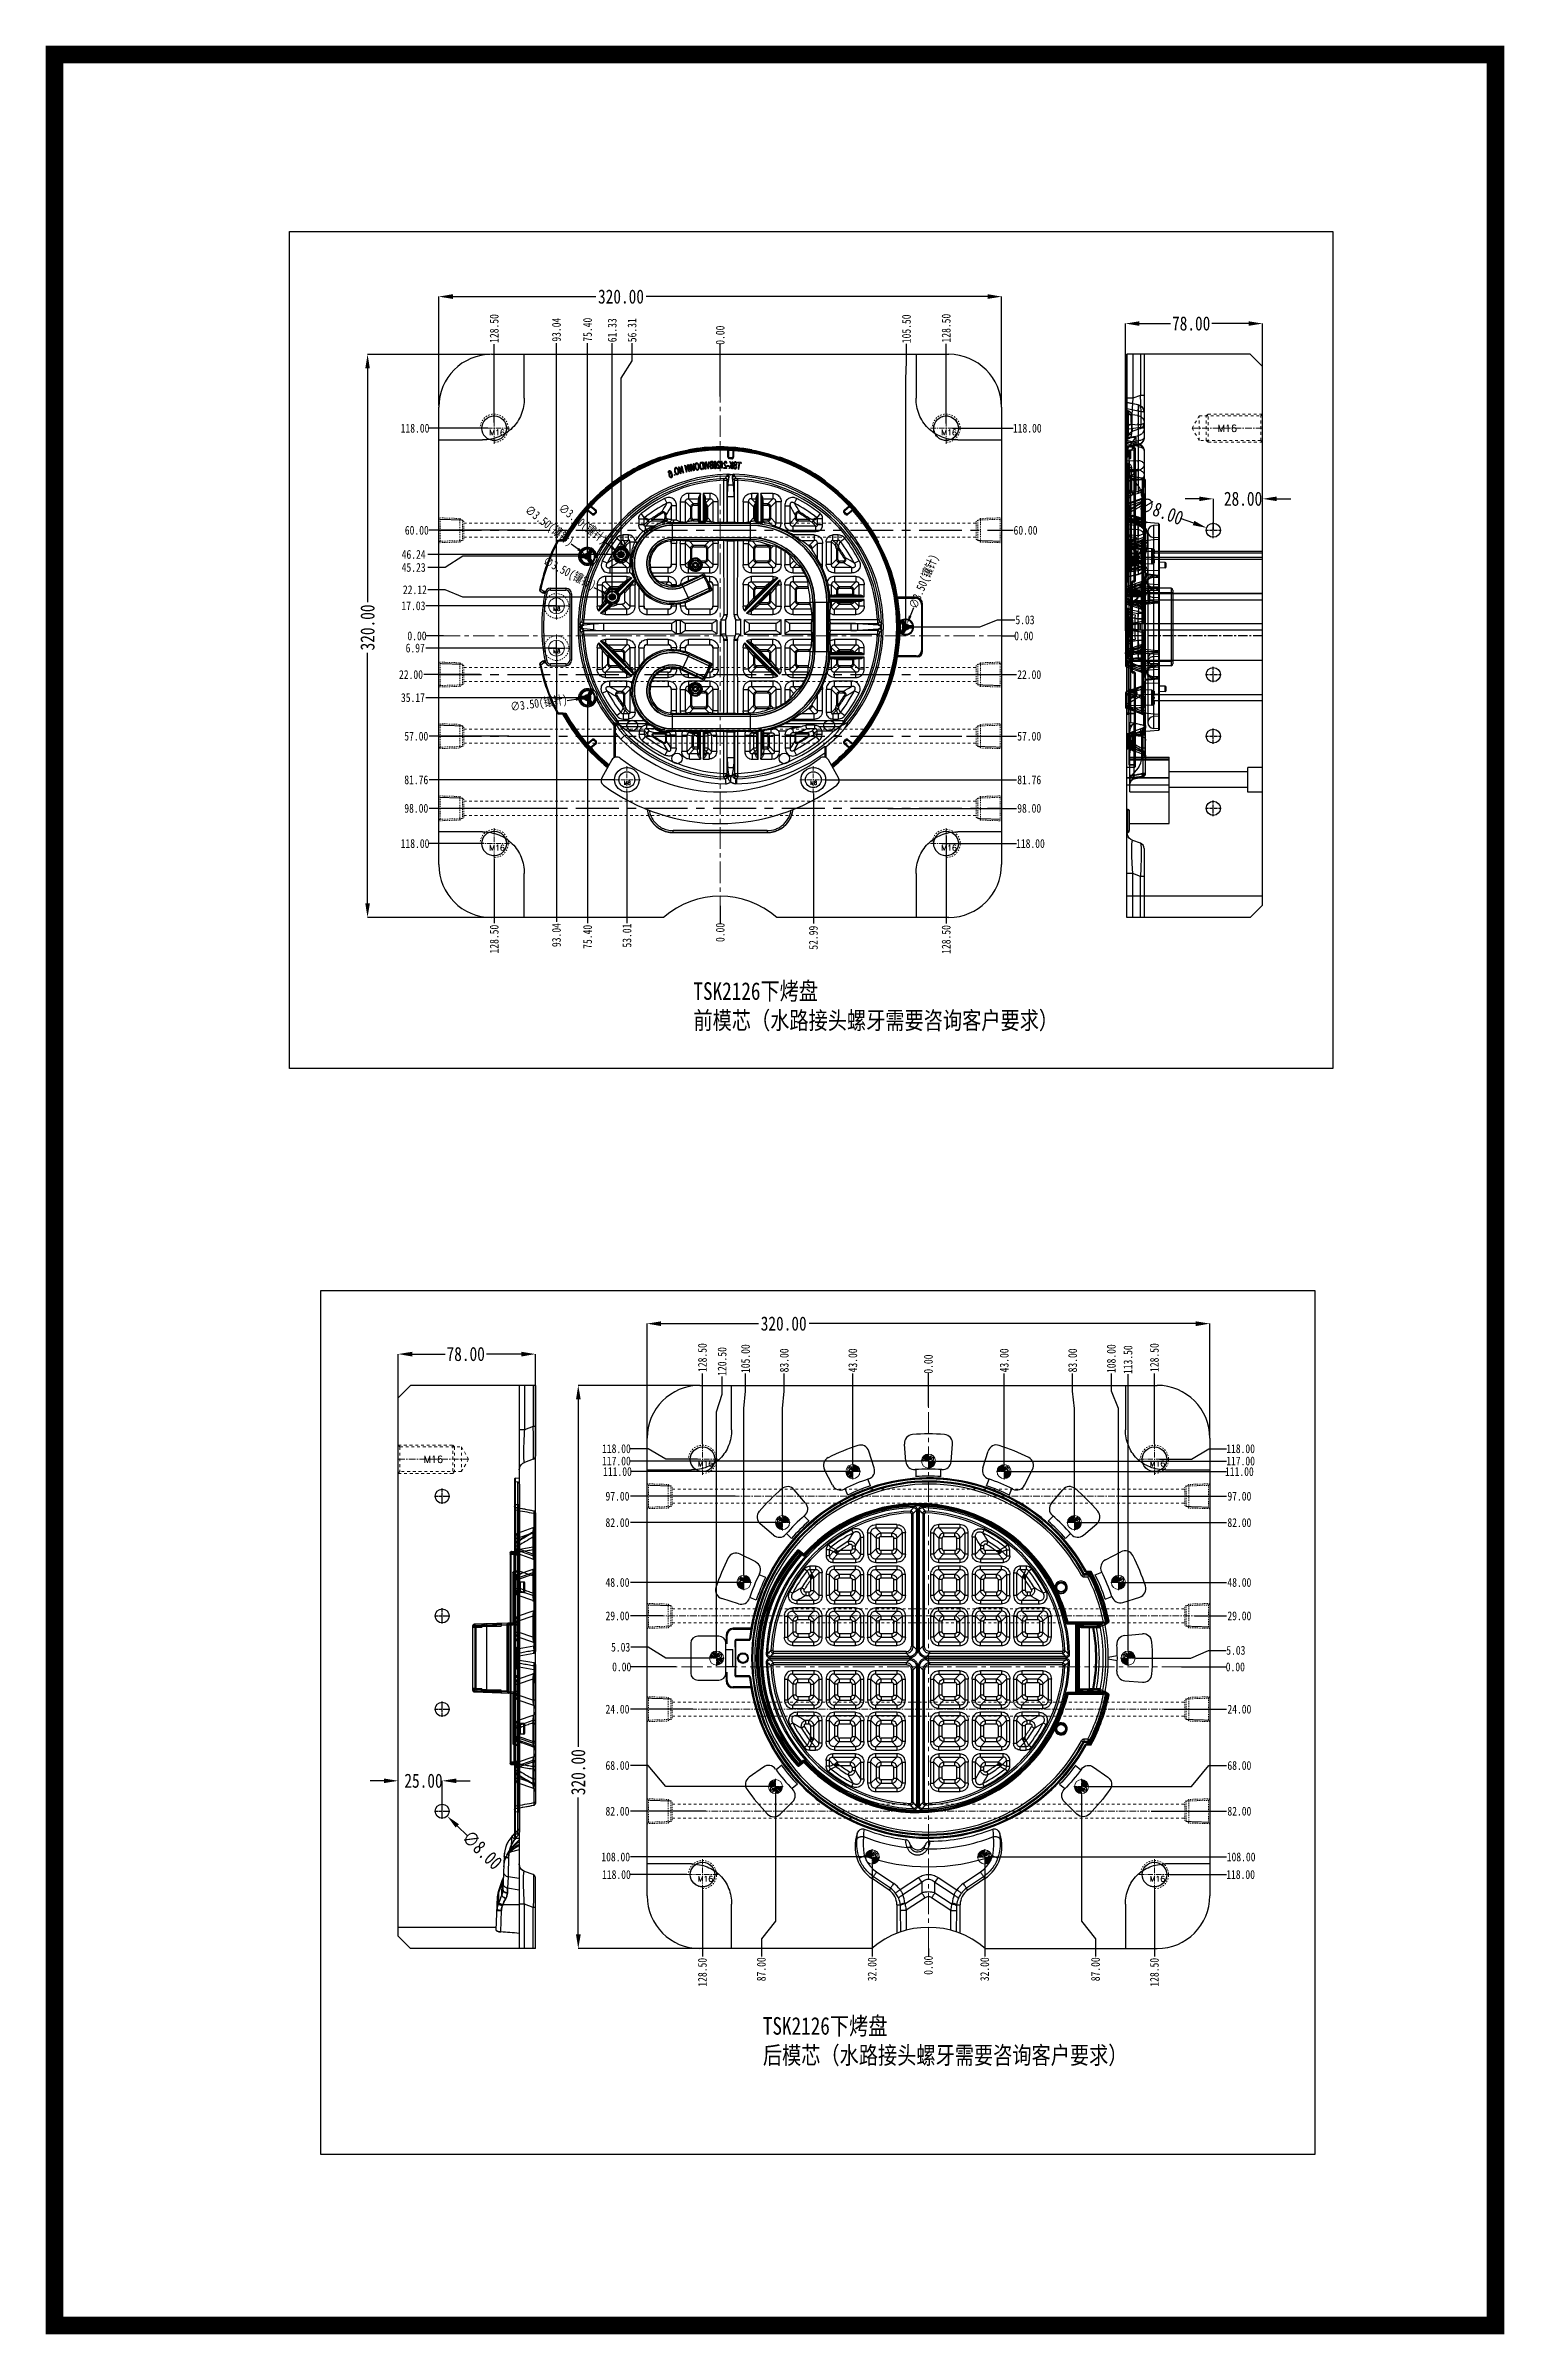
# Model space of a CAD drawing. Header units: millimetres. Extents: x 3054 to 4939, y -1170 to 130.
# Drawn here: x 4109 to 4939, y -1170 to 130 of the extents above; entities that cross this region are included whole.
import ezdxf
from ezdxf.enums import TextEntityAlignment as Align

# ---------------------------------------------------------------- set-up
doc = ezdxf.new("R2010")
doc.units = ezdxf.units.MM
doc.header["$LTSCALE"] = 16.335
doc.header["$PDMODE"] = 3
doc.header["$PDSIZE"] = 0.3125
doc.linetypes.add('CENTER', pattern=[0.6, 0.375, -0.075, 0.075, -0.075])
doc.linetypes.add('HIDDEN', pattern=[0.2, 0.1, -0.1])
doc.layers.get('0').update_dxf_attribs({"linetype": 'CONTINUOUS'})
doc.layers.get('Defpoints').update_dxf_attribs({"linetype": 'CONTINUOUS'})
doc.layers.add('11', color=7, linetype='CONTINUOUS')
doc.layers.add('21', color=7, linetype='CONTINUOUS')
for name, color, linetype, lineweight in [('center', 1, 'CENTER', 9), ('cool', 153, 'HIDDEN', 9), ('epin', 13, 'CONTINUOUS', 9), ('insert', 85, 'CONTINUOUS', 20), ('screw', 33, 'CONTINUOUS', 13)]:
    doc.layers.add(name, color=color, linetype=linetype, lineweight=lineweight)
doc.styles.get("Standard").update_dxf_attribs({"font": 'txt', "width": 0.8})
doc.styles.add('TXT', font='txt.shx', dxfattribs={"bigfont": 'gbcbig.shx'})
doc.styles.add('TXT05', font='txt.shx', dxfattribs={"width": 0.5, "bigfont": 'gbcbig.shx'})
doc.dimstyles.get("Standard").update_dxf_attribs({"dimtxt": 0.15625, "dimasz": 0.1875, "dimexe": 0.125, "dimexo": 0.0625, "dimtad": 0, "dimtih": 1, "dimtoh": 1, "dimdsep": 46, "dimtxsty": 'Standard', "dimcen": 0.09, "dimadec": 0, "dimazin": 0, "dimtp": 0.01, "dimtm": 0.01, "dimtfac": 1, "dimtofl": 0, "dimtmove": 0, "dimatfit": 3, "dimfxl": 0, "dimtolj": 1, "dimarcsym": 0})

msp = doc.modelspace()

# ---------------------------------------------------------------- texts
at = {"char_height": 10, "width": 231.00041, "attachment_point": 1}
for s, insert in [('{\\fSimSun|b0|i0|c134|p2;TSK2126下烤盘\\P前模芯（水路接头螺牙需要咨询客户要求）}', (4477.593, -401.916)), ('{\\fSimSun|b0|i0|c134|p2;TSK2126下烤盘\\P后模芯（水路接头螺牙需要咨询客户要求）}', (4517.064, -989.97))]:
    msp.add_mtext(s, dxfattribs=dict(at, insert=insert))
at = {"layer": 'screw', "color": 222, "linetype": 'HIDDEN', "ltscale": 0.995164, "style": 'TXT'}
for p in [(4781.155, -87.077), (4329.738, -673.001)]:
    msp.add_text('M16', height=4, dxfattribs=at).set_placement(p, align=Align.MIDDLE)

# ---------------------------------------------------------------- blocks, each defined once
blk = doc.blocks.new('*D157')
at = {"color": 4, "lineweight": -2}
for p, q in [((4309.7, -646.3), (4309.7, -613.2)), ((4317.7, -613.2), (4336.4, -613.2)), ((4379.7, -613.2), (4359.9, -613.2)), ((4387.7, -800.3), (4387.7, -613.2))]:
    blk.add_line(p, q, dxfattribs=at)
at = {"color": 4}
for points in [[(4317.7, -611.9), (4317.7, -614.6), (4309.7, -613.2)], [(4379.7, -611.9), (4379.7, -614.6), (4387.7, -613.2)]]:
    blk.add_solid(points, dxfattribs=at)
at = {"layer": 'Defpoints', "color": 0}
for p in [(4309.7, -613.2), (4309.7, -646.3), (4387.7, -800.3)]:
    blk.add_point(p, dxfattribs=at)
at = {"color": 6, "insert": (4348.1, -613.2), "char_height": 8, "attachment_point": 5}
blk.add_mtext('\\A1;78.00', dxfattribs=at)
blk = doc.blocks.new('*D158')
at = {"color": 4, "lineweight": -2}
for p, q in [((4723.2, -202.2), (4723.2, -27.6)), ((4731.2, -27.6), (4748.9, -27.6)), ((4793.2, -27.6), (4772.4, -27.6)), ((4801.2, -192.5), (4801.2, -27.6))]:
    blk.add_line(p, q, dxfattribs=at)
at = {"color": 4}
for points in [[(4731.2, -26.3), (4731.2, -28.9), (4723.2, -27.6)], [(4793.2, -26.3), (4793.2, -28.9), (4801.2, -27.6)]]:
    blk.add_solid(points, dxfattribs=at)
at = {"layer": 'Defpoints', "color": 0}
for p in [(4723.2, -27.6), (4801.2, -192.5), (4723.2, -202.2)]:
    blk.add_point(p, dxfattribs=at)
at = {"color": 6, "insert": (4760.6, -27.6), "char_height": 8, "attachment_point": 5}
blk.add_mtext('\\A1;78.00', dxfattribs=at)
blk = doc.blocks.new('epin_ejp_8')
at = {"layer": 'epin'}
h = blk.add_hatch(dxfattribs=at)
h.set_pattern_fill('_ANSI31', color=123, scale=0.2, angle=90, style=0)
h.set_pattern_definition([(135, (-3609.8168, 780.7174), (-0.44901281, -0.44901281), [])])
h.paths.add_polyline_path([(0, 4, 0.4142136), (-4, 0), (0, 0)])
h.paths.add_polyline_path([(4, 0), (0, 0), (0, -4, 0.4142136)])
at = {"layer": 'epin', "color": 1, "linetype": 'CENTER', "ltscale": 0.248791}
for p, q in [((-4.4, 0), (4.4, 0)), ((0, -4.4), (0, 4.4))]:
    blk.add_line(p, q, dxfattribs=at)
at = {"layer": 'epin'}
blk.add_circle((0, 0), 4, dxfattribs=at)
at = {"layer": 'epin', "color": 6, "style": 'TXT05', "width": 0.5}
blk.add_text('%%c8', height=2.8, dxfattribs=at).set_placement((0.16, 0.4))
blk = doc.blocks.new('3')
at = {"layer": '11', "color": 7, "linetype": 'Continuous'}
blk.add_line((-113.5, 0), (-113.5, 10), dxfattribs=at)
at = {"layer": '21', "color": 7, "linetype": 'Continuous'}
for p, q in [((-137.5, 13.5), (-137.5, -3.5)), ((-121.5, 17.5), (-133.5, 17.5)), ((-117.5, -3.5), (-117.5, 13.5)), ((-117.5, 10), (-113.5, 10)), ((-133.5, -7.5), (-121.5, -7.5)), ((-113.5, 0), (-117.5, 0))]:
    blk.add_line(p, q, dxfattribs=at)
for centre, start, end in [((-133.5, 13.5), 90, 180), ((-121.5, 13.5), 0, 90), ((-133.5, -3.5), 180, 270), ((-121.5, -3.5), 270, 0)]:
    blk.add_arc(centre, 4, start, end, dxfattribs=at)
blk = doc.blocks.new('4')
at = {"layer": '11', "color": 3, "linetype": 'Continuous'}
for p, q in [((-12.9, 216.7), (-13.7, 226.6)), ((12.9, 216.7), (13.7, 226.6)), ((-7, 208.1), (-7, 212.1)), ((7, 208.1), (7, 212.1))]:
    blk.add_line(p, q, dxfattribs=at)
for centre, radius, start, end in [((-8.7, 227.1), 5, 94.1093, 185), ((0, 105), 127.4, 85.9149, 94.1093), ((8.7, 227.1), 5, 355, 85.9149), ((-7.9, 217.1), 5, 185, 274.0301), ((0, 105), 107.4, 85.9963, 94.0301), ((0, 105), 103.4, 86.1313, 93.8975), ((7.9, 217.1), 5, 265.9963, 355)]:
    blk.add_arc(centre, radius, start, end, dxfattribs=at)
blk = doc.blocks.new('screw_m16_g')
at = {"layer": 'screw', "color": 1, "linetype": 'CENTER', "ltscale": 0.497582}
for p, q in [((-8.8, 0), (8.8, 0)), ((0, -8.8), (0, 8.8))]:
    blk.add_line(p, q, dxfattribs=at)
at = {"layer": 'screw', "linetype": 'HIDDEN', "ltscale": 0.497582}
blk.add_circle((0, 0), 7, dxfattribs=at)
at = {"layer": 'screw', "color": 92, "linetype": 'HIDDEN', "ltscale": 0.497582}
blk.add_arc((0, 0), 8, 270, 180, dxfattribs=at)
at = {"layer": 'screw', "color": 6, "style": 'TXT'}
blk.add_text('M16', height=3.2, dxfattribs=at).set_placement((-2.72, -4))
blk = doc.blocks.new('cool_jt_f12')
at = {"layer": 'cool', "ltscale": 0.3}
for p, q in [((0, 7.0785), (0.856, 6.2225)), ((0, 7.0785), (12, 6.7035)), ((0.856, 6.2225), (0.856, -6.2225)), ((13.5, 5.827375), (0.856, 6.2225)), ((0.856, 6.2225), (13.5, 5.827375)), ((12, 6.7035), (12.856, 5.8475)), ((12, 6.7035), (12, -6.7035)), ((14.327375, 5), (13.5, 5.827375)), ((13.5, -5.827375), (13.5, 5.827375)), ((14.327375, -5), (14.327375, 5)), ((0.856, -6.2225), (0, -7.0785)), ((0, -7.0785), (12, -6.7035)), ((0.856, -6.2225), (13.5, -5.827375)), ((12, -6.7035), (12.856, -5.8475)), ((13.5, -5.827375), (14.327375, -5))]:
    blk.add_line(p, q, dxfattribs=at)
blk = doc.blocks.new('*D211')
at = {"color": 4, "lineweight": -2}
for p, q in [((4301.7, -855.7), (4293.7, -855.7)), ((4309.7, -864.4), (4309.7, -855.7)), ((4334.7, -871.1), (4334.7, -855.7)), ((4342.7, -855.7), (4350.7, -855.7))]:
    blk.add_line(p, q, dxfattribs=at)
at = {"color": 4}
for points in [[(4301.7, -854.4), (4301.7, -857), (4309.7, -855.7)], [(4342.7, -854.4), (4342.7, -857), (4334.7, -855.7)]]:
    blk.add_solid(points, dxfattribs=at)
at = {"layer": 'Defpoints', "color": 0}
for p in [(4309.7, -855.7), (4309.7, -864.4), (4334.7, -871.1)]:
    blk.add_point(p, dxfattribs=at)
at = {"color": 6, "insert": (4324.1, -855.7), "char_height": 8, "attachment_point": 5}
blk.add_mtext('\\A1;25.00', dxfattribs=at)
blk = doc.blocks.new('*D212')
at = {"color": 4, "lineweight": -2}
blk.add_line((4349.1, -886.9), (4343.3, -881.3), dxfattribs=at)
at = {"color": 4}
blk.add_solid([(4344.3, -880.4), (4342.4, -882.3), (4337.6, -875.8)], dxfattribs=at)
at = {"layer": 'Defpoints', "color": 0}
for p in [(4331.8, -870.2), (4337.6, -875.8)]:
    blk.add_point(p, dxfattribs=at)
at = {"color": 6, "insert": (4357.5, -895), "char_height": 8, "attachment_point": 5, "rotation": 316.0008}
blk.add_mtext('\\A1;∅8.00', dxfattribs=at)
blk = doc.blocks.new('*D213')
at = {"color": 4, "lineweight": -2}
for p, q in [((4451.2, -661.7), (4451.2, -595.9)), ((4459.2, -595.9), (4514.5, -595.9)), ((4763.2, -595.9), (4543.3, -595.9)), ((4771.2, -660), (4771.2, -595.9))]:
    blk.add_line(p, q, dxfattribs=at)
at = {"color": 4}
for points in [[(4459.2, -594.6), (4459.2, -597.3), (4451.2, -595.9)], [(4763.2, -594.6), (4763.2, -597.3), (4771.2, -595.9)]]:
    blk.add_solid(points, dxfattribs=at)
at = {"layer": 'Defpoints', "color": 0}
for p in [(4451.2, -595.9), (4451.2, -661.7), (4771.2, -660)]:
    blk.add_point(p, dxfattribs=at)
at = {"color": 6, "insert": (4528.9, -595.9), "char_height": 8, "attachment_point": 5}
blk.add_mtext('\\A1;320.00', dxfattribs=at)
blk = doc.blocks.new('*D214')
at = {"color": 4, "lineweight": -2}
for p, q in [((4480.2, -631), (4412.1, -631)), ((4412.1, -639), (4412.1, -836.4)), ((4412.1, -943), (4412.1, -865.2)), ((4499, -951), (4412.1, -951))]:
    blk.add_line(p, q, dxfattribs=at)
at = {"color": 4}
for points in [[(4410.8, -639), (4413.5, -639), (4412.1, -631)], [(4410.8, -943), (4413.5, -943), (4412.1, -951)]]:
    blk.add_solid(points, dxfattribs=at)
at = {"layer": 'Defpoints', "color": 0}
for p in [(4480.2, -631), (4412.1, -951), (4499, -951)]:
    blk.add_point(p, dxfattribs=at)
at = {"color": 6, "insert": (4412.1, -850.8), "char_height": 8, "attachment_point": 5, "rotation": 90}
blk.add_mtext('\\A1;320.00', dxfattribs=at)
blk = doc.blocks.new('*D215')
at = {"color": 4, "lineweight": -2}
blk.add_line((4755, -791), (4780.7, -791), dxfattribs=at)
at = {"layer": 'Defpoints', "color": 0}
for p in [(4611.2, -791), (4755, -791), (4780.7, -791)]:
    blk.add_point(p, dxfattribs=at)
at = {"color": 6, "insert": (4785.7, -791), "char_height": 5, "attachment_point": 5}
blk.add_mtext('\\A1;0.00', dxfattribs=at)
blk = doc.blocks.new('*D216')
at = {"color": 4, "lineweight": -2}
blk.add_line((4762.4, -762), (4780.7, -762), dxfattribs=at)
at = {"layer": 'Defpoints', "color": 0}
for p in [(4762.4, -762), (4780.7, -762), (4611.2, -791)]:
    blk.add_point(p, dxfattribs=at)
at = {"color": 6, "insert": (4788, -762), "char_height": 5, "attachment_point": 5}
blk.add_mtext('\\A1;29.00', dxfattribs=at)
blk = doc.blocks.new('*D241')
at = {"color": 4, "lineweight": -2}
blk.add_line((4719.6, -743), (4780.7, -743), dxfattribs=at)
at = {"layer": 'Defpoints', "color": 0}
for p in [(4719.6, -743), (4780.7, -743), (4611.2, -791)]:
    blk.add_point(p, dxfattribs=at)
at = {"color": 6, "insert": (4788, -743), "char_height": 5, "attachment_point": 5}
blk.add_mtext('\\A1;48.00', dxfattribs=at)
blk = doc.blocks.new('*D242')
at = {"color": 4, "lineweight": -2}
blk.add_line((4697.6, -709), (4780.7, -709), dxfattribs=at)
at = {"layer": 'Defpoints', "color": 0}
for p in [(4697.6, -709), (4780.7, -709), (4611.2, -791)]:
    blk.add_point(p, dxfattribs=at)
at = {"color": 6, "insert": (4788, -709), "char_height": 5, "attachment_point": 5}
blk.add_mtext('\\A1;82.00', dxfattribs=at)
blk = doc.blocks.new('*D243')
at = {"color": 4, "lineweight": -2}
blk.add_line((4721.2, -694), (4780.7, -694), dxfattribs=at)
at = {"layer": 'Defpoints', "color": 0}
for p in [(4721.2, -694), (4780.7, -694), (4611.2, -791)]:
    blk.add_point(p, dxfattribs=at)
at = {"color": 6, "insert": (4788, -694), "char_height": 5, "attachment_point": 5}
blk.add_mtext('\\A1;97.00', dxfattribs=at)
blk = doc.blocks.new('*D244')
at = {"color": 4, "lineweight": -2}
blk.add_line((4658.6, -680), (4780.7, -680), dxfattribs=at)
at = {"layer": 'Defpoints', "color": 0}
for p in [(4658.6, -680), (4780.7, -680), (4611.2, -791)]:
    blk.add_point(p, dxfattribs=at)
at = {"color": 6, "insert": (4788, -680), "char_height": 5, "attachment_point": 5}
blk.add_mtext('\\A1;111.00', dxfattribs=at)
blk = doc.blocks.new('*D245')
at = {"color": 4, "lineweight": -2}
blk.add_line((4615.6, -674), (4780.7, -674), dxfattribs=at)
at = {"layer": 'Defpoints', "color": 0}
for p in [(4615.6, -674), (4780.7, -674), (4611.2, -791)]:
    blk.add_point(p, dxfattribs=at)
at = {"color": 6, "insert": (4788.7, -674), "char_height": 5, "attachment_point": 5}
blk.add_mtext('\\A1;117.00', dxfattribs=at)
blk = doc.blocks.new('*D246')
at = {"color": 4, "lineweight": -2}
for p, q in [((4742.6, -673), (4760.7, -673)), ((4760.7, -673), (4770.7, -667)), ((4770.7, -667), (4780.7, -667))]:
    blk.add_line(p, q, dxfattribs=at)
at = {"layer": 'Defpoints', "color": 0}
for p in [(4742.6, -673), (4780.7, -667), (4611.2, -791)]:
    blk.add_point(p, dxfattribs=at)
at = {"color": 6, "insert": (4788.7, -667), "char_height": 5, "attachment_point": 5}
blk.add_mtext('\\A1;118.00', dxfattribs=at)
blk = doc.blocks.new('*D247')
at = {"color": 4, "lineweight": -2}
blk.add_line((4745.3, -815), (4780.7, -815), dxfattribs=at)
at = {"layer": 'Defpoints', "color": 0}
for p in [(4611.2, -791), (4745.3, -815), (4780.7, -815)]:
    blk.add_point(p, dxfattribs=at)
at = {"color": 6, "insert": (4788, -815), "char_height": 5, "attachment_point": 5}
blk.add_mtext('\\A1;24.00', dxfattribs=at)
blk = doc.blocks.new('*D248')
at = {"color": 4, "lineweight": -2}
for p, q in [((4760.7, -859), (4770.7, -847)), ((4770.7, -847), (4780.7, -847)), ((4702.6, -859), (4760.7, -859))]:
    blk.add_line(p, q, dxfattribs=at)
at = {"layer": 'Defpoints', "color": 0}
for p in [(4611.2, -791), (4780.7, -847), (4702.6, -859)]:
    blk.add_point(p, dxfattribs=at)
at = {"color": 6, "insert": (4788, -847), "char_height": 5, "attachment_point": 5}
blk.add_mtext('\\A1;68.00', dxfattribs=at)
blk = doc.blocks.new('*D249')
at = {"color": 4, "lineweight": -2}
blk.add_line((4737.8, -873), (4780.7, -873), dxfattribs=at)
at = {"layer": 'Defpoints', "color": 0}
for p in [(4611.2, -791), (4737.8, -873), (4780.7, -873)]:
    blk.add_point(p, dxfattribs=at)
at = {"color": 6, "insert": (4788, -873), "char_height": 5, "attachment_point": 5}
blk.add_mtext('\\A1;82.00', dxfattribs=at)
blk = doc.blocks.new('*D250')
at = {"color": 4, "lineweight": -2}
blk.add_line((4647.6, -899), (4780.7, -899), dxfattribs=at)
at = {"layer": 'Defpoints', "color": 0}
for p in [(4611.2, -791), (4647.6, -899), (4780.7, -899)]:
    blk.add_point(p, dxfattribs=at)
at = {"color": 6, "insert": (4789, -899), "char_height": 5, "attachment_point": 5}
blk.add_mtext('\\A1;108.00', dxfattribs=at)
blk = doc.blocks.new('*D251')
at = {"color": 4, "lineweight": -2}
blk.add_line((4748.5, -909), (4780.7, -909), dxfattribs=at)
at = {"layer": 'Defpoints', "color": 0}
for p in [(4611.2, -791), (4748.5, -909), (4780.7, -909)]:
    blk.add_point(p, dxfattribs=at)
at = {"color": 6, "insert": (4788.7, -909), "char_height": 5, "attachment_point": 5}
blk.add_mtext('\\A1;118.00', dxfattribs=at)
blk = doc.blocks.new('*D217')
at = {"color": 4, "lineweight": -2}
blk.add_line((4611.2, -643), (4611.2, -623.9), dxfattribs=at)
at = {"layer": 'Defpoints', "color": 0}
for p in [(4611.2, -623.9), (4611.2, -643), (4611.2, -791)]:
    blk.add_point(p, dxfattribs=at)
at = {"color": 6, "insert": (4611.2, -618.9), "char_height": 5, "attachment_point": 5, "rotation": 90}
blk.add_mtext('\\A1;0.00', dxfattribs=at)
blk = doc.blocks.new('*D218')
at = {"color": 4, "lineweight": -2}
for p, q in [((4654.3, -634.2), (4654.3, -624.2)), ((4654.2, -644.2), (4654.3, -634.2)), ((4654.2, -675.6), (4654.2, -644.2))]:
    blk.add_line(p, q, dxfattribs=at)
at = {"layer": 'Defpoints', "color": 0}
for p in [(4654.3, -624.2), (4654.2, -675.6), (4611.2, -791)]:
    blk.add_point(p, dxfattribs=at)
at = {"color": 6, "insert": (4654.3, -616.8), "char_height": 5, "attachment_point": 5, "rotation": 90}
blk.add_mtext('\\A1;43.00', dxfattribs=at)
blk = doc.blocks.new('*D252')
at = {"color": 4, "lineweight": -2}
for p, q in [((4693.2, -634.2), (4693.2, -624.2)), ((4694.2, -644.2), (4693.2, -634.2)), ((4694.2, -704.6), (4694.2, -644.2))]:
    blk.add_line(p, q, dxfattribs=at)
at = {"layer": 'Defpoints', "color": 0}
for p in [(4693.2, -624.2), (4694.2, -704.6), (4611.2, -791)]:
    blk.add_point(p, dxfattribs=at)
at = {"color": 6, "insert": (4693.2, -616.8), "char_height": 5, "attachment_point": 5, "rotation": 90}
blk.add_mtext('\\A1;83.00', dxfattribs=at)
blk = doc.blocks.new('*D253')
at = {"color": 4, "lineweight": -2}
for p, q in [((4715.2, -634.2), (4715.2, -624.2)), ((4719.2, -644.2), (4715.2, -634.2)), ((4719.2, -738.6), (4719.2, -644.2))]:
    blk.add_line(p, q, dxfattribs=at)
at = {"layer": 'Defpoints', "color": 0}
for p in [(4715.2, -624.2), (4719.2, -738.6), (4611.2, -791)]:
    blk.add_point(p, dxfattribs=at)
at = {"color": 6, "insert": (4715.2, -615.8), "char_height": 5, "attachment_point": 5, "rotation": 90}
blk.add_mtext('\\A1;108.00', dxfattribs=at)
blk = doc.blocks.new('*D254')
at = {"color": 4, "lineweight": -2}
blk.add_line((4739.7, -664.2), (4739.7, -624.2), dxfattribs=at)
at = {"layer": 'Defpoints', "color": 0}
for p in [(4739.7, -624.2), (4739.7, -664.2), (4611.2, -791)]:
    blk.add_point(p, dxfattribs=at)
at = {"color": 6, "insert": (4739.7, -615.2), "char_height": 5, "attachment_point": 5, "rotation": 90}
blk.add_mtext('\\A1;128.50', dxfattribs=at)
blk = doc.blocks.new('*D219')
at = {"color": 4, "lineweight": -2}
blk.add_line((4611.2, -951), (4611.2, -955.5), dxfattribs=at)
at = {"layer": 'Defpoints', "color": 0}
for p in [(4611.2, -791), (4611.2, -951), (4611.2, -955.5)]:
    blk.add_point(p, dxfattribs=at)
at = {"color": 6, "insert": (4611.2, -960.5), "char_height": 5, "attachment_point": 5, "rotation": 90}
blk.add_mtext('\\A1;0.00', dxfattribs=at)
blk = doc.blocks.new('*D255')
at = {"color": 4, "lineweight": -2}
blk.add_line((4643.2, -903.4), (4643.2, -955.5), dxfattribs=at)
at = {"layer": 'Defpoints', "color": 0}
for p in [(4611.2, -791), (4643.2, -903.4), (4643.2, -955.5)]:
    blk.add_point(p, dxfattribs=at)
at = {"color": 6, "insert": (4643.2, -962.8), "char_height": 5, "attachment_point": 5, "rotation": 90}
blk.add_mtext('\\A1;32.00', dxfattribs=at)
blk = doc.blocks.new('*D256')
at = {"color": 4, "lineweight": -2}
for p, q in [((4698.2, -863.4), (4698.2, -935.5)), ((4698.2, -935.5), (4706.2, -945.5)), ((4706.2, -945.5), (4706.2, -955.5))]:
    blk.add_line(p, q, dxfattribs=at)
at = {"layer": 'Defpoints', "color": 0}
for p in [(4611.2, -791), (4698.2, -863.4), (4706.2, -955.5)]:
    blk.add_point(p, dxfattribs=at)
at = {"color": 6, "insert": (4706.2, -962.8), "char_height": 5, "attachment_point": 5, "rotation": 90}
blk.add_mtext('\\A1;87.00', dxfattribs=at)
blk = doc.blocks.new('*D257')
at = {"color": 4, "lineweight": -2}
blk.add_line((4739.7, -917.8), (4739.7, -955.5), dxfattribs=at)
at = {"layer": 'Defpoints', "color": 0}
for p in [(4611.2, -791), (4739.7, -917.8), (4739.7, -955.5)]:
    blk.add_point(p, dxfattribs=at)
at = {"color": 6, "insert": (4739.7, -964.5), "char_height": 5, "attachment_point": 5, "rotation": 90}
blk.add_mtext('\\A1;128.50', dxfattribs=at)
blk = doc.blocks.new('*D220')
at = {"color": 4, "lineweight": -2}
blk.add_line((4467.5, -791), (4441.8, -791), dxfattribs=at)
at = {"layer": 'Defpoints', "color": 0}
for p in [(4441.8, -791), (4467.5, -791), (4611.2, -791)]:
    blk.add_point(p, dxfattribs=at)
at = {"color": 6, "insert": (4436.8, -791), "char_height": 5, "attachment_point": 5}
blk.add_mtext('\\A1;0.00', dxfattribs=at)
blk = doc.blocks.new('*D221')
at = {"color": 4, "lineweight": -2}
blk.add_line((4460.1, -762), (4441.8, -762), dxfattribs=at)
at = {"layer": 'Defpoints', "color": 0}
for p in [(4441.8, -762), (4460.1, -762), (4611.2, -791)]:
    blk.add_point(p, dxfattribs=at)
at = {"color": 6, "insert": (4434.4, -762), "char_height": 5, "attachment_point": 5}
blk.add_mtext('\\A1;29.00', dxfattribs=at)
blk = doc.blocks.new('*D222')
at = {"color": 4, "lineweight": -2}
blk.add_line((4502.8, -743), (4441.8, -743), dxfattribs=at)
at = {"layer": 'Defpoints', "color": 0}
for p in [(4441.8, -743), (4502.8, -743), (4611.2, -791)]:
    blk.add_point(p, dxfattribs=at)
at = {"color": 6, "insert": (4434.4, -743), "char_height": 5, "attachment_point": 5}
blk.add_mtext('\\A1;48.00', dxfattribs=at)
blk = doc.blocks.new('*D223')
at = {"color": 4, "lineweight": -2}
blk.add_line((4524.8, -709), (4441.8, -709), dxfattribs=at)
at = {"layer": 'Defpoints', "color": 0}
for p in [(4441.8, -709), (4524.8, -709), (4611.2, -791)]:
    blk.add_point(p, dxfattribs=at)
at = {"color": 6, "insert": (4434.4, -709), "char_height": 5, "attachment_point": 5}
blk.add_mtext('\\A1;82.00', dxfattribs=at)
blk = doc.blocks.new('*D224')
at = {"color": 4, "lineweight": -2}
blk.add_line((4501.3, -694), (4441.8, -694), dxfattribs=at)
at = {"layer": 'Defpoints', "color": 0}
for p in [(4441.8, -694), (4501.3, -694), (4611.2, -791)]:
    blk.add_point(p, dxfattribs=at)
at = {"color": 6, "insert": (4434.4, -694), "char_height": 5, "attachment_point": 5}
blk.add_mtext('\\A1;97.00', dxfattribs=at)
blk = doc.blocks.new('*D225')
at = {"color": 4, "lineweight": -2}
blk.add_line((4563.8, -680), (4441.8, -680), dxfattribs=at)
at = {"layer": 'Defpoints', "color": 0}
for p in [(4441.8, -680), (4563.8, -680), (4611.2, -791)]:
    blk.add_point(p, dxfattribs=at)
at = {"color": 6, "insert": (4434.4, -680), "char_height": 5, "attachment_point": 5}
blk.add_mtext('\\A1;111.00', dxfattribs=at)
blk = doc.blocks.new('*D226')
at = {"color": 4, "lineweight": -2}
blk.add_line((4606.8, -674), (4441.8, -674), dxfattribs=at)
at = {"layer": 'Defpoints', "color": 0}
for p in [(4441.8, -674), (4606.8, -674), (4611.2, -791)]:
    blk.add_point(p, dxfattribs=at)
at = {"color": 6, "insert": (4433.8, -674), "char_height": 5, "attachment_point": 5}
blk.add_mtext('\\A1;117.00', dxfattribs=at)
blk = doc.blocks.new('*D227')
at = {"color": 4, "lineweight": -2}
for p, q in [((4451.8, -667), (4441.8, -667)), ((4461.8, -673), (4451.8, -667)), ((4479.9, -673), (4461.8, -673))]:
    blk.add_line(p, q, dxfattribs=at)
at = {"layer": 'Defpoints', "color": 0}
for p in [(4441.8, -667), (4479.9, -673), (4611.2, -791)]:
    blk.add_point(p, dxfattribs=at)
at = {"color": 6, "insert": (4433.8, -667), "char_height": 5, "attachment_point": 5}
blk.add_mtext('\\A1;118.00', dxfattribs=at)
blk = doc.blocks.new('*D228')
at = {"color": 4, "lineweight": -2}
blk.add_line((4477.2, -815), (4441.8, -815), dxfattribs=at)
at = {"layer": 'Defpoints', "color": 0}
for p in [(4611.2, -791), (4441.8, -815), (4477.2, -815)]:
    blk.add_point(p, dxfattribs=at)
at = {"color": 6, "insert": (4434.4, -815), "char_height": 5, "attachment_point": 5}
blk.add_mtext('\\A1;24.00', dxfattribs=at)
blk = doc.blocks.new('*D229')
at = {"color": 4, "lineweight": -2}
for p, q in [((4451.8, -847), (4441.8, -847)), ((4461.8, -859), (4451.8, -847)), ((4519.8, -859), (4461.8, -859))]:
    blk.add_line(p, q, dxfattribs=at)
at = {"layer": 'Defpoints', "color": 0}
for p in [(4611.2, -791), (4441.8, -847), (4519.8, -859)]:
    blk.add_point(p, dxfattribs=at)
at = {"color": 6, "insert": (4434.4, -847), "char_height": 5, "attachment_point": 5}
blk.add_mtext('\\A1;68.00', dxfattribs=at)
blk = doc.blocks.new('*D230')
at = {"color": 4, "lineweight": -2}
blk.add_line((4484.7, -873), (4441.8, -873), dxfattribs=at)
at = {"layer": 'Defpoints', "color": 0}
for p in [(4611.2, -791), (4441.8, -873), (4484.7, -873)]:
    blk.add_point(p, dxfattribs=at)
at = {"color": 6, "insert": (4434.4, -873), "char_height": 5, "attachment_point": 5}
blk.add_mtext('\\A1;82.00', dxfattribs=at)
blk = doc.blocks.new('*D231')
at = {"color": 4, "lineweight": -2}
blk.add_line((4574.8, -899), (4441.8, -899), dxfattribs=at)
at = {"layer": 'Defpoints', "color": 0}
for p in [(4611.2, -791), (4441.8, -899), (4574.8, -899)]:
    blk.add_point(p, dxfattribs=at)
at = {"color": 6, "insert": (4433.4, -899), "char_height": 5, "attachment_point": 5}
blk.add_mtext('\\A1;108.00', dxfattribs=at)
blk = doc.blocks.new('*D232')
at = {"color": 4, "lineweight": -2}
blk.add_line((4473.9, -909), (4441.8, -909), dxfattribs=at)
at = {"layer": 'Defpoints', "color": 0}
for p in [(4611.2, -791), (4441.8, -909), (4473.9, -909)]:
    blk.add_point(p, dxfattribs=at)
at = {"color": 6, "insert": (4433.8, -909), "char_height": 5, "attachment_point": 5}
blk.add_mtext('\\A1;118.00', dxfattribs=at)
blk = doc.blocks.new('*D233')
at = {"color": 4, "lineweight": -2}
for p, q in [((4568.2, -634.2), (4568.2, -624.2)), ((4568.2, -644.2), (4568.2, -634.2)), ((4568.2, -675.6), (4568.2, -644.2))]:
    blk.add_line(p, q, dxfattribs=at)
at = {"layer": 'Defpoints', "color": 0}
for p in [(4568.2, -624.2), (4568.2, -675.6), (4611.2, -791)]:
    blk.add_point(p, dxfattribs=at)
at = {"color": 6, "insert": (4568.2, -616.8), "char_height": 5, "attachment_point": 5, "rotation": 90}
blk.add_mtext('\\A1;43.00', dxfattribs=at)
blk = doc.blocks.new('*D234')
at = {"color": 4, "lineweight": -2}
for p, q in [((4529.2, -634.2), (4529.2, -624.2)), ((4528.2, -644.2), (4529.2, -634.2)), ((4528.2, -704.7), (4528.2, -644.2))]:
    blk.add_line(p, q, dxfattribs=at)
at = {"layer": 'Defpoints', "color": 0}
for p in [(4529.2, -624.2), (4528.2, -704.7), (4611.2, -791)]:
    blk.add_point(p, dxfattribs=at)
at = {"color": 6, "insert": (4529.2, -616.8), "char_height": 5, "attachment_point": 5, "rotation": 90}
blk.add_mtext('\\A1;83.00', dxfattribs=at)
blk = doc.blocks.new('*D235')
at = {"color": 4, "lineweight": -2}
for p, q in [((4507.2, -634.2), (4507.2, -624.2)), ((4506.2, -644.2), (4507.2, -634.2)), ((4506.2, -738.6), (4506.2, -644.2))]:
    blk.add_line(p, q, dxfattribs=at)
at = {"layer": 'Defpoints', "color": 0}
for p in [(4507.2, -624.2), (4506.2, -738.6), (4611.2, -791)]:
    blk.add_point(p, dxfattribs=at)
at = {"color": 6, "insert": (4507.2, -615.8), "char_height": 5, "attachment_point": 5, "rotation": 90}
blk.add_mtext('\\A1;105.00', dxfattribs=at)
blk = doc.blocks.new('*D236')
at = {"color": 4, "lineweight": -2}
blk.add_line((4482.7, -664.2), (4482.7, -624.2), dxfattribs=at)
at = {"layer": 'Defpoints', "color": 0}
for p in [(4482.7, -624.2), (4482.7, -664.2), (4611.2, -791)]:
    blk.add_point(p, dxfattribs=at)
at = {"color": 6, "insert": (4482.7, -615.2), "char_height": 5, "attachment_point": 5, "rotation": 90}
blk.add_mtext('\\A1;128.50', dxfattribs=at)
blk = doc.blocks.new('*D237')
at = {"color": 4, "lineweight": -2}
blk.add_line((4579.2, -903.4), (4579.2, -955.5), dxfattribs=at)
at = {"layer": 'Defpoints', "color": 0}
for p in [(4611.2, -791), (4579.2, -903.4), (4579.2, -955.5)]:
    blk.add_point(p, dxfattribs=at)
at = {"color": 6, "insert": (4579.2, -962.8), "char_height": 5, "attachment_point": 5, "rotation": 90}
blk.add_mtext('\\A1;32.00', dxfattribs=at)
blk = doc.blocks.new('*D238')
at = {"color": 4, "lineweight": -2}
for p, q in [((4524.2, -863.4), (4524.2, -935.5)), ((4524.2, -935.5), (4516.2, -945.5)), ((4516.2, -945.5), (4516.2, -955.5))]:
    blk.add_line(p, q, dxfattribs=at)
at = {"layer": 'Defpoints', "color": 0}
for p in [(4611.2, -791), (4524.2, -863.4), (4516.2, -955.5)]:
    blk.add_point(p, dxfattribs=at)
at = {"color": 6, "insert": (4516.2, -962.8), "char_height": 5, "attachment_point": 5, "rotation": 90}
blk.add_mtext('\\A1;87.00', dxfattribs=at)
blk = doc.blocks.new('*D239')
at = {"color": 4, "lineweight": -2}
blk.add_line((4482.7, -917.8), (4482.7, -955.5), dxfattribs=at)
at = {"layer": 'Defpoints', "color": 0}
for p in [(4611.2, -791), (4482.7, -917.8), (4482.7, -955.5)]:
    blk.add_point(p, dxfattribs=at)
at = {"color": 6, "insert": (4482.7, -964.5), "char_height": 5, "attachment_point": 5, "rotation": 90}
blk.add_mtext('\\A1;128.50', dxfattribs=at)
blk = doc.blocks.new('*D240')
at = {"color": 4, "lineweight": -2}
for p, q in [((4490.7, -646), (4493.9, -636)), ((4493.9, -636), (4493.9, -626)), ((4490.7, -781.6), (4490.7, -646))]:
    blk.add_line(p, q, dxfattribs=at)
at = {"layer": 'Defpoints', "color": 0}
for p in [(4493.9, -626), (4490.7, -781.6), (4611.2, -791)]:
    blk.add_point(p, dxfattribs=at)
at = {"color": 6, "insert": (4493.9, -617.4), "char_height": 5, "attachment_point": 5, "rotation": 90}
blk.add_mtext('\\A1;120.50', dxfattribs=at)
blk = doc.blocks.new('*D258')
at = {"color": 4, "lineweight": -2}
for p, q in [((4451.9, -779.8), (4441.9, -779.8)), ((4461.9, -786), (4451.9, -779.8)), ((4486.3, -786), (4461.9, -786))]:
    blk.add_line(p, q, dxfattribs=at)
at = {"layer": 'Defpoints', "color": 0}
for p in [(4441.9, -779.8), (4486.3, -786), (4611.2, -791)]:
    blk.add_point(p, dxfattribs=at)
at = {"color": 6, "insert": (4436.2, -779.8), "char_height": 5, "attachment_point": 5}
blk.add_mtext('\\A1;5.03', dxfattribs=at)
blk = doc.blocks.new('*D259')
at = {"color": 4, "lineweight": -2}
for p, q in [((4729.1, -786), (4760.4, -786)), ((4760.4, -786), (4770.4, -781.6)), ((4770.4, -781.6), (4780.4, -781.6))]:
    blk.add_line(p, q, dxfattribs=at)
at = {"layer": 'Defpoints', "color": 0}
for p in [(4611.2, -791), (4729.1, -786), (4780.4, -781.6)]:
    blk.add_point(p, dxfattribs=at)
at = {"color": 6, "insert": (4786, -781.6), "char_height": 5, "attachment_point": 5}
blk.add_mtext('\\A1;5.03', dxfattribs=at)
blk = doc.blocks.new('*D260')
at = {"color": 4, "lineweight": -2}
blk.add_line((4724.7, -781.6), (4724.7, -624.7), dxfattribs=at)
at = {"layer": 'Defpoints', "color": 0}
for p in [(4724.7, -624.7), (4611.2, -791), (4724.7, -781.6)]:
    blk.add_point(p, dxfattribs=at)
at = {"color": 6, "insert": (4724.7, -616.4), "char_height": 5, "attachment_point": 5, "rotation": 90}
blk.add_mtext('\\A1;113.50', dxfattribs=at)
blk = doc.blocks.new('screw_m8_i')
at = {"layer": 'screw', "color": 1, "linetype": 'CENTER', "ltscale": 0.435384}
for p, q in [((-7.7, 0), (7.7, 0)), ((0, -7.7), (0, 7.7))]:
    blk.add_line(p, q, dxfattribs=at)
at = {"layer": 'screw', "color": 8, "linetype": 'HIDDEN', "ltscale": 0.435384}
blk.add_circle((0, 0), 7, dxfattribs=at)
at = {"layer": 'screw'}
blk.add_circle((0, 0), 4.5, dxfattribs=at)
at = {"layer": 'screw', "color": 6, "style": 'TXT'}
blk.add_text('M8', height=2.1, dxfattribs=at).set_placement((-1.82, -2.8))
blk = doc.blocks.new('insert_cir_3.5')
at = {"layer": 'insert'}
h = blk.add_hatch(dxfattribs=at)
h.set_pattern_fill('_ANSI31', color=123, scale=0.0875, angle=90, style=0)
h.set_pattern_definition([(135, (-3527.1127, 221.18007), (-0.196443103, -0.196443103), [])])
h.paths.add_polyline_path([(-1.75, 0, 1), (1.75, 0, 1)])
at = {"layer": 'insert', "color": 1, "linetype": 'CENTER', "ltscale": 0.108846}
for p, q in [((-1.925, 0), (1.925, 0)), ((0, -1.925), (0, 1.925))]:
    blk.add_line(p, q, dxfattribs=at)
at = {"layer": 'insert'}
blk.add_circle((0, 0), 1.75, dxfattribs=at)
blk = doc.blocks.new('*D263')
at = {"color": 4, "lineweight": -2}
blk.add_line((4427.2, -151.7), (4431.1, -154.7), dxfattribs=at)
at = {"color": 4}
blk.add_solid([(4431.6, -154.1), (4430.6, -155.4), (4435.1, -157.8)], dxfattribs=at)
at = {"layer": 'Defpoints', "color": 0}
for p in [(4435.1, -157.8), (4437.8, -159.9)]:
    blk.add_point(p, dxfattribs=at)
at = {"color": 6, "insert": (4414.5, -141.9), "char_height": 5, "attachment_point": 5, "rotation": 322.3363}
blk.add_mtext('\\A1;∅3.50(镶针)', dxfattribs=at)
blk = doc.blocks.new('*D264')
at = {"color": 4, "lineweight": -2}
blk.add_line((4408.1, -152.7), (4412, -155.7), dxfattribs=at)
at = {"color": 4}
blk.add_solid([(4412.5, -155.1), (4411.5, -156.4), (4416, -158.8)], dxfattribs=at)
at = {"layer": 'Defpoints', "color": 0}
for p in [(4416, -158.8), (4418.7, -160.9)]:
    blk.add_point(p, dxfattribs=at)
at = {"color": 6, "insert": (4395.4, -142.9), "char_height": 5, "attachment_point": 5, "rotation": 322.3363}
blk.add_mtext('\\A1;∅3.50(镶针)', dxfattribs=at)
blk = doc.blocks.new('*D265')
at = {"color": 4, "lineweight": -2}
blk.add_line((4421, -177.5), (4425.5, -179.8), dxfattribs=at)
at = {"color": 4}
blk.add_solid([(4425.9, -179.1), (4425.1, -180.6), (4429.9, -182.1)], dxfattribs=at)
at = {"layer": 'Defpoints', "color": 0}
for p in [(4429.9, -182.1), (4433, -183.8)]:
    blk.add_point(p, dxfattribs=at)
at = {"color": 6, "insert": (4406.9, -170), "char_height": 5, "attachment_point": 5, "rotation": 332.1991}
blk.add_mtext('\\A1;∅3.50(镶针)', dxfattribs=at)
blk = doc.blocks.new('*D266')
at = {"color": 4, "lineweight": -2}
blk.add_line((4405.7, -241.8), (4410.7, -241.1), dxfattribs=at)
at = {"color": 4}
blk.add_solid([(4410.6, -240.3), (4410.8, -242), (4415.6, -240.5)], dxfattribs=at)
at = {"layer": 'Defpoints', "color": 0}
for p in [(4415.6, -240.5), (4419.1, -240)]:
    blk.add_point(p, dxfattribs=at)
at = {"color": 6, "insert": (4389.8, -243.9), "char_height": 5, "attachment_point": 5, "rotation": 7.5406}
blk.add_mtext('\\A1;∅3.50(镶针)', dxfattribs=at)
blk = doc.blocks.new('*D267')
at = {"color": 4, "lineweight": -2}
blk.add_line((4602.8, -189.2), (4600.9, -193.8), dxfattribs=at)
at = {"color": 4}
blk.add_solid([(4600.1, -193.5), (4601.6, -194.1), (4598.9, -198.4)], dxfattribs=at)
at = {"layer": 'Defpoints', "color": 0}
for p in [(4597.6, -201.7), (4598.9, -198.4)]:
    blk.add_point(p, dxfattribs=at)
at = {"color": 6, "insert": (4609, -174.4), "char_height": 5, "attachment_point": 5, "rotation": 67.3498}
blk.add_mtext('\\A1;∅3.50(镶针)', dxfattribs=at)
blk = doc.blocks.new('*D319')
at = {"color": 4, "lineweight": -2}
for p, q in [((4765.2, -127.2), (4757.2, -127.2)), ((4773.2, -145.1), (4773.2, -127.2)), ((4801.2, -132.9), (4801.2, -127.2)), ((4809.2, -127.2), (4817.2, -127.2))]:
    blk.add_line(p, q, dxfattribs=at)
at = {"color": 4}
for points in [[(4765.2, -125.9), (4765.2, -128.5), (4773.2, -127.2)], [(4809.2, -125.9), (4809.2, -128.5), (4801.2, -127.2)]]:
    blk.add_solid(points, dxfattribs=at)
at = {"layer": 'Defpoints', "color": 0}
for p in [(4801.2, -127.2), (4801.2, -132.9), (4773.2, -145.1)]:
    blk.add_point(p, dxfattribs=at)
at = {"color": 6, "insert": (4790.1, -127.2), "char_height": 8, "attachment_point": 5}
blk.add_mtext('\\A1;28.00', dxfattribs=at)
blk = doc.blocks.new('*D320')
at = {"color": 4, "lineweight": -2}
blk.add_line((4754.4, -138.2), (4761.9, -140.9), dxfattribs=at)
at = {"color": 4}
blk.add_solid([(4762.4, -139.7), (4761.5, -142.2), (4769.4, -143.7)], dxfattribs=at)
at = {"layer": 'Defpoints', "color": 0}
for p in [(4769.4, -143.7), (4776.9, -146.5)]:
    blk.add_point(p, dxfattribs=at)
at = {"color": 6, "insert": (4743.4, -134.1), "char_height": 8, "attachment_point": 5, "rotation": 339.7526}
blk.add_mtext('\\A1;∅8.00', dxfattribs=at)
blk = doc.blocks.new('*D321')
at = {"color": 4, "lineweight": -2}
for p, q in [((4332.8, -74.1), (4332.8, -12.3)), ((4340.8, -12.3), (4422, -12.3)), ((4644.8, -12.3), (4450.8, -12.3)), ((4652.8, -74.1), (4652.8, -12.3))]:
    blk.add_line(p, q, dxfattribs=at)
at = {"color": 4}
for points in [[(4340.8, -10.9), (4340.8, -13.6), (4332.8, -12.3)], [(4644.8, -10.9), (4644.8, -13.6), (4652.8, -12.3)]]:
    blk.add_solid(points, dxfattribs=at)
at = {"layer": 'Defpoints', "color": 0}
for p in [(4332.8, -12.3), (4332.8, -74.1), (4652.8, -74.1)]:
    blk.add_point(p, dxfattribs=at)
at = {"color": 6, "insert": (4436.4, -12.3), "char_height": 8, "attachment_point": 5}
blk.add_mtext('\\A1;320.00', dxfattribs=at)
blk = doc.blocks.new('*D322')
at = {"color": 4, "lineweight": -2}
for p, q in [((4361.8, -45.1), (4292.3, -45.1)), ((4292.3, -53.1), (4292.3, -185.9)), ((4292.3, -357.1), (4292.3, -214.7)), ((4367.2, -365.1), (4292.3, -365.1))]:
    blk.add_line(p, q, dxfattribs=at)
at = {"color": 4}
for points in [[(4291, -53.1), (4293.6, -53.1), (4292.3, -45.1)], [(4291, -357.1), (4293.6, -357.1), (4292.3, -365.1)]]:
    blk.add_solid(points, dxfattribs=at)
at = {"layer": 'Defpoints', "color": 0}
for p in [(4361.8, -45.1), (4292.3, -365.1), (4367.2, -365.1)]:
    blk.add_point(p, dxfattribs=at)
at = {"color": 6, "insert": (4292.3, -200.3), "char_height": 8, "attachment_point": 5, "rotation": 90}
blk.add_mtext('\\A1;320.00', dxfattribs=at)
blk = doc.blocks.new('*D330')
at = {"color": 4, "lineweight": -2}
blk.add_line((4629.2, -227.1), (4661.2, -227.1), dxfattribs=at)
at = {"layer": 'Defpoints', "color": 0}
for p in [(4492.8, -205.1), (4629.2, -227.1), (4661.2, -227.1)]:
    blk.add_point(p, dxfattribs=at)
at = {"color": 6, "insert": (4668.5, -227.1), "char_height": 5, "attachment_point": 5}
blk.add_mtext('\\A1;22.00', dxfattribs=at)
blk = doc.blocks.new('*D331')
at = {"color": 4, "lineweight": -2}
blk.add_line((4632.8, -262.1), (4661.2, -262.1), dxfattribs=at)
at = {"layer": 'Defpoints', "color": 0}
for p in [(4492.8, -205.1), (4632.8, -262.1), (4661.2, -262.1)]:
    blk.add_point(p, dxfattribs=at)
at = {"color": 6, "insert": (4668.5, -262.1), "char_height": 5, "attachment_point": 5}
blk.add_mtext('\\A1;57.00', dxfattribs=at)
blk = doc.blocks.new('*D332')
at = {"color": 4, "lineweight": -2}
for p, q in [((4553.3, -286.8), (4641.2, -286.8)), ((4641.2, -286.8), (4651.2, -286.9)), ((4651.2, -286.9), (4661.2, -286.9))]:
    blk.add_line(p, q, dxfattribs=at)
at = {"layer": 'Defpoints', "color": 0}
for p in [(4492.8, -205.1), (4553.3, -286.8), (4661.2, -286.9)]:
    blk.add_point(p, dxfattribs=at)
at = {"color": 6, "insert": (4668.5, -286.9), "char_height": 5, "attachment_point": 5}
blk.add_mtext('\\A1;81.76', dxfattribs=at)
blk = doc.blocks.new('*D333')
at = {"color": 4, "lineweight": -2}
blk.add_line((4588.2, -303.1), (4661.2, -303.1), dxfattribs=at)
at = {"layer": 'Defpoints', "color": 0}
for p in [(4492.8, -205.1), (4588.2, -303.1), (4661.2, -303.1)]:
    blk.add_point(p, dxfattribs=at)
at = {"color": 6, "insert": (4668.5, -303.1), "char_height": 5, "attachment_point": 5}
blk.add_mtext('\\A1;98.00', dxfattribs=at)
blk = doc.blocks.new('*D334')
at = {"color": 4, "lineweight": -2}
blk.add_line((4619.1, -323.1), (4661.2, -323.1), dxfattribs=at)
at = {"layer": 'Defpoints', "color": 0}
for p in [(4492.8, -205.1), (4619.1, -323.1), (4661.2, -323.1)]:
    blk.add_point(p, dxfattribs=at)
at = {"color": 6, "insert": (4669.2, -323.1), "char_height": 5, "attachment_point": 5}
blk.add_mtext('\\A1;118.00', dxfattribs=at)
blk = doc.blocks.new('*D323')
at = {"color": 4, "lineweight": -2}
blk.add_line((4492.8, -358.4), (4492.8, -368.6), dxfattribs=at)
at = {"layer": 'Defpoints', "color": 0}
for p in [(4492.8, -205.1), (4492.8, -358.4), (4492.8, -368.6)]:
    blk.add_point(p, dxfattribs=at)
at = {"color": 6, "insert": (4492.8, -373.6), "char_height": 5, "attachment_point": 5, "rotation": 90}
blk.add_mtext('\\A1;0.00', dxfattribs=at)
blk = doc.blocks.new('*D335')
at = {"color": 4, "lineweight": -2}
blk.add_line((4545.8, -294.6), (4545.8, -368.6), dxfattribs=at)
at = {"layer": 'Defpoints', "color": 0}
for p in [(4492.8, -205.1), (4545.8, -294.6), (4545.8, -368.6)]:
    blk.add_point(p, dxfattribs=at)
at = {"color": 6, "insert": (4545.8, -376.6), "char_height": 5, "attachment_point": 5, "rotation": 90}
blk.add_mtext('\\A1;52.99', dxfattribs=at)
blk = doc.blocks.new('*D336')
at = {"color": 4, "lineweight": -2}
blk.add_line((4621.3, -318.7), (4621.3, -368.6), dxfattribs=at)
at = {"layer": 'Defpoints', "color": 0}
for p in [(4492.8, -205.1), (4621.3, -318.7), (4621.3, -368.6)]:
    blk.add_point(p, dxfattribs=at)
at = {"color": 6, "insert": (4621.3, -377.6), "char_height": 5, "attachment_point": 5, "rotation": 90}
blk.add_mtext('\\A1;128.50', dxfattribs=at)
blk = doc.blocks.new('*D324')
at = {"color": 4, "lineweight": -2}
blk.add_line((4492.8, -69), (4492.8, -39.2), dxfattribs=at)
at = {"layer": 'Defpoints', "color": 0}
for p in [(4492.8, -39.2), (4492.8, -69), (4492.8, -205.1)]:
    blk.add_point(p, dxfattribs=at)
at = {"color": 6, "insert": (4492.8, -34.2), "char_height": 5, "attachment_point": 5, "rotation": 90}
blk.add_mtext('\\A1;0.00', dxfattribs=at)
blk = doc.blocks.new('*D337')
at = {"color": 4, "lineweight": -2}
for p, q in [((4598.3, -59.2), (4598.7, -49.2)), ((4598.7, -49.2), (4598.7, -39.2)), ((4598.3, -198.1), (4598.3, -59.2))]:
    blk.add_line(p, q, dxfattribs=at)
at = {"layer": 'Defpoints', "color": 0}
for p in [(4598.7, -39.2), (4492.8, -205.1), (4598.3, -198.1)]:
    blk.add_point(p, dxfattribs=at)
at = {"color": 6, "insert": (4598.7, -30.6), "char_height": 5, "attachment_point": 5, "rotation": 90}
blk.add_mtext('\\A1;105.50', dxfattribs=at)
blk = doc.blocks.new('*D338')
at = {"color": 4, "lineweight": -2}
blk.add_line((4621.3, -84.4), (4621.3, -39.2), dxfattribs=at)
at = {"layer": 'Defpoints', "color": 0}
for p in [(4621.3, -39.2), (4621.3, -84.4), (4492.8, -205.1)]:
    blk.add_point(p, dxfattribs=at)
at = {"color": 6, "insert": (4621.3, -30.2), "char_height": 5, "attachment_point": 5, "rotation": 90}
blk.add_mtext('\\A1;128.50', dxfattribs=at)
blk = doc.blocks.new('*D325')
at = {"color": 4, "lineweight": -2}
blk.add_line((4624.8, -87.1), (4659.4, -87.1), dxfattribs=at)
at = {"layer": 'Defpoints', "color": 0}
for p in [(4624.8, -87.1), (4659.4, -87.1), (4492.8, -205.1)]:
    blk.add_point(p, dxfattribs=at)
at = {"color": 6, "insert": (4667.4, -87.1), "char_height": 5, "attachment_point": 5}
blk.add_mtext('\\A1;118.00', dxfattribs=at)
blk = doc.blocks.new('*D339')
at = {"color": 4, "lineweight": -2}
blk.add_line((4647.4, -145.1), (4659.4, -145.1), dxfattribs=at)
at = {"layer": 'Defpoints', "color": 0}
for p in [(4647.4, -145.1), (4659.4, -145.1), (4492.8, -205.1)]:
    blk.add_point(p, dxfattribs=at)
at = {"color": 6, "insert": (4666.4, -145.1), "char_height": 5, "attachment_point": 5}
blk.add_mtext('\\A1;60.00', dxfattribs=at)
blk = doc.blocks.new('*D327')
at = {"color": 4, "lineweight": -2}
blk.add_line((4372.7, -262.1), (4327.3, -262.1), dxfattribs=at)
at = {"layer": 'Defpoints', "color": 0}
for p in [(4492.8, -205.1), (4327.3, -262.1), (4372.7, -262.1)]:
    blk.add_point(p, dxfattribs=at)
at = {"color": 6, "insert": (4320, -262.1), "char_height": 5, "attachment_point": 5}
blk.add_mtext('\\A1;57.00', dxfattribs=at)
blk = doc.blocks.new('*D340')
at = {"color": 4, "lineweight": -2}
for p, q in [((4337.3, -286.9), (4327.3, -286.9)), ((4347.3, -286.8), (4337.3, -286.9)), ((4432.1, -286.8), (4347.3, -286.8))]:
    blk.add_line(p, q, dxfattribs=at)
at = {"layer": 'Defpoints', "color": 0}
for p in [(4492.8, -205.1), (4327.3, -286.9), (4432.1, -286.8)]:
    blk.add_point(p, dxfattribs=at)
at = {"color": 6, "insert": (4320, -286.9), "char_height": 5, "attachment_point": 5}
blk.add_mtext('\\A1;81.76', dxfattribs=at)
blk = doc.blocks.new('*D341')
at = {"color": 4, "lineweight": -2}
blk.add_line((4406, -303.1), (4327.3, -303.1), dxfattribs=at)
at = {"layer": 'Defpoints', "color": 0}
for p in [(4492.8, -205.1), (4327.3, -303.1), (4406, -303.1)]:
    blk.add_point(p, dxfattribs=at)
at = {"color": 6, "insert": (4320, -303.1), "char_height": 5, "attachment_point": 5}
blk.add_mtext('\\A1;98.00', dxfattribs=at)
blk = doc.blocks.new('*D342')
at = {"color": 4, "lineweight": -2}
blk.add_line((4358.4, -323.1), (4327.3, -323.1), dxfattribs=at)
at = {"layer": 'Defpoints', "color": 0}
for p in [(4492.8, -205.1), (4327.3, -323.1), (4358.4, -323.1)]:
    blk.add_point(p, dxfattribs=at)
at = {"color": 6, "insert": (4319.3, -323.1), "char_height": 5, "attachment_point": 5}
blk.add_mtext('\\A1;118.00', dxfattribs=at)
blk = doc.blocks.new('*D343')
at = {"color": 4, "lineweight": -2}
blk.add_line((4381.9, -145.1), (4327.3, -145.1), dxfattribs=at)
at = {"layer": 'Defpoints', "color": 0}
for p in [(4327.3, -145.1), (4381.9, -145.1), (4492.8, -205.1)]:
    blk.add_point(p, dxfattribs=at)
at = {"color": 6, "insert": (4320.3, -145.1), "char_height": 5, "attachment_point": 5}
blk.add_mtext('\\A1;60.00', dxfattribs=at)
blk = doc.blocks.new('*D344')
at = {"color": 4, "lineweight": -2}
blk.add_line((4360.7, -87.1), (4327.3, -87.1), dxfattribs=at)
at = {"layer": 'Defpoints', "color": 0}
for p in [(4327.3, -87.1), (4360.7, -87.1), (4492.8, -205.1)]:
    blk.add_point(p, dxfattribs=at)
at = {"color": 6, "insert": (4319.3, -87.1), "char_height": 5, "attachment_point": 5}
blk.add_mtext('\\A1;118.00', dxfattribs=at)
blk = doc.blocks.new('*D328')
at = {"color": 4, "lineweight": -2}
blk.add_line((4439.8, -294.6), (4439.8, -368.4), dxfattribs=at)
at = {"layer": 'Defpoints', "color": 0}
for p in [(4492.8, -205.1), (4439.8, -294.6), (4439.8, -368.4)]:
    blk.add_point(p, dxfattribs=at)
at = {"color": 6, "insert": (4439.8, -375.4), "char_height": 5, "attachment_point": 5, "rotation": 90}
blk.add_mtext('\\A1;53.01', dxfattribs=at)
blk = doc.blocks.new('*D345')
at = {"color": 4, "lineweight": -2}
blk.add_line((4364.3, -331.9), (4364.3, -368.4), dxfattribs=at)
at = {"layer": 'Defpoints', "color": 0}
for p in [(4492.8, -205.1), (4364.3, -331.9), (4364.3, -368.4)]:
    blk.add_point(p, dxfattribs=at)
at = {"color": 6, "insert": (4364.3, -377.4), "char_height": 5, "attachment_point": 5, "rotation": 90}
blk.add_mtext('\\A1;128.50', dxfattribs=at)
blk = doc.blocks.new('*D329')
at = {"color": 4, "lineweight": -2}
blk.add_line((4364.3, -83.8), (4364.3, -39.4), dxfattribs=at)
at = {"layer": 'Defpoints', "color": 0}
for p in [(4364.3, -39.4), (4364.3, -83.8), (4492.8, -205.1)]:
    blk.add_point(p, dxfattribs=at)
at = {"color": 6, "insert": (4364.3, -30.4), "char_height": 5, "attachment_point": 5, "rotation": 90}
blk.add_mtext('\\A1;128.50', dxfattribs=at)
blk = doc.blocks.new('*D346')
at = {"color": 4, "lineweight": -2}
blk.add_line((4356.3, -227.1), (4324.3, -227.1), dxfattribs=at)
at = {"layer": 'Defpoints', "color": 0}
for p in [(4492.8, -205.1), (4324.3, -227.1), (4356.3, -227.1)]:
    blk.add_point(p, dxfattribs=at)
at = {"color": 6, "insert": (4317, -227.1), "char_height": 5, "attachment_point": 5}
blk.add_mtext('\\A1;22.00', dxfattribs=at)
blk = doc.blocks.new('*D347')
at = {"color": 4, "lineweight": -2}
blk.add_line((4335.4, -205.1), (4325.4, -205.1), dxfattribs=at)
at = {"layer": 'Defpoints', "color": 0}
for p in [(4325.4, -205.1), (4335.4, -205.1), (4492.8, -205.1)]:
    blk.add_point(p, dxfattribs=at)
at = {"color": 6, "insert": (4320.4, -205.1), "char_height": 5, "attachment_point": 5}
blk.add_mtext('\\A1;0.00', dxfattribs=at)
blk = doc.blocks.new('*D348')
at = {"color": 4, "lineweight": -2}
blk.add_line((4399.7, -212), (4325.4, -212), dxfattribs=at)
at = {"layer": 'Defpoints', "color": 0}
for p in [(4492.8, -205.1), (4325.4, -212), (4399.7, -212)]:
    blk.add_point(p, dxfattribs=at)
at = {"color": 6, "insert": (4319.4, -212), "char_height": 5, "attachment_point": 5}
blk.add_mtext('\\A1;6.97', dxfattribs=at)
blk = doc.blocks.new('*D349')
at = {"color": 4, "lineweight": -2}
blk.add_line((4399.7, -188), (4325.4, -188), dxfattribs=at)
at = {"layer": 'Defpoints', "color": 0}
for p in [(4325.4, -188), (4399.7, -188), (4492.8, -205.1)]:
    blk.add_point(p, dxfattribs=at)
at = {"color": 6, "insert": (4318.4, -188), "char_height": 5, "attachment_point": 5}
blk.add_mtext('\\A1;17.03', dxfattribs=at)
blk = doc.blocks.new('*D350')
at = {"color": 4, "lineweight": -2}
blk.add_line((4415.4, -240.2), (4325.4, -240.2), dxfattribs=at)
at = {"layer": 'Defpoints', "color": 0}
for p in [(4492.8, -205.1), (4325.4, -240.2), (4415.4, -240.2)]:
    blk.add_point(p, dxfattribs=at)
at = {"color": 6, "insert": (4318.1, -240.2), "char_height": 5, "attachment_point": 5}
blk.add_mtext('\\A1;35.17', dxfattribs=at)
blk = doc.blocks.new('*D351')
at = {"color": 4, "lineweight": -2}
blk.add_line((4417.4, -242.2), (4417.4, -368.4), dxfattribs=at)
at = {"layer": 'Defpoints', "color": 0}
for p in [(4492.8, -205.1), (4417.4, -242.2), (4417.4, -368.4)]:
    blk.add_point(p, dxfattribs=at)
at = {"color": 6, "insert": (4417.4, -376.1), "char_height": 5, "attachment_point": 5, "rotation": 90}
blk.add_mtext('\\A1;75.40', dxfattribs=at)
blk = doc.blocks.new('*D352')
at = {"color": 4, "lineweight": -2}
blk.add_line((4399.7, -214.9), (4399.7, -367.5), dxfattribs=at)
at = {"layer": 'Defpoints', "color": 0}
for p in [(4492.8, -205.1), (4399.7, -214.9), (4399.7, -367.5)]:
    blk.add_point(p, dxfattribs=at)
at = {"color": 6, "insert": (4399.7, -375.1), "char_height": 5, "attachment_point": 5, "rotation": 90}
blk.add_mtext('\\A1;93.04', dxfattribs=at)
blk = doc.blocks.new('*D353')
at = {"color": 4, "lineweight": -2}
blk.add_line((4399.7, -186), (4399.7, -38.7), dxfattribs=at)
at = {"layer": 'Defpoints', "color": 0}
for p in [(4399.7, -38.7), (4399.7, -186), (4492.8, -205.1)]:
    blk.add_point(p, dxfattribs=at)
at = {"color": 6, "insert": (4399.7, -31.1), "char_height": 5, "attachment_point": 5, "rotation": 90}
blk.add_mtext('\\A1;93.04', dxfattribs=at)
blk = doc.blocks.new('*D354')
at = {"color": 4, "lineweight": -2}
blk.add_line((4417.4, -157.9), (4417.4, -38.7), dxfattribs=at)
at = {"layer": 'Defpoints', "color": 0}
for p in [(4417.4, -38.7), (4417.4, -157.9), (4492.8, -205.1)]:
    blk.add_point(p, dxfattribs=at)
at = {"color": 6, "insert": (4417.4, -31.1), "char_height": 5, "attachment_point": 5, "rotation": 90}
blk.add_mtext('\\A1;75.40', dxfattribs=at)
blk = doc.blocks.new('*D355')
at = {"color": 4, "lineweight": -2}
for p, q in [((4442.7, -48.7), (4442.7, -38.7)), ((4436.5, -58.7), (4442.7, -48.7)), ((4436.5, -156.9), (4436.5, -58.7))]:
    blk.add_line(p, q, dxfattribs=at)
at = {"layer": 'Defpoints', "color": 0}
for p in [(4442.7, -38.7), (4436.5, -156.9), (4492.8, -205.1)]:
    blk.add_point(p, dxfattribs=at)
at = {"color": 6, "insert": (4442.7, -31.4), "char_height": 5, "attachment_point": 5, "rotation": 90}
blk.add_mtext('\\A1;56.31', dxfattribs=at)
blk = doc.blocks.new('*D356')
at = {"color": 4, "lineweight": -2}
blk.add_line((4431.4, -181), (4431.4, -38.7), dxfattribs=at)
at = {"layer": 'Defpoints', "color": 0}
for p in [(4431.4, -38.7), (4431.4, -181), (4492.8, -205.1)]:
    blk.add_point(p, dxfattribs=at)
at = {"color": 6, "insert": (4431.4, -31.4), "char_height": 5, "attachment_point": 5, "rotation": 90}
blk.add_mtext('\\A1;61.33', dxfattribs=at)
blk = doc.blocks.new('*D357')
at = {"color": 4, "lineweight": -2}
for p, q in [((4336.5, -178.9), (4326.5, -178.9)), ((4346.5, -183), (4336.5, -178.9)), ((4429.5, -183), (4346.5, -183))]:
    blk.add_line(p, q, dxfattribs=at)
at = {"layer": 'Defpoints', "color": 0}
for p in [(4326.5, -178.9), (4429.5, -183), (4492.8, -205.1)]:
    blk.add_point(p, dxfattribs=at)
at = {"color": 6, "insert": (4319.2, -178.9), "char_height": 5, "attachment_point": 5}
blk.add_mtext('\\A1;22.12', dxfattribs=at)
blk = doc.blocks.new('*D358')
at = {"color": 4, "lineweight": -2}
blk.add_line((4434.5, -158.8), (4326.5, -158.8), dxfattribs=at)
at = {"layer": 'Defpoints', "color": 0}
for p in [(4326.5, -158.8), (4434.5, -158.8), (4492.8, -205.1)]:
    blk.add_point(p, dxfattribs=at)
at = {"color": 6, "insert": (4318.5, -158.8), "char_height": 5, "attachment_point": 5}
blk.add_mtext('\\A1;46.24', dxfattribs=at)
blk = doc.blocks.new('*D359')
at = {"color": 4, "lineweight": -2}
for p, q in [((4336.5, -166.2), (4326.5, -166.2)), ((4346.5, -159.8), (4336.5, -166.2)), ((4415.5, -159.8), (4346.5, -159.8))]:
    blk.add_line(p, q, dxfattribs=at)
at = {"layer": 'Defpoints', "color": 0}
for p in [(4326.5, -166.2), (4415.5, -159.8), (4492.8, -205.1)]:
    blk.add_point(p, dxfattribs=at)
at = {"color": 6, "insert": (4318.5, -166.2), "char_height": 5, "attachment_point": 5}
blk.add_mtext('\\A1;45.23', dxfattribs=at)
blk = doc.blocks.new('*D360')
at = {"color": 4, "lineweight": -2}
for p, q in [((4600.1, -200), (4640.4, -200)), ((4640.4, -200), (4650.4, -196)), ((4650.4, -196), (4660.4, -196))]:
    blk.add_line(p, q, dxfattribs=at)
at = {"layer": 'Defpoints', "color": 0}
for p in [(4492.8, -205.1), (4600.1, -200), (4660.4, -196)]:
    blk.add_point(p, dxfattribs=at)
at = {"color": 6, "insert": (4666.1, -196), "char_height": 5, "attachment_point": 5}
blk.add_mtext('\\A1;5.03', dxfattribs=at)
blk = doc.blocks.new('*D361')
at = {"color": 4, "lineweight": -2}
blk.add_line((4652.8, -205.1), (4660.4, -205.1), dxfattribs=at)
at = {"layer": 'Defpoints', "color": 0}
for p in [(4492.8, -205.1), (4652.8, -205.1), (4660.4, -205.1)]:
    blk.add_point(p, dxfattribs=at)
at = {"color": 6, "insert": (4665.4, -205.1), "char_height": 5, "attachment_point": 5}
blk.add_mtext('\\A1;0.00', dxfattribs=at)

# ---------------------------------------------------------------- dimensions: what is measured, and where the dimension line sits
for base, p1, p2, picture, middle in [((4332.764, -12.252), (4652.764, -74.077), (4332.764, -74.077), '*D321', (4436.371, -12.252)), ((4723.177, -27.593), (4801.176, -192.521), (4723.177, -202.237), '*D158', (4760.626, -27.593)), ((4801.176, -127.215), (4773.176, -145.076), (4801.176, -132.858), '*D319', (4790.114, -127.215)), ((4451.243, -595.918), (4771.243, -660.002), (4451.243, -661.703), '*D213', (4528.887, -595.918)), ((4309.718, -613.235), (4387.717, -800.276), (4309.718, -646.306), '*D157', (4348.139, -613.235)), ((4309.718, -855.713), (4334.718, -871.055), (4309.718, -864.371), '*D211', (4324.147, -855.713))]:
    dim = msp.add_linear_dim(base=base, p1=p1, p2=p2, dimstyle='Standard', override={"dimtxt": 8, "dimasz": 8, "dimexe": 0, "dimexo": 0, "dimgap": 0, "dimtih": 0, "dimtoh": 0, "dimzin": 0, "dimcen": 0, "dimclrd": 4, "dimclre": 4, "dimclrt": 6, "dimadec": 2, "dimtp": 0, "dimtm": 0, "dimtzin": 0})
    dim.commit()
    dim.dimension.update_dxf_attribs({"geometry": picture, "text_midpoint": middle, "dimtype": 160})
for feature_location, offset, dtype, origin, picture, middle in [((4364.264, -83.83), (0, 44.457), 1, (4492.764, -205.077), '*D329', (4364.264, -30.373)), ((4399.725, -185.979), (0, 147.239), 1, (4492.764, -205.077), '*D353', (4399.725, -31.073)), ((4417.363, -157.922), (0, 119.182), 1, (4492.764, -205.077), '*D354', (4417.363, -31.073)), ((4431.433, -181.037), (0, 142.297), 1, (4492.764, -205.077), '*D356', (4431.433, -31.407)), ((4436.458, -156.917), (6.253, 118.177), 1, (4492.764, -205.077), '*D355', (4442.712, -31.407)), ((4621.264, -84.428), (0, 45.181), 1, (4492.764, -205.077), '*D338', (4621.264, -30.248)), ((4598.263, -198.122), (0.452, 158.874), 1, (4492.764, -205.077), '*D337', (4598.716, -30.581)), ((4492.764246662, -69.031669191), (0, 29.784139534), 1, (4492.764246662, -205.077175407), '*D324', (4492.764246662, -34.247529657)), ((4360.655, -87.077), (-33.362, 0), 0, (4492.764, -205.077), '*D344', (4319.293, -87.077)), ((4624.779, -87.077), (34.59, 0), 0, (4492.764, -205.077), '*D325', (4667.37, -87.077)), ((4381.852, -145.076), (-54.559, 0), 0, (4492.764, -205.077), '*D343', (4320.293, -145.076)), ((4647.363, -145.076), (12.007, 0), 0, (4492.764, -205.077), '*D339', (4666.37, -145.076)), ((4434.5333, -158.8418), (-107.9885, 0), 0, (4492.7642, -205.0772), '*D358', (4318.5448, -158.8418)), ((4415.546, -159.847), (-89.002, -6.37), 0, (4492.764, -205.077), '*D359', (4318.545, -166.217)), ((4429.5083, -182.9618), (-102.9635, 4.0446), 0, (4492.7642, -205.0772), '*D357', (4319.2115, -178.9172)), ((4399.725, -188.047), (-74.316, 0), 0, (4492.764, -205.077), '*D349', (4318.409, -188.047)), ((4600.07, -200.047), (60.348, 4.038), 0, (4492.764, -205.077), '*D360', (4666.084, -196.009)), ((4356.318, -227.077), (-31.974, 0), 0, (4492.764, -205.077), '*D346', (4317.01, -227.077)), ((4358.379, -323.077), (-31.086, 0), 0, (4492.764, -205.077), '*D342', (4319.293, -323.077)), ((4415.438, -240.247), (-90.029, 0), 0, (4492.764, -205.077), '*D350', (4318.076, -240.247)), ((4372.735, -262.077), (-45.442, 0), 0, (4492.764, -205.077), '*D327', (4319.96, -262.077)), ((4432.057, -286.835), (-104.764, -0.03), 0, (4492.764, -205.077), '*D340', (4319.96, -286.865)), ((4406.003, -303.077), (-78.709, 0), 0, (4492.764, -205.077), '*D341', (4319.96, -303.077)), ((4399.725, -212.047), (-74.316, 0), 0, (4492.764, -205.077), '*D348', (4319.409, -212.047)), ((4335.446890127, -205.077175397), (-10.037803603, 0), 0, (4492.764246662, -205.077175397), '*D347', (4320.409086523, -205.077175397)), ((4364.264, -331.877), (0, -36.487), 1, (4492.764, -205.077), '*D345', (4364.264, -377.364)), ((4399.725, -214.895), (0, -152.558), 1, (4492.764, -205.077), '*D352', (4399.725, -375.119)), ((4417.363, -242.172), (0, -126.234), 1, (4492.764, -205.077), '*D351', (4417.363, -376.072)), ((4439.757, -294.565), (0, -73.799), 1, (4492.764, -205.077), '*D328', (4439.757, -375.364)), ((4492.764246662, -358.408305029), (0, -10.165092812), 1, (4492.764246662, -205.077175407), '*D323', (4492.764246662, -373.573397841)), ((4652.764246672, -205.077175397), (7.653216964, 0), 0, (4492.764246662, -205.077175397), '*D361', (4665.417463636, -205.077175397)), ((4629.211, -227.077), (31.974, 0), 0, (4492.764, -205.077), '*D330', (4668.518, -227.077)), ((4632.838, -262.077), (28.346, 0), 0, (4492.764, -205.077), '*D331', (4668.518, -262.077)), ((4553.348, -286.835), (107.837, -0.03), 0, (4492.764, -205.077), '*D332', (4668.518, -286.865)), ((4588.159, -303.077), (73.026, 0), 0, (4492.764, -205.077), '*D333', (4668.518, -303.077)), ((4619.098, -323.077), (42.087, 0), 0, (4492.764, -205.077), '*D334', (4669.185, -323.077)), ((4545.757, -294.565), (0, -74.009), 1, (4492.764, -205.077), '*D335', (4545.757, -376.573)), ((4621.264, -318.739), (0, -49.834), 1, (4492.764, -205.077), '*D336', (4621.264, -377.573)), ((4482.742, -664.202), (0, 40.029), 1, (4611.243, -791.002), '*D236', (4482.742, -615.173)), ((4490.742, -781.571), (3.202, 155.536), 1, (4611.243, -791.002), '*D240', (4493.943, -617.368)), ((4506.247, -738.601), (0.97, 114.428), 1, (4611.243, -791.002), '*D235', (4507.217, -615.84)), ((4528.247, -704.672), (0.97, 80.499), 1, (4611.243, -791.002), '*D234', (4529.217, -616.84)), ((4568.247, -675.644), (-0.03, 51.471), 1, (4611.243, -791.002), '*D233', (4568.217, -616.84)), ((4739.743, -664.202), (0, 40.029), 1, (4611.243, -791.002), '*D254', (4739.743, -615.173)), ((4719.239, -738.601), (-4, 114.428), 1, (4611.243, -791.002), '*D253', (4715.239, -615.84)), ((4724.743, -781.571), (0, 156.828), 1, (4611.243, -791.001), '*D260', (4724.743, -616.409)), ((4654.239, -675.602), (0.03, 51.429), 1, (4611.243, -791.002), '*D218', (4654.269, -616.84)), ((4694.239, -704.601), (-1, 80.428), 1, (4611.243, -791.002), '*D252', (4693.239, -616.84)), ((4611.24263372, -642.981327899), (0, 19.064482636), 1, (4611.24263372, -791.001835102), '*D217', (4611.24263372, -618.916845262)), ((4479.867, -673.002), (-38.094, 5.961), 0, (4611.243, -791.002), '*D227', (4433.773, -667.041)), ((4606.843, -674.002), (-165.07, 0), 0, (4611.243, -791.002), '*D226', (4433.773, -674.002)), ((4742.618, -673.002), (38.094, 5.961), 0, (4611.243, -791.002), '*D246', (4788.713, -667.041)), ((4615.643, -674.002), (165.07, 0), 0, (4611.243, -791.002), '*D245', (4788.713, -674.002)), ((4563.817, -680.002), (-122.044, 0), 0, (4611.243, -791.002), '*D225', (4434.439, -680.002)), ((4658.639, -680.002), (122.074, 0), 0, (4611.243, -791.002), '*D244', (4788.046, -680.002)), ((4501.275, -694.001), (-59.503, 0), 0, (4611.243, -791.002), '*D224', (4434.439, -694.001)), ((4721.21, -694.001), (59.503, 0), 0, (4611.243, -791.002), '*D243', (4788.046, -694.001)), ((4524.817, -709.002), (-83.044, 0), 0, (4611.243, -791.002), '*D223', (4434.439, -709.002)), ((4697.639, -709.002), (83.074, 0), 0, (4611.243, -791.002), '*D242', (4788.046, -709.002)), ((4502.817, -743.002), (-61.044, 0), 0, (4611.243, -791.002), '*D222', (4434.439, -743.002)), ((4719.639, -743.002), (61.074, 0), 0, (4611.243, -791.002), '*D241', (4788.046, -743.002)), ((4460.053, -762.001), (-18.28, 0), 0, (4611.243, -791.002), '*D221', (4434.439, -762.001)), ((4762.433, -762.001), (18.28, 0), 0, (4611.243, -791.002), '*D216', (4788.046, -762.001)), ((4486.342, -785.971), (-44.428, 6.166), 0, (4611.243, -791.001), '*D258', (4436.247, -779.805)), ((4729.143, -785.971), (51.238, 4.413), 0, (4611.243, -791.001), '*D259', (4786.048, -781.558)), ((4574.843, -899.002), (-133.07, 0), 0, (4611.243, -791.002), '*D231', (4433.439, -899.002)), ((4473.942, -909.002), (-32.17, 0), 0, (4611.243, -791.002), '*D232', (4433.773, -909.002)), ((4477.232, -815.002), (-35.459, 0), 0, (4611.243, -791.002), '*D228', (4434.439, -815.002)), ((4519.847, -859.001), (-78.074, 11.999), 0, (4611.243, -791.002), '*D229', (4434.439, -847.002)), ((4484.734, -873.002), (-42.962, 0), 0, (4611.243, -791.002), '*D230', (4434.439, -873.002)), ((4467.482784948, -791.001835102), (-25.710224106, 0), 0, (4611.24263372, -791.001835102), '*D220', (4436.772560842, -791.001835102)), ((4482.742, -917.802), (0, -37.664), 1, (4611.243, -791.002), '*D239', (4482.742, -964.466)), ((4524.247, -863.401), (-8.03, -92.065), 1, (4611.243, -791.002), '*D238', (4516.217, -962.799)), ((4579.243, -903.402), (0, -52.064), 1, (4611.243, -791.002), '*D237', (4579.243, -962.799)), ((4611.24263372, -951.002505022), (0, -4.463288827), 1, (4611.24263372, -791.001835102), '*D219', (4611.24263372, -960.465793849)), ((4755.002482492, -791.001835102), (25.710224106, 0), 0, (4611.24263372, -791.001835102), '*D215', (4785.712706598, -791.001835102)), ((4745.254, -815.002), (35.459, 0), 0, (4611.243, -791.002), '*D247', (4788.046, -815.002)), ((4702.639, -859.001), (78.074, 11.999), 0, (4611.243, -791.002), '*D248', (4788.046, -847.002)), ((4737.751, -873.002), (42.962, 0), 0, (4611.243, -791.002), '*D249', (4788.046, -873.002)), ((4647.643, -899.002), (133.07, 0), 0, (4611.243, -791.002), '*D250', (4789.046, -899.002)), ((4748.543, -909.002), (32.17, 0), 0, (4611.243, -791.002), '*D251', (4788.713, -909.002)), ((4643.243, -903.402), (0, -52.064), 1, (4611.243, -791.002), '*D255', (4643.243, -962.799)), ((4698.239, -863.401), (8, -92.065), 1, (4611.243, -791.002), '*D256', (4706.239, -962.799)), ((4739.743, -917.802), (0, -37.664), 1, (4611.243, -791.002), '*D257', (4739.743, -964.466))]:
    dim = msp.add_ordinate_dim(feature_location=feature_location, offset=offset, dtype=dtype, origin=origin, dimstyle='Standard', override={"dimtxt": 5, "dimasz": 5, "dimexe": 0, "dimexo": 0, "dimgap": 0, "dimtih": 0, "dimtoh": 0, "dimzin": 0, "dimcen": 0, "dimclrd": 4, "dimclre": 4, "dimclrt": 6, "dimadec": 2, "dimtp": 0, "dimtm": 0, "dimtzin": 0})
    dim.commit()
    dim.dimension.update_dxf_attribs({"geometry": picture, "text_midpoint": middle})
for base, p1, p2, picture, middle in [((4292.286, -365.077), (4361.764, -45.077), (4367.186, -365.077), '*D322', (4292.286, -200.301)), ((4412.124, -951.002), (4480.243, -631.001), (4499.007, -951.002), '*D214', (4412.124, -850.848))]:
    dim = msp.add_linear_dim(base=base, p1=p1, p2=p2, angle=90, dimstyle='Standard', override={"dimtxt": 8, "dimasz": 8, "dimexe": 0, "dimexo": 0, "dimgap": 0, "dimtih": 0, "dimtoh": 0, "dimzin": 0, "dimcen": 0, "dimclrd": 4, "dimclre": 4, "dimclrt": 6, "dimadec": 2, "dimtp": 0, "dimtm": 0, "dimtzin": 0})
    dim.commit()
    dim.dimension.update_dxf_attribs({"geometry": picture, "text_midpoint": middle, "dimtype": 160})
for p1, p2, picture, middle in [((4418.749, -160.916), (4415.978, -158.778), '*D264', (4395.379, -142.877)), ((4437.844, -159.911), (4435.073, -157.773), '*D263', (4414.474, -141.872)), ((4597.589, -201.662), (4598.937, -198.432), '*D267', (4608.959, -174.417)), ((4432.981, -183.778), (4429.885, -182.146), '*D265', (4406.867, -170.009)), ((4419.098, -240.017), (4415.628, -240.476), '*D266', (4389.831, -243.891))]:
    dim = msp.add_diameter_dim_2p(p1=p1, p2=p2, text='<>(镶针)', dimstyle='Standard', override={"dimtxt": 5, "dimasz": 5, "dimexe": 0, "dimexo": 0, "dimgap": 0, "dimtih": 0, "dimtoh": 0, "dimzin": 0, "dimcen": 0, "dimclrd": 4, "dimclre": 4, "dimclrt": 6, "dimadec": 2, "dimtp": 0, "dimtm": 0, "dimtzin": 0})
    dim.commit()
    dim.dimension.update_dxf_attribs({"geometry": picture, "text_midpoint": middle})
for p1, p2, picture, middle in [((4776.929, -146.461), (4769.423, -143.692), '*D320', (4743.403, -134.094)), ((4331.84, -870.223), (4337.595, -875.78), '*D212', (4357.545, -895.045))]:
    dim = msp.add_diameter_dim_2p(p1=p1, p2=p2, dimstyle='Standard', override={"dimtxt": 8, "dimasz": 8, "dimexe": 0, "dimexo": 0, "dimgap": 0, "dimtih": 0, "dimtoh": 0, "dimzin": 0, "dimcen": 0, "dimclrd": 4, "dimclre": 4, "dimclrt": 6, "dimadec": 2, "dimtp": 0, "dimtm": 0, "dimtzin": 0})
    dim.commit()
    dim.dimension.update_dxf_attribs({"geometry": picture, "text_midpoint": middle})

# ---------------------------------------------------------------- linework, layer by layer
at = {"color": 6, "linetype": 'Continuous'}
for p, q in [((4362.764, -45.077), (4622.764, -45.077)), ((4381.393, -69.988), (4381.393, -45.077)), ((4604.135, -45.077), (4604.135, -69.988)), ((4723.981, -365.077), (4723.981, -45.077)), ((4794.176, -45.077), (4723.981, -45.077)), ((4724.101, -45.077), (4724.101, -90.515)), ((4727.402, -45.077), (4727.402, -69.988)), ((4731.77, -45.077), (4731.77, -68.399)), ((4733.876, -45.077), (4733.876, -84.223)), ((4801.176, -52.077), (4794.176, -45.077)), ((4801.176, -358.077), (4801.176, -52.077)), ((4332.764, -335.077), (4332.764, -75.077)), ((4652.764, -75.077), (4652.764, -335.077)), ((4727.402, -69.988), (4723.981, -69.988)), ((4730.36, -73.867), (4723.981, -72.579)), ((4730.36, -77.389), (4723.981, -76.106)), ((4724.335, -77.008), (4723.981, -76.945)), ((4723.981, -76.945), (4724.335, -77.008)), ((4724.335, -77.104), (4723.981, -77.042)), ((4730.471, -73.839), (4723.99, -72.535)), ((4724.803, -77.513), (4724.725, -77.356)), ((4724.774, -77.44), (4724.78, -77.453)), ((4724.831, -77.695), (4724.803, -77.513)), ((4724.825, -77.613), (4724.828, -77.636)), ((4724.828, -77.636), (4724.831, -77.695)), ((4724.831, -77.695), (4724.831, -91.335)), ((4731.77, -68.399), (4727.402, -69.988)), ((4730.36, -73.867), (4730.36, -96.362)), ((4733.876, -68.399), (4731.77, -68.399)), ((4733.831, -77.954), (4733.831, -92.464)), ((4724.101, -78.515), (4723.981, -78.515)), ((4724.101, -86.315), (4723.981, -86.315)), ((4723.981, -87.672), (4730.36, -86.728)), ((4724.101, -90.515), (4723.981, -90.515)), ((4724.335, -81.24), (4724.101, -81.199)), ((4724.335, -87.79), (4724.101, -87.831)), ((4724.335, -81.24), (4724.335, -87.79)), ((4724.831, -81.24), (4724.335, -81.24)), ((4724.831, -87.79), (4724.335, -87.79)), ((4730.36, -79.833), (4726.635, -79.456)), ((4726.649, -84.904), (4726.649, -90.518)), ((4730.36, -85.288), (4726.649, -84.904)), ((4731.77, -87.23), (4727.402, -88.82)), ((4332.764, -93.706), (4357.675, -93.706)), ((4497.119, -103.375), (4497.119, -99.642)), ((4497.119, -103.375), (4497.238, -103.263)), ((4497.238, -99.612), (4497.238, -103.263)), ((4497.632, -103.263), (4497.238, -103.263)), ((4497.632, -103.263), (4497.632, -99.613)), ((4498.167, -104.246), (4498.189, -103.853)), ((4499.274, -103.92), (4499.247, -104.314)), ((4499.905, -99.75), (4499.905, -103.331)), ((4500.299, -103.331), (4499.905, -103.331)), ((4500.299, -103.331), (4500.299, -99.796)), ((4500.299, -103.331), (4500.418, -103.458)), ((4500.418, -99.841), (4500.418, -103.458)), ((4627.853, -93.706), (4652.764, -93.706)), ((4723.97, -98.031), (4730.532, -96.566)), ((4723.981, -92.328), (4730.36, -91.378)), ((4724.335, -91.926), (4723.981, -91.989)), ((4724.335, -93.275), (4723.981, -93.338)), ((4723.981, -95.448), (4730.36, -94.024)), ((4730.36, -96.449), (4723.981, -94.832)), ((4730.36, -97.534), (4723.981, -95.94)), ((4730.36, -96.362), (4723.981, -97.773)), ((4728.274, -97.94), (4723.981, -97.715)), ((4724.101, -98.914), (4723.981, -98.914)), ((4724.101, -103.114), (4723.981, -103.114)), ((4730.662, -95.734), (4723.99, -94.067)), ((4724.101, -98.914), (4724.101, -121.547)), ((4724.631, -98.356), (4724.631, -103.488)), ((4725.236, -99.547), (4728.274, -99.388)), ((4725.236, -99.547), (4725.236, -278.306)), ((4725.236, -103.375), (4725.91, -103.263)), ((4725.91, -103.331), (4725.236, -103.458)), ((4725.91, -103.331), (4725.91, -99.612)), ((4726.241, -103.263), (4725.91, -103.263)), ((4725.91, -103.331), (4726.241, -103.331)), ((4726.241, -103.921), (4726.241, -99.613)), ((4728.274, -174.175), (4728.274, -97.94)), ((4728.748, -98.44), (4728.748, -174.047)), ((4729.175, -92.14), (4729.175, -96.063)), ((4730.36, -96.449), (4730.36, -110.689)), ((4733.831, -99.805), (4733.831, -119.898)), ((4463.605, -112.377), (4463.241, -112.455)), ((4466.563, -113.427), (4466.859, -113.335)), ((4466.563, -113.427), (4466.714, -113.913)), ((4467.01, -113.822), (4466.714, -113.913)), ((4466.859, -113.335), (4467.01, -113.822)), ((4469.077, -109.058), (4469.4, -108.974)), ((4469.077, -109.058), (4470.076, -112.931)), ((4469.4, -108.974), (4470.164, -111.935)), ((4470.42, -112.842), (4470.076, -112.931)), ((4470.603, -108.664), (4470.164, -111.935)), ((4470.859, -109.572), (4470.42, -112.842)), ((4470.603, -108.664), (4470.947, -108.575)), ((4470.859, -109.572), (4471.623, -112.532)), ((4470.947, -108.575), (4471.946, -112.448)), ((4471.946, -112.448), (4471.623, -112.532)), ((4472.508, -108.204), (4472.834, -108.133)), ((4472.508, -108.204), (4473.36, -112.112)), ((4472.834, -108.133), (4473.485, -111.121)), ((4473.707, -112.037), (4473.36, -112.112)), ((4474.048, -107.868), (4473.485, -111.121)), ((4474.27, -108.786), (4473.707, -112.037)), ((4474.048, -107.868), (4474.395, -107.793)), ((4474.27, -108.786), (4474.92, -111.772)), ((4474.395, -107.793), (4475.247, -111.701)), ((4474.774, -107.706), (4475.114, -107.643)), ((4474.774, -107.706), (4476.119, -111.525)), ((4475.247, -111.701), (4474.92, -111.772)), ((4475.114, -107.643), (4476.209, -110.941)), ((4476.099, -107.462), (4476.52, -107.384)), ((4476.139, -109.506), (4476.099, -107.462)), ((4476.486, -111.458), (4476.119, -111.525)), ((4476.41, -108.368), (4476.486, -111.458)), ((4476.52, -107.384), (4477.441, -109.98)), ((4476.564, -108.367), (4477.588, -111.254)), ((4477.529, -107.197), (4477.867, -107.135)), ((4477.976, -111.182), (4477.588, -111.254)), ((4477.867, -107.135), (4477.976, -111.182)), ((4482.652, -106.943), (4482.144, -107.005)), ((4482.507, -110.044), (4483.023, -109.981)), ((4483.412, -110.407), (4482.534, -110.514)), ((4482.652, -106.943), (4483.023, -109.981)), ((4482.926, -106.436), (4483.412, -110.407)), ((4484.297, -110.313), (4483.308, -106.37)), ((4483.311, -106.385), (4483.656, -106.354)), ((4484.44, -109.739), (4483.656, -106.354)), ((4484.668, -110.279), (4484.297, -110.313)), ((4484.504, -108.303), (4484.654, -106.245)), ((4484.653, -106.264), (4485.08, -106.226)), ((4484.879, -107.196), (4484.667, -110.296)), ((4485.032, -107.209), (4485.785, -110.178)), ((4485.756, -108.896), (4485.08, -106.226)), ((4486.178, -110.143), (4485.785, -110.178)), ((4486.102, -106.134), (4486.444, -106.103)), ((4486.177, -110.161), (4486.444, -106.103)), ((4488.309, -106.467), (4487.827, -106.495)), ((4488.409, -108.15), (4487.85, -108.183)), ((4487.86, -107.711), (4488.381, -107.68)), ((4487.892, -109.557), (4488.49, -109.521)), ((4488.851, -109.971), (4487.925, -110.026)), ((4488.381, -107.68), (4488.309, -106.467)), ((4488.49, -109.521), (4488.409, -108.15)), ((4488.614, -105.978), (4488.851, -109.971)), ((4489.507, -107), (4489.195, -106.972)), ((4491.177, -109.377), (4492.361, -109.359)), ((4491.185, -109.887), (4491.177, -109.377)), ((4492.782, -109.863), (4491.185, -109.887)), ((4492.69, -106.961), (4492.382, -107.045)), ((4493.52, -109.865), (4493.545, -105.865)), ((4493.83, -109.867), (4493.52, -109.865)), ((4493.545, -105.865), (4493.745, -105.867)), ((4493.849, -106.751), (4493.83, -109.867)), ((4494.421, -106.87), (4494.418, -107.344)), ((4494.709, -115.642), (4494.757, -116.63)), ((4494.757, -116.63), (4494.757, -140.588)), ((4494.95, -109.878), (4494.964, -109.369)), ((4496.546, -109.922), (4494.95, -109.878)), ((4494.964, -109.369), (4496.148, -109.401)), ((4496.577, -107.019), (4496.266, -107.089)), ((4497.778, -115.368), (4496.736, -116.442)), ((4496.736, -140.458), (4496.736, -116.442)), ((4496.784, -114.114), (4496.784, -113.616)), ((4497.061, -113.622), (4496.784, -113.616)), ((4496.814, -108.719), (4496.835, -108.249)), ((4497.719, -108.759), (4496.814, -108.719)), ((4496.835, -108.249), (4497.74, -108.289)), ((4497.062, -113.622), (4497.055, -113.248)), ((4497.074, -114.238), (4497.072, -114.102)), ((4497.74, -108.289), (4497.719, -108.759)), ((4498.972, -107.693), (4497.761, -109.972)), ((4498.171, -109.998), (4497.761, -109.972)), ((4498.167, -104.246), (4498.049, -104.359)), ((4498.06, -105.983), (4498.972, -107.693)), ((4498.06, -105.983), (4498.526, -106.012)), ((4499.169, -108.062), (4498.178, -109.985)), ((4498.467, -113.54), (4498.479, -113.454)), ((4498.519, -105.998), (4499.556, -108.011)), ((4499.169, -108.062), (4499.512, -108.707)), ((4499.365, -104.441), (4499.247, -104.314)), ((4499.424, -110.088), (4499.512, -108.707)), ((4499.758, -110.098), (4499.425, -110.077)), ((4499.678, -106.085), (4499.556, -108.011)), ((4499.678, -106.085), (4500.011, -106.106)), ((4500.341, -119.371), (4499.756, -115.415)), ((4500.801, -116.442), (4499.758, -115.368)), ((4500.011, -106.096), (4499.759, -110.088)), ((4500.462, -114.238), (4500.465, -114.102)), ((4500.475, -113.622), (4500.482, -113.248)), ((4500.753, -113.616), (4500.476, -113.622)), ((4500.847, -107.274), (4500.515, -107.244)), ((4500.753, -113.616), (4500.753, -114.114)), ((4500.8, -116.442), (4500.8, -140.458)), ((4501.922, -108.906), (4502.255, -108.936)), ((4502.768, -106.82), (4502.821, -106.352)), ((4503.55, -106.908), (4502.768, -106.82)), ((4502.78, -116.63), (4502.827, -115.642)), ((4502.78, -140.588), (4502.78, -116.63)), ((4504.716, -106.568), (4502.821, -106.352)), ((4503.149, -110.434), (4503.55, -106.908)), ((4503.483, -110.453), (4503.151, -110.416)), ((4503.483, -110.453), (4503.881, -106.946)), ((4504.663, -107.035), (4503.881, -106.946)), ((4504.716, -106.568), (4504.663, -107.035)), ((4723.981, -105.702), (4730.36, -105.418)), ((4724.335, -106.851), (4723.981, -106.788)), ((4723.981, -106.788), (4724.335, -106.851)), ((4724.335, -107.448), (4723.981, -107.386)), ((4724.101, -109.547), (4723.981, -109.547)), ((4724.101, -110.914), (4723.981, -110.914)), ((4723.981, -111.345), (4730.36, -111.038)), ((4724.335, -111.584), (4724.101, -111.543)), ((4724.335, -111.584), (4724.335, -120.174)), ((4724.831, -111.584), (4724.335, -111.584)), ((4724.631, -116.323), (4724.631, -128.516)), ((4724.831, -108.039), (4724.831, -123.719)), ((4725.91, -104.246), (4725.236, -104.359)), ((4725.236, -105.876), (4725.586, -105.876)), ((4725.236, -105.901), (4725.586, -105.901)), ((4725.236, -105.928), (4725.586, -105.928)), ((4725.236, -105.983), (4725.586, -105.983)), ((4725.236, -106.012), (4725.586, -106.012)), ((4725.236, -106.085), (4725.586, -106.085)), ((4725.236, -106.106), (4725.586, -106.106)), ((4725.586, -106.134), (4725.236, -106.134)), ((4725.236, -106.154), (4725.586, -106.154)), ((4725.236, -106.226), (4725.586, -106.226)), ((4725.236, -106.264), (4725.586, -106.264)), ((4725.236, -106.331), (4725.586, -106.331)), ((4725.236, -106.358), (4725.586, -106.358)), ((4725.236, -106.385), (4725.586, -106.385)), ((4725.236, -106.404), (4725.586, -106.404)), ((4725.586, -106.436), (4725.236, -106.436)), ((4725.236, -106.467), (4725.586, -106.467)), ((4725.236, -106.509), (4725.586, -106.509)), ((4725.236, -106.529), (4725.586, -106.529)), ((4725.236, -106.551), (4725.586, -106.551)), ((4725.236, -106.569), (4725.586, -106.569)), ((4725.236, -106.604), (4725.586, -106.604)), ((4725.236, -106.622), (4725.586, -106.622)), ((4725.236, -106.649), (4725.586, -106.649)), ((4725.236, -106.725), (4725.586, -106.725)), ((4725.586, -106.751), (4725.236, -106.751)), ((4725.236, -106.834), (4725.586, -106.834)), ((4725.586, -106.87), (4725.236, -106.87)), ((4725.236, -106.908), (4725.586, -106.908)), ((4725.236, -106.946), (4725.586, -106.946)), ((4725.236, -106.972), (4725.586, -106.972)), ((4725.586, -107), (4725.236, -107)), ((4725.586, -107.019), (4725.236, -107.019)), ((4725.236, -107.045), (4725.586, -107.045)), ((4725.236, -107.089), (4725.586, -107.089)), ((4725.236, -107.139), (4725.586, -107.139)), ((4725.586, -107.209), (4725.236, -107.209)), ((4725.236, -107.244), (4725.586, -107.244)), ((4725.586, -107.274), (4725.236, -107.274)), ((4725.236, -107.298), (4725.586, -107.298)), ((4725.236, -107.344), (4725.586, -107.344)), ((4725.236, -107.384), (4725.586, -107.384)), ((4725.236, -107.463), (4725.586, -107.463)), ((4725.236, -107.496), (4725.586, -107.496)), ((4725.236, -107.57), (4725.586, -107.57)), ((4725.236, -107.59), (4725.586, -107.59)), ((4725.236, -107.643), (4725.586, -107.643)), ((4725.236, -107.693), (4725.586, -107.693)), ((4725.236, -107.716), (4725.586, -107.716)), ((4725.236, -107.806), (4725.586, -107.806)), ((4725.236, -107.85), (4725.586, -107.85)), ((4725.236, -107.868), (4725.586, -107.868)), ((4725.236, -107.897), (4725.586, -107.897)), ((4725.236, -107.949), (4725.586, -107.949)), ((4725.236, -108.016), (4725.586, -108.016)), ((4725.236, -108.062), (4725.586, -108.062)), ((4725.236, -108.133), (4725.586, -108.133)), ((4725.236, -108.16), (4725.586, -108.16)), ((4725.236, -108.183), (4725.586, -108.183)), ((4725.236, -108.204), (4725.586, -108.204)), ((4725.236, -108.249), (4725.586, -108.249)), ((4725.236, -108.273), (4725.586, -108.273)), ((4725.586, -108.303), (4725.236, -108.303)), ((4725.236, -108.375), (4725.586, -108.375)), ((4725.236, -108.409), (4725.586, -108.409)), ((4725.236, -108.434), (4725.586, -108.434)), ((4725.236, -108.575), (4725.586, -108.575)), ((4725.236, -108.664), (4725.586, -108.664)), ((4725.236, -108.719), (4725.586, -108.719)), ((4725.236, -108.738), (4725.586, -108.738)), ((4725.236, -108.759), (4725.586, -108.759)), ((4725.236, -108.786), (4725.586, -108.786)), ((4725.586, -108.804), (4725.236, -108.804)), ((4725.586, -108.906), (4725.236, -108.906)), ((4725.236, -108.936), (4725.586, -108.936)), ((4725.236, -108.974), (4725.586, -108.974)), ((4725.236, -109.014), (4725.586, -109.014)), ((4725.236, -109.058), (4725.586, -109.058)), ((4725.236, -109.109), (4725.586, -109.109)), ((4725.236, -109.145), (4725.586, -109.145)), ((4725.236, -109.24), (4725.586, -109.24)), ((4725.236, -109.274), (4725.586, -109.274)), ((4725.236, -109.359), (4725.586, -109.359)), ((4725.236, -109.377), (4725.586, -109.377)), ((4725.586, -109.405), (4725.236, -109.405)), ((4725.236, -109.436), (4725.586, -109.436)), ((4725.586, -109.506), (4725.236, -109.506)), ((4725.236, -109.521), (4725.586, -109.521)), ((4725.586, -109.557), (4725.236, -109.557)), ((4725.236, -109.572), (4725.586, -109.572)), ((4725.236, -109.604), (4725.586, -109.604)), ((4725.236, -109.674), (4725.586, -109.674)), ((4725.236, -109.754), (4725.586, -109.754)), ((4725.236, -109.786), (4725.586, -109.786)), ((4725.236, -109.805), (4725.586, -109.805)), ((4725.236, -109.838), (4725.586, -109.838)), ((4725.586, -109.868), (4725.236, -109.868)), ((4725.236, -109.888), (4725.586, -109.888)), ((4725.586, -109.922), (4725.236, -109.922)), ((4725.236, -109.964), (4725.586, -109.964)), ((4725.236, -109.981), (4725.586, -109.981)), ((4725.236, -109.998), (4725.586, -109.998)), ((4725.236, -110.028), (4725.586, -110.028)), ((4725.236, -110.054), (4725.586, -110.054)), ((4725.236, -110.077), (4725.586, -110.077)), ((4725.236, -110.098), (4725.586, -110.098)), ((4725.236, -110.143), (4725.586, -110.143)), ((4725.236, -110.178), (4725.586, -110.178)), ((4725.236, -110.257), (4725.586, -110.257)), ((4725.586, -110.279), (4725.236, -110.279)), ((4725.236, -110.313), (4725.586, -110.313)), ((4725.236, -110.416), (4725.586, -110.416)), ((4725.236, -110.453), (4725.586, -110.453)), ((4725.236, -110.497), (4725.586, -110.497)), ((4725.236, -110.525), (4725.586, -110.525)), ((4725.236, -110.668), (4725.586, -110.668)), ((4725.236, -110.752), (4725.586, -110.752)), ((4725.236, -110.914), (4725.586, -110.914)), ((4725.236, -110.941), (4725.586, -110.941)), ((4725.236, -111.121), (4725.586, -111.121)), ((4725.236, -111.182), (4725.586, -111.182)), ((4725.586, -111.199), (4725.236, -111.199)), ((4725.236, -111.254), (4725.586, -111.254)), ((4725.586, -111.458), (4725.236, -111.458)), ((4725.236, -111.525), (4725.586, -111.525)), ((4725.586, -111.598), (4725.236, -111.598)), ((4725.236, -111.647), (4725.586, -111.647)), ((4725.236, -111.675), (4725.586, -111.675)), ((4725.236, -111.701), (4725.586, -111.701)), ((4725.236, -111.772), (4725.586, -111.772)), ((4725.236, -111.935), (4725.586, -111.935)), ((4725.236, -112.037), (4725.586, -112.037)), ((4725.236, -112.112), (4725.586, -112.112)), ((4725.236, -112.14), (4725.586, -112.14)), ((4725.586, -112.377), (4725.236, -112.377)), ((4725.236, -112.455), (4725.586, -112.455)), ((4725.236, -112.532), (4725.586, -112.532)), ((4725.586, -112.566), (4725.236, -112.566)), ((4725.236, -112.842), (4725.586, -112.842)), ((4725.236, -112.878), (4725.586, -112.878)), ((4725.236, -112.941), (4725.586, -112.941)), ((4725.586, -112.966), (4725.236, -112.966)), ((4725.586, -113.084), (4725.236, -113.084)), ((4725.236, -113.335), (4725.586, -113.335)), ((4725.236, -113.427), (4725.586, -113.427)), ((4725.236, -113.822), (4725.586, -113.822)), ((4725.236, -113.913), (4725.586, -113.913)), ((4725.586, -114.616), (4725.236, -114.616)), ((4725.236, -114.749), (4725.586, -114.749)), ((4725.236, -115.153), (4725.586, -115.153)), ((4730.132, -119.371), (4725.244, -113.545)), ((4725.248, -104.441), (4725.922, -104.314)), ((4725.586, -115.153), (4725.586, -105.876)), ((4725.881, -114.186), (4725.711, -114.101)), ((4726.066, -114.237), (4725.881, -114.186)), ((4725.91, -104.246), (4725.91, -104.314)), ((4726.066, -114.238), (4726.066, -254.39)), ((4726.649, -109.567), (4726.649, -110.736)), ((4730.36, -110.689), (4726.649, -110.736)), ((4730.36, -116.659), (4726.649, -116.69)), ((4726.649, -116.69), (4726.649, -122.109)), ((4726.829, -114.378), (4732.74, -115.453)), ((4726.829, -115.368), (4732.74, -116.442)), ((4729.165, -111.644), (4729.165, -122.499)), ((4730.36, -111.038), (4730.36, -122.972)), ((4732.74, -116.442), (4732.74, -140.458)), ((4733.078, -115.516), (4732.746, -115.453)), ((4733.571, -115.642), (4733.571, -195.988)), ((4734.401, -116.63), (4734.401, -253.414)), ((4461.12, -127.04), (4462.514, -129.743)), ((4470.092, -128.887), (4470.092, -140.343)), ((4470.092, -128.887), (4473.133, -128.887)), ((4473.133, -140.418), (4473.133, -128.887)), ((4476.006, -131.76), (4473.133, -128.887)), ((4474.843, -124.135), (4474.843, -127.176)), ((4481.666, -124.135), (4474.843, -124.135)), ((4474.843, -127.176), (4477.716, -130.049)), ((4474.843, -127.176), (4480.608, -127.176)), ((4480.317, -130.049), (4480.608, -127.176)), ((4481.11, -127.651), (4480.819, -130.524)), ((4481.164, -126.64), (4481.164, -140.047)), ((4481.666, -140.625), (4481.666, -124.135)), ((4483.208, -124.135), (4483.208, -140.625)), ((4486.915, -124.135), (4483.208, -124.135)), ((4483.71, -140.047), (4483.71, -126.64)), ((4484.008, -130.057), (4483.764, -127.651)), ((4484.266, -127.176), (4484.51, -129.582)), ((4484.266, -127.176), (4486.915, -127.176)), ((4484.51, -129.582), (4486.915, -127.176)), ((4488.626, -128.887), (4485.753, -131.76)), ((4486.915, -124.135), (4486.915, -127.176)), ((4488.626, -128.887), (4488.626, -140.418)), ((4491.667, -128.887), (4488.626, -128.887)), ((4491.667, -140.588), (4491.667, -128.887)), ((4496.784, -125.799), (4496.784, -140.436)), ((4496.784, -125.799), (4500.753, -125.799)), ((4500.341, -119.371), (4497.196, -119.371)), ((4500.753, -125.799), (4500.753, -140.436)), ((4505.87, -128.887), (4505.87, -140.588)), ((4505.87, -128.887), (4508.911, -128.887)), ((4508.911, -140.418), (4508.911, -128.887)), ((4511.784, -131.76), (4508.911, -128.887)), ((4510.621, -124.135), (4510.621, -127.176)), ((4514.329, -124.135), (4510.621, -124.135)), ((4510.621, -127.176), (4513.027, -129.582)), ((4510.621, -127.176), (4513.27, -127.176)), ((4513.027, -129.582), (4513.27, -127.176)), ((4513.773, -127.651), (4513.529, -130.057)), ((4513.826, -126.64), (4513.826, -140.181)), ((4514.329, -140.346), (4514.329, -124.135)), ((4515.871, -124.135), (4515.871, -140.524)), ((4522.693, -124.135), (4515.871, -124.135)), ((4516.373, -140.592), (4516.373, -126.64)), ((4516.718, -130.524), (4516.426, -127.651)), ((4516.929, -127.176), (4517.22, -130.049)), ((4516.929, -127.176), (4522.693, -127.176)), ((4519.82, -130.049), (4522.693, -127.176)), ((4524.404, -128.887), (4521.531, -131.76)), ((4522.693, -124.135), (4522.693, -127.176)), ((4524.404, -128.887), (4524.404, -140.959)), ((4527.445, -128.887), (4524.404, -128.887)), ((4527.445, -140.959), (4527.445, -128.887)), ((4535.023, -129.743), (4536.416, -127.04)), ((4732.232, -127.176), (4723.888, -130.049)), ((4732.232, -128.887), (4723.888, -131.76)), ((4723.97, -125.604), (4730.613, -123.981)), ((4724.101, -117.347), (4723.981, -117.347)), ((4724.101, -121.547), (4723.981, -121.547)), ((4723.981, -124.334), (4730.36, -122.804)), ((4724.335, -124.31), (4723.981, -124.373)), ((4724.3, -124.73), (4723.981, -124.793)), ((4724.335, -128.722), (4723.981, -128.659)), ((4732.378, -127.651), (4724.035, -130.524)), ((4724.335, -120.174), (4724.101, -120.215)), ((4724.101, -128.681), (4724.101, -143.633)), ((4724.831, -120.174), (4724.335, -120.174)), ((4724.831, -147.761), (4724.831, -129.313)), ((4730.36, -122.972), (4725.844, -124.074)), ((4732.232, -127.176), (4732.232, -127.186)), ((4732.232, -128.887), (4732.232, -141.909)), ((4734.401, -128.887), (4732.232, -128.887)), ((4732.472, -125.799), (4732.472, -140.436)), ((4733.916, -140.592), (4733.916, -126.64)), ((4420.042, -136.141), (4417.201, -133.757)), ((4417.252, -133.645), (4420.03, -135.976)), ((4417.5, -133.338), (4420.283, -135.674)), ((4421.778, -133.96), (4419.028, -131.653)), ((4422.031, -133.659), (4419.311, -131.376)), ((4419.419, -131.311), (4422.203, -133.648)), ((4420.283, -135.674), (4420.03, -135.976)), ((4420.042, -136.141), (4420.03, -135.976)), ((4421.395, -135.88), (4421.102, -135.616)), ((4421.395, -135.88), (4421.408, -136.044)), ((4422.031, -133.659), (4421.778, -133.96)), ((4421.833, -134.813), (4422.123, -135.08)), ((4422.031, -133.659), (4422.203, -133.648)), ((4422.294, -135.07), (4422.123, -135.08)), ((4446.474, -138.518), (4446.474, -141.909)), ((4446.474, -138.518), (4449.515, -138.518)), ((4449.515, -141.909), (4446.474, -141.909)), ((4449.805, -137.921), (4447.923, -135.533)), ((4449.515, -141.909), (4449.515, -138.518)), ((4449.515, -141.909), (4451.792, -139.632)), ((4452.552, -140.393), (4450.275, -142.669)), ((4450.275, -144.904), (4450.275, -142.669)), ((4455.148, -142.669), (4450.275, -142.669)), ((4454.348, -139.036), (4453.9, -138.422)), ((4454.348, -139.036), (4454.348, -139.796)), ((4460.425, -139.036), (4454.348, -139.036)), ((4454.348, -139.796), (4460.425, -139.796)), ((4459.936, -135.336), (4459.545, -134.684)), ((4460.425, -139.043), (4460.425, -139.796)), ((4460.888, -140.259), (4460.425, -139.796)), ((4461.375, -136.151), (4461.375, -138.086)), ((4461.375, -138.086), (4462.135, -138.086)), ((4461.385, -136.151), (4462.135, -136.151)), ((4462.135, -138.086), (4462.135, -136.151)), ((4462.135, -138.086), (4462.852, -138.803)), ((4465.008, -131.263), (4465.008, -139.033)), ((4468.049, -131.263), (4465.008, -131.263)), ((4465.603, -151.023), (4465.603, -140.643)), ((4509.823, -141.183), (4465.603, -141.183)), ((4465.603, -142.188), (4509.823, -142.188)), ((4509.823, -142.366), (4465.603, -142.366)), ((4468.049, -139.202), (4468.049, -131.263)), ((4473.133, -140.418), (4473.835, -140.257)), ((4473.835, -140.257), (4476.006, -138.086)), ((4476.006, -131.76), (4476.006, -138.086)), ((4476.766, -131.76), (4476.006, -131.76)), ((4476.759, -138.086), (4476.006, -138.086)), ((4476.766, -138.086), (4476.766, -131.76)), ((4477.716, -130.802), (4477.716, -130.049)), ((4480.317, -130.049), (4477.716, -130.049)), ((4477.716, -130.809), (4480.812, -130.809)), ((4477.716, -139.036), (4477.716, -139.753)), ((4480.812, -139.036), (4477.716, -139.036)), ((4477.716, -139.753), (4480.31, -139.753)), ((4480.31, -130.809), (4480.31, -139.036)), ((4480.663, -140.548), (4480.31, -139.753)), ((4480.812, -139.036), (4480.812, -130.809)), ((4480.815, -139.262), (4481.164, -140.047)), ((4483.208, -140.124), (4481.666, -140.124)), ((4481.666, -140.625), (4483.208, -140.625)), ((4483.71, -140.047), (4484.051, -139.28)), ((4484.062, -130.957), (4484.062, -138.888)), ((4484.565, -130.957), (4484.062, -130.957)), ((4484.565, -138.888), (4484.062, -138.888)), ((4484.556, -139.773), (4484.212, -140.548)), ((4484.565, -138.888), (4484.565, -130.957)), ((4484.993, -131.76), (4484.993, -138.086)), ((4484.993, -138.086), (4485.753, -138.086)), ((4485, -131.76), (4485.753, -131.76)), ((4485.753, -138.086), (4485.753, -131.76)), ((4485.753, -138.086), (4487.924, -140.257)), ((4488.626, -140.418), (4487.924, -140.257)), ((4494.757, -140.588), (4491.667, -140.588)), ((4496.736, -140.458), (4496.784, -140.436)), ((4496.784, -140.436), (4500.753, -140.436)), ((4500.8, -140.458), (4500.753, -140.436)), ((4502.78, -140.588), (4505.87, -140.588)), ((4508.911, -140.418), (4509.613, -140.257)), ((4509.613, -140.257), (4511.784, -138.086)), ((4509.823, -140.21), (4509.823, -151.163)), ((4511.784, -131.76), (4511.784, -138.086)), ((4512.544, -131.76), (4511.784, -131.76)), ((4512.534, -138.086), (4511.784, -138.086)), ((4512.544, -138.086), (4512.544, -131.76)), ((4513.286, -140.68), (4512.956, -139.902)), ((4512.972, -130.957), (4512.972, -138.888)), ((4512.972, -130.957), (4513.474, -130.957)), ((4512.972, -138.888), (4513.474, -138.888)), ((4513.474, -138.888), (4513.474, -130.957)), ((4513.495, -139.409), (4513.826, -140.181)), ((4514.279, -140.844), (4514.329, -140.346)), ((4515.871, -141.021), (4515.801, -140.524)), ((4516.373, -140.592), (4516.648, -140.006)), ((4516.648, -140.007), (4516.718, -139.321)), ((4516.725, -130.809), (4516.725, -139.036)), ((4516.725, -130.809), (4519.82, -130.809)), ((4519.82, -139.036), (4516.725, -139.036)), ((4517.074, -140.497), (4516.798, -141.087)), ((4517.148, -140.51), (4517.22, -139.796)), ((4519.82, -130.049), (4517.22, -130.049)), ((4517.22, -139.796), (4519.82, -139.796)), ((4517.227, -139.036), (4517.227, -130.809)), ((4519.82, -130.809), (4519.82, -130.049)), ((4519.82, -139.046), (4519.82, -139.796)), ((4521.866, -141.842), (4519.82, -139.796)), ((4520.771, -131.76), (4520.771, -138.086)), ((4520.771, -138.086), (4521.531, -138.086)), ((4520.781, -131.76), (4521.531, -131.76)), ((4521.531, -138.086), (4521.531, -131.76)), ((4521.531, -138.086), (4524.404, -140.959)), ((4527.445, -140.959), (4524.404, -140.959)), ((4529.487, -131.263), (4529.487, -140.959)), ((4529.487, -131.263), (4532.528, -131.263)), ((4529.487, -140.959), (4532.528, -140.959)), ((4532.528, -140.959), (4532.528, -131.263)), ((4532.528, -140.959), (4535.401, -138.086)), ((4537.112, -139.796), (4534.239, -142.669)), ((4534.239, -145.71), (4534.239, -142.669)), ((4547.261, -142.669), (4534.239, -142.669)), ((4535.401, -136.151), (4535.401, -138.086)), ((4536.161, -136.151), (4535.401, -136.151)), ((4536.152, -138.086), (4535.401, -138.086)), ((4536.161, -138.086), (4536.161, -136.151)), ((4537.112, -139.036), (4537.112, -139.796)), ((4543.189, -139.036), (4537.112, -139.036)), ((4537.112, -139.796), (4543.189, -139.796)), ((4537.608, -135.323), (4537.992, -134.684)), ((4543.189, -139.036), (4543.636, -138.422)), ((4543.189, -139.036), (4543.189, -139.796)), ((4547.261, -142.669), (4544.984, -140.393)), ((4545.745, -139.632), (4548.021, -141.909)), ((4547.261, -145.71), (4547.261, -142.669)), ((4549.614, -135.533), (4547.732, -137.921)), ((4548.021, -138.518), (4548.021, -141.909)), ((4551.062, -138.518), (4548.021, -138.518)), ((4551.062, -141.909), (4548.021, -141.909)), ((4551.062, -141.909), (4551.062, -138.518)), ((4563.354, -135.08), (4563.183, -135.07)), ((4563.273, -133.648), (4566.058, -131.311)), ((4563.273, -133.648), (4563.445, -133.659)), ((4563.354, -135.08), (4563.644, -134.813)), ((4566.166, -131.376), (4563.445, -133.659)), ((4563.699, -133.96), (4563.445, -133.659)), ((4566.448, -131.653), (4563.699, -133.96)), ((4564.069, -136.044), (4564.081, -135.88)), ((4564.374, -135.616), (4564.081, -135.88)), ((4565.193, -135.674), (4567.977, -133.338)), ((4565.447, -135.976), (4565.193, -135.674)), ((4568.276, -133.757), (4565.435, -136.141)), ((4565.447, -135.976), (4565.435, -136.141)), ((4565.447, -135.976), (4568.224, -133.645)), ((4723.346, -130.809), (4723.346, -139.036)), ((4723.831, -130.809), (4723.346, -130.809)), ((4723.346, -130.957), (4723.831, -130.957)), ((4723.346, -131.76), (4723.888, -131.76)), ((4723.423, -134.898), (4723.346, -135.164)), ((4723.346, -136.151), (4723.888, -136.151)), ((4723.346, -138.086), (4723.888, -138.086)), ((4723.346, -138.888), (4723.831, -138.888)), ((4723.831, -139.036), (4723.346, -139.036)), ((4723.743, -134.498), (4723.562, -134.674)), ((4741.957, -141.183), (4723.786, -139.753)), ((4723.796, -139.649), (4724.327, -139.903)), ((4723.831, -130.809), (4723.831, -139.036)), ((4732.232, -140.959), (4723.888, -138.086)), ((4723.888, -138.422), (4725.62, -139.029)), ((4723.888, -131.76), (4723.888, -138.422)), ((4732.232, -142.669), (4723.888, -139.796)), ((4723.933, -139.262), (4733.916, -140.047)), ((4724.335, -132.858), (4723.981, -132.796)), ((4723.981, -136.32), (4724.335, -136.358)), ((4730.628, -139.469), (4723.981, -137.848)), ((4724.335, -138.273), (4723.981, -138.235)), ((4730.36, -139.957), (4723.981, -138.401)), ((4723.981, -140.063), (4730.36, -141.654)), ((4730.36, -142.388), (4723.981, -141.922)), ((4726.025, -140.007), (4724.035, -139.321)), ((4724.327, -139.903), (4733.893, -140.682)), ((4733.894, -140.68), (4724.329, -139.902)), ((4724.335, -132.858), (4724.335, -153.531)), ((4724.831, -132.858), (4724.335, -132.858)), ((4724.436, -139.409), (4733.916, -140.181)), ((4725.91, -133.659), (4725.236, -133.648)), ((4725.91, -135.08), (4725.236, -135.07)), ((4725.236, -136.044), (4725.91, -135.88)), ((4725.91, -135.88), (4725.236, -136.044)), ((4725.91, -135.976), (4725.236, -136.141)), ((4725.941, -136.201), (4725.236, -136.373)), ((4732.232, -141.909), (4725.62, -139.632)), ((4725.91, -131.376), (4725.91, -135.976)), ((4725.939, -140.497), (4733.894, -141.087)), ((4733.916, -140.592), (4726.025, -140.006)), ((4726.241, -131.653), (4726.241, -135.813)), ((4730.605, -137.551), (4726.524, -136.578)), ((4726.649, -137.096), (4726.649, -137.275)), ((4726.649, -137.096), (4730.36, -137.98)), ((4726.649, -148.616), (4726.649, -138.806)), ((4730.36, -139.71), (4726.649, -138.807)), ((4730.36, -167.252), (4730.36, -137.98)), ((4734.401, -131.263), (4732.232, -131.263)), ((4734.401, -138.518), (4732.232, -138.518)), ((4734.401, -140.959), (4732.232, -140.959)), ((4732.232, -141.909), (4734.401, -141.909)), ((4732.232, -142.669), (4733.111, -143.134)), ((4733.831, -141.636), (4733.831, -166.04)), ((4733.916, -140.047), (4734.401, -140.124)), ((4733.935, -139.148), (4734.401, -139.202)), ((4734.462, -140.363), (4734.401, -140.124)), ((4734.864, -140.625), (4734.63, -140.545)), ((4734.864, -140.844), (4734.864, -141.021)), ((4741.949, -142.188), (4739.093, -142.366)), ((4739.093, -142.366), (4739.093, -257.727)), ((4741.957, -141.183), (4741.957, -258.911)), ((4742.421, -141.685), (4742.421, -258.408)), ((4402.795, -150.802), (4400.625, -150.802)), ((4400.732, -151.103), (4400.732, -150.802)), ((4400.732, -151.103), (4402.795, -151.103)), ((4402.801, -151.103), (4402.793, -150.802)), ((4402.924, -150.785), (4402.795, -150.802)), ((4403.193, -150.542), (4403.178, -150.542)), ((4403.179, -150.656), (4403.372, -150.656)), ((4403.193, -150.542), (4403.236, -150.542)), ((4403.455, -151.103), (4404.784, -151.103)), ((4404.486, -150.603), (4403.973, -150.603)), ((4404.865, -150.949), (4405.048, -150.949)), ((4419.311, -156.041), (4419.174, -156.309)), ((4419.311, -156.041), (4419.315, -156.033)), ((4433.953, -149.585), (4436.352, -151.453)), ((4437.702, -150.794), (4437.702, -147.753)), ((4440.631, -147.753), (4437.702, -147.753)), ((4437.702, -150.794), (4440.631, -150.794)), ((4438.669, -152.756), (4440.631, -150.794)), ((4441.391, -151.554), (4439.429, -153.516)), ((4440.631, -150.794), (4440.631, -147.753)), ((4441.391, -151.554), (4441.391, -164.576)), ((4441.391, -151.554), (4444.295, -151.554)), ((4444.295, -151.554), (4444.42, -151.232)), ((4444.42, -151.233), (4445.704, -151.999)), ((4449.099, -145.537), (4450.1, -146.648)), ((4465.008, -152.504), (4465.008, -164.576)), ((4468.049, -152.504), (4465.008, -152.504)), ((4465.603, -149.187), (4509.823, -149.187)), ((4509.823, -149.365), (4465.603, -149.365)), ((4465.603, -150.371), (4509.823, -150.371)), ((4470.33, -150.965), (4467.811, -150.965)), ((4468.049, -164.576), (4468.049, -152.504)), ((4470.092, -152.504), (4470.092, -164.576)), ((4470.092, -152.504), (4473.133, -152.504)), ((4473.133, -164.576), (4473.133, -152.504)), ((4476.006, -155.377), (4473.133, -152.504)), ((4475.287, -151.237), (4477.716, -153.667)), ((4475.287, -151.237), (4486.472, -151.237)), ((4476.006, -155.377), (4476.006, -161.682)), ((4476.766, -155.377), (4476.006, -155.377)), ((4476.766, -161.365), (4476.766, -155.377)), ((4477.716, -154.42), (4477.716, -153.667)), ((4484.042, -153.667), (4477.716, -153.667)), ((4477.716, -154.427), (4484.042, -154.427)), ((4484.042, -153.667), (4486.472, -151.237)), ((4484.042, -154.427), (4484.042, -153.667)), ((4484.993, -155.377), (4484.993, -161.703)), ((4485, -155.377), (4485.753, -155.377)), ((4488.626, -152.504), (4485.753, -155.377)), ((4485.753, -161.703), (4485.753, -155.377)), ((4488.626, -152.504), (4488.626, -164.576)), ((4491.667, -152.504), (4488.626, -152.504)), ((4494.757, -150.965), (4491.428, -150.965)), ((4491.667, -164.576), (4491.667, -152.504)), ((4494.757, -150.965), (4494.813, -192.891)), ((4496.736, -151.096), (4496.726, -192.891)), ((4496.736, -151.096), (4496.784, -151.117)), ((4496.784, -151.117), (4496.784, -193.113)), ((4496.784, -151.117), (4500.753, -151.117)), ((4500.8, -151.096), (4500.753, -151.117)), ((4500.753, -193.113), (4500.753, -151.117)), ((4500.811, -192.891), (4500.8, -151.096)), ((4502.724, -192.891), (4502.78, -150.965)), ((4502.78, -150.965), (4506.108, -150.965)), ((4505.87, -152.504), (4505.87, -164.576)), ((4505.87, -152.504), (4508.911, -152.504)), ((4508.911, -164.576), (4508.911, -152.504)), ((4511.784, -155.377), (4508.911, -152.504)), ((4511.095, -151.268), (4513.494, -153.667)), ((4511.784, -155.377), (4511.784, -161.703)), ((4512.544, -155.377), (4511.784, -155.377)), ((4512.544, -161.703), (4512.544, -155.377)), ((4513.494, -154.417), (4513.494, -153.667)), ((4519.82, -153.667), (4513.494, -153.667)), ((4513.494, -154.427), (4519.82, -154.427)), ((4519.82, -153.667), (4520.174, -153.313)), ((4519.82, -154.427), (4519.82, -153.667)), ((4520.771, -155.377), (4520.771, -161.703)), ((4520.781, -155.377), (4521.531, -155.377)), ((4522.86, -154.048), (4521.531, -155.377)), ((4521.531, -161.703), (4521.531, -155.377)), ((4524.404, -154.334), (4524.404, -164.576)), ((4527.445, -164.576), (4527.445, -155.723)), ((4534.239, -145.71), (4547.261, -145.71)), ((4546.311, -147.753), (4534.299, -147.753)), ((4538.768, -150.794), (4546.311, -150.794)), ((4543.438, -153.667), (4542.868, -153.667)), ((4543.438, -153.667), (4546.311, -150.794)), ((4543.438, -154.201), (4543.438, -153.667)), ((4544.515, -155.377), (4545.148, -155.377)), ((4548.021, -152.504), (4545.148, -155.377)), ((4545.148, -156.177), (4545.148, -155.377)), ((4546.311, -147.753), (4546.311, -150.794)), ((4548.021, -152.504), (4548.021, -161.146)), ((4551.062, -152.504), (4548.021, -152.504)), ((4551.062, -164.576), (4551.062, -152.504)), ((4553.105, -151.554), (4553.105, -164.576)), ((4553.105, -151.554), (4556.146, -151.554)), ((4556.146, -164.576), (4556.146, -151.554)), ((4558.108, -153.516), (4556.146, -151.554)), ((4556.906, -150.794), (4556.906, -147.753)), ((4559.835, -147.753), (4556.906, -147.753)), ((4556.906, -150.794), (4559.835, -150.794)), ((4556.906, -150.794), (4558.868, -152.756)), ((4559.019, -155.626), (4559.019, -161.703)), ((4559.019, -155.626), (4559.779, -155.626)), ((4559.779, -155.626), (4560.394, -155.179)), ((4559.779, -161.703), (4559.779, -155.626)), ((4559.835, -150.794), (4559.835, -147.753)), ((4561.184, -151.453), (4563.584, -149.585)), ((4723.346, -154.417), (4723.346, -162.654)), ((4723.346, -155.377), (4723.888, -155.377)), ((4723.888, -155.626), (4723.346, -155.626)), ((4723.888, -153.666), (4723.641, -153.84)), ((4732.232, -150.794), (4723.888, -153.667)), ((4732.232, -152.504), (4723.888, -155.377)), ((4723.888, -161.703), (4723.888, -155.179)), ((4724.101, -143.633), (4723.981, -143.633)), ((4723.981, -144.192), (4730.36, -144.634)), ((4723.981, -147.539), (4730.36, -147.97)), ((4729.403, -149.191), (4723.981, -148.767)), ((4724.231, -150.542), (4723.981, -150.542)), ((4724.934, -150.802), (4723.981, -150.802)), ((4723.981, -151.069), (4724.733, -151.069)), ((4723.981, -155.092), (4724.354, -155.171)), ((4723.981, -155.192), (4724.335, -155.266)), ((4724.335, -156.074), (4723.981, -156.001)), ((4723.981, -156.053), (4724.275, -156.113)), ((4724.231, -150.542), (4724.95, -150.542)), ((4724.335, -155.266), (4724.335, -156.074)), ((4724.631, -151.514), (4724.631, -167.424)), ((4724.733, -151.069), (4724.733, -178.364)), ((4725.577, -153.199), (4724.747, -153.841)), ((4724.831, -173.817), (4724.831, -155.758)), ((4724.858, -153.925), (4725.211, -153.909)), ((4725.045, -150.656), (4728.263, -150.656)), ((4725.063, -151.453), (4732.232, -153.944)), ((4728.274, -150.949), (4725.236, -150.949)), ((4728.274, -151.103), (4725.236, -151.103)), ((4726.527, -152.758), (4725.577, -153.199)), ((4725.828, -164.358), (4725.828, -155.336)), ((4738.306, -155.554), (4725.828, -155.336)), ((4732.232, -151.554), (4726.534, -153.516)), ((4733.925, -155.376), (4727.647, -155.047)), ((4728.66, -150.633), (4728.66, -164.47)), ((4729.32, -163.041), (4729.32, -150.042)), ((4730.36, -150.109), (4729.32, -150.042)), ((4741.957, -150.371), (4730.944, -151.237)), ((4733.111, -150.329), (4732.232, -150.794)), ((4732.232, -151.191), (4732.232, -166.287)), ((4732.232, -151.554), (4734.398, -151.554)), ((4734.401, -152.504), (4732.232, -152.504)), ((4732.472, -151.117), (4732.472, -248.976)), ((4732.74, -151.096), (4732.796, -192.891)), ((4733.804, -149.62), (4733.111, -150.329)), ((4733.925, -162.307), (4733.925, -155.376)), ((4734.298, -144.903), (4734.401, -145.536)), ((4735.784, -151.999), (4735.784, -146.648)), ((4735.889, -145.777), (4735.889, -254.317)), ((4738.306, -164.14), (4738.306, -155.554)), ((4738.602, -155.855), (4738.602, -163.838)), ((4738.808, -156), (4739.31, -156.008)), ((4739.311, -156.041), (4738.808, -156.033)), ((4741.949, -149.365), (4739.093, -149.187)), ((4739.306, -158.454), (4739.311, -156.041)), ((4413.085, -159.631), (4413.093, -159.631)), ((4413.093, -160.063), (4413.085, -160.063)), ((4413.093, -159.631), (4413.394, -159.646)), ((4413.093, -160.063), (4413.394, -160.048)), ((4413.138, -159.09), (4413.434, -159.143)), ((4413.386, -159.344), (4415.464, -159.344)), ((4413.394, -159.646), (4413.394, -159.344)), ((4413.394, -159.646), (4415.464, -159.646)), ((4413.394, -160.349), (4413.394, -160.048)), ((4415.464, -160.048), (4413.394, -160.048)), ((4413.394, -160.349), (4415.464, -160.349)), ((4415.464, -159.143), (4413.434, -159.143)), ((4413.434, -160.548), (4415.464, -160.55)), ((4415.464, -159.143), (4415.464, -159.646)), ((4415.464, -159.646), (4415.623, -159.663)), ((4415.464, -160.048), (4415.623, -160.031)), ((4415.464, -160.048), (4415.464, -160.55)), ((4418.139, -161.592), (4417.616, -161.893)), ((4418.623, -163.634), (4417.616, -161.893)), ((4417.704, -157.851), (4418.72, -156.093)), ((4418.139, -158.102), (4417.704, -157.851)), ((4418.913, -156.158), (4417.878, -157.951)), ((4417.878, -161.743), (4418.913, -163.535)), ((4418.139, -158.102), (4418.074, -158.248)), ((4418.139, -161.592), (4418.074, -161.446)), ((4419.174, -156.309), (4418.139, -158.102)), ((4418.139, -161.592), (4419.174, -163.384)), ((4418.487, -158.303), (4418.393, -158.432)), ((4418.487, -161.391), (4418.393, -161.262)), ((4418.487, -158.303), (4419.522, -156.51)), ((4418.922, -158.554), (4418.487, -158.303)), ((4418.487, -161.391), (4419.009, -161.089)), ((4419.522, -163.183), (4418.487, -161.391)), ((4418.623, -163.634), (4418.718, -163.92)), ((4419.787, -156.653), (4418.748, -158.454)), ((4418.748, -161.24), (4419.786, -163.039)), ((4418.913, -156.158), (4419.174, -156.309)), ((4419.174, -163.384), (4418.913, -163.535)), ((4419.936, -156.795), (4418.922, -158.554)), ((4419.009, -161.089), (4420.012, -162.833)), ((4419.311, -163.653), (4419.174, -163.384)), ((4419.315, -163.659), (4419.311, -163.653)), ((4419.323, -163.909), (4419.585, -164.452)), ((4419.686, -156.257), (4419.522, -156.51)), ((4419.522, -156.51), (4419.783, -156.661)), ((4419.783, -163.033), (4419.522, -163.183)), ((4419.686, -163.437), (4419.522, -163.183)), ((4419.69, -156.249), (4419.686, -156.257)), ((4419.686, -163.437), (4419.689, -163.443)), ((4419.936, -156.795), (4420.131, -156.565)), ((4421.781, -158.934), (4422.371, -158.812)), ((4428.464, -163.792), (4425.762, -162.399)), ((4429.984, -166.287), (4429.984, -169.328)), ((4439.68, -166.287), (4429.985, -166.287)), ((4434.872, -163.228), (4434.872, -163.414)), ((4435.164, -163.414), (4434.872, -163.414)), ((4439.68, -166.287), (4436.953, -163.559)), ((4439.216, -162.402), (4441.391, -164.576)), ((4439.68, -166.287), (4439.68, -169.328)), ((4440.086, -158.842), (4440.868, -158.842)), ((4441.391, -164.576), (4441.966, -164.576)), ((4463.298, -166.287), (4453.105, -166.287)), ((4463.298, -169.328), (4463.298, -166.287)), ((4468.049, -164.576), (4465.008, -164.576)), ((4470.092, -164.576), (4473.133, -164.576)), ((4473.133, -164.576), (4475.487, -162.222)), ((4475.07, -166.06), (4474.843, -166.287)), ((4474.843, -169.328), (4474.843, -166.287)), ((4475.159, -166.287), (4474.843, -166.287)), ((4476.91, -161.63), (4476.766, -161.365)), ((4481.985, -162.654), (4481.734, -162.821)), ((4484.042, -162.654), (4481.985, -162.654)), ((4486.915, -166.287), (4482.177, -166.287)), ((4482.244, -163.414), (4484.042, -163.414)), ((4484.042, -162.661), (4484.042, -163.414)), ((4486.915, -166.287), (4484.042, -163.414)), ((4484.993, -161.703), (4485.753, -161.703)), ((4485.753, -161.703), (4488.626, -164.576)), ((4486.915, -169.328), (4486.915, -166.287)), ((4491.667, -164.576), (4488.626, -164.576)), ((4505.87, -164.576), (4508.911, -164.576)), ((4508.911, -164.576), (4511.784, -161.703)), ((4513.494, -163.414), (4510.621, -166.287)), ((4510.621, -169.328), (4510.621, -166.287)), ((4522.693, -166.287), (4510.621, -166.287)), ((4512.534, -161.703), (4511.784, -161.703)), ((4513.494, -162.654), (4513.494, -163.414)), ((4519.82, -162.654), (4513.494, -162.654)), ((4513.494, -163.414), (4519.82, -163.414)), ((4519.82, -162.664), (4519.82, -163.414)), ((4522.693, -166.287), (4519.82, -163.414)), ((4520.771, -161.703), (4521.531, -161.703)), ((4521.531, -161.703), (4524.404, -164.576)), ((4522.693, -169.328), (4522.693, -166.287)), ((4527.445, -164.576), (4524.404, -164.576)), ((4529.487, -157.009), (4529.487, -164.576)), ((4529.487, -164.576), (4532.528, -164.576)), ((4532.528, -164.576), (4532.528, -159.55)), ((4532.528, -164.576), (4534.745, -162.36)), ((4536.364, -164.162), (4534.239, -166.287)), ((4534.239, -169.328), (4534.239, -166.287)), ((4538.567, -166.287), (4534.239, -166.287)), ((4551.062, -164.576), (4549.871, -164.576)), ((4556.146, -164.576), (4553.105, -164.576)), ((4556.146, -164.576), (4559.019, -161.703)), ((4560.729, -163.414), (4557.856, -166.287)), ((4557.856, -166.287), (4557.856, -169.328)), ((4567.552, -166.287), (4557.856, -166.287)), ((4559.769, -161.703), (4559.019, -161.703)), ((4560.729, -162.654), (4560.729, -163.414)), ((4562.665, -162.654), (4560.729, -162.654)), ((4560.729, -163.414), (4562.665, -163.414)), ((4562.665, -162.668), (4562.665, -163.414)), ((4563.479, -161.214), (4564.131, -160.823)), ((4567.552, -166.287), (4567.552, -169.328)), ((4571.775, -162.399), (4569.072, -163.792)), ((4723.346, -161.703), (4723.888, -161.703)), ((4723.637, -161.183), (4723.637, -162.821)), ((4741.941, -161.822), (4723.637, -161.183)), ((4732.232, -164.576), (4723.888, -161.703)), ((4732.232, -163.792), (4723.889, -160.823)), ((4732.232, -166.287), (4723.889, -163.414)), ((4724.335, -158.362), (4723.981, -158.288)), ((4724.101, -162.257), (4723.981, -162.257)), ((4723.981, -163.781), (4730.36, -162.894)), ((4723.981, -165.07), (4730.36, -163.719)), ((4730.36, -166.308), (4723.981, -167.696)), ((4723.981, -167.875), (4730.523, -166.451)), ((4730.36, -167.252), (4723.981, -168.532)), ((4723.981, -167.546), (4724.242, -167.488)), ((4724.335, -167.561), (4723.981, -167.64)), ((4730.36, -168.126), (4723.981, -168.975)), ((4724.101, -162.257), (4724.101, -174.257)), ((4724.101, -166.169), (4724.335, -166.138)), ((4724.335, -166.138), (4724.335, -158.362)), ((4733.925, -162.307), (4724.491, -162.802)), ((4738.306, -164.14), (4725.828, -164.358)), ((4725.966, -160.053), (4726.88, -160.404)), ((4726.649, -157.382), (4726.649, -158.727)), ((4730.36, -158.275), (4726.649, -158.727)), ((4726.649, -164.025), (4730.36, -163.594)), ((4726.649, -164.025), (4726.649, -166.373)), ((4730.36, -168.126), (4730.36, -170.086)), ((4730.824, -158.842), (4730.443, -158.842)), ((4731.661, -165.701), (4732.32, -165.909)), ((4734.401, -164.576), (4732.232, -164.576)), ((4732.232, -166.287), (4733.064, -166.717)), ((4732.232, -166.287), (4733.11, -166.751)), ((4733.109, -166.751), (4733.803, -167.459)), ((4733.803, -167.46), (4734.248, -168.348)), ((4734.249, -168.348), (4734.401, -169.325)), ((4801.176, -157.092), (4734.401, -157.092)), ((4801.176, -160.592), (4734.401, -160.592)), ((4741.941, -167.921), (4734.589, -168.178)), ((4801.176, -158.097), (4738.602, -158.097)), ((4801.176, -161.597), (4738.602, -161.597)), ((4738.803, -158.589), (4738.803, -156.151)), ((4739.306, -156.158), (4738.803, -156.151)), ((4738.803, -156.653), (4739.306, -156.661)), ((4739.306, -157.951), (4738.803, -157.951)), ((4738.803, -158.164), (4738.803, -158.123)), ((4739.306, -158.164), (4738.803, -158.164)), ((4738.803, -158.454), (4739.306, -158.454)), ((4738.803, -158.589), (4739.306, -158.589)), ((4738.803, -159.344), (4738.803, -159.421)), ((4739.306, -159.344), (4738.803, -159.344)), ((4738.803, -159.421), (4739.306, -159.421)), ((4738.803, -160.272), (4738.803, -160.349)), ((4739.306, -160.272), (4738.803, -160.272)), ((4739.306, -160.349), (4738.803, -160.349)), ((4738.808, -156.249), (4739.311, -156.257)), ((4738.808, -159.631), (4739.311, -159.631)), ((4739.311, -160.063), (4738.808, -160.063)), ((4738.904, -163.541), (4738.904, -161.104)), ((4739.306, -161.104), (4738.904, -161.104)), ((4739.306, -161.24), (4738.904, -161.24)), ((4738.904, -161.53), (4739.306, -161.53)), ((4738.904, -161.592), (4738.904, -161.55)), ((4738.904, -161.743), (4739.306, -161.743)), ((4739.306, -163.033), (4738.904, -163.039)), ((4738.904, -163.541), (4739.306, -163.535)), ((4739.31, -163.686), (4738.908, -163.692)), ((4739.311, -163.437), (4738.909, -163.443)), ((4738.909, -163.659), (4739.311, -163.653)), ((4739.306, -158.102), (4739.306, -158.143)), ((4739.306, -158.589), (4739.306, -158.48)), ((4739.306, -159.421), (4739.306, -159.346)), ((4739.306, -160.348), (4739.306, -160.272)), ((4739.306, -161.213), (4739.306, -161.104)), ((4739.311, -163.653), (4739.306, -161.24)), ((4739.306, -161.53), (4739.306, -161.571)), ((4739.311, -159.631), (4739.311, -160.063)), ((4739.562, -158.248), (4739.562, -158.432)), ((4739.562, -160.031), (4739.562, -159.663)), ((4739.562, -161.262), (4739.562, -161.446)), ((4739.607, -156.309), (4739.607, -158.303)), ((4739.607, -159.646), (4739.607, -160.048)), ((4739.607, -161.391), (4739.607, -163.384)), ((4745.866, -163.35), (4742.424, -163.222)), ((4745.866, -166.393), (4742.424, -166.522)), ((4745.866, -166.393), (4745.866, -163.35)), ((4746.444, -165.794), (4746.444, -163.95)), ((4390.358, -179.6), (4391.923, -180.642)), ((4390.785, -178.456), (4392.582, -179.652)), ((4392.582, -179.652), (4391.923, -180.642)), ((4393.027, -180.976), (4393.027, -179.787)), ((4393.485, -179.787), (4393.027, -179.787)), ((4393.027, -180.976), (4393.129, -180.976)), ((4394.178, -180.816), (4393.197, -180.624)), ((4396.337, -179.037), (4396.337, -178.037)), ((4396.337, -178.037), (4405.032, -178.037)), ((4396.337, -179.037), (4405.032, -179.037)), ((4405.032, -178.037), (4405.032, -179.037)), ((4407.232, -181.237), (4407.232, -218.856)), ((4407.232, -181.237), (4408.232, -181.237)), ((4408.232, -181.237), (4408.232, -218.856)), ((4422.857, -176.122), (4422.857, -188.194)), ((4422.857, -176.122), (4425.898, -176.122)), ((4425.898, -186.842), (4425.898, -176.122)), ((4428.634, -178.858), (4425.898, -176.122)), ((4427.608, -171.37), (4427.608, -174.411)), ((4439.68, -171.37), (4427.608, -171.37)), ((4427.608, -174.411), (4430.481, -177.284)), ((4427.608, -174.411), (4438.329, -174.411)), ((4429.624, -178.572), (4429.815, -179.036)), ((4429.984, -169.328), (4439.68, -169.328)), ((4430.481, -178.037), (4430.481, -177.284)), ((4435.044, -177.284), (4430.481, -177.284)), ((4430.481, -178.044), (4434.749, -178.044)), ((4433.893, -178.9), (4433.633, -179.33)), ((4433.893, -178.9), (4434.749, -178.044)), ((4433.893, -178.9), (4434.248, -179.256)), ((4434.162, -180.512), (4434.535, -180.177)), ((4439.771, -174.23), (4434.169, -179.833)), ((4434.248, -179.255), (4434.169, -179.833)), ((4434.248, -179.256), (4435.104, -178.4)), ((4442.477, -172.235), (4434.535, -180.177)), ((4434.749, -178.044), (4435.104, -178.4)), ((4434.88, -181.711), (4435.352, -181.54)), ((4435.044, -177.284), (4438.329, -174.411)), ((4435.288, -182.315), (4441.572, -176.031)), ((4435.352, -181.54), (4443.567, -173.325)), ((4438.684, -175.241), (4435.399, -178.114)), ((4437.755, -180.326), (4435.795, -182.286)), ((4437.755, -180.326), (4440.561, -177.118)), ((4441.391, -177.473), (4438.636, -180.623)), ((4438.636, -185.439), (4438.636, -180.623)), ((4441.391, -177.473), (4441.391, -188.194)), ((4442.463, -176.122), (4444.432, -176.122)), ((4444.432, -188.194), (4444.432, -176.122)), ((4446.474, -177.133), (4446.474, -188.194)), ((4449.515, -188.194), (4449.515, -180.927)), ((4453.915, -169.328), (4463.298, -169.328)), ((4463.298, -171.37), (4455.108, -171.37)), ((4458.47, -174.411), (4463.298, -174.411)), ((4461.962, -175.747), (4463.298, -174.411)), ((4463.298, -171.37), (4463.298, -174.411)), ((4465.008, -176.122), (4464.65, -176.48)), ((4465.008, -176.122), (4465.008, -176.584)), ((4468.049, -176.122), (4465.008, -176.122)), ((4468.049, -176.534), (4468.049, -176.122)), ((4475.513, -185.119), (4471.051, -175.55)), ((4482.754, -170.761), (4471.307, -176.098)), ((4471.732, -177.01), (4483.179, -171.672)), ((4483.481, -171.728), (4471.807, -177.171)), ((4474.69, -183.353), (4486.363, -177.909)), ((4486.212, -178.176), (4474.765, -183.514)), ((4474.843, -169.328), (4486.915, -169.328)), ((4474.843, -173.706), (4474.843, -171.37)), ((4480.039, -171.37), (4474.843, -171.37)), ((4475.19, -184.425), (4486.637, -179.088)), ((4487.731, -179.422), (4475.513, -185.119)), ((4480.039, -171.37), (4483.102, -169.942)), ((4482.754, -170.76), (4483.102, -169.942)), ((4483.481, -171.728), (4483.179, -171.672)), ((4483.897, -170.231), (4483.611, -170.903)), ((4483.611, -170.903), (4483.769, -170.932)), ((4483.897, -170.231), (4484.428, -171.37)), ((4486.915, -171.37), (4484.428, -171.37)), ((4486.055, -174.411), (4488.021, -178.627)), ((4486.055, -174.411), (4486.915, -174.411)), ((4486.212, -178.176), (4486.363, -177.909)), ((4487.731, -179.422), (4486.637, -179.088)), ((4486.915, -174.411), (4486.915, -171.37)), ((4487.158, -178.2), (4487.079, -178.339)), ((4487.079, -178.339), (4488.021, -178.627)), ((4488.626, -176.122), (4488.626, -188.194)), ((4488.626, -176.122), (4491.667, -176.122)), ((4491.667, -188.194), (4491.667, -176.122)), ((4505.87, -176.122), (4505.87, -188.194)), ((4508.911, -176.122), (4505.87, -176.122)), ((4525.492, -172.233), (4506.736, -190.989)), ((4507.822, -192.083), (4526.579, -173.326)), ((4522.784, -174.23), (4508.73, -188.285)), ((4508.911, -186.842), (4508.911, -176.122)), ((4511.784, -178.995), (4508.911, -176.122)), ((4510.53, -190.085), (4524.585, -176.031)), ((4510.621, -169.328), (4522.693, -169.328)), ((4510.621, -174.411), (4510.621, -171.37)), ((4522.693, -171.37), (4510.621, -171.37)), ((4510.621, -174.411), (4513.494, -177.284)), ((4510.621, -174.411), (4521.342, -174.411)), ((4511.784, -178.995), (4511.784, -183.557)), ((4512.544, -178.995), (4511.784, -178.995)), ((4512.544, -183.262), (4517.762, -178.044)), ((4512.544, -183.262), (4512.544, -178.995)), ((4512.899, -183.617), (4518.117, -178.4)), ((4513.494, -178.035), (4513.494, -177.284)), ((4518.057, -177.284), (4513.494, -177.284)), ((4513.494, -178.044), (4517.762, -178.044)), ((4520.416, -180.698), (4515.198, -185.916)), ((4520.771, -181.053), (4515.553, -186.271)), ((4517.762, -178.044), (4518.117, -178.4)), ((4518.057, -177.284), (4521.342, -174.411)), ((4521.697, -175.241), (4518.412, -178.114)), ((4520.771, -181.053), (4520.416, -180.698)), ((4520.701, -180.403), (4523.574, -177.118)), ((4520.771, -181.053), (4520.771, -185.321)), ((4524.404, -177.473), (4521.531, -180.758)), ((4521.531, -185.321), (4521.531, -180.758)), ((4522.693, -171.37), (4522.693, -173.339)), ((4524.404, -177.473), (4524.404, -188.194)), ((4525.476, -176.122), (4527.445, -176.122)), ((4527.445, -188.194), (4527.445, -176.122)), ((4529.487, -176.122), (4529.487, -188.194)), ((4529.487, -176.122), (4532.528, -176.122)), ((4532.528, -188.194), (4532.528, -176.122)), ((4535.401, -178.995), (4532.528, -176.122)), ((4534.239, -169.328), (4540.623, -169.328)), ((4534.239, -171.37), (4534.239, -174.411)), ((4541.642, -171.37), (4534.239, -171.37)), ((4534.239, -174.411), (4542.688, -174.411)), ((4534.239, -174.411), (4537.112, -177.284)), ((4535.401, -178.995), (4535.401, -185.321)), ((4536.161, -178.995), (4535.401, -178.995)), ((4536.161, -185.321), (4536.161, -178.995)), ((4537.112, -178.035), (4537.112, -177.284)), ((4542.884, -177.284), (4537.112, -177.284)), ((4537.112, -178.044), (4543.03, -178.044)), ((4554.143, -176.122), (4556.146, -176.122)), ((4556.146, -181.886), (4556.146, -176.122)), ((4559.019, -178.995), (4556.146, -176.122)), ((4556.146, -181.886), (4559.019, -181.595)), ((4557.856, -169.328), (4567.552, -169.328)), ((4557.856, -171.37), (4557.856, -174.411)), ((4569.928, -171.37), (4557.856, -171.37)), ((4557.856, -174.411), (4569.928, -174.411)), ((4557.856, -174.411), (4560.729, -177.284)), ((4559.779, -178.995), (4559.019, -178.995)), ((4559.019, -178.995), (4559.019, -181.595)), ((4559.779, -182.09), (4559.779, -178.995)), ((4568.006, -181.588), (4559.779, -181.588)), ((4567.055, -177.284), (4560.729, -177.284)), ((4560.729, -178.035), (4560.729, -177.284)), ((4560.729, -178.044), (4567.055, -178.044)), ((4567.055, -177.284), (4569.928, -174.411)), ((4567.055, -178.044), (4567.055, -177.284)), ((4568.006, -178.995), (4568.006, -182.09)), ((4568.016, -178.995), (4568.766, -178.995)), ((4571.639, -176.122), (4568.766, -178.995)), ((4568.766, -181.595), (4568.766, -178.995)), ((4568.766, -181.595), (4571.639, -181.886)), ((4569.928, -171.37), (4569.928, -174.411)), ((4574.68, -176.122), (4571.639, -176.122)), ((4571.639, -176.122), (4571.639, -181.886)), ((4574.68, -182.945), (4574.68, -176.122)), ((4590.498, -174.047), (4590.016, -174.175)), ((4590.188, -175.17), (4590.672, -175.047)), ((4590.995, -174.547), (4590.466, -174.547)), ((4590.963, -174.047), (4590.498, -174.047)), ((4590.498, -174.547), (4590.498, -174.047)), ((4590.672, -175.047), (4591.309, -175.047)), ((4591.445, -173.919), (4590.963, -174.047)), ((4590.963, -174.047), (4590.963, -174.547)), ((4591.309, -175.047), (4591.793, -174.924)), ((4723.415, -177.787), (4723.346, -178.035)), ((4723.346, -178.044), (4723.346, -186.271)), ((4723.346, -178.995), (4723.888, -178.995)), ((4723.82, -179.402), (4733.905, -179.979)), ((4736.618, -179.386), (4723.822, -178.716)), ((4723.831, -185.916), (4723.831, -178.4)), ((4723.831, -179.255), (4733.916, -179.833)), ((4723.868, -180.291), (4732.212, -177.006)), ((4732.232, -174.411), (4723.888, -177.284)), ((4732.232, -176.122), (4723.888, -178.995)), ((4732.232, -177.473), (4723.888, -180.758)), ((4723.888, -178.995), (4723.888, -185.321)), ((4732.232, -181.886), (4723.888, -181.595)), ((4723.981, -169.156), (4724.335, -169.078)), ((4723.981, -171.401), (4730.36, -170.086)), ((4723.981, -171.492), (4730.478, -170.153)), ((4724.335, -171.338), (4723.981, -171.412)), ((4724.101, -174.257), (4723.981, -174.257)), ((4723.981, -174.374), (4724.335, -174.299)), ((4723.981, -174.485), (4724.355, -174.406)), ((4724.231, -179.08), (4723.981, -179.08)), ((4723.981, -179.599), (4724.231, -179.599)), ((4724.231, -180.642), (4723.981, -180.642)), ((4724.231, -180.976), (4723.981, -180.976)), ((4732.378, -175.241), (4724.035, -178.114)), ((4724.035, -180.403), (4732.378, -177.118)), ((4724.335, -171.109), (4724.101, -171.14)), ((4724.231, -179.08), (4724.231, -179.181)), ((4724.231, -187.149), (4724.231, -179.6)), ((4724.335, -174.299), (4724.335, -169.078)), ((4749.236, -180.624), (4724.898, -180.624)), ((4749.236, -178.037), (4725.236, -178.037)), ((4750.236, -181.237), (4725.236, -181.237)), ((4726.667, -225.17), (4726.667, -174.924)), ((4727.144, -175.104), (4727.141, -175.065)), ((4728.248, -174.547), (4727.641, -174.547)), ((4732.232, -174.411), (4732.232, -189.904)), ((4732.232, -176.122), (4734.401, -176.122)), ((4740.605, -178.339), (4732.232, -178.627)), ((4732.232, -179.422), (4741.955, -179.088)), ((4732.232, -181.886), (4733.562, -181.94)), ((4733.273, -176.679), (4741.957, -177.363)), ((4733.728, -173.339), (4733.562, -173.537)), ((4734.228, -172.41), (4733.728, -173.339)), ((4733.916, -190.085), (4733.916, -174.23)), ((4734.339, -174.081), (4734.174, -174.784)), ((4734.401, -171.37), (4734.228, -172.41)), ((4741.957, -176.098), (4734.267, -175.55)), ((4734.401, -173.324), (4734.336, -174.097)), ((4741.844, -170.692), (4734.401, -169.886)), ((4741.956, -170.76), (4734.401, -169.942)), ((4734.401, -170.231), (4740.605, -170.903)), ((4734.877, -180.512), (4734.877, -181.711)), ((4736.618, -186.537), (4736.618, -179.386)), ((4737.095, -186.036), (4737.095, -179.888)), ((4801.176, -181.212), (4737.095, -181.212)), ((4739.093, -171.728), (4741.949, -171.672)), ((4739.093, -177.171), (4741.949, -177.01)), ((4741.949, -178.176), (4739.093, -177.909)), ((4741.949, -178.368), (4739.093, -178.546)), ((4740.605, -170.903), (4739.108, -170.932)), ((4739.108, -178.2), (4740.605, -178.339)), ((4741.837, -178.11), (4739.112, -177.855)), ((4749.236, -178.037), (4749.236, -222.056)), ((4750.236, -179.037), (4750.236, -221.056)), ((4801.176, -181.047), (4750.236, -181.047)), ((4424.826, -188.194), (4422.857, -188.194)), ((4428.648, -186.064), (4423.722, -190.99)), ((4424.812, -192.08), (4430.011, -186.881)), ((4428.304, -185.697), (4425.717, -188.285)), ((4425.898, -186.842), (4427.173, -185.385)), ((4426.558, -182.962), (4427.535, -182.962)), ((4428.003, -185.74), (4426.728, -187.198)), ((4427.517, -190.085), (4430.786, -186.816)), ((4427.608, -192.945), (4439.68, -192.945)), ((4428.304, -185.697), (4428.003, -185.74)), ((4428.425, -185.107), (4428.395, -185.073)), ((4428.517, -185.212), (4428.425, -185.107)), ((4428.605, -189.074), (4430.766, -187.184)), ((4428.983, -185.69), (4428.648, -186.064)), ((4431.121, -188.014), (4428.96, -189.904)), ((4439.68, -189.904), (4428.96, -189.904)), ((4430.183, -186.409), (4430.012, -186.881)), ((4430.766, -187.184), (4430.787, -186.816)), ((4431.176, -186.671), (4431.155, -187.038)), ((4434.348, -187.149), (4436.925, -187.149)), ((4435.649, -182.676), (4435.142, -182.705)), ((4435.288, -182.315), (4435.795, -182.286)), ((4439.68, -189.904), (4436.925, -187.149)), ((4438.636, -185.439), (4441.391, -188.194)), ((4439.68, -192.945), (4439.68, -189.904)), ((4444.432, -188.194), (4441.391, -188.194)), ((4446.474, -188.194), (4449.515, -188.194)), ((4451.226, -192.945), (4451.226, -189.904)), ((4463.298, -189.904), (4451.226, -189.904)), ((4451.226, -192.945), (4463.298, -192.945)), ((4463.298, -192.945), (4463.298, -189.904)), ((4465.008, -187.309), (4465.008, -188.194)), ((4468.049, -188.194), (4465.008, -188.194)), ((4468.049, -188.194), (4468.049, -187.017)), ((4470.092, -186.709), (4470.092, -188.194)), ((4473.133, -188.194), (4470.092, -188.194)), ((4473.133, -188.194), (4473.133, -186.074)), ((4474.843, -189.904), (4474.843, -192.945)), ((4486.915, -189.904), (4474.843, -189.904)), ((4474.843, -192.945), (4486.915, -192.945)), ((4486.915, -189.904), (4486.915, -192.945)), ((4488.626, -188.194), (4491.667, -188.194)), ((4494.813, -192.891), (4496.726, -192.891)), ((4494.841, -193.051), (4496.722, -193.051)), ((4496.784, -193.113), (4496.722, -193.051)), ((4500.753, -193.113), (4500.815, -193.051)), ((4500.811, -192.891), (4502.724, -192.891)), ((4502.696, -193.051), (4500.815, -193.051)), ((4507.839, -188.194), (4505.87, -188.194)), ((4508.911, -186.842), (4511.784, -183.557)), ((4512.614, -183.913), (4509.741, -187.198)), ((4510.621, -192.945), (4510.621, -190.976)), ((4510.621, -192.945), (4522.693, -192.945)), ((4511.618, -189.074), (4514.903, -186.201)), ((4515.258, -187.031), (4511.973, -189.904)), ((4522.693, -189.904), (4511.973, -189.904)), ((4512.544, -183.262), (4512.899, -183.617)), ((4515.553, -186.271), (4515.198, -185.916)), ((4515.258, -187.031), (4519.82, -187.031)), ((4519.82, -186.271), (4515.553, -186.271)), ((4519.82, -186.281), (4519.82, -187.031)), ((4522.693, -189.904), (4519.82, -187.031)), ((4520.771, -185.321), (4521.531, -185.321)), ((4521.531, -185.321), (4524.404, -188.194)), ((4522.693, -189.904), (4522.693, -192.945)), ((4524.404, -188.194), (4527.445, -188.194)), ((4529.487, -188.194), (4532.528, -188.194)), ((4532.528, -188.194), (4535.401, -185.321)), ((4537.112, -187.031), (4534.239, -189.904)), ((4534.239, -192.945), (4534.239, -189.904)), ((4544.664, -189.904), (4534.239, -189.904)), ((4534.239, -192.945), (4544.835, -192.945)), ((4536.152, -185.321), (4535.401, -185.321)), ((4537.112, -186.271), (4537.112, -187.031)), ((4543.438, -186.271), (4537.112, -186.271)), ((4537.112, -187.031), (4543.438, -187.031)), ((4543.438, -186.271), (4543.438, -187.031)), ((4544.176, -187.77), (4543.438, -187.031)), ((4543.965, -185.977), (4555.278, -185.977)), ((4543.965, -186.12), (4543.965, -185.977)), ((4544.664, -189.904), (4544.176, -187.77)), ((4544.835, -192.945), (4544.835, -196.035)), ((4545.429, -185.977), (4545.429, -214.117)), ((4546.435, -214.117), (4546.435, -185.977)), ((4546.613, -185.977), (4546.613, -214.117)), ((4553.434, -214.117), (4553.434, -185.977)), ((4553.612, -185.977), (4553.612, -214.117)), ((4554.617, -214.117), (4554.617, -185.977)), ((4555.11, -182.945), (4574.68, -182.945)), ((4574.68, -184.487), (4555.187, -184.487)), ((4555.212, -196.035), (4555.212, -192.184)), ((4555.278, -185.977), (4555.278, -188.194)), ((4556.146, -188.194), (4555.278, -188.194)), ((4555.609, -184.989), (4572.175, -184.989)), ((4572.175, -182.442), (4555.61, -182.442)), ((4558.551, -185.789), (4556.146, -185.545)), ((4556.146, -188.194), (4556.146, -185.545)), ((4556.146, -188.194), (4558.551, -185.789)), ((4559.494, -182.097), (4556.621, -182.389)), ((4556.621, -185.042), (4559.026, -185.286)), ((4560.729, -187.031), (4557.856, -189.904)), ((4569.928, -189.904), (4557.856, -189.904)), ((4557.856, -192.945), (4557.856, -189.904)), ((4557.856, -192.945), (4569.928, -192.945)), ((4559.779, -182.09), (4568.006, -182.09)), ((4567.858, -185.341), (4559.927, -185.341)), ((4559.927, -185.843), (4559.927, -185.341)), ((4559.927, -185.843), (4567.858, -185.843)), ((4567.055, -186.271), (4560.729, -186.271)), ((4560.729, -186.271), (4560.729, -187.031)), ((4560.729, -187.031), (4567.055, -187.031)), ((4567.055, -186.281), (4567.055, -187.031)), ((4569.928, -189.904), (4567.055, -187.031)), ((4567.858, -185.843), (4567.858, -185.341)), ((4571.164, -182.389), (4568.291, -182.097)), ((4568.758, -185.286), (4571.164, -185.042)), ((4571.639, -185.545), (4569.234, -185.789)), ((4569.234, -185.789), (4571.639, -188.194)), ((4569.928, -192.945), (4569.928, -189.904)), ((4571.639, -185.545), (4571.639, -188.194)), ((4574.68, -188.194), (4571.639, -188.194)), ((4574.68, -188.194), (4574.68, -184.487)), ((4603.772, -183.101), (4593.657, -183.101)), ((4593.798, -183.701), (4603.772, -183.701)), ((4603.772, -183.101), (4603.772, -183.701)), ((4607.301, -187.23), (4607.901, -187.23)), ((4607.301, -187.23), (4607.301, -213.392)), ((4607.901, -213.992), (4607.901, -187.23)), ((4723.177, -183.701), (4723.177, -216.392)), ((4723.177, -187.23), (4723.981, -187.23)), ((4725.467, -194.508), (4723.177, -194.104)), ((4723.346, -185.321), (4723.888, -185.321)), ((4723.409, -185.6), (4723.346, -185.843)), ((4723.346, -185.977), (4742.421, -185.977)), ((4723.346, -186.281), (4723.415, -186.528)), ((4726.133, -194.515), (4723.366, -194.104)), ((4723.415, -186.528), (4723.539, -186.74)), ((4723.777, -193.348), (4723.777, -183.101)), ((4723.981, -183.101), (4723.777, -183.101)), ((4733.916, -182.442), (4723.831, -182.09)), ((4733.916, -184.989), (4723.831, -185.341)), ((4723.868, -184.025), (4732.212, -187.31)), ((4732.232, -188.194), (4723.888, -185.321)), ((4732.232, -186.842), (4723.888, -183.557)), ((4732.232, -189.904), (4723.888, -187.031)), ((4730.36, -188.228), (4723.981, -187.104)), ((4724.211, -189.435), (4723.981, -189.394)), ((4730.36, -191.228), (4723.981, -190.104)), ((4724.335, -190.656), (4723.981, -190.594)), ((4723.981, -191.24), (4730.36, -192.365)), ((4724.101, -191.516), (4723.981, -191.516)), ((4723.981, -192.306), (4728.668, -193.093)), ((4723.981, -192.593), (4728.668, -193.093)), ((4723.981, -194.042), (4730.36, -195.203)), ((4724.035, -183.913), (4732.378, -187.198)), ((4732.378, -189.074), (4724.035, -186.201)), ((4724.101, -218.217), (4724.101, -191.516)), ((4724.101, -194.751), (4724.335, -194.792)), ((4733.916, -182.315), (4724.231, -182.286)), ((4724.231, -182.676), (4733.908, -182.705)), ((4724.335, -194.792), (4724.335, -204.342)), ((4724.335, -194.792), (4724.831, -194.792)), ((4724.831, -191.248), (4724.831, -215.257)), ((4724.831, -191.71), (4726.649, -191.71)), ((4732.232, -185.545), (4725.247, -185.789)), ((4730.36, -195.532), (4726.137, -194.815)), ((4726.649, -215), (4726.649, -191.71)), ((4736.618, -186.537), (4726.88, -187.038)), ((4726.889, -187.184), (4733.916, -186.816)), ((4733.916, -185.697), (4728.675, -185.74)), ((4729.978, -182.962), (4730.453, -182.962)), ((4730.36, -215.294), (4730.36, -192.365)), ((4733.831, -192.365), (4730.36, -192.365)), ((4732.232, -185.119), (4741.957, -184.425)), ((4733.562, -185.491), (4732.232, -185.545)), ((4734.401, -188.194), (4732.232, -188.194)), ((4732.232, -189.904), (4733.11, -190.369)), ((4732.472, -193.113), (4732.823, -193.051)), ((4734.4, -192.891), (4732.796, -192.891)), ((4734.401, -193.051), (4732.823, -193.051)), ((4733.11, -190.369), (4733.803, -191.078)), ((4741.957, -186.551), (4733.273, -187.234)), ((4733.562, -190.779), (4733.728, -190.976)), ((4733.698, -188.458), (4733.953, -188.943)), ((4733.803, -191.078), (4734.249, -191.967)), ((4733.831, -192.365), (4733.831, -214.79)), ((4733.917, -182.442), (4734.111, -182.489)), ((4733.953, -188.943), (4734.179, -189.549)), ((4734.249, -191.967), (4734.401, -192.945)), ((4734.877, -186.409), (4734.877, -185.69)), ((4801.176, -184.712), (4737.095, -184.712)), ((4741.949, -183.514), (4739.093, -183.353)), ((4739.093, -185.367), (4741.949, -185.545)), ((4412.959, -198.353), (4411.97, -198.333)), ((4412.959, -201.741), (4411.97, -201.76)), ((4412.982, -200.45), (4412.176, -200.336)), ((4412.179, -199.757), (4412.981, -199.643)), ((4415.163, -198.015), (4414.09, -199.057)), ((4415.334, -199.057), (4414.09, -199.057)), ((4414.09, -201.037), (4415.163, -202.079)), ((4414.09, -201.037), (4415.334, -201.037)), ((4415.352, -196.035), (4414.363, -195.988)), ((4414.363, -204.106), (4415.352, -204.058)), ((4465.266, -198.008), (4415.163, -198.015)), ((4415.163, -202.079), (4465.266, -202.086)), ((4420.811, -198.381), (4415.334, -199.057)), ((4420.811, -201.713), (4415.334, -201.037)), ((4490.978, -196.091), (4415.352, -196.035)), ((4415.352, -204.058), (4490.978, -204.002)), ((4420.811, -198.381), (4420.811, -201.713)), ((4443.559, -226.764), (4424.803, -208.008)), ((4426.546, -202.032), (4426.546, -198.062)), ((4465.113, -198.062), (4426.546, -198.062)), ((4426.546, -202.032), (4465.113, -202.032)), ((4439.68, -207.148), (4427.608, -207.148)), ((4439.68, -207.148), (4439.68, -210.189)), ((4451.226, -207.148), (4451.226, -210.189)), ((4463.298, -207.148), (4451.226, -207.148)), ((4463.298, -207.148), (4463.298, -210.189)), ((4465.113, -198.062), (4465.113, -202.032)), ((4468.049, -203.858), (4468.049, -196.235)), ((4468.049, -196.235), (4470.092, -196.235)), ((4470.092, -203.858), (4468.049, -203.858)), ((4470.092, -196.235), (4470.092, -203.858)), ((4488.26, -198.006), (4472.868, -198.006)), ((4472.868, -202.088), (4488.26, -202.088)), ((4473.029, -202.032), (4473.029, -198.062)), ((4488.102, -198.062), (4473.029, -198.062)), ((4473.029, -202.032), (4488.102, -202.032)), ((4474.843, -210.189), (4474.843, -207.148)), ((4486.915, -207.148), (4474.843, -207.148)), ((4486.915, -210.189), (4486.915, -207.148)), ((4488.102, -198.062), (4488.102, -202.032)), ((4491.049, -204.002), (4490.978, -204.002)), ((4491.049, -196.091), (4491.002, -196.091)), ((4491.049, -204.002), (4491.049, -196.091)), ((4493.092, -195.827), (4493.092, -204.267)), ((4494.813, -207.725), (4494.757, -249.128)), ((4494.813, -207.725), (4494.841, -207.042)), ((4496.726, -207.725), (4494.813, -207.725)), ((4494.841, -207.042), (4496.722, -207.042)), ((4496.04, -204.351), (4496.04, -195.743)), ((4496.784, -206.98), (4496.722, -207.042)), ((4496.726, -207.725), (4496.736, -248.998)), ((4496.784, -206.98), (4496.784, -248.976)), ((4500.753, -248.976), (4500.753, -206.98)), ((4500.753, -206.98), (4500.815, -207.042)), ((4500.8, -248.998), (4500.811, -207.725)), ((4502.724, -207.725), (4500.811, -207.725)), ((4500.815, -207.042), (4502.696, -207.042)), ((4501.497, -195.743), (4501.497, -204.351)), ((4502.696, -207.042), (4502.724, -207.725)), ((4502.78, -249.128), (4502.724, -207.725)), ((4504.445, -204.267), (4504.445, -195.827)), ((4506.487, -196.036), (4506.487, -204.058)), ((4506.487, -204.058), (4527.445, -204.058)), ((4527.431, -196.046), (4506.517, -196.059)), ((4526.573, -226.776), (4507.815, -208.019)), ((4524.638, -198.012), (4509.288, -198.01)), ((4509.288, -202.084), (4524.638, -202.082)), ((4509.435, -202.032), (4509.435, -198.062)), ((4524.497, -198.062), (4509.435, -198.062)), ((4509.435, -202.032), (4524.497, -202.032)), ((4510.621, -209.117), (4510.621, -207.148)), ((4522.693, -207.148), (4510.621, -207.148)), ((4522.693, -210.189), (4522.693, -207.148)), ((4524.497, -198.062), (4524.497, -202.032)), ((4527.445, -204.058), (4527.445, -196.035)), ((4529.487, -196.035), (4529.487, -204.058)), ((4529.487, -204.058), (4544.835, -204.058)), ((4544.835, -196.035), (4529.499, -196.045)), ((4544.704, -198.015), (4532.297, -198.013)), ((4532.297, -202.081), (4544.704, -202.079)), ((4532.435, -202.032), (4532.435, -198.062)), ((4544.683, -198.062), (4532.435, -198.062)), ((4532.435, -202.032), (4544.683, -202.032)), ((4544.835, -207.148), (4534.239, -207.148)), ((4534.239, -207.148), (4534.239, -210.189)), ((4544.704, -198.015), (4544.683, -198.062)), ((4544.683, -202.032), (4544.683, -198.062)), ((4544.704, -202.079), (4544.683, -202.032)), ((4544.835, -207.148), (4544.835, -204.058)), ((4582.185, -196.035), (4555.212, -196.035)), ((4555.212, -204.058), (4582.185, -204.058)), ((4555.212, -204.058), (4555.212, -207.91)), ((4555.343, -198.015), (4582.373, -198.015)), ((4555.343, -198.015), (4555.364, -198.062)), ((4555.343, -202.079), (4555.364, -202.032)), ((4582.373, -202.079), (4555.343, -202.079)), ((4567.108, -198.062), (4555.364, -198.062)), ((4555.364, -202.032), (4555.364, -198.062)), ((4567.108, -202.032), (4555.364, -202.032)), ((4569.928, -207.148), (4557.856, -207.148)), ((4557.856, -207.148), (4557.856, -210.189)), ((4567.107, -198.062), (4567.108, -202.032)), ((4569.928, -207.148), (4569.928, -210.189)), ((4570.973, -201.895), (4570.973, -198.199)), ((4582.585, -199.057), (4570.973, -198.199)), ((4570.973, -201.895), (4582.585, -201.037)), ((4583.173, -195.988), (4582.185, -196.035)), ((4582.185, -204.058), (4583.173, -204.106)), ((4583.447, -199.057), (4582.373, -198.015)), ((4582.373, -202.079), (4583.447, -201.037)), ((4583.447, -199.057), (4582.585, -199.057)), ((4582.585, -201.037), (4583.447, -201.037)), ((4595.198, -197.214), (4594.897, -197.222)), ((4595.198, -202.88), (4594.897, -202.871)), ((4595.004, -196.295), (4594.989, -196.327)), ((4595.014, -196.436), (4595.009, -196.447)), ((4595.024, -203.726), (4595.046, -203.725)), ((4595.046, -196.368), (4595.034, -196.394)), ((4595.473, -203.532), (4595.506, -203.608)), ((4595.506, -196.485), (4595.477, -196.551)), ((4595.477, -203.542), (4595.491, -203.573)), ((4595.743, -196.831), (4595.57, -196.931)), ((4596.648, -198.798), (4595.57, -196.931)), ((4595.57, -203.163), (4596.648, -201.296)), ((4595.743, -203.263), (4595.57, -203.163)), ((4595.744, -196.831), (4595.704, -196.681)), ((4595.704, -203.413), (4595.744, -203.263)), ((4596.821, -198.697), (4595.743, -196.831)), ((4595.743, -203.263), (4596.821, -201.396)), ((4595.798, -196.829), (4595.744, -196.831)), ((4595.744, -203.263), (4595.798, -203.264)), ((4596.058, -196.679), (4595.798, -196.829)), ((4595.798, -196.829), (4596.859, -198.668)), ((4596.859, -201.426), (4595.798, -203.264)), ((4595.798, -203.264), (4596.058, -203.415)), ((4596.058, -196.679), (4595.893, -196.427)), ((4595.893, -203.666), (4596.058, -203.415)), ((4596.058, -196.679), (4597.119, -198.518)), ((4597.119, -201.576), (4596.058, -203.415)), ((4596.367, -196.105), (4596.314, -196.184)), ((4596.314, -196.184), (4596.45, -196.453)), ((4596.45, -203.641), (4596.314, -203.91)), ((4596.314, -203.909), (4596.367, -203.989)), ((4596.71, -196.303), (4596.45, -196.453)), ((4597.511, -198.292), (4596.45, -196.453)), ((4596.45, -203.641), (4597.511, -201.802)), ((4596.45, -203.641), (4596.71, -203.791)), ((4596.821, -198.697), (4596.648, -198.798)), ((4596.648, -201.296), (4596.821, -201.396)), ((4596.738, -196.256), (4596.71, -196.303)), ((4597.771, -198.141), (4596.71, -196.303)), ((4596.71, -203.791), (4597.771, -201.952)), ((4596.71, -203.791), (4596.738, -203.837)), ((4596.738, -196.257), (4597.816, -198.123)), ((4597.816, -201.971), (4596.738, -203.837)), ((4596.821, -198.697), (4596.859, -198.668)), ((4596.859, -201.426), (4596.821, -201.396)), ((4597.119, -198.518), (4596.859, -198.668)), ((4597.989, -202.071), (4596.881, -203.982)), ((4596.883, -196.109), (4597.989, -198.023)), ((4597.119, -198.518), (4597.215, -198.646)), ((4597.119, -201.576), (4597.215, -201.448)), ((4597.511, -198.292), (4597.771, -198.141)), ((4597.511, -198.292), (4597.566, -198.42)), ((4597.511, -201.802), (4597.574, -201.655)), ((4597.771, -201.952), (4597.511, -201.802)), ((4597.771, -198.141), (4597.816, -198.123)), ((4597.816, -201.971), (4597.772, -201.952)), ((4597.816, -198.123), (4597.989, -198.023)), ((4597.989, -202.071), (4597.816, -201.971)), ((4600.001, -199.839), (4600.159, -199.821)), ((4600.159, -200.273), (4600.001, -200.254)), ((4600.149, -199.272), (4600.154, -199.472)), ((4602.317, -200.637), (4600.151, -200.637)), ((4600.153, -199.272), (4602.362, -199.276)), ((4600.153, -199.472), (4602.308, -199.472)), ((4600.153, -199.472), (4600.159, -199.52)), ((4602.283, -199.52), (4600.159, -199.52)), ((4600.159, -199.821), (4600.159, -199.52)), ((4600.159, -199.821), (4602.283, -199.821)), ((4602.283, -200.273), (4600.159, -200.273)), ((4600.159, -200.573), (4602.283, -200.573)), ((4602.282, -199.52), (4602.308, -199.472)), ((4602.283, -199.821), (4602.283, -199.52)), ((4602.283, -199.821), (4602.583, -199.804)), ((4602.583, -200.29), (4602.283, -200.273)), ((4602.283, -200.273), (4602.283, -200.573)), ((4602.317, -200.637), (4602.283, -200.573)), ((4602.583, -199.804), (4602.625, -199.718)), ((4602.625, -200.375), (4602.583, -200.29)), ((4723.929, -195.582), (4723.177, -195.543)), ((4723.177, -196.485), (4723.929, -196.561)), ((4723.177, -196.549), (4723.929, -196.628)), ((4723.929, -203.466), (4723.177, -203.545)), ((4723.929, -203.532), (4723.177, -203.608)), ((4723.929, -204.511), (4723.177, -204.551)), ((4723.177, -206.077), (4726.125, -205.636)), ((4725.467, -205.647), (4723.177, -206.051)), ((4726.05, -195.672), (4723.929, -195.561)), ((4723.929, -196.521), (4724.231, -196.551)), ((4723.929, -196.586), (4726.033, -196.813)), ((4726.033, -203.281), (4723.929, -203.508)), ((4724.231, -203.542), (4723.929, -203.573)), ((4726.05, -204.421), (4723.929, -204.532)), ((4723.981, -198.831), (4724.364, -198.897)), ((4724.341, -201.035), (4723.981, -200.972)), ((4724.101, -201.982), (4723.981, -201.982)), ((4724.101, -203.516), (4723.981, -203.516)), ((4724.335, -204.342), (4723.981, -204.405)), ((4724.101, -206.217), (4723.981, -206.217)), ((4723.981, -207.853), (4728.671, -207.065)), ((4728.671, -207.065), (4723.981, -207.561)), ((4730.36, -207.79), (4723.981, -208.915)), ((4724.335, -205.327), (4724.101, -205.284)), ((4724.831, -204.342), (4724.335, -204.342)), ((4724.335, -212.089), (4724.335, -205.327)), ((4724.831, -201.617), (4724.821, -201.508)), ((4726.649, -207.887), (4724.831, -207.887)), ((4725.998, -200.047), (4726.032, -199.788)), ((4726.032, -200.306), (4725.998, -200.047)), ((4726.05, -199.718), (4726.05, -195.672)), ((4726.05, -196.105), (4726.96, -196.184)), ((4726.96, -199.804), (4726.05, -199.718)), ((4726.05, -200.375), (4726.96, -200.29)), ((4726.05, -204.421), (4726.05, -200.375)), ((4726.96, -203.909), (4726.05, -203.989)), ((4726.226, -196.09), (4726.97, -196.153)), ((4726.97, -203.941), (4726.232, -204.003)), ((4726.241, -195.873), (4726.241, -204.221)), ((4801.176, -198.297), (4726.241, -198.297)), ((4726.241, -199.272), (4726.241, -199.276)), ((4726.97, -200.573), (4726.241, -200.637)), ((4801.176, -201.797), (4726.241, -201.797)), ((4726.401, -199.242), (4726.829, -199.057)), ((4726.829, -201.037), (4726.401, -200.852)), ((4726.422, -196.256), (4726.97, -196.303)), ((4726.97, -199.52), (4726.422, -199.472)), ((4726.97, -203.791), (4726.422, -203.837)), ((4726.424, -198.697), (4726.424, -196.257)), ((4726.97, -198.141), (4726.424, -198.123)), ((4726.424, -198.697), (4726.97, -198.668)), ((4726.424, -203.837), (4726.424, -201.396)), ((4726.97, -201.426), (4726.424, -201.396)), ((4726.424, -201.971), (4726.967, -201.952)), ((4726.97, -196.829), (4726.43, -196.831)), ((4726.43, -203.263), (4726.97, -203.264)), ((4726.526, -197.222), (4726.526, -202.871)), ((4732.782, -198.007), (4726.829, -199.057)), ((4732.782, -202.086), (4726.829, -201.037)), ((4726.97, -198.668), (4726.96, -196.184)), ((4726.96, -200.29), (4726.96, -199.804)), ((4726.96, -203.91), (4726.97, -201.426)), ((4727.2, -198.646), (4727.2, -198.438)), ((4727.2, -199.839), (4727.2, -200.254)), ((4727.2, -201.655), (4727.2, -201.448)), ((4727.246, -196.453), (4727.246, -198.518)), ((4727.246, -199.821), (4727.246, -200.273)), ((4727.246, -201.576), (4727.246, -203.641)), ((4733.831, -207.79), (4730.36, -207.79)), ((4730.663, -198.381), (4730.663, -201.713)), ((4731.695, -201.895), (4731.695, -198.199)), ((4732.472, -206.98), (4732.823, -207.042)), ((4732.796, -207.725), (4732.74, -248.998)), ((4734.4, -207.725), (4732.796, -207.725)), ((4734.401, -207.042), (4732.823, -207.042)), ((4733.571, -204.106), (4733.571, -255.94)), ((4734.401, -207.148), (4734.228, -208.189)), ((4734.401, -207.148), (4734.249, -208.126)), ((4734.401, -196.091), (4734.4, -196.091)), ((4391.923, -219.451), (4390.358, -220.493)), ((4392.582, -220.441), (4390.785, -221.638)), ((4391.923, -219.451), (4392.582, -220.441)), ((4393.027, -220.306), (4393.027, -219.117)), ((4393.027, -220.306), (4393.485, -220.306)), ((4393.028, -219.117), (4393.129, -219.117)), ((4394.178, -219.278), (4393.197, -219.469)), ((4396.337, -222.056), (4396.337, -221.056)), ((4405.032, -221.056), (4396.337, -221.056)), ((4405.032, -221.056), (4405.032, -222.056)), ((4408.232, -218.856), (4407.232, -218.856)), ((4422.857, -211.9), (4422.857, -223.972)), ((4422.857, -211.9), (4424.826, -211.9)), ((4423.729, -209.107), (4442.486, -227.864)), ((4425.717, -211.809), (4439.771, -225.863)), ((4425.898, -223.972), (4425.898, -213.251)), ((4428.771, -216.536), (4425.898, -213.251)), ((4426.728, -212.896), (4429.601, -216.181)), ((4441.572, -224.063), (4427.517, -210.008)), ((4431.89, -213.892), (4428.605, -211.019)), ((4428.771, -216.536), (4428.771, -221.099)), ((4428.96, -210.189), (4432.245, -213.062)), ((4428.96, -210.189), (4439.68, -210.189)), ((4429.531, -216.831), (4429.886, -216.476)), ((4429.531, -221.099), (4429.531, -216.831)), ((4434.749, -222.049), (4429.531, -216.831)), ((4435.104, -221.694), (4429.886, -216.476)), ((4432.54, -213.822), (4432.185, -214.178)), ((4432.185, -214.178), (4437.403, -219.395)), ((4436.807, -213.062), (4432.245, -213.062)), ((4432.54, -213.822), (4437.758, -219.04)), ((4432.54, -213.822), (4436.807, -213.822)), ((4436.807, -213.062), (4439.68, -210.189)), ((4436.807, -213.822), (4436.807, -213.062)), ((4437.758, -219.04), (4437.403, -219.395)), ((4440.561, -222.976), (4437.688, -219.691)), ((4437.758, -214.773), (4437.758, -219.04)), ((4437.768, -214.773), (4438.518, -214.773)), ((4441.391, -211.9), (4438.518, -214.773)), ((4438.518, -219.335), (4438.518, -214.773)), ((4438.518, -219.335), (4441.391, -222.621)), ((4441.391, -211.9), (4441.391, -222.621)), ((4444.432, -211.9), (4441.391, -211.9)), ((4444.432, -223.972), (4444.432, -211.9)), ((4446.474, -211.9), (4446.474, -222.961)), ((4446.474, -211.9), (4449.515, -211.9)), ((4449.515, -219.167), (4449.515, -211.9)), ((4451.226, -210.189), (4463.298, -210.189)), ((4465.008, -211.9), (4465.008, -212.785)), ((4468.049, -211.9), (4465.008, -211.9)), ((4468.049, -213.077), (4468.049, -211.9)), ((4470.092, -211.9), (4470.092, -213.385)), ((4473.133, -211.9), (4470.092, -211.9)), ((4471.051, -224.544), (4475.513, -214.975)), ((4473.133, -214.019), (4473.133, -211.9)), ((4486.363, -222.184), (4474.69, -216.741)), ((4474.765, -216.579), (4486.212, -221.917)), ((4474.843, -210.189), (4486.915, -210.189)), ((4486.637, -221.006), (4475.19, -215.668)), ((4475.513, -214.975), (4487.731, -220.672)), ((4486.637, -221.006), (4487.731, -220.672)), ((4488.626, -211.9), (4488.626, -223.972)), ((4488.626, -211.9), (4491.667, -211.9)), ((4491.667, -223.972), (4491.667, -211.9)), ((4505.87, -211.9), (4505.87, -223.972)), ((4505.87, -211.9), (4507.839, -211.9)), ((4506.742, -209.095), (4525.499, -227.853)), ((4508.73, -211.809), (4522.784, -225.863)), ((4508.911, -223.972), (4508.911, -213.251)), ((4511.784, -216.536), (4508.911, -213.251)), ((4509.741, -212.896), (4512.614, -216.181)), ((4524.585, -224.063), (4510.53, -210.008)), ((4514.903, -213.892), (4511.618, -211.019)), ((4511.784, -216.536), (4511.784, -221.099)), ((4511.973, -210.189), (4522.693, -210.189)), ((4511.973, -210.189), (4515.258, -213.062)), ((4512.544, -216.831), (4512.899, -216.476)), ((4512.544, -221.099), (4512.544, -216.831)), ((4517.762, -222.049), (4512.544, -216.831)), ((4518.117, -221.694), (4512.899, -216.476)), ((4515.553, -213.822), (4515.198, -214.178)), ((4515.198, -214.178), (4520.416, -219.395)), ((4519.82, -213.062), (4515.258, -213.062)), ((4515.553, -213.822), (4519.82, -213.822)), ((4515.553, -213.822), (4520.771, -219.04)), ((4519.82, -213.062), (4522.693, -210.189)), ((4519.82, -213.822), (4519.82, -213.062)), ((4520.771, -219.04), (4520.416, -219.395)), ((4523.574, -222.976), (4520.701, -219.691)), ((4520.771, -214.773), (4520.771, -219.04)), ((4520.778, -214.773), (4521.531, -214.773)), ((4524.404, -211.9), (4521.531, -214.773)), ((4521.531, -219.335), (4521.531, -214.773)), ((4521.531, -219.335), (4524.404, -222.621)), ((4524.404, -211.9), (4527.445, -211.9)), ((4524.404, -211.9), (4524.404, -222.621)), ((4527.445, -223.972), (4527.445, -211.9)), ((4529.487, -211.9), (4532.528, -211.9)), ((4529.487, -211.9), (4529.487, -223.972)), ((4532.528, -223.972), (4532.528, -211.9)), ((4535.401, -214.773), (4532.528, -211.9)), ((4534.239, -210.189), (4544.664, -210.189)), ((4534.239, -210.189), (4537.112, -213.062)), ((4536.161, -214.773), (4535.401, -214.773)), ((4535.401, -214.773), (4535.401, -221.099)), ((4536.161, -221.099), (4536.161, -214.773)), ((4543.438, -213.062), (4537.112, -213.062)), ((4537.112, -213.815), (4537.112, -213.062)), ((4537.112, -213.822), (4543.438, -213.822)), ((4543.438, -213.062), (4544.176, -212.324)), ((4543.438, -213.822), (4543.438, -213.062)), ((4543.965, -213.97), (4543.965, -214.117)), ((4555.278, -214.117), (4543.965, -214.117)), ((4544.664, -210.189), (4544.176, -212.324)), ((4574.68, -217.149), (4555.11, -217.149)), ((4555.187, -215.607), (4574.68, -215.607)), ((4555.278, -211.9), (4556.146, -211.9)), ((4555.278, -211.9), (4555.278, -214.117)), ((4572.175, -215.105), (4555.61, -215.105)), ((4555.61, -217.651), (4572.175, -217.651)), ((4556.146, -214.549), (4556.146, -211.9)), ((4558.551, -214.305), (4556.146, -211.9)), ((4556.146, -214.549), (4558.551, -214.305)), ((4559.019, -218.499), (4556.146, -218.207)), ((4556.146, -223.972), (4556.146, -218.207)), ((4559.026, -214.807), (4556.621, -215.051)), ((4556.621, -217.705), (4559.494, -217.996)), ((4557.856, -210.189), (4569.928, -210.189)), ((4557.856, -210.189), (4560.729, -213.062)), ((4559.019, -218.499), (4559.019, -221.099)), ((4568.006, -218.003), (4559.779, -218.003)), ((4559.779, -221.099), (4559.779, -218.003)), ((4559.779, -218.506), (4568.006, -218.506)), ((4567.858, -214.25), (4559.927, -214.25)), ((4559.927, -214.25), (4559.927, -214.753)), ((4559.927, -214.753), (4567.858, -214.753)), ((4567.055, -213.062), (4560.729, -213.062)), ((4560.729, -213.815), (4560.729, -213.062)), ((4560.729, -213.822), (4567.055, -213.822)), ((4567.055, -213.062), (4569.928, -210.189)), ((4567.055, -213.822), (4567.055, -213.062)), ((4567.858, -214.25), (4567.858, -214.753)), ((4568.006, -218.003), (4568.006, -221.099)), ((4568.291, -217.996), (4571.164, -217.705)), ((4571.164, -215.051), (4568.758, -214.807)), ((4571.639, -218.207), (4568.766, -218.499)), ((4568.766, -221.099), (4568.766, -218.499)), ((4571.639, -211.9), (4569.234, -214.305)), ((4569.234, -214.305), (4571.639, -214.549)), ((4574.68, -211.9), (4571.639, -211.9)), ((4571.639, -211.9), (4571.639, -214.549)), ((4571.639, -218.207), (4571.639, -223.972)), ((4574.68, -215.607), (4574.68, -211.9)), ((4574.68, -223.972), (4574.68, -217.149)), ((4604.901, -216.992), (4593.668, -216.992)), ((4604.301, -216.392), (4593.798, -216.392)), ((4723.451, -213.491), (4723.346, -213.815)), ((4723.346, -213.822), (4723.346, -222.049)), ((4742.421, -214.117), (4723.346, -214.117)), ((4723.346, -214.773), (4723.888, -214.773)), ((4723.411, -215.444), (4730.36, -214.268)), ((4723.586, -214.679), (4723.831, -214.753)), ((4723.777, -216.992), (4723.777, -215.575)), ((4723.981, -216.992), (4723.777, -216.992)), ((4723.831, -221.694), (4723.831, -214.178)), ((4733.916, -215.105), (4723.831, -214.753)), ((4733.916, -217.651), (4723.831, -218.003)), ((4732.212, -212.784), (4723.87, -216.068)), ((4732.212, -223.088), (4723.87, -219.804)), ((4732.232, -210.189), (4723.888, -213.062)), ((4732.232, -211.9), (4723.888, -214.773)), ((4723.888, -216.536), (4732.232, -213.251)), ((4723.888, -214.773), (4723.888, -221.099)), ((4732.232, -218.207), (4723.888, -218.499)), ((4723.888, -219.335), (4732.232, -222.621)), ((4724.33, -208.479), (4723.975, -208.542)), ((4723.981, -210.091), (4724.251, -210.043)), ((4730.36, -211.926), (4723.981, -213.051)), ((4724.101, -213.982), (4723.981, -213.982)), ((4723.981, -214.017), (4724.101, -214.017)), ((4724.335, -215.848), (4723.981, -215.911)), ((4724.274, -217.282), (4723.981, -217.334)), ((4724.101, -218.217), (4723.981, -218.217)), ((4730.36, -218.926), (4723.981, -220.051)), ((4724.231, -219.117), (4723.981, -219.117)), ((4723.981, -219.451), (4724.23, -219.451)), ((4724.231, -220.493), (4723.981, -220.493)), ((4723.981, -221.026), (4724.231, -221.026)), ((4724.035, -213.892), (4732.378, -211.019)), ((4732.378, -212.896), (4724.035, -216.181)), ((4732.378, -222.976), (4724.035, -219.691)), ((4724.101, -212.131), (4724.335, -212.089)), ((4724.231, -219.451), (4724.231, -221.026)), ((4724.898, -219.469), (4749.236, -219.469)), ((4725.236, -218.856), (4750.236, -218.856)), ((4725.247, -214.305), (4732.232, -214.549)), ((4730.36, -215.294), (4726.456, -216.003)), ((4732.232, -210.189), (4732.232, -225.682)), ((4732.232, -211.9), (4734.401, -211.9)), ((4732.232, -214.549), (4733.562, -214.603)), ((4741.957, -215.668), (4732.232, -214.975)), ((4733.562, -218.153), (4732.232, -218.207)), ((4741.955, -221.006), (4732.232, -220.672)), ((4741.957, -213.543), (4733.273, -212.859)), ((4733.728, -209.117), (4733.563, -209.315)), ((4734.228, -208.189), (4733.728, -209.117)), ((4733.916, -225.863), (4733.916, -210.008)), ((4739.093, -214.726), (4741.949, -214.548)), ((4739.093, -216.741), (4741.949, -216.579)), ((4801.176, -219.047), (4750.236, -219.047)), ((4390.785, -221.638), (4390.294, -221.745)), ((4396.337, -222.056), (4405.032, -222.056)), ((4422.857, -223.972), (4425.898, -223.972)), ((4425.898, -223.972), (4428.771, -221.099)), ((4430.481, -222.809), (4427.608, -225.682)), ((4427.608, -228.723), (4427.608, -225.682)), ((4438.329, -225.682), (4427.608, -225.682)), ((4427.608, -228.723), (4439.68, -228.723)), ((4429.521, -221.099), (4428.771, -221.099)), ((4429.984, -233.807), (4429.984, -230.766)), ((4439.68, -230.766), (4429.984, -230.766)), ((4429.985, -233.807), (4439.68, -233.807)), ((4430.481, -222.049), (4430.481, -222.809)), ((4434.749, -222.049), (4430.481, -222.049)), ((4430.481, -222.809), (4435.044, -222.809)), ((4434.749, -222.049), (4435.104, -221.694)), ((4438.329, -225.682), (4435.044, -222.809)), ((4435.399, -221.979), (4438.684, -224.852)), ((4436.807, -236.68), (4439.68, -233.807)), ((4439.68, -233.807), (4439.68, -230.766)), ((4444.432, -223.972), (4442.463, -223.972)), ((4453.105, -233.807), (4463.298, -233.807)), ((4463.298, -230.766), (4453.915, -230.766)), ((4455.108, -228.723), (4463.298, -228.723)), ((4463.298, -225.682), (4458.47, -225.682)), ((4463.298, -228.723), (4463.298, -225.682)), ((4463.298, -230.766), (4463.298, -233.807)), ((4465.008, -223.51), (4465.008, -223.972)), ((4468.049, -223.972), (4465.008, -223.972)), ((4468.049, -223.972), (4468.049, -223.559)), ((4471.307, -223.995), (4482.754, -229.333)), ((4483.179, -228.422), (4471.732, -223.084)), ((4471.807, -222.923), (4483.481, -228.366)), ((4474.843, -228.723), (4474.843, -226.388)), ((4474.843, -228.723), (4480.039, -228.723)), ((4474.843, -230.766), (4474.843, -233.807)), ((4486.915, -230.766), (4474.843, -230.766)), ((4474.843, -233.807), (4475.159, -233.807)), ((4474.843, -233.807), (4475.07, -234.034)), ((4483.102, -230.151), (4480.039, -228.723)), ((4482.177, -233.807), (4486.915, -233.807)), ((4483.102, -230.151), (4482.754, -229.333)), ((4483.179, -228.422), (4483.481, -228.366)), ((4483.769, -229.161), (4483.611, -229.191)), ((4483.611, -229.191), (4483.897, -229.862)), ((4484.428, -228.723), (4483.897, -229.862)), ((4484.042, -236.68), (4486.915, -233.807)), ((4484.428, -228.723), (4486.915, -228.723)), ((4488.021, -221.466), (4486.055, -225.682)), ((4486.915, -225.682), (4486.055, -225.682)), ((4486.363, -222.184), (4486.212, -221.917)), ((4486.915, -225.682), (4486.915, -228.723)), ((4486.915, -230.766), (4486.915, -233.807)), ((4488.021, -221.466), (4487.079, -221.754)), ((4487.079, -221.754), (4487.158, -221.894)), ((4488.626, -223.972), (4491.667, -223.972)), ((4508.911, -223.972), (4505.87, -223.972)), ((4508.911, -223.972), (4511.784, -221.099)), ((4513.494, -222.809), (4510.621, -225.682)), ((4521.342, -225.682), (4510.621, -225.682)), ((4510.621, -225.682), (4510.621, -228.723)), ((4510.621, -228.723), (4522.693, -228.723)), ((4522.693, -230.766), (4510.621, -230.766)), ((4510.621, -230.766), (4510.621, -233.807)), ((4510.621, -233.807), (4522.693, -233.807)), ((4510.621, -233.807), (4513.494, -236.68)), ((4512.537, -221.099), (4511.784, -221.099)), ((4517.762, -222.049), (4513.494, -222.049)), ((4513.494, -222.049), (4513.494, -222.809)), ((4513.494, -222.809), (4518.057, -222.809)), ((4517.762, -222.049), (4518.117, -221.694)), ((4521.342, -225.682), (4518.057, -222.809)), ((4518.412, -221.979), (4521.697, -224.852)), ((4519.82, -236.68), (4522.693, -233.807)), ((4522.693, -226.754), (4522.693, -228.723)), ((4522.693, -230.766), (4522.693, -233.807)), ((4527.445, -223.972), (4525.476, -223.972)), ((4529.487, -223.972), (4532.528, -223.972)), ((4532.528, -223.972), (4535.401, -221.099)), ((4537.112, -222.809), (4534.239, -225.682)), ((4542.688, -225.682), (4534.239, -225.682)), ((4534.239, -228.723), (4534.239, -225.682)), ((4534.239, -228.723), (4541.642, -228.723)), ((4540.623, -230.766), (4534.239, -230.766)), ((4534.239, -230.766), (4534.239, -233.807)), ((4534.239, -233.807), (4538.567, -233.807)), ((4534.239, -233.807), (4536.364, -235.932)), ((4536.154, -221.099), (4535.401, -221.099)), ((4543.03, -222.049), (4537.112, -222.049)), ((4537.112, -222.049), (4537.112, -222.809)), ((4537.112, -222.809), (4542.884, -222.809)), ((4554.143, -223.972), (4556.146, -223.972)), ((4556.146, -223.972), (4559.019, -221.099)), ((4560.729, -222.809), (4557.856, -225.682)), ((4569.928, -225.682), (4557.856, -225.682)), ((4557.856, -228.723), (4557.856, -225.682)), ((4557.856, -228.723), (4569.928, -228.723)), ((4567.552, -230.766), (4557.856, -230.766)), ((4557.856, -233.807), (4557.856, -230.766)), ((4557.856, -233.807), (4567.552, -233.807)), ((4557.856, -233.807), (4560.729, -236.68)), ((4559.772, -221.099), (4559.019, -221.099)), ((4567.055, -222.049), (4560.729, -222.049)), ((4560.729, -222.049), (4560.729, -222.809)), ((4560.729, -222.809), (4567.055, -222.809)), ((4567.055, -222.056), (4567.055, -222.809)), ((4569.928, -225.682), (4567.055, -222.809)), ((4567.552, -233.807), (4567.552, -230.766)), ((4568.006, -221.099), (4568.766, -221.099)), ((4568.766, -221.099), (4571.639, -223.972)), ((4569.928, -228.723), (4569.928, -225.682)), ((4574.68, -223.972), (4571.639, -223.972)), ((4589.983, -225.918), (4590.016, -225.918)), ((4590.016, -225.918), (4590.498, -226.047)), ((4590.672, -225.047), (4590.188, -224.923)), ((4590.995, -225.547), (4590.466, -225.547)), ((4590.498, -226.047), (4590.498, -225.547)), ((4590.498, -226.047), (4590.963, -226.047)), ((4591.309, -225.047), (4590.672, -225.047)), ((4590.963, -225.547), (4590.963, -226.047)), ((4590.963, -226.047), (4591.445, -226.175)), ((4591.793, -225.17), (4591.309, -225.047)), ((4723.346, -221.099), (4723.888, -221.099)), ((4732.232, -223.972), (4723.888, -221.099)), ((4732.232, -233.807), (4723.888, -236.68)), ((4732.232, -225.682), (4723.888, -222.809)), ((4724.035, -221.979), (4732.378, -224.852)), ((4724.733, -221.745), (4724.733, -249.024)), ((4749.236, -222.056), (4725.236, -222.056)), ((4728.248, -225.547), (4727.641, -225.547)), ((4727.667, -225.918), (4728.274, -225.918)), ((4728.274, -225.918), (4728.274, -279.725)), ((4728.748, -226.047), (4728.748, -279.284)), ((4732.232, -221.466), (4740.605, -221.754)), ((4734.401, -223.972), (4732.232, -223.972)), ((4732.232, -225.682), (4733.11, -226.147)), ((4733.111, -233.342), (4732.232, -233.807)), ((4732.232, -233.807), (4732.232, -248.902)), ((4733.11, -226.147), (4733.803, -226.856)), ((4733.273, -223.414), (4741.957, -222.731)), ((4733.563, -226.557), (4733.728, -226.754)), ((4733.803, -226.856), (4734.249, -227.745)), ((4734.249, -227.745), (4734.401, -228.723)), ((4734.401, -230.766), (4734.249, -231.744)), ((4734.267, -224.544), (4741.957, -223.995)), ((4740.605, -229.191), (4734.401, -229.862)), ((4734.401, -230.151), (4741.956, -229.333)), ((4734.401, -230.208), (4741.844, -229.402)), ((4741.941, -232.172), (4734.589, -231.916)), ((4741.949, -221.725), (4739.093, -221.547)), ((4739.093, -222.184), (4741.949, -221.917)), ((4741.949, -223.084), (4739.093, -222.923)), ((4741.949, -228.422), (4739.093, -228.366)), ((4740.605, -221.754), (4739.108, -221.894)), ((4739.108, -229.161), (4740.605, -229.191)), ((4739.112, -222.239), (4741.837, -221.984)), ((4745.866, -233.7), (4742.424, -233.572)), ((4745.866, -236.743), (4745.866, -233.7)), ((4413.085, -240.031), (4413.093, -240.031)), ((4413.093, -240.463), (4413.085, -240.463)), ((4413.093, -240.031), (4413.394, -240.046)), ((4413.093, -240.463), (4413.394, -240.448)), ((4413.138, -239.49), (4413.434, -239.543)), ((4413.386, -239.744), (4415.464, -239.744)), ((4413.394, -240.046), (4413.394, -239.744)), ((4413.394, -240.046), (4415.464, -240.046)), ((4413.394, -240.749), (4413.394, -240.448)), ((4415.464, -240.448), (4413.394, -240.448)), ((4413.394, -240.749), (4415.464, -240.749)), ((4415.464, -239.543), (4413.434, -239.543)), ((4413.434, -240.948), (4415.464, -240.95)), ((4415.464, -239.543), (4415.464, -240.046)), ((4415.464, -240.046), (4415.623, -240.063)), ((4415.464, -240.448), (4415.623, -240.431)), ((4415.464, -240.448), (4415.464, -240.95)), ((4418.139, -241.992), (4417.616, -242.293)), ((4418.623, -244.034), (4417.616, -242.293)), ((4417.704, -238.251), (4418.72, -236.493)), ((4418.139, -238.502), (4417.704, -238.251)), ((4418.913, -236.558), (4417.878, -238.351)), ((4417.878, -242.143), (4418.913, -243.935)), ((4418.139, -238.502), (4418.074, -238.648)), ((4418.139, -241.992), (4418.074, -241.846)), ((4419.174, -236.709), (4418.139, -238.502)), ((4418.139, -241.992), (4419.174, -243.784)), ((4418.487, -238.703), (4418.393, -238.832)), ((4418.487, -241.791), (4418.393, -241.662)), ((4418.487, -238.703), (4419.522, -236.91)), ((4418.922, -238.954), (4418.487, -238.703)), ((4418.487, -241.791), (4419.009, -241.489)), ((4419.522, -243.583), (4418.487, -241.791)), ((4418.623, -244.034), (4418.718, -244.32)), ((4419.787, -237.053), (4418.748, -238.854)), ((4418.748, -241.64), (4419.786, -243.439)), ((4418.913, -236.558), (4419.174, -236.709)), ((4419.174, -243.784), (4418.913, -243.935)), ((4419.936, -237.195), (4418.922, -238.954)), ((4419.009, -241.489), (4420.012, -243.233)), ((4419.311, -236.441), (4419.174, -236.709)), ((4419.311, -244.053), (4419.174, -243.784)), ((4419.311, -236.441), (4419.315, -236.433)), ((4419.315, -244.059), (4419.311, -244.053)), ((4419.585, -235.641), (4419.323, -236.184)), ((4419.686, -236.657), (4419.522, -236.91)), ((4419.522, -236.91), (4419.783, -237.061)), ((4419.783, -243.433), (4419.522, -243.583)), ((4419.686, -243.837), (4419.522, -243.583)), ((4419.69, -236.649), (4419.686, -236.657)), ((4419.686, -243.837), (4419.689, -243.843)), ((4419.936, -237.195), (4420.131, -236.965)), ((4421.781, -241.16), (4422.371, -241.282)), ((4425.762, -237.695), (4428.464, -236.301)), ((4434.057, -238.879), (4433.405, -239.27)), ((4434.872, -237.426), (4434.872, -236.68)), ((4436.807, -236.68), (4434.872, -236.68)), ((4434.872, -237.44), (4436.807, -237.44)), ((4436.807, -237.44), (4436.807, -236.68)), ((4437.758, -244.467), (4437.143, -244.915)), ((4437.758, -238.39), (4437.758, -244.467)), ((4437.768, -238.39), (4438.518, -238.39)), ((4441.391, -235.517), (4438.518, -238.39)), ((4438.518, -244.467), (4438.518, -238.39)), ((4439.429, -246.578), (4441.391, -248.54)), ((4441.391, -235.517), (4441.391, -248.54)), ((4441.391, -235.517), (4442.27, -235.517)), ((4444.432, -248.54), (4444.432, -245.904)), ((4465.008, -235.517), (4465.008, -247.589)), ((4468.049, -235.517), (4465.008, -235.517)), ((4468.049, -247.589), (4468.049, -235.517)), ((4470.092, -235.517), (4470.092, -247.589)), ((4470.092, -235.517), (4473.133, -235.517)), ((4475.487, -237.872), (4473.133, -235.517)), ((4473.133, -247.589), (4473.133, -235.517)), ((4473.133, -247.589), (4476.006, -244.716)), ((4477.716, -246.427), (4475.287, -248.856)), ((4476.006, -238.411), (4476.006, -244.716)), ((4476.756, -244.716), (4476.006, -244.716)), ((4476.766, -238.729), (4476.91, -238.464)), ((4476.766, -244.716), (4476.766, -238.729)), ((4484.042, -245.667), (4477.716, -245.667)), ((4477.716, -245.667), (4477.716, -246.427)), ((4477.716, -246.427), (4484.042, -246.427)), ((4481.985, -237.44), (4481.734, -237.272)), ((4481.985, -237.44), (4484.042, -237.44)), ((4484.042, -236.68), (4482.244, -236.68)), ((4484.042, -237.44), (4484.042, -236.68)), ((4484.042, -245.677), (4484.042, -246.427)), ((4486.472, -248.856), (4484.042, -246.427)), ((4484.993, -238.39), (4484.993, -244.716)), ((4484.993, -244.716), (4485.753, -244.716)), ((4485.003, -238.39), (4485.753, -238.39)), ((4488.626, -235.517), (4485.753, -238.39)), ((4485.753, -244.716), (4485.753, -238.39)), ((4485.753, -244.716), (4488.626, -247.589)), ((4488.626, -235.517), (4488.626, -247.589)), ((4491.667, -235.517), (4488.626, -235.517)), ((4491.667, -247.589), (4491.667, -235.517)), ((4505.87, -235.517), (4508.911, -235.517)), ((4505.87, -235.517), (4505.87, -247.589)), ((4508.911, -247.589), (4508.911, -235.517)), ((4511.784, -238.39), (4508.911, -235.517)), ((4508.911, -247.589), (4511.784, -244.716)), ((4513.494, -246.427), (4511.095, -248.826)), ((4512.544, -238.39), (4511.784, -238.39)), ((4511.784, -238.39), (4511.784, -244.716)), ((4512.537, -244.716), (4511.784, -244.716)), ((4512.544, -244.716), (4512.544, -238.39)), ((4519.82, -236.68), (4513.494, -236.68)), ((4513.494, -237.433), (4513.494, -236.68)), ((4513.494, -237.44), (4519.82, -237.44)), ((4519.82, -245.667), (4513.494, -245.667)), ((4513.494, -245.667), (4513.494, -246.427)), ((4513.494, -246.427), (4519.82, -246.427)), ((4519.82, -237.44), (4519.82, -236.68)), ((4519.82, -245.674), (4519.82, -246.427)), ((4520.174, -246.781), (4519.82, -246.427)), ((4520.771, -238.39), (4520.771, -244.716)), ((4520.771, -244.716), (4521.531, -244.716)), ((4520.778, -238.39), (4521.531, -238.39)), ((4524.404, -235.517), (4521.531, -238.39)), ((4521.531, -244.716), (4521.531, -238.39)), ((4521.531, -244.716), (4522.86, -246.046)), ((4527.445, -235.517), (4524.404, -235.517)), ((4524.404, -235.517), (4524.404, -245.76)), ((4527.445, -244.371), (4527.445, -235.517)), ((4529.487, -235.517), (4532.528, -235.517)), ((4529.487, -235.517), (4529.487, -243.084)), ((4534.745, -237.734), (4532.528, -235.517)), ((4532.528, -240.543), (4532.528, -235.517)), ((4542.868, -246.427), (4543.438, -246.427)), ((4543.438, -245.896), (4543.438, -246.427)), ((4546.311, -249.3), (4543.438, -246.427)), ((4544.514, -244.716), (4545.148, -244.716)), ((4545.148, -244.716), (4545.148, -243.917)), ((4545.148, -244.716), (4548.021, -247.589)), ((4548.021, -238.947), (4548.021, -247.589)), ((4551.062, -235.517), (4549.871, -235.517)), ((4551.062, -247.589), (4551.062, -235.517)), ((4556.146, -235.517), (4553.105, -235.517)), ((4553.105, -235.517), (4553.105, -248.54)), ((4559.019, -238.39), (4556.146, -235.517)), ((4556.146, -248.54), (4556.146, -235.517)), ((4556.146, -248.54), (4558.108, -246.578)), ((4559.779, -238.39), (4559.019, -238.39)), ((4559.019, -238.39), (4559.019, -244.467)), ((4559.779, -244.467), (4559.019, -244.467)), ((4559.779, -244.467), (4559.779, -238.39)), ((4559.779, -244.467), (4560.394, -244.915)), ((4562.665, -236.68), (4560.729, -236.68)), ((4560.729, -237.433), (4560.729, -236.68)), ((4560.729, -237.44), (4562.665, -237.44)), ((4562.665, -237.44), (4562.665, -236.68)), ((4563.487, -238.884), (4564.131, -239.27)), ((4569.072, -236.301), (4571.775, -237.695)), ((4723.346, -237.44), (4723.346, -245.677)), ((4723.346, -238.39), (4723.888, -238.39)), ((4723.346, -244.467), (4723.888, -244.467)), ((4723.346, -244.716), (4723.888, -244.716)), ((4723.637, -237.272), (4723.637, -238.91)), ((4741.941, -238.271), (4723.637, -238.91)), ((4732.232, -247.589), (4723.888, -244.716)), ((4732.232, -235.517), (4723.888, -238.39)), ((4732.232, -239.27), (4723.889, -236.301)), ((4723.888, -238.39), (4723.888, -244.915)), ((4732.232, -249.3), (4723.888, -246.427)), ((4724.747, -246.252), (4725.577, -246.895)), ((4732.232, -248.64), (4725.063, -246.15)), ((4725.577, -246.895), (4726.527, -247.335)), ((4725.66, -236.401), (4726.034, -236.569)), ((4725.828, -244.758), (4725.828, -235.736)), ((4738.306, -235.954), (4725.828, -235.736)), ((4738.306, -244.54), (4725.828, -244.758)), ((4726.88, -239.689), (4725.966, -240.04)), ((4732.232, -248.54), (4726.534, -246.578)), ((4732.32, -234.184), (4731.661, -234.392)), ((4734.401, -235.517), (4732.232, -235.517)), ((4738.306, -244.54), (4738.306, -235.954)), ((4738.602, -236.255), (4738.602, -244.238)), ((4801.176, -238.497), (4738.602, -238.497)), ((4801.176, -241.997), (4738.602, -241.997)), ((4738.803, -238.989), (4738.803, -236.551)), ((4739.306, -236.558), (4738.803, -236.551)), ((4738.803, -237.053), (4739.306, -237.061)), ((4739.306, -238.351), (4738.803, -238.351)), ((4738.803, -238.564), (4738.803, -238.523)), ((4739.306, -238.564), (4738.803, -238.564)), ((4738.803, -238.854), (4739.306, -238.854)), ((4738.803, -238.989), (4739.306, -238.989)), ((4738.803, -239.744), (4738.803, -239.821)), ((4739.306, -239.744), (4738.803, -239.744)), ((4738.803, -239.821), (4739.306, -239.821)), ((4738.803, -240.672), (4738.803, -240.749)), ((4739.306, -240.672), (4738.803, -240.672)), ((4739.306, -240.749), (4738.803, -240.749)), ((4738.808, -236.4), (4739.31, -236.408)), ((4739.311, -236.441), (4738.808, -236.433)), ((4738.808, -236.649), (4739.311, -236.657)), ((4738.808, -240.031), (4739.311, -240.031)), ((4739.311, -240.463), (4738.808, -240.463)), ((4738.904, -243.941), (4738.904, -241.504)), ((4739.306, -241.504), (4738.904, -241.504)), ((4739.306, -241.64), (4738.904, -241.64)), ((4738.904, -241.93), (4739.306, -241.93)), ((4738.904, -241.992), (4738.904, -241.95)), ((4738.904, -242.143), (4739.306, -242.143)), ((4739.306, -243.433), (4738.904, -243.439)), ((4738.904, -243.941), (4739.306, -243.935)), ((4739.31, -244.086), (4738.908, -244.092)), ((4739.311, -243.837), (4738.909, -243.843)), ((4738.909, -244.059), (4739.311, -244.053)), ((4739.306, -238.854), (4739.311, -236.441)), ((4739.306, -238.502), (4739.306, -238.543)), ((4739.306, -238.989), (4739.306, -238.88)), ((4739.306, -239.821), (4739.306, -239.746)), ((4739.306, -240.748), (4739.306, -240.672)), ((4739.306, -241.613), (4739.306, -241.504)), ((4739.311, -244.053), (4739.306, -241.64)), ((4739.306, -241.93), (4739.306, -241.971)), ((4739.311, -240.031), (4739.311, -240.463)), ((4739.562, -238.648), (4739.562, -238.832)), ((4739.562, -240.431), (4739.562, -240.063)), ((4739.562, -241.662), (4739.562, -241.846)), ((4739.607, -236.709), (4739.607, -238.703)), ((4739.607, -240.046), (4739.607, -240.448)), ((4739.607, -241.791), (4739.607, -243.784)), ((4745.866, -236.743), (4742.424, -236.872)), ((4746.444, -236.144), (4746.444, -234.3)), ((4400.629, -249.292), (4402.795, -249.292)), ((4402.795, -248.99), (4400.732, -248.99)), ((4402.795, -248.99), (4402.795, -249.292)), ((4403.178, -249.551), (4403.193, -249.551)), ((4403.372, -249.437), (4403.179, -249.437)), ((4403.193, -249.551), (4403.236, -249.551)), ((4403.455, -248.99), (4404.784, -248.99)), ((4403.973, -249.49), (4404.486, -249.49)), ((4405.048, -249.145), (4404.865, -249.145)), ((4432.372, -255.979), (4432.372, -274.392)), ((4432.805, -255.98), (4432.372, -255.979)), ((4432.805, -274.176), (4432.805, -255.98)), ((4433.238, -274.034), (4433.238, -255.022)), ((4436.352, -248.64), (4433.952, -250.509)), ((4449.822, -253.34), (4435.056, -253.34)), ((4435.057, -254.935), (4451.758, -254.935)), ((4448.431, -256.694), (4436.888, -256.694)), ((4437.702, -249.3), (4437.702, -252.341)), ((4440.631, -249.3), (4437.702, -249.3)), ((4437.702, -252.341), (4440.631, -252.341)), ((4440.631, -249.3), (4438.669, -247.338)), ((4440.029, -259.086), (4446.806, -259.086)), ((4440.631, -249.3), (4440.631, -252.341)), ((4444.432, -248.54), (4441.391, -248.54)), ((4446.806, -259.064), (4446.806, -261.148)), ((4446.806, -259.064), (4449.831, -259.064)), ((4451.228, -260.461), (4449.831, -259.064)), ((4449.831, -261.148), (4449.831, -259.064)), ((4451.155, -257.74), (4451.155, -255.747)), ((4452.94, -255.747), (4451.155, -255.747)), ((4451.155, -257.74), (4452.552, -259.137)), ((4451.155, -257.74), (4455.604, -257.74)), ((4455.45, -260.655), (4455.45, -260.088)), ((4460.592, -260.088), (4455.45, -260.088)), ((4460.533, -260.655), (4460.592, -260.088)), ((4463.176, -259.468), (4463.122, -259.986)), ((4468.049, -247.589), (4465.008, -247.589)), ((4465.603, -259.51), (4465.603, -249.07)), ((4509.823, -249.723), (4465.603, -249.723)), ((4465.603, -250.728), (4509.823, -250.728)), ((4509.823, -250.906), (4465.603, -250.906)), ((4465.603, -257.727), (4509.823, -257.727)), ((4509.823, -257.905), (4465.603, -257.905)), ((4465.603, -258.911), (4509.823, -258.911)), ((4471.408, -259.482), (4467.31, -259.482)), ((4470.33, -249.128), (4467.811, -249.128)), ((4470.092, -247.589), (4473.133, -247.589)), ((4475.287, -248.856), (4486.472, -248.856)), ((4480.16, -259.595), (4475.693, -259.595)), ((4475.693, -260.115), (4475.693, -259.595)), ((4483.2, -259.482), (4481.674, -259.482)), ((4481.674, -275.098), (4481.674, -259.482)), ((4483.2, -259.482), (4483.2, -275.098)), ((4486.066, -259.595), (4484.714, -259.595)), ((4486.066, -259.595), (4486.066, -260.115)), ((4491.667, -247.589), (4488.626, -247.589)), ((4494.704, -259.482), (4490.35, -259.482)), ((4494.757, -249.128), (4491.428, -249.128)), ((4494.704, -259.482), (4494.704, -283.23)), ((4496.683, -259.612), (4496.784, -259.657)), ((4496.683, -283.222), (4496.683, -259.612)), ((4496.736, -248.998), (4496.784, -248.976)), ((4496.784, -248.976), (4500.753, -248.976)), ((4496.784, -259.657), (4500.753, -259.657)), ((4496.784, -274.295), (4496.784, -259.657)), ((4500.8, -248.998), (4500.753, -248.976)), ((4500.753, -259.657), (4500.853, -259.612)), ((4500.753, -274.295), (4500.753, -259.657)), ((4500.853, -259.612), (4500.853, -283.222)), ((4502.78, -249.128), (4506.108, -249.128)), ((4507.186, -259.482), (4502.833, -259.482)), ((4502.833, -283.23), (4502.833, -259.482)), ((4505.87, -247.589), (4508.911, -247.589)), ((4509.823, -248.931), (4509.823, -259.544)), ((4511.471, -260.115), (4511.471, -259.561)), ((4513.286, -259.413), (4513.289, -259.432)), ((4514.284, -259.292), (4514.279, -259.249)), ((4514.337, -275.098), (4514.337, -259.285)), ((4515.804, -259.073), (4515.81, -259.113)), ((4515.862, -259.106), (4515.862, -275.098)), ((4521.328, -258.014), (4521.844, -258.026)), ((4521.844, -260.115), (4521.844, -257.877)), ((4538.432, -256.694), (4525.503, -256.694)), ((4525.905, -259.086), (4530.436, -259.086)), ((4529.662, -254.935), (4562.48, -254.935)), ((4562.481, -253.34), (4532.664, -253.34)), ((4534.414, -259.986), (4534.141, -257.369)), ((4534.299, -252.341), (4546.311, -252.341)), ((4542.087, -260.088), (4536.945, -260.088)), ((4537.004, -260.655), (4536.945, -260.088)), ((4546.311, -249.3), (4538.768, -249.3)), ((4546.382, -255.747), (4541.482, -255.747)), ((4541.933, -257.74), (4546.382, -257.74)), ((4542.087, -260.088), (4542.087, -260.655)), ((4544.984, -259.137), (4546.382, -257.74)), ((4547.705, -259.064), (4546.308, -260.461)), ((4546.311, -252.341), (4546.311, -249.3)), ((4546.382, -255.747), (4546.382, -257.74)), ((4547.705, -259.064), (4550.731, -259.064)), ((4547.705, -259.064), (4547.705, -261.148)), ((4551.062, -247.589), (4548.021, -247.589)), ((4560.648, -256.694), (4549.105, -256.694)), ((4550.731, -261.148), (4550.731, -259.064)), ((4550.731, -259.086), (4557.507, -259.086)), ((4556.146, -248.54), (4553.105, -248.54)), ((4558.868, -247.338), (4556.906, -249.3)), ((4559.835, -249.3), (4556.906, -249.3)), ((4556.906, -249.3), (4556.906, -252.341)), ((4556.906, -252.341), (4559.835, -252.341)), ((4559.835, -249.3), (4559.835, -252.341)), ((4563.584, -250.508), (4561.184, -248.64)), ((4724.733, -249.024), (4723.981, -249.025)), ((4724.934, -249.292), (4723.981, -249.292)), ((4723.981, -249.551), (4724.231, -249.551)), ((4724.231, -249.551), (4724.95, -249.551)), ((4728.263, -249.437), (4725.045, -249.437)), ((4725.236, -248.99), (4728.274, -248.99)), ((4725.236, -249.145), (4728.274, -249.145)), ((4725.486, -274.176), (4725.486, -255.98)), ((4732.543, -257.74), (4725.725, -260.088)), ((4725.736, -284.531), (4725.736, -256.209)), ((4725.873, -260.037), (4725.873, -260.177)), ((4732.543, -259.064), (4728.485, -260.461)), ((4741.957, -249.723), (4730.944, -248.856)), ((4731.752, -258.013), (4731.752, -259.986)), ((4734.401, -247.589), (4732.232, -247.589)), ((4732.232, -248.54), (4734.401, -248.54)), ((4732.232, -249.3), (4733.11, -249.764)), ((4741.957, -258.911), (4732.472, -259.657)), ((4732.472, -274.295), (4732.472, -259.657)), ((4733.315, -259.561), (4732.537, -259.953)), ((4733.265, -259.595), (4732.541, -259.95)), ((4732.543, -259.064), (4732.543, -261.148)), ((4734.701, -259.064), (4732.543, -259.064)), ((4733.04, -259.612), (4733.04, -283.222)), ((4733.265, -259.468), (4733.265, -257.384)), ((4733.893, -259.412), (4733.659, -259.431)), ((4733.894, -259.413), (4733.66, -259.432)), ((4734.248, -251.361), (4734.401, -252.338)), ((4734.408, -253.87), (4734.401, -253.333)), ((4734.465, -254.935), (4734.606, -256.694)), ((4734.495, -257.877), (4734.506, -258.026)), ((4734.701, -283.23), (4734.701, -258.939)), ((4734.864, -259.073), (4734.864, -259.249)), ((4741.949, -250.728), (4739.093, -250.906)), ((4741.949, -257.905), (4739.093, -257.727)), ((4417.201, -266.337), (4420.042, -263.953)), ((4420.03, -264.118), (4417.252, -266.449)), ((4420.283, -264.42), (4417.5, -266.755)), ((4419.028, -268.44), (4421.778, -266.133)), ((4419.311, -268.718), (4422.031, -266.435)), ((4422.203, -266.446), (4419.419, -268.782)), ((4420.03, -264.118), (4420.042, -263.953)), ((4420.03, -264.118), (4420.283, -264.42)), ((4421.102, -264.477), (4421.395, -264.214)), ((4421.408, -264.05), (4421.395, -264.214)), ((4421.778, -266.133), (4422.031, -266.435)), ((4422.123, -265.014), (4421.833, -265.281)), ((4422.203, -266.446), (4422.031, -266.435)), ((4422.123, -265.014), (4422.294, -265.024)), ((4436.362, -263.833), (4438.415, -261.736)), ((4440.084, -261.867), (4438.415, -261.736)), ((4449.831, -261.148), (4446.806, -261.148)), ((4448.482, -264.578), (4450.341, -262.192)), ((4449.831, -261.147), (4451.228, -260.461)), ((4451.748, -261.513), (4450.341, -262.192)), ((4454.687, -262.493), (4455.014, -262.03)), ((4455.45, -260.655), (4460.533, -260.655)), ((4460.641, -265.641), (4460.356, -266.132)), ((4461.205, -260.177), (4461.097, -260.766)), ((4462.764, -270.124), (4461.381, -272.815)), ((4461.777, -261.547), (4461.777, -264.987)), ((4461.777, -261.547), (4462.345, -261.547)), ((4462.345, -264.987), (4461.777, -264.987)), ((4462.345, -264.987), (4462.345, -261.547)), ((4464.692, -261.322), (4464.692, -268.947)), ((4464.692, -261.322), (4467.718, -261.322)), ((4467.718, -268.947), (4464.692, -268.947)), ((4467.718, -268.947), (4467.718, -261.322)), ((4470.952, -261.421), (4470.952, -270.749)), ((4470.952, -261.421), (4473.978, -261.421)), ((4473.978, -270.749), (4470.952, -270.749)), ((4476.74, -262.053), (4473.978, -261.421)), ((4473.978, -270.749), (4473.978, -261.421)), ((4473.978, -270.749), (4476.74, -267.986)), ((4478.064, -269.31), (4475.301, -272.072)), ((4480.127, -272.072), (4475.301, -272.072)), ((4475.301, -275.098), (4475.301, -272.072)), ((4475.693, -260.115), (4480.09, -260.115)), ((4475.693, -260.115), (4478.098, -260.665)), ((4476.74, -262.053), (4477.685, -262.053)), ((4476.74, -262.053), (4476.74, -267.986)), ((4477.685, -267.986), (4476.74, -267.986)), ((4477.685, -267.986), (4477.685, -262.053)), ((4480.846, -268.365), (4478.064, -268.365)), ((4478.064, -269.31), (4478.064, -268.365)), ((4478.064, -269.31), (4479.847, -269.31)), ((4479.847, -260.665), (4478.098, -260.665)), ((4478.098, -261.662), (4478.098, -260.665)), ((4478.098, -261.662), (4480.846, -261.662)), ((4479.847, -260.665), (4480.09, -260.115)), ((4479.847, -260.665), (4479.847, -269.31)), ((4480.127, -272.072), (4479.847, -269.31)), ((4481.09, -261.112), (4480.846, -261.662)), ((4480.846, -268.365), (4480.846, -261.662)), ((4480.846, -268.365), (4481.126, -271.127)), ((4481.174, -260.097), (4481.174, -271.926)), ((4483.7, -271.926), (4483.7, -260.097)), ((4483.748, -271.127), (4483.905, -269.575)), ((4483.902, -261.378), (4483.784, -261.112)), ((4483.94, -261.855), (4485.885, -261.855)), ((4483.94, -261.855), (4483.94, -268.853)), ((4485.885, -268.853), (4483.94, -268.853)), ((4484.905, -270.52), (4484.747, -272.072)), ((4486.457, -272.072), (4484.747, -272.072)), ((4484.784, -260.115), (4486.066, -260.115)), ((4484.784, -260.115), (4484.902, -260.381)), ((4484.902, -260.381), (4486.066, -260.115)), ((4486.457, -272.072), (4484.905, -270.52)), ((4487.781, -261.421), (4485.885, -261.855)), ((4485.885, -268.853), (4485.885, -261.855)), ((4485.885, -268.853), (4487.781, -270.749)), ((4486.457, -272.072), (4486.457, -275.098)), ((4487.781, -261.421), (4490.807, -261.421)), ((4487.781, -261.421), (4487.781, -270.749)), ((4490.807, -270.749), (4487.781, -270.749)), ((4490.807, -270.749), (4490.807, -261.421)), ((4506.73, -261.421), (4509.756, -261.421)), ((4506.73, -261.421), (4506.73, -270.749)), ((4509.756, -270.749), (4506.73, -270.749)), ((4511.651, -261.855), (4509.756, -261.421)), ((4509.756, -270.749), (4509.756, -261.421)), ((4509.756, -270.749), (4511.651, -268.853)), ((4512.632, -270.52), (4511.079, -272.072)), ((4512.789, -272.072), (4511.079, -272.072)), ((4511.079, -275.098), (4511.079, -272.072)), ((4511.471, -260.115), (4512.753, -260.115)), ((4511.471, -260.115), (4512.635, -260.381)), ((4511.651, -261.855), (4513.596, -261.855)), ((4511.651, -261.855), (4511.651, -268.853)), ((4513.596, -268.853), (4511.651, -268.853)), ((4512.789, -272.072), (4512.632, -270.52)), ((4512.635, -260.381), (4512.753, -260.115)), ((4513.596, -268.853), (4513.596, -261.855)), ((4513.631, -269.575), (4513.789, -271.127)), ((4513.752, -261.112), (4513.634, -261.378)), ((4513.837, -260.097), (4513.837, -271.926)), ((4516.362, -271.926), (4516.362, -260.097)), ((4516.411, -271.127), (4516.691, -268.365)), ((4516.691, -261.662), (4516.447, -261.112)), ((4516.691, -261.662), (4519.439, -261.662)), ((4516.691, -261.662), (4516.691, -268.365)), ((4519.473, -268.365), (4516.691, -268.365)), ((4517.69, -269.31), (4517.41, -272.072)), ((4522.235, -272.072), (4517.41, -272.072)), ((4517.446, -260.115), (4521.844, -260.115)), ((4517.446, -260.115), (4517.69, -260.665)), ((4519.439, -260.665), (4517.69, -260.665)), ((4517.69, -269.31), (4517.69, -260.665)), ((4517.69, -269.31), (4519.473, -269.31)), ((4519.439, -260.665), (4521.844, -260.115)), ((4519.439, -260.665), (4519.439, -261.662)), ((4519.473, -268.365), (4519.473, -269.31)), ((4522.235, -272.072), (4519.473, -269.31)), ((4519.851, -262.053), (4520.797, -262.053)), ((4519.851, -262.053), (4519.851, -267.986)), ((4520.797, -267.986), (4519.851, -267.986)), ((4523.559, -261.421), (4520.797, -262.053)), ((4520.797, -267.986), (4520.797, -262.053)), ((4520.797, -267.986), (4523.559, -270.749)), ((4522.235, -272.072), (4522.235, -275.098)), ((4523.559, -261.421), (4526.585, -261.421)), ((4523.559, -261.421), (4523.559, -270.749)), ((4526.585, -270.749), (4523.559, -270.749)), ((4526.585, -270.749), (4526.585, -261.421)), ((4529.819, -261.322), (4532.844, -261.322)), ((4529.819, -261.322), (4529.819, -268.947)), ((4532.844, -268.947), (4529.819, -268.947)), ((4532.844, -268.947), (4532.844, -261.322)), ((4536.156, -272.815), (4534.773, -270.124)), ((4535.192, -261.547), (4535.759, -261.547)), ((4535.192, -261.547), (4535.192, -264.987)), ((4535.759, -264.987), (4535.192, -264.987)), ((4535.759, -264.987), (4535.759, -261.547)), ((4536.44, -260.766), (4536.332, -260.177)), ((4537.181, -266.132), (4536.896, -265.641)), ((4537.004, -260.655), (4542.087, -260.655)), ((4542.523, -262.03), (4542.85, -262.493)), ((4547.195, -262.192), (4545.789, -261.513)), ((4546.308, -260.461), (4547.705, -261.147)), ((4547.195, -262.192), (4549.055, -264.578)), ((4550.731, -261.148), (4547.705, -261.148)), ((4552.238, -267.789), (4552.238, -273.998)), ((4552.671, -268.159), (4552.671, -274.134)), ((4553.104, -274.343), (4553.104, -267.882)), ((4560.068, -261.867), (4557.453, -261.662)), ((4563.183, -265.024), (4563.354, -265.014)), ((4563.445, -266.435), (4563.273, -266.446)), ((4566.058, -268.782), (4563.273, -266.446)), ((4563.644, -265.281), (4563.354, -265.014)), ((4563.445, -266.435), (4563.699, -266.133)), ((4563.445, -266.435), (4566.166, -268.718)), ((4563.699, -266.133), (4566.448, -268.44)), ((4564.081, -264.214), (4564.069, -264.05)), ((4564.081, -264.214), (4564.374, -264.477)), ((4565.193, -264.42), (4565.447, -264.118)), ((4567.977, -266.755), (4565.193, -264.42)), ((4565.435, -263.953), (4568.276, -266.337)), ((4565.435, -263.953), (4565.447, -264.118)), ((4568.224, -266.449), (4565.447, -264.118)), ((4723.846, -261.662), (4723.846, -268.365)), ((4724.811, -261.662), (4723.846, -261.662)), ((4724.521, -262.053), (4723.846, -262.053)), ((4724.521, -267.986), (4723.846, -267.986)), ((4724.811, -268.365), (4723.846, -268.365)), ((4724.169, -269.101), (4724.521, -269.31)), ((4724.768, -260.665), (4724.302, -260.823)), ((4732.543, -261.421), (4724.521, -262.053)), ((4724.521, -262.053), (4724.521, -267.986)), ((4732.543, -270.749), (4724.521, -267.986)), ((4732.543, -272.072), (4724.521, -269.31)), ((4731.752, -260.115), (4724.768, -260.665)), ((4731.796, -261.112), (4724.811, -261.662)), ((4724.811, -261.662), (4724.811, -268.365)), ((4732.834, -271.127), (4724.811, -268.365)), ((4725.941, -263.893), (4725.236, -263.72)), ((4725.91, -264.118), (4725.236, -263.953)), ((4725.236, -264.05), (4725.91, -264.214)), ((4725.91, -264.214), (4725.236, -264.05)), ((4725.91, -265.014), (4725.236, -265.024)), ((4725.91, -266.435), (4725.236, -266.446)), ((4725.32, -260.655), (4725.32, -265.76)), ((4725.725, -261.547), (4725.32, -261.547)), ((4725.725, -264.987), (4725.32, -264.987)), ((4725.91, -264.118), (4725.91, -268.718)), ((4726.157, -264.042), (4725.94, -263.897)), ((4726.241, -264.283), (4726.157, -264.042)), ((4726.241, -264.281), (4726.241, -268.44)), ((4726.363, -268.853), (4726.363, -261.855)), ((4727.328, -261.855), (4726.363, -261.855)), ((4727.328, -268.853), (4726.363, -268.853)), ((4727.037, -261.855), (4727.037, -268.853)), ((4727.328, -261.855), (4727.328, -268.853)), ((4728.325, -260.386), (4727.502, -260.55)), ((4728.112, -286.288), (4728.112, -261.736)), ((4728.485, -260.461), (4732.543, -261.147)), ((4732.543, -262.192), (4728.485, -261.513)), ((4734.701, -261.148), (4732.543, -261.148)), ((4732.543, -261.322), (4732.543, -270.749)), ((4734.701, -261.322), (4732.543, -261.322)), ((4734.701, -261.421), (4732.543, -261.421)), ((4734.701, -268.947), (4732.543, -268.947)), ((4734.701, -270.749), (4732.543, -270.749)), ((4733.063, -270.589), (4733.879, -271.24)), ((4733.117, -261.867), (4733.117, -285.184)), ((4734.219, -260.097), (4734.219, -271.926)), ((4431.225, -275.57), (4425.488, -285.767)), ((4475.301, -275.098), (4481.674, -275.098)), ((4483.2, -275.098), (4486.457, -275.098)), ((4494.702, -283.23), (4494.606, -285.184)), ((4494.973, -285.154), (4494.704, -283.23)), ((4496.683, -283.222), (4496.736, -283.288)), ((4496.736, -283.756), (4496.736, -283.288)), ((4496.736, -283.757), (4497.607, -284.657)), ((4500.753, -274.295), (4496.784, -274.295)), ((4497.09, -279.925), (4500.447, -279.925)), ((4497.09, -279.925), (4497.09, -280.003)), ((4500.447, -280.003), (4497.09, -280.003)), ((4497.64, -283.723), (4497.09, -280.003)), ((4500.447, -279.925), (4500.447, -280.003)), ((4502.564, -285.15), (4502.833, -283.23)), ((4502.93, -285.184), (4502.835, -283.23)), ((4511.079, -275.098), (4514.337, -275.098)), ((4515.862, -275.098), (4522.235, -275.098)), ((4560.025, -285.74), (4554.288, -275.542)), ((4723.981, -279.896), (4728.274, -279.697)), ((4728.274, -279.725), (4723.981, -279.924)), ((4723.981, -285.74), (4748.027, -285.74)), ((4748.027, -285.767), (4723.981, -285.767)), ((4748.027, -275.542), (4725.236, -275.542)), ((4725.236, -275.57), (4748.027, -275.57)), ((4728.274, -278.418), (4725.236, -278.278)), ((4725.236, -278.306), (4728.274, -278.447)), ((4725.736, -273.911), (4748.027, -273.911)), ((4725.736, -273.939), (4748.027, -273.939)), ((4748.027, -274.567), (4725.736, -274.567)), ((4748.027, -274.594), (4725.736, -274.594)), ((4727.325, -284.068), (4730.736, -280.003)), ((4732.74, -283.757), (4727.803, -284.657)), ((4728.133, -286.284), (4733.144, -285.18)), ((4730.736, -279.925), (4730.736, -280.003)), ((4733.04, -283.222), (4732.74, -283.288)), ((4732.74, -283.756), (4732.74, -283.288)), ((4748.027, -311.758), (4748.027, -273.911)), ((4792.876, -282.335), (4748.027, -282.335)), ((4801.176, -279.835), (4792.876, -279.835)), ((4792.876, -293.835), (4792.876, -279.835)), ((4748.027, -289.882), (4723.981, -289.882)), ((4748.027, -289.91), (4723.981, -289.91)), ((4725.736, -293.758), (4725.736, -289.227)), ((4725.736, -293.758), (4748.027, -293.758)), ((4727.738, -286.394), (4728.109, -286.29)), ((4792.876, -291.335), (4748.027, -291.335)), ((4801.176, -293.835), (4792.876, -293.835)), ((4724.507, -303.789), (4723.981, -303.754)), ((4723.981, -303.773), (4724.507, -303.809)), ((4725.351, -304.206), (4725.351, -315.769)), ((4725.351, -311.758), (4748.027, -311.758)), ((4357.675, -316.448), (4332.764, -316.448)), ((4519.584, -316.849), (4465.939, -316.849)), ((4519.508, -315.769), (4466.015, -315.769)), ((4466.015, -316.753), (4466.015, -315.769)), ((4466.015, -316.753), (4519.508, -316.753)), ((4519.508, -315.769), (4519.508, -316.753)), ((4652.764, -316.448), (4627.853, -316.448)), ((4724.524, -316.753), (4723.981, -316.849)), ((4724.524, -316.753), (4724.699, -316.706)), ((4724.699, -316.706), (4724.865, -316.626)), ((4724.865, -316.626), (4725.019, -316.512)), ((4725.019, -316.512), (4725.153, -316.365)), ((4725.153, -316.365), (4725.258, -316.188)), ((4725.258, -316.188), (4725.327, -315.986)), ((4725.327, -315.986), (4725.351, -315.769)), ((4727.402, -321.335), (4726.346, -320.807)), ((4731.77, -322.924), (4727.402, -321.335)), ((4733.876, -325.931), (4733.876, -365.077)), ((4381.393, -365.077), (4381.393, -340.166)), ((4604.135, -340.166), (4604.135, -365.077)), ((4727.402, -340.166), (4723.981, -340.166)), ((4731.77, -341.756), (4727.402, -340.166)), ((4727.402, -365.077), (4727.402, -340.166)), ((4733.876, -341.756), (4731.77, -341.756)), ((4731.77, -365.077), (4731.77, -341.756)), ((4801.176, -353.047), (4723.981, -353.047)), ((4801.176, -358.077), (4794.176, -365.077)), ((4460.605, -365.077), (4362.764, -365.077)), ((4622.764, -365.077), (4524.924, -365.077)), ((4794.176, -365.077), (4723.981, -365.077)), ((4316.718, -631.001), (4309.718, -638.001)), ((4387.717, -631.001), (4316.718, -631.001)), ((4378.522, -631.001), (4378.522, -951.001)), ((4381.482, -631.001), (4381.482, -656.167)), ((4386.493, -631.001), (4386.493, -654.343)), ((4387.717, -631.001), (4387.717, -671.258)), ((4481.243, -631.001), (4741.243, -631.001)), ((4499.299, -656.167), (4499.299, -631.001)), ((4723.186, -631.001), (4723.186, -656.167)), ((4309.718, -944.001), (4309.718, -638.001)), ((4381.482, -656.167), (4378.522, -656.167)), ((4386.493, -654.343), (4381.482, -656.167)), ((4387.717, -654.343), (4386.493, -654.343)), ((4451.243, -921.001), (4451.243, -661.001)), ((4771.243, -661.001), (4771.243, -921.001)), ((4386.493, -673.006), (4381.482, -674.829)), ((4375.858, -684.193), (4375.858, -887.749)), ((4376.334, -683.691), (4378.522, -683.576)), ((4376.334, -888.251), (4376.334, -683.691)), ((4377.534, -685.914), (4376.334, -685.851)), ((4377.534, -685.914), (4377.534, -886.028)), ((4378.672, -687.112), (4378.672, -884.83)), ((4451.243, -679.058), (4476.408, -679.058)), ((4746.077, -679.058), (4771.243, -679.058)), ((4376.478, -701.95), (4375.858, -701.95)), ((4376.478, -700.473), (4376.334, -700.432)), ((4376.429, -698.747), (4378.195, -698.654)), ((4376.429, -765.565), (4376.429, -698.747)), ((4376.478, -700.474), (4376.478, -783.553)), ((4379.996, -701.114), (4376.486, -700.474)), ((4378.195, -873.288), (4378.195, -698.654)), ((4386.899, -702.385), (4379.996, -701.114)), ((4602.8, -699.734), (4602.821, -700.474)), ((4604.34, -701.95), (4604.34, -781.113)), ((4604.34, -701.95), (4605.08, -701.95)), ((4605.082, -781.113), (4605.08, -701.95)), ((4605.397, -701.95), (4605.395, -781.113)), ((4605.397, -701.95), (4606.137, -701.95)), ((4606.138, -781.113), (4606.137, -701.95)), ((4607.656, -700.474), (4607.677, -699.734)), ((4378.017, -714.89), (4377.311, -715.311)), ((4386.361, -712.017), (4378.017, -714.89)), ((4386.361, -714.868), (4378.017, -717.741)), ((4387.069, -711.595), (4386.361, -712.017)), ((4386.361, -714.749), (4386.361, -727.776)), ((4387.717, -714.868), (4386.361, -714.868)), ((4387.233, -713.742), (4386.691, -714.187)), ((4386.886, -702.384), (4386.886, -781.684)), ((4387.717, -703.86), (4386.886, -703.86)), ((4387.547, -710.924), (4387.069, -711.595)), ((4387.717, -710.117), (4387.547, -710.924)), ((4387.717, -703.372), (4387.609, -702.92)), ((4387.717, -703.373), (4387.717, -782.247)), ((4567.528, -713.061), (4568.401, -714.749)), ((4576.62, -714.868), (4576.62, -726.826)), ((4576.62, -714.868), (4578.52, -714.868)), ((4578.52, -726.826), (4578.52, -714.868)), ((4581.393, -717.741), (4578.52, -714.868)), ((4581.371, -710.117), (4581.371, -712.017)), ((4593.328, -710.117), (4581.371, -710.117)), ((4581.371, -712.017), (4584.244, -714.89)), ((4581.371, -712.017), (4593.328, -712.017)), ((4584.244, -716.791), (4584.244, -714.89)), ((4590.455, -714.89), (4584.244, -714.89)), ((4590.455, -714.89), (4593.328, -712.017)), ((4590.455, -716.791), (4590.455, -714.89)), ((4596.179, -714.868), (4593.306, -717.741)), ((4593.328, -710.117), (4593.328, -712.017)), ((4596.179, -714.868), (4596.179, -726.826)), ((4598.08, -714.868), (4596.179, -714.868)), ((4598.08, -726.826), (4598.08, -714.868)), ((4600.952, -702.384), (4601.003, -703.373)), ((4601.515, -703.86), (4601.515, -779.278)), ((4601.515, -703.86), (4602.505, -703.86)), ((4602.503, -779.278), (4602.504, -705.348)), ((4602.504, -705.348), (4602.505, -703.86)), ((4607.972, -703.86), (4608.962, -703.86)), ((4607.972, -703.86), (4607.973, -705.348)), ((4607.973, -705.348), (4607.974, -779.278)), ((4608.962, -779.278), (4608.962, -703.86)), ((4609.475, -703.373), (4609.525, -702.384)), ((4612.398, -714.868), (4612.398, -726.826)), ((4612.398, -714.868), (4614.298, -714.868)), ((4614.298, -726.826), (4614.298, -714.868)), ((4617.171, -717.741), (4614.298, -714.868)), ((4617.149, -712.017), (4617.149, -710.117)), ((4629.106, -710.117), (4617.149, -710.117)), ((4617.149, -712.017), (4620.022, -714.89)), ((4617.149, -712.017), (4629.106, -712.017)), ((4620.022, -716.791), (4620.022, -714.89)), ((4626.233, -714.89), (4620.022, -714.89)), ((4626.233, -714.89), (4629.106, -712.017)), ((4626.233, -716.791), (4626.233, -714.89)), ((4631.957, -714.868), (4629.084, -717.741)), ((4629.106, -710.117), (4629.106, -712.017)), ((4631.957, -714.868), (4631.957, -726.826)), ((4631.957, -714.868), (4633.858, -714.868)), ((4633.858, -726.826), (4633.858, -714.868)), ((4642.076, -714.749), (4642.949, -713.061)), ((4373.446, -726.092), (4373.446, -845.849)), ((4373.913, -844.843), (4373.913, -727.099)), ((4374.006, -846.325), (4374.006, -725.617)), ((4374.006, -726.16), (4375.39, -726.147)), ((4375.39, -727.021), (4374.006, -727.034)), ((4374.088, -725.446), (4378.216, -725.053)), ((4378.204, -725.159), (4374.1, -725.55)), ((4375.39, -727.021), (4375.39, -844.921)), ((4376.41, -727.365), (4378.211, -727.214)), ((4378.204, -727.11), (4376.418, -727.26)), ((4378.195, -727.052), (4376.429, -727.2)), ((4376.662, -716.791), (4376.662, -724.903)), ((4376.662, -717.741), (4378.017, -717.741)), ((4376.662, -722.176), (4378.017, -722.176)), ((4376.662, -723.953), (4378.017, -723.953)), ((4376.662, -724.903), (4376.834, -725.717)), ((4377.079, -724.903), (4377.808, -724.903)), ((4377.079, -725.88), (4377.808, -725.88)), ((4377.808, -725.88), (4377.079, -725.88)), ((4377.627, -719.481), (4377.113, -719.93)), ((4377.825, -726.726), (4378.017, -726.803)), ((4378.017, -717.741), (4378.017, -724.366)), ((4386.361, -726.826), (4378.017, -723.953)), ((4386.361, -729.676), (4378.017, -726.803)), ((4386.361, -727.776), (4379.915, -725.556)), ((4386.361, -717.281), (4387.717, -717.281)), ((4386.361, -724.47), (4387.717, -724.47)), ((4387.717, -726.826), (4386.361, -726.826)), ((4386.361, -727.776), (4387.717, -727.776)), ((4536.544, -724.889), (4536.918, -725.222)), ((4537.343, -726.092), (4537.712, -725.617)), ((4538.045, -726.635), (4537.343, -726.092)), ((4537.6, -725.159), (4537.907, -724.762)), ((4537.6, -725.159), (4537.637, -725.55)), ((4537.6, -725.159), (4540.119, -727.11)), ((4538.413, -726.16), (4537.712, -725.617)), ((4537.907, -724.762), (4540.426, -726.713)), ((4538.413, -726.16), (4538.045, -726.635)), ((4538.413, -726.16), (4538.554, -726.147)), ((4538.636, -727.021), (4538.496, -727.034)), ((4539.108, -727.245), (4539.476, -726.769)), ((4539.741, -727.735), (4539.108, -727.245)), ((4540.109, -727.26), (4539.476, -726.769)), ((4540.109, -727.26), (4539.741, -727.735)), ((4540.119, -727.11), (4540.109, -727.26)), ((4540.426, -726.713), (4540.119, -727.11)), ((4540.427, -726.714), (4540.797, -727.052)), ((4540.797, -727.052), (4540.787, -727.2)), ((4541.232, -727.605), (4540.787, -727.2)), ((4553.002, -724.47), (4553.002, -727.776)), ((4554.903, -724.47), (4553.002, -724.47)), ((4554.903, -727.776), (4553.002, -727.776)), ((4555.627, -722.977), (4554.451, -721.484)), ((4554.903, -727.776), (4554.903, -724.47)), ((4554.903, -727.776), (4557.122, -725.556)), ((4559.676, -726.803), (4556.803, -729.676)), ((4558.935, -725.88), (4558.147, -725.88)), ((4558.935, -724.903), (4558.528, -724.366)), ((4559.676, -725.77), (4559.676, -726.803)), ((4559.676, -726.803), (4566.838, -726.803)), ((4566.838, -724.903), (4560.995, -724.903)), ((4566.348, -721.362), (4565.368, -719.734)), ((4566.838, -724.903), (4566.838, -726.803)), ((4569.711, -729.676), (4566.838, -726.803)), ((4567.788, -722.176), (4567.788, -723.953)), ((4567.788, -722.176), (4569.689, -722.176)), ((4567.788, -723.953), (4569.689, -723.953)), ((4569.689, -723.953), (4569.689, -722.176)), ((4569.689, -723.953), (4572.562, -726.826)), ((4572.562, -717.281), (4572.562, -726.826)), ((4572.562, -717.281), (4574.462, -717.281)), ((4572.562, -726.826), (4574.462, -726.826)), ((4574.462, -726.826), (4574.462, -717.281)), ((4576.62, -726.826), (4578.52, -726.826)), ((4578.52, -726.826), (4581.393, -723.953)), ((4584.244, -726.803), (4581.371, -729.676)), ((4581.393, -717.741), (4581.393, -723.953)), ((4583.294, -717.741), (4581.393, -717.741)), ((4583.294, -723.953), (4581.393, -723.953)), ((4583.294, -723.953), (4583.294, -717.741)), ((4584.244, -716.791), (4590.455, -716.791)), ((4584.244, -726.803), (4584.244, -724.903)), ((4590.455, -724.903), (4584.244, -724.903)), ((4584.244, -726.803), (4590.455, -726.803)), ((4590.455, -724.903), (4590.455, -726.803)), ((4593.328, -729.676), (4590.455, -726.803)), ((4591.406, -717.741), (4591.406, -723.953)), ((4591.406, -717.741), (4593.306, -717.741)), ((4591.406, -723.953), (4593.306, -723.953)), ((4593.306, -723.953), (4593.306, -717.741)), ((4593.306, -723.953), (4596.179, -726.826)), ((4598.08, -726.826), (4596.179, -726.826)), ((4614.298, -726.826), (4612.398, -726.826)), ((4614.298, -726.826), (4617.171, -723.953)), ((4620.022, -726.803), (4617.149, -729.676)), ((4617.171, -717.741), (4617.171, -723.953)), ((4619.072, -717.741), (4617.171, -717.741)), ((4619.072, -723.953), (4617.171, -723.953)), ((4619.072, -723.953), (4619.072, -717.741)), ((4620.022, -716.791), (4626.233, -716.791)), ((4620.022, -724.903), (4620.022, -726.803)), ((4626.233, -724.903), (4620.022, -724.903)), ((4620.022, -726.803), (4626.233, -726.803)), ((4626.233, -724.903), (4626.233, -726.803)), ((4629.106, -729.676), (4626.233, -726.803)), ((4627.184, -717.741), (4627.184, -723.953)), ((4627.184, -717.741), (4629.084, -717.741)), ((4627.184, -723.953), (4629.084, -723.953)), ((4629.084, -723.953), (4629.084, -717.741)), ((4629.084, -723.953), (4631.957, -726.826)), ((4633.858, -726.826), (4631.957, -726.826)), ((4636.015, -717.281), (4636.015, -726.826)), ((4637.916, -717.281), (4636.015, -717.281)), ((4637.916, -726.826), (4636.015, -726.826)), ((4637.916, -726.826), (4637.916, -717.281)), ((4637.916, -726.826), (4640.789, -723.953)), ((4643.639, -726.803), (4640.766, -729.676)), ((4640.789, -722.176), (4640.789, -723.953)), ((4642.689, -722.176), (4640.789, -722.176)), ((4642.689, -723.953), (4640.789, -723.953)), ((4642.689, -723.953), (4642.689, -722.176)), ((4643.639, -726.803), (4643.639, -724.903)), ((4649.482, -724.903), (4643.639, -724.903)), ((4643.639, -726.803), (4650.801, -726.803)), ((4644.129, -721.362), (4645.109, -719.734)), ((4650.801, -725.77), (4650.801, -726.803)), ((4653.674, -729.676), (4650.801, -726.803)), ((4652.331, -725.88), (4651.542, -725.88)), ((4651.557, -724.883), (4651.949, -724.366)), ((4653.355, -725.556), (4655.575, -727.776)), ((4656.026, -721.484), (4654.85, -722.977)), ((4655.575, -724.47), (4655.575, -727.776)), ((4655.575, -724.47), (4657.475, -724.47)), ((4655.575, -727.776), (4657.475, -727.776)), ((4657.475, -727.776), (4657.475, -724.47)), ((4374.853, -737.316), (4374.853, -765.635)), ((4375.329, -765.734), (4375.338, -737.082)), ((4378.522, -736.703), (4375.338, -736.814)), ((4375.338, -737.082), (4378.522, -736.97)), ((4375.355, -738.849), (4375.355, -737.553)), ((4375.858, -738.86), (4377.535, -738.948)), ((4376.243, -738.609), (4377.534, -738.676)), ((4378.522, -736.444), (4376.334, -736.52)), ((4376.334, -738.35), (4377.534, -738.413)), ((4376.717, -739.939), (4376.662, -740.408)), ((4376.662, -740.408), (4376.662, -748.52)), ((4376.858, -740.408), (4378.017, -740.408)), ((4377.079, -739.667), (4376.964, -739.614)), ((4377.441, -738.819), (4376.992, -739.304)), ((4377.774, -738.817), (4377.659, -738.886)), ((4377.808, -738.879), (4377.746, -738.768)), ((4386.361, -735.635), (4378.017, -738.508)), ((4386.361, -739.26), (4378.017, -736.359)), ((4386.361, -737.535), (4378.017, -740.408)), ((4386.361, -738.486), (4378.017, -741.359)), ((4378.017, -739.26), (4378.017, -747.57)), ((4386.361, -729.676), (4387.069, -730.099)), ((4387.069, -735.212), (4386.361, -735.635)), ((4386.361, -736.359), (4386.361, -750.443)), ((4387.717, -737.535), (4386.361, -737.535)), ((4387.717, -738.486), (4386.361, -738.486)), ((4387.069, -730.099), (4387.547, -730.77)), ((4387.547, -734.541), (4387.069, -735.212)), ((4387.547, -730.77), (4387.717, -731.577)), ((4387.717, -733.734), (4387.547, -734.541)), ((4540.751, -735.184), (4542.244, -736.359)), ((4544.155, -739.655), (4543.634, -739.26)), ((4543.737, -733.734), (4543.737, -735.635)), ((4547.044, -733.734), (4543.737, -733.734)), ((4543.737, -735.635), (4547.044, -735.635)), ((4544.171, -739.667), (4544.171, -738.879)), ((4544.824, -737.854), (4547.044, -735.635)), ((4545.038, -740.408), (4546.071, -740.408)), ((4545.148, -738.879), (4545.148, -739.667)), ((4548.944, -737.535), (4546.071, -740.408)), ((4546.071, -747.57), (4546.071, -740.408)), ((4547.044, -733.734), (4547.044, -735.635)), ((4548.944, -737.535), (4548.944, -750.443)), ((4550.845, -737.535), (4548.944, -737.535)), ((4550.845, -750.443), (4550.845, -737.535)), ((4553.002, -738.486), (4553.002, -750.443)), ((4554.903, -738.486), (4553.002, -738.486)), ((4554.903, -750.443), (4554.903, -738.486)), ((4557.776, -741.359), (4554.903, -738.486)), ((4556.803, -729.676), (4556.803, -731.577)), ((4569.711, -729.676), (4556.803, -729.676)), ((4556.803, -731.577), (4569.711, -731.577)), ((4557.753, -735.635), (4557.753, -733.734)), ((4569.711, -733.734), (4557.753, -733.734)), ((4557.753, -735.635), (4560.626, -738.508)), ((4557.753, -735.635), (4569.711, -735.635)), ((4560.626, -740.408), (4560.626, -738.508)), ((4566.838, -738.508), (4560.626, -738.508)), ((4560.626, -740.408), (4566.838, -740.408)), ((4566.838, -738.508), (4569.711, -735.635)), ((4566.838, -740.408), (4566.838, -738.508)), ((4572.562, -738.486), (4569.689, -741.359)), ((4569.711, -729.676), (4569.711, -731.577)), ((4569.711, -735.635), (4569.711, -733.734)), ((4572.562, -738.486), (4572.562, -750.443)), ((4572.562, -738.486), (4574.462, -738.486)), ((4574.462, -750.443), (4574.462, -738.486)), ((4576.62, -738.486), (4576.62, -750.443)), ((4576.62, -738.486), (4578.52, -738.486)), ((4578.52, -750.443), (4578.52, -738.486)), ((4581.393, -741.359), (4578.52, -738.486)), ((4581.371, -731.577), (4581.371, -729.676)), ((4593.328, -729.676), (4581.371, -729.676)), ((4581.371, -731.577), (4593.328, -731.577)), ((4581.371, -733.734), (4581.371, -735.635)), ((4593.328, -733.734), (4581.371, -733.734)), ((4581.371, -735.635), (4584.244, -738.508)), ((4581.371, -735.635), (4593.328, -735.635)), ((4584.244, -740.408), (4584.244, -738.508)), ((4590.455, -738.508), (4584.244, -738.508)), ((4584.244, -740.408), (4590.455, -740.408)), ((4590.455, -738.508), (4593.328, -735.635)), ((4590.455, -740.408), (4590.455, -738.508)), ((4596.179, -738.486), (4593.306, -741.359)), ((4593.328, -731.577), (4593.328, -729.676)), ((4593.328, -733.734), (4593.328, -735.635)), ((4596.179, -738.486), (4596.179, -750.443)), ((4598.08, -738.486), (4596.179, -738.486)), ((4598.08, -750.443), (4598.08, -738.486)), ((4612.398, -738.486), (4612.398, -750.443)), ((4612.398, -738.486), (4614.298, -738.486)), ((4614.298, -750.443), (4614.298, -738.486)), ((4617.171, -741.359), (4614.298, -738.486)), ((4617.149, -731.577), (4617.149, -729.676)), ((4629.106, -729.676), (4617.149, -729.676)), ((4617.149, -731.577), (4629.106, -731.577)), ((4617.149, -735.635), (4617.149, -733.734)), ((4629.106, -733.734), (4617.149, -733.734)), ((4617.149, -735.635), (4620.022, -738.508)), ((4617.149, -735.635), (4629.106, -735.635)), ((4620.022, -740.408), (4620.022, -738.508)), ((4626.233, -738.508), (4620.022, -738.508)), ((4620.022, -740.408), (4626.233, -740.408)), ((4626.233, -738.508), (4629.106, -735.635)), ((4626.233, -740.408), (4626.233, -738.508)), ((4631.957, -738.486), (4629.084, -741.359)), ((4629.106, -729.676), (4629.106, -731.577)), ((4629.106, -733.734), (4629.106, -735.635)), ((4631.957, -738.486), (4631.957, -750.443)), ((4631.957, -738.486), (4633.858, -738.486)), ((4633.858, -750.443), (4633.858, -738.486)), ((4636.015, -738.486), (4636.015, -750.443)), ((4637.916, -738.486), (4636.015, -738.486)), ((4637.916, -750.443), (4637.916, -738.486)), ((4640.789, -741.359), (4637.916, -738.486)), ((4640.766, -729.676), (4640.766, -731.577)), ((4653.674, -729.676), (4640.766, -729.676)), ((4640.766, -731.577), (4653.674, -731.577)), ((4640.766, -735.635), (4640.766, -733.734)), ((4652.724, -733.734), (4640.766, -733.734)), ((4640.766, -735.635), (4652.724, -735.635)), ((4640.766, -735.635), (4643.639, -738.508)), ((4643.639, -740.408), (4643.639, -738.508)), ((4649.851, -738.508), (4643.639, -738.508)), ((4643.639, -740.408), (4649.851, -740.408)), ((4649.851, -738.508), (4652.724, -735.635)), ((4649.851, -740.408), (4649.851, -738.508)), ((4655.575, -738.486), (4652.702, -741.359)), ((4652.724, -735.635), (4652.724, -733.734)), ((4653.674, -729.676), (4653.674, -731.577)), ((4655.575, -738.486), (4655.575, -750.443)), ((4655.575, -738.486), (4657.475, -738.486)), ((4657.475, -750.443), (4657.475, -738.486)), ((4659.633, -737.535), (4659.633, -750.443)), ((4659.633, -737.535), (4661.533, -737.535)), ((4661.533, -750.443), (4661.533, -737.535)), ((4664.406, -740.408), (4661.533, -737.535)), ((4663.434, -733.734), (4663.434, -735.635)), ((4666.74, -733.734), (4663.434, -733.734)), ((4663.434, -735.635), (4666.74, -735.635)), ((4663.434, -735.635), (4665.653, -737.854)), ((4664.406, -740.408), (4664.406, -747.57)), ((4665.439, -740.408), (4664.406, -740.408)), ((4665.329, -739.667), (4665.329, -738.879)), ((4666.307, -738.879), (4666.307, -739.667)), ((4666.307, -739.667), (4666.844, -739.26)), ((4666.74, -733.734), (4666.74, -735.635)), ((4668.233, -736.359), (4669.726, -735.184)), ((4698.246, -738.982), (4699.301, -738.413)), ((4699.338, -738.35), (4699.301, -738.413)), ((4699.78, -738.111), (4699.338, -738.35)), ((4699.78, -738.613), (4699.742, -738.676)), ((4702.215, -738.676), (4699.742, -738.676)), ((4699.742, -739.875), (4699.742, -738.676)), ((4699.742, -739.875), (4701.789, -739.875)), ((4701.786, -738.111), (4699.78, -738.111)), ((4699.78, -738.613), (4699.78, -738.111)), ((4699.78, -738.613), (4701.786, -738.613)), ((4700.8, -736.52), (4700.36, -736.763)), ((4700.889, -736.444), (4700.8, -736.52)), ((4701.328, -736.703), (4701.24, -736.779)), ((4701.24, -737.281), (4701.24, -736.779)), ((4701.24, -737.281), (4701.342, -737.281)), ((4701.328, -736.703), (4703.395, -736.703)), ((4701.342, -737.281), (4701.342, -736.779)), ((4701.786, -738.111), (4701.786, -738.613)), ((4702.504, -737.316), (4702.06, -737.553)), ((4702.257, -738.608), (4702.215, -738.676)), ((4702.504, -737.316), (4702.504, -736.814)), ((4703.328, -736.814), (4702.504, -736.814)), ((4702.504, -737.316), (4703.328, -737.316)), ((4702.715, -738.86), (4702.662, -738.948)), ((4703.328, -736.814), (4703.395, -736.703)), ((4703.328, -737.316), (4703.328, -736.814)), ((4703.328, -737.316), (4703.773, -737.082)), ((4703.772, -737.082), (4703.839, -736.97)), ((4376.662, -741.359), (4378.017, -741.359)), ((4376.662, -747.57), (4378.017, -747.57)), ((4376.662, -748.52), (4376.831, -749.328)), ((4376.831, -749.329), (4377.311, -750)), ((4377.311, -750), (4378.017, -750.421)), ((4386.361, -750.443), (4378.017, -747.57)), ((4386.361, -753.294), (4378.017, -750.421)), ((4378.672, -748.755), (4378.686, -748.48)), ((4379.174, -748.786), (4379.174, -742.756)), ((4381.184, -742.756), (4379.174, -742.756)), ((4381.184, -748.786), (4379.174, -748.786)), ((4381.184, -748.786), (4381.184, -742.756)), ((4381.687, -748.283), (4381.687, -743.258)), ((4387.717, -750.443), (4386.361, -750.443)), ((4386.361, -753.294), (4387.069, -753.716)), ((4534.017, -749.133), (4532.329, -748.26)), ((4536.549, -755.194), (4536.549, -753.294)), ((4546.093, -753.294), (4536.549, -753.294)), ((4540.63, -747.08), (4539.001, -746.1)), ((4541.444, -748.52), (4541.444, -750.421)), ((4543.22, -748.52), (4541.444, -748.52)), ((4541.444, -750.421), (4543.22, -750.421)), ((4543.22, -748.52), (4543.22, -750.421)), ((4546.093, -753.294), (4543.22, -750.421)), ((4544.171, -741.727), (4544.171, -747.57)), ((4544.171, -747.57), (4546.071, -747.57)), ((4546.071, -747.57), (4548.944, -750.443)), ((4546.093, -755.194), (4546.093, -753.294)), ((4550.845, -750.443), (4548.944, -750.443)), ((4554.903, -750.443), (4553.002, -750.443)), ((4554.903, -750.443), (4557.776, -747.57)), ((4560.626, -750.421), (4557.753, -753.294)), ((4557.753, -753.294), (4557.753, -755.194)), ((4569.711, -753.294), (4557.753, -753.294)), ((4557.776, -741.359), (4557.776, -747.57)), ((4559.676, -741.359), (4557.776, -741.359)), ((4559.676, -747.57), (4557.776, -747.57)), ((4559.676, -747.57), (4559.676, -741.359)), ((4560.626, -748.52), (4560.626, -750.421)), ((4566.838, -748.52), (4560.626, -748.52)), ((4560.626, -750.421), (4566.838, -750.421)), ((4566.838, -748.52), (4566.838, -750.421)), ((4569.711, -753.294), (4566.838, -750.421)), ((4567.788, -741.359), (4567.788, -747.57)), ((4567.788, -741.359), (4569.689, -741.359)), ((4567.788, -747.57), (4569.689, -747.57)), ((4569.689, -747.57), (4569.689, -741.359)), ((4569.689, -747.57), (4572.562, -750.443)), ((4569.711, -753.294), (4569.711, -755.194)), ((4572.562, -750.443), (4574.462, -750.443)), ((4576.62, -750.443), (4578.52, -750.443)), ((4578.52, -750.443), (4581.393, -747.57)), ((4584.244, -750.421), (4581.371, -753.294)), ((4581.371, -755.194), (4581.371, -753.294)), ((4593.328, -753.294), (4581.371, -753.294)), ((4581.393, -741.359), (4581.393, -747.57)), ((4583.294, -741.359), (4581.393, -741.359)), ((4583.294, -747.57), (4581.393, -747.57)), ((4583.294, -747.57), (4583.294, -741.359)), ((4584.244, -748.52), (4584.244, -750.421)), ((4590.455, -748.52), (4584.244, -748.52)), ((4584.244, -750.421), (4590.455, -750.421)), ((4590.455, -748.52), (4590.455, -750.421)), ((4593.328, -753.294), (4590.455, -750.421)), ((4591.406, -741.359), (4591.406, -747.57)), ((4591.406, -741.359), (4593.306, -741.359)), ((4591.406, -747.57), (4593.306, -747.57)), ((4593.306, -747.57), (4593.306, -741.359)), ((4593.306, -747.57), (4596.179, -750.443)), ((4593.328, -755.194), (4593.328, -753.294)), ((4598.08, -750.443), (4596.179, -750.443)), ((4614.298, -750.443), (4612.398, -750.443)), ((4614.298, -750.443), (4617.171, -747.57)), ((4620.022, -750.421), (4617.149, -753.294)), ((4617.149, -755.194), (4617.149, -753.294)), ((4629.106, -753.294), (4617.149, -753.294)), ((4617.171, -741.359), (4617.171, -747.57)), ((4619.072, -741.359), (4617.171, -741.359)), ((4619.072, -747.57), (4617.171, -747.57)), ((4619.072, -747.57), (4619.072, -741.359)), ((4620.022, -748.52), (4620.022, -750.421)), ((4626.233, -748.52), (4620.022, -748.52)), ((4620.022, -750.421), (4626.233, -750.421)), ((4626.233, -748.52), (4626.233, -750.421)), ((4629.106, -753.294), (4626.233, -750.421)), ((4627.184, -741.359), (4627.184, -747.57)), ((4627.184, -741.359), (4629.084, -741.359)), ((4627.184, -747.57), (4629.084, -747.57)), ((4629.084, -747.57), (4629.084, -741.359)), ((4629.084, -747.57), (4631.957, -750.443)), ((4629.106, -753.294), (4629.106, -755.194)), ((4633.858, -750.443), (4631.957, -750.443)), ((4637.916, -750.443), (4636.015, -750.443)), ((4637.916, -750.443), (4640.789, -747.57)), ((4643.639, -750.421), (4640.766, -753.294)), ((4640.766, -753.294), (4640.766, -755.194)), ((4652.724, -753.294), (4640.766, -753.294)), ((4640.789, -741.359), (4640.789, -747.57)), ((4642.689, -741.359), (4640.789, -741.359)), ((4642.689, -747.57), (4640.789, -747.57)), ((4642.689, -747.57), (4642.689, -741.359)), ((4643.639, -748.52), (4643.639, -750.421)), ((4649.851, -748.52), (4643.639, -748.52)), ((4643.639, -750.421), (4649.851, -750.421)), ((4649.851, -748.52), (4649.851, -750.421)), ((4652.724, -753.294), (4649.851, -750.421)), ((4650.801, -741.359), (4650.801, -747.57)), ((4650.801, -741.359), (4652.702, -741.359)), ((4650.801, -747.57), (4652.702, -747.57)), ((4652.702, -747.57), (4652.702, -741.359)), ((4652.702, -747.57), (4655.575, -750.443)), ((4652.724, -753.294), (4652.724, -755.194)), ((4655.575, -750.443), (4657.475, -750.443)), ((4661.533, -750.443), (4659.633, -750.443)), ((4661.533, -750.443), (4664.406, -747.57)), ((4667.257, -750.421), (4664.384, -753.294)), ((4664.384, -755.194), (4664.384, -753.294)), ((4673.928, -753.294), (4664.384, -753.294)), ((4666.307, -747.57), (4664.406, -747.57)), ((4666.307, -747.57), (4666.307, -741.727)), ((4667.257, -748.52), (4667.257, -750.421)), ((4669.033, -748.52), (4667.257, -748.52)), ((4667.257, -750.421), (4669.033, -750.421)), ((4669.033, -748.52), (4669.033, -750.421)), ((4669.848, -747.08), (4671.476, -746.1)), ((4673.928, -755.194), (4673.928, -753.294)), ((4678.149, -748.26), (4676.46, -749.133)), ((4683.142, -745.435), (4682.697, -745.667)), ((4684.327, -748.968), (4684.782, -748.755)), ((4353, -767.27), (4363.794, -766.893)), ((4378.396, -765.88), (4353.009, -766.767)), ((4359.869, -767.532), (4371.748, -767.117)), ((4363.794, -766.893), (4363.794, -766.614)), ((4363.794, -767.898), (4363.794, -766.894)), ((4368.239, -766.724), (4368.239, -767.836)), ((4371.748, -804.825), (4371.748, -767.117)), ((4372.039, -767.117), (4371.748, -767.117)), ((4372.039, -766.588), (4372.039, -805.354)), ((4372.524, -766.588), (4372.039, -766.588)), ((4372.524, -766.588), (4375.569, -766.481)), ((4372.524, -766.588), (4372.524, -805.354)), ((4374.559, -767.007), (4374.804, -767.007)), ((4378.522, -765.031), (4375.338, -765.098)), ((4378.522, -765.55), (4375.355, -765.616)), ((4375.355, -765.616), (4375.355, -766.053)), ((4375.561, -766.035), (4375.561, -765.283)), ((4375.561, -765.283), (4377.534, -765.337)), ((4375.567, -805.39), (4375.567, -766.551)), ((4375.858, -766.551), (4375.567, -766.551)), ((4375.657, -767.071), (4375.657, -765.336)), ((4378.373, -765.816), (4375.657, -765.91)), ((4378.522, -767.241), (4375.748, -767.333)), ((4375.858, -765.705), (4375.858, -766.142)), ((4375.858, -766.536), (4375.858, -766.551)), ((4376.429, -765.565), (4378.195, -765.503)), ((4376.831, -763.217), (4376.662, -764.026)), ((4376.662, -764.026), (4376.662, -772.138)), ((4376.662, -764.976), (4378.017, -764.976)), ((4386.361, -759.252), (4378.017, -762.125)), ((4386.361, -762.103), (4378.017, -764.976)), ((4378.017, -764.976), (4378.017, -771.188)), ((4378.37, -765.547), (4378.373, -765.816)), ((4387.069, -758.83), (4386.361, -759.252)), ((4386.361, -762.103), (4386.361, -774.061)), ((4387.717, -762.103), (4386.361, -762.103)), ((4387.547, -758.159), (4387.069, -758.83)), ((4387.717, -757.352), (4387.547, -758.159)), ((4529.385, -762.103), (4529.385, -774.061)), ((4529.385, -762.103), (4531.285, -762.103)), ((4531.285, -774.061), (4531.285, -762.103)), ((4534.158, -764.976), (4531.285, -762.103)), ((4534.136, -757.352), (4534.136, -759.252)), ((4546.093, -757.352), (4534.136, -757.352)), ((4534.136, -759.252), (4537.009, -762.125)), ((4534.136, -759.252), (4546.093, -759.252)), ((4534.158, -764.976), (4534.158, -771.188)), ((4536.059, -764.976), (4534.158, -764.976)), ((4536.059, -771.188), (4536.059, -764.976)), ((4536.549, -755.194), (4546.093, -755.194)), ((4537.009, -764.026), (4537.009, -762.125)), ((4543.22, -762.125), (4537.009, -762.125)), ((4537.009, -764.026), (4543.22, -764.026)), ((4543.22, -762.125), (4546.093, -759.252)), ((4543.22, -764.026), (4543.22, -762.125)), ((4544.171, -764.976), (4544.171, -771.188)), ((4544.171, -764.976), (4546.071, -764.976)), ((4548.944, -762.103), (4546.071, -764.976)), ((4546.071, -771.188), (4546.071, -764.976)), ((4546.093, -757.352), (4546.093, -759.252)), ((4548.944, -762.103), (4548.944, -774.061)), ((4548.944, -762.103), (4550.845, -762.103)), ((4550.845, -774.061), (4550.845, -762.103)), ((4553.002, -762.103), (4553.002, -774.061)), ((4553.002, -762.103), (4554.903, -762.103)), ((4554.903, -774.061), (4554.903, -762.103)), ((4557.776, -764.976), (4554.903, -762.103)), ((4557.753, -755.194), (4569.711, -755.194)), ((4557.753, -757.352), (4557.753, -759.252)), ((4569.711, -757.352), (4557.753, -757.352)), ((4557.753, -759.252), (4560.626, -762.125)), ((4557.753, -759.252), (4569.711, -759.252)), ((4557.776, -764.976), (4557.776, -771.188)), ((4559.676, -764.976), (4557.776, -764.976)), ((4559.676, -771.188), (4559.676, -764.976)), ((4560.626, -764.026), (4560.626, -762.125)), ((4566.838, -762.125), (4560.626, -762.125)), ((4560.626, -764.026), (4566.838, -764.026)), ((4566.838, -762.125), (4569.711, -759.252)), ((4566.838, -764.026), (4566.838, -762.125)), ((4567.788, -764.976), (4567.788, -771.188)), ((4567.788, -764.976), (4569.689, -764.976)), ((4572.562, -762.103), (4569.689, -764.976)), ((4569.689, -771.188), (4569.689, -764.976)), ((4569.711, -757.352), (4569.711, -759.252)), ((4572.562, -762.103), (4572.562, -774.061)), ((4574.462, -762.103), (4572.562, -762.103)), ((4574.462, -774.061), (4574.462, -762.103)), ((4576.62, -762.103), (4576.62, -774.061)), ((4576.62, -762.103), (4578.52, -762.103)), ((4578.52, -774.061), (4578.52, -762.103)), ((4581.393, -764.976), (4578.52, -762.103)), ((4581.371, -755.194), (4593.328, -755.194)), ((4581.371, -757.352), (4581.371, -759.252)), ((4593.328, -757.352), (4581.371, -757.352)), ((4581.371, -759.252), (4584.244, -762.125)), ((4581.371, -759.252), (4593.328, -759.252)), ((4581.393, -764.976), (4581.393, -771.188)), ((4583.294, -764.976), (4581.393, -764.976)), ((4583.294, -771.188), (4583.294, -764.976)), ((4584.244, -764.026), (4584.244, -762.125)), ((4590.455, -762.125), (4584.244, -762.125)), ((4584.244, -764.026), (4590.455, -764.026)), ((4590.455, -762.125), (4593.328, -759.252)), ((4590.455, -764.026), (4590.455, -762.125)), ((4591.406, -764.976), (4591.406, -771.188)), ((4591.406, -764.976), (4593.306, -764.976)), ((4596.179, -762.103), (4593.306, -764.976)), ((4593.306, -771.188), (4593.306, -764.976)), ((4593.328, -757.352), (4593.328, -759.252)), ((4596.179, -762.103), (4596.179, -774.061)), ((4598.08, -762.103), (4596.179, -762.103)), ((4598.08, -774.061), (4598.08, -762.103)), ((4612.398, -762.103), (4612.398, -774.061)), ((4612.398, -762.103), (4614.298, -762.103)), ((4614.298, -774.061), (4614.298, -762.103)), ((4617.171, -764.976), (4614.298, -762.103)), ((4617.149, -755.194), (4629.106, -755.194)), ((4617.149, -759.252), (4617.149, -757.352)), ((4629.106, -757.352), (4617.149, -757.352)), ((4617.149, -759.252), (4620.022, -762.125)), ((4617.149, -759.252), (4629.106, -759.252)), ((4617.171, -764.976), (4617.171, -771.188)), ((4619.072, -764.976), (4617.171, -764.976)), ((4619.072, -771.188), (4619.072, -764.976)), ((4620.022, -764.026), (4620.022, -762.125)), ((4626.233, -762.125), (4620.022, -762.125)), ((4620.022, -764.026), (4626.233, -764.026)), ((4626.233, -762.125), (4629.106, -759.252)), ((4626.233, -764.026), (4626.233, -762.125)), ((4627.184, -764.976), (4627.184, -771.188)), ((4627.184, -764.976), (4629.084, -764.976)), ((4631.957, -762.103), (4629.084, -764.976)), ((4629.084, -771.188), (4629.084, -764.976)), ((4629.106, -757.352), (4629.106, -759.252)), ((4631.957, -762.103), (4631.957, -774.061)), ((4631.957, -762.103), (4633.858, -762.103)), ((4633.858, -774.061), (4633.858, -762.103)), ((4636.015, -762.103), (4636.015, -774.061)), ((4636.015, -762.103), (4637.916, -762.103)), ((4637.916, -774.061), (4637.916, -762.103)), ((4640.789, -764.976), (4637.916, -762.103)), ((4640.766, -755.194), (4652.724, -755.194)), ((4640.766, -759.252), (4640.766, -757.352)), ((4652.724, -757.352), (4640.766, -757.352)), ((4640.766, -759.252), (4652.724, -759.252)), ((4640.766, -759.252), (4643.639, -762.125)), ((4640.789, -764.976), (4640.789, -771.188)), ((4642.689, -764.976), (4640.789, -764.976)), ((4642.689, -771.188), (4642.689, -764.976)), ((4643.639, -764.026), (4643.639, -762.125)), ((4649.851, -762.125), (4643.639, -762.125)), ((4643.639, -764.026), (4649.851, -764.026)), ((4649.851, -762.125), (4652.724, -759.252)), ((4649.851, -764.026), (4649.851, -762.125)), ((4650.801, -764.976), (4650.801, -771.188)), ((4650.801, -764.976), (4652.702, -764.976)), ((4655.575, -762.103), (4652.702, -764.976)), ((4652.702, -771.188), (4652.702, -764.976)), ((4652.724, -757.352), (4652.724, -759.252)), ((4655.575, -762.103), (4655.575, -774.061)), ((4655.575, -762.103), (4657.475, -762.103)), ((4657.475, -774.061), (4657.475, -762.103)), ((4659.633, -762.103), (4659.633, -774.061)), ((4659.633, -762.103), (4661.533, -762.103)), ((4661.533, -774.061), (4661.533, -762.103)), ((4664.406, -764.976), (4661.533, -762.103)), ((4664.384, -755.194), (4673.928, -755.194)), ((4664.384, -759.252), (4664.384, -757.352)), ((4676.341, -757.352), (4664.384, -757.352)), ((4664.384, -759.252), (4676.341, -759.252)), ((4664.384, -759.252), (4667.257, -762.125)), ((4666.307, -764.976), (4664.406, -764.976)), ((4664.406, -764.976), (4664.406, -771.188)), ((4666.307, -771.188), (4666.307, -764.976)), ((4673.468, -762.125), (4667.257, -762.125)), ((4667.257, -764.026), (4667.257, -762.125)), ((4667.257, -764.026), (4673.468, -764.026)), ((4673.468, -762.125), (4676.341, -759.252)), ((4673.468, -764.026), (4673.468, -762.125)), ((4674.419, -764.976), (4676.319, -764.976)), ((4674.419, -764.976), (4674.419, -771.188)), ((4679.192, -762.103), (4676.319, -764.976)), ((4676.319, -771.188), (4676.319, -764.976)), ((4676.341, -757.352), (4676.341, -759.252)), ((4679.192, -762.103), (4681.093, -762.103)), ((4679.192, -762.103), (4679.192, -774.061)), ((4681.093, -774.061), (4681.093, -762.103)), ((4690.042, -765.565), (4689.457, -765.705)), ((4690.042, -765.565), (4690.123, -765.503)), ((4695.558, -765.949), (4690.531, -765.949)), ((4690.531, -766.551), (4690.531, -765.949)), ((4690.531, -766.551), (4695.086, -766.551)), ((4690.685, -765.589), (4690.568, -765.602)), ((4690.616, -765.881), (4710.869, -765.881)), ((4710.784, -765.589), (4690.685, -765.589)), ((4694.785, -766.551), (4694.785, -805.39)), ((4695.193, -766.588), (4695.086, -766.481)), ((4695.086, -805.39), (4695.086, -766.551)), ((4695.193, -766.588), (4696.237, -766.588)), ((4695.193, -766.588), (4695.193, -805.354)), ((4695.558, -765.949), (4695.695, -766.085)), ((4697.404, -766.085), (4695.695, -766.085)), ((4695.695, -805.856), (4695.695, -766.085)), ((4696.125, -767.117), (4696.427, -767.117)), ((4696.125, -767.117), (4696.125, -804.825)), ((4696.427, -804.825), (4696.427, -767.117)), ((4696.841, -767.532), (4696.427, -767.117)), ((4697.404, -766.085), (4697.846, -766.527)), ((4698.027, -766.568), (4698.294, -766.39)), ((4698.797, -766.893), (4698.529, -767.071)), ((4698.803, -766.895), (4698.803, -767.898)), ((4707.703, -767.898), (4707.703, -766.894)), ((4708.276, -767.27), (4707.71, -766.893)), ((4708.213, -766.39), (4708.778, -766.767)), ((4708.926, -766.767), (4708.778, -766.767)), ((4708.926, -767.771), (4708.926, -766.767)), ((4709.434, -766.75), (4710.466, -765.98)), ((4710.7, -765.977), (4710.869, -765.881)), ((4710.784, -765.589), (4710.869, -765.626)), ((4710.869, -765.627), (4710.869, -765.881)), ((4710.869, -765.881), (4711.117, -765.816)), ((4712.051, -765.283), (4710.952, -765.91)), ((4711.423, -767.007), (4711.435, -767.007)), ((4711.497, -767.01), (4711.517, -767.109)), ((4711.695, -767.241), (4711.564, -767.333)), ((4711.567, -766.892), (4711.649, -766.95)), ((4711.718, -766.74), (4711.776, -766.826)), ((4711.898, -766.738), (4711.768, -766.831)), ((4711.776, -766.826), (4712.659, -766.231)), ((4711.776, -766.825), (4711.91, -766.73)), ((4712.104, -766.054), (4712.202, -766.035)), ((4712.647, -765.635), (4712.155, -765.734)), ((4712.321, -766.337), (4712.376, -766.42)), ((4712.656, -766.234), (4712.376, -766.42)), ((4712.647, -765.635), (4713.301, -765.199)), ((4712.647, -765.635), (4712.926, -766.053)), ((4712.926, -766.053), (4712.656, -766.234)), ((4713.68, -765.55), (4712.666, -766.227)), ((4713.794, -765.098), (4713.302, -765.198)), ((4713.894, -765.031), (4713.794, -765.098)), ((4352.039, -767.771), (4352.039, -804.17)), ((4352.516, -767.771), (4352.039, -767.771)), ((4352.516, -767.771), (4352.516, -768.056)), ((4352.532, -768.056), (4352.524, -768.056)), ((4352.532, -768.056), (4368.239, -767.836)), ((4353.633, -768.611), (4353.284, -768.616)), ((4353.285, -768.633), (4353.285, -803.31)), ((4353.468, -804.37), (4353.468, -767.572)), ((4353.634, -803.315), (4353.634, -768.628)), ((4354.049, -803.415), (4354.049, -768.527)), ((4357.02, -768.057), (4357.025, -767.607)), ((4357.025, -767.607), (4357.502, -767.607)), ((4357.29, -768.042), (4357.29, -768.486)), ((4357.296, -767.607), (4359.869, -767.532)), ((4357.296, -767.607), (4357.296, -767.986)), ((4357.502, -767.986), (4357.433, -767.987)), ((4357.502, -767.986), (4357.502, -767.607)), ((4359.869, -767.532), (4359.869, -804.41)), ((4375.858, -775.764), (4375.857, -775.861)), ((4375.91, -775.665), (4375.858, -775.863)), ((4376.249, -775.963), (4375.858, -775.963)), ((4377.718, -775.422), (4376.249, -775.461)), ((4376.249, -775.461), (4376.296, -775.459)), ((4376.249, -796.479), (4376.249, -775.462)), ((4376.249, -775.963), (4377.718, -775.925)), ((4376.334, -775.01), (4377.718, -774.974)), ((4386.893, -779.277), (4376.48, -781.113)), ((4376.662, -771.188), (4378.017, -771.188)), ((4376.662, -772.138), (4376.831, -772.946)), ((4378.522, -779.71), (4377.363, -779.914)), ((4377.718, -769.625), (4377.718, -802.316)), ((4378.522, -773.154), (4377.718, -773.154)), ((4386.361, -774.061), (4378.017, -771.188)), ((4386.361, -776.911), (4378.017, -774.038)), ((4378.522, -778.387), (4378.217, -778.44)), ((4378.217, -793.562), (4378.217, -778.44)), ((4378.318, -769.025), (4378.318, -779.745)), ((4378.522, -769.025), (4378.318, -769.025)), ((4387.717, -774.061), (4386.361, -774.061)), ((4386.361, -776.911), (4387.069, -777.334)), ((4387.717, -779.278), (4386.893, -779.278)), ((4496.106, -773.154), (4496.106, -777.176)), ((4496.106, -773.154), (4496.706, -773.154)), ((4496.706, -777.956), (4496.706, -773.154)), ((4500.235, -769.625), (4500.235, -769.025)), ((4510.297, -769.025), (4500.235, -769.025)), ((4500.235, -769.625), (4510.23, -769.625)), ((4501.225, -779.851), (4501.225, -775.925)), ((4501.263, -775.963), (4501.225, -775.925)), ((4501.263, -775.963), (4501.263, -795.979)), ((4501.263, -775.963), (4501.665, -775.963)), ((4501.665, -795.979), (4501.665, -775.963)), ((4501.766, -775.461), (4501.727, -775.422)), ((4501.727, -775.422), (4509.009, -775.422)), ((4501.766, -775.863), (4501.766, -775.461)), ((4509.085, -775.461), (4501.766, -775.461)), ((4501.766, -775.863), (4509.085, -775.863)), ((4509.079, -775.459), (4509.009, -775.422)), ((4509.085, -775.863), (4509.085, -775.461)), ((4509.578, -775.01), (4509.508, -774.974)), ((4529.385, -774.061), (4531.285, -774.061)), ((4531.285, -774.061), (4534.158, -771.188)), ((4537.009, -774.038), (4534.136, -776.911)), ((4534.136, -778.812), (4534.136, -776.911)), ((4546.093, -776.911), (4534.136, -776.911)), ((4534.136, -778.812), (4546.093, -778.812)), ((4536.059, -771.188), (4534.158, -771.188)), ((4537.009, -772.138), (4537.009, -774.038)), ((4543.22, -772.138), (4537.009, -772.138)), ((4537.009, -774.038), (4543.22, -774.038)), ((4543.22, -772.138), (4543.22, -774.038)), ((4546.093, -776.911), (4543.22, -774.038)), ((4544.171, -771.188), (4546.071, -771.188)), ((4546.071, -771.188), (4548.944, -774.061)), ((4546.093, -778.812), (4546.093, -776.911)), ((4550.845, -774.061), (4548.944, -774.061)), ((4553.002, -774.061), (4554.903, -774.061)), ((4554.903, -774.061), (4557.776, -771.188)), ((4560.626, -774.038), (4557.753, -776.911)), ((4557.753, -778.812), (4557.753, -776.911)), ((4569.711, -776.911), (4557.753, -776.911)), ((4557.753, -778.812), (4569.711, -778.812)), ((4559.676, -771.188), (4557.776, -771.188)), ((4560.626, -772.138), (4560.626, -774.038)), ((4566.838, -772.138), (4560.626, -772.138)), ((4560.626, -774.038), (4566.838, -774.038)), ((4566.838, -772.138), (4566.838, -774.038)), ((4569.711, -776.911), (4566.838, -774.038)), ((4567.788, -771.188), (4569.689, -771.188)), ((4569.689, -771.188), (4572.562, -774.061)), ((4569.711, -778.812), (4569.711, -776.911)), ((4574.462, -774.061), (4572.562, -774.061)), ((4576.62, -774.061), (4578.52, -774.061)), ((4578.52, -774.061), (4581.393, -771.188)), ((4584.244, -774.038), (4581.371, -776.911)), ((4581.371, -778.812), (4581.371, -776.911)), ((4593.328, -776.911), (4581.371, -776.911)), ((4581.371, -778.812), (4593.328, -778.812)), ((4583.294, -771.188), (4581.393, -771.188)), ((4584.244, -772.138), (4584.244, -774.038)), ((4590.455, -772.138), (4584.244, -772.138)), ((4584.244, -774.038), (4590.455, -774.038)), ((4590.455, -772.138), (4590.455, -774.038)), ((4593.328, -776.911), (4590.455, -774.038)), ((4591.406, -771.188), (4593.306, -771.188)), ((4593.306, -771.188), (4596.179, -774.061)), ((4593.328, -778.812), (4593.328, -776.911)), ((4598.08, -774.061), (4596.179, -774.061)), ((4602.504, -779.278), (4601.515, -779.278)), ((4602.504, -779.277), (4604.34, -781.113)), ((4606.138, -781.113), (4607.974, -779.277)), ((4608.962, -779.278), (4607.974, -779.278)), ((4614.298, -774.061), (4612.398, -774.061)), ((4614.298, -774.061), (4617.171, -771.188)), ((4620.022, -774.038), (4617.149, -776.911)), ((4617.149, -778.812), (4617.149, -776.911)), ((4629.106, -776.911), (4617.149, -776.911)), ((4617.149, -778.812), (4629.106, -778.812)), ((4619.072, -771.188), (4617.171, -771.188)), ((4620.022, -772.138), (4620.022, -774.038)), ((4626.233, -772.138), (4620.022, -772.138)), ((4620.022, -774.038), (4626.233, -774.038)), ((4626.233, -772.138), (4626.233, -774.038)), ((4629.106, -776.911), (4626.233, -774.038)), ((4627.184, -771.188), (4629.084, -771.188)), ((4629.084, -771.188), (4631.957, -774.061)), ((4629.106, -776.911), (4629.106, -778.812)), ((4633.858, -774.061), (4631.957, -774.061)), ((4637.916, -774.061), (4636.015, -774.061)), ((4637.916, -774.061), (4640.789, -771.188)), ((4643.639, -774.038), (4640.766, -776.911)), ((4640.766, -778.812), (4640.766, -776.911)), ((4652.724, -776.911), (4640.766, -776.911)), ((4640.766, -778.812), (4652.724, -778.812)), ((4642.689, -771.188), (4640.789, -771.188)), ((4643.639, -774.038), (4643.639, -772.138)), ((4649.851, -772.138), (4643.639, -772.138)), ((4643.639, -774.038), (4649.851, -774.038)), ((4649.851, -772.138), (4649.851, -774.038)), ((4652.724, -776.911), (4649.851, -774.038)), ((4650.801, -771.188), (4652.702, -771.188)), ((4652.702, -771.188), (4655.575, -774.061)), ((4652.724, -776.911), (4652.724, -778.812)), ((4657.475, -774.061), (4655.575, -774.061)), ((4661.533, -774.061), (4659.633, -774.061)), ((4661.533, -774.061), (4664.406, -771.188)), ((4667.257, -774.038), (4664.384, -776.911)), ((4676.341, -776.911), (4664.384, -776.911)), ((4664.384, -778.812), (4664.384, -776.911)), ((4664.384, -778.812), (4676.341, -778.812)), ((4666.307, -771.188), (4664.406, -771.188)), ((4673.468, -772.138), (4667.257, -772.138)), ((4667.257, -772.138), (4667.257, -774.038)), ((4667.257, -774.038), (4673.468, -774.038)), ((4673.468, -772.138), (4673.468, -774.038)), ((4676.341, -776.911), (4673.468, -774.038)), ((4674.419, -771.188), (4676.319, -771.188)), ((4676.319, -771.188), (4679.192, -774.061)), ((4676.341, -776.911), (4676.341, -778.812)), ((4681.093, -774.061), (4679.192, -774.061)), ((4696.841, -767.532), (4696.841, -804.41)), ((4697.518, -767.607), (4698.467, -767.607)), ((4697.518, -767.607), (4697.518, -767.986)), ((4697.521, -768.042), (4697.522, -768.486)), ((4698.467, -767.986), (4698.467, -767.607)), ((4698.797, -767.898), (4698.467, -767.986)), ((4702.868, -803.915), (4702.868, -768.027)), ((4702.868, -768.527), (4704.719, -768.527)), ((4705.248, -768.611), (4705.312, -768.616)), ((4705.735, -768.039), (4705.799, -768.044)), ((4706.81, -768.056), (4708.3, -768.056)), ((4706.81, -768.555), (4706.81, -768.056)), ((4706.81, -768.555), (4708.804, -768.555)), ((4708.301, -768.056), (4707.71, -767.898)), ((4708.301, -767.771), (4708.926, -767.771)), ((4708.301, -767.771), (4708.301, -768.056)), ((4708.804, -768.555), (4708.804, -767.771)), ((4375.858, -781.113), (4376.48, -781.113)), ((4378.019, -782.956), (4375.858, -782.956)), ((4375.858, -785.814), (4375.938, -785.476)), ((4375.858, -786.127), (4375.858, -786.359)), ((4378.019, -788.986), (4375.858, -788.986)), ((4375.858, -790.829), (4376.48, -790.829)), ((4376.454, -785.076), (4386.889, -783.236)), ((4386.889, -788.705), (4376.454, -786.865)), ((4376.478, -788.388), (4376.478, -871.468)), ((4386.893, -792.665), (4376.48, -790.829)), ((4376.868, -780.505), (4376.868, -791.498)), ((4377.363, -784.05), (4376.868, -784.05)), ((4376.868, -787.952), (4377.363, -787.952)), ((4377.363, -784.05), (4378.522, -783.846)), ((4377.363, -784.05), (4377.363, -787.952)), ((4378.522, -788.157), (4377.363, -787.952)), ((4378.522, -792.293), (4377.363, -792.089)), ((4378.019, -788.986), (4378.019, -782.956)), ((4378.217, -782.496), (4378.522, -782.494)), ((4378.522, -789.511), (4378.217, -789.509)), ((4378.318, -792.257), (4378.318, -802.916)), ((4387.309, -788.886), (4386.886, -788.705)), ((4386.886, -790.257), (4386.886, -869.557)), ((4387.315, -788.891), (4386.893, -788.706)), ((4387.717, -792.664), (4386.893, -792.664)), ((4386.894, -783.236), (4386.895, -783.235)), ((4386.895, -788.706), (4386.894, -788.706)), ((4387.609, -789.242), (4387.309, -788.887)), ((4387.611, -789.245), (4387.315, -788.891)), ((4387.717, -793.13), (4387.547, -793.937)), ((4387.717, -789.694), (4387.609, -789.242)), ((4387.717, -789.694), (4387.717, -868.569)), ((4501.225, -796.017), (4501.225, -792.151)), ((4519.741, -783.553), (4519.002, -783.532)), ((4519.002, -788.409), (4519.741, -788.388)), ((4521.218, -785.812), (4521.218, -785.072)), ((4600.381, -785.072), (4521.218, -785.072)), ((4521.218, -785.812), (4600.381, -785.814)), ((4600.381, -786.128), (4521.218, -786.129)), ((4521.218, -786.869), (4521.218, -786.129)), ((4521.218, -786.869), (4600.381, -786.87)), ((4522.641, -781.735), (4521.652, -781.684)), ((4521.652, -790.257), (4522.641, -790.207)), ((4523.128, -783.237), (4523.128, -782.247)), ((4598.546, -782.247), (4523.128, -782.247)), ((4523.128, -783.237), (4524.616, -783.236)), ((4523.128, -789.694), (4523.128, -788.705)), ((4524.616, -788.705), (4523.128, -788.705)), ((4523.128, -789.694), (4598.546, -789.694)), ((4524.616, -783.236), (4598.546, -783.235)), ((4598.546, -788.706), (4524.616, -788.705)), ((4534.136, -795.03), (4534.136, -793.13)), ((4546.093, -793.13), (4534.136, -793.13)), ((4546.093, -793.13), (4546.093, -795.03)), ((4557.753, -795.03), (4557.753, -793.13)), ((4569.711, -793.13), (4557.753, -793.13)), ((4569.711, -793.13), (4569.711, -795.03)), ((4581.371, -795.03), (4581.371, -793.13)), ((4593.328, -793.13), (4581.371, -793.13)), ((4593.328, -793.13), (4593.328, -795.03)), ((4600.381, -785.072), (4598.545, -783.236)), ((4598.545, -788.706), (4600.381, -786.87)), ((4598.546, -782.247), (4598.546, -783.236)), ((4598.546, -788.706), (4598.546, -789.694)), ((4600.381, -785.072), (4600.381, -785.814)), ((4600.381, -786.128), (4600.381, -786.87)), ((4601.515, -792.664), (4601.515, -868.082)), ((4601.515, -792.664), (4602.504, -792.664)), ((4602.504, -866.593), (4602.503, -792.664)), ((4604.34, -790.829), (4602.504, -792.665)), ((4605.082, -781.113), (4604.34, -781.113)), ((4604.34, -790.829), (4604.34, -869.991)), ((4604.34, -790.829), (4605.082, -790.829)), ((4605.08, -869.991), (4605.082, -790.829)), ((4606.138, -781.113), (4605.395, -781.113)), ((4605.395, -790.829), (4605.397, -869.991)), ((4605.395, -790.829), (4606.138, -790.829)), ((4606.137, -869.991), (4606.138, -790.829)), ((4607.974, -792.665), (4606.138, -790.829)), ((4607.974, -792.664), (4607.973, -866.593)), ((4607.974, -792.664), (4608.962, -792.664)), ((4608.962, -868.082), (4608.962, -792.664)), ((4610.096, -786.87), (4610.096, -786.128)), ((4689.259, -786.129), (4610.096, -786.128)), ((4610.096, -786.87), (4689.259, -786.869)), ((4610.096, -786.87), (4611.932, -788.706)), ((4611.933, -783.236), (4610.097, -785.072)), ((4610.097, -785.814), (4610.097, -785.072)), ((4689.259, -785.072), (4610.097, -785.072)), ((4610.097, -785.814), (4689.259, -785.812)), ((4611.931, -783.236), (4611.931, -782.247)), ((4687.35, -782.247), (4611.931, -782.247)), ((4611.931, -783.235), (4685.861, -783.236)), ((4685.861, -788.705), (4611.931, -788.706)), ((4611.931, -789.694), (4611.931, -788.706)), ((4611.931, -789.694), (4687.35, -789.694)), ((4617.149, -793.13), (4617.149, -795.03)), ((4629.106, -793.13), (4617.149, -793.13)), ((4629.106, -793.13), (4629.106, -795.03)), ((4652.724, -793.13), (4640.766, -793.13)), ((4640.766, -793.13), (4640.766, -795.03)), ((4652.724, -793.13), (4652.724, -795.03)), ((4676.341, -793.13), (4664.384, -793.13)), ((4664.384, -793.13), (4664.384, -795.03)), ((4676.341, -793.13), (4676.341, -795.03)), ((4685.861, -783.236), (4687.35, -783.237)), ((4687.35, -788.705), (4685.861, -788.705)), ((4687.35, -782.247), (4687.35, -783.237)), ((4687.35, -788.705), (4687.35, -789.694)), ((4688.825, -781.684), (4687.836, -781.735)), ((4687.836, -790.207), (4688.825, -790.257)), ((4689.259, -785.072), (4689.259, -785.812)), ((4689.259, -786.129), (4689.259, -786.869)), ((4691.475, -783.532), (4690.736, -783.553)), ((4690.736, -788.388), (4691.475, -788.409)), ((4352.039, -804.17), (4352.516, -804.17)), ((4352.061, -803.881), (4352.061, -803.533)), ((4352.516, -803.887), (4352.061, -803.881)), ((4352.516, -803.887), (4352.516, -804.17)), ((4368.239, -804.107), (4352.524, -803.887)), ((4352.532, -803.887), (4352.524, -803.887)), ((4363.794, -805.049), (4353, -804.672)), ((4353.009, -805.175), (4378.189, -806.054)), ((4353.634, -803.315), (4353.285, -803.31)), ((4353.468, -804.37), (4363.794, -804.733)), ((4357.025, -804.335), (4357.021, -803.887)), ((4357.502, -804.335), (4357.025, -804.335)), ((4357.291, -803.457), (4357.291, -803.905)), ((4357.296, -803.957), (4357.296, -804.335)), ((4359.869, -804.41), (4357.296, -804.335)), ((4357.502, -803.957), (4357.467, -803.956)), ((4357.502, -804.335), (4357.502, -803.957)), ((4371.748, -804.825), (4359.869, -804.41)), ((4363.794, -804.045), (4363.794, -805.048)), ((4363.794, -805.049), (4363.794, -805.327)), ((4368.239, -805.217), (4368.239, -804.107)), ((4371.748, -804.825), (4372.039, -804.825)), ((4372.039, -805.354), (4372.524, -805.354)), ((4375.569, -805.46), (4372.524, -805.354)), ((4375.338, -834.86), (4375.329, -806.208)), ((4375.561, -804.602), (4378.522, -804.671)), ((4375.561, -806.658), (4375.561, -805.907)), ((4375.567, -805.39), (4375.858, -805.39)), ((4375.657, -806.606), (4375.657, -805.057)), ((4375.657, -806.032), (4378.434, -806.128)), ((4375.857, -796.459), (4375.857, -796.541)), ((4375.858, -795.979), (4376.249, -795.979)), ((4375.858, -796.078), (4375.858, -796.088)), ((4375.858, -805.39), (4375.858, -805.41)), ((4377.718, -796.017), (4376.249, -795.979)), ((4377.718, -796.519), (4376.249, -796.481)), ((4376.249, -796.481), (4376.296, -796.482)), ((4377.718, -796.967), (4376.334, -796.931)), ((4376.831, -798.995), (4376.662, -799.804)), ((4376.662, -799.804), (4376.662, -807.916)), ((4376.662, -800.754), (4378.017, -800.754)), ((4377.718, -798.787), (4378.522, -798.787)), ((4386.361, -795.03), (4378.017, -797.903)), ((4386.361, -797.881), (4378.017, -800.754)), ((4378.017, -800.754), (4378.017, -806.966)), ((4378.217, -793.562), (4378.522, -793.616)), ((4378.522, -802.916), (4378.318, -802.916)), ((4387.069, -794.608), (4386.361, -795.03)), ((4386.361, -797.881), (4386.361, -809.839)), ((4387.717, -797.881), (4386.361, -797.881)), ((4387.547, -793.937), (4387.069, -794.608)), ((4496.106, -794.831), (4496.106, -798.787)), ((4496.706, -798.787), (4496.106, -798.787)), ((4496.706, -798.787), (4496.706, -794.051)), ((4500.235, -802.916), (4500.235, -802.316)), ((4510.23, -802.316), (4500.235, -802.316)), ((4510.297, -802.916), (4500.235, -802.916)), ((4501.225, -796.017), (4501.263, -795.979)), ((4501.665, -795.979), (4501.263, -795.979)), ((4501.727, -796.519), (4501.766, -796.481)), ((4509.009, -796.519), (4501.727, -796.519)), ((4501.766, -796.079), (4501.766, -796.481)), ((4509.085, -796.079), (4501.766, -796.079)), ((4501.766, -796.481), (4509.085, -796.481)), ((4509.079, -796.483), (4509.009, -796.519)), ((4509.085, -796.079), (4509.085, -796.481)), ((4509.136, -796.483), (4509.093, -796.48)), ((4509.139, -796.484), (4509.175, -796.489)), ((4509.508, -796.967), (4509.578, -796.931)), ((4529.385, -797.881), (4529.385, -809.839)), ((4529.385, -797.881), (4531.285, -797.881)), ((4531.285, -809.839), (4531.285, -797.881)), ((4534.158, -800.754), (4531.285, -797.881)), ((4534.136, -795.03), (4537.009, -797.903)), ((4534.136, -795.03), (4546.093, -795.03)), ((4534.158, -800.754), (4534.158, -806.966)), ((4536.059, -800.754), (4534.158, -800.754)), ((4536.059, -806.966), (4536.059, -800.754)), ((4537.009, -799.804), (4537.009, -797.903)), ((4543.22, -797.903), (4537.009, -797.903)), ((4537.009, -799.804), (4543.22, -799.804)), ((4543.22, -797.903), (4546.093, -795.03)), ((4543.22, -799.804), (4543.22, -797.903)), ((4544.171, -800.754), (4544.171, -806.966)), ((4544.171, -800.754), (4546.071, -800.754)), ((4548.944, -797.881), (4546.071, -800.754)), ((4546.071, -806.966), (4546.071, -800.754)), ((4548.944, -797.881), (4548.944, -809.839)), ((4548.944, -797.881), (4550.845, -797.881)), ((4550.845, -809.839), (4550.845, -797.881)), ((4553.002, -797.881), (4553.002, -809.839)), ((4553.002, -797.881), (4554.903, -797.881)), ((4554.903, -809.839), (4554.903, -797.881)), ((4557.776, -800.754), (4554.903, -797.881)), ((4557.753, -795.03), (4560.626, -797.903)), ((4557.753, -795.03), (4569.711, -795.03)), ((4557.776, -800.754), (4557.776, -806.966)), ((4559.676, -800.754), (4557.776, -800.754)), ((4559.676, -806.966), (4559.676, -800.754)), ((4560.626, -799.804), (4560.626, -797.903)), ((4566.838, -797.903), (4560.626, -797.903)), ((4560.626, -799.804), (4566.838, -799.804)), ((4566.838, -797.903), (4569.711, -795.03)), ((4566.838, -799.804), (4566.838, -797.903)), ((4567.788, -800.754), (4567.788, -806.966)), ((4567.788, -800.754), (4569.689, -800.754)), ((4572.562, -797.881), (4569.689, -800.754)), ((4569.689, -806.966), (4569.689, -800.754)), ((4572.562, -797.881), (4572.562, -809.839)), ((4572.562, -797.881), (4574.462, -797.881)), ((4574.462, -809.839), (4574.462, -797.881)), ((4576.62, -797.881), (4576.62, -809.839)), ((4576.62, -797.881), (4578.52, -797.881)), ((4578.52, -809.839), (4578.52, -797.881)), ((4581.393, -800.754), (4578.52, -797.881)), ((4581.371, -795.03), (4584.244, -797.903)), ((4581.371, -795.03), (4593.328, -795.03)), ((4581.393, -800.754), (4581.393, -806.966)), ((4583.294, -800.754), (4581.393, -800.754)), ((4583.294, -806.966), (4583.294, -800.754)), ((4584.244, -799.804), (4584.244, -797.903)), ((4590.455, -797.903), (4584.244, -797.903)), ((4584.244, -799.804), (4590.455, -799.804)), ((4590.455, -797.903), (4593.328, -795.03)), ((4590.455, -799.804), (4590.455, -797.903)), ((4591.406, -800.754), (4591.406, -806.966)), ((4591.406, -800.754), (4593.306, -800.754)), ((4596.179, -797.881), (4593.306, -800.754)), ((4593.306, -806.966), (4593.306, -800.754)), ((4596.179, -797.881), (4596.179, -809.839)), ((4596.179, -797.881), (4598.08, -797.881)), ((4598.08, -809.839), (4598.08, -797.881)), ((4612.398, -797.881), (4612.398, -809.839)), ((4612.398, -797.881), (4614.298, -797.881)), ((4614.298, -809.839), (4614.298, -797.881)), ((4617.171, -800.754), (4614.298, -797.881)), ((4617.149, -795.03), (4629.106, -795.03)), ((4617.149, -795.03), (4620.022, -797.903)), ((4617.171, -800.754), (4617.171, -806.966)), ((4619.072, -800.754), (4617.171, -800.754)), ((4619.072, -806.966), (4619.072, -800.754)), ((4620.022, -799.804), (4620.022, -797.903)), ((4626.233, -797.903), (4620.022, -797.903)), ((4620.022, -799.804), (4626.233, -799.804)), ((4626.233, -797.903), (4629.106, -795.03)), ((4626.233, -799.804), (4626.233, -797.903)), ((4627.184, -800.754), (4627.184, -806.966)), ((4627.184, -800.754), (4629.084, -800.754)), ((4631.957, -797.881), (4629.084, -800.754)), ((4629.084, -806.966), (4629.084, -800.754)), ((4631.957, -797.881), (4631.957, -809.839)), ((4633.858, -797.881), (4631.957, -797.881)), ((4633.858, -809.839), (4633.858, -797.881)), ((4636.015, -797.881), (4636.015, -809.839)), ((4636.015, -797.881), (4637.916, -797.881)), ((4637.916, -809.839), (4637.916, -797.881)), ((4640.789, -800.754), (4637.916, -797.881)), ((4640.766, -795.03), (4652.724, -795.03)), ((4640.766, -795.03), (4643.639, -797.903)), ((4642.689, -800.754), (4640.789, -800.754)), ((4640.789, -800.754), (4640.789, -806.966)), ((4642.689, -806.966), (4642.689, -800.754)), ((4649.851, -797.903), (4643.639, -797.903)), ((4643.639, -799.804), (4643.639, -797.903)), ((4643.639, -799.804), (4649.851, -799.804)), ((4649.851, -797.903), (4652.724, -795.03)), ((4649.851, -799.804), (4649.851, -797.903)), ((4650.801, -800.754), (4652.702, -800.754)), ((4650.801, -800.754), (4650.801, -806.966)), ((4655.575, -797.881), (4652.702, -800.754)), ((4652.702, -806.966), (4652.702, -800.754)), ((4657.475, -797.881), (4655.575, -797.881)), ((4655.575, -797.881), (4655.575, -809.839)), ((4657.475, -809.839), (4657.475, -797.881)), ((4659.633, -797.881), (4661.533, -797.881)), ((4659.633, -797.881), (4659.633, -809.839)), ((4661.533, -809.839), (4661.533, -797.881)), ((4664.406, -800.754), (4661.533, -797.881)), ((4664.384, -795.03), (4676.341, -795.03)), ((4664.384, -795.03), (4667.257, -797.903)), ((4666.307, -800.754), (4664.406, -800.754)), ((4664.406, -800.754), (4664.406, -806.966)), ((4666.307, -806.966), (4666.307, -800.754)), ((4673.468, -797.903), (4667.257, -797.903)), ((4667.257, -799.804), (4667.257, -797.903)), ((4667.257, -799.804), (4673.468, -799.804)), ((4673.468, -797.903), (4676.341, -795.03)), ((4673.468, -799.804), (4673.468, -797.903)), ((4674.419, -800.754), (4676.319, -800.754)), ((4674.419, -800.754), (4674.419, -806.966)), ((4679.192, -797.881), (4676.319, -800.754)), ((4676.319, -806.966), (4676.319, -800.754)), ((4681.093, -797.881), (4679.192, -797.881)), ((4679.192, -797.881), (4679.192, -809.839)), ((4681.093, -809.839), (4681.093, -797.881)), ((4689.457, -806.236), (4690.042, -806.377)), ((4690.531, -805.39), (4694.784, -805.41)), ((4690.531, -805.993), (4690.531, -805.39)), ((4690.531, -805.993), (4695.558, -805.993)), ((4690.611, -806.054), (4690.531, -805.993)), ((4710.857, -806.054), (4690.611, -806.054)), ((4690.611, -806.554), (4690.611, -806.054)), ((4695.086, -805.39), (4694.785, -805.39)), ((4695.086, -805.46), (4695.193, -805.354)), ((4696.237, -805.354), (4695.193, -805.354)), ((4695.695, -805.856), (4695.558, -805.993)), ((4695.695, -805.856), (4697.404, -805.856)), ((4696.427, -804.825), (4696.125, -804.825)), ((4696.513, -805.232), (4696.237, -805.354)), ((4696.427, -804.825), (4696.841, -804.41)), ((4697.846, -805.414), (4697.404, -805.856)), ((4697.518, -803.957), (4697.518, -804.335)), ((4698.467, -804.335), (4697.518, -804.335)), ((4697.521, -803.457), (4697.521, -803.905)), ((4698.294, -805.551), (4698.027, -805.373)), ((4698.466, -803.957), (4698.797, -804.045)), ((4698.467, -804.335), (4698.467, -803.957)), ((4698.529, -804.871), (4698.797, -805.049)), ((4698.803, -804.045), (4698.803, -805.048)), ((4704.728, -803.415), (4702.868, -803.415)), ((4702.868, -803.915), (4705.148, -803.914)), ((4704.728, -803.915), (4704.728, -803.415)), ((4705.251, -803.315), (4705.314, -803.31)), ((4705.735, -803.904), (4705.798, -803.899)), ((4708.804, -803.387), (4706.798, -803.387)), ((4706.802, -803.887), (4708.299, -803.887)), ((4707.703, -805.047), (4707.703, -804.045)), ((4707.71, -804.045), (4708.301, -803.887)), ((4707.71, -805.049), (4708.276, -804.672)), ((4708.778, -805.175), (4708.213, -805.551)), ((4708.301, -803.887), (4708.301, -804.17)), ((4708.926, -804.17), (4708.301, -804.17)), ((4708.804, -803.387), (4708.658, -803.533)), ((4708.658, -803.881), (4708.658, -803.533)), ((4708.778, -805.175), (4708.926, -805.175)), ((4708.804, -804.17), (4708.804, -803.387)), ((4708.926, -804.17), (4708.926, -805.175)), ((4710.466, -805.962), (4709.434, -805.191)), ((4710.421, -804.37), (4710.903, -804.733)), ((4710.857, -806.054), (4710.7, -805.964)), ((4710.952, -806.032), (4712.051, -806.658)), ((4711.551, -805.166), (4711.452, -805.147)), ((4711.551, -805.166), (4711.572, -805.057)), ((4711.572, -805.057), (4711.653, -804.997)), ((4711.719, -805.199), (4711.776, -805.116)), ((4711.768, -805.111), (4711.898, -805.203)), ((4711.91, -805.212), (4711.776, -805.116)), ((4712.101, -805.887), (4712.202, -805.907)), ((4712.155, -806.208), (4712.647, -806.306)), ((4712.319, -805.607), (4712.377, -805.521)), ((4712.374, -805.52), (4712.656, -805.708)), ((4712.926, -805.888), (4712.647, -806.306)), ((4712.656, -805.708), (4712.926, -805.888)), ((4712.926, -805.888), (4713.581, -806.325)), ((4374.853, -806.306), (4374.853, -834.625)), ((4375.338, -806.844), (4378.522, -806.91)), ((4375.355, -806.325), (4378.522, -806.391)), ((4377.534, -806.604), (4375.561, -806.658)), ((4376.429, -873.195), (4376.429, -806.377)), ((4376.662, -806.966), (4378.017, -806.966)), ((4376.662, -807.916), (4376.831, -808.724)), ((4386.361, -809.839), (4378.017, -806.966)), ((4386.361, -812.689), (4378.017, -809.816)), ((4386.361, -818.648), (4378.017, -821.521)), ((4378.672, -806.602), (4378.672, -806.554)), ((4387.717, -809.839), (4386.361, -809.839)), ((4386.361, -812.689), (4387.069, -813.112)), ((4387.069, -818.225), (4386.361, -818.648)), ((4531.285, -809.839), (4529.385, -809.839)), ((4531.285, -809.839), (4534.158, -806.966)), ((4537.009, -809.816), (4534.136, -812.689)), ((4534.136, -814.59), (4534.136, -812.689)), ((4546.093, -812.689), (4534.136, -812.689)), ((4534.136, -814.59), (4546.093, -814.59)), ((4536.059, -806.966), (4534.158, -806.966)), ((4536.549, -816.747), (4536.549, -818.648)), ((4546.093, -816.747), (4536.549, -816.747)), ((4536.549, -818.648), (4546.093, -818.648)), ((4537.009, -807.916), (4537.009, -809.816)), ((4543.22, -807.916), (4537.009, -807.916)), ((4537.009, -809.816), (4543.22, -809.816)), ((4543.22, -807.916), (4543.22, -809.816)), ((4546.093, -812.689), (4543.22, -809.816)), ((4543.22, -821.521), (4546.093, -818.648)), ((4544.171, -806.966), (4546.071, -806.966)), ((4546.071, -806.966), (4548.944, -809.839)), ((4546.093, -812.689), (4546.093, -814.59)), ((4546.093, -816.747), (4546.093, -818.648)), ((4550.845, -809.839), (4548.944, -809.839)), ((4554.903, -809.839), (4553.002, -809.839)), ((4554.903, -809.839), (4557.776, -806.966)), ((4560.626, -809.816), (4557.753, -812.689)), ((4557.753, -814.59), (4557.753, -812.689)), ((4569.711, -812.689), (4557.753, -812.689)), ((4557.753, -814.59), (4569.711, -814.59)), ((4557.753, -818.648), (4557.753, -816.747)), ((4569.711, -816.747), (4557.753, -816.747)), ((4557.753, -818.648), (4560.626, -821.521)), ((4557.753, -818.648), (4569.711, -818.648)), ((4559.676, -806.966), (4557.776, -806.966)), ((4560.626, -807.916), (4560.626, -809.816)), ((4566.838, -807.916), (4560.626, -807.916)), ((4560.626, -809.816), (4566.838, -809.816)), ((4566.838, -807.916), (4566.838, -809.816)), ((4569.711, -812.689), (4566.838, -809.816)), ((4566.838, -821.521), (4569.711, -818.648)), ((4567.788, -806.966), (4569.689, -806.966)), ((4569.689, -806.966), (4572.562, -809.839)), ((4569.711, -812.689), (4569.711, -814.59)), ((4569.711, -818.648), (4569.711, -816.747)), ((4574.462, -809.839), (4572.562, -809.839)), ((4578.52, -809.839), (4576.62, -809.839)), ((4578.52, -809.839), (4581.393, -806.966)), ((4584.244, -809.816), (4581.371, -812.689)), ((4581.371, -814.59), (4581.371, -812.689)), ((4593.328, -812.689), (4581.371, -812.689)), ((4581.371, -814.59), (4593.328, -814.59)), ((4581.371, -818.648), (4581.371, -816.747)), ((4593.328, -816.747), (4581.371, -816.747)), ((4581.371, -818.648), (4584.244, -821.521)), ((4581.371, -818.648), (4593.328, -818.648)), ((4583.294, -806.966), (4581.393, -806.966)), ((4584.244, -807.916), (4584.244, -809.816)), ((4590.455, -807.916), (4584.244, -807.916)), ((4584.244, -809.816), (4590.455, -809.816)), ((4590.455, -807.916), (4590.455, -809.816)), ((4593.328, -812.689), (4590.455, -809.816)), ((4590.455, -821.521), (4593.328, -818.648)), ((4591.406, -806.966), (4593.306, -806.966)), ((4593.306, -806.966), (4596.179, -809.839)), ((4593.328, -812.689), (4593.328, -814.59)), ((4593.328, -816.747), (4593.328, -818.648)), ((4598.08, -809.839), (4596.179, -809.839)), ((4612.398, -809.839), (4614.298, -809.839)), ((4614.298, -809.839), (4617.171, -806.966)), ((4620.022, -809.816), (4617.149, -812.689)), ((4629.106, -812.689), (4617.149, -812.689)), ((4617.149, -814.59), (4617.149, -812.689)), ((4617.149, -814.59), (4629.106, -814.59)), ((4629.106, -816.747), (4617.149, -816.747)), ((4617.149, -816.747), (4617.149, -818.648)), ((4617.149, -818.648), (4629.106, -818.648)), ((4617.149, -818.648), (4620.022, -821.521)), ((4619.072, -806.966), (4617.171, -806.966)), ((4626.233, -807.916), (4620.022, -807.916)), ((4620.022, -807.916), (4620.022, -809.816)), ((4620.022, -809.816), (4626.233, -809.816)), ((4626.233, -807.916), (4626.233, -809.816)), ((4629.106, -812.689), (4626.233, -809.816)), ((4626.233, -821.521), (4629.106, -818.648)), ((4627.184, -806.966), (4629.084, -806.966)), ((4629.084, -806.966), (4631.957, -809.839)), ((4629.106, -814.59), (4629.106, -812.689)), ((4629.106, -816.747), (4629.106, -818.648)), ((4633.858, -809.839), (4631.957, -809.839)), ((4636.015, -809.839), (4637.916, -809.839)), ((4637.916, -809.839), (4640.789, -806.966)), ((4643.639, -809.816), (4640.766, -812.689)), ((4652.724, -812.689), (4640.766, -812.689)), ((4640.766, -814.59), (4640.766, -812.689)), ((4640.766, -814.59), (4652.724, -814.59)), ((4652.724, -816.747), (4640.766, -816.747)), ((4640.766, -818.648), (4640.766, -816.747)), ((4640.766, -818.648), (4652.724, -818.648)), ((4640.766, -818.648), (4643.639, -821.521)), ((4642.689, -806.966), (4640.789, -806.966)), ((4649.851, -807.916), (4643.639, -807.916)), ((4643.639, -807.916), (4643.639, -809.816)), ((4643.639, -809.816), (4649.851, -809.816)), ((4649.851, -807.916), (4649.851, -809.816)), ((4652.724, -812.689), (4649.851, -809.816)), ((4649.851, -821.521), (4652.724, -818.648)), ((4650.801, -806.966), (4652.702, -806.966)), ((4652.702, -806.966), (4655.575, -809.839)), ((4652.724, -814.59), (4652.724, -812.689)), ((4652.724, -818.648), (4652.724, -816.747)), ((4657.475, -809.839), (4655.575, -809.839)), ((4659.633, -809.839), (4661.533, -809.839)), ((4661.533, -809.839), (4664.406, -806.966)), ((4667.257, -809.816), (4664.384, -812.689)), ((4676.341, -812.689), (4664.384, -812.689)), ((4664.384, -814.59), (4664.384, -812.689)), ((4664.384, -814.59), (4676.341, -814.59)), ((4673.928, -816.747), (4664.384, -816.747)), ((4664.384, -816.747), (4664.384, -818.648)), ((4664.384, -818.648), (4673.928, -818.648)), ((4664.384, -818.648), (4667.257, -821.521)), ((4666.307, -806.966), (4664.406, -806.966)), ((4673.468, -807.916), (4667.257, -807.916)), ((4667.257, -807.916), (4667.257, -809.816)), ((4667.257, -809.816), (4673.468, -809.816)), ((4673.468, -807.916), (4673.468, -809.816)), ((4676.341, -812.689), (4673.468, -809.816)), ((4673.928, -816.747), (4673.928, -818.648)), ((4674.419, -806.966), (4676.319, -806.966)), ((4676.319, -806.966), (4679.192, -809.839)), ((4676.341, -814.59), (4676.341, -812.689)), ((4681.093, -809.839), (4679.192, -809.839)), ((4690.599, -806.602), (4690.599, -806.554)), ((4690.611, -806.554), (4710.743, -806.554)), ((4713.302, -806.743), (4712.647, -806.306)), ((4713.581, -806.325), (4713.302, -806.743)), ((4713.302, -806.743), (4713.794, -806.843)), ((4713.794, -806.844), (4713.894, -806.91)), ((4376.662, -823.421), (4376.662, -831.533)), ((4376.662, -824.372), (4378.017, -824.372)), ((4376.662, -830.583), (4378.017, -830.583)), ((4376.662, -831.533), (4376.717, -832.003)), ((4378.017, -831.533), (4376.858, -831.533)), ((4377.079, -832.274), (4376.964, -832.328)), ((4386.361, -821.499), (4378.017, -824.372)), ((4378.017, -824.372), (4378.017, -832.682)), ((4386.361, -833.456), (4378.017, -830.583)), ((4386.361, -834.406), (4378.017, -831.533)), ((4378.687, -823.48), (4378.672, -823.186)), ((4379.174, -829.186), (4379.174, -823.156)), ((4381.184, -823.156), (4379.174, -823.156)), ((4381.184, -829.186), (4379.174, -829.186)), ((4381.184, -829.186), (4381.184, -823.156)), ((4381.687, -828.683), (4381.687, -823.658)), ((4386.361, -821.499), (4386.361, -835.582)), ((4387.717, -821.499), (4386.361, -821.499)), ((4532.329, -823.681), (4534.017, -822.808)), ((4540.63, -824.862), (4539.001, -825.842)), ((4541.444, -823.421), (4541.444, -821.521)), ((4543.22, -821.521), (4541.444, -821.521)), ((4541.444, -823.421), (4543.22, -823.421)), ((4543.22, -823.421), (4543.22, -821.521)), ((4544.171, -832.274), (4543.634, -832.682)), ((4544.171, -824.372), (4544.171, -830.215)), ((4544.171, -824.372), (4546.071, -824.372)), ((4544.171, -833.063), (4544.171, -832.274)), ((4546.071, -831.533), (4545.038, -831.533)), ((4545.148, -832.274), (4545.148, -833.063)), ((4548.944, -821.499), (4546.071, -824.372)), ((4546.071, -831.533), (4546.071, -824.372)), ((4546.071, -831.533), (4548.944, -834.406)), ((4548.944, -821.499), (4548.944, -834.406)), ((4548.944, -821.499), (4550.845, -821.499)), ((4550.845, -834.406), (4550.845, -821.499)), ((4553.002, -821.499), (4553.002, -833.456)), ((4553.002, -821.499), (4554.903, -821.499)), ((4554.903, -833.456), (4554.903, -821.499)), ((4557.776, -824.372), (4554.903, -821.499)), ((4554.903, -833.456), (4557.776, -830.583)), ((4557.776, -824.372), (4557.776, -830.583)), ((4559.676, -824.372), (4557.776, -824.372)), ((4559.676, -830.583), (4557.776, -830.583)), ((4559.676, -830.583), (4559.676, -824.372)), ((4560.626, -823.421), (4560.626, -821.521)), ((4566.838, -821.521), (4560.626, -821.521)), ((4560.626, -823.421), (4566.838, -823.421)), ((4560.626, -833.434), (4560.626, -831.533)), ((4566.838, -831.533), (4560.626, -831.533)), ((4566.838, -823.421), (4566.838, -821.521)), ((4566.838, -831.533), (4566.838, -833.434)), ((4567.788, -824.372), (4567.788, -830.583)), ((4567.788, -824.372), (4569.689, -824.372)), ((4567.788, -830.583), (4569.689, -830.583)), ((4572.562, -821.499), (4569.689, -824.372)), ((4569.689, -830.583), (4569.689, -824.372)), ((4569.689, -830.583), (4572.562, -833.456)), ((4572.562, -821.499), (4572.562, -833.456)), ((4572.562, -821.499), (4574.462, -821.499)), ((4574.462, -833.456), (4574.462, -821.499)), ((4576.62, -821.499), (4576.62, -833.456)), ((4576.62, -821.499), (4578.52, -821.499)), ((4578.52, -833.456), (4578.52, -821.499)), ((4581.393, -824.372), (4578.52, -821.499)), ((4578.52, -833.456), (4581.393, -830.583)), ((4581.393, -824.372), (4581.393, -830.583)), ((4583.294, -824.372), (4581.393, -824.372)), ((4583.294, -830.583), (4581.393, -830.583)), ((4583.294, -830.583), (4583.294, -824.372)), ((4584.244, -823.421), (4584.244, -821.521)), ((4590.455, -821.521), (4584.244, -821.521)), ((4584.244, -823.421), (4590.455, -823.421)), ((4584.244, -833.434), (4584.244, -831.533)), ((4590.455, -831.533), (4584.244, -831.533)), ((4590.455, -823.421), (4590.455, -821.521)), ((4590.455, -831.533), (4590.455, -833.434)), ((4591.406, -824.372), (4591.406, -830.583)), ((4591.406, -824.372), (4593.306, -824.372)), ((4591.406, -830.583), (4593.306, -830.583)), ((4596.179, -821.499), (4593.306, -824.372)), ((4593.306, -830.583), (4593.306, -824.372)), ((4593.306, -830.583), (4596.179, -833.456)), ((4596.179, -821.499), (4596.179, -833.456)), ((4596.179, -821.499), (4598.08, -821.499)), ((4598.08, -833.456), (4598.08, -821.499)), ((4612.398, -821.499), (4612.398, -833.456)), ((4612.398, -821.499), (4614.298, -821.499)), ((4614.298, -833.456), (4614.298, -821.499)), ((4617.171, -824.372), (4614.298, -821.499)), ((4614.298, -833.456), (4617.171, -830.583)), ((4619.072, -824.372), (4617.171, -824.372)), ((4617.171, -824.372), (4617.171, -830.583)), ((4619.072, -830.583), (4617.171, -830.583)), ((4619.072, -830.583), (4619.072, -824.372)), ((4626.233, -821.521), (4620.022, -821.521)), ((4620.022, -823.421), (4620.022, -821.521)), ((4620.022, -823.421), (4626.233, -823.421)), ((4626.233, -831.533), (4620.022, -831.533)), ((4620.022, -831.533), (4620.022, -833.434)), ((4626.233, -823.421), (4626.233, -821.521)), ((4626.233, -831.533), (4626.233, -833.434)), ((4627.184, -824.372), (4629.084, -824.372)), ((4627.184, -824.372), (4627.184, -830.583)), ((4627.184, -830.583), (4629.084, -830.583)), ((4631.957, -821.499), (4629.084, -824.372)), ((4629.084, -830.583), (4629.084, -824.372)), ((4629.084, -830.583), (4631.957, -833.456)), ((4633.858, -821.499), (4631.957, -821.499)), ((4631.957, -821.499), (4631.957, -833.456)), ((4633.858, -833.456), (4633.858, -821.499)), ((4637.916, -821.499), (4636.015, -821.499)), ((4636.015, -821.499), (4636.015, -833.456)), ((4637.916, -833.456), (4637.916, -821.499)), ((4640.789, -824.372), (4637.916, -821.499)), ((4637.916, -833.456), (4640.789, -830.583)), ((4642.689, -824.372), (4640.789, -824.372)), ((4640.789, -824.372), (4640.789, -830.583)), ((4642.689, -830.583), (4640.789, -830.583)), ((4642.689, -830.583), (4642.689, -824.372)), ((4649.851, -821.521), (4643.639, -821.521)), ((4643.639, -823.421), (4643.639, -821.521)), ((4643.639, -823.421), (4649.851, -823.421)), ((4649.851, -831.533), (4643.639, -831.533)), ((4643.639, -833.434), (4643.639, -831.533)), ((4649.851, -823.421), (4649.851, -821.521)), ((4649.851, -831.533), (4649.851, -833.434)), ((4650.801, -824.372), (4652.702, -824.372)), ((4650.801, -824.372), (4650.801, -830.583)), ((4650.801, -830.583), (4652.702, -830.583)), ((4655.575, -821.499), (4652.702, -824.372)), ((4652.702, -830.583), (4652.702, -824.372)), ((4652.702, -830.583), (4655.575, -833.456)), ((4655.575, -821.499), (4657.475, -821.499)), ((4655.575, -821.499), (4655.575, -833.456)), ((4657.475, -833.456), (4657.475, -821.499)), ((4659.633, -821.499), (4661.533, -821.499)), ((4659.633, -821.499), (4659.633, -834.406)), ((4661.533, -834.406), (4661.533, -821.499)), ((4664.406, -824.372), (4661.533, -821.499)), ((4661.533, -834.406), (4664.406, -831.533)), ((4666.307, -824.372), (4664.406, -824.372)), ((4664.406, -824.372), (4664.406, -831.533)), ((4665.439, -831.533), (4664.406, -831.533)), ((4665.329, -833.063), (4665.329, -832.274)), ((4666.307, -830.215), (4666.307, -824.372)), ((4666.307, -832.274), (4666.307, -833.063)), ((4666.322, -832.286), (4666.844, -832.682)), ((4669.033, -821.521), (4667.257, -821.521)), ((4667.257, -823.421), (4667.257, -821.521)), ((4667.257, -823.421), (4669.033, -823.421)), ((4669.033, -823.421), (4669.033, -821.521)), ((4669.848, -824.862), (4671.476, -825.842)), ((4676.46, -822.808), (4678.149, -823.681)), ((4682.697, -826.275), (4683.142, -826.507)), ((4684.306, -823.017), (4683.79, -824.115)), ((4684.782, -823.186), (4684.327, -822.974)), ((4701.789, -832.067), (4699.742, -832.067)), ((4699.742, -833.265), (4699.742, -832.067)), ((4701.789, -832.067), (4702.857, -832.611)), ((4701.789, -832.067), (4701.789, -833.265)), ((4374.006, -844.908), (4375.39, -844.921)), ((4375.338, -834.86), (4378.522, -834.971)), ((4378.522, -835.239), (4375.338, -835.127)), ((4375.355, -833.101), (4375.381, -833.031)), ((4376.333, -832.674), (4377.534, -832.611)), ((4377.534, -833.265), (4376.333, -833.328)), ((4377.534, -833.529), (4376.334, -833.592)), ((4376.334, -835.422), (4378.522, -835.498)), ((4378.211, -844.728), (4376.41, -844.576)), ((4376.418, -844.682), (4378.204, -844.832)), ((4376.429, -844.742), (4378.195, -844.89)), ((4377.808, -833.063), (4377.746, -833.173)), ((4378.017, -845.138), (4377.825, -845.216)), ((4386.361, -835.582), (4378.017, -832.682)), ((4386.361, -836.307), (4378.017, -833.434)), ((4386.361, -842.265), (4378.017, -845.138)), ((4386.361, -845.116), (4378.017, -847.989)), ((4386.361, -844.166), (4379.915, -846.385)), ((4387.717, -833.456), (4386.361, -833.456)), ((4387.717, -834.406), (4386.361, -834.406)), ((4386.361, -836.307), (4387.069, -836.729)), ((4387.069, -841.843), (4386.361, -842.265)), ((4386.361, -844.166), (4386.361, -857.193)), ((4386.361, -844.166), (4387.717, -844.166)), ((4387.717, -845.116), (4386.361, -845.116)), ((4387.069, -836.729), (4387.547, -837.4)), ((4387.547, -841.172), (4387.069, -841.843)), ((4387.547, -837.4), (4387.717, -838.207)), ((4387.717, -840.365), (4387.547, -841.172)), ((4540.119, -844.832), (4537.6, -846.783)), ((4540.426, -845.228), (4537.907, -847.179)), ((4538.496, -844.908), (4538.636, -844.921)), ((4539.108, -844.697), (4539.741, -844.206)), ((4539.476, -845.172), (4539.108, -844.697)), ((4539.476, -845.172), (4540.109, -844.682)), ((4539.741, -844.206), (4540.109, -844.682)), ((4540.109, -844.682), (4540.119, -844.832)), ((4540.119, -844.832), (4540.426, -845.228)), ((4540.427, -845.228), (4540.796, -844.89)), ((4542.244, -835.582), (4540.751, -836.758)), ((4540.787, -844.742), (4541.232, -844.336)), ((4540.787, -844.742), (4540.797, -844.89)), ((4543.737, -838.207), (4543.737, -836.307)), ((4547.044, -836.307), (4543.737, -836.307)), ((4543.737, -838.207), (4547.044, -838.207)), ((4547.044, -836.307), (4544.824, -834.087)), ((4547.044, -838.207), (4547.044, -836.307)), ((4550.845, -834.406), (4548.944, -834.406)), ((4554.903, -833.456), (4553.002, -833.456)), ((4553.002, -844.166), (4553.002, -847.472)), ((4554.903, -844.166), (4553.002, -844.166)), ((4554.903, -847.472), (4554.903, -844.166)), ((4557.122, -846.385), (4554.903, -844.166)), ((4556.803, -842.265), (4556.803, -840.365)), ((4569.711, -840.365), (4556.803, -840.365)), ((4556.803, -842.265), (4559.676, -845.138)), ((4556.803, -842.265), (4569.711, -842.265)), ((4560.626, -833.434), (4557.753, -836.307)), ((4557.753, -836.307), (4557.753, -838.207)), ((4569.711, -836.307), (4557.753, -836.307)), ((4557.753, -838.207), (4569.711, -838.207)), ((4559.676, -846.171), (4559.676, -845.138)), ((4566.838, -845.138), (4559.676, -845.138)), ((4560.626, -833.434), (4566.838, -833.434)), ((4569.711, -836.307), (4566.838, -833.434)), ((4566.838, -845.138), (4569.711, -842.265)), ((4566.838, -847.039), (4566.838, -845.138)), ((4572.562, -845.116), (4569.689, -847.989)), ((4569.711, -836.307), (4569.711, -838.207)), ((4569.711, -842.265), (4569.711, -840.365)), ((4572.562, -833.456), (4574.462, -833.456)), ((4572.562, -845.116), (4572.562, -854.661)), ((4572.562, -845.116), (4574.462, -845.116)), ((4574.462, -854.661), (4574.462, -845.116)), ((4578.52, -833.456), (4576.62, -833.456)), ((4576.62, -845.116), (4576.62, -857.074)), ((4576.62, -845.116), (4578.52, -845.116)), ((4581.393, -847.989), (4578.52, -845.116)), ((4578.52, -857.074), (4578.52, -845.116)), ((4584.244, -833.434), (4581.371, -836.307)), ((4581.371, -838.207), (4581.371, -836.307)), ((4593.328, -836.307), (4581.371, -836.307)), ((4581.371, -838.207), (4593.328, -838.207)), ((4581.371, -842.265), (4581.371, -840.365)), ((4593.328, -840.365), (4581.371, -840.365)), ((4581.371, -842.265), (4593.328, -842.265)), ((4581.371, -842.265), (4584.244, -845.138)), ((4584.244, -833.434), (4590.455, -833.434)), ((4584.244, -847.039), (4584.244, -845.138)), ((4590.455, -845.138), (4584.244, -845.138)), ((4593.328, -836.307), (4590.455, -833.434)), ((4590.455, -845.138), (4593.328, -842.265)), ((4590.455, -847.039), (4590.455, -845.138)), ((4596.179, -845.116), (4593.306, -847.989)), ((4593.328, -836.307), (4593.328, -838.207)), ((4593.328, -840.365), (4593.328, -842.265)), ((4598.08, -833.456), (4596.179, -833.456)), ((4596.179, -845.116), (4598.08, -845.116)), ((4596.179, -845.116), (4596.179, -857.074)), ((4598.08, -857.074), (4598.08, -845.116)), ((4612.398, -833.456), (4614.298, -833.456)), ((4612.398, -845.116), (4614.298, -845.116)), ((4612.398, -845.116), (4612.398, -857.074)), ((4617.171, -847.989), (4614.298, -845.116)), ((4614.298, -857.074), (4614.298, -845.116)), ((4620.022, -833.434), (4617.149, -836.307)), ((4629.106, -836.307), (4617.149, -836.307)), ((4617.149, -838.207), (4617.149, -836.307)), ((4617.149, -838.207), (4629.106, -838.207)), ((4629.106, -840.365), (4617.149, -840.365)), ((4617.149, -840.365), (4617.149, -842.265)), ((4617.149, -842.265), (4629.106, -842.265)), ((4617.149, -842.265), (4620.022, -845.138)), ((4620.022, -833.434), (4626.233, -833.434)), ((4626.233, -845.138), (4620.022, -845.138)), ((4620.022, -847.039), (4620.022, -845.138)), ((4629.106, -836.307), (4626.233, -833.434)), ((4626.233, -845.138), (4629.106, -842.265)), ((4626.233, -847.039), (4626.233, -845.138)), ((4631.957, -845.116), (4629.084, -847.989)), ((4629.106, -838.207), (4629.106, -836.307)), ((4629.106, -840.365), (4629.106, -842.265)), ((4633.858, -833.456), (4631.957, -833.456)), ((4633.858, -845.116), (4631.957, -845.116)), ((4631.957, -845.116), (4631.957, -857.074)), ((4633.858, -857.074), (4633.858, -845.116)), ((4637.916, -833.456), (4636.015, -833.456)), ((4637.916, -845.116), (4636.015, -845.116)), ((4636.015, -845.116), (4636.015, -854.661)), ((4640.789, -847.989), (4637.916, -845.116)), ((4637.916, -854.661), (4637.916, -845.116)), ((4643.639, -833.434), (4640.766, -836.307)), ((4652.724, -836.307), (4640.766, -836.307)), ((4640.766, -836.307), (4640.766, -838.207)), ((4640.766, -838.207), (4652.724, -838.207)), ((4653.674, -840.365), (4640.766, -840.365)), ((4640.766, -842.265), (4640.766, -840.365)), ((4640.766, -842.265), (4653.674, -842.265)), ((4640.766, -842.265), (4643.639, -845.138)), ((4643.639, -833.434), (4649.851, -833.434)), ((4650.801, -845.138), (4643.639, -845.138)), ((4643.639, -847.039), (4643.639, -845.138)), ((4652.724, -836.307), (4649.851, -833.434)), ((4650.801, -845.138), (4653.674, -842.265)), ((4650.801, -846.171), (4650.801, -845.138)), ((4652.724, -836.307), (4652.724, -838.207)), ((4655.575, -844.166), (4653.355, -846.385)), ((4653.674, -842.265), (4653.674, -840.365)), ((4655.575, -833.456), (4657.475, -833.456)), ((4655.575, -844.166), (4657.475, -844.166)), ((4655.575, -844.166), (4655.575, -847.472)), ((4657.475, -847.472), (4657.475, -844.166)), ((4659.633, -834.406), (4661.533, -834.406)), ((4665.653, -834.087), (4663.434, -836.307)), ((4666.74, -836.307), (4663.434, -836.307)), ((4663.434, -838.207), (4663.434, -836.307)), ((4663.434, -838.207), (4666.74, -838.207)), ((4666.74, -838.207), (4666.74, -836.307)), ((4669.726, -836.758), (4668.233, -835.582)), ((4698.246, -832.959), (4699.301, -833.529)), ((4699.301, -833.529), (4699.338, -833.592)), ((4699.338, -833.591), (4699.78, -833.83)), ((4699.742, -833.265), (4701.789, -833.265)), ((4699.742, -833.265), (4699.78, -833.328)), ((4701.786, -833.328), (4699.78, -833.328)), ((4699.78, -833.83), (4699.78, -833.328)), ((4699.78, -833.83), (4701.037, -833.83)), ((4700.36, -835.179), (4700.8, -835.422)), ((4700.8, -835.422), (4700.889, -835.498)), ((4701.342, -834.66), (4701.24, -834.66)), ((4701.24, -835.163), (4701.24, -834.66)), ((4701.24, -835.163), (4701.629, -835.162)), ((4701.328, -835.239), (4701.24, -835.163)), ((4701.328, -835.239), (4703.395, -835.239)), ((4701.342, -834.66), (4701.342, -835.163)), ((4701.786, -833.328), (4701.786, -833.374)), ((4701.789, -833.265), (4701.828, -833.328)), ((4702.06, -834.389), (4702.504, -834.625)), ((4703.328, -834.625), (4702.504, -834.625)), ((4702.504, -835.127), (4702.504, -834.625)), ((4702.504, -835.127), (4703.328, -835.127)), ((4702.896, -832.674), (4702.857, -832.611)), ((4703.773, -834.86), (4703.328, -834.625)), ((4703.328, -835.127), (4703.328, -834.625)), ((4703.328, -835.127), (4703.395, -835.239)), ((4703.772, -834.86), (4703.839, -834.971)), ((4375.39, -845.795), (4374.006, -845.782)), ((4374.088, -846.495), (4378.216, -846.889)), ((4374.1, -846.391), (4378.204, -846.783)), ((4376.773, -846.379), (4376.662, -847.039)), ((4376.662, -847.039), (4376.662, -855.151)), ((4376.662, -847.989), (4378.017, -847.989)), ((4376.662, -849.766), (4378.017, -849.766)), ((4376.662, -854.201), (4378.017, -854.201)), ((4376.662, -855.151), (4376.831, -855.959)), ((4377.105, -845.78), (4376.775, -846.374)), ((4377.079, -846.061), (4377.808, -846.061)), ((4377.808, -846.061), (4377.079, -846.061)), ((4377.079, -847.039), (4377.808, -847.039)), ((4377.108, -852.006), (4377.617, -852.454)), ((4378.017, -847.576), (4378.017, -854.201)), ((4386.361, -857.074), (4378.017, -854.201)), ((4386.361, -859.924), (4378.017, -857.051)), ((4386.361, -847.472), (4387.717, -847.472)), ((4386.361, -854.661), (4387.717, -854.661)), ((4387.717, -857.074), (4386.361, -857.074)), ((4386.688, -857.753), (4387.234, -858.201)), ((4536.918, -846.719), (4536.544, -847.053)), ((4537.343, -845.849), (4538.045, -845.306)), ((4537.712, -846.325), (4537.344, -845.849)), ((4537.637, -846.391), (4537.6, -846.783)), ((4537.907, -847.179), (4537.6, -846.783)), ((4537.712, -846.325), (4538.413, -845.782)), ((4538.045, -845.306), (4538.413, -845.782)), ((4538.554, -845.795), (4538.413, -845.782)), ((4554.903, -847.472), (4553.002, -847.472)), ((4554.451, -850.458), (4555.627, -848.965)), ((4558.147, -846.061), (4558.935, -846.061)), ((4558.92, -847.058), (4558.528, -847.576)), ((4560.995, -847.039), (4566.838, -847.039)), ((4566.348, -850.58), (4565.368, -852.208)), ((4568.401, -857.193), (4567.528, -858.881)), ((4567.788, -847.989), (4567.788, -849.766)), ((4567.788, -847.989), (4569.689, -847.989)), ((4567.788, -849.766), (4569.689, -849.766)), ((4569.689, -849.766), (4569.689, -847.989)), ((4572.562, -854.661), (4574.462, -854.661)), ((4578.52, -857.074), (4576.62, -857.074)), ((4578.52, -857.074), (4581.393, -854.201)), ((4584.244, -857.051), (4581.371, -859.924)), ((4581.393, -847.989), (4581.393, -854.201)), ((4583.294, -847.989), (4581.393, -847.989)), ((4583.294, -854.201), (4581.393, -854.201)), ((4583.294, -854.201), (4583.294, -847.989)), ((4584.244, -847.039), (4590.455, -847.039)), ((4590.455, -855.151), (4584.244, -855.151)), ((4584.244, -855.151), (4584.244, -857.051)), ((4584.244, -857.051), (4590.455, -857.051)), ((4590.455, -855.151), (4590.455, -857.051)), ((4593.328, -859.924), (4590.455, -857.051)), ((4591.406, -847.989), (4593.306, -847.989)), ((4591.406, -847.989), (4591.406, -854.201)), ((4591.406, -854.201), (4593.306, -854.201)), ((4593.306, -854.201), (4593.306, -847.989)), ((4593.306, -854.201), (4596.179, -857.074)), ((4598.08, -857.074), (4596.179, -857.074)), ((4612.398, -857.074), (4614.298, -857.074)), ((4614.298, -857.074), (4617.171, -854.201)), ((4620.022, -857.051), (4617.149, -859.924)), ((4619.072, -847.989), (4617.171, -847.989)), ((4617.171, -847.989), (4617.171, -854.201)), ((4619.072, -854.201), (4617.171, -854.201)), ((4619.072, -854.201), (4619.072, -847.989)), ((4620.022, -847.039), (4626.233, -847.039)), ((4626.233, -855.151), (4620.022, -855.151)), ((4620.022, -855.151), (4620.022, -857.051)), ((4620.022, -857.051), (4626.233, -857.051)), ((4626.233, -855.151), (4626.233, -857.051)), ((4629.106, -859.924), (4626.233, -857.051)), ((4627.184, -847.989), (4629.084, -847.989)), ((4627.184, -847.989), (4627.184, -854.201)), ((4627.184, -854.201), (4629.084, -854.201)), ((4629.084, -854.201), (4629.084, -847.989)), ((4629.084, -854.201), (4631.957, -857.074)), ((4633.858, -857.074), (4631.957, -857.074)), ((4637.916, -854.661), (4636.015, -854.661)), ((4642.689, -847.989), (4640.789, -847.989)), ((4640.789, -847.989), (4640.789, -849.766)), ((4642.689, -849.766), (4640.789, -849.766)), ((4642.949, -858.881), (4642.076, -857.193)), ((4642.689, -849.766), (4642.689, -847.989)), ((4643.639, -847.039), (4649.482, -847.039)), ((4644.129, -850.58), (4645.109, -852.208)), ((4651.542, -846.061), (4652.331, -846.061)), ((4651.542, -847.039), (4651.949, -847.576)), ((4654.85, -848.965), (4656.026, -850.458)), ((4655.575, -847.472), (4657.475, -847.472)), ((4376.478, -869.991), (4375.858, -869.991)), ((4376.486, -871.467), (4386.899, -869.557)), ((4386.361, -859.924), (4387.069, -860.347)), ((4387.717, -868.082), (4386.886, -868.082)), ((4387.069, -860.347), (4387.547, -861.018)), ((4387.547, -861.018), (4387.717, -861.825)), ((4387.609, -869.022), (4387.717, -868.569)), ((4593.328, -859.924), (4581.371, -859.924)), ((4581.371, -861.825), (4581.371, -859.924)), ((4581.371, -861.825), (4593.328, -861.825)), ((4593.328, -859.924), (4593.328, -861.825)), ((4601.003, -868.569), (4600.952, -869.557)), ((4602.505, -868.082), (4601.515, -868.082)), ((4602.505, -868.082), (4602.504, -866.593)), ((4605.08, -869.991), (4604.34, -869.991)), ((4606.137, -869.991), (4605.397, -869.991)), ((4607.973, -866.593), (4607.972, -868.082)), ((4608.962, -868.082), (4607.972, -868.082)), ((4609.525, -869.557), (4609.475, -868.569)), ((4629.106, -859.924), (4617.149, -859.924)), ((4617.149, -861.825), (4617.149, -859.924)), ((4617.149, -861.825), (4629.106, -861.825)), ((4629.106, -861.825), (4629.106, -859.924)), ((4376.429, -873.195), (4378.195, -873.288)), ((4602.821, -871.468), (4602.8, -872.208)), ((4607.677, -872.208), (4607.656, -871.468)), ((4374.315, -887.36), (4372.536, -889.68)), ((4378.522, -894.914), (4373.475, -896.266)), ((4374.125, -894.434), (4374.394, -887.423)), ((4376.076, -892.483), (4374.127, -894.432)), ((4374.127, -894.432), (4374.127, -894.431)), ((4377.534, -886.028), (4376.334, -886.091)), ((4376.334, -888.251), (4378.522, -888.365)), ((4369.956, -898.401), (4369.285, -917.629)), ((4372.172, -910.177), (4371.942, -916.759)), ((4378.522, -911.291), (4372.172, -910.177)), ((4386.493, -908.997), (4381.482, -907.173)), ((4476.408, -902.945), (4451.243, -902.945)), ((4579.206, -911.291), (4579.968, -910.177)), ((4589.678, -916.759), (4579.968, -910.177)), ((4581.735, -907.482), (4591.445, -914.063)), ((4631.041, -914.063), (4640.75, -907.482)), ((4642.518, -910.177), (4632.808, -916.759)), ((4642.518, -910.177), (4643.279, -911.291)), ((4771.243, -902.945), (4746.077, -902.945)), ((4365.48, -940.628), (4366.145, -921.577)), ((4366.827, -919.35), (4366.603, -925.751)), ((4366.68, -918.681), (4369.057, -911.75)), ((4366.827, -919.35), (4366.68, -918.684)), ((4368.825, -913.521), (4366.827, -919.35)), ((4368.576, -920.656), (4368.825, -913.521)), ((4371.942, -916.759), (4371.818, -919.553)), ((4371.82, -919.491), (4371.942, -916.759)), ((4378.522, -917.913), (4371.942, -916.759)), ((4387.717, -951.001), (4387.717, -910.745)), ((4588.888, -917.913), (4579.206, -911.291)), ((4589.678, -916.759), (4588.888, -917.913)), ((4595.054, -917.551), (4605.527, -910.684)), ((4607.403, -913.521), (4596.664, -920.562)), ((4597.814, -925.636), (4607.403, -919.35)), ((4609.279, -922.187), (4598.522, -929.239)), ((4607.403, -913.521), (4607.403, -919.35)), ((4623.963, -929.354), (4613.031, -922.187)), ((4625.79, -920.656), (4614.907, -913.521)), ((4614.907, -919.35), (4614.907, -913.521)), ((4614.907, -919.35), (4624.67, -925.751)), ((4616.783, -910.684), (4627.375, -917.629)), ((4633.597, -917.913), (4632.808, -916.759)), ((4643.279, -911.291), (4633.597, -917.913)), ((4366.603, -925.751), (4366.819, -925.147)), ((4366.782, -925.147), (4366.607, -925.636)), ((4367.984, -941.574), (4368.411, -929.351)), ((4369.127, -926.167), (4368.911, -926.77)), ((4368.915, -926.655), (4369.09, -926.167)), ((4378.522, -926.167), (4369.09, -926.167)), ((4381.482, -925.836), (4378.522, -925.836)), ((4386.493, -927.659), (4381.482, -925.836)), ((4381.482, -951.001), (4381.482, -925.836)), ((4387.717, -927.659), (4386.493, -927.659)), ((4386.493, -951.001), (4386.493, -927.659)), ((4499.299, -951.001), (4499.299, -925.836)), ((4593.243, -926.167), (4595.247, -926.167)), ((4593.243, -926.167), (4593.243, -942.397)), ((4595.285, -926.655), (4595.247, -926.167)), ((4595.483, -941.574), (4595.392, -929.351)), ((4597.777, -925.147), (4597.814, -925.636)), ((4598.522, -929.239), (4598.606, -940.628)), ((4623.879, -940.628), (4623.963, -929.354)), ((4624.67, -925.751), (4624.716, -925.147)), ((4627.093, -929.465), (4627.003, -941.574)), ((4627.246, -926.167), (4627.2, -926.77)), ((4627.246, -926.167), (4629.243, -926.167)), ((4629.243, -942.397), (4629.243, -926.167)), ((4723.186, -925.836), (4723.186, -951.001)), ((4365.538, -938.971), (4309.718, -938.971)), ((4316.718, -951.001), (4309.718, -944.001)), ((4387.717, -951.001), (4316.718, -951.001)), ((4579.083, -951.001), (4481.243, -951.001)), ((4643.402, -951.001), (4741.243, -951.001))]:
    msp.add_line(p, q, dxfattribs=at)
at = {"color": 1, "linetype": 'CENTER', "ltscale": 0.248791}
for p, q in [((4395.325, -188.047), (4404.125, -188.047)), ((4399.725, -192.447), (4399.725, -183.647)), ((4399.725, -216.447), (4399.725, -207.647)), ((4395.325, -212.047), (4404.125, -212.047))]:
    msp.add_line(p, q, dxfattribs=at)
at = {"color": 7, "linetype": 'Continuous'}
for p, q in [((4595.006, -203.811), (4595.003, -203.823)), ((4723.883, -203.811), (4723.929, -203.823)), ((4723.929, -204.532), (4723.929, -195.561)), ((4433.238, -256.135), (4433.238, -256.209)), ((4500, -284.39), (4497.054, -284.531)), ((4499.855, -284.27), (4500.853, -283.222)), ((4725.736, -289.227), (4725.736, -284.531)), ((4726.144, -285.476), (4727.325, -284.068)), ((4727.381, -284.27), (4733.04, -283.222)), ((4502.034, -286.287), (4502.155, -289.219))]:
    msp.add_line(p, q, dxfattribs=at)
at = {"color": 1, "linetype": 'CENTER', "ltscale": 0.873196}
msp.add_line((4801.176, -205.077), (4723.981, -205.077), dxfattribs=at)
msp.add_line((4501.259, -791.012), (4497.259, -791.012))
at = {"color": 3}
for p, q in [((4713.425, -785.502), (4718.603, -784.589)), ((4713.425, -786.439), (4718.604, -787.353))]:
    msp.add_line(p, q, dxfattribs=at)
at = {"const_width": 10}
msp.add_lwpolyline([(4114.316, 125.258), (4933.609, 125.258), (4933.609, -1165.194), (4114.316, -1165.194)], close=True, dxfattribs=at)
for points in [[(4247.856, 24.761), (4841.191, 24.761), (4841.191, -450.887), (4247.856, -450.887)], [(4265.697, -577.101), (4830.966, -577.101), (4830.966, -1068.066), (4265.697, -1068.066)]]:
    msp.add_lwpolyline(points, close=True)
at = {"color": 6, "linetype": 'Continuous'}
for points in [[(4724.725, -77.356), (4724.613, -77.233), (4724.479, -77.149), (4724.335, -77.104)], [(4724.335, -77.104), (4724.401, -77.12), (4724.442, -77.133), (4724.47, -77.145), (4724.495, -77.156), (4724.518, -77.168), (4724.539, -77.18)], [(4724.403, -77.12), (4724.449, -77.136), (4724.479, -77.149), (4724.501, -77.159), (4724.52, -77.169)], [(4724.557, -77.191), (4724.573, -77.202), (4724.588, -77.213), (4724.603, -77.224), (4724.617, -77.236), (4724.63, -77.247), (4724.642, -77.258)], [(4724.575, -77.204), (4724.592, -77.216), (4724.609, -77.229), (4724.625, -77.243), (4724.64, -77.256), (4724.654, -77.269)], [(4724.653, -77.269), (4724.664, -77.28), (4724.674, -77.291), (4724.684, -77.302), (4724.693, -77.313), (4724.703, -77.324), (4724.711, -77.336), (4724.72, -77.348), (4724.729, -77.361), (4724.738, -77.374), (4724.746, -77.387)], [(4724.679, -77.295), (4724.69, -77.309), (4724.702, -77.323)], [(4724.713, -77.337), (4724.723, -77.353), (4724.734, -77.369), (4724.744, -77.385), (4724.754, -77.401)], [(4724.754, -77.401), (4724.761, -77.414), (4724.768, -77.427)], [(4724.763, -77.417), (4724.771, -77.433), (4724.779, -77.449), (4724.786, -77.466)], [(4724.786, -77.466), (4724.791, -77.48), (4724.796, -77.493), (4724.801, -77.507), (4724.805, -77.521), (4724.81, -77.536)], [(4724.792, -77.482), (4724.798, -77.499), (4724.804, -77.516), (4724.809, -77.534), (4724.814, -77.552), (4724.818, -77.572), (4724.822, -77.592)], [(4724.814, -77.551), (4724.817, -77.567), (4724.82, -77.583), (4724.823, -77.6), (4724.826, -77.618)], [(4723.981, -93.706), (4724.158, -92.361), (4724.658, -91.142), (4725.41, -90.126), (4726.346, -89.347), (4727.402, -88.82)], [(4731.77, -87.23), (4732.538, -86.825), (4733.211, -86.175), (4733.693, -85.29), (4733.876, -84.223)], [(4724.831, -91.335), (4724.818, -91.456), (4724.778, -91.579), (4724.698, -91.71), (4724.548, -91.844), (4724.334, -91.926)], [(4724.335, -91.926), (4724.474, -91.884), (4724.608, -91.802), (4724.722, -91.679), (4724.801, -91.521), (4724.831, -91.335)], [(4724.831, -91.335), (4724.816, -91.465), (4724.773, -91.591), (4724.688, -91.722), (4724.544, -91.846)], [(4725.911, -104.316), (4726.08, -104.242), (4726.198, -104.101), (4726.241, -103.922)], [(4724.725, -107.7), (4724.613, -107.577), (4724.479, -107.493), (4724.335, -107.448)], [(4724.335, -107.448), (4724.445, -107.479), (4724.537, -107.523), (4724.603, -107.569), (4724.654, -107.614)], [(4724.335, -107.448), (4724.454, -107.482), (4724.542, -107.527), (4724.607, -107.572), (4724.657, -107.617), (4724.696, -107.661), (4724.728, -107.703), (4724.753, -107.744), (4724.774, -107.785), (4724.792, -107.825)], [(4724.694, -107.659), (4724.727, -107.701), (4724.752, -107.742), (4724.774, -107.783), (4724.791, -107.824), (4724.805, -107.865), (4724.817, -107.908), (4724.824, -107.951)], [(4724.831, -108.039), (4724.803, -107.857), (4724.725, -107.7)], [(4724.824, -107.952), (4724.829, -107.995), (4724.831, -108.039)], [(4725.235, -113.453), (4725.237, -113.497), (4725.241, -113.542)], [(4725.308, -113.622), (4725.254, -113.438), (4725.236, -113.248)], [(4725.236, -113.48), (4725.24, -113.535), (4725.249, -113.594), (4725.262, -113.655)], [(4732.747, -115.453), (4726.441, -114.307), (4726.079, -114.24)], [(4734.401, -116.63), (4734.334, -116.268), (4734.159, -115.975), (4733.93, -115.776), (4733.713, -115.67), (4733.543, -115.618), (4733.344, -115.571), (4733.076, -115.516)], [(4725.245, -129.582), (4724.491, -129.872), (4723.796, -130.196)], [(4724.335, -124.31), (4724.474, -124.268), (4724.608, -124.186), (4724.722, -124.063), (4724.801, -123.905), (4724.831, -123.719)], [(4724.658, -124.14), (4724.618, -124.178), (4724.569, -124.215), (4724.51, -124.25), (4724.433, -124.284), (4724.335, -124.31)], [(4724.613, -128.85), (4724.479, -128.766), (4724.335, -128.722)], [(4724.831, -129.313), (4724.803, -129.131), (4724.725, -128.974), (4724.613, -128.85)], [(4724.795, -123.918), (4724.739, -124.036), (4724.667, -124.131)], [(4724.831, -123.719), (4724.822, -123.816), (4724.795, -123.919)], [(4734.401, -124.135), (4734.249, -125.113), (4733.804, -126.002), (4733.111, -126.711), (4732.232, -127.176)], [(4733.562, -126.302), (4732.954, -126.821), (4732.232, -127.176)], [(4734.401, -126.419), (4734.289, -127.259), (4733.96, -128.044), (4733.437, -128.713), (4732.759, -129.222)], [(4734.401, -124.135), (4734.335, -124.785), (4734.153, -125.374), (4733.891, -125.874), (4733.562, -126.302)], [(4734.401, -124.136), (4734.358, -124.659), (4734.239, -125.145), (4734.058, -125.582), (4733.83, -125.965), (4733.562, -126.302)], [(4734.401, -124.136), (4734.343, -124.744), (4734.178, -125.314), (4733.914, -125.837), (4733.562, -126.302)], [(4513.582, -140.761), (4513.914, -140.806), (4514.279, -140.846)], [(4723.888, -130.048), (4723.641, -130.223), (4723.451, -130.478), (4723.346, -130.802)], [(4723.888, -130.049), (4723.7, -130.17), (4723.539, -130.341), (4723.415, -130.552), (4723.346, -130.8)], [(4723.888, -130.049), (4723.604, -130.22), (4723.412, -130.491), (4723.346, -130.809)], [(4723.796, -130.196), (4723.47, -130.504), (4723.346, -130.957)], [(4723.796, -130.197), (4723.56, -130.38), (4723.402, -130.645), (4723.346, -130.957)], [(4723.346, -138.888), (4723.471, -139.344), (4723.796, -139.649)], [(4723.346, -138.888), (4723.401, -139.2), (4723.56, -139.465), (4723.796, -139.649)], [(4723.346, -139.036), (4723.414, -139.359), (4723.607, -139.629), (4723.888, -139.796)], [(4723.346, -139.036), (4723.467, -139.46), (4723.786, -139.753)], [(4723.346, -139.043), (4723.451, -139.368), (4723.641, -139.623), (4723.888, -139.797)], [(4723.346, -139.043), (4723.435, -139.337), (4723.597, -139.576), (4723.807, -139.754)], [(4723.346, -139.046), (4723.415, -139.293), (4723.539, -139.505), (4723.7, -139.676), (4723.888, -139.797)], [(4723.734, -134.505), (4723.558, -134.679), (4723.422, -134.898)], [(4724.351, -139.899), (4724.339, -139.899), (4724.332, -139.9), (4724.329, -139.902)], [(4726.523, -136.582), (4726.036, -136.405), (4725.579, -136.096), (4725.195, -135.656), (4724.929, -135.094), (4724.831, -134.444)], [(4725.94, -136.197), (4726.157, -136.053), (4726.241, -135.813)], [(4732.231, -142.669), (4732.787, -142.921), (4733.226, -143.225), (4733.586, -143.57), (4733.885, -143.962), (4734.125, -144.406), (4734.298, -144.904)], [(4732.232, -142.669), (4733.156, -143.169), (4733.869, -143.939), (4734.298, -144.904)], [(4733.893, -140.682), (4734.177, -140.708), (4734.413, -140.737), (4734.585, -140.763), (4734.677, -140.783), (4734.665, -140.777), (4734.561, -140.708), (4734.45, -140.558), (4734.401, -140.346)], [(4735.782, -140.697), (4735.38, -140.609), (4735.03, -140.424), (4734.751, -140.166), (4734.553, -139.862), (4734.438, -139.536), (4734.4, -139.208)], [(4734.628, -140.544), (4734.465, -140.368), (4734.401, -140.124)], [(4734.562, -140.612), (4734.864, -140.627), (4735.1, -140.643)], [(4400.625, -150.801), (4400.46, -150.829), (4400.303, -150.919), (4400.182, -151.068)], [(4404.501, -150.639), (4404.508, -150.663), (4404.512, -150.685), (4404.512, -150.706), (4404.507, -150.725)], [(4419.306, -156.026), (4419.232, -155.986), (4419.124, -155.933), (4418.988, -155.874), (4418.836, -155.814)], [(4418.917, -156.151), (4418.98, -156.074), (4419.064, -156.023)], [(4723.641, -153.84), (4723.451, -154.096), (4723.346, -154.42)], [(4723.539, -153.959), (4723.415, -154.17), (4723.346, -154.417)], [(4723.888, -153.666), (4723.691, -153.794), (4723.526, -153.977), (4723.4, -154.204)], [(4723.888, -153.666), (4723.7, -153.787), (4723.539, -153.959)], [(4724.159, -154.451), (4724.04, -154.648), (4724.035, -154.891), (4724.147, -155.094), (4724.345, -155.237), (4724.594, -155.322)], [(4724.831, -155.76), (4724.788, -155.538), (4724.677, -155.359), (4724.524, -155.237), (4724.353, -155.173)], [(4724.594, -155.322), (4725.759, -155.617), (4726.759, -155.93), (4727.646, -156.27), (4728.458, -156.654), (4729.202, -157.101), (4729.839, -157.627), (4730.287, -158.229), (4730.443, -158.842)], [(4725.195, -150.952), (4725.082, -150.84), (4724.934, -150.802)], [(4724.934, -150.802), (4725.085, -150.842), (4725.195, -150.952), (4725.236, -151.102)], [(4727.444, -155.037), (4728.436, -155.107), (4729.355, -155.232), (4730.198, -155.424), (4730.929, -155.694), (4731.473, -156.043), (4731.754, -156.447), (4731.745, -156.919), (4731.44, -157.485), (4730.948, -158.02), (4730.339, -158.518)], [(4728.251, -151.103), (4728.517, -151.024), (4728.688, -150.84), (4728.746, -150.639)], [(4728.274, -151.103), (4728.505, -151.032), (4728.671, -150.87), (4728.746, -150.638)], [(4728.746, -150.634), (4728.743, -150.651), (4728.739, -150.666), (4728.734, -150.676), (4728.728, -150.68)], [(4733.111, -143.134), (4733.804, -143.843), (4734.249, -144.732), (4734.401, -145.71)], [(4734.401, -147.752), (4734.249, -148.73), (4733.804, -149.62)], [(4738.808, -156), (4738.66, -155.983), (4738.565, -155.954), (4738.544, -155.943), (4738.575, -155.982), (4738.602, -156.085)], [(4413.136, -159.101), (4413.111, -159.264), (4413.094, -159.415), (4413.085, -159.537), (4413.083, -159.621)], [(4413.083, -160.075), (4413.085, -160.159), (4413.094, -160.279), (4413.11, -160.426), (4413.135, -160.588)], [(4413.196, -159.412), (4413.285, -159.362), (4413.386, -159.344)], [(4413.386, -160.349), (4413.288, -160.333), (4413.201, -160.286)], [(4418.729, -163.917), (4418.913, -163.85), (4419.079, -163.78), (4419.212, -163.717), (4419.302, -163.669)], [(4419.073, -163.673), (4418.983, -163.621), (4418.916, -163.541)], [(4420.123, -156.558), (4419.995, -156.455), (4419.874, -156.367), (4419.773, -156.298), (4419.701, -156.254)], [(4419.706, -163.436), (4419.791, -163.382), (4419.911, -163.3), (4420.052, -163.193), (4420.201, -163.068)], [(4419.786, -163.039), (4419.821, -163.13), (4419.824, -163.227)], [(4419.823, -156.45), (4419.823, -156.555), (4419.787, -156.653)], [(4433.177, -157.447), (4433.325, -157.153), (4433.506, -156.858), (4433.711, -156.578), (4433.925, -156.331)], [(4480.743, -167.459), (4480.011, -167.896), (4479.131, -168.146), (4478.197, -168.144), (4477.318, -167.893), (4476.589, -167.456)], [(4481.734, -162.821), (4481.807, -162.936), (4481.868, -163.042), (4481.914, -163.13), (4481.944, -163.192), (4481.955, -163.219)], [(4723.346, -161.375), (4723.418, -161.618), (4723.621, -161.835), (4723.9, -161.971)], [(4723.346, -162.653), (4723.416, -162.981), (4723.61, -163.249), (4723.888, -163.414)], [(4723.346, -162.661), (4723.451, -162.985), (4723.641, -163.24), (4723.888, -163.415)], [(4723.346, -162.668), (4723.415, -162.914), (4723.54, -163.124), (4723.7, -163.294), (4723.888, -163.415)], [(4723.63, -161.94), (4723.417, -162.327), (4723.376, -162.662), (4723.424, -162.963), (4723.584, -163.226)], [(4723.599, -163.216), (4723.737, -163.331), (4723.889, -163.413)], [(4723.613, -163.244), (4723.653, -163.278), (4723.669, -163.292), (4723.701, -163.325), (4723.789, -163.384), (4723.893, -163.423)], [(4725.083, -161.062), (4724.509, -161.308), (4724.018, -161.609), (4723.632, -161.941)], [(4723.9, -161.971), (4724.664, -162.222), (4725.374, -162.499)], [(4725.934, -162.016), (4725.619, -162.114), (4725.328, -162.217), (4725.061, -162.322), (4724.821, -162.426), (4724.611, -162.526), (4724.43, -162.622), (4724.28, -162.716), (4724.153, -162.819), (4724.047, -162.969), (4724.009, -163.174), (4724.096, -163.408), (4724.31, -163.559)], [(4724.38, -163.583), (4724.204, -163.462), (4724.114, -163.261), (4724.141, -163.049), (4724.279, -162.875), (4724.49, -162.802)], [(4724.831, -168.448), (4724.898, -167.939), (4725.07, -167.516), (4725.28, -167.224), (4725.424, -167.09), (4725.388, -167.109), (4725.153, -167.216), (4724.758, -167.354), (4724.242, -167.488)], [(4724.275, -156.113), (4724.522, -156.21), (4724.709, -156.368), (4724.806, -156.53), (4724.831, -156.66)], [(4730.339, -158.518), (4728.875, -159.433), (4727.129, -160.272), (4725.083, -161.062)], [(4725.236, -158.811), (4725.307, -159.283), (4725.529, -159.722)], [(4725.658, -163.693), (4725.342, -164.046), (4725.236, -164.452)], [(4725.373, -162.498), (4727.609, -163.762), (4729.624, -165.13)], [(4725.529, -159.722), (4725.725, -159.924), (4725.945, -160.045)], [(4726.047, -163.523), (4725.898, -163.564), (4725.767, -163.624), (4725.657, -163.694)], [(4730.443, -158.842), (4730.234, -159.553), (4729.683, -160.205), (4728.931, -160.76), (4728.044, -161.236), (4727.047, -161.65), (4725.934, -162.016)], [(4726.88, -160.404), (4727.217, -160.547), (4727.546, -160.696), (4727.865, -160.851), (4728.166, -161.009), (4728.439, -161.167), (4728.696, -161.334), (4728.942, -161.517), (4729.165, -161.723), (4729.327, -161.935), (4729.376, -162.082), (4729.31, -162.228), (4729.11, -162.423), (4728.838, -162.604), (4728.523, -162.768), (4728.177, -162.916), (4727.807, -163.052), (4727.412, -163.178), (4726.99, -163.298), (4726.537, -163.411), (4726.046, -163.522)], [(4729.624, -165.13), (4730.59, -165.656), (4731.573, -166.06)], [(4733.064, -166.717), (4733.703, -167.328), (4734.087, -167.941), (4734.26, -168.385)], [(4733.691, -167.312), (4734.076, -167.919), (4734.257, -168.374), (4734.306, -168.55)], [(4734.306, -168.55), (4734.316, -168.375), (4734.416, -168.239), (4734.589, -168.178)], [(4738.602, -163.635), (4738.566, -163.758), (4738.56, -163.77), (4738.679, -163.723), (4738.908, -163.692)], [(4738.803, -159.344), (4738.703, -159.318), (4738.627, -159.24), (4738.602, -159.144)], [(4738.602, -160.548), (4738.627, -160.453), (4738.703, -160.376), (4738.803, -160.349)], [(4390.291, -178.364), (4390.227, -178.67), (4390.145, -179.067)], [(4433.547, -179.926), (4433.58, -179.955), (4433.678, -180.041)], [(4438.692, -175.236), (4439.142, -174.826), (4439.764, -174.238)], [(4441.564, -176.038), (4440.976, -176.66), (4440.566, -177.11)], [(4521.705, -175.236), (4522.155, -174.826), (4522.777, -174.238)], [(4524.577, -176.038), (4523.989, -176.66), (4523.579, -177.11)], [(4590.466, -174.547), (4590.356, -174.535), (4590.254, -174.5)], [(4591.231, -174.487), (4591.117, -174.532), (4590.995, -174.547)], [(4723.888, -177.283), (4723.642, -177.458), (4723.451, -177.713), (4723.346, -178.037)], [(4723.889, -177.285), (4723.602, -177.454), (4723.416, -177.716), (4723.346, -178.043)], [(4723.346, -178.574), (4723.413, -178.848), (4723.606, -179.08), (4723.893, -179.224)], [(4723.869, -180.291), (4723.585, -180.474), (4723.408, -180.743), (4723.346, -181.053)], [(4723.888, -177.284), (4723.7, -177.405), (4723.539, -177.576), (4723.415, -177.787)], [(4723.893, -179.225), (4724.101, -179.285), (4724.326, -179.345)], [(4724.326, -179.345), (4725.379, -179.64), (4726.351, -179.97), (4727.251, -180.338), (4728.076, -180.755), (4728.811, -181.229), (4729.418, -181.766), (4729.832, -182.357), (4729.977, -182.962)], [(4724.354, -174.404), (4724.521, -174.342), (4724.673, -174.221), (4724.786, -174.044), (4724.831, -173.819)], [(4727.141, -175.048), (4727.209, -174.797), (4727.392, -174.614), (4727.641, -174.547)], [(4727.141, -225.047), (4727.141, -175.025), (4727.145, -174.983), (4727.153, -174.938)], [(4727.332, -174.655), (4727.484, -174.572), (4727.641, -174.547)], [(4733.556, -176.055), (4732.935, -176.615), (4732.212, -177.006)], [(4733.804, -173.237), (4733.111, -173.946), (4732.232, -174.411)], [(4733.562, -173.537), (4732.97, -174.046), (4732.232, -174.411)], [(4734.401, -171.37), (4734.284, -172.23), (4733.941, -173.029), (4733.396, -173.706)], [(4733.698, -175.858), (4733.627, -175.965), (4733.555, -176.056)], [(4733.728, -173.339), (4733.647, -173.44), (4733.563, -173.537)], [(4734.18, -174.764), (4733.959, -175.358), (4733.698, -175.858)], [(4734.401, -171.37), (4734.249, -172.348), (4733.804, -173.237)], [(4733.905, -179.979), (4734.148, -180.019), (4734.321, -180.091), (4734.394, -180.155), (4734.401, -180.177)], [(4739.111, -177.855), (4737.875, -177.524), (4736.821, -176.807), (4736.133, -175.811), (4735.889, -174.693)], [(4742.416, -178.692), (4742.421, -178.612), (4742.411, -178.535), (4742.391, -178.463), (4742.356, -178.387), (4742.315, -178.323), (4742.268, -178.27), (4742.221, -178.23), (4742.155, -178.187), (4742.069, -178.15), (4741.96, -178.124), (4741.839, -178.11)], [(4742.417, -171.265), (4742.42, -171.187), (4742.411, -171.116), (4742.39, -171.04), (4742.351, -170.958), (4742.313, -170.904), (4742.265, -170.851), (4742.217, -170.81), (4742.15, -170.768), (4742.066, -170.732), (4741.962, -170.708), (4741.846, -170.692)], [(4742.406, -171.095), (4742.39, -171.043), (4742.367, -170.99), (4742.336, -170.935), (4742.295, -170.882)], [(4742.413, -178.55), (4742.408, -178.52), (4742.4, -178.494), (4742.392, -178.469), (4742.383, -178.443)], [(4425.724, -188.277), (4426.313, -187.655), (4426.723, -187.205)], [(4428.597, -189.079), (4428.146, -189.49), (4427.525, -190.078)], [(4508.737, -188.277), (4509.326, -187.655), (4509.736, -187.205)], [(4511.61, -189.079), (4511.159, -189.49), (4510.538, -190.078)], [(4723.346, -183.262), (4723.408, -183.572), (4723.585, -183.841), (4723.868, -184.024)], [(4723.346, -186.271), (4723.413, -186.521), (4723.537, -186.736), (4723.698, -186.909)], [(4723.346, -186.272), (4723.416, -186.599), (4723.602, -186.862), (4723.889, -187.031)], [(4723.831, -185.341), (4723.586, -185.415), (4723.409, -185.6)], [(4723.539, -186.74), (4723.7, -186.911), (4723.888, -187.032)], [(4724.334, -190.656), (4724.493, -190.708), (4724.643, -190.811), (4724.748, -190.943), (4724.81, -191.09), (4724.831, -191.247)], [(4724.831, -191.247), (4724.803, -191.065), (4724.725, -190.908), (4724.613, -190.785), (4724.479, -190.701), (4724.335, -190.656)], [(4726.769, -188.023), (4726.545, -187.868), (4726.435, -187.614), (4726.47, -187.353), (4726.644, -187.137), (4726.908, -187.046)], [(4729.977, -182.962), (4729.848, -183.53), (4729.495, -184.071), (4729.006, -184.542), (4728.424, -184.96)], [(4732.212, -187.31), (4732.935, -187.7), (4733.556, -188.261)], [(4732.232, -189.904), (4732.97, -190.27), (4733.562, -190.779)], [(4733.552, -188.256), (4733.625, -188.348), (4733.698, -188.458)], [(4733.563, -190.779), (4733.647, -190.876), (4733.728, -190.977)], [(4733.728, -190.977), (4734.228, -191.905), (4734.401, -192.945)], [(4734.401, -186.88), (4734.455, -186.69), (4734.538, -186.6), (4734.537, -186.597), (4734.419, -186.623), (4734.196, -186.65), (4733.908, -186.67)], [(4733.917, -182.442), (4734.046, -182.464), (4734.154, -182.512), (4734.242, -182.577), (4734.31, -182.656), (4734.361, -182.746), (4734.391, -182.843), (4734.401, -182.945)], [(4734.401, -184.487), (4734.387, -184.605), (4734.345, -184.717), (4734.277, -184.817), (4734.183, -184.901), (4734.063, -184.962), (4733.917, -184.989)], [(4734.069, -184.959), (4733.994, -184.98), (4733.917, -184.989)], [(4734.174, -189.53), (4734.336, -190.216), (4734.401, -190.991)], [(4594.91, -196.452), (4594.89, -196.631), (4594.89, -196.899), (4594.897, -197.222)], [(4594.897, -202.871), (4594.89, -203.195), (4594.89, -203.462), (4594.909, -203.641)], [(4595.847, -196.424), (4595.746, -196.482), (4595.597, -196.58), (4595.408, -196.733)], [(4595.418, -203.369), (4595.609, -203.522), (4595.754, -203.616), (4595.845, -203.668)], [(4595.704, -196.681), (4595.744, -196.531), (4595.852, -196.422)], [(4595.851, -203.671), (4595.744, -203.562), (4595.704, -203.413)], [(4596.349, -196.114), (4596.421, -196.091), (4596.477, -196.086)], [(4596.479, -204.008), (4596.425, -204.004), (4596.356, -203.982)], [(4596.477, -196.086), (4596.556, -196.104), (4596.652, -196.161), (4596.734, -196.251)], [(4596.735, -203.841), (4596.654, -203.931), (4596.556, -203.989), (4596.479, -204.008)], [(4602.314, -199.473), (4602.442, -199.503), (4602.544, -199.565), (4602.595, -199.627), (4602.625, -199.731)], [(4724.818, -208.009), (4724.741, -208.202), (4724.589, -208.368), (4724.398, -208.463)], [(4724.4, -208.463), (4724.525, -208.41), (4724.642, -208.324), (4724.74, -208.205), (4724.806, -208.056), (4724.831, -207.887)], [(4724.67, -201.212), (4724.769, -201.354), (4724.821, -201.508)], [(4724.831, -207.887), (4724.828, -207.948), (4724.818, -208.009)], [(4724.821, -201.508), (4724.828, -201.563), (4724.831, -201.617)], [(4726.033, -203.281), (4725.991, -203.275), (4725.96, -203.25)], [(4726.03, -196.812), (4726.104, -196.847), (4726.167, -196.922), (4726.211, -197.017), (4726.234, -197.118), (4726.241, -197.214)], [(4726.032, -199.788), (4726.194, -199.451), (4726.469, -199.196), (4726.829, -199.057)], [(4726.829, -201.037), (4726.469, -200.898), (4726.192, -200.64), (4726.032, -200.306)], [(4726.241, -202.88), (4726.236, -202.959), (4726.221, -203.042), (4726.193, -203.123), (4726.15, -203.198), (4726.096, -203.254), (4726.033, -203.281)], [(4726.24, -203.978), (4726.236, -204.004), (4726.235, -204.006), (4726.235, -204.006), (4726.22, -204.008)], [(4726.221, -196.086), (4726.235, -196.088), (4726.235, -196.088), (4726.24, -196.114)], [(4726.24, -199.279), (4726.241, -199.268), (4726.237, -199.278)], [(4726.414, -199.472), (4726.363, -199.457), (4726.3, -199.41), (4726.256, -199.346), (4726.24, -199.281)], [(4726.424, -199.472), (4726.294, -199.409), (4726.241, -199.273)], [(4732.74, -198.015), (4733.393, -197.778), (4733.933, -197.324), (4734.283, -196.714), (4734.401, -196.035)], [(4734.401, -204.058), (4734.282, -203.376), (4733.929, -202.765), (4733.389, -202.314), (4732.74, -202.079)], [(4390.145, -221.027), (4390.175, -221.174), (4390.294, -221.745)], [(4426.723, -212.888), (4426.312, -212.438), (4425.724, -211.816)], [(4427.525, -210.016), (4428.147, -210.604), (4428.597, -211.014)], [(4509.736, -212.888), (4509.325, -212.438), (4508.737, -211.816)], [(4510.538, -210.016), (4511.16, -210.604), (4511.61, -211.014)], [(4723.888, -213.062), (4723.641, -213.238), (4723.45, -213.495), (4723.345, -213.822)], [(4723.888, -213.062), (4723.7, -213.183), (4723.539, -213.354), (4723.415, -213.565), (4723.346, -213.813)], [(4723.889, -213.063), (4723.598, -213.236), (4723.415, -213.497), (4723.346, -213.821)], [(4723.346, -214.25), (4723.409, -214.494), (4723.586, -214.679)], [(4723.871, -216.068), (4723.589, -216.249), (4723.41, -216.517), (4723.346, -216.831)], [(4723.346, -219.04), (4723.41, -219.354), (4723.589, -219.623), (4723.871, -219.803)], [(4724.789, -215.476), (4724.727, -215.596), (4724.629, -215.707), (4724.49, -215.799), (4724.334, -215.849)], [(4724.335, -215.848), (4724.474, -215.806), (4724.607, -215.725), (4724.721, -215.604), (4724.801, -215.445), (4724.831, -215.257)], [(4724.831, -215.257), (4724.82, -215.369), (4724.789, -215.476)], [(4733.555, -211.833), (4732.934, -212.394), (4732.212, -212.784)], [(4734.249, -208.126), (4733.804, -209.015), (4733.111, -209.724), (4732.232, -210.189)], [(4733.562, -209.315), (4732.97, -209.824), (4732.232, -210.189)], [(4733.698, -211.636), (4733.626, -211.743), (4733.555, -211.833)], [(4733.728, -209.117), (4733.646, -209.219), (4733.562, -209.315)], [(4734.401, -209.1), (4734.291, -210.116), (4734.031, -210.966), (4733.698, -211.636)], [(4733.916, -215.105), (4733.994, -215.114), (4734.069, -215.134)], [(4733.917, -215.105), (4734.046, -215.127), (4734.154, -215.174), (4734.242, -215.24), (4734.31, -215.319), (4734.361, -215.409), (4734.391, -215.506), (4734.401, -215.607)], [(4734.401, -217.149), (4734.387, -217.268), (4734.345, -217.38), (4734.277, -217.48), (4734.183, -217.564), (4734.063, -217.624), (4733.917, -217.651)], [(4734.111, -217.605), (4734.017, -217.637), (4733.917, -217.651)], [(4734.401, -209.17), (4734.282, -210.156), (4734.024, -210.982)], [(4439.764, -225.856), (4439.142, -225.267), (4438.692, -224.857)], [(4440.566, -222.983), (4440.976, -223.434), (4441.564, -224.055)], [(4476.594, -232.635), (4477.326, -232.197), (4478.206, -231.948), (4479.14, -231.949), (4480.018, -232.2), (4480.747, -232.638)], [(4522.777, -225.856), (4522.155, -225.267), (4521.705, -224.857)], [(4523.579, -222.983), (4523.989, -223.434), (4524.577, -224.055)], [(4590.175, -225.641), (4590.31, -225.572), (4590.466, -225.547)], [(4590.995, -225.547), (4591.133, -225.566), (4591.26, -225.623)], [(4723.346, -222.05), (4723.415, -222.375), (4723.598, -222.636), (4723.889, -222.809)], [(4723.346, -222.056), (4723.451, -222.381), (4723.641, -222.636), (4723.888, -222.81)], [(4723.346, -222.059), (4723.415, -222.306), (4723.539, -222.518), (4723.7, -222.689), (4723.888, -222.81)], [(4727.154, -225.158), (4727.145, -225.113), (4727.141, -225.07), (4727.141, -225.028), (4727.144, -224.989)], [(4727.641, -225.547), (4727.451, -225.508), (4727.289, -225.399), (4727.18, -225.238), (4727.141, -225.046)], [(4727.641, -225.547), (4727.485, -225.521), (4727.331, -225.437)], [(4731.573, -234.034), (4730.587, -234.44), (4729.624, -234.964)], [(4732.212, -223.088), (4732.934, -223.478), (4733.555, -224.038)], [(4732.232, -225.682), (4732.97, -226.048), (4733.562, -226.557)], [(4734.306, -231.543), (4734.26, -231.709), (4734.087, -232.153), (4733.703, -232.766), (4733.068, -233.373), (4732.232, -233.807)], [(4734.249, -231.744), (4733.804, -232.633), (4733.111, -233.342)], [(4733.396, -226.388), (4733.941, -227.065), (4734.284, -227.864), (4734.401, -228.723)], [(4733.555, -224.038), (4733.626, -224.128), (4733.697, -224.234)], [(4733.562, -226.557), (4733.646, -226.653), (4733.728, -226.754)], [(4734.257, -231.719), (4734.076, -232.175), (4733.691, -232.782)], [(4733.698, -224.235), (4734.031, -224.906), (4734.291, -225.756), (4734.401, -226.771)], [(4733.728, -226.755), (4734.228, -227.683), (4734.401, -228.723)], [(4734.024, -224.889), (4734.282, -225.715), (4734.401, -226.702)], [(4734.589, -231.916), (4734.416, -231.854), (4734.316, -231.719), (4734.306, -231.543)], [(4735.889, -225.402), (4736.138, -224.271), (4736.838, -223.27), (4737.889, -222.563), (4739.111, -222.239)], [(4741.841, -221.984), (4741.976, -221.967), (4742.096, -221.934), (4742.18, -221.892), (4742.234, -221.854), (4742.293, -221.798), (4742.34, -221.736), (4742.376, -221.668)], [(4741.847, -229.401), (4741.979, -229.383), (4742.095, -229.351), (4742.179, -229.309), (4742.233, -229.272), (4742.289, -229.219), (4742.337, -229.157), (4742.365, -229.109), (4742.393, -229.045), (4742.407, -228.997), (4742.42, -228.896), (4742.416, -228.819)], [(4742.264, -221.828), (4742.289, -221.802), (4742.332, -221.747), (4742.364, -221.692), (4742.389, -221.631), (4742.409, -221.563)], [(4742.267, -229.241), (4742.296, -229.211), (4742.335, -229.158), (4742.369, -229.098), (4742.4, -229.022), (4742.413, -228.963)], [(4413.136, -239.501), (4413.111, -239.664), (4413.094, -239.815), (4413.085, -239.937), (4413.083, -240.021)], [(4413.083, -240.475), (4413.085, -240.559), (4413.094, -240.679), (4413.11, -240.826), (4413.135, -240.988)], [(4413.196, -239.812), (4413.285, -239.762), (4413.386, -239.744)], [(4413.386, -240.749), (4413.288, -240.733), (4413.201, -240.686)], [(4418.729, -244.317), (4418.913, -244.25), (4419.079, -244.18), (4419.212, -244.117), (4419.302, -244.069)], [(4419.306, -236.426), (4419.232, -236.386), (4419.124, -236.333), (4418.988, -236.274), (4418.836, -236.214)], [(4419.073, -244.073), (4418.983, -244.021), (4418.916, -243.941)], [(4418.917, -236.551), (4418.98, -236.474), (4419.064, -236.423)], [(4420.123, -236.958), (4419.995, -236.855), (4419.874, -236.767), (4419.773, -236.698), (4419.701, -236.654)], [(4419.706, -243.836), (4419.791, -243.782), (4419.911, -243.7), (4420.052, -243.593), (4420.201, -243.468)], [(4419.786, -243.439), (4419.821, -243.53), (4419.824, -243.627)], [(4419.823, -236.85), (4419.823, -236.955), (4419.787, -237.053)], [(4481.919, -236.953), (4481.879, -237.032), (4481.816, -237.142), (4481.734, -237.272)], [(4481.734, -237.273), (4481.845, -237.094), (4481.917, -236.959)], [(4723.888, -236.679), (4723.641, -236.853), (4723.451, -237.109), (4723.346, -237.433)], [(4723.888, -236.679), (4723.7, -236.8), (4723.539, -236.972), (4723.415, -237.183), (4723.346, -237.43)], [(4723.888, -236.68), (4723.61, -236.845), (4723.416, -237.112), (4723.346, -237.44)], [(4723.9, -238.122), (4723.621, -238.259), (4723.423, -238.468), (4723.346, -238.73)], [(4723.346, -245.674), (4723.451, -245.998), (4723.641, -246.253), (4723.888, -246.428)], [(4723.346, -245.677), (4723.415, -245.924), (4723.539, -246.135), (4723.7, -246.306), (4723.888, -246.427)], [(4723.401, -245.89), (4723.532, -246.126), (4723.698, -246.305)], [(4725.374, -237.594), (4724.664, -237.872), (4723.9, -238.122)], [(4725.236, -235.64), (4725.345, -236.053), (4725.658, -236.401)], [(4725.529, -240.371), (4725.307, -240.81), (4725.236, -241.277)], [(4729.624, -234.964), (4727.61, -236.331), (4725.373, -237.595)], [(4725.967, -240.041), (4725.734, -240.163), (4725.53, -240.371)], [(4726.045, -236.572), (4726.555, -236.686), (4727.024, -236.805), (4727.46, -236.93), (4727.866, -237.062), (4728.247, -237.205), (4728.601, -237.363), (4728.919, -237.538), (4729.185, -237.733), (4729.355, -237.939), (4729.368, -238.061), (4729.246, -238.278), (4729, -238.528), (4728.707, -238.752), (4728.391, -238.955), (4728.047, -239.149), (4727.676, -239.336), (4727.285, -239.517), (4726.88, -239.689)], [(4738.808, -236.4), (4738.66, -236.383), (4738.565, -236.354), (4738.544, -236.343), (4738.575, -236.382), (4738.602, -236.485)], [(4738.602, -244.035), (4738.566, -244.158), (4738.56, -244.17), (4738.679, -244.123), (4738.908, -244.092)], [(4738.803, -239.744), (4738.703, -239.718), (4738.627, -239.64), (4738.602, -239.544)], [(4738.602, -240.948), (4738.627, -240.853), (4738.703, -240.776), (4738.803, -240.749)], [(4400.182, -249.025), (4400.301, -249.173), (4400.457, -249.263), (4400.625, -249.292)], [(4402.795, -249.292), (4402.86, -249.296), (4402.924, -249.309)], [(4404.507, -249.369), (4404.512, -249.387), (4404.512, -249.408), (4404.508, -249.431), (4404.501, -249.455)], [(4404.511, -249.46), (4404.529, -249.442), (4404.547, -249.427), (4404.567, -249.417), (4404.586, -249.412)], [(4514.279, -259.248), (4513.914, -259.288), (4513.582, -259.333)], [(4724.934, -249.292), (4725.082, -249.253), (4725.195, -249.141), (4725.236, -248.99)], [(4725.195, -249.142), (4725.085, -249.252), (4724.934, -249.292)], [(4725.725, -260.088), (4725.529, -260.2), (4725.378, -260.398), (4725.32, -260.655)], [(4728.746, -249.455), (4728.683, -249.245), (4728.505, -249.062), (4728.251, -248.99)], [(4728.746, -249.456), (4728.671, -249.225), (4728.508, -249.063), (4728.274, -248.991)], [(4734.506, -258.026), (4734.019, -258.9), (4733.336, -259.547), (4732.548, -259.949), (4731.752, -260.115)], [(4733.598, -259.342), (4732.737, -259.876), (4731.752, -260.115)], [(4733.424, -259.483), (4732.633, -259.917), (4731.752, -260.115)], [(4733.265, -259.595), (4732.511, -259.962), (4731.752, -260.115)], [(4734.53, -255.747), (4734.035, -256.669), (4733.335, -257.337), (4732.543, -257.74)], [(4733.109, -249.764), (4733.803, -250.472), (4734.248, -251.361)], [(4733.998, -258.926), (4733.805, -259.145), (4733.598, -259.342)], [(4734.651, -259.324), (4734.685, -259.308), (4734.633, -259.321), (4734.515, -259.342), (4734.346, -259.366), (4734.135, -259.39), (4733.893, -259.412)], [(4734.464, -254.924), (4734.429, -254.396), (4734.408, -253.868)], [(4734.698, -259.292), (4734.7, -259.289), (4734.701, -259.287), (4734.701, -259.285)], [(4724.302, -260.823), (4723.967, -261.185), (4723.846, -261.662)], [(4723.846, -268.365), (4723.93, -268.766), (4724.17, -269.101)], [(4725.32, -265.76), (4725.362, -265.978), (4725.468, -266.152), (4725.612, -266.272)], [(4725.61, -266.277), (4727.991, -267.685), (4730.475, -269.123), (4733.063, -270.589)], [(4727.503, -260.55), (4726.9, -260.852), (4726.498, -261.313), (4726.363, -261.855)], [(4726.363, -268.853), (4726.491, -269.392), (4726.867, -269.875), (4727.407, -270.248), (4728.023, -270.516)], [(4726.488, -269.385), (4726.836, -269.847), (4727.371, -270.227), (4728.011, -270.512)], [(4732.543, -272.072), (4733.1, -272.326), (4733.598, -272.681)], [(4732.543, -272.072), (4733.319, -272.465), (4734.012, -273.114), (4734.51, -274.01), (4734.701, -275.098)], [(4733.598, -272.681), (4733.975, -273.067), (4734.285, -273.519)], [(4733.879, -271.24), (4734.471, -272.191), (4734.701, -273.382)], [(4733.134, -285.182), (4733.742, -284.936), (4734.245, -284.501), (4734.577, -283.922), (4734.701, -283.27)], [(4734.285, -273.519), (4734.512, -274.013), (4734.65, -274.526), (4734.701, -275.067)], [(4725.736, -289.223), (4725.948, -288.115), (4726.501, -287.222), (4727.259, -286.612), (4728.094, -286.293)], [(4726.346, -320.807), (4725.41, -320.029), (4724.658, -319.013), (4724.158, -317.794), (4723.981, -316.448)], [(4733.876, -325.931), (4733.693, -324.865), (4733.211, -323.979), (4732.538, -323.329), (4731.77, -322.924)], [(4378.522, -679.058), (4378.68, -677.876), (4379.122, -676.813), (4379.779, -675.938), (4380.584, -675.275), (4381.482, -674.829)], [(4386.493, -673.006), (4386.851, -672.83), (4387.181, -672.564), (4387.456, -672.207), (4387.646, -671.765), (4387.717, -671.258)], [(4376.334, -700.432), (4376.193, -700.359), (4376.063, -700.25), (4375.957, -700.106), (4375.884, -699.932), (4375.858, -699.734)], [(4387.609, -702.92), (4387.31, -702.565), (4386.886, -702.383)], [(4387.717, -712.437), (4387.592, -713.132), (4387.234, -713.741)], [(4374.088, -725.446), (4373.945, -725.476), (4373.82, -725.527), (4373.712, -725.591), (4373.624, -725.664)], [(4375.858, -727.966), (4375.93, -727.679), (4376.13, -727.461), (4376.41, -727.365)], [(4377.311, -715.311), (4376.831, -715.982), (4376.662, -716.791)], [(4377.617, -719.487), (4377.108, -719.936), (4376.775, -720.531), (4376.662, -721.198)], [(4376.662, -724.903), (4376.804, -725.646), (4377.212, -726.285), (4377.825, -726.726)], [(4376.662, -724.903), (4376.775, -725.567), (4377.105, -726.162)], [(4376.662, -724.907), (4376.711, -725.345), (4376.859, -725.771)], [(4376.773, -725.562), (4377.057, -726.1), (4377.487, -726.526), (4378.017, -726.803)], [(4376.834, -725.717), (4377.314, -726.385), (4378.017, -726.803)], [(4377.105, -726.162), (4377.518, -726.549), (4378.017, -726.803)], [(4378.672, -724.552), (4378.612, -724.79), (4378.447, -724.971), (4378.217, -725.053)], [(4539.477, -726.768), (4539.179, -726.543), (4538.901, -726.344)], [(4375.858, -737.281), (4375.934, -737.016), (4376.116, -736.842), (4376.342, -736.779)], [(4375.858, -737.281), (4375.922, -737.035), (4376.099, -736.852), (4376.343, -736.779)], [(4376.334, -738.613), (4376.094, -738.538), (4375.92, -738.355), (4375.858, -738.111)], [(4378.017, -738.508), (4377.311, -738.929), (4376.831, -739.6), (4376.662, -740.408)], [(4377.231, -739.007), (4376.809, -739.653), (4376.662, -740.408)], [(4376.992, -739.304), (4376.745, -739.836), (4376.662, -740.408)], [(4376.773, -740.249), (4376.691, -740.949), (4376.662, -741.724)], [(4376.784, -740.249), (4376.722, -740.72), (4376.679, -741.214)], [(4378.017, -738.508), (4377.434, -738.825), (4376.983, -739.318), (4376.717, -739.939)], [(4376.985, -739.623), (4376.866, -739.939), (4376.795, -740.244)], [(4378.017, -738.508), (4377.597, -738.71), (4377.231, -739.007)], [(4377.534, -738.676), (4378.107, -738.857), (4378.521, -739.292), (4378.672, -739.875)], [(4377.991, -738.707), (4377.923, -738.739), (4377.852, -738.774), (4377.778, -738.815)], [(4379.916, -737.854), (4378.813, -738.273), (4377.863, -738.706)], [(4702.445, -736.802), (4702.334, -736.795), (4702.189, -736.79), (4702.013, -736.785), (4701.81, -736.782), (4701.585, -736.78), (4701.24, -736.779)], [(4701.793, -738.614), (4702.038, -738.613), (4702.267, -738.609)], [(4702, -737.315), (4702.031, -737.142), (4702.112, -737), (4702.222, -736.9)], [(4702.059, -737.554), (4702.016, -737.442), (4702, -737.315)], [(4702.285, -738.61), (4702.488, -738.648), (4702.641, -738.738), (4702.749, -738.871)], [(4387.069, -753.716), (4387.547, -754.387), (4387.717, -755.194)], [(4682.719, -745.71), (4683.058, -746.363), (4683.417, -747.065), (4683.79, -747.827)], [(4683.79, -747.826), (4684.035, -748.345), (4684.305, -748.922)], [(4353.009, -766.767), (4352.521, -766.913), (4352.168, -767.279), (4352.039, -767.771)], [(4353.009, -766.767), (4352.854, -766.785), (4352.705, -766.827)], [(4358.699, -766.568), (4358.065, -766.639), (4357.534, -766.831), (4357.158, -767.171), (4357.025, -767.607)], [(4368.239, -766.724), (4368.251, -766.614), (4368.29, -766.502), (4368.358, -766.396), (4368.456, -766.307), (4368.581, -766.244), (4368.725, -766.218)], [(4372.038, -766.588), (4372.088, -766.369), (4372.202, -766.217), (4372.351, -766.122), (4372.523, -766.085)], [(4374.957, -765.942), (4375.045, -766.039), (4375.146, -766.124), (4375.263, -766.197), (4375.399, -766.252), (4375.554, -766.277)], [(4375.613, -766.296), (4375.652, -766.332), (4375.657, -766.337)], [(4375.657, -766.892), (4375.655, -766.924), (4375.65, -766.962)], [(4375.857, -766.536), (4375.919, -766.288), (4376.052, -766.108), (4376.226, -765.996), (4376.439, -765.949)], [(4375.858, -766.55), (4375.935, -766.255), (4376.147, -766.036), (4376.439, -765.949)], [(4378.017, -762.125), (4377.311, -762.546), (4376.831, -763.217)], [(4378.39, -765.881), (4378.522, -765.844), (4378.621, -765.753), (4378.669, -765.627)], [(4378.399, -765.879), (4378.465, -765.866), (4378.526, -765.838)], [(4378.402, -765.881), (4378.552, -765.825), (4378.644, -765.713), (4378.672, -765.589)], [(4378.671, -765.589), (4378.672, -765.593), (4378.669, -765.598), (4378.663, -765.602)], [(4690.126, -765.516), (4690.233, -765.708), (4690.404, -765.836), (4690.598, -765.88)], [(4696.526, -766.682), (4696.755, -766.365), (4697.055, -766.166), (4697.413, -766.086)], [(4711.555, -767.262), (4711.563, -767.149), (4711.596, -767.044), (4711.647, -766.953)], [(4712.655, -766.233), (4712.47, -766.276), (4712.296, -766.199), (4712.203, -766.035)], [(4712.526, -766.277), (4712.563, -766.271), (4712.599, -766.261), (4712.633, -766.246), (4712.666, -766.227)], [(4352.056, -767.59), (4352.043, -767.68), (4352.039, -767.771)], [(4352.532, -768.056), (4352.284, -768.126), (4352.108, -768.303), (4352.039, -768.555)], [(4354.049, -768.527), (4354.118, -768.274), (4354.294, -768.097), (4354.542, -768.027)], [(4357.339, -767.957), (4357.245, -767.925), (4357.169, -767.907), (4357.11, -767.908), (4357.049, -767.931)], [(4357.097, -767.975), (4357.078, -767.988), (4357.075, -767.987), (4357.077, -767.996), (4357.083, -768.012)], [(4375.91, -775.664), (4376.053, -775.518), (4376.249, -775.461)], [(4376.662, -772.138), (4376.779, -772.816), (4377.122, -773.419)], [(4376.831, -772.946), (4377.311, -773.617), (4378.017, -774.038)], [(4377.363, -779.914), (4377.224, -779.956), (4377.09, -780.038), (4376.976, -780.161), (4376.897, -780.319), (4376.868, -780.505)], [(4377.122, -773.419), (4377.53, -773.792), (4378.017, -774.038)], [(4378.217, -778.44), (4378.101, -778.473), (4377.987, -778.533), (4377.884, -778.621), (4377.799, -778.736), (4377.742, -778.875), (4377.722, -779.031)], [(4387.069, -777.334), (4387.547, -778.005), (4387.717, -778.812)], [(4509.085, -775.461), (4509.082, -775.46), (4509.08, -775.459), (4509.079, -775.459)], [(4697.985, -767.952), (4697.938, -767.966), (4697.896, -767.979), (4697.858, -767.988)], [(4698.43, -767.959), (4698.385, -767.934), (4698.328, -767.915), (4698.262, -767.906), (4698.192, -767.908), (4698.121, -767.917), (4698.052, -767.932), (4697.985, -767.952)], [(4698.467, -767.986), (4698.465, -767.987), (4698.459, -767.987)], [(4705.76, -768.04), (4705.518, -768.032), (4705.146, -768.029), (4702.868, -768.027)], [(4375.858, -785.812), (4375.893, -785.582), (4375.991, -785.385)], [(4376.48, -786.87), (4376.161, -786.732), (4375.938, -786.466), (4375.858, -786.128)], [(4376.478, -786.869), (4376.334, -786.829), (4376.192, -786.755), (4376.063, -786.646), (4375.957, -786.502), (4375.884, -786.328), (4375.858, -786.129)], [(4375.938, -785.476), (4376.161, -785.209), (4376.48, -785.072)], [(4375.991, -785.385), (4376.132, -785.232), (4376.299, -785.128), (4376.478, -785.072)], [(4376.868, -791.498), (4376.896, -791.679), (4376.973, -791.837), (4377.085, -791.96), (4377.219, -792.044), (4377.363, -792.089)], [(4377.722, -792.971), (4377.741, -793.124), (4377.797, -793.262), (4377.88, -793.377), (4377.982, -793.466), (4378.097, -793.528), (4378.217, -793.562)], [(4386.886, -783.237), (4387.309, -783.055), (4387.609, -782.7)], [(4386.893, -783.236), (4387.315, -783.051), (4387.611, -782.696), (4387.717, -782.247)], [(4352.039, -804.17), (4352.043, -804.257), (4352.054, -804.343)], [(4352.039, -804.17), (4352.168, -804.662), (4352.521, -805.029), (4353.009, -805.175)], [(4352.714, -805.118), (4352.859, -805.158), (4353.009, -805.175)], [(4354.542, -803.915), (4354.292, -803.844), (4354.118, -803.668), (4354.049, -803.415)], [(4357.032, -803.948), (4357.027, -803.958), (4357.025, -803.96)], [(4357.025, -804.329), (4357.15, -804.758), (4357.502, -805.092), (4358.018, -805.292), (4358.696, -805.373)], [(4357.028, -803.959), (4357.026, -803.957), (4357.032, -803.948)], [(4357.083, -804.019), (4357.055, -804.015), (4357.059, -804.017)], [(4357.075, -803.953), (4357.076, -803.956), (4357.093, -803.965)], [(4357.078, -804.026), (4357.123, -804.037), (4357.173, -804.035), (4357.233, -804.022), (4357.307, -803.997), (4357.399, -803.969), (4357.511, -803.957)], [(4368.725, -805.723), (4368.584, -805.698), (4368.461, -805.637), (4368.362, -805.55), (4368.292, -805.445), (4368.252, -805.332), (4368.239, -805.217)], [(4372.523, -805.856), (4372.455, -805.849), (4372.388, -805.832), (4372.323, -805.807), (4372.262, -805.772), (4372.205, -805.727), (4372.153, -805.673), (4372.108, -805.61), (4372.072, -805.536), (4372.048, -805.45), (4372.038, -805.354)], [(4375.559, -805.664), (4375.363, -805.701), (4375.198, -805.782), (4375.063, -805.885), (4374.956, -806.001)], [(4375.657, -805.605), (4375.652, -805.61), (4375.61, -805.649), (4375.535, -805.695)], [(4375.857, -796.711), (4375.856, -796.794), (4375.854, -796.875), (4375.857, -796.954)], [(4375.858, -796.147), (4375.857, -796.247), (4375.857, -796.312)], [(4376.439, -805.993), (4376.216, -805.941), (4376.036, -805.818), (4375.912, -805.641), (4375.857, -805.41)], [(4375.858, -796.079), (4375.91, -796.276), (4376.054, -796.423), (4376.249, -796.479)], [(4376.249, -796.481), (4376.118, -796.455), (4375.993, -796.38), (4375.897, -796.252), (4375.858, -796.079)], [(4376.439, -805.993), (4376.147, -805.906), (4375.935, -805.687), (4375.858, -805.391)], [(4377.122, -798.523), (4376.78, -799.125), (4376.662, -799.804)], [(4378.017, -797.903), (4377.311, -798.324), (4376.831, -798.995)], [(4378.017, -797.903), (4377.529, -798.15), (4377.122, -798.523)], [(4509.015, -796.486), (4509.06, -796.482), (4509.101, -796.481)], [(4509.085, -796.481), (4509.082, -796.482), (4509.08, -796.482), (4509.079, -796.483)], [(4697.413, -805.856), (4697.055, -805.776), (4696.755, -805.576), (4696.526, -805.259)], [(4697.943, -803.942), (4697.876, -803.954), (4697.857, -803.955), (4697.889, -803.962), (4698.024, -804.003)], [(4698.024, -804.003), (4698.087, -804.019), (4698.139, -804.029), (4698.188, -804.035), (4698.234, -804.037), (4698.277, -804.036), (4698.316, -804.03), (4698.351, -804.022), (4698.381, -804.011), (4698.407, -803.999), (4698.427, -803.986), (4698.443, -803.975), (4698.454, -803.965), (4698.462, -803.959)], [(4698.467, -803.957), (4698.466, -803.957), (4698.464, -803.958), (4698.462, -803.959)], [(4705.148, -803.914), (4705.514, -803.91), (4705.754, -803.904)], [(4711.653, -804.997), (4711.612, -804.932), (4711.58, -804.859)], [(4713.68, -806.392), (4712.063, -805.31), (4711.776, -805.116)], [(4712.396, -805.682), (4712.53, -805.666), (4712.656, -805.709)], [(4712.666, -805.715), (4712.633, -805.696), (4712.599, -805.681), (4712.563, -805.671), (4712.526, -805.665)], [(4376.831, -808.724), (4377.311, -809.395), (4378.017, -809.816)], [(4387.069, -813.112), (4387.547, -813.783), (4387.717, -814.59)], [(4387.717, -816.747), (4387.547, -817.554), (4387.069, -818.225)], [(4378.017, -821.521), (4377.311, -821.942), (4376.831, -822.613), (4376.662, -823.421)], [(4376.662, -830.217), (4376.691, -830.993), (4376.773, -831.692)], [(4376.662, -831.533), (4376.831, -832.342), (4377.311, -833.013), (4378.017, -833.434)], [(4376.662, -831.533), (4376.809, -832.289), (4377.231, -832.935)], [(4376.662, -831.533), (4376.745, -832.105), (4376.992, -832.638)], [(4376.663, -830.34), (4376.703, -831.036), (4376.784, -831.693)], [(4376.717, -832.003), (4376.983, -832.624), (4377.434, -833.117)], [(4376.794, -831.703), (4376.865, -832.004), (4376.985, -832.318)], [(4378.672, -832.067), (4378.521, -832.649), (4378.107, -833.085), (4377.534, -833.265)], [(4683.79, -824.115), (4683.422, -824.868), (4683.061, -825.573), (4682.722, -826.226)], [(4375.858, -833.83), (4375.873, -833.709), (4375.923, -833.585), (4376.013, -833.467), (4376.151, -833.373)], [(4376.342, -835.163), (4376.116, -835.1), (4375.933, -834.926), (4375.858, -834.66)], [(4376.343, -835.163), (4376.099, -835.09), (4375.922, -834.907), (4375.858, -834.661)], [(4376.41, -844.576), (4376.13, -844.48), (4375.93, -844.262), (4375.858, -843.976)], [(4378.017, -845.138), (4377.311, -845.559), (4376.831, -846.23), (4376.662, -847.039)], [(4377.825, -845.216), (4377.212, -845.657), (4376.804, -846.296), (4376.662, -847.039)], [(4378.017, -845.138), (4377.486, -845.416), (4377.057, -845.842), (4376.773, -846.379)], [(4376.992, -832.638), (4377.441, -833.122), (4378.017, -833.434)], [(4378.017, -845.138), (4377.518, -845.393), (4377.105, -845.78)], [(4377.231, -832.935), (4377.596, -833.232), (4378.017, -833.434)], [(4377.659, -833.056), (4377.776, -833.126), (4377.887, -833.185)], [(4377.863, -833.236), (4378.826, -833.674), (4379.915, -834.087)], [(4538.9, -845.598), (4539.179, -845.398), (4539.477, -845.173)], [(4701.629, -835.162), (4701.888, -835.159), (4702.111, -835.154), (4702.292, -835.148)], [(4702, -834.625), (4702.015, -834.503), (4702.059, -834.388)], [(4702.105, -834.932), (4702.051, -834.845), (4702.013, -834.74), (4702, -834.625)], [(4373.623, -846.277), (4373.712, -846.351), (4373.825, -846.417), (4373.953, -846.468), (4374.088, -846.495)], [(4376.859, -846.17), (4376.711, -846.597), (4376.662, -847.035)], [(4376.662, -850.743), (4376.777, -851.414), (4377.113, -852.012), (4377.627, -852.46)], [(4376.831, -855.959), (4377.311, -856.63), (4378.017, -857.051)], [(4378.217, -846.889), (4378.447, -846.971), (4378.612, -847.152), (4378.672, -847.389)], [(4387.233, -858.2), (4387.59, -858.805), (4387.717, -859.495)], [(4386.886, -869.559), (4387.31, -869.377), (4387.609, -869.022)], [(4378.522, -883.002), (4377.075, -884.464), (4375.671, -885.918), (4374.315, -887.36)], [(4375.858, -872.208), (4375.894, -871.978), (4375.991, -871.781), (4376.132, -871.628)], [(4376.132, -871.628), (4376.299, -871.524), (4376.478, -871.469)], [(4369.743, -904.516), (4370.354, -900.776), (4371.854, -897.354), (4374.127, -894.432)], [(4372.532, -889.684), (4371.176, -892.371), (4370.312, -895.315), (4369.957, -898.374)], [(4371.926, -897.173), (4371.759, -897.427), (4371.759, -897.427), (4371.861, -897.295), (4372.105, -897.034), (4372.477, -896.73), (4372.943, -896.46), (4373.475, -896.266)], [(4374.131, -894.427), (4373.716, -894.858), (4373.342, -895.275), (4373.009, -895.674), (4372.715, -896.049), (4372.459, -896.395), (4372.241, -896.704), (4372.065, -896.964), (4371.926, -897.173)], [(4369.591, -908.856), (4369.507, -909.846), (4369.328, -910.814), (4369.057, -911.75)], [(4381.482, -907.173), (4380.584, -906.727), (4379.779, -906.064), (4379.122, -905.189), (4378.68, -904.127), (4378.522, -902.945)], [(4387.717, -910.744), (4387.649, -910.247), (4387.463, -909.806), (4387.188, -909.446), (4386.856, -909.176), (4386.493, -908.997)], [(4366.681, -918.681), (4366.407, -919.63), (4366.228, -920.599), (4366.145, -921.578)]]:
    msp.add_lwpolyline(points, dxfattribs=at)
for centre, radius in [((4364.304, -87.077), 7), ((4621.224, -87.077), 7), ((4436.458, -158.842), 3.466), ((4436.458, -158.842), 2.964), ((4417.363, -159.847), 1.75), ((4436.458, -158.842), 1.75), ((4478.668, -164.872), 3.049), ((4478.668, -164.872), 2.55), ((4478.668, -164.872), 1.65), ((4478.668, -164.872), 1.522), ((4478.668, -164.872), 0.922), ((4431.433, -182.962), 3.576), ((4431.433, -182.962), 3.074), ((4431.433, -182.962), 1.75), ((4598.263, -200.047), 1.75), ((4478.668, -235.222), 3.049), ((4478.668, -235.222), 2.55), ((4478.668, -235.222), 1.65), ((4478.668, -235.222), 1.522), ((4417.363, -240.247), 1.75), ((4478.668, -235.222), 0.922), ((4442.774, -256.047), 3), ((4554.764, -256.047), 3), ((4468.244, -274.737), 3), ((4529.294, -274.737), 3), ((4439.757, -286.835), 7), ((4439.757, -286.835), 4.5), ((4545.757, -286.835), 7), ((4545.757, -286.835), 4.5), ((4364.304, -323.077), 7), ((4621.224, -323.077), 7), ((4482.782, -673.001), 7), ((4739.703, -673.001), 7), ((4686.644, -745.771), 3.015), ((4686.644, -745.771), 2.513), ((4505.744, -785.971), 3.015), ((4505.744, -785.971), 2.871), ((4505.744, -785.971), 2.513), ((4686.644, -826.171), 3.015), ((4686.644, -826.171), 2.513), ((4482.782, -909.001), 7), ((4739.703, -909.001), 7)]:
    msp.add_circle(centre, radius, dxfattribs=at)
for centre, radius, start, end in [((4362.764, -75.077), 30, 90, 180), ((4622.764, -75.077), 30, 0, 90), ((4724.231, -77.695), 0.6, 0, 80), ((4729.631, -77.954), 4.2, 0, 78.566707), ((4729.181, -93.706), 5.2, 110, 180), ((4708.939, -90.337), 21.723, 8.057285, 9.564007), ((4730.676, -84.223), 3.2, 290, 0), ((4492.738, -200.047), 102.106, 14.823822, 151.07152), ((4492.738, -200.047), 101.607, 14.826196, 150.88167), ((4492.738, -200.047), 101.159, 14.893449, 150.740074), ((4492.738, -200.047), 100.659, 14.895845, 150.806217), ((4492.738, -200.047), 100.5, 87.501918, 136.848213), ((4492.738, -200.047), 102.331, 109.345647, 125.827397), ((4492.738, -200.047), 102.331, 79.886345, 100.113655), ((4498.236, -103.25), 0.999, 180.743537, 266.014043), ((4492.738, -200.047), 100.553, 85.91285, 87.210691), ((4492.738, -200.047), 96.348, 86.110345, 86.756884), ((4492.738, -200.047), 100.5, 43.151787, 85.617525), ((4492.738, -200.047), 102.331, 54.172603, 70.654353), ((4724.231, -91.335), 0.6, 280, 0), ((4725.841, -103.853), 0.4, 279.944558, 359.964991), ((4725.841, -103.92), 0.399, 279.920248, 359.949603), ((4728.248, -98.44), 0.5, 0, 87), ((4728.248, -98.888), 0.5, 273, 0), ((4729.631, -92.464), 4.2, 282.541158, 0), ((4729.631, -99.805), 4.2, 0, 75.929764), ((4498.768, -200.047), 84.503, 92.753277, 177.246723), ((4498.768, -200.047), 83.513, 92.753278, 177.246722), ((4498.768, -200.047), 86.816, 91.130984, 151.218511), ((4498.768, -200.047), 85.826, 91.131012, 152.008091), ((4535.868, -86.989), 63.039, 199.369544, 199.489171), ((4534.458, -87.487), 61.544, 199.368146, 199.487824), ((4394.442, -110.37), 81.993, 1.398908, 1.646329), ((4394.357, -110.372), 82.078, 1.399012, 1.643355), ((4523.026, -110.728), 38.599, 176.398997, 178.531978), ((4403.078, -101.591), 81.993, 356.080529, 356.327951), ((4402.993, -101.585), 82.078, 356.080634, 356.324977), ((4546.062, -91.42), 63.039, 194.051166, 194.170793), ((4544.605, -91.787), 61.536, 194.049763, 194.169454), ((4499.188, -165.395), 51.337, 92.363934, 92.684484), ((4492.738, -200.047), 95.835, 86.035017, 86.823384), ((4492.738, -200.047), 95.954, 86.110345, 86.756884), ((4498.768, -200.047), 85.826, 320.71572, 88.869), ((4498.347, -165.434), 51.376, 87.315733, 87.635426), ((4498.768, -200.047), 86.814, 316.844382, 88.871899), ((4498.768, -200.047), 83.513, 2.753278, 87.246722), ((4498.768, -200.047), 84.503, 2.753277, 87.246723), ((4724.231, -108.039), 0.6, 0, 80), ((4726.241, -113.254), 1.005, 180.051926, 259.939204), ((4726.221, -113.454), 0.986, 180.001524, 185.000096), ((4742.251, -28.922), 86.837, 259.258024, 259.769716), ((4742.188, -29.265), 86.488, 259.257007, 259.770765), ((4492.738, -200.047), 102.331, 135.697099, 151.068353), ((4492.738, -200.047), 102.297, 125.891101, 135.633449), ((4498.768, -200.047), 82.142, 117.279207, 128.242712), ((4498.768, -200.047), 79.102, 117.279174, 128.242725), ((4611.007, -222.335), 174.996, 148.05457, 149.942082), ((4480.602, -127.709), 0.533, 79.044807, 89.373532), ((4513.265, -127.709), 0.533, 79.042945, 89.373527), ((4382.545, -224.73), 179.644, 30.082484, 31.921166), ((4498.768, -200.047), 79.102, 51.757273, 62.720826), ((4498.768, -200.047), 82.142, 51.757285, 62.720797), ((4492.738, -200.047), 102.331, 28.100934, 44.302901), ((4884.506, -399.762), 310.192, 119.28844, 121.217948), ((4880.954, -390.398), 300.099, 119.707632, 121.559121), ((4879.066, -387.21), 296.395, 119.696102, 121.570736), ((4724.231, -123.719), 0.6, 280, 0), ((4724.231, -129.313), 0.6, 0, 80), ((4722.472, -125.799), 10, 0, 40), ((4729.631, -119.898), 4.2, 283.695425, 0), ((4731.185, -124.135), 3.216, 289.000073, 0), ((4731.168, -124.135), 3.719, 289.000864, 317.65884), ((4492.738, -200.047), 100.5, 138.730612, 150.755571), ((4492.738, -200.047), 100.553, 137.142494, 138.438962), ((4420.662, -135.202), 0.999, 230.761545, 317.270777), ((4492.738, -200.047), 96.348, 137.385539, 138.031343), ((4492.738, -200.047), 95.954, 137.385539, 138.031343), ((4492.738, -200.047), 95.835, 137.311873, 138.099341), ((4465.603, -163.867), 22.684, 90, 295), ((4465.603, -163.867), 21.679, 90, 295), ((4465.603, -163.867), 21.5, 90, 295), ((4297.105, -452.73), 349.225, 63.708102, 64.123989), ((4294.185, -461.867), 359.387, 63.936047, 64.340948), ((4503.76, -290.099), 159.662, 108.196815, 108.881975), ((4504.182, -292.882), 160.993, 108.03181, 108.705178), ((4498.768, -200.047), 76.229, 120.967422, 126.057446), ((4498.768, -200.047), 75.468, 120.967492, 126.057446), ((4465.674, -159.697), 20.019, 103.832867, 121.723239), ((4465.666, -158.331), 18.574, 104.024085, 122.17126), ((4459.708, -165.146), 24.946, 80.766013, 85.466849), ((4617.02, -223.903), 178.016, 148.640657, 150.465481), ((4461.124, -165.237), 26.49, 81.568973, 86.259809), ((4477.796, -138.007), 1.791, 182.523277, 257.8263), ((4454.082, -137.162), 30.043, 355.957863, 356.106021), ((4479.433, -138.045), 5.54, 341.776196, 343.487807), ((4483.964, -131.836), 1.79, 2.451661, 64.140458), ((4483.967, -138.011), 1.788, 295.809795, 357.592687), ((4509.823, -185.977), 44.794, 0.000006, 90), ((4509.823, -185.977), 43.789, 0, 90), ((4509.823, -185.977), 43.61, 0, 90), ((4513.571, -131.836), 1.788, 115.831229, 177.56901), ((4513.57, -138.01), 1.788, 182.42582, 244.176999), ((4512.834, -141.813), 1.915, 86.335684, 88.594814), ((4536.795, -137.62), 23.368, 183.882872, 184.390585), ((4509.823, -185.977), 45.352, 82.421659, 84.361269), ((4509.823, -185.977), 45.853, 82.421556, 84.36133), ((4516.876, -140.59), 0.503, 180.228202, 261.105194), ((4516.829, -142.029), 1.552, 78.161689, 80.930644), ((4509.79, -175.6), 35.853, 70.316911, 78.15824), ((4519.739, -131.841), 1.793, 2.593154, 87.407009), ((4519.739, -138.005), 1.793, 272.593229, 357.406988), ((4382.429, -222.782), 175.8, 29.52373, 31.371525), ((4537.193, -138.005), 1.793, 182.593705, 267.407), ((4498.768, -200.047), 75.468, 53.942554, 59.032508), ((4498.768, -200.047), 76.229, 53.942556, 59.032557), ((4493.083, -293.698), 161.853, 71.296619, 71.966408), ((4493.927, -289.65), 159.189, 71.116998, 71.804195), ((4703.181, -461.516), 358.996, 115.658813, 116.064155), ((4700.592, -453.057), 349.59, 115.876229, 116.291683), ((4492.738, -200.047), 95.835, 41.900659, 42.688127), ((4492.738, -200.047), 95.954, 41.968657, 42.614461), ((4492.738, -200.047), 96.348, 41.968657, 42.614461), ((4564.815, -135.202), 0.999, 222.729356, 309.238588), ((4492.738, -200.047), 100.553, 41.561038, 42.857506), ((4492.738, -200.047), 100.5, 318.730612, 41.269388), ((4724.15, -130.809), 0.804, 108.992796, 180.001513), ((4724.15, -139.036), 0.804, 180.000003, 250.987848), ((4724.671, -139.216), 1.12, 160.960757, 170.738836), ((4728.389, -130.708), 10.052, 242.812776, 244.403243), ((4727.737, -132.773), 7.889, 240.211734, 244.582889), ((4727.657, -132.932), 7.712, 240.143793, 242.592907), ((4724.133, -130.81), 0.302, 109.017663, 179.950382), ((4880.869, -394.572), 302.365, 119.444488, 121.276937), ((4880.78, -394.427), 302.195, 119.443291, 121.27676), ((4728.445, -130.559), 9.715, 242.82657, 245.628183), ((4726.416, -139.816), 1.123, 161.039265, 170.610178), ((5102.266, -2366.759), 2259.346, 99.426326, 99.596341), ((5101.397, -2361.572), 2254.087, 99.426133, 99.596545), ((5099.074, -2334.956), 2226.862, 99.481838, 99.654362), ((5099.064, -2334.894), 2226.799, 99.481835, 99.654364), ((4721.017, -359.149), 220.401, 87.083159, 88.712012), ((4720.367, -372.875), 232.674, 86.985518, 88.528593), ((4729.631, -141.636), 4.2, 0, 76.587851), ((4729.631, -143.549), 4.2, 0, 76.270446), ((4731.185, -145.71), 3.216, 0, 70.999927), ((4734.904, -140.124), 0.502, 180, 265.5), ((4739.306, -145.777), 3.417, 93.569714, 266.430286), ((4741.917, -141.685), 0.504, 273.56972, 85.50001), ((4492.738, -200.047), 104.717, 152.113989, 168.446756), ((4492.738, -200.047), 104.214, 151.988892, 168.043016), ((4400.625, -151.304), 0.502, 90, 152.113824), ((4402.738, -150.299), 0.503, 269.974012, 331.03343), ((4403.455, -150.801), 0.302, 217.476299, 270.016094), ((4421.574, -354.985), 205.138, 94.92207, 95.090349), ((4404.784, -150.801), 0.302, 270.017895, 330.69132), ((4417.363, -159.847), 5.114, 11.68019, 295.757147), ((4417.363, -159.847), 4.511, 11.681346, 295.759336), ((4417.363, -159.847), 4.293, 70.082997, 169.84869), ((4417.363, -159.847), 3.991, 70.123676, 169.848426), ((4419.174, -156.309), 0.301, 62.890793, 149.99575), ((4417.363, -159.847), 4.275, 57.103974, 62.896026), ((4498.768, -200.047), 82.142, 142.097763, 152.720805), ((4498.768, -200.047), 79.102, 142.097745, 152.720827), ((4747.153, -2.961), 344.451, 205.537252, 205.99726), ((4590.461, -205.589), 161.392, 161.337189, 161.524064), ((4589.159, -204.648), 158.417, 161.507311, 161.708725), ((4465.603, -163.867), 24.665, 131.999805, 149.187766), ((4468.283, -165.467), 26.291, 149.183948, 149.947038), ((4465.603, -163.867), 23.17, 131.999588, 149.184338), ((4465.603, -163.867), 14.68, 90, 295), ((4465.603, -163.867), 14.501, 90, 295), ((4465.603, -163.867), 13.496, 90, 295), ((4465.603, -163.867), 12.731, 95.347262, 190.958249), ((4468.54, -169.364), 18.634, 102.122159, 102.783761), ((4512.026, -129.404), 21.87, 262.926419, 264.220019), ((4509.823, -185.977), 36.79, 0, 90), ((4509.823, -185.977), 36.611, 0, 90), ((4509.823, -185.977), 35.606, 0, 90), ((4513.575, -155.458), 1.793, 92.592856, 177.407333), ((4519.739, -155.458), 1.793, 2.593178, 87.40699), ((4509.823, -185.977), 45.389, 57.367475, 68.362993), ((4509.823, -185.977), 35.011, 55.829997, 59.781314), ((4543.357, -155.458), 1.793, 2.593172, 87.407011), ((4509.823, -185.977), 46.259, 41.672852, 42.95363), ((4407.357, -204.988), 159.492, 18.028675, 18.492109), ((4498.768, -200.047), 75.468, 30.967492, 36.057446), ((4559.842, -152.489), 4.736, 37.868637, 90.045608), ((4234.971, 4.479), 361.566, 334.01361, 334.451844), ((4408.88, -204.985), 159.49, 18.19691, 18.664581), ((4498.768, -200.047), 76.229, 30.967506, 36.057444), ((4498.768, -200.047), 79.102, 27.27922, 37.902255), ((4498.768, -200.047), 82.142, 27.279199, 37.905393), ((4724.15, -154.427), 0.804, 109, 180), ((4724.15, -155.626), 0.804, 136.609361, 180.00003), ((4815.143, -241.645), 126.019, 135.833035, 136.609502), ((4814.857, -240.478), 124.704, 136.059052, 136.841977), ((4814.849, -241.614), 125.171, 135.832962, 136.609637), ((4815.087, -241.591), 125.941, 135.832871, 136.222022), ((4814.809, -241.576), 125.115, 135.832898, 136.169308), ((4815.525, -241.119), 125.631, 136.060355, 136.375561), ((4724.934, -151.103), 0.301, 0, 90), ((4725.839, -154.733), 0.603, 180, 269), ((4728.248, -150.603), 0.5, 270, 0), ((4731.185, -147.753), 3.216, 289.00006, 360), ((4736.418, -182.325), 31.414, 96.994062, 97.657722), ((4733.899, -155.878), 0.502, 0, 87), ((4714.04, -151.209), 20.361, 359.02931, 359.933624), ((4724.314, -151.987), 11.469, 358.435925, 359.944325), ((4738.301, -155.855), 0.301, 0, 88.99972), ((4739.306, -156.309), 0.301, 359.999564, 89.133201), ((4741.917, -149.868), 0.504, 274.499939, 86.430251), ((4498.768, -200.047), 86.816, 156.219218, 178.869033), ((4498.768, -200.047), 85.826, 155.429087, 178.869046), ((4417.363, -159.847), 4.275, 177.103974, 182.896026), ((4413.394, -159.646), 0.301, 90.003052, 177.107139), ((4413.394, -160.048), 0.301, 182.890731, 269.995809), ((4417.363, -159.847), 4.293, 190.082996, 288.41062), ((4417.363, -159.847), 3.974, 177.100785, 182.899217), ((4417.363, -159.847), 3.991, 190.123669, 288.398072), ((4417.363, -159.847), 1.909, 173.957631, 186.042375), ((4415.464, -159.646), 0.502, 58.125588, 90), ((4415.464, -159.646), 0.301, 48.092884, 90), ((4415.464, -160.048), 0.301, 270, 311.907116), ((4415.464, -160.048), 0.502, 269.997442, 301.874458), ((4418.139, -161.592), 0.603, 179.665674, 210.001781), ((4418.139, -158.102), 0.502, 150, 181.87086), ((4418.139, -158.102), 0.301, 150, 191.907116), ((4418.139, -161.592), 0.301, 168.092884, 210), ((4417.363, -159.847), 1.909, 53.95764, 66.042371), ((4417.363, -159.847), 1.909, 293.957639, 306.042372), ((4418.487, -158.303), 0.301, 288.092884, 330), ((4418.487, -161.391), 0.301, 30, 71.907116), ((4418.487, -158.303), 0.502, 298.12012, 330), ((4418.487, -161.391), 0.603, 29.998259, 60.332532), ((4419.174, -163.384), 0.301, 210.004201, 297.10592), ((4417.363, -159.847), 3.974, 57.100783, 62.899217), ((4417.363, -159.847), 3.974, 297.100783, 302.899217), ((4417.363, -159.847), 4.275, 297.103337, 302.896663), ((4419.522, -156.51), 0.301, 330.004262, 57.10581), ((4419.522, -163.183), 0.301, 302.891415, 29.995747), ((4416.879, -159.608), 4.979, 306.52607, 0.906285), ((4417.363, -159.847), 3.992, 311.571384, 49.863689), ((4417.363, -159.847), 4.293, 311.524534, 49.885846), ((4417.466, -159.904), 5.518, 357.722129, 1.449455), ((4523.138, -315.739), 179.027, 120.351647, 121.925923), ((4520.724, -315.064), 174.265, 119.51487, 121.378967), ((4462.946, -163.88), 20.647, 179.962126, 181.812854), ((4478.602, -164.808), 3.747, 199.520791, 203.249301), ((4478.679, -164.491), 3.531, 200.044626, 203.682384), ((4479.085, -164.885), 3.95, 131.44168, 141.485251), ((4478.668, -164.872), 3.99, 33.776947, 118.476801), ((4478.668, -164.872), 3.688, 33.776538, 118.476607), ((4478.634, -164.482), 3.556, 336.340919, 353.714259), ((4513.575, -161.622), 1.793, 182.593716, 267.407017), ((4519.739, -161.622), 1.793, 272.593716, 357.407012), ((4501.214, -186.533), 41.336, 35.789309, 40.751247), ((4498.728, -186.328), 55.353, 27.060322, 33.004864), ((4509.823, -185.977), 45.389, 15.351011, 25.634447), ((4560.81, -161.622), 1.793, 182.592884, 267.407437), ((4475.388, -317.488), 177.076, 58.635832, 60.47035), ((4474.653, -315.324), 178.541, 58.073076, 59.923118), ((4492.738, -200.047), 102.331, 9.531676, 19.050663), ((4723.648, -160.882), 0.301, 180.007772, 268), ((4724.15, -162.654), 0.804, 180, 250.999991), ((5472.353, 2179.502), 2459.391, 252.284332, 252.408092), ((4584.015, -169.561), 140.361, 1.005803, 1.397286), ((4725.839, -164.96), 0.603, 91, 180), ((4726.25, -164.075), 0.475, 100.856231, 122.180661), ((4729.631, -166.04), 4.2, 281.644791, 0), ((4729.631, -162.347), 4.2, 282.273435, 0), ((4731.185, -169.328), 3.216, 0, 70.999927), ((4733.899, -161.806), 0.502, 273, 0), ((4749.076, -163.95), 14.992, 179.680673, 182.229529), ((4738.301, -163.838), 0.301, 271.000285, 0), ((4738.803, -159.143), 0.201, 180, 270), ((4738.803, -160.55), 0.201, 90, 179.999399), ((4739.306, -159.646), 0.301, 0.000131, 90), ((4739.306, -160.048), 0.301, 270, 0), ((4739.306, -163.384), 0.301, 270.867157, 359.956473), ((4739.305, -158.303), 0.302, 317.978254, 359.967069), ((4739.305, -161.391), 0.302, 359.362711, 42.025922), ((4741.924, -162.322), 0.5, 0, 88), ((4741.924, -167.421), 0.5, 272, 0), ((4745.844, -163.95), 0.6, 0, 87.863089), ((4745.844, -165.794), 0.6, 272.136911, 0), ((4390.634, -179.181), 0.502, 168.450089, 236.338855), ((4492.738, -200.047), 101.419, 168.959236, 191.040764), ((4393.027, -178.984), 1.993, 236.338125, 270.000666), ((4492.738, -200.047), 100.419, 168.959236, 191.040764), ((4393.027, -178.984), 0.804, 236.340267, 269.999407), ((4396.337, -181.237), 3.2, 90, 168.959236), ((4396.337, -181.237), 2.2, 90, 168.959236), ((4405.032, -181.237), 3.2, 0, 90), ((4405.032, -181.237), 2.2, 0, 90), ((4431.433, -182.962), 4.748, 58.800928, 112.53082), ((4431.433, -182.962), 4.246, 58.800953, 112.397659), ((4433.814, -179.476), 0.503, 235.724601, 314.870854), ((4433.893, -178.899), 0.503, 238.704539, 314.837105), ((4431.433, -182.962), 3.667, 19.937708, 41.921096), ((4431.433, -182.962), 4.169, 19.937717, 41.921094), ((4466.069, -164.18), 23.555, 193.144505, 205.935842), ((4465.603, -163.867), 23.279, 207.129985, 214.741121), ((4465.603, -163.867), 23.449, 226.679537, 268.546102), ((4465.603, -163.867), 12.901, 205.041344, 215.564291), ((4465.603, -163.867), 12.901, 280.928111, 290.372134), ((4466.465, -166.203), 10.412, 290.398803, 296.13604), ((4486.612, -178.449), 0.594, 89.58987, 114.757695), ((4513.575, -179.076), 1.793, 92.592828, 177.407394), ((4537.193, -179.076), 1.793, 92.593301, 177.407356), ((4509.823, -185.977), 35.011, 24.657122, 28.394226), ((4509.823, -185.977), 34.141, 0, 13.434752), ((4510.244, -186.224), 45.046, 5.428113, 12.959696), ((4560.81, -179.076), 1.793, 92.593343, 177.407357), ((4566.974, -179.076), 1.793, 2.593154, 87.407009), ((4590.466, -174.047), 0.499, 194.823549, 269.97248), ((4590.498, -174.047), 0.5, 194.893449, 270), ((4492.738, -200.047), 100.575, 345.679675, 14.320325), ((4492.738, -200.047), 101.074, 345.679675, 14.320325), ((4590.962, -174.047), 0.5, 270.043877, 14.826196), ((4492.738, -200.047), 101.691, 345.768392, 14.231608), ((4590.993, -174.047), 0.502, 0.011777, 14.767435), ((4492.738, -200.047), 102.191, 345.768392, 14.231608), ((4724.15, -178.044), 0.804, 108.999998, 180), ((4723.849, -178.214), 0.502, 180, 267), ((4723.849, -178.9), 0.503, 180.014086, 266.750764), ((4723.849, -181.588), 0.502, 179.997861, 268.002564), ((4724.133, -178.399), 0.301, 108.983796, 180.019935), ((4726.991, -168.269), 11.321, 254.735658, 256.89055), ((4724.03, -179.787), 1.206, 279.594005, 359.999849), ((4727.641, -175.047), 0.5, 90, 180), ((4718.771, -174.045), 8.897, 359.991542, 0.81412), ((4728.248, -174.047), 0.5, 270, 0), ((4719.429, -174.045), 8.846, 359.989289, 0.901756), ((4731.185, -171.37), 3.216, 289.000073, 360), ((4731.169, -171.727), 3.717, 288.992013, 317.666236), ((4739.306, -181.957), 3.417, 93.569714, 266.430286), ((4736.592, -179.888), 0.502, 0, 87), ((4741.917, -177.865), 0.504, 273.569749, 85.5), ((4749.236, -179.037), 1, 0, 90), ((4427.948, -185.342), 0.503, 315.129004, 34.275429), ((4431.433, -182.962), 4.169, 228.078917, 250.062373), ((4431.433, -182.962), 3.667, 228.078967, 250.062236), ((4431.141, -187.172), 0.503, 86.030545, 134.87843), ((4431.433, -182.962), 4.225, 309.161715, 3.88414), ((4435.644, -182.67), 0.503, 135.087026, 183.976271), ((4436.15, -182.642), 0.502, 134.986867, 183.873308), ((4465.603, -163.867), 23.279, 276.031049, 281.117676), ((4465.603, -163.867), 23.449, 288.72923, 295), ((4491.712, -192.999), 5.009, 324.33097, 359.398133), ((4505.83, -192.997), 5.015, 180.621125, 215.648979), ((4519.739, -185.24), 1.793, 272.593201, 357.406987), ((4537.193, -185.24), 1.793, 182.593716, 267.40701), ((4543.328, -185.081), 1.953, 273.220553, 290.202117), ((4509.823, -185.977), 45.389, 1.88155, 3.830571), ((4513.095, -185.977), 42.183, 359.999959, 0.659663), ((4560.805, -185.244), 1.788, 205.831504, 267.568771), ((4566.98, -185.245), 1.788, 272.425525, 334.176631), ((4492.738, -200.047), 102.373, 2.059205, 9.187383), ((4603.772, -187.23), 4.129, 0, 90), ((4603.772, -187.23), 3.529, 0, 90), ((4723.777, -183.701), 0.6, 90, 180), ((4723.849, -185.843), 0.502, 92, 180), ((4724.15, -186.271), 0.804, 180, 251.000002), ((4763.986, -425.788), 243.106, 99.169315, 99.51072), ((4724.133, -185.916), 0.301, 179.980067, 251.016207), ((4724.231, -191.247), 0.6, 0, 80), ((4726.906, -187.539), 0.502, 93.389637, 250.92768), ((4777.894, -187.321), 51.433, 184.550619, 184.895501), ((4728.693, -185.385), 0.503, 122.22233, 248.509795), ((4866.36, -200.047), 137.868, 177.108878, 182.917933), ((4729.631, -192.365), 4.2, 0, 80), ((4729.631, -195.365), 4.2, 0, 80), ((4731.185, -192.945), 3.216, 0, 70.999927), ((4731.169, -192.588), 3.717, 42.333764, 71.007986), ((4779.641, -185.977), 46.085, 179.396012, 179.999864), ((4733.899, -182.945), 0.502, 0, 88), ((4733.899, -184.487), 0.502, 272.000001, 360), ((4736.592, -186.036), 0.502, 273, 0), ((4741.917, -186.048), 0.504, 274.500007, 86.430286), ((4498.768, -200.047), 86.816, 181.13088, 203.77688), ((4498.768, -200.047), 85.826, 181.131013, 204.570913), ((4389.92, -200.046), 23.065, 358.995391, 1.000513), ((4416.213, -200.049), 2.439, 173.958132, 186.040825), ((4498.768, -200.047), 84.503, 182.753277, 221.409861), ((4498.768, -200.047), 83.513, 182.753278, 219.053514), ((4491.711, -207.095), 5.011, 0.60813, 35.66745), ((4505.83, -207.097), 5.015, 144.349516, 179.378582), ((4498.768, -200.047), 84.503, 318.590139, 357.246723), ((4498.768, -200.047), 83.513, 320.946486, 357.246722), ((4498.769, -200.047), 85.223, 359.503654, 0.496358), ((4498.768, -200.047), 85.795, 358.798543, 1.201482), ((4492.738, -200.047), 102.373, 350.812617, 357.940795), ((4604.736, -200.531), 10.618, 156.636936, 157.863895), ((4604.786, -199.542), 10.673, 202.142033, 203.362677), ((4598.263, -200.047), 4.174, 130.695566, 137.255094), ((4492.738, -200.047), 102.499, 358.416255, 1.583744), ((4598.263, -200.047), 4.174, 222.744911, 229.30447), ((4605.251, -200.732), 10.629, 156.835123, 157.941702), ((4605.25, -199.362), 10.628, 202.05655, 203.161781), ((4598.263, -200.047), 4.504, 232.249188, 127.748536), ((4596.002, -196.681), 0.299, 180.029564, 210.151344), ((4596.002, -203.413), 0.299, 149.820817, 179.990645), ((4596.06, -196.679), 0.302, 123.540105, 209.730202), ((4596.06, -203.415), 0.302, 150.270692, 236.462232), ((4598.263, -200.047), 4.327, 116.778545, 123.221455), ((4598.263, -200.047), 4.327, 236.778545, 243.221455), ((4598.263, -200.047), 4.026, 116.778551, 123.221451), ((4598.263, -200.047), 4.026, 236.778551, 243.22145), ((4596.448, -196.453), 0.301, 30.294011, 116.519127), ((4596.448, -203.64), 0.301, 243.491201, 329.705913), ((4598.263, -200.047), 4.374, 4.305677, 115.694323), ((4598.263, -200.047), 4.374, 244.305677, 355.694323), ((4597.119, -198.518), 0.301, 216.80347, 252.743676), ((4598.263, -200.047), 4.174, 250.640939, 352.018391), ((4598.263, -200.047), 4.174, 10.640783, 109.315771), ((4598.263, -200.047), 1.909, 113.195949, 126.804054), ((4598.263, -200.047), 1.909, 233.195905, 246.804112), ((4597.511, -198.292), 0.301, 347.25718, 23.195957), ((4600.151, -200.337), 0.301, 225.307237, 269.994368), ((4600.153, -199.772), 0.3, 90.019572, 134.312414), ((4600.16, -199.823), 0.302, 90.045094, 132.50993), ((4598.263, -200.047), 1.973, 342.584328, 344.517412), ((4598.263, -200.047), 1.909, 353.195896, 6.804114), ((4602.281, -199.823), 0.302, 3.580479, 89.795411), ((4598.263, -200.047), 4.026, 356.778555, 3.22145), ((4602.316, -200.335), 0.302, 270.092357, 285.401221), ((4598.263, -200.047), 4.327, 356.778545, 3.221455), ((4691.743, -486.007), 291.503, 83.241341, 83.601062), ((4688.996, -543.673), 348.906, 83.903631, 84.204033), ((4688.993, 143.59), 348.916, 275.796278, 276.096281), ((4691.745, 85.9), 291.49, 276.398884, 276.758614), ((4724.231, -207.887), 0.6, 286.343757, 0), ((4724.228, -201.617), 0.603, 0.039039, 10.433726), ((4727.003, -200.047), 1.005, 100.003093, 260.000417), ((4726.04, -195.873), 0.201, 0, 87), ((4726.04, -204.221), 0.201, 273, 0), ((4726.442, -199.272), 0.201, 179.999998, 265), ((4723.841, -207.887), 2.807, 348.332867, 359.984862), ((4723.936, -201.591), 2.713, 0.012877, 10.603592), ((4726.944, -196.453), 0.301, 359.999159, 85.162334), ((4726.944, -199.821), 0.301, 0.000053, 84.999952), ((4726.944, -200.273), 0.301, 275, 0), ((4726.944, -203.641), 0.301, 274.829241, 0.000971), ((4726.943, -198.518), 0.303, 317.527266, 359.934264), ((4726.944, -201.576), 0.302, 0.022905, 42.677063), ((4729.631, -207.79), 4.2, 280, 0), ((4731.185, -207.148), 3.216, 289.000073, 0), ((4732.391, -196.035), 2.01, 280.001921, 360), ((4732.391, -204.058), 2.01, 0, 79.729421), ((4492.738, -200.047), 104.717, 191.556418, 207.886011), ((4393.027, -221.11), 1.993, 89.999826, 123.657891), ((4393.027, -221.11), 0.803, 89.986021, 123.668795), ((4396.337, -218.856), 3.2, 191.040764, 270), ((4396.337, -218.856), 2.2, 191.040764, 270), ((4405.032, -218.856), 3.2, 270, 0), ((4405.032, -218.856), 2.2, 270, 0), ((4436.726, -214.854), 1.793, 2.593154, 87.407009), ((4465.603, -236.227), 22.684, 65.000001, 270), ((4465.603, -236.227), 21.679, 65, 270), ((4465.603, -236.227), 21.5, 65, 270), ((4465.603, -236.227), 23.449, 91.453898, 133.320463), ((4465.603, -236.227), 23.279, 78.882324, 83.968951), ((4465.603, -236.227), 23.449, 65.000001, 71.27077), ((4509.823, -214.117), 44.794, 270, 359.999994), ((4509.823, -214.117), 43.789, 270, 0), ((4509.823, -214.117), 43.61, 270, 0), ((4509.823, -214.117), 36.79, 270, 0), ((4509.823, -214.117), 36.611, 270, 0), ((4509.823, -214.117), 35.606, 270, 0), ((4509.823, -214.117), 34.141, 346.565248, 0), ((4509.822, -213.801), 45.473, 347.075652, 354.53649), ((4509.823, -214.117), 45.389, 356.169429, 358.11845), ((4513.113, -214.117), 42.165, 359.340159, 0.000151), ((4492.738, -200.047), 102.331, 308.712288, 350.468324), ((4560.806, -214.851), 1.79, 92.451655, 154.140458), ((4566.979, -214.851), 1.79, 25.851583, 87.553501), ((4571.106, -214.543), 0.533, 349.044816, 359.373532), ((4604.301, -213.392), 3, 270, 0), ((4604.901, -213.992), 3, 270, 0), ((4723.777, -216.392), 0.6, 180, 270), ((4724.15, -213.822), 0.804, 108.999998, 180), ((4723.849, -214.25), 0.502, 180, 268), ((4723.849, -218.506), 0.502, 91.997436, 180.002139), ((4763.76, 24.242), 241.636, 260.485498, 260.828837), ((4724.03, -220.306), 1.206, 0.00193, 80.4063), ((4723.523, -205.916), 4.191, 279.997561, 284.177635), ((4724.231, -215.257), 0.6, 280, 0), ((4724.236, -207.907), 0.58, 279.863926, 286.353423), ((4723.923, -214.997), 2.725, 338.339561, 359.935487), ((4729.631, -214.79), 4.2, 280, 0), ((4733.746, -214.597), 1.515, 178.195747, 181.804171), ((4731.168, -207.503), 3.719, 288.999937, 317.658868), ((4779.657, -214.117), 46.101, 180.000273, 180.603915), ((4733.899, -215.607), 0.502, 0, 88.000019), ((4733.899, -217.149), 0.502, 272, 360), ((4739.306, -218.137), 3.417, 93.569714, 266.430286), ((4741.917, -214.045), 0.504, 273.569714, 85.499991), ((4749.236, -221.056), 1, 270, 0), ((4492.738, -200.047), 104.214, 191.956984, 208.011108), ((4430.562, -221.018), 1.793, 182.593716, 267.407017), ((4522.148, -82.606), 177.076, 238.635832, 240.47035), ((4465.603, -236.227), 23.279, 145.258879, 169.119225), ((4465.603, -236.227), 14.68, 65, 270), ((4465.603, -236.227), 14.501, 65, 270), ((4465.603, -236.227), 13.496, 65, 270), ((4465.603, -236.227), 12.731, 169.041751, 264.652738), ((4465.603, -236.227), 12.901, 144.435709, 154.958656), ((4465.603, -236.227), 12.731, 92.67869, 124.078694), ((4465.603, -236.227), 12.901, 69.628338, 79.071731), ((4466.486, -233.841), 10.358, 63.849069, 69.616116), ((4475.159, -234.092), 0.285, 43.730437, 89.986769), ((4486.612, -221.645), 0.594, 245.242152, 270.410215), ((4509.823, -214.117), 35.011, 331.605774, 335.342878), ((4509.823, -214.117), 45.389, 334.365553, 344.648984), ((4492.738, -200.047), 100.659, 308.876624, 345.104155), ((4492.738, -200.047), 101.159, 308.821674, 345.106551), ((4492.738, -200.047), 101.607, 308.779541, 345.173804), ((4492.738, -200.047), 102.106, 308.722672, 345.176178), ((4476.813, -85.03), 174.265, 299.515013, 301.37912), ((4590.466, -226.046), 0.499, 90.02752, 165.176451), ((4590.499, -226.046), 0.499, 90.029168, 165.182248), ((4590.962, -226.046), 0.5, 345.173804, 89.956111), ((4590.993, -226.047), 0.502, 345.232565, 359.988223), ((4724.15, -222.049), 0.804, 180, 250.999961), ((4727.641, -225.047), 0.5, 180, 270), ((4718.771, -226.048), 8.897, 359.18588, 0.008458), ((4728.248, -226.047), 0.5, 0, 90), ((4719.263, -226.047), 9.011, 359.191145, 0.003553), ((4731.185, -228.723), 3.216, 0, 70.999927), ((4731.185, -230.766), 3.216, 289.000024, 360), ((4731.168, -228.368), 3.719, 42.341132, 71.000063), ((4741.924, -232.672), 0.5, 0, 88), ((4741.917, -222.228), 0.504, 274.5, 86.430264), ((4745.844, -234.3), 0.6, 0, 87.863089), ((4417.363, -240.247), 5.114, 64.245305, 348.317646), ((4417.363, -240.247), 4.511, 64.243417, 348.317371), ((4417.363, -240.247), 4.275, 177.103974, 182.896026), ((4413.394, -240.046), 0.301, 90.003052, 177.107139), ((4413.394, -240.448), 0.301, 182.890731, 269.995809), ((4417.363, -240.247), 4.293, 190.082996, 288.41062), ((4417.363, -240.247), 4.293, 70.082997, 169.84869), ((4417.363, -240.247), 3.974, 177.100785, 182.899217), ((4417.363, -240.247), 3.991, 70.123676, 169.848426), ((4417.363, -240.247), 3.991, 190.123669, 288.398072), ((4417.363, -240.247), 1.909, 173.957631, 186.042375), ((4415.464, -240.046), 0.502, 58.125588, 90), ((4415.464, -240.046), 0.301, 48.092884, 90), ((4415.464, -240.448), 0.301, 270, 311.907116), ((4415.464, -240.448), 0.502, 269.997442, 301.874458), ((4418.139, -241.992), 0.603, 179.665674, 210.001781), ((4418.139, -238.502), 0.502, 150, 181.87086), ((4418.139, -238.502), 0.301, 150, 191.907116), ((4418.139, -241.992), 0.301, 168.092884, 210), ((4417.363, -240.247), 1.909, 53.95764, 66.042371), ((4417.363, -240.247), 1.909, 293.957639, 306.042372), ((4418.487, -238.703), 0.301, 288.092884, 330), ((4418.487, -241.791), 0.301, 30, 71.907116), ((4418.487, -238.703), 0.502, 298.12012, 330), ((4418.487, -241.791), 0.603, 29.998259, 60.332532), ((4419.174, -236.709), 0.301, 62.890793, 149.99575), ((4419.174, -243.784), 0.301, 210.004201, 297.10592), ((4417.363, -240.247), 3.974, 57.100783, 62.899217), ((4417.363, -240.247), 3.974, 297.100783, 302.899217), ((4417.363, -240.247), 4.275, 57.103974, 62.896026), ((4417.363, -240.247), 4.275, 297.103337, 302.896663), ((4498.792, -200.039), 86.84, 203.790544, 204.203485), ((4419.522, -236.91), 0.301, 330.004262, 57.10581), ((4419.522, -243.583), 0.301, 302.891415, 29.995747), ((4416.879, -240.486), 4.979, 359.093615, 53.473834), ((4417.363, -240.247), 3.992, 311.571384, 49.863689), ((4417.363, -240.247), 4.293, 311.524534, 49.885846), ((4498.627, -200.117), 86.658, 208.361717, 208.767992), ((4498.768, -200.047), 86.815, 208.763505, 220.11081), ((4417.46, -240.189), 5.525, 358.552741, 2.275874), ((4498.768, -200.047), 85.826, 207.991909, 219.28428), ((4498.768, -200.047), 82.142, 207.279199, 217.905393), ((4498.768, -200.047), 79.102, 207.279221, 217.902254), ((4522.883, -84.77), 178.54, 238.07307, 239.923119), ((4498.768, -200.047), 76.229, 210.967506, 216.057444), ((4498.768, -200.047), 75.468, 210.967492, 216.057446), ((4762.566, -404.573), 361.567, 154.013611, 154.451843), ((4436.726, -238.471), 1.793, 2.593191, 87.407067), ((4588.657, -195.109), 159.49, 198.19691, 198.664581), ((4590.178, -195.106), 159.49, 198.02867, 198.49211), ((4465.603, -236.227), 23.279, 204.564677, 227.318311), ((4478.68, -235.603), 3.532, 156.316878, 159.953428), ((4479.085, -235.208), 3.95, 218.514345, 228.558101), ((4477.797, -244.635), 1.793, 182.593716, 267.407012), ((4478.668, -235.222), 3.99, 241.523008, 326.222838), ((4478.668, -235.222), 3.688, 241.523346, 326.223508), ((4478.634, -235.611), 3.555, 6.284204, 23.661143), ((4483.961, -238.471), 1.793, 2.593154, 87.407003), ((4483.961, -244.635), 1.793, 272.593229, 357.406988), ((4509.823, -214.117), 35.011, 300.218686, 304.170003), ((4501.223, -213.567), 41.324, 319.248061, 324.211373), ((4509.823, -214.117), 46.259, 317.046639, 318.32688), ((4498.689, -213.743), 55.398, 326.997591, 332.937236), ((4406.789, -194.918), 160.09, 341.508755, 341.97046), ((4498.768, -200.047), 75.468, 323.942554, 329.067046), ((4408.831, -195.093), 159.541, 341.335539, 341.803062), ((4250.383, -397.133), 344.452, 25.537339, 25.997346), ((4498.768, -200.047), 76.229, 323.942554, 329.0325), ((4498.768, -200.047), 79.102, 322.097745, 332.72078), ((4498.768, -200.047), 82.142, 322.097763, 332.720805), ((4476.822, -88.377), 174.332, 300.054455, 301.949169), ((4724.15, -237.44), 0.804, 109.00056, 180), ((4723.648, -239.212), 0.301, 92, 179.987231), ((4724.15, -244.467), 0.804, 179.99998, 223.390641), ((4724.15, -245.667), 0.804, 180, 251), ((4815.143, -158.449), 126.019, 223.390498, 224.166979), ((4733.116, -237.261), 9.443, 188.347915, 192.284697), ((4814.876, -158.453), 125.209, 223.39048, 224.166924), ((4814.848, -158.48), 125.169, 223.390355, 224.16704), ((4815.286, -159.206), 125.297, 223.15994, 223.939162), ((4814.857, -159.615), 124.704, 223.158023, 223.940948), ((5463.992, -2553.368), 2431.863, 107.5909, 107.716061), ((4725.839, -235.133), 0.603, 180, 269), ((4725.839, -245.36), 0.603, 91, 180), ((4718.524, -219.187), 22.447, 289.631842, 292.198035), ((4738.301, -236.255), 0.301, 0, 88.99972), ((4738.301, -244.238), 0.301, 271.000285, 0), ((4738.803, -239.543), 0.201, 180, 270), ((4738.803, -240.95), 0.201, 90, 179.999399), ((4739.306, -240.046), 0.301, 0.000131, 90), ((4739.306, -240.448), 0.301, 270, 0), ((4739.306, -236.709), 0.301, 359.999564, 89.133201), ((4739.306, -243.784), 0.301, 270.867157, 359.956473), ((4739.305, -238.703), 0.302, 317.978254, 359.967069), ((4739.305, -241.791), 0.302, 359.362711, 42.025922), ((4741.924, -237.771), 0.5, 272, 0), ((4745.844, -236.144), 0.6, 272.136911, 0), ((4400.625, -248.79), 0.502, 207.886176, 270), ((4402.738, -249.795), 0.503, 28.964935, 90.027397), ((4492.738, -200.047), 102.331, 208.931653, 231.313364), ((4365.011, -268.676), 42.743, 26.579985, 26.751322), ((4403.455, -249.293), 0.302, 89.984334, 142.528131), ((4492.738, -200.047), 102.106, 208.928541, 231.292634), ((4421.271, -48.452), 201.781, 264.910945, 265.08202), ((4492.738, -200.047), 101.607, 209.11833, 231.246299), ((4492.738, -200.047), 101.159, 209.259926, 231.204283), ((4404.784, -249.293), 0.302, 29.305991, 89.987576), ((4492.738, -200.047), 100.659, 209.193791, 231.157061), ((4492.738, -200.047), 100.5, 209.244429, 221.269388), ((4242.296, -632.241), 422.952, 62.835713, 63.299704), ((4458.975, -240.523), 29.542, 209.400806, 225.893885), ((4497.984, -200.686), 82.501, 219.051676, 219.658964), ((4437.694, -247.605), 4.736, 217.868635, 270.045608), ((4461.19, -239.471), 30.365, 210.61398, 211.425619), ((4493.052, -186.207), 90.127, 231.452327, 233.962596), ((4498.768, -200.047), 83.282, 225.14633, 267.202657), ((4465.074, -236.797), 22.501, 227.326396, 233.717536), ((4503.653, -108.241), 159.314, 251.2913, 252.388092), ((4604.518, -290.603), 152.497, 167.418405, 167.555352), ((4465.603, -236.227), 23.368, 244.879013, 264.0382), ((4465.603, -236.227), 23.888, 245.781298, 264.0382), ((4465.603, -236.227), 24.351, 257.901467, 259.593931), ((4459.652, -234.918), 25.307, 273.51894, 277.882152), ((4468.529, -230.78), 18.583, 257.215335, 257.87875), ((4467.32, -311.392), 51.91, 90.011622, 91.89547), ((4463.371, -261.321), 4.347, 359.984355, 25.028345), ((4475.297, -261.42), 4.345, 153.502595, 180.014119), ((4486.462, -261.42), 4.344, 359.984464, 26.498823), ((4498.768, -200.047), 83.282, 272.797343, 314.85367), ((4512.026, -270.691), 21.871, 95.780013, 97.073538), ((4509.757, -217.923), 41.674, 272.356911, 274.228274), ((4513.323, -259.916), 0.504, 62.689739, 94.183561), ((4509.823, -214.117), 45.352, 275.638754, 277.578336), ((4509.823, -214.117), 45.393, 275.706192, 277.578418), ((4515.839, -250.958), 8.091, 276.644214, 279.986577), ((4509.037, -212.61), 47.038, 280.05138, 285.147171), ((4509.866, -213.882), 45.597, 284.559574, 285.229634), ((4509.616, -213.265), 46.244, 289.027815, 290.092736), ((4510.614, -215.461), 43.829, 295.760625, 300.205274), ((4509.823, -214.117), 45.389, 300.213528, 302.632525), ((4531.936, -229.367), 28.089, 274.503511, 283.372716), ((4531.933, -236.227), 23.888, 275.9618, 294.218702), ((4537.885, -234.918), 25.307, 262.117842, 266.481056), ((4531.933, -236.227), 24.351, 280.40607, 282.098533), ((4533.049, -233.962), 23.361, 283.32289, 291.161247), ((4337.477, -302.928), 209.39, 12.462762, 13.021831), ((4494.04, -108.717), 158.813, 287.610179, 288.710429), ((4503.221, -184.548), 92.212, 306.065747, 308.519257), ((4538.908, -240.398), 29.997, 314.860347, 320.631923), ((4789.059, -698.806), 497.615, 116.735137, 117.12951), ((4536.46, -239.539), 30.233, 328.572606, 329.387797), ((4499.575, -200.704), 82.473, 320.340868, 320.948377), ((4724.934, -248.99), 0.301, 270, 0), ((4725.92, -260.655), 0.6, 109, 180), ((4695.862, -192.213), 70.559, 295.049509, 297.105196), ((4721.148, -24.638), 235.586, 271.149173, 272.579783), ((4721.167, -25.22), 235.004, 271.147403, 272.581556), ((5354.1, -248.527), 626.127, 180.594708, 181.208811), ((4728.248, -249.49), 0.5, 0, 90), ((4731.501, -256.925), 3.2, 274.5, 339.875233), ((4731.502, -256.784), 3.212, 274.468282, 303.295907), ((4736.452, -217.503), 31.681, 262.345086, 263.003134), ((4731.185, -252.341), 3.216, 0, 70.999927), ((4731.501, -254.715), 3.2, 289, 341.169783), ((4754.401, -253.34), 20, 180, 184.573921), ((4799.452, -250.75), 65.347, 186.26162, 186.382533), ((4704.701, -259.086), 30, 0.021373, 4.573921), ((4734.904, -259.752), 0.504, 94.473005, 114.008145), ((4734.903, -259.577), 0.505, 94.440364, 113.579909), ((4739.306, -254.317), 3.417, 93.569714, 266.430286), ((4741.917, -250.225), 0.504, 273.56971, 85.499998), ((4741.917, -258.408), 0.504, 274.500009, 86.430298), ((4492.738, -200.047), 100.553, 221.561038, 222.857506), ((4492.738, -200.047), 100.5, 223.151787, 231.141902), ((4420.662, -264.891), 0.999, 42.729356, 129.238589), ((4492.738, -200.047), 96.348, 221.968657, 222.614461), ((4492.738, -200.047), 95.954, 221.968657, 222.614461), ((4492.738, -200.047), 95.835, 221.900659, 222.688127), ((4459.335, -240.326), 32.868, 217.438216, 225.659197), ((4498.768, -200.047), 89.237, 225.626821, 268.155663), ((4498.768, -200.047), 86.302, 225.626821, 267.843921), ((4498.768, -200.047), 85.238, 226.490322, 267.201361), ((4498.768, -200.047), 81.811, 232.072201, 242.806556), ((4498.768, -200.047), 78.785, 232.072201, 242.806557), ((4503.738, -110.597), 159.62, 250.9912, 252.103207), ((4498.768, -200.047), 76.438, 234.781155, 239.83223), ((4498.768, -200.047), 75.871, 234.781155, 239.83223), ((4615.96, -175.003), 180.325, 210.355204, 211.836614), ((4465.603, -236.227), 24.949, 258.274164, 259.59393), ((4460.974, -234.837), 26.745, 272.937371, 277.991357), ((4615.425, -176.895), 176.617, 209.918708, 211.411937), ((4498.768, -200.047), 89.237, 271.84434, 306.812064), ((4498.768, -200.047), 86.302, 272.156079, 308.284437), ((4498.768, -200.047), 85.238, 272.798639, 313.509706), ((4536.562, -234.837), 26.745, 262.008643, 267.062629), ((4380.969, -176.218), 177.946, 328.593638, 330.075718), ((4498.768, -200.047), 78.785, 297.193444, 307.927799), ((4382.747, -175.709), 178.958, 328.157731, 329.650453), ((4536.602, -261.561), 1.41, 101.036803, 179.414277), ((4498.768, -200.047), 81.811, 297.193444, 307.927799), ((4531.933, -236.227), 24.949, 280.40607, 281.725836), ((4498.768, -200.047), 75.871, 300.16777, 305.218845), ((4498.768, -200.047), 76.438, 300.16777, 305.218845), ((4493.635, -110.107), 160.137, 287.898587, 289.007005), ((4498.768, -200.047), 86.914, 308.694805, 314.85306), ((4492.738, -200.047), 100.5, 308.88423, 316.848213), ((4492.738, -200.047), 95.835, 317.311873, 318.099341), ((4492.738, -200.047), 95.954, 317.385539, 318.031343), ((4492.738, -200.047), 96.348, 317.385539, 318.031343), ((4564.815, -264.891), 0.999, 50.761546, 137.270778), ((4492.738, -200.047), 100.553, 317.142494, 318.438962), ((4724.846, -261.662), 1, 94.5, 180), ((4724.846, -268.365), 1, 180, 251), ((4721.789, -38.456), 223.125, 271.010669, 272.762481), ((4721.818, -39.339), 222.242, 271.007188, 272.765962), ((4883.135, -1.773), 306.691, 239.119201, 240.592116), ((4881.121, -8.565), 300.813, 238.89647, 240.401401), ((4731.501, -275.098), 3.2, 0, 71), ((4731.462, -275.105), 4.208, 49.076528, 70.979397), ((4428.277, -287.336), 3.2, 150.637196, 233.554766), ((4434.014, -277.139), 3.2, 52.701856, 150.637196), ((4492.738, -200.047), 93.711, 232.701856, 307.325131), ((4494.628, -283.167), 2.017, 269.395324, 279.855255), ((4494.617, -283.119), 2.066, 279.908034, 302.584992), ((4494.707, -283.144), 1.978, 346.63137, 357.74458), ((4502.909, -283.167), 2.017, 260.144723, 270.60467), ((4551.499, -277.111), 3.2, 29.362804, 127.325131), ((4557.237, -287.309), 3.2, 306.469288, 29.362804), ((4446.394, 1000.324), 1317.093, 282.350646, 282.467514), ((4722.472, -274.295), 10, 325.730688, 0), ((4714.651, -305.407), 28.574, 49.740157, 50.722436), ((4725.188, -166.9), 117.1, 273.698021, 273.957337), ((4721.814, -285.681), 11.493, 10.427755, 12.35775), ((4732.701, -283.227), 2, 282.006468, 359.924004), ((4492.738, -200.047), 111.711, 233.554766, 306.469288), ((4729.181, -316.448), 5.2, 180, 250), ((4724.351, -315.769), 1, 280, 0), ((4730.676, -325.931), 3.2, 0, 70), ((4362.764, -335.077), 30, 180, 270), ((4622.764, -335.077), 30, 270, 0), ((4492.764, -402.047), 49, 48.980139, 131.019861), ((4481.243, -661.001), 30, 90, 180), ((4741.243, -661.001), 30, 0, 90), ((4383.022, -679.058), 4.5, 110, 180), ((4385.857, -671.258), 1.86, 290, 0), ((4376.36, -684.193), 0.502, 93, 180), ((4376.36, -685.349), 0.502, 180, 267), ((4377.472, -687.112), 1.2, 0, 87), ((4611.269, -785.971), 102.28, 28.919845, 173.840274), ((4611.269, -785.971), 101.778, 28.913172, 173.801467), ((4611.269, -785.971), 102.395, 28.926511, 170.474272), ((4611.269, -785.971), 100.622, 28.400738, 331.599265), ((4611.269, -785.971), 100.12, 28.400753, 331.599257), ((4611.269, -785.971), 100.057, 28.379383, 331.620621), ((4611.269, -785.971), 98.859, 28.379342, 331.620648), ((4376.461, -699.349), 0.603, 93.000388, 180), ((4376.609, -699.734), 0.751, 180.009367, 260.014549), ((3922.192, -3204.126), 2544.534, 79.477345, 79.715612), ((3913.755, -3253.36), 2593.03, 79.486757, 79.720563), ((4378.169, -698.152), 0.502, 273, 359.902884), ((4605.239, -785.971), 86.271, 91.619748, 178.380252), ((4605.239, -785.971), 85.531, 91.619748, 178.380252), ((4605.239, -785.971), 87.818, 27.488824, 137.563442), ((4605.239, -785.971), 87.224, 13.529783, 137.639469), ((4605.239, -785.971), 87.317, 27.48942, 137.563488), ((4605.239, -785.971), 86.622, 13.529783, 137.638112), ((4770.467, -866.324), 235.821, 135.308405, 135.95783), ((4770.123, -863.117), 231.212, 135.808934, 136.465217), ((4441.27, -862.237), 229.942, 43.53297, 44.192879), ((4439.077, -867.237), 237.127, 44.043958, 44.689807), ((4605.239, -785.971), 85.531, 1.619748, 88.380252), ((4605.239, -785.971), 86.271, 1.619748, 88.380252), ((4378.672, -716.791), 2.01, 108.999991, 180), ((4537.863, -983.401), 308.754, 119.315761, 121.263685), ((4531.315, -966.875), 290.825, 119.895709, 121.810608), ((4531.203, -966.689), 290.608, 119.894913, 121.811241), ((4385.707, -710.117), 2.01, 288.999818, 0), ((4605.239, -785.971), 83.696, 92.935816, 177.064184), ((4605.239, -785.971), 82.706, 92.935816, 177.064184), ((4605.239, -785.971), 82.085, 117.348928, 128.222366), ((4605.239, -785.971), 80.184, 117.348912, 128.222377), ((4721.899, -811.581), 181.488, 147.754848, 149.597046), ((4605.239, -785.971), 82.706, 2.935816, 87.064184), ((4605.239, -785.971), 83.696, 2.935816, 87.064184), ((4488.741, -811.482), 181.298, 30.402104, 32.246242), ((4605.239, -785.971), 80.184, 51.777623, 62.651088), ((4605.239, -785.971), 82.085, 51.777637, 62.651068), ((4374.049, -726.092), 0.603, 134.61774, 180.039279), ((4378.672, -724.903), 2.01, 180, 251), ((4402.328, -881.38), 157.428, 98.184997, 98.933175), ((4399.907, -865.295), 141.162, 98.141875, 98.97626), ((4534.786, -979.857), 301.623, 119.478067, 121.315706), ((4534.545, -979.439), 301.14, 119.477214, 121.317809), ((4754.868, -2962.068), 2269.212, 99.345882, 99.559456), ((4739.449, -2869.461), 2175.331, 99.341274, 99.564065), ((4378.169, -726.713), 0.502, 274.801595, 359.977231), ((4605.239, -785.971), 91.924, 138.35729, 221.64274), ((4605.239, -785.971), 91.422, 138.357232, 221.642768), ((4605.239, -785.971), 91.129, 138.590046, 221.409954), ((4605.239, -785.971), 90.527, 138.590046, 221.409954), ((4605.239, -785.971), 89.548, 138.611162, 221.389317), ((4605.239, -785.971), 89.047, 138.613385, 221.386671), ((4605.239, -785.971), 88.944, 138.48781, 221.51219), ((4605.239, -785.971), 88.442, 138.394138, 221.605862), ((4537.293, -725.554), 1.002, 52.21505, 138.394401), ((4537.33, -725.95), 0.504, 52.560351, 138.216343), ((4538.04, -726.636), 0.604, 318.895649, 51.904327), ((4538.181, -726.623), 0.605, 318.854766, 51.881698), ((4540.426, -726.71), 0.504, 232.438064, 317.307011), ((4407.531, -1035.923), 346.219, 64.142744, 64.674981), ((4605.239, -785.971), 77.311, 121.045375, 127.170506), ((4624.728, -823.177), 117.132, 122.964423, 123.736631), ((4605.239, -785.971), 75.411, 121.045469, 125.923356), ((4724.342, -809.657), 177.681, 148.674775, 150.505043), ((4487.72, -808.728), 175.844, 29.486052, 31.335404), ((4605.239, -785.971), 75.411, 54.076644, 58.954531), ((4605.239, -785.971), 77.311, 52.829494, 58.954602), ((4585.409, -823.71), 117.764, 56.270091, 57.038163), ((4634.786, -1006.002), 281.483, 86.685255, 87.007211), ((4812.728, -1056.348), 368.866, 115.341365, 115.840924), ((4650.58, -725.985), 2.121, 30.487338, 49.769523), ((4653.685, -724.464), 3.79, 359.918737, 51.861193), ((4375.355, -737.316), 0.502, 92.000006, 179.990491), ((4376.36, -737.281), 0.502, 92, 180), ((4376.36, -738.111), 0.502, 180, 267.000049), ((4378.672, -740.408), 2.01, 108.999991, 180), ((4378.672, -740.408), 1.883, 119.438831, 155.040884), ((4378.672, -740.408), 1.756, 119.438832, 155.040817), ((4377.472, -739.875), 1.2, 0, 87), ((4378.49, -739.77), 1.105, 122.792367, 127.485279), ((4385.707, -731.577), 2.01, 0, 71.000164), ((4385.707, -733.734), 2.01, 288.999818, 0), ((4605.239, -785.971), 82.085, 141.777635, 152.651068), ((4605.239, -785.971), 80.184, 141.777617, 152.651049), ((4605.239, -785.971), 77.311, 142.829497, 148.95454), ((4857.614, -587.104), 348.906, 205.326877, 205.855016), ((4545.253, -740.63), 2.121, 120.48774, 139.769585), ((4642.986, -805.805), 117.773, 146.270172, 147.038136), ((4568.027, -805.464), 117.138, 32.964436, 33.736723), ((4334.791, -578.449), 368.943, 334.159328, 334.658784), ((4605.239, -785.971), 77.311, 31.045467, 37.170503), ((4605.239, -785.971), 80.184, 27.348951, 38.222383), ((4605.239, -785.971), 82.085, 27.348928, 38.222368), ((4699.74, -738.178), 0.498, 208.126559, 270.262319), ((4699.781, -738.11), 0.503, 208.489174, 269.899647), ((4701.328, -736.201), 0.502, 208.931404, 270.021645), ((4611.269, -785.971), 102.391, 27.866693, 28.393492), ((4701.8, -716.784), 21.829, 269.963326, 271.197929), ((4380.535, -542.933), 376.816, 328.490006, 328.686644), ((4611.269, -785.971), 101.582, 11.574557, 26.986717), ((4611.269, -785.971), 102.884, 11.171503, 28.070795), ((4611.269, -785.971), 103.398, 11.342453, 28.07043), ((4611.269, -785.971), 102.78, 11.16158, 27.226151), ((4703.328, -737.317), 0.503, 27.915005, 89.95803), ((4611.269, -785.971), 104.126, 11.507319, 27.856841), ((4703.395, -737.205), 0.502, 27.879178, 90.007215), ((4611.269, -785.971), 104.628, 11.507324, 27.856839), ((4611.269, -785.971), 104.74, 11.532341, 27.893618), ((4378.672, -748.52), 2.01, 180, 251.000009), ((4387.02, -749.253), 9.539, 160.697689, 167.146883), ((4379.174, -742.253), 0.502, 180, 270), ((4385.299, -745.422), 6.628, 180.111295, 182.98794), ((4379.174, -749.288), 0.502, 90, 180), ((4381.184, -743.258), 0.502, 0, 90), ((4381.184, -748.283), 0.502, 270, 0), ((4385.707, -755.194), 2.01, 0, 71.000182), ((4626.931, -896.194), 173.954, 120.363214, 122.28523), ((4627.012, -901.815), 173.903, 119.475266, 121.34529), ((4605.239, -785.971), 75.411, 144.076644, 148.954533), ((4605.239, -785.971), 75.411, 31.045467, 35.923356), ((4582.456, -903.536), 175.897, 58.665496, 60.514327), ((4580.322, -901.49), 180.153, 57.747722, 59.603598), ((4686.644, -745.771), 3.518, 238.039235, 174.542305), ((4694.605, -742.902), 11.739, 192.463361, 194.131486), ((4605.239, -785.971), 87.317, 13.556643, 25.073407), ((4602.945, -786.907), 90.293, 13.656341, 24.994844), ((4353.044, -767.771), 1.005, 92, 180), ((4284.565, -766.195), 87.187, 359.394242, 359.661898), ((4372.541, -766.588), 0.502, 92, 180), ((4374.832, -895.094), 128.087, 89.674391, 90.01281), ((4375.355, -765.635), 0.502, 180.00525, 217.771702), ((4376.457, -766.551), 0.891, 175.495324, 180.005363), ((4392.337, -767.157), 16.583, 178.85245, 179.283405), ((4376.461, -766.551), 0.603, 92, 180), ((4378.672, -764.026), 2.01, 108.999991, 180), ((4378.38, -765.589), 0.291, 272, 0.047289), ((4385.707, -757.352), 2.01, 288.999818, 0), ((4690.529, -765.448), 0.501, 193.495329, 270.180661), ((4671.571, -766.549), 23.516, 359.994704, 0.165376), ((4695.696, -766.588), 0.503, 90.082511, 179.917489), ((4697.433, -767.117), 1.308, 156.114263, 179.994471), ((4698.025, -767.072), 0.504, 0.101793, 89.848829), ((4698.294, -766.893), 0.502, 0.005458, 90.041218), ((4708.213, -766.893), 0.502, 89.974709, 180.00838), ((4709.432, -767.756), 1.006, 10.582971, 89.888729), ((4711.654, -872.337), 106.365, 90.513533, 90.639883), ((4710.467, -766.983), 1.004, 358.542655, 90.060055), ((4710.695, -765.451), 0.526, 270.533511, 288.081565), ((4710.702, -765.471), 0.505, 288.083744, 299.685838), ((4710.466, -766.983), 1.104, 4.753744, 69.190798), ((4710.871, -765.381), 0.5, 269.860168, 299.541652), ((4712.06, -767.244), 0.505, 124.372747, 180.386619), ((4611.269, -785.971), 102.158, 349.249743, 10.564694), ((4712.188, -767.149), 0.502, 123.652386, 190.537058), ((4760.11, -837.846), 86.011, 123.754424, 124.237557), ((4574.473, -858.312), 167.163, 33.677808, 33.850035), ((4713.302, -765.199), 0.502, 303.6965, 11.581972), ((4713.401, -765.132), 0.503, 303.643303, 11.520566), ((4352.539, -768.555), 0.5, 90.799982, 180), ((4354.549, -768.527), 0.5, 90.80921, 180.001523), ((4376.26, -775.863), 0.402, 91.497027, 180), ((4378.672, -772.138), 2.01, 180, 251.000009), ((4377.468, -780.505), 0.6, 100, 180), ((4378.318, -769.625), 0.6, 90, 180), ((4378.322, -779.031), 0.6, 100, 180), ((4385.707, -778.812), 2.01, 0, 71.000182), ((4500.235, -773.154), 4.129, 90, 180), ((4500.235, -773.154), 3.529, 90, 180), ((4509.009, -774.92), 0.502, 269.954421, 353.807855), ((4509.078, -774.956), 0.503, 270.113065, 353.800834), ((4611.269, -785.971), 102.353, 170.810719, 173.832336), ((4611.269, -785.971), 95.076, 349.427375, 10.571966), ((4611.269, -785.971), 95.569, 349.544086, 10.455127), ((4611.269, -785.971), 95.63, 349.55381, 10.445404), ((4611.269, -785.971), 97.117, 349.668937, 10.330322), ((4611.269, -785.971), 99.339, 349.443491, 10.556509), ((4611.269, -785.971), 100.845, 349.487448, 10.512544), ((4376.609, -785.812), 0.751, 100, 180), ((4376.609, -786.129), 0.751, 180, 260), ((4377.468, -791.498), 0.6, 180, 260), ((4378.322, -792.971), 0.6, 180, 260), ((4378.019, -783.458), 0.502, 0, 90), ((4378.019, -788.483), 0.502, 270, 0), ((4378.169, -783.458), 0.502, 0, 45.453127), ((4378.169, -788.483), 0.502, 314.546873, 0), ((4385.707, -793.13), 2.01, 288.999818, 0), ((4386.712, -789.694), 1.005, 0, 80), ((4386.712, -782.247), 1.005, 280.526395, 0.003938), ((4605.239, -785.971), 86.271, 181.619748, 268.380252), ((4686.505, -952.132), 237.127, 134.043958, 134.689807), ((4685.592, -620.743), 235.821, 225.308405, 225.95783), ((4605.239, -785.971), 85.531, 181.619748, 268.380252), ((4681.505, -949.94), 229.942, 133.53297, 134.192879), ((4682.385, -621.086), 231.212, 225.808934, 226.465217), ((4605.239, -785.971), 83.696, 182.935816, 267.064184), ((4605.239, -785.971), 82.706, 182.935816, 267.064184), ((4605.239, -785.971), 85.531, 271.619748, 358.380252), ((4605.239, -785.971), 86.271, 271.619748, 358.380252), ((4605.239, -785.971), 82.706, 272.935816, 357.064184), ((4605.239, -785.971), 83.696, 272.935816, 357.064184), ((4528.092, -950.855), 231.212, 45.808934, 46.465217), ((4528.972, -622.002), 229.942, 313.53297, 314.192879), ((4524.885, -951.199), 235.821, 45.308405, 45.95783), ((4523.972, -619.809), 237.127, 314.043958, 314.689807), ((4352.539, -803.387), 0.5, 180, 269.199359), ((4353.044, -804.17), 1.005, 180, 268), ((4354.549, -803.415), 0.5, 180.005341, 269.182395), ((4280.546, -805.779), 91.206, 0.343999, 0.599863), ((4372.541, -805.354), 0.502, 180, 268), ((4375.355, -806.306), 0.502, 141.972652, 179.99458), ((4376.457, -805.39), 0.891, 179.994578, 184.504462), ((4395.225, -804.737), 19.472, 180.764873, 181.114951), ((4376.26, -796.079), 0.402, 180.000171, 268.498462), ((4376.461, -805.39), 0.603, 180, 267.999993), ((4378.672, -799.804), 2.01, 108.999991, 180), ((4378.318, -802.316), 0.6, 180, 270), ((4378.172, -806.554), 0.5, 0, 88), ((4500.235, -798.787), 4.129, 180, 270), ((4500.235, -798.787), 3.529, 180, 270), ((4509.009, -797.022), 0.502, 6.192034, 90.046835), ((4509.078, -796.986), 0.503, 6.199386, 89.887893), ((4611.269, -785.971), 102.353, 186.167664, 189.189281), ((4611.269, -785.971), 102.28, 186.159727, 331.080156), ((4611.269, -785.971), 101.778, 186.198377, 331.086828), ((4611.269, -785.971), 102.395, 189.525728, 331.073489), ((4605.239, -785.971), 86.622, 222.361021, 346.470217), ((4690.529, -806.494), 0.501, 89.819409, 166.504573), ((4671.564, -805.392), 23.523, 359.834723, 0.005336), ((4695.696, -805.353), 0.503, 180.082511, 269.91748), ((4697.432, -804.825), 1.306, 179.9972, 203.897272), ((4698.025, -804.87), 0.504, 270.15112, 359.898237), ((4698.294, -805.049), 0.502, 269.974717, 0.008366), ((4611.269, -785.971), 102.884, 331.929183, 348.82865), ((4611.269, -785.971), 102.78, 333.013283, 348.838218), ((4708.213, -805.049), 0.502, 180.005462, 270.041222), ((4709.916, -804.547), 1.004, 269.966433, 349.32347), ((4710.466, -804.958), 1.004, 269.954838, 349.164442), ((4711.405, -724.269), 81.699, 269.341254, 269.505742), ((4710.695, -806.492), 0.527, 71.934633, 89.450208), ((4710.838, -806.628), 0.574, 60.492351, 88.10319), ((4710.467, -804.958), 1.104, 290.801358, 349.163594), ((4710.702, -806.47), 0.505, 60.315107, 71.914264), ((4611.269, -785.971), 102.003, 349.164015, 349.475616), ((4737.446, -749.671), 60.727, 244.763636, 244.915837), ((4712.063, -804.697), 0.508, 216.260023, 235.641711), ((4712.19, -804.792), 0.504, 180.048592, 236.384931), ((4760.11, -734.095), 86.012, 235.762444, 236.245578), ((4760.634, -733.3), 86.86, 235.77178, 236.249633), ((4378.672, -807.916), 2.01, 180, 251.000009), ((4385.707, -814.59), 2.01, 0, 71.000182), ((4385.707, -816.747), 2.01, 288.999831, 360), ((4628.021, -668.406), 175.897, 238.665496, 240.514327), ((4605.239, -785.971), 87.224, 222.360531, 346.470217), ((4583.465, -670.126), 173.903, 299.475266, 301.34529), ((4605.239, -785.971), 87.317, 334.926627, 346.443358), ((4602.848, -785.137), 90.338, 335.089827, 346.254316), ((4611.269, -785.971), 101.582, 333.013283, 348.309607), ((4611.269, -785.971), 103.398, 331.92957, 348.657547), ((4611.269, -785.971), 104.126, 332.143159, 348.49268), ((4611.269, -785.971), 104.628, 332.143161, 348.492676), ((4611.269, -785.971), 104.74, 332.106383, 348.467664), ((4713.302, -806.743), 0.502, 348.426133, 56.295287), ((4713.401, -806.81), 0.503, 348.484286, 56.342607), ((4378.672, -823.421), 2.01, 108.99997, 180), ((4378.672, -831.533), 2.01, 180, 251.00003), ((4378.672, -831.533), 1.756, 204.959183, 240.561168), ((4377.472, -832.067), 1.2, 273, 0), ((4387.02, -822.688), 9.539, 192.853116, 199.302311), ((4379.174, -822.653), 0.502, 180, 270), ((4385.601, -826.528), 6.929, 177.074097, 179.8261), ((4379.174, -829.688), 0.502, 90, 180), ((4381.184, -823.658), 0.502, 0, 90), ((4381.184, -828.683), 0.502, 270, 0), ((4605.239, -785.971), 82.085, 207.348928, 218.222368), ((4605.239, -785.971), 80.184, 207.348951, 218.222383), ((4630.155, -670.452), 180.153, 237.747722, 239.603598), ((4605.239, -785.971), 77.311, 211.045467, 217.170503), ((4605.239, -785.971), 87.818, 222.436558, 332.511177), ((4605.239, -785.971), 75.411, 211.045467, 215.923356), ((4605.239, -785.971), 87.317, 222.436512, 332.510582), ((4642.45, -766.478), 117.138, 212.964436, 213.736723), ((4567.491, -766.137), 117.773, 326.270172, 327.038137), ((4388.913, -815.723), 277.772, 356.683158, 357.009416), ((4605.239, -785.971), 75.411, 324.076644, 328.954533), ((4605.239, -785.971), 77.311, 322.829497, 328.95454), ((4605.239, -785.971), 80.184, 321.777617, 332.651049), ((4605.239, -785.971), 82.085, 321.777635, 332.651068), ((4583.546, -675.748), 173.954, 300.363213, 302.28523), ((4686.644, -826.171), 3.518, 185.457678, 121.960764), ((4694.384, -828.988), 11.512, 165.851677, 167.553045), ((4375.355, -834.625), 0.502, 180, 267.974438), ((4376.421, -834.352), 1.68, 93.015636, 128.060831), ((4376.36, -833.83), 0.502, 92.999985, 180.000012), ((4376.36, -834.66), 0.502, 180, 268), ((4378.672, -847.039), 2.01, 108.9999, 180), ((4378.672, -831.533), 1.883, 204.958625, 240.59965), ((4378.49, -832.171), 1.105, 232.514721, 237.207633), ((4378.169, -845.228), 0.502, 0.022705, 85.198405), ((4385.707, -838.207), 2.01, 0, 71.000169), ((4385.707, -840.365), 2.01, 288.999818, 0), ((4538.041, -845.305), 0.604, 308.108524, 41.124251), ((4538.181, -845.319), 0.605, 308.116434, 41.14527), ((4540.427, -845.23), 0.503, 42.655366, 127.547919), ((4875.686, -993.493), 368.943, 154.159328, 154.658784), ((4665.224, -831.312), 2.121, 300.487722, 319.769612), ((4352.863, -984.838), 348.906, 25.326877, 25.855016), ((4699.74, -833.763), 0.498, 89.74519, 151.864589), ((4699.781, -833.832), 0.503, 90.100357, 151.509458), ((4701.241, -835.666), 1.006, 90.047242, 151.014103), ((4701.328, -835.741), 0.502, 89.986687, 151.060031), ((4611.269, -785.971), 102.391, 331.606508, 332.303086), ((4701.787, -832.063), 1.202, 270.103433, 332.909764), ((4701.826, -832.126), 1.202, 270.103472, 332.888055), ((4702.501, -834.624), 0.5, 151.913662, 180.122014), ((4608.922, -784.728), 105.551, 331.93365, 332.72295), ((4703.328, -834.625), 0.503, 270.041934, 332.085047), ((4703.395, -834.736), 0.502, 269.992624, 332.121025), ((4374.049, -845.849), 0.603, 180.005198, 225.35673), ((4378.672, -855.151), 2.01, 180, 251.000009), ((4537.863, -588.541), 308.754, 238.736315, 240.684239), ((4402.328, -690.561), 157.428, 261.066825, 261.815003), ((4399.907, -706.646), 141.162, 261.02374, 261.858125), ((4754.868, 1390.126), 2269.212, 260.440544, 260.654118), ((4739.449, 1297.519), 2175.331, 260.435935, 260.658726), ((4534.786, -592.085), 301.623, 238.684294, 240.521933), ((4534.545, -592.503), 301.14, 238.682191, 240.522786), ((4531.315, -605.066), 290.825, 238.189392, 240.104291), ((4531.203, -605.253), 290.608, 238.188759, 240.105087), ((4537.293, -846.387), 1.002, 221.608664, 307.78849), ((4537.33, -845.991), 0.504, 221.783656, 307.439629), ((4605.239, -785.971), 82.085, 231.777637, 242.651068), ((4397.749, -515.594), 368.866, 295.341365, 295.840924), ((4605.239, -785.971), 80.184, 231.777623, 242.651088), ((4559.897, -845.957), 2.121, 210.487339, 229.769525), ((4605.239, -785.971), 77.311, 232.829494, 238.954602), ((4625.068, -748.231), 117.764, 236.270091, 237.038163), ((4605.239, -785.971), 75.411, 234.076644, 238.954531), ((4721.737, -760.459), 181.298, 210.402104, 212.246242), ((4722.757, -763.213), 175.844, 209.486051, 211.335403), ((4486.135, -762.285), 177.681, 328.674776, 330.505044), ((4605.239, -785.971), 80.184, 297.348912, 308.222377), ((4488.578, -760.361), 181.488, 327.754848, 329.597046), ((4605.239, -785.971), 82.085, 297.348928, 308.222366), ((4605.239, -785.971), 75.411, 301.045469, 305.923356), ((4605.239, -785.971), 77.311, 301.045375, 307.170506), ((4585.749, -748.764), 117.132, 302.964423, 303.736632), ((4802.946, -536.019), 346.219, 244.142744, 244.674981), ((3913.755, 1681.418), 2593.03, 280.279437, 280.513243), ((3922.192, 1632.185), 2544.534, 280.284388, 280.522655), ((4385.707, -861.825), 2.01, 0, 71.000182), ((4771.4, -704.704), 237.127, 224.043958, 224.689807), ((4769.207, -709.704), 229.942, 223.53297, 224.192879), ((4440.354, -708.824), 231.212, 315.808934, 316.465217), ((4440.01, -705.617), 235.821, 315.308405, 315.95783), ((4491.84, -996.904), 160.56, 134.89153, 137.009112), ((4491.506, -996.582), 160.096, 134.888458, 137.012183), ((4376.609, -872.208), 0.751, 99.985452, 179.990629), ((4376.461, -872.593), 0.603, 180, 266.999628), ((4378.169, -873.789), 0.502, 0.097178, 87), ((4595.113, -887.233), 20.831, 168.716156, 180.519311), ((4611.243, -789.49), 100.548, 248.679386, 262.597112), ((4611.243, -789.49), 100.548, 270.469275, 291.320614), ((4627.446, -887.226), 20.757, 359.459679, 11.304854), ((4405.372, -933.861), 49.834, 122.60211, 126.700375), ((4376.36, -886.593), 0.502, 93, 180), ((4376.36, -887.749), 0.502, 180, 267), ((4492.64, -982.274), 149.372, 139.817172, 141.344458), ((4492.152, -981.873), 148.741, 139.813931, 141.347698), ((4377.472, -884.83), 1.2, 273, 0), ((4591.778, -892.91), 22.269, 161.636123, 235.629499), ((4594.058, -889.238), 23.654, 171.876323, 179.353958), ((4611.304, -793.198), 101.237, 248.550262, 263.077733), ((4604.409, -889.965), 7.712, 324.608251, 332.399623), ((4611.243, -789.49), 104.942, 269.701128, 270.004625), ((4611.183, -793.19), 101.244, 270.033997, 291.447517), ((4630.708, -892.91), 22.269, 304.370501, 18.363999), ((4628.469, -889.235), 23.612, 0.639343, 8.130376), ((4383.022, -902.945), 4.5, 180, 250), ((4385.857, -910.745), 1.86, 0, 70), ((4611.243, -793.015), 111.502, 250.936238, 289.063762), ((4442.799, -952.293), 80.718, 156.851828, 160.348665), ((4444.993, -953.137), 83.033, 156.972533, 160.300684), ((4416.727, -947.595), 52.201, 151.427367, 155.764301), ((4481.243, -921.001), 30, 180, 270), ((4583.243, -926.167), 10, 0, 55.629499), ((4583.225, -926.293), 11.512, 36.215194, 55.912555), ((4583.22, -926.186), 14.65, 36.121228, 55.846801), ((4583.795, -927.27), 11.506, 5.499994, 24.195608), ((4583.164, -926.266), 14.657, 4.37581, 22.904354), ((5012.478, -643.609), 486.763, 213.276184, 213.676528), ((4208.123, -1185.429), 479.815, 33.273285, 33.679427), ((5028.946, -1195.189), 497.51, 146.327796, 146.719492), ((4209.831, -643.609), 486.763, 326.323472, 326.723816), ((4639.312, -926.263), 14.638, 157.481355, 175.631087), ((4638.69, -927.269), 11.497, 156.197395, 174.500139), ((4639.265, -926.186), 14.65, 124.153832, 144.256876), ((4639.243, -926.167), 10, 124.370501, 180), ((4639.26, -926.293), 11.513, 124.088071, 144.162468), ((4741.243, -921.001), 30, 270, 0), ((4611.243, -987.971), 49, 48.980139, 131.019861)]:
    msp.add_arc(centre, radius, start, end, dxfattribs=at)
at = {"color": 7, "linetype": 'Continuous'}
for centre, radius, start, end in [((4492.738, -200.047), 102.334, 2.019037, 2.092278), ((4598.263, -200.047), 4.465, 231.320041, 128.680725), ((4598.263, -200.047), 4.486, 231.81959, 128.179852), ((4417.488, -262.958), 17.135, 23.195506, 24.065713), ((4424.152, -261.767), 10.69, 31.792633, 32.810957), ((4727.608, -256.209), 1.873, 177.733825, 179.991487), ((4559.127, -334.374), 77.452, 138.738185, 139.874914), ((5035.232, -1697.594), 1446.265, 102.068461, 102.287269), ((4728.734, -289.22), 2.998, 101.930136, 179.980529), ((4728.76, -289.243), 3.025, 102.378992, 179.926282)]:
    msp.add_arc(centre, radius, start, end, dxfattribs=at)
at = {"color": 6, "linetype": 'Continuous'}
for centre, major_axis, ratio, start_param, end_param in [((4525.079, -200.047), (108.81, 0), 0.95480925, 1.82954308, 1.83067385), ((4459.229, -200.047), (112.742, 0), 0.95480925, 1.19680267, 1.19793559), ((4551.256, -193.392), (631.676, -23.016), 0.1647089, 1.29876627, 1.29983619), ((4552.086, -210.156), (631.416, 34.906), 0.15983455, 1.28518434, 1.2862543), ((4883.805, -200.047), (617.094, 0), 0.16835863, 1.82954308, 1.83067385), ((4958.829, -200.047), (639.392, 0), 0.16835863, 1.94365706, 1.94478999), ((4498.547, -125.799), (0, 10), 0.17632698, 0.87266463, 1.57079633), ((4498.99, -125.799), (0, 10), 0.17632698, -1.57079633, -0.87266463), ((4551.82, -179.962), (631.454, -68.785), 0.13227306, 1.30802626, 1.30909621), ((4553.843, -223.008), (630.849, 78.377), 0.11933128, 1.28185503, 1.28292507), ((4513.661, -175.113), (70.393, 83.891), 0.95480925, -4.43296369, -4.43183373), ((4471.333, -225.556), (72.018, 85.827), 0.95480925, 1.21691881, 1.21805014), ((4470.092, -140.335), (3.216, 0), 0.07870171, -1.00239548, -0.33161383), ((4491.667, -140.335), (3.216, 0), 0.07870171, -2.80997882, -1.57079633), ((4494.757, -140.43), (2.01, 0), 0.07870171, -1.57079633, -0.17453293), ((4502.78, -140.43), (2.01, 0), 0.07870171, -2.96705972, -1.57079633), ((4505.87, -140.335), (3.216, 0), 0.07870171, -1.57079633, -0.33161383), ((4511.263, -140.317), (2.967, 0.441), 0.11985936, 2.0594767, 2.14272488), ((4514.143, -225.556), (-72.018, 85.827), 0.95480925, -1.21805014, -1.21691881), ((4471.816, -175.113), (-70.393, 83.891), 0.95480925, -1.85135157, -1.85022162), ((4945.429, -225.556), (635.343, -86.817), 0.10625761, 1.93806112, 1.93919246), ((4897.205, -175.113), (621.011, 84.858), 0.10625761, 1.835703, 1.83683296), ((4509.823, -179.514), (0, 28.276), 0.97352834, -0.38550342, -0.04621791), ((4517.422, -185.977), (33.245, 0), 0.97352834, 1.35920812, 1.40647827), ((4509.823, -198.903), (0, 56.556), 0.97352834, -0.64372794, -0.55355031), ((4549.851, -170.463), (632.061, -100.088), 0.07391877, 1.30234666, 1.30341652), ((4738.907, -200.047), (593.837, -95.142), 0.07366361, 1.60663955, 1.60773438), ((4711.955, -185.977), (96.55, 0), 0.33521269, 1.35920812, 1.40647827), ((4509.823, -195.465), (0, 41.51), 0.97352834, -0.7913134, -0.71651282), ((4552.751, -231), (631.214, 104.496), 0.0578449, 1.28545075, 1.28652073), ((4738.777, -200.047), (593.851, 99.03), 0.05731895, 1.58506132, 1.58615615), ((4465.603, -160.215), (0, 15.975), 0.97352834, -3.61808612, -3.37789388), ((4468.706, -163.867), (13.576, 0), 0.97352834, -1.87419375, -1.84667406), ((4483.352, -170.489), (0.236, 0.556), 0.99314698, 5.55402866, 7.11798678), ((4487.473, -178.878), (0.578, -0.176), 0.99314698, -0.83480147, 0.72915664), ((4509.823, -178.212), (0, 33.972), 0.97352834, -1.54348599, -1.4586852), ((4742.972, -163.867), (39.427, 0), 0.33521269, -1.87419375, -1.84667406), ((4463.095, -187.991), (-1.423, 1.423), 0.89907011, -3.14159265, -2.40930459), ((4491.681, -192.96), (3.662, -3.662), 0.97028753, 0.22348721, 0.77031903), ((4505.856, -192.96), (3.662, 3.662), 0.97028753, -3.91191169, -3.36507986), ((4544.582, -192.945), (0, 3.216), 0.07870171, -1.57079633, -0.33161383), ((4656.529, -200.077), (0, 98.789), 0.70560622, -1.62709421, -1.51750011), ((4426.546, -199.825), (10, 0), 0.17632698, 1.57079633, 2.18166157), ((4426.546, -200.268), (10, 0), 0.17632698, -2.18166157, -1.57079633), ((4491.681, -207.134), (3.662, 3.662), 0.97028753, -0.77031903, -0.22348721), ((4505.856, -207.134), (3.662, -3.662), 0.97028753, -2.91810545, -2.37127362), ((4544.582, -207.148), (0, 3.216), 0.07870171, -2.80997882, -1.57079633), ((4544.677, -196.035), (0, 2.01), 0.07870171, -2.96704123, -1.57079633), ((4544.677, -204.058), (0, 2.01), 0.07870171, -1.57079633, -0.174548), ((4487.473, -221.216), (0.578, 0.176), 0.99314698, -0.72915664, 0.83480147), ((4483.352, -229.604), (-0.236, 0.556), 0.99314698, 2.30679118, 3.8707493), ((4509.823, -204.629), (0, 41.51), 0.97352834, -2.42507984, -2.35027925), ((4509.823, -221.882), (0, 33.972), 0.97352834, -1.68290745, -1.59810666), ((4509.823, -220.58), (0, 28.276), 0.97352834, -3.09537474, -2.75608924), ((4517.422, -214.117), (33.245, 0), 0.97352834, -1.40647827, -1.35920812), ((4509.823, -201.19), (0, 56.556), 0.97352834, -2.58804234, -2.49786471), ((4711.955, -214.117), (96.55, 0), 0.33521269, -1.40647827, -1.35920812), ((4465.603, -236.08), (0, 23.392), 0.99998018, -3.77496675, -3.7136489), ((4465.603, -240.787), (0, 19.951), 0.97352834, -3.67043086, -3.40748676), ((4494.704, -259.64), (2.01, 0), 0.07870171, 0.17453293, 1.57079633), ((4502.833, -259.64), (2.01, 0), 0.07870171, 1.57079633, 2.96705973), ((4509.823, -213.829), (0, 45.642), 0.99998018, -2.79091869, -2.69192268), ((4531.933, -240.787), (0, 19.951), 0.97352834, -2.87569855, -2.61275445), ((4513.661, -224.981), (-70.393, 83.891), 0.95480925, 1.29024108, 1.29137103), ((4471.333, -174.537), (-72.018, 85.827), 0.95480925, -4.3596428, -4.35851146), ((4514.143, -174.537), (72.018, 85.827), 0.95480925, -1.92467385, -1.92354251), ((4471.816, -224.981), (70.393, 83.891), 0.95480925, -1.29137103, -1.29024108), ((4897.205, -224.981), (621.011, -84.858), 0.10625761, -1.83683296, -1.835703), ((4945.429, -174.537), (635.343, 86.817), 0.10625761, -1.93919246, -1.93806112), ((4498.547, -274.295), (0, 10), 0.17632698, -4.71238898, -4.11427665), ((4498.99, -274.295), (0, 10), 0.17632698, -2.16890866, -1.57079633), ((4501.728, -775.925), (0.356, -0.356), 0.999315, 2.35653711, 3.9266482), ((4703.253, -767.898), (4.45, 0), 0.01396354, 6.28415871, 9.42380455), ((4501.728, -796.017), (0.356, 0.356), 0.999315, -3.9266482, -2.35653711), ((4703.253, -804.045), (4.45, 0), 0.01396354, 3.14256606, 6.28221191), ((4293.839, -987.971), (230.527, 0), 0.21255656, 7.47782491, 7.52652804)]:
    msp.add_ellipse(centre, major_axis=major_axis, ratio=ratio, start_param=start_param, end_param=end_param, dxfattribs=at)
for points in [[(4381.394, -69.988), (4381.394, -73.22), (4380.199, -79.541), (4376.769, -84.758), (4374.607, -86.92)], [(4610.922, -86.92), (4608.76, -84.758), (4605.33, -79.541), (4604.134, -73.22), (4604.134, -69.988)], [(4374.607, -86.92), (4372.445, -89.082), (4367.228, -92.512), (4360.907, -93.707), (4357.675, -93.707)], [(4627.853, -93.707), (4624.621, -93.707), (4618.3, -92.512), (4613.083, -89.082), (4610.922, -86.92)], [(4463.275, -111.675), (4463.185, -111.89), (4463.174, -112.15), (4463.241, -112.455)], [(4463.605, -112.377), (4463.576, -112.183), (4463.577, -112.035), (4463.608, -111.934)], [(4468.235, -110.096), (4468.009, -109.898), (4467.788, -109.829), (4467.571, -109.888)], [(4468.696, -110.865), (4468.561, -110.503), (4468.407, -110.247), (4468.235, -110.096)], [(4468.696, -110.865), (4468.739, -110.98), (4468.781, -111.106), (4468.82, -111.243)], [(4476.129, -109.506), (4476.122, -109.164), (4476.124, -108.482), (4476.125, -107.799), (4476.119, -107.458)], [(4476.139, -109.506), (4476.155, -110.018), (4476.178, -110.498), (4476.209, -110.941)], [(4477.685, -110.668), (4477.545, -110.275), (4477.464, -110.045), (4477.441, -109.98)], [(4480.039, -107.59), (4479.841, -107.365), (4479.631, -107.267), (4479.408, -107.298)], [(4480.396, -108.413), (4480.309, -108.036), (4480.19, -107.762), (4480.039, -107.59)], [(4480.396, -108.413), (4480.424, -108.533), (4480.449, -108.663), (4480.47, -108.804)], [(4481.643, -109.358), (4481.711, -109.565), (4481.79, -109.727), (4481.882, -109.838)], [(4482.144, -107.005), (4481.954, -107.032), (4481.82, -107.074), (4481.741, -107.139)], [(4482.136, -110.497), (4482.254, -110.528), (4482.387, -110.532), (4482.534, -110.514)], [(4483.308, -106.37), (4483.366, -106.365), (4483.483, -106.37), (4483.601, -106.375), (4483.659, -106.37)], [(4484.667, -110.296), (4484.605, -110.302), (4484.48, -110.296), (4484.355, -110.29), (4484.293, -110.296)], [(4484.654, -106.245), (4484.726, -106.239), (4484.87, -106.245), (4485.013, -106.251), (4485.085, -106.245)], [(4485.935, -109.604), (4485.833, -109.199), (4485.772, -108.964), (4485.756, -108.896)], [(4486.177, -110.161), (4486.111, -110.167), (4485.978, -110.161), (4485.846, -110.155), (4485.78, -110.161)], [(4486.103, -106.118), (4486.159, -106.113), (4486.273, -106.118), (4486.387, -106.123), (4486.443, -106.118)], [(4487.357, -107.496), (4487.404, -107.589), (4487.469, -107.651), (4487.552, -107.684)], [(4487.85, -108.183), (4487.697, -108.195), (4487.581, -108.225), (4487.503, -108.273)], [(4487.552, -107.684), (4487.615, -107.714), (4487.717, -107.723), (4487.86, -107.711)], [(4487.675, -109.553), (4487.717, -109.564), (4487.79, -109.564), (4487.892, -109.557)], [(4489.509, -106.986), (4489.457, -106.981), (4489.351, -106.986), (4489.246, -106.991), (4489.194, -106.986)], [(4489.394, -106.216), (4489.275, -106.403), (4489.208, -106.655), (4489.195, -106.972)], [(4489.864, -105.928), (4489.668, -105.936), (4489.512, -106.033), (4489.394, -106.216)], [(4489.507, -107), (4489.527, -106.823), (4489.56, -106.689), (4489.607, -106.604)], [(4489.607, -106.604), (4489.683, -106.473), (4489.781, -106.404), (4489.901, -106.397)], [(4489.682, -109.274), (4489.779, -109.428), (4489.901, -109.5), (4490.044, -109.493)], [(4490.506, -106.358), (4490.34, -106.064), (4490.127, -105.92), (4489.864, -105.928)], [(4490.233, -107.46), (4490.123, -107.377), (4490.01, -107.337), (4489.895, -107.339)], [(4489.901, -106.397), (4489.996, -106.396), (4490.087, -106.434), (4490.17, -106.509)], [(4490.371, -108.016), (4490.264, -107.873), (4490.139, -107.804), (4489.995, -107.806)], [(4490.044, -109.493), (4490.144, -109.491), (4490.232, -109.451), (4490.309, -109.372)], [(4490.17, -106.509), (4490.26, -106.614), (4490.336, -106.763), (4490.398, -106.96)], [(4490.515, -107.848), (4490.436, -107.675), (4490.342, -107.544), (4490.233, -107.46)], [(4490.398, -106.96), (4490.459, -107.159), (4490.497, -107.458), (4490.515, -107.848)], [(4491.181, -109.875), (4491.179, -109.79), (4491.181, -109.621), (4491.182, -109.453), (4491.181, -109.368)], [(4491.181, -109.368), (4491.378, -109.365), (4491.773, -109.368), (4492.168, -109.371), (4492.365, -109.368)], [(4492.783, -109.875), (4492.516, -109.879), (4491.982, -109.875), (4491.448, -109.871), (4491.181, -109.875)], [(4491.229, -107.463), (4491.268, -107.62), (4491.333, -107.781), (4491.423, -107.949)], [(4492.161, -108.375), (4491.895, -108.026), (4491.716, -107.753), (4491.62, -107.558)], [(4492.444, -106.15), (4492.306, -105.967), (4492.123, -105.874), (4491.897, -105.876)], [(4491.909, -106.346), (4492.05, -106.346), (4492.162, -106.407), (4492.247, -106.529)], [(4492.549, -108.964), (4492.46, -108.789), (4492.332, -108.593), (4492.161, -108.375)], [(4492.23, -109.109), (4492.281, -109.193), (4492.325, -109.276), (4492.361, -109.359)], [(4492.247, -106.529), (4492.333, -106.656), (4492.377, -106.827), (4492.382, -107.045)], [(4492.69, -106.961), (4492.664, -106.608), (4492.583, -106.338), (4492.444, -106.15)], [(4493.533, -109.866), (4493.537, -109.2), (4493.533, -107.866), (4493.529, -106.533), (4493.533, -105.866)], [(4493.533, -105.866), (4493.568, -105.866), (4493.639, -105.866), (4493.709, -105.866), (4493.745, -105.866)], [(4493.84, -109.866), (4493.788, -109.866), (4493.686, -109.866), (4493.584, -109.867), (4493.533, -109.866)], [(4493.998, -106.404), (4493.878, -106.222), (4493.794, -106.043), (4493.745, -105.867)], [(4493.84, -106.738), (4493.836, -107.259), (4493.84, -108.302), (4493.843, -109.345), (4493.84, -109.866)], [(4494.421, -106.87), (4494.259, -106.745), (4494.118, -106.589), (4493.998, -106.404)], [(4494.419, -106.869), (4494.419, -106.948), (4494.419, -107.107), (4494.42, -107.265), (4494.419, -107.345)], [(4494.957, -109.9), (4494.96, -109.814), (4494.957, -109.643), (4494.955, -109.471), (4494.957, -109.385)], [(4494.957, -109.385), (4495.154, -109.39), (4495.549, -109.385), (4495.944, -109.38), (4496.141, -109.385)], [(4496.546, -109.9), (4496.282, -109.893), (4495.752, -109.9), (4495.222, -109.907), (4494.957, -109.9)], [(4495.99, -108.409), (4495.739, -108.049), (4495.571, -107.769), (4495.484, -107.57)], [(4495.498, -106.551), (4495.584, -106.43), (4495.693, -106.37), (4495.824, -106.371)], [(4495.824, -106.371), (4495.963, -106.378), (4496.073, -106.443), (4496.153, -106.569)], [(4496.352, -109.014), (4496.271, -108.835), (4496.15, -108.634), (4495.99, -108.409)], [(4496.026, -109.145), (4496.075, -109.232), (4496.116, -109.317), (4496.148, -109.401)], [(4496.153, -106.569), (4496.234, -106.699), (4496.271, -106.872), (4496.266, -107.089)], [(4496.523, -109.567), (4496.49, -109.382), (4496.432, -109.197), (4496.352, -109.014)], [(4496.546, -109.922), (4496.552, -109.802), (4496.543, -109.684), (4496.523, -109.567)], [(4496.824, -108.739), (4496.828, -108.66), (4496.824, -108.504), (4496.821, -108.347), (4496.824, -108.269)], [(4496.824, -108.269), (4496.975, -108.276), (4497.277, -108.269), (4497.579, -108.262), (4497.729, -108.269)], [(4497.729, -108.739), (4497.579, -108.732), (4497.277, -108.739), (4496.975, -108.745), (4496.824, -108.739)], [(4497.196, -119.371), (4497.295, -118.705), (4497.491, -117.372), (4497.687, -116.039), (4497.785, -115.373)], [(4497.729, -108.269), (4497.726, -108.347), (4497.729, -108.504), (4497.733, -108.66), (4497.729, -108.739)], [(4498.178, -109.985), (4498.107, -109.98), (4497.966, -109.985), (4497.824, -109.989), (4497.754, -109.985)], [(4498.068, -105.998), (4498.143, -106.002), (4498.293, -105.998), (4498.444, -105.993), (4498.519, -105.998)], [(4499.759, -110.088), (4499.703, -110.084), (4499.591, -110.088), (4499.48, -110.091), (4499.424, -110.088)], [(4499.677, -106.096), (4499.733, -106.099), (4499.844, -106.096), (4499.956, -106.092), (4500.011, -106.096)], [(4500.807, -108.055), (4500.659, -108.151), (4500.542, -108.279), (4500.461, -108.434)], [(4500.85, -107.259), (4500.794, -107.254), (4500.681, -107.259), (4500.568, -107.264), (4500.512, -107.259)], [(4500.689, -106.64), (4500.599, -106.816), (4500.54, -107.019), (4500.515, -107.244)], [(4501.046, -106.253), (4500.899, -106.336), (4500.78, -106.466), (4500.689, -106.64)], [(4501.353, -107.85), (4501.091, -107.926), (4500.908, -107.996), (4500.807, -108.055)], [(4501.156, -109.783), (4501.039, -109.775), (4500.937, -109.736), (4500.854, -109.665)], [(4501.538, -106.154), (4501.357, -106.141), (4501.193, -106.173), (4501.046, -106.253)], [(4501.382, -108.368), (4501.607, -108.302), (4501.768, -108.232), (4501.869, -108.16)], [(4501.483, -106.622), (4501.672, -106.641), (4501.804, -106.713), (4501.88, -106.834)], [(4501.976, -106.331), (4501.848, -106.231), (4501.703, -106.172), (4501.538, -106.154)], [(4501.662, -110.138), (4501.821, -110.044), (4501.951, -109.888), (4502.055, -109.674)], [(4501.922, -108.906), (4501.89, -109.109), (4501.844, -109.275), (4501.782, -109.401)], [(4501.919, -108.921), (4501.976, -108.926), (4502.088, -108.921), (4502.201, -108.916), (4502.257, -108.921)], [(4502.055, -109.674), (4502.158, -109.462), (4502.225, -109.215), (4502.255, -108.936)], [(4503.485, -110.434), (4503.429, -110.428), (4503.317, -110.434), (4503.205, -110.441), (4503.149, -110.434)], [(4730.132, -119.371), (4729.574, -118.706), (4728.462, -117.372), (4727.349, -116.038), (4726.791, -115.373)], [(4724.101, -128.67), (4724.081, -128.667), (4724.041, -128.67), (4724, -128.674), (4723.981, -128.67)], [(4461.385, -136.151), (4461.385, -135.794), (4461.031, -135.08), (4460.237, -135.144), (4459.931, -135.327)], [(4460.425, -139.043), (4460.68, -139.043), (4461.185, -138.845), (4461.382, -138.341), (4461.382, -138.086)], [(4477.716, -130.802), (4477.461, -130.802), (4476.957, -131), (4476.759, -131.505), (4476.759, -131.76)], [(4476.759, -138.086), (4476.759, -138.341), (4476.957, -138.846), (4477.461, -139.043), (4477.716, -139.043)], [(4485, -131.76), (4485, -131.436), (4484.836, -131.12), (4484.567, -130.95)], [(4484.567, -138.896), (4484.836, -138.726), (4485, -138.41), (4485, -138.086)], [(4512.969, -130.947), (4512.699, -131.118), (4512.534, -131.435), (4512.534, -131.76)], [(4512.534, -138.086), (4512.534, -138.411), (4512.699, -138.728), (4512.969, -138.898)], [(4520.781, -131.76), (4520.781, -131.504), (4520.582, -130.998), (4520.076, -130.8), (4519.82, -130.8)], [(4519.82, -139.046), (4520.076, -139.046), (4520.582, -138.848), (4520.781, -138.341), (4520.781, -138.086)], [(4537.608, -135.323), (4537.301, -135.139), (4536.502, -135.074), (4536.147, -135.792), (4536.147, -136.151)], [(4536.152, -138.086), (4536.152, -138.342), (4536.35, -138.848), (4536.856, -139.046), (4537.112, -139.046)], [(4725.569, -140.367), (4725.58, -140.374), (4725.591, -140.382), (4725.603, -140.386)], [(4725.962, -140.51), (4725.953, -140.507), (4725.939, -140.505), (4725.939, -140.497)], [(4437.702, -150.794), (4437.862, -151.121), (4438.186, -151.774), (4438.507, -152.429), (4438.669, -152.756)], [(4477.716, -154.42), (4477.461, -154.42), (4476.957, -154.618), (4476.759, -155.122), (4476.759, -155.377)], [(4485, -155.377), (4485, -155.122), (4484.802, -154.618), (4484.297, -154.42), (4484.042, -154.42)], [(4513.494, -154.417), (4513.239, -154.417), (4512.732, -154.615), (4512.534, -155.122), (4512.534, -155.377)], [(4520.781, -155.377), (4520.781, -155.122), (4520.582, -154.615), (4520.076, -154.417), (4519.82, -154.417)], [(4558.868, -152.756), (4559.03, -152.429), (4559.35, -151.774), (4559.674, -151.121), (4559.835, -150.794)], [(4723.981, -153.914), (4724.134, -153.918), (4724.441, -153.923), (4724.747, -153.928), (4724.901, -153.933)], [(4484.042, -162.661), (4484.297, -162.661), (4484.802, -162.463), (4485, -161.958), (4485, -161.703)], [(4512.534, -161.703), (4512.534, -161.959), (4512.732, -162.465), (4513.239, -162.664), (4513.494, -162.664)], [(4519.82, -162.664), (4520.076, -162.664), (4520.582, -162.465), (4520.781, -161.959), (4520.781, -161.703)], [(4559.769, -161.703), (4559.769, -161.959), (4559.967, -162.465), (4560.474, -162.664), (4560.729, -162.664)], [(4562.665, -162.668), (4563.023, -162.668), (4563.74, -162.312), (4563.676, -161.514), (4563.492, -161.207)], [(4739.607, -159.646), (4739.607, -159.662), (4739.577, -159.66), (4739.562, -159.663)], [(4739.607, -160.048), (4739.607, -160.032), (4739.577, -160.034), (4739.562, -160.031)], [(4430.481, -178.037), (4430.118, -178.037), (4429.768, -178.248), (4429.616, -178.572)], [(4513.494, -178.035), (4513.239, -178.035), (4512.732, -178.233), (4512.534, -178.739), (4512.534, -178.995)], [(4537.112, -178.035), (4536.856, -178.035), (4536.35, -178.233), (4536.152, -178.739), (4536.152, -178.995)], [(4560.729, -178.035), (4560.474, -178.035), (4559.967, -178.233), (4559.769, -178.739), (4559.769, -178.995)], [(4568.016, -178.995), (4568.016, -178.739), (4567.817, -178.233), (4567.311, -178.035), (4567.055, -178.035)], [(4590.019, -174.188), (4590.007, -174.188), (4589.996, -174.175), (4589.983, -174.175)], [(4591.478, -173.919), (4591.465, -173.919), (4591.454, -173.906), (4591.442, -173.906)], [(4519.82, -186.281), (4520.076, -186.281), (4520.582, -186.083), (4520.781, -185.576), (4520.781, -185.321)], [(4536.152, -185.321), (4536.152, -185.577), (4536.35, -186.083), (4536.856, -186.281), (4537.112, -186.281)], [(4543.438, -186.271), (4543.625, -186.271), (4543.81, -186.22), (4543.965, -186.12)], [(4559.917, -185.846), (4560.087, -186.116), (4560.404, -186.281), (4560.729, -186.281)], [(4567.055, -186.281), (4567.381, -186.281), (4567.697, -186.116), (4567.868, -185.846)], [(4412.179, -200.337), (4412.207, -200.14), (4412.207, -199.953), (4412.179, -199.757)], [(4504.445, -204.266), (4503.922, -204.512), (4503.023, -205.307), (4502.696, -206.463), (4502.696, -207.042)], [(4595.034, -196.398), (4595.031, -196.409), (4595.018, -196.417), (4595.014, -196.428)], [(4595.838, -196.431), (4595.85, -196.429), (4595.862, -196.43), (4595.874, -196.429)], [(4595.893, -203.666), (4595.881, -203.665), (4595.869, -203.666), (4595.856, -203.664)], [(4597, -201.257), (4596.927, -201.278), (4596.859, -201.331), (4596.821, -201.396)], [(4726.96, -203.909), (4726.962, -203.918), (4726.957, -203.935), (4726.966, -203.935)], [(4726.97, -196.153), (4726.959, -196.152), (4726.962, -196.173), (4726.96, -196.184)], [(4727.2, -199.839), (4727.209, -199.838), (4727.227, -199.842), (4727.227, -199.833)], [(4727.246, -200.273), (4727.246, -200.257), (4727.216, -200.257), (4727.2, -200.254)], [(4437.768, -214.773), (4437.768, -214.517), (4437.569, -214.011), (4437.063, -213.813), (4436.807, -213.813)], [(4520.778, -214.773), (4520.778, -214.518), (4520.58, -214.013), (4520.075, -213.815), (4519.82, -213.815)], [(4537.112, -213.815), (4536.857, -213.815), (4536.352, -214.013), (4536.154, -214.518), (4536.154, -214.773)], [(4560.729, -213.815), (4560.405, -213.815), (4560.09, -213.979), (4559.92, -214.248)], [(4567.865, -214.248), (4567.695, -213.979), (4567.38, -213.815), (4567.055, -213.815)], [(4429.521, -221.099), (4429.521, -221.355), (4429.719, -221.861), (4430.226, -222.059), (4430.481, -222.059)], [(4512.537, -221.099), (4512.537, -221.354), (4512.735, -221.859), (4513.239, -222.056), (4513.494, -222.056)], [(4536.154, -221.099), (4536.154, -221.354), (4536.352, -221.859), (4536.857, -222.056), (4537.112, -222.056)], [(4559.772, -221.099), (4559.772, -221.354), (4559.97, -221.859), (4560.474, -222.056), (4560.729, -222.056)], [(4567.055, -222.056), (4567.31, -222.056), (4567.815, -221.858), (4568.013, -221.354), (4568.013, -221.099)], [(4591.445, -226.175), (4591.456, -226.175), (4591.464, -226.188), (4591.474, -226.188)], [(4434.872, -237.426), (4434.514, -237.426), (4433.796, -237.781), (4433.861, -238.579), (4434.045, -238.887)], [(4437.768, -238.39), (4437.768, -238.135), (4437.569, -237.628), (4437.063, -237.43), (4436.807, -237.43)], [(4476.756, -244.716), (4476.756, -244.972), (4476.954, -245.478), (4477.461, -245.677), (4477.716, -245.677)], [(4485.003, -238.39), (4485.003, -238.135), (4484.804, -237.628), (4484.298, -237.43), (4484.042, -237.43)], [(4484.042, -245.677), (4484.298, -245.677), (4484.804, -245.478), (4485.003, -244.972), (4485.003, -244.716)], [(4513.494, -237.433), (4513.239, -237.433), (4512.735, -237.631), (4512.537, -238.135), (4512.537, -238.39)], [(4512.537, -244.716), (4512.537, -244.971), (4512.735, -245.476), (4513.239, -245.674), (4513.494, -245.674)], [(4520.778, -238.39), (4520.778, -238.135), (4520.58, -237.631), (4520.075, -237.433), (4519.82, -237.433)], [(4519.82, -245.674), (4520.075, -245.674), (4520.58, -245.476), (4520.778, -244.971), (4520.778, -244.716)], [(4560.729, -237.433), (4560.474, -237.433), (4559.97, -237.631), (4559.772, -238.135), (4559.772, -238.39)], [(4563.487, -238.884), (4563.671, -238.578), (4563.735, -237.784), (4563.021, -237.431), (4562.665, -237.43)], [(4739.607, -240.046), (4739.607, -240.062), (4739.577, -240.06), (4739.562, -240.063)], [(4739.607, -240.448), (4739.607, -240.432), (4739.577, -240.434), (4739.562, -240.431)], [(4434.535, -253.414), (4434.706, -253.361), (4434.88, -253.34), (4435.056, -253.34)], [(4438.669, -247.338), (4438.507, -247.664), (4438.186, -248.319), (4437.862, -248.972), (4437.702, -249.3)], [(4514.284, -259.292), (4514.295, -259.29), (4514.307, -259.288), (4514.319, -259.287)], [(4515.81, -259.113), (4515.822, -259.112), (4515.833, -259.11), (4515.845, -259.109)], [(4559.835, -249.3), (4559.674, -248.972), (4559.35, -248.319), (4559.03, -247.664), (4558.868, -247.338)], [(4562.481, -253.34), (4562.658, -253.34), (4562.834, -253.362), (4563.001, -253.414)], [(4467.718, -268.947), (4467.718, -269.322), (4467.639, -270.083), (4467.272, -271.163), (4466.638, -272.109), (4465.765, -272.85), (4464.704, -273.295), (4463.563, -273.432), (4462.432, -273.266), (4461.718, -272.988), (4461.381, -272.815)], [(4545.789, -261.513), (4545.941, -261.383), (4546.19, -261.057), (4546.298, -260.66), (4546.308, -260.461)], [(4499.767, -284.068), (4499.867, -283.389), (4500.107, -282.036), (4500.346, -280.683), (4500.447, -280.003)], [(4357.675, -316.447), (4360.907, -316.447), (4367.228, -317.643), (4372.445, -321.073), (4374.607, -323.234)], [(4374.607, -323.234), (4376.769, -325.396), (4380.199, -330.613), (4381.394, -336.934), (4381.394, -340.166)], [(4604.134, -340.166), (4604.134, -336.934), (4605.33, -330.613), (4608.76, -325.396), (4610.922, -323.234)], [(4610.922, -323.234), (4613.083, -321.073), (4618.3, -317.643), (4624.621, -316.447), (4627.853, -316.447)], [(4499.3, -656.167), (4499.3, -659.286), (4498.146, -665.386), (4494.836, -670.422), (4492.749, -672.508)], [(4729.736, -672.508), (4727.649, -670.422), (4724.339, -665.386), (4723.185, -659.286), (4723.185, -656.167)], [(4492.749, -672.508), (4490.663, -674.594), (4485.628, -677.905), (4479.528, -679.059), (4476.408, -679.059)], [(4746.077, -679.059), (4742.958, -679.059), (4736.857, -677.905), (4731.822, -674.594), (4729.736, -672.508)], [(4386.886, -703.86), (4386.886, -704.108), (4386.888, -704.604), (4386.889, -705.1), (4386.889, -705.348)], [(4386.361, -724.47), (4385.286, -724.649), (4383.138, -725.015), (4380.989, -725.374), (4379.915, -725.556)], [(4536.893, -725.694), (4536.89, -725.702), (4536.91, -725.701), (4536.919, -725.699)], [(4557.122, -725.556), (4556.753, -725.374), (4556.012, -725.014), (4555.273, -724.649), (4554.903, -724.47)], [(4558.147, -725.88), (4558.135, -725.875), (4558.123, -725.87), (4558.111, -725.867)], [(4652.383, -725.862), (4652.372, -725.865), (4652.36, -725.868), (4652.349, -725.873)], [(4655.575, -724.47), (4655.204, -724.649), (4654.466, -725.014), (4653.724, -725.374), (4653.355, -725.556)], [(4543.737, -735.635), (4543.917, -736.005), (4544.282, -736.744), (4544.642, -737.485), (4544.824, -737.854)], [(4665.653, -737.854), (4665.835, -737.485), (4666.195, -736.744), (4666.56, -736.005), (4666.74, -735.635)], [(4702.734, -738.841), (4702.725, -738.842), (4702.724, -738.859), (4702.715, -738.86)], [(4649.851, -748.52), (4650.106, -748.52), (4650.603, -748.323), (4650.801, -747.826), (4650.801, -747.57)], [(4375.657, -765.951), (4375.657, -765.96), (4375.65, -765.973), (4375.641, -765.974)], [(4696.513, -766.71), (4696.456, -766.837), (4696.427, -766.978), (4696.427, -767.117)], [(4711.435, -767.007), (4711.447, -767.007), (4711.458, -767.007), (4711.47, -767.009)], [(4357.295, -767.986), (4357.294, -767.998), (4357.301, -768.013), (4357.295, -768.023)], [(4501.265, -775.963), (4501.263, -775.699), (4501.502, -775.461), (4501.766, -775.462)], [(4559.676, -771.188), (4559.676, -771.443), (4559.874, -771.94), (4560.371, -772.138), (4560.626, -772.138)], [(4626.233, -772.138), (4626.489, -772.138), (4626.986, -771.94), (4627.184, -771.443), (4627.184, -771.188)], [(4697.519, -767.986), (4697.519, -767.999), (4697.515, -768.011), (4697.519, -768.023)], [(4698.461, -767.985), (4698.455, -767.977), (4698.443, -767.974), (4698.436, -767.967)], [(4375.627, -805.964), (4375.636, -805.965), (4375.652, -805.967), (4375.652, -805.977)], [(4501.766, -796.479), (4501.502, -796.481), (4501.263, -796.242), (4501.265, -795.979)], [(4560.626, -799.804), (4560.371, -799.804), (4559.874, -800.001), (4559.676, -800.499), (4559.676, -800.754)], [(4627.184, -800.754), (4627.184, -800.499), (4626.986, -800.001), (4626.489, -799.804), (4626.233, -799.804)], [(4696.427, -804.825), (4696.427, -804.963), (4696.456, -805.105), (4696.513, -805.232)], [(4697.925, -803.959), (4697.936, -803.96), (4697.904, -803.951), (4697.893, -803.948)], [(4650.801, -824.372), (4650.801, -824.116), (4650.603, -823.619), (4650.106, -823.421), (4649.851, -823.421)], [(4378.209, -844.743), (4378.212, -844.714), (4378.206, -844.803), (4378.204, -844.832)], [(4544.824, -834.087), (4544.642, -834.457), (4544.282, -835.198), (4543.917, -835.936), (4543.737, -836.307)], [(4666.74, -836.307), (4666.56, -835.936), (4666.195, -835.198), (4665.835, -834.457), (4665.653, -834.087)], [(4379.915, -846.385), (4380.989, -846.568), (4383.138, -846.927), (4385.286, -847.292), (4386.361, -847.472)], [(4536.893, -846.247), (4536.902, -846.255), (4536.923, -846.243), (4536.925, -846.232)], [(4554.903, -847.472), (4555.273, -847.292), (4556.012, -846.927), (4556.753, -846.568), (4557.122, -846.385)], [(4558.094, -846.079), (4558.106, -846.076), (4558.117, -846.073), (4558.128, -846.069)], [(4652.331, -846.061), (4652.342, -846.066), (4652.354, -846.071), (4652.366, -846.075)], [(4653.355, -846.385), (4653.724, -846.568), (4654.466, -846.927), (4655.204, -847.292), (4655.575, -847.472)], [(4386.889, -866.593), (4386.889, -866.841), (4386.888, -867.338), (4386.886, -867.834), (4386.886, -868.082)], [(4476.408, -902.944), (4479.528, -902.944), (4485.628, -904.098), (4490.663, -907.408), (4492.749, -909.494)], [(4492.749, -909.494), (4494.836, -911.581), (4498.146, -916.616), (4499.3, -922.716), (4499.3, -925.836)], [(4723.185, -925.836), (4723.185, -922.716), (4724.339, -916.616), (4727.649, -911.581), (4729.736, -909.494)], [(4729.736, -909.494), (4731.822, -907.408), (4736.857, -904.098), (4742.958, -902.944), (4746.077, -902.944)]]:
    msp.add_open_spline(points, degree=3, dxfattribs=at)
for points, knots in [([(4724.335, -81.24), (4724.344, -80.809), (4724.368, -79.989), (4724.359, -78.893), (4724.417, -77.949), (4724.303, -77.502), (4724.401, -77.116), (4724.335, -77.104)], [0, 0, 0, 0, 0.31249001, 0.59014162, 0.81256839, 0.95114119, 1, 1, 1, 1]), ([(4724.335, -77.104), (4724.333, -77.104), (4724.331, -77.098), (4724.33, -77.081), (4724.331, -77.048), (4724.334, -77.021), (4724.335, -77.008)], [0, 0, 0, 0, 0.04740601, 0.15584293, 0.57370481, 1, 1, 1, 1]), ([(4724.335, -77.104), (4724.333, -77.104), (4724.331, -77.098), (4724.33, -77.081), (4724.331, -77.048), (4724.334, -77.021), (4724.335, -77.008)], [0, 0, 0, 0, 0.04756451, 0.15645373, 0.57610857, 1, 1, 1, 1]), ([(4724.335, -77.008), (4724.481, -77.033), (4724.747, -77.102), (4725.096, -77.249), (4725.374, -77.406), (4725.656, -77.61), (4725.933, -77.866), (4726.183, -78.19), (4726.37, -78.507), (4726.545, -78.919), (4726.614, -79.243), (4726.635, -79.456)], [0, 0, 0, 0, 0.12351814, 0.22780403, 0.31430553, 0.38876123, 0.5168062, 0.62735478, 0.72789496, 0.82201916, 1, 1, 1, 1]), ([(4724.335, -77.008), (4724.467, -77.031), (4724.724, -77.099), (4725.079, -77.239), (4725.386, -77.41), (4725.644, -77.604), (4725.869, -77.809), (4726.065, -78.032), (4726.234, -78.273), (4726.38, -78.534), (4726.501, -78.816), (4726.591, -79.125), (4726.624, -79.342), (4726.635, -79.456)], [0, 0, 0, 0, 0.11197564, 0.22028795, 0.31632686, 0.40417885, 0.48795864, 0.56922276, 0.65031603, 0.73308388, 0.8177542, 0.90484855, 1, 1, 1, 1]), ([(4724.828, -77.636), (4724.849, -77.853), (4724.971, -78.297), (4725.377, -78.871), (4725.958, -79.282), (4726.41, -79.421), (4726.635, -79.456)], [0, 0, 0, 0, 0.23771697, 0.49199339, 0.75161864, 1, 1, 1, 1]), ([(4724.831, -77.695), (4724.831, -77.915), (4724.919, -78.378), (4725.307, -78.988), (4725.901, -79.434), (4726.373, -79.591), (4726.61, -79.632)], [0, 0, 0, 0, 0.23170341, 0.48432786, 0.74661615, 1, 1, 1, 1]), ([(4727.402, -69.988), (4727.308, -71.281), (4727.142, -73.789), (4726.98, -76.865), (4726.888, -79.181), (4726.839, -80.774), (4726.809, -82.252), (4726.798, -83.603), (4726.806, -84.816), (4726.834, -85.881), (4726.88, -86.79), (4726.936, -87.445), (4726.993, -87.884), (4727.038, -88.15), (4727.086, -88.371), (4727.139, -88.549), (4727.195, -88.684), (4727.255, -88.777), (4727.327, -88.831), (4727.38, -88.828), (4727.402, -88.82)], [0, 0, 0, 0, 0.20448144, 0.3966061, 0.48602998, 0.57007274, 0.64806664, 0.71934601, 0.78328949, 0.83944395, 0.8874057, 0.92678857, 0.94316021, 0.95730027, 0.96921879, 0.97894433, 0.98654528, 0.99218856, 0.99631587, 1, 1, 1, 1]), ([(4730.36, -77.389), (4730.406, -77.131), (4730.487, -76.63), (4730.579, -75.91), (4730.638, -75.268), (4730.662, -74.727), (4730.647, -74.309), (4730.606, -74.041), (4730.545, -73.902), (4730.492, -73.843), (4730.42, -73.831), (4730.38, -73.853), (4730.36, -73.867)], [0, 0, 0, 0, 0.2113153, 0.40798213, 0.58310679, 0.7299003, 0.84269552, 0.91985474, 0.94565761, 0.96450745, 0.98047655, 1, 1, 1, 1]), ([(4730.36, -73.867), (4730.38, -73.853), (4730.42, -73.831), (4730.492, -73.843), (4730.545, -73.902), (4730.606, -74.041), (4730.647, -74.309), (4730.662, -74.727), (4730.638, -75.268), (4730.579, -75.91), (4730.487, -76.63), (4730.406, -77.131), (4730.36, -77.389)], [0, 0, 0, 0, 0.01952345, 0.03549255, 0.05434239, 0.08014526, 0.15730448, 0.2700997, 0.41689321, 0.59201787, 0.7886847, 1, 1, 1, 1]), ([(4730.36, -73.867), (4730.743, -73.934), (4731.495, -74.175), (4732.476, -74.828), (4733.238, -75.725), (4733.721, -76.794), (4733.831, -77.569), (4733.831, -77.954)], [0, 0, 0, 0, 0.20113047, 0.40173616, 0.60167757, 0.80101675, 1, 1, 1, 1]), ([(4730.36, -77.389), (4730.731, -77.398), (4731.428, -77.429), (4732.366, -77.507), (4733.123, -77.629), (4733.562, -77.732), (4733.831, -77.878), (4733.831, -77.954)], [0, 0, 0, 0, 0.31160269, 0.58410752, 0.7972662, 0.93650937, 1, 1, 1, 1]), ([(4731.77, -87.23), (4731.788, -87.223), (4731.824, -87.184), (4731.883, -87.048), (4731.943, -86.767), (4732.002, -86.308), (4732.052, -85.684), (4732.091, -84.901), (4732.12, -83.964), (4732.137, -82.883), (4732.142, -81.664), (4732.136, -80.318), (4732.11, -78.304), (4732.048, -75.56), (4731.931, -72.063), (4731.828, -69.641), (4731.77, -68.399)], [0, 0, 0, 0, 0.00303579, 0.00784176, 0.02371594, 0.04824902, 0.08141953, 0.12307039, 0.17283099, 0.23027226, 0.29495953, 0.36641771, 0.44401989, 0.61499205, 0.80237694, 1, 1, 1, 1]), ([(4724.335, -91.926), (4724.404, -91.914), (4724.301, -91.516), (4724.417, -91.06), (4724.359, -90.11), (4724.367, -89.022), (4724.343, -88.213), (4724.335, -87.79)], [0, 0, 0, 0, 0.05085064, 0.19317057, 0.41780383, 0.6936516, 1, 1, 1, 1]), ([(4724.335, -93.275), (4724.649, -93.217), (4725.265, -93), (4726.02, -92.372), (4726.531, -91.516), (4726.642, -90.851), (4726.649, -90.518)], [0, 0, 0, 0, 0.24649042, 0.49257153, 0.7426167, 1, 1, 1, 1]), ([(4726.649, -84.904), (4726.415, -84.919), (4726.071, -84.963), (4725.638, -85.073), (4725.357, -85.176), (4725.128, -85.296), (4724.959, -85.429), (4724.855, -85.571), (4724.831, -85.675), (4724.831, -85.721)], [0, 0, 0, 0, 0.33122624, 0.48921159, 0.63220713, 0.75456847, 0.85459139, 0.93392326, 1, 1, 1, 1]), ([(4724.831, -85.721), (4724.831, -85.675), (4724.855, -85.572), (4724.959, -85.429), (4725.128, -85.296), (4725.357, -85.176), (4725.639, -85.073), (4726.071, -84.963), (4726.415, -84.919), (4726.649, -84.904)], [0, 0, 0, 0, 0.06607067, 0.14539324, 0.24544363, 0.36784466, 0.51088989, 0.66892904, 1, 1, 1, 1]), ([(4726.649, -90.518), (4726.414, -90.533), (4726.069, -90.58), (4725.636, -90.689), (4725.357, -90.789), (4725.13, -90.911), (4724.931, -91.069), (4724.831, -91.233), (4724.831, -91.335)], [0, 0, 0, 0, 0.33442789, 0.49271012, 0.63485483, 0.75557558, 0.85508865, 1, 1, 1, 1]), ([(4726.61, -79.632), (4726.568, -79.869), (4726.518, -80.435), (4726.483, -81.396), (4726.494, -82.52), (4726.551, -83.712), (4726.611, -84.509), (4726.649, -84.904)], [0, 0, 0, 0, 0.1361713, 0.32241475, 0.54593971, 0.77475605, 1, 1, 1, 1]), ([(4726.649, -84.904), (4726.609, -84.484), (4726.548, -83.645), (4726.493, -82.423), (4726.486, -81.306), (4726.522, -80.388), (4726.572, -79.852), (4726.61, -79.632)], [0, 0, 0, 0, 0.23950051, 0.47770495, 0.69490456, 0.87353486, 1, 1, 1, 1]), ([(4726.635, -79.456), (4726.634, -79.469), (4726.627, -79.528), (4726.618, -79.587), (4726.61, -79.632)], [0, 0, 0, 0, 0.22666816, 1, 1, 1, 1]), ([(4726.61, -79.632), (4726.613, -79.616), (4726.623, -79.558), (4726.63, -79.499), (4726.635, -79.456)], [0, 0, 0, 0, 0.27342583, 1, 1, 1, 1]), ([(4730.36, -85.288), (4730.462, -84.753), (4730.607, -83.683), (4730.682, -82.364), (4730.656, -81.379), (4730.6, -80.757), (4730.51, -80.248), (4730.418, -79.953), (4730.36, -79.833)], [0, 0, 0, 0, 0.29619359, 0.58796949, 0.71845353, 0.83287625, 0.92771088, 1, 1, 1, 1]), ([(4730.36, -79.833), (4730.742, -79.897), (4731.489, -80.124), (4732.47, -80.744), (4733.234, -81.597), (4733.719, -82.617), (4733.831, -83.36), (4733.831, -83.727)], [0, 0, 0, 0, 0.20563854, 0.40868946, 0.6084268, 0.80512149, 1, 1, 1, 1]), ([(4733.831, -83.727), (4733.831, -83.882), (4733.67, -84.241), (4733.147, -84.626), (4732.393, -84.947), (4731.436, -85.179), (4730.733, -85.263), (4730.36, -85.288)], [0, 0, 0, 0, 0.11556944, 0.27009566, 0.47436209, 0.7222975, 1, 1, 1, 1]), ([(4730.36, -85.288), (4730.384, -85.162), (4730.476, -84.644), (4730.544, -84.123), (4730.583, -83.727)], [0, 0, 0, 0, 0.2431823, 1, 1, 1, 1]), ([(4733.831, -87.292), (4733.831, -87.217), (4733.562, -87.07), (4733.123, -86.968), (4732.366, -86.846), (4731.428, -86.768), (4730.731, -86.737), (4730.36, -86.728)], [0, 0, 0, 0, 0.06349063, 0.2027338, 0.41589248, 0.68839731, 1, 1, 1, 1]), ([(4730.36, -91.378), (4730.385, -91.35), (4730.43, -91.279), (4730.509, -91.087), (4730.579, -90.76), (4730.628, -90.279), (4730.643, -89.693), (4730.623, -89.02), (4730.548, -88.019), (4730.448, -87.248), (4730.36, -86.728)], [0, 0, 0, 0, 0.0236147, 0.0533624, 0.13200428, 0.23528156, 0.36083346, 0.50545183, 0.66399782, 1, 1, 1, 1]), ([(4733.831, -87.292), (4733.831, -87.677), (4733.721, -88.453), (4733.238, -89.521), (4732.476, -90.417), (4731.495, -91.07), (4730.743, -91.311), (4730.36, -91.378)], [0, 0, 0, 0, 0.19896309, 0.39828919, 0.59822948, 0.79884718, 1, 1, 1, 1]), ([(4497.119, -103.375), (4497.119, -103.5), (4497.166, -103.75), (4497.369, -104.07), (4497.677, -104.291), (4497.924, -104.352), (4498.049, -104.359)], [0, 0, 0, 0, 0.25189565, 0.49995137, 0.74786852, 1, 1, 1, 1]), ([(4497.632, -99.613), (4497.572, -99.61), (4497.465, -99.606), (4497.334, -99.607), (4497.261, -99.606), (4497.238, -99.612)], [0, 0, 0, 0, 0.45585893, 0.8139828, 1, 1, 1, 1]), ([(4498.189, -103.853), (4498.09, -103.844), (4497.893, -103.787), (4497.68, -103.561), (4497.634, -103.361), (4497.632, -103.263)], [0, 0, 0, 0, 0.33598347, 0.66622355, 1, 1, 1, 1]), ([(4499.247, -104.314), (4499.379, -104.321), (4499.653, -104.279), (4500.002, -104.06), (4500.239, -103.726), (4500.297, -103.46), (4500.299, -103.331)], [0, 0, 0, 0, 0.2486932, 0.50348987, 0.7564601, 1, 1, 1, 1]), ([(4499.905, -103.331), (4499.903, -103.433), (4499.842, -103.648), (4499.6, -103.877), (4499.379, -103.923), (4499.274, -103.92)], [0, 0, 0, 0, 0.32339127, 0.66746912, 1, 1, 1, 1]), ([(4499.365, -104.441), (4499.5, -104.45), (4499.774, -104.414), (4500.126, -104.201), (4500.363, -103.865), (4500.418, -103.593), (4500.418, -103.458)], [0, 0, 0, 0, 0.2522049, 0.49995175, 0.74767607, 1, 1, 1, 1]), ([(4500.299, -99.796), (4500.276, -99.787), (4500.203, -99.779), (4500.072, -99.762), (4499.965, -99.754), (4499.905, -99.75)], [0, 0, 0, 0, 0.18776212, 0.54586137, 1, 1, 1, 1]), ([(4729.176, -92.14), (4728.599, -92.221), (4727.445, -92.383), (4725.713, -92.627), (4724.558, -92.79), (4723.981, -92.871)], [0, 0, 0, 0, 0.33318039, 0.6665138, 1, 1, 1, 1]), ([(4723.981, -97.233), (4724.558, -97.103), (4725.712, -96.842), (4727.443, -96.452), (4728.596, -96.193), (4729.173, -96.063)], [0, 0, 0, 0, 0.33349803, 0.6668314, 1, 1, 1, 1]), ([(4724.335, -91.926), (4724.321, -91.929), (4724.293, -91.966), (4724.264, -92.092), (4724.254, -92.362), (4724.279, -92.776), (4724.313, -93.099), (4724.335, -93.275)], [0, 0, 0, 0, 0.03091335, 0.08724254, 0.29105646, 0.61066763, 1, 1, 1, 1]), ([(4729.176, -92.14), (4728.671, -92.83), (4727.661, -94.211), (4726.145, -96.283), (4725.136, -97.665), (4724.631, -98.356)], [0, 0, 0, 0, 0.33330979, 0.66664312, 1, 1, 1, 1]), ([(4724.631, -102.502), (4725.135, -101.787), (4726.144, -100.356), (4727.659, -98.209), (4728.668, -96.779), (4729.173, -96.063)], [0, 0, 0, 0, 0.33335324, 0.66668665, 1, 1, 1, 1]), ([(4726.241, -99.613), (4726.241, -99.599), (4726.155, -99.618), (4726.073, -99.599), (4725.967, -99.61), (4725.91, -99.612)], [0, 0, 0, 0, 0.13005907, 0.48788464, 1, 1, 1, 1]), ([(4725.91, -99.796), (4725.967, -99.792), (4726.072, -99.789), (4726.157, -99.763), (4726.241, -99.765), (4726.241, -99.75)], [0, 0, 0, 0, 0.50778731, 0.86492954, 1, 1, 1, 1]), ([(4725.91, -104.246), (4725.933, -104.224), (4725.928, -104.106), (4725.947, -103.913), (4725.93, -103.61), (4725.919, -103.386), (4725.91, -103.263)], [0, 0, 0, 0, 0.097011, 0.31283693, 0.623649, 1, 1, 1, 1]), ([(4725.91, -104.314), (4725.927, -104.326), (4725.94, -104.154), (4725.94, -104.031), (4725.933, -103.682), (4725.919, -103.457), (4725.91, -103.331)], [0, 0, 0, 0, 0.06397574, 0.28149373, 0.6151739, 1, 1, 1, 1]), ([(4733.831, -92.464), (4733.831, -92.831), (4733.72, -93.575), (4733.234, -94.596), (4732.47, -95.45), (4731.49, -96.071), (4730.742, -96.299), (4730.36, -96.362)], [0, 0, 0, 0, 0.19498604, 0.39174951, 0.59149154, 0.79447842, 1, 1, 1, 1]), ([(4730.36, -94.025), (4730.733, -94), (4731.436, -93.916), (4732.393, -93.684), (4733.147, -93.363), (4733.67, -92.978), (4733.831, -92.619), (4733.831, -92.464)], [0, 0, 0, 0, 0.2777025, 0.52563791, 0.72990434, 0.88443056, 1, 1, 1, 1]), ([(4730.543, -96.563), (4730.567, -96.558), (4730.593, -96.509), (4730.609, -96.442), (4730.625, -96.319), (4730.627, -96.119), (4730.612, -95.821), (4730.576, -95.454), (4730.499, -94.845), (4730.42, -94.363), (4730.36, -94.024)], [0, 0, 0, 0, 0.02863945, 0.05282176, 0.08447801, 0.17051686, 0.28641946, 0.43072047, 0.60021483, 1, 1, 1, 1]), ([(4730.36, -97.534), (4730.405, -97.328), (4730.467, -97.033), (4730.541, -96.658), (4730.585, -96.42), (4730.621, -96.216), (4730.646, -96.045), (4730.661, -95.926), (4730.667, -95.849), (4730.668, -95.807), (4730.668, -95.774), (4730.664, -95.752), (4730.659, -95.736), (4730.645, -95.732), (4730.633, -95.744), (4730.612, -95.772), (4730.581, -95.834), (4730.537, -95.935), (4730.459, -96.144), (4730.401, -96.32), (4730.36, -96.449)], [0, 0, 0, 0, 0.24188815, 0.34649451, 0.4391032, 0.51889029, 0.5850407, 0.63675964, 0.65697508, 0.67331831, 0.68576017, 0.69443331, 0.69974058, 0.70329971, 0.70856941, 0.71708589, 0.74487777, 0.78726379, 0.84409161, 1, 1, 1, 1]), ([(4730.36, -96.362), (4730.377, -96.394), (4730.409, -96.45), (4730.46, -96.522), (4730.513, -96.57), (4730.543, -96.563)], [0, 0, 0, 0, 0.38565388, 0.67585526, 1, 1, 1, 1]), ([(4730.36, -96.449), (4730.739, -96.503), (4731.475, -96.694), (4732.453, -97.222), (4733.221, -97.952), (4733.716, -98.835), (4733.831, -99.488), (4733.831, -99.805)], [0, 0, 0, 0, 0.21934835, 0.4301201, 0.62954176, 0.8181191, 1, 1, 1, 1]), ([(4730.36, -97.534), (4730.735, -97.57), (4731.449, -97.694), (4732.415, -98.04), (4733.182, -98.52), (4733.698, -99.112), (4733.831, -99.587), (4733.831, -99.805)], [0, 0, 0, 0, 0.25252919, 0.48362641, 0.68443606, 0.85326218, 1, 1, 1, 1]), ([(4465.036, -112.878), (4464.895, -112.734), (4464.6, -112.551), (4464.044, -112.563), (4463.589, -113.059), (4463.617, -113.994), (4464.034, -114.784), (4464.522, -115.166), (4465.039, -115.168), (4465.441, -114.906), (4465.659, -114.487), (4465.687, -113.958), (4465.589, -113.421), (4465.447, -112.924), (4465.262, -112.419), (4464.996, -111.865), (4464.641, -111.409), (4464.203, -111.175), (4463.658, -111.211), (4463.365, -111.46), (4463.275, -111.675)], [0, 0, 0, 0, 0.0548059, 0.10941098, 0.20489526, 0.30011371, 0.36265666, 0.42494072, 0.48722478, 0.54045903, 0.59369327, 0.64680032, 0.67335385, 0.69990738, 0.72964733, 0.75938729, 0.81886719, 0.87076338, 0.92265957, 1, 1, 1, 1]), ([(4463.608, -111.934), (4463.66, -111.77), (4463.852, -111.576), (4464.121, -111.591), (4464.234, -111.647)], [0, 0, 0, 0, 0.55393586, 1, 1, 1, 1]), ([(4464.858, -113.084), (4464.697, -112.969), (4464.35, -112.911), (4464.046, -113.231), (4463.999, -113.642), (4464.082, -114.028), (4464.246, -114.397), (4464.386, -114.554), (4464.466, -114.616)], [0, 0, 0, 0, 0.24631122, 0.49489259, 0.61864849, 0.74240439, 0.8712022, 1, 1, 1, 1]), ([(4464.234, -111.647), (4464.38, -111.718), (4464.655, -111.955), (4464.91, -112.498), (4465.036, -112.878)], [0, 0, 0, 0, 0.49892244, 1, 1, 1, 1]), ([(4464.466, -114.616), (4464.625, -114.74), (4464.894, -114.801), (4465.21, -114.555), (4465.324, -114.128), (4465.226, -113.514), (4465.018, -113.199), (4464.858, -113.084)], [0, 0, 0, 0, 0.24461615, 0.41294113, 0.57962255, 0.74656671, 1, 1, 1, 1]), ([(4467.442, -109.436), (4467.228, -109.501), (4466.881, -109.794), (4466.683, -110.635), (4466.862, -111.771), (4467.327, -112.825), (4467.734, -113.217), (4467.954, -113.322)], [0, 0, 0, 0, 0.19417942, 0.39053509, 0.58879868, 0.79395175, 1, 1, 1, 1]), ([(4467.571, -109.888), (4467.418, -109.936), (4467.172, -110.148), (4467.066, -110.677), (4467.113, -111.2), (4467.24, -111.742), (4467.458, -112.315), (4467.874, -112.886), (4468.226, -113.009), (4468.456, -112.941)], [0, 0, 0, 0, 0.15860589, 0.31872435, 0.39933702, 0.47994969, 0.60978259, 0.7396155, 1, 1, 1, 1]), ([(4469.282, -112.14), (4469.285, -111.815), (4469.177, -111.149), (4468.832, -110.276), (4468.267, -109.512), (4467.769, -109.345), (4467.442, -109.436)], [0, 0, 0, 0, 0.21184487, 0.40907976, 0.60631464, 1, 1, 1, 1]), ([(4467.954, -113.322), (4468.174, -113.43), (4468.629, -113.471), (4469.156, -113.031), (4469.28, -112.467), (4469.282, -112.14)], [0, 0, 0, 0, 0.31589874, 0.65823833, 1, 1, 1, 1]), ([(4468.456, -112.941), (4468.683, -112.877), (4468.994, -112.494), (4468.953, -111.702), (4468.82, -111.243)], [0, 0, 0, 0, 0.50457532, 1, 1, 1, 1]), ([(4476.564, -108.367), (4476.543, -108.31), (4476.501, -108.176), (4476.439, -108.051), (4476.413, -107.977)], [0, 0, 0, 0, 0.43931958, 1, 1, 1, 1]), ([(4476.413, -107.977), (4476.439, -108.051), (4476.501, -108.176), (4476.543, -108.31), (4476.564, -108.367)], [0, 0, 0, 0, 0.56082928, 1, 1, 1, 1]), ([(4477.529, -107.197), (4477.569, -108.079), (4477.624, -109.234), (4477.672, -110.397), (4477.685, -110.668)], [0, 0, 0, 0, 0.76140258, 1, 1, 1, 1]), ([(4479.339, -106.833), (4479.118, -106.869), (4478.736, -107.114), (4478.43, -107.922), (4478.459, -109.072), (4478.784, -110.177), (4479.136, -110.62), (4479.34, -110.752)], [0, 0, 0, 0, 0.19424507, 0.39066713, 0.58899776, 0.79422018, 1, 1, 1, 1]), ([(4479.408, -107.298), (4479.25, -107.325), (4478.979, -107.503), (4478.804, -108.014), (4478.783, -108.538), (4478.838, -109.093), (4478.979, -109.689), (4479.318, -110.309), (4479.651, -110.477), (4479.887, -110.44)], [0, 0, 0, 0, 0.15860589, 0.31872435, 0.39933702, 0.47994969, 0.60978259, 0.7396155, 1, 1, 1, 1]), ([(4480.811, -109.754), (4480.856, -109.432), (4480.836, -108.757), (4480.608, -107.847), (4480.147, -107.016), (4479.675, -106.785), (4479.339, -106.833)], [0, 0, 0, 0, 0.21193381, 0.40925149, 0.60656917, 1, 1, 1, 1]), ([(4479.34, -110.752), (4479.543, -110.887), (4479.989, -110.988), (4480.569, -110.621), (4480.766, -110.078), (4480.811, -109.754)], [0, 0, 0, 0, 0.31589874, 0.65823833, 1, 1, 1, 1]), ([(4479.887, -110.44), (4480.12, -110.406), (4480.478, -110.067), (4480.541, -109.276), (4480.47, -108.804)], [0, 0, 0, 0, 0.50457532, 1, 1, 1, 1]), ([(4481.663, -106.649), (4481.529, -106.72), (4481.285, -106.981), (4481.13, -107.539), (4481.107, -108.133), (4481.158, -108.777), (4481.306, -109.491), (4481.555, -110.042), (4481.812, -110.362), (4482.017, -110.467), (4482.136, -110.497)], [0, 0, 0, 0, 0.11988463, 0.27744696, 0.35782933, 0.4382117, 0.57749494, 0.71755259, 0.8587763, 1, 1, 1, 1]), ([(4481.741, -107.139), (4481.632, -107.231), (4481.5, -107.474), (4481.434, -108.016), (4481.471, -108.542), (4481.549, -109.031), (4481.609, -109.257), (4481.643, -109.358)], [0, 0, 0, 0, 0.36461714, 0.54826156, 0.73190597, 0.86595298, 1, 1, 1, 1]), ([(4482.926, -106.436), (4482.647, -106.47), (4482.143, -106.516), (4481.758, -106.601), (4481.663, -106.649)], [0, 0, 0, 0, 0.59490432, 1, 1, 1, 1]), ([(4481.882, -109.838), (4481.946, -109.922), (4482.099, -110.042), (4482.347, -110.065), (4482.507, -110.044)], [0, 0, 0, 0, 0.50393623, 1, 1, 1, 1]), ([(4485.032, -107.209), (4485.017, -107.15), (4484.987, -107.013), (4484.937, -106.883), (4484.918, -106.807)], [0, 0, 0, 0, 0.43931958, 1, 1, 1, 1]), ([(4484.918, -106.807), (4484.937, -106.883), (4484.987, -107.013), (4485.017, -107.15), (4485.032, -107.209)], [0, 0, 0, 0, 0.56082927, 1, 1, 1, 1]), ([(4486.102, -106.134), (4486.06, -107.015), (4486.007, -108.171), (4485.948, -109.333), (4485.935, -109.604)], [0, 0, 0, 0, 0.76140258, 1, 1, 1, 1]), ([(4488.614, -105.978), (4488.46, -105.987), (4488.156, -106.008), (4487.744, -106.019), (4487.428, -106.069), (4487.176, -106.208), (4486.97, -106.556), (4486.907, -107.11), (4487.027, -107.612), (4487.221, -107.854), (4487.345, -107.938)], [0, 0, 0, 0, 0.12201501, 0.24403003, 0.318414, 0.39279797, 0.54332428, 0.698933, 0.84931116, 1, 1, 1, 1]), ([(4487.345, -107.938), (4487.204, -108.02), (4486.992, -108.287), (4486.914, -108.884), (4487.038, -109.478), (4487.177, -109.724), (4487.253, -109.805)], [0, 0, 0, 0, 0.27117766, 0.5475161, 0.77295009, 1, 1, 1, 1]), ([(4487.253, -109.805), (4487.33, -109.889), (4487.509, -110.007), (4487.771, -110.035), (4487.925, -110.026)], [0, 0, 0, 0, 0.50370881, 1, 1, 1, 1]), ([(4487.827, -106.495), (4487.655, -106.509), (4487.432, -106.551), (4487.295, -106.765), (4487.255, -107.167), (4487.309, -107.406), (4487.357, -107.496)], [0, 0, 0, 0, 0.24611569, 0.48976651, 0.73341734, 1, 1, 1, 1]), ([(4487.503, -108.273), (4487.423, -108.324), (4487.305, -108.491), (4487.263, -108.889), (4487.313, -109.146), (4487.351, -109.24)], [0, 0, 0, 0, 0.34495566, 0.6940727, 1, 1, 1, 1]), ([(4487.351, -109.24), (4487.388, -109.335), (4487.477, -109.478), (4487.6, -109.537), (4487.675, -109.553)], [0, 0, 0, 0, 0.49389015, 1, 1, 1, 1]), ([(4489.895, -107.339), (4489.693, -107.348), (4489.331, -107.62), (4489.15, -108.51), (4489.307, -109.378), (4489.609, -109.869), (4490.015, -110.01), (4490.394, -109.876), (4490.659, -109.542), (4490.798, -109.046), (4490.839, -108.51), (4490.836, -107.999), (4490.8, -107.468), (4490.712, -106.868), (4490.6, -106.53), (4490.506, -106.358)], [0, 0, 0, 0, 0.13176038, 0.26538823, 0.35411279, 0.44330328, 0.53307326, 0.60852409, 0.68397493, 0.75883171, 0.7962601, 0.83368849, 0.87526637, 0.91684424, 1, 1, 1, 1]), ([(4489.995, -107.806), (4489.842, -107.815), (4489.659, -107.938), (4489.528, -108.291), (4489.507, -108.656), (4489.555, -109.026), (4489.632, -109.2), (4489.682, -109.274)], [0, 0, 0, 0, 0.32976314, 0.49342563, 0.65708812, 0.82854406, 1, 1, 1, 1]), ([(4490.309, -109.372), (4490.387, -109.296), (4490.508, -109.066), (4490.575, -108.5), (4490.476, -108.159), (4490.371, -108.016)], [0, 0, 0, 0, 0.29121173, 0.57855832, 1, 1, 1, 1]), ([(4491.897, -105.876), (4491.666, -105.88), (4491.294, -106.125), (4491.128, -106.839), (4491.188, -107.312), (4491.229, -107.463)], [0, 0, 0, 0, 0.39653386, 0.79431701, 1, 1, 1, 1]), ([(4491.423, -107.949), (4491.467, -108.034), (4491.582, -108.227), (4491.865, -108.61), (4492.122, -108.949), (4492.203, -109.067), (4492.23, -109.109)], [0, 0, 0, 0, 0.27053784, 0.54107569, 0.77053784, 1, 1, 1, 1]), ([(4491.62, -107.558), (4491.525, -107.369), (4491.431, -106.993), (4491.553, -106.499), (4491.779, -106.351), (4491.909, -106.346)], [0, 0, 0, 0, 0.34256984, 0.67657543, 1, 1, 1, 1]), ([(4492.782, -109.863), (4492.783, -109.743), (4492.746, -109.441), (4492.637, -109.144), (4492.549, -108.964)], [0, 0, 0, 0, 0.38861702, 1, 1, 1, 1]), ([(4493.849, -106.751), (4493.917, -106.864), (4494.112, -107.107), (4494.328, -107.288), (4494.418, -107.344)], [0, 0, 0, 0, 0.50170021, 1, 1, 1, 1]), ([(4494.709, -115.642), (4494.805, -115.636), (4494.975, -115.625), (4495.209, -115.598), (4495.4, -115.563), (4495.544, -115.535), (4495.643, -115.491), (4495.689, -115.466), (4495.711, -115.453)], [0, 0, 0, 0, 0.28084081, 0.49805092, 0.68555442, 0.84748355, 0.92594264, 1, 1, 1, 1]), ([(4494.757, -116.63), (4494.993, -116.623), (4495.422, -116.606), (4496, -116.567), (4496.42, -116.514), (4496.66, -116.482), (4496.736, -116.442)], [0, 0, 0, 0, 0.356127, 0.6464237, 0.8698588, 1, 1, 1, 1]), ([(4495.83, -105.901), (4495.6, -105.896), (4495.219, -106.125), (4495.02, -106.831), (4495.062, -107.306), (4495.097, -107.459)], [0, 0, 0, 0, 0.39606035, 0.79415562, 1, 1, 1, 1]), ([(4495.097, -107.459), (4495.113, -107.538), (4495.16, -107.7), (4495.261, -107.947), (4495.417, -108.236), (4495.684, -108.632), (4495.926, -108.981), (4496.002, -109.103), (4496.026, -109.145)], [0, 0, 0, 0, 0.17368859, 0.34737718, 0.52393635, 0.70049552, 0.85024776, 1, 1, 1, 1]), ([(4495.484, -107.57), (4495.397, -107.378), (4495.321, -106.992), (4495.411, -106.676), (4495.498, -106.551)], [0, 0, 0, 0, 0.50632911, 1, 1, 1, 1]), ([(4495.711, -115.453), (4495.829, -115.334), (4496.065, -115.096), (4496.412, -114.734), (4496.647, -114.497), (4496.766, -114.378)], [0, 0, 0, 0, 0.33452963, 0.66596873, 1, 1, 1, 1]), ([(4495.711, -115.453), (4495.849, -115.452), (4496.118, -115.508), (4496.452, -115.735), (4496.674, -116.058), (4496.732, -116.315), (4496.736, -116.442)], [0, 0, 0, 0, 0.26472758, 0.51027488, 0.75599917, 1, 1, 1, 1]), ([(4496.577, -107.019), (4496.567, -106.665), (4496.425, -106.117), (4496.057, -105.909), (4495.83, -105.901)], [0, 0, 0, 0, 0.50458018, 1, 1, 1, 1]), ([(4496.766, -114.379), (4496.785, -114.359), (4496.841, -114.322), (4496.945, -114.277), (4497.028, -114.251), (4497.074, -114.238)], [0, 0, 0, 0, 0.24322727, 0.57639062, 1, 1, 1, 1]), ([(4497.779, -115.422), (4497.782, -115.295), (4497.729, -115.028), (4497.515, -114.671), (4497.165, -114.443), (4496.896, -114.38), (4496.766, -114.379)], [0, 0, 0, 0, 0.23881576, 0.49669974, 0.7566494, 1, 1, 1, 1]), ([(4498.513, -113.461), (4498.348, -113.427), (4498.032, -113.367), (4497.549, -113.266), (4497.225, -113.251), (4497.055, -113.248)], [0, 0, 0, 0, 0.343852, 0.65335014, 1, 1, 1, 1]), ([(4498.466, -113.544), (4498.303, -113.546), (4497.983, -113.555), (4497.516, -113.6), (4497.211, -113.624), (4497.061, -113.622)], [0, 0, 0, 0, 0.34816928, 0.68146871, 1, 1, 1, 1]), ([(4497.071, -114.102), (4497.143, -114.099), (4497.291, -114.11), (4497.51, -114.164), (4497.655, -114.213), (4497.729, -114.238)], [0, 0, 0, 0, 0.32122739, 0.65436954, 1, 1, 1, 1]), ([(4497.729, -114.238), (4497.651, -114.235), (4497.501, -114.229), (4497.282, -114.226), (4497.142, -114.232), (4497.074, -114.238)], [0, 0, 0, 0, 0.35749518, 0.68741322, 1, 1, 1, 1]), ([(4497.781, -115.415), (4497.795, -115.342), (4497.826, -115.201), (4497.889, -115), (4497.954, -114.815), (4497.998, -114.643), (4498.012, -114.471), (4497.91, -114.312), (4497.794, -114.26), (4497.729, -114.238)], [0, 0, 0, 0, 0.1661576, 0.32420708, 0.47155506, 0.6050052, 0.72456243, 0.84650211, 1, 1, 1, 1]), ([(4499.134, -113.545), (4499.061, -113.544), (4498.914, -113.544), (4498.691, -113.543), (4498.542, -113.541), (4498.466, -113.544)], [0, 0, 0, 0, 0.32822439, 0.66151092, 1, 1, 1, 1]), ([(4498.513, -113.461), (4498.573, -113.47), (4498.703, -113.482), (4498.909, -113.478), (4499.052, -113.46), (4499.125, -113.448)], [0, 0, 0, 0, 0.29428843, 0.63729698, 1, 1, 1, 1]), ([(4499.125, -113.443), (4499.2, -113.431), (4499.406, -113.391), (4499.734, -113.323), (4500.109, -113.26), (4500.356, -113.248), (4500.478, -113.248)], [0, 0, 0, 0, 0.16774378, 0.45975736, 0.73386199, 1, 1, 1, 1]), ([(4500.476, -113.622), (4500.332, -113.624), (4500.04, -113.603), (4499.594, -113.557), (4499.289, -113.547), (4499.134, -113.545)], [0, 0, 0, 0, 0.32007663, 0.65328661, 1, 1, 1, 1]), ([(4499.809, -114.238), (4499.74, -114.261), (4499.61, -114.318), (4499.512, -114.514), (4499.558, -114.72), (4499.627, -114.931), (4499.701, -115.165), (4499.739, -115.329), (4499.756, -115.415)], [0, 0, 0, 0, 0.16241165, 0.30198267, 0.45171488, 0.62040267, 0.80385601, 1, 1, 1, 1]), ([(4499.758, -115.368), (4499.762, -115.25), (4499.815, -115), (4500.028, -114.675), (4500.361, -114.439), (4500.633, -114.379), (4500.771, -114.378)], [0, 0, 0, 0, 0.22913905, 0.48048946, 0.73330633, 1, 1, 1, 1]), ([(4499.809, -114.238), (4499.882, -114.213), (4500.027, -114.164), (4500.246, -114.111), (4500.394, -114.099), (4500.467, -114.102)], [0, 0, 0, 0, 0.34458781, 0.6789289, 1, 1, 1, 1]), ([(4500.462, -114.238), (4500.394, -114.232), (4500.254, -114.226), (4500.036, -114.228), (4499.887, -114.234), (4499.809, -114.238)], [0, 0, 0, 0, 0.31406308, 0.64155573, 1, 1, 1, 1]), ([(4500.461, -108.434), (4500.38, -108.592), (4500.276, -108.979), (4500.332, -109.622), (4500.518, -109.941), (4500.647, -110.054)], [0, 0, 0, 0, 0.33115254, 0.66468748, 1, 1, 1, 1]), ([(4500.462, -114.238), (4500.509, -114.251), (4500.591, -114.276), (4500.696, -114.322), (4500.751, -114.359), (4500.771, -114.379)], [0, 0, 0, 0, 0.42360556, 0.75673272, 1, 1, 1, 1]), ([(4500.854, -109.665), (4500.77, -109.598), (4500.652, -109.417), (4500.621, -109.047), (4500.679, -108.828), (4500.722, -108.738)], [0, 0, 0, 0, 0.33880757, 0.67353624, 1, 1, 1, 1]), ([(4500.647, -110.054), (4500.776, -110.173), (4501.145, -110.306), (4501.505, -110.234), (4501.662, -110.138)], [0, 0, 0, 0, 0.44103774, 1, 1, 1, 1]), ([(4500.722, -108.738), (4500.744, -108.694), (4500.809, -108.611), (4500.924, -108.522), (4501.158, -108.436), (4501.382, -108.368)], [0, 0, 0, 0, 0.30657896, 0.61315792, 1, 1, 1, 1]), ([(4500.771, -114.378), (4500.889, -114.497), (4501.124, -114.734), (4501.472, -115.096), (4501.707, -115.334), (4501.826, -115.453)], [0, 0, 0, 0, 0.33403021, 0.66546904, 1, 1, 1, 1]), ([(4500.8, -116.442), (4500.867, -116.477), (4501.09, -116.511), (4501.503, -116.564), (4502.093, -116.605), (4502.537, -116.623), (4502.78, -116.63)], [0, 0, 0, 0, 0.11339512, 0.3303999, 0.63413423, 1, 1, 1, 1]), ([(4500.801, -116.442), (4500.805, -116.316), (4500.87, -116.057), (4501.093, -115.719), (4501.439, -115.508), (4501.7, -115.452), (4501.826, -115.453)], [0, 0, 0, 0, 0.24141968, 0.50000393, 0.75858554, 1, 1, 1, 1]), ([(4500.847, -107.274), (4500.884, -107.046), (4501.018, -106.708), (4501.302, -106.609), (4501.483, -106.622)], [0, 0, 0, 0, 0.50199169, 1, 1, 1, 1]), ([(4501.782, -109.401), (4501.72, -109.528), (4501.533, -109.735), (4501.286, -109.797), (4501.156, -109.783)], [0, 0, 0, 0, 0.49230188, 1, 1, 1, 1]), ([(4501.88, -106.834), (4501.956, -106.96), (4501.999, -107.182), (4501.935, -107.471), (4501.844, -107.663), (4501.615, -107.779), (4501.353, -107.85)], [0, 0, 0, 0, 0.35840309, 0.51750726, 0.67661143, 1, 1, 1, 1]), ([(4501.826, -115.453), (4501.853, -115.475), (4501.928, -115.513), (4502.065, -115.549), (4502.241, -115.583), (4502.431, -115.611), (4502.631, -115.627), (4502.758, -115.637), (4502.827, -115.642)], [0, 0, 0, 0, 0.10281046, 0.23897882, 0.41388719, 0.62804986, 0.79779421, 1, 1, 1, 1]), ([(4501.869, -108.16), (4501.996, -108.072), (4502.195, -107.845), (4502.334, -107.329), (4502.284, -106.73), (4502.101, -106.435), (4501.976, -106.331)], [0, 0, 0, 0, 0.24557809, 0.48847296, 0.74519111, 1, 1, 1, 1]), ([(4723.981, -111.832), (4724.557, -111.811), (4725.71, -111.768), (4727.438, -111.706), (4728.591, -111.664), (4729.167, -111.644)], [0, 0, 0, 0, 0.33346818, 0.66680165, 1, 1, 1, 1]), ([(4724.335, -107.448), (4724.329, -107.447), (4724.318, -107.432), (4724.312, -107.401), (4724.307, -107.35), (4724.306, -107.282), (4724.308, -107.196), (4724.316, -107.05), (4724.327, -106.933), (4724.335, -106.851)], [0, 0, 0, 0, 0.02784439, 0.08017643, 0.16247091, 0.27534601, 0.41794003, 0.58836445, 1, 1, 1, 1]), ([(4724.335, -106.851), (4724.327, -106.933), (4724.316, -107.05), (4724.308, -107.196), (4724.306, -107.282), (4724.307, -107.35), (4724.312, -107.401), (4724.318, -107.432), (4724.329, -107.447), (4724.335, -107.448)], [0, 0, 0, 0, 0.41044553, 0.58133005, 0.72429314, 0.83743259, 0.91987981, 0.97217102, 1, 1, 1, 1]), ([(4724.335, -107.448), (4724.404, -107.46), (4724.301, -107.859), (4724.417, -108.314), (4724.359, -109.264), (4724.367, -110.353), (4724.343, -111.162), (4724.335, -111.584)], [0, 0, 0, 0, 0.05085064, 0.19317057, 0.41780383, 0.6936516, 1, 1, 1, 1]), ([(4724.335, -106.851), (4724.579, -106.893), (4725.066, -107.049), (4725.716, -107.465), (4726.224, -108.045), (4726.575, -108.759), (4726.64, -109.289), (4726.649, -109.567)], [0, 0, 0, 0, 0.19275764, 0.39163189, 0.59189862, 0.78412625, 1, 1, 1, 1]), ([(4729.167, -111.644), (4728.662, -112.164), (4727.654, -113.203), (4726.142, -114.763), (4725.134, -115.803), (4724.631, -116.323)], [0, 0, 0, 0, 0.33332311, 0.66665672, 1, 1, 1, 1]), ([(4724.831, -108.039), (4724.831, -108.215), (4724.902, -108.496), (4725.115, -108.819), (4725.345, -109.049), (4725.629, -109.246), (4726.058, -109.451), (4726.411, -109.538), (4726.649, -109.567)], [0, 0, 0, 0, 0.20542178, 0.32185629, 0.44780825, 0.58200215, 0.72158211, 1, 1, 1, 1]), ([(4726.649, -109.567), (4726.412, -109.538), (4726.059, -109.452), (4725.63, -109.246), (4725.345, -109.05), (4725.115, -108.819), (4724.902, -108.496), (4724.831, -108.215), (4724.831, -108.039)], [0, 0, 0, 0, 0.27750883, 0.41736247, 0.55182672, 0.67802526, 0.79467231, 1, 1, 1, 1]), ([(4726.649, -110.736), (4726.412, -110.707), (4725.947, -110.595), (4725.345, -110.262), (4724.931, -109.786), (4724.831, -109.402), (4724.831, -109.227)], [0, 0, 0, 0, 0.27983908, 0.55405923, 0.79526801, 1, 1, 1, 1]), ([(4724.831, -109.227), (4724.831, -109.402), (4724.931, -109.786), (4725.345, -110.262), (4725.947, -110.595), (4726.412, -110.707), (4726.649, -110.736)], [0, 0, 0, 0, 0.20473077, 0.44593787, 0.72015615, 1, 1, 1, 1]), ([(4724.831, -118.3), (4724.831, -118.114), (4724.928, -117.71), (4725.339, -117.201), (4725.943, -116.842), (4726.411, -116.721), (4726.649, -116.69)], [0, 0, 0, 0, 0.21168188, 0.45572338, 0.72687601, 1, 1, 1, 1]), ([(4726.649, -116.69), (4726.411, -116.721), (4725.943, -116.842), (4725.339, -117.201), (4724.928, -117.71), (4724.831, -118.114), (4724.831, -118.3)], [0, 0, 0, 0, 0.27312866, 0.54427952, 0.78831938, 1, 1, 1, 1]), ([(4725.721, -114.114), (4725.658, -114.076), (4725.541, -113.986), (4725.398, -113.816), (4725.33, -113.685), (4725.303, -113.616)], [0, 0, 0, 0, 0.33331786, 0.66668214, 1, 1, 1, 1]), ([(4726.066, -114.238), (4726.041, -114.232), (4725.989, -114.226), (4725.908, -114.228), (4725.853, -114.234), (4725.825, -114.238)], [0, 0, 0, 0, 0.31655337, 0.6476334, 1, 1, 1, 1]), ([(4725.825, -114.238), (4725.854, -114.235), (4725.909, -114.229), (4725.99, -114.226), (4726.042, -114.232), (4726.066, -114.238)], [0, 0, 0, 0, 0.35673558, 0.69173557, 1, 1, 1, 1]), ([(4726.649, -116.69), (4726.603, -116.333), (4726.537, -115.552), (4726.486, -114.327), (4726.49, -113.047), (4726.543, -111.843), (4726.607, -111.083), (4726.649, -110.736)], [0, 0, 0, 0, 0.18091783, 0.39408909, 0.61645102, 0.82413315, 1, 1, 1, 1]), ([(4726.649, -110.736), (4726.604, -111.112), (4726.538, -111.922), (4726.487, -113.175), (4726.49, -114.453), (4726.542, -115.628), (4726.606, -116.361), (4726.649, -116.69)], [0, 0, 0, 0, 0.19047345, 0.40845601, 0.63048552, 0.83313747, 1, 1, 1, 1]), ([(4726.819, -115.422), (4726.842, -115.298), (4726.877, -115.055), (4726.906, -114.735), (4726.896, -114.515), (4726.868, -114.408), (4726.841, -114.379), (4726.829, -114.379)], [0, 0, 0, 0, 0.356545, 0.68621869, 0.90474485, 0.96589043, 1, 1, 1, 1]), ([(4726.829, -115.368), (4726.849, -115.253), (4726.883, -115.032), (4726.902, -114.717), (4726.903, -114.525), (4726.864, -114.38), (4726.829, -114.378)], [0, 0, 0, 0, 0.34801091, 0.67246547, 0.89650781, 1, 1, 1, 1]), ([(4733.831, -107.69), (4733.831, -107.471), (4733.698, -106.996), (4733.182, -106.404), (4732.415, -105.924), (4731.449, -105.578), (4730.735, -105.455), (4730.36, -105.418)], [0, 0, 0, 0, 0.14673782, 0.31556394, 0.51637359, 0.74747081, 1, 1, 1, 1]), ([(4730.36, -111.038), (4730.407, -110.863), (4730.485, -110.479), (4730.596, -109.608), (4730.647, -108.389), (4730.579, -106.897), (4730.452, -105.896), (4730.36, -105.418)], [0, 0, 0, 0, 0.09584363, 0.20793396, 0.46572296, 0.74163404, 1, 1, 1, 1]), ([(4730.36, -111.038), (4730.419, -110.818), (4730.511, -110.325), (4730.627, -109.209), (4730.636, -108.311), (4730.61, -107.69)], [0, 0, 0, 0, 0.20300711, 0.4455144, 1, 1, 1, 1]), ([(4733.831, -107.69), (4733.831, -108.007), (4733.716, -108.658), (4733.221, -109.538), (4732.452, -110.267), (4731.474, -110.793), (4730.739, -110.984), (4730.36, -111.038)], [0, 0, 0, 0, 0.18165396, 0.37009316, 0.56951361, 0.78041961, 1, 1, 1, 1]), ([(4730.36, -116.659), (4730.413, -116.453), (4730.503, -116.007), (4730.631, -115.026), (4730.694, -113.705), (4730.63, -112.377), (4730.502, -111.37), (4730.412, -110.905), (4730.36, -110.689)], [0, 0, 0, 0, 0.10596268, 0.22665082, 0.49383379, 0.76429609, 0.88886977, 1, 1, 1, 1]), ([(4730.36, -110.689), (4730.737, -110.736), (4731.463, -110.897), (4732.437, -111.346), (4733.207, -111.971), (4733.71, -112.733), (4733.831, -113.31), (4733.831, -113.585)], [0, 0, 0, 0, 0.23252409, 0.45109978, 0.65068503, 0.83139909, 1, 1, 1, 1]), ([(4733.831, -113.585), (4733.831, -113.877), (4733.713, -114.483), (4733.213, -115.292), (4732.443, -115.958), (4731.467, -116.437), (4730.738, -116.61), (4730.36, -116.659)], [0, 0, 0, 0, 0.17398856, 0.35783779, 0.5573002, 0.77272391, 1, 1, 1, 1]), ([(4730.36, -116.659), (4730.415, -116.445), (4730.508, -115.98), (4730.638, -114.956), (4730.672, -114.144), (4730.667, -113.585)], [0, 0, 0, 0, 0.21412315, 0.45862642, 1, 1, 1, 1]), ([(4732.74, -115.453), (4732.774, -115.452), (4732.816, -115.593), (4732.814, -115.776), (4732.797, -116.093), (4732.762, -116.318), (4732.74, -116.442)], [0, 0, 0, 0, 0.09953058, 0.3136382, 0.62801145, 1, 1, 1, 1]), ([(4732.74, -116.442), (4732.762, -116.32), (4732.788, -116.139), (4732.808, -115.905), (4732.815, -115.751), (4732.81, -115.627), (4732.799, -115.544), (4732.783, -115.496), (4732.77, -115.468), (4732.752, -115.453), (4732.74, -115.453)], [0, 0, 0, 0, 0.36510452, 0.54034096, 0.69446256, 0.81758301, 0.90784816, 0.94096846, 0.96654889, 1, 1, 1, 1]), ([(4732.74, -115.453), (4732.831, -115.47), (4732.989, -115.499), (4733.199, -115.541), (4733.36, -115.577), (4733.47, -115.601), (4733.536, -115.624), (4733.561, -115.636), (4733.571, -115.642)], [0, 0, 0, 0, 0.32558069, 0.56242834, 0.75430379, 0.90475073, 0.95838457, 1, 1, 1, 1]), ([(4733.571, -115.642), (4733.561, -115.63), (4733.509, -115.616), (4733.418, -115.589), (4733.272, -115.558), (4733.107, -115.522), (4732.924, -115.488), (4732.805, -115.465), (4732.74, -115.453)], [0, 0, 0, 0, 0.05513281, 0.17263893, 0.3458516, 0.57305122, 0.76951483, 1, 1, 1, 1]), ([(4734.401, -116.63), (4734.401, -116.586), (4734.153, -116.623), (4733.905, -116.53), (4733.352, -116.508), (4732.966, -116.463), (4732.74, -116.442)], [0, 0, 0, 0, 0.07928269, 0.28172535, 0.5930726, 1, 1, 1, 1]), ([(4732.74, -116.442), (4732.947, -116.461), (4733.321, -116.504), (4733.871, -116.525), (4734.133, -116.624), (4734.401, -116.584), (4734.401, -116.63)], [0, 0, 0, 0, 0.37225766, 0.69451314, 0.9162307, 1, 1, 1, 1]), ([(4733.571, -115.642), (4733.793, -115.681), (4734.126, -115.868), (4734.354, -116.277), (4734.401, -116.514), (4734.401, -116.63)], [0, 0, 0, 0, 0.48835039, 0.74876219, 1, 1, 1, 1]), ([(4734.401, -116.63), (4734.401, -116.514), (4734.354, -116.277), (4734.126, -115.868), (4733.793, -115.681), (4733.571, -115.642)], [0, 0, 0, 0, 0.25123781, 0.51164961, 1, 1, 1, 1]), ([(4468.049, -131.263), (4468.051, -130.904), (4467.971, -130.163), (4467.657, -129.074), (4467.052, -128.02), (4466.131, -127.14), (4464.948, -126.551), (4463.646, -126.359), (4462.339, -126.526), (4461.514, -126.839), (4461.12, -127.04)], [0, 0, 0, 0, 0.1087801, 0.22435904, 0.3413082, 0.47291804, 0.60466283, 0.73532865, 0.86597347, 1, 1, 1, 1]), ([(4463.227, -129.33), (4463.166, -129.355), (4462.915, -129.468), (4462.681, -129.617), (4462.514, -129.743)], [0, 0, 0, 0, 0.2408593, 1, 1, 1, 1]), ([(4463.227, -129.33), (4463.325, -129.291), (4463.516, -129.228), (4463.8, -129.183), (4464.063, -129.19), (4464.297, -129.247), (4464.503, -129.35), (4464.679, -129.496), (4464.828, -129.687), (4464.945, -129.925), (4465.025, -130.207), (4465.064, -130.529), (4465.061, -130.886), (4465.031, -131.133), (4465.009, -131.262)], [0, 0, 0, 0, 0.09245843, 0.17677652, 0.25284256, 0.32241033, 0.38816101, 0.45348714, 0.52289099, 0.60004872, 0.68593919, 0.78063822, 0.88506565, 1, 1, 1, 1]), ([(4474.843, -124.135), (4474.59, -124.135), (4474.072, -124.173), (4473.312, -124.349), (4472.6, -124.642), (4471.977, -125.027), (4471.443, -125.485), (4470.983, -126.02), (4470.595, -126.65), (4470.301, -127.367), (4470.128, -128.126), (4470.092, -128.639), (4470.092, -128.887)], [0, 0, 0, 0, 0.10124252, 0.20727768, 0.31136222, 0.40801829, 0.49966532, 0.59182846, 0.68954059, 0.79471799, 0.90087849, 1, 1, 1, 1]), ([(4473.133, -128.887), (4473.1, -128.659), (4473.099, -128.232), (4473.341, -127.665), (4473.76, -127.304), (4474.286, -127.14), (4474.651, -127.148), (4474.843, -127.176)], [0, 0, 0, 0, 0.24002068, 0.43493926, 0.6253778, 0.79741064, 1, 1, 1, 1]), ([(4480.608, -127.176), (4480.622, -127.059), (4480.642, -126.767), (4480.655, -126.475), (4480.662, -126.302)], [0, 0, 0, 0, 0.40531742, 1, 1, 1, 1]), ([(4481.666, -124.135), (4481.52, -124.375), (4481.277, -124.777), (4480.969, -125.352), (4480.743, -125.823), (4480.67, -126.152), (4480.662, -126.302)], [0, 0, 0, 0, 0.35017065, 0.58548156, 0.81317114, 1, 1, 1, 1]), ([(4480.662, -126.302), (4480.68, -126.302), (4480.737, -126.305), (4480.828, -126.32), (4480.914, -126.35), (4480.974, -126.379), (4481.012, -126.403), (4481.047, -126.429), (4481.089, -126.467), (4481.133, -126.523), (4481.159, -126.588), (4481.163, -126.628), (4481.164, -126.64)], [0, 0, 0, 0, 0.08185533, 0.25873695, 0.41962796, 0.49248475, 0.55988877, 0.62485423, 0.69004641, 0.81893909, 0.94455077, 1, 1, 1, 1]), ([(4480.703, -127.186), (4480.759, -127.197), (4480.868, -127.239), (4481.043, -127.377), (4481.109, -127.546), (4481.11, -127.651)], [0, 0, 0, 0, 0.25782279, 0.52070891, 1, 1, 1, 1]), ([(4481.11, -127.651), (4481.119, -127.568), (4481.133, -127.372), (4481.15, -127.035), (4481.159, -126.781), (4481.164, -126.64)], [0, 0, 0, 0, 0.24698217, 0.58329701, 1, 1, 1, 1]), ([(4481.666, -124.135), (4481.64, -124.236), (4481.588, -124.436), (4481.511, -124.735), (4481.437, -125.033), (4481.366, -125.33), (4481.301, -125.625), (4481.244, -125.916), (4481.199, -126.198), (4481.172, -126.438), (4481.165, -126.585), (4481.164, -126.64)], [0, 0, 0, 0, 0.12148459, 0.24212555, 0.3620358, 0.481341, 0.60000306, 0.71651368, 0.82871817, 0.93510548, 1, 1, 1, 1]), ([(4483.208, -124.135), (4483.351, -124.373), (4483.586, -124.766), (4483.896, -125.332), (4484.121, -125.807), (4484.2, -126.146), (4484.212, -126.302)], [0, 0, 0, 0, 0.34595629, 0.5715113, 0.80553318, 1, 1, 1, 1]), ([(4483.71, -126.64), (4483.709, -126.585), (4483.702, -126.439), (4483.675, -126.198), (4483.63, -125.916), (4483.573, -125.625), (4483.508, -125.33), (4483.437, -125.033), (4483.363, -124.735), (4483.286, -124.436), (4483.234, -124.236), (4483.208, -124.136)], [0, 0, 0, 0, 0.0648979, 0.1712898, 0.2834978, 0.40001048, 0.51867298, 0.63797702, 0.75788454, 0.87852124, 1, 1, 1, 1]), ([(4484.212, -126.302), (4484.194, -126.302), (4484.136, -126.305), (4484.043, -126.321), (4483.957, -126.351), (4483.898, -126.381), (4483.859, -126.405), (4483.824, -126.431), (4483.783, -126.47), (4483.739, -126.526), (4483.715, -126.59), (4483.711, -126.629), (4483.71, -126.64)], [0, 0, 0, 0, 0.0854091, 0.26294046, 0.42421286, 0.49716246, 0.56460355, 0.62958324, 0.69479419, 0.82375731, 0.94958234, 1, 1, 1, 1]), ([(4483.71, -126.64), (4483.715, -126.781), (4483.724, -127.035), (4483.741, -127.372), (4483.756, -127.568), (4483.764, -127.651)], [0, 0, 0, 0, 0.416643, 0.7530021, 1, 1, 1, 1]), ([(4483.764, -127.651), (4483.764, -127.634), (4483.768, -127.578), (4483.791, -127.489), (4483.835, -127.408), (4483.878, -127.353), (4483.913, -127.317), (4483.951, -127.284), (4484.01, -127.243), (4484.083, -127.208), (4484.145, -127.191), (4484.171, -127.186)], [0, 0, 0, 0, 0.07997839, 0.2489541, 0.41043379, 0.48753225, 0.56172556, 0.63633002, 0.71471918, 0.88155991, 1, 1, 1, 1]), ([(4484.51, -129.582), (4484.49, -129.582), (4484.428, -129.586), (4484.349, -129.606), (4484.277, -129.637), (4484.23, -129.664), (4484.185, -129.697), (4484.128, -129.748), (4484.066, -129.829), (4484.019, -129.94), (4484.008, -130.019), (4484.008, -130.057)], [0, 0, 0, 0, 0.08077954, 0.24181592, 0.3167336, 0.38744797, 0.45781154, 0.53161613, 0.68797339, 0.85326834, 1, 1, 1, 1]), ([(4484.266, -127.176), (4484.255, -127.176), (4484.234, -127.177), (4484.202, -127.18), (4484.181, -127.184), (4484.171, -127.186)], [0, 0, 0, 0, 0.3330795, 0.66615776, 1, 1, 1, 1]), ([(4484.212, -126.302), (4484.214, -126.341), (4484.222, -126.544), (4484.236, -126.836), (4484.256, -127.088), (4484.266, -127.176)], [0, 0, 0, 0, 0.13429933, 0.69700931, 1, 1, 1, 1]), ([(4484.51, -129.582), (4484.54, -129.644), (4484.596, -129.779), (4484.674, -129.994), (4484.722, -130.146), (4484.745, -130.226)], [0, 0, 0, 0, 0.30325911, 0.63757103, 1, 1, 1, 1]), ([(4491.667, -128.887), (4491.667, -128.634), (4491.629, -128.116), (4491.454, -127.355), (4491.16, -126.644), (4490.775, -126.02), (4490.318, -125.486), (4489.782, -125.027), (4489.152, -124.638), (4488.435, -124.345), (4487.676, -124.172), (4487.163, -124.135), (4486.915, -124.135)], [0, 0, 0, 0, 0.10124252, 0.20727768, 0.31136222, 0.40801829, 0.49966532, 0.59182846, 0.68954059, 0.79471799, 0.90087849, 1, 1, 1, 1]), ([(4486.915, -127.176), (4487.143, -127.144), (4487.57, -127.143), (4488.137, -127.384), (4488.498, -127.804), (4488.662, -128.33), (4488.654, -128.695), (4488.626, -128.887)], [0, 0, 0, 0, 0.24000436, 0.43492161, 0.62536331, 0.79741168, 1, 1, 1, 1]), ([(4505.87, -128.887), (4505.87, -128.57), (4505.939, -127.89), (4506.248, -126.851), (4506.879, -125.798), (4507.865, -124.892), (4509.164, -124.289), (4510.128, -124.135), (4510.621, -124.135)], [0, 0, 0, 0, 0.12720016, 0.27304522, 0.43210116, 0.61425292, 0.80196893, 1, 1, 1, 1]), ([(4510.621, -127.176), (4510.402, -127.145), (4509.981, -127.144), (4509.413, -127.371), (4509.04, -127.795), (4508.876, -128.327), (4508.883, -128.697), (4508.911, -128.887)], [0, 0, 0, 0, 0.23173963, 0.42937056, 0.62064529, 0.79930438, 1, 1, 1, 1]), ([(4512.791, -130.226), (4512.815, -130.146), (4512.867, -129.98), (4512.945, -129.764), (4513.004, -129.631), (4513.027, -129.582)], [0, 0, 0, 0, 0.36339852, 0.76313873, 1, 1, 1, 1]), ([(4513.027, -129.582), (4513.047, -129.582), (4513.109, -129.586), (4513.188, -129.606), (4513.259, -129.637), (4513.307, -129.664), (4513.351, -129.697), (4513.408, -129.748), (4513.471, -129.829), (4513.517, -129.94), (4513.528, -130.019), (4513.529, -130.057)], [0, 0, 0, 0, 0.08077837, 0.2418129, 0.31672957, 0.38744293, 0.45780559, 0.53160958, 0.68796666, 0.85326281, 1, 1, 1, 1]), ([(4513.27, -127.176), (4513.284, -127.059), (4513.305, -126.767), (4513.318, -126.475), (4513.324, -126.302)], [0, 0, 0, 0, 0.40531751, 1, 1, 1, 1]), ([(4514.329, -124.135), (4514.182, -124.375), (4513.939, -124.777), (4513.632, -125.352), (4513.406, -125.823), (4513.333, -126.152), (4513.324, -126.302)], [0, 0, 0, 0, 0.35017065, 0.58548156, 0.81317114, 1, 1, 1, 1]), ([(4513.324, -126.302), (4513.342, -126.302), (4513.399, -126.305), (4513.491, -126.32), (4513.577, -126.35), (4513.636, -126.379), (4513.675, -126.403), (4513.71, -126.429), (4513.752, -126.467), (4513.796, -126.523), (4513.821, -126.588), (4513.826, -126.628), (4513.826, -126.64)], [0, 0, 0, 0, 0.08185533, 0.25873695, 0.41962796, 0.49248475, 0.55988877, 0.62485423, 0.69004641, 0.81893909, 0.94455077, 1, 1, 1, 1]), ([(4513.366, -127.186), (4513.422, -127.197), (4513.531, -127.239), (4513.706, -127.377), (4513.771, -127.546), (4513.773, -127.651)], [0, 0, 0, 0, 0.25782392, 0.52070991, 1, 1, 1, 1]), ([(4513.773, -127.651), (4513.781, -127.568), (4513.795, -127.372), (4513.813, -127.035), (4513.822, -126.781), (4513.826, -126.64)], [0, 0, 0, 0, 0.24698217, 0.583297, 1, 1, 1, 1]), ([(4514.328, -124.135), (4514.302, -124.236), (4514.25, -124.436), (4514.174, -124.735), (4514.099, -125.033), (4514.029, -125.33), (4513.964, -125.625), (4513.907, -125.916), (4513.861, -126.198), (4513.834, -126.438), (4513.827, -126.585), (4513.826, -126.64)], [0, 0, 0, 0, 0.12148459, 0.24212555, 0.3620358, 0.481341, 0.60000306, 0.71651368, 0.82871817, 0.93510548, 1, 1, 1, 1]), ([(4516.373, -126.64), (4516.371, -126.558), (4516.36, -126.374), (4516.321, -126.084), (4516.264, -125.763), (4516.19, -125.415), (4516.099, -125.029), (4515.991, -124.597), (4515.912, -124.295), (4515.871, -124.135)], [0, 0, 0, 0, 0.09654563, 0.21594575, 0.3418207, 0.4788622, 0.63313322, 0.80730738, 1, 1, 1, 1]), ([(4516.875, -126.302), (4516.845, -126.089), (4516.723, -125.635), (4516.342, -124.927), (4516.049, -124.421), (4515.871, -124.135)], [0, 0, 0, 0, 0.26843156, 0.58009027, 1, 1, 1, 1]), ([(4516.373, -126.64), (4516.373, -126.628), (4516.378, -126.588), (4516.403, -126.523), (4516.447, -126.467), (4516.489, -126.429), (4516.524, -126.403), (4516.563, -126.379), (4516.623, -126.35), (4516.708, -126.32), (4516.8, -126.305), (4516.857, -126.302), (4516.875, -126.302)], [0, 0, 0, 0, 0.05544799, 0.18106224, 0.30995838, 0.37515223, 0.4401192, 0.5075246, 0.58038265, 0.74127549, 0.91815751, 1, 1, 1, 1]), ([(4516.426, -127.651), (4516.418, -127.568), (4516.404, -127.372), (4516.386, -127.035), (4516.377, -126.781), (4516.373, -126.64)], [0, 0, 0, 0, 0.24723591, 0.58364787, 1, 1, 1, 1]), ([(4516.426, -127.651), (4516.427, -127.634), (4516.431, -127.578), (4516.454, -127.489), (4516.497, -127.408), (4516.54, -127.353), (4516.575, -127.317), (4516.614, -127.284), (4516.672, -127.243), (4516.746, -127.208), (4516.807, -127.191), (4516.833, -127.186)], [0, 0, 0, 0, 0.07994933, 0.24892104, 0.41039687, 0.48749346, 0.56168494, 0.63628757, 0.7146748, 0.88151142, 1, 1, 1, 1]), ([(4516.833, -127.186), (4516.844, -127.184), (4516.865, -127.18), (4516.897, -127.177), (4516.918, -127.176), (4516.929, -127.176)], [0, 0, 0, 0, 0.33259335, 0.66481508, 1, 1, 1, 1]), ([(4516.875, -126.302), (4516.878, -126.371), (4516.885, -126.55), (4516.898, -126.805), (4516.913, -127.027), (4516.924, -127.14), (4516.929, -127.176)], [0, 0, 0, 0, 0.23907844, 0.61087067, 0.87491029, 1, 1, 1, 1]), ([(4522.693, -124.135), (4523.01, -124.135), (4523.691, -124.205), (4524.73, -124.514), (4525.782, -125.145), (4526.688, -126.13), (4527.291, -127.429), (4527.445, -128.394), (4527.445, -128.887)], [0, 0, 0, 0, 0.12720016, 0.27304523, 0.43210117, 0.61425293, 0.80196894, 1, 1, 1, 1]), ([(4524.404, -128.887), (4524.435, -128.667), (4524.436, -128.247), (4524.21, -127.678), (4523.785, -127.306), (4523.253, -127.142), (4522.884, -127.149), (4522.693, -127.176)], [0, 0, 0, 0, 0.23174505, 0.42937463, 0.62064803, 0.7993059, 1, 1, 1, 1]), ([(4536.416, -127.04), (4535.933, -126.809), (4534.981, -126.452), (4533.504, -126.382), (4532.15, -126.709), (4530.999, -127.455), (4530.156, -128.517), (4529.608, -129.81), (4529.499, -130.763), (4529.487, -131.263)], [0, 0, 0, 0, 0.16257939, 0.30440157, 0.44246908, 0.57881695, 0.71240671, 0.84835599, 1, 1, 1, 1]), ([(4534.309, -129.33), (4534.212, -129.291), (4534.02, -129.228), (4533.736, -129.183), (4533.474, -129.19), (4533.239, -129.247), (4533.033, -129.35), (4532.856, -129.497), (4532.708, -129.688), (4532.591, -129.926), (4532.512, -130.209), (4532.472, -130.53), (4532.476, -130.886), (4532.506, -131.133), (4532.528, -131.262)], [0, 0, 0, 0, 0.09259359, 0.17688441, 0.25293504, 0.32256707, 0.38844573, 0.4539243, 0.52339899, 0.60056392, 0.68642699, 0.78094235, 0.88512305, 1, 1, 1, 1]), ([(4535.023, -129.743), (4534.966, -129.7), (4534.742, -129.54), (4534.498, -129.406), (4534.309, -129.33)], [0, 0, 0, 0, 0.25906155, 1, 1, 1, 1]), ([(4723.817, -130.226), (4723.964, -130.142), (4724.301, -129.964), (4724.78, -129.751), (4725.112, -129.628), (4725.247, -129.582)], [0, 0, 0, 0, 0.32331602, 0.72743838, 1, 1, 1, 1]), ([(4729.164, -122.499), (4728.588, -122.644), (4727.436, -122.934), (4725.709, -123.37), (4724.557, -123.661), (4723.981, -123.806)], [0, 0, 0, 0, 0.33317412, 0.66650752, 1, 1, 1, 1]), ([(4724.3, -124.73), (4724.297, -124.672), (4724.292, -124.571), (4724.296, -124.438), (4724.304, -124.36), (4724.322, -124.313), (4724.335, -124.31)], [0, 0, 0, 0, 0.40708973, 0.71187688, 0.90825487, 1, 1, 1, 1]), ([(4725.844, -124.074), (4725.685, -124.19), (4725.354, -124.386), (4724.832, -124.601), (4724.477, -124.695), (4724.3, -124.73)], [0, 0, 0, 0, 0.34846558, 0.68002778, 1, 1, 1, 1]), ([(4724.335, -128.722), (4724.404, -128.734), (4724.301, -129.132), (4724.417, -129.588), (4724.359, -130.538), (4724.367, -131.626), (4724.343, -132.436), (4724.335, -132.858)], [0, 0, 0, 0, 0.05085064, 0.19317057, 0.41780383, 0.6936516, 1, 1, 1, 1]), ([(4724.335, -120.174), (4724.344, -120.605), (4724.368, -121.425), (4724.359, -122.521), (4724.417, -123.465), (4724.303, -123.913), (4724.401, -124.299), (4724.335, -124.31)], [0, 0, 0, 0, 0.31249001, 0.59014162, 0.81256839, 0.95114119, 1, 1, 1, 1]), ([(4724.631, -127.727), (4725.134, -127.146), (4726.141, -125.984), (4727.652, -124.241), (4728.66, -123.08), (4729.164, -122.499)], [0, 0, 0, 0, 0.33333492, 0.66666871, 1, 1, 1, 1]), ([(4725.844, -124.074), (4725.727, -124.028), (4725.498, -123.959), (4725.164, -123.925), (4724.873, -123.981), (4724.717, -124.081), (4724.658, -124.14)], [0, 0, 0, 0, 0.30150055, 0.56939751, 0.79868111, 1, 1, 1, 1]), ([(4724.831, -123.719), (4724.831, -123.533), (4724.936, -123.133), (4725.335, -122.619), (4725.944, -122.269), (4726.409, -122.141), (4726.649, -122.109)], [0, 0, 0, 0, 0.21302417, 0.45494105, 0.72445083, 1, 1, 1, 1]), ([(4725.247, -129.582), (4725.246, -129.582), (4725.246, -129.586), (4725.247, -129.596), (4725.252, -129.615), (4725.258, -129.64), (4725.266, -129.667), (4725.276, -129.699), (4725.292, -129.754), (4725.319, -129.837), (4725.354, -129.944), (4725.38, -130.02), (4725.393, -130.057)], [0, 0, 0, 0, 0.00560394, 0.01935084, 0.06937699, 0.11723221, 0.17338594, 0.23938493, 0.31883708, 0.51825508, 0.76450382, 1, 1, 1, 1]), ([(4726.649, -122.109), (4726.646, -122.358), (4726.584, -122.851), (4726.299, -123.525), (4726.008, -123.909), (4725.844, -124.074)], [0, 0, 0, 0, 0.34341744, 0.67810353, 1, 1, 1, 1]), ([(4733.831, -119.898), (4733.831, -120.174), (4733.711, -120.752), (4733.207, -121.517), (4732.437, -122.144), (4731.463, -122.595), (4730.737, -122.757), (4730.36, -122.804)], [0, 0, 0, 0, 0.16892499, 0.34982545, 0.54940119, 0.76778791, 1, 1, 1, 1]), ([(4730.36, -122.972), (4730.738, -122.922), (4731.467, -122.749), (4732.443, -122.27), (4733.213, -121.604), (4733.713, -120.795), (4733.831, -120.189), (4733.831, -119.898)], [0, 0, 0, 0, 0.22727609, 0.4426998, 0.64216221, 0.82601144, 1, 1, 1, 1]), ([(4730.625, -123.978), (4730.627, -123.978), (4730.623, -123.968), (4730.624, -123.956), (4730.617, -123.929), (4730.611, -123.895), (4730.601, -123.851), (4730.585, -123.775), (4730.558, -123.657), (4730.52, -123.49), (4730.474, -123.289), (4730.42, -123.057), (4730.381, -122.892), (4730.36, -122.804)], [0, 0, 0, 0, 0.00443452, 0.01721808, 0.03828511, 0.06749918, 0.10471576, 0.14978812, 0.26290924, 0.40567822, 0.57690821, 0.7754115, 1, 1, 1, 1]), ([(4730.36, -122.971), (4730.379, -123.047), (4730.415, -123.19), (4730.466, -123.391), (4730.511, -123.563), (4730.548, -123.707), (4730.575, -123.807), (4730.592, -123.872), (4730.603, -123.91), (4730.611, -123.938), (4730.617, -123.96), (4730.622, -123.97), (4730.624, -123.979), (4730.625, -123.978)], [0, 0, 0, 0, 0.22595692, 0.42509807, 0.59640453, 0.73885787, 0.85144062, 0.89621331, 0.93313827, 0.96209021, 0.98294639, 0.99559348, 1, 1, 1, 1]), ([(4734.401, -127.04), (4734.401, -127.628), (4734.112, -128.402), (4733.481, -129.055), (4732.973, -129.442), (4732.535, -129.65), (4732.232, -129.743)], [0, 0, 0, 0, 0.4803363, 0.61026587, 0.74171866, 1, 1, 1, 1]), ([(4732.232, -129.743), (4732.535, -129.65), (4732.973, -129.442), (4733.481, -129.055), (4734.112, -128.402), (4734.401, -127.628), (4734.401, -127.04)], [0, 0, 0, 0, 0.25828122, 0.38973397, 0.51966352, 1, 1, 1, 1]), ([(4732.232, -128.887), (4732.323, -128.669), (4732.467, -128.28), (4732.587, -127.758), (4732.613, -127.386), (4732.461, -127.134), (4732.299, -127.153), (4732.232, -127.176)], [0, 0, 0, 0, 0.35013193, 0.61502429, 0.79570087, 0.89527552, 1, 1, 1, 1]), ([(4732.232, -127.176), (4732.307, -127.15), (4732.508, -127.146), (4732.619, -127.475), (4732.568, -127.852), (4732.442, -128.35), (4732.312, -128.698), (4732.232, -128.887)], [0, 0, 0, 0, 0.11836598, 0.24172376, 0.44600181, 0.69532036, 1, 1, 1, 1]), ([(4732.232, -127.176), (4732.31, -127.149), (4732.52, -127.148), (4732.61, -127.489), (4732.567, -127.856), (4732.444, -128.353), (4732.313, -128.696), (4732.232, -128.887)], [0, 0, 0, 0, 0.12275308, 0.2468183, 0.45223109, 0.69208284, 1, 1, 1, 1]), ([(4732.232, -127.186), (4732.236, -127.206), (4732.252, -127.263), (4732.299, -127.419), (4732.345, -127.553), (4732.378, -127.651)], [0, 0, 0, 0, 0.12680521, 0.36141993, 1, 1, 1, 1]), ([(4732.378, -127.651), (4732.372, -127.634), (4732.354, -127.58), (4732.325, -127.494), (4732.298, -127.412), (4732.28, -127.355), (4732.269, -127.318), (4732.259, -127.286), (4732.246, -127.242), (4732.236, -127.209), (4732.232, -127.186)], [0, 0, 0, 0, 0.11541395, 0.35151775, 0.55633822, 0.64382821, 0.72070142, 0.79010349, 0.85389746, 1, 1, 1, 1]), ([(4732.232, -129.743), (4732.297, -129.663), (4732.419, -129.52), (4732.55, -129.386), (4732.613, -129.33)], [0, 0, 0, 0, 0.55084987, 1, 1, 1, 1]), ([(4732.613, -129.33), (4732.652, -129.295), (4732.722, -129.241), (4732.819, -129.185), (4732.91, -129.189), (4732.951, -129.268), (4732.953, -129.371), (4732.935, -129.516), (4732.889, -129.704), (4732.814, -129.938), (4732.71, -130.216), (4732.577, -130.534), (4732.416, -130.887), (4732.297, -131.133), (4732.233, -131.262)], [0, 0, 0, 0, 0.06201346, 0.10382403, 0.13039905, 0.15729163, 0.19699348, 0.25301758, 0.32803601, 0.42472181, 0.54219266, 0.67784114, 0.83064437, 1, 1, 1, 1]), ([(4733.562, -126.302), (4733.562, -126.302), (4733.564, -126.305), (4733.567, -126.309), (4733.574, -126.316), (4733.584, -126.327), (4733.599, -126.342), (4733.618, -126.361), (4733.64, -126.383), (4733.665, -126.406), (4733.693, -126.433), (4733.736, -126.474), (4733.799, -126.532), (4733.864, -126.592), (4733.904, -126.629), (4733.916, -126.64)], [0, 0, 0, 0, 0.00455573, 0.01670379, 0.03627338, 0.06270537, 0.10880586, 0.16468067, 0.22817021, 0.29725331, 0.37378176, 0.46088607, 0.6648193, 0.89991294, 1, 1, 1, 1]), ([(4733.562, -126.302), (4733.562, -126.302), (4733.564, -126.305), (4733.569, -126.312), (4733.582, -126.325), (4733.598, -126.341), (4733.617, -126.36), (4733.639, -126.381), (4733.663, -126.405), (4733.69, -126.431), (4733.734, -126.471), (4733.796, -126.53), (4733.862, -126.59), (4733.903, -126.628), (4733.916, -126.64)], [0, 0, 0, 0, 0.004421, 0.01617954, 0.06071314, 0.10600012, 0.16104989, 0.22373791, 0.2920692, 0.36785404, 0.45417252, 0.65646956, 0.89002281, 1, 1, 1, 1]), ([(4733.916, -126.64), (4733.941, -126.585), (4734.003, -126.442), (4734.091, -126.202), (4734.176, -125.919), (4734.248, -125.627), (4734.305, -125.332), (4734.348, -125.034), (4734.379, -124.736), (4734.397, -124.436), (4734.401, -124.236), (4734.401, -124.136)], [0, 0, 0, 0, 0.0702771, 0.18257623, 0.29792743, 0.41523478, 0.53283142, 0.6497034, 0.76622227, 0.88285047, 1, 1, 1, 1]), ([(4417.5, -133.338), (4417.46, -133.383), (4417.389, -133.464), (4417.309, -133.567), (4417.263, -133.623), (4417.252, -133.645)], [0, 0, 0, 0, 0.45557596, 0.81346858, 1, 1, 1, 1]), ([(4419.311, -131.376), (4419.289, -131.388), (4419.238, -131.44), (4419.143, -131.531), (4419.069, -131.609), (4419.028, -131.653)], [0, 0, 0, 0, 0.18760285, 0.54570154, 1, 1, 1, 1]), ([(4420.042, -136.141), (4420.139, -136.222), (4420.364, -136.348), (4420.746, -136.395), (4421.118, -136.295), (4421.323, -136.138), (4421.408, -136.044)], [0, 0, 0, 0, 0.25192817, 0.49991944, 0.74776596, 1, 1, 1, 1]), ([(4421.102, -135.616), (4421.033, -135.689), (4420.861, -135.809), (4420.547, -135.83), (4420.362, -135.736), (4420.283, -135.674)], [0, 0, 0, 0, 0.33608872, 0.66602398, 1, 1, 1, 1]), ([(4421.778, -133.96), (4421.854, -134.027), (4421.978, -134.208), (4422.002, -134.536), (4421.9, -134.734), (4421.833, -134.813)], [0, 0, 0, 0, 0.32355629, 0.66746422, 1, 1, 1, 1]), ([(4422.123, -135.08), (4422.21, -134.983), (4422.347, -134.747), (4422.398, -134.344), (4422.293, -133.954), (4422.128, -133.742), (4422.031, -133.659)], [0, 0, 0, 0, 0.24868827, 0.50342811, 0.75637511, 1, 1, 1, 1]), ([(4422.294, -135.07), (4422.384, -134.972), (4422.526, -134.739), (4422.583, -134.337), (4422.476, -133.946), (4422.305, -133.733), (4422.203, -133.648)], [0, 0, 0, 0, 0.25207341, 0.49991452, 0.74771973, 1, 1, 1, 1]), ([(4446.474, -138.518), (4446.453, -138.155), (4446.575, -137.366), (4447.08, -136.325), (4447.625, -135.741), (4447.923, -135.533)], [0, 0, 0, 0, 0.31796257, 0.68212688, 1, 1, 1, 1]), ([(4449.099, -145.537), (4448.719, -145.421), (4448.003, -145.072), (4447.149, -144.234), (4446.598, -143.148), (4446.475, -142.327), (4446.474, -141.909)], [0, 0, 0, 0, 0.2494386, 0.48921685, 0.73784767, 1, 1, 1, 1]), ([(4450.275, -142.669), (4450.232, -142.681), (4450.146, -142.701), (4450.02, -142.714), (4449.901, -142.71), (4449.791, -142.688), (4449.692, -142.645), (4449.608, -142.581), (4449.543, -142.498), (4449.498, -142.398), (4449.475, -142.287), (4449.47, -142.167), (4449.484, -142.04), (4449.503, -141.953), (4449.515, -141.909)], [0, 0, 0, 0, 0.09661162, 0.18630383, 0.27044485, 0.34939784, 0.42405969, 0.49750167, 0.57175785, 0.64741627, 0.72714529, 0.81192055, 0.90251923, 1, 1, 1, 1]), ([(4449.515, -138.518), (4449.5, -138.436), (4449.499, -138.268), (4449.612, -138.05), (4449.739, -137.956), (4449.805, -137.921)], [0, 0, 0, 0, 0.35296002, 0.68246234, 1, 1, 1, 1]), ([(4455.148, -142.669), (4454.898, -142.783), (4454.185, -143.057), (4453.02, -143.547), (4451.637, -144.163), (4450.733, -144.65), (4450.275, -144.904)], [0, 0, 0, 0, 0.1537141, 0.42660527, 0.70723516, 1, 1, 1, 1]), ([(4451.204, -145.699), (4451.603, -145.374), (4452.403, -144.759), (4453.427, -144.052), (4454.23, -143.541), (4454.795, -143.195), (4455.309, -142.891), (4455.631, -142.699), (4455.776, -142.608)], [0, 0, 0, 0, 0.27944362, 0.54778113, 0.67520252, 0.79649686, 0.90751787, 1, 1, 1, 1]), ([(4452.09, -139.029), (4452.032, -139.078), (4451.928, -139.195), (4451.825, -139.403), (4451.796, -139.556), (4451.792, -139.632)], [0, 0, 0, 0, 0.33260033, 0.66740534, 1, 1, 1, 1]), ([(4451.792, -139.632), (4451.802, -139.726), (4451.857, -139.914), (4452.027, -140.152), (4452.188, -140.268), (4452.274, -140.311)], [0, 0, 0, 0, 0.32803638, 0.66421328, 1, 1, 1, 1]), ([(4452.09, -139.029), (4452.061, -139.068), (4452.017, -139.15), (4451.981, -139.295), (4451.973, -139.395), (4451.973, -139.451)], [0, 0, 0, 0, 0.32694474, 0.6212918, 1, 1, 1, 1]), ([(4451.973, -139.451), (4451.973, -139.471), (4451.974, -139.511), (4451.979, -139.572), (4451.985, -139.612), (4451.989, -139.632)], [0, 0, 0, 0, 0.32826814, 0.66111394, 1, 1, 1, 1]), ([(4451.989, -139.632), (4452.007, -139.741), (4452.075, -139.951), (4452.252, -140.199), (4452.397, -140.328), (4452.47, -140.371)], [0, 0, 0, 0, 0.36569924, 0.71941484, 1, 1, 1, 1]), ([(4452.274, -140.311), (4452.294, -140.321), (4452.337, -140.34), (4452.4, -140.361), (4452.445, -140.368), (4452.464, -140.369)], [0, 0, 0, 0, 0.33269518, 0.70734087, 1, 1, 1, 1]), ([(4452.464, -140.369), (4452.475, -140.374), (4452.495, -140.379), (4452.525, -140.387), (4452.543, -140.391), (4452.552, -140.393)], [0, 0, 0, 0, 0.37816331, 0.69284165, 1, 1, 1, 1]), ([(4453.9, -138.422), (4453.873, -138.459), (4453.828, -138.545), (4453.788, -138.692), (4453.78, -138.797), (4453.78, -138.851)], [0, 0, 0, 0, 0.30587629, 0.63999803, 1, 1, 1, 1]), ([(4453.78, -138.851), (4453.78, -138.871), (4453.781, -138.912), (4453.786, -138.974), (4453.792, -139.015), (4453.796, -139.036)], [0, 0, 0, 0, 0.32700827, 0.66067113, 1, 1, 1, 1]), ([(4453.796, -139.036), (4453.812, -139.15), (4453.889, -139.368), (4454.073, -139.643), (4454.256, -139.762), (4454.348, -139.796)], [0, 0, 0, 0, 0.35432043, 0.69706382, 1, 1, 1, 1]), ([(4455.148, -142.669), (4455.202, -142.679), (4455.412, -142.701), (4455.63, -142.667), (4455.776, -142.608)], [0, 0, 0, 0, 0.25704764, 1, 1, 1, 1]), ([(4459.545, -134.684), (4459.612, -134.649), (4459.75, -134.589), (4459.964, -134.524), (4460.11, -134.499), (4460.184, -134.491)], [0, 0, 0, 0, 0.33810485, 0.6702597, 1, 1, 1, 1]), ([(4460.184, -134.491), (4460.42, -134.465), (4460.907, -134.511), (4461.544, -134.862), (4461.993, -135.436), (4462.12, -135.91), (4462.135, -136.15)], [0, 0, 0, 0, 0.25099589, 0.49911138, 0.74600303, 1, 1, 1, 1]), ([(4462.135, -138.086), (4462.126, -138.308), (4462.023, -138.75), (4461.643, -139.307), (4461.086, -139.685), (4460.646, -139.787), (4460.425, -139.796)], [0, 0, 0, 0, 0.2525359, 0.50094153, 0.7489072, 1, 1, 1, 1]), ([(4462.852, -138.803), (4462.793, -138.971), (4462.623, -139.266), (4462.272, -139.638), (4461.858, -139.937), (4461.387, -140.157), (4461.051, -140.238), (4460.888, -140.259)], [0, 0, 0, 0, 0.20917216, 0.39286313, 0.5980093, 0.8059904, 1, 1, 1, 1]), ([(4460.888, -140.259), (4460.899, -140.264), (4460.923, -140.273), (4460.958, -140.285), (4460.993, -140.295), (4461.028, -140.303), (4461.063, -140.308), (4461.097, -140.311), (4461.131, -140.312), (4461.154, -140.311), (4461.165, -140.31)], [0, 0, 0, 0, 0.13319309, 0.26396566, 0.39228577, 0.51827542, 0.64209335, 0.76393228, 0.88401485, 1, 1, 1, 1]), ([(4461.679, -140.278), (4461.665, -140.277), (4461.638, -140.275), (4461.595, -140.273), (4461.551, -140.273), (4461.504, -140.273), (4461.456, -140.274), (4461.406, -140.277), (4461.351, -140.281), (4461.291, -140.288), (4461.228, -140.297), (4461.186, -140.305), (4461.165, -140.31)], [0, 0, 0, 0, 0.08147245, 0.15910563, 0.24831002, 0.34098421, 0.43042984, 0.52563697, 0.63158215, 0.75002685, 0.87504496, 1, 1, 1, 1]), ([(4462.852, -138.803), (4462.851, -138.971), (4462.788, -139.315), (4462.545, -139.781), (4462.152, -140.119), (4461.837, -140.248), (4461.679, -140.278)], [0, 0, 0, 0, 0.24887899, 0.50800915, 0.76227145, 1, 1, 1, 1]), ([(4465.008, -139.033), (4465.006, -139.21), (4464.931, -139.573), (4464.658, -140.059), (4464.221, -140.393), (4463.879, -140.505), (4463.711, -140.523)], [0, 0, 0, 0, 0.24823351, 0.50822635, 0.76311502, 1, 1, 1, 1]), ([(4463.711, -140.523), (4463.86, -140.547), (4464.225, -140.577), (4464.857, -140.608), (4465.337, -140.63), (4465.603, -140.643)], [0, 0, 0, 0, 0.23947117, 0.57843734, 1, 1, 1, 1]), ([(4465.008, -139.033), (4465.082, -139.049), (4465.261, -139.072), (4465.57, -139.097), (4465.953, -139.12), (4466.232, -139.137), (4466.381, -139.148)], [0, 0, 0, 0, 0.16474098, 0.39203762, 0.67442979, 1, 1, 1, 1]), ([(4466.381, -139.148), (4466.375, -139.327), (4466.341, -139.595), (4466.243, -139.936), (4466.144, -140.168), (4466.025, -140.363), (4465.891, -140.511), (4465.75, -140.606), (4465.65, -140.637), (4465.603, -140.643)], [0, 0, 0, 0, 0.29862765, 0.44900109, 0.59091411, 0.71856078, 0.82872163, 0.92168532, 1, 1, 1, 1]), ([(4465.603, -140.643), (4465.859, -140.655), (4466.389, -140.675), (4467.205, -140.693), (4467.764, -140.697), (4468.049, -140.697)], [0, 0, 0, 0, 0.31378423, 0.65074934, 1, 1, 1, 1]), ([(4466.381, -139.148), (4466.751, -139.174), (4467.307, -139.196), (4467.863, -139.202), (4468.049, -139.202)], [0, 0, 0, 0, 0.66549059, 1, 1, 1, 1]), ([(4470.092, -140.341), (4469.856, -140.251), (4469.395, -140.052), (4468.722, -139.653), (4468.28, -139.362), (4468.049, -139.202)], [0, 0, 0, 0, 0.32328544, 0.64019614, 1, 1, 1, 1]), ([(4468.049, -140.697), (4468.534, -140.697), (4469.452, -140.686), (4470.71, -140.639), (4471.483, -140.584), (4471.823, -140.548)], [0, 0, 0, 0, 0.38508672, 0.72843872, 1, 1, 1, 1]), ([(4471.823, -140.548), (4471.629, -140.558), (4471.236, -140.56), (4470.654, -140.502), (4470.273, -140.408), (4470.092, -140.343)], [0, 0, 0, 0, 0.33197235, 0.67126472, 1, 1, 1, 1]), ([(4477.4, -139.759), (4477.329, -139.762), (4477.181, -139.77), (4476.958, -139.785), (4476.728, -139.804), (4476.496, -139.827), (4476.26, -139.852), (4476.018, -139.881), (4475.77, -139.913), (4475.514, -139.949), (4475.252, -139.989), (4474.982, -140.032), (4474.704, -140.081), (4474.419, -140.134), (4474.128, -140.192), (4473.933, -140.235), (4473.835, -140.257)], [0, 0, 0, 0, 0.05914132, 0.12292047, 0.18647492, 0.25091865, 0.31677034, 0.38428865, 0.45372905, 0.52521751, 0.59890236, 0.67487246, 0.7531097, 0.8335596, 0.91601711, 1, 1, 1, 1]), ([(4476.006, -131.76), (4476.015, -131.537), (4476.118, -131.096), (4476.498, -130.538), (4477.055, -130.16), (4477.495, -130.059), (4477.716, -130.049)], [0, 0, 0, 0, 0.25253813, 0.50094296, 0.74890787, 1, 1, 1, 1]), ([(4477.4, -139.759), (4477.437, -139.758), (4477.508, -139.756), (4477.614, -139.755), (4477.682, -139.754), (4477.716, -139.754)], [0, 0, 0, 0, 0.35850473, 0.67248472, 1, 1, 1, 1]), ([(4480.31, -139.753), (4480.308, -139.693), (4480.307, -139.551), (4480.306, -139.312), (4480.308, -139.132), (4480.31, -139.036)], [0, 0, 0, 0, 0.2487426, 0.59723002, 1, 1, 1, 1]), ([(4480.31, -130.809), (4480.308, -130.702), (4480.307, -130.505), (4480.31, -130.252), (4480.313, -130.106), (4480.317, -130.049)], [0, 0, 0, 0, 0.42398418, 0.77699768, 1, 1, 1, 1]), ([(4480.31, -139.753), (4480.394, -139.752), (4480.568, -139.708), (4480.763, -139.523), (4480.814, -139.348), (4480.815, -139.262)], [0, 0, 0, 0, 0.32800317, 0.66656443, 1, 1, 1, 1]), ([(4480.317, -130.049), (4480.403, -130.05), (4480.575, -130.095), (4480.768, -130.274), (4480.818, -130.442), (4480.819, -130.524)], [0, 0, 0, 0, 0.34089455, 0.67491023, 1, 1, 1, 1]), ([(4481.164, -140.047), (4481.164, -140.11), (4481.135, -140.241), (4481.027, -140.412), (4480.855, -140.52), (4480.725, -140.548), (4480.662, -140.548)], [0, 0, 0, 0, 0.24211386, 0.49959416, 0.75733425, 1, 1, 1, 1]), ([(4480.662, -140.548), (4480.678, -140.574), (4480.807, -140.575), (4481.002, -140.611), (4481.317, -140.619), (4481.545, -140.624), (4481.666, -140.625)], [0, 0, 0, 0, 0.09125567, 0.31758664, 0.63964263, 1, 1, 1, 1]), ([(4480.819, -130.524), (4480.817, -130.545), (4480.815, -130.598), (4480.812, -130.693), (4480.812, -130.767), (4480.812, -130.809)], [0, 0, 0, 0, 0.21865722, 0.55910532, 1, 1, 1, 1]), ([(4480.815, -139.262), (4480.814, -139.239), (4480.813, -139.192), (4480.812, -139.117), (4480.812, -139.064), (4480.812, -139.036)], [0, 0, 0, 0, 0.29646802, 0.63128431, 1, 1, 1, 1]), ([(4481.164, -140.047), (4481.165, -140.054), (4481.182, -140.067), (4481.214, -140.078), (4481.263, -140.091), (4481.353, -140.107), (4481.489, -140.12), (4481.604, -140.124), (4481.666, -140.124)], [0, 0, 0, 0, 0.03904946, 0.10764651, 0.20575994, 0.32987746, 0.63906391, 1, 1, 1, 1]), ([(4483.208, -140.124), (4483.247, -140.124), (4483.348, -140.122), (4483.474, -140.113), (4483.579, -140.099), (4483.641, -140.086), (4483.683, -140.073), (4483.708, -140.056), (4483.71, -140.047)], [0, 0, 0, 0, 0.22852072, 0.5842167, 0.73075634, 0.84868569, 0.9476454, 1, 1, 1, 1]), ([(4483.208, -140.625), (4483.325, -140.625), (4483.548, -140.619), (4483.86, -140.612), (4484.061, -140.576), (4484.194, -140.575), (4484.212, -140.548)], [0, 0, 0, 0, 0.34725477, 0.66895703, 0.90273303, 1, 1, 1, 1]), ([(4483.71, -140.047), (4483.71, -140.067), (4483.714, -140.125), (4483.737, -140.22), (4483.78, -140.305), (4483.822, -140.363), (4483.857, -140.402), (4483.896, -140.436), (4483.954, -140.479), (4484.04, -140.522), (4484.134, -140.545), (4484.193, -140.548), (4484.212, -140.548)], [0, 0, 0, 0, 0.07334919, 0.22437724, 0.3672755, 0.43490564, 0.49961483, 0.5643399, 0.6320199, 0.77512518, 0.92648078, 1, 1, 1, 1]), ([(4484.056, -130.643), (4484.053, -130.59), (4484.043, -130.453), (4484.027, -130.257), (4484.014, -130.115), (4484.008, -130.057)], [0, 0, 0, 0, 0.27370411, 0.70137604, 1, 1, 1, 1]), ([(4484.051, -139.28), (4484.052, -139.362), (4484.098, -139.533), (4484.287, -139.724), (4484.467, -139.773), (4484.556, -139.773)], [0, 0, 0, 0, 0.31896678, 0.65244055, 1, 1, 1, 1]), ([(4484.745, -130.226), (4484.715, -130.216), (4484.652, -130.2), (4484.572, -130.195), (4484.507, -130.199), (4484.461, -130.206), (4484.415, -130.217), (4484.354, -130.237), (4484.279, -130.272), (4484.199, -130.332), (4484.132, -130.408), (4484.084, -130.494), (4484.061, -130.574), (4484.057, -130.625), (4484.056, -130.643)], [0, 0, 0, 0, 0.10066647, 0.20811002, 0.25967708, 0.30942082, 0.35903474, 0.41019763, 0.51596868, 0.62429487, 0.73243005, 0.83794524, 0.93911218, 1, 1, 1, 1]), ([(4484.056, -130.643), (4484.058, -130.668), (4484.06, -130.727), (4484.062, -130.832), (4484.062, -130.913), (4484.062, -130.957)], [0, 0, 0, 0, 0.23054535, 0.57076377, 1, 1, 1, 1]), ([(4484.062, -138.888), (4484.062, -138.933), (4484.062, -139.014), (4484.06, -139.118), (4484.058, -139.178), (4484.056, -139.202)], [0, 0, 0, 0, 0.42976057, 0.76987613, 1, 1, 1, 1]), ([(4484.745, -139.62), (4484.715, -139.63), (4484.652, -139.645), (4484.572, -139.651), (4484.507, -139.646), (4484.46, -139.64), (4484.415, -139.629), (4484.354, -139.609), (4484.279, -139.573), (4484.199, -139.513), (4484.132, -139.438), (4484.084, -139.352), (4484.061, -139.271), (4484.057, -139.221), (4484.056, -139.202)], [0, 0, 0, 0, 0.10071742, 0.2081533, 0.25971677, 0.30945729, 0.35906803, 0.41022746, 0.51599143, 0.62431168, 0.73244356, 0.83795891, 0.93912918, 1, 1, 1, 1]), ([(4484.556, -139.773), (4484.573, -139.773), (4484.605, -139.774), (4484.651, -139.775), (4484.681, -139.777), (4484.696, -139.778)], [0, 0, 0, 0, 0.34897249, 0.68798413, 1, 1, 1, 1]), ([(4484.743, -130.231), (4484.715, -130.289), (4484.675, -130.435), (4484.621, -130.676), (4484.587, -130.855), (4484.567, -130.95)], [0, 0, 0, 0, 0.26178772, 0.60820279, 1, 1, 1, 1]), ([(4484.567, -138.896), (4484.587, -138.99), (4484.621, -139.17), (4484.675, -139.41), (4484.715, -139.556), (4484.743, -139.615)], [0, 0, 0, 0, 0.39184744, 0.73827077, 1, 1, 1, 1]), ([(4484.696, -139.778), (4484.816, -139.786), (4485.054, -139.806), (4485.408, -139.842), (4485.758, -139.883), (4486.109, -139.929), (4486.464, -139.982), (4486.824, -140.04), (4487.188, -140.104), (4487.556, -140.176), (4487.801, -140.229), (4487.924, -140.257)], [0, 0, 0, 0, 0.11095711, 0.21916678, 0.32650303, 0.43470136, 0.54443587, 0.65595293, 0.7693908, 0.88437978, 1, 1, 1, 1]), ([(4512.881, -139.899), (4512.669, -139.894), (4512.277, -139.882), (4511.719, -139.938), (4511.212, -139.983), (4510.73, -140.043), (4510.27, -140.119), (4509.97, -140.179), (4509.823, -140.21)], [0, 0, 0, 0, 0.20603493, 0.38127182, 0.54572547, 0.7023386, 0.85355054, 1, 1, 1, 1]), ([(4512.791, -130.226), (4512.828, -130.213), (4512.91, -130.195), (4513.035, -130.195), (4513.137, -130.219), (4513.209, -130.249), (4513.257, -130.274), (4513.301, -130.305), (4513.358, -130.353), (4513.421, -130.428), (4513.468, -130.533), (4513.48, -130.608), (4513.48, -130.643)], [0, 0, 0, 0, 0.12571276, 0.26741307, 0.39927518, 0.46029109, 0.517612, 0.57433858, 0.63346745, 0.75737726, 0.88647372, 1, 1, 1, 1]), ([(4512.792, -139.62), (4512.828, -139.632), (4512.91, -139.651), (4513.035, -139.65), (4513.137, -139.627), (4513.209, -139.597), (4513.257, -139.571), (4513.301, -139.541), (4513.358, -139.493), (4513.421, -139.418), (4513.468, -139.313), (4513.48, -139.237), (4513.48, -139.202)], [0, 0, 0, 0, 0.12568824, 0.26740102, 0.39927459, 0.4602956, 0.51762118, 0.57435193, 0.63348439, 0.75739925, 0.88649793, 1, 1, 1, 1]), ([(4512.881, -139.899), (4512.87, -139.869), (4512.85, -139.808), (4512.82, -139.715), (4512.801, -139.652), (4512.792, -139.62)], [0, 0, 0, 0, 0.32306145, 0.6565676, 1, 1, 1, 1]), ([(4512.969, -130.947), (4512.95, -130.854), (4512.915, -130.676), (4512.862, -130.436), (4512.821, -130.29), (4512.794, -130.231)], [0, 0, 0, 0, 0.38822589, 0.73632733, 1, 1, 1, 1]), ([(4512.794, -139.614), (4512.822, -139.556), (4512.862, -139.409), (4512.915, -139.17), (4512.95, -138.992), (4512.969, -138.898)], [0, 0, 0, 0, 0.26369946, 0.61181609, 1, 1, 1, 1]), ([(4513.495, -139.409), (4513.494, -139.496), (4513.442, -139.677), (4513.235, -139.868), (4513.047, -139.908), (4512.956, -139.902)], [0, 0, 0, 0, 0.3236929, 0.66226207, 1, 1, 1, 1]), ([(4513.286, -140.68), (4513.309, -140.682), (4513.374, -140.682), (4513.475, -140.663), (4513.564, -140.623), (4513.625, -140.582), (4513.666, -140.549), (4513.702, -140.511), (4513.748, -140.453), (4513.795, -140.368), (4513.822, -140.268), (4513.826, -140.204), (4513.826, -140.181)], [0, 0, 0, 0, 0.08526588, 0.2328516, 0.37204727, 0.43772174, 0.50041532, 0.56309296, 0.62871727, 0.76770428, 0.9149605, 1, 1, 1, 1]), ([(4513.286, -140.681), (4513.297, -140.698), (4513.37, -140.713), (4513.483, -140.744), (4513.681, -140.773), (4513.948, -140.81), (4514.16, -140.832), (4514.279, -140.844)], [0, 0, 0, 0, 0.06012471, 0.19526903, 0.36729149, 0.64377589, 1, 1, 1, 1]), ([(4513.48, -130.643), (4513.479, -130.669), (4513.477, -130.731), (4513.475, -130.835), (4513.474, -130.914), (4513.474, -130.957)], [0, 0, 0, 0, 0.24301597, 0.58949736, 1, 1, 1, 1]), ([(4513.474, -138.888), (4513.474, -138.932), (4513.475, -139.011), (4513.477, -139.116), (4513.479, -139.177), (4513.48, -139.202)], [0, 0, 0, 0, 0.4144383, 0.76012282, 1, 1, 1, 1]), ([(4513.529, -130.057), (4513.523, -130.109), (4513.506, -130.29), (4513.491, -130.486), (4513.481, -130.63), (4513.48, -130.643)], [0, 0, 0, 0, 0.2658511, 0.93034362, 1, 1, 1, 1]), ([(4514.329, -140.346), (4514.247, -140.328), (4514.097, -140.296), (4513.941, -140.253), (4513.831, -140.211), (4513.826, -140.181)], [0, 0, 0, 0, 0.47059605, 0.82807644, 1, 1, 1, 1]), ([(4516.798, -141.087), (4516.786, -141.113), (4516.653, -141.093), (4516.474, -141.103), (4516.157, -141.063), (4515.93, -141.037), (4515.804, -141.021)], [0, 0, 0, 0, 0.0848263, 0.30056233, 0.6205476, 1, 1, 1, 1]), ([(4516.373, -140.592), (4516.366, -140.616), (4516.243, -140.596), (4516.104, -140.584), (4515.952, -140.547), (4515.871, -140.524)], [0, 0, 0, 0, 0.14803405, 0.50496666, 1, 1, 1, 1]), ([(4516.648, -140.007), (4516.649, -140.081), (4516.686, -140.236), (4516.842, -140.421), (4516.995, -140.484), (4517.074, -140.497)], [0, 0, 0, 0, 0.32035892, 0.65729746, 1, 1, 1, 1]), ([(4517.22, -130.049), (4517.157, -130.05), (4517.028, -130.078), (4516.809, -130.207), (4516.719, -130.402), (4516.718, -130.524)], [0, 0, 0, 0, 0.25053678, 0.51363343, 1, 1, 1, 1]), ([(4516.725, -130.809), (4516.725, -130.751), (4516.723, -130.656), (4516.722, -130.561), (4516.718, -130.524)], [0, 0, 0, 0, 0.61075638, 1, 1, 1, 1]), ([(4516.718, -139.321), (4516.722, -139.284), (4516.723, -139.189), (4516.725, -139.094), (4516.725, -139.036)], [0, 0, 0, 0, 0.38924074, 1, 1, 1, 1]), ([(4516.718, -139.321), (4516.719, -139.443), (4516.809, -139.639), (4517.028, -139.768), (4517.157, -139.796), (4517.22, -139.796)], [0, 0, 0, 0, 0.48636736, 0.74946374, 1, 1, 1, 1]), ([(4517.227, -130.809), (4517.226, -130.703), (4517.225, -130.505), (4517.223, -130.252), (4517.221, -130.105), (4517.22, -130.049)], [0, 0, 0, 0, 0.42134294, 0.77820906, 1, 1, 1, 1]), ([(4517.22, -139.796), (4517.221, -139.74), (4517.223, -139.594), (4517.225, -139.341), (4517.226, -139.143), (4517.227, -139.036)], [0, 0, 0, 0, 0.22100231, 0.57758996, 1, 1, 1, 1]), ([(4521.866, -141.842), (4522.08, -141.919), (4522.489, -142.062), (4523.07, -142.315), (4523.434, -142.495), (4523.615, -142.58)], [0, 0, 0, 0, 0.35959628, 0.6838953, 1, 1, 1, 1]), ([(4523.615, -142.58), (4523.755, -142.523), (4524.019, -142.358), (4524.299, -141.972), (4524.439, -141.488), (4524.43, -141.138), (4524.404, -140.959)], [0, 0, 0, 0, 0.2343274, 0.46794879, 0.72017944, 1, 1, 1, 1]), ([(4526.559, -143.786), (4526.27, -143.672), (4525.708, -143.448), (4524.908, -143.129), (4524.214, -142.846), (4523.795, -142.666), (4523.615, -142.58)], [0, 0, 0, 0, 0.29341252, 0.57030394, 0.81182715, 1, 1, 1, 1]), ([(4526.559, -143.786), (4526.748, -143.524), (4527.074, -142.949), (4527.378, -141.987), (4527.445, -141.306), (4527.445, -140.959)], [0, 0, 0, 0, 0.32262555, 0.65375682, 1, 1, 1, 1]), ([(4534.239, -145.71), (4533.922, -145.71), (4533.242, -145.641), (4532.203, -145.332), (4531.15, -144.701), (4530.244, -143.716), (4529.641, -142.416), (4529.487, -141.452), (4529.487, -140.959)], [0, 0, 0, 0, 0.12720016, 0.27304522, 0.43210116, 0.61425292, 0.80196893, 1, 1, 1, 1]), ([(4532.528, -140.959), (4532.497, -141.179), (4532.496, -141.599), (4532.723, -142.168), (4533.147, -142.54), (4533.679, -142.704), (4534.049, -142.697), (4534.239, -142.669)], [0, 0, 0, 0, 0.23173927, 0.4293703, 0.62064513, 0.79930431, 1, 1, 1, 1]), ([(4537.355, -134.495), (4537.119, -134.47), (4536.634, -134.518), (4535.996, -134.869), (4535.545, -135.44), (4535.417, -135.913), (4535.401, -136.15)], [0, 0, 0, 0, 0.25037772, 0.49906294, 0.74887072, 1, 1, 1, 1]), ([(4537.992, -134.684), (4537.926, -134.649), (4537.789, -134.59), (4537.575, -134.526), (4537.428, -134.502), (4537.355, -134.495)], [0, 0, 0, 0, 0.33492258, 0.6678274, 1, 1, 1, 1]), ([(4543.189, -139.796), (4543.273, -139.769), (4543.435, -139.664), (4543.612, -139.432), (4543.728, -139.152), (4543.757, -138.95), (4543.757, -138.851)], [0, 0, 0, 0, 0.22828656, 0.48105228, 0.74402319, 1, 1, 1, 1]), ([(4543.757, -138.851), (4543.757, -138.797), (4543.749, -138.692), (4543.709, -138.545), (4543.663, -138.459), (4543.636, -138.422)], [0, 0, 0, 0, 0.35999387, 0.6941226, 1, 1, 1, 1]), ([(4545.079, -140.367), (4545.067, -140.372), (4545.046, -140.378), (4545.014, -140.386), (4544.994, -140.391), (4544.984, -140.393)], [0, 0, 0, 0, 0.37583443, 0.69085257, 1, 1, 1, 1]), ([(4545.55, -139.632), (4545.534, -139.736), (4545.469, -139.934), (4545.31, -140.193), (4545.155, -140.322), (4545.072, -140.368)], [0, 0, 0, 0, 0.34733647, 0.6835296, 1, 1, 1, 1]), ([(4545.262, -140.311), (4545.243, -140.322), (4545.204, -140.341), (4545.142, -140.361), (4545.1, -140.366), (4545.079, -140.367)], [0, 0, 0, 0, 0.3462676, 0.66800712, 1, 1, 1, 1]), ([(4545.262, -140.311), (4545.349, -140.268), (4545.509, -140.152), (4545.679, -139.914), (4545.735, -139.726), (4545.745, -139.632)], [0, 0, 0, 0, 0.33577923, 0.67195219, 1, 1, 1, 1]), ([(4545.446, -139.029), (4545.505, -139.078), (4545.608, -139.194), (4545.711, -139.403), (4545.741, -139.556), (4545.745, -139.632)], [0, 0, 0, 0, 0.3327688, 0.66721668, 1, 1, 1, 1]), ([(4545.446, -139.029), (4545.472, -139.066), (4545.517, -139.15), (4545.555, -139.294), (4545.565, -139.397), (4545.565, -139.451)], [0, 0, 0, 0, 0.30475474, 0.6343848, 1, 1, 1, 1]), ([(4545.565, -139.451), (4545.565, -139.471), (4545.564, -139.512), (4545.559, -139.572), (4545.553, -139.612), (4545.55, -139.632)], [0, 0, 0, 0, 0.33018494, 0.66402144, 1, 1, 1, 1]), ([(4547.261, -145.71), (4547.673, -145.71), (4548.484, -145.59), (4549.572, -145.046), (4550.416, -144.195), (4550.946, -143.113), (4551.062, -142.312), (4551.062, -141.909)], [0, 0, 0, 0, 0.20662781, 0.40452782, 0.6008289, 0.79773787, 1, 1, 1, 1]), ([(4547.261, -142.669), (4547.332, -142.692), (4547.486, -142.722), (4547.726, -142.711), (4547.939, -142.585), (4548.048, -142.384), (4548.073, -142.152), (4548.045, -141.997), (4548.021, -141.909)], [0, 0, 0, 0, 0.16053115, 0.3331121, 0.50520139, 0.66555965, 0.80487542, 1, 1, 1, 1]), ([(4548.021, -138.518), (4548.029, -138.461), (4548.029, -138.344), (4547.992, -138.163), (4547.881, -138.016), (4547.782, -137.945), (4547.732, -137.921)], [0, 0, 0, 0, 0.24326628, 0.49267397, 0.76405118, 1, 1, 1, 1]), ([(4551.062, -138.518), (4551.06, -138.135), (4550.955, -137.372), (4550.45, -136.328), (4549.914, -135.773), (4549.614, -135.533)], [0, 0, 0, 0, 0.33552495, 0.66310826, 1, 1, 1, 1]), ([(4563.273, -133.648), (4563.171, -133.733), (4563.001, -133.946), (4562.894, -134.337), (4562.95, -134.739), (4563.092, -134.972), (4563.183, -135.07)], [0, 0, 0, 0, 0.25206599, 0.49990426, 0.74771199, 1, 1, 1, 1]), ([(4563.445, -133.659), (4563.346, -133.744), (4563.18, -133.959), (4563.078, -134.353), (4563.132, -134.753), (4563.268, -134.985), (4563.354, -135.08)], [0, 0, 0, 0, 0.24868268, 0.50342032, 0.75637349, 1, 1, 1, 1]), ([(4563.644, -134.813), (4563.577, -134.737), (4563.477, -134.542), (4563.496, -134.214), (4563.622, -134.03), (4563.699, -133.96)], [0, 0, 0, 0, 0.3235561, 0.66746405, 1, 1, 1, 1]), ([(4564.069, -136.044), (4564.153, -136.138), (4564.359, -136.295), (4564.73, -136.395), (4565.112, -136.348), (4565.338, -136.222), (4565.435, -136.141)], [0, 0, 0, 0, 0.25192932, 0.49992098, 0.7477671, 1, 1, 1, 1]), ([(4565.193, -135.674), (4565.114, -135.736), (4564.928, -135.831), (4564.614, -135.808), (4564.443, -135.689), (4564.374, -135.616)], [0, 0, 0, 0, 0.33608882, 0.66602408, 1, 1, 1, 1]), ([(4566.448, -131.653), (4566.407, -131.609), (4566.334, -131.531), (4566.239, -131.44), (4566.187, -131.388), (4566.166, -131.376)], [0, 0, 0, 0, 0.45439599, 0.81246217, 1, 1, 1, 1]), ([(4568.224, -133.645), (4568.214, -133.623), (4568.168, -133.567), (4568.087, -133.464), (4568.016, -133.383), (4567.977, -133.338)], [0, 0, 0, 0, 0.18644854, 0.54467118, 1, 1, 1, 1]), ([(4723.821, -130.231), (4723.734, -130.277), (4723.579, -130.408), (4723.415, -130.658), (4723.356, -130.852), (4723.346, -130.95)], [0, 0, 0, 0, 0.33054369, 0.66743458, 1, 1, 1, 1]), ([(4723.346, -130.947), (4723.356, -130.85), (4723.415, -130.657), (4723.579, -130.408), (4723.734, -130.277), (4723.821, -130.231)], [0, 0, 0, 0, 0.32926452, 0.66743146, 1, 1, 1, 1]), ([(4723.346, -135.327), (4723.354, -135.262), (4723.4, -135.125), (4723.521, -134.939), (4723.688, -134.785), (4723.82, -134.708), (4723.888, -134.683)], [0, 0, 0, 0, 0.22622198, 0.48496949, 0.7521763, 1, 1, 1, 1]), ([(4723.346, -139.036), (4723.346, -138.946), (4723.397, -138.757), (4723.6, -138.537), (4723.788, -138.45), (4723.888, -138.422)], [0, 0, 0, 0, 0.30862174, 0.64002069, 1, 1, 1, 1]), ([(4723.346, -139.036), (4723.346, -138.946), (4723.397, -138.757), (4723.6, -138.537), (4723.788, -138.45), (4723.888, -138.422)], [0, 0, 0, 0, 0.30862177, 0.64002073, 1, 1, 1, 1]), ([(4723.346, -138.896), (4723.356, -138.994), (4723.415, -139.188), (4723.579, -139.438), (4723.734, -139.569), (4723.821, -139.615)], [0, 0, 0, 0, 0.33260008, 0.66950872, 1, 1, 1, 1]), ([(4723.821, -139.614), (4723.734, -139.568), (4723.578, -139.437), (4723.415, -139.188), (4723.356, -138.995), (4723.346, -138.898)], [0, 0, 0, 0, 0.33258463, 0.67076885, 1, 1, 1, 1]), ([(4723.888, -139.796), (4723.814, -139.771), (4723.673, -139.666), (4723.563, -139.423), (4723.54, -139.14), (4723.58, -138.946), (4723.613, -138.851)], [0, 0, 0, 0, 0.21966422, 0.45797755, 0.72106582, 1, 1, 1, 1]), ([(4723.888, -138.422), (4723.848, -138.458), (4723.771, -138.542), (4723.678, -138.688), (4723.632, -138.795), (4723.613, -138.851)], [0, 0, 0, 0, 0.3206917, 0.65643727, 1, 1, 1, 1]), ([(4723.613, -138.851), (4723.632, -138.795), (4723.678, -138.688), (4723.771, -138.542), (4723.848, -138.458), (4723.888, -138.422)], [0, 0, 0, 0, 0.34356912, 0.67932396, 1, 1, 1, 1]), ([(4723.768, -134.495), (4723.739, -134.475), (4723.615, -134.674), (4723.722, -134.959), (4723.748, -135.517), (4723.844, -135.921), (4723.888, -136.15)], [0, 0, 0, 0, 0.06162409, 0.26068357, 0.58992838, 1, 1, 1, 1]), ([(4723.774, -134.491), (4723.748, -134.471), (4723.626, -134.675), (4723.735, -134.949), (4723.752, -135.513), (4723.845, -135.918), (4723.888, -136.15)], [0, 0, 0, 0, 0.05850728, 0.25791506, 0.58459402, 1, 1, 1, 1]), ([(4723.786, -139.753), (4723.764, -139.75), (4723.841, -139.624), (4723.831, -139.499), (4723.899, -139.342), (4723.933, -139.262)], [0, 0, 0, 0, 0.12573647, 0.48945863, 1, 1, 1, 1]), ([(4723.888, -134.684), (4723.875, -134.653), (4723.851, -134.6), (4723.812, -134.536), (4723.783, -134.504), (4723.768, -134.495)], [0, 0, 0, 0, 0.4392907, 0.77114523, 1, 1, 1, 1]), ([(4723.888, -134.684), (4723.875, -134.653), (4723.851, -134.6), (4723.814, -134.534), (4723.787, -134.501), (4723.774, -134.491)], [0, 0, 0, 0, 0.44570338, 0.77661803, 1, 1, 1, 1]), ([(4723.888, -139.796), (4723.837, -139.778), (4723.805, -139.554), (4723.782, -139.23), (4723.818, -138.69), (4723.861, -138.3), (4723.888, -138.086)], [0, 0, 0, 0, 0.09524061, 0.31108579, 0.626207, 1, 1, 1, 1]), ([(4723.888, -131.76), (4723.861, -131.547), (4723.818, -131.158), (4723.782, -130.618), (4723.805, -130.293), (4723.836, -130.067), (4723.888, -130.049)], [0, 0, 0, 0, 0.37222049, 0.6872952, 0.90406294, 1, 1, 1, 1]), ([(4723.888, -138.086), (4723.861, -138.299), (4723.818, -138.688), (4723.782, -139.227), (4723.805, -139.552), (4723.836, -139.778), (4723.888, -139.796)], [0, 0, 0, 0, 0.3722138, 0.68729182, 0.90406192, 1, 1, 1, 1]), ([(4723.817, -130.226), (4723.815, -130.222), (4723.81, -130.213), (4723.804, -130.206), (4723.797, -130.194), (4723.795, -130.204), (4723.801, -130.214), (4723.807, -130.232), (4723.816, -130.253), (4723.832, -130.287), (4723.857, -130.34), (4723.892, -130.414), (4723.934, -130.498), (4723.973, -130.576), (4723.998, -130.625), (4724.008, -130.643)], [0, 0, 0, 0, 0.02954082, 0.05067172, 0.06776929, 0.07380484, 0.09658751, 0.13805322, 0.17726585, 0.22593706, 0.35112833, 0.50889627, 0.68962503, 0.88066813, 1, 1, 1, 1]), ([(4723.817, -130.226), (4723.814, -130.22), (4723.808, -130.211), (4723.803, -130.203), (4723.795, -130.194), (4723.796, -130.204), (4723.8, -130.213), (4723.806, -130.23), (4723.816, -130.251), (4723.827, -130.277), (4723.841, -130.307), (4723.865, -130.358), (4723.903, -130.437), (4723.954, -130.538), (4723.99, -130.609), (4724.008, -130.643)], [0, 0, 0, 0, 0.03547281, 0.05818705, 0.06874635, 0.07626616, 0.09784843, 0.13198291, 0.17629777, 0.22842926, 0.28980373, 0.363783, 0.54974719, 0.77974273, 1, 1, 1, 1]), ([(4723.818, -139.62), (4723.815, -139.624), (4723.81, -139.633), (4723.804, -139.64), (4723.797, -139.652), (4723.795, -139.642), (4723.802, -139.632), (4723.807, -139.614), (4723.817, -139.593), (4723.832, -139.559), (4723.857, -139.505), (4723.893, -139.432), (4723.934, -139.348), (4723.973, -139.27), (4723.998, -139.221), (4724.008, -139.202)], [0, 0, 0, 0, 0.02954513, 0.05067202, 0.06774299, 0.07379578, 0.09659854, 0.13808208, 0.1773049, 0.22598452, 0.35118634, 0.50895621, 0.6896799, 0.88071405, 1, 1, 1, 1]), ([(4723.817, -139.62), (4723.814, -139.625), (4723.808, -139.635), (4723.803, -139.642), (4723.795, -139.651), (4723.796, -139.641), (4723.8, -139.633), (4723.806, -139.615), (4723.816, -139.594), (4723.827, -139.569), (4723.841, -139.539), (4723.866, -139.487), (4723.904, -139.409), (4723.954, -139.308), (4723.99, -139.237), (4724.008, -139.202)], [0, 0, 0, 0, 0.03544863, 0.0581458, 0.06869567, 0.07622415, 0.09781581, 0.13195939, 0.176283, 0.22842294, 0.2898058, 0.36379343, 0.5497733, 0.7797821, 1, 1, 1, 1]), ([(4723.817, -130.226), (4723.799, -130.351), (4723.793, -130.656), (4723.819, -131.167), (4723.862, -131.552), (4723.888, -131.76)], [0, 0, 0, 0, 0.24578021, 0.59212449, 1, 1, 1, 1]), ([(4723.888, -138.086), (4723.863, -138.293), (4723.819, -138.678), (4723.793, -139.19), (4723.799, -139.496), (4723.817, -139.62)], [0, 0, 0, 0, 0.40698257, 0.75529642, 1, 1, 1, 1]), ([(4723.888, -138.086), (4723.863, -138.293), (4723.82, -138.678), (4723.793, -139.19), (4723.799, -139.496), (4723.818, -139.62)], [0, 0, 0, 0, 0.40666345, 0.75442964, 1, 1, 1, 1]), ([(4723.888, -131.76), (4723.862, -131.544), (4723.82, -131.153), (4723.795, -130.612), (4723.812, -130.293), (4723.837, -130.067), (4723.888, -130.049)], [0, 0, 0, 0, 0.37805908, 0.69189051, 0.90547468, 1, 1, 1, 1]), ([(4723.888, -138.086), (4723.862, -138.302), (4723.82, -138.693), (4723.795, -139.234), (4723.812, -139.553), (4723.837, -139.779), (4723.888, -139.796)], [0, 0, 0, 0, 0.37805589, 0.69188883, 0.90547415, 1, 1, 1, 1]), ([(4723.831, -130.809), (4723.831, -130.748), (4723.873, -130.624), (4723.977, -130.544), (4724.035, -130.524)], [0, 0, 0, 0, 0.5000761, 1, 1, 1, 1]), ([(4724.008, -130.643), (4723.973, -130.661), (4723.909, -130.713), (4723.846, -130.824), (4723.831, -130.912), (4723.831, -130.957)], [0, 0, 0, 0, 0.30909219, 0.63702672, 1, 1, 1, 1]), ([(4724.008, -130.643), (4723.972, -130.662), (4723.906, -130.716), (4723.845, -130.828), (4723.831, -130.914), (4723.831, -130.957)], [0, 0, 0, 0, 0.32248128, 0.65331833, 1, 1, 1, 1]), ([(4723.831, -138.888), (4723.831, -138.934), (4723.846, -139.022), (4723.909, -139.133), (4723.973, -139.185), (4724.008, -139.202)], [0, 0, 0, 0, 0.36338836, 0.69130566, 1, 1, 1, 1]), ([(4723.933, -139.262), (4723.912, -139.242), (4723.874, -139.199), (4723.839, -139.12), (4723.831, -139.064), (4723.831, -139.036)], [0, 0, 0, 0, 0.34501148, 0.66990413, 1, 1, 1, 1]), ([(4724.035, -139.321), (4723.977, -139.301), (4723.873, -139.221), (4723.831, -139.097), (4723.831, -139.036)], [0, 0, 0, 0, 0.49992167, 1, 1, 1, 1]), ([(4723.888, -130.049), (4723.867, -130.057), (4723.942, -130.172), (4723.946, -130.299), (4724.008, -130.446), (4724.035, -130.524)], [0, 0, 0, 0, 0.13445869, 0.49972606, 1, 1, 1, 1]), ([(4723.888, -130.049), (4723.888, -130.05), (4723.888, -130.054), (4723.889, -130.06), (4723.891, -130.072), (4723.897, -130.096), (4723.908, -130.136), (4723.926, -130.195), (4723.949, -130.268), (4723.986, -130.38), (4724.015, -130.466), (4724.035, -130.524)], [0, 0, 0, 0, 0.00558858, 0.01999421, 0.04348327, 0.07597923, 0.16749666, 0.29348504, 0.45096183, 0.62944834, 1, 1, 1, 1]), ([(4724.035, -139.321), (4724.015, -139.379), (4723.986, -139.466), (4723.949, -139.577), (4723.926, -139.65), (4723.908, -139.71), (4723.897, -139.75), (4723.891, -139.773), (4723.889, -139.785), (4723.888, -139.791), (4723.888, -139.796), (4723.888, -139.796)], [0, 0, 0, 0, 0.3705515, 0.54903796, 0.70651474, 0.83250313, 0.92402061, 0.95651661, 0.9800057, 0.99441137, 1, 1, 1, 1]), ([(4724.008, -130.643), (4724.116, -130.588), (4724.416, -130.441), (4724.877, -130.243), (4725.234, -130.111), (4725.393, -130.057)], [0, 0, 0, 0, 0.24279129, 0.66467458, 1, 1, 1, 1]), ([(4725.393, -130.057), (4725.25, -130.106), (4724.808, -130.268), (4724.348, -130.471), (4724.035, -130.63), (4724.008, -130.643)], [0, 0, 0, 0, 0.30042299, 0.93989805, 1, 1, 1, 1]), ([(4724.162, -139.28), (4724.145, -139.271), (4724.11, -139.254), (4724.059, -139.228), (4724.025, -139.211), (4724.008, -139.202)], [0, 0, 0, 0, 0.33290008, 0.66639522, 1, 1, 1, 1]), ([(4724.162, -139.28), (4724.14, -139.359), (4724.088, -139.514), (4724.097, -139.636), (4724.022, -139.771), (4724.046, -139.773)], [0, 0, 0, 0, 0.48545612, 0.85759785, 1, 1, 1, 1]), ([(4724.335, -138.273), (4724.311, -138.161), (4724.282, -137.893), (4724.268, -137.442), (4724.286, -136.917), (4724.315, -136.546), (4724.335, -136.358)], [0, 0, 0, 0, 0.17907291, 0.4200395, 0.70390544, 1, 1, 1, 1]), ([(4724.436, -139.409), (4724.415, -139.492), (4724.369, -139.669), (4724.354, -139.746), (4724.317, -139.917), (4724.329, -139.902)], [0, 0, 0, 0, 0.51257974, 0.88933532, 1, 1, 1, 1]), ([(4724.335, -136.358), (4724.381, -136.378), (4724.485, -136.403), (4724.62, -136.313), (4724.698, -136.183), (4724.755, -136.029), (4724.796, -135.848), (4724.824, -135.622), (4724.831, -135.454), (4724.831, -135.36)], [0, 0, 0, 0, 0.11794914, 0.2261536, 0.35148874, 0.46994025, 0.60772027, 0.78244157, 1, 1, 1, 1]), ([(4726.649, -137.275), (4726.641, -137.452), (4726.492, -137.844), (4725.908, -138.171), (4725.17, -138.317), (4724.622, -138.304), (4724.335, -138.273)], [0, 0, 0, 0, 0.1912158, 0.41439011, 0.68852714, 1, 1, 1, 1]), ([(4724.351, -139.899), (4724.529, -139.891), (4724.957, -139.89), (4725.665, -139.944), (4726.512, -139.986), (4727.458, -140.048), (4728.498, -140.124), (4729.223, -140.181), (4729.601, -140.21)], [0, 0, 0, 0, 0.1019992, 0.24342526, 0.40512721, 0.58524174, 0.78372342, 1, 1, 1, 1]), ([(4726.649, -137.096), (4726.409, -137.058), (4725.929, -136.909), (4725.321, -136.471), (4724.921, -135.864), (4724.831, -135.4), (4724.831, -135.181)], [0, 0, 0, 0, 0.2548198, 0.51803104, 0.77005758, 1, 1, 1, 1]), ([(4724.831, -135.36), (4724.831, -135.811), (4725.089, -136.409), (4725.622, -136.864), (4726.048, -137.119), (4726.407, -137.238), (4726.649, -137.275)], [0, 0, 0, 0, 0.47662475, 0.60791365, 0.74104037, 1, 1, 1, 1]), ([(4724.831, -137.788), (4724.831, -137.845), (4724.854, -137.969), (4724.955, -138.147), (4725.124, -138.314), (4725.354, -138.466), (4725.636, -138.594), (4726.068, -138.732), (4726.415, -138.787), (4726.649, -138.806)], [0, 0, 0, 0, 0.07733585, 0.16553268, 0.2702715, 0.39314988, 0.53296957, 0.68504181, 1, 1, 1, 1]), ([(4725.971, -138.803), (4725.818, -138.951), (4725.575, -139.209), (4725.29, -139.587), (4725.14, -139.874), (4725.08, -140.131), (4725.182, -140.242), (4725.233, -140.259)], [0, 0, 0, 0, 0.35693762, 0.5944802, 0.78534186, 0.9103703, 1, 1, 1, 1]), ([(4725.233, -140.259), (4725.247, -140.264), (4725.277, -140.274), (4725.322, -140.286), (4725.368, -140.295), (4725.415, -140.303), (4725.462, -140.308), (4725.509, -140.311), (4725.556, -140.312), (4725.588, -140.311), (4725.603, -140.31)], [0, 0, 0, 0, 0.12382607, 0.24814862, 0.37287468, 0.49801524, 0.62357757, 0.74956409, 0.87597119, 1, 1, 1, 1]), ([(4725.309, -139.632), (4725.291, -139.736), (4725.285, -139.935), (4725.366, -140.21), (4725.502, -140.333), (4725.573, -140.371)], [0, 0, 0, 0, 0.37679311, 0.70915921, 1, 1, 1, 1]), ([(4725.31, -139.632), (4725.296, -139.731), (4725.287, -139.924), (4725.368, -140.192), (4725.494, -140.327), (4725.568, -140.368)], [0, 0, 0, 0, 0.36403711, 0.69138332, 1, 1, 1, 1]), ([(4725.62, -139.029), (4725.581, -139.068), (4725.513, -139.15), (4725.42, -139.29), (4725.375, -139.393), (4725.355, -139.451)], [0, 0, 0, 0, 0.33327455, 0.6339898, 1, 1, 1, 1]), ([(4725.62, -139.029), (4725.581, -139.065), (4725.509, -139.148), (4725.42, -139.29), (4725.376, -139.396), (4725.356, -139.451)], [0, 0, 0, 0, 0.31790393, 0.64937342, 1, 1, 1, 1]), ([(4725.62, -139.632), (4725.593, -139.722), (4725.551, -139.89), (4725.524, -140.118), (4725.534, -140.257), (4725.553, -140.311)], [0, 0, 0, 0, 0.40657369, 0.75167581, 1, 1, 1, 1]), ([(4725.553, -140.311), (4725.534, -140.257), (4725.524, -140.118), (4725.551, -139.89), (4725.593, -139.722), (4725.62, -139.632)], [0, 0, 0, 0, 0.24831541, 0.59341118, 1, 1, 1, 1]), ([(4725.553, -140.311), (4725.556, -140.32), (4725.56, -140.336), (4725.582, -140.365), (4725.572, -140.369)], [0, 0, 0, 0, 0.47638832, 1, 1, 1, 1]), ([(4725.553, -140.311), (4725.559, -140.321), (4725.569, -140.333), (4725.578, -140.365), (4725.569, -140.367)], [0, 0, 0, 0, 0.55846656, 1, 1, 1, 1]), ([(4725.62, -139.029), (4725.607, -139.085), (4725.592, -139.211), (4725.594, -139.414), (4725.609, -139.558), (4725.62, -139.632)], [0, 0, 0, 0, 0.28488751, 0.62635871, 1, 1, 1, 1]), ([(4725.62, -139.029), (4725.607, -139.085), (4725.593, -139.211), (4725.594, -139.414), (4725.609, -139.558), (4725.62, -139.632)], [0, 0, 0, 0, 0.28489686, 0.62608353, 1, 1, 1, 1]), ([(4726.342, -140.278), (4726.299, -140.277), (4726.221, -140.275), (4726.108, -140.273), (4726.005, -140.273), (4725.909, -140.273), (4725.822, -140.275), (4725.746, -140.274), (4725.676, -140.287), (4725.635, -140.271), (4725.595, -140.307), (4725.603, -140.31)], [0, 0, 0, 0, 0.17018356, 0.31319357, 0.45168486, 0.58145466, 0.6969153, 0.79916282, 0.8884593, 0.96319311, 1, 1, 1, 1]), ([(4725.603, -140.31), (4726.219, -140.509), (4727.614, -140.976), (4729.949, -141.736), (4731.666, -142.303), (4732.603, -142.608)], [0, 0, 0, 0, 0.26362768, 0.59890304, 1, 1, 1, 1]), ([(4725.91, -131.376), (4725.969, -131.381), (4726.078, -131.41), (4726.206, -131.509), (4726.241, -131.607), (4726.241, -131.653)], [0, 0, 0, 0, 0.37659236, 0.70707018, 1, 1, 1, 1]), ([(4726.241, -133.338), (4726.241, -133.386), (4726.206, -133.488), (4726.08, -133.597), (4725.969, -133.635), (4725.91, -133.645)], [0, 0, 0, 0, 0.29438672, 0.62794332, 1, 1, 1, 1]), ([(4725.91, -133.659), (4725.954, -133.665), (4726.039, -133.689), (4726.178, -133.77), (4726.241, -133.888), (4726.241, -133.96)], [0, 0, 0, 0, 0.27496377, 0.54559218, 1, 1, 1, 1]), ([(4725.91, -135.08), (4725.921, -134.968), (4725.934, -134.722), (4725.94, -134.349), (4725.934, -133.988), (4725.921, -133.759), (4725.91, -133.659)], [0, 0, 0, 0, 0.23781958, 0.51718717, 0.78702265, 1, 1, 1, 1]), ([(4726.241, -134.813), (4726.241, -134.879), (4726.173, -134.985), (4726.037, -135.053), (4725.953, -135.075), (4725.91, -135.08)], [0, 0, 0, 0, 0.43503867, 0.71188133, 1, 1, 1, 1]), ([(4725.91, -135.88), (4725.953, -135.875), (4726.037, -135.854), (4726.172, -135.787), (4726.241, -135.682), (4726.241, -135.616)], [0, 0, 0, 0, 0.28940709, 0.56687834, 1, 1, 1, 1]), ([(4726.241, -135.674), (4726.241, -135.747), (4726.178, -135.864), (4726.039, -135.945), (4725.954, -135.97), (4725.91, -135.976)], [0, 0, 0, 0, 0.45440782, 0.72503623, 1, 1, 1, 1]), ([(4725.91, -135.88), (4725.917, -135.954), (4725.921, -136.009), (4725.948, -136.237), (4725.92, -136.092), (4725.917, -136.036), (4725.91, -135.976)], [0, 0, 0, 0, 0.40812499, 0.58742234, 0.66663462, 1, 1, 1, 1]), ([(4725.91, -135.976), (4725.917, -136.035), (4725.92, -136.09), (4725.948, -136.237), (4725.922, -136.012), (4725.917, -135.955), (4725.91, -135.88)], [0, 0, 0, 0, 0.32718064, 0.41282931, 0.58575389, 1, 1, 1, 1]), ([(4726.025, -140.007), (4726.01, -140.079), (4725.983, -140.211), (4725.957, -140.375), (4725.939, -140.466), (4725.939, -140.497)], [0, 0, 0, 0, 0.4459462, 0.81312474, 1, 1, 1, 1]), ([(4725.971, -138.803), (4725.968, -138.969), (4725.98, -139.292), (4726.044, -139.73), (4726.147, -140.039), (4726.255, -140.206), (4726.312, -140.261), (4726.342, -140.278)], [0, 0, 0, 0, 0.31857365, 0.61886618, 0.8503286, 0.93530894, 1, 1, 1, 1]), ([(4726.649, -138.806), (4726.615, -138.445), (4726.531, -137.739), (4726.567, -137.267), (4726.431, -136.509), (4726.658, -136.774), (4726.624, -136.951), (4726.649, -137.096)], [0, 0, 0, 0, 0.4004, 0.67931106, 0.80997716, 0.83830589, 1, 1, 1, 1]), ([(4729.829, -141.842), (4730.09, -141.932), (4730.66, -142.09), (4731.565, -142.33), (4732.204, -142.497), (4732.539, -142.58)], [0, 0, 0, 0, 0.29427989, 0.63124837, 1, 1, 1, 1]), ([(4730.36, -137.98), (4730.381, -137.927), (4730.419, -137.833), (4730.475, -137.71), (4730.518, -137.632), (4730.551, -137.588), (4730.572, -137.564), (4730.607, -137.545), (4730.63, -137.578), (4730.638, -137.609), (4730.647, -137.664), (4730.649, -137.755), (4730.644, -137.893), (4730.628, -138.065), (4730.604, -138.271), (4730.572, -138.508), (4730.53, -138.773), (4730.462, -139.178), (4730.403, -139.492), (4730.36, -139.71)], [0, 0, 0, 0, 0.06341263, 0.11339514, 0.15002273, 0.1634434, 0.17375898, 0.18662808, 0.19951254, 0.20990334, 0.22348627, 0.26082087, 0.31205867, 0.37669338, 0.45394305, 0.54298208, 0.64296526, 0.75303742, 1, 1, 1, 1]), ([(4733.831, -141.636), (4733.831, -141.291), (4733.718, -140.588), (4733.229, -139.629), (4732.463, -138.829), (4731.483, -138.25), (4730.741, -138.039), (4730.36, -137.98)], [0, 0, 0, 0, 0.18942744, 0.38266936, 0.58221436, 0.78850943, 1, 1, 1, 1]), ([(4730.36, -141.654), (4730.406, -141.43), (4730.469, -141.107), (4730.542, -140.692), (4730.586, -140.421), (4730.621, -140.18), (4730.647, -139.971), (4730.663, -139.797), (4730.669, -139.675), (4730.667, -139.596), (4730.664, -139.552), (4730.658, -139.518), (4730.649, -139.493), (4730.638, -139.476), (4730.613, -139.469), (4730.576, -139.501), (4730.536, -139.561), (4730.483, -139.66), (4730.423, -139.795), (4730.382, -139.899), (4730.36, -139.957)], [0, 0, 0, 0, 0.24583354, 0.35516713, 0.45424909, 0.54218944, 0.61810853, 0.68114757, 0.73049561, 0.74984143, 0.76566444, 0.77808114, 0.78731433, 0.7938851, 0.79913117, 0.8136401, 0.84007634, 0.87982876, 0.93313687, 1, 1, 1, 1]), ([(4733.831, -141.636), (4733.831, -141.448), (4733.687, -141.03), (4733.165, -140.536), (4732.404, -140.134), (4731.442, -139.844), (4730.734, -139.741), (4730.36, -139.71)], [0, 0, 0, 0, 0.13247019, 0.29433263, 0.49650224, 0.73547596, 1, 1, 1, 1]), ([(4730.36, -139.957), (4730.741, -140.015), (4731.481, -140.222), (4732.461, -140.79), (4733.227, -141.575), (4733.718, -142.518), (4733.831, -143.21), (4733.831, -143.549)], [0, 0, 0, 0, 0.2131187, 0.42033011, 0.61983661, 0.81211442, 1, 1, 1, 1]), ([(4730.36, -141.654), (4730.733, -141.684), (4731.441, -141.786), (4732.403, -142.071), (4733.164, -142.466), (4733.686, -142.95), (4733.831, -143.364), (4733.831, -143.549)], [0, 0, 0, 0, 0.26562132, 0.50532898, 0.70764829, 0.86888483, 1, 1, 1, 1]), ([(4730.36, -142.388), (4730.741, -142.448), (4731.483, -142.659), (4732.463, -143.238), (4733.229, -144.037), (4733.718, -144.996), (4733.831, -145.699), (4733.831, -146.044)], [0, 0, 0, 0, 0.21149057, 0.41778564, 0.61733064, 0.81057256, 1, 1, 1, 1]), ([(4730.603, -146.044), (4730.628, -145.679), (4730.656, -144.972), (4730.633, -143.972), (4730.543, -143.115), (4730.434, -142.604), (4730.36, -142.388)], [0, 0, 0, 0, 0.29843132, 0.5759373, 0.81434829, 1, 1, 1, 1]), ([(4732.232, -139.033), (4732.224, -139.207), (4732.23, -139.544), (4732.288, -139.998), (4732.395, -140.311), (4732.51, -140.469), (4732.573, -140.514), (4732.603, -140.523)], [0, 0, 0, 0, 0.3281056, 0.633965, 0.86027531, 0.94006019, 1, 1, 1, 1]), ([(4732.232, -137.921), (4732.531, -137.84), (4733.104, -137.602), (4733.826, -137.052), (4734.286, -136.328), (4734.401, -135.789), (4734.401, -135.533)], [0, 0, 0, 0, 0.26951373, 0.53313321, 0.77717736, 1, 1, 1, 1]), ([(4734.401, -135.533), (4734.401, -135.789), (4734.286, -136.328), (4733.826, -137.052), (4733.104, -137.602), (4732.531, -137.84), (4732.232, -137.921)], [0, 0, 0, 0, 0.22282306, 0.46686741, 0.73048673, 1, 1, 1, 1]), ([(4732.232, -138.518), (4732.274, -138.439), (4732.334, -138.291), (4732.342, -138.07), (4732.273, -137.957), (4732.232, -137.921)], [0, 0, 0, 0, 0.41776967, 0.74304913, 1, 1, 1, 1]), ([(4732.232, -138.518), (4732.254, -138.461), (4732.286, -138.347), (4732.344, -138.181), (4732.318, -138.026), (4732.265, -137.944), (4732.232, -137.921)], [0, 0, 0, 0, 0.28501992, 0.56274917, 0.81132876, 1, 1, 1, 1]), ([(4732.232, -139.033), (4732.401, -139.045), (4732.724, -139.066), (4733.183, -139.093), (4733.582, -139.116), (4733.826, -139.135), (4733.935, -139.148)], [0, 0, 0, 0, 0.29705814, 0.57001184, 0.80728965, 1, 1, 1, 1]), ([(4732.539, -142.58), (4732.577, -142.507), (4732.599, -142.294), (4732.548, -141.932), (4732.43, -141.469), (4732.307, -141.137), (4732.232, -140.959)], [0, 0, 0, 0, 0.1481548, 0.36694199, 0.65517023, 1, 1, 1, 1]), ([(4732.232, -140.959), (4732.323, -141.176), (4732.467, -141.566), (4732.587, -142.088), (4732.613, -142.459), (4732.461, -142.711), (4732.299, -142.692), (4732.232, -142.669)], [0, 0, 0, 0, 0.35012448, 0.61501958, 0.79569802, 0.89527386, 1, 1, 1, 1]), ([(4732.232, -142.669), (4732.266, -142.681), (4732.328, -142.699), (4732.416, -142.714), (4732.489, -142.711), (4732.549, -142.689), (4732.587, -142.64), (4732.597, -142.571), (4732.583, -142.489), (4732.548, -142.392), (4732.494, -142.283), (4732.422, -142.165), (4732.334, -142.038), (4732.268, -141.953), (4732.232, -141.909)], [0, 0, 0, 0, 0.08763083, 0.16036362, 0.21936428, 0.26781943, 0.31255061, 0.36522827, 0.43354073, 0.51801445, 0.6185583, 0.73340102, 0.86061208, 1, 1, 1, 1]), ([(4732.232, -142.669), (4732.288, -142.689), (4732.381, -142.718), (4732.557, -142.718), (4732.594, -142.535), (4732.529, -142.365), (4732.412, -142.142), (4732.3, -141.996), (4732.232, -141.909)], [0, 0, 0, 0, 0.14811964, 0.26064479, 0.37095784, 0.53945641, 0.72213256, 1, 1, 1, 1]), ([(4732.232, -142.669), (4732.288, -142.688), (4732.422, -142.693), (4732.543, -142.643), (4732.603, -142.608)], [0, 0, 0, 0, 0.45915997, 1, 1, 1, 1]), ([(4734.401, -143.786), (4734.401, -143.664), (4734.273, -143.38), (4733.862, -143.068), (4733.268, -142.788), (4732.799, -142.645), (4732.539, -142.58)], [0, 0, 0, 0, 0.15787396, 0.37154334, 0.65475517, 1, 1, 1, 1]), ([(4732.603, -140.523), (4732.935, -140.541), (4733.548, -140.568), (4734.38, -140.601), (4734.881, -140.626), (4735.1, -140.643)], [0, 0, 0, 0, 0.39923183, 0.73607566, 1, 1, 1, 1]), ([(4735.633, -145.699), (4735.543, -145.372), (4735.281, -144.731), (4734.767, -144.024), (4734.251, -143.52), (4733.786, -143.168), (4733.237, -142.847), (4732.825, -142.681), (4732.603, -142.608)], [0, 0, 0, 0, 0.22594175, 0.4565995, 0.57719089, 0.70551068, 0.84412221, 1, 1, 1, 1]), ([(4733.894, -140.68), (4733.891, -140.687), (4733.887, -140.617), (4733.89, -140.599), (4733.892, -140.546), (4733.894, -140.509), (4733.897, -140.449), (4733.903, -140.362), (4733.909, -140.267), (4733.914, -140.204), (4733.916, -140.181)], [0, 0, 0, 0, 0.04363209, 0.1997802, 0.26586809, 0.33973334, 0.42459053, 0.62560568, 0.86003457, 1, 1, 1, 1]), ([(4733.916, -140.047), (4733.915, -140.067), (4733.91, -140.124), (4733.904, -140.215), (4733.899, -140.301), (4733.895, -140.362), (4733.894, -140.4), (4733.892, -140.434), (4733.891, -140.465), (4733.891, -140.492), (4733.89, -140.518), (4733.893, -140.532), (4733.892, -140.548), (4733.894, -140.548)], [0, 0, 0, 0, 0.1149435, 0.34531385, 0.54533826, 0.63083112, 0.70598123, 0.77387624, 0.83635227, 0.89142597, 0.93697647, 0.9829277, 1, 1, 1, 1]), ([(4733.916, -140.047), (4733.911, -140.109), (4733.905, -140.201), (4733.898, -140.319), (4733.894, -140.396), (4733.891, -140.459), (4733.891, -140.501), (4733.891, -140.525), (4733.892, -140.538), (4733.893, -140.544), (4733.893, -140.548), (4733.894, -140.548)], [0, 0, 0, 0, 0.36974395, 0.54824535, 0.70586612, 0.8320308, 0.92371897, 0.95629193, 0.97985038, 0.99432074, 1, 1, 1, 1]), ([(4733.894, -141.087), (4733.892, -141.068), (4733.894, -141.01), (4733.896, -140.901), (4733.905, -140.755), (4733.912, -140.648), (4733.916, -140.592)], [0, 0, 0, 0, 0.11579331, 0.34600664, 0.66205773, 1, 1, 1, 1]), ([(4733.894, -140.681), (4733.99, -140.688), (4734.175, -140.706), (4734.419, -140.734), (4734.628, -140.765), (4734.761, -140.794), (4734.853, -140.82), (4734.864, -140.844)], [0, 0, 0, 0, 0.29163543, 0.56139236, 0.7489595, 0.92056776, 1, 1, 1, 1]), ([(4733.894, -141.087), (4734.017, -141.096), (4734.24, -141.107), (4734.555, -141.102), (4734.728, -141.081), (4734.864, -141.05), (4734.864, -141.021)], [0, 0, 0, 0, 0.37383538, 0.69429041, 0.91072085, 1, 1, 1, 1]), ([(4733.896, -140.548), (4733.993, -140.556), (4734.143, -140.566), (4734.369, -140.517), (4734.401, -140.393), (4734.401, -140.343)], [0, 0, 0, 0, 0.47221263, 0.75444019, 1, 1, 1, 1]), ([(4734.401, -140.346), (4734.401, -140.317), (4734.294, -140.271), (4734.146, -140.231), (4733.998, -140.199), (4733.916, -140.181)], [0, 0, 0, 0, 0.16242822, 0.51753945, 1, 1, 1, 1]), ([(4733.916, -140.592), (4733.998, -140.602), (4734.144, -140.608), (4734.299, -140.604), (4734.401, -140.553), (4734.401, -140.524)], [0, 0, 0, 0, 0.48487795, 0.83046844, 1, 1, 1, 1]), ([(4733.935, -139.148), (4733.931, -139.327), (4733.968, -139.602), (4734.104, -139.942), (4734.251, -140.176), (4734.437, -140.371), (4734.649, -140.517), (4734.872, -140.609), (4735.026, -140.637), (4735.1, -140.643)], [0, 0, 0, 0, 0.25780472, 0.39203274, 0.52514025, 0.65418601, 0.77713243, 0.89298256, 1, 1, 1, 1]), ([(4734.864, -140.844), (4734.826, -140.841), (4734.75, -140.826), (4734.662, -140.787), (4734.601, -140.746), (4734.561, -140.713), (4734.524, -140.675), (4734.479, -140.617), (4734.432, -140.532), (4734.406, -140.433), (4734.401, -140.369), (4734.401, -140.346)], [0, 0, 0, 0, 0.15497587, 0.30844118, 0.38080823, 0.44987004, 0.51889776, 0.59115754, 0.74417678, 0.906323, 1, 1, 1, 1]), ([(4734.864, -141.021), (4734.743, -141.011), (4734.499, -140.897), (4734.401, -140.645), (4734.401, -140.524)], [0, 0, 0, 0, 0.50148423, 1, 1, 1, 1]), ([(4400.181, -151.069), (4400.195, -151.044), (4400.256, -151.005), (4400.371, -151.005), (4400.454, -151.024), (4400.501, -151.037)], [0, 0, 0, 0, 0.25380713, 0.57003562, 1, 1, 1, 1]), ([(4400.501, -151.037), (4400.504, -150.996), (4400.518, -150.925), (4400.554, -150.837), (4400.603, -150.801), (4400.625, -150.801)], [0, 0, 0, 0, 0.43477652, 0.76623114, 1, 1, 1, 1]), ([(4400.501, -151.037), (4400.525, -151.044), (4400.576, -151.058), (4400.653, -151.08), (4400.705, -151.095), (4400.732, -151.103)], [0, 0, 0, 0, 0.31706393, 0.65307434, 1, 1, 1, 1]), ([(4402.795, -150.802), (4402.883, -150.802), (4403.062, -150.751), (4403.193, -150.619), (4403.236, -150.542)], [0, 0, 0, 0, 0.50021678, 1, 1, 1, 1]), ([(4402.795, -151.103), (4402.815, -151.103), (4402.854, -151.103), (4402.91, -151.101), (4402.945, -151.097), (4402.962, -151.094)], [0, 0, 0, 0, 0.36953338, 0.68840853, 1, 1, 1, 1]), ([(4402.962, -151.094), (4402.99, -151.087), (4403.048, -151.069), (4403.132, -151.032), (4403.188, -151.001), (4403.215, -150.985)], [0, 0, 0, 0, 0.31060828, 0.65502355, 1, 1, 1, 1]), ([(4403.215, -150.985), (4403.191, -150.954), (4403.155, -150.882), (4403.142, -150.765), (4403.162, -150.69), (4403.179, -150.656)], [0, 0, 0, 0, 0.34310289, 0.67479594, 1, 1, 1, 1]), ([(4403.234, -150.547), (4403.228, -150.558), (4403.217, -150.582), (4403.198, -150.618), (4403.185, -150.644), (4403.179, -150.656)], [0, 0, 0, 0, 0.30440503, 0.65141245, 1, 1, 1, 1]), ([(4403.636, -151.103), (4403.63, -151.103), (4403.615, -151.102), (4403.591, -151.099), (4403.565, -151.094), (4403.537, -151.085), (4403.505, -151.072), (4403.471, -151.052), (4403.434, -151.025), (4403.403, -150.992), (4403.377, -150.954), (4403.359, -150.919), (4403.347, -150.883), (4403.339, -150.844), (4403.336, -150.805), (4403.337, -150.77), (4403.342, -150.738), (4403.352, -150.7), (4403.363, -150.673), (4403.373, -150.656)], [0, 0, 0, 0, 0.02726603, 0.07493734, 0.1146654, 0.15441945, 0.21806863, 0.28120273, 0.3437632, 0.43745843, 0.50002789, 0.56259634, 0.62510406, 0.68764286, 0.7502084, 0.81274979, 0.85962315, 0.90645231, 1, 1, 1, 1]), ([(4403.631, -151.103), (4403.66, -151.103), (4403.698, -150.976), (4403.825, -150.845), (4403.913, -150.686), (4403.973, -150.603)], [0, 0, 0, 0, 0.14441006, 0.49352084, 1, 1, 1, 1]), ([(4404.486, -150.603), (4404.493, -150.617), (4404.503, -150.646), (4404.514, -150.692), (4404.512, -150.742), (4404.528, -150.792), (4404.547, -150.842), (4404.554, -150.898), (4404.568, -150.952), (4404.578, -151.005), (4404.596, -151.046), (4404.586, -151.103), (4404.604, -151.103)], [0, 0, 0, 0, 0.08701325, 0.17769095, 0.2764484, 0.37400522, 0.47860524, 0.59052506, 0.70041414, 0.80432863, 0.8955085, 1, 1, 1, 1]), ([(4404.865, -150.949), (4404.861, -150.942), (4404.84, -150.926), (4404.806, -150.893), (4404.758, -150.849), (4404.701, -150.802), (4404.647, -150.747), (4404.594, -150.69), (4404.525, -150.662), (4404.496, -150.623), (4404.486, -150.603)], [0, 0, 0, 0, 0.04814262, 0.14749842, 0.27859679, 0.4259516, 0.57930525, 0.72961959, 0.87215221, 1, 1, 1, 1]), ([(4404.865, -150.949), (4404.848, -150.979), (4404.803, -151.035), (4404.71, -151.09), (4404.638, -151.103), (4404.603, -151.103)], [0, 0, 0, 0, 0.32443956, 0.67003212, 1, 1, 1, 1]), ([(4418.826, -155.811), (4418.816, -155.821), (4418.807, -155.874), (4418.765, -155.963), (4418.738, -156.046), (4418.72, -156.093)], [0, 0, 0, 0, 0.1421148, 0.49749014, 1, 1, 1, 1]), ([(4419.315, -156.033), (4419.299, -156.015), (4419.212, -155.984), (4419.059, -155.897), (4418.911, -155.842), (4418.826, -155.811)], [0, 0, 0, 0, 0.13409872, 0.49242073, 1, 1, 1, 1]), ([(4437.387, -154.443), (4437.232, -154.42), (4436.927, -154.388), (4436.475, -154.386), (4436.042, -154.426), (4435.628, -154.503), (4435.233, -154.615), (4434.857, -154.757), (4434.498, -154.928), (4434.158, -155.131), (4433.838, -155.362), (4433.543, -155.617), (4433.277, -155.888), (4433.042, -156.167), (4432.838, -156.448), (4432.662, -156.73), (4432.513, -157.017), (4432.387, -157.314), (4432.279, -157.626), (4432.189, -157.954), (4432.123, -158.294), (4432.099, -158.525), (4432.092, -158.641)], [0, 0, 0, 0, 0.06196339, 0.12117736, 0.1781984, 0.23351441, 0.28749775, 0.34027864, 0.39240554, 0.44444372, 0.49656407, 0.54824721, 0.59853254, 0.64653804, 0.69215448, 0.7356827, 0.77778924, 0.81977616, 0.86319191, 0.90825717, 0.95414092, 1, 1, 1, 1]), ([(4437.578, -155.055), (4437.423, -155.033), (4437.112, -155.007), (4436.649, -155.019), (4436.192, -155.081), (4435.739, -155.192), (4435.287, -155.358), (4434.838, -155.586), (4434.39, -155.889), (4433.954, -156.279), (4433.56, -156.751), (4433.242, -157.276), (4433.018, -157.811), (4432.878, -158.333), (4432.83, -158.674), (4432.816, -158.842)], [0, 0, 0, 0, 0.06924827, 0.13670348, 0.20353239, 0.27181003, 0.34196765, 0.41467199, 0.4932492, 0.57927672, 0.67146537, 0.76277388, 0.84858923, 0.92606628, 1, 1, 1, 1]), ([(4437.702, -147.753), (4437.222, -147.753), (4436.261, -147.898), (4434.954, -148.537), (4434.248, -149.206), (4433.953, -149.585)], [0, 0, 0, 0, 0.33475933, 0.66498924, 1, 1, 1, 1]), ([(4437.702, -150.794), (4437.443, -150.771), (4436.902, -150.868), (4436.494, -151.235), (4436.352, -151.453)], [0, 0, 0, 0, 0.50000228, 1, 1, 1, 1]), ([(4437.578, -155.055), (4437.527, -155.038), (4437.437, -154.984), (4437.353, -154.866), (4437.322, -154.762), (4437.316, -154.684), (4437.318, -154.631), (4437.327, -154.579), (4437.347, -154.514), (4437.37, -154.469), (4437.387, -154.443)], [0, 0, 0, 0, 0.21884864, 0.40930528, 0.57992851, 0.65608513, 0.72572505, 0.7954199, 0.87175924, 1, 1, 1, 1]), ([(4437.781, -154.422), (4437.731, -154.416), (4437.636, -154.408), (4437.503, -154.414), (4437.422, -154.431), (4437.387, -154.443)], [0, 0, 0, 0, 0.38055042, 0.71790898, 1, 1, 1, 1]), ([(4437.555, -153.944), (4437.642, -153.767), (4437.845, -153.445), (4438.221, -153.038), (4438.515, -152.835), (4438.669, -152.756)], [0, 0, 0, 0, 0.35835681, 0.68690825, 1, 1, 1, 1]), ([(4437.979, -153.825), (4437.939, -153.825), (4437.845, -153.831), (4437.699, -153.863), (4437.601, -153.911), (4437.555, -153.944)], [0, 0, 0, 0, 0.27331771, 0.62402694, 1, 1, 1, 1]), ([(4438.19, -155.291), (4438.171, -155.277), (4438.102, -155.238), (4437.975, -155.177), (4437.815, -155.115), (4437.679, -155.075), (4437.603, -155.058), (4437.578, -155.055)], [0, 0, 0, 0, 0.10751763, 0.35844855, 0.64330243, 0.88822428, 1, 1, 1, 1]), ([(4438.746, -154.93), (4438.708, -154.868), (4438.587, -154.748), (4438.358, -154.6), (4438.081, -154.483), (4437.881, -154.436), (4437.781, -154.422)], [0, 0, 0, 0, 0.19506293, 0.45020691, 0.7294517, 1, 1, 1, 1]), ([(4438.922, -154.401), (4438.92, -154.394), (4438.901, -154.34), (4438.85, -154.244), (4438.749, -154.125), (4438.623, -154.023), (4438.505, -153.954), (4438.408, -153.911), (4438.335, -153.884), (4438.26, -153.861), (4438.156, -153.838), (4438.062, -153.826), (4437.993, -153.825), (4437.979, -153.825)], [0, 0, 0, 0, 0.02088159, 0.14377312, 0.27769542, 0.41773904, 0.55748896, 0.62535293, 0.69099094, 0.75662832, 0.82449033, 0.96423202, 1, 1, 1, 1]), ([(4438.19, -155.291), (4438.239, -155.313), (4438.341, -155.333), (4438.482, -155.303), (4438.575, -155.247), (4438.632, -155.193), (4438.665, -155.152), (4438.694, -155.108), (4438.729, -155.036), (4438.743, -154.974), (4438.746, -154.93)], [0, 0, 0, 0, 0.20733999, 0.38831622, 0.55085869, 0.6234994, 0.68995503, 0.75647717, 0.82933912, 1, 1, 1, 1]), ([(4440.086, -158.842), (4440.086, -158.711), (4440.074, -158.446), (4440.019, -158.051), (4439.927, -157.666), (4439.804, -157.301), (4439.653, -156.958), (4439.476, -156.636), (4439.274, -156.33), (4439.043, -156.039), (4438.779, -155.759), (4438.493, -155.508), (4438.289, -155.357), (4438.19, -155.291)], [0, 0, 0, 0, 0.09364093, 0.18998392, 0.28484602, 0.37665957, 0.4656251, 0.55284183, 0.63958228, 0.72773987, 0.81874436, 0.91462999, 1, 1, 1, 1]), ([(4439.429, -153.516), (4439.428, -153.506), (4439.419, -153.438), (4439.387, -153.313), (4439.307, -153.154), (4439.199, -153.017), (4439.092, -152.924), (4439.001, -152.865), (4438.933, -152.829), (4438.862, -152.8), (4438.775, -152.772), (4438.709, -152.76), (4438.669, -152.756)], [0, 0, 0, 0, 0.02668686, 0.17779137, 0.33162513, 0.48320225, 0.62785028, 0.69649767, 0.76222179, 0.82752147, 0.89484335, 1, 1, 1, 1]), ([(4440.868, -158.842), (4440.868, -158.73), (4440.859, -158.499), (4440.82, -158.146), (4440.752, -157.785), (4440.652, -157.423), (4440.522, -157.067), (4440.362, -156.721), (4440.172, -156.385), (4439.953, -156.061), (4439.702, -155.75), (4439.418, -155.455), (4439.1, -155.178), (4438.868, -155.01), (4438.746, -154.93)], [0, 0, 0, 0, 0.07262814, 0.14939823, 0.22914848, 0.31039189, 0.39199381, 0.4740655, 0.55695717, 0.64115675, 0.72705592, 0.81503791, 0.90577466, 1, 1, 1, 1]), ([(4439.429, -153.516), (4439.415, -153.53), (4439.38, -153.566), (4439.323, -153.633), (4439.257, -153.721), (4439.185, -153.83), (4439.107, -153.964), (4439.025, -154.131), (4438.964, -154.281), (4438.931, -154.376), (4438.922, -154.401)], [0, 0, 0, 0, 0.05662146, 0.14808485, 0.25437357, 0.37937635, 0.52788825, 0.70610441, 0.92262338, 1, 1, 1, 1]), ([(4444.42, -151.233), (4444.386, -150.854), (4444.219, -150.106), (4443.631, -149.122), (4442.79, -148.357), (4441.761, -147.863), (4441.008, -147.757), (4440.631, -147.753)], [0, 0, 0, 0, 0.20228627, 0.40099592, 0.60136846, 0.79913793, 1, 1, 1, 1]), ([(4441.391, -151.554), (4441.403, -151.51), (4441.422, -151.425), (4441.436, -151.299), (4441.432, -151.181), (4441.409, -151.071), (4441.368, -150.973), (4441.304, -150.889), (4441.221, -150.822), (4441.122, -150.778), (4441.01, -150.753), (4440.89, -150.749), (4440.762, -150.762), (4440.675, -150.782), (4440.631, -150.794)], [0, 0, 0, 0, 0.09623727, 0.18564786, 0.26931523, 0.34801964, 0.42224141, 0.49548416, 0.56992911, 0.64596534, 0.72608169, 0.81119132, 0.90212317, 1, 1, 1, 1]), ([(4441.965, -164.576), (4441.941, -163.453), (4441.993, -161.759), (4442.229, -159.52), (4442.488, -157.861), (4442.824, -156.235), (4443.234, -154.642), (4443.719, -153.08), (4444.093, -152.058), (4444.292, -151.552)], [0, 0, 0, 0, 0.25315905, 0.3810595, 0.50713287, 0.63151081, 0.75487517, 0.87758411, 1, 1, 1, 1]), ([(4442.3, -163.867), (4442.3, -163.017), (4442.424, -161.029), (4443.014, -158.078), (4444.079, -155.055), (4444.999, -153.207), (4445.527, -152.3)], [0, 0, 0, 0, 0.20997119, 0.49120318, 0.74084262, 1, 1, 1, 1]), ([(4444.295, -151.554), (4444.443, -151.64), (4444.663, -151.768), (4444.944, -151.935), (4445.13, -152.047), (4445.284, -152.141), (4445.401, -152.214), (4445.477, -152.265), (4445.516, -152.29), (4445.527, -152.3)], [0, 0, 0, 0, 0.35726946, 0.52895694, 0.68232749, 0.80856533, 0.90463529, 0.96895551, 1, 1, 1, 1]), ([(4449.099, -145.537), (4449.187, -145.483), (4449.57, -145.256), (4449.968, -145.055), (4450.275, -144.903)], [0, 0, 0, 0, 0.23127877, 1, 1, 1, 1]), ([(4451.204, -145.699), (4450.922, -145.929), (4450.553, -146.244), (4450.19, -146.567), (4450.1, -146.648)], [0, 0, 0, 0, 0.74919695, 1, 1, 1, 1]), ([(4450.275, -144.904), (4450.371, -145.014), (4450.559, -145.22), (4450.824, -145.475), (4451.022, -145.634), (4451.142, -145.694), (4451.188, -145.703), (4451.204, -145.699)], [0, 0, 0, 0, 0.35344149, 0.67198111, 0.89356341, 0.95901318, 1, 1, 1, 1]), ([(4465.008, -152.504), (4465.008, -152.334), (4464.962, -151.997), (4464.756, -151.541), (4464.539, -151.294), (4464.417, -151.191)], [0, 0, 0, 0, 0.34523655, 0.67726344, 1, 1, 1, 1]), ([(4465.603, -151.023), (4465.476, -151.03), (4465.239, -151.049), (4464.913, -151.091), (4464.715, -151.126), (4464.627, -151.145)], [0, 0, 0, 0, 0.38813559, 0.72443131, 1, 1, 1, 1]), ([(4464.627, -151.145), (4464.735, -151.252), (4464.915, -151.503), (4465.045, -151.98), (4465.035, -152.32), (4465.008, -152.504)], [0, 0, 0, 0, 0.31179086, 0.61803729, 1, 1, 1, 1]), ([(4467.811, -150.965), (4467.558, -150.965), (4467.055, -150.97), (4466.319, -150.988), (4465.836, -151.01), (4465.603, -151.023)], [0, 0, 0, 0, 0.3438311, 0.68301379, 1, 1, 1, 1]), ([(4467.811, -150.965), (4467.863, -151.126), (4467.95, -151.457), (4468.031, -151.972), (4468.049, -152.325), (4468.049, -152.504)], [0, 0, 0, 0, 0.32310046, 0.6564875, 1, 1, 1, 1]), ([(4470.092, -152.504), (4470.092, -152.325), (4470.11, -151.972), (4470.191, -151.457), (4470.278, -151.125), (4470.33, -150.965)], [0, 0, 0, 0, 0.343784, 0.67716906, 1, 1, 1, 1]), ([(4473.555, -151.108), (4473.256, -151.071), (4472.584, -151.02), (4471.509, -150.975), (4470.733, -150.965), (4470.33, -150.965)], [0, 0, 0, 0, 0.279404, 0.62552148, 1, 1, 1, 1]), ([(4473.133, -152.504), (4473.105, -152.31), (4473.096, -151.953), (4473.245, -151.461), (4473.44, -151.211), (4473.555, -151.108)], [0, 0, 0, 0, 0.38905019, 0.69436821, 1, 1, 1, 1]), ([(4475.287, -151.237), (4475.237, -151.237), (4475.135, -151.236), (4474.979, -151.232), (4474.817, -151.224), (4474.652, -151.214), (4474.482, -151.202), (4474.307, -151.188), (4474.128, -151.171), (4473.942, -151.153), (4473.751, -151.131), (4473.621, -151.116), (4473.555, -151.108)], [0, 0, 0, 0, 0.08542151, 0.17629165, 0.26941696, 0.36497432, 0.46290417, 0.56348906, 0.66711479, 0.77417426, 0.88502202, 1, 1, 1, 1]), ([(4476.006, -155.377), (4476.015, -155.155), (4476.118, -154.713), (4476.498, -154.156), (4477.055, -153.778), (4477.495, -153.676), (4477.716, -153.667)], [0, 0, 0, 0, 0.25253814, 0.50094299, 0.74890792, 1, 1, 1, 1]), ([(4484.042, -153.667), (4484.265, -153.676), (4484.706, -153.779), (4485.264, -154.159), (4485.642, -154.716), (4485.743, -155.156), (4485.753, -155.377)], [0, 0, 0, 0, 0.25253609, 0.50094162, 0.74890721, 1, 1, 1, 1]), ([(4488.204, -151.108), (4488.138, -151.116), (4488.008, -151.131), (4487.816, -151.153), (4487.631, -151.171), (4487.451, -151.188), (4487.277, -151.202), (4487.107, -151.214), (4486.941, -151.224), (4486.779, -151.232), (4486.623, -151.236), (4486.521, -151.237), (4486.472, -151.237)], [0, 0, 0, 0, 0.11496961, 0.22582998, 0.33289582, 0.43652435, 0.53710624, 0.63502813, 0.7305794, 0.82368778, 0.91458705, 1, 1, 1, 1]), ([(4491.428, -150.965), (4491.026, -150.965), (4490.25, -150.975), (4489.174, -151.02), (4488.502, -151.071), (4488.204, -151.108)], [0, 0, 0, 0, 0.3739062, 0.7212036, 1, 1, 1, 1]), ([(4488.204, -151.108), (4488.321, -151.213), (4488.515, -151.462), (4488.662, -151.954), (4488.653, -152.308), (4488.626, -152.504)], [0, 0, 0, 0, 0.31064109, 0.60857161, 1, 1, 1, 1]), ([(4491.428, -150.965), (4491.48, -151.126), (4491.568, -151.457), (4491.648, -151.972), (4491.667, -152.325), (4491.667, -152.504)], [0, 0, 0, 0, 0.32310404, 0.65649231, 1, 1, 1, 1]), ([(4496.736, -151.096), (4496.662, -151.063), (4496.426, -151.036), (4495.998, -150.993), (4495.416, -150.972), (4494.986, -150.965), (4494.757, -150.965)], [0, 0, 0, 0, 0.12309676, 0.35011725, 0.65460987, 1, 1, 1, 1]), ([(4502.78, -150.965), (4502.551, -150.965), (4502.121, -150.972), (4501.539, -150.993), (4501.11, -151.036), (4500.875, -151.063), (4500.8, -151.096)], [0, 0, 0, 0, 0.34559507, 0.64991856, 0.87682918, 1, 1, 1, 1]), ([(4506.108, -150.965), (4506.056, -151.127), (4505.968, -151.459), (4505.888, -151.974), (4505.87, -152.326), (4505.87, -152.504)], [0, 0, 0, 0, 0.32540603, 0.65755336, 1, 1, 1, 1]), ([(4509.333, -151.108), (4509.034, -151.071), (4508.362, -151.02), (4507.286, -150.975), (4506.51, -150.965), (4506.108, -150.965)], [0, 0, 0, 0, 0.27912626, 0.62651945, 1, 1, 1, 1]), ([(4509.333, -151.108), (4509.245, -151.188), (4509.095, -151.364), (4508.932, -151.715), (4508.877, -152.104), (4508.891, -152.383), (4508.911, -152.504)], [0, 0, 0, 0, 0.23437982, 0.4501329, 0.75792276, 1, 1, 1, 1]), ([(4511.095, -151.268), (4510.98, -151.262), (4510.758, -151.248), (4510.434, -151.222), (4510.124, -151.193), (4509.923, -151.173), (4509.823, -151.163)], [0, 0, 0, 0, 0.26994583, 0.52390765, 0.76493231, 1, 1, 1, 1]), ([(4522.86, -154.048), (4522.786, -154.036), (4522.635, -154.009), (4522.403, -153.962), (4522.161, -153.907), (4521.907, -153.848), (4521.64, -153.785), (4521.358, -153.707), (4521.059, -153.617), (4520.75, -153.524), (4520.455, -153.419), (4520.263, -153.35), (4520.174, -153.313)], [0, 0, 0, 0, 0.08042685, 0.16534849, 0.25448988, 0.34776175, 0.44530246, 0.54971505, 0.66257755, 0.78120201, 0.89647931, 1, 1, 1, 1]), ([(4527.445, -155.723), (4527.108, -155.527), (4526.477, -155.182), (4525.606, -154.766), (4524.933, -154.493), (4524.553, -154.365), (4524.404, -154.334)], [0, 0, 0, 0, 0.34922415, 0.64285423, 0.86344686, 1, 1, 1, 1]), ([(4534.299, -147.753), (4534.698, -148.008), (4535.451, -148.501), (4536.506, -149.222), (4537.415, -149.859), (4538.154, -150.375), (4538.583, -150.677), (4538.768, -150.794)], [0, 0, 0, 0, 0.26268336, 0.49976729, 0.70885467, 0.87863572, 1, 1, 1, 1]), ([(4542.868, -153.667), (4542.917, -153.705), (4543.031, -153.804), (4543.221, -153.983), (4543.361, -154.123), (4543.438, -154.201)], [0, 0, 0, 0, 0.23749415, 0.58001868, 1, 1, 1, 1]), ([(4543.439, -154.204), (4543.466, -154.231), (4543.518, -154.286), (4543.597, -154.367), (4543.648, -154.421), (4543.672, -154.448)], [0, 0, 0, 0, 0.33631656, 0.67922375, 1, 1, 1, 1]), ([(4544.376, -155.221), (4544.357, -155.16), (4544.316, -155.047), (4544.244, -154.886), (4544.147, -154.749), (4544.016, -154.637), (4543.861, -154.537), (4543.743, -154.482), (4543.68, -154.456)], [0, 0, 0, 0, 0.17530099, 0.33606722, 0.48728085, 0.64008128, 0.81033114, 1, 1, 1, 1]), ([(4544.386, -155.231), (4544.398, -155.245), (4544.426, -155.276), (4544.468, -155.325), (4544.498, -155.359), (4544.513, -155.377)], [0, 0, 0, 0, 0.28997554, 0.64650691, 1, 1, 1, 1]), ([(4544.514, -155.377), (4544.606, -155.483), (4544.773, -155.68), (4544.984, -155.947), (4545.103, -156.107), (4545.148, -156.177)], [0, 0, 0, 0, 0.41334138, 0.75732201, 1, 1, 1, 1]), ([(4546.311, -147.753), (4546.628, -147.753), (4547.308, -147.822), (4548.347, -148.131), (4549.399, -148.762), (4550.306, -149.747), (4550.909, -151.047), (4551.062, -152.011), (4551.062, -152.504)], [0, 0, 0, 0, 0.12720016, 0.27304522, 0.43210117, 0.61425292, 0.80196894, 1, 1, 1, 1]), ([(4548.021, -152.504), (4548.053, -152.285), (4548.054, -151.864), (4547.827, -151.296), (4547.403, -150.923), (4546.87, -150.759), (4546.501, -150.766), (4546.311, -150.794)], [0, 0, 0, 0, 0.231745, 0.42937455, 0.62064795, 0.79930578, 1, 1, 1, 1]), ([(4553.105, -151.554), (4553.106, -151.178), (4553.207, -150.426), (4553.686, -149.375), (4554.484, -148.491), (4555.602, -147.891), (4556.461, -147.766), (4556.906, -147.753)], [0, 0, 0, 0, 0.1887074, 0.37526894, 0.57222706, 0.77614596, 1, 1, 1, 1]), ([(4556.146, -151.554), (4556.125, -151.481), (4556.099, -151.341), (4556.105, -151.132), (4556.173, -150.942), (4556.322, -150.806), (4556.506, -150.75), (4556.704, -150.748), (4556.836, -150.774), (4556.906, -150.794)], [0, 0, 0, 0, 0.1623147, 0.30096721, 0.44408544, 0.57985759, 0.71529898, 0.84390994, 1, 1, 1, 1]), ([(4558.868, -152.756), (4558.827, -152.76), (4558.762, -152.772), (4558.674, -152.8), (4558.603, -152.829), (4558.535, -152.865), (4558.445, -152.924), (4558.337, -153.017), (4558.23, -153.154), (4558.15, -153.313), (4558.117, -153.438), (4558.109, -153.506), (4558.108, -153.516)], [0, 0, 0, 0, 0.10515665, 0.17247853, 0.23777821, 0.30350232, 0.37214972, 0.51679775, 0.66837487, 0.82220863, 0.97331314, 1, 1, 1, 1]), ([(4558.615, -154.401), (4558.606, -154.376), (4558.573, -154.281), (4558.512, -154.131), (4558.429, -153.964), (4558.352, -153.83), (4558.28, -153.721), (4558.213, -153.633), (4558.156, -153.566), (4558.121, -153.53), (4558.108, -153.516)], [0, 0, 0, 0, 0.07737646, 0.29389545, 0.47211164, 0.62062357, 0.74562638, 0.85191512, 0.94337854, 1, 1, 1, 1]), ([(4558.615, -154.401), (4558.617, -154.394), (4558.635, -154.34), (4558.687, -154.244), (4558.788, -154.125), (4558.914, -154.023), (4559.031, -153.954), (4559.129, -153.911), (4559.202, -153.884), (4559.276, -153.862), (4559.38, -153.838), (4559.475, -153.826), (4559.543, -153.825), (4559.557, -153.825)], [0, 0, 0, 0, 0.02088157, 0.14377268, 0.27769478, 0.4177384, 0.55748847, 0.62535255, 0.69099068, 0.7566282, 0.82449036, 0.96423236, 1, 1, 1, 1]), ([(4559.982, -153.944), (4559.895, -153.766), (4559.692, -153.44), (4559.314, -153.035), (4559.02, -152.834), (4558.868, -152.756)], [0, 0, 0, 0, 0.35994065, 0.69045312, 1, 1, 1, 1]), ([(4559.964, -155.058), (4559.864, -155.058), (4559.662, -155.087), (4559.384, -155.203), (4559.152, -155.379), (4559.046, -155.541), (4559.019, -155.626)], [0, 0, 0, 0, 0.25787064, 0.51845994, 0.76939028, 1, 1, 1, 1]), ([(4559.557, -153.825), (4559.598, -153.825), (4559.691, -153.831), (4559.838, -153.863), (4559.936, -153.911), (4559.982, -153.944)], [0, 0, 0, 0, 0.2733199, 0.62403044, 1, 1, 1, 1]), ([(4561.184, -151.453), (4561.087, -151.303), (4560.845, -151.038), (4560.362, -150.805), (4560.008, -150.779), (4559.835, -150.794)], [0, 0, 0, 0, 0.3409894, 0.66716249, 1, 1, 1, 1]), ([(4560.394, -155.179), (4560.356, -155.152), (4560.27, -155.106), (4560.123, -155.066), (4560.018, -155.058), (4559.964, -155.058)], [0, 0, 0, 0, 0.30586844, 0.63999726, 1, 1, 1, 1]), ([(4723.389, -154.204), (4723.379, -154.23), (4723.377, -154.287), (4723.353, -154.366), (4723.348, -154.421), (4723.346, -154.448)], [0, 0, 0, 0, 0.3359965, 0.68052858, 1, 1, 1, 1]), ([(4723.346, -155.626), (4723.346, -155.559), (4723.408, -155.409), (4723.615, -155.257), (4723.79, -155.199), (4723.888, -155.179)], [0, 0, 0, 0, 0.26885493, 0.59987293, 1, 1, 1, 1]), ([(4723.346, -155.231), (4723.347, -155.245), (4723.349, -155.277), (4723.36, -155.325), (4723.358, -155.36), (4723.362, -155.377)], [0, 0, 0, 0, 0.28868544, 0.64724254, 1, 1, 1, 1]), ([(4723.356, -155.377), (4723.371, -155.488), (4723.436, -155.705), (4723.619, -155.985), (4723.793, -156.126), (4723.888, -156.177)], [0, 0, 0, 0, 0.33935628, 0.67216038, 1, 1, 1, 1]), ([(4723.613, -155.058), (4723.589, -155.058), (4723.523, -155.11), (4723.6, -155.253), (4723.702, -155.421), (4723.82, -155.554), (4723.888, -155.626)], [0, 0, 0, 0, 0.1016419, 0.27138197, 0.57390347, 1, 1, 1, 1]), ([(4723.888, -155.179), (4723.852, -155.155), (4723.786, -155.115), (4723.694, -155.073), (4723.637, -155.058), (4723.613, -155.058)], [0, 0, 0, 0, 0.42760927, 0.76337685, 1, 1, 1, 1]), ([(4723.888, -155.377), (4723.861, -155.164), (4723.818, -154.775), (4723.782, -154.236), (4723.805, -153.911), (4723.836, -153.685), (4723.888, -153.667)], [0, 0, 0, 0, 0.3722167, 0.68729311, 0.90406222, 1, 1, 1, 1]), ([(4723.888, -155.377), (4723.861, -155.164), (4723.818, -154.775), (4723.782, -154.236), (4723.805, -153.911), (4723.836, -153.685), (4723.888, -153.667)], [0, 0, 0, 0, 0.37221606, 0.68729276, 0.90406228, 1, 1, 1, 1]), ([(4723.888, -153.667), (4723.837, -153.685), (4723.805, -153.909), (4723.782, -154.233), (4723.818, -154.773), (4723.861, -155.163), (4723.888, -155.377)], [0, 0, 0, 0, 0.09523762, 0.31108057, 0.626206, 1, 1, 1, 1]), ([(4723.888, -153.667), (4723.836, -153.685), (4723.812, -153.912), (4723.795, -154.232), (4723.821, -154.772), (4723.862, -155.162), (4723.888, -155.377)], [0, 0, 0, 0, 0.09540208, 0.3101601, 0.62399415, 1, 1, 1, 1]), ([(4728.66, -150.633), (4728.141, -150.59), (4727.101, -150.504), (4725.541, -150.376), (4724.501, -150.29), (4723.981, -150.248)], [0, 0, 0, 0, 0.33322332, 0.6665568, 1, 1, 1, 1]), ([(4723.981, -154.651), (4724.04, -154.663), (4724.157, -154.695), (4724.273, -154.726), (4724.332, -154.738)], [0, 0, 0, 0, 0.49999662, 1, 1, 1, 1]), ([(4724.552, -154.93), (4724.468, -154.884), (4724.325, -154.788), (4724.178, -154.65), (4724.103, -154.489), (4724.183, -154.432), (4724.218, -154.422)], [0, 0, 0, 0, 0.39191185, 0.68385166, 0.85440381, 1, 1, 1, 1]), ([(4724.335, -156.074), (4724.327, -156.083), (4724.314, -156.098), (4724.289, -156.113), (4724.264, -156.107), (4724.247, -156.082), (4724.234, -156.045), (4724.224, -155.991), (4724.218, -155.922), (4724.216, -155.797), (4724.225, -155.604), (4724.25, -155.339), (4724.287, -155.039), (4724.318, -154.83), (4724.335, -154.723)], [0, 0, 0, 0, 0.02422349, 0.04114448, 0.05503531, 0.07295857, 0.09915524, 0.13526094, 0.18205235, 0.24002086, 0.38869886, 0.57258102, 0.78021337, 1, 1, 1, 1]), ([(4724.218, -154.422), (4724.248, -154.414), (4724.321, -154.408), (4724.443, -154.417), (4724.534, -154.433), (4724.584, -154.443)], [0, 0, 0, 0, 0.25183108, 0.58595804, 1, 1, 1, 1]), ([(4724.354, -155.171), (4724.431, -155.187), (4724.291, -155.635), (4724.424, -156.145), (4724.341, -157.199), (4724.343, -157.941), (4724.335, -158.362)], [0, 0, 0, 0, 0.07407294, 0.28373461, 0.60381241, 1, 1, 1, 1]), ([(4724.831, -147.761), (4724.831, -147.951), (4724.829, -148.301), (4724.824, -148.785), (4724.816, -149.192), (4724.808, -149.533), (4724.8, -149.82), (4724.792, -150.061), (4724.784, -150.263), (4724.778, -150.429), (4724.771, -150.572), (4724.762, -150.762), (4724.749, -151.006), (4724.732, -151.292), (4724.714, -151.548), (4724.697, -151.767), (4724.68, -151.955), (4724.665, -152.119), (4724.65, -152.263), (4724.635, -152.392), (4724.62, -152.523), (4724.602, -152.655), (4724.583, -152.788), (4724.564, -152.905), (4724.546, -153.008), (4724.528, -153.098), (4724.511, -153.175), (4724.494, -153.242), (4724.479, -153.299), (4724.464, -153.347), (4724.45, -153.387), (4724.433, -153.431), (4724.411, -153.474), (4724.381, -153.519), (4724.35, -153.53), (4724.335, -153.531)], [0, 0, 0, 0, 0.0974796, 0.17967217, 0.24871778, 0.30649684, 0.35467, 0.39604256, 0.4302151, 0.45834578, 0.4811998, 0.50371462, 0.55613714, 0.60669322, 0.65056297, 0.68760595, 0.71950517, 0.74743598, 0.77213355, 0.79417135, 0.81405303, 0.83955946, 0.86252658, 0.88282108, 0.90064978, 0.91622843, 0.92976411, 0.94144717, 0.95148295, 0.96002311, 0.9672475, 0.97331468, 0.98397402, 0.99242857, 1, 1, 1, 1]), ([(4724.335, -153.531), (4724.347, -153.558), (4724.378, -153.61), (4724.439, -153.683), (4724.518, -153.752), (4724.615, -153.816), (4724.745, -153.873), (4724.841, -153.916), (4724.901, -153.933)], [0, 0, 0, 0, 0.12278234, 0.25375215, 0.39982841, 0.56132955, 0.73892454, 1, 1, 1, 1]), ([(4724.335, -154.723), (4724.658, -154.792), (4725.286, -155.024), (4726.045, -155.654), (4726.536, -156.47), (4726.648, -157.085), (4726.649, -157.382)], [0, 0, 0, 0, 0.26151863, 0.51841249, 0.76498519, 1, 1, 1, 1]), ([(4724.335, -155.266), (4724.337, -155.248), (4724.345, -155.226), (4724.34, -155.168), (4724.354, -155.171)], [0, 0, 0, 0, 0.55537615, 1, 1, 1, 1]), ([(4724.335, -155.266), (4724.401, -155.277), (4724.534, -155.323), (4724.699, -155.457), (4724.807, -155.64), (4724.831, -155.777), (4724.831, -155.843)], [0, 0, 0, 0, 0.24423474, 0.5031444, 0.75994685, 1, 1, 1, 1]), ([(4724.662, -155.291), (4724.639, -155.286), (4724.595, -155.275), (4724.527, -155.253), (4724.464, -155.225), (4724.414, -155.192), (4724.394, -155.145), (4724.425, -155.105), (4724.481, -155.084), (4724.548, -155.068), (4724.622, -155.059), (4724.669, -155.056), (4724.694, -155.055)], [0, 0, 0, 0, 0.11112214, 0.21268472, 0.34184807, 0.43544695, 0.49476616, 0.55462032, 0.64753913, 0.77478784, 0.88203901, 1, 1, 1, 1]), ([(4724.662, -155.291), (4724.646, -155.307), (4724.616, -155.331), (4724.576, -155.316), (4724.558, -155.293), (4724.545, -155.264), (4724.537, -155.229), (4724.532, -155.191), (4724.53, -155.151), (4724.53, -155.106), (4724.535, -155.032), (4724.544, -154.972), (4724.552, -154.93)], [0, 0, 0, 0, 0.14097573, 0.18995929, 0.24521798, 0.3106305, 0.3848357, 0.4639074, 0.54457516, 0.63247696, 0.73587489, 1, 1, 1, 1]), ([(4730.714, -158.842), (4730.715, -158.729), (4730.687, -158.492), (4730.57, -158.133), (4730.364, -157.767), (4730.068, -157.404), (4729.686, -157.049), (4729.219, -156.705), (4728.667, -156.371), (4728.028, -156.048), (4727.298, -155.739), (4726.474, -155.446), (4725.55, -155.17), (4724.896, -155.008), (4724.552, -154.93)], [0, 0, 0, 0, 0.04381123, 0.09192788, 0.14567148, 0.20588923, 0.27299212, 0.34779332, 0.4310166, 0.52336057, 0.62557485, 0.73846509, 0.86297681, 1, 1, 1, 1]), ([(4724.694, -155.055), (4724.668, -155.034), (4724.629, -154.967), (4724.595, -154.859), (4724.578, -154.76), (4724.571, -154.684), (4724.569, -154.632), (4724.569, -154.58), (4724.573, -154.517), (4724.579, -154.471), (4724.584, -154.443)], [0, 0, 0, 0, 0.15757048, 0.34499735, 0.53590239, 0.62366152, 0.7037983, 0.78289899, 0.86716697, 1, 1, 1, 1]), ([(4724.584, -154.443), (4724.975, -154.421), (4725.718, -154.389), (4726.776, -154.386), (4727.723, -154.423), (4728.565, -154.499), (4729.31, -154.609), (4729.962, -154.748), (4730.527, -154.917), (4731.004, -155.115), (4731.393, -155.345), (4731.69, -155.602), (4731.897, -155.879), (4732.018, -156.165), (4732.059, -156.454), (4732.032, -156.743), (4731.935, -157.034), (4731.771, -157.33), (4731.543, -157.643), (4731.248, -157.973), (4730.879, -158.314), (4730.598, -158.531), (4730.447, -158.641)], [0, 0, 0, 0, 0.10597181, 0.20108238, 0.28621838, 0.36221654, 0.4297986, 0.48970821, 0.54256345, 0.588933, 0.62928652, 0.6642319, 0.69467639, 0.72187018, 0.74741989, 0.77283495, 0.79970743, 0.82970304, 0.86424475, 0.90405563, 0.94932237, 1, 1, 1, 1]), ([(4729.403, -149.191), (4728.872, -149.449), (4727.812, -149.965), (4726.221, -150.739), (4725.161, -151.256), (4724.631, -151.514)], [0, 0, 0, 0, 0.3333675, 0.66670211, 1, 1, 1, 1]), ([(4724.631, -152.463), (4725.078, -152.259), (4725.974, -151.853), (4727.317, -151.242), (4728.213, -150.836), (4728.66, -150.633)], [0, 0, 0, 0, 0.33330136, 0.66663562, 1, 1, 1, 1]), ([(4730.824, -158.842), (4730.824, -158.71), (4730.779, -158.429), (4730.586, -158.026), (4730.277, -157.641), (4729.869, -157.279), (4729.374, -156.939), (4728.798, -156.62), (4728.138, -156.317), (4727.387, -156.028), (4726.53, -155.75), (4725.611, -155.501), (4724.973, -155.356), (4724.662, -155.291)], [0, 0, 0, 0, 0.05285296, 0.11154563, 0.17694005, 0.24935992, 0.32901041, 0.41645183, 0.51254285, 0.61921942, 0.73834758, 0.87299975, 1, 1, 1, 1]), ([(4727.749, -154.048), (4727.551, -154.037), (4727.172, -154.013), (4726.633, -153.966), (4726.149, -153.912), (4725.719, -153.852), (4725.349, -153.794), (4725.033, -153.72), (4724.83, -153.639), (4724.636, -153.545), (4724.726, -153.36), (4724.844, -153.338), (4724.917, -153.313)], [0, 0, 0, 0, 0.17047002, 0.32502656, 0.46403412, 0.5880545, 0.69689081, 0.78781227, 0.85778288, 0.90198583, 0.93432775, 1, 1, 1, 1]), ([(4724.694, -155.055), (4725.127, -155.034), (4725.957, -155.007), (4727.145, -155.018), (4728.224, -155.076), (4729.196, -155.183), (4730.064, -155.345), (4730.827, -155.561), (4731.467, -155.849), (4731.961, -156.227), (4732.218, -156.758), (4732.097, -157.342), (4731.743, -157.872), (4731.215, -158.383), (4730.792, -158.69), (4730.557, -158.842)], [0, 0, 0, 0, 0.12073205, 0.23094208, 0.3306215, 0.42126142, 0.50288507, 0.57625304, 0.64135182, 0.69742105, 0.74636518, 0.79635454, 0.85505643, 0.92192757, 1, 1, 1, 1]), ([(4724.733, -151.069), (4724.758, -151.02), (4724.799, -150.936), (4724.854, -150.852), (4724.893, -150.802), (4724.911, -150.802)], [0, 0, 0, 0, 0.50470735, 0.83868966, 1, 1, 1, 1]), ([(4724.733, -151.069), (4724.793, -151.046), (4724.904, -151.014), (4725.056, -151.002), (4725.144, -151.019), (4725.177, -151.037)], [0, 0, 0, 0, 0.42686362, 0.75022365, 1, 1, 1, 1]), ([(4725.063, -154.401), (4725.055, -154.394), (4725.011, -154.345), (4724.935, -154.256), (4724.848, -154.139), (4724.784, -154.037), (4724.749, -153.962), (4724.735, -153.914), (4724.731, -153.88), (4724.737, -153.847), (4724.765, -153.827), (4724.784, -153.824), (4724.794, -153.825)], [0, 0, 0, 0, 0.04360671, 0.27723423, 0.48553408, 0.65549024, 0.78126196, 0.82811822, 0.86556375, 0.92299439, 0.95723474, 1, 1, 1, 1]), ([(4724.794, -153.825), (4724.811, -153.826), (4724.859, -153.834), (4724.943, -153.871), (4725.014, -153.912), (4725.056, -153.939), (4725.063, -153.944)], [0, 0, 0, 0, 0.17060159, 0.49331883, 0.91524345, 1, 1, 1, 1]), ([(4724.794, -153.825), (4724.811, -153.826), (4724.859, -153.834), (4724.943, -153.871), (4725.014, -153.912), (4725.056, -153.939), (4725.063, -153.944)], [0, 0, 0, 0, 0.17060325, 0.4933227, 0.91525017, 1, 1, 1, 1]), ([(4726.649, -148.616), (4726.415, -148.6), (4726.07, -148.554), (4725.635, -148.438), (4725.352, -148.33), (4725.122, -148.202), (4724.955, -148.062), (4724.854, -147.913), (4724.831, -147.808), (4724.831, -147.761)], [0, 0, 0, 0, 0.32832489, 0.48643633, 0.62975911, 0.75272858, 0.85381555, 0.93297277, 1, 1, 1, 1]), ([(4725.177, -151.037), (4725.168, -150.994), (4725.134, -150.913), (4725.037, -150.824), (4724.953, -150.801), (4724.911, -150.801)], [0, 0, 0, 0, 0.34448354, 0.66986551, 1, 1, 1, 1]), ([(4724.934, -150.802), (4724.936, -150.802), (4724.937, -150.793), (4724.94, -150.781), (4724.941, -150.758), (4724.944, -150.728), (4724.945, -150.691), (4724.948, -150.628), (4724.949, -150.578), (4724.95, -150.542)], [0, 0, 0, 0, 0.02039061, 0.0741828, 0.16024841, 0.27652862, 0.42085174, 0.59101532, 1, 1, 1, 1]), ([(4724.95, -150.547), (4724.96, -150.559), (4724.984, -150.58), (4725.014, -150.618), (4725.035, -150.644), (4725.045, -150.656)], [0, 0, 0, 0, 0.32168581, 0.66282427, 1, 1, 1, 1]), ([(4725.236, -150.985), (4725.236, -150.949), (4725.214, -150.868), (4725.143, -150.759), (4725.075, -150.694), (4725.045, -150.656)], [0, 0, 0, 0, 0.28051726, 0.62697051, 1, 1, 1, 1]), ([(4725.063, -153.944), (4725.171, -153.764), (4725.426, -153.425), (4725.93, -153.018), (4726.324, -152.828), (4726.534, -152.756)], [0, 0, 0, 0, 0.32758019, 0.65291083, 1, 1, 1, 1]), ([(4725.063, -153.944), (4725.174, -153.763), (4725.433, -153.424), (4725.935, -153.015), (4726.327, -152.827), (4726.534, -152.756)], [0, 0, 0, 0, 0.3314903, 0.657711, 1, 1, 1, 1]), ([(4726.534, -153.516), (4726.495, -153.529), (4726.396, -153.565), (4726.233, -153.63), (4726.041, -153.718), (4725.833, -153.826), (4725.609, -153.958), (4725.372, -154.123), (4725.189, -154.276), (4725.087, -154.376), (4725.063, -154.401)], [0, 0, 0, 0, 0.07170073, 0.18236536, 0.30388414, 0.43830645, 0.58759016, 0.7536087, 0.93819975, 1, 1, 1, 1]), ([(4725.063, -154.401), (4725.087, -154.376), (4725.189, -154.276), (4725.372, -154.123), (4725.609, -153.958), (4725.833, -153.826), (4726.041, -153.718), (4726.233, -153.63), (4726.396, -153.565), (4726.495, -153.529), (4726.534, -153.516)], [0, 0, 0, 0, 0.06180012, 0.24639118, 0.41240974, 0.56169348, 0.69611582, 0.81763462, 0.92829927, 1, 1, 1, 1]), ([(4725.177, -151.037), (4725.188, -151.043), (4725.208, -151.054), (4725.23, -151.077), (4725.236, -151.095), (4725.236, -151.103)], [0, 0, 0, 0, 0.41096372, 0.73449303, 1, 1, 1, 1]), ([(4725.212, -153.909), (4725.277, -153.846), (4725.432, -153.676), (4725.716, -153.26), (4726.014, -152.64), (4726.261, -151.857), (4726.445, -151.059), (4726.608, -149.98), (4726.649, -149.161), (4726.649, -148.616)], [0, 0, 0, 0, 0.04858421, 0.12287122, 0.26932185, 0.41557812, 0.5619205, 0.70786574, 1, 1, 1, 1]), ([(4726.534, -153.516), (4726.531, -153.506), (4726.511, -153.44), (4726.481, -153.321), (4726.453, -153.165), (4726.442, -153.028), (4726.446, -152.93), (4726.457, -152.868), (4726.468, -152.832), (4726.482, -152.802), (4726.502, -152.774), (4726.521, -152.76), (4726.534, -152.756)], [0, 0, 0, 0, 0.04004482, 0.25868888, 0.46090705, 0.63408003, 0.77129792, 0.82620721, 0.87263188, 0.91310298, 0.94968688, 1, 1, 1, 1]), ([(4728.274, -150.949), (4728.278, -150.975), (4728.282, -151.016), (4728.226, -151.102), (4728.251, -151.103)], [0, 0, 0, 0, 0.51475003, 1, 1, 1, 1]), ([(4728.274, -150.949), (4728.317, -150.946), (4728.398, -150.936), (4728.506, -150.902), (4728.591, -150.856), (4728.658, -150.807), (4728.702, -150.75), (4728.727, -150.699), (4728.748, -150.652), (4728.748, -150.621), (4728.748, -150.603)], [0, 0, 0, 0, 0.20227158, 0.37801766, 0.52765695, 0.65283247, 0.76266601, 0.85517732, 0.9193717, 1, 1, 1, 1]), ([(4728.274, -150.656), (4728.297, -150.656), (4728.331, -150.655), (4728.375, -150.654), (4728.405, -150.653), (4728.435, -150.652), (4728.463, -150.651), (4728.49, -150.649), (4728.521, -150.647), (4728.555, -150.645), (4728.591, -150.641), (4728.624, -150.638), (4728.656, -150.634), (4728.684, -150.629), (4728.713, -150.622), (4728.733, -150.617), (4728.748, -150.608), (4728.748, -150.603)], [0, 0, 0, 0, 0.14418028, 0.21049276, 0.27380354, 0.33469065, 0.39332602, 0.4497374, 0.50395258, 0.58615858, 0.66235149, 0.73124842, 0.79157067, 0.8596306, 0.91425697, 0.97267935, 1, 1, 1, 1]), ([(4728.274, -151.103), (4728.277, -151.102), (4728.281, -151.088), (4728.284, -151.07), (4728.287, -151.042), (4728.288, -151.014), (4728.289, -150.985), (4728.289, -150.953), (4728.289, -150.918), (4728.288, -150.882), (4728.287, -150.844), (4728.285, -150.805), (4728.283, -150.77), (4728.281, -150.738), (4728.278, -150.701), (4728.276, -150.674), (4728.274, -150.656)], [0, 0, 0, 0, 0.02225754, 0.07492099, 0.14378251, 0.20021872, 0.26448343, 0.33589504, 0.41331012, 0.49511547, 0.57991759, 0.66632045, 0.75292683, 0.81717476, 0.88016206, 1, 1, 1, 1]), ([(4729.403, -149.191), (4729.385, -149.286), (4729.354, -149.477), (4729.326, -149.761), (4729.32, -149.949), (4729.32, -150.042)], [0, 0, 0, 0, 0.3409687, 0.67578554, 1, 1, 1, 1]), ([(4733.831, -148.226), (4733.831, -147.887), (4733.718, -147.195), (4733.227, -146.252), (4732.461, -145.467), (4731.481, -144.899), (4730.741, -144.693), (4730.36, -144.634)], [0, 0, 0, 0, 0.18788558, 0.38016339, 0.57966989, 0.7868813, 1, 1, 1, 1]), ([(4730.36, -150.109), (4730.45, -149.613), (4730.577, -148.598), (4730.637, -147.335), (4730.615, -146.355), (4730.565, -145.7), (4730.486, -145.132), (4730.408, -144.786), (4730.36, -144.634)], [0, 0, 0, 0, 0.2743243, 0.55580481, 0.68752906, 0.80784305, 0.91313092, 1, 1, 1, 1]), ([(4730.36, -147.97), (4730.389, -147.818), (4730.498, -147.18), (4730.569, -146.536), (4730.603, -146.044)], [0, 0, 0, 0, 0.23884775, 1, 1, 1, 1]), ([(4730.36, -147.97), (4730.734, -147.939), (4731.442, -147.835), (4732.404, -147.545), (4733.165, -147.144), (4733.687, -146.651), (4733.831, -146.232), (4733.831, -146.044)], [0, 0, 0, 0, 0.26454824, 0.50353813, 0.705711, 0.86755961, 1, 1, 1, 1]), ([(4733.831, -148.226), (4733.831, -148.41), (4733.686, -148.822), (4733.163, -149.303), (4732.402, -149.694), (4731.441, -149.977), (4730.733, -150.079), (4730.36, -150.109)], [0, 0, 0, 0, 0.13054201, 0.29151572, 0.49389937, 0.7339167, 1, 1, 1, 1]), ([(4730.856, -151.268), (4730.898, -151.253), (4731.024, -151.245), (4731.249, -151.216), (4731.55, -151.191), (4731.771, -151.172), (4731.89, -151.163)], [0, 0, 0, 0, 0.12806507, 0.36054712, 0.65600324, 1, 1, 1, 1]), ([(4734.401, -149.585), (4734.401, -149.788), (4734.275, -150.231), (4733.895, -150.683), (4733.471, -150.984), (4732.955, -151.254), (4732.527, -151.391), (4732.232, -151.453)], [0, 0, 0, 0, 0.19840986, 0.43153817, 0.56419388, 0.7056771, 1, 1, 1, 1]), ([(4732.232, -151.453), (4732.527, -151.391), (4732.955, -151.254), (4733.472, -150.984), (4733.895, -150.683), (4734.275, -150.231), (4734.401, -149.788), (4734.401, -149.585)], [0, 0, 0, 0, 0.29433966, 0.43582769, 0.56848362, 0.8016006, 1, 1, 1, 1]), ([(4732.232, -151.554), (4732.291, -151.481), (4732.392, -151.347), (4732.517, -151.144), (4732.59, -150.978), (4732.606, -150.82), (4732.502, -150.744), (4732.374, -150.752), (4732.285, -150.776), (4732.232, -150.794)], [0, 0, 0, 0, 0.2308073, 0.41821469, 0.58355271, 0.69056405, 0.77064901, 0.86286001, 1, 1, 1, 1]), ([(4732.232, -151.554), (4732.267, -151.511), (4732.332, -151.426), (4732.419, -151.301), (4732.492, -151.184), (4732.545, -151.077), (4732.582, -150.981), (4732.597, -150.898), (4732.589, -150.828), (4732.552, -150.777), (4732.492, -150.752), (4732.418, -150.749), (4732.329, -150.763), (4732.266, -150.782), (4732.232, -150.794)], [0, 0, 0, 0, 0.13762785, 0.26324225, 0.37678608, 0.47646862, 0.56033426, 0.62904754, 0.68363898, 0.72956456, 0.77823133, 0.83784395, 0.91119538, 1, 1, 1, 1]), ([(4732.232, -152.504), (4732.323, -152.287), (4732.467, -151.897), (4732.587, -151.375), (4732.613, -151.004), (4732.461, -150.752), (4732.299, -150.771), (4732.232, -150.794)], [0, 0, 0, 0, 0.35013171, 0.61502387, 0.7957003, 0.89527503, 1, 1, 1, 1]), ([(4732.232, -151.453), (4732.271, -151.325), (4732.297, -151.131), (4732.384, -150.865), (4732.264, -150.783), (4732.232, -150.794)], [0, 0, 0, 0, 0.55376669, 0.86035258, 1, 1, 1, 1]), ([(4732.232, -150.794), (4732.246, -150.789), (4732.276, -150.784), (4732.315, -150.815), (4732.331, -150.869), (4732.335, -150.944), (4732.328, -151.041), (4732.299, -151.215), (4732.262, -151.354), (4732.232, -151.453)], [0, 0, 0, 0, 0.06009546, 0.11318093, 0.18424893, 0.28419508, 0.41583003, 0.5794583, 1, 1, 1, 1]), ([(4732.592, -151.108), (4732.592, -151.199), (4732.58, -151.39), (4732.513, -151.737), (4732.384, -152.109), (4732.289, -152.386), (4732.232, -152.504)], [0, 0, 0, 0, 0.18779865, 0.3959168, 0.72886943, 1, 1, 1, 1]), ([(4732.593, -151.145), (4732.591, -151.269), (4732.561, -151.542), (4732.434, -151.997), (4732.308, -152.321), (4732.232, -152.504)], [0, 0, 0, 0, 0.2639274, 0.57829245, 1, 1, 1, 1]), ([(4734.401, -155.723), (4734.401, -155.528), (4734.274, -155.113), (4733.75, -154.685), (4733.046, -154.43), (4732.516, -154.354), (4732.232, -154.334)], [0, 0, 0, 0, 0.20816601, 0.431419, 0.69679027, 1, 1, 1, 1]), ([(4733.667, -151.023), (4733.561, -151.032), (4733.334, -151.054), (4732.976, -151.097), (4732.725, -151.129), (4732.593, -151.145)], [0, 0, 0, 0, 0.29591841, 0.63226004, 1, 1, 1, 1]), ([(4733.249, -164.576), (4733.22, -163.453), (4733.298, -161.759), (4733.536, -159.523), (4733.755, -157.867), (4733.981, -156.245), (4734.183, -154.656), (4734.337, -153.096), (4734.389, -152.063), (4734.398, -151.552)], [0, 0, 0, 0, 0.25763649, 0.38775417, 0.51554944, 0.64062945, 0.76312081, 0.88289324, 1, 1, 1, 1]), ([(4734.083, -163.867), (4734.084, -163.016), (4734.281, -161.035), (4734.825, -158.128), (4735.517, -155.154), (4735.717, -153.243), (4735.779, -152.3)], [0, 0, 0, 0, 0.21803635, 0.50859451, 0.7579718, 1, 1, 1, 1]), ([(4734.401, -145.537), (4734.401, -145.484), (4734.39, -145.27), (4734.339, -145.06), (4734.298, -144.903)], [0, 0, 0, 0, 0.24497167, 1, 1, 1, 1]), ([(4734.298, -144.904), (4734.329, -145.02), (4734.447, -145.257), (4734.766, -145.527), (4735.182, -145.682), (4735.484, -145.705), (4735.633, -145.699)], [0, 0, 0, 0, 0.21545626, 0.46239977, 0.73233071, 1, 1, 1, 1]), ([(4734.398, -151.554), (4734.405, -151.648), (4734.518, -151.86), (4734.835, -152.089), (4735.277, -152.239), (4735.608, -152.291), (4735.779, -152.3)], [0, 0, 0, 0, 0.17027974, 0.40071925, 0.69143548, 1, 1, 1, 1]), ([(4734.401, -145.537), (4734.401, -145.673), (4734.485, -145.965), (4734.794, -146.333), (4735.258, -146.565), (4735.607, -146.638), (4735.784, -146.648)], [0, 0, 0, 0, 0.21061919, 0.45310764, 0.7249531, 1, 1, 1, 1]), ([(4734.401, -151.233), (4734.401, -151.329), (4734.502, -151.552), (4734.82, -151.793), (4735.27, -151.943), (4735.608, -151.991), (4735.784, -151.999)], [0, 0, 0, 0, 0.1708248, 0.39946047, 0.69017463, 1, 1, 1, 1]), ([(4735.633, -145.699), (4735.654, -145.776), (4735.734, -146.086), (4735.783, -146.407), (4735.783, -146.648)], [0, 0, 0, 0, 0.24840353, 1, 1, 1, 1]), ([(4738.306, -155.811), (4738.358, -155.811), (4738.459, -155.838), (4738.573, -155.944), (4738.602, -156.044), (4738.602, -156.093)], [0, 0, 0, 0, 0.34537278, 0.6703519, 1, 1, 1, 1]), ([(4738.808, -156.033), (4738.729, -156.03), (4738.581, -156.007), (4738.402, -155.94), (4738.316, -155.853), (4738.306, -155.811)], [0, 0, 0, 0, 0.41610295, 0.77357534, 1, 1, 1, 1]), ([(4738.808, -156.033), (4738.808, -156.027), (4738.808, -156.015), (4738.808, -156.008), (4738.808, -156), (4738.807, -156.003), (4738.807, -156.006), (4738.806, -156.018), (4738.806, -156.038), (4738.804, -156.085), (4738.804, -156.123), (4738.803, -156.151)], [0, 0, 0, 0, 0.10835625, 0.16780551, 0.17712995, 0.18287059, 0.20411282, 0.24181448, 0.36630713, 0.54454232, 1, 1, 1, 1]), ([(4739.311, -156.041), (4739.311, -156.03), (4739.31, -155.985), (4739.307, -156.094), (4739.306, -156.123), (4739.306, -156.158)], [0, 0, 0, 0, 0.17951503, 0.41312176, 1, 1, 1, 1]), ([(4739.311, -156.041), (4739.362, -156.042), (4739.463, -156.066), (4739.577, -156.166), (4739.607, -156.263), (4739.607, -156.309)], [0, 0, 0, 0, 0.34989983, 0.68340003, 1, 1, 1, 1]), ([(4413.138, -159.09), (4413.122, -159.179), (4413.095, -159.335), (4413.094, -159.513), (4413.077, -159.607), (4413.085, -159.63)], [0, 0, 0, 0, 0.49652278, 0.86330382, 1, 1, 1, 1]), ([(4413.085, -160.063), (4413.077, -160.086), (4413.093, -160.177), (4413.095, -160.354), (4413.121, -160.509), (4413.137, -160.598)], [0, 0, 0, 0, 0.13409874, 0.49242082, 1, 1, 1, 1]), ([(4413.137, -160.598), (4413.151, -160.601), (4413.2, -160.583), (4413.299, -160.575), (4413.384, -160.557), (4413.434, -160.548)], [0, 0, 0, 0, 0.14222375, 0.49785325, 1, 1, 1, 1]), ([(4413.434, -159.143), (4413.421, -159.176), (4413.395, -159.239), (4413.397, -159.289), (4413.376, -159.344), (4413.386, -159.344)], [0, 0, 0, 0, 0.50597292, 0.86753656, 1, 1, 1, 1]), ([(4413.386, -160.349), (4413.377, -160.349), (4413.397, -160.404), (4413.395, -160.453), (4413.42, -160.516), (4413.434, -160.548)], [0, 0, 0, 0, 0.13041457, 0.4918481, 1, 1, 1, 1]), ([(4418.623, -163.634), (4418.674, -163.626), (4418.775, -163.61), (4418.835, -163.567), (4418.923, -163.553), (4418.916, -163.541)], [0, 0, 0, 0, 0.50434254, 0.8663246, 1, 1, 1, 1]), ([(4418.719, -163.92), (4418.822, -163.886), (4419.002, -163.823), (4419.187, -163.719), (4419.296, -163.681), (4419.314, -163.659)], [0, 0, 0, 0, 0.4982852, 0.86728143, 1, 1, 1, 1]), ([(4418.917, -156.151), (4418.921, -156.143), (4418.864, -156.134), (4418.823, -156.107), (4418.755, -156.097), (4418.72, -156.093)], [0, 0, 0, 0, 0.13041457, 0.4918481, 1, 1, 1, 1]), ([(4419.324, -163.909), (4419.377, -163.883), (4419.48, -163.831), (4419.621, -163.752), (4419.708, -163.698), (4419.747, -163.673)], [0, 0, 0, 0, 0.36912218, 0.7118684, 1, 1, 1, 1]), ([(4420.514, -164.388), (4420.412, -164.463), (4420.164, -164.62), (4419.762, -164.828), (4419.468, -164.967), (4419.325, -165.037)], [0, 0, 0, 0, 0.2800958, 0.64827176, 1, 1, 1, 1]), ([(4419.585, -164.452), (4419.549, -164.533), (4419.493, -164.656), (4419.408, -164.853), (4419.358, -164.968), (4419.326, -165.041)], [0, 0, 0, 0, 0.41491425, 0.62999374, 1, 1, 1, 1]), ([(4419.585, -164.452), (4419.667, -164.451), (4419.894, -164.443), (4420.204, -164.426), (4420.432, -164.401), (4420.514, -164.388)], [0, 0, 0, 0, 0.26175763, 0.73052558, 1, 1, 1, 1]), ([(4419.689, -163.443), (4419.717, -163.438), (4419.802, -163.363), (4419.984, -163.257), (4420.128, -163.133), (4420.209, -163.061)], [0, 0, 0, 0, 0.13218765, 0.49366045, 1, 1, 1, 1]), ([(4420.129, -156.564), (4420.061, -156.506), (4419.94, -156.406), (4419.787, -156.317), (4419.714, -156.254), (4419.69, -156.249)], [0, 0, 0, 0, 0.49352072, 0.86342444, 1, 1, 1, 1]), ([(4419.747, -163.673), (4419.761, -163.664), (4419.786, -163.648), (4419.818, -163.626), (4419.835, -163.614), (4419.842, -163.608)], [0, 0, 0, 0, 0.43383986, 0.77407086, 1, 1, 1, 1]), ([(4419.747, -163.673), (4419.797, -163.643), (4419.939, -163.627), (4420.144, -163.725), (4420.329, -163.903), (4420.465, -164.133), (4420.51, -164.305), (4420.514, -164.388)], [0, 0, 0, 0, 0.14693478, 0.33240931, 0.55890728, 0.78985724, 1, 1, 1, 1]), ([(4419.786, -163.039), (4419.793, -163.05), (4419.848, -162.982), (4419.915, -162.952), (4419.979, -162.873), (4420.012, -162.833)], [0, 0, 0, 0, 0.13090487, 0.49286708, 1, 1, 1, 1]), ([(4419.936, -156.795), (4419.915, -156.767), (4419.873, -156.714), (4419.829, -156.691), (4419.792, -156.645), (4419.787, -156.653)], [0, 0, 0, 0, 0.50633683, 0.86773487, 1, 1, 1, 1]), ([(4419.842, -163.608), (4419.925, -163.555), (4420.122, -163.495), (4420.419, -163.565), (4420.656, -163.767), (4420.774, -164.059), (4420.75, -164.268), (4420.714, -164.359)], [0, 0, 0, 0, 0.19907773, 0.39051275, 0.59408411, 0.80420295, 1, 1, 1, 1]), ([(4420.209, -163.061), (4420.205, -163.047), (4420.162, -163.015), (4420.105, -162.934), (4420.045, -162.871), (4420.012, -162.833)], [0, 0, 0, 0, 0.14211757, 0.49752543, 1, 1, 1, 1]), ([(4420.514, -164.388), (4420.544, -164.382), (4420.596, -164.373), (4420.663, -164.364), (4420.7, -164.36), (4420.714, -164.359)], [0, 0, 0, 0, 0.45013989, 0.78628012, 1, 1, 1, 1]), ([(4420.714, -164.359), (4420.797, -164.298), (4420.955, -164.177), (4421.172, -163.99), (4421.382, -163.79), (4421.59, -163.572), (4421.806, -163.314), (4422.019, -163.025), (4422.237, -162.685), (4422.443, -162.301), (4422.62, -161.895), (4422.754, -161.501), (4422.847, -161.148), (4422.913, -160.811), (4422.959, -160.477), (4422.975, -160.243), (4422.98, -160.124)], [0, 0, 0, 0, 0.06216794, 0.11970918, 0.17327631, 0.23691073, 0.30151058, 0.37622378, 0.4534754, 0.5455228, 0.63840053, 0.72057489, 0.79677539, 0.85867915, 0.92768172, 1, 1, 1, 1]), ([(4421.85, -159.414), (4421.846, -159.366), (4421.836, -159.264), (4421.813, -159.104), (4421.793, -158.991), (4421.781, -158.934)], [0, 0, 0, 0, 0.29320478, 0.63527009, 1, 1, 1, 1]), ([(4421.85, -159.414), (4421.857, -159.472), (4421.931, -159.595), (4422.132, -159.697), (4422.384, -159.736), (4422.649, -159.705), (4422.815, -159.635), (4422.884, -159.588)], [0, 0, 0, 0, 0.14832544, 0.33396785, 0.554349, 0.78640482, 1, 1, 1, 1]), ([(4421.857, -159.529), (4421.857, -159.52), (4421.856, -159.498), (4421.854, -159.46), (4421.852, -159.43), (4421.85, -159.414)], [0, 0, 0, 0, 0.22620655, 0.56665745, 1, 1, 1, 1]), ([(4421.852, -159.847), (4421.852, -159.888), (4421.865, -159.986), (4421.926, -160.128), (4422.018, -160.235), (4422.103, -160.3), (4422.17, -160.338), (4422.226, -160.362), (4422.271, -160.377), (4422.304, -160.386), (4422.337, -160.393), (4422.384, -160.401), (4422.446, -160.406), (4422.524, -160.403), (4422.633, -160.385), (4422.768, -160.335), (4422.896, -160.239), (4422.958, -160.159), (4422.98, -160.124)], [0, 0, 0, 0, 0.08064505, 0.19142585, 0.29971273, 0.35176442, 0.40173437, 0.44928856, 0.47209267, 0.49421471, 0.51637448, 0.53929638, 0.58735011, 0.63819434, 0.69149062, 0.80313766, 0.91747265, 1, 1, 1, 1]), ([(4421.857, -159.529), (4421.861, -159.582), (4421.886, -159.688), (4421.953, -159.804), (4422.022, -159.881), (4422.079, -159.929), (4422.13, -159.963), (4422.171, -159.985), (4422.206, -160.001), (4422.246, -160.017), (4422.311, -160.037), (4422.398, -160.053), (4422.509, -160.054), (4422.623, -160.034), (4422.733, -159.994), (4422.834, -159.933), (4422.919, -159.856), (4422.964, -159.796), (4422.983, -159.765)], [0, 0, 0, 0, 0.10744086, 0.21325622, 0.2646366, 0.31439821, 0.36222276, 0.38533724, 0.40787925, 0.43953962, 0.4725479, 0.54230181, 0.61640142, 0.69359398, 0.77225781, 0.85061161, 0.92697718, 1, 1, 1, 1]), ([(4422.685, -158.252), (4422.645, -158.32), (4422.585, -158.424), (4422.478, -158.61), (4422.415, -158.729), (4422.371, -158.812)], [0, 0, 0, 0, 0.37147602, 0.5615972, 1, 1, 1, 1]), ([(4422.884, -159.588), (4422.848, -159.52), (4422.731, -159.327), (4422.556, -159.071), (4422.421, -158.881), (4422.371, -158.812)], [0, 0, 0, 0, 0.24824877, 0.72627814, 1, 1, 1, 1]), ([(4422.679, -158.245), (4422.718, -158.42), (4422.791, -158.745), (4422.859, -159.194), (4422.882, -159.467), (4422.884, -159.588)], [0, 0, 0, 0, 0.39598874, 0.73383039, 1, 1, 1, 1]), ([(4422.983, -159.765), (4422.975, -159.754), (4422.957, -159.724), (4422.926, -159.664), (4422.9, -159.616), (4422.884, -159.588)], [0, 0, 0, 0, 0.20007694, 0.51293639, 1, 1, 1, 1]), ([(4425.762, -162.399), (4425.531, -162.882), (4425.174, -163.835), (4425.103, -165.312), (4425.432, -166.668), (4426.179, -167.819), (4427.242, -168.662), (4428.535, -169.208), (4429.486, -169.316), (4429.984, -169.328)], [0, 0, 0, 0, 0.16250365, 0.30447513, 0.44276281, 0.57928784, 0.71290283, 0.84875645, 1, 1, 1, 1]), ([(4428.055, -164.504), (4427.988, -164.67), (4427.899, -164.999), (4427.918, -165.489), (4428.127, -165.896), (4428.487, -166.161), (4428.922, -166.306), (4429.432, -166.355), (4429.79, -166.32), (4429.984, -166.287)], [0, 0, 0, 0, 0.15858503, 0.29757702, 0.42501313, 0.54904843, 0.68317083, 0.82640441, 1, 1, 1, 1]), ([(4428.464, -163.792), (4428.407, -163.868), (4428.301, -164.021), (4428.163, -164.258), (4428.087, -164.422), (4428.055, -164.504)], [0, 0, 0, 0, 0.34461898, 0.67897006, 1, 1, 1, 1]), ([(4432.092, -158.641), (4432.076, -158.965), (4432.084, -159.575), (4432.299, -160.457), (4432.534, -160.987), (4432.674, -161.249)], [0, 0, 0, 0, 0.35966407, 0.67080437, 1, 1, 1, 1]), ([(4432.816, -158.842), (4432.815, -158.806), (4432.796, -158.73), (4432.726, -158.637), (4432.648, -158.581), (4432.583, -158.551), (4432.535, -158.535), (4432.485, -158.524), (4432.41, -158.515), (4432.307, -158.522), (4432.188, -158.562), (4432.119, -158.612), (4432.092, -158.641)], [0, 0, 0, 0, 0.11804325, 0.24746054, 0.37085611, 0.42825665, 0.48192517, 0.53616583, 0.5954546, 0.72726377, 0.87017165, 1, 1, 1, 1]), ([(4433.323, -161.2), (4433.298, -161.168), (4433.233, -161.11), (4433.114, -161.063), (4433.012, -161.058), (4432.938, -161.069), (4432.889, -161.083), (4432.841, -161.103), (4432.775, -161.14), (4432.718, -161.19), (4432.683, -161.235), (4432.674, -161.249)], [0, 0, 0, 0, 0.16505382, 0.33856064, 0.4966086, 0.56830743, 0.63461291, 0.70113161, 0.77353185, 0.93466571, 1, 1, 1, 1]), ([(4432.675, -161.249), (4432.687, -161.293), (4432.716, -161.385), (4432.775, -161.525), (4432.823, -161.62), (4432.849, -161.669)], [0, 0, 0, 0, 0.29919913, 0.63333398, 1, 1, 1, 1]), ([(4432.816, -158.842), (4432.792, -159.14), (4432.811, -159.709), (4432.997, -160.506), (4433.204, -160.981), (4433.323, -161.2)], [0, 0, 0, 0, 0.36749846, 0.69308168, 1, 1, 1, 1]), ([(4432.849, -161.669), (4432.891, -161.746), (4432.984, -161.9), (4433.15, -162.125), (4433.276, -162.271), (4433.343, -162.343)], [0, 0, 0, 0, 0.31099435, 0.64681665, 1, 1, 1, 1]), ([(4433.323, -161.2), (4433.362, -161.27), (4433.461, -161.426), (4433.653, -161.667), (4433.815, -161.828), (4433.907, -161.911)], [0, 0, 0, 0, 0.26002997, 0.59775774, 1, 1, 1, 1]), ([(4433.342, -162.343), (4433.423, -162.38), (4433.603, -162.476), (4433.903, -162.626), (4434.229, -162.807), (4434.554, -163.015), (4434.765, -163.157), (4434.872, -163.229)], [0, 0, 0, 0, 0.15005838, 0.3457062, 0.56825762, 0.78267696, 1, 1, 1, 1]), ([(4433.907, -161.911), (4433.889, -161.898), (4433.838, -161.881), (4433.753, -161.891), (4433.679, -161.922), (4433.624, -161.955), (4433.585, -161.982), (4433.547, -162.014), (4433.494, -162.064), (4433.431, -162.141), (4433.373, -162.24), (4433.349, -162.311), (4433.343, -162.342)], [0, 0, 0, 0, 0.08184891, 0.19604981, 0.31966885, 0.38103028, 0.44016197, 0.50107561, 0.56831882, 0.71852513, 0.87806205, 1, 1, 1, 1]), ([(4434.872, -163.414), (4434.655, -163.4), (4434.222, -163.291), (4433.677, -162.91), (4433.429, -162.54), (4433.343, -162.343)], [0, 0, 0, 0, 0.33376843, 0.66923655, 1, 1, 1, 1]), ([(4433.907, -161.911), (4433.982, -161.977), (4434.128, -162.094), (4434.36, -162.249), (4434.59, -162.381), (4434.812, -162.486), (4434.954, -162.544), (4435.017, -162.566)], [0, 0, 0, 0, 0.23112221, 0.43238702, 0.64426741, 0.84611656, 1, 1, 1, 1]), ([(4435.017, -162.566), (4435.045, -162.583), (4435.064, -162.692), (4435.038, -162.849), (4434.976, -163.044), (4434.91, -163.169), (4434.872, -163.224)], [0, 0, 0, 0, 0.14052824, 0.39755597, 0.71577437, 1, 1, 1, 1]), ([(4434.872, -163.228), (4434.905, -163.256), (4434.969, -163.307), (4435.067, -163.37), (4435.132, -163.401), (4435.164, -163.414)], [0, 0, 0, 0, 0.37542416, 0.70512642, 1, 1, 1, 1]), ([(4435.017, -162.566), (4435.056, -162.581), (4435.112, -162.6), (4435.2, -162.627), (4435.249, -162.641), (4435.282, -162.65)], [0, 0, 0, 0, 0.44855212, 0.63474965, 1, 1, 1, 1]), ([(4435.282, -162.65), (4435.326, -162.667), (4435.396, -162.756), (4435.42, -162.928), (4435.392, -163.124), (4435.308, -163.303), (4435.214, -163.393), (4435.164, -163.414)], [0, 0, 0, 0, 0.15710937, 0.34225539, 0.58082599, 0.81673532, 1, 1, 1, 1]), ([(4435.164, -163.414), (4435.367, -163.466), (4435.764, -163.549), (4436.365, -163.594), (4436.757, -163.578), (4436.953, -163.559)], [0, 0, 0, 0, 0.34867754, 0.67384649, 1, 1, 1, 1]), ([(4435.282, -162.65), (4435.465, -162.698), (4435.832, -162.773), (4436.377, -162.812), (4436.735, -162.797), (4436.907, -162.78)], [0, 0, 0, 0, 0.34571228, 0.68365422, 1, 1, 1, 1]), ([(4436.907, -162.78), (4436.887, -162.786), (4436.858, -162.841), (4436.842, -162.926), (4436.835, -163.013), (4436.836, -163.084), (4436.838, -163.135), (4436.842, -163.188), (4436.851, -163.264), (4436.868, -163.362), (4436.9, -163.469), (4436.931, -163.536), (4436.953, -163.559)], [0, 0, 0, 0, 0.0787001, 0.19516991, 0.32894132, 0.3943271, 0.4559873, 0.51866141, 0.58746685, 0.73744118, 0.88408781, 1, 1, 1, 1]), ([(4438.613, -162.068), (4438.554, -162.12), (4438.418, -162.226), (4438.184, -162.376), (4437.904, -162.519), (4437.585, -162.643), (4437.248, -162.734), (4437.019, -162.769), (4436.907, -162.78)], [0, 0, 0, 0, 0.12632573, 0.27441676, 0.44362466, 0.62901477, 0.82070524, 1, 1, 1, 1]), ([(4436.953, -163.559), (4437.126, -163.542), (4437.48, -163.475), (4437.997, -163.3), (4438.475, -163.054), (4438.888, -162.755), (4439.119, -162.526), (4439.216, -162.402)], [0, 0, 0, 0, 0.20046064, 0.41349439, 0.62811924, 0.81792774, 1, 1, 1, 1]), ([(4438.613, -162.068), (4438.711, -161.982), (4438.902, -161.8), (4439.166, -161.498), (4439.405, -161.165), (4439.619, -160.796), (4439.808, -160.38), (4439.961, -159.91), (4440.063, -159.39), (4440.087, -159.027), (4440.086, -158.842)], [0, 0, 0, 0, 0.10717342, 0.21627064, 0.32817241, 0.44341188, 0.56587722, 0.70223785, 0.84809482, 1, 1, 1, 1]), ([(4438.613, -162.068), (4438.657, -162.04), (4438.755, -162.007), (4438.898, -162.019), (4438.997, -162.063), (4439.06, -162.108), (4439.098, -162.144), (4439.133, -162.185), (4439.176, -162.25), (4439.205, -162.324), (4439.215, -162.384), (4439.216, -162.402)], [0, 0, 0, 0, 0.19300282, 0.36284117, 0.51606063, 0.58467565, 0.64749068, 0.71039363, 0.77930127, 0.9338314, 1, 1, 1, 1]), ([(4439.216, -162.402), (4439.364, -162.274), (4439.637, -162.015), (4439.978, -161.594), (4440.258, -161.165), (4440.488, -160.702), (4440.694, -160.156), (4440.833, -159.526), (4440.868, -159.068), (4440.868, -158.842)], [0, 0, 0, 0, 0.14455224, 0.27842795, 0.40095171, 0.5233399, 0.6611237, 0.8322653, 1, 1, 1, 1]), ([(4439.68, -166.287), (4439.794, -166.303), (4440.014, -166.319), (4440.328, -166.288), (4440.603, -166.207), (4440.837, -166.084), (4441.034, -165.924), (4441.193, -165.726), (4441.314, -165.491), (4441.393, -165.218), (4441.423, -164.907), (4441.407, -164.689), (4441.391, -164.576)], [0, 0, 0, 0, 0.11967789, 0.22804424, 0.32566021, 0.41544194, 0.50140204, 0.587489, 0.67727483, 0.77424407, 0.88137967, 1, 1, 1, 1]), ([(4439.68, -169.328), (4439.889, -169.328), (4440.301, -169.303), (4440.905, -169.191), (4441.291, -169.069), (4441.478, -168.997)], [0, 0, 0, 0, 0.34027812, 0.67294548, 1, 1, 1, 1]), ([(4441.478, -168.997), (4441.439, -168.723), (4441.394, -168.217), (4441.396, -167.482), (4441.511, -166.794), (4441.716, -166.121), (4441.921, -165.387), (4441.97, -164.86), (4441.966, -164.576)], [0, 0, 0, 0, 0.18536929, 0.33920094, 0.49054855, 0.64951903, 0.8101734, 1, 1, 1, 1]), ([(4441.478, -168.997), (4441.536, -169.054), (4441.662, -169.164), (4441.842, -169.35), (4441.971, -169.47), (4442.036, -169.533)], [0, 0, 0, 0, 0.31509846, 0.64960877, 1, 1, 1, 1]), ([(4441.966, -164.576), (4442.01, -164.573), (4442.09, -164.566), (4442.194, -164.556), (4442.264, -164.545), (4442.3, -164.539), (4442.31, -164.534)], [0, 0, 0, 0, 0.38696112, 0.69138905, 0.89784561, 1, 1, 1, 1]), ([(4442.31, -164.534), (4442.313, -164.654), (4442.334, -164.962), (4442.386, -165.472), (4442.465, -166.038), (4442.552, -166.603), (4442.645, -167.163), (4442.749, -167.737), (4442.858, -168.297), (4442.966, -168.808), (4443.056, -169.215), (4443.111, -169.449), (4443.131, -169.537)], [0, 0, 0, 0, 0.0712355, 0.18248676, 0.30315298, 0.40865352, 0.520637, 0.63850358, 0.75338746, 0.85799667, 0.9469912, 1, 1, 1, 1]), ([(4453.105, -166.287), (4453.099, -166.443), (4453.136, -166.84), (4453.264, -167.53), (4453.517, -168.395), (4453.765, -169.007), (4453.915, -169.328)], [0, 0, 0, 0, 0.14828685, 0.3750887, 0.66502651, 1, 1, 1, 1]), ([(4463.298, -169.328), (4463.551, -169.328), (4464.069, -169.29), (4464.83, -169.115), (4465.541, -168.821), (4466.165, -168.436), (4466.698, -167.978), (4467.158, -167.443), (4467.546, -166.813), (4467.84, -166.096), (4468.013, -165.337), (4468.049, -164.824), (4468.049, -164.576)], [0, 0, 0, 0, 0.10124252, 0.20727768, 0.31136221, 0.40801829, 0.49966532, 0.59182846, 0.68954059, 0.79471799, 0.90087849, 1, 1, 1, 1]), ([(4465.008, -164.576), (4465.041, -164.804), (4465.042, -165.231), (4464.8, -165.798), (4464.381, -166.159), (4463.855, -166.323), (4463.49, -166.315), (4463.298, -166.287)], [0, 0, 0, 0, 0.2400159, 0.43493796, 0.62537888, 0.79741099, 1, 1, 1, 1]), ([(4463.298, -166.287), (4463.453, -166.287), (4463.758, -166.249), (4464.179, -166.079), (4464.416, -165.899), (4464.518, -165.796)], [0, 0, 0, 0, 0.34520335, 0.67755121, 1, 1, 1, 1]), ([(4464.518, -165.796), (4464.62, -165.694), (4464.801, -165.457), (4464.971, -165.037), (4465.008, -164.731), (4465.008, -164.576)], [0, 0, 0, 0, 0.32258612, 0.65493286, 1, 1, 1, 1]), ([(4470.092, -164.576), (4470.092, -164.829), (4470.129, -165.347), (4470.305, -166.108), (4470.599, -166.819), (4470.984, -167.443), (4471.441, -167.977), (4471.977, -168.436), (4472.606, -168.825), (4473.324, -169.119), (4474.082, -169.291), (4474.596, -169.328), (4474.843, -169.328)], [0, 0, 0, 0, 0.10124252, 0.20727768, 0.31136222, 0.40801829, 0.49966532, 0.59182846, 0.68954059, 0.79471799, 0.90087849, 1, 1, 1, 1]), ([(4474.843, -166.287), (4474.616, -166.319), (4474.188, -166.32), (4473.621, -166.079), (4473.261, -165.659), (4473.097, -165.133), (4473.105, -164.768), (4473.133, -164.576)], [0, 0, 0, 0, 0.24001537, 0.43493535, 0.62537515, 0.79740913, 1, 1, 1, 1]), ([(4474.738, -165.095), (4474.675, -164.927), (4474.67, -164.384), (4474.78, -163.569), (4475.107, -162.792), (4475.357, -162.367), (4475.487, -162.222)], [0, 0, 0, 0, 0.17689943, 0.51893096, 0.80858317, 1, 1, 1, 1]), ([(4474.738, -165.095), (4474.766, -165.109), (4474.826, -165.129), (4474.904, -165.132), (4474.963, -165.122), (4475.001, -165.111), (4475.038, -165.096), (4475.087, -165.069), (4475.146, -165.017), (4475.186, -164.942), (4475.194, -164.891), (4475.194, -164.872)], [0, 0, 0, 0, 0.15440012, 0.31734928, 0.3889439, 0.45353969, 0.51745318, 0.58676426, 0.73937885, 0.90560798, 1, 1, 1, 1]), ([(4475.07, -166.06), (4475.021, -165.981), (4474.929, -165.798), (4474.814, -165.475), (4474.76, -165.231), (4474.738, -165.095)], [0, 0, 0, 0, 0.2720969, 0.59782985, 1, 1, 1, 1]), ([(4475.07, -166.06), (4475.087, -166.059), (4475.136, -166.053), (4475.195, -166.032), (4475.244, -166.002), (4475.274, -165.977), (4475.301, -165.949), (4475.334, -165.904), (4475.366, -165.833), (4475.373, -165.757), (4475.365, -165.713), (4475.362, -165.701)], [0, 0, 0, 0, 0.09807446, 0.27499566, 0.35355313, 0.42523029, 0.4965029, 0.5737246, 0.74475117, 0.9345542, 1, 1, 1, 1]), ([(4475.159, -166.287), (4475.197, -166.285), (4475.249, -166.273), (4475.309, -166.243), (4475.344, -166.218), (4475.374, -166.191), (4475.398, -166.163), (4475.419, -166.132), (4475.437, -166.096), (4475.45, -166.057), (4475.461, -165.994), (4475.457, -165.943), (4475.446, -165.909)], [0, 0, 0, 0, 0.20459501, 0.28970847, 0.36917437, 0.44263181, 0.51004135, 0.57698482, 0.64891748, 0.72567325, 0.8069066, 1, 1, 1, 1]), ([(4482.177, -166.287), (4482.115, -166.436), (4481.916, -166.784), (4481.514, -167.354), (4480.839, -167.953), (4479.876, -168.413), (4478.713, -168.618), (4477.534, -168.438), (4476.541, -167.983), (4475.838, -167.375), (4475.426, -166.791), (4475.221, -166.438), (4475.159, -166.287)], [0, 0, 0, 0, 0.05499733, 0.13583997, 0.23683796, 0.358212, 0.49459285, 0.63254169, 0.75738365, 0.86165313, 0.94445182, 1, 1, 1, 1]), ([(4475.994, -162.425), (4475.957, -162.472), (4475.868, -162.59), (4475.729, -162.797), (4475.576, -163.065), (4475.427, -163.39), (4475.297, -163.779), (4475.206, -164.224), (4475.182, -164.597), (4475.19, -164.816), (4475.194, -164.872)], [0, 0, 0, 0, 0.06817841, 0.16815638, 0.2844406, 0.41971721, 0.57539764, 0.75032448, 0.93585499, 1, 1, 1, 1]), ([(4475.194, -164.872), (4475.201, -164.979), (4475.224, -165.181), (4475.283, -165.458), (4475.335, -165.626), (4475.362, -165.701)], [0, 0, 0, 0, 0.38068108, 0.71507854, 1, 1, 1, 1]), ([(4481.891, -165.909), (4481.822, -166.071), (4481.64, -166.451), (4481.228, -167.047), (4480.583, -167.628), (4479.708, -168.065), (4478.672, -168.237), (4477.61, -168.065), (4476.719, -167.605), (4476.092, -167.021), (4475.696, -166.448), (4475.516, -166.078), (4475.446, -165.909)], [0, 0, 0, 0, 0.06317026, 0.15100416, 0.25851667, 0.37167461, 0.4977457, 0.62961611, 0.75107892, 0.85246054, 0.93450177, 1, 1, 1, 1]), ([(4475.487, -162.222), (4475.539, -162.157), (4475.638, -162.038), (4475.811, -161.858), (4475.935, -161.746), (4476.006, -161.682)], [0, 0, 0, 0, 0.33119808, 0.61970296, 1, 1, 1, 1]), ([(4475.487, -162.222), (4475.49, -162.241), (4475.503, -162.295), (4475.538, -162.36), (4475.585, -162.41), (4475.621, -162.44), (4475.657, -162.462), (4475.693, -162.479), (4475.73, -162.492), (4475.77, -162.5), (4475.815, -162.503), (4475.878, -162.496), (4475.943, -162.471), (4475.982, -162.438), (4475.995, -162.425)], [0, 0, 0, 0, 0.08664817, 0.24882454, 0.32402531, 0.39363019, 0.45717046, 0.51460526, 0.57149935, 0.63323426, 0.69955972, 0.76997867, 0.919474, 1, 1, 1, 1]), ([(4476.006, -161.682), (4476.057, -161.646), (4476.203, -161.583), (4476.456, -161.478), (4476.656, -161.406), (4476.766, -161.365)], [0, 0, 0, 0, 0.22832682, 0.57370576, 1, 1, 1, 1]), ([(4476.006, -161.682), (4476.007, -161.696), (4476.012, -161.728), (4476.028, -161.775), (4476.052, -161.821), (4476.081, -161.861), (4476.113, -161.893), (4476.146, -161.919), (4476.179, -161.939), (4476.215, -161.954), (4476.254, -161.966), (4476.297, -161.973), (4476.343, -161.973), (4476.391, -161.964), (4476.434, -161.947), (4476.46, -161.932), (4476.471, -161.924)], [0, 0, 0, 0, 0.06714925, 0.15324338, 0.2358507, 0.31367446, 0.3858742, 0.45206148, 0.51222013, 0.57188886, 0.63645309, 0.70573086, 0.77932939, 0.85666467, 0.93701794, 1, 1, 1, 1]), ([(4476.471, -161.924), (4476.501, -161.898), (4476.582, -161.835), (4476.727, -161.734), (4476.845, -161.665), (4476.91, -161.63)], [0, 0, 0, 0, 0.22389035, 0.58206172, 1, 1, 1, 1]), ([(4481.734, -162.821), (4481.775, -162.882), (4481.845, -162.994), (4481.922, -163.142), (4481.961, -163.228), (4481.973, -163.261)], [0, 0, 0, 0, 0.43456184, 0.79305059, 1, 1, 1, 1]), ([(4481.891, -165.909), (4481.881, -165.941), (4481.873, -166.011), (4481.902, -166.114), (4481.945, -166.174), (4481.971, -166.199)], [0, 0, 0, 0, 0.31529979, 0.65350833, 1, 1, 1, 1]), ([(4482.177, -166.287), (4482.152, -166.287), (4482.101, -166.28), (4482.029, -166.25), (4481.989, -166.217), (4481.971, -166.199)], [0, 0, 0, 0, 0.33066106, 0.66864375, 1, 1, 1, 1]), ([(4482.168, -164.872), (4482.199, -164.588), (4482.194, -164.043), (4482.065, -163.514), (4481.973, -163.261)], [0, 0, 0, 0, 0.51473635, 1, 1, 1, 1]), ([(4482.244, -163.414), (4482.234, -163.414), (4482.211, -163.414), (4482.176, -163.41), (4482.141, -163.401), (4482.107, -163.389), (4482.062, -163.365), (4482.013, -163.324), (4481.984, -163.282), (4481.973, -163.261)], [0, 0, 0, 0, 0.09463489, 0.21065526, 0.3179542, 0.42447141, 0.5379618, 0.78385042, 1, 1, 1, 1]), ([(4481.985, -162.654), (4482.03, -162.761), (4482.104, -162.959), (4482.187, -163.213), (4482.23, -163.358), (4482.244, -163.414)], [0, 0, 0, 0, 0.43598927, 0.78597604, 1, 1, 1, 1]), ([(4482.47, -165.157), (4482.432, -165.156), (4482.381, -165.147), (4482.323, -165.12), (4482.291, -165.1), (4482.261, -165.077), (4482.224, -165.038), (4482.182, -164.971), (4482.168, -164.908), (4482.168, -164.872)], [0, 0, 0, 0, 0.24647668, 0.33392012, 0.41423372, 0.49407056, 0.57995444, 0.76840975, 1, 1, 1, 1]), ([(4482.47, -165.157), (4482.456, -165.287), (4482.417, -165.545), (4482.32, -165.923), (4482.229, -166.167), (4482.177, -166.287)], [0, 0, 0, 0, 0.33448615, 0.66678046, 1, 1, 1, 1]), ([(4482.244, -163.414), (4482.318, -163.636), (4482.438, -164.027), (4482.498, -164.617), (4482.486, -164.975), (4482.47, -165.157)], [0, 0, 0, 0, 0.39628165, 0.6899596, 1, 1, 1, 1]), ([(4485.753, -161.703), (4485.743, -161.926), (4485.641, -162.367), (4485.261, -162.925), (4484.703, -163.303), (4484.263, -163.404), (4484.042, -163.414)], [0, 0, 0, 0, 0.2525326, 0.50093863, 0.74890474, 1, 1, 1, 1]), ([(4486.915, -169.328), (4487.168, -169.328), (4487.686, -169.29), (4488.447, -169.115), (4489.158, -168.821), (4489.782, -168.436), (4490.316, -167.978), (4490.775, -167.443), (4491.164, -166.813), (4491.458, -166.096), (4491.63, -165.337), (4491.667, -164.824), (4491.667, -164.576)], [0, 0, 0, 0, 0.10124252, 0.20727768, 0.31136221, 0.40801829, 0.49966532, 0.59182846, 0.68954059, 0.79471799, 0.90087849, 1, 1, 1, 1]), ([(4488.626, -164.576), (4488.658, -164.804), (4488.659, -165.231), (4488.418, -165.798), (4487.999, -166.159), (4487.472, -166.323), (4487.107, -166.315), (4486.915, -166.287)], [0, 0, 0, 0, 0.23995447, 0.43485825, 0.6253069, 0.79742029, 1, 1, 1, 1]), ([(4510.621, -169.328), (4510.305, -169.328), (4509.624, -169.258), (4508.585, -168.949), (4507.533, -168.318), (4506.627, -167.333), (4506.023, -166.034), (4505.87, -165.069), (4505.87, -164.576)], [0, 0, 0, 0, 0.12720016, 0.27304521, 0.43210116, 0.61425291, 0.80196893, 1, 1, 1, 1]), ([(4508.911, -164.576), (4508.879, -164.796), (4508.879, -165.216), (4509.105, -165.785), (4509.529, -166.157), (4510.062, -166.321), (4510.431, -166.315), (4510.621, -166.287)], [0, 0, 0, 0, 0.23173936, 0.4293704, 0.62064522, 0.79930441, 1, 1, 1, 1]), ([(4527.445, -164.576), (4527.445, -164.893), (4527.375, -165.574), (4527.066, -166.613), (4526.435, -167.665), (4525.45, -168.571), (4524.151, -169.174), (4523.186, -169.328), (4522.693, -169.328)], [0, 0, 0, 0, 0.12720016, 0.27304521, 0.43210116, 0.61425292, 0.80196893, 1, 1, 1, 1]), ([(4522.693, -166.287), (4522.913, -166.318), (4523.333, -166.319), (4523.902, -166.093), (4524.274, -165.668), (4524.438, -165.136), (4524.432, -164.767), (4524.404, -164.576)], [0, 0, 0, 0, 0.2317393, 0.42937031, 0.62064512, 0.79930428, 1, 1, 1, 1]), ([(4532.528, -159.55), (4532.39, -159.39), (4532.025, -159.025), (4531.365, -158.424), (4530.499, -157.725), (4529.844, -157.251), (4529.487, -157.009)], [0, 0, 0, 0, 0.15959045, 0.38965335, 0.67445811, 1, 1, 1, 1]), ([(4534.239, -169.328), (4533.922, -169.328), (4533.242, -169.258), (4532.203, -168.949), (4531.15, -168.318), (4530.244, -167.333), (4529.641, -166.034), (4529.487, -165.069), (4529.487, -164.576)], [0, 0, 0, 0, 0.12720073, 0.27304648, 0.4321028, 0.61425464, 0.80197069, 1, 1, 1, 1]), ([(4532.528, -164.576), (4532.497, -164.796), (4532.496, -165.216), (4532.723, -165.785), (4533.147, -166.157), (4533.679, -166.321), (4534.049, -166.315), (4534.239, -166.287)], [0, 0, 0, 0, 0.23173928, 0.42937036, 0.62064517, 0.79930427, 1, 1, 1, 1]), ([(4536.364, -164.162), (4536.292, -164.098), (4536.139, -163.954), (4535.899, -163.713), (4535.639, -163.436), (4535.376, -163.144), (4535.134, -162.86), (4534.925, -162.602), (4534.8, -162.437), (4534.745, -162.36)], [0, 0, 0, 0, 0.11918423, 0.25910529, 0.42061906, 0.58958498, 0.74468419, 0.8824806, 1, 1, 1, 1]), ([(4540.623, -169.328), (4540.439, -168.987), (4540.066, -168.341), (4539.501, -167.472), (4539.005, -166.794), (4538.698, -166.424), (4538.567, -166.287)], [0, 0, 0, 0, 0.31539614, 0.60853409, 0.84493588, 1, 1, 1, 1]), ([(4548.021, -161.146), (4548.125, -161.35), (4548.383, -161.816), (4548.812, -162.598), (4549.327, -163.537), (4549.684, -164.215), (4549.871, -164.576)], [0, 0, 0, 0, 0.17594621, 0.41015226, 0.68689522, 1, 1, 1, 1]), ([(4549.872, -164.579), (4549.972, -164.773), (4550.17, -165.163), (4550.461, -165.753), (4550.653, -166.149), (4550.748, -166.349)], [0, 0, 0, 0, 0.33141433, 0.6637551, 1, 1, 1, 1]), ([(4550.744, -166.34), (4550.814, -166.158), (4550.931, -165.78), (4551.039, -165.188), (4551.062, -164.782), (4551.062, -164.576)], [0, 0, 0, 0, 0.32513563, 0.65685386, 1, 1, 1, 1]), ([(4557.856, -169.328), (4557.566, -169.334), (4556.942, -169.264), (4555.97, -169.01), (4554.985, -168.462), (4554.12, -167.665), (4553.526, -166.653), (4553.187, -165.616), (4553.1, -164.909), (4553.105, -164.576)], [0, 0, 0, 0, 0.11634697, 0.25084853, 0.40076452, 0.56426556, 0.71692038, 0.86634098, 1, 1, 1, 1]), ([(4557.856, -166.287), (4557.628, -166.319), (4557.2, -166.32), (4556.633, -166.078), (4556.273, -165.658), (4556.11, -165.132), (4556.118, -164.768), (4556.146, -164.576)], [0, 0, 0, 0, 0.24036399, 0.4354724, 0.62587695, 0.79772821, 1, 1, 1, 1]), ([(4562.664, -163.414), (4562.903, -163.399), (4563.377, -163.273), (4563.953, -162.822), (4564.304, -162.183), (4564.349, -161.696), (4564.323, -161.462)], [0, 0, 0, 0, 0.25193607, 0.50099981, 0.75171285, 1, 1, 1, 1]), ([(4564.323, -161.462), (4564.315, -161.388), (4564.29, -161.241), (4564.225, -161.027), (4564.165, -160.89), (4564.131, -160.823)], [0, 0, 0, 0, 0.33307573, 0.66516079, 1, 1, 1, 1]), ([(4571.775, -162.399), (4571.934, -162.706), (4572.201, -163.389), (4572.431, -164.514), (4572.376, -165.775), (4571.914, -167.046), (4571.071, -168.13), (4569.946, -168.853), (4568.758, -169.236), (4567.944, -169.328), (4567.552, -169.328)], [0, 0, 0, 0, 0.10480643, 0.22092511, 0.34591739, 0.48209751, 0.62444156, 0.75381926, 0.88130307, 1, 1, 1, 1]), ([(4569.482, -164.504), (4569.547, -164.669), (4569.636, -164.999), (4569.611, -165.488), (4569.412, -165.902), (4569.06, -166.169), (4568.635, -166.308), (4568.125, -166.359), (4567.759, -166.322), (4567.553, -166.287)], [0, 0, 0, 0, 0.15766068, 0.2973508, 0.42459682, 0.54973352, 0.67655228, 0.81531969, 1, 1, 1, 1]), ([(4569.073, -163.792), (4569.13, -163.868), (4569.237, -164.021), (4569.375, -164.259), (4569.449, -164.422), (4569.482, -164.504)], [0, 0, 0, 0, 0.34746581, 0.68035842, 1, 1, 1, 1]), ([(4723.346, -161.207), (4723.355, -161.166), (4723.408, -161.078), (4723.531, -160.97), (4723.698, -160.88), (4723.823, -160.838), (4723.888, -160.823)], [0, 0, 0, 0, 0.18447345, 0.42699359, 0.71073294, 1, 1, 1, 1]), ([(4723.637, -161.63), (4723.623, -161.629), (4723.59, -161.626), (4723.542, -161.614), (4723.495, -161.594), (4723.455, -161.57), (4723.422, -161.542), (4723.396, -161.512), (4723.377, -161.482), (4723.361, -161.45), (4723.35, -161.411), (4723.346, -161.382), (4723.346, -161.365)], [0, 0, 0, 0, 0.09980728, 0.22529333, 0.34288741, 0.45119658, 0.54973538, 0.63870635, 0.71874178, 0.7976704, 0.88299232, 1, 1, 1, 1]), ([(4723.888, -161.682), (4723.793, -161.659), (4723.627, -161.611), (4723.431, -161.52), (4723.346, -161.412), (4723.346, -161.365)], [0, 0, 0, 0, 0.44916139, 0.78327758, 1, 1, 1, 1]), ([(4723.346, -162.654), (4723.346, -162.662), (4723.349, -162.683), (4723.365, -162.715), (4723.394, -162.746), (4723.449, -162.784), (4723.52, -162.808), (4723.589, -162.819), (4723.623, -162.821), (4723.637, -162.821)], [0, 0, 0, 0, 0.0724639, 0.17028147, 0.2847637, 0.41771745, 0.72370764, 0.8834067, 1, 1, 1, 1]), ([(4723.693, -162.343), (4723.629, -162.37), (4723.518, -162.447), (4723.413, -162.619), (4723.398, -162.818), (4723.441, -163.034), (4723.527, -163.169), (4723.587, -163.229)], [0, 0, 0, 0, 0.19907482, 0.37482418, 0.55946742, 0.75755063, 1, 1, 1, 1]), ([(4723.848, -162.566), (4723.778, -162.579), (4723.641, -162.645), (4723.51, -162.827), (4723.482, -163.045), (4723.546, -163.177), (4723.592, -163.224)], [0, 0, 0, 0, 0.25278382, 0.5148102, 0.76777503, 1, 1, 1, 1]), ([(4723.901, -161.911), (4723.871, -161.899), (4723.808, -161.883), (4723.715, -161.886), (4723.651, -161.919), (4723.619, -161.954), (4723.602, -161.982), (4723.59, -162.014), (4723.581, -162.068), (4723.589, -162.151), (4723.628, -162.251), (4723.67, -162.314), (4723.693, -162.342)], [0, 0, 0, 0, 0.13320453, 0.26765519, 0.37367458, 0.42009383, 0.4636409, 0.50875517, 0.5601954, 0.68656445, 0.84823769, 1, 1, 1, 1]), ([(4723.976, -161.924), (4723.917, -161.907), (4723.809, -161.86), (4723.684, -161.762), (4723.64, -161.67), (4723.637, -161.63)], [0, 0, 0, 0, 0.39317174, 0.74192277, 1, 1, 1, 1]), ([(4723.637, -162.821), (4723.638, -162.885), (4723.668, -163.017), (4723.793, -163.175), (4723.913, -163.241), (4723.976, -163.261)], [0, 0, 0, 0, 0.32255657, 0.66473285, 1, 1, 1, 1]), ([(4723.889, -163.414), (4723.819, -163.39), (4723.731, -163.141), (4723.683, -162.74), (4723.691, -162.134), (4723.741, -161.696), (4723.774, -161.462)], [0, 0, 0, 0, 0.11114549, 0.33246662, 0.6458961, 1, 1, 1, 1]), ([(4723.889, -163.414), (4723.827, -163.393), (4723.737, -163.185), (4723.69, -162.835), (4723.686, -162.521), (4723.693, -162.343)], [0, 0, 0, 0, 0.17564916, 0.51880308, 1, 1, 1, 1]), ([(4723.998, -162.65), (4723.935, -162.666), (4723.82, -162.741), (4723.712, -162.914), (4723.677, -163.117), (4723.733, -163.312), (4723.835, -163.395), (4723.889, -163.414)], [0, 0, 0, 0, 0.20310259, 0.40093611, 0.62048438, 0.8245784, 1, 1, 1, 1]), ([(4724.376, -161.669), (4724.281, -161.739), (4724.107, -161.881), (4723.879, -162.107), (4723.75, -162.265), (4723.693, -162.343)], [0, 0, 0, 0, 0.36593506, 0.70045582, 1, 1, 1, 1]), ([(4723.9, -161.911), (4723.856, -161.969), (4723.779, -162.07), (4723.755, -162.24), (4723.757, -162.373), (4723.782, -162.488), (4723.824, -162.547), (4723.848, -162.566)], [0, 0, 0, 0, 0.30846999, 0.51570022, 0.70653819, 0.87018919, 1, 1, 1, 1]), ([(4723.774, -161.462), (4723.785, -161.389), (4723.808, -161.244), (4723.845, -161.031), (4723.874, -160.892), (4723.889, -160.823)], [0, 0, 0, 0, 0.3432887, 0.67683277, 1, 1, 1, 1]), ([(4723.888, -163.414), (4723.837, -163.396), (4723.805, -163.171), (4723.782, -162.847), (4723.818, -162.307), (4723.861, -161.917), (4723.888, -161.703)], [0, 0, 0, 0, 0.09524061, 0.31108632, 0.62620728, 1, 1, 1, 1]), ([(4723.888, -161.703), (4723.862, -161.92), (4723.82, -162.311), (4723.795, -162.851), (4723.812, -163.17), (4723.837, -163.396), (4723.888, -163.414)], [0, 0, 0, 0, 0.37805237, 0.69188701, 0.90547336, 1, 1, 1, 1]), ([(4723.848, -162.566), (4723.865, -162.581), (4723.891, -162.602), (4723.942, -162.629), (4723.975, -162.642), (4723.998, -162.65)], [0, 0, 0, 0, 0.38897355, 0.57568665, 1, 1, 1, 1]), ([(4723.888, -161.682), (4723.885, -161.696), (4723.877, -161.727), (4723.869, -161.773), (4723.863, -161.819), (4723.861, -161.859), (4723.862, -161.891), (4723.866, -161.92), (4723.873, -161.949), (4723.899, -161.98), (4723.936, -161.965), (4723.959, -161.945), (4723.97, -161.931), (4723.976, -161.924)], [0, 0, 0, 0, 0.10818457, 0.24017114, 0.35706841, 0.45647135, 0.53806449, 0.6031057, 0.67553537, 0.76869809, 0.85997697, 0.93137496, 1, 1, 1, 1]), ([(4723.888, -163.414), (4723.892, -163.413), (4723.902, -163.409), (4723.914, -163.389), (4723.932, -163.36), (4723.948, -163.325), (4723.964, -163.291), (4723.972, -163.271), (4723.976, -163.261)], [0, 0, 0, 0, 0.06145116, 0.17584791, 0.36375453, 0.64405999, 0.81227701, 1, 1, 1, 1]), ([(4723.888, -156.177), (4724.854, -156.689), (4726.758, -157.735), (4729.544, -159.388), (4731.348, -160.55), (4732.232, -161.146)], [0, 0, 0, 0, 0.33751593, 0.67066399, 1, 1, 1, 1]), ([(4725.395, -162.222), (4725.241, -162.156), (4724.944, -162.033), (4724.441, -161.854), (4724.092, -161.745), (4723.888, -161.682)], [0, 0, 0, 0, 0.31353535, 0.60191922, 1, 1, 1, 1]), ([(4725.194, -161.2), (4725.016, -161.257), (4724.686, -161.385), (4724.251, -161.624), (4724.004, -161.813), (4723.9, -161.911)], [0, 0, 0, 0, 0.37555973, 0.71292816, 1, 1, 1, 1]), ([(4723.976, -161.924), (4724.138, -161.969), (4724.508, -162.078), (4725.011, -162.245), (4725.349, -162.372), (4725.482, -162.425)], [0, 0, 0, 0, 0.31838585, 0.72851857, 1, 1, 1, 1]), ([(4729.32, -163.041), (4728.727, -163.176), (4727.541, -163.447), (4725.761, -163.854), (4724.574, -164.125), (4723.981, -164.261)], [0, 0, 0, 0, 0.3331865, 0.66651997, 1, 1, 1, 1]), ([(4723.981, -165.529), (4724.501, -165.411), (4725.541, -165.175), (4727.101, -164.822), (4728.141, -164.587), (4728.66, -164.47)], [0, 0, 0, 0, 0.3334594, 0.66679284, 1, 1, 1, 1]), ([(4723.998, -162.65), (4724.108, -162.686), (4724.18, -162.717), (4724.532, -162.827), (4724.438, -162.786), (4724.42, -162.78)], [0, 0, 0, 0, 0.6231786, 0.89776584, 1, 1, 1, 1]), ([(4724.42, -162.78), (4724.365, -162.785), (4724.262, -162.817), (4724.149, -162.913), (4724.092, -163.008), (4724.067, -163.083), (4724.057, -163.135), (4724.053, -163.188), (4724.058, -163.265), (4724.088, -163.37), (4724.172, -163.488), (4724.26, -163.542), (4724.31, -163.559)], [0, 0, 0, 0, 0.15459776, 0.28803349, 0.40612497, 0.45841219, 0.50603694, 0.55355796, 0.60550046, 0.72205782, 0.8531433, 1, 1, 1, 1]), ([(4724.335, -167.561), (4724.325, -167.547), (4724.306, -167.522), (4724.277, -167.494), (4724.244, -167.483), (4724.215, -167.503), (4724.199, -167.543), (4724.186, -167.601), (4724.178, -167.681), (4724.176, -167.781), (4724.179, -167.901), (4724.191, -168.094), (4724.221, -168.366), (4724.271, -168.714), (4724.312, -168.955), (4724.335, -169.078)], [0, 0, 0, 0, 0.03046672, 0.05311279, 0.06921707, 0.08478019, 0.10793038, 0.14194004, 0.18765398, 0.24530526, 0.31468079, 0.39448265, 0.57889704, 0.78533909, 1, 1, 1, 1]), ([(4724.31, -163.559), (4724.278, -163.548), (4724.234, -163.403), (4724.486, -163.25), (4724.771, -162.995), (4725.288, -162.699), (4725.682, -162.505), (4725.917, -162.402)], [0, 0, 0, 0, 0.04955742, 0.16112486, 0.3637398, 0.6310517, 1, 1, 1, 1]), ([(4724.831, -156.66), (4724.831, -156.594), (4724.799, -156.459), (4724.686, -156.288), (4724.526, -156.154), (4724.4, -156.095), (4724.335, -156.074)], [0, 0, 0, 0, 0.24239975, 0.49279307, 0.74575682, 1, 1, 1, 1]), ([(4724.831, -158.497), (4724.831, -158.478), (4724.798, -158.449), (4724.748, -158.427), (4724.657, -158.397), (4724.518, -158.374), (4724.398, -158.365), (4724.335, -158.362)], [0, 0, 0, 0, 0.10693825, 0.2007035, 0.32378747, 0.64132374, 1, 1, 1, 1]), ([(4724.335, -166.138), (4724.398, -166.141), (4724.518, -166.151), (4724.657, -166.174), (4724.748, -166.203), (4724.799, -166.226), (4724.831, -166.254), (4724.831, -166.273)], [0, 0, 0, 0, 0.3594283, 0.67660185, 0.79952571, 0.89316874, 1, 1, 1, 1]), ([(4726.649, -166.373), (4726.645, -166.489), (4726.435, -166.764), (4725.937, -167.047), (4725.209, -167.343), (4724.643, -167.492), (4724.335, -167.561)], [0, 0, 0, 0, 0.12921811, 0.34695171, 0.64722172, 1, 1, 1, 1]), ([(4724.335, -171.109), (4724.351, -170.933), (4724.373, -170.448), (4724.386, -169.56), (4724.378, -168.399), (4724.364, -167.547), (4724.356, -167.097)], [0, 0, 0, 0, 0.1320726, 0.36294476, 0.66359144, 1, 1, 1, 1]), ([(4724.335, -169.078), (4724.422, -168.997), (4724.581, -168.851), (4724.748, -168.646), (4724.831, -168.506), (4724.831, -168.448)], [0, 0, 0, 0, 0.43984969, 0.78723139, 1, 1, 1, 1]), ([(4725.084, -161.249), (4724.997, -161.29), (4724.83, -161.375), (4724.594, -161.515), (4724.446, -161.617), (4724.376, -161.669)], [0, 0, 0, 0, 0.34740478, 0.68091962, 1, 1, 1, 1]), ([(4726.026, -162.068), (4725.861, -162.112), (4725.552, -162.202), (4725.141, -162.354), (4724.788, -162.489), (4724.587, -162.627), (4724.375, -162.678), (4724.402, -162.774), (4724.42, -162.78)], [0, 0, 0, 0, 0.28212258, 0.52570635, 0.72828376, 0.8821341, 0.96910856, 1, 1, 1, 1]), ([(4724.631, -166.185), (4725.152, -165.835), (4726.193, -165.136), (4727.757, -164.089), (4728.799, -163.39), (4729.32, -163.041)], [0, 0, 0, 0, 0.33329564, 0.66663027, 1, 1, 1, 1]), ([(4728.66, -164.47), (4728.213, -164.758), (4727.317, -165.335), (4725.974, -166.201), (4725.078, -166.778), (4724.631, -167.067)], [0, 0, 0, 0, 0.33336592, 0.66670021, 1, 1, 1, 1]), ([(4726.649, -157.382), (4726.414, -157.369), (4726.07, -157.328), (4725.637, -157.231), (4725.358, -157.143), (4725.132, -157.036), (4724.936, -156.9), (4724.831, -156.752), (4724.831, -156.66)], [0, 0, 0, 0, 0.34226616, 0.50348472, 0.64732235, 0.76795225, 0.8653152, 1, 1, 1, 1]), ([(4724.831, -158.027), (4724.831, -158.067), (4724.857, -158.159), (4724.962, -158.28), (4725.131, -158.392), (4725.359, -158.495), (4725.64, -158.582), (4726.073, -158.677), (4726.416, -158.714), (4726.649, -158.727)], [0, 0, 0, 0, 0.05887514, 0.13290801, 0.23035328, 0.35267829, 0.49775021, 0.65933067, 1, 1, 1, 1]), ([(4726.649, -164.025), (4726.407, -164.066), (4725.921, -164.231), (4725.314, -164.71), (4724.919, -165.368), (4724.831, -165.863), (4724.831, -166.1)], [0, 0, 0, 0, 0.2460699, 0.50592144, 0.76191037, 1, 1, 1, 1]), ([(4724.831, -168.448), (4724.831, -168.21), (4724.928, -167.718), (4725.31, -167.057), (4725.923, -166.588), (4726.405, -166.414), (4726.649, -166.373)], [0, 0, 0, 0, 0.23940998, 0.4935193, 0.75158894, 1, 1, 1, 1]), ([(4726.061, -164.162), (4725.902, -164.107), (4725.612, -163.988), (4725.247, -163.755), (4724.998, -163.471), (4724.949, -163.123), (4725.119, -162.815), (4725.413, -162.562), (4725.658, -162.425), (4725.795, -162.36)], [0, 0, 0, 0, 0.18310401, 0.33902824, 0.46951769, 0.58098276, 0.69619817, 0.83509604, 1, 1, 1, 1]), ([(4725.193, -161.2), (4725.179, -161.172), (4725.158, -161.133), (4725.128, -161.09), (4725.109, -161.071), (4725.094, -161.06), (4725.075, -161.062), (4725.065, -161.093), (4725.065, -161.141), (4725.073, -161.197), (4725.081, -161.236), (4725.084, -161.249)], [0, 0, 0, 0, 0.25210979, 0.35026228, 0.41952679, 0.46364213, 0.49282139, 0.55918626, 0.68107295, 0.89421196, 1, 1, 1, 1]), ([(4730.447, -158.641), (4729.948, -158.995), (4728.891, -159.658), (4727.081, -160.501), (4725.79, -160.998), (4725.084, -161.249)], [0, 0, 0, 0, 0.30675661, 0.62379186, 1, 1, 1, 1]), ([(4730.557, -158.842), (4730.049, -159.171), (4728.951, -159.796), (4727.139, -160.548), (4725.86, -160.991), (4725.194, -161.2)], [0, 0, 0, 0, 0.3089734, 0.64324062, 1, 1, 1, 1]), ([(4725.236, -158.245), (4725.236, -158.422), (4725.278, -158.76), (4725.433, -159.212), (4725.581, -159.474), (4725.659, -159.588)], [0, 0, 0, 0, 0.37218915, 0.70902059, 1, 1, 1, 1]), ([(4725.659, -159.588), (4725.583, -159.53), (4725.41, -159.368), (4725.262, -159.09), (4725.236, -158.881), (4725.236, -158.812)], [0, 0, 0, 0, 0.31546242, 0.77038746, 1, 1, 1, 1]), ([(4725.828, -158.934), (4725.8, -158.933), (4725.719, -158.932), (4725.593, -158.925), (4725.477, -158.91), (4725.399, -158.895), (4725.352, -158.884), (4725.315, -158.873), (4725.285, -158.86), (4725.256, -158.845), (4725.236, -158.826), (4725.236, -158.812)], [0, 0, 0, 0, 0.13633586, 0.39100336, 0.60898156, 0.69906327, 0.77547257, 0.83841858, 0.88875652, 0.92994093, 1, 1, 1, 1]), ([(4725.828, -163.909), (4725.8, -163.91), (4725.717, -163.916), (4725.585, -163.952), (4725.471, -164.017), (4725.396, -164.082), (4725.349, -164.133), (4725.318, -164.177), (4725.297, -164.213), (4725.283, -164.24), (4725.271, -164.268), (4725.257, -164.306), (4725.243, -164.357), (4725.237, -164.41), (4725.236, -164.442), (4725.236, -164.452)], [0, 0, 0, 0, 0.09582154, 0.28018768, 0.4543906, 0.53591276, 0.61303544, 0.68560454, 0.72019496, 0.75366105, 0.78698224, 0.82112319, 0.8918077, 0.96568193, 1, 1, 1, 1]), ([(4725.66, -164.388), (4725.585, -164.453), (4725.443, -164.586), (4725.28, -164.799), (4725.236, -164.965), (4725.236, -165.037)], [0, 0, 0, 0, 0.37391802, 0.73167825, 1, 1, 1, 1]), ([(4725.236, -164.452), (4725.236, -164.444), (4725.337, -164.448), (4725.437, -164.408), (4725.586, -164.397), (4725.66, -164.388)], [0, 0, 0, 0, 0.05920098, 0.47943709, 1, 1, 1, 1]), ([(4725.395, -162.222), (4725.388, -162.241), (4725.37, -162.29), (4725.354, -162.353), (4725.348, -162.408), (4725.347, -162.441), (4725.351, -162.472), (4725.369, -162.505), (4725.405, -162.499), (4725.43, -162.482), (4725.456, -162.458), (4725.473, -162.437), (4725.482, -162.425)], [0, 0, 0, 0, 0.13931378, 0.36742204, 0.45444829, 0.52336723, 0.5974768, 0.67774352, 0.75313469, 0.81379276, 0.89473627, 1, 1, 1, 1]), ([(4729.65, -165.095), (4729.411, -164.907), (4728.685, -164.418), (4727.627, -163.563), (4726.466, -162.762), (4725.727, -162.349), (4725.395, -162.222)], [0, 0, 0, 0, 0.17743483, 0.5097036, 0.7924939, 1, 1, 1, 1]), ([(4725.482, -162.425), (4725.598, -162.471), (4725.874, -162.586), (4726.32, -162.791), (4726.838, -163.059), (4727.403, -163.387), (4728.024, -163.781), (4728.716, -164.235), (4729.306, -164.607), (4729.671, -164.817), (4729.77, -164.872)], [0, 0, 0, 0, 0.07544467, 0.18114497, 0.29820639, 0.42916255, 0.57694206, 0.74461988, 0.93147173, 1, 1, 1, 1]), ([(4725.997, -163.673), (4725.931, -163.647), (4725.793, -163.62), (4725.598, -163.713), (4725.514, -163.92), (4725.54, -164.159), (4725.611, -164.314), (4725.66, -164.388)], [0, 0, 0, 0, 0.19281803, 0.36093631, 0.54439987, 0.75900254, 1, 1, 1, 1]), ([(4725.997, -159.414), (4725.927, -159.466), (4725.788, -159.572), (4725.68, -159.634), (4725.517, -159.754), (4725.57, -159.644), (4725.621, -159.621), (4725.659, -159.588)], [0, 0, 0, 0, 0.35415918, 0.62194892, 0.74932719, 0.79725694, 1, 1, 1, 1]), ([(4726.066, -159.765), (4726.019, -159.757), (4725.926, -159.735), (4725.789, -159.674), (4725.703, -159.62), (4725.659, -159.588)], [0, 0, 0, 0, 0.32126438, 0.63531141, 1, 1, 1, 1]), ([(4725.66, -164.388), (4725.701, -164.381), (4725.788, -164.371), (4725.924, -164.362), (4726.018, -164.36), (4726.066, -164.359)], [0, 0, 0, 0, 0.30757646, 0.64281642, 1, 1, 1, 1]), ([(4732.232, -159.55), (4731.491, -159.846), (4730.033, -160.446), (4727.886, -161.382), (4726.485, -162.03), (4725.795, -162.36)], [0, 0, 0, 0, 0.3407483, 0.67342458, 1, 1, 1, 1]), ([(4725.997, -159.414), (4725.96, -159.371), (4725.895, -159.274), (4725.84, -159.108), (4725.828, -158.992), (4725.828, -158.934)], [0, 0, 0, 0, 0.32814075, 0.66270937, 1, 1, 1, 1]), ([(4725.828, -163.909), (4725.829, -163.881), (4725.846, -163.82), (4725.907, -163.739), (4725.964, -163.694), (4725.997, -163.673)], [0, 0, 0, 0, 0.27881559, 0.61161146, 1, 1, 1, 1]), ([(4726.026, -162.068), (4726.016, -162.055), (4725.996, -162.035), (4725.965, -162.015), (4725.935, -162.013), (4725.914, -162.027), (4725.899, -162.05), (4725.89, -162.078), (4725.884, -162.111), (4725.882, -162.146), (4725.882, -162.187), (4725.886, -162.255), (4725.899, -162.328), (4725.912, -162.384), (4725.917, -162.402)], [0, 0, 0, 0, 0.09445938, 0.16407587, 0.21167269, 0.25608355, 0.30645191, 0.36502984, 0.42952498, 0.49721799, 0.57280427, 0.66378636, 0.89388367, 1, 1, 1, 1]), ([(4725.917, -162.402), (4726.328, -162.279), (4727.08, -162.036), (4728.082, -161.616), (4728.896, -161.191), (4729.57, -160.733), (4730.161, -160.208), (4730.596, -159.575), (4730.714, -159.073), (4730.714, -158.842)], [0, 0, 0, 0, 0.20440351, 0.37553184, 0.51608722, 0.64021712, 0.76243776, 0.89022458, 1, 1, 1, 1]), ([(4726.16, -163.608), (4726.136, -163.571), (4726.071, -163.481), (4725.954, -163.617), (4725.97, -163.81), (4725.986, -164.073), (4726.035, -164.264), (4726.066, -164.359)], [0, 0, 0, 0, 0.13150784, 0.22216962, 0.41745914, 0.7057628, 1, 1, 1, 1]), ([(4726.16, -159.529), (4726.141, -159.581), (4726.106, -159.679), (4726.063, -159.796), (4726.033, -159.877), (4726.015, -159.925), (4726, -159.966), (4725.986, -160.003), (4725.946, -160.102), (4726.009, -159.928), (4726.035, -159.853), (4726.056, -159.794), (4726.066, -159.765)], [0, 0, 0, 0, 0.19421548, 0.36450892, 0.43552262, 0.49570878, 0.54487003, 0.58337097, 0.6477762, 0.7966584, 0.89159949, 1, 1, 1, 1]), ([(4726.16, -159.529), (4726.14, -159.522), (4726.1, -159.504), (4726.045, -159.464), (4726.012, -159.431), (4725.997, -159.414)], [0, 0, 0, 0, 0.31682906, 0.65067395, 1, 1, 1, 1]), ([(4726.026, -162.068), (4726.335, -161.985), (4726.929, -161.811), (4727.78, -161.513), (4728.557, -161.182), (4729.256, -160.822), (4729.871, -160.417), (4730.369, -159.952), (4730.73, -159.43), (4730.819, -159.031), (4730.824, -158.842)], [0, 0, 0, 0, 0.1571527, 0.30515005, 0.44359069, 0.57254323, 0.69215121, 0.80483312, 0.90689866, 1, 1, 1, 1]), ([(4727.005, -160.124), (4726.902, -160.081), (4726.695, -159.999), (4726.382, -159.879), (4726.172, -159.802), (4726.066, -159.765)], [0, 0, 0, 0, 0.33196313, 0.66511704, 1, 1, 1, 1]), ([(4726.066, -164.359), (4726.339, -164.3), (4726.838, -164.188), (4727.519, -164), (4728.116, -163.804), (4728.646, -163.591), (4729.127, -163.341), (4729.513, -163.058), (4729.807, -162.72), (4729.918, -162.286), (4729.748, -161.842), (4729.405, -161.459), (4728.968, -161.117), (4728.429, -160.788), (4727.778, -160.451), (4727.28, -160.236), (4727.005, -160.124)], [0, 0, 0, 0, 0.10096741, 0.18495857, 0.25510881, 0.32823629, 0.39109562, 0.45078975, 0.5005124, 0.55039393, 0.60409815, 0.66456474, 0.73513725, 0.80397268, 0.89259585, 1, 1, 1, 1]), ([(4727.099, -159.847), (4726.85, -159.756), (4726.537, -159.649), (4726.222, -159.548), (4726.16, -159.529)], [0, 0, 0, 0, 0.80358852, 1, 1, 1, 1]), ([(4726.16, -163.608), (4726.331, -163.576), (4726.661, -163.51), (4727.141, -163.403), (4727.595, -163.289), (4728.032, -163.165), (4728.451, -163.027), (4728.848, -162.873), (4729.212, -162.7), (4729.536, -162.5), (4729.806, -162.263), (4729.98, -161.962), (4729.964, -161.619), (4729.782, -161.312), (4729.498, -161.035), (4729.132, -160.775), (4728.701, -160.528), (4728.206, -160.287), (4727.666, -160.059), (4727.289, -159.916), (4727.099, -159.847)], [0, 0, 0, 0, 0.06480697, 0.12600096, 0.18383134, 0.24020063, 0.29568541, 0.34900853, 0.39923926, 0.44628567, 0.49109371, 0.53287195, 0.57112118, 0.61347406, 0.6631995, 0.7188728, 0.78081701, 0.84911064, 0.92442698, 1, 1, 1, 1]), ([(4726.649, -158.727), (4726.608, -159.181), (4726.543, -160.081), (4726.489, -161.371), (4726.487, -162.503), (4726.537, -163.369), (4726.594, -163.849), (4726.649, -164.025)], [0, 0, 0, 0, 0.25758188, 0.50934009, 0.7290821, 0.89616455, 1, 1, 1, 1]), ([(4727.099, -159.847), (4727.083, -159.888), (4727.045, -159.98), (4726.99, -160.115), (4726.947, -160.225), (4726.919, -160.295), (4726.904, -160.334), (4726.893, -160.363), (4726.886, -160.386), (4726.881, -160.396), (4726.88, -160.408), (4726.89, -160.387), (4726.897, -160.373), (4726.915, -160.332), (4726.937, -160.283), (4726.968, -160.211), (4726.991, -160.157), (4727.005, -160.124)], [0, 0, 0, 0, 0.14586056, 0.33116999, 0.48045542, 0.53766558, 0.58284774, 0.61656821, 0.6421317, 0.65719022, 0.66108832, 0.67158841, 0.69821496, 0.7421592, 0.80355454, 0.88072495, 1, 1, 1, 1]), ([(4728.951, -165.157), (4728.952, -165.148), (4728.957, -165.121), (4728.968, -165.086), (4728.984, -165.034), (4729.007, -164.965), (4729.027, -164.906), (4729.038, -164.872)], [0, 0, 0, 0, 0.08524137, 0.27664508, 0.3755501, 0.63362247, 1, 1, 1, 1]), ([(4732.32, -165.909), (4731.86, -165.764), (4730.817, -165.435), (4729.723, -165.089), (4729.089, -164.888), (4729.038, -164.872)], [0, 0, 0, 0, 0.42078384, 0.95337821, 1, 1, 1, 1]), ([(4729.65, -165.095), (4729.648, -165.098), (4729.644, -165.105), (4729.637, -165.115), (4729.632, -165.12), (4729.626, -165.132), (4729.623, -165.126), (4729.628, -165.12), (4729.635, -165.102), (4729.656, -165.067), (4729.681, -165.022), (4729.71, -164.972), (4729.738, -164.924), (4729.759, -164.89), (4729.77, -164.872)], [0, 0, 0, 0, 0.03446282, 0.06315447, 0.10385596, 0.12541289, 0.13045614, 0.15198248, 0.18642544, 0.30239921, 0.50827583, 0.64809735, 0.80867969, 1, 1, 1, 1]), ([(4731.573, -166.06), (4731.361, -165.987), (4730.933, -165.817), (4730.29, -165.495), (4729.867, -165.238), (4729.65, -165.095)], [0, 0, 0, 0, 0.31239216, 0.63895905, 1, 1, 1, 1]), ([(4729.77, -164.872), (4729.972, -164.985), (4730.382, -165.198), (4731.012, -165.478), (4731.443, -165.632), (4731.661, -165.701)], [0, 0, 0, 0, 0.33670375, 0.66926275, 1, 1, 1, 1]), ([(4730.557, -158.842), (4730.531, -158.807), (4730.483, -158.74), (4730.427, -158.66), (4730.39, -158.606), (4730.372, -158.58), (4730.362, -158.562), (4730.354, -158.55), (4730.346, -158.536), (4730.341, -158.527), (4730.338, -158.516), (4730.35, -158.525), (4730.36, -158.536), (4730.383, -158.562), (4730.412, -158.597), (4730.434, -158.626), (4730.447, -158.641)], [0, 0, 0, 0, 0.23425183, 0.44646025, 0.52712678, 0.59037068, 0.61574847, 0.63718708, 0.6723247, 0.6947346, 0.70425731, 0.71553828, 0.74875811, 0.80723919, 0.89189516, 1, 1, 1, 1]), ([(4730.36, -158.275), (4730.732, -158.296), (4731.433, -158.369), (4732.388, -158.569), (4733.137, -158.848), (4733.656, -159.171), (4733.831, -159.495), (4733.831, -159.633)], [0, 0, 0, 0, 0.28509286, 0.53819423, 0.74393803, 0.89457773, 1, 1, 1, 1]), ([(4730.56, -159.633), (4730.548, -159.518), (4730.493, -159.063), (4730.423, -158.611), (4730.36, -158.275)], [0, 0, 0, 0, 0.25337341, 1, 1, 1, 1]), ([(4733.831, -159.633), (4733.831, -160.006), (4733.72, -160.76), (4733.236, -161.798), (4732.472, -162.666), (4731.491, -163.298), (4730.743, -163.53), (4730.36, -163.594)], [0, 0, 0, 0, 0.19635194, 0.39399155, 0.59379621, 0.79596948, 1, 1, 1, 1]), ([(4730.36, -163.594), (4730.405, -163.514), (4730.481, -163.317), (4730.599, -162.811), (4730.674, -161.998), (4730.669, -160.873), (4730.607, -160.059), (4730.56, -159.633)], [0, 0, 0, 0, 0.06867958, 0.15725148, 0.38872301, 0.67840966, 1, 1, 1, 1]), ([(4733.831, -162.347), (4733.831, -162.486), (4733.657, -162.813), (4733.138, -163.14), (4732.388, -163.422), (4731.433, -163.624), (4730.732, -163.697), (4730.36, -163.719)], [0, 0, 0, 0, 0.10612626, 0.25702239, 0.46265892, 0.7154074, 1, 1, 1, 1]), ([(4730.36, -166.309), (4730.743, -166.244), (4731.491, -166.012), (4732.472, -165.38), (4733.236, -164.512), (4733.72, -163.475), (4733.831, -162.721), (4733.831, -162.347)], [0, 0, 0, 0, 0.20403052, 0.40620379, 0.60600845, 0.80364806, 1, 1, 1, 1]), ([(4730.36, -168.126), (4730.389, -168.089), (4730.442, -167.996), (4730.534, -167.757), (4730.617, -167.365), (4730.677, -166.799), (4730.696, -166.125), (4730.672, -165.367), (4730.585, -164.277), (4730.466, -163.446), (4730.36, -162.894)], [0, 0, 0, 0, 0.02677535, 0.05979645, 0.14459688, 0.25275754, 0.38120645, 0.52609631, 0.68171375, 1, 1, 1, 1]), ([(4733.831, -164.08), (4733.831, -163.956), (4733.642, -163.663), (4733.13, -163.394), (4732.383, -163.149), (4731.431, -162.976), (4730.732, -162.912), (4730.36, -162.894)], [0, 0, 0, 0, 0.09644511, 0.24399366, 0.45116283, 0.70868954, 1, 1, 1, 1]), ([(4730.36, -163.719), (4730.423, -164.08), (4730.525, -164.729), (4730.61, -165.49), (4730.628, -165.968), (4730.622, -166.185), (4730.601, -166.318), (4730.581, -166.393), (4730.55, -166.446), (4730.523, -166.451)], [0, 0, 0, 0, 0.396277, 0.7099253, 0.82637779, 0.91317349, 0.94527922, 0.96997313, 1, 1, 1, 1]), ([(4730.36, -168.126), (4730.743, -168.06), (4731.494, -167.822), (4732.475, -167.175), (4733.237, -166.288), (4733.72, -165.229), (4733.831, -164.461), (4733.831, -164.08)], [0, 0, 0, 0, 0.20204751, 0.40314676, 0.60304281, 0.80184522, 1, 1, 1, 1]), ([(4733.831, -166.04), (4733.831, -166.421), (4733.72, -167.19), (4733.237, -168.248), (4732.475, -169.136), (4731.494, -169.782), (4730.743, -170.02), (4730.36, -170.086)], [0, 0, 0, 0, 0.19815478, 0.39695719, 0.59685324, 0.79795249, 1, 1, 1, 1]), ([(4730.36, -167.252), (4730.732, -167.233), (4731.431, -167.168), (4732.384, -166.991), (4733.131, -166.741), (4733.645, -166.463), (4733.831, -166.165), (4733.831, -166.04)], [0, 0, 0, 0, 0.29036028, 0.54720597, 0.75414603, 0.90215461, 1, 1, 1, 1]), ([(4730.523, -166.451), (4730.497, -166.457), (4730.449, -166.427), (4730.402, -166.372), (4730.375, -166.332), (4730.36, -166.308)], [0, 0, 0, 0, 0.35023791, 0.63273723, 1, 1, 1, 1]), ([(4730.478, -170.153), (4730.508, -170.147), (4730.545, -170.092), (4730.57, -170.011), (4730.597, -169.869), (4730.61, -169.637), (4730.601, -169.127), (4730.522, -168.321), (4730.423, -167.633), (4730.36, -167.252)], [0, 0, 0, 0, 0.0314711, 0.05668031, 0.08922301, 0.17671533, 0.29363122, 0.60703486, 1, 1, 1, 1]), ([(4731.573, -166.06), (4731.571, -166.059), (4731.569, -166.055), (4731.567, -166.042), (4731.569, -166.015), (4731.575, -165.983), (4731.583, -165.948), (4731.595, -165.9), (4731.616, -165.829), (4731.64, -165.757), (4731.656, -165.713), (4731.661, -165.701)], [0, 0, 0, 0, 0.01374619, 0.03574221, 0.1048775, 0.22876502, 0.30280087, 0.39280776, 0.62207151, 0.90322246, 1, 1, 1, 1]), ([(4732.232, -166.287), (4732.23, -166.285), (4732.225, -166.277), (4732.224, -166.252), (4732.228, -166.223), (4732.234, -166.19), (4732.24, -166.161), (4732.248, -166.13), (4732.257, -166.095), (4732.269, -166.056), (4732.289, -165.993), (4732.307, -165.944), (4732.32, -165.909)], [0, 0, 0, 0, 0.02437471, 0.06712968, 0.18346509, 0.2529893, 0.3253785, 0.40458895, 0.49675558, 0.60161485, 0.71773649, 1, 1, 1, 1]), ([(4732.232, -159.55), (4732.529, -159.432), (4733.087, -159.132), (4733.773, -158.52), (4734.257, -157.811), (4734.401, -157.268), (4734.401, -157.009)], [0, 0, 0, 0, 0.27356416, 0.53590626, 0.77844888, 1, 1, 1, 1]), ([(4732.232, -161.146), (4732.483, -161.315), (4732.951, -161.742), (4733.494, -162.555), (4733.912, -163.514), (4734.097, -164.211), (4734.172, -164.576)], [0, 0, 0, 0, 0.22470406, 0.46541777, 0.72235717, 1, 1, 1, 1]), ([(4732.232, -163.792), (4732.523, -163.747), (4732.946, -163.646), (4733.466, -163.445), (4733.796, -163.271), (4734.06, -163.071), (4734.3, -162.803), (4734.401, -162.554), (4734.401, -162.399)], [0, 0, 0, 0, 0.32129911, 0.47131475, 0.60754832, 0.72707631, 0.83086645, 1, 1, 1, 1]), ([(4732.232, -163.792), (4732.279, -163.869), (4732.37, -164.024), (4732.495, -164.262), (4732.571, -164.423), (4732.607, -164.504)], [0, 0, 0, 0, 0.33505699, 0.66977745, 1, 1, 1, 1]), ([(4732.232, -163.792), (4732.28, -163.869), (4732.372, -164.025), (4732.497, -164.262), (4732.572, -164.423), (4732.607, -164.504)], [0, 0, 0, 0, 0.33843941, 0.67163023, 1, 1, 1, 1]), ([(4732.232, -166.287), (4732.276, -166.302), (4732.358, -166.321), (4732.477, -166.286), (4732.551, -166.193), (4732.587, -166.066), (4732.597, -165.906), (4732.581, -165.711), (4732.539, -165.479), (4732.467, -165.21), (4732.365, -164.904), (4732.28, -164.689), (4732.232, -164.576)], [0, 0, 0, 0, 0.06758838, 0.12060596, 0.17309992, 0.23572265, 0.31335796, 0.40861969, 0.52350041, 0.66005106, 0.81943215, 1, 1, 1, 1]), ([(4732.232, -166.287), (4732.307, -166.313), (4732.508, -166.317), (4732.619, -165.988), (4732.568, -165.611), (4732.442, -165.113), (4732.312, -164.765), (4732.232, -164.576)], [0, 0, 0, 0, 0.11836582, 0.24172362, 0.44600169, 0.69532028, 1, 1, 1, 1]), ([(4732.232, -166.287), (4732.31, -166.314), (4732.52, -166.315), (4732.61, -165.975), (4732.567, -165.607), (4732.444, -165.11), (4732.313, -164.767), (4732.232, -164.576)], [0, 0, 0, 0, 0.12276188, 0.24683232, 0.45224749, 0.69208132, 1, 1, 1, 1]), ([(4732.32, -165.909), (4732.307, -165.942), (4732.283, -166.008), (4732.254, -166.105), (4732.238, -166.169), (4732.232, -166.199)], [0, 0, 0, 0, 0.34614582, 0.7009793, 1, 1, 1, 1]), ([(4732.232, -166.287), (4732.232, -166.273), (4732.232, -166.244), (4732.232, -166.215), (4732.232, -166.199)], [0, 0, 0, 0, 0.46118808, 1, 1, 1, 1]), ([(4732.607, -164.504), (4732.684, -164.673), (4732.809, -164.999), (4732.935, -165.458), (4732.968, -165.841), (4732.888, -166.128), (4732.72, -166.303), (4732.482, -166.357), (4732.321, -166.317), (4732.233, -166.287)], [0, 0, 0, 0, 0.23281397, 0.43502011, 0.5946498, 0.70769269, 0.79747065, 0.883363, 1, 1, 1, 1]), ([(4732.607, -164.504), (4732.683, -164.672), (4732.807, -164.998), (4732.923, -165.461), (4732.971, -165.843), (4732.909, -166.136), (4732.739, -166.307), (4732.498, -166.361), (4732.328, -166.32), (4732.233, -166.287)], [0, 0, 0, 0, 0.22965445, 0.43117493, 0.59133491, 0.70498418, 0.78958182, 0.87404307, 1, 1, 1, 1]), ([(4732.32, -165.909), (4732.658, -166.028), (4733.265, -166.317), (4733.939, -166.901), (4734.344, -167.539), (4734.489, -167.848), (4734.618, -168.272), (4734.478, -167.822), (4734.33, -167.513), (4733.925, -166.891), (4733.267, -166.315), (4732.665, -166.039), (4732.32, -165.909)], [0, 0, 0, 0, 0.16120049, 0.29630144, 0.40440753, 0.47301439, 0.49999714, 0.52758241, 0.60345504, 0.70800846, 0.83424779, 1, 1, 1, 1]), ([(4733.25, -164.576), (4733.312, -164.572), (4733.445, -164.564), (4733.652, -164.553), (4733.872, -164.543), (4734.021, -164.537), (4734.095, -164.534)], [0, 0, 0, 0, 0.22246799, 0.4714697, 0.73682355, 1, 1, 1, 1]), ([(4734.401, -168.997), (4734.401, -168.719), (4734.335, -168.198), (4734.091, -167.471), (4733.78, -166.807), (4733.479, -166.138), (4733.292, -165.384), (4733.255, -164.86), (4733.25, -164.576)], [0, 0, 0, 0, 0.18101989, 0.3383401, 0.49740906, 0.65900947, 0.81528986, 1, 1, 1, 1]), ([(4734.095, -164.534), (4734.092, -164.659), (4734.229, -164.986), (4734.52, -165.486), (4734.915, -166.025), (4735.254, -166.586), (4735.508, -167.149), (4735.688, -167.727), (4735.78, -168.293), (4735.795, -168.809), (4735.75, -169.216), (4735.718, -169.451), (4735.693, -169.537)], [0, 0, 0, 0, 0.0693501, 0.18863575, 0.32432761, 0.438175, 0.55186277, 0.66567311, 0.77282652, 0.86890204, 0.95076047, 1, 1, 1, 1]), ([(4734.173, -164.579), (4734.213, -164.773), (4734.29, -165.162), (4734.377, -165.751), (4734.401, -166.149), (4734.401, -166.349)], [0, 0, 0, 0, 0.33252819, 0.66500786, 1, 1, 1, 1]), ([(4738.306, -156.564), (4738.31, -156.504), (4738.372, -156.372), (4738.573, -156.272), (4738.728, -156.25), (4738.808, -156.249)], [0, 0, 0, 0, 0.2797947, 0.62320778, 1, 1, 1, 1]), ([(4738.602, -156.795), (4738.602, -156.756), (4738.571, -156.671), (4738.457, -156.586), (4738.359, -156.565), (4738.306, -156.565)], [0, 0, 0, 0, 0.28820427, 0.61247729, 1, 1, 1, 1]), ([(4738.306, -159.09), (4738.311, -159.182), (4738.359, -159.368), (4738.55, -159.572), (4738.725, -159.627), (4738.808, -159.63)], [0, 0, 0, 0, 0.34594039, 0.68762535, 1, 1, 1, 1]), ([(4738.306, -159.09), (4738.343, -159.09), (4738.412, -159.093), (4738.507, -159.103), (4738.565, -159.116), (4738.602, -159.133), (4738.602, -159.143)], [0, 0, 0, 0, 0.3592689, 0.68631873, 0.90408226, 1, 1, 1, 1]), ([(4738.808, -160.063), (4738.726, -160.067), (4738.554, -160.12), (4738.362, -160.32), (4738.314, -160.505), (4738.306, -160.598)], [0, 0, 0, 0, 0.30946861, 0.64605023, 1, 1, 1, 1]), ([(4738.306, -160.598), (4738.356, -160.598), (4738.447, -160.595), (4738.532, -160.581), (4738.602, -160.564), (4738.602, -160.548)], [0, 0, 0, 0, 0.49111404, 0.84232276, 1, 1, 1, 1]), ([(4738.306, -163.061), (4738.357, -163.06), (4738.453, -163.04), (4738.568, -162.959), (4738.602, -162.873), (4738.602, -162.833)], [0, 0, 0, 0, 0.37604369, 0.70270525, 1, 1, 1, 1]), ([(4738.909, -163.443), (4738.814, -163.442), (4738.631, -163.417), (4738.392, -163.297), (4738.31, -163.136), (4738.306, -163.061)], [0, 0, 0, 0, 0.3677556, 0.70677309, 1, 1, 1, 1]), ([(4738.602, -163.634), (4738.602, -163.682), (4738.575, -163.781), (4738.464, -163.891), (4738.36, -163.919), (4738.306, -163.92)], [0, 0, 0, 0, 0.31907444, 0.64346495, 1, 1, 1, 1]), ([(4738.306, -163.92), (4738.311, -163.872), (4738.424, -163.77), (4738.631, -163.69), (4738.813, -163.662), (4738.909, -163.659)], [0, 0, 0, 0, 0.21290323, 0.57915006, 1, 1, 1, 1]), ([(4738.803, -156.151), (4738.769, -156.149), (4738.707, -156.143), (4738.649, -156.119), (4738.603, -156.104), (4738.602, -156.093)], [0, 0, 0, 0, 0.47631105, 0.84042216, 1, 1, 1, 1]), ([(4738.602, -156.795), (4738.602, -156.767), (4738.622, -156.708), (4738.705, -156.659), (4738.769, -156.652), (4738.803, -156.653)], [0, 0, 0, 0, 0.30479037, 0.62611338, 1, 1, 1, 1]), ([(4738.803, -157.951), (4738.769, -157.951), (4738.708, -157.943), (4738.632, -157.913), (4738.602, -157.87), (4738.602, -157.851)], [0, 0, 0, 0, 0.42132625, 0.76311023, 1, 1, 1, 1]), ([(4738.602, -158.118), (4738.602, -158.13), (4738.651, -158.144), (4738.708, -158.16), (4738.771, -158.164), (4738.803, -158.164)], [0, 0, 0, 0, 0.1627199, 0.53367293, 1, 1, 1, 1]), ([(4738.602, -158.554), (4738.602, -158.535), (4738.632, -158.492), (4738.708, -158.462), (4738.769, -158.454), (4738.803, -158.454)], [0, 0, 0, 0, 0.23688977, 0.57867375, 1, 1, 1, 1]), ([(4738.803, -158.589), (4738.77, -158.589), (4738.705, -158.602), (4738.625, -158.657), (4738.602, -158.718), (4738.602, -158.746)], [0, 0, 0, 0, 0.35621382, 0.6954769, 1, 1, 1, 1]), ([(4738.803, -159.421), (4738.769, -159.421), (4738.699, -159.401), (4738.623, -159.325), (4738.602, -159.254), (4738.602, -159.219)], [0, 0, 0, 0, 0.32437712, 0.66733297, 1, 1, 1, 1]), ([(4738.602, -160.475), (4738.602, -160.44), (4738.623, -160.369), (4738.699, -160.293), (4738.769, -160.272), (4738.803, -160.272)], [0, 0, 0, 0, 0.33186372, 0.6749273, 1, 1, 1, 1]), ([(4738.602, -160.867), (4738.602, -160.909), (4738.635, -161.001), (4738.755, -161.085), (4738.854, -161.104), (4738.904, -161.104)], [0, 0, 0, 0, 0.30395084, 0.64220509, 1, 1, 1, 1]), ([(4738.904, -161.24), (4738.853, -161.24), (4738.761, -161.228), (4738.647, -161.183), (4738.602, -161.118), (4738.602, -161.089)], [0, 0, 0, 0, 0.42132625, 0.76311023, 1, 1, 1, 1]), ([(4738.904, -161.53), (4738.855, -161.53), (4738.76, -161.534), (4738.679, -161.562), (4738.602, -161.573), (4738.602, -161.588)], [0, 0, 0, 0, 0.47525458, 0.84937958, 1, 1, 1, 1]), ([(4738.602, -161.893), (4738.602, -161.865), (4738.647, -161.799), (4738.761, -161.755), (4738.853, -161.743), (4738.904, -161.743)], [0, 0, 0, 0, 0.23688977, 0.57867375, 1, 1, 1, 1]), ([(4738.904, -163.039), (4738.853, -163.041), (4738.758, -163.029), (4738.634, -162.961), (4738.603, -162.874), (4738.602, -162.833)], [0, 0, 0, 0, 0.37563477, 0.69967028, 1, 1, 1, 1]), ([(4738.602, -163.634), (4738.603, -163.617), (4738.669, -163.588), (4738.758, -163.554), (4738.853, -163.543), (4738.904, -163.541)], [0, 0, 0, 0, 0.16339937, 0.52338705, 1, 1, 1, 1]), ([(4738.808, -156.249), (4738.808, -156.31), (4738.807, -156.445), (4738.805, -156.58), (4738.803, -156.653)], [0, 0, 0, 0, 0.45370546, 1, 1, 1, 1]), ([(4738.808, -159.631), (4738.808, -159.595), (4738.808, -159.542), (4738.807, -159.474), (4738.807, -159.43), (4738.806, -159.395), (4738.806, -159.367), (4738.803, -159.355), (4738.805, -159.344), (4738.803, -159.344)], [0, 0, 0, 0, 0.37604278, 0.5548458, 0.71165783, 0.83644859, 0.92659198, 0.98132422, 1, 1, 1, 1]), ([(4738.808, -160.063), (4738.808, -160.099), (4738.808, -160.152), (4738.807, -160.22), (4738.807, -160.264), (4738.806, -160.299), (4738.806, -160.326), (4738.803, -160.338), (4738.805, -160.349), (4738.803, -160.349)], [0, 0, 0, 0, 0.37594038, 0.55472287, 0.71153726, 0.83635266, 0.92653271, 0.981301, 1, 1, 1, 1]), ([(4738.909, -163.443), (4738.909, -163.382), (4738.907, -163.247), (4738.905, -163.112), (4738.904, -163.039)], [0, 0, 0, 0, 0.45362537, 1, 1, 1, 1]), ([(4738.909, -163.659), (4738.909, -163.665), (4738.909, -163.677), (4738.909, -163.684), (4738.908, -163.692), (4738.908, -163.689), (4738.908, -163.686), (4738.907, -163.674), (4738.906, -163.654), (4738.905, -163.607), (4738.904, -163.569), (4738.904, -163.541)], [0, 0, 0, 0, 0.10841008, 0.16788901, 0.17722167, 0.18295726, 0.20419627, 0.24189573, 0.36638337, 0.54460746, 1, 1, 1, 1]), ([(4739.311, -159.631), (4739.311, -159.584), (4739.318, -159.493), (4739.295, -159.423), (4739.319, -159.344), (4739.306, -159.344)], [0, 0, 0, 0, 0.49292153, 0.86010756, 1, 1, 1, 1]), ([(4739.311, -160.063), (4739.311, -160.111), (4739.318, -160.203), (4739.295, -160.273), (4739.318, -160.349), (4739.306, -160.349)], [0, 0, 0, 0, 0.50383949, 0.86757706, 1, 1, 1, 1]), ([(4739.306, -156.158), (4739.331, -156.158), (4739.382, -156.162), (4739.459, -156.177), (4739.529, -156.205), (4739.587, -156.246), (4739.607, -156.289), (4739.607, -156.309)], [0, 0, 0, 0, 0.20713089, 0.42517561, 0.63950132, 0.83282436, 1, 1, 1, 1]), ([(4739.311, -156.257), (4739.311, -156.293), (4739.31, -156.378), (4739.308, -156.512), (4739.307, -156.611), (4739.306, -156.661)], [0, 0, 0, 0, 0.26767849, 0.62883849, 1, 1, 1, 1]), ([(4739.607, -156.51), (4739.607, -156.535), (4739.571, -156.597), (4739.458, -156.647), (4739.362, -156.661), (4739.306, -156.661)], [0, 0, 0, 0, 0.20574789, 0.53430359, 1, 1, 1, 1]), ([(4739.306, -157.951), (4739.319, -157.951), (4739.347, -157.952), (4739.392, -157.957), (4739.44, -157.966), (4739.488, -157.98), (4739.532, -158), (4739.57, -158.026), (4739.599, -158.06), (4739.607, -158.088), (4739.607, -158.102)], [0, 0, 0, 0, 0.11354908, 0.22940222, 0.37111312, 0.5105036, 0.64143842, 0.76817542, 0.88776073, 1, 1, 1, 1]), ([(4739.562, -158.248), (4739.562, -158.229), (4739.516, -158.186), (4739.425, -158.171), (4739.349, -158.164), (4739.306, -158.164)], [0, 0, 0, 0, 0.20175648, 0.54118542, 1, 1, 1, 1]), ([(4739.306, -158.454), (4739.343, -158.454), (4739.404, -158.448), (4739.485, -158.426), (4739.545, -158.398), (4739.592, -158.358), (4739.607, -158.321), (4739.607, -158.303)], [0, 0, 0, 0, 0.30984936, 0.50311534, 0.68819204, 0.85378504, 1, 1, 1, 1]), ([(4739.306, -158.589), (4739.35, -158.589), (4739.431, -158.575), (4739.527, -158.521), (4739.562, -158.459), (4739.562, -158.432)], [0, 0, 0, 0, 0.40660596, 0.74397003, 1, 1, 1, 1]), ([(4739.306, -159.421), (4739.35, -159.421), (4739.439, -159.443), (4739.537, -159.535), (4739.562, -159.621), (4739.562, -159.663)], [0, 0, 0, 0, 0.34600456, 0.67385558, 1, 1, 1, 1]), ([(4739.562, -160.031), (4739.562, -160.072), (4739.538, -160.158), (4739.44, -160.25), (4739.35, -160.272), (4739.306, -160.272)], [0, 0, 0, 0, 0.32067949, 0.65210579, 1, 1, 1, 1]), ([(4739.562, -161.262), (4739.562, -161.234), (4739.527, -161.172), (4739.431, -161.118), (4739.35, -161.104), (4739.306, -161.104)], [0, 0, 0, 0, 0.25590274, 0.59315161, 1, 1, 1, 1]), ([(4739.607, -161.391), (4739.607, -161.37), (4739.591, -161.336), (4739.553, -161.303), (4739.514, -161.28), (4739.471, -161.264), (4739.427, -161.252), (4739.385, -161.245), (4739.345, -161.241), (4739.319, -161.24), (4739.306, -161.24)], [0, 0, 0, 0, 0.16764744, 0.28638511, 0.41224034, 0.5406297, 0.66602263, 0.78882208, 0.88790941, 1, 1, 1, 1]), ([(4739.306, -161.53), (4739.349, -161.53), (4739.425, -161.523), (4739.516, -161.507), (4739.562, -161.465), (4739.562, -161.446)], [0, 0, 0, 0, 0.45854948, 0.79813607, 1, 1, 1, 1]), ([(4739.607, -161.592), (4739.607, -161.608), (4739.596, -161.641), (4739.557, -161.678), (4739.509, -161.705), (4739.454, -161.724), (4739.4, -161.736), (4739.351, -161.741), (4739.32, -161.743), (4739.306, -161.743)], [0, 0, 0, 0, 0.13057535, 0.27286566, 0.42858685, 0.59031955, 0.74676383, 0.88134251, 1, 1, 1, 1]), ([(4739.306, -163.033), (4739.331, -163.033), (4739.382, -163.036), (4739.459, -163.051), (4739.529, -163.079), (4739.587, -163.12), (4739.607, -163.163), (4739.607, -163.183)], [0, 0, 0, 0, 0.20713088, 0.42517561, 0.63950131, 0.83282435, 1, 1, 1, 1]), ([(4739.311, -163.437), (4739.311, -163.399), (4739.31, -163.313), (4739.308, -163.179), (4739.307, -163.081), (4739.306, -163.033)], [0, 0, 0, 0, 0.27566548, 0.63961469, 1, 1, 1, 1]), ([(4739.607, -163.384), (4739.607, -163.409), (4739.571, -163.471), (4739.458, -163.522), (4739.362, -163.535), (4739.306, -163.535)], [0, 0, 0, 0, 0.20574789, 0.53430359, 1, 1, 1, 1]), ([(4739.311, -163.653), (4739.311, -163.664), (4739.31, -163.708), (4739.307, -163.6), (4739.306, -163.572), (4739.306, -163.535)], [0, 0, 0, 0, 0.17982857, 0.40170545, 1, 1, 1, 1]), ([(4739.311, -156.257), (4739.362, -156.258), (4739.462, -156.281), (4739.578, -156.375), (4739.608, -156.47), (4739.607, -156.515)], [0, 0, 0, 0, 0.35558784, 0.68686285, 1, 1, 1, 1]), ([(4739.311, -159.631), (4739.361, -159.631), (4739.465, -159.635), (4739.511, -159.629), (4739.62, -159.646), (4739.607, -159.646)], [0, 0, 0, 0, 0.50152019, 0.86642417, 1, 1, 1, 1]), ([(4739.311, -160.063), (4739.36, -160.063), (4739.455, -160.068), (4739.529, -160.047), (4739.607, -160.061), (4739.607, -160.048)], [0, 0, 0, 0, 0.49991842, 0.86457904, 1, 1, 1, 1]), ([(4739.311, -163.437), (4739.362, -163.436), (4739.461, -163.413), (4739.576, -163.32), (4739.607, -163.227), (4739.607, -163.183)], [0, 0, 0, 0, 0.35806783, 0.69185882, 1, 1, 1, 1]), ([(4739.311, -163.653), (4739.362, -163.652), (4739.463, -163.627), (4739.579, -163.526), (4739.608, -163.427), (4739.607, -163.38)], [0, 0, 0, 0, 0.34756608, 0.6787155, 1, 1, 1, 1]), ([(4739.607, -158.102), (4739.607, -158.118), (4739.604, -158.15), (4739.589, -158.2), (4739.572, -158.231), (4739.562, -158.248)], [0, 0, 0, 0, 0.31049963, 0.62281194, 1, 1, 1, 1]), ([(4739.607, -158.303), (4739.607, -158.317), (4739.604, -158.346), (4739.589, -158.39), (4739.572, -158.418), (4739.562, -158.432)], [0, 0, 0, 0, 0.30623901, 0.61723636, 1, 1, 1, 1]), ([(4739.607, -161.391), (4739.607, -161.377), (4739.604, -161.348), (4739.589, -161.304), (4739.572, -161.276), (4739.562, -161.262)], [0, 0, 0, 0, 0.30623615, 0.61723155, 1, 1, 1, 1]), ([(4739.607, -161.592), (4739.607, -161.579), (4739.605, -161.553), (4739.593, -161.503), (4739.576, -161.467), (4739.562, -161.446)], [0, 0, 0, 0, 0.24824845, 0.49730702, 1, 1, 1, 1]), ([(4390.785, -178.456), (4390.73, -178.444), (4390.617, -178.424), (4390.459, -178.373), (4390.37, -178.38), (4390.294, -178.349), (4390.291, -178.364)], [0, 0, 0, 0, 0.3381036, 0.69830572, 0.90565203, 1, 1, 1, 1]), ([(4390.358, -179.6), (4390.373, -179.555), (4390.423, -179.424), (4390.515, -179.18), (4390.637, -178.842), (4390.734, -178.592), (4390.785, -178.456)], [0, 0, 0, 0, 0.11717868, 0.34315925, 0.6422071, 1, 1, 1, 1]), ([(4427.608, -171.37), (4427.355, -171.37), (4426.837, -171.408), (4426.077, -171.584), (4425.365, -171.877), (4424.742, -172.262), (4424.208, -172.72), (4423.748, -173.255), (4423.36, -173.885), (4423.066, -174.602), (4422.893, -175.361), (4422.857, -175.874), (4422.857, -176.122)], [0, 0, 0, 0, 0.10124252, 0.20727769, 0.31136222, 0.40801829, 0.49966532, 0.59182846, 0.68954059, 0.79471799, 0.90087849, 1, 1, 1, 1]), ([(4425.898, -176.122), (4425.865, -175.894), (4425.864, -175.467), (4426.106, -174.9), (4426.525, -174.539), (4427.051, -174.375), (4427.416, -174.383), (4427.608, -174.411)], [0, 0, 0, 0, 0.24002066, 0.43493925, 0.62537779, 0.79741064, 1, 1, 1, 1]), ([(4426.558, -182.962), (4426.556, -182.776), (4426.581, -182.388), (4426.68, -181.794), (4426.839, -181.27), (4427.034, -180.799), (4427.245, -180.394), (4427.515, -179.979), (4427.82, -179.597), (4428.191, -179.211), (4428.474, -178.982), (4428.634, -178.858)], [0, 0, 0, 0, 0.11661249, 0.24450421, 0.37771487, 0.4599727, 0.56532959, 0.66427164, 0.77132248, 0.87253641, 1, 1, 1, 1]), ([(4429.356, -179.294), (4429.221, -179.398), (4428.971, -179.612), (4428.645, -179.956), (4428.379, -180.297), (4428.158, -180.641), (4427.974, -180.99), (4427.803, -181.393), (4427.659, -181.857), (4427.558, -182.395), (4427.534, -182.769), (4427.535, -182.962)], [0, 0, 0, 0, 0.12070284, 0.23215032, 0.3347224, 0.42637942, 0.52114321, 0.61315473, 0.73599833, 0.86359732, 1, 1, 1, 1]), ([(4428.634, -178.858), (4428.652, -178.835), (4428.69, -178.788), (4428.752, -178.72), (4428.796, -178.675), (4428.819, -178.653)], [0, 0, 0, 0, 0.31918668, 0.65297202, 1, 1, 1, 1]), ([(4428.634, -178.858), (4428.636, -178.888), (4428.649, -178.965), (4428.687, -179.058), (4428.736, -179.133), (4428.777, -179.182), (4428.814, -179.217), (4428.844, -179.241), (4428.866, -179.257), (4428.89, -179.272), (4428.923, -179.291), (4428.968, -179.312), (4429.026, -179.332), (4429.111, -179.348), (4429.225, -179.347), (4429.314, -179.317), (4429.356, -179.294)], [0, 0, 0, 0, 0.09305031, 0.23322831, 0.30009192, 0.3638759, 0.42417501, 0.45294929, 0.48077733, 0.50852529, 0.53705015, 0.59629492, 0.65823991, 0.72249089, 0.85560366, 1, 1, 1, 1]), ([(4428.819, -178.653), (4428.816, -178.703), (4428.824, -178.8), (4428.866, -178.912), (4428.911, -178.99), (4428.949, -179.04), (4428.984, -179.077), (4429.012, -179.103), (4429.034, -179.121), (4429.056, -179.137), (4429.087, -179.158), (4429.13, -179.182), (4429.186, -179.205), (4429.266, -179.227), (4429.376, -179.233), (4429.463, -179.21), (4429.504, -179.19)], [0, 0, 0, 0, 0.14499307, 0.2794069, 0.34362476, 0.40483703, 0.4625895, 0.49008915, 0.51664002, 0.54306527, 0.57017361, 0.62627084, 0.68459098, 0.74468892, 0.8678966, 1, 1, 1, 1]), ([(4428.819, -178.653), (4428.863, -178.467), (4429.014, -178.108), (4429.399, -177.67), (4429.903, -177.373), (4430.288, -177.293), (4430.481, -177.284)], [0, 0, 0, 0, 0.24930196, 0.49811291, 0.74761679, 1, 1, 1, 1]), ([(4428.821, -178.654), (4428.883, -178.665), (4429.041, -178.647), (4429.303, -178.611), (4429.506, -178.582), (4429.616, -178.572)], [0, 0, 0, 0, 0.23370923, 0.58445057, 1, 1, 1, 1]), ([(4429.504, -179.19), (4429.464, -179.217), (4429.414, -179.251), (4429.366, -179.287), (4429.356, -179.294)], [0, 0, 0, 0, 0.80479897, 1, 1, 1, 1]), ([(4429.504, -179.19), (4429.527, -179.176), (4429.584, -179.143), (4429.687, -179.091), (4429.769, -179.055), (4429.815, -179.036)], [0, 0, 0, 0, 0.2297255, 0.56384501, 1, 1, 1, 1]), ([(4433.531, -179.891), (4433.545, -179.83), (4433.573, -179.705), (4433.591, -179.515), (4433.618, -179.39), (4433.632, -179.328)], [0, 0, 0, 0, 0.33011503, 0.66950973, 1, 1, 1, 1]), ([(4434.162, -180.512), (4434.085, -180.426), (4433.943, -180.275), (4433.734, -180.096), (4433.619, -179.97), (4433.533, -179.917), (4433.531, -179.892)], [0, 0, 0, 0, 0.39015591, 0.70606839, 0.91608196, 1, 1, 1, 1]), ([(4434.535, -180.177), (4434.476, -180.12), (4434.375, -180.015), (4434.246, -179.915), (4434.192, -179.839), (4434.169, -179.833)], [0, 0, 0, 0, 0.49250806, 0.85411646, 1, 1, 1, 1]), ([(4434.749, -178.044), (4434.79, -177.94), (4434.861, -177.742), (4434.959, -177.489), (4435.016, -177.339), (4435.044, -177.284)], [0, 0, 0, 0, 0.41281954, 0.77274417, 1, 1, 1, 1]), ([(4435.142, -182.705), (4435.116, -182.7), (4435.125, -182.555), (4435.061, -182.391), (4435.003, -182.063), (4434.927, -181.839), (4434.88, -181.711)], [0, 0, 0, 0, 0.07820895, 0.29711681, 0.60441697, 1, 1, 1, 1]), ([(4435.044, -177.284), (4435.122, -177.293), (4435.277, -177.353), (4435.447, -177.527), (4435.503, -177.682), (4435.512, -177.758)], [0, 0, 0, 0, 0.32982386, 0.67524206, 1, 1, 1, 1]), ([(4435.104, -178.4), (4435.145, -178.358), (4435.22, -178.284), (4435.318, -178.189), (4435.375, -178.135), (4435.399, -178.114)], [0, 0, 0, 0, 0.42892734, 0.76730661, 1, 1, 1, 1]), ([(4435.288, -182.315), (4435.274, -182.319), (4435.311, -182.212), (4435.303, -182.142), (4435.339, -181.949), (4435.353, -181.757), (4435.353, -181.608), (4435.352, -181.54)], [0, 0, 0, 0, 0.05440561, 0.23235655, 0.43074321, 0.73934467, 1, 1, 1, 1]), ([(4435.512, -177.758), (4435.517, -177.801), (4435.516, -177.889), (4435.478, -178.013), (4435.428, -178.084), (4435.399, -178.114)], [0, 0, 0, 0, 0.33722442, 0.67421576, 1, 1, 1, 1]), ([(4438.636, -180.623), (4438.636, -180.547), (4438.603, -180.393), (4438.45, -180.215), (4438.224, -180.132), (4437.97, -180.164), (4437.82, -180.261), (4437.755, -180.326)], [0, 0, 0, 0, 0.1931404, 0.37805433, 0.56615773, 0.77139041, 1, 1, 1, 1]), ([(4438.329, -174.411), (4438.396, -174.36), (4438.552, -174.239), (4438.818, -174.027), (4439.113, -173.787), (4439.32, -173.616), (4439.416, -173.537)], [0, 0, 0, 0, 0.18149655, 0.42340945, 0.73205484, 1, 1, 1, 1]), ([(4438.329, -174.411), (4438.385, -174.418), (4438.487, -174.449), (4438.612, -174.533), (4438.688, -174.618), (4438.733, -174.689), (4438.758, -174.741), (4438.778, -174.795), (4438.791, -174.844), (4438.795, -174.875), (4438.797, -174.886)], [0, 0, 0, 0, 0.23746777, 0.43786747, 0.62397472, 0.70955164, 0.78944605, 0.86869049, 0.95217998, 1, 1, 1, 1]), ([(4438.684, -175.241), (4438.777, -175.16), (4438.989, -174.968), (4439.352, -174.63), (4439.621, -174.374), (4439.771, -174.23)], [0, 0, 0, 0, 0.24905613, 0.57933836, 1, 1, 1, 1]), ([(4438.797, -174.886), (4438.8, -174.917), (4438.802, -174.993), (4438.774, -175.119), (4438.721, -175.204), (4438.684, -175.241)], [0, 0, 0, 0, 0.24181492, 0.58921949, 1, 1, 1, 1]), ([(4439.416, -173.537), (4439.443, -173.514), (4439.499, -173.47), (4439.587, -173.404), (4439.649, -173.361), (4439.681, -173.339)], [0, 0, 0, 0, 0.31697969, 0.65040927, 1, 1, 1, 1]), ([(4439.416, -173.537), (4439.465, -173.565), (4439.55, -173.627), (4439.654, -173.734), (4439.718, -173.824), (4439.757, -173.893), (4439.779, -173.94), (4439.796, -173.987), (4439.811, -174.048), (4439.819, -174.124), (4439.8, -174.193), (4439.778, -174.223), (4439.771, -174.23)], [0, 0, 0, 0, 0.19828548, 0.3675548, 0.51943555, 0.58604532, 0.64588336, 0.70266311, 0.75940776, 0.86841853, 0.96742096, 1, 1, 1, 1]), ([(4439.68, -171.37), (4439.702, -171.577), (4439.728, -172), (4439.657, -172.655), (4439.671, -173.105), (4439.681, -173.339)], [0, 0, 0, 0, 0.31550541, 0.64331141, 1, 1, 1, 1]), ([(4439.68, -171.37), (4440.025, -171.375), (4440.705, -171.444), (4441.653, -171.744), (4442.224, -172.055), (4442.478, -172.235)], [0, 0, 0, 0, 0.34855689, 0.68529546, 1, 1, 1, 1]), ([(4439.68, -173.339), (4439.705, -173.358), (4439.76, -173.406), (4439.836, -173.489), (4439.896, -173.569), (4439.937, -173.632), (4439.962, -173.677), (4439.984, -173.722), (4440.009, -173.781), (4440.032, -173.853), (4440.041, -173.931), (4440.033, -173.976), (4440.027, -173.993)], [0, 0, 0, 0, 0.11950503, 0.28278189, 0.43741847, 0.50834323, 0.57397747, 0.63728313, 0.70078473, 0.82337092, 0.9318473, 1, 1, 1, 1]), ([(4439.681, -173.339), (4439.84, -173.24), (4440.155, -173.066), (4440.675, -172.831), (4441.208, -172.623), (4441.824, -172.424), (4442.24, -172.293), (4442.478, -172.235)], [0, 0, 0, 0, 0.1871656, 0.35689064, 0.56660421, 0.75614588, 1, 1, 1, 1]), ([(4440.027, -173.993), (4440.005, -174.012), (4439.918, -174.09), (4439.833, -174.169), (4439.772, -174.23)], [0, 0, 0, 0, 0.25346318, 1, 1, 1, 1]), ([(4442.478, -172.235), (4442.383, -172.294), (4442.178, -172.422), (4441.855, -172.627), (4441.509, -172.857), (4441.156, -173.1), (4440.814, -173.349), (4440.492, -173.598), (4440.232, -173.813), (4440.081, -173.945), (4440.026, -173.993)], [0, 0, 0, 0, 0.11115508, 0.2400435, 0.37988183, 0.52373484, 0.66521256, 0.80065476, 0.92758997, 1, 1, 1, 1]), ([(4441.572, -176.031), (4441.426, -176.183), (4441.168, -176.455), (4440.83, -176.817), (4440.639, -177.028), (4440.561, -177.118)], [0, 0, 0, 0, 0.42561608, 0.7584977, 1, 1, 1, 1]), ([(4440.561, -177.118), (4440.598, -177.082), (4440.683, -177.028), (4440.809, -177), (4440.885, -177.002), (4440.916, -177.006)], [0, 0, 0, 0, 0.41078032, 0.75818482, 1, 1, 1, 1]), ([(4440.916, -177.006), (4440.927, -177.007), (4440.958, -177.012), (4441.007, -177.024), (4441.061, -177.044), (4441.114, -177.069), (4441.185, -177.114), (4441.269, -177.19), (4441.353, -177.315), (4441.384, -177.417), (4441.391, -177.473)], [0, 0, 0, 0, 0.04781971, 0.13130892, 0.21055312, 0.29044728, 0.37602393, 0.56213058, 0.76252964, 1, 1, 1, 1]), ([(4442.266, -176.386), (4442.18, -176.489), (4442.007, -176.699), (4441.766, -176.996), (4441.559, -177.255), (4441.441, -177.407), (4441.391, -177.473)], [0, 0, 0, 0, 0.28836825, 0.58540824, 0.82200081, 1, 1, 1, 1]), ([(4441.572, -176.03), (4441.608, -175.994), (4441.688, -175.91), (4441.766, -175.824), (4441.809, -175.776)], [0, 0, 0, 0, 0.43649853, 1, 1, 1, 1]), ([(4442.266, -176.386), (4442.224, -176.314), (4442.118, -176.182), (4441.926, -176.043), (4441.735, -175.972), (4441.608, -175.998), (4441.572, -176.031)], [0, 0, 0, 0, 0.29376178, 0.58893454, 0.8287533, 1, 1, 1, 1]), ([(4443.567, -173.325), (4443.384, -173.615), (4443.022, -174.189), (4442.45, -175.017), (4442.029, -175.532), (4441.809, -175.776)], [0, 0, 0, 0, 0.34040706, 0.67407704, 1, 1, 1, 1]), ([(4442.463, -176.122), (4442.432, -176.082), (4442.382, -176.029), (4442.313, -175.967), (4442.265, -175.929), (4442.224, -175.901), (4442.193, -175.88), (4442.17, -175.866), (4442.147, -175.853), (4442.116, -175.836), (4442.076, -175.816), (4442.027, -175.796), (4441.964, -175.775), (4441.89, -175.761), (4441.833, -175.767), (4441.809, -175.776)], [0, 0, 0, 0, 0.19682724, 0.27998056, 0.3599562, 0.43545601, 0.47124145, 0.5056123, 0.53952771, 0.57389457, 0.64337375, 0.71268537, 0.78025023, 0.90350236, 1, 1, 1, 1]), ([(4442.036, -169.533), (4442.054, -169.53), (4442.245, -169.497), (4442.507, -169.463), (4442.805, -169.454), (4442.963, -169.465), (4443.068, -169.49), (4443.118, -169.519), (4443.131, -169.537)], [0, 0, 0, 0, 0.05007174, 0.52047563, 0.70834538, 0.85200107, 0.94267817, 1, 1, 1, 1]), ([(4442.036, -169.533), (4442.098, -169.592), (4442.224, -169.72), (4442.406, -169.936), (4442.585, -170.187), (4442.767, -170.471), (4442.955, -170.785), (4443.15, -171.131), (4443.355, -171.509), (4443.572, -171.919), (4443.802, -172.362), (4444.046, -172.84), (4444.308, -173.353), (4444.59, -173.904), (4444.785, -174.285), (4444.886, -174.482)], [0, 0, 0, 0, 0.04483325, 0.09389254, 0.14761003, 0.20636339, 0.27027358, 0.33945476, 0.41427995, 0.49515702, 0.5822834, 0.67579835, 0.7760882, 0.8838944, 1, 1, 1, 1]), ([(4442.463, -176.122), (4442.441, -176.153), (4442.398, -176.214), (4442.333, -176.303), (4442.288, -176.359), (4442.266, -176.386)], [0, 0, 0, 0, 0.34789769, 0.68148119, 1, 1, 1, 1]), ([(4443.567, -173.324), (4443.47, -173.678), (4443.264, -174.361), (4442.917, -175.307), (4442.609, -175.869), (4442.463, -176.122)], [0, 0, 0, 0, 0.36506429, 0.70938413, 1, 1, 1, 1]), ([(4443.567, -173.324), (4443.75, -173.587), (4444.066, -174.156), (4444.36, -175.107), (4444.426, -175.777), (4444.432, -176.122)], [0, 0, 0, 0, 0.32363805, 0.65184922, 1, 1, 1, 1]), ([(4446.474, -177.133), (4446.781, -177.574), (4447.375, -178.383), (4448.246, -179.449), (4448.954, -180.271), (4449.362, -180.734), (4449.515, -180.927)], [0, 0, 0, 0, 0.33122781, 0.61891894, 0.84844208, 1, 1, 1, 1]), ([(4455.108, -171.37), (4455.372, -171.74), (4455.923, -172.414), (4456.811, -173.275), (4457.664, -173.919), (4458.214, -174.276), (4458.47, -174.411)], [0, 0, 0, 0, 0.29815768, 0.57056597, 0.80969776, 1, 1, 1, 1]), ([(4461.962, -175.747), (4462.081, -175.776), (4462.333, -175.835), (4462.713, -175.939), (4463.091, -176.053), (4463.451, -176.147), (4463.783, -176.237), (4464.092, -176.323), (4464.379, -176.401), (4464.563, -176.453), (4464.65, -176.48)], [0, 0, 0, 0, 0.13176122, 0.27846299, 0.42443173, 0.55626575, 0.67957219, 0.79462079, 0.90144954, 1, 1, 1, 1]), ([(4468.049, -176.122), (4468.049, -175.869), (4468.012, -175.351), (4467.836, -174.59), (4467.543, -173.879), (4467.157, -173.255), (4466.7, -172.721), (4466.165, -172.262), (4465.535, -171.873), (4464.818, -171.58), (4464.059, -171.407), (4463.545, -171.37), (4463.298, -171.37)], [0, 0, 0, 0, 0.10124311, 0.20727932, 0.31136511, 0.4080221, 0.49966903, 0.59183103, 0.68954172, 0.79471844, 0.90087884, 1, 1, 1, 1]), ([(4463.298, -174.411), (4463.525, -174.379), (4463.953, -174.378), (4464.52, -174.619), (4464.88, -175.039), (4465.044, -175.565), (4465.036, -175.93), (4465.008, -176.122)], [0, 0, 0, 0, 0.24000322, 0.43492081, 0.62536265, 0.79741144, 1, 1, 1, 1]), ([(4465.008, -176.584), (4465.163, -176.626), (4465.561, -176.684), (4466.255, -176.722), (4467.115, -176.683), (4467.73, -176.596), (4468.049, -176.534)], [0, 0, 0, 0, 0.15742459, 0.39183255, 0.68131016, 1, 1, 1, 1]), ([(4474.843, -171.37), (4474.348, -171.377), (4473.362, -171.52), (4472.035, -172.195), (4470.984, -173.221), (4470.286, -174.515), (4470.114, -175.478), (4470.094, -175.961)], [0, 0, 0, 0, 0.20422448, 0.40324425, 0.6037093, 0.80078647, 1, 1, 1, 1]), ([(4471.051, -175.55), (4471.22, -175.467), (4471.549, -175.304), (4472.03, -175.06), (4472.491, -174.823), (4472.948, -174.588), (4473.414, -174.352), (4473.895, -174.122), (4474.374, -173.907), (4474.69, -173.771), (4474.843, -173.706)], [0, 0, 0, 0, 0.13381628, 0.26128, 0.38310603, 0.50309334, 0.62640178, 0.75507475, 0.88168648, 1, 1, 1, 1]), ([(4474.843, -173.706), (4475.349, -173.49), (4476.447, -173.01), (4478.179, -172.231), (4479.404, -171.666), (4480.039, -171.37)], [0, 0, 0, 0, 0.28948249, 0.63125406, 1, 1, 1, 1]), ([(4482.754, -170.761), (4482.762, -170.757), (4482.778, -170.75), (4482.804, -170.739), (4482.832, -170.73), (4482.861, -170.721), (4482.89, -170.713), (4482.93, -170.704), (4482.971, -170.697), (4483.002, -170.693), (4483.013, -170.692)], [0, 0, 0, 0, 0.09578108, 0.1996556, 0.31134583, 0.42385572, 0.53707686, 0.65089597, 0.87981768, 1, 1, 1, 1]), ([(4482.754, -170.761), (4482.766, -170.779), (4482.782, -170.816), (4482.805, -170.862), (4482.823, -170.9), (4482.847, -170.95), (4482.873, -171.005), (4482.901, -171.066), (4482.925, -171.115), (4482.949, -171.167), (4482.974, -171.22), (4482.999, -171.273), (4483.023, -171.325), (4483.046, -171.374), (4483.073, -171.434), (4483.098, -171.488), (4483.12, -171.537), (4483.137, -171.574), (4483.156, -171.619), (4483.174, -171.652), (4483.18, -171.671)], [0, 0, 0, 0, 0.06618453, 0.11937994, 0.15323751, 0.19204752, 0.28379743, 0.33583937, 0.39102702, 0.44839052, 0.50681931, 0.56513066, 0.62214826, 0.67677997, 0.72808419, 0.81795573, 0.85570069, 0.88845667, 0.93945416, 1, 1, 1, 1]), ([(4483.013, -170.692), (4483.078, -170.685), (4483.202, -170.688), (4483.37, -170.731), (4483.508, -170.8), (4483.581, -170.866), (4483.611, -170.903)], [0, 0, 0, 0, 0.3012246, 0.5582147, 0.78282566, 1, 1, 1, 1]), ([(4483.179, -171.672), (4483.23, -171.648), (4483.316, -171.594), (4483.419, -171.497), (4483.501, -171.393), (4483.566, -171.277), (4483.595, -171.189), (4483.606, -171.144)], [0, 0, 0, 0, 0.23956244, 0.43202988, 0.60387102, 0.8038668, 1, 1, 1, 1]), ([(4483.824, -171.185), (4483.824, -171.254), (4483.798, -171.404), (4483.678, -171.601), (4483.548, -171.696), (4483.481, -171.728)], [0, 0, 0, 0, 0.30578243, 0.66698373, 1, 1, 1, 1]), ([(4486.363, -177.909), (4486.383, -177.879), (4486.382, -177.766), (4486.35, -177.569), (4486.27, -177.278), (4486.151, -176.914), (4485.994, -176.482), (4485.803, -175.999), (4485.584, -175.481), (4485.346, -174.946), (4485.095, -174.41), (4484.839, -173.884), (4484.583, -173.384), (4484.336, -172.928), (4484.107, -172.53), (4483.904, -172.205), (4483.733, -171.957), (4483.603, -171.805), (4483.517, -171.731), (4483.481, -171.728)], [0, 0, 0, 0, 0.01574344, 0.04539173, 0.08913931, 0.14546614, 0.21264513, 0.28891832, 0.37134209, 0.45691169, 0.54344544, 0.62897701, 0.71130027, 0.78747121, 0.85456551, 0.91083625, 0.95458832, 0.98425377, 1, 1, 1, 1]), ([(4483.611, -170.903), (4483.618, -170.938), (4483.625, -171.019), (4483.615, -171.1), (4483.605, -171.144)], [0, 0, 0, 0, 0.43895789, 1, 1, 1, 1]), ([(4483.769, -170.932), (4483.8, -170.999), (4483.822, -171.086), (4483.824, -171.172), (4483.824, -171.185)], [0, 0, 0, 0, 0.8534211, 1, 1, 1, 1]), ([(4485.762, -174.427), (4485.596, -174.071), (4485.268, -173.387), (4484.783, -172.457), (4484.362, -171.684), (4484.039, -171.227), (4483.858, -170.95), (4483.769, -170.932)], [0, 0, 0, 0, 0.2912887, 0.56201142, 0.78329723, 0.93277955, 1, 1, 1, 1]), ([(4486.055, -174.411), (4485.949, -174.269), (4485.716, -173.892), (4485.339, -173.216), (4484.894, -172.35), (4484.587, -171.711), (4484.428, -171.37)], [0, 0, 0, 0, 0.15440962, 0.38402951, 0.67320168, 1, 1, 1, 1]), ([(4487.158, -178.2), (4487.201, -178.12), (4487.105, -177.803), (4486.963, -177.262), (4486.642, -176.442), (4486.241, -175.473), (4485.928, -174.782), (4485.762, -174.427)], [0, 0, 0, 0, 0.06716115, 0.21665856, 0.4380753, 0.70889093, 1, 1, 1, 1]), ([(4486.213, -178.176), (4486.221, -178.172), (4486.237, -178.165), (4486.263, -178.155), (4486.291, -178.145), (4486.32, -178.137), (4486.349, -178.129), (4486.389, -178.12), (4486.43, -178.114), (4486.461, -178.11), (4486.472, -178.11)], [0, 0, 0, 0, 0.09578572, 0.19967406, 0.31140405, 0.42399486, 0.53735302, 0.65137948, 0.88097707, 1, 1, 1, 1]), ([(4486.213, -178.176), (4486.216, -178.181), (4486.225, -178.2), (4486.242, -178.234), (4486.261, -178.273), (4486.279, -178.31), (4486.302, -178.359), (4486.328, -178.413), (4486.356, -178.473), (4486.379, -178.522), (4486.403, -178.574), (4486.428, -178.626), (4486.452, -178.679), (4486.476, -178.731), (4486.499, -178.781), (4486.527, -178.841), (4486.552, -178.896), (4486.575, -178.946), (4486.592, -178.984), (4486.612, -179.031), (4486.63, -179.067), (4486.637, -179.088)], [0, 0, 0, 0, 0.01675133, 0.06230187, 0.11388373, 0.14690788, 0.18488885, 0.27508577, 0.32645778, 0.38108468, 0.43802346, 0.4961857, 0.5544039, 0.61150825, 0.66640373, 0.71813699, 0.80928058, 0.84781699, 0.88143133, 0.93424436, 1, 1, 1, 1]), ([(4486.472, -178.11), (4486.538, -178.104), (4486.664, -178.109), (4486.833, -178.156), (4486.974, -178.231), (4487.048, -178.301), (4487.079, -178.339)], [0, 0, 0, 0, 0.29715045, 0.55303304, 0.77912287, 1, 1, 1, 1]), ([(4486.616, -177.855), (4486.686, -177.855), (4486.837, -177.882), (4487.033, -178.004), (4487.126, -178.133), (4487.158, -178.2)], [0, 0, 0, 0, 0.30984673, 0.67130535, 1, 1, 1, 1]), ([(4486.637, -179.088), (4486.686, -179.065), (4486.773, -179.011), (4486.878, -178.916), (4486.961, -178.813), (4487.027, -178.7), (4487.058, -178.616), (4487.069, -178.572)], [0, 0, 0, 0, 0.2352249, 0.43647337, 0.61447065, 0.8038841, 1, 1, 1, 1]), ([(4491.667, -176.122), (4491.657, -175.603), (4491.515, -174.588), (4490.832, -173.231), (4489.777, -172.186), (4488.427, -171.519), (4487.425, -171.379), (4486.915, -171.37)], [0, 0, 0, 0, 0.20848334, 0.40484346, 0.60009449, 0.79502891, 1, 1, 1, 1]), ([(4488.626, -176.122), (4488.642, -176.008), (4488.658, -175.788), (4488.627, -175.474), (4488.546, -175.199), (4488.423, -174.965), (4488.263, -174.768), (4488.065, -174.609), (4487.83, -174.488), (4487.557, -174.409), (4487.246, -174.379), (4487.028, -174.395), (4486.915, -174.411)], [0, 0, 0, 0, 0.1196751, 0.22804219, 0.32565885, 0.4154412, 0.50140192, 0.58748949, 0.67727596, 0.77424588, 0.88138221, 1, 1, 1, 1]), ([(4488.135, -174.902), (4488.033, -174.799), (4487.796, -174.619), (4487.376, -174.449), (4487.07, -174.411), (4486.915, -174.411)], [0, 0, 0, 0, 0.32258575, 0.65493247, 1, 1, 1, 1]), ([(4487.079, -178.339), (4487.085, -178.373), (4487.091, -178.452), (4487.079, -178.53), (4487.068, -178.573)], [0, 0, 0, 0, 0.43668121, 1, 1, 1, 1]), ([(4488.626, -176.122), (4488.626, -175.967), (4488.588, -175.661), (4488.418, -175.241), (4488.238, -175.004), (4488.135, -174.902)], [0, 0, 0, 0, 0.34520339, 0.67755125, 1, 1, 1, 1]), ([(4505.87, -176.122), (4505.864, -175.832), (4505.934, -175.207), (4506.187, -174.235), (4506.736, -173.25), (4507.533, -172.386), (4508.544, -171.791), (4509.581, -171.452), (4510.288, -171.366), (4510.621, -171.37)], [0, 0, 0, 0, 0.11634695, 0.25084848, 0.40076446, 0.56426549, 0.71692032, 0.86634095, 1, 1, 1, 1]), ([(4508.911, -176.122), (4508.878, -175.893), (4508.877, -175.464), (4509.12, -174.896), (4509.54, -174.537), (4510.066, -174.375), (4510.43, -174.383), (4510.621, -174.411)], [0, 0, 0, 0, 0.24139884, 0.43622201, 0.62656199, 0.79800541, 1, 1, 1, 1]), ([(4517.762, -178.044), (4517.803, -177.94), (4517.874, -177.742), (4517.972, -177.489), (4518.029, -177.339), (4518.057, -177.284)], [0, 0, 0, 0, 0.41281953, 0.77274416, 1, 1, 1, 1]), ([(4518.057, -177.284), (4518.135, -177.293), (4518.29, -177.353), (4518.46, -177.527), (4518.516, -177.682), (4518.525, -177.758)], [0, 0, 0, 0, 0.32982389, 0.67524208, 1, 1, 1, 1]), ([(4518.117, -178.4), (4518.158, -178.358), (4518.233, -178.284), (4518.331, -178.189), (4518.388, -178.135), (4518.412, -178.114)], [0, 0, 0, 0, 0.42892737, 0.76730662, 1, 1, 1, 1]), ([(4518.525, -177.758), (4518.53, -177.801), (4518.529, -177.889), (4518.491, -178.013), (4518.441, -178.084), (4518.412, -178.114)], [0, 0, 0, 0, 0.33722442, 0.67421576, 1, 1, 1, 1]), ([(4520.701, -180.403), (4520.691, -180.414), (4520.666, -180.441), (4520.622, -180.488), (4520.564, -180.548), (4520.494, -180.62), (4520.443, -180.671), (4520.416, -180.698)], [0, 0, 0, 0, 0.10990444, 0.26751511, 0.47118752, 0.71750652, 1, 1, 1, 1]), ([(4521.056, -180.291), (4521.012, -180.285), (4520.924, -180.287), (4520.801, -180.325), (4520.73, -180.374), (4520.701, -180.403)], [0, 0, 0, 0, 0.34377823, 0.67599468, 1, 1, 1, 1]), ([(4521.531, -180.758), (4521.476, -180.787), (4521.33, -180.841), (4521.077, -180.94), (4520.879, -181.011), (4520.771, -181.053)], [0, 0, 0, 0, 0.22607473, 0.57141182, 1, 1, 1, 1]), ([(4521.531, -180.758), (4521.521, -180.681), (4521.463, -180.527), (4521.289, -180.357), (4521.134, -180.3), (4521.056, -180.291)], [0, 0, 0, 0, 0.32959279, 0.66734519, 1, 1, 1, 1]), ([(4521.342, -174.411), (4521.352, -174.403), (4521.427, -174.347), (4521.586, -174.223), (4521.841, -174.019), (4522.128, -173.785), (4522.332, -173.617), (4522.429, -173.537)], [0, 0, 0, 0, 0.02776219, 0.20199738, 0.43367967, 0.72760877, 1, 1, 1, 1]), ([(4521.342, -174.411), (4521.398, -174.418), (4521.5, -174.449), (4521.625, -174.533), (4521.701, -174.618), (4521.746, -174.689), (4521.771, -174.741), (4521.791, -174.795), (4521.804, -174.844), (4521.808, -174.875), (4521.81, -174.886)], [0, 0, 0, 0, 0.23746768, 0.43786717, 0.62397414, 0.70955091, 0.78944515, 0.86868943, 0.95217878, 1, 1, 1, 1]), ([(4521.697, -175.241), (4521.791, -175.16), (4522.004, -174.966), (4522.366, -174.628), (4522.635, -174.373), (4522.784, -174.23)], [0, 0, 0, 0, 0.25094812, 0.58271427, 1, 1, 1, 1]), ([(4521.81, -174.886), (4521.813, -174.917), (4521.815, -174.993), (4521.787, -175.119), (4521.734, -175.204), (4521.697, -175.241)], [0, 0, 0, 0, 0.24181275, 0.58921779, 1, 1, 1, 1]), ([(4522.429, -173.537), (4522.456, -173.514), (4522.512, -173.47), (4522.6, -173.404), (4522.662, -173.361), (4522.693, -173.339)], [0, 0, 0, 0, 0.31671403, 0.65011115, 1, 1, 1, 1]), ([(4522.429, -173.537), (4522.478, -173.565), (4522.563, -173.627), (4522.667, -173.734), (4522.731, -173.824), (4522.77, -173.893), (4522.792, -173.94), (4522.809, -173.987), (4522.824, -174.048), (4522.832, -174.124), (4522.813, -174.193), (4522.791, -174.223), (4522.784, -174.23)], [0, 0, 0, 0, 0.19828586, 0.3675555, 0.51943646, 0.58604627, 0.64588433, 0.70266408, 0.75940873, 0.86841947, 0.96742186, 1, 1, 1, 1]), ([(4522.693, -171.37), (4523.051, -171.37), (4523.734, -171.444), (4524.685, -171.74), (4525.238, -172.057), (4525.49, -172.234)], [0, 0, 0, 0, 0.36098267, 0.68908425, 1, 1, 1, 1]), ([(4522.693, -173.339), (4523.004, -173.132), (4523.58, -172.857), (4524.526, -172.524), (4525.125, -172.313), (4525.49, -172.234)], [0, 0, 0, 0, 0.3713066, 0.62886271, 1, 1, 1, 1]), ([(4522.693, -173.339), (4522.718, -173.358), (4522.773, -173.406), (4522.849, -173.489), (4522.909, -173.569), (4522.95, -173.632), (4522.975, -173.677), (4522.997, -173.722), (4523.022, -173.781), (4523.045, -173.854), (4523.054, -173.931), (4523.046, -173.976), (4523.04, -173.993)], [0, 0, 0, 0, 0.11950833, 0.28278453, 0.43742044, 0.50834487, 0.57397879, 0.63728411, 0.70078537, 0.82337083, 0.93184642, 1, 1, 1, 1]), ([(4523.04, -173.993), (4523.018, -174.012), (4522.931, -174.09), (4522.846, -174.169), (4522.784, -174.23)], [0, 0, 0, 0, 0.25346024, 1, 1, 1, 1]), ([(4525.492, -172.233), (4525.228, -172.397), (4524.599, -172.794), (4523.776, -173.375), (4523.237, -173.817), (4523.04, -173.993)], [0, 0, 0, 0, 0.30853846, 0.73807061, 1, 1, 1, 1]), ([(4524.585, -176.031), (4524.441, -176.181), (4524.182, -176.453), (4523.845, -176.815), (4523.652, -177.029), (4523.574, -177.118)], [0, 0, 0, 0, 0.41941507, 0.75989352, 1, 1, 1, 1]), ([(4523.574, -177.118), (4523.611, -177.082), (4523.696, -177.028), (4523.822, -177), (4523.898, -177.002), (4523.929, -177.006)], [0, 0, 0, 0, 0.41078044, 0.75818493, 1, 1, 1, 1]), ([(4523.929, -177.006), (4523.94, -177.007), (4523.971, -177.012), (4524.02, -177.024), (4524.074, -177.044), (4524.127, -177.069), (4524.198, -177.114), (4524.282, -177.19), (4524.366, -177.315), (4524.397, -177.417), (4524.404, -177.473)], [0, 0, 0, 0, 0.04781974, 0.13130896, 0.21055315, 0.29044729, 0.37602392, 0.56213054, 0.76252956, 1, 1, 1, 1]), ([(4525.279, -176.386), (4525.252, -176.418), (4525.14, -176.553), (4524.955, -176.778), (4524.737, -177.048), (4524.556, -177.275), (4524.45, -177.412), (4524.404, -177.473)], [0, 0, 0, 0, 0.09070946, 0.3752788, 0.6271392, 0.83640991, 1, 1, 1, 1]), ([(4524.585, -176.031), (4524.609, -176.007), (4524.689, -175.923), (4524.767, -175.837), (4524.822, -175.776)], [0, 0, 0, 0, 0.28873748, 1, 1, 1, 1]), ([(4525.279, -176.386), (4525.237, -176.314), (4525.131, -176.182), (4524.939, -176.043), (4524.748, -175.972), (4524.621, -175.998), (4524.585, -176.031)], [0, 0, 0, 0, 0.29376532, 0.58893298, 0.82875328, 1, 1, 1, 1]), ([(4524.822, -175.776), (4524.994, -175.584), (4525.423, -175.064), (4526.005, -174.242), (4526.403, -173.609), (4526.579, -173.326)], [0, 0, 0, 0, 0.25583104, 0.66953393, 1, 1, 1, 1]), ([(4525.476, -176.122), (4525.445, -176.082), (4525.395, -176.029), (4525.326, -175.967), (4525.278, -175.929), (4525.237, -175.901), (4525.206, -175.88), (4525.183, -175.866), (4525.16, -175.853), (4525.129, -175.836), (4525.089, -175.816), (4525.04, -175.796), (4524.977, -175.775), (4524.903, -175.761), (4524.845, -175.767), (4524.822, -175.776)], [0, 0, 0, 0, 0.19693014, 0.28006824, 0.36002924, 0.43551564, 0.47129497, 0.50566015, 0.53956987, 0.57393058, 0.64339634, 0.71269352, 0.78024372, 0.90346997, 1, 1, 1, 1]), ([(4525.476, -176.122), (4525.454, -176.153), (4525.411, -176.215), (4525.345, -176.303), (4525.301, -176.359), (4525.279, -176.386)], [0, 0, 0, 0, 0.34962958, 0.6830199, 1, 1, 1, 1]), ([(4526.58, -173.324), (4526.528, -173.523), (4526.417, -173.882), (4526.263, -174.377), (4526.091, -174.859), (4525.912, -175.301), (4525.698, -175.739), (4525.557, -175.991), (4525.476, -176.122)], [0, 0, 0, 0, 0.20488307, 0.37291018, 0.51530708, 0.71348742, 0.84684185, 1, 1, 1, 1]), ([(4526.58, -173.324), (4526.763, -173.587), (4527.079, -174.156), (4527.374, -175.107), (4527.439, -175.778), (4527.445, -176.122)], [0, 0, 0, 0, 0.32388352, 0.65212446, 1, 1, 1, 1]), ([(4529.487, -176.122), (4529.487, -175.805), (4529.557, -175.125), (4529.866, -174.086), (4530.497, -173.033), (4531.482, -172.127), (4532.781, -171.524), (4533.746, -171.37), (4534.239, -171.37)], [0, 0, 0, 0, 0.12720072, 0.27304648, 0.43210279, 0.61425463, 0.80197069, 1, 1, 1, 1]), ([(4534.239, -174.411), (4534.019, -174.38), (4533.599, -174.379), (4533.03, -174.606), (4532.658, -175.03), (4532.494, -175.562), (4532.501, -175.932), (4532.528, -176.122)], [0, 0, 0, 0, 0.23173905, 0.42937025, 0.62064516, 0.79930438, 1, 1, 1, 1]), ([(4542.688, -174.411), (4542.672, -174.259), (4542.581, -173.873), (4542.379, -173.195), (4542.062, -172.329), (4541.795, -171.704), (4541.642, -171.37)], [0, 0, 0, 0, 0.14294686, 0.36724076, 0.65878025, 1, 1, 1, 1]), ([(4543.03, -178.044), (4543.004, -177.936), (4542.959, -177.739), (4542.909, -177.485), (4542.885, -177.34), (4542.884, -177.284)], [0, 0, 0, 0, 0.4322041, 0.78373232, 1, 1, 1, 1]), ([(4557.856, -171.37), (4557.403, -171.375), (4556.507, -171.488), (4555.281, -172.023), (4554.268, -172.856), (4553.782, -173.578), (4553.592, -173.961)], [0, 0, 0, 0, 0.25927256, 0.50972908, 0.75531273, 1, 1, 1, 1]), ([(4553.593, -173.961), (4553.658, -174.199), (4553.787, -174.676), (4553.972, -175.395), (4554.087, -175.878), (4554.143, -176.12)], [0, 0, 0, 0, 0.33216155, 0.66556441, 1, 1, 1, 1]), ([(4555.088, -181.963), (4555.109, -181.959), (4555.15, -181.951), (4555.211, -181.944), (4555.251, -181.941), (4555.271, -181.94)], [0, 0, 0, 0, 0.34710202, 0.68007994, 1, 1, 1, 1]), ([(4555.101, -182.489), (4555.105, -182.443), (4555.108, -182.335), (4555.104, -182.159), (4555.094, -182.03), (4555.088, -181.963)], [0, 0, 0, 0, 0.26541764, 0.61395178, 1, 1, 1, 1]), ([(4555.271, -181.94), (4555.386, -181.936), (4555.602, -181.927), (4555.894, -181.91), (4556.07, -181.895), (4556.146, -181.886)], [0, 0, 0, 0, 0.39429673, 0.74039977, 1, 1, 1, 1]), ([(4555.271, -181.94), (4555.271, -181.959), (4555.275, -182.017), (4555.291, -182.109), (4555.32, -182.195), (4555.35, -182.255), (4555.374, -182.293), (4555.4, -182.328), (4555.439, -182.37), (4555.496, -182.414), (4555.56, -182.438), (4555.598, -182.442), (4555.61, -182.442)], [0, 0, 0, 0, 0.08540923, 0.26294107, 0.42421398, 0.49716385, 0.56460521, 0.62958514, 0.69479631, 0.82375976, 0.94958491, 1, 1, 1, 1]), ([(4557.856, -174.411), (4557.637, -174.38), (4557.216, -174.379), (4556.648, -174.606), (4556.275, -175.03), (4556.111, -175.562), (4556.118, -175.932), (4556.146, -176.122)], [0, 0, 0, 0, 0.23173936, 0.4293704, 0.62064522, 0.79930441, 1, 1, 1, 1]), ([(4556.146, -181.886), (4556.146, -181.897), (4556.146, -181.919), (4556.15, -181.95), (4556.153, -181.971), (4556.155, -181.982)], [0, 0, 0, 0, 0.33486858, 0.66732622, 1, 1, 1, 1]), ([(4556.621, -182.389), (4556.603, -182.388), (4556.548, -182.385), (4556.458, -182.361), (4556.378, -182.318), (4556.323, -182.275), (4556.286, -182.24), (4556.253, -182.202), (4556.213, -182.143), (4556.177, -182.069), (4556.16, -182.008), (4556.155, -181.982)], [0, 0, 0, 0, 0.07994725, 0.24891346, 0.41038412, 0.48747829, 0.56166748, 0.6362678, 0.71465257, 0.88148388, 1, 1, 1, 1]), ([(4559.019, -181.595), (4559.075, -181.591), (4559.221, -181.588), (4559.474, -181.586), (4559.671, -181.587), (4559.779, -181.588)], [0, 0, 0, 0, 0.22221708, 0.574911, 1, 1, 1, 1]), ([(4559.019, -181.595), (4559.02, -181.681), (4559.064, -181.853), (4559.243, -182.046), (4559.411, -182.096), (4559.494, -182.097)], [0, 0, 0, 0, 0.34064212, 0.67314587, 1, 1, 1, 1]), ([(4568.006, -181.588), (4568.113, -181.587), (4568.31, -181.586), (4568.563, -181.588), (4568.709, -181.591), (4568.766, -181.595)], [0, 0, 0, 0, 0.42398428, 0.77699786, 1, 1, 1, 1]), ([(4568.766, -181.595), (4568.765, -181.681), (4568.72, -181.854), (4568.541, -182.046), (4568.373, -182.096), (4568.291, -182.097)], [0, 0, 0, 0, 0.34089455, 0.67491023, 1, 1, 1, 1]), ([(4569.928, -171.37), (4570.245, -171.37), (4570.926, -171.44), (4571.965, -171.749), (4573.017, -172.38), (4573.923, -173.365), (4574.526, -174.664), (4574.68, -175.629), (4574.68, -176.122)], [0, 0, 0, 0, 0.12720016, 0.27304521, 0.43210116, 0.61425291, 0.80196893, 1, 1, 1, 1]), ([(4571.639, -176.122), (4571.67, -175.902), (4571.671, -175.482), (4571.445, -174.913), (4571.02, -174.541), (4570.488, -174.377), (4570.119, -174.384), (4569.928, -174.411)], [0, 0, 0, 0, 0.23174505, 0.42937463, 0.62064803, 0.7993059, 1, 1, 1, 1]), ([(4571.639, -181.886), (4571.638, -181.949), (4571.61, -182.078), (4571.481, -182.298), (4571.286, -182.387), (4571.164, -182.389)], [0, 0, 0, 0, 0.25053289, 0.51362801, 1, 1, 1, 1]), ([(4571.639, -181.886), (4571.756, -181.9), (4572.048, -181.92), (4572.34, -181.934), (4572.514, -181.94)], [0, 0, 0, 0, 0.40531742, 1, 1, 1, 1]), ([(4572.514, -181.94), (4572.513, -181.958), (4572.51, -182.015), (4572.495, -182.107), (4572.465, -182.193), (4572.436, -182.252), (4572.412, -182.291), (4572.386, -182.326), (4572.348, -182.368), (4572.292, -182.412), (4572.227, -182.437), (4572.187, -182.442), (4572.175, -182.442)], [0, 0, 0, 0, 0.08185533, 0.25873695, 0.41962796, 0.49248475, 0.55988877, 0.62485423, 0.69004641, 0.81893909, 0.94455077, 1, 1, 1, 1]), ([(4574.68, -182.945), (4574.44, -182.798), (4574.038, -182.555), (4573.463, -182.248), (4572.992, -182.022), (4572.663, -181.949), (4572.514, -181.94)], [0, 0, 0, 0, 0.35017066, 0.58548157, 0.81317114, 1, 1, 1, 1]), ([(4590.188, -175.17), (4590.156, -175.044), (4590.111, -174.862), (4590.057, -174.63), (4590.025, -174.483), (4590.001, -174.36), (4589.984, -174.269), (4589.978, -174.21), (4589.977, -174.184), (4589.981, -174.175), (4589.983, -174.175)], [0, 0, 0, 0, 0.38216566, 0.55190173, 0.7010575, 0.82488696, 0.91868163, 0.97787578, 0.99333639, 1, 1, 1, 1]), ([(4590.019, -174.188), (4590.038, -174.256), (4590.11, -174.384), (4590.284, -174.516), (4590.428, -174.547), (4590.498, -174.547)], [0, 0, 0, 0, 0.33351338, 0.66683377, 1, 1, 1, 1]), ([(4590.672, -175.047), (4590.627, -174.966), (4590.544, -174.805), (4590.518, -174.689), (4590.442, -174.547), (4590.466, -174.547)], [0, 0, 0, 0, 0.51015661, 0.86877865, 1, 1, 1, 1]), ([(4591.495, -174.047), (4591.495, -174.112), (4591.464, -174.246), (4591.322, -174.467), (4591.119, -174.547), (4590.995, -174.547)], [0, 0, 0, 0, 0.25431521, 0.51822201, 1, 1, 1, 1]), ([(4591.309, -175.047), (4591.276, -174.983), (4591.227, -174.89), (4591.16, -174.775), (4591.115, -174.7), (4591.076, -174.639), (4591.042, -174.591), (4591.018, -174.563), (4591.002, -174.547), (4590.995, -174.547)], [0, 0, 0, 0, 0.36369295, 0.52858858, 0.67594838, 0.80111975, 0.89951622, 0.96678732, 1, 1, 1, 1]), ([(4591.462, -174.047), (4591.462, -174.031), (4591.46, -173.999), (4591.454, -173.952), (4591.446, -173.921), (4591.442, -173.906)], [0, 0, 0, 0, 0.3333449, 0.66668106, 1, 1, 1, 1]), ([(4591.478, -173.919), (4591.481, -173.919), (4591.488, -173.928), (4591.496, -173.943), (4591.508, -173.969), (4591.529, -174.02), (4591.559, -174.106), (4591.599, -174.229), (4591.644, -174.378), (4591.692, -174.546), (4591.743, -174.731), (4591.776, -174.858), (4591.793, -174.924)], [0, 0, 0, 0, 0.00840728, 0.02595676, 0.0527953, 0.08848477, 0.18424206, 0.30869961, 0.45719715, 0.62504519, 0.80754565, 1, 1, 1, 1]), ([(4723.346, -178.044), (4723.346, -178.056), (4723.348, -178.081), (4723.359, -178.132), (4723.39, -178.197), (4723.452, -178.268), (4723.537, -178.327), (4723.638, -178.371), (4723.739, -178.394), (4723.804, -178.399), (4723.831, -178.4)], [0, 0, 0, 0, 0.05450743, 0.11136907, 0.23556815, 0.37648807, 0.53388532, 0.70302603, 0.87575852, 1, 1, 1, 1]), ([(4723.346, -178.572), (4723.346, -178.594), (4723.349, -178.633), (4723.364, -178.703), (4723.396, -178.782), (4723.457, -178.869), (4723.54, -178.944), (4723.639, -178.998), (4723.735, -179.027), (4723.797, -179.035), (4723.822, -179.036)], [0, 0, 0, 0, 0.09264709, 0.15703603, 0.29330321, 0.43861494, 0.59038949, 0.74475447, 0.89707826, 1, 1, 1, 1]), ([(4723.85, -178.654), (4723.773, -178.661), (4723.63, -178.659), (4723.466, -178.621), (4723.369, -178.596), (4723.346, -178.572)], [0, 0, 0, 0, 0.45289582, 0.80982937, 1, 1, 1, 1]), ([(4723.346, -178.9), (4723.346, -178.962), (4723.403, -179.098), (4723.591, -179.222), (4723.748, -179.253), (4723.831, -179.256)], [0, 0, 0, 0, 0.28394498, 0.61897188, 1, 1, 1, 1]), ([(4723.346, -178.9), (4723.346, -178.973), (4723.395, -179.126), (4723.578, -179.284), (4723.74, -179.326), (4723.822, -179.33)], [0, 0, 0, 0, 0.31125543, 0.64464466, 1, 1, 1, 1]), ([(4723.346, -181.053), (4723.346, -181.041), (4723.348, -181.017), (4723.359, -180.966), (4723.39, -180.901), (4723.452, -180.83), (4723.537, -180.771), (4723.638, -180.727), (4723.739, -180.704), (4723.804, -180.699), (4723.831, -180.698)], [0, 0, 0, 0, 0.05450889, 0.11137044, 0.23556906, 0.37648834, 0.53388497, 0.70302529, 0.87575773, 1, 1, 1, 1]), ([(4723.888, -180.758), (4723.792, -180.775), (4723.627, -180.815), (4723.428, -180.899), (4723.346, -181.006), (4723.346, -181.053)], [0, 0, 0, 0, 0.45219935, 0.78202033, 1, 1, 1, 1]), ([(4723.888, -181.595), (4723.794, -181.593), (4723.618, -181.573), (4723.486, -181.615), (4723.346, -181.565), (4723.346, -181.588)], [0, 0, 0, 0, 0.52187306, 0.87491659, 1, 1, 1, 1]), ([(4723.888, -177.284), (4723.837, -177.302), (4723.805, -177.527), (4723.782, -177.851), (4723.818, -178.391), (4723.861, -178.781), (4723.888, -178.995)], [0, 0, 0, 0, 0.09523752, 0.31108018, 0.62620525, 1, 1, 1, 1]), ([(4723.849, -178.653), (4723.831, -178.477), (4723.803, -178.162), (4723.788, -177.731), (4723.81, -177.471), (4723.846, -177.299), (4723.888, -177.284)], [0, 0, 0, 0, 0.38242293, 0.69264597, 0.90303254, 1, 1, 1, 1]), ([(4723.849, -178.653), (4723.833, -178.702), (4723.809, -178.794), (4723.793, -178.908), (4723.791, -178.988), (4723.794, -179.038), (4723.8, -179.082), (4723.809, -179.12), (4723.821, -179.152), (4723.836, -179.181), (4723.855, -179.204), (4723.887, -179.227), (4723.948, -179.232), (4723.989, -179.207), (4724.011, -179.19)], [0, 0, 0, 0, 0.20860168, 0.3863798, 0.46373668, 0.53220398, 0.59169937, 0.64265122, 0.68855105, 0.73194186, 0.77253945, 0.81102077, 0.88989722, 1, 1, 1, 1]), ([(4723.888, -180.758), (4723.863, -180.687), (4723.83, -180.556), (4723.808, -180.402), (4723.84, -180.302), (4723.868, -180.291)], [0, 0, 0, 0, 0.46630983, 0.81186863, 1, 1, 1, 1]), ([(4723.888, -177.284), (4723.857, -177.295), (4723.812, -177.394), (4723.823, -177.555), (4723.849, -177.687), (4723.87, -177.758)], [0, 0, 0, 0, 0.19925467, 0.5528081, 1, 1, 1, 1]), ([(4723.823, -179.328), (4723.821, -179.352), (4723.817, -179.428), (4723.828, -179.33), (4723.829, -179.294), (4723.831, -179.255)], [0, 0, 0, 0, 0.32876777, 0.45158535, 1, 1, 1, 1]), ([(4724.011, -179.19), (4723.976, -179.18), (4723.917, -179.157), (4723.846, -179.106), (4723.824, -179.058), (4723.822, -179.036)], [0, 0, 0, 0, 0.41841936, 0.74198639, 1, 1, 1, 1]), ([(4733.908, -179.891), (4732.786, -179.831), (4730.543, -179.709), (4727.182, -179.512), (4724.942, -179.389), (4723.823, -179.328)], [0, 0, 0, 0, 0.33374649, 0.66708498, 1, 1, 1, 1]), ([(4724.035, -180.403), (4724.013, -180.412), (4723.97, -180.434), (4723.914, -180.482), (4723.87, -180.543), (4723.838, -180.616), (4723.832, -180.671), (4723.831, -180.698)], [0, 0, 0, 0, 0.18767795, 0.37817788, 0.57488995, 0.7811667, 1, 1, 1, 1]), ([(4724.286, -178.858), (4724.236, -178.835), (4724.136, -178.791), (4723.99, -178.723), (4723.895, -178.676), (4723.849, -178.653)], [0, 0, 0, 0, 0.34469724, 0.678366, 1, 1, 1, 1]), ([(4723.868, -180.291), (4723.882, -180.285), (4723.925, -180.292), (4723.98, -180.336), (4724.016, -180.378), (4724.035, -180.403)], [0, 0, 0, 0, 0.22087949, 0.54764089, 1, 1, 1, 1]), ([(4723.87, -177.758), (4723.883, -177.802), (4723.913, -177.889), (4723.968, -178.008), (4724.011, -178.082), (4724.035, -178.114)], [0, 0, 0, 0, 0.34888508, 0.69482575, 1, 1, 1, 1]), ([(4723.888, -181.595), (4723.886, -181.678), (4723.896, -181.828), (4723.928, -182), (4724, -182.096), (4724.035, -182.097)], [0, 0, 0, 0, 0.45766788, 0.8078571, 1, 1, 1, 1]), ([(4723.888, -181.595), (4723.886, -181.678), (4723.896, -181.828), (4723.928, -181.999), (4723.999, -182.096), (4724.035, -182.097)], [0, 0, 0, 0, 0.45738351, 0.80644301, 1, 1, 1, 1]), ([(4724.231, -179.181), (4724.221, -179.237), (4724.234, -179.34), (4724.23, -179.479), (4724.231, -179.562), (4724.231, -179.599)], [0, 0, 0, 0, 0.40795219, 0.73630568, 1, 1, 1, 1]), ([(4724.733, -178.364), (4724.731, -178.465), (4724.672, -178.67), (4724.491, -178.915), (4724.324, -179.044), (4724.231, -179.074)], [0, 0, 0, 0, 0.33312775, 0.67683194, 1, 1, 1, 1]), ([(4724.231, -179.6), (4724.367, -179.577), (4724.635, -179.487), (4724.964, -179.227), (4725.183, -178.87), (4725.236, -178.595), (4725.236, -178.456)], [0, 0, 0, 0, 0.25154974, 0.50381092, 0.74754924, 1, 1, 1, 1]), ([(4725.236, -179.652), (4725.236, -179.807), (4725.139, -180.134), (4724.76, -180.498), (4724.414, -180.616), (4724.231, -180.642)], [0, 0, 0, 0, 0.30430101, 0.63433705, 1, 1, 1, 1]), ([(4724.286, -178.858), (4724.279, -178.888), (4724.265, -178.961), (4724.254, -179.053), (4724.251, -179.131), (4724.253, -179.179), (4724.257, -179.221), (4724.264, -179.256), (4724.273, -179.286), (4724.287, -179.317), (4724.316, -179.35), (4724.363, -179.345), (4724.396, -179.322), (4724.414, -179.305), (4724.424, -179.294)], [0, 0, 0, 0, 0.14778131, 0.35422876, 0.44279481, 0.52016766, 0.58627358, 0.64166362, 0.69014412, 0.73418512, 0.80751542, 0.88091941, 0.93392295, 1, 1, 1, 1]), ([(4730.316, -182.962), (4730.32, -182.774), (4730.241, -182.362), (4729.93, -181.748), (4729.465, -181.24), (4728.903, -180.777), (4728.281, -180.372), (4727.495, -179.96), (4726.609, -179.581), (4725.525, -179.196), (4724.74, -178.979), (4724.286, -178.858)], [0, 0, 0, 0, 0.07295366, 0.15992165, 0.26472798, 0.33824155, 0.44309315, 0.55270577, 0.68317427, 0.81736607, 1, 1, 1, 1]), ([(4724.335, -171.338), (4724.344, -171.743), (4724.344, -172.46), (4724.428, -173.477), (4724.301, -173.967), (4724.427, -174.391), (4724.355, -174.406)], [0, 0, 0, 0, 0.39658798, 0.72019943, 0.92771108, 1, 1, 1, 1]), ([(4724.831, -170.533), (4724.831, -170.599), (4724.807, -170.736), (4724.7, -170.918), (4724.534, -171.051), (4724.401, -171.097), (4724.335, -171.109)], [0, 0, 0, 0, 0.23957825, 0.49604173, 0.75489961, 1, 1, 1, 1]), ([(4724.831, -171.185), (4724.831, -171.206), (4724.8, -171.238), (4724.748, -171.265), (4724.658, -171.298), (4724.518, -171.324), (4724.398, -171.335), (4724.335, -171.338)], [0, 0, 0, 0, 0.11420116, 0.2089646, 0.33168113, 0.64561967, 1, 1, 1, 1]), ([(4724.335, -174.299), (4724.401, -174.288), (4724.534, -174.242), (4724.7, -174.108), (4724.807, -173.926), (4724.831, -173.789), (4724.831, -173.724)], [0, 0, 0, 0, 0.24509316, 0.50395334, 0.76041938, 1, 1, 1, 1]), ([(4724.335, -174.299), (4724.336, -174.315), (4724.339, -174.341), (4724.345, -174.377), (4724.348, -174.392), (4724.352, -174.405), (4724.354, -174.404)], [0, 0, 0, 0, 0.44151126, 0.75290292, 0.93631456, 1, 1, 1, 1]), ([(4724.424, -179.294), (4724.852, -179.395), (4725.642, -179.598), (4726.72, -179.94), (4727.605, -180.282), (4728.343, -180.623), (4728.956, -180.97), (4729.52, -181.361), (4730, -181.812), (4730.36, -182.358), (4730.446, -182.765), (4730.453, -182.962)], [0, 0, 0, 0, 0.17767411, 0.32882982, 0.45618695, 0.56002024, 0.65656551, 0.74027579, 0.83640922, 0.92058511, 1, 1, 1, 1]), ([(4725.236, -178.456), (4725.236, -178.44), (4725.182, -178.4), (4725.086, -178.375), (4724.923, -178.362), (4724.804, -178.361), (4724.733, -178.364)], [0, 0, 0, 0, 0.08827101, 0.31739037, 0.598668, 1, 1, 1, 1]), ([(4727.667, -173.919), (4727.533, -173.919), (4727.268, -173.974), (4726.94, -174.204), (4726.721, -174.533), (4726.667, -174.794), (4726.667, -174.924)], [0, 0, 0, 0, 0.25633304, 0.50374655, 0.75002942, 1, 1, 1, 1]), ([(4726.667, -175.17), (4726.667, -175.042), (4726.721, -174.783), (4726.941, -174.457), (4727.269, -174.23), (4727.534, -174.175), (4727.667, -174.175)], [0, 0, 0, 0, 0.24867425, 0.4946869, 0.74271938, 1, 1, 1, 1]), ([(4727.141, -175.047), (4727.141, -175.028), (4727.089, -174.986), (4726.935, -174.939), (4726.78, -174.926), (4726.667, -174.924)], [0, 0, 0, 0, 0.1115361, 0.3294233, 1, 1, 1, 1]), ([(4726.667, -175.17), (4726.78, -175.169), (4726.935, -175.155), (4727.089, -175.108), (4727.141, -175.066), (4727.141, -175.047)], [0, 0, 0, 0, 0.67019238, 0.88811791, 1, 1, 1, 1]), ([(4727.668, -174.047), (4727.668, -174.111), (4727.667, -174.205), (4727.663, -174.325), (4727.66, -174.403), (4727.656, -174.463), (4727.652, -174.509), (4727.647, -174.53), (4727.644, -174.547), (4727.641, -174.547)], [0, 0, 0, 0, 0.38243866, 0.56301783, 0.71965358, 0.84198606, 0.928665, 0.98069072, 1, 1, 1, 1]), ([(4727.667, -173.919), (4727.768, -173.919), (4727.97, -173.912), (4728.172, -173.906), (4728.274, -173.906)], [0, 0, 0, 0, 0.50000444, 1, 1, 1, 1]), ([(4728.274, -174.188), (4728.172, -174.188), (4727.97, -174.181), (4727.768, -174.175), (4727.667, -174.175)], [0, 0, 0, 0, 0.499996, 1, 1, 1, 1]), ([(4728.353, -175.747), (4728.305, -175.763), (4728.179, -175.817), (4728.33, -175.995), (4728.56, -176.066), (4728.924, -176.161), (4729.377, -176.245), (4729.915, -176.331), (4730.528, -176.408), (4730.963, -176.456), (4731.192, -176.48)], [0, 0, 0, 0, 0.04715305, 0.08573732, 0.16611717, 0.28306692, 0.42746346, 0.59538425, 0.78612087, 1, 1, 1, 1]), ([(4728.248, -174.547), (4728.27, -174.547), (4728.248, -174.414), (4728.282, -174.29), (4728.275, -174.13), (4728.275, -174.047)], [0, 0, 0, 0, 0.13623584, 0.50160266, 1, 1, 1, 1]), ([(4728.274, -174.188), (4728.273, -174.25), (4728.276, -174.366), (4728.252, -174.456), (4728.263, -174.547), (4728.248, -174.547)], [0, 0, 0, 0, 0.51712123, 0.87098911, 1, 1, 1, 1]), ([(4728.274, -173.919), (4728.354, -173.92), (4728.497, -173.933), (4728.65, -173.961), (4728.748, -174.017), (4728.748, -174.047)], [0, 0, 0, 0, 0.47323175, 0.82580963, 1, 1, 1, 1]), ([(4728.748, -174.047), (4728.748, -174.076), (4728.65, -174.133), (4728.497, -174.161), (4728.354, -174.174), (4728.274, -174.175)], [0, 0, 0, 0, 0.17454356, 0.52716845, 1, 1, 1, 1]), ([(4730.36, -170.086), (4730.37, -170.098), (4730.401, -170.13), (4730.448, -170.16), (4730.478, -170.153)], [0, 0, 0, 0, 0.33657349, 1, 1, 1, 1]), ([(4732.232, -174.411), (4732.211, -174.419), (4732.177, -174.464), (4732.163, -174.545), (4732.162, -174.623), (4732.169, -174.69), (4732.177, -174.742), (4732.188, -174.797), (4732.2, -174.845), (4732.208, -174.875), (4732.212, -174.886)], [0, 0, 0, 0, 0.13546244, 0.29884945, 0.49572796, 0.59939448, 0.70279079, 0.81092205, 0.92993521, 1, 1, 1, 1]), ([(4732.212, -177.006), (4732.196, -177.012), (4732.178, -177.036), (4732.168, -177.072), (4732.161, -177.121), (4732.164, -177.202), (4732.185, -177.319), (4732.211, -177.412), (4732.23, -177.465), (4732.232, -177.473)], [0, 0, 0, 0, 0.10615372, 0.1598143, 0.22707731, 0.40885872, 0.65489081, 0.94869269, 1, 1, 1, 1]), ([(4732.212, -174.886), (4732.221, -174.918), (4732.247, -174.993), (4732.299, -175.114), (4732.348, -175.2), (4732.378, -175.241)], [0, 0, 0, 0, 0.24831294, 0.60786133, 1, 1, 1, 1]), ([(4732.212, -174.886), (4732.221, -174.918), (4732.247, -174.993), (4732.299, -175.114), (4732.348, -175.2), (4732.378, -175.241)], [0, 0, 0, 0, 0.24831122, 0.60786039, 1, 1, 1, 1]), ([(4732.378, -177.118), (4732.355, -177.087), (4732.316, -177.042), (4732.255, -177.001), (4732.221, -177.002), (4732.212, -177.006)], [0, 0, 0, 0, 0.55046737, 0.85213958, 1, 1, 1, 1]), ([(4732.232, -181.886), (4732.23, -181.948), (4732.234, -182.067), (4732.26, -182.225), (4732.301, -182.337), (4732.355, -182.388), (4732.378, -182.389)], [0, 0, 0, 0, 0.33754057, 0.64970472, 0.87101249, 1, 1, 1, 1]), ([(4732.232, -176.122), (4732.326, -175.895), (4732.478, -175.502), (4732.588, -174.974), (4732.61, -174.613), (4732.461, -174.367), (4732.3, -174.388), (4732.232, -174.411)], [0, 0, 0, 0, 0.36447823, 0.62224043, 0.79905583, 0.89362305, 1, 1, 1, 1]), ([(4732.232, -174.411), (4732.307, -174.385), (4732.508, -174.381), (4732.619, -174.71), (4732.568, -175.087), (4732.442, -175.585), (4732.312, -175.933), (4732.232, -176.122)], [0, 0, 0, 0, 0.11836621, 0.24172405, 0.44600204, 0.69532057, 1, 1, 1, 1]), ([(4732.232, -176.122), (4732.28, -176.008), (4732.366, -175.791), (4732.469, -175.482), (4732.541, -175.212), (4732.582, -174.98), (4732.598, -174.787), (4732.587, -174.628), (4732.55, -174.502), (4732.475, -174.411), (4732.356, -174.378), (4732.275, -174.396), (4732.232, -174.411)], [0, 0, 0, 0, 0.18215939, 0.34326258, 0.48045195, 0.59487618, 0.68944055, 0.76658118, 0.82864147, 0.880485, 0.9329518, 1, 1, 1, 1]), ([(4733.562, -176.386), (4733.538, -176.419), (4733.428, -176.56), (4733.216, -176.796), (4732.91, -177.068), (4732.581, -177.296), (4732.349, -177.42), (4732.232, -177.473)], [0, 0, 0, 0, 0.07131899, 0.30941441, 0.5469145, 0.77781331, 1, 1, 1, 1]), ([(4732.232, -176.584), (4732.529, -176.612), (4733.052, -176.672), (4733.74, -176.699), (4734.16, -176.736), (4734.401, -176.602), (4734.401, -176.534)], [0, 0, 0, 0, 0.40147645, 0.7125623, 0.90943766, 1, 1, 1, 1]), ([(4734.401, -177.133), (4734.401, -177.568), (4734.322, -178.398), (4733.891, -179.527), (4733.177, -180.401), (4732.556, -180.787), (4732.232, -180.927)], [0, 0, 0, 0, 0.28219173, 0.53466073, 0.77177841, 1, 1, 1, 1]), ([(4732.232, -181.886), (4732.232, -181.897), (4732.232, -181.918), (4732.232, -181.95), (4732.232, -181.971), (4732.232, -181.982)], [0, 0, 0, 0, 0.33690215, 0.66985584, 1, 1, 1, 1]), ([(4733.916, -176.031), (4733.772, -176.196), (4733.462, -176.497), (4732.941, -176.861), (4732.567, -177.044), (4732.378, -177.118)], [0, 0, 0, 0, 0.34611103, 0.67901657, 1, 1, 1, 1]), ([(4733.916, -176.031), (4733.775, -176.193), (4733.464, -176.496), (4732.944, -176.86), (4732.567, -177.044), (4732.378, -177.118)], [0, 0, 0, 0, 0.34065143, 0.68062192, 1, 1, 1, 1]), ([(4734.267, -175.55), (4734.217, -175.461), (4734.093, -175.288), (4733.871, -175.05), (4733.625, -174.823), (4733.385, -174.601), (4733.183, -174.388), (4733.092, -174.122), (4733.212, -173.885), (4733.331, -173.767), (4733.396, -173.706)], [0, 0, 0, 0, 0.12924922, 0.26858397, 0.41317248, 0.5557099, 0.68343063, 0.78605812, 0.88652087, 1, 1, 1, 1]), ([(4733.562, -176.386), (4733.531, -176.326), (4733.487, -176.209), (4733.547, -176.024), (4733.733, -175.97), (4733.853, -176.004), (4733.916, -176.031)], [0, 0, 0, 0, 0.27950668, 0.49528284, 0.71625614, 1, 1, 1, 1]), ([(4733.562, -176.386), (4733.531, -176.326), (4733.487, -176.209), (4733.547, -176.024), (4733.733, -175.97), (4733.853, -176.004), (4733.916, -176.031)], [0, 0, 0, 0, 0.27949863, 0.49525307, 0.71623208, 1, 1, 1, 1]), ([(4733.562, -173.537), (4733.538, -173.564), (4733.506, -173.633), (4733.508, -173.742), (4733.533, -173.829), (4733.564, -173.895), (4733.591, -173.942), (4733.623, -173.989), (4733.675, -174.053), (4733.755, -174.132), (4733.845, -174.194), (4733.902, -174.223), (4733.916, -174.23)], [0, 0, 0, 0, 0.12664146, 0.2457273, 0.3715028, 0.43439803, 0.49583634, 0.55916801, 0.62817412, 0.78058024, 0.94388181, 1, 1, 1, 1]), ([(4733.728, -176.122), (4733.711, -176.153), (4733.677, -176.215), (4733.622, -176.303), (4733.583, -176.359), (4733.562, -176.386)], [0, 0, 0, 0, 0.34438998, 0.67774679, 1, 1, 1, 1]), ([(4733.728, -176.122), (4733.711, -176.153), (4733.677, -176.215), (4733.622, -176.303), (4733.582, -176.359), (4733.562, -176.386)], [0, 0, 0, 0, 0.34609612, 0.67927583, 1, 1, 1, 1]), ([(4733.562, -181.94), (4733.562, -181.959), (4733.564, -182.017), (4733.578, -182.109), (4733.608, -182.196), (4733.638, -182.255), (4733.663, -182.293), (4733.691, -182.328), (4733.732, -182.371), (4733.793, -182.414), (4733.862, -182.438), (4733.904, -182.442), (4733.916, -182.442)], [0, 0, 0, 0, 0.08333278, 0.25625447, 0.41376321, 0.48543593, 0.55207674, 0.61674921, 0.68224065, 0.8140469, 0.94619637, 1, 1, 1, 1]), ([(4733.717, -181.963), (4733.7, -181.959), (4733.666, -181.951), (4733.615, -181.943), (4733.58, -181.941), (4733.562, -181.94)], [0, 0, 0, 0, 0.33156824, 0.66455207, 1, 1, 1, 1]), ([(4734.401, -182.945), (4734.401, -182.799), (4734.355, -182.545), (4734.166, -182.231), (4733.911, -182.002), (4733.678, -181.948), (4733.562, -181.94)], [0, 0, 0, 0, 0.30431231, 0.52062467, 0.75755, 1, 1, 1, 1]), ([(4733.728, -173.339), (4733.714, -173.358), (4733.687, -173.406), (4733.669, -173.492), (4733.676, -173.572), (4733.693, -173.634), (4733.71, -173.679), (4733.732, -173.723), (4733.77, -173.786), (4733.832, -173.863), (4733.919, -173.938), (4733.983, -173.978), (4734.012, -173.993)], [0, 0, 0, 0, 0.08730273, 0.20547882, 0.32558533, 0.38555603, 0.44468335, 0.50573935, 0.57182149, 0.71771518, 0.87728505, 1, 1, 1, 1]), ([(4733.728, -176.122), (4733.707, -176.087), (4733.684, -176.036), (4733.673, -175.969), (4733.673, -175.93), (4733.68, -175.896), (4733.692, -175.866), (4733.71, -175.839), (4733.734, -175.815), (4733.766, -175.795), (4733.82, -175.772), (4733.905, -175.761), (4733.975, -175.768), (4734.012, -175.776)], [0, 0, 0, 0, 0.19518348, 0.26434514, 0.32587652, 0.38113274, 0.43162528, 0.48169891, 0.5356576, 0.59505159, 0.66139838, 0.81856356, 1, 1, 1, 1]), ([(4734.111, -182.489), (4734.034, -182.453), (4733.896, -182.364), (4733.746, -182.182), (4733.712, -182.032), (4733.717, -181.963)], [0, 0, 0, 0, 0.36704202, 0.70114491, 1, 1, 1, 1]), ([(4734.229, -176.122), (4734.179, -176.765), (4734.064, -178.057), (4733.878, -180.002), (4733.766, -181.307), (4733.717, -181.963)], [0, 0, 0, 0, 0.33012735, 0.6634476, 1, 1, 1, 1]), ([(4733.728, -173.339), (4733.859, -173.171), (4734.056, -172.915), (4734.306, -172.564), (4734.401, -172.349), (4734.401, -172.234)], [0, 0, 0, 0, 0.4896597, 0.73683039, 1, 1, 1, 1]), ([(4733.728, -173.339), (4733.799, -173.248), (4733.924, -173.086), (4734.105, -172.85), (4734.249, -172.645), (4734.362, -172.443), (4734.401, -172.305), (4734.401, -172.235)], [0, 0, 0, 0, 0.2650102, 0.4690842, 0.68176828, 0.83769941, 1, 1, 1, 1]), ([(4734.401, -173.324), (4734.401, -173.522), (4734.379, -173.883), (4734.303, -174.377), (4734.195, -174.858), (4734.064, -175.299), (4733.901, -175.737), (4733.792, -175.99), (4733.728, -176.122)], [0, 0, 0, 0, 0.20494206, 0.37346682, 0.51653918, 0.71550929, 0.8486256, 1, 1, 1, 1]), ([(4733.908, -179.892), (4733.907, -179.901), (4733.906, -179.917), (4733.905, -179.943), (4733.904, -180.006), (4733.909, -179.932), (4733.912, -179.9), (4733.914, -179.866), (4733.916, -179.844), (4733.916, -179.833)], [0, 0, 0, 0, 0.11068991, 0.20153418, 0.37269283, 0.58677175, 0.70788697, 0.85651746, 1, 1, 1, 1]), ([(4734.877, -180.512), (4734.874, -180.425), (4734.816, -180.239), (4734.569, -180.043), (4734.253, -179.942), (4734.021, -179.9), (4733.908, -179.892)], [0, 0, 0, 0, 0.20892182, 0.43843745, 0.72640244, 1, 1, 1, 1]), ([(4733.908, -182.705), (4734.027, -182.704), (4734.278, -182.646), (4734.591, -182.428), (4734.817, -182.102), (4734.869, -181.844), (4734.877, -181.711)], [0, 0, 0, 0, 0.23614908, 0.49271048, 0.73791904, 1, 1, 1, 1]), ([(4734.012, -173.993), (4734.005, -174.013), (4733.975, -174.093), (4733.943, -174.171), (4733.916, -174.23)], [0, 0, 0, 0, 0.24639111, 1, 1, 1, 1]), ([(4734.012, -173.993), (4734.005, -174.013), (4733.975, -174.093), (4733.943, -174.171), (4733.916, -174.23)], [0, 0, 0, 0, 0.24639782, 1, 1, 1, 1]), ([(4733.916, -176.03), (4733.932, -175.994), (4733.967, -175.91), (4733.996, -175.824), (4734.012, -175.776)], [0, 0, 0, 0, 0.43601269, 1, 1, 1, 1]), ([(4733.916, -176.031), (4733.927, -176.007), (4733.962, -175.923), (4733.992, -175.837), (4734.012, -175.776)], [0, 0, 0, 0, 0.28835593, 1, 1, 1, 1]), ([(4734.401, -180.177), (4734.401, -180.116), (4734.344, -179.982), (4734.155, -179.862), (4733.999, -179.834), (4733.916, -179.833)], [0, 0, 0, 0, 0.28300082, 0.6158819, 1, 1, 1, 1]), ([(4733.916, -182.315), (4733.969, -182.316), (4734.089, -182.277), (4734.217, -182.146), (4734.321, -181.963), (4734.385, -181.76), (4734.401, -181.608), (4734.401, -181.54)], [0, 0, 0, 0, 0.15866227, 0.36142935, 0.54015998, 0.79407191, 1, 1, 1, 1]), ([(4734.401, -172.233), (4734.401, -172.4), (4734.36, -172.826), (4734.212, -173.413), (4734.074, -173.826), (4734.012, -173.993)], [0, 0, 0, 0, 0.27795604, 0.70581578, 1, 1, 1, 1]), ([(4734.401, -173.325), (4734.401, -173.614), (4734.368, -174.183), (4734.226, -175.001), (4734.086, -175.524), (4734.012, -175.776)], [0, 0, 0, 0, 0.34819765, 0.68448948, 1, 1, 1, 1]), ([(4734.012, -175.776), (4734.075, -175.58), (4734.219, -175.05), (4734.363, -174.232), (4734.401, -173.607), (4734.401, -173.326)], [0, 0, 0, 0, 0.24748326, 0.66152091, 1, 1, 1, 1]), ([(4734.401, -172.235), (4734.401, -172.294), (4734.397, -172.424), (4734.377, -172.631), (4734.34, -172.861), (4734.287, -173.106), (4734.221, -173.355), (4734.146, -173.604), (4734.076, -173.817), (4734.03, -173.945), (4734.013, -173.993)], [0, 0, 0, 0, 0.09832176, 0.21473769, 0.3451919, 0.48498464, 0.62892745, 0.77347064, 0.91562794, 1, 1, 1, 1]), ([(4734.401, -173.961), (4734.401, -174.2), (4734.376, -174.679), (4734.299, -175.397), (4734.248, -175.878), (4734.229, -176.12)], [0, 0, 0, 0, 0.33017012, 0.66390777, 1, 1, 1, 1]), ([(4734.401, -175.962), (4734.401, -175.92), (4734.389, -175.831), (4734.342, -175.692), (4734.294, -175.599), (4734.267, -175.55)], [0, 0, 0, 0, 0.28362942, 0.61451709, 1, 1, 1, 1]), ([(4734.401, -169.533), (4734.44, -169.51), (4734.547, -169.479), (4734.731, -169.457), (4734.956, -169.455), (4735.281, -169.474), (4735.53, -169.508), (4735.693, -169.537)], [0, 0, 0, 0, 0.10294451, 0.25205557, 0.42396951, 0.61942278, 1, 1, 1, 1]), ([(4734.401, -174.482), (4734.584, -173.839), (4734.904, -172.679), (4735.342, -171.032), (4735.583, -170.024), (4735.693, -169.537)], [0, 0, 0, 0, 0.3921192, 0.70655246, 1, 1, 1, 1]), ([(4734.877, -180.512), (4734.861, -180.511), (4734.807, -180.508), (4734.719, -180.492), (4734.635, -180.462), (4734.577, -180.432), (4734.54, -180.409), (4734.506, -180.383), (4734.466, -180.345), (4734.426, -180.289), (4734.404, -180.226), (4734.401, -180.188), (4734.401, -180.177)], [0, 0, 0, 0, 0.07619814, 0.25669743, 0.41975829, 0.49328485, 0.56115936, 0.62643395, 0.69179964, 0.82090507, 0.94735585, 1, 1, 1, 1]), ([(4734.877, -181.711), (4734.818, -181.71), (4734.704, -181.701), (4734.552, -181.668), (4734.446, -181.62), (4734.401, -181.564), (4734.401, -181.54)], [0, 0, 0, 0, 0.33691958, 0.6459078, 0.86661328, 1, 1, 1, 1]), ([(4735.341, -174.427), (4735.341, -174.068), (4735.462, -173.336), (4736.002, -172.348), (4736.855, -171.563), (4737.925, -171.062), (4738.713, -170.941), (4739.108, -170.932)], [0, 0, 0, 0, 0.18932501, 0.38391833, 0.58487369, 0.79133937, 1, 1, 1, 1]), ([(4739.108, -178.2), (4738.71, -178.162), (4737.916, -177.979), (4736.852, -177.399), (4736.005, -176.557), (4735.466, -175.536), (4735.341, -174.789), (4735.341, -174.427)], [0, 0, 0, 0, 0.20628584, 0.41388667, 0.61742207, 0.81321414, 1, 1, 1, 1]), ([(4739.093, -183.353), (4738.715, -183.331), (4737.969, -183.175), (4736.991, -182.619), (4736.263, -181.796), (4735.873, -180.795), (4735.873, -179.729), (4736.263, -178.727), (4736.991, -177.905), (4737.969, -177.349), (4738.715, -177.192), (4739.093, -177.171)], [0, 0, 0, 0, 0.1161966, 0.22990673, 0.34005973, 0.44709913, 0.55290087, 0.65994027, 0.77009327, 0.8838034, 1, 1, 1, 1]), ([(4739.093, -177.909), (4738.893, -177.889), (4738.493, -177.817), (4737.917, -177.615), (4737.382, -177.323), (4736.908, -176.953), (4736.51, -176.515), (4736.201, -176.025), (4735.991, -175.498), (4735.884, -174.954), (4735.884, -174.407), (4735.99, -173.871), (4736.2, -173.362), (4736.51, -172.897), (4736.908, -172.494), (4737.383, -172.164), (4737.92, -171.918), (4738.497, -171.767), (4738.894, -171.73), (4739.093, -171.728)], [0, 0, 0, 0, 0.06145717, 0.12379581, 0.18601735, 0.24717555, 0.30714829, 0.36610276, 0.42362222, 0.47965569, 0.53484705, 0.58998921, 0.6457567, 0.70233556, 0.75967564, 0.8182941, 0.87839433, 0.93925175, 1, 1, 1, 1]), ([(4739.119, -171.185), (4739.12, -171.253), (4739.12, -171.39), (4739.113, -171.571), (4739.102, -171.684), (4739.093, -171.728)], [0, 0, 0, 0, 0.37296443, 0.75501273, 1, 1, 1, 1]), ([(4739.093, -177.909), (4739.096, -177.896), (4739.1, -177.877), (4739.106, -177.861), (4739.11, -177.855), (4739.111, -177.855)], [0, 0, 0, 0, 0.7094874, 0.91060852, 1, 1, 1, 1]), ([(4739.108, -170.932), (4739.113, -171.004), (4739.116, -171.088), (4739.118, -171.172), (4739.119, -171.185)], [0, 0, 0, 0, 0.84971349, 1, 1, 1, 1]), ([(4739.111, -177.855), (4739.115, -177.855), (4739.117, -177.873), (4739.12, -177.899), (4739.12, -177.954), (4739.118, -178.024), (4739.114, -178.109), (4739.11, -178.169), (4739.108, -178.2)], [0, 0, 0, 0, 0.03068607, 0.11053167, 0.26795617, 0.48159176, 0.73067767, 1, 1, 1, 1]), ([(4741.844, -170.692), (4741.765, -170.683), (4741.585, -170.694), (4741.297, -170.739), (4740.962, -170.806), (4740.729, -170.869), (4740.605, -170.903)], [0, 0, 0, 0, 0.18877002, 0.42490423, 0.69461472, 1, 1, 1, 1]), ([(4740.605, -170.903), (4740.696, -170.937), (4740.874, -171.006), (4741.067, -171.089), (4741.17, -171.136), (4741.187, -171.144)], [0, 0, 0, 0, 0.46265002, 0.90956825, 1, 1, 1, 1]), ([(4741.837, -178.11), (4741.758, -178.102), (4741.579, -178.116), (4741.293, -178.165), (4740.96, -178.237), (4740.728, -178.303), (4740.605, -178.339)], [0, 0, 0, 0, 0.18827849, 0.42429134, 0.69415677, 1, 1, 1, 1]), ([(4740.605, -178.339), (4740.697, -178.372), (4740.876, -178.439), (4741.07, -178.519), (4741.174, -178.565), (4741.191, -178.573)], [0, 0, 0, 0, 0.46246699, 0.90898276, 1, 1, 1, 1]), ([(4741.949, -171.672), (4741.943, -171.64), (4741.903, -171.568), (4741.799, -171.483), (4741.647, -171.379), (4741.437, -171.267), (4741.276, -171.186), (4741.188, -171.144)], [0, 0, 0, 0, 0.10392248, 0.24730296, 0.42475786, 0.6903016, 1, 1, 1, 1]), ([(4741.955, -179.088), (4741.955, -179.057), (4741.913, -178.983), (4741.804, -178.902), (4741.651, -178.8), (4741.443, -178.689), (4741.282, -178.613), (4741.191, -178.572)], [0, 0, 0, 0, 0.09851389, 0.24862616, 0.43386997, 0.6841505, 1, 1, 1, 1]), ([(4741.949, -178.176), (4741.95, -178.168), (4741.947, -178.145), (4741.911, -178.122), (4741.873, -178.114), (4741.846, -178.11), (4741.837, -178.11)], [0, 0, 0, 0, 0.18021654, 0.43375611, 0.81676945, 1, 1, 1, 1]), ([(4741.957, -170.761), (4741.958, -170.752), (4741.955, -170.729), (4741.919, -170.706), (4741.88, -170.697), (4741.853, -170.693), (4741.844, -170.692)], [0, 0, 0, 0, 0.17901837, 0.43272705, 0.81485082, 1, 1, 1, 1]), ([(4741.957, -170.761), (4741.979, -170.762), (4742.026, -170.768), (4742.098, -170.787), (4742.173, -170.819), (4742.235, -170.858), (4742.282, -170.898), (4742.328, -170.946), (4742.366, -171.002), (4742.394, -171.064), (4742.41, -171.115), (4742.42, -171.167), (4742.422, -171.22), (4742.418, -171.273), (4742.407, -171.326), (4742.39, -171.375), (4742.359, -171.437), (4742.319, -171.492), (4742.273, -171.539), (4742.225, -171.578), (4742.162, -171.616), (4742.086, -171.647), (4742.015, -171.665), (4741.97, -171.67), (4741.949, -171.671)], [0, 0, 0, 0, 0.04635609, 0.09801178, 0.15504943, 0.21722553, 0.25009842, 0.283998, 0.35422958, 0.39038023, 0.42698396, 0.46389388, 0.50096652, 0.53805953, 0.57502784, 0.61172051, 0.64797976, 0.7184418, 0.75243791, 0.78538512, 0.84762946, 0.90462211, 0.95613762, 1, 1, 1, 1]), ([(4741.949, -177.01), (4742.054, -177.004), (4742.251, -176.934), (4742.427, -176.695), (4742.427, -176.413), (4742.253, -176.176), (4742.06, -176.106), (4741.957, -176.098)], [0, 0, 0, 0, 0.22432885, 0.4118513, 0.59367114, 0.78119359, 1, 1, 1, 1]), ([(4741.949, -178.176), (4741.971, -178.177), (4742.017, -178.182), (4742.089, -178.2), (4742.165, -178.231), (4742.228, -178.269), (4742.275, -178.308), (4742.322, -178.355), (4742.361, -178.41), (4742.391, -178.472), (4742.408, -178.521), (4742.418, -178.573), (4742.422, -178.626), (4742.419, -178.68), (4742.41, -178.732), (4742.394, -178.782), (4742.365, -178.844), (4742.327, -178.9), (4742.281, -178.948), (4742.234, -178.988), (4742.173, -179.028), (4742.097, -179.06), (4742.025, -179.08), (4741.979, -179.086), (4741.957, -179.088)], [0, 0, 0, 0, 0.04613786, 0.09762346, 0.15448442, 0.21648485, 0.2492715, 0.28308652, 0.35315327, 0.3892184, 0.42573237, 0.46254624, 0.49951524, 0.536497, 0.57334799, 0.60992034, 0.64606045, 0.71630585, 0.75021312, 0.78308828, 0.84524328, 0.90221835, 0.95377629, 1, 1, 1, 1]), ([(4750.236, -180.816), (4750.236, -180.781), (4750.112, -180.714), (4749.916, -180.672), (4749.598, -180.631), (4749.363, -180.624), (4749.236, -180.624)], [0, 0, 0, 0, 0.10148504, 0.31806343, 0.63219125, 1, 1, 1, 1]), ([(4423.721, -190.991), (4423.538, -190.728), (4423.223, -190.16), (4422.928, -189.209), (4422.863, -188.538), (4422.857, -188.194)], [0, 0, 0, 0, 0.32363805, 0.65184922, 1, 1, 1, 1]), ([(4423.721, -190.991), (4423.818, -190.637), (4424.025, -189.955), (4424.372, -189.008), (4424.68, -188.447), (4424.826, -188.194)], [0, 0, 0, 0, 0.36506797, 0.70938674, 1, 1, 1, 1]), ([(4423.722, -190.99), (4423.905, -190.701), (4424.267, -190.127), (4424.839, -189.298), (4425.26, -188.784), (4425.479, -188.54)], [0, 0, 0, 0, 0.3404071, 0.67407707, 1, 1, 1, 1]), ([(4424.811, -192.081), (4424.906, -192.022), (4425.111, -191.894), (4425.433, -191.688), (4425.78, -191.459), (4426.132, -191.216), (4426.475, -190.966), (4426.796, -190.717), (4427.056, -190.503), (4427.208, -190.371), (4427.262, -190.322)], [0, 0, 0, 0, 0.11115356, 0.24003965, 0.37987563, 0.52372704, 0.66520447, 0.80064732, 0.92758346, 1, 1, 1, 1]), ([(4427.608, -190.977), (4427.448, -191.076), (4427.133, -191.25), (4426.614, -191.484), (4426.081, -191.693), (4425.465, -191.891), (4425.049, -192.023), (4424.811, -192.081)], [0, 0, 0, 0, 0.18716626, 0.35688506, 0.56660532, 0.75614654, 1, 1, 1, 1]), ([(4427.608, -192.945), (4427.264, -192.94), (4426.584, -192.872), (4425.635, -192.572), (4425.065, -192.261), (4424.811, -192.081)], [0, 0, 0, 0, 0.34855689, 0.68529546, 1, 1, 1, 1]), ([(4424.826, -188.194), (4424.847, -188.162), (4424.891, -188.101), (4424.956, -188.013), (4425.001, -187.957), (4425.023, -187.93)], [0, 0, 0, 0, 0.34789769, 0.68148119, 1, 1, 1, 1]), ([(4424.826, -188.194), (4424.857, -188.234), (4424.906, -188.287), (4424.976, -188.348), (4425.024, -188.386), (4425.064, -188.415), (4425.096, -188.435), (4425.118, -188.449), (4425.141, -188.463), (4425.172, -188.48), (4425.212, -188.499), (4425.261, -188.52), (4425.325, -188.541), (4425.398, -188.555), (4425.456, -188.549), (4425.479, -188.54)], [0, 0, 0, 0, 0.19682724, 0.27998056, 0.3599562, 0.43545601, 0.47124145, 0.5056123, 0.53952771, 0.57389457, 0.64337375, 0.71268537, 0.78025023, 0.90350236, 1, 1, 1, 1]), ([(4425.023, -187.93), (4425.109, -187.826), (4425.282, -187.616), (4425.523, -187.32), (4425.73, -187.061), (4425.848, -186.909), (4425.898, -186.842)], [0, 0, 0, 0, 0.28836825, 0.58540824, 0.82200081, 1, 1, 1, 1]), ([(4425.023, -187.93), (4425.064, -188.002), (4425.171, -188.134), (4425.363, -188.273), (4425.554, -188.343), (4425.68, -188.317), (4425.716, -188.285)], [0, 0, 0, 0, 0.29376178, 0.58893454, 0.8287533, 1, 1, 1, 1]), ([(4425.717, -188.285), (4425.681, -188.321), (4425.601, -188.405), (4425.523, -188.491), (4425.479, -188.54)], [0, 0, 0, 0, 0.43649853, 1, 1, 1, 1]), ([(4425.717, -188.285), (4425.862, -188.133), (4426.121, -187.861), (4426.458, -187.498), (4426.649, -187.288), (4426.728, -187.198)], [0, 0, 0, 0, 0.42561608, 0.7584977, 1, 1, 1, 1]), ([(4426.373, -187.31), (4426.362, -187.309), (4426.331, -187.304), (4426.282, -187.292), (4426.228, -187.272), (4426.175, -187.246), (4426.104, -187.201), (4426.02, -187.125), (4425.936, -187.001), (4425.905, -186.899), (4425.898, -186.842)], [0, 0, 0, 0, 0.04781971, 0.13130892, 0.21055312, 0.29044728, 0.37602393, 0.56213058, 0.76252964, 1, 1, 1, 1]), ([(4426.728, -187.198), (4426.69, -187.234), (4426.606, -187.288), (4426.479, -187.315), (4426.404, -187.314), (4426.373, -187.31)], [0, 0, 0, 0, 0.41078032, 0.75818482, 1, 1, 1, 1]), ([(4427.173, -185.385), (4427.077, -185.208), (4426.907, -184.844), (4426.714, -184.262), (4426.587, -183.633), (4426.56, -183.191), (4426.558, -182.962)], [0, 0, 0, 0, 0.23907628, 0.47594858, 0.72719574, 1, 1, 1, 1]), ([(4427.173, -185.385), (4427.185, -185.337), (4427.226, -185.243), (4427.32, -185.116), (4427.409, -185.05), (4427.458, -185.023)], [0, 0, 0, 0, 0.3103984, 0.64350429, 1, 1, 1, 1]), ([(4427.173, -185.385), (4427.178, -185.427), (4427.2, -185.511), (4427.263, -185.626), (4427.322, -185.691), (4427.355, -185.72)], [0, 0, 0, 0, 0.32828691, 0.66181713, 1, 1, 1, 1]), ([(4427.608, -190.976), (4427.584, -190.957), (4427.529, -190.909), (4427.452, -190.827), (4427.392, -190.746), (4427.352, -190.683), (4427.327, -190.638), (4427.305, -190.594), (4427.279, -190.535), (4427.257, -190.462), (4427.248, -190.385), (4427.256, -190.339), (4427.262, -190.323)], [0, 0, 0, 0, 0.11950503, 0.28278189, 0.43741847, 0.50834323, 0.57397747, 0.63728313, 0.70078473, 0.82337092, 0.9318473, 1, 1, 1, 1]), ([(4427.262, -190.323), (4427.284, -190.303), (4427.37, -190.225), (4427.455, -190.146), (4427.517, -190.085)], [0, 0, 0, 0, 0.25346318, 1, 1, 1, 1]), ([(4427.355, -185.72), (4427.382, -185.744), (4427.442, -185.787), (4427.542, -185.832), (4427.613, -185.848), (4427.648, -185.852)], [0, 0, 0, 0, 0.33745488, 0.671736, 1, 1, 1, 1]), ([(4427.458, -185.023), (4427.529, -184.983), (4427.683, -184.94), (4427.91, -184.967), (4428.031, -185.057), (4428.071, -185.114)], [0, 0, 0, 0, 0.36616517, 0.68981313, 1, 1, 1, 1]), ([(4427.872, -190.779), (4427.823, -190.751), (4427.738, -190.689), (4427.635, -190.582), (4427.57, -190.492), (4427.532, -190.423), (4427.51, -190.375), (4427.493, -190.329), (4427.477, -190.267), (4427.47, -190.192), (4427.489, -190.123), (4427.511, -190.092), (4427.517, -190.086)], [0, 0, 0, 0, 0.19828548, 0.3675548, 0.51943555, 0.58604532, 0.64588336, 0.70266311, 0.75940776, 0.86841853, 0.96742096, 1, 1, 1, 1]), ([(4428.605, -189.074), (4428.512, -189.155), (4428.299, -189.348), (4427.937, -189.685), (4427.668, -189.942), (4427.517, -190.085)], [0, 0, 0, 0, 0.24905613, 0.57933836, 1, 1, 1, 1]), ([(4428.071, -185.114), (4427.979, -184.942), (4427.827, -184.604), (4427.664, -184.085), (4427.56, -183.542), (4427.534, -183.166), (4427.535, -182.962)], [0, 0, 0, 0, 0.26042849, 0.49652697, 0.72653478, 1, 1, 1, 1]), ([(4427.608, -192.945), (4427.586, -192.739), (4427.561, -192.316), (4427.632, -191.661), (4427.618, -191.211), (4427.608, -190.977)], [0, 0, 0, 0, 0.31546326, 0.64326769, 1, 1, 1, 1]), ([(4427.872, -190.779), (4427.845, -190.801), (4427.789, -190.846), (4427.701, -190.911), (4427.64, -190.955), (4427.608, -190.977)], [0, 0, 0, 0, 0.317011, 0.65043923, 1, 1, 1, 1]), ([(4427.648, -185.852), (4427.692, -185.857), (4427.779, -185.856), (4427.903, -185.817), (4427.973, -185.768), (4428.003, -185.74)], [0, 0, 0, 0, 0.34321206, 0.67544784, 1, 1, 1, 1]), ([(4428.96, -189.904), (4428.892, -189.955), (4428.737, -190.076), (4428.471, -190.289), (4428.175, -190.529), (4427.968, -190.7), (4427.872, -190.779)], [0, 0, 0, 0, 0.18149655, 0.42340945, 0.73205484, 1, 1, 1, 1]), ([(4428.15, -185.385), (4428.15, -185.431), (4428.137, -185.521), (4428.084, -185.641), (4428.032, -185.71), (4428.003, -185.74)], [0, 0, 0, 0, 0.35471679, 0.67939807, 1, 1, 1, 1]), ([(4428.07, -185.114), (4428.102, -185.106), (4428.167, -185.091), (4428.267, -185.082), (4428.332, -185.067), (4428.363, -185.059)], [0, 0, 0, 0, 0.33028541, 0.67031038, 1, 1, 1, 1]), ([(4428.07, -185.114), (4428.085, -185.136), (4428.115, -185.191), (4428.143, -185.283), (4428.15, -185.352), (4428.15, -185.385)], [0, 0, 0, 0, 0.2741454, 0.66212281, 1, 1, 1, 1]), ([(4428.304, -185.697), (4428.311, -185.721), (4428.386, -185.774), (4428.486, -185.903), (4428.591, -186.004), (4428.648, -186.064)], [0, 0, 0, 0, 0.14420646, 0.5046629, 1, 1, 1, 1]), ([(4428.364, -185.059), (4428.383, -185.056), (4428.43, -185.131), (4428.514, -185.206), (4428.638, -185.353), (4428.794, -185.513), (4428.917, -185.63), (4428.983, -185.69)], [0, 0, 0, 0, 0.06600991, 0.23598418, 0.42657256, 0.69659259, 1, 1, 1, 1]), ([(4428.492, -189.429), (4428.488, -189.398), (4428.487, -189.323), (4428.515, -189.196), (4428.568, -189.112), (4428.605, -189.074)], [0, 0, 0, 0, 0.24181492, 0.58921949, 1, 1, 1, 1]), ([(4428.96, -189.904), (4428.903, -189.898), (4428.801, -189.866), (4428.677, -189.782), (4428.601, -189.698), (4428.556, -189.627), (4428.53, -189.575), (4428.51, -189.52), (4428.498, -189.471), (4428.493, -189.44), (4428.492, -189.429)], [0, 0, 0, 0, 0.23746777, 0.43786747, 0.62397472, 0.70955164, 0.78944605, 0.86869049, 0.95217998, 1, 1, 1, 1]), ([(4430.786, -186.816), (4430.782, -186.803), (4430.704, -186.846), (4430.614, -186.833), (4430.439, -186.861), (4430.239, -186.871), (4430.091, -186.877), (4430.011, -186.881)], [0, 0, 0, 0, 0.05297007, 0.2158614, 0.43070887, 0.69354186, 1, 1, 1, 1]), ([(4430.183, -186.409), (4430.307, -186.454), (4430.537, -186.529), (4430.851, -186.592), (4431.044, -186.645), (4431.158, -186.648), (4431.176, -186.671)], [0, 0, 0, 0, 0.38381669, 0.71102285, 0.91666189, 1, 1, 1, 1]), ([(4430.766, -187.184), (4430.738, -187.212), (4430.69, -187.281), (4430.65, -187.405), (4430.648, -187.494), (4430.653, -187.539)], [0, 0, 0, 0, 0.30849717, 0.64850734, 1, 1, 1, 1]), ([(4430.653, -187.539), (4430.658, -187.574), (4430.674, -187.645), (4430.719, -187.745), (4430.762, -187.805), (4430.786, -187.832)], [0, 0, 0, 0, 0.32826404, 0.66254515, 1, 1, 1, 1]), ([(4430.766, -187.184), (4430.801, -187.148), (4430.884, -187.087), (4431.022, -187.041), (4431.114, -187.036), (4431.155, -187.038)], [0, 0, 0, 0, 0.35412736, 0.71320292, 1, 1, 1, 1]), ([(4430.786, -187.832), (4430.814, -187.864), (4430.877, -187.922), (4430.991, -187.986), (4431.076, -188.009), (4431.121, -188.014)], [0, 0, 0, 0, 0.32922236, 0.65432962, 1, 1, 1, 1]), ([(4431.121, -187.539), (4431.163, -187.539), (4431.234, -187.531), (4431.272, -187.459), (4431.292, -187.408), (4431.301, -187.349), (4431.304, -187.285), (4431.3, -187.22), (4431.288, -187.157), (4431.265, -187.099), (4431.22, -187.053), (4431.177, -187.041), (4431.155, -187.038)], [0, 0, 0, 0, 0.18749968, 0.26435318, 0.34559939, 0.43387073, 0.52865586, 0.62728241, 0.72397789, 0.81341211, 0.89954771, 1, 1, 1, 1]), ([(4431.121, -188.014), (4431.313, -188.03), (4431.734, -188.026), (4432.322, -187.96), (4432.934, -187.82), (4433.457, -187.632), (4433.946, -187.397), (4434.215, -187.236), (4434.348, -187.149)], [0, 0, 0, 0, 0.17015204, 0.37080337, 0.52118113, 0.7238563, 0.85976321, 1, 1, 1, 1]), ([(4431.155, -187.038), (4431.343, -187.049), (4431.738, -187.049), (4432.309, -186.978), (4432.845, -186.844), (4433.302, -186.676), (4433.719, -186.475), (4433.974, -186.323), (4434.101, -186.238)], [0, 0, 0, 0, 0.18152002, 0.38111778, 0.55376586, 0.71414633, 0.85152366, 1, 1, 1, 1]), ([(4434.348, -187.149), (4434.263, -187.149), (4434.097, -187.114), (4433.909, -186.943), (4433.844, -186.697), (4433.911, -186.44), (4434.028, -186.297), (4434.101, -186.238)], [0, 0, 0, 0, 0.20059992, 0.38775399, 0.5753176, 0.77499218, 1, 1, 1, 1]), ([(4438.145, -186.659), (4438.043, -186.761), (4437.805, -186.942), (4437.385, -187.112), (4437.08, -187.149), (4436.925, -187.149)], [0, 0, 0, 0, 0.32343003, 0.65573338, 1, 1, 1, 1]), ([(4438.636, -185.439), (4438.636, -185.593), (4438.598, -185.898), (4438.428, -186.319), (4438.248, -186.556), (4438.145, -186.659)], [0, 0, 0, 0, 0.3443904, 0.67669482, 1, 1, 1, 1]), ([(4439.68, -192.945), (4439.933, -192.945), (4440.451, -192.908), (4441.212, -192.732), (4441.923, -192.439), (4442.547, -192.053), (4443.081, -191.596), (4443.54, -191.061), (4443.929, -190.431), (4444.223, -189.714), (4444.395, -188.955), (4444.432, -188.441), (4444.432, -188.194)], [0, 0, 0, 0, 0.10124252, 0.20727768, 0.31136221, 0.40801829, 0.49966532, 0.59182846, 0.68954059, 0.79471799, 0.90087849, 1, 1, 1, 1]), ([(4441.391, -188.194), (4441.423, -188.421), (4441.424, -188.849), (4441.183, -189.416), (4440.763, -189.776), (4440.237, -189.94), (4439.872, -189.932), (4439.68, -189.904)], [0, 0, 0, 0, 0.24001493, 0.43493499, 0.62537496, 0.79740911, 1, 1, 1, 1]), ([(4446.474, -188.194), (4446.474, -188.447), (4446.512, -188.965), (4446.688, -189.726), (4446.981, -190.437), (4447.366, -191.061), (4447.824, -191.594), (4448.359, -192.054), (4448.989, -192.442), (4449.706, -192.736), (4450.465, -192.909), (4450.978, -192.945), (4451.226, -192.945)], [0, 0, 0, 0, 0.10124252, 0.20727768, 0.31136221, 0.40801829, 0.49966532, 0.59182846, 0.68954059, 0.79471799, 0.90087849, 1, 1, 1, 1]), ([(4451.226, -189.904), (4450.998, -189.937), (4450.571, -189.938), (4450.004, -189.696), (4449.643, -189.277), (4449.479, -188.751), (4449.487, -188.386), (4449.515, -188.194)], [0, 0, 0, 0, 0.24001581, 0.4349378, 0.62537868, 0.7974108, 1, 1, 1, 1]), ([(4449.515, -188.194), (4449.515, -188.349), (4449.553, -188.654), (4449.723, -189.075), (4449.903, -189.312), (4450.006, -189.414)], [0, 0, 0, 0, 0.34520335, 0.67755121, 1, 1, 1, 1]), ([(4450.006, -189.414), (4450.108, -189.516), (4450.345, -189.697), (4450.765, -189.867), (4451.071, -189.904), (4451.226, -189.904)], [0, 0, 0, 0, 0.32258612, 0.65493286, 1, 1, 1, 1]), ([(4463.298, -192.945), (4463.551, -192.945), (4464.069, -192.908), (4464.83, -192.732), (4465.541, -192.439), (4466.165, -192.053), (4466.698, -191.596), (4467.158, -191.06), (4467.546, -190.431), (4467.84, -189.714), (4468.013, -188.955), (4468.049, -188.441), (4468.049, -188.194)], [0, 0, 0, 0, 0.10124311, 0.20727932, 0.3113651, 0.4080221, 0.49966903, 0.59183103, 0.68954172, 0.79471844, 0.90087884, 1, 1, 1, 1]), ([(4465.008, -188.194), (4465.041, -188.421), (4465.042, -188.849), (4464.8, -189.416), (4464.381, -189.776), (4463.855, -189.94), (4463.49, -189.932), (4463.298, -189.904)], [0, 0, 0, 0, 0.24001165, 0.4349324, 0.62537284, 0.79740771, 1, 1, 1, 1]), ([(4463.298, -189.904), (4463.453, -189.904), (4463.758, -189.867), (4464.179, -189.697), (4464.416, -189.516), (4464.518, -189.414)], [0, 0, 0, 0, 0.34520361, 0.67755146, 1, 1, 1, 1]), ([(4468.049, -187.017), (4467.723, -187.051), (4467.101, -187.111), (4466.241, -187.18), (4465.554, -187.237), (4465.162, -187.277), (4465.008, -187.309)], [0, 0, 0, 0, 0.32239887, 0.6134852, 0.84640719, 1, 1, 1, 1]), ([(4473.133, -186.074), (4472.981, -186.089), (4472.595, -186.168), (4471.917, -186.319), (4471.056, -186.513), (4470.426, -186.643), (4470.092, -186.709)], [0, 0, 0, 0, 0.14772585, 0.37868823, 0.6716686, 1, 1, 1, 1]), ([(4470.092, -188.194), (4470.101, -188.713), (4470.243, -189.727), (4470.926, -191.085), (4471.981, -192.13), (4473.331, -192.797), (4474.333, -192.937), (4474.843, -192.945)], [0, 0, 0, 0, 0.20848334, 0.40484346, 0.60009449, 0.79502891, 1, 1, 1, 1]), ([(4473.133, -188.194), (4473.116, -188.308), (4473.101, -188.528), (4473.132, -188.841), (4473.212, -189.116), (4473.335, -189.351), (4473.496, -189.547), (4473.693, -189.706), (4473.928, -189.828), (4474.202, -189.906), (4474.512, -189.936), (4474.73, -189.921), (4474.843, -189.904)], [0, 0, 0, 0, 0.1196755, 0.22804261, 0.32565917, 0.41544142, 0.50140202, 0.58748949, 0.67727585, 0.77424564, 0.88138184, 1, 1, 1, 1]), ([(4473.133, -188.194), (4473.133, -188.349), (4473.171, -188.654), (4473.34, -189.075), (4473.521, -189.312), (4473.623, -189.414)], [0, 0, 0, 0, 0.34519876, 0.67754898, 1, 1, 1, 1]), ([(4473.623, -189.414), (4473.726, -189.516), (4473.963, -189.697), (4474.383, -189.867), (4474.688, -189.904), (4474.843, -189.904)], [0, 0, 0, 0, 0.32258574, 0.65493246, 1, 1, 1, 1]), ([(4486.915, -189.904), (4487.029, -189.921), (4487.249, -189.937), (4487.563, -189.905), (4487.838, -189.825), (4488.072, -189.702), (4488.269, -189.541), (4488.428, -189.344), (4488.549, -189.109), (4488.628, -188.835), (4488.658, -188.525), (4488.642, -188.307), (4488.626, -188.194)], [0, 0, 0, 0, 0.11967545, 0.22804244, 0.32565901, 0.41544127, 0.50140189, 0.58748937, 0.67727575, 0.77424556, 0.88138179, 1, 1, 1, 1]), ([(4486.915, -192.945), (4487.434, -192.936), (4488.449, -192.794), (4489.806, -192.111), (4490.851, -191.056), (4491.518, -189.706), (4491.658, -188.704), (4491.667, -188.194)], [0, 0, 0, 0, 0.20848334, 0.40484346, 0.60009449, 0.79502891, 1, 1, 1, 1]), ([(4486.915, -189.904), (4487.07, -189.904), (4487.376, -189.867), (4487.796, -189.697), (4488.033, -189.516), (4488.135, -189.414)], [0, 0, 0, 0, 0.34520342, 0.67755128, 1, 1, 1, 1]), ([(4488.135, -189.414), (4488.238, -189.312), (4488.418, -189.075), (4488.588, -188.654), (4488.626, -188.349), (4488.626, -188.194)], [0, 0, 0, 0, 0.32258574, 0.65493246, 1, 1, 1, 1]), ([(4493.092, -195.827), (4493.347, -195.707), (4493.832, -195.392), (4494.398, -194.729), (4494.763, -193.927), (4494.834, -193.341), (4494.834, -193.051)], [0, 0, 0, 0, 0.24495393, 0.49498247, 0.7480453, 1, 1, 1, 1]), ([(4494.82, -192.891), (4494.823, -192.909), (4494.829, -192.944), (4494.825, -192.998), (4494.831, -193.034), (4494.834, -193.051)], [0, 0, 0, 0, 0.33428595, 0.66571405, 1, 1, 1, 1]), ([(4496.722, -193.051), (4496.723, -193.034), (4496.725, -192.998), (4496.723, -192.945), (4496.725, -192.909), (4496.726, -192.891)], [0, 0, 0, 0, 0.33324993, 0.66615286, 1, 1, 1, 1]), ([(4500.81, -192.891), (4500.811, -192.909), (4500.813, -192.945), (4500.812, -192.998), (4500.814, -193.034), (4500.815, -193.051)], [0, 0, 0, 0, 0.33384714, 0.66675007, 1, 1, 1, 1]), ([(4502.696, -193.051), (4502.702, -193.034), (4502.714, -192.999), (4502.705, -192.944), (4502.717, -192.908), (4502.724, -192.891)], [0, 0, 0, 0, 0.33703375, 0.66296625, 1, 1, 1, 1]), ([(4502.696, -193.051), (4502.697, -193.343), (4502.772, -193.925), (4503.135, -194.725), (4503.705, -195.381), (4504.189, -195.702), (4504.445, -195.826)], [0, 0, 0, 0, 0.25363632, 0.50199293, 0.75297395, 1, 1, 1, 1]), ([(4506.734, -190.992), (4506.551, -190.729), (4506.236, -190.16), (4505.941, -189.209), (4505.876, -188.538), (4505.87, -188.194)], [0, 0, 0, 0, 0.32388352, 0.65212446, 1, 1, 1, 1]), ([(4506.734, -190.992), (4506.786, -190.792), (4506.897, -190.434), (4507.051, -189.939), (4507.223, -189.457), (4507.403, -189.015), (4507.616, -188.576), (4507.757, -188.325), (4507.839, -188.194)], [0, 0, 0, 0, 0.20488307, 0.37291018, 0.51530708, 0.71348741, 0.84684185, 1, 1, 1, 1]), ([(4508.492, -188.54), (4508.321, -188.732), (4507.892, -189.252), (4507.31, -190.073), (4506.911, -190.707), (4506.736, -190.989)], [0, 0, 0, 0, 0.25583104, 0.66953393, 1, 1, 1, 1]), ([(4507.822, -192.083), (4508.086, -191.919), (4508.715, -191.522), (4509.539, -190.941), (4510.078, -190.498), (4510.275, -190.323)], [0, 0, 0, 0, 0.30853846, 0.73807061, 1, 1, 1, 1]), ([(4510.621, -190.976), (4510.311, -191.184), (4509.735, -191.459), (4508.788, -191.792), (4508.19, -192.002), (4507.825, -192.081)], [0, 0, 0, 0, 0.3713066, 0.62886271, 1, 1, 1, 1]), ([(4510.621, -192.945), (4510.264, -192.945), (4509.58, -192.872), (4508.63, -192.576), (4508.076, -192.259), (4507.825, -192.081)], [0, 0, 0, 0, 0.36098267, 0.68908425, 1, 1, 1, 1]), ([(4507.839, -188.194), (4507.86, -188.162), (4507.904, -188.101), (4507.969, -188.013), (4508.014, -187.957), (4508.036, -187.93)], [0, 0, 0, 0, 0.34962958, 0.6830199, 1, 1, 1, 1]), ([(4507.839, -188.194), (4507.87, -188.234), (4507.919, -188.287), (4507.989, -188.348), (4508.037, -188.386), (4508.077, -188.415), (4508.109, -188.435), (4508.131, -188.449), (4508.154, -188.463), (4508.185, -188.48), (4508.225, -188.499), (4508.274, -188.52), (4508.338, -188.541), (4508.411, -188.555), (4508.469, -188.549), (4508.492, -188.54)], [0, 0, 0, 0, 0.19693014, 0.28006824, 0.36002924, 0.43551564, 0.47129497, 0.50566015, 0.53956987, 0.57393058, 0.64339634, 0.71269352, 0.78024372, 0.90346997, 1, 1, 1, 1]), ([(4508.036, -187.93), (4508.063, -187.897), (4508.174, -187.763), (4508.359, -187.537), (4508.578, -187.268), (4508.759, -187.04), (4508.865, -186.903), (4508.911, -186.842)], [0, 0, 0, 0, 0.09070947, 0.3752788, 0.62713921, 0.83640991, 1, 1, 1, 1]), ([(4508.036, -187.93), (4508.077, -188.002), (4508.184, -188.134), (4508.376, -188.273), (4508.567, -188.343), (4508.693, -188.317), (4508.73, -188.285)], [0, 0, 0, 0, 0.29376532, 0.58893298, 0.82875328, 1, 1, 1, 1]), ([(4508.73, -188.285), (4508.706, -188.309), (4508.626, -188.393), (4508.547, -188.478), (4508.492, -188.54)], [0, 0, 0, 0, 0.28873748, 1, 1, 1, 1]), ([(4508.73, -188.285), (4508.873, -188.135), (4509.132, -187.862), (4509.47, -187.5), (4509.663, -187.287), (4509.741, -187.198)], [0, 0, 0, 0, 0.41941507, 0.75989352, 1, 1, 1, 1]), ([(4509.386, -187.31), (4509.375, -187.309), (4509.344, -187.304), (4509.295, -187.292), (4509.241, -187.272), (4509.188, -187.246), (4509.117, -187.201), (4509.033, -187.125), (4508.949, -187.001), (4508.918, -186.899), (4508.911, -186.842)], [0, 0, 0, 0, 0.04781974, 0.13130896, 0.21055315, 0.29044729, 0.37602392, 0.56213054, 0.76252956, 1, 1, 1, 1]), ([(4509.741, -187.198), (4509.703, -187.234), (4509.619, -187.288), (4509.492, -187.315), (4509.417, -187.314), (4509.386, -187.31)], [0, 0, 0, 0, 0.41078044, 0.75818493, 1, 1, 1, 1]), ([(4510.621, -190.976), (4510.597, -190.957), (4510.542, -190.909), (4510.465, -190.827), (4510.405, -190.746), (4510.365, -190.683), (4510.34, -190.638), (4510.318, -190.594), (4510.293, -190.535), (4510.27, -190.462), (4510.261, -190.385), (4510.269, -190.339), (4510.275, -190.323)], [0, 0, 0, 0, 0.11950833, 0.28278453, 0.43742044, 0.50834487, 0.57397879, 0.63728411, 0.70078537, 0.82337083, 0.93184642, 1, 1, 1, 1]), ([(4510.275, -190.323), (4510.297, -190.303), (4510.383, -190.225), (4510.468, -190.146), (4510.53, -190.085)], [0, 0, 0, 0, 0.25346024, 1, 1, 1, 1]), ([(4510.885, -190.779), (4510.836, -190.751), (4510.751, -190.689), (4510.648, -190.582), (4510.583, -190.492), (4510.545, -190.423), (4510.523, -190.375), (4510.506, -190.329), (4510.49, -190.267), (4510.483, -190.192), (4510.502, -190.123), (4510.524, -190.092), (4510.53, -190.086)], [0, 0, 0, 0, 0.19828586, 0.3675555, 0.51943646, 0.58604627, 0.64588433, 0.70266408, 0.75940873, 0.86841947, 0.96742186, 1, 1, 1, 1]), ([(4511.618, -189.074), (4511.524, -189.156), (4511.31, -189.35), (4510.948, -189.687), (4510.679, -189.943), (4510.53, -190.085)], [0, 0, 0, 0, 0.25094812, 0.58271427, 1, 1, 1, 1]), ([(4510.885, -190.779), (4510.858, -190.801), (4510.802, -190.846), (4510.714, -190.911), (4510.653, -190.955), (4510.621, -190.976)], [0, 0, 0, 0, 0.31671403, 0.65011115, 1, 1, 1, 1]), ([(4511.973, -189.904), (4511.962, -189.912), (4511.887, -189.969), (4511.728, -190.093), (4511.474, -190.296), (4511.186, -190.531), (4510.983, -190.698), (4510.885, -190.779)], [0, 0, 0, 0, 0.02776219, 0.20199738, 0.43367967, 0.72760877, 1, 1, 1, 1]), ([(4511.505, -189.429), (4511.501, -189.398), (4511.5, -189.323), (4511.528, -189.196), (4511.581, -189.112), (4511.618, -189.074)], [0, 0, 0, 0, 0.24181275, 0.58921779, 1, 1, 1, 1]), ([(4511.973, -189.904), (4511.916, -189.898), (4511.814, -189.866), (4511.69, -189.782), (4511.614, -189.698), (4511.569, -189.627), (4511.543, -189.575), (4511.523, -189.52), (4511.511, -189.471), (4511.506, -189.44), (4511.505, -189.429)], [0, 0, 0, 0, 0.23746768, 0.43786717, 0.62397414, 0.70955091, 0.78944515, 0.86868943, 0.95217878, 1, 1, 1, 1]), ([(4511.784, -183.557), (4511.838, -183.529), (4511.984, -183.475), (4512.237, -183.376), (4512.435, -183.305), (4512.544, -183.262)], [0, 0, 0, 0, 0.2260747, 0.57141175, 1, 1, 1, 1]), ([(4511.784, -183.557), (4511.793, -183.635), (4511.852, -183.789), (4512.026, -183.959), (4512.181, -184.016), (4512.259, -184.025)], [0, 0, 0, 0, 0.32959279, 0.66734519, 1, 1, 1, 1]), ([(4512.259, -184.025), (4512.303, -184.03), (4512.39, -184.029), (4512.514, -183.99), (4512.584, -183.941), (4512.614, -183.913)], [0, 0, 0, 0, 0.34377823, 0.67599468, 1, 1, 1, 1]), ([(4512.614, -183.913), (4512.624, -183.901), (4512.649, -183.874), (4512.693, -183.827), (4512.751, -183.768), (4512.821, -183.696), (4512.872, -183.645), (4512.899, -183.617)], [0, 0, 0, 0, 0.10990444, 0.26751511, 0.47118752, 0.71750652, 1, 1, 1, 1]), ([(4514.789, -186.557), (4514.784, -186.514), (4514.785, -186.426), (4514.824, -186.302), (4514.874, -186.231), (4514.903, -186.201)], [0, 0, 0, 0, 0.3371791, 0.67432845, 1, 1, 1, 1]), ([(4515.258, -187.031), (4515.18, -187.022), (4515.024, -186.963), (4514.854, -186.788), (4514.798, -186.633), (4514.789, -186.557)], [0, 0, 0, 0, 0.32974223, 0.67507489, 1, 1, 1, 1]), ([(4515.198, -185.916), (4515.156, -185.958), (4515.082, -186.031), (4514.983, -186.126), (4514.927, -186.18), (4514.903, -186.201)], [0, 0, 0, 0, 0.42892737, 0.76730662, 1, 1, 1, 1]), ([(4515.553, -186.271), (4515.512, -186.376), (4515.441, -186.573), (4515.342, -186.827), (4515.286, -186.976), (4515.258, -187.031)], [0, 0, 0, 0, 0.41281961, 0.77274419, 1, 1, 1, 1]), ([(4527.445, -188.194), (4527.451, -188.484), (4527.381, -189.109), (4527.127, -190.08), (4526.579, -191.065), (4525.782, -191.93), (4524.77, -192.524), (4523.733, -192.863), (4523.026, -192.95), (4522.693, -192.945)], [0, 0, 0, 0, 0.11634695, 0.2508485, 0.40076447, 0.56426551, 0.71692034, 0.86634096, 1, 1, 1, 1]), ([(4524.404, -188.194), (4524.436, -188.422), (4524.437, -188.85), (4524.195, -189.417), (4523.775, -189.777), (4523.249, -189.94), (4522.885, -189.932), (4522.693, -189.904)], [0, 0, 0, 0, 0.24037802, 0.43548847, 0.62589098, 0.79772667, 1, 1, 1, 1]), ([(4534.239, -192.945), (4533.922, -192.945), (4533.242, -192.876), (4532.203, -192.567), (4531.15, -191.936), (4530.244, -190.951), (4529.641, -189.651), (4529.487, -188.687), (4529.487, -188.194)], [0, 0, 0, 0, 0.12720016, 0.27304521, 0.43210116, 0.61425292, 0.80196894, 1, 1, 1, 1]), ([(4532.528, -188.194), (4532.497, -188.414), (4532.496, -188.834), (4532.723, -189.403), (4533.147, -189.775), (4533.679, -189.939), (4534.049, -189.932), (4534.239, -189.904)], [0, 0, 0, 0, 0.23173931, 0.42937032, 0.62064513, 0.79930429, 1, 1, 1, 1]), ([(4544.004, -186.921), (4543.995, -186.853), (4543.982, -186.694), (4543.969, -186.427), (4543.965, -186.229), (4543.965, -186.12)], [0, 0, 0, 0, 0.25804356, 0.59421651, 1, 1, 1, 1]), ([(4544.004, -186.921), (4544.022, -187.021), (4544.058, -187.215), (4544.116, -187.498), (4544.156, -187.681), (4544.176, -187.769)], [0, 0, 0, 0, 0.34962888, 0.68577953, 1, 1, 1, 1]), ([(4555.11, -182.945), (4555.106, -182.882), (4555.1, -182.767), (4555.096, -182.616), (4555.097, -182.526), (4555.101, -182.489)], [0, 0, 0, 0, 0.40990254, 0.75757442, 1, 1, 1, 1]), ([(4555.61, -182.442), (4555.538, -182.443), (4555.367, -182.453), (4555.198, -182.475), (4555.101, -182.489)], [0, 0, 0, 0, 0.42119474, 1, 1, 1, 1]), ([(4555.227, -184.959), (4555.218, -184.924), (4555.208, -184.833), (4555.195, -184.675), (4555.19, -184.553), (4555.187, -184.487)], [0, 0, 0, 0, 0.22852973, 0.57952035, 1, 1, 1, 1]), ([(4555.278, -188.194), (4555.278, -188.476), (4555.271, -189.067), (4555.246, -190.003), (4555.219, -191.051), (4555.212, -191.79), (4555.212, -192.184)], [0, 0, 0, 0, 0.21206139, 0.44448702, 0.70367682, 1, 1, 1, 1]), ([(4555.212, -192.184), (4555.462, -192.346), (4556.005, -192.625), (4556.901, -192.886), (4557.534, -192.945), (4557.856, -192.945)], [0, 0, 0, 0, 0.3206559, 0.6527814, 1, 1, 1, 1]), ([(4555.276, -185.491), (4555.275, -185.418), (4555.27, -185.285), (4555.253, -185.107), (4555.237, -185.003), (4555.227, -184.959)], [0, 0, 0, 0, 0.40801948, 0.75005766, 1, 1, 1, 1]), ([(4555.227, -184.959), (4555.259, -184.963), (4555.386, -184.978), (4555.514, -184.987), (4555.609, -184.989)], [0, 0, 0, 0, 0.25675747, 1, 1, 1, 1]), ([(4555.275, -185.489), (4555.276, -185.407), (4555.304, -185.252), (4555.415, -185.06), (4555.547, -184.991), (4555.609, -184.989)], [0, 0, 0, 0, 0.37786365, 0.71006172, 1, 1, 1, 1]), ([(4556.146, -185.545), (4556.029, -185.531), (4555.738, -185.511), (4555.448, -185.497), (4555.275, -185.491)], [0, 0, 0, 0, 0.4056765, 1, 1, 1, 1]), ([(4556.621, -185.042), (4556.538, -185.034), (4556.341, -185.02), (4556.004, -185.002), (4555.75, -184.993), (4555.609, -184.989)], [0, 0, 0, 0, 0.24710895, 0.58350628, 1, 1, 1, 1]), ([(4555.61, -182.442), (4555.75, -182.438), (4556.004, -182.429), (4556.341, -182.411), (4556.538, -182.397), (4556.621, -182.389)], [0, 0, 0, 0, 0.41639798, 0.75278483, 1, 1, 1, 1]), ([(4556.146, -188.194), (4556.114, -188.414), (4556.114, -188.834), (4556.34, -189.403), (4556.764, -189.775), (4557.297, -189.939), (4557.666, -189.932), (4557.856, -189.904)], [0, 0, 0, 0, 0.23173952, 0.42937056, 0.62064534, 0.79930448, 1, 1, 1, 1]), ([(4556.146, -185.545), (4556.146, -185.534), (4556.146, -185.513), (4556.15, -185.481), (4556.153, -185.46), (4556.155, -185.449)], [0, 0, 0, 0, 0.33330979, 0.66656081, 1, 1, 1, 1]), ([(4556.155, -185.449), (4556.166, -185.394), (4556.209, -185.284), (4556.347, -185.109), (4556.515, -185.044), (4556.621, -185.042)], [0, 0, 0, 0, 0.25782374, 0.52071023, 1, 1, 1, 1]), ([(4558.551, -185.789), (4558.551, -185.768), (4558.555, -185.706), (4558.575, -185.627), (4558.607, -185.556), (4558.634, -185.508), (4558.666, -185.464), (4558.718, -185.407), (4558.798, -185.345), (4558.909, -185.298), (4558.989, -185.287), (4559.026, -185.286)], [0, 0, 0, 0, 0.08077837, 0.2418129, 0.31672957, 0.38744293, 0.45780559, 0.53160958, 0.68796666, 0.85326281, 1, 1, 1, 1]), ([(4559.195, -186.024), (4559.116, -186), (4558.949, -185.948), (4558.734, -185.87), (4558.601, -185.811), (4558.551, -185.789)], [0, 0, 0, 0, 0.36339819, 0.76313814, 1, 1, 1, 1]), ([(4559.026, -185.286), (4559.078, -185.292), (4559.26, -185.309), (4559.456, -185.324), (4559.599, -185.334), (4559.613, -185.335)], [0, 0, 0, 0, 0.2658511, 0.93034362, 1, 1, 1, 1]), ([(4559.195, -186.024), (4559.183, -185.987), (4559.164, -185.905), (4559.165, -185.78), (4559.188, -185.678), (4559.218, -185.606), (4559.244, -185.558), (4559.274, -185.514), (4559.322, -185.457), (4559.397, -185.395), (4559.502, -185.347), (4559.578, -185.335), (4559.613, -185.335)], [0, 0, 0, 0, 0.12571276, 0.26741307, 0.39927518, 0.46029109, 0.517612, 0.57433858, 0.63346745, 0.75737726, 0.88647372, 1, 1, 1, 1]), ([(4559.917, -185.846), (4559.823, -185.866), (4559.645, -185.9), (4559.406, -185.953), (4559.259, -185.994), (4559.201, -186.021)], [0, 0, 0, 0, 0.38822589, 0.73632733, 1, 1, 1, 1]), ([(4559.779, -182.09), (4559.739, -182.09), (4559.666, -182.091), (4559.571, -182.093), (4559.516, -182.095), (4559.494, -182.097)], [0, 0, 0, 0, 0.41851782, 0.76461719, 1, 1, 1, 1]), ([(4559.613, -185.335), (4559.638, -185.336), (4559.7, -185.339), (4559.805, -185.341), (4559.884, -185.341), (4559.927, -185.341)], [0, 0, 0, 0, 0.24301597, 0.58949736, 1, 1, 1, 1]), ([(4567.858, -185.341), (4567.901, -185.341), (4567.981, -185.341), (4568.085, -185.339), (4568.147, -185.336), (4568.172, -185.335)], [0, 0, 0, 0, 0.4144383, 0.76012282, 1, 1, 1, 1]), ([(4568.584, -186.021), (4568.525, -185.994), (4568.379, -185.953), (4568.139, -185.9), (4567.961, -185.866), (4567.868, -185.846)], [0, 0, 0, 0, 0.26366322, 0.6117794, 1, 1, 1, 1]), ([(4568.291, -182.097), (4568.27, -182.095), (4568.217, -182.093), (4568.122, -182.091), (4568.048, -182.09), (4568.006, -182.09)], [0, 0, 0, 0, 0.21865722, 0.55910532, 1, 1, 1, 1]), ([(4568.172, -185.335), (4568.244, -185.33), (4568.425, -185.317), (4568.621, -185.3), (4568.743, -185.288), (4568.758, -185.286)], [0, 0, 0, 0, 0.37170717, 0.92217011, 1, 1, 1, 1]), ([(4568.589, -186.024), (4568.602, -185.987), (4568.62, -185.905), (4568.62, -185.78), (4568.596, -185.678), (4568.567, -185.606), (4568.541, -185.558), (4568.511, -185.514), (4568.462, -185.457), (4568.387, -185.395), (4568.282, -185.347), (4568.207, -185.335), (4568.172, -185.335)], [0, 0, 0, 0, 0.12568868, 0.26740139, 0.39927489, 0.46029588, 0.51762142, 0.57435214, 0.63348457, 0.75739937, 0.88649799, 1, 1, 1, 1]), ([(4569.234, -185.789), (4569.171, -185.818), (4569.036, -185.874), (4568.821, -185.953), (4568.669, -186), (4568.589, -186.024)], [0, 0, 0, 0, 0.30311071, 0.63724361, 1, 1, 1, 1]), ([(4569.234, -185.789), (4569.233, -185.768), (4569.229, -185.706), (4569.209, -185.627), (4569.178, -185.556), (4569.151, -185.508), (4569.118, -185.464), (4569.067, -185.407), (4568.987, -185.345), (4568.875, -185.298), (4568.796, -185.287), (4568.758, -185.286)], [0, 0, 0, 0, 0.08083326, 0.24186585, 0.31678182, 0.38749467, 0.45785666, 0.53165941, 0.6880123, 0.85330221, 1, 1, 1, 1]), ([(4574.68, -188.194), (4574.68, -188.511), (4574.61, -189.191), (4574.301, -190.23), (4573.67, -191.282), (4572.685, -192.189), (4571.386, -192.792), (4570.421, -192.945), (4569.928, -192.945)], [0, 0, 0, 0, 0.12720017, 0.27304523, 0.43210117, 0.61425292, 0.80196894, 1, 1, 1, 1]), ([(4569.928, -189.904), (4570.148, -189.936), (4570.568, -189.937), (4571.137, -189.71), (4571.509, -189.286), (4571.673, -188.753), (4571.667, -188.384), (4571.639, -188.194)], [0, 0, 0, 0, 0.23173934, 0.42937037, 0.62064518, 0.79930441, 1, 1, 1, 1]), ([(4571.164, -182.389), (4571.247, -182.397), (4571.443, -182.411), (4571.78, -182.429), (4572.035, -182.438), (4572.175, -182.442)], [0, 0, 0, 0, 0.24698172, 0.58329673, 1, 1, 1, 1]), ([(4572.175, -184.989), (4572.035, -184.993), (4571.78, -185.002), (4571.443, -185.02), (4571.247, -185.034), (4571.164, -185.042)], [0, 0, 0, 0, 0.41664321, 0.75300244, 1, 1, 1, 1]), ([(4571.164, -185.042), (4571.182, -185.043), (4571.237, -185.047), (4571.326, -185.07), (4571.407, -185.113), (4571.462, -185.156), (4571.498, -185.191), (4571.531, -185.23), (4571.572, -185.288), (4571.607, -185.362), (4571.624, -185.423), (4571.629, -185.449)], [0, 0, 0, 0, 0.07997851, 0.2489542, 0.41043387, 0.48753232, 0.56172562, 0.63633007, 0.71471922, 0.88155993, 1, 1, 1, 1]), ([(4571.639, -185.545), (4571.639, -185.534), (4571.638, -185.513), (4571.635, -185.481), (4571.631, -185.46), (4571.629, -185.449)], [0, 0, 0, 0, 0.33307774, 0.66615689, 1, 1, 1, 1]), ([(4572.514, -185.491), (4572.474, -185.492), (4572.271, -185.5), (4571.979, -185.515), (4571.727, -185.534), (4571.639, -185.545)], [0, 0, 0, 0, 0.13429933, 0.69700931, 1, 1, 1, 1]), ([(4574.68, -182.944), (4574.579, -182.918), (4574.38, -182.866), (4574.08, -182.79), (4573.783, -182.715), (4573.486, -182.645), (4573.19, -182.58), (4572.899, -182.523), (4572.617, -182.477), (4572.377, -182.45), (4572.231, -182.443), (4572.175, -182.442)], [0, 0, 0, 0, 0.12148459, 0.24212555, 0.3620358, 0.481341, 0.60000306, 0.71651368, 0.82871817, 0.93510548, 1, 1, 1, 1]), ([(4572.175, -184.989), (4572.23, -184.988), (4572.376, -184.981), (4572.617, -184.954), (4572.899, -184.908), (4573.19, -184.851), (4573.485, -184.786), (4573.782, -184.715), (4574.08, -184.641), (4574.379, -184.564), (4574.579, -184.512), (4574.68, -184.486)], [0, 0, 0, 0, 0.0648979, 0.1712898, 0.2834978, 0.40001048, 0.51867298, 0.63797702, 0.75788454, 0.87852124, 1, 1, 1, 1]), ([(4572.514, -185.491), (4572.513, -185.472), (4572.51, -185.414), (4572.494, -185.322), (4572.464, -185.236), (4572.434, -185.176), (4572.411, -185.138), (4572.384, -185.103), (4572.346, -185.061), (4572.289, -185.018), (4572.225, -184.993), (4572.186, -184.989), (4572.175, -184.989)], [0, 0, 0, 0, 0.0854091, 0.26294049, 0.4242129, 0.49716251, 0.56460361, 0.6295833, 0.69479425, 0.82375739, 0.94958243, 1, 1, 1, 1]), ([(4574.68, -184.487), (4574.442, -184.63), (4574.049, -184.865), (4573.483, -185.175), (4573.008, -185.4), (4572.669, -185.478), (4572.514, -185.491)], [0, 0, 0, 0, 0.34595629, 0.57151129, 0.80553317, 1, 1, 1, 1]), ([(4593.668, -183.101), (4593.696, -183.101), (4593.693, -183.257), (4593.761, -183.41), (4593.782, -183.601), (4593.798, -183.701)], [0, 0, 0, 0, 0.13775392, 0.50212625, 1, 1, 1, 1]), ([(4723.177, -194.104), (4723.206, -194.104), (4723.269, -194.104), (4723.332, -194.104), (4723.366, -194.104)], [0, 0, 0, 0, 0.45906519, 1, 1, 1, 1]), ([(4723.888, -183.557), (4723.792, -183.54), (4723.627, -183.501), (4723.428, -183.417), (4723.346, -183.309), (4723.346, -183.262)], [0, 0, 0, 0, 0.4521993, 0.78202026, 1, 1, 1, 1]), ([(4723.346, -183.262), (4723.346, -183.274), (4723.348, -183.299), (4723.359, -183.35), (4723.39, -183.415), (4723.452, -183.485), (4723.537, -183.545), (4723.638, -183.589), (4723.739, -183.611), (4723.804, -183.617), (4723.831, -183.617)], [0, 0, 0, 0, 0.05450889, 0.11137044, 0.23556906, 0.37648834, 0.53388497, 0.70302529, 0.87575773, 1, 1, 1, 1]), ([(4723.346, -185.846), (4723.36, -185.876), (4723.454, -185.916), (4723.608, -185.968), (4723.744, -186.002), (4723.821, -186.021)], [0, 0, 0, 0, 0.1928625, 0.53441009, 1, 1, 1, 1]), ([(4723.346, -186.271), (4723.346, -186.259), (4723.348, -186.235), (4723.359, -186.184), (4723.39, -186.119), (4723.452, -186.048), (4723.537, -185.988), (4723.638, -185.945), (4723.739, -185.922), (4723.804, -185.917), (4723.831, -185.916)], [0, 0, 0, 0, 0.05450743, 0.11136907, 0.23556815, 0.37648807, 0.53388532, 0.70302603, 0.87575852, 1, 1, 1, 1]), ([(4723.845, -186.921), (4723.753, -186.869), (4723.589, -186.725), (4723.414, -186.448), (4723.355, -186.232), (4723.346, -186.12)], [0, 0, 0, 0, 0.32764033, 0.65471513, 1, 1, 1, 1]), ([(4723.366, -194.104), (4723.367, -194.05), (4723.37, -193.946), (4723.382, -193.797), (4723.404, -193.66), (4723.432, -193.536), (4723.472, -193.427), (4723.526, -193.336), (4723.607, -193.272), (4723.707, -193.284), (4723.755, -193.325), (4723.777, -193.348)], [0, 0, 0, 0, 0.15074226, 0.29012541, 0.41828778, 0.53605124, 0.64341756, 0.74138992, 0.82905779, 0.91217492, 1, 1, 1, 1]), ([(4723.981, -193.596), (4723.96, -193.567), (4723.918, -193.511), (4723.849, -193.428), (4723.801, -193.375), (4723.777, -193.348)], [0, 0, 0, 0, 0.32784015, 0.66122629, 1, 1, 1, 1]), ([(4723.888, -187.031), (4723.837, -187.013), (4723.805, -186.789), (4723.782, -186.465), (4723.818, -185.925), (4723.861, -185.535), (4723.888, -185.321)], [0, 0, 0, 0, 0.09524062, 0.31108577, 0.62620699, 1, 1, 1, 1]), ([(4723.888, -185.321), (4723.861, -185.534), (4723.818, -185.923), (4723.782, -186.462), (4723.805, -186.787), (4723.836, -187.013), (4723.888, -187.031)], [0, 0, 0, 0, 0.37221388, 0.68729191, 0.90406194, 1, 1, 1, 1]), ([(4723.817, -186.024), (4723.809, -185.986), (4723.797, -185.904), (4723.793, -185.782), (4723.801, -185.68), (4723.814, -185.607), (4723.826, -185.559), (4723.84, -185.515), (4723.861, -185.46), (4723.895, -185.401), (4723.947, -185.349), (4723.989, -185.335), (4724.008, -185.335)], [0, 0, 0, 0, 0.14912706, 0.31960911, 0.47458329, 0.5434554, 0.60588182, 0.66503617, 0.72345488, 0.8333613, 0.92840063, 1, 1, 1, 1]), ([(4723.817, -186.024), (4723.805, -186.196), (4723.789, -186.498), (4723.809, -186.803), (4723.839, -187.014), (4723.888, -187.031)], [0, 0, 0, 0, 0.50583388, 0.84759441, 1, 1, 1, 1]), ([(4723.888, -187.031), (4723.84, -187.014), (4723.809, -186.803), (4723.789, -186.498), (4723.805, -186.195), (4723.817, -186.024)], [0, 0, 0, 0, 0.15176947, 0.49560629, 1, 1, 1, 1]), ([(4723.888, -183.557), (4723.863, -183.629), (4723.83, -183.759), (4723.808, -183.913), (4723.84, -184.014), (4723.868, -184.025)], [0, 0, 0, 0, 0.46630983, 0.81186863, 1, 1, 1, 1]), ([(4723.888, -187.031), (4723.857, -187.021), (4723.812, -186.921), (4723.823, -186.76), (4723.849, -186.628), (4723.87, -186.557)], [0, 0, 0, 0, 0.19917967, 0.55260074, 1, 1, 1, 1]), ([(4723.817, -186.024), (4723.967, -185.998), (4724.309, -185.941), (4724.786, -185.863), (4725.113, -185.809), (4725.247, -185.789)], [0, 0, 0, 0, 0.31385157, 0.71954892, 1, 1, 1, 1]), ([(4723.888, -187.031), (4723.878, -187.028), (4723.856, -187.01), (4723.838, -186.968), (4723.831, -186.934), (4723.828, -186.914)], [0, 0, 0, 0, 0.24647376, 0.56574754, 1, 1, 1, 1]), ([(4724.035, -183.913), (4724.013, -183.904), (4723.97, -183.881), (4723.914, -183.833), (4723.87, -183.772), (4723.838, -183.699), (4723.832, -183.645), (4723.831, -183.617)], [0, 0, 0, 0, 0.18767795, 0.37817788, 0.57488995, 0.7811667, 1, 1, 1, 1]), ([(4723.845, -186.921), (4724.08, -187.024), (4724.56, -187.224), (4725.289, -187.507), (4725.784, -187.684), (4726.032, -187.769)], [0, 0, 0, 0, 0.32810985, 0.66406399, 1, 1, 1, 1]), ([(4723.868, -184.025), (4723.882, -184.031), (4723.925, -184.024), (4723.98, -183.979), (4724.016, -183.938), (4724.035, -183.913)], [0, 0, 0, 0, 0.22087949, 0.54764089, 1, 1, 1, 1]), ([(4723.87, -186.557), (4723.883, -186.513), (4723.913, -186.427), (4723.968, -186.307), (4724.011, -186.234), (4724.035, -186.201)], [0, 0, 0, 0, 0.34885173, 0.69494543, 1, 1, 1, 1]), ([(4724.211, -189.435), (4724.205, -189.515), (4724.193, -189.674), (4724.184, -189.903), (4724.184, -190.114), (4724.195, -190.295), (4724.214, -190.442), (4724.243, -190.552), (4724.279, -190.626), (4724.317, -190.653), (4724.335, -190.656)], [0, 0, 0, 0, 0.19110203, 0.37715368, 0.54530213, 0.6901938, 0.80790425, 0.89669619, 0.9581629, 1, 1, 1, 1]), ([(4726.623, -191.402), (4726.608, -191.226), (4726.496, -190.856), (4726.148, -190.362), (4725.625, -189.947), (4724.975, -189.606), (4724.475, -189.481), (4724.211, -189.435)], [0, 0, 0, 0, 0.15989852, 0.34089474, 0.53838981, 0.75761983, 1, 1, 1, 1]), ([(4726.88, -187.038), (4726.966, -187.059), (4726.431, -186.907), (4726.208, -186.833), (4725.591, -186.65), (4724.963, -186.459), (4724.491, -186.318), (4724.231, -186.238)], [0, 0, 0, 0, 0.09623997, 0.25859832, 0.47382475, 0.70476102, 1, 1, 1, 1]), ([(4724.335, -194.792), (4724.344, -194.361), (4724.368, -193.541), (4724.359, -192.445), (4724.417, -191.501), (4724.303, -191.054), (4724.401, -190.668), (4724.335, -190.656)], [0, 0, 0, 0, 0.31249001, 0.59014162, 0.81256839, 0.95114119, 1, 1, 1, 1]), ([(4726.623, -191.402), (4726.507, -191.4), (4726.277, -191.395), (4725.94, -191.384), (4725.628, -191.369), (4725.356, -191.35), (4725.137, -191.328), (4724.979, -191.305), (4724.884, -191.282), (4724.842, -191.264), (4724.831, -191.252), (4724.831, -191.247)], [0, 0, 0, 0, 0.192291, 0.38150492, 0.5576955, 0.7109393, 0.832911, 0.92152747, 0.97648394, 0.99165523, 1, 1, 1, 1]), ([(4725.247, -185.789), (4725.246, -185.768), (4725.245, -185.708), (4725.249, -185.63), (4725.258, -185.557), (4725.265, -185.509), (4725.275, -185.465), (4725.289, -185.412), (4725.312, -185.354), (4725.346, -185.303), (4725.379, -185.287), (4725.393, -185.286)], [0, 0, 0, 0, 0.11185866, 0.32891696, 0.42467438, 0.51083917, 0.59168661, 0.67042118, 0.81348171, 0.92618577, 1, 1, 1, 1]), ([(4726.133, -194.515), (4726.057, -194.519), (4725.908, -194.529), (4725.685, -194.538), (4725.539, -194.52), (4725.467, -194.508)], [0, 0, 0, 0, 0.34157162, 0.67433915, 1, 1, 1, 1]), ([(4726.133, -194.515), (4726.133, -194.548), (4726.131, -194.615), (4726.132, -194.715), (4726.135, -194.781), (4726.136, -194.815)], [0, 0, 0, 0, 0.33217542, 0.66568563, 1, 1, 1, 1]), ([(4726.404, -187.539), (4726.411, -187.528), (4726.422, -187.502), (4726.433, -187.457), (4726.452, -187.406), (4726.477, -187.347), (4726.512, -187.282), (4726.562, -187.216), (4726.626, -187.153), (4726.704, -187.098), (4726.789, -187.058), (4726.85, -187.042), (4726.88, -187.038)], [0, 0, 0, 0, 0.05266154, 0.11499784, 0.18953706, 0.27676047, 0.37663111, 0.48974321, 0.61433063, 0.74511556, 0.87609353, 1, 1, 1, 1]), ([(4726.722, -187.539), (4726.712, -187.573), (4726.695, -187.641), (4726.678, -187.739), (4726.673, -187.802), (4726.673, -187.832)], [0, 0, 0, 0, 0.36151824, 0.69928335, 1, 1, 1, 1]), ([(4726.673, -187.832), (4726.673, -187.861), (4726.677, -187.912), (4726.696, -187.978), (4726.726, -188.008), (4726.743, -188.014)], [0, 0, 0, 0, 0.42384557, 0.74440142, 1, 1, 1, 1]), ([(4726.889, -187.184), (4726.867, -187.215), (4726.823, -187.286), (4726.767, -187.405), (4726.736, -187.493), (4726.722, -187.539)], [0, 0, 0, 0, 0.28869635, 0.63690459, 1, 1, 1, 1]), ([(4726.889, -187.184), (4726.89, -187.154), (4726.906, -187.127), (4726.863, -187.03), (4726.88, -187.038)], [0, 0, 0, 0, 0.61325459, 1, 1, 1, 1]), ([(4728.399, -185.023), (4728.402, -184.998), (4728.433, -184.924), (4728.568, -185.007), (4728.623, -185.069), (4728.667, -185.114)], [0, 0, 0, 0, 0.21365436, 0.48357144, 1, 1, 1, 1]), ([(4728.529, -185.385), (4728.498, -185.343), (4728.448, -185.259), (4728.411, -185.134), (4728.399, -185.057), (4728.399, -185.023)], [0, 0, 0, 0, 0.40201756, 0.74008087, 1, 1, 1, 1]), ([(4728.529, -185.385), (4728.515, -185.425), (4728.491, -185.504), (4728.467, -185.616), (4728.46, -185.687), (4728.46, -185.72)], [0, 0, 0, 0, 0.37651425, 0.71513111, 1, 1, 1, 1]), ([(4728.46, -185.72), (4728.46, -185.741), (4728.462, -185.779), (4728.476, -185.827), (4728.498, -185.848), (4728.509, -185.852)], [0, 0, 0, 0, 0.43526775, 0.75910273, 1, 1, 1, 1]), ([(4728.509, -185.852), (4728.523, -185.858), (4728.565, -185.851), (4728.62, -185.807), (4728.656, -185.765), (4728.675, -185.74)], [0, 0, 0, 0, 0.22044715, 0.54699266, 1, 1, 1, 1]), ([(4728.529, -185.385), (4728.789, -185.219), (4729.254, -184.886), (4729.825, -184.307), (4730.218, -183.672), (4730.309, -183.195), (4730.316, -182.962)], [0, 0, 0, 0, 0.29464423, 0.5461949, 0.77622009, 1, 1, 1, 1]), ([(4728.664, -185.385), (4728.665, -185.431), (4728.67, -185.517), (4728.632, -185.634), (4728.657, -185.71), (4728.675, -185.74)], [0, 0, 0, 0, 0.38217805, 0.70922779, 1, 1, 1, 1]), ([(4728.667, -185.114), (4728.675, -185.136), (4728.68, -185.195), (4728.669, -185.285), (4728.666, -185.353), (4728.664, -185.385)], [0, 0, 0, 0, 0.25559498, 0.6458922, 1, 1, 1, 1]), ([(4728.667, -185.114), (4728.944, -184.954), (4729.421, -184.651), (4729.982, -184.128), (4730.359, -183.583), (4730.44, -183.17), (4730.453, -182.962)], [0, 0, 0, 0, 0.32906236, 0.57922995, 0.78532349, 1, 1, 1, 1]), ([(4728.667, -185.114), (4729.249, -185.106), (4730.413, -185.092), (4732.16, -185.081), (4733.325, -185.067), (4733.908, -185.059)], [0, 0, 0, 0, 0.33311314, 0.66641477, 1, 1, 1, 1]), ([(4730.36, -188.228), (4730.457, -188.246), (4730.606, -188.586), (4730.647, -189.148), (4730.647, -190.056), (4730.545, -191.151), (4730.431, -191.948), (4730.36, -192.365)], [0, 0, 0, 0, 0.06969203, 0.2136378, 0.4295596, 0.69975772, 1, 1, 1, 1]), ([(4730.36, -195.203), (4730.442, -194.704), (4730.54, -193.977), (4730.614, -193.048), (4730.634, -192.46), (4730.622, -192.03), (4730.592, -191.744), (4730.563, -191.574), (4730.525, -191.436), (4730.476, -191.314), (4730.409, -191.237), (4730.36, -191.228)], [0, 0, 0, 0, 0.37374658, 0.54128025, 0.68793001, 0.80849599, 0.85817176, 0.90051308, 0.93544446, 0.96311498, 1, 1, 1, 1]), ([(4730.36, -195.532), (4730.408, -195.261), (4730.493, -194.728), (4730.589, -193.948), (4730.65, -193.224), (4730.673, -192.583), (4730.659, -192.113), (4730.625, -191.798), (4730.591, -191.612), (4730.548, -191.459), (4730.491, -191.323), (4730.415, -191.238), (4730.36, -191.228)], [0, 0, 0, 0, 0.18712784, 0.3675977, 0.53479473, 0.68217219, 0.80401021, 0.85442495, 0.89753089, 0.93322682, 0.9616464, 1, 1, 1, 1]), ([(4732.212, -187.31), (4732.196, -187.304), (4732.178, -187.279), (4732.168, -187.244), (4732.161, -187.195), (4732.164, -187.113), (4732.185, -186.997), (4732.211, -186.904), (4732.23, -186.85), (4732.232, -186.842)], [0, 0, 0, 0, 0.10615372, 0.1598143, 0.22707731, 0.40885872, 0.65489081, 0.94869269, 1, 1, 1, 1]), ([(4732.232, -189.904), (4732.211, -189.897), (4732.177, -189.852), (4732.163, -189.771), (4732.162, -189.693), (4732.169, -189.625), (4732.177, -189.573), (4732.188, -189.519), (4732.2, -189.471), (4732.208, -189.44), (4732.212, -189.429)], [0, 0, 0, 0, 0.13546244, 0.29884945, 0.49572796, 0.59939448, 0.70279079, 0.81092205, 0.92993521, 1, 1, 1, 1]), ([(4732.378, -187.198), (4732.355, -187.229), (4732.316, -187.274), (4732.255, -187.314), (4732.221, -187.314), (4732.212, -187.31)], [0, 0, 0, 0, 0.55046737, 0.85213958, 1, 1, 1, 1]), ([(4732.212, -189.429), (4732.221, -189.398), (4732.247, -189.322), (4732.299, -189.202), (4732.348, -189.116), (4732.378, -189.074)], [0, 0, 0, 0, 0.24831294, 0.60786133, 1, 1, 1, 1]), ([(4732.212, -189.429), (4732.221, -189.398), (4732.247, -189.322), (4732.299, -189.202), (4732.348, -189.116), (4732.378, -189.074)], [0, 0, 0, 0, 0.24831122, 0.60786039, 1, 1, 1, 1]), ([(4732.232, -185.449), (4732.234, -185.396), (4732.243, -185.297), (4732.272, -185.167), (4732.312, -185.078), (4732.359, -185.043), (4732.378, -185.042)], [0, 0, 0, 0, 0.3529708, 0.6587052, 0.87044256, 1, 1, 1, 1]), ([(4732.232, -185.545), (4732.232, -185.534), (4732.232, -185.513), (4732.232, -185.481), (4732.232, -185.46), (4732.232, -185.449)], [0, 0, 0, 0, 0.33533592, 0.66909203, 1, 1, 1, 1]), ([(4732.232, -185.545), (4732.232, -185.534), (4732.232, -185.513), (4732.232, -185.481), (4732.232, -185.46), (4732.232, -185.449)], [0, 0, 0, 0, 0.3351048, 0.66869142, 1, 1, 1, 1]), ([(4732.232, -186.074), (4732.52, -186.084), (4733.043, -186.125), (4733.73, -186.276), (4734.17, -186.429), (4734.401, -186.622), (4734.401, -186.709)], [0, 0, 0, 0, 0.37100956, 0.67636149, 0.88827235, 1, 1, 1, 1]), ([(4733.562, -187.93), (4733.538, -187.897), (4733.428, -187.756), (4733.216, -187.52), (4732.91, -187.248), (4732.581, -187.019), (4732.349, -186.896), (4732.232, -186.842)], [0, 0, 0, 0, 0.07131899, 0.30941441, 0.5469145, 0.77781331, 1, 1, 1, 1]), ([(4734.401, -187.017), (4734.401, -187.077), (4734.118, -187.143), (4733.748, -187.198), (4733.039, -187.253), (4732.525, -187.288), (4732.232, -187.309)], [0, 0, 0, 0, 0.08157104, 0.28557062, 0.60081814, 1, 1, 1, 1]), ([(4732.232, -189.904), (4732.276, -189.919), (4732.358, -189.938), (4732.477, -189.904), (4732.551, -189.81), (4732.587, -189.683), (4732.597, -189.523), (4732.581, -189.328), (4732.539, -189.097), (4732.467, -188.828), (4732.365, -188.521), (4732.28, -188.307), (4732.232, -188.194)], [0, 0, 0, 0, 0.06758722, 0.12060511, 0.17309936, 0.23572245, 0.3133582, 0.40862048, 0.52350187, 0.66005331, 0.81943532, 1, 1, 1, 1]), ([(4732.232, -189.904), (4732.307, -189.93), (4732.508, -189.935), (4732.619, -189.606), (4732.568, -189.229), (4732.442, -188.731), (4732.312, -188.382), (4732.232, -188.194)], [0, 0, 0, 0, 0.1183662, 0.24172403, 0.44600197, 0.69532054, 1, 1, 1, 1]), ([(4732.232, -189.904), (4732.31, -189.931), (4732.52, -189.933), (4732.61, -189.592), (4732.567, -189.224), (4732.444, -188.727), (4732.313, -188.384), (4732.232, -188.194)], [0, 0, 0, 0, 0.1227631, 0.24683553, 0.45225279, 0.6920844, 1, 1, 1, 1]), ([(4732.232, -188.194), (4732.28, -188.308), (4732.366, -188.524), (4732.469, -188.833), (4732.541, -189.104), (4732.582, -189.335), (4732.598, -189.529), (4732.587, -189.688), (4732.55, -189.814), (4732.475, -189.905), (4732.356, -189.938), (4732.275, -189.919), (4732.232, -189.904)], [0, 0, 0, 0, 0.18216039, 0.34326361, 0.4804528, 0.59487682, 0.68944098, 0.76658144, 0.8286416, 0.88048506, 0.93295181, 1, 1, 1, 1]), ([(4732.232, -188.194), (4732.326, -188.42), (4732.477, -188.812), (4732.584, -189.339), (4732.607, -189.7), (4732.461, -189.948), (4732.3, -189.928), (4732.232, -189.904)], [0, 0, 0, 0, 0.36311777, 0.62148146, 0.79894348, 0.89375729, 1, 1, 1, 1]), ([(4733.916, -188.285), (4733.772, -188.12), (4733.462, -187.818), (4732.941, -187.454), (4732.567, -187.272), (4732.378, -187.198)], [0, 0, 0, 0, 0.34611103, 0.67901657, 1, 1, 1, 1]), ([(4733.916, -188.285), (4733.775, -188.122), (4733.464, -187.82), (4732.944, -187.455), (4732.567, -187.272), (4732.378, -187.198)], [0, 0, 0, 0, 0.34065143, 0.68062192, 1, 1, 1, 1]), ([(4732.796, -192.891), (4732.802, -192.908), (4732.814, -192.944), (4732.805, -192.999), (4732.817, -193.034), (4732.823, -193.051)], [0, 0, 0, 0, 0.33732104, 0.6632824, 1, 1, 1, 1]), ([(4732.823, -193.051), (4732.817, -193.034), (4732.805, -192.999), (4732.814, -192.944), (4732.802, -192.908), (4732.796, -192.891)], [0, 0, 0, 0, 0.33671768, 0.66267891, 1, 1, 1, 1]), ([(4732.823, -193.051), (4732.845, -193.387), (4732.883, -194.046), (4732.925, -195.003), (4732.942, -195.623), (4732.948, -195.92)], [0, 0, 0, 0, 0.35167397, 0.68974512, 1, 1, 1, 1]), ([(4733.562, -187.93), (4733.531, -187.99), (4733.487, -188.106), (4733.547, -188.292), (4733.733, -188.346), (4733.853, -188.312), (4733.916, -188.285)], [0, 0, 0, 0, 0.27950668, 0.49528284, 0.71625614, 1, 1, 1, 1]), ([(4733.562, -187.93), (4733.531, -187.99), (4733.487, -188.106), (4733.547, -188.292), (4733.733, -188.346), (4733.853, -188.312), (4733.916, -188.285)], [0, 0, 0, 0, 0.27949863, 0.49525307, 0.71623208, 1, 1, 1, 1]), ([(4733.562, -190.779), (4733.538, -190.752), (4733.506, -190.683), (4733.508, -190.573), (4733.533, -190.487), (4733.564, -190.421), (4733.591, -190.373), (4733.623, -190.327), (4733.675, -190.262), (4733.755, -190.184), (4733.845, -190.122), (4733.902, -190.092), (4733.916, -190.086)], [0, 0, 0, 0, 0.12664146, 0.2457273, 0.3715028, 0.43439803, 0.49583634, 0.55916801, 0.62817412, 0.78058024, 0.94388181, 1, 1, 1, 1]), ([(4733.556, -188.194), (4733.556, -188.478), (4733.651, -189.087), (4733.972, -189.999), (4734.3, -191.029), (4734.401, -191.787), (4734.401, -192.184)], [0, 0, 0, 0, 0.20856361, 0.44576611, 0.70904865, 1, 1, 1, 1]), ([(4733.558, -185.491), (4733.56, -185.414), (4733.622, -185.252), (4733.816, -185.076), (4733.979, -184.992), (4734.069, -184.959)], [0, 0, 0, 0, 0.29685411, 0.63067786, 1, 1, 1, 1]), ([(4733.559, -185.489), (4733.558, -185.407), (4733.585, -185.25), (4733.708, -185.055), (4733.848, -184.991), (4733.916, -184.989)], [0, 0, 0, 0, 0.3663933, 0.69505945, 1, 1, 1, 1]), ([(4734.401, -184.487), (4734.401, -184.63), (4734.355, -184.876), (4734.176, -185.189), (4733.92, -185.421), (4733.682, -185.48), (4733.562, -185.491)], [0, 0, 0, 0, 0.29960671, 0.50738372, 0.74848132, 1, 1, 1, 1]), ([(4733.562, -185.491), (4733.562, -185.472), (4733.564, -185.414), (4733.578, -185.322), (4733.608, -185.236), (4733.638, -185.176), (4733.663, -185.138), (4733.691, -185.103), (4733.732, -185.061), (4733.793, -185.017), (4733.862, -184.993), (4733.904, -184.989), (4733.916, -184.989)], [0, 0, 0, 0, 0.08333261, 0.25625375, 0.41376191, 0.48543434, 0.55207488, 0.6167471, 0.68223833, 0.81404428, 0.9461937, 1, 1, 1, 1]), ([(4733.728, -188.194), (4733.711, -188.162), (4733.677, -188.101), (4733.622, -188.012), (4733.583, -187.957), (4733.562, -187.93)], [0, 0, 0, 0, 0.34438998, 0.67774679, 1, 1, 1, 1]), ([(4733.728, -188.194), (4733.711, -188.162), (4733.677, -188.1), (4733.622, -188.012), (4733.582, -187.957), (4733.562, -187.93)], [0, 0, 0, 0, 0.34609612, 0.67927583, 1, 1, 1, 1]), ([(4733.728, -190.976), (4733.714, -190.958), (4733.687, -190.91), (4733.669, -190.823), (4733.676, -190.743), (4733.693, -190.682), (4733.71, -190.637), (4733.732, -190.592), (4733.77, -190.53), (4733.832, -190.453), (4733.919, -190.378), (4733.983, -190.338), (4734.012, -190.323)], [0, 0, 0, 0, 0.08730273, 0.20547882, 0.32558533, 0.38555603, 0.44468335, 0.50573935, 0.57182149, 0.71771518, 0.87728505, 1, 1, 1, 1]), ([(4733.728, -188.194), (4733.707, -188.229), (4733.684, -188.28), (4733.673, -188.347), (4733.673, -188.385), (4733.68, -188.42), (4733.692, -188.45), (4733.71, -188.477), (4733.734, -188.501), (4733.766, -188.521), (4733.82, -188.544), (4733.905, -188.555), (4733.975, -188.547), (4734.012, -188.54)], [0, 0, 0, 0, 0.19518348, 0.26434514, 0.32587652, 0.38113274, 0.43162528, 0.48169891, 0.5356576, 0.59505159, 0.66139838, 0.81856356, 1, 1, 1, 1]), ([(4734.401, -190.992), (4734.401, -190.794), (4734.379, -190.433), (4734.303, -189.939), (4734.195, -189.457), (4734.064, -189.016), (4733.901, -188.578), (4733.792, -188.326), (4733.728, -188.194)], [0, 0, 0, 0, 0.20494206, 0.37346682, 0.51653918, 0.71550929, 0.8486256, 1, 1, 1, 1]), ([(4733.728, -190.976), (4733.859, -191.145), (4734.056, -191.4), (4734.306, -191.752), (4734.401, -191.967), (4734.401, -192.081)], [0, 0, 0, 0, 0.4896597, 0.7368304, 1, 1, 1, 1]), ([(4733.728, -190.977), (4733.799, -191.068), (4733.924, -191.23), (4734.105, -191.466), (4734.249, -191.671), (4734.362, -191.872), (4734.401, -192.01), (4734.401, -192.081)], [0, 0, 0, 0, 0.265011, 0.46907783, 0.68176926, 0.83769987, 1, 1, 1, 1]), ([(4733.908, -185.059), (4733.907, -185.088), (4733.905, -185.152), (4733.905, -185.234), (4733.905, -185.303), (4733.905, -185.354), (4733.906, -185.405), (4733.907, -185.474), (4733.909, -185.559), (4733.913, -185.64), (4733.915, -185.685), (4733.916, -185.697)], [0, 0, 0, 0, 0.13510215, 0.3018183, 0.38359044, 0.46251864, 0.54125928, 0.62243723, 0.78659212, 0.94171827, 1, 1, 1, 1]), ([(4733.908, -182.705), (4733.908, -182.657), (4733.908, -182.566), (4733.911, -182.436), (4733.914, -182.353), (4733.916, -182.315)], [0, 0, 0, 0, 0.36459069, 0.70706178, 1, 1, 1, 1]), ([(4733.908, -185.059), (4734.016, -185.058), (4734.228, -185.08), (4734.494, -185.185), (4734.7, -185.325), (4734.838, -185.489), (4734.876, -185.627), (4734.877, -185.69)], [0, 0, 0, 0, 0.258039, 0.50038971, 0.67375226, 0.84832181, 1, 1, 1, 1]), ([(4734.877, -186.409), (4734.875, -186.457), (4734.777, -186.568), (4734.551, -186.609), (4734.253, -186.652), (4734.03, -186.664), (4733.908, -186.671)], [0, 0, 0, 0, 0.13614661, 0.36361787, 0.64954981, 1, 1, 1, 1]), ([(4733.916, -186.816), (4733.915, -186.788), (4733.913, -186.768), (4733.908, -186.651), (4733.908, -186.671)], [0, 0, 0, 0, 0.58584115, 1, 1, 1, 1]), ([(4733.916, -185.697), (4733.999, -185.7), (4734.156, -185.734), (4734.345, -185.862), (4734.401, -186), (4734.401, -186.064)], [0, 0, 0, 0, 0.37663087, 0.71009062, 1, 1, 1, 1]), ([(4733.916, -186.816), (4733.963, -186.814), (4734.06, -186.819), (4734.186, -186.838), (4734.299, -186.851), (4734.352, -186.87), (4734.401, -186.871), (4734.401, -186.881)], [0, 0, 0, 0, 0.28756102, 0.58349503, 0.79794584, 0.94199582, 1, 1, 1, 1]), ([(4733.916, -188.285), (4733.932, -188.321), (4733.967, -188.406), (4733.996, -188.491), (4734.012, -188.54)], [0, 0, 0, 0, 0.43601269, 1, 1, 1, 1]), ([(4733.916, -188.285), (4733.927, -188.309), (4733.962, -188.393), (4733.992, -188.479), (4734.012, -188.54)], [0, 0, 0, 0, 0.28835593, 1, 1, 1, 1]), ([(4734.012, -190.323), (4734.005, -190.303), (4733.975, -190.223), (4733.943, -190.144), (4733.916, -190.085)], [0, 0, 0, 0, 0.24639111, 1, 1, 1, 1]), ([(4734.012, -190.323), (4734.005, -190.303), (4733.975, -190.223), (4733.943, -190.144), (4733.916, -190.085)], [0, 0, 0, 0, 0.24639782, 1, 1, 1, 1]), ([(4734.401, -190.99), (4734.401, -190.701), (4734.368, -190.133), (4734.226, -189.314), (4734.086, -188.791), (4734.012, -188.54)], [0, 0, 0, 0, 0.34819768, 0.68448951, 1, 1, 1, 1]), ([(4734.012, -188.54), (4734.075, -188.735), (4734.219, -189.265), (4734.363, -190.084), (4734.401, -190.708), (4734.401, -190.989)], [0, 0, 0, 0, 0.24748327, 0.6615209, 1, 1, 1, 1]), ([(4734.401, -192.083), (4734.401, -191.915), (4734.36, -191.489), (4734.212, -190.902), (4734.074, -190.489), (4734.012, -190.323)], [0, 0, 0, 0, 0.27795604, 0.70581578, 1, 1, 1, 1]), ([(4734.401, -192.081), (4734.401, -192.021), (4734.397, -191.892), (4734.377, -191.685), (4734.34, -191.454), (4734.287, -191.21), (4734.221, -190.96), (4734.146, -190.711), (4734.076, -190.499), (4734.03, -190.37), (4734.013, -190.322)], [0, 0, 0, 0, 0.0983204, 0.21473417, 0.345186, 0.48497689, 0.62891903, 0.7734625, 0.91562047, 1, 1, 1, 1]), ([(4734.877, -185.69), (4734.861, -185.691), (4734.807, -185.695), (4734.718, -185.713), (4734.634, -185.746), (4734.577, -185.779), (4734.54, -185.805), (4734.506, -185.834), (4734.466, -185.877), (4734.425, -185.939), (4734.404, -186.009), (4734.401, -186.051), (4734.401, -186.064)], [0, 0, 0, 0, 0.07311282, 0.24692507, 0.40548216, 0.47777014, 0.54508746, 0.6104686, 0.67668264, 0.81001457, 0.94379683, 1, 1, 1, 1]), ([(4734.877, -186.409), (4734.816, -186.412), (4734.693, -186.443), (4734.484, -186.573), (4734.401, -186.763), (4734.401, -186.881)], [0, 0, 0, 0, 0.25191056, 0.51446206, 1, 1, 1, 1]), ([(4741.957, -184.425), (4742.047, -184.419), (4742.215, -184.365), (4742.387, -184.182), (4742.442, -183.951), (4742.367, -183.725), (4742.188, -183.563), (4742.029, -183.519), (4741.949, -183.514)], [0, 0, 0, 0, 0.19082359, 0.35314245, 0.50937276, 0.6662231, 0.82980169, 1, 1, 1, 1]), ([(4411.97, -198.333), (4411.973, -198.509), (4411.989, -198.839), (4412.093, -199.322), (4412.151, -199.634), (4412.183, -199.795)], [0, 0, 0, 0, 0.35669701, 0.66780777, 1, 1, 1, 1]), ([(4412.183, -200.299), (4412.145, -200.488), (4412.082, -200.82), (4411.984, -201.304), (4411.97, -201.605), (4411.97, -201.76)], [0, 0, 0, 0, 0.39098937, 0.68545513, 1, 1, 1, 1]), ([(4412.959, -198.353), (4412.948, -198.479), (4412.941, -198.748), (4412.964, -199.177), (4412.975, -199.481), (4412.982, -199.643)], [0, 0, 0, 0, 0.29447563, 0.62244153, 1, 1, 1, 1]), ([(4412.982, -200.45), (4412.97, -200.616), (4412.959, -200.922), (4412.943, -201.352), (4412.949, -201.618), (4412.959, -201.741)], [0, 0, 0, 0, 0.38480568, 0.71269684, 1, 1, 1, 1]), ([(4412.959, -198.353), (4412.972, -198.306), (4412.998, -198.224), (4413.043, -198.119), (4413.08, -198.064), (4413.1, -198.044)], [0, 0, 0, 0, 0.42355677, 0.75670521, 1, 1, 1, 1]), ([(4413.1, -202.049), (4413.08, -202.03), (4413.043, -201.974), (4412.998, -201.87), (4412.972, -201.787), (4412.959, -201.741)], [0, 0, 0, 0, 0.24319212, 0.5763359, 1, 1, 1, 1]), ([(4413.787, -199.788), (4413.637, -199.78), (4413.42, -199.756), (4413.152, -199.699), (4413.033, -199.664), (4412.982, -199.643)], [0, 0, 0, 0, 0.5496406, 0.79651002, 1, 1, 1, 1]), ([(4413.787, -200.306), (4413.642, -200.313), (4413.427, -200.337), (4413.159, -200.392), (4413.036, -200.429), (4412.982, -200.45)], [0, 0, 0, 0, 0.5329614, 0.78513779, 1, 1, 1, 1]), ([(4413.1, -198.044), (4413.219, -197.926), (4413.456, -197.691), (4413.818, -197.343), (4414.055, -197.108), (4414.174, -196.989)], [0, 0, 0, 0, 0.33402923, 0.6654671, 1, 1, 1, 1]), ([(4414.09, -199.057), (4413.963, -199.053), (4413.708, -198.995), (4413.385, -198.775), (4413.158, -198.446), (4413.101, -198.18), (4413.1, -198.044)], [0, 0, 0, 0, 0.24459257, 0.49103047, 0.73845536, 1, 1, 1, 1]), ([(4414.09, -201.037), (4413.965, -201.04), (4413.708, -201.104), (4413.371, -201.325), (4413.159, -201.666), (4413.101, -201.925), (4413.1, -202.049)], [0, 0, 0, 0, 0.24153746, 0.50000949, 0.75847552, 1, 1, 1, 1]), ([(4414.174, -203.104), (4414.055, -202.986), (4413.818, -202.751), (4413.456, -202.403), (4413.219, -202.168), (4413.1, -202.049)], [0, 0, 0, 0, 0.33452753, 0.66596465, 1, 1, 1, 1]), ([(4413.787, -199.788), (4413.802, -199.674), (4413.838, -199.47), (4413.931, -199.219), (4414.031, -199.085), (4414.09, -199.057)], [0, 0, 0, 0, 0.42269106, 0.76031025, 1, 1, 1, 1]), ([(4414.09, -201.037), (4414.036, -201.012), (4413.935, -200.884), (4413.839, -200.633), (4413.802, -200.423), (4413.787, -200.306)], [0, 0, 0, 0, 0.22064995, 0.56237211, 1, 1, 1, 1]), ([(4415.334, -199.057), (4415.237, -199.069), (4415.052, -199.106), (4414.8, -199.198), (4414.586, -199.316), (4414.412, -199.457), (4414.28, -199.614), (4414.191, -199.783), (4414.147, -199.958), (4414.146, -200.135), (4414.191, -200.311), (4414.28, -200.48), (4414.412, -200.637), (4414.586, -200.777), (4414.8, -200.896), (4415.052, -200.988), (4415.237, -201.024), (4415.334, -201.037)], [0, 0, 0, 0, 0.08790323, 0.16713038, 0.23919905, 0.30542473, 0.36582939, 0.42162414, 0.47382744, 0.52562439, 0.57829177, 0.63427192, 0.69467413, 0.76075639, 0.83277796, 0.91204692, 1, 1, 1, 1]), ([(4415.163, -202.079), (4415.037, -202.083), (4414.782, -202.141), (4414.459, -202.361), (4414.23, -202.694), (4414.173, -202.965), (4414.174, -203.104)], [0, 0, 0, 0, 0.24267103, 0.48711962, 0.73271131, 1, 1, 1, 1]), ([(4414.174, -196.989), (4414.196, -196.962), (4414.234, -196.888), (4414.271, -196.75), (4414.305, -196.574), (4414.333, -196.384), (4414.349, -196.184), (4414.358, -196.057), (4414.363, -195.988)], [0, 0, 0, 0, 0.10281055, 0.23897898, 0.41388723, 0.62805005, 0.79779327, 1, 1, 1, 1]), ([(4415.163, -198.015), (4415.038, -198.011), (4414.779, -197.946), (4414.441, -197.722), (4414.23, -197.376), (4414.174, -197.115), (4414.174, -196.989)], [0, 0, 0, 0, 0.24141987, 0.50000437, 0.75858594, 1, 1, 1, 1]), ([(4414.363, -204.106), (4414.358, -204.01), (4414.346, -203.84), (4414.319, -203.606), (4414.285, -203.416), (4414.256, -203.271), (4414.212, -203.172), (4414.188, -203.126), (4414.174, -203.104)], [0, 0, 0, 0, 0.28084051, 0.49805074, 0.68555424, 0.84748353, 0.9259426, 1, 1, 1, 1]), ([(4415.163, -198.015), (4415.199, -197.948), (4415.232, -197.726), (4415.285, -197.312), (4415.326, -196.722), (4415.344, -196.278), (4415.352, -196.035)], [0, 0, 0, 0, 0.11340369, 0.33041391, 0.63414734, 1, 1, 1, 1]), ([(4415.352, -204.058), (4415.344, -203.822), (4415.327, -203.393), (4415.288, -202.815), (4415.235, -202.395), (4415.204, -202.155), (4415.163, -202.079)], [0, 0, 0, 0, 0.35612468, 0.64642134, 0.86985614, 1, 1, 1, 1]), ([(4424.811, -208.013), (4425.076, -207.829), (4425.645, -207.512), (4426.597, -207.219), (4427.265, -207.154), (4427.608, -207.148)], [0, 0, 0, 0, 0.32582705, 0.65341022, 1, 1, 1, 1]), ([(4427.262, -209.771), (4427.196, -209.712), (4427.021, -209.56), (4426.715, -209.311), (4426.323, -209.013), (4425.867, -208.691), (4425.356, -208.353), (4424.996, -208.127), (4424.811, -208.012)], [0, 0, 0, 0, 0.08762112, 0.2299715, 0.39231744, 0.57688373, 0.78433741, 1, 1, 1, 1]), ([(4424.811, -208.013), (4425.19, -208.102), (4425.857, -208.325), (4426.801, -208.671), (4427.348, -208.96), (4427.608, -209.117)], [0, 0, 0, 0, 0.38718741, 0.69804503, 1, 1, 1, 1]), ([(4427.608, -207.148), (4427.585, -207.352), (4427.56, -207.789), (4427.633, -208.443), (4427.62, -208.896), (4427.608, -209.117)], [0, 0, 0, 0, 0.31203762, 0.66308607, 1, 1, 1, 1]), ([(4439.68, -207.148), (4439.997, -207.148), (4440.678, -207.218), (4441.717, -207.527), (4442.769, -208.158), (4443.675, -209.143), (4444.278, -210.442), (4444.432, -211.407), (4444.432, -211.9)], [0, 0, 0, 0, 0.12720016, 0.27304521, 0.43210116, 0.61425291, 0.80196893, 1, 1, 1, 1]), ([(4446.474, -211.9), (4446.474, -211.583), (4446.544, -210.903), (4446.853, -209.864), (4447.484, -208.811), (4448.469, -207.905), (4449.768, -207.302), (4450.733, -207.148), (4451.226, -207.148)], [0, 0, 0, 0, 0.12720016, 0.27304521, 0.43210116, 0.61425291, 0.80196893, 1, 1, 1, 1]), ([(4463.298, -207.148), (4463.615, -207.148), (4464.295, -207.218), (4465.334, -207.527), (4466.386, -208.158), (4467.293, -209.143), (4467.896, -210.442), (4468.049, -211.407), (4468.049, -211.9)], [0, 0, 0, 0, 0.12720073, 0.27304648, 0.4321028, 0.61425464, 0.80197069, 1, 1, 1, 1]), ([(4465.112, -198.062), (4465.129, -198.055), (4465.163, -198.042), (4465.215, -198.024), (4465.249, -198.013), (4465.266, -198.008)], [0, 0, 0, 0, 0.32830599, 0.67388754, 1, 1, 1, 1]), ([(4465.113, -202.032), (4465.129, -202.038), (4465.163, -202.051), (4465.214, -202.069), (4465.249, -202.08), (4465.266, -202.085)], [0, 0, 0, 0, 0.32515697, 0.67220204, 1, 1, 1, 1]), ([(4468.049, -196.235), (4467.964, -196.235), (4467.793, -196.311), (4467.565, -196.46), (4467.321, -196.629), (4467.07, -196.82), (4466.805, -197.026), (4466.521, -197.24), (4466.219, -197.456), (4465.904, -197.668), (4465.589, -197.862), (4465.373, -197.972), (4465.264, -198.009)], [0, 0, 0, 0, 0.07691899, 0.16034914, 0.24930581, 0.34451315, 0.44588744, 0.55321131, 0.66573594, 0.78167971, 0.89664886, 1, 1, 1, 1]), ([(4465.264, -202.085), (4465.384, -202.126), (4465.625, -202.247), (4465.971, -202.466), (4466.314, -202.706), (4466.641, -202.947), (4466.948, -203.176), (4467.235, -203.39), (4467.512, -203.583), (4467.757, -203.776), (4467.954, -203.858), (4468.049, -203.858)], [0, 0, 0, 0, 0.11456159, 0.24174765, 0.3703234, 0.49347074, 0.60878129, 0.71639577, 0.81738077, 0.91367999, 1, 1, 1, 1]), ([(4470.092, -211.9), (4470.086, -211.61), (4470.156, -210.985), (4470.409, -210.013), (4470.958, -209.028), (4471.755, -208.164), (4472.766, -207.569), (4473.803, -207.23), (4474.51, -207.144), (4474.843, -207.148)], [0, 0, 0, 0, 0.11634695, 0.25084849, 0.40076446, 0.5642655, 0.71692033, 0.86634095, 1, 1, 1, 1]), ([(4472.874, -198.008), (4472.754, -197.966), (4472.514, -197.845), (4472.168, -197.626), (4471.824, -197.386), (4471.498, -197.146), (4471.192, -196.916), (4470.905, -196.703), (4470.628, -196.51), (4470.384, -196.317), (4470.187, -196.235), (4470.092, -196.235)], [0, 0, 0, 0, 0.11489053, 0.24209381, 0.37062344, 0.49371093, 0.60896495, 0.71652568, 0.81746075, 0.91371163, 1, 1, 1, 1]), ([(4470.092, -203.858), (4470.177, -203.858), (4470.347, -203.783), (4470.575, -203.635), (4470.819, -203.466), (4471.07, -203.275), (4471.335, -203.069), (4471.618, -202.855), (4471.919, -202.639), (4472.234, -202.427), (4472.549, -202.233), (4472.766, -202.124), (4472.874, -202.086)], [0, 0, 0, 0, 0.07680747, 0.16018577, 0.24907829, 0.34423228, 0.445567, 0.5528496, 0.66533384, 0.78126349, 0.89629174, 1, 1, 1, 1]), ([(4472.872, -198.007), (4472.89, -198.013), (4472.926, -198.024), (4472.978, -198.042), (4473.012, -198.055), (4473.029, -198.062)], [0, 0, 0, 0, 0.33912678, 0.6780344, 1, 1, 1, 1]), ([(4472.872, -202.086), (4472.89, -202.081), (4472.926, -202.069), (4472.978, -202.051), (4473.012, -202.038), (4473.029, -202.032)], [0, 0, 0, 0, 0.34073879, 0.68108241, 1, 1, 1, 1]), ([(4486.915, -207.148), (4487.205, -207.142), (4487.83, -207.212), (4488.802, -207.466), (4489.787, -208.014), (4490.651, -208.811), (4491.246, -209.823), (4491.585, -210.86), (4491.672, -211.567), (4491.667, -211.9)], [0, 0, 0, 0, 0.11634695, 0.25084849, 0.40076446, 0.5642655, 0.71692033, 0.86634095, 1, 1, 1, 1]), ([(4488.101, -198.062), (4488.119, -198.055), (4488.154, -198.042), (4488.208, -198.023), (4488.245, -198.011), (4488.264, -198.005)], [0, 0, 0, 0, 0.32302227, 0.65094791, 1, 1, 1, 1]), ([(4488.102, -202.032), (4488.118, -202.038), (4488.153, -202.051), (4488.207, -202.07), (4488.245, -202.082), (4488.264, -202.088)], [0, 0, 0, 0, 0.31184304, 0.64498408, 1, 1, 1, 1]), ([(4490.978, -196.091), (4490.692, -196.318), (4490.157, -196.74), (4489.413, -197.306), (4488.805, -197.734), (4488.428, -197.948), (4488.262, -198.006)], [0, 0, 0, 0, 0.32907477, 0.61351056, 0.84133195, 1, 1, 1, 1]), ([(4488.262, -202.088), (4488.428, -202.146), (4488.805, -202.36), (4489.414, -202.788), (4490.157, -203.354), (4490.692, -203.776), (4490.978, -204.002)], [0, 0, 0, 0, 0.15863334, 0.38674345, 0.67112945, 1, 1, 1, 1]), ([(4495.782, -195.92), (4495.642, -196.026), (4495.267, -196.173), (4494.622, -196.199), (4493.878, -196.081), (4493.36, -195.929), (4493.092, -195.827)], [0, 0, 0, 0, 0.18978549, 0.41893567, 0.69081252, 1, 1, 1, 1]), ([(4493.092, -204.267), (4493.366, -204.162), (4493.894, -204.009), (4494.643, -203.892), (4495.281, -203.925), (4495.645, -204.07), (4495.783, -204.174)], [0, 0, 0, 0, 0.3166552, 0.59097177, 0.81371073, 1, 1, 1, 1]), ([(4494.841, -207.042), (4494.841, -206.757), (4494.763, -206.185), (4494.415, -205.392), (4493.853, -204.718), (4493.359, -204.392), (4493.092, -204.267)], [0, 0, 0, 0, 0.24788975, 0.49412984, 0.74374129, 1, 1, 1, 1]), ([(4496.04, -195.743), (4496.014, -195.757), (4495.959, -195.792), (4495.873, -195.851), (4495.814, -195.896), (4495.782, -195.92)], [0, 0, 0, 0, 0.28479932, 0.61936545, 1, 1, 1, 1]), ([(4495.783, -204.174), (4495.814, -204.198), (4495.874, -204.243), (4495.959, -204.302), (4496.014, -204.336), (4496.04, -204.351)], [0, 0, 0, 0, 0.37870584, 0.71431095, 1, 1, 1, 1]), ([(4496.726, -207.725), (4496.725, -207.649), (4496.723, -207.497), (4496.725, -207.27), (4496.723, -207.118), (4496.722, -207.042)], [0, 0, 0, 0, 0.33335578, 0.66667635, 1, 1, 1, 1]), ([(4500.815, -207.042), (4500.814, -207.118), (4500.812, -207.27), (4500.813, -207.497), (4500.811, -207.649), (4500.81, -207.725)], [0, 0, 0, 0, 0.33332365, 0.66664422, 1, 1, 1, 1]), ([(4501.755, -195.92), (4501.723, -195.896), (4501.663, -195.851), (4501.578, -195.792), (4501.523, -195.757), (4501.497, -195.743)], [0, 0, 0, 0, 0.3807976, 0.71527316, 1, 1, 1, 1]), ([(4501.497, -204.351), (4501.523, -204.336), (4501.578, -204.302), (4501.663, -204.243), (4501.722, -204.198), (4501.753, -204.175)], [0, 0, 0, 0, 0.28595105, 0.62186445, 1, 1, 1, 1]), ([(4501.753, -204.175), (4501.89, -204.072), (4502.251, -203.926), (4502.892, -203.892), (4503.644, -204.002), (4504.173, -204.163), (4504.445, -204.267)], [0, 0, 0, 0, 0.18391527, 0.40653359, 0.68585364, 1, 1, 1, 1]), ([(4504.445, -195.827), (4504.18, -195.928), (4503.659, -196.085), (4502.913, -196.2), (4502.264, -196.171), (4501.894, -196.025), (4501.755, -195.92)], [0, 0, 0, 0, 0.3052422, 0.58529353, 0.81164081, 1, 1, 1, 1]), ([(4509.289, -198.01), (4509.121, -197.954), (4508.738, -197.739), (4508.119, -197.303), (4507.348, -196.715), (4506.791, -196.275), (4506.487, -196.036)], [0, 0, 0, 0, 0.15409611, 0.3800366, 0.66248956, 1, 1, 1, 1]), ([(4506.487, -204.058), (4506.784, -203.824), (4507.337, -203.387), (4508.106, -202.8), (4508.732, -202.358), (4509.119, -202.14), (4509.288, -202.083)], [0, 0, 0, 0, 0.32962962, 0.61607526, 0.84426336, 1, 1, 1, 1]), ([(4507.815, -208.019), (4508.024, -208.142), (4508.429, -208.386), (4509.056, -208.811), (4509.675, -209.262), (4510.088, -209.604), (4510.275, -209.771)], [0, 0, 0, 0, 0.24037934, 0.46871561, 0.75140508, 1, 1, 1, 1]), ([(4507.817, -208.02), (4508.048, -207.846), (4508.609, -207.544), (4509.552, -207.217), (4510.26, -207.151), (4510.621, -207.148)], [0, 0, 0, 0, 0.29142484, 0.63572989, 1, 1, 1, 1]), ([(4510.621, -209.117), (4510.477, -209.025), (4510.136, -208.838), (4509.613, -208.599), (4509.055, -208.39), (4508.467, -208.197), (4508.049, -208.083), (4507.817, -208.02)], [0, 0, 0, 0, 0.16957911, 0.3855133, 0.57066159, 0.76065211, 1, 1, 1, 1]), ([(4509.435, -198.062), (4509.419, -198.056), (4509.388, -198.044), (4509.339, -198.026), (4509.305, -198.015), (4509.288, -198.01)], [0, 0, 0, 0, 0.32590507, 0.65356069, 1, 1, 1, 1]), ([(4509.435, -202.032), (4509.42, -202.038), (4509.388, -202.05), (4509.339, -202.067), (4509.305, -202.078), (4509.288, -202.084)], [0, 0, 0, 0, 0.31375945, 0.64714825, 1, 1, 1, 1]), ([(4527.445, -211.9), (4527.435, -211.381), (4527.293, -210.366), (4526.61, -209.009), (4525.555, -207.964), (4524.205, -207.297), (4523.203, -207.157), (4522.693, -207.148)], [0, 0, 0, 0, 0.20848334, 0.40484346, 0.60009449, 0.79502891, 1, 1, 1, 1]), ([(4524.638, -198.012), (4524.621, -198.017), (4524.589, -198.028), (4524.543, -198.044), (4524.512, -198.056), (4524.497, -198.062)], [0, 0, 0, 0, 0.34550313, 0.67290979, 1, 1, 1, 1]), ([(4524.638, -202.082), (4524.621, -202.076), (4524.589, -202.066), (4524.542, -202.049), (4524.512, -202.037), (4524.497, -202.032)], [0, 0, 0, 0, 0.35214161, 0.68552794, 1, 1, 1, 1]), ([(4527.445, -196.035), (4527.144, -196.273), (4526.587, -196.714), (4525.814, -197.302), (4525.191, -197.741), (4524.805, -197.957), (4524.638, -198.012)], [0, 0, 0, 0, 0.33440932, 0.61907034, 0.84590573, 1, 1, 1, 1]), ([(4524.638, -202.081), (4524.806, -202.137), (4525.194, -202.355), (4525.822, -202.797), (4526.594, -203.386), (4527.148, -203.824), (4527.445, -204.058)], [0, 0, 0, 0, 0.15440935, 0.38364719, 0.67091538, 1, 1, 1, 1]), ([(4532.298, -198.013), (4532.13, -197.959), (4531.744, -197.743), (4531.119, -197.303), (4530.346, -196.714), (4529.788, -196.273), (4529.487, -196.035)], [0, 0, 0, 0, 0.15369123, 0.38103052, 0.66596135, 1, 1, 1, 1]), ([(4529.487, -204.058), (4529.785, -203.823), (4530.341, -203.383), (4531.114, -202.794), (4531.741, -202.352), (4532.129, -202.135), (4532.297, -202.081)], [0, 0, 0, 0, 0.33059568, 0.61756893, 0.84559367, 1, 1, 1, 1]), ([(4534.239, -207.148), (4533.986, -207.148), (4533.468, -207.186), (4532.707, -207.362), (4531.996, -207.655), (4531.372, -208.04), (4530.838, -208.498), (4530.379, -209.033), (4529.99, -209.663), (4529.697, -210.38), (4529.524, -211.139), (4529.487, -211.652), (4529.487, -211.9)], [0, 0, 0, 0, 0.10124252, 0.20727768, 0.31136221, 0.40801829, 0.49966531, 0.59182846, 0.68954059, 0.79471799, 0.90087849, 1, 1, 1, 1]), ([(4532.435, -198.062), (4532.42, -198.056), (4532.391, -198.045), (4532.345, -198.028), (4532.314, -198.018), (4532.297, -198.013)], [0, 0, 0, 0, 0.32769912, 0.65497546, 1, 1, 1, 1]), ([(4532.435, -202.032), (4532.421, -202.037), (4532.391, -202.049), (4532.345, -202.065), (4532.314, -202.075), (4532.297, -202.081)], [0, 0, 0, 0, 0.31482691, 0.64821088, 1, 1, 1, 1]), ([(4555.212, -196.035), (4555.212, -196.264), (4555.218, -196.694), (4555.24, -197.277), (4555.282, -197.705), (4555.309, -197.94), (4555.343, -198.015)], [0, 0, 0, 0, 0.34559529, 0.6499203, 0.87683096, 1, 1, 1, 1]), ([(4555.343, -202.079), (4555.309, -202.153), (4555.282, -202.389), (4555.24, -202.817), (4555.218, -203.399), (4555.212, -203.83), (4555.212, -204.058)], [0, 0, 0, 0, 0.12309308, 0.35011333, 0.65460854, 1, 1, 1, 1]), ([(4555.212, -207.91), (4555.469, -207.747), (4556.025, -207.468), (4556.921, -207.211), (4557.546, -207.15), (4557.856, -207.148)], [0, 0, 0, 0, 0.32752971, 0.66557729, 1, 1, 1, 1]), ([(4555.212, -207.91), (4555.212, -208.303), (4555.219, -209.042), (4555.245, -210.088), (4555.271, -211.024), (4555.278, -211.616), (4555.278, -211.9)], [0, 0, 0, 0, 0.29574557, 0.55533578, 0.78656977, 1, 1, 1, 1]), ([(4570.973, -198.199), (4570.556, -198.168), (4569.707, -198.117), (4568.419, -198.072), (4567.547, -198.062), (4567.108, -198.062)], [0, 0, 0, 0, 0.32399113, 0.65926749, 1, 1, 1, 1]), ([(4567.108, -202.032), (4567.547, -202.032), (4568.419, -202.021), (4569.707, -201.976), (4570.556, -201.925), (4570.973, -201.895)], [0, 0, 0, 0, 0.34073324, 0.67601026, 1, 1, 1, 1]), ([(4574.68, -211.9), (4574.68, -211.647), (4574.642, -211.129), (4574.467, -210.368), (4574.173, -209.657), (4573.788, -209.033), (4573.331, -208.499), (4572.795, -208.04), (4572.165, -207.651), (4571.448, -207.358), (4570.689, -207.185), (4570.176, -207.148), (4569.928, -207.148)], [0, 0, 0, 0, 0.10124252, 0.20727769, 0.31136222, 0.40801829, 0.49966532, 0.59182846, 0.68954059, 0.79471799, 0.90087849, 1, 1, 1, 1]), ([(4582.185, -196.035), (4582.192, -196.272), (4582.21, -196.7), (4582.248, -197.279), (4582.301, -197.699), (4582.333, -197.938), (4582.373, -198.015)], [0, 0, 0, 0, 0.35612802, 0.64642584, 0.86986006, 1, 1, 1, 1]), ([(4582.373, -202.079), (4582.338, -202.145), (4582.304, -202.368), (4582.251, -202.782), (4582.211, -203.372), (4582.192, -203.815), (4582.185, -204.058)], [0, 0, 0, 0, 0.11339412, 0.33039692, 0.6341302, 1, 1, 1, 1]), ([(4583.363, -196.989), (4583.363, -197.127), (4583.307, -197.397), (4583.08, -197.73), (4582.757, -197.952), (4582.5, -198.011), (4582.373, -198.015)], [0, 0, 0, 0, 0.26472735, 0.51027503, 0.75599991, 1, 1, 1, 1]), ([(4582.373, -202.079), (4582.499, -202.083), (4582.758, -202.148), (4583.096, -202.372), (4583.307, -202.718), (4583.363, -202.979), (4583.362, -203.104)], [0, 0, 0, 0, 0.24141968, 0.50000393, 0.75858554, 1, 1, 1, 1]), ([(4583.605, -199.242), (4583.499, -199.209), (4583.279, -199.151), (4582.937, -199.091), (4582.704, -199.066), (4582.585, -199.057)], [0, 0, 0, 0, 0.32211132, 0.65564776, 1, 1, 1, 1]), ([(4582.585, -201.037), (4582.704, -201.028), (4582.937, -201.003), (4583.279, -200.942), (4583.499, -200.885), (4583.605, -200.852)], [0, 0, 0, 0, 0.34434694, 0.67788156, 1, 1, 1, 1]), ([(4583.173, -195.988), (4583.179, -196.084), (4583.19, -196.254), (4583.217, -196.487), (4583.252, -196.678), (4583.28, -196.823), (4583.324, -196.922), (4583.349, -196.968), (4583.362, -196.989)], [0, 0, 0, 0, 0.28084051, 0.49805074, 0.68555425, 0.84748353, 0.9259426, 1, 1, 1, 1]), ([(4583.362, -203.104), (4583.34, -203.132), (4583.302, -203.206), (4583.266, -203.343), (4583.232, -203.52), (4583.204, -203.71), (4583.188, -203.91), (4583.178, -204.037), (4583.173, -204.106)], [0, 0, 0, 0, 0.10281055, 0.23897899, 0.41388723, 0.62805005, 0.79779327, 1, 1, 1, 1]), ([(4583.363, -196.989), (4583.482, -197.108), (4583.719, -197.343), (4584.081, -197.691), (4584.318, -197.926), (4584.437, -198.044)], [0, 0, 0, 0, 0.33452834, 0.66596616, 1, 1, 1, 1]), ([(4584.437, -202.049), (4584.318, -202.168), (4584.081, -202.403), (4583.719, -202.751), (4583.482, -202.986), (4583.363, -203.104)], [0, 0, 0, 0, 0.33403026, 0.66546907, 1, 1, 1, 1]), ([(4583.447, -199.057), (4583.572, -199.053), (4583.829, -198.989), (4584.165, -198.769), (4584.378, -198.427), (4584.436, -198.169), (4584.436, -198.044)], [0, 0, 0, 0, 0.24153667, 0.50000797, 0.75847423, 1, 1, 1, 1]), ([(4583.605, -199.242), (4583.591, -199.214), (4583.561, -199.163), (4583.509, -199.099), (4583.468, -199.067), (4583.447, -199.057)], [0, 0, 0, 0, 0.38590619, 0.71452473, 1, 1, 1, 1]), ([(4583.447, -201.037), (4583.467, -201.027), (4583.507, -200.997), (4583.56, -200.933), (4583.59, -200.881), (4583.605, -200.852)], [0, 0, 0, 0, 0.27381009, 0.59888869, 1, 1, 1, 1]), ([(4584.437, -202.049), (4584.436, -201.915), (4584.379, -201.651), (4584.154, -201.321), (4583.831, -201.099), (4583.574, -201.041), (4583.447, -201.037)], [0, 0, 0, 0, 0.25899474, 0.50637858, 0.75408709, 1, 1, 1, 1]), ([(4583.989, -199.309), (4583.947, -199.31), (4583.862, -199.305), (4583.733, -199.28), (4583.648, -199.255), (4583.605, -199.242)], [0, 0, 0, 0, 0.32097098, 0.65489604, 1, 1, 1, 1]), ([(4583.605, -200.852), (4583.648, -200.838), (4583.733, -200.814), (4583.862, -200.789), (4583.947, -200.784), (4583.989, -200.785)], [0, 0, 0, 0, 0.3450931, 0.67902038, 1, 1, 1, 1]), ([(4584.545, -198.248), (4584.548, -198.398), (4584.501, -198.691), (4584.303, -199.063), (4584.1, -199.248), (4583.989, -199.309)], [0, 0, 0, 0, 0.36143688, 0.6958866, 1, 1, 1, 1]), ([(4583.989, -200.785), (4584.1, -200.845), (4584.303, -201.03), (4584.501, -201.403), (4584.548, -201.695), (4584.545, -201.846)], [0, 0, 0, 0, 0.3041386, 0.63847075, 1, 1, 1, 1]), ([(4584.436, -198.044), (4584.451, -198.058), (4584.478, -198.095), (4584.513, -198.164), (4584.534, -198.218), (4584.545, -198.248)], [0, 0, 0, 0, 0.25697689, 0.58939446, 1, 1, 1, 1]), ([(4584.545, -201.846), (4584.534, -201.876), (4584.513, -201.929), (4584.478, -201.998), (4584.451, -202.035), (4584.436, -202.049)], [0, 0, 0, 0, 0.41054104, 0.74296048, 1, 1, 1, 1]), ([(4594.9, -196.524), (4594.886, -196.542), (4594.897, -196.598), (4594.889, -196.68), (4594.891, -196.787), (4594.89, -196.916), (4594.893, -197.064), (4594.896, -197.169), (4594.897, -197.222)], [0, 0, 0, 0, 0.09973062, 0.21161742, 0.36453059, 0.55316671, 0.76935136, 1, 1, 1, 1]), ([(4594.897, -202.871), (4594.895, -202.931), (4594.893, -203.045), (4594.89, -203.208), (4594.89, -203.346), (4594.891, -203.452), (4594.895, -203.523), (4594.897, -203.559), (4594.9, -203.57)], [0, 0, 0, 0, 0.2544472, 0.49287592, 0.69550205, 0.84896657, 0.94905903, 1, 1, 1, 1]), ([(4595.402, -196.738), (4595.39, -196.749), (4595.354, -196.775), (4595.3, -196.799), (4595.247, -196.811), (4595.209, -196.814), (4595.171, -196.812), (4595.117, -196.803), (4595.047, -196.775), (4594.971, -196.714), (4594.917, -196.626), (4594.902, -196.558), (4594.9, -196.524)], [0, 0, 0, 0, 0.06904575, 0.19798599, 0.25641084, 0.31057109, 0.36476807, 0.42331251, 0.55276961, 0.69647181, 0.84828812, 1, 1, 1, 1]), ([(4595.402, -203.356), (4595.359, -203.318), (4595.255, -203.269), (4595.081, -203.289), (4594.942, -203.398), (4594.903, -203.514), (4594.9, -203.57)], [0, 0, 0, 0, 0.25234179, 0.48400507, 0.74895212, 1, 1, 1, 1]), ([(4594.989, -203.774), (4594.992, -203.782), (4594.996, -203.799), (4594.999, -203.816), (4595.003, -203.823)], [0, 0, 0, 0, 0.49998253, 1, 1, 1, 1]), ([(4595.032, -203.733), (4595.03, -203.748), (4595.024, -203.772), (4595.018, -203.808), (4595.006, -203.811)], [0, 0, 0, 0, 0.54594952, 1, 1, 1, 1]), ([(4595.046, -196.368), (4595.07, -196.424), (4595.154, -196.52), (4595.338, -196.567), (4595.458, -196.523), (4595.506, -196.485)], [0, 0, 0, 0, 0.33761997, 0.66114271, 1, 1, 1, 1]), ([(4595.506, -203.608), (4595.458, -203.571), (4595.338, -203.526), (4595.154, -203.573), (4595.07, -203.67), (4595.046, -203.725)], [0, 0, 0, 0, 0.33877487, 0.66252581, 1, 1, 1, 1]), ([(4595.402, -196.738), (4595.39, -196.751), (4595.373, -196.798), (4595.337, -196.871), (4595.296, -196.971), (4595.249, -197.087), (4595.216, -197.17), (4595.198, -197.214)], [0, 0, 0, 0, 0.10259765, 0.27698707, 0.47921524, 0.72582055, 1, 1, 1, 1]), ([(4595.198, -202.88), (4595.219, -202.933), (4595.256, -203.027), (4595.305, -203.148), (4595.341, -203.238), (4595.371, -203.306), (4595.392, -203.346), (4595.408, -203.361)], [0, 0, 0, 0, 0.32845887, 0.57327526, 0.7486949, 0.87734271, 1, 1, 1, 1]), ([(4595.402, -196.738), (4595.46, -196.687), (4595.569, -196.599), (4595.717, -196.499), (4595.803, -196.448), (4595.837, -196.431)], [0, 0, 0, 0, 0.4369025, 0.78500807, 1, 1, 1, 1]), ([(4595.541, -196.883), (4595.523, -196.861), (4595.486, -196.816), (4595.442, -196.778), (4595.413, -196.735), (4595.402, -196.738)], [0, 0, 0, 0, 0.42112397, 0.82234982, 1, 1, 1, 1]), ([(4595.837, -203.663), (4595.821, -203.654), (4595.782, -203.632), (4595.72, -203.595), (4595.649, -203.549), (4595.572, -203.494), (4595.488, -203.429), (4595.431, -203.381), (4595.402, -203.356)], [0, 0, 0, 0, 0.10712028, 0.25044539, 0.40736941, 0.58119954, 0.7797899, 1, 1, 1, 1]), ([(4595.544, -203.213), (4595.524, -203.237), (4595.487, -203.282), (4595.446, -203.323), (4595.418, -203.364), (4595.408, -203.361)], [0, 0, 0, 0, 0.45621033, 0.83287475, 1, 1, 1, 1]), ([(4595.549, -196.891), (4595.562, -196.869), (4595.588, -196.823), (4595.627, -196.749), (4595.664, -196.667), (4595.699, -196.577), (4595.755, -196.491), (4595.809, -196.449), (4595.838, -196.431)], [0, 0, 0, 0, 0.14172197, 0.29065244, 0.45220363, 0.63227097, 0.81693489, 1, 1, 1, 1]), ([(4595.838, -203.663), (4595.812, -203.646), (4595.759, -203.606), (4595.702, -203.523), (4595.667, -203.43), (4595.628, -203.347), (4595.588, -203.274), (4595.562, -203.228), (4595.551, -203.206)], [0, 0, 0, 0, 0.16841984, 0.35833803, 0.54558437, 0.71084724, 0.86403308, 1, 1, 1, 1]), ([(4595.838, -196.431), (4595.811, -196.449), (4595.761, -196.495), (4595.714, -196.583), (4595.703, -196.648), (4595.703, -196.681)], [0, 0, 0, 0, 0.33700124, 0.67000309, 1, 1, 1, 1]), ([(4595.703, -203.413), (4595.703, -203.445), (4595.714, -203.511), (4595.761, -203.599), (4595.811, -203.645), (4595.838, -203.663)], [0, 0, 0, 0, 0.33066634, 0.66329382, 1, 1, 1, 1]), ([(4596.488, -196.09), (4596.474, -196.088), (4596.446, -196.087), (4596.404, -196.093), (4596.379, -196.1), (4596.367, -196.105)], [0, 0, 0, 0, 0.35500186, 0.68514498, 1, 1, 1, 1]), ([(4596.367, -203.989), (4596.397, -204.002), (4596.456, -204.025), (4596.544, -204.043), (4596.626, -204.049), (4596.701, -204.047), (4596.77, -204.036), (4596.83, -204.016), (4596.864, -203.995), (4596.878, -203.984)], [0, 0, 0, 0, 0.18603208, 0.35299343, 0.50592546, 0.64761698, 0.7782901, 0.89782164, 1, 1, 1, 1]), ([(4596.488, -204.003), (4596.475, -204.005), (4596.448, -204.006), (4596.407, -204.001), (4596.38, -203.994), (4596.367, -203.989)], [0, 0, 0, 0, 0.32678155, 0.65655942, 1, 1, 1, 1]), ([(4596.886, -196.107), (4596.855, -196.08), (4596.774, -196.046), (4596.643, -196.033), (4596.507, -196.051), (4596.419, -196.082), (4596.377, -196.1)], [0, 0, 0, 0, 0.23291312, 0.47791278, 0.73820022, 1, 1, 1, 1]), ([(4596.738, -196.256), (4596.728, -196.239), (4596.704, -196.205), (4596.659, -196.161), (4596.606, -196.125), (4596.548, -196.101), (4596.508, -196.092), (4596.488, -196.09)], [0, 0, 0, 0, 0.19448143, 0.39911788, 0.60595849, 0.80721733, 1, 1, 1, 1]), ([(4596.738, -203.837), (4596.728, -203.855), (4596.703, -203.889), (4596.657, -203.933), (4596.604, -203.968), (4596.547, -203.993), (4596.507, -204.001), (4596.488, -204.003)], [0, 0, 0, 0, 0.19900171, 0.40589518, 0.61289217, 0.81099452, 1, 1, 1, 1]), ([(4596.648, -198.798), (4596.664, -198.826), (4596.704, -198.881), (4596.777, -198.949), (4596.833, -198.983), (4596.863, -198.998)], [0, 0, 0, 0, 0.33615475, 0.67179931, 1, 1, 1, 1]), ([(4596.863, -201.096), (4596.833, -201.11), (4596.776, -201.145), (4596.703, -201.213), (4596.664, -201.267), (4596.648, -201.296)], [0, 0, 0, 0, 0.33423599, 0.66312891, 1, 1, 1, 1]), ([(4596.738, -196.257), (4596.736, -196.233), (4596.784, -196.2), (4596.829, -196.154), (4596.866, -196.124), (4596.883, -196.109)], [0, 0, 0, 0, 0.3404932, 0.661971, 1, 1, 1, 1]), ([(4596.881, -203.982), (4596.858, -203.962), (4596.813, -203.924), (4596.768, -203.88), (4596.737, -203.849), (4596.738, -203.837)], [0, 0, 0, 0, 0.45413727, 0.82688235, 1, 1, 1, 1]), ([(4597, -198.835), (4596.975, -198.829), (4596.928, -198.808), (4596.866, -198.761), (4596.834, -198.72), (4596.821, -198.697)], [0, 0, 0, 0, 0.33368238, 0.66621746, 1, 1, 1, 1]), ([(4596.859, -198.668), (4596.87, -198.688), (4596.891, -198.718), (4596.931, -198.753), (4596.964, -198.776), (4596.998, -198.794), (4597.019, -198.802), (4597.03, -198.805)], [0, 0, 0, 0, 0.30857108, 0.48432834, 0.70243717, 0.84504862, 1, 1, 1, 1]), ([(4597.03, -201.289), (4597.014, -201.293), (4596.985, -201.305), (4596.945, -201.331), (4596.9, -201.368), (4596.873, -201.403), (4596.859, -201.426)], [0, 0, 0, 0, 0.22084471, 0.41898494, 0.64245685, 1, 1, 1, 1]), ([(4596.859, -201.426), (4596.866, -201.417), (4596.89, -201.463), (4596.928, -201.46), (4596.967, -201.49), (4597.01, -201.511), (4597.061, -201.543), (4597.099, -201.564), (4597.119, -201.576)], [0, 0, 0, 0, 0.10791441, 0.27862808, 0.40598116, 0.56767542, 0.765638, 1, 1, 1, 1]), ([(4597.805, -198.358), (4597.809, -198.34), (4597.813, -198.306), (4597.81, -198.258), (4597.803, -198.202), (4597.785, -198.164), (4597.771, -198.141)], [0, 0, 0, 0, 0.2469683, 0.46076302, 0.64146196, 1, 1, 1, 1]), ([(4597.772, -201.952), (4597.78, -201.936), (4597.793, -201.907), (4597.806, -201.863), (4597.812, -201.822), (4597.812, -201.779), (4597.808, -201.75), (4597.805, -201.736)], [0, 0, 0, 0, 0.24577566, 0.42849817, 0.60958635, 0.79591155, 1, 1, 1, 1]), ([(4597.816, -198.123), (4597.825, -198.138), (4597.839, -198.17), (4597.852, -198.221), (4597.855, -198.256), (4597.855, -198.274)], [0, 0, 0, 0, 0.33583087, 0.66920524, 1, 1, 1, 1]), ([(4597.855, -201.82), (4597.855, -201.837), (4597.852, -201.872), (4597.839, -201.923), (4597.825, -201.955), (4597.816, -201.971)], [0, 0, 0, 0, 0.33172247, 0.66509761, 1, 1, 1, 1]), ([(4597.855, -198.274), (4597.855, -198.282), (4597.854, -198.298), (4597.851, -198.323), (4597.848, -198.339), (4597.846, -198.347)], [0, 0, 0, 0, 0.3293448, 0.65937994, 1, 1, 1, 1]), ([(4597.846, -201.746), (4597.848, -201.754), (4597.851, -201.771), (4597.854, -201.795), (4597.855, -201.812), (4597.855, -201.82)], [0, 0, 0, 0, 0.33978321, 0.66991249, 1, 1, 1, 1]), ([(4598.055, -198.309), (4598.057, -198.276), (4598.056, -198.21), (4598.033, -198.112), (4598.006, -198.052), (4597.989, -198.023)], [0, 0, 0, 0, 0.33477589, 0.6636735, 1, 1, 1, 1]), ([(4598.055, -201.784), (4598.057, -201.818), (4598.055, -201.885), (4598.033, -201.982), (4598.006, -202.042), (4597.989, -202.071)], [0, 0, 0, 0, 0.336384, 0.66974293, 1, 1, 1, 1]), ([(4599.872, -199.358), (4599.9, -199.34), (4599.959, -199.308), (4600.054, -199.279), (4600.12, -199.272), (4600.153, -199.272)], [0, 0, 0, 0, 0.33619063, 0.66954811, 1, 1, 1, 1]), ([(4599.955, -200.494), (4599.97, -200.507), (4600.029, -200.551), (4600.105, -200.573), (4600.159, -200.573)], [0, 0, 0, 0, 0.26520632, 1, 1, 1, 1]), ([(4600.159, -200.573), (4600.149, -200.572), (4600.177, -200.528), (4600.155, -200.496), (4600.161, -200.448), (4600.158, -200.4), (4600.16, -200.34), (4600.159, -200.297), (4600.159, -200.273)], [0, 0, 0, 0, 0.10791566, 0.27862971, 0.40598285, 0.567677, 0.76563925, 1, 1, 1, 1]), ([(4602.583, -200.29), (4602.58, -200.339), (4602.548, -200.439), (4602.435, -200.546), (4602.333, -200.573), (4602.283, -200.573)], [0, 0, 0, 0, 0.32864608, 0.66359169, 1, 1, 1, 1]), ([(4602.362, -199.276), (4602.356, -199.307), (4602.346, -199.364), (4602.33, -199.426), (4602.319, -199.467), (4602.308, -199.472)], [0, 0, 0, 0, 0.45414151, 0.8268865, 1, 1, 1, 1]), ([(4602.308, -199.472), (4602.329, -199.473), (4602.371, -199.477), (4602.432, -199.495), (4602.489, -199.523), (4602.539, -199.561), (4602.579, -199.605), (4602.61, -199.658), (4602.622, -199.697), (4602.625, -199.718)], [0, 0, 0, 0, 0.14278033, 0.29094966, 0.43918192, 0.58137563, 0.71760045, 0.85317895, 1, 1, 1, 1]), ([(4602.625, -199.718), (4602.622, -199.685), (4602.612, -199.623), (4602.584, -199.538), (4602.548, -199.464), (4602.508, -199.4), (4602.465, -199.345), (4602.417, -199.303), (4602.383, -199.284), (4602.366, -199.278)], [0, 0, 0, 0, 0.18603273, 0.35299519, 0.50592861, 0.64762202, 0.77829863, 0.89783494, 1, 1, 1, 1]), ([(4602.625, -200.375), (4602.62, -200.417), (4602.591, -200.495), (4602.506, -200.582), (4602.434, -200.616), (4602.397, -200.626)], [0, 0, 0, 0, 0.34943587, 0.67104552, 1, 1, 1, 1]), ([(4723.177, -196.381), (4723.217, -196.385), (4723.299, -196.389), (4723.38, -196.394), (4723.421, -196.398)], [0, 0, 0, 0, 0.50000014, 1, 1, 1, 1]), ([(4723.423, -203.733), (4723.382, -203.737), (4723.3, -203.723), (4723.218, -203.709), (4723.177, -203.713)], [0, 0, 0, 0, 0.49999978, 1, 1, 1, 1]), ([(4723.421, -196.398), (4723.465, -196.406), (4723.553, -196.419), (4723.687, -196.411), (4723.776, -196.422), (4723.82, -196.428)], [0, 0, 0, 0, 0.33472971, 0.66663566, 1, 1, 1, 1]), ([(4723.423, -203.733), (4723.469, -203.751), (4723.56, -203.781), (4723.715, -203.806), (4723.822, -203.81), (4723.883, -203.811)], [0, 0, 0, 0, 0.3140295, 0.61082687, 1, 1, 1, 1]), ([(4723.82, -196.428), (4723.838, -196.43), (4723.874, -196.435), (4723.911, -196.439), (4723.929, -196.441)], [0, 0, 0, 0, 0.50000019, 1, 1, 1, 1]), ([(4723.929, -196.311), (4723.979, -196.316), (4724.08, -196.315), (4724.181, -196.314), (4724.231, -196.319)], [0, 0, 0, 0, 0.50000003, 1, 1, 1, 1]), ([(4724.231, -203.774), (4724.18, -203.78), (4724.08, -203.799), (4723.979, -203.818), (4723.929, -203.823)], [0, 0, 0, 0, 0.49999907, 1, 1, 1, 1]), ([(4724.341, -201.035), (4724.317, -201.021), (4724.274, -200.952), (4724.239, -200.811), (4724.217, -200.6), (4724.211, -200.205), (4724.254, -199.628), (4724.322, -199.147), (4724.364, -198.897)], [0, 0, 0, 0, 0.03906296, 0.10471567, 0.20215618, 0.32950102, 0.65084038, 1, 1, 1, 1]), ([(4724.336, -208.478), (4724.4, -208.444), (4724.309, -208.089), (4724.412, -207.586), (4724.361, -206.66), (4724.366, -205.566), (4724.343, -204.763), (4724.335, -204.342)], [0, 0, 0, 0, 0.05266831, 0.19577644, 0.42013376, 0.69498142, 1, 1, 1, 1]), ([(4724.335, -205.327), (4724.345, -204.894), (4724.367, -204.069), (4724.376, -202.934), (4724.387, -202.02), (4724.364, -201.419), (4724.369, -201.118), (4724.341, -201.035)], [0, 0, 0, 0, 0.30245534, 0.57649416, 0.79407127, 0.93905895, 1, 1, 1, 1]), ([(4724.831, -205.303), (4724.831, -205.306), (4724.814, -205.308), (4724.793, -205.313), (4724.746, -205.316), (4724.686, -205.319), (4724.61, -205.322), (4724.491, -205.325), (4724.398, -205.326), (4724.335, -205.327)], [0, 0, 0, 0, 0.01806262, 0.06974617, 0.15920633, 0.28393183, 0.43942308, 0.61703428, 1, 1, 1, 1]), ([(4724.341, -201.036), (4724.357, -201.038), (4724.406, -201.048), (4724.488, -201.076), (4724.581, -201.128), (4724.661, -201.196), (4724.731, -201.28), (4724.788, -201.382), (4724.813, -201.464), (4724.821, -201.508)], [0, 0, 0, 0, 0.06797875, 0.20753637, 0.36091145, 0.51269094, 0.64569856, 0.81287975, 1, 1, 1, 1]), ([(4724.364, -198.897), (4724.612, -198.94), (4725.091, -199.083), (4725.723, -199.491), (4726.048, -199.87), (4726.186, -200.077)], [0, 0, 0, 0, 0.33841777, 0.66442514, 1, 1, 1, 1]), ([(4726.591, -208.454), (4726.477, -208.43), (4726.25, -208.381), (4725.917, -208.307), (4725.605, -208.234), (4725.332, -208.168), (4725.136, -208.118), (4725.01, -208.082), (4724.939, -208.061), (4724.886, -208.044), (4724.848, -208.029), (4724.829, -208.02), (4724.818, -208.012), (4724.818, -208.009)], [0, 0, 0, 0, 0.19011344, 0.38075862, 0.55905898, 0.71510857, 0.84057832, 0.89003027, 0.93015364, 0.96084087, 0.98231171, 0.99481603, 1, 1, 1, 1]), ([(4724.821, -201.508), (4724.82, -201.505), (4724.833, -201.496), (4724.854, -201.486), (4724.895, -201.471), (4724.949, -201.454), (4725.02, -201.434), (4725.145, -201.401), (4725.338, -201.354), (4725.609, -201.293), (4725.921, -201.227), (4726.257, -201.159), (4726.487, -201.114), (4726.602, -201.092)], [0, 0, 0, 0, 0.00597846, 0.0200551, 0.04279732, 0.07423, 0.11430165, 0.16293925, 0.28558135, 0.4398893, 0.61722443, 0.80734444, 1, 1, 1, 1]), ([(4726.649, -201.591), (4726.531, -201.591), (4726.298, -201.592), (4725.958, -201.594), (4725.641, -201.596), (4725.399, -201.599), (4725.231, -201.602), (4725.127, -201.604), (4725.039, -201.606), (4724.966, -201.608), (4724.91, -201.61), (4724.872, -201.612), (4724.851, -201.614), (4724.84, -201.615), (4724.835, -201.616), (4724.831, -201.616), (4724.831, -201.617)], [0, 0, 0, 0, 0.19348547, 0.38424196, 0.56203425, 0.71662778, 0.78222533, 0.83937464, 0.88798558, 0.92796833, 0.9592339, 0.98169533, 0.98959935, 0.99527471, 0.99872133, 1, 1, 1, 1]), ([(4725.235, -199.758), (4725.235, -199.736), (4725.318, -199.696), (4725.447, -199.669), (4725.576, -199.651), (4725.651, -199.643)], [0, 0, 0, 0, 0.14553562, 0.48711146, 1, 1, 1, 1]), ([(4725.651, -200.45), (4725.596, -200.445), (4725.498, -200.433), (4725.366, -200.405), (4725.285, -200.382), (4725.236, -200.352), (4725.235, -200.336)], [0, 0, 0, 0, 0.37499184, 0.68143431, 0.89431101, 1, 1, 1, 1]), ([(4726.066, -198.353), (4725.924, -198.352), (4725.657, -198.373), (4725.454, -198.306), (4725.236, -198.369), (4725.236, -198.333)], [0, 0, 0, 0, 0.51183146, 0.8699696, 1, 1, 1, 1]), ([(4726.066, -201.741), (4726.013, -201.741), (4725.906, -201.742), (4725.75, -201.743), (4725.606, -201.745), (4725.48, -201.747), (4725.389, -201.75), (4725.331, -201.752), (4725.297, -201.754), (4725.272, -201.755), (4725.252, -201.757), (4725.243, -201.759), (4725.236, -201.759), (4725.236, -201.761)], [0, 0, 0, 0, 0.19339288, 0.38405951, 0.56177186, 0.71630366, 0.83901689, 0.8876248, 0.92761574, 0.9589038, 0.98140863, 0.99507025, 1, 1, 1, 1]), ([(4726.125, -205.636), (4726.047, -205.632), (4725.896, -205.626), (4725.676, -205.616), (4725.535, -205.635), (4725.467, -205.647)], [0, 0, 0, 0, 0.35422993, 0.68703175, 1, 1, 1, 1]), ([(4725.651, -199.643), (4725.636, -199.732), (4725.615, -199.911), (4725.615, -200.182), (4725.636, -200.362), (4725.651, -200.45)], [0, 0, 0, 0, 0.33163763, 0.66835903, 1, 1, 1, 1]), ([(4726.066, -198.353), (4726.016, -198.48), (4725.904, -198.743), (4725.755, -199.171), (4725.674, -199.478), (4725.651, -199.643)], [0, 0, 0, 0, 0.30160662, 0.63143513, 1, 1, 1, 1]), ([(4726.032, -199.788), (4726.033, -199.785), (4726.021, -199.777), (4726.004, -199.767), (4725.97, -199.752), (4725.926, -199.735), (4725.871, -199.715), (4725.778, -199.683), (4725.704, -199.659), (4725.651, -199.643)], [0, 0, 0, 0, 0.02322146, 0.07850186, 0.16563073, 0.2825185, 0.42682332, 0.59613347, 1, 1, 1, 1]), ([(4726.032, -200.306), (4726.033, -200.309), (4726.023, -200.316), (4726.006, -200.325), (4725.975, -200.339), (4725.933, -200.356), (4725.878, -200.376), (4725.784, -200.409), (4725.706, -200.433), (4725.651, -200.45)], [0, 0, 0, 0, 0.02119097, 0.07187325, 0.15333526, 0.26509912, 0.40644548, 0.5765882, 1, 1, 1, 1]), ([(4725.651, -200.45), (4725.667, -200.619), (4725.749, -200.932), (4725.911, -201.355), (4726.02, -201.616), (4726.066, -201.741)], [0, 0, 0, 0, 0.37440448, 0.70651313, 1, 1, 1, 1]), ([(4726.051, -196.738), (4726.049, -196.748), (4726.046, -196.764), (4726.042, -196.785), (4726.039, -196.799), (4726.036, -196.808), (4726.035, -196.811), (4726.032, -196.814), (4726.031, -196.81), (4726.03, -196.806), (4726.03, -196.798), (4726.029, -196.787), (4726.03, -196.769), (4726.031, -196.743), (4726.033, -196.709), (4726.036, -196.669), (4726.042, -196.606), (4726.046, -196.557), (4726.05, -196.524)], [0, 0, 0, 0, 0.07737353, 0.13612028, 0.17613219, 0.19508272, 0.2059007, 0.21056404, 0.21579392, 0.22795833, 0.24889248, 0.27973864, 0.32140707, 0.39483456, 0.48819759, 0.59996057, 0.72598929, 1, 1, 1, 1]), ([(4726.048, -203.356), (4726.045, -203.332), (4726.028, -203.223), (4726.036, -203.457), (4726.045, -203.517), (4726.05, -203.57)], [0, 0, 0, 0, 0.20238399, 0.55418919, 1, 1, 1, 1]), ([(4726.048, -196.738), (4726.046, -196.687), (4726.084, -196.567), (4726.249, -196.481), (4726.368, -196.442), (4726.431, -196.431)], [0, 0, 0, 0, 0.28874787, 0.63756881, 1, 1, 1, 1]), ([(4726.431, -203.663), (4726.397, -203.656), (4726.329, -203.637), (4726.235, -203.598), (4726.151, -203.555), (4726.085, -203.502), (4726.048, -203.432), (4726.046, -203.381), (4726.048, -203.356)], [0, 0, 0, 0, 0.1942551, 0.39171287, 0.57078646, 0.7224022, 0.85868001, 1, 1, 1, 1]), ([(4726.241, -196.883), (4726.241, -196.861), (4726.224, -196.807), (4726.152, -196.749), (4726.084, -196.737), (4726.048, -196.738)], [0, 0, 0, 0, 0.25214986, 0.59512333, 1, 1, 1, 1]), ([(4726.048, -196.738), (4726.077, -196.746), (4726.133, -196.782), (4726.182, -196.868), (4726.217, -196.969), (4726.237, -197.086), (4726.241, -197.17), (4726.241, -197.214)], [0, 0, 0, 0, 0.16658025, 0.34720684, 0.5354995, 0.75691791, 1, 1, 1, 1]), ([(4726.241, -202.88), (4726.241, -202.933), (4726.235, -203.028), (4726.209, -203.151), (4726.171, -203.241), (4726.122, -203.314), (4726.076, -203.347), (4726.048, -203.361)], [0, 0, 0, 0, 0.29610703, 0.52171583, 0.69261421, 0.83178003, 1, 1, 1, 1]), ([(4726.241, -203.213), (4726.241, -203.238), (4726.222, -203.293), (4726.149, -203.351), (4726.083, -203.362), (4726.048, -203.361)], [0, 0, 0, 0, 0.27513735, 0.6107833, 1, 1, 1, 1]), ([(4726.241, -196.107), (4726.241, -196.088), (4726.229, -196.048), (4726.169, -196.033), (4726.107, -196.054), (4726.073, -196.088), (4726.05, -196.1)], [0, 0, 0, 0, 0.23356935, 0.42750729, 0.67948124, 1, 1, 1, 1]), ([(4726.226, -196.09), (4726.206, -196.088), (4726.167, -196.087), (4726.108, -196.093), (4726.069, -196.1), (4726.05, -196.105)], [0, 0, 0, 0, 0.33432181, 0.66497209, 1, 1, 1, 1]), ([(4726.05, -196.524), (4726.083, -196.526), (4726.151, -196.541), (4726.248, -196.591), (4726.337, -196.672), (4726.415, -196.78), (4726.482, -196.911), (4726.525, -197.062), (4726.529, -197.169), (4726.526, -197.222)], [0, 0, 0, 0, 0.10741484, 0.2227639, 0.35050596, 0.49494541, 0.65516515, 0.82513121, 1, 1, 1, 1]), ([(4726.05, -199.718), (4726.065, -199.686), (4726.095, -199.625), (4726.138, -199.54), (4726.174, -199.466), (4726.201, -199.403), (4726.221, -199.349), (4726.235, -199.309), (4726.241, -199.287), (4726.241, -199.278)], [0, 0, 0, 0, 0.22530417, 0.42192801, 0.59126779, 0.73574506, 0.85556635, 0.94608611, 1, 1, 1, 1]), ([(4726.422, -199.472), (4726.433, -199.473), (4726.387, -199.508), (4726.362, -199.526), (4726.298, -199.567), (4726.229, -199.609), (4726.142, -199.659), (4726.082, -199.698), (4726.05, -199.718)], [0, 0, 0, 0, 0.07058286, 0.17970315, 0.33372877, 0.52284325, 0.74478022, 1, 1, 1, 1]), ([(4726.05, -200.375), (4726.083, -200.414), (4726.138, -200.481), (4726.198, -200.563), (4726.241, -200.607), (4726.241, -200.626)], [0, 0, 0, 0, 0.47966286, 0.81611505, 1, 1, 1, 1]), ([(4726.526, -202.871), (4726.529, -202.931), (4726.522, -203.049), (4726.471, -203.215), (4726.388, -203.357), (4726.286, -203.466), (4726.171, -203.538), (4726.09, -203.564), (4726.05, -203.57)], [0, 0, 0, 0, 0.19409015, 0.38401444, 0.56281204, 0.72415782, 0.86889039, 1, 1, 1, 1]), ([(4726.05, -203.989), (4726.065, -204.002), (4726.093, -204.023), (4726.136, -204.042), (4726.172, -204.049), (4726.209, -204.047), (4726.238, -204.02), (4726.241, -203.994), (4726.241, -203.984)], [0, 0, 0, 0, 0.23893691, 0.42852595, 0.57529692, 0.68872662, 0.88023699, 1, 1, 1, 1]), ([(4726.232, -204.003), (4726.213, -204.005), (4726.174, -204.006), (4726.113, -204.001), (4726.072, -203.993), (4726.05, -203.989)], [0, 0, 0, 0, 0.30728218, 0.63839252, 1, 1, 1, 1]), ([(4726.066, -198.353), (4726.142, -198.301), (4726.301, -198.209), (4726.558, -198.105), (4726.738, -198.06), (4726.829, -198.044)], [0, 0, 0, 0, 0.33149783, 0.66475356, 1, 1, 1, 1]), ([(4726.829, -202.049), (4726.738, -202.033), (4726.558, -201.989), (4726.301, -201.885), (4726.142, -201.792), (4726.066, -201.741)], [0, 0, 0, 0, 0.33509678, 0.66836652, 1, 1, 1, 1]), ([(4726.186, -200.077), (4726.255, -200.182), (4726.379, -200.399), (4726.519, -200.74), (4726.58, -200.975), (4726.602, -201.092)], [0, 0, 0, 0, 0.34242429, 0.67607299, 1, 1, 1, 1]), ([(4726.422, -196.256), (4726.423, -196.24), (4726.418, -196.206), (4726.395, -196.16), (4726.353, -196.123), (4726.294, -196.099), (4726.25, -196.092), (4726.226, -196.09)], [0, 0, 0, 0, 0.17363895, 0.34746815, 0.53345579, 0.7473702, 1, 1, 1, 1]), ([(4726.422, -203.837), (4726.425, -203.854), (4726.424, -203.887), (4726.404, -203.935), (4726.361, -203.972), (4726.301, -203.994), (4726.256, -204.001), (4726.232, -204.003)], [0, 0, 0, 0, 0.1740706, 0.34187674, 0.52561112, 0.74621295, 1, 1, 1, 1]), ([(4726.424, -196.257), (4726.4, -196.252), (4726.354, -196.238), (4726.294, -196.205), (4726.252, -196.161), (4726.241, -196.125), (4726.241, -196.109)], [0, 0, 0, 0, 0.29065797, 0.57177615, 0.81045587, 1, 1, 1, 1]), ([(4726.241, -196.891), (4726.241, -196.869), (4726.248, -196.819), (4726.279, -196.747), (4726.32, -196.667), (4726.361, -196.582), (4726.394, -196.5), (4726.419, -196.451), (4726.431, -196.431)], [0, 0, 0, 0, 0.13677828, 0.29260713, 0.47295089, 0.67319772, 0.85545762, 1, 1, 1, 1]), ([(4726.424, -196.831), (4726.394, -196.832), (4726.339, -196.841), (4726.27, -196.87), (4726.241, -196.911), (4726.241, -196.931)], [0, 0, 0, 0, 0.4023215, 0.73798128, 1, 1, 1, 1]), ([(4726.241, -197.214), (4726.241, -197.227), (4726.319, -197.206), (4726.389, -197.228), (4726.48, -197.222), (4726.526, -197.222)], [0, 0, 0, 0, 0.13884191, 0.50979704, 1, 1, 1, 1]), ([(4726.424, -198.123), (4726.381, -198.121), (4726.319, -198.104), (4726.258, -198.064), (4726.241, -198.036), (4726.241, -198.023)], [0, 0, 0, 0, 0.59027604, 0.82827055, 1, 1, 1, 1]), ([(4726.433, -198.347), (4726.402, -198.347), (4726.342, -198.343), (4726.289, -198.328), (4726.241, -198.319), (4726.241, -198.309)], [0, 0, 0, 0, 0.47625839, 0.84604857, 1, 1, 1, 1]), ([(4726.424, -198.697), (4726.381, -198.699), (4726.319, -198.716), (4726.258, -198.757), (4726.241, -198.785), (4726.241, -198.798)], [0, 0, 0, 0, 0.59026809, 0.8282635, 1, 1, 1, 1]), ([(4726.241, -198.998), (4726.241, -198.97), (4726.261, -198.91), (4726.336, -198.853), (4726.399, -198.836), (4726.431, -198.836)], [0, 0, 0, 0, 0.30846494, 0.646023, 1, 1, 1, 1]), ([(4726.241, -199.309), (4726.258, -199.31), (4726.296, -199.304), (4726.35, -199.279), (4726.384, -199.255), (4726.401, -199.242)], [0, 0, 0, 0, 0.29882666, 0.63071391, 1, 1, 1, 1]), ([(4726.241, -199.358), (4726.241, -199.391), (4726.26, -199.458), (4726.33, -199.532), (4726.395, -199.555), (4726.427, -199.558)], [0, 0, 0, 0, 0.32877733, 0.67127487, 1, 1, 1, 1]), ([(4726.241, -200.55), (4726.322, -200.544), (4726.481, -200.509), (4726.725, -200.535), (4726.885, -200.5), (4726.966, -200.494)], [0, 0, 0, 0, 0.33406677, 0.66589607, 1, 1, 1, 1]), ([(4726.401, -200.852), (4726.384, -200.839), (4726.35, -200.815), (4726.296, -200.789), (4726.258, -200.784), (4726.241, -200.785)], [0, 0, 0, 0, 0.36922127, 0.70115862, 1, 1, 1, 1]), ([(4726.427, -201.257), (4726.396, -201.256), (4726.334, -201.24), (4726.261, -201.183), (4726.241, -201.124), (4726.241, -201.096)], [0, 0, 0, 0, 0.35345127, 0.69099899, 1, 1, 1, 1]), ([(4726.241, -201.296), (4726.241, -201.309), (4726.258, -201.337), (4726.319, -201.377), (4726.381, -201.394), (4726.424, -201.396)], [0, 0, 0, 0, 0.17174055, 0.40973917, 1, 1, 1, 1]), ([(4726.241, -201.784), (4726.241, -201.774), (4726.289, -201.765), (4726.342, -201.75), (4726.402, -201.746), (4726.433, -201.746)], [0, 0, 0, 0, 0.15348725, 0.52298417, 1, 1, 1, 1]), ([(4726.241, -201.846), (4726.302, -201.878), (4726.428, -201.938), (4726.625, -202.006), (4726.76, -202.037), (4726.829, -202.049)], [0, 0, 0, 0, 0.33350583, 0.66680588, 1, 1, 1, 1]), ([(4726.241, -202.071), (4726.241, -202.058), (4726.258, -202.03), (4726.319, -201.99), (4726.381, -201.972), (4726.424, -201.971)], [0, 0, 0, 0, 0.17171981, 0.40971065, 1, 1, 1, 1]), ([(4726.241, -202.88), (4726.241, -202.878), (4726.247, -202.879), (4726.255, -202.877), (4726.27, -202.876), (4726.286, -202.875), (4726.303, -202.875), (4726.328, -202.874), (4726.361, -202.873), (4726.401, -202.872), (4726.443, -202.872), (4726.485, -202.871), (4726.514, -202.871), (4726.526, -202.871)], [0, 0, 0, 0, 0.01285216, 0.04681482, 0.09765398, 0.1608595, 0.21638094, 0.27706421, 0.42960869, 0.55637381, 0.70264785, 0.8659006, 1, 1, 1, 1]), ([(4726.424, -203.263), (4726.396, -203.262), (4726.342, -203.253), (4726.273, -203.226), (4726.241, -203.183), (4726.241, -203.163)], [0, 0, 0, 0, 0.37368372, 0.72622618, 1, 1, 1, 1]), ([(4726.431, -203.663), (4726.419, -203.645), (4726.394, -203.598), (4726.364, -203.517), (4726.324, -203.43), (4726.28, -203.349), (4726.248, -203.277), (4726.241, -203.228), (4726.241, -203.206)], [0, 0, 0, 0, 0.13203312, 0.31587246, 0.52316803, 0.70798027, 0.86740891, 1, 1, 1, 1]), ([(4726.241, -203.982), (4726.241, -203.96), (4726.264, -203.91), (4726.335, -203.862), (4726.393, -203.843), (4726.424, -203.837)], [0, 0, 0, 0, 0.26384541, 0.61456564, 1, 1, 1, 1]), ([(4726.427, -199.558), (4726.426, -199.543), (4726.433, -199.523), (4726.41, -199.471), (4726.424, -199.472)], [0, 0, 0, 0, 0.5102435, 1, 1, 1, 1]), ([(4726.424, -198.123), (4726.425, -198.139), (4726.43, -198.172), (4726.432, -198.222), (4726.435, -198.256), (4726.436, -198.274)], [0, 0, 0, 0, 0.31952616, 0.65630303, 1, 1, 1, 1]), ([(4726.439, -198.835), (4726.436, -198.826), (4726.436, -198.799), (4726.43, -198.754), (4726.425, -198.718), (4726.424, -198.697)], [0, 0, 0, 0, 0.21865442, 0.55827361, 1, 1, 1, 1]), ([(4726.427, -201.257), (4726.425, -201.275), (4726.424, -201.321), (4726.424, -201.367), (4726.424, -201.396)], [0, 0, 0, 0, 0.3757134, 1, 1, 1, 1]), ([(4726.436, -201.82), (4726.436, -201.837), (4726.432, -201.872), (4726.43, -201.922), (4726.424, -201.955), (4726.424, -201.971)], [0, 0, 0, 0, 0.34465463, 0.68139138, 1, 1, 1, 1]), ([(4726.436, -196.431), (4726.433, -196.453), (4726.43, -196.505), (4726.428, -196.588), (4726.427, -196.649), (4726.427, -196.681)], [0, 0, 0, 0, 0.27134422, 0.61696991, 1, 1, 1, 1]), ([(4726.427, -196.681), (4726.427, -196.698), (4726.427, -196.732), (4726.428, -196.782), (4726.429, -196.815), (4726.43, -196.831)], [0, 0, 0, 0, 0.34577267, 0.68191943, 1, 1, 1, 1]), ([(4726.966, -199.6), (4726.906, -199.595), (4726.787, -199.569), (4726.606, -199.588), (4726.487, -199.562), (4726.427, -199.558)], [0, 0, 0, 0, 0.33406771, 0.66564824, 1, 1, 1, 1]), ([(4726.427, -201.257), (4726.487, -201.261), (4726.606, -201.28), (4726.787, -201.266), (4726.906, -201.285), (4726.966, -201.289)], [0, 0, 0, 0, 0.33394665, 0.66623412, 1, 1, 1, 1]), ([(4726.43, -203.263), (4726.429, -203.279), (4726.428, -203.311), (4726.427, -203.361), (4726.427, -203.396), (4726.427, -203.413)], [0, 0, 0, 0, 0.31797673, 0.65462502, 1, 1, 1, 1]), ([(4726.427, -203.413), (4726.427, -203.445), (4726.428, -203.506), (4726.431, -203.589), (4726.433, -203.64), (4726.436, -203.663)], [0, 0, 0, 0, 0.38378744, 0.72894125, 1, 1, 1, 1]), ([(4726.966, -198.805), (4726.906, -198.809), (4726.787, -198.828), (4726.608, -198.813), (4726.49, -198.833), (4726.431, -198.836)], [0, 0, 0, 0, 0.33561371, 0.66976437, 1, 1, 1, 1]), ([(4726.433, -198.347), (4726.491, -198.348), (4726.609, -198.355), (4726.787, -198.35), (4726.906, -198.357), (4726.966, -198.358)], [0, 0, 0, 0, 0.32688278, 0.66327794, 1, 1, 1, 1]), ([(4726.966, -201.736), (4726.906, -201.737), (4726.787, -201.744), (4726.609, -201.739), (4726.492, -201.745), (4726.433, -201.746)], [0, 0, 0, 0, 0.33630382, 0.67229207, 1, 1, 1, 1]), ([(4726.436, -196.431), (4726.493, -196.43), (4726.609, -196.429), (4726.784, -196.429), (4726.901, -196.428), (4726.96, -196.427)], [0, 0, 0, 0, 0.32717884, 0.66364243, 1, 1, 1, 1]), ([(4726.436, -198.274), (4726.436, -198.282), (4726.438, -198.306), (4726.438, -198.331), (4726.439, -198.347)], [0, 0, 0, 0, 0.33248347, 1, 1, 1, 1]), ([(4726.439, -201.746), (4726.438, -201.755), (4726.438, -201.779), (4726.436, -201.804), (4726.436, -201.82)], [0, 0, 0, 0, 0.33585909, 1, 1, 1, 1]), ([(4726.96, -203.666), (4726.901, -203.666), (4726.784, -203.665), (4726.609, -203.665), (4726.493, -203.664), (4726.436, -203.663)], [0, 0, 0, 0, 0.33632416, 0.67275429, 1, 1, 1, 1]), ([(4732.74, -196.989), (4732.083, -197.108), (4730.77, -197.345), (4728.798, -197.689), (4727.485, -197.925), (4726.829, -198.044)], [0, 0, 0, 0, 0.33357404, 0.66690475, 1, 1, 1, 1]), ([(4726.829, -199.057), (4726.841, -199.055), (4726.866, -199.025), (4726.895, -198.922), (4726.906, -198.709), (4726.882, -198.4), (4726.85, -198.166), (4726.829, -198.044)], [0, 0, 0, 0, 0.03590705, 0.09830915, 0.31579831, 0.64231528, 1, 1, 1, 1]), ([(4726.829, -199.057), (4726.861, -199.051), (4726.898, -198.922), (4726.903, -198.732), (4726.886, -198.41), (4726.852, -198.176), (4726.829, -198.044)], [0, 0, 0, 0, 0.0952873, 0.3044456, 0.611798, 1, 1, 1, 1]), ([(4726.829, -201.037), (4726.841, -201.039), (4726.866, -201.068), (4726.895, -201.171), (4726.906, -201.384), (4726.882, -201.693), (4726.85, -201.928), (4726.829, -202.049)], [0, 0, 0, 0, 0.03590582, 0.09830744, 0.31579696, 0.64231497, 1, 1, 1, 1]), ([(4726.829, -202.049), (4726.852, -201.919), (4726.886, -201.686), (4726.903, -201.364), (4726.899, -201.174), (4726.861, -201.042), (4726.829, -201.037)], [0, 0, 0, 0, 0.38462665, 0.6927895, 0.90393026, 1, 1, 1, 1]), ([(4732.74, -203.104), (4732.083, -202.985), (4730.77, -202.749), (4728.798, -202.405), (4727.485, -202.168), (4726.829, -202.049)], [0, 0, 0, 0, 0.33357323, 0.66690324, 1, 1, 1, 1]), ([(4726.944, -196.192), (4726.976, -196.192), (4727.032, -196.189), (4727.108, -196.224), (4727.176, -196.273), (4727.231, -196.352), (4727.246, -196.419), (4727.246, -196.453)], [0, 0, 0, 0, 0.2139595, 0.36573443, 0.55828424, 0.77099335, 1, 1, 1, 1]), ([(4727.246, -196.679), (4727.246, -196.642), (4727.226, -196.576), (4727.17, -196.502), (4727.1, -196.456), (4727.021, -196.447), (4726.969, -196.431), (4726.944, -196.418)], [0, 0, 0, 0, 0.25264877, 0.45293149, 0.6360602, 0.80329869, 1, 1, 1, 1]), ([(4727.246, -199.821), (4727.246, -199.796), (4727.163, -199.827), (4727.103, -199.807), (4727.025, -199.775), (4726.965, -199.798), (4726.944, -199.821)], [0, 0, 0, 0, 0.23439221, 0.46054158, 0.70776209, 1, 1, 1, 1]), ([(4726.944, -200.273), (4726.965, -200.273), (4727.006, -200.294), (4727.069, -200.287), (4727.133, -200.288), (4727.181, -200.278), (4727.246, -200.292), (4727.246, -200.273)], [0, 0, 0, 0, 0.20955368, 0.41965256, 0.62680288, 0.81086945, 1, 1, 1, 1]), ([(4726.944, -203.676), (4726.964, -203.676), (4727.004, -203.661), (4727.066, -203.648), (4727.127, -203.618), (4727.183, -203.574), (4727.231, -203.507), (4727.246, -203.448), (4727.246, -203.415)], [0, 0, 0, 0, 0.1377963, 0.28260308, 0.43711901, 0.60044107, 0.77140796, 1, 1, 1, 1]), ([(4727.246, -203.641), (4727.246, -203.674), (4727.232, -203.739), (4727.176, -203.816), (4727.106, -203.87), (4727.032, -203.914), (4726.969, -203.915), (4726.944, -203.902)], [0, 0, 0, 0, 0.22289174, 0.42600171, 0.62597609, 0.81158249, 1, 1, 1, 1]), ([(4726.966, -198.358), (4726.966, -198.34), (4726.963, -198.306), (4726.984, -198.256), (4726.942, -198.207), (4726.963, -198.165), (4726.97, -198.141)], [0, 0, 0, 0, 0.24729032, 0.46477172, 0.66197978, 1, 1, 1, 1]), ([(4726.97, -198.668), (4726.966, -198.686), (4726.951, -198.716), (4726.974, -198.75), (4726.968, -198.778), (4726.967, -198.796), (4726.966, -198.805)], [0, 0, 0, 0, 0.4074755, 0.60746899, 0.80688441, 1, 1, 1, 1]), ([(4726.96, -196.427), (4726.961, -196.437), (4726.964, -196.458), (4726.968, -196.496), (4726.971, -196.546), (4726.973, -196.608), (4726.974, -196.653), (4726.974, -196.678)], [0, 0, 0, 0, 0.11348868, 0.25303278, 0.45663651, 0.7100369, 1, 1, 1, 1]), ([(4726.96, -199.804), (4726.962, -199.78), (4726.966, -199.735), (4726.972, -199.662), (4726.965, -199.604), (4726.995, -199.522), (4726.97, -199.52)], [0, 0, 0, 0, 0.24703032, 0.48814529, 0.73655503, 1, 1, 1, 1]), ([(4726.96, -200.29), (4726.964, -200.337), (4726.976, -200.426), (4726.962, -200.498), (4726.983, -200.572), (4726.97, -200.573)], [0, 0, 0, 0, 0.49720955, 0.86366154, 1, 1, 1, 1]), ([(4726.974, -203.414), (4726.974, -203.448), (4726.973, -203.512), (4726.968, -203.596), (4726.963, -203.646), (4726.96, -203.666)], [0, 0, 0, 0, 0.40185831, 0.75595559, 1, 1, 1, 1]), ([(4726.966, -201.289), (4726.961, -201.302), (4726.977, -201.327), (4726.975, -201.373), (4726.973, -201.405), (4726.97, -201.426)], [0, 0, 0, 0, 0.30793739, 0.54160703, 1, 1, 1, 1]), ([(4726.966, -199.6), (4726.967, -199.585), (4726.961, -199.565), (4726.983, -199.521), (4726.97, -199.52)], [0, 0, 0, 0, 0.54098853, 1, 1, 1, 1]), ([(4726.966, -198.358), (4727.006, -198.359), (4727.076, -198.366), (4727.16, -198.382), (4727.2, -198.421), (4727.2, -198.438)], [0, 0, 0, 0, 0.46260446, 0.79949576, 1, 1, 1, 1]), ([(4727.163, -198.725), (4727.148, -198.74), (4727.11, -198.768), (4727.043, -198.795), (4726.992, -198.804), (4726.966, -198.805)], [0, 0, 0, 0, 0.29937998, 0.63761423, 1, 1, 1, 1]), ([(4727.2, -199.839), (4727.2, -199.8), (4727.178, -199.719), (4727.089, -199.629), (4727.008, -199.603), (4726.966, -199.6)], [0, 0, 0, 0, 0.32603812, 0.65400272, 1, 1, 1, 1]), ([(4726.966, -200.494), (4727.008, -200.491), (4727.09, -200.465), (4727.179, -200.374), (4727.2, -200.293), (4727.2, -200.254)], [0, 0, 0, 0, 0.34625328, 0.67754756, 1, 1, 1, 1]), ([(4726.966, -200.494), (4726.967, -200.506), (4726.968, -200.526), (4726.969, -200.548), (4726.971, -200.562), (4726.97, -200.567), (4726.972, -200.573), (4726.97, -200.573)], [0, 0, 0, 0, 0.44195143, 0.7538086, 0.86193537, 0.93872459, 1, 1, 1, 1]), ([(4726.966, -201.289), (4727.007, -201.291), (4727.082, -201.308), (4727.17, -201.363), (4727.2, -201.422), (4727.2, -201.448)], [0, 0, 0, 0, 0.4048823, 0.7404231, 1, 1, 1, 1]), ([(4727.2, -201.655), (4727.2, -201.673), (4727.16, -201.712), (4727.076, -201.728), (4727.006, -201.735), (4726.966, -201.736)], [0, 0, 0, 0, 0.20035661, 0.53705918, 1, 1, 1, 1]), ([(4726.967, -201.952), (4726.971, -201.936), (4726.978, -201.906), (4726.968, -201.863), (4726.97, -201.822), (4726.967, -201.78), (4726.966, -201.751), (4726.966, -201.736)], [0, 0, 0, 0, 0.23341012, 0.41537683, 0.60001002, 0.79188698, 1, 1, 1, 1]), ([(4726.97, -196.153), (4726.993, -196.155), (4726.964, -196.238), (4726.972, -196.276), (4726.97, -196.303)], [0, 0, 0, 0, 0.46794717, 1, 1, 1, 1]), ([(4726.97, -203.791), (4726.972, -203.818), (4726.964, -203.855), (4726.993, -203.941), (4726.97, -203.941)], [0, 0, 0, 0, 0.53183277, 1, 1, 1, 1]), ([(4726.97, -196.303), (4727.018, -196.305), (4727.102, -196.319), (4727.206, -196.365), (4727.246, -196.426), (4727.246, -196.453)], [0, 0, 0, 0, 0.42207857, 0.76090973, 1, 1, 1, 1]), ([(4726.974, -196.678), (4726.974, -196.696), (4726.974, -196.73), (4726.973, -196.781), (4726.971, -196.813), (4726.97, -196.829)], [0, 0, 0, 0, 0.3532995, 0.68672373, 1, 1, 1, 1]), ([(4727.246, -196.679), (4727.246, -196.706), (4727.206, -196.767), (4727.102, -196.813), (4727.018, -196.827), (4726.97, -196.829)], [0, 0, 0, 0, 0.23908767, 0.57791427, 1, 1, 1, 1]), ([(4727.246, -198.292), (4727.246, -198.275), (4727.231, -198.237), (4727.185, -198.198), (4727.128, -198.17), (4727.067, -198.153), (4727.014, -198.144), (4726.982, -198.142), (4726.97, -198.141)], [0, 0, 0, 0, 0.15079739, 0.33780782, 0.52192412, 0.71712918, 0.89517816, 1, 1, 1, 1]), ([(4727.246, -198.518), (4727.246, -198.537), (4727.229, -198.577), (4727.177, -198.617), (4727.112, -198.646), (4727.041, -198.662), (4726.993, -198.667), (4726.97, -198.668)], [0, 0, 0, 0, 0.16640753, 0.35797916, 0.57471206, 0.7962531, 1, 1, 1, 1]), ([(4726.97, -201.426), (4726.981, -201.418), (4727.012, -201.407), (4727.042, -201.441), (4727.082, -201.446), (4727.119, -201.449), (4727.154, -201.467), (4727.187, -201.485), (4727.217, -201.509), (4727.239, -201.539), (4727.246, -201.564), (4727.246, -201.576)], [0, 0, 0, 0, 0.11517466, 0.23903427, 0.34710763, 0.45424865, 0.56578976, 0.6783205, 0.78789421, 0.89484925, 1, 1, 1, 1]), ([(4726.97, -201.952), (4726.985, -201.951), (4727.015, -201.949), (4727.058, -201.942), (4727.099, -201.932), (4727.14, -201.917), (4727.18, -201.898), (4727.214, -201.872), (4727.239, -201.84), (4727.246, -201.814), (4727.246, -201.802)], [0, 0, 0, 0, 0.13153228, 0.26347725, 0.38462486, 0.51198501, 0.64745316, 0.77336809, 0.88869809, 1, 1, 1, 1]), ([(4726.97, -203.264), (4726.971, -203.28), (4726.973, -203.313), (4726.974, -203.363), (4726.974, -203.397), (4726.974, -203.414)], [0, 0, 0, 0, 0.31640123, 0.65306639, 1, 1, 1, 1]), ([(4726.97, -203.264), (4727.018, -203.266), (4727.102, -203.281), (4727.206, -203.326), (4727.246, -203.388), (4727.246, -203.415)], [0, 0, 0, 0, 0.42208149, 0.76091075, 1, 1, 1, 1]), ([(4727.246, -203.641), (4727.246, -203.667), (4727.206, -203.729), (4727.102, -203.775), (4727.018, -203.789), (4726.97, -203.791)], [0, 0, 0, 0, 0.23908855, 0.57791714, 1, 1, 1, 1]), ([(4727.2, -198.646), (4727.2, -198.655), (4727.197, -198.674), (4727.184, -198.701), (4727.171, -198.717), (4727.163, -198.725)], [0, 0, 0, 0, 0.30324856, 0.63440181, 1, 1, 1, 1]), ([(4727.246, -198.518), (4727.246, -198.532), (4727.243, -198.56), (4727.228, -198.604), (4727.211, -198.632), (4727.2, -198.646)], [0, 0, 0, 0, 0.30585379, 0.61673897, 1, 1, 1, 1]), ([(4727.246, -201.576), (4727.246, -201.562), (4727.243, -201.533), (4727.228, -201.489), (4727.211, -201.462), (4727.2, -201.448)], [0, 0, 0, 0, 0.30593615, 0.61678158, 1, 1, 1, 1]), ([(4727.246, -201.802), (4727.246, -201.786), (4727.243, -201.753), (4727.228, -201.703), (4727.211, -201.672), (4727.2, -201.655)], [0, 0, 0, 0, 0.31068148, 0.62305042, 1, 1, 1, 1]), ([(4727.246, -198.292), (4727.246, -198.304), (4727.244, -198.329), (4727.234, -198.373), (4727.221, -198.403), (4727.211, -198.42)], [0, 0, 0, 0, 0.2789086, 0.55872196, 1, 1, 1, 1]), ([(4730.36, -195.203), (4730.731, -195.206), (4731.431, -195.211), (4732.351, -195.247), (4733.142, -195.248), (4733.497, -195.339), (4733.831, -195.308), (4733.831, -195.365)], [0, 0, 0, 0, 0.31952822, 0.59813562, 0.81431034, 0.95147557, 1, 1, 1, 1]), ([(4733.831, -195.365), (4733.831, -195.421), (4733.498, -195.394), (4733.142, -195.484), (4732.352, -195.487), (4731.431, -195.523), (4730.731, -195.529), (4730.36, -195.532)], [0, 0, 0, 0, 0.0486371, 0.18581386, 0.40196534, 0.68052849, 1, 1, 1, 1]), ([(4730.36, -207.79), (4730.431, -208.206), (4730.545, -209.003), (4730.647, -210.099), (4730.647, -211.006), (4730.606, -211.569), (4730.457, -211.909), (4730.36, -211.926)], [0, 0, 0, 0, 0.30024685, 0.57044623, 0.78636647, 0.93030955, 1, 1, 1, 1]), ([(4732.948, -195.92), (4732.897, -195.894), (4732.793, -195.847), (4732.634, -195.788), (4732.526, -195.756), (4732.472, -195.743)], [0, 0, 0, 0, 0.33566502, 0.66961921, 1, 1, 1, 1]), ([(4732.946, -204.174), (4732.896, -204.199), (4732.793, -204.247), (4732.634, -204.306), (4732.526, -204.337), (4732.472, -204.351)], [0, 0, 0, 0, 0.33377265, 0.66867809, 1, 1, 1, 1]), ([(4733.571, -195.988), (4733.566, -196.085), (4733.546, -196.263), (4733.441, -196.502), (4733.291, -196.693), (4733.125, -196.848), (4732.926, -196.926), (4732.805, -196.969), (4732.74, -196.989)], [0, 0, 0, 0, 0.20702859, 0.37908389, 0.54864823, 0.72602014, 0.85448485, 1, 1, 1, 1]), ([(4732.74, -196.989), (4732.834, -196.968), (4733.004, -196.917), (4733.218, -196.77), (4733.379, -196.588), (4733.499, -196.396), (4733.542, -196.185), (4733.563, -196.057), (4733.571, -195.988)], [0, 0, 0, 0, 0.2050659, 0.37530708, 0.54468206, 0.72330104, 0.8507375, 1, 1, 1, 1]), ([(4732.74, -196.989), (4732.764, -197.124), (4732.799, -197.361), (4732.816, -197.687), (4732.811, -197.878), (4732.773, -198.009), (4732.74, -198.015)], [0, 0, 0, 0, 0.39175084, 0.69618479, 0.90476515, 1, 1, 1, 1]), ([(4732.74, -202.079), (4732.773, -202.085), (4732.811, -202.214), (4732.816, -202.404), (4732.799, -202.73), (4732.764, -202.969), (4732.74, -203.104)], [0, 0, 0, 0, 0.09443508, 0.30103104, 0.60465989, 1, 1, 1, 1]), ([(4732.74, -202.079), (4732.753, -202.081), (4732.778, -202.111), (4732.808, -202.216), (4732.819, -202.432), (4732.795, -202.745), (4732.762, -202.982), (4732.74, -203.104)], [0, 0, 0, 0, 0.0361179, 0.09876207, 0.31673872, 0.64343961, 1, 1, 1, 1]), ([(4733.571, -204.106), (4733.566, -204.009), (4733.546, -203.83), (4733.441, -203.592), (4733.291, -203.4), (4733.125, -203.245), (4732.926, -203.167), (4732.805, -203.124), (4732.74, -203.104)], [0, 0, 0, 0, 0.20702859, 0.37908389, 0.54864823, 0.72602014, 0.85448485, 1, 1, 1, 1]), ([(4732.74, -203.104), (4732.834, -203.126), (4733.004, -203.177), (4733.218, -203.323), (4733.379, -203.506), (4733.499, -203.698), (4733.542, -203.909), (4733.563, -204.036), (4733.571, -204.106)], [0, 0, 0, 0, 0.2050659, 0.37530708, 0.54468206, 0.72330104, 0.85073749, 1, 1, 1, 1]), ([(4732.823, -207.042), (4732.816, -207.118), (4732.805, -207.27), (4732.814, -207.498), (4732.803, -207.649), (4732.796, -207.725)], [0, 0, 0, 0, 0.33352177, 0.66644527, 1, 1, 1, 1]), ([(4732.823, -207.042), (4732.845, -206.707), (4732.883, -206.048), (4732.926, -205.092), (4732.943, -204.471), (4732.948, -204.174)], [0, 0, 0, 0, 0.35139333, 0.68934898, 1, 1, 1, 1]), ([(4734.401, -204.267), (4734.401, -204.175), (4734.303, -203.962), (4733.924, -203.888), (4733.465, -203.957), (4733.127, -204.085), (4732.946, -204.174)], [0, 0, 0, 0, 0.16352011, 0.36097988, 0.63787863, 1, 1, 1, 1]), ([(4732.946, -204.175), (4733.125, -204.086), (4733.462, -203.957), (4733.919, -203.889), (4734.306, -203.957), (4734.401, -204.175), (4734.401, -204.267)], [0, 0, 0, 0, 0.35791382, 0.63590928, 0.83619717, 1, 1, 1, 1]), ([(4732.948, -195.92), (4733.131, -196.011), (4733.474, -196.14), (4733.935, -196.205), (4734.31, -196.125), (4734.401, -195.916), (4734.401, -195.827)], [0, 0, 0, 0, 0.36754874, 0.64804068, 0.84013369, 1, 1, 1, 1]), ([(4734.401, -207.91), (4734.401, -208.306), (4734.3, -209.063), (4733.974, -210.092), (4733.651, -211.005), (4733.556, -211.613), (4733.556, -211.9)], [0, 0, 0, 0, 0.29037135, 0.55404689, 0.79009233, 1, 1, 1, 1]), ([(4734.401, -196.035), (4734.401, -196.033), (4734.394, -196.029), (4734.383, -196.026), (4734.363, -196.022), (4734.322, -196.016), (4734.253, -196.01), (4734.15, -196.003), (4734.024, -195.997), (4733.828, -195.991), (4733.675, -195.989), (4733.571, -195.988)], [0, 0, 0, 0, 0.00684773, 0.02198491, 0.04605997, 0.07900272, 0.17074214, 0.29551929, 0.45013917, 0.62585937, 1, 1, 1, 1]), ([(4734.401, -204.058), (4734.401, -204.06), (4734.394, -204.064), (4734.383, -204.067), (4734.363, -204.071), (4734.322, -204.077), (4734.253, -204.084), (4734.15, -204.091), (4734.024, -204.096), (4733.828, -204.102), (4733.675, -204.105), (4733.571, -204.106)], [0, 0, 0, 0, 0.00684773, 0.02198491, 0.04605997, 0.07900273, 0.17074215, 0.29551929, 0.45013917, 0.62585937, 1, 1, 1, 1]), ([(4734.401, -208.013), (4734.401, -208.133), (4734.286, -208.38), (4734.031, -208.726), (4733.837, -208.977), (4733.728, -209.117)], [0, 0, 0, 0, 0.27662284, 0.59161146, 1, 1, 1, 1]), ([(4734.012, -209.771), (4734.033, -209.713), (4734.085, -209.565), (4734.166, -209.318), (4734.252, -209.022), (4734.329, -208.701), (4734.386, -208.362), (4734.401, -208.128), (4734.401, -208.012)], [0, 0, 0, 0, 0.10179663, 0.25987664, 0.43051046, 0.61353685, 0.80762114, 1, 1, 1, 1]), ([(4390.358, -220.493), (4390.274, -220.549), (4390.141, -220.714), (4390.125, -220.925), (4390.144, -221.025), (4390.144, -221.026)], [0, 0, 0, 0, 0.49895031, 0.99797099, 1, 1, 1, 1]), ([(4390.358, -220.493), (4390.37, -220.542), (4390.422, -220.671), (4390.506, -220.916), (4390.638, -221.248), (4390.734, -221.499), (4390.785, -221.638)], [0, 0, 0, 0, 0.12329794, 0.33912961, 0.63668038, 1, 1, 1, 1]), ([(4422.857, -211.9), (4422.855, -211.547), (4422.913, -210.856), (4423.239, -209.912), (4423.547, -209.347), (4423.724, -209.099)], [0, 0, 0, 0, 0.35559109, 0.69226681, 1, 1, 1, 1]), ([(4424.826, -211.9), (4424.704, -211.699), (4424.475, -211.28), (4424.197, -210.614), (4423.948, -209.884), (4423.793, -209.376), (4423.724, -209.099)], [0, 0, 0, 0, 0.23333557, 0.47294871, 0.71641625, 1, 1, 1, 1]), ([(4425.479, -211.554), (4425.249, -211.297), (4424.83, -210.772), (4424.251, -209.951), (4423.903, -209.39), (4423.729, -209.107)], [0, 0, 0, 0, 0.34293314, 0.66890812, 1, 1, 1, 1]), ([(4424.826, -211.9), (4424.845, -211.875), (4424.893, -211.821), (4424.975, -211.744), (4425.056, -211.684), (4425.119, -211.644), (4425.164, -211.618), (4425.208, -211.596), (4425.267, -211.571), (4425.34, -211.548), (4425.417, -211.54), (4425.463, -211.547), (4425.479, -211.554)], [0, 0, 0, 0, 0.11950598, 0.28278072, 0.43741561, 0.50833969, 0.57397335, 0.63727855, 0.70077985, 0.82336598, 0.93184308, 1, 1, 1, 1]), ([(4425.023, -212.164), (4425.001, -212.137), (4424.956, -212.081), (4424.891, -211.993), (4424.847, -211.931), (4424.826, -211.9)], [0, 0, 0, 0, 0.31698056, 0.65040979, 1, 1, 1, 1]), ([(4425.023, -212.164), (4425.051, -212.115), (4425.114, -212.03), (4425.22, -211.927), (4425.31, -211.862), (4425.379, -211.823), (4425.427, -211.802), (4425.473, -211.785), (4425.535, -211.769), (4425.611, -211.762), (4425.679, -211.78), (4425.71, -211.802), (4425.717, -211.809)], [0, 0, 0, 0, 0.19828548, 0.3675548, 0.51943555, 0.58604531, 0.64588336, 0.70266311, 0.75940776, 0.86841852, 0.96742096, 1, 1, 1, 1]), ([(4425.898, -213.251), (4425.847, -213.184), (4425.726, -213.028), (4425.514, -212.762), (4425.273, -212.467), (4425.103, -212.26), (4425.023, -212.164)], [0, 0, 0, 0, 0.18142236, 0.42328757, 0.73186936, 1, 1, 1, 1]), ([(4425.479, -211.554), (4425.499, -211.575), (4425.577, -211.662), (4425.656, -211.747), (4425.717, -211.809)], [0, 0, 0, 0, 0.25346284, 1, 1, 1, 1]), ([(4426.728, -212.896), (4426.647, -212.803), (4426.454, -212.591), (4426.117, -212.229), (4425.861, -211.959), (4425.717, -211.809)], [0, 0, 0, 0, 0.24905279, 0.57932454, 1, 1, 1, 1]), ([(4425.898, -213.251), (4425.905, -213.195), (4425.936, -213.093), (4426.02, -212.968), (4426.104, -212.892), (4426.175, -212.847), (4426.228, -212.822), (4426.282, -212.802), (4426.331, -212.79), (4426.362, -212.785), (4426.373, -212.784)], [0, 0, 0, 0, 0.23746778, 0.43786748, 0.62397472, 0.70955165, 0.78944605, 0.8686905, 0.95217998, 1, 1, 1, 1]), ([(4426.373, -212.784), (4426.404, -212.78), (4426.479, -212.778), (4426.606, -212.806), (4426.69, -212.86), (4426.728, -212.896)], [0, 0, 0, 0, 0.24181492, 0.58921949, 1, 1, 1, 1]), ([(4427.608, -209.117), (4427.568, -209.148), (4427.515, -209.198), (4427.454, -209.267), (4427.416, -209.315), (4427.387, -209.356), (4427.367, -209.387), (4427.353, -209.41), (4427.339, -209.433), (4427.322, -209.464), (4427.303, -209.504), (4427.282, -209.553), (4427.261, -209.616), (4427.248, -209.69), (4427.253, -209.748), (4427.262, -209.771)], [0, 0, 0, 0, 0.19680712, 0.27996155, 0.35993853, 0.43543984, 0.47122607, 0.50559773, 0.53951397, 0.57388172, 0.64336285, 0.71267658, 0.78024365, 0.90350008, 1, 1, 1, 1]), ([(4427.517, -210.008), (4427.481, -209.973), (4427.397, -209.892), (4427.311, -209.814), (4427.262, -209.771)], [0, 0, 0, 0, 0.43662087, 1, 1, 1, 1]), ([(4427.872, -209.315), (4427.8, -209.356), (4427.668, -209.463), (4427.53, -209.654), (4427.459, -209.845), (4427.485, -209.972), (4427.517, -210.008)], [0, 0, 0, 0, 0.29376178, 0.58893454, 0.8287533, 1, 1, 1, 1]), ([(4427.517, -210.008), (4427.669, -210.154), (4427.942, -210.412), (4428.304, -210.75), (4428.515, -210.941), (4428.605, -211.019)], [0, 0, 0, 0, 0.42561606, 0.75849769, 1, 1, 1, 1]), ([(4427.608, -209.117), (4427.64, -209.139), (4427.701, -209.182), (4427.789, -209.248), (4427.845, -209.292), (4427.872, -209.315)], [0, 0, 0, 0, 0.3479163, 0.6814891, 1, 1, 1, 1]), ([(4427.872, -209.315), (4427.976, -209.4), (4428.186, -209.573), (4428.482, -209.815), (4428.741, -210.021), (4428.894, -210.139), (4428.96, -210.189)], [0, 0, 0, 0, 0.28830838, 0.58536658, 0.82197394, 1, 1, 1, 1]), ([(4428.605, -211.019), (4428.568, -210.982), (4428.515, -210.897), (4428.487, -210.771), (4428.488, -210.695), (4428.492, -210.664)], [0, 0, 0, 0, 0.41078032, 0.75818482, 1, 1, 1, 1]), ([(4428.492, -210.664), (4428.493, -210.653), (4428.498, -210.622), (4428.51, -210.573), (4428.53, -210.519), (4428.556, -210.467), (4428.601, -210.396), (4428.677, -210.311), (4428.801, -210.227), (4428.903, -210.196), (4428.96, -210.189)], [0, 0, 0, 0, 0.04781971, 0.13130892, 0.21055312, 0.29044728, 0.37602393, 0.56213058, 0.76252964, 1, 1, 1, 1]), ([(4428.771, -216.536), (4428.78, -216.459), (4428.839, -216.303), (4429.014, -216.133), (4429.169, -216.077), (4429.245, -216.068)], [0, 0, 0, 0, 0.3297422, 0.67507488, 1, 1, 1, 1]), ([(4429.531, -216.831), (4429.427, -216.79), (4429.229, -216.719), (4428.976, -216.621), (4428.826, -216.564), (4428.771, -216.536)], [0, 0, 0, 0, 0.41281972, 0.77274439, 1, 1, 1, 1]), ([(4429.245, -216.068), (4429.288, -216.063), (4429.376, -216.064), (4429.5, -216.102), (4429.571, -216.152), (4429.601, -216.181)], [0, 0, 0, 0, 0.3371791, 0.67432845, 1, 1, 1, 1]), ([(4429.886, -216.476), (4429.845, -216.435), (4429.771, -216.36), (4429.676, -216.262), (4429.622, -216.205), (4429.601, -216.181)], [0, 0, 0, 0, 0.42892737, 0.76730662, 1, 1, 1, 1]), ([(4431.777, -213.537), (4431.772, -213.581), (4431.773, -213.669), (4431.812, -213.793), (4431.861, -213.863), (4431.89, -213.892)], [0, 0, 0, 0, 0.34377823, 0.67599468, 1, 1, 1, 1]), ([(4432.245, -213.062), (4432.167, -213.072), (4432.013, -213.13), (4431.843, -213.304), (4431.786, -213.459), (4431.777, -213.537)], [0, 0, 0, 0, 0.32959277, 0.66734517, 1, 1, 1, 1]), ([(4431.89, -213.892), (4431.901, -213.902), (4431.928, -213.927), (4431.975, -213.971), (4432.034, -214.029), (4432.106, -214.099), (4432.157, -214.15), (4432.185, -214.178)], [0, 0, 0, 0, 0.10990444, 0.26751511, 0.47118752, 0.71750652, 1, 1, 1, 1]), ([(4432.245, -213.062), (4432.273, -213.117), (4432.327, -213.263), (4432.426, -213.516), (4432.497, -213.714), (4432.54, -213.822)], [0, 0, 0, 0, 0.22607473, 0.57141182, 1, 1, 1, 1]), ([(4437.403, -219.395), (4437.444, -219.437), (4437.518, -219.511), (4437.613, -219.61), (4437.667, -219.667), (4437.688, -219.691)], [0, 0, 0, 0, 0.42892737, 0.76730662, 1, 1, 1, 1]), ([(4438.044, -219.804), (4438.001, -219.809), (4437.913, -219.808), (4437.789, -219.769), (4437.718, -219.72), (4437.688, -219.691)], [0, 0, 0, 0, 0.33722442, 0.67421576, 1, 1, 1, 1]), ([(4437.758, -219.04), (4437.862, -219.082), (4438.06, -219.152), (4438.313, -219.251), (4438.463, -219.307), (4438.518, -219.335)], [0, 0, 0, 0, 0.41281965, 0.77274437, 1, 1, 1, 1]), ([(4438.518, -219.335), (4438.509, -219.413), (4438.45, -219.569), (4438.275, -219.739), (4438.12, -219.795), (4438.044, -219.804)], [0, 0, 0, 0, 0.32982386, 0.67524206, 1, 1, 1, 1]), ([(4441.391, -211.9), (4441.422, -211.68), (4441.423, -211.26), (4441.197, -210.691), (4440.772, -210.319), (4440.24, -210.155), (4439.871, -210.162), (4439.68, -210.189)], [0, 0, 0, 0, 0.23174505, 0.42937463, 0.62064803, 0.7993059, 1, 1, 1, 1]), ([(4449.515, -219.167), (4449.362, -219.359), (4448.954, -219.825), (4448.244, -220.646), (4447.373, -221.712), (4446.78, -222.521), (4446.474, -222.961)], [0, 0, 0, 0, 0.1514809, 0.38187226, 0.66948057, 1, 1, 1, 1]), ([(4451.228, -210.19), (4451.008, -210.158), (4450.586, -210.157), (4450.017, -210.384), (4449.645, -210.808), (4449.481, -211.341), (4449.488, -211.711), (4449.516, -211.902)], [0, 0, 0, 0, 0.23217638, 0.42950249, 0.62048221, 0.79886573, 1, 1, 1, 1]), ([(4451.239, -210.189), (4451.005, -210.189), (4450.545, -210.27), (4449.97, -210.652), (4449.594, -211.227), (4449.515, -211.682), (4449.515, -211.913)], [0, 0, 0, 0, 0.25947587, 0.50243868, 0.74413904, 1, 1, 1, 1]), ([(4465.008, -211.913), (4465.008, -211.679), (4464.928, -211.219), (4464.546, -210.644), (4463.971, -210.268), (4463.515, -210.189), (4463.285, -210.189)], [0, 0, 0, 0, 0.25947587, 0.50243868, 0.74413904, 1, 1, 1, 1]), ([(4465.008, -211.9), (4465.04, -211.68), (4465.041, -211.26), (4464.814, -210.691), (4464.39, -210.319), (4463.856, -210.155), (4463.487, -210.162), (4463.296, -210.19)], [0, 0, 0, 0, 0.23156375, 0.4290465, 0.62017772, 0.79870275, 1, 1, 1, 1]), ([(4465.008, -212.785), (4465.161, -212.816), (4465.553, -212.857), (4466.24, -212.914), (4467.1, -212.983), (4467.722, -213.043), (4468.049, -213.077)], [0, 0, 0, 0, 0.15326703, 0.38611932, 0.67716977, 1, 1, 1, 1]), ([(4470.092, -213.385), (4470.423, -213.45), (4471.052, -213.58), (4471.913, -213.774), (4472.593, -213.925), (4472.98, -214.004), (4473.133, -214.019)], [0, 0, 0, 0, 0.32593123, 0.61976191, 0.85185586, 1, 1, 1, 1]), ([(4473.133, -211.902), (4473.1, -211.672), (4473.099, -211.243), (4473.342, -210.674), (4473.762, -210.315), (4474.289, -210.153), (4474.653, -210.161), (4474.845, -210.19)], [0, 0, 0, 0, 0.24181009, 0.43633417, 0.62638203, 0.79756246, 1, 1, 1, 1]), ([(4474.857, -210.189), (4474.622, -210.189), (4474.162, -210.27), (4473.587, -210.652), (4473.212, -211.227), (4473.133, -211.682), (4473.133, -211.913)], [0, 0, 0, 0, 0.25947461, 0.50243863, 0.7441402, 1, 1, 1, 1]), ([(4486.637, -221.006), (4486.63, -221.027), (4486.612, -221.063), (4486.592, -221.109), (4486.575, -221.148), (4486.552, -221.197), (4486.527, -221.253), (4486.499, -221.313), (4486.476, -221.363), (4486.452, -221.414), (4486.428, -221.467), (4486.403, -221.52), (4486.379, -221.571), (4486.356, -221.621), (4486.328, -221.68), (4486.302, -221.735), (4486.279, -221.784), (4486.261, -221.821), (4486.242, -221.86), (4486.225, -221.894), (4486.216, -221.913), (4486.213, -221.918)], [0, 0, 0, 0, 0.06575201, 0.11856473, 0.15217918, 0.19071588, 0.28186072, 0.33359489, 0.38849143, 0.44559693, 0.50381631, 0.5619797, 0.61891951, 0.67354727, 0.72491993, 0.81511743, 0.85309835, 0.88612225, 0.93770313, 0.98324982, 1, 1, 1, 1]), ([(4486.637, -221.006), (4486.686, -221.029), (4486.773, -221.083), (4486.878, -221.178), (4486.961, -221.28), (4487.027, -221.393), (4487.058, -221.477), (4487.069, -221.521)], [0, 0, 0, 0, 0.23537893, 0.43660906, 0.61460209, 0.80396569, 1, 1, 1, 1]), ([(4488.626, -211.913), (4488.626, -211.679), (4488.545, -211.219), (4488.163, -210.644), (4487.589, -210.268), (4487.133, -210.189), (4486.902, -210.189)], [0, 0, 0, 0, 0.25947465, 0.50243871, 0.74414031, 1, 1, 1, 1]), ([(4486.913, -210.19), (4487.142, -210.157), (4487.57, -210.155), (4488.139, -210.398), (4488.498, -210.818), (4488.662, -211.344), (4488.654, -211.708), (4488.626, -211.9)], [0, 0, 0, 0, 0.2409753, 0.43593334, 0.62618655, 0.79788749, 1, 1, 1, 1]), ([(4505.87, -211.9), (4505.87, -211.561), (4505.93, -210.887), (4506.24, -209.937), (4506.555, -209.357), (4506.741, -209.094)], [0, 0, 0, 0, 0.34106896, 0.67549369, 1, 1, 1, 1]), ([(4507.839, -211.9), (4507.751, -211.751), (4507.555, -211.416), (4507.321, -210.887), (4507.108, -210.328), (4506.919, -209.738), (4506.796, -209.325), (4506.741, -209.094)], [0, 0, 0, 0, 0.17100844, 0.38532726, 0.57252924, 0.76433123, 1, 1, 1, 1]), ([(4508.492, -211.554), (4508.328, -211.369), (4507.983, -210.95), (4507.529, -210.331), (4507.105, -209.701), (4506.865, -209.302), (4506.742, -209.095)], [0, 0, 0, 0, 0.24522104, 0.53841689, 0.76130576, 1, 1, 1, 1]), ([(4507.839, -211.9), (4507.858, -211.875), (4507.906, -211.821), (4507.988, -211.744), (4508.069, -211.684), (4508.132, -211.644), (4508.177, -211.618), (4508.221, -211.596), (4508.28, -211.571), (4508.353, -211.548), (4508.43, -211.54), (4508.476, -211.547), (4508.492, -211.554)], [0, 0, 0, 0, 0.11950944, 0.28278305, 0.43741694, 0.50834058, 0.57397385, 0.6372787, 0.70077968, 0.82336534, 0.93184218, 1, 1, 1, 1]), ([(4508.036, -212.164), (4508.014, -212.137), (4507.969, -212.081), (4507.904, -211.993), (4507.86, -211.931), (4507.839, -211.9)], [0, 0, 0, 0, 0.31671178, 0.65010594, 1, 1, 1, 1]), ([(4508.036, -212.164), (4508.064, -212.115), (4508.127, -212.03), (4508.233, -211.927), (4508.323, -211.862), (4508.392, -211.823), (4508.44, -211.802), (4508.486, -211.785), (4508.548, -211.769), (4508.624, -211.762), (4508.692, -211.78), (4508.723, -211.802), (4508.73, -211.809)], [0, 0, 0, 0, 0.19828586, 0.3675555, 0.51943646, 0.58604627, 0.64588433, 0.70266408, 0.75940873, 0.86841947, 0.96742186, 1, 1, 1, 1]), ([(4508.911, -213.251), (4508.903, -213.241), (4508.846, -213.166), (4508.722, -213.007), (4508.519, -212.753), (4508.284, -212.465), (4508.117, -212.261), (4508.036, -212.164)], [0, 0, 0, 0, 0.02776259, 0.20199806, 0.43368079, 0.72761052, 1, 1, 1, 1]), ([(4508.492, -211.554), (4508.512, -211.575), (4508.59, -211.662), (4508.669, -211.747), (4508.73, -211.809)], [0, 0, 0, 0, 0.25346011, 1, 1, 1, 1]), ([(4509.741, -212.896), (4509.659, -212.802), (4509.466, -212.589), (4509.128, -212.227), (4508.872, -211.958), (4508.73, -211.809)], [0, 0, 0, 0, 0.25094815, 0.58271428, 1, 1, 1, 1]), ([(4508.911, -213.251), (4508.918, -213.195), (4508.949, -213.093), (4509.033, -212.968), (4509.117, -212.892), (4509.188, -212.847), (4509.241, -212.822), (4509.295, -212.802), (4509.344, -212.79), (4509.375, -212.785), (4509.386, -212.784)], [0, 0, 0, 0, 0.23746768, 0.43786717, 0.62397414, 0.70955091, 0.78944515, 0.86868943, 0.95217878, 1, 1, 1, 1]), ([(4509.386, -212.784), (4509.417, -212.78), (4509.492, -212.778), (4509.619, -212.806), (4509.703, -212.86), (4509.741, -212.896)], [0, 0, 0, 0, 0.24181275, 0.58921779, 1, 1, 1, 1]), ([(4510.621, -209.117), (4510.581, -209.148), (4510.528, -209.198), (4510.467, -209.267), (4510.429, -209.316), (4510.4, -209.356), (4510.38, -209.387), (4510.366, -209.41), (4510.352, -209.433), (4510.335, -209.464), (4510.316, -209.504), (4510.295, -209.553), (4510.274, -209.617), (4510.261, -209.69), (4510.266, -209.748), (4510.275, -209.771)], [0, 0, 0, 0, 0.19692131, 0.2800599, 0.36002149, 0.43550856, 0.47128824, 0.50565377, 0.53956386, 0.57392497, 0.64339159, 0.7126897, 0.78024089, 0.90346903, 1, 1, 1, 1]), ([(4510.53, -210.008), (4510.506, -209.985), (4510.422, -209.904), (4510.337, -209.826), (4510.275, -209.771)], [0, 0, 0, 0, 0.28877705, 1, 1, 1, 1]), ([(4510.885, -209.315), (4510.813, -209.356), (4510.682, -209.463), (4510.543, -209.654), (4510.472, -209.845), (4510.498, -209.972), (4510.53, -210.008)], [0, 0, 0, 0, 0.29376532, 0.58893299, 0.82875328, 1, 1, 1, 1]), ([(4510.53, -210.008), (4510.68, -210.152), (4510.953, -210.411), (4511.315, -210.748), (4511.528, -210.941), (4511.618, -211.019)], [0, 0, 0, 0, 0.41941263, 0.75989288, 1, 1, 1, 1]), ([(4510.621, -209.117), (4510.653, -209.139), (4510.714, -209.182), (4510.802, -209.248), (4510.858, -209.292), (4510.885, -209.315)], [0, 0, 0, 0, 0.34965001, 0.68302731, 1, 1, 1, 1]), ([(4510.885, -209.315), (4510.918, -209.341), (4511.052, -209.453), (4511.278, -209.638), (4511.547, -209.856), (4511.775, -210.037), (4511.912, -210.143), (4511.973, -210.189)], [0, 0, 0, 0, 0.09062706, 0.37520744, 0.62708598, 0.83637642, 1, 1, 1, 1]), ([(4511.618, -211.019), (4511.581, -210.982), (4511.528, -210.897), (4511.5, -210.771), (4511.501, -210.695), (4511.505, -210.664)], [0, 0, 0, 0, 0.41078044, 0.75818493, 1, 1, 1, 1]), ([(4511.505, -210.664), (4511.506, -210.653), (4511.511, -210.622), (4511.523, -210.573), (4511.543, -210.519), (4511.569, -210.467), (4511.614, -210.396), (4511.69, -210.311), (4511.814, -210.227), (4511.916, -210.196), (4511.973, -210.189)], [0, 0, 0, 0, 0.04781974, 0.13130896, 0.21055315, 0.29044729, 0.37602392, 0.56213054, 0.76252956, 1, 1, 1, 1]), ([(4511.784, -216.536), (4511.793, -216.459), (4511.852, -216.303), (4512.027, -216.133), (4512.182, -216.077), (4512.258, -216.068)], [0, 0, 0, 0, 0.32974223, 0.67507489, 1, 1, 1, 1]), ([(4512.544, -216.831), (4512.44, -216.79), (4512.242, -216.719), (4511.989, -216.621), (4511.839, -216.564), (4511.784, -216.536)], [0, 0, 0, 0, 0.41281962, 0.7727442, 1, 1, 1, 1]), ([(4512.258, -216.068), (4512.301, -216.063), (4512.389, -216.064), (4512.513, -216.102), (4512.584, -216.152), (4512.614, -216.181)], [0, 0, 0, 0, 0.3371791, 0.67432845, 1, 1, 1, 1]), ([(4512.899, -216.476), (4512.858, -216.435), (4512.784, -216.36), (4512.689, -216.262), (4512.635, -216.205), (4512.614, -216.181)], [0, 0, 0, 0, 0.42892737, 0.76730662, 1, 1, 1, 1]), ([(4514.79, -213.537), (4514.785, -213.581), (4514.786, -213.669), (4514.825, -213.793), (4514.874, -213.863), (4514.903, -213.892)], [0, 0, 0, 0, 0.34377823, 0.67599468, 1, 1, 1, 1]), ([(4515.258, -213.062), (4515.18, -213.072), (4515.026, -213.13), (4514.856, -213.304), (4514.799, -213.459), (4514.79, -213.537)], [0, 0, 0, 0, 0.32959279, 0.66734519, 1, 1, 1, 1]), ([(4514.903, -213.892), (4514.914, -213.902), (4514.941, -213.927), (4514.988, -213.971), (4515.047, -214.029), (4515.119, -214.099), (4515.17, -214.15), (4515.198, -214.178)], [0, 0, 0, 0, 0.10990444, 0.26751511, 0.47118752, 0.71750652, 1, 1, 1, 1]), ([(4515.258, -213.062), (4515.286, -213.117), (4515.34, -213.263), (4515.439, -213.516), (4515.51, -213.714), (4515.553, -213.822)], [0, 0, 0, 0, 0.22607474, 0.57141183, 1, 1, 1, 1]), ([(4519.82, -213.062), (4520.043, -213.072), (4520.484, -213.174), (4521.042, -213.554), (4521.42, -214.112), (4521.521, -214.552), (4521.531, -214.773)], [0, 0, 0, 0, 0.25253609, 0.50094137, 0.74890672, 1, 1, 1, 1]), ([(4520.416, -219.395), (4520.457, -219.437), (4520.531, -219.511), (4520.626, -219.61), (4520.68, -219.667), (4520.701, -219.691)], [0, 0, 0, 0, 0.42892737, 0.76730662, 1, 1, 1, 1]), ([(4521.057, -219.804), (4521.014, -219.809), (4520.926, -219.808), (4520.802, -219.769), (4520.731, -219.72), (4520.701, -219.691)], [0, 0, 0, 0, 0.33722442, 0.67421576, 1, 1, 1, 1]), ([(4520.771, -219.04), (4520.875, -219.082), (4521.073, -219.152), (4521.326, -219.251), (4521.476, -219.307), (4521.531, -219.335)], [0, 0, 0, 0, 0.41281954, 0.77274417, 1, 1, 1, 1]), ([(4521.531, -219.335), (4521.522, -219.413), (4521.463, -219.569), (4521.288, -219.739), (4521.133, -219.795), (4521.057, -219.804)], [0, 0, 0, 0, 0.32982389, 0.67524208, 1, 1, 1, 1]), ([(4524.404, -211.9), (4524.42, -211.786), (4524.436, -211.566), (4524.405, -211.252), (4524.324, -210.977), (4524.201, -210.743), (4524.041, -210.546), (4523.843, -210.387), (4523.608, -210.266), (4523.335, -210.187), (4523.024, -210.157), (4522.806, -210.173), (4522.693, -210.189)], [0, 0, 0, 0, 0.11967793, 0.22804439, 0.32566047, 0.41544229, 0.50140248, 0.58748953, 0.67727546, 0.77424479, 0.88138049, 1, 1, 1, 1]), ([(4532.528, -211.9), (4532.496, -211.672), (4532.495, -211.245), (4532.736, -210.678), (4533.156, -210.317), (4533.682, -210.153), (4534.047, -210.161), (4534.239, -210.189)], [0, 0, 0, 0, 0.24002312, 0.43494237, 0.62538055, 0.79741019, 1, 1, 1, 1]), ([(4535.401, -214.773), (4535.411, -214.55), (4535.513, -214.109), (4535.893, -213.551), (4536.451, -213.173), (4536.891, -213.072), (4537.112, -213.062)], [0, 0, 0, 0, 0.25253814, 0.500943, 0.74890793, 1, 1, 1, 1]), ([(4543.438, -213.062), (4543.503, -213.065), (4543.633, -213.076), (4543.822, -213.116), (4543.944, -213.156), (4544.003, -213.179)], [0, 0, 0, 0, 0.33832367, 0.67182719, 1, 1, 1, 1]), ([(4543.965, -213.973), (4543.914, -213.941), (4543.805, -213.885), (4543.626, -213.834), (4543.501, -213.822), (4543.438, -213.822)], [0, 0, 0, 0, 0.32767717, 0.65696552, 1, 1, 1, 1]), ([(4543.965, -213.97), (4543.965, -213.864), (4543.969, -213.667), (4543.982, -213.401), (4543.995, -213.241), (4544.004, -213.171)], [0, 0, 0, 0, 0.39842811, 0.73557598, 1, 1, 1, 1]), ([(4544.004, -213.171), (4544.022, -213.074), (4544.058, -212.882), (4544.115, -212.599), (4544.155, -212.414), (4544.176, -212.324)], [0, 0, 0, 0, 0.34211281, 0.67886311, 1, 1, 1, 1]), ([(4555.088, -218.131), (4555.095, -218.062), (4555.104, -217.933), (4555.108, -217.757), (4555.105, -217.65), (4555.101, -217.605)], [0, 0, 0, 0, 0.39130433, 0.73843774, 1, 1, 1, 1]), ([(4555.271, -218.153), (4555.251, -218.153), (4555.211, -218.15), (4555.15, -218.143), (4555.109, -218.135), (4555.088, -218.131)], [0, 0, 0, 0, 0.32001843, 0.65316463, 1, 1, 1, 1]), ([(4555.101, -217.605), (4555.097, -217.568), (4555.096, -217.478), (4555.1, -217.326), (4555.106, -217.211), (4555.11, -217.149)], [0, 0, 0, 0, 0.24374593, 0.59169671, 1, 1, 1, 1]), ([(4555.101, -217.605), (4555.144, -217.611), (4555.313, -217.634), (4555.483, -217.649), (4555.609, -217.651)], [0, 0, 0, 0, 0.25811459, 1, 1, 1, 1]), ([(4555.187, -215.607), (4555.19, -215.54), (4555.195, -215.418), (4555.208, -215.26), (4555.218, -215.169), (4555.227, -215.134)], [0, 0, 0, 0, 0.42256682, 0.77291087, 1, 1, 1, 1]), ([(4555.227, -215.134), (4555.237, -215.091), (4555.253, -214.987), (4555.27, -214.81), (4555.275, -214.676), (4555.276, -214.603)], [0, 0, 0, 0, 0.24892792, 0.58966068, 1, 1, 1, 1]), ([(4555.61, -215.105), (4555.546, -215.106), (4555.418, -215.113), (4555.29, -215.126), (4555.227, -215.134)], [0, 0, 0, 0, 0.49867164, 1, 1, 1, 1]), ([(4555.271, -218.153), (4555.272, -218.092), (4555.292, -217.969), (4555.371, -217.768), (4555.516, -217.655), (4555.61, -217.651)], [0, 0, 0, 0, 0.28551467, 0.56760331, 1, 1, 1, 1]), ([(4556.146, -218.207), (4556.028, -218.193), (4555.736, -218.173), (4555.445, -218.16), (4555.271, -218.153)], [0, 0, 0, 0, 0.40552309, 1, 1, 1, 1]), ([(4555.275, -214.603), (4555.298, -214.602), (4555.425, -214.597), (4555.648, -214.587), (4555.915, -214.571), (4556.078, -214.557), (4556.146, -214.549)], [0, 0, 0, 0, 0.0804957, 0.43665402, 0.76593505, 1, 1, 1, 1]), ([(4555.275, -214.603), (4555.276, -214.687), (4555.305, -214.847), (4555.42, -215.04), (4555.551, -215.103), (4555.61, -215.105)], [0, 0, 0, 0, 0.38736127, 0.73020573, 1, 1, 1, 1]), ([(4555.61, -215.105), (4555.75, -215.1), (4556.004, -215.091), (4556.341, -215.074), (4556.538, -215.06), (4556.621, -215.051)], [0, 0, 0, 0, 0.41642938, 0.75281351, 1, 1, 1, 1]), ([(4556.621, -217.705), (4556.538, -217.697), (4556.341, -217.682), (4556.004, -217.665), (4555.75, -217.656), (4555.61, -217.651)], [0, 0, 0, 0, 0.24717794, 0.583554, 1, 1, 1, 1]), ([(4556.146, -211.9), (4556.113, -211.672), (4556.112, -211.245), (4556.354, -210.678), (4556.773, -210.317), (4557.299, -210.153), (4557.664, -210.161), (4557.856, -210.189)], [0, 0, 0, 0, 0.24002035, 0.43493911, 0.62537771, 0.79741062, 1, 1, 1, 1]), ([(4556.146, -214.549), (4556.146, -214.56), (4556.146, -214.581), (4556.15, -214.613), (4556.153, -214.634), (4556.155, -214.644)], [0, 0, 0, 0, 0.33316823, 0.66633261, 1, 1, 1, 1]), ([(4556.146, -218.207), (4556.146, -218.196), (4556.146, -218.175), (4556.15, -218.143), (4556.153, -218.122), (4556.155, -218.112)], [0, 0, 0, 0, 0.3332004, 0.66634447, 1, 1, 1, 1]), ([(4556.621, -215.051), (4556.603, -215.051), (4556.548, -215.047), (4556.458, -215.024), (4556.378, -214.98), (4556.323, -214.937), (4556.286, -214.903), (4556.253, -214.864), (4556.213, -214.805), (4556.177, -214.732), (4556.16, -214.67), (4556.155, -214.644)], [0, 0, 0, 0, 0.07997071, 0.24894055, 0.41041466, 0.48751047, 0.56170123, 0.63630313, 0.71468958, 0.88152452, 1, 1, 1, 1]), ([(4556.155, -218.112), (4556.166, -218.056), (4556.209, -217.947), (4556.347, -217.772), (4556.515, -217.706), (4556.621, -217.705)], [0, 0, 0, 0, 0.2578252, 0.52071112, 1, 1, 1, 1]), ([(4558.551, -214.305), (4558.614, -214.276), (4558.748, -214.219), (4558.963, -214.141), (4559.116, -214.093), (4559.195, -214.07)], [0, 0, 0, 0, 0.30327288, 0.63757819, 1, 1, 1, 1]), ([(4558.551, -214.305), (4558.551, -214.326), (4558.556, -214.387), (4558.575, -214.466), (4558.607, -214.538), (4558.634, -214.586), (4558.666, -214.63), (4558.718, -214.687), (4558.798, -214.749), (4558.909, -214.796), (4558.989, -214.807), (4559.026, -214.807)], [0, 0, 0, 0, 0.08077954, 0.24181592, 0.3167336, 0.38744797, 0.45781154, 0.53161613, 0.68797339, 0.85326834, 1, 1, 1, 1]), ([(4559.019, -218.499), (4559.02, -218.413), (4559.064, -218.24), (4559.243, -218.048), (4559.412, -217.997), (4559.494, -217.996)], [0, 0, 0, 0, 0.34089455, 0.67491023, 1, 1, 1, 1]), ([(4559.779, -218.506), (4559.672, -218.507), (4559.475, -218.508), (4559.221, -218.505), (4559.075, -218.502), (4559.019, -218.499)], [0, 0, 0, 0, 0.42398417, 0.77699768, 1, 1, 1, 1]), ([(4559.613, -214.759), (4559.559, -214.762), (4559.422, -214.772), (4559.226, -214.788), (4559.085, -214.801), (4559.026, -214.807)], [0, 0, 0, 0, 0.27370411, 0.70137604, 1, 1, 1, 1]), ([(4559.196, -214.07), (4559.186, -214.1), (4559.17, -214.163), (4559.165, -214.243), (4559.169, -214.308), (4559.176, -214.355), (4559.186, -214.4), (4559.206, -214.461), (4559.242, -214.536), (4559.302, -214.617), (4559.377, -214.683), (4559.463, -214.731), (4559.544, -214.754), (4559.594, -214.759), (4559.613, -214.759)], [0, 0, 0, 0, 0.10066647, 0.20811002, 0.25967708, 0.30942082, 0.35903474, 0.41019763, 0.51596868, 0.62429487, 0.73243005, 0.83794524, 0.93911218, 1, 1, 1, 1]), ([(4559.2, -214.072), (4559.259, -214.1), (4559.405, -214.14), (4559.646, -214.194), (4559.825, -214.228), (4559.92, -214.248)], [0, 0, 0, 0, 0.26178772, 0.60820279, 1, 1, 1, 1]), ([(4559.494, -217.996), (4559.515, -217.998), (4559.568, -218.001), (4559.663, -218.003), (4559.737, -218.003), (4559.779, -218.003)], [0, 0, 0, 0, 0.21865567, 0.55910337, 1, 1, 1, 1]), ([(4559.613, -214.759), (4559.637, -214.757), (4559.697, -214.755), (4559.801, -214.753), (4559.882, -214.753), (4559.927, -214.753)], [0, 0, 0, 0, 0.23054535, 0.57076377, 1, 1, 1, 1]), ([(4567.858, -214.753), (4567.903, -214.753), (4567.983, -214.753), (4568.088, -214.755), (4568.148, -214.757), (4568.172, -214.759)], [0, 0, 0, 0, 0.42971984, 0.76983328, 1, 1, 1, 1]), ([(4567.865, -214.248), (4567.96, -214.228), (4568.139, -214.194), (4568.38, -214.14), (4568.526, -214.1), (4568.584, -214.072)], [0, 0, 0, 0, 0.39184156, 0.73826466, 1, 1, 1, 1]), ([(4568.006, -218.003), (4568.046, -218.003), (4568.118, -218.003), (4568.213, -218.001), (4568.268, -217.999), (4568.291, -217.996)], [0, 0, 0, 0, 0.41851791, 0.76461726, 1, 1, 1, 1]), ([(4568.766, -218.499), (4568.71, -218.502), (4568.564, -218.505), (4568.311, -218.508), (4568.113, -218.507), (4568.006, -218.506)], [0, 0, 0, 0, 0.22221689, 0.57491089, 1, 1, 1, 1]), ([(4568.589, -214.07), (4568.599, -214.1), (4568.615, -214.163), (4568.62, -214.244), (4568.616, -214.308), (4568.609, -214.355), (4568.598, -214.4), (4568.579, -214.461), (4568.543, -214.536), (4568.483, -214.617), (4568.408, -214.683), (4568.321, -214.731), (4568.241, -214.754), (4568.191, -214.759), (4568.172, -214.759)], [0, 0, 0, 0, 0.10065615, 0.2081013, 0.2596692, 0.30941389, 0.35902874, 0.41019242, 0.51596487, 0.62429286, 0.73243092, 0.8379505, 0.93912323, 1, 1, 1, 1]), ([(4568.758, -214.807), (4568.647, -214.796), (4568.452, -214.779), (4568.256, -214.765), (4568.172, -214.759)], [0, 0, 0, 0, 0.56882721, 1, 1, 1, 1]), ([(4568.766, -218.499), (4568.765, -218.413), (4568.72, -218.24), (4568.542, -218.048), (4568.373, -217.997), (4568.291, -217.996)], [0, 0, 0, 0, 0.34064212, 0.67314587, 1, 1, 1, 1]), ([(4568.59, -214.07), (4568.665, -214.093), (4568.826, -214.143), (4569.041, -214.22), (4569.179, -214.28), (4569.234, -214.305)], [0, 0, 0, 0, 0.34241921, 0.73701333, 1, 1, 1, 1]), ([(4569.234, -214.305), (4569.233, -214.326), (4569.229, -214.387), (4569.21, -214.466), (4569.178, -214.538), (4569.151, -214.586), (4569.118, -214.63), (4569.067, -214.687), (4568.987, -214.749), (4568.875, -214.796), (4568.796, -214.807), (4568.758, -214.807)], [0, 0, 0, 0, 0.08083102, 0.24187798, 0.31679963, 0.38751719, 0.45788438, 0.53169438, 0.68806821, 0.85338735, 1, 1, 1, 1]), ([(4569.928, -210.189), (4570.156, -210.157), (4570.583, -210.156), (4571.15, -210.397), (4571.511, -210.817), (4571.675, -211.343), (4571.667, -211.708), (4571.639, -211.9)], [0, 0, 0, 0, 0.2400022, 0.43491904, 0.62536105, 0.79741188, 1, 1, 1, 1]), ([(4571.629, -214.644), (4571.618, -214.7), (4571.576, -214.809), (4571.438, -214.984), (4571.269, -215.05), (4571.164, -215.051)], [0, 0, 0, 0, 0.2578228, 0.52070892, 1, 1, 1, 1]), ([(4571.164, -215.051), (4571.247, -215.06), (4571.443, -215.074), (4571.78, -215.091), (4572.035, -215.1), (4572.175, -215.105)], [0, 0, 0, 0, 0.24698176, 0.58329682, 1, 1, 1, 1]), ([(4572.175, -217.651), (4572.035, -217.656), (4571.78, -217.665), (4571.443, -217.682), (4571.247, -217.697), (4571.164, -217.705)], [0, 0, 0, 0, 0.41664321, 0.75300244, 1, 1, 1, 1]), ([(4571.164, -217.705), (4571.182, -217.705), (4571.237, -217.709), (4571.326, -217.732), (4571.407, -217.776), (4571.462, -217.819), (4571.498, -217.854), (4571.531, -217.892), (4571.572, -217.951), (4571.607, -218.024), (4571.624, -218.086), (4571.629, -218.112)], [0, 0, 0, 0, 0.07997851, 0.2489542, 0.41043387, 0.48753232, 0.56172562, 0.63633007, 0.71471922, 0.88155993, 1, 1, 1, 1]), ([(4571.639, -218.207), (4571.639, -218.196), (4571.638, -218.175), (4571.635, -218.143), (4571.631, -218.122), (4571.629, -218.112)], [0, 0, 0, 0, 0.33307774, 0.66615689, 1, 1, 1, 1]), ([(4571.639, -214.549), (4571.756, -214.563), (4572.048, -214.583), (4572.34, -214.596), (4572.514, -214.603)], [0, 0, 0, 0, 0.40531742, 1, 1, 1, 1]), ([(4572.514, -218.153), (4572.474, -218.155), (4572.271, -218.163), (4571.979, -218.177), (4571.727, -218.197), (4571.639, -218.207)], [0, 0, 0, 0, 0.13429933, 0.69700931, 1, 1, 1, 1]), ([(4572.514, -214.603), (4572.513, -214.621), (4572.51, -214.678), (4572.495, -214.769), (4572.465, -214.855), (4572.436, -214.915), (4572.412, -214.953), (4572.386, -214.988), (4572.348, -215.03), (4572.292, -215.074), (4572.227, -215.1), (4572.187, -215.104), (4572.175, -215.105)], [0, 0, 0, 0, 0.08185533, 0.25873695, 0.41962796, 0.49248475, 0.55988877, 0.62485423, 0.69004641, 0.81893909, 0.94455077, 1, 1, 1, 1]), ([(4574.68, -215.607), (4574.579, -215.581), (4574.38, -215.529), (4574.08, -215.452), (4573.783, -215.378), (4573.486, -215.307), (4573.19, -215.242), (4572.899, -215.185), (4572.617, -215.14), (4572.377, -215.113), (4572.231, -215.106), (4572.175, -215.105)], [0, 0, 0, 0, 0.12148459, 0.24212555, 0.3620358, 0.481341, 0.60000306, 0.71651368, 0.82871817, 0.93510548, 1, 1, 1, 1]), ([(4572.175, -217.651), (4572.23, -217.65), (4572.376, -217.643), (4572.617, -217.616), (4572.899, -217.571), (4573.19, -217.514), (4573.485, -217.449), (4573.782, -217.378), (4574.08, -217.304), (4574.379, -217.227), (4574.579, -217.175), (4574.68, -217.149)], [0, 0, 0, 0, 0.0648979, 0.1712898, 0.2834978, 0.40001048, 0.51867298, 0.63797702, 0.75788454, 0.87852124, 1, 1, 1, 1]), ([(4572.514, -218.153), (4572.513, -218.135), (4572.51, -218.077), (4572.494, -217.984), (4572.464, -217.898), (4572.434, -217.839), (4572.411, -217.8), (4572.384, -217.765), (4572.346, -217.723), (4572.289, -217.68), (4572.225, -217.656), (4572.186, -217.652), (4572.175, -217.651)], [0, 0, 0, 0, 0.0854091, 0.26294049, 0.4242129, 0.49716251, 0.56460361, 0.6295833, 0.69479425, 0.82375739, 0.94958243, 1, 1, 1, 1]), ([(4574.68, -215.607), (4574.44, -215.461), (4574.038, -215.218), (4573.463, -214.91), (4572.992, -214.684), (4572.663, -214.611), (4572.514, -214.603)], [0, 0, 0, 0, 0.35017066, 0.58548157, 0.81317114, 1, 1, 1, 1]), ([(4574.68, -217.149), (4574.442, -217.292), (4574.049, -217.527), (4573.483, -217.837), (4573.008, -218.062), (4572.669, -218.141), (4572.514, -218.153)], [0, 0, 0, 0, 0.34595629, 0.57151129, 0.80553317, 1, 1, 1, 1]), ([(4593.798, -216.392), (4593.782, -216.493), (4593.761, -216.684), (4593.693, -216.836), (4593.696, -216.992), (4593.668, -216.992)], [0, 0, 0, 0, 0.49728937, 0.86196096, 1, 1, 1, 1]), ([(4723.411, -215.444), (4723.343, -215.363), (4723.246, -215.156), (4723.185, -214.812), (4723.177, -214.569), (4723.177, -214.443)], [0, 0, 0, 0, 0.3040218, 0.63813825, 1, 1, 1, 1]), ([(4723.346, -213.97), (4723.354, -213.86), (4723.413, -213.647), (4723.589, -213.37), (4723.754, -213.225), (4723.848, -213.171)], [0, 0, 0, 0, 0.33797378, 0.66519782, 1, 1, 1, 1]), ([(4723.346, -213.822), (4723.346, -213.834), (4723.348, -213.859), (4723.359, -213.91), (4723.39, -213.975), (4723.452, -214.046), (4723.537, -214.105), (4723.638, -214.149), (4723.739, -214.172), (4723.804, -214.177), (4723.831, -214.178)], [0, 0, 0, 0, 0.05450875, 0.11137024, 0.235569, 0.37648858, 0.5338855, 0.7030259, 0.87575811, 1, 1, 1, 1]), ([(4723.346, -214.248), (4723.36, -214.218), (4723.454, -214.177), (4723.608, -214.125), (4723.744, -214.091), (4723.821, -214.072)], [0, 0, 0, 0, 0.19490559, 0.53607037, 1, 1, 1, 1]), ([(4723.821, -214.072), (4723.744, -214.091), (4723.608, -214.125), (4723.454, -214.177), (4723.36, -214.218), (4723.346, -214.248)], [0, 0, 0, 0, 0.46397881, 0.80509759, 1, 1, 1, 1]), ([(4723.346, -216.831), (4723.346, -216.819), (4723.348, -216.795), (4723.359, -216.744), (4723.39, -216.679), (4723.452, -216.608), (4723.537, -216.549), (4723.638, -216.505), (4723.739, -216.482), (4723.804, -216.477), (4723.831, -216.476)], [0, 0, 0, 0, 0.05450758, 0.11136928, 0.23556822, 0.37648781, 0.53388474, 0.70302538, 0.87575812, 1, 1, 1, 1]), ([(4723.346, -216.831), (4723.346, -216.786), (4723.425, -216.678), (4723.625, -216.594), (4723.792, -216.553), (4723.888, -216.536)], [0, 0, 0, 0, 0.20785787, 0.54640545, 1, 1, 1, 1]), ([(4723.888, -218.499), (4723.794, -218.501), (4723.618, -218.521), (4723.486, -218.479), (4723.346, -218.528), (4723.346, -218.506)], [0, 0, 0, 0, 0.5218726, 0.87491647, 1, 1, 1, 1]), ([(4723.346, -218.506), (4723.346, -218.528), (4723.486, -218.479), (4723.618, -218.521), (4723.794, -218.501), (4723.888, -218.499)], [0, 0, 0, 0, 0.12440467, 0.47693326, 1, 1, 1, 1]), ([(4723.346, -219.04), (4723.346, -219.085), (4723.425, -219.194), (4723.625, -219.278), (4723.792, -219.318), (4723.888, -219.335)], [0, 0, 0, 0, 0.20785798, 0.54640586, 1, 1, 1, 1]), ([(4723.346, -219.04), (4723.346, -219.085), (4723.425, -219.194), (4723.625, -219.278), (4723.792, -219.318), (4723.888, -219.335)], [0, 0, 0, 0, 0.20785781, 0.54640541, 1, 1, 1, 1]), ([(4723.346, -219.04), (4723.346, -219.052), (4723.348, -219.077), (4723.359, -219.128), (4723.39, -219.193), (4723.452, -219.263), (4723.537, -219.323), (4723.638, -219.367), (4723.739, -219.389), (4723.804, -219.395), (4723.831, -219.395)], [0, 0, 0, 0, 0.05450758, 0.11136928, 0.23556822, 0.37648781, 0.53388474, 0.70302538, 0.87575812, 1, 1, 1, 1]), ([(4723.777, -215.575), (4723.735, -215.585), (4723.644, -215.59), (4723.513, -215.543), (4723.443, -215.481), (4723.411, -215.444)], [0, 0, 0, 0, 0.31913071, 0.64591736, 1, 1, 1, 1]), ([(4723.777, -215.575), (4723.799, -215.569), (4723.845, -215.559), (4723.913, -215.542), (4723.958, -215.531), (4723.981, -215.525)], [0, 0, 0, 0, 0.3335116, 0.66686612, 1, 1, 1, 1]), ([(4723.888, -214.773), (4723.861, -214.56), (4723.818, -214.171), (4723.782, -213.631), (4723.805, -213.306), (4723.836, -213.08), (4723.888, -213.062)], [0, 0, 0, 0, 0.37222049, 0.6872952, 0.90406294, 1, 1, 1, 1]), ([(4723.817, -214.07), (4723.811, -214.1), (4723.801, -214.163), (4723.795, -214.243), (4723.795, -214.308), (4723.797, -214.354), (4723.801, -214.4), (4723.809, -214.46), (4723.824, -214.532), (4723.851, -214.612), (4723.886, -214.679), (4723.928, -214.728), (4723.971, -214.754), (4723.998, -214.759), (4724.008, -214.759)], [0, 0, 0, 0, 0.11901153, 0.24819998, 0.31006816, 0.36927285, 0.42756323, 0.48657052, 0.60370134, 0.71426782, 0.81233793, 0.89456939, 0.96219587, 1, 1, 1, 1]), ([(4723.888, -213.062), (4723.839, -213.079), (4723.808, -213.291), (4723.789, -213.596), (4723.805, -213.899), (4723.818, -214.07)], [0, 0, 0, 0, 0.1526671, 0.49575717, 1, 1, 1, 1]), ([(4723.888, -213.062), (4723.836, -213.08), (4723.812, -213.308), (4723.795, -213.628), (4723.821, -214.168), (4723.862, -214.558), (4723.888, -214.773)], [0, 0, 0, 0, 0.09540199, 0.31015973, 0.62399341, 1, 1, 1, 1]), ([(4723.888, -213.062), (4723.857, -213.073), (4723.811, -213.17), (4723.82, -213.332), (4723.846, -213.465), (4723.868, -213.537)], [0, 0, 0, 0, 0.20086281, 0.54452231, 1, 1, 1, 1]), ([(4723.888, -216.536), (4723.864, -216.465), (4723.831, -216.333), (4723.81, -216.178), (4723.843, -216.079), (4723.87, -216.068)], [0, 0, 0, 0, 0.46590192, 0.81783122, 1, 1, 1, 1]), ([(4723.888, -216.536), (4723.864, -216.465), (4723.831, -216.333), (4723.81, -216.178), (4723.843, -216.079), (4723.87, -216.068)], [0, 0, 0, 0, 0.46590196, 0.81783123, 1, 1, 1, 1]), ([(4723.888, -219.335), (4723.864, -219.407), (4723.831, -219.539), (4723.81, -219.693), (4723.843, -219.793), (4723.87, -219.804)], [0, 0, 0, 0, 0.46594497, 0.81790674, 1, 1, 1, 1]), ([(4723.818, -214.07), (4723.958, -214.094), (4724.287, -214.149), (4724.763, -214.227), (4725.099, -214.282), (4725.247, -214.305)], [0, 0, 0, 0, 0.29444368, 0.69074994, 1, 1, 1, 1]), ([(4723.888, -213.062), (4723.88, -213.065), (4723.863, -213.085), (4723.845, -213.125), (4723.834, -213.159), (4723.829, -213.179)], [0, 0, 0, 0, 0.20086365, 0.53041045, 1, 1, 1, 1]), ([(4724.035, -213.892), (4724.013, -213.9), (4723.97, -213.921), (4723.914, -213.966), (4723.869, -214.025), (4723.838, -214.097), (4723.832, -214.15), (4723.831, -214.178)], [0, 0, 0, 0, 0.18734218, 0.37666954, 0.57228955, 0.77865292, 1, 1, 1, 1]), ([(4723.831, -216.476), (4723.831, -216.434), (4723.849, -216.35), (4723.923, -216.244), (4723.995, -216.197), (4724.035, -216.181)], [0, 0, 0, 0, 0.33849243, 0.65969103, 1, 1, 1, 1]), ([(4723.831, -219.395), (4723.831, -219.438), (4723.849, -219.522), (4723.923, -219.628), (4723.995, -219.675), (4724.035, -219.691)], [0, 0, 0, 0, 0.33849243, 0.65969103, 1, 1, 1, 1]), ([(4723.848, -213.171), (4724.078, -213.071), (4724.552, -212.873), (4725.28, -212.59), (4725.779, -212.411), (4726.032, -212.324)], [0, 0, 0, 0, 0.32076786, 0.65723935, 1, 1, 1, 1]), ([(4723.868, -213.537), (4723.881, -213.582), (4723.912, -213.668), (4723.967, -213.788), (4724.011, -213.86), (4724.035, -213.892)], [0, 0, 0, 0, 0.35501205, 0.69579508, 1, 1, 1, 1]), ([(4723.87, -216.068), (4723.884, -216.062), (4723.926, -216.069), (4723.98, -216.114), (4724.016, -216.155), (4724.035, -216.181)], [0, 0, 0, 0, 0.21537439, 0.54527599, 1, 1, 1, 1]), ([(4723.87, -219.804), (4723.884, -219.809), (4723.926, -219.803), (4723.98, -219.758), (4724.016, -219.716), (4724.035, -219.691)], [0, 0, 0, 0, 0.21537132, 0.54507639, 1, 1, 1, 1]), ([(4723.888, -218.499), (4723.886, -218.415), (4723.896, -218.265), (4723.928, -218.094), (4724, -217.998), (4724.035, -217.996)], [0, 0, 0, 0, 0.45766789, 0.8078571, 1, 1, 1, 1]), ([(4723.888, -218.499), (4723.886, -218.415), (4723.896, -218.265), (4723.928, -218.095), (4723.999, -217.998), (4724.035, -217.996)], [0, 0, 0, 0, 0.45738351, 0.80644301, 1, 1, 1, 1]), ([(4724.336, -208.478), (4724.315, -208.483), (4724.272, -208.524), (4724.236, -208.619), (4724.206, -208.762), (4724.182, -209.042), (4724.194, -209.476), (4724.227, -209.844), (4724.251, -210.043)], [0, 0, 0, 0, 0.03937896, 0.10119959, 0.19086257, 0.3096723, 0.62581742, 1, 1, 1, 1]), ([(4724.335, -215.848), (4724.317, -215.851), (4724.28, -215.888), (4724.251, -215.973), (4724.227, -216.101), (4724.209, -216.356), (4724.222, -216.756), (4724.252, -217.097), (4724.274, -217.282)], [0, 0, 0, 0, 0.03643905, 0.09573559, 0.18358171, 0.3013261, 0.61829004, 1, 1, 1, 1]), ([(4724.23, -219.451), (4724.231, -219.39), (4724.231, -219.291), (4724.231, -219.18), (4724.231, -219.13), (4724.231, -219.117)], [0, 0, 0, 0, 0.54948136, 0.88657435, 1, 1, 1, 1]), ([(4724.231, -219.451), (4724.408, -219.476), (4724.747, -219.591), (4725.133, -219.947), (4725.236, -220.281), (4725.236, -220.441)], [0, 0, 0, 0, 0.35284511, 0.68419733, 1, 1, 1, 1]), ([(4724.231, -220.493), (4724.371, -220.518), (4724.637, -220.61), (4724.961, -220.87), (4725.182, -221.22), (4725.236, -221.497), (4725.236, -221.638)], [0, 0, 0, 0, 0.25988999, 0.50042184, 0.74346743, 1, 1, 1, 1]), ([(4724.733, -221.745), (4724.731, -221.635), (4724.692, -221.415), (4724.499, -221.159), (4724.322, -221.054), (4724.231, -221.025)], [0, 0, 0, 0, 0.35661466, 0.69319165, 1, 1, 1, 1]), ([(4726.456, -216.003), (4726.325, -216.211), (4725.941, -216.615), (4725.187, -217.054), (4724.587, -217.23), (4724.274, -217.282)], [0, 0, 0, 0, 0.28464497, 0.63266916, 1, 1, 1, 1]), ([(4724.335, -215.848), (4724.398, -215.837), (4724.305, -215.471), (4724.407, -215.058), (4724.356, -214.194), (4724.365, -213.207), (4724.343, -212.471), (4724.335, -212.089)], [0, 0, 0, 0, 0.05110203, 0.1956373, 0.4173507, 0.69480262, 1, 1, 1, 1]), ([(4724.549, -209.979), (4724.503, -209.787), (4724.425, -209.432), (4724.348, -208.97), (4724.33, -208.663), (4724.353, -208.513), (4724.383, -208.468), (4724.399, -208.463)], [0, 0, 0, 0, 0.38221248, 0.70238214, 0.90874186, 0.96678398, 1, 1, 1, 1]), ([(4724.335, -212.089), (4724.398, -212.088), (4724.517, -212.084), (4724.656, -212.074), (4724.746, -212.064), (4724.792, -212.055), (4724.817, -212.048), (4724.831, -212.039), (4724.831, -212.035)], [0, 0, 0, 0, 0.37788112, 0.70731689, 0.83146587, 0.9215155, 0.97581976, 1, 1, 1, 1]), ([(4724.549, -209.979), (4724.792, -209.918), (4725.249, -209.767), (4725.846, -209.407), (4726.307, -208.975), (4726.522, -208.628), (4726.591, -208.454)], [0, 0, 0, 0, 0.28539843, 0.5436739, 0.78729734, 1, 1, 1, 1]), ([(4724.789, -215.476), (4724.791, -215.472), (4724.806, -215.468), (4724.83, -215.469), (4724.871, -215.475), (4724.952, -215.492), (4725.089, -215.528), (4725.292, -215.589), (4725.543, -215.673), (4725.83, -215.773), (4726.139, -215.884), (4726.35, -215.963), (4726.456, -216.003)], [0, 0, 0, 0, 0.00702981, 0.02147311, 0.04429631, 0.07563267, 0.16377503, 0.28551689, 0.43878708, 0.61542754, 0.8057368, 1, 1, 1, 1]), ([(4724.831, -215.257), (4724.831, -215.239), (4724.862, -215.213), (4724.908, -215.19), (4724.994, -215.157), (4725.141, -215.122), (4725.364, -215.084), (4725.64, -215.054), (4726.074, -215.019), (4726.416, -215.005), (4726.649, -215)], [0, 0, 0, 0, 0.02913544, 0.05403474, 0.08675031, 0.17622565, 0.29791384, 0.44996996, 0.62423969, 1, 1, 1, 1]), ([(4725.247, -214.305), (4725.246, -214.326), (4725.245, -214.386), (4725.249, -214.464), (4725.258, -214.537), (4725.265, -214.584), (4725.275, -214.628), (4725.289, -214.682), (4725.312, -214.739), (4725.346, -214.791), (4725.379, -214.807), (4725.393, -214.807)], [0, 0, 0, 0, 0.11178432, 0.32885093, 0.42461303, 0.5107826, 0.59163523, 0.67037574, 0.81344966, 0.92616652, 1, 1, 1, 1]), ([(4730.36, -218.926), (4730.423, -218.915), (4730.51, -218.821), (4730.576, -218.669), (4730.626, -218.5), (4730.664, -218.293), (4730.704, -217.947), (4730.721, -217.432), (4730.694, -216.735), (4730.623, -215.952), (4730.513, -215.119), (4730.416, -214.553), (4730.36, -214.268)], [0, 0, 0, 0, 0.04015159, 0.06947557, 0.10608334, 0.15009075, 0.2013669, 0.32465844, 0.47282531, 0.63957495, 0.817719, 1, 1, 1, 1]), ([(4733.831, -214.79), (4733.831, -214.717), (4733.555, -214.584), (4733.124, -214.489), (4732.364, -214.377), (4731.428, -214.305), (4730.731, -214.277), (4730.36, -214.268)], [0, 0, 0, 0, 0.06142761, 0.20031934, 0.41388476, 0.68725749, 1, 1, 1, 1]), ([(4730.36, -215.294), (4730.731, -215.286), (4731.428, -215.258), (4732.364, -215.188), (4733.125, -215.081), (4733.552, -214.988), (4733.831, -214.861), (4733.831, -214.79)], [0, 0, 0, 0, 0.31318789, 0.58690061, 0.8006273, 0.93938608, 1, 1, 1, 1]), ([(4730.36, -218.926), (4730.403, -218.918), (4730.461, -218.849), (4730.504, -218.741), (4730.552, -218.558), (4730.586, -218.258), (4730.598, -217.819), (4730.58, -217.284), (4730.516, -216.429), (4730.431, -215.758), (4730.36, -215.294)], [0, 0, 0, 0, 0.03550075, 0.0624521, 0.09664245, 0.1871364, 0.30643326, 0.45233004, 0.62015531, 1, 1, 1, 1]), ([(4732.212, -210.664), (4732.208, -210.653), (4732.2, -210.623), (4732.188, -210.575), (4732.177, -210.52), (4732.169, -210.468), (4732.162, -210.401), (4732.163, -210.323), (4732.177, -210.242), (4732.211, -210.197), (4732.232, -210.189)], [0, 0, 0, 0, 0.07006267, 0.18907576, 0.29720698, 0.40060324, 0.5042697, 0.70114811, 0.86453526, 1, 1, 1, 1]), ([(4732.232, -213.251), (4732.23, -213.243), (4732.211, -213.19), (4732.185, -213.097), (4732.164, -212.98), (4732.161, -212.899), (4732.168, -212.85), (4732.178, -212.814), (4732.196, -212.79), (4732.212, -212.784)], [0, 0, 0, 0, 0.05130227, 0.34510555, 0.59113882, 0.77292114, 0.84018452, 0.89384542, 1, 1, 1, 1]), ([(4732.378, -211.019), (4732.348, -210.978), (4732.299, -210.892), (4732.247, -210.771), (4732.221, -210.696), (4732.212, -210.664)], [0, 0, 0, 0, 0.3921385, 0.75168681, 1, 1, 1, 1]), ([(4732.378, -211.019), (4732.348, -210.978), (4732.299, -210.892), (4732.247, -210.771), (4732.221, -210.696), (4732.212, -210.664)], [0, 0, 0, 0, 0.39213844, 0.75168679, 1, 1, 1, 1]), ([(4732.212, -212.784), (4732.221, -212.78), (4732.255, -212.779), (4732.316, -212.82), (4732.355, -212.865), (4732.378, -212.896)], [0, 0, 0, 0, 0.14785837, 0.4495304, 1, 1, 1, 1]), ([(4732.232, -211.902), (4732.326, -211.674), (4732.478, -211.281), (4732.588, -210.752), (4732.61, -210.391), (4732.461, -210.145), (4732.3, -210.166), (4732.232, -210.19)], [0, 0, 0, 0, 0.36508989, 0.62246165, 0.79900934, 0.89343347, 1, 1, 1, 1]), ([(4732.232, -210.19), (4732.31, -210.162), (4732.52, -210.16), (4732.61, -210.503), (4732.566, -210.87), (4732.444, -211.367), (4732.312, -211.709), (4732.232, -211.9)], [0, 0, 0, 0, 0.12325479, 0.2475717, 0.45311603, 0.6926709, 1, 1, 1, 1]), ([(4732.232, -210.19), (4732.307, -210.163), (4732.508, -210.159), (4732.619, -210.488), (4732.568, -210.865), (4732.442, -211.363), (4732.312, -211.713), (4732.232, -211.902)], [0, 0, 0, 0, 0.11853232, 0.24171021, 0.44569038, 0.69464538, 1, 1, 1, 1]), ([(4732.232, -210.189), (4732.31, -210.162), (4732.52, -210.161), (4732.61, -210.502), (4732.567, -210.869), (4732.444, -211.366), (4732.313, -211.709), (4732.232, -211.9)], [0, 0, 0, 0, 0.12275157, 0.24681595, 0.45222822, 0.69208293, 1, 1, 1, 1]), ([(4732.232, -211.9), (4732.28, -211.786), (4732.366, -211.569), (4732.469, -211.26), (4732.541, -210.99), (4732.582, -210.758), (4732.598, -210.565), (4732.587, -210.406), (4732.55, -210.28), (4732.475, -210.189), (4732.356, -210.156), (4732.275, -210.174), (4732.232, -210.189)], [0, 0, 0, 0, 0.18216348, 0.34326567, 0.48045416, 0.59487766, 0.68944142, 0.76658157, 0.82864147, 0.88048468, 0.93295114, 1, 1, 1, 1]), ([(4732.232, -213.251), (4732.254, -213.241), (4732.395, -213.175), (4732.654, -213.029), (4732.998, -212.775), (4733.305, -212.482), (4733.486, -212.266), (4733.562, -212.164)], [0, 0, 0, 0, 0.04186318, 0.26793746, 0.51359477, 0.77959596, 1, 1, 1, 1]), ([(4732.232, -212.785), (4732.525, -212.806), (4733.038, -212.84), (4733.747, -212.896), (4734.117, -212.95), (4734.401, -213.017), (4734.401, -213.077)], [0, 0, 0, 0, 0.39858164, 0.71404246, 0.91823665, 1, 1, 1, 1]), ([(4734.401, -213.385), (4734.401, -213.471), (4734.172, -213.664), (4733.733, -213.817), (4733.045, -213.968), (4732.521, -214.01), (4732.232, -214.019)], [0, 0, 0, 0, 0.11056524, 0.32214889, 0.62826058, 1, 1, 1, 1]), ([(4732.232, -214.549), (4732.232, -214.56), (4732.232, -214.581), (4732.232, -214.613), (4732.232, -214.634), (4732.232, -214.644)], [0, 0, 0, 0, 0.33519472, 0.66886559, 1, 1, 1, 1]), ([(4732.232, -214.644), (4732.234, -214.698), (4732.243, -214.797), (4732.272, -214.926), (4732.312, -215.016), (4732.359, -215.05), (4732.378, -215.051)], [0, 0, 0, 0, 0.35296897, 0.65870307, 0.87044157, 1, 1, 1, 1]), ([(4732.232, -218.112), (4732.234, -218.058), (4732.243, -217.959), (4732.272, -217.83), (4732.312, -217.74), (4732.359, -217.706), (4732.378, -217.705)], [0, 0, 0, 0, 0.35297306, 0.65870449, 0.87044051, 1, 1, 1, 1]), ([(4732.232, -218.207), (4732.232, -218.196), (4732.232, -218.175), (4732.232, -218.143), (4732.232, -218.122), (4732.232, -218.112)], [0, 0, 0, 0, 0.3351048, 0.66869142, 1, 1, 1, 1]), ([(4732.232, -218.207), (4732.232, -218.196), (4732.232, -218.175), (4732.232, -218.143), (4732.232, -218.122), (4732.232, -218.112)], [0, 0, 0, 0, 0.33522724, 0.66887761, 1, 1, 1, 1]), ([(4732.232, -219.167), (4732.555, -219.307), (4733.177, -219.694), (4733.892, -220.568), (4734.322, -221.697), (4734.401, -222.526), (4734.401, -222.961)], [0, 0, 0, 0, 0.22808054, 0.46605317, 0.71837163, 1, 1, 1, 1]), ([(4732.378, -212.896), (4732.572, -212.82), (4732.949, -212.635), (4733.468, -212.27), (4733.774, -211.972), (4733.916, -211.809)], [0, 0, 0, 0, 0.32948992, 0.65827758, 1, 1, 1, 1]), ([(4732.378, -212.896), (4732.574, -212.819), (4732.952, -212.634), (4733.471, -212.267), (4733.775, -211.97), (4733.916, -211.809)], [0, 0, 0, 0, 0.33165415, 0.661269, 1, 1, 1, 1]), ([(4733.562, -212.164), (4733.54, -212.121), (4733.51, -212.043), (4733.505, -211.932), (4733.531, -211.861), (4733.564, -211.823), (4733.591, -211.801), (4733.624, -211.784), (4733.678, -211.767), (4733.764, -211.763), (4733.85, -211.783), (4733.902, -211.803), (4733.916, -211.809)], [0, 0, 0, 0, 0.19851212, 0.33564354, 0.44591979, 0.49487097, 0.54132794, 0.58936827, 0.64328245, 0.77310149, 0.93654357, 1, 1, 1, 1]), ([(4733.562, -209.315), (4733.526, -209.355), (4733.489, -209.489), (4733.56, -209.69), (4733.706, -209.877), (4733.843, -209.973), (4733.916, -210.008)], [0, 0, 0, 0, 0.1893505, 0.43344772, 0.71775241, 1, 1, 1, 1]), ([(4734.069, -215.134), (4733.98, -215.102), (4733.817, -215.018), (4733.622, -214.842), (4733.56, -214.68), (4733.558, -214.603)], [0, 0, 0, 0, 0.36755094, 0.70126186, 1, 1, 1, 1]), ([(4733.559, -214.603), (4733.558, -214.687), (4733.586, -214.849), (4733.714, -215.044), (4733.853, -215.103), (4733.916, -215.105)], [0, 0, 0, 0, 0.37616549, 0.71639305, 1, 1, 1, 1]), ([(4733.562, -218.153), (4733.561, -218.092), (4733.579, -217.968), (4733.662, -217.762), (4733.818, -217.655), (4733.916, -217.651)], [0, 0, 0, 0, 0.27822887, 0.5547602, 1, 1, 1, 1]), ([(4733.562, -212.164), (4733.582, -212.137), (4733.622, -212.081), (4733.677, -211.993), (4733.711, -211.931), (4733.728, -211.9)], [0, 0, 0, 0, 0.3207194, 0.65393901, 1, 1, 1, 1]), ([(4734.401, -215.607), (4734.401, -215.461), (4734.355, -215.208), (4734.166, -214.894), (4733.911, -214.665), (4733.678, -214.61), (4733.562, -214.603)], [0, 0, 0, 0, 0.30431231, 0.52062467, 0.75755, 1, 1, 1, 1]), ([(4734.401, -217.149), (4734.401, -217.292), (4734.355, -217.538), (4734.176, -217.852), (4733.92, -218.084), (4733.682, -218.143), (4733.562, -218.153)], [0, 0, 0, 0, 0.29960671, 0.50738372, 0.74848132, 1, 1, 1, 1]), ([(4733.562, -218.153), (4733.562, -218.135), (4733.564, -218.077), (4733.578, -217.984), (4733.608, -217.898), (4733.638, -217.839), (4733.663, -217.8), (4733.691, -217.765), (4733.732, -217.723), (4733.793, -217.679), (4733.862, -217.656), (4733.904, -217.652), (4733.916, -217.651)], [0, 0, 0, 0, 0.08333261, 0.25625375, 0.41376191, 0.48543434, 0.55207488, 0.6167471, 0.68223833, 0.81404428, 0.9461937, 1, 1, 1, 1]), ([(4733.562, -218.153), (4733.58, -218.153), (4733.615, -218.15), (4733.666, -218.143), (4733.7, -218.135), (4733.717, -218.131)], [0, 0, 0, 0, 0.33552975, 0.66864277, 1, 1, 1, 1]), ([(4733.728, -211.9), (4733.715, -211.877), (4733.69, -211.828), (4733.669, -211.75), (4733.675, -211.685), (4733.693, -211.643), (4733.71, -211.618), (4733.732, -211.595), (4733.771, -211.568), (4733.838, -211.545), (4733.925, -211.54), (4733.985, -211.548), (4734.012, -211.554)], [0, 0, 0, 0, 0.1250305, 0.26684518, 0.38243041, 0.43351024, 0.48170981, 0.53073608, 0.58436703, 0.70982021, 0.86505575, 1, 1, 1, 1]), ([(4733.728, -209.117), (4733.705, -209.147), (4733.682, -209.198), (4733.673, -209.268), (4733.673, -209.317), (4733.68, -209.364), (4733.692, -209.411), (4733.71, -209.458), (4733.734, -209.506), (4733.765, -209.555), (4733.817, -209.623), (4733.897, -209.7), (4733.973, -209.75), (4734.012, -209.771)], [0, 0, 0, 0, 0.14220523, 0.20301403, 0.26365739, 0.323806, 0.38299861, 0.44441624, 0.51165157, 0.584618, 0.66289683, 0.83163109, 1, 1, 1, 1]), ([(4733.717, -218.131), (4733.712, -218.061), (4733.747, -217.91), (4733.898, -217.728), (4734.035, -217.64), (4734.111, -217.605)], [0, 0, 0, 0, 0.30323879, 0.63733658, 1, 1, 1, 1]), ([(4733.717, -218.131), (4733.766, -218.787), (4733.878, -220.091), (4734.064, -222.037), (4734.179, -223.329), (4734.229, -223.972)], [0, 0, 0, 0, 0.33655147, 0.66987027, 1, 1, 1, 1]), ([(4733.728, -211.9), (4733.796, -211.751), (4733.949, -211.412), (4734.126, -210.886), (4734.271, -210.328), (4734.373, -209.739), (4734.401, -209.323), (4734.401, -209.094)], [0, 0, 0, 0, 0.16892294, 0.38328663, 0.57123302, 0.76358023, 1, 1, 1, 1]), ([(4733.728, -211.9), (4733.824, -211.697), (4734.001, -211.276), (4734.206, -210.614), (4734.36, -209.885), (4734.401, -209.374), (4734.401, -209.099)], [0, 0, 0, 0, 0.23126999, 0.47160906, 0.71590738, 1, 1, 1, 1]), ([(4733.916, -210.008), (4733.932, -209.973), (4733.966, -209.895), (4733.996, -209.815), (4734.012, -209.771)], [0, 0, 0, 0, 0.44639964, 1, 1, 1, 1]), ([(4733.916, -210.008), (4733.927, -209.985), (4733.961, -209.907), (4733.992, -209.827), (4734.012, -209.771)], [0, 0, 0, 0, 0.29726101, 1, 1, 1, 1]), ([(4734.012, -211.554), (4734.005, -211.575), (4733.976, -211.662), (4733.944, -211.747), (4733.916, -211.809)], [0, 0, 0, 0, 0.25389474, 1, 1, 1, 1]), ([(4734.012, -211.554), (4734.005, -211.575), (4733.976, -211.662), (4733.944, -211.747), (4733.916, -211.809)], [0, 0, 0, 0, 0.25389053, 1, 1, 1, 1]), ([(4734.012, -211.554), (4734.073, -211.366), (4734.192, -210.942), (4734.309, -210.325), (4734.384, -209.694), (4734.402, -209.301), (4734.401, -209.095)], [0, 0, 0, 0, 0.23694327, 0.52776963, 0.75334018, 1, 1, 1, 1]), ([(4734.012, -211.554), (4734.094, -211.29), (4734.236, -210.76), (4734.366, -209.941), (4734.402, -209.389), (4734.401, -209.107)], [0, 0, 0, 0, 0.33339928, 0.66032792, 1, 1, 1, 1]), ([(4739.093, -222.923), (4738.715, -222.901), (4737.969, -222.745), (4736.991, -222.189), (4736.263, -221.366), (4735.873, -220.365), (4735.873, -219.299), (4736.263, -218.297), (4736.991, -217.475), (4737.969, -216.918), (4738.715, -216.762), (4739.093, -216.741)], [0, 0, 0, 0, 0.1161966, 0.22990673, 0.34005973, 0.44709913, 0.55290087, 0.65994027, 0.77009327, 0.8838034, 1, 1, 1, 1]), ([(4741.955, -221.006), (4741.955, -221.037), (4741.913, -221.111), (4741.804, -221.192), (4741.65, -221.293), (4741.442, -221.405), (4741.282, -221.481), (4741.191, -221.521)], [0, 0, 0, 0, 0.09860434, 0.24875305, 0.43403116, 0.68428929, 1, 1, 1, 1]), ([(4741.949, -216.579), (4742.029, -216.575), (4742.188, -216.531), (4742.367, -216.368), (4742.442, -216.143), (4742.387, -215.912), (4742.215, -215.729), (4742.047, -215.675), (4741.957, -215.668)], [0, 0, 0, 0, 0.17019835, 0.33377691, 0.49062724, 0.64685754, 0.80917638, 1, 1, 1, 1]), ([(4741.957, -221.006), (4741.979, -221.008), (4742.025, -221.014), (4742.097, -221.033), (4742.173, -221.066), (4742.234, -221.106), (4742.281, -221.146), (4742.327, -221.193), (4742.365, -221.249), (4742.394, -221.312), (4742.41, -221.362), (4742.419, -221.414), (4742.422, -221.467), (4742.418, -221.52), (4742.408, -221.572), (4742.391, -221.622), (4742.361, -221.684), (4742.322, -221.739), (4742.275, -221.785), (4742.228, -221.824), (4742.165, -221.863), (4742.089, -221.893), (4742.017, -221.911), (4741.971, -221.916), (4741.949, -221.918)], [0, 0, 0, 0, 0.04621781, 0.09777616, 0.15475187, 0.21690774, 0.24978343, 0.28369128, 0.35393799, 0.3900788, 0.42665188, 0.46350362, 0.50048611, 0.53745585, 0.57427045, 0.61078512, 0.64685091, 0.71691885, 0.7507344, 0.78352149, 0.84552263, 0.90238405, 0.95386987, 1, 1, 1, 1]), ([(4750.236, -219.278), (4750.236, -219.313), (4750.112, -219.38), (4749.916, -219.421), (4749.598, -219.462), (4749.363, -219.469), (4749.236, -219.469)], [0, 0, 0, 0, 0.10148504, 0.31806343, 0.63219125, 1, 1, 1, 1]), ([(4427.608, -228.723), (4427.292, -228.723), (4426.611, -228.654), (4425.572, -228.345), (4424.52, -227.714), (4423.614, -226.729), (4423.01, -225.429), (4422.857, -224.465), (4422.857, -223.972)], [0, 0, 0, 0, 0.12720016, 0.27304521, 0.43210116, 0.61425291, 0.80196893, 1, 1, 1, 1]), ([(4425.762, -237.695), (4425.603, -237.387), (4425.336, -236.705), (4425.105, -235.579), (4425.161, -234.319), (4425.623, -233.048), (4426.465, -231.964), (4427.591, -231.241), (4428.779, -230.857), (4429.593, -230.766), (4429.984, -230.766)], [0, 0, 0, 0, 0.10480643, 0.22092511, 0.34591739, 0.48209751, 0.62444156, 0.75381926, 0.88130307, 1, 1, 1, 1]), ([(4425.898, -223.972), (4425.866, -224.192), (4425.866, -224.612), (4426.092, -225.181), (4426.516, -225.553), (4427.049, -225.717), (4427.418, -225.71), (4427.608, -225.682)], [0, 0, 0, 0, 0.23173936, 0.4293704, 0.62064522, 0.79930441, 1, 1, 1, 1]), ([(4428.055, -235.59), (4427.989, -235.424), (4427.9, -235.095), (4427.926, -234.605), (4428.125, -234.192), (4428.477, -233.925), (4428.901, -233.786), (4429.411, -233.734), (4429.778, -233.771), (4429.984, -233.807)], [0, 0, 0, 0, 0.15766068, 0.2973508, 0.42459682, 0.54973352, 0.67655228, 0.81531969, 1, 1, 1, 1]), ([(4435.044, -222.809), (4435.015, -222.755), (4434.961, -222.609), (4434.862, -222.356), (4434.791, -222.158), (4434.749, -222.049)], [0, 0, 0, 0, 0.2260747, 0.57141175, 1, 1, 1, 1]), ([(4435.044, -222.809), (4435.121, -222.8), (4435.275, -222.741), (4435.445, -222.567), (4435.502, -222.412), (4435.512, -222.334)], [0, 0, 0, 0, 0.32959277, 0.66734517, 1, 1, 1, 1]), ([(4435.399, -221.979), (4435.388, -221.969), (4435.361, -221.944), (4435.314, -221.9), (4435.254, -221.842), (4435.183, -221.772), (4435.131, -221.721), (4435.104, -221.694)], [0, 0, 0, 0, 0.10990444, 0.26751511, 0.47118752, 0.71750652, 1, 1, 1, 1]), ([(4435.512, -222.334), (4435.517, -222.291), (4435.515, -222.203), (4435.477, -222.079), (4435.428, -222.009), (4435.399, -221.979)], [0, 0, 0, 0, 0.34377823, 0.67599468, 1, 1, 1, 1]), ([(4438.797, -225.207), (4438.795, -225.218), (4438.791, -225.249), (4438.778, -225.298), (4438.758, -225.353), (4438.733, -225.405), (4438.688, -225.476), (4438.612, -225.56), (4438.487, -225.644), (4438.385, -225.676), (4438.329, -225.682)], [0, 0, 0, 0, 0.04781971, 0.13130892, 0.21055312, 0.29044728, 0.37602393, 0.56213058, 0.76252964, 1, 1, 1, 1]), ([(4439.416, -226.557), (4439.313, -226.472), (4439.103, -226.298), (4438.806, -226.057), (4438.547, -225.851), (4438.395, -225.732), (4438.329, -225.682)], [0, 0, 0, 0, 0.28830838, 0.58536658, 0.82197394, 1, 1, 1, 1]), ([(4438.684, -224.852), (4438.721, -224.89), (4438.774, -224.974), (4438.802, -225.101), (4438.8, -225.176), (4438.797, -225.207)], [0, 0, 0, 0, 0.41078032, 0.75818482, 1, 1, 1, 1]), ([(4439.771, -225.863), (4439.619, -225.718), (4439.347, -225.459), (4438.985, -225.122), (4438.774, -224.931), (4438.684, -224.852)], [0, 0, 0, 0, 0.42561606, 0.75849769, 1, 1, 1, 1]), ([(4439.416, -226.557), (4439.489, -226.516), (4439.62, -226.409), (4439.759, -226.217), (4439.83, -226.027), (4439.804, -225.9), (4439.772, -225.864)], [0, 0, 0, 0, 0.29376178, 0.58893454, 0.8287533, 1, 1, 1, 1]), ([(4439.681, -226.755), (4439.649, -226.733), (4439.588, -226.69), (4439.499, -226.624), (4439.443, -226.579), (4439.416, -226.557)], [0, 0, 0, 0, 0.3479163, 0.6814891, 1, 1, 1, 1]), ([(4439.68, -228.723), (4439.704, -228.52), (4439.728, -228.083), (4439.656, -227.428), (4439.669, -226.975), (4439.681, -226.755)], [0, 0, 0, 0, 0.31203762, 0.66308607, 1, 1, 1, 1]), ([(4442.478, -227.859), (4442.213, -228.043), (4441.643, -228.359), (4440.692, -228.652), (4440.023, -228.718), (4439.68, -228.723)], [0, 0, 0, 0, 0.32582705, 0.65341022, 1, 1, 1, 1]), ([(4439.68, -230.766), (4440.054, -230.771), (4440.798, -230.855), (4441.844, -231.219), (4442.465, -231.609), (4442.743, -231.833)], [0, 0, 0, 0, 0.34018585, 0.67481162, 1, 1, 1, 1]), ([(4439.68, -233.807), (4439.908, -233.774), (4440.336, -233.773), (4440.904, -234.016), (4441.263, -234.435), (4441.427, -234.961), (4441.419, -235.326), (4441.391, -235.517)], [0, 0, 0, 0, 0.24037533, 0.43548639, 0.62588895, 0.79772513, 1, 1, 1, 1]), ([(4439.681, -226.755), (4439.72, -226.723), (4439.773, -226.674), (4439.835, -226.604), (4439.873, -226.556), (4439.901, -226.516), (4439.922, -226.485), (4439.936, -226.462), (4439.949, -226.439), (4439.966, -226.408), (4439.986, -226.368), (4440.006, -226.319), (4440.027, -226.255), (4440.041, -226.182), (4440.035, -226.124), (4440.027, -226.101)], [0, 0, 0, 0, 0.19680712, 0.27996155, 0.35993853, 0.43543984, 0.47122607, 0.50559773, 0.53951397, 0.57388172, 0.64336285, 0.71267658, 0.78024365, 0.90350008, 1, 1, 1, 1]), ([(4442.478, -227.859), (4442.099, -227.769), (4441.432, -227.547), (4440.487, -227.2), (4439.94, -226.912), (4439.681, -226.755)], [0, 0, 0, 0, 0.38718741, 0.69804503, 1, 1, 1, 1]), ([(4439.772, -225.864), (4439.808, -225.899), (4439.892, -225.979), (4439.978, -226.057), (4440.027, -226.101)], [0, 0, 0, 0, 0.43662087, 1, 1, 1, 1]), ([(4440.027, -226.101), (4440.092, -226.16), (4440.267, -226.311), (4440.574, -226.561), (4440.966, -226.859), (4441.422, -227.181), (4441.932, -227.519), (4442.293, -227.745), (4442.478, -227.859)], [0, 0, 0, 0, 0.08762112, 0.2299715, 0.39231744, 0.57688372, 0.78433741, 1, 1, 1, 1]), ([(4440.561, -222.976), (4440.642, -223.068), (4440.834, -223.281), (4441.172, -223.643), (4441.428, -223.912), (4441.572, -224.063)], [0, 0, 0, 0, 0.24905279, 0.57932454, 1, 1, 1, 1]), ([(4440.916, -223.088), (4440.885, -223.092), (4440.809, -223.093), (4440.683, -223.066), (4440.598, -223.012), (4440.561, -222.976)], [0, 0, 0, 0, 0.24181492, 0.58921949, 1, 1, 1, 1]), ([(4441.391, -222.621), (4441.384, -222.677), (4441.353, -222.779), (4441.269, -222.903), (4441.185, -222.979), (4441.114, -223.024), (4441.061, -223.05), (4441.007, -223.07), (4440.958, -223.082), (4440.927, -223.087), (4440.916, -223.088)], [0, 0, 0, 0, 0.23746778, 0.43786748, 0.62397472, 0.70955165, 0.78944605, 0.8686905, 0.95217998, 1, 1, 1, 1]), ([(4441.391, -222.621), (4441.442, -222.688), (4441.563, -222.843), (4441.775, -223.109), (4442.015, -223.405), (4442.186, -223.612), (4442.266, -223.708)], [0, 0, 0, 0, 0.18142236, 0.42328757, 0.73186936, 1, 1, 1, 1]), ([(4442.266, -223.708), (4442.238, -223.757), (4442.175, -223.842), (4442.069, -223.945), (4441.978, -224.01), (4441.909, -224.048), (4441.862, -224.07), (4441.815, -224.087), (4441.754, -224.103), (4441.678, -224.11), (4441.609, -224.091), (4441.579, -224.069), (4441.572, -224.063)], [0, 0, 0, 0, 0.19828548, 0.3675548, 0.51943555, 0.58604531, 0.64588336, 0.70266311, 0.75940776, 0.86841852, 0.96742096, 1, 1, 1, 1]), ([(4441.809, -224.318), (4441.79, -224.296), (4441.712, -224.21), (4441.633, -224.125), (4441.572, -224.063)], [0, 0, 0, 0, 0.25346284, 1, 1, 1, 1]), ([(4442.463, -223.972), (4442.444, -223.996), (4442.396, -224.051), (4442.313, -224.128), (4442.233, -224.188), (4442.17, -224.228), (4442.125, -224.253), (4442.08, -224.275), (4442.021, -224.301), (4441.949, -224.323), (4441.871, -224.332), (4441.826, -224.324), (4441.809, -224.318)], [0, 0, 0, 0, 0.11950598, 0.28278072, 0.43741561, 0.50833969, 0.57397335, 0.63727855, 0.70077985, 0.82336598, 0.93184308, 1, 1, 1, 1]), ([(4441.809, -224.318), (4442.039, -224.574), (4442.459, -225.1), (4443.038, -225.921), (4443.386, -226.481), (4443.559, -226.764)], [0, 0, 0, 0, 0.34293314, 0.66890812, 1, 1, 1, 1]), ([(4442.266, -223.708), (4442.288, -223.735), (4442.332, -223.791), (4442.398, -223.879), (4442.441, -223.94), (4442.463, -223.972)], [0, 0, 0, 0, 0.31698056, 0.65040979, 1, 1, 1, 1]), ([(4442.27, -235.517), (4442.278, -235.255), (4442.312, -234.707), (4442.409, -233.842), (4442.552, -232.875), (4442.674, -232.195), (4442.743, -231.833)], [0, 0, 0, 0, 0.21140164, 0.44289272, 0.70227527, 1, 1, 1, 1]), ([(4442.463, -223.972), (4442.585, -224.173), (4442.813, -224.591), (4443.091, -225.258), (4443.341, -225.988), (4443.496, -226.496), (4443.565, -226.773)], [0, 0, 0, 0, 0.23333557, 0.47294871, 0.71641625, 1, 1, 1, 1]), ([(4444.432, -223.972), (4444.433, -224.324), (4444.375, -225.016), (4444.049, -225.959), (4443.742, -226.524), (4443.565, -226.773)], [0, 0, 0, 0, 0.35559108, 0.6922668, 1, 1, 1, 1]), ([(4453.915, -230.766), (4453.764, -231.089), (4453.515, -231.703), (4453.262, -232.569), (4453.135, -233.257), (4453.099, -233.651), (4453.105, -233.807)], [0, 0, 0, 0, 0.33741694, 0.62708081, 0.85258199, 1, 1, 1, 1]), ([(4458.47, -225.682), (4458.214, -225.818), (4457.663, -226.174), (4456.809, -226.82), (4455.922, -227.681), (4455.372, -228.355), (4455.108, -228.723)], [0, 0, 0, 0, 0.19025562, 0.42992548, 0.70247078, 1, 1, 1, 1]), ([(4463.285, -225.682), (4463.519, -225.683), (4463.979, -225.601), (4464.554, -225.22), (4464.93, -224.645), (4465.008, -224.189), (4465.008, -223.959)], [0, 0, 0, 0, 0.25947657, 0.50244003, 0.74414104, 1, 1, 1, 1]), ([(4465.008, -235.531), (4465.008, -235.296), (4464.928, -234.836), (4464.546, -234.261), (4463.971, -233.886), (4463.515, -233.807), (4463.285, -233.807)], [0, 0, 0, 0, 0.25947587, 0.50243868, 0.74413904, 1, 1, 1, 1]), ([(4463.296, -225.682), (4463.516, -225.714), (4463.937, -225.715), (4464.507, -225.488), (4464.879, -225.064), (4465.043, -224.531), (4465.036, -224.162), (4465.008, -223.972)], [0, 0, 0, 0, 0.232351, 0.42982563, 0.62094902, 0.79946669, 1, 1, 1, 1]), ([(4465.008, -235.517), (4465.04, -235.298), (4465.041, -234.877), (4464.814, -234.309), (4464.39, -233.936), (4463.856, -233.772), (4463.487, -233.779), (4463.296, -233.807)], [0, 0, 0, 0, 0.23156456, 0.4290479, 0.62017979, 0.79870546, 1, 1, 1, 1]), ([(4468.049, -223.972), (4468.049, -224.289), (4467.98, -224.969), (4467.671, -226.008), (4467.04, -227.06), (4466.055, -227.967), (4464.755, -228.57), (4463.791, -228.723), (4463.298, -228.723)], [0, 0, 0, 0, 0.12720073, 0.27304648, 0.43210279, 0.61425464, 0.80197069, 1, 1, 1, 1]), ([(4463.298, -230.766), (4463.615, -230.766), (4464.295, -230.835), (4465.334, -231.144), (4466.386, -231.775), (4467.293, -232.76), (4467.896, -234.06), (4468.049, -235.024), (4468.049, -235.517)], [0, 0, 0, 0, 0.12720016, 0.27304521, 0.43210116, 0.61425292, 0.80196893, 1, 1, 1, 1]), ([(4468.049, -223.559), (4467.729, -223.497), (4467.114, -223.41), (4466.254, -223.372), (4465.561, -223.409), (4465.164, -223.467), (4465.008, -223.51)], [0, 0, 0, 0, 0.31976593, 0.60824271, 0.84189995, 1, 1, 1, 1]), ([(4470.092, -235.517), (4470.092, -235.201), (4470.161, -234.52), (4470.47, -233.481), (4471.101, -232.429), (4472.087, -231.523), (4473.386, -230.919), (4474.35, -230.766), (4474.843, -230.766)], [0, 0, 0, 0, 0.12720016, 0.27304522, 0.43210116, 0.61425292, 0.80196893, 1, 1, 1, 1]), ([(4474.843, -228.723), (4474.563, -228.723), (4474.034, -228.681), (4473.286, -228.499), (4472.61, -228.22), (4471.996, -227.846), (4471.454, -227.386), (4470.992, -226.85), (4470.615, -226.244), (4470.332, -225.575), (4470.152, -224.864), (4470.102, -224.376), (4470.094, -224.132)], [0, 0, 0, 0, 0.1146647, 0.21591814, 0.31430385, 0.41246166, 0.5090245, 0.60410423, 0.70095415, 0.80003448, 0.90011265, 1, 1, 1, 1]), ([(4474.843, -226.388), (4474.664, -226.311), (4474.298, -226.154), (4473.752, -225.905), (4473.211, -225.64), (4472.682, -225.37), (4472.156, -225.098), (4471.614, -224.822), (4471.243, -224.638), (4471.051, -224.544)], [0, 0, 0, 0, 0.13856407, 0.28316842, 0.42721467, 0.56693653, 0.70524977, 0.84836315, 1, 1, 1, 1]), ([(4474.843, -233.807), (4474.624, -233.775), (4474.203, -233.775), (4473.635, -234.001), (4473.262, -234.425), (4473.098, -234.958), (4473.105, -235.327), (4473.133, -235.517)], [0, 0, 0, 0, 0.2317379, 0.4293692, 0.62064428, 0.79930394, 1, 1, 1, 1]), ([(4474.738, -234.998), (4474.76, -234.864), (4474.813, -234.622), (4474.927, -234.299), (4475.021, -234.114), (4475.07, -234.034)], [0, 0, 0, 0, 0.39651849, 0.72387137, 1, 1, 1, 1]), ([(4474.843, -226.388), (4475.348, -226.603), (4476.446, -227.083), (4478.178, -227.862), (4479.404, -228.427), (4480.039, -228.723)], [0, 0, 0, 0, 0.28909137, 0.63087538, 1, 1, 1, 1]), ([(4475.07, -234.034), (4475.079, -234.008), (4475.098, -233.958), (4475.127, -233.882), (4475.148, -233.832), (4475.159, -233.807)], [0, 0, 0, 0, 0.33080073, 0.66411566, 1, 1, 1, 1]), ([(4475.07, -234.034), (4475.114, -234.035), (4475.202, -234.061), (4475.345, -234.164), (4475.382, -234.312), (4475.362, -234.392)], [0, 0, 0, 0, 0.25190972, 0.51967623, 1, 1, 1, 1]), ([(4475.159, -233.807), (4475.222, -233.658), (4475.421, -233.31), (4475.823, -232.739), (4476.498, -232.141), (4477.461, -231.681), (4478.624, -231.476), (4479.803, -231.655), (4480.795, -232.111), (4481.498, -232.718), (4481.911, -233.302), (4482.116, -233.656), (4482.177, -233.807)], [0, 0, 0, 0, 0.05499771, 0.13584151, 0.23684014, 0.35821435, 0.49459508, 0.63254354, 0.75738489, 0.8616538, 0.94445203, 1, 1, 1, 1]), ([(4475.365, -233.895), (4475.389, -233.918), (4475.431, -233.973), (4475.463, -234.075), (4475.456, -234.149), (4475.446, -234.184)], [0, 0, 0, 0, 0.31722694, 0.64977936, 1, 1, 1, 1]), ([(4475.446, -234.184), (4475.515, -234.022), (4475.696, -233.642), (4476.109, -233.047), (4476.754, -232.465), (4477.629, -232.029), (4478.665, -231.857), (4479.727, -232.028), (4480.617, -232.488), (4481.245, -233.072), (4481.641, -233.645), (4481.82, -234.016), (4481.891, -234.184)], [0, 0, 0, 0, 0.06317039, 0.15100424, 0.25851668, 0.37167457, 0.49774565, 0.62961609, 0.7510789, 0.85246053, 0.93450177, 1, 1, 1, 1]), ([(4482.177, -233.807), (4482.14, -233.808), (4482.074, -233.824), (4482.004, -233.865), (4481.963, -233.902), (4481.938, -233.931), (4481.917, -233.962), (4481.893, -234.01), (4481.874, -234.086), (4481.88, -234.15), (4481.891, -234.184)], [0, 0, 0, 0, 0.20476064, 0.36907256, 0.44258951, 0.51005358, 0.57705119, 0.6490421, 0.8067057, 1, 1, 1, 1]), ([(4482.177, -233.807), (4482.228, -233.924), (4482.316, -234.148), (4482.415, -234.527), (4482.451, -234.788), (4482.47, -234.937)], [0, 0, 0, 0, 0.32657585, 0.61573172, 1, 1, 1, 1]), ([(4483.18, -228.422), (4483.178, -228.428), (4483.169, -228.447), (4483.154, -228.482), (4483.136, -228.521), (4483.119, -228.559), (4483.097, -228.608), (4483.072, -228.663), (4483.044, -228.722), (4483.021, -228.772), (4482.997, -228.824), (4482.973, -228.876), (4482.948, -228.929), (4482.924, -228.98), (4482.9, -229.03), (4482.872, -229.09), (4482.846, -229.145), (4482.822, -229.194), (4482.804, -229.232), (4482.782, -229.278), (4482.766, -229.314), (4482.754, -229.333)], [0, 0, 0, 0, 0.01676097, 0.06234367, 0.11393813, 0.1469677, 0.18495312, 0.27515496, 0.32652701, 0.38115225, 0.43808767, 0.49624506, 0.55445719, 0.61155463, 0.66644277, 0.71816865, 0.80929877, 0.84782956, 0.88143921, 0.93424571, 1, 1, 1, 1]), ([(4483.013, -229.402), (4483.002, -229.401), (4482.971, -229.397), (4482.93, -229.39), (4482.89, -229.381), (4482.861, -229.373), (4482.832, -229.364), (4482.805, -229.354), (4482.779, -229.344), (4482.762, -229.337), (4482.754, -229.333)], [0, 0, 0, 0, 0.12018215, 0.34910385, 0.46292295, 0.57614409, 0.68865397, 0.8003442, 0.89732132, 1, 1, 1, 1]), ([(4483.611, -229.191), (4483.581, -229.227), (4483.508, -229.293), (4483.37, -229.363), (4483.202, -229.406), (4483.078, -229.409), (4483.013, -229.402)], [0, 0, 0, 0, 0.21715131, 0.44180275, 0.69882003, 1, 1, 1, 1]), ([(4483.18, -228.422), (4483.187, -228.426), (4483.203, -228.434), (4483.228, -228.447), (4483.253, -228.462), (4483.279, -228.479), (4483.303, -228.496), (4483.336, -228.521), (4483.39, -228.569), (4483.447, -228.63), (4483.495, -228.697), (4483.538, -228.766), (4483.578, -228.85), (4483.598, -228.919), (4483.605, -228.949)], [0, 0, 0, 0, 0.03682165, 0.0767612, 0.1197172, 0.1630048, 0.20658771, 0.2504277, 0.33870179, 0.5163715, 0.60518925, 0.69348605, 0.86680835, 1, 1, 1, 1]), ([(4483.481, -228.366), (4483.517, -228.362), (4483.603, -228.288), (4483.733, -228.137), (4483.904, -227.889), (4484.107, -227.564), (4484.337, -227.165), (4484.584, -226.708), (4484.84, -226.208), (4485.096, -225.682), (4485.347, -225.145), (4485.585, -224.611), (4485.803, -224.094), (4485.994, -223.611), (4486.151, -223.18), (4486.27, -222.815), (4486.35, -222.525), (4486.382, -222.328), (4486.383, -222.214), (4486.363, -222.184)], [0, 0, 0, 0, 0.01574344, 0.04539173, 0.08913931, 0.14546614, 0.21264513, 0.28891832, 0.37134208, 0.45691169, 0.54344544, 0.62897701, 0.71130027, 0.78747121, 0.85456551, 0.91083625, 0.95458832, 0.98425377, 1, 1, 1, 1]), ([(4483.481, -228.366), (4483.548, -228.398), (4483.678, -228.492), (4483.804, -228.7), (4483.839, -228.94), (4483.8, -229.094), (4483.769, -229.161)], [0, 0, 0, 0, 0.24074415, 0.50186381, 0.76299501, 1, 1, 1, 1]), ([(4483.605, -228.949), (4483.615, -228.993), (4483.625, -229.074), (4483.618, -229.156), (4483.611, -229.191)], [0, 0, 0, 0, 0.56076491, 1, 1, 1, 1]), ([(4483.769, -229.161), (4483.872, -229.138), (4484.077, -228.806), (4484.452, -228.264), (4484.936, -227.35), (4485.489, -226.259), (4486.042, -225.072), (4486.522, -223.948), (4486.911, -222.991), (4487.084, -222.357), (4487.207, -221.988), (4487.158, -221.894)], [0, 0, 0, 0, 0.03930032, 0.12772769, 0.25793495, 0.4163208, 0.58442037, 0.74265467, 0.87262109, 0.96081564, 1, 1, 1, 1]), ([(4486.055, -225.682), (4485.949, -225.825), (4485.716, -226.201), (4485.338, -226.878), (4484.894, -227.744), (4484.587, -228.383), (4484.428, -228.723)], [0, 0, 0, 0, 0.15422589, 0.38413715, 0.67363624, 1, 1, 1, 1]), ([(4486.212, -221.917), (4486.24, -221.93), (4486.296, -221.951), (4486.383, -221.974), (4486.442, -221.982), (4486.472, -221.984)], [0, 0, 0, 0, 0.33876751, 0.66971109, 1, 1, 1, 1]), ([(4487.079, -221.754), (4487.048, -221.793), (4486.974, -221.862), (4486.833, -221.937), (4486.664, -221.985), (4486.538, -221.99), (4486.472, -221.984)], [0, 0, 0, 0, 0.22071911, 0.44673323, 0.70266531, 1, 1, 1, 1]), ([(4487.158, -221.894), (4487.126, -221.961), (4487.033, -222.089), (4486.838, -222.211), (4486.686, -222.238), (4486.616, -222.239)], [0, 0, 0, 0, 0.32819921, 0.68980786, 1, 1, 1, 1]), ([(4486.902, -225.682), (4487.136, -225.683), (4487.597, -225.601), (4488.171, -225.22), (4488.547, -224.645), (4488.626, -224.189), (4488.626, -223.959)], [0, 0, 0, 0, 0.25947654, 0.50243998, 0.74414097, 1, 1, 1, 1]), ([(4488.626, -223.972), (4488.658, -224.2), (4488.659, -224.628), (4488.417, -225.195), (4487.997, -225.555), (4487.471, -225.718), (4487.106, -225.71), (4486.913, -225.682)], [0, 0, 0, 0, 0.24019277, 0.43515679, 0.62541627, 0.7971225, 1, 1, 1, 1]), ([(4491.667, -223.972), (4491.673, -224.262), (4491.603, -224.887), (4491.349, -225.858), (4490.801, -226.843), (4490.004, -227.708), (4488.992, -228.302), (4487.955, -228.641), (4487.248, -228.728), (4486.915, -228.723)], [0, 0, 0, 0, 0.11634694, 0.25084847, 0.40076445, 0.56426548, 0.71692031, 0.86634094, 1, 1, 1, 1]), ([(4486.915, -230.766), (4487.232, -230.766), (4487.913, -230.835), (4488.952, -231.144), (4490.004, -231.775), (4490.91, -232.76), (4491.513, -234.06), (4491.667, -235.024), (4491.667, -235.517)], [0, 0, 0, 0, 0.12720016, 0.27304521, 0.43210116, 0.61425291, 0.80196893, 1, 1, 1, 1]), ([(4488.626, -235.517), (4488.657, -235.298), (4488.658, -234.877), (4488.432, -234.309), (4488.007, -233.936), (4487.475, -233.772), (4487.106, -233.779), (4486.915, -233.807)], [0, 0, 0, 0, 0.23174501, 0.42937457, 0.62064797, 0.79930582, 1, 1, 1, 1]), ([(4487.068, -221.521), (4487.079, -221.564), (4487.091, -221.642), (4487.085, -221.721), (4487.079, -221.754)], [0, 0, 0, 0, 0.56331877, 1, 1, 1, 1]), ([(4505.87, -223.972), (4505.879, -224.491), (4506.021, -225.505), (4506.704, -226.863), (4507.759, -227.908), (4509.109, -228.575), (4510.111, -228.715), (4510.621, -228.723)], [0, 0, 0, 0, 0.20848334, 0.40484346, 0.60009449, 0.79502891, 1, 1, 1, 1]), ([(4510.621, -230.766), (4510.368, -230.766), (4509.85, -230.803), (4509.09, -230.979), (4508.378, -231.273), (4507.755, -231.658), (4507.221, -232.115), (4506.761, -232.651), (4506.373, -233.28), (4506.079, -233.997), (4505.906, -234.756), (4505.87, -235.27), (4505.87, -235.517)], [0, 0, 0, 0, 0.10124252, 0.20727768, 0.31136221, 0.40801829, 0.49966532, 0.59182846, 0.68954059, 0.79471799, 0.90087849, 1, 1, 1, 1]), ([(4508.911, -235.517), (4508.878, -235.29), (4508.877, -234.862), (4509.119, -234.295), (4509.538, -233.935), (4510.064, -233.771), (4510.429, -233.779), (4510.621, -233.807)], [0, 0, 0, 0, 0.24002066, 0.43493925, 0.62537779, 0.79741064, 1, 1, 1, 1]), ([(4508.911, -223.972), (4508.894, -224.086), (4508.879, -224.306), (4508.91, -224.619), (4508.99, -224.894), (4509.113, -225.129), (4509.274, -225.325), (4509.471, -225.484), (4509.706, -225.606), (4509.98, -225.684), (4510.29, -225.714), (4510.508, -225.699), (4510.621, -225.682)], [0, 0, 0, 0, 0.11967825, 0.22804479, 0.32566084, 0.41544261, 0.50140277, 0.58748978, 0.67727567, 0.77424495, 0.88138058, 1, 1, 1, 1]), ([(4513.494, -222.809), (4513.272, -222.8), (4512.83, -222.697), (4512.273, -222.317), (4511.895, -221.76), (4511.793, -221.32), (4511.784, -221.099)], [0, 0, 0, 0, 0.25253629, 0.50094178, 0.74890732, 1, 1, 1, 1]), ([(4518.057, -222.809), (4518.028, -222.755), (4517.974, -222.609), (4517.875, -222.356), (4517.804, -222.158), (4517.762, -222.049)], [0, 0, 0, 0, 0.22607471, 0.57141175, 1, 1, 1, 1]), ([(4518.057, -222.809), (4518.134, -222.8), (4518.288, -222.741), (4518.458, -222.567), (4518.515, -222.412), (4518.525, -222.334)], [0, 0, 0, 0, 0.32959279, 0.66734519, 1, 1, 1, 1]), ([(4518.412, -221.979), (4518.401, -221.969), (4518.374, -221.944), (4518.327, -221.9), (4518.267, -221.842), (4518.196, -221.772), (4518.144, -221.721), (4518.117, -221.694)], [0, 0, 0, 0, 0.10990444, 0.26751511, 0.47118752, 0.71750652, 1, 1, 1, 1]), ([(4518.525, -222.334), (4518.53, -222.291), (4518.528, -222.203), (4518.49, -222.079), (4518.441, -222.009), (4518.412, -221.979)], [0, 0, 0, 0, 0.34377823, 0.67599468, 1, 1, 1, 1]), ([(4521.81, -225.207), (4521.808, -225.218), (4521.804, -225.249), (4521.791, -225.298), (4521.771, -225.353), (4521.746, -225.405), (4521.701, -225.476), (4521.625, -225.56), (4521.5, -225.644), (4521.398, -225.676), (4521.342, -225.682)], [0, 0, 0, 0, 0.04781974, 0.13130896, 0.21055315, 0.29044729, 0.37602392, 0.56213054, 0.76252956, 1, 1, 1, 1]), ([(4522.429, -226.557), (4522.397, -226.53), (4522.262, -226.419), (4522.037, -226.234), (4521.767, -226.015), (4521.54, -225.835), (4521.403, -225.728), (4521.342, -225.682)], [0, 0, 0, 0, 0.09062707, 0.37520744, 0.62708599, 0.83637642, 1, 1, 1, 1]), ([(4521.697, -224.852), (4521.734, -224.89), (4521.787, -224.974), (4521.815, -225.101), (4521.813, -225.176), (4521.81, -225.207)], [0, 0, 0, 0, 0.41078044, 0.75818493, 1, 1, 1, 1]), ([(4522.784, -225.863), (4522.634, -225.72), (4522.362, -225.461), (4522, -225.123), (4521.787, -224.93), (4521.697, -224.852)], [0, 0, 0, 0, 0.41941263, 0.75989288, 1, 1, 1, 1]), ([(4522.429, -226.557), (4522.502, -226.516), (4522.633, -226.409), (4522.772, -226.217), (4522.843, -226.027), (4522.817, -225.9), (4522.784, -225.864)], [0, 0, 0, 0, 0.29376532, 0.58893299, 0.82875328, 1, 1, 1, 1]), ([(4522.693, -226.754), (4522.662, -226.733), (4522.6, -226.689), (4522.512, -226.624), (4522.456, -226.579), (4522.429, -226.557)], [0, 0, 0, 0, 0.34965001, 0.68302731, 1, 1, 1, 1]), ([(4522.693, -226.754), (4522.733, -226.723), (4522.786, -226.674), (4522.848, -226.604), (4522.886, -226.556), (4522.914, -226.516), (4522.935, -226.485), (4522.949, -226.462), (4522.962, -226.439), (4522.979, -226.408), (4522.999, -226.368), (4523.019, -226.319), (4523.04, -226.255), (4523.054, -226.182), (4523.048, -226.124), (4523.04, -226.101)], [0, 0, 0, 0, 0.19692131, 0.2800599, 0.36002149, 0.43550856, 0.47128824, 0.50565377, 0.53956386, 0.57392497, 0.64339159, 0.7126897, 0.78024089, 0.90346903, 1, 1, 1, 1]), ([(4522.693, -226.754), (4522.837, -226.846), (4523.179, -227.033), (4523.702, -227.272), (4524.26, -227.482), (4524.848, -227.674), (4525.265, -227.788), (4525.498, -227.852)], [0, 0, 0, 0, 0.16957919, 0.3855134, 0.57066166, 0.76065209, 1, 1, 1, 1]), ([(4525.498, -227.852), (4525.266, -228.025), (4524.706, -228.327), (4523.763, -228.654), (4523.055, -228.72), (4522.693, -228.723)], [0, 0, 0, 0, 0.29142484, 0.63572989, 1, 1, 1, 1]), ([(4527.445, -235.517), (4527.445, -235.264), (4527.407, -234.746), (4527.232, -233.985), (4526.938, -233.274), (4526.553, -232.651), (4526.096, -232.117), (4525.56, -231.657), (4524.93, -231.269), (4524.213, -230.975), (4523.454, -230.802), (4522.941, -230.766), (4522.693, -230.766)], [0, 0, 0, 0, 0.10124252, 0.20727769, 0.31136222, 0.40801829, 0.49966532, 0.59182846, 0.68954059, 0.79471799, 0.90087849, 1, 1, 1, 1]), ([(4522.693, -233.807), (4522.921, -233.774), (4523.348, -233.773), (4523.915, -234.015), (4524.276, -234.434), (4524.44, -234.96), (4524.432, -235.325), (4524.404, -235.517)], [0, 0, 0, 0, 0.24000405, 0.43492138, 0.62536316, 0.7974116, 1, 1, 1, 1]), ([(4522.785, -225.864), (4522.809, -225.887), (4522.892, -225.967), (4522.978, -226.046), (4523.04, -226.101)], [0, 0, 0, 0, 0.28877705, 1, 1, 1, 1]), ([(4525.499, -227.853), (4525.291, -227.729), (4524.886, -227.485), (4524.258, -227.061), (4523.639, -226.609), (4523.226, -226.268), (4523.04, -226.101)], [0, 0, 0, 0, 0.24037928, 0.46871556, 0.75140512, 1, 1, 1, 1]), ([(4523.574, -222.976), (4523.655, -223.069), (4523.849, -223.283), (4524.187, -223.645), (4524.442, -223.914), (4524.585, -224.063)], [0, 0, 0, 0, 0.25094815, 0.58271428, 1, 1, 1, 1]), ([(4523.929, -223.088), (4523.898, -223.092), (4523.822, -223.093), (4523.696, -223.066), (4523.611, -223.012), (4523.574, -222.976)], [0, 0, 0, 0, 0.24181275, 0.58921779, 1, 1, 1, 1]), ([(4524.404, -222.621), (4524.397, -222.677), (4524.366, -222.779), (4524.282, -222.903), (4524.198, -222.979), (4524.127, -223.024), (4524.074, -223.05), (4524.02, -223.07), (4523.971, -223.082), (4523.94, -223.087), (4523.929, -223.088)], [0, 0, 0, 0, 0.23746768, 0.43786717, 0.62397414, 0.70955091, 0.78944515, 0.86868943, 0.95217878, 1, 1, 1, 1]), ([(4524.404, -222.621), (4524.412, -222.631), (4524.468, -222.706), (4524.593, -222.865), (4524.796, -223.119), (4525.03, -223.407), (4525.198, -223.61), (4525.279, -223.708)], [0, 0, 0, 0, 0.02776259, 0.20199806, 0.43368079, 0.72761052, 1, 1, 1, 1]), ([(4525.279, -223.708), (4525.251, -223.757), (4525.188, -223.842), (4525.082, -223.945), (4524.991, -224.01), (4524.922, -224.048), (4524.875, -224.07), (4524.828, -224.087), (4524.767, -224.103), (4524.691, -224.11), (4524.622, -224.091), (4524.592, -224.069), (4524.585, -224.063)], [0, 0, 0, 0, 0.19828586, 0.3675555, 0.51943646, 0.58604627, 0.64588433, 0.70266408, 0.75940873, 0.86841947, 0.96742186, 1, 1, 1, 1]), ([(4524.822, -224.318), (4524.803, -224.296), (4524.725, -224.21), (4524.646, -224.125), (4524.585, -224.063)], [0, 0, 0, 0, 0.25346011, 1, 1, 1, 1]), ([(4525.476, -223.972), (4525.457, -223.996), (4525.409, -224.051), (4525.326, -224.128), (4525.246, -224.188), (4525.183, -224.228), (4525.138, -224.253), (4525.093, -224.275), (4525.034, -224.301), (4524.962, -224.323), (4524.884, -224.332), (4524.839, -224.324), (4524.822, -224.318)], [0, 0, 0, 0, 0.11950944, 0.28278305, 0.43741694, 0.50834058, 0.57397385, 0.6372787, 0.70077968, 0.82336534, 0.93184218, 1, 1, 1, 1]), ([(4524.822, -224.318), (4524.987, -224.502), (4525.332, -224.921), (4525.785, -225.54), (4526.21, -226.171), (4526.45, -226.569), (4526.573, -226.776)], [0, 0, 0, 0, 0.24522104, 0.53841687, 0.76130575, 1, 1, 1, 1]), ([(4525.279, -223.708), (4525.301, -223.735), (4525.345, -223.791), (4525.411, -223.879), (4525.454, -223.94), (4525.476, -223.972)], [0, 0, 0, 0, 0.31671178, 0.65010593, 1, 1, 1, 1]), ([(4525.476, -223.972), (4525.564, -224.12), (4525.76, -224.456), (4525.994, -224.984), (4526.206, -225.543), (4526.396, -226.133), (4526.519, -226.546), (4526.573, -226.777)], [0, 0, 0, 0, 0.17100844, 0.38532726, 0.57252923, 0.76433121, 1, 1, 1, 1]), ([(4527.445, -223.972), (4527.445, -224.311), (4527.385, -224.985), (4527.075, -225.935), (4526.76, -226.515), (4526.573, -226.777)], [0, 0, 0, 0, 0.34106896, 0.67549369, 1, 1, 1, 1]), ([(4529.487, -223.972), (4529.487, -224.225), (4529.525, -224.743), (4529.701, -225.504), (4529.994, -226.215), (4530.379, -226.839), (4530.837, -227.372), (4531.372, -227.832), (4532.002, -228.22), (4532.719, -228.514), (4533.478, -228.687), (4533.991, -228.723), (4534.239, -228.723)], [0, 0, 0, 0, 0.10124311, 0.20727932, 0.31136511, 0.4080221, 0.49966903, 0.59183103, 0.68954172, 0.79471844, 0.90087884, 1, 1, 1, 1]), ([(4534.239, -230.766), (4533.986, -230.766), (4533.468, -230.803), (4532.707, -230.979), (4531.996, -231.273), (4531.372, -231.658), (4530.838, -232.115), (4530.379, -232.651), (4529.99, -233.28), (4529.697, -233.997), (4529.524, -234.756), (4529.487, -235.27), (4529.487, -235.517)], [0, 0, 0, 0, 0.10124311, 0.20727932, 0.3113651, 0.4080221, 0.49966903, 0.59183103, 0.68954172, 0.79471844, 0.90087884, 1, 1, 1, 1]), ([(4532.528, -235.517), (4532.496, -235.29), (4532.495, -234.862), (4532.736, -234.295), (4533.156, -233.935), (4533.682, -233.771), (4534.047, -233.779), (4534.239, -233.807)], [0, 0, 0, 0, 0.24002158, 0.43494128, 0.6253797, 0.79740984, 1, 1, 1, 1]), ([(4534.239, -225.682), (4534.011, -225.715), (4533.584, -225.716), (4533.017, -225.474), (4532.656, -225.055), (4532.492, -224.529), (4532.5, -224.164), (4532.528, -223.972)], [0, 0, 0, 0, 0.24001403, 0.43493442, 0.62537447, 0.79740886, 1, 1, 1, 1]), ([(4537.112, -222.809), (4536.889, -222.8), (4536.448, -222.697), (4535.89, -222.317), (4535.512, -221.76), (4535.411, -221.32), (4535.401, -221.099)], [0, 0, 0, 0, 0.25253347, 0.50093987, 0.74890635, 1, 1, 1, 1]), ([(4538.567, -233.807), (4538.698, -233.67), (4538.997, -233.301), (4539.488, -232.629), (4540.057, -231.762), (4540.436, -231.112), (4540.623, -230.766)], [0, 0, 0, 0, 0.15431262, 0.38682901, 0.67903615, 1, 1, 1, 1]), ([(4541.642, -228.723), (4541.795, -228.39), (4542.063, -227.764), (4542.38, -226.897), (4542.582, -226.219), (4542.672, -225.834), (4542.688, -225.682)], [0, 0, 0, 0, 0.34097804, 0.63374603, 0.85817404, 1, 1, 1, 1]), ([(4542.884, -222.809), (4542.885, -222.753), (4542.909, -222.608), (4542.959, -222.355), (4543.004, -222.158), (4543.03, -222.049)], [0, 0, 0, 0, 0.21639496, 0.56692372, 1, 1, 1, 1]), ([(4550.745, -233.753), (4550.649, -233.952), (4550.458, -234.347), (4550.167, -234.936), (4549.97, -235.324), (4549.87, -235.518)], [0, 0, 0, 0, 0.33576888, 0.6690721, 1, 1, 1, 1]), ([(4550.744, -233.753), (4550.817, -233.941), (4550.939, -234.315), (4551.045, -234.908), (4551.063, -235.309), (4551.062, -235.517)], [0, 0, 0, 0, 0.33482212, 0.65322015, 1, 1, 1, 1]), ([(4557.856, -230.766), (4557.338, -230.775), (4556.323, -230.917), (4554.965, -231.6), (4553.92, -232.655), (4553.253, -234.005), (4553.113, -235.007), (4553.105, -235.517)], [0, 0, 0, 0, 0.20848334, 0.40484346, 0.60009449, 0.79502891, 1, 1, 1, 1]), ([(4554.143, -223.974), (4554.087, -224.216), (4553.972, -224.698), (4553.787, -225.417), (4553.658, -225.895), (4553.593, -226.132)], [0, 0, 0, 0, 0.33443702, 0.66783988, 1, 1, 1, 1]), ([(4557.856, -228.723), (4557.387, -228.723), (4556.475, -228.596), (4555.247, -228.055), (4554.245, -227.23), (4553.778, -226.513), (4553.592, -226.133)], [0, 0, 0, 0, 0.26812771, 0.5184089, 0.7583061, 1, 1, 1, 1]), ([(4557.856, -225.682), (4557.629, -225.715), (4557.201, -225.716), (4556.634, -225.474), (4556.274, -225.055), (4556.11, -224.529), (4556.118, -224.164), (4556.146, -223.972)], [0, 0, 0, 0, 0.24001515, 0.4349352, 0.62537512, 0.79740909, 1, 1, 1, 1]), ([(4557.856, -233.807), (4557.742, -233.79), (4557.522, -233.775), (4557.209, -233.806), (4556.934, -233.886), (4556.699, -234.009), (4556.503, -234.17), (4556.344, -234.367), (4556.223, -234.602), (4556.144, -234.876), (4556.114, -235.186), (4556.129, -235.404), (4556.146, -235.517)], [0, 0, 0, 0, 0.11967789, 0.22804421, 0.32566016, 0.41544187, 0.50140195, 0.5874889, 0.67727472, 0.77424396, 0.88137961, 1, 1, 1, 1]), ([(4560.729, -222.809), (4560.507, -222.8), (4560.065, -222.697), (4559.508, -222.317), (4559.13, -221.76), (4559.028, -221.32), (4559.019, -221.099)], [0, 0, 0, 0, 0.2525331, 0.50093962, 0.74890622, 1, 1, 1, 1]), ([(4568.766, -221.099), (4568.756, -221.321), (4568.654, -221.763), (4568.274, -222.32), (4567.716, -222.698), (4567.276, -222.8), (4567.055, -222.809)], [0, 0, 0, 0, 0.25253308, 0.50093959, 0.74890618, 1, 1, 1, 1]), ([(4571.775, -237.695), (4572.006, -237.212), (4572.363, -236.259), (4572.433, -234.781), (4572.105, -233.426), (4571.358, -232.274), (4570.294, -231.432), (4569.002, -230.886), (4568.05, -230.777), (4567.552, -230.766)], [0, 0, 0, 0, 0.16250365, 0.30447513, 0.44276281, 0.57928784, 0.71290283, 0.84875645, 1, 1, 1, 1]), ([(4569.482, -235.59), (4569.548, -235.424), (4569.637, -235.095), (4569.619, -234.604), (4569.41, -234.197), (4569.05, -233.933), (4568.615, -233.788), (4568.105, -233.739), (4567.746, -233.774), (4567.553, -233.807)], [0, 0, 0, 0, 0.15858658, 0.29757986, 0.42501676, 0.54905277, 0.68317573, 0.82640992, 1, 1, 1, 1]), ([(4569.928, -228.723), (4570.181, -228.723), (4570.699, -228.686), (4571.46, -228.51), (4572.171, -228.217), (4572.795, -227.831), (4573.329, -227.374), (4573.788, -226.839), (4574.177, -226.209), (4574.471, -225.492), (4574.643, -224.733), (4574.68, -224.219), (4574.68, -223.972)], [0, 0, 0, 0, 0.10124252, 0.20727769, 0.31136222, 0.40801829, 0.49966532, 0.59182846, 0.68954059, 0.79471799, 0.90087849, 1, 1, 1, 1]), ([(4571.639, -223.972), (4571.671, -224.199), (4571.672, -224.627), (4571.431, -225.194), (4571.011, -225.554), (4570.485, -225.718), (4570.12, -225.71), (4569.928, -225.682)], [0, 0, 0, 0, 0.24001504, 0.43493507, 0.62537502, 0.79740914, 1, 1, 1, 1]), ([(4589.983, -225.918), (4589.981, -225.918), (4589.977, -225.909), (4589.978, -225.884), (4589.984, -225.824), (4590.001, -225.733), (4590.025, -225.61), (4590.057, -225.463), (4590.111, -225.231), (4590.156, -225.049), (4590.188, -224.923)], [0, 0, 0, 0, 0.00666886, 0.02214747, 0.08140351, 0.17527546, 0.29917524, 0.44837213, 0.61809791, 1, 1, 1, 1]), ([(4590.466, -225.547), (4590.443, -225.547), (4590.519, -225.401), (4590.544, -225.287), (4590.627, -225.125), (4590.672, -225.047)], [0, 0, 0, 0, 0.12529014, 0.50234621, 1, 1, 1, 1]), ([(4590.995, -225.547), (4591.002, -225.547), (4591.018, -225.53), (4591.042, -225.502), (4591.076, -225.454), (4591.115, -225.393), (4591.16, -225.319), (4591.227, -225.203), (4591.276, -225.111), (4591.309, -225.047)], [0, 0, 0, 0, 0.03317745, 0.10036826, 0.19866646, 0.32374942, 0.47105854, 0.63596906, 1, 1, 1, 1]), ([(4591.495, -226.047), (4591.495, -225.981), (4591.464, -225.848), (4591.322, -225.627), (4591.119, -225.547), (4590.995, -225.547)], [0, 0, 0, 0, 0.25431521, 0.51822201, 1, 1, 1, 1]), ([(4591.793, -225.17), (4591.776, -225.235), (4591.743, -225.363), (4591.692, -225.548), (4591.644, -225.716), (4591.599, -225.865), (4591.559, -225.988), (4591.529, -226.073), (4591.508, -226.125), (4591.496, -226.151), (4591.488, -226.166), (4591.481, -226.175), (4591.478, -226.175)], [0, 0, 0, 0, 0.19269044, 0.37530181, 0.54316443, 0.69160908, 0.81597514, 0.91163122, 0.94727548, 0.97407723, 0.99160197, 1, 1, 1, 1]), ([(4723.346, -222.049), (4723.346, -222.037), (4723.348, -222.013), (4723.359, -221.962), (4723.39, -221.897), (4723.452, -221.826), (4723.537, -221.766), (4723.638, -221.723), (4723.739, -221.7), (4723.804, -221.695), (4723.831, -221.694)], [0, 0, 0, 0, 0.05450875, 0.11137024, 0.235569, 0.37648858, 0.5338855, 0.7030259, 0.87575811, 1, 1, 1, 1]), ([(4723.888, -221.099), (4723.861, -221.312), (4723.818, -221.701), (4723.782, -222.24), (4723.805, -222.565), (4723.836, -222.791), (4723.888, -222.809)], [0, 0, 0, 0, 0.37221387, 0.6872919, 0.90406193, 1, 1, 1, 1]), ([(4723.888, -222.809), (4723.836, -222.791), (4723.812, -222.564), (4723.795, -222.244), (4723.821, -221.704), (4723.862, -221.314), (4723.888, -221.099)], [0, 0, 0, 0, 0.09540211, 0.31016012, 0.6239942, 1, 1, 1, 1]), ([(4723.888, -222.809), (4723.857, -222.798), (4723.811, -222.701), (4723.82, -222.539), (4723.846, -222.407), (4723.868, -222.334)], [0, 0, 0, 0, 0.20086753, 0.544525, 1, 1, 1, 1]), ([(4724.035, -221.979), (4724.013, -221.971), (4723.97, -221.951), (4723.914, -221.906), (4723.869, -221.847), (4723.838, -221.775), (4723.832, -221.722), (4723.831, -221.694)], [0, 0, 0, 0, 0.18734218, 0.37666954, 0.57228955, 0.77865292, 1, 1, 1, 1]), ([(4723.868, -222.334), (4723.881, -222.29), (4723.912, -222.203), (4723.967, -222.084), (4724.011, -222.011), (4724.035, -221.979)], [0, 0, 0, 0, 0.35501205, 0.69579508, 1, 1, 1, 1]), ([(4725.236, -221.638), (4725.236, -221.666), (4725.121, -221.712), (4724.969, -221.736), (4724.815, -221.745), (4724.733, -221.745)], [0, 0, 0, 0, 0.16432249, 0.53202741, 1, 1, 1, 1]), ([(4727.667, -225.918), (4727.534, -225.918), (4727.269, -225.864), (4726.941, -225.636), (4726.721, -225.311), (4726.667, -225.052), (4726.667, -224.923)], [0, 0, 0, 0, 0.25735564, 0.50545154, 0.75147925, 1, 1, 1, 1]), ([(4727.141, -225.047), (4727.141, -225.028), (4727.089, -224.986), (4726.935, -224.939), (4726.78, -224.925), (4726.667, -224.923)], [0, 0, 0, 0, 0.11188209, 0.32980762, 1, 1, 1, 1]), ([(4726.667, -225.17), (4726.78, -225.168), (4726.935, -225.154), (4727.089, -225.108), (4727.141, -225.066), (4727.141, -225.047)], [0, 0, 0, 0, 0.6705767, 0.8884639, 1, 1, 1, 1]), ([(4726.667, -225.17), (4726.667, -225.3), (4726.72, -225.561), (4726.94, -225.89), (4727.268, -226.119), (4727.533, -226.175), (4727.667, -226.175)], [0, 0, 0, 0, 0.25018162, 0.49645199, 0.74378362, 1, 1, 1, 1]), ([(4727.668, -226.047), (4727.668, -225.983), (4727.667, -225.888), (4727.663, -225.768), (4727.66, -225.691), (4727.656, -225.631), (4727.652, -225.585), (4727.647, -225.563), (4727.644, -225.547), (4727.641, -225.547)], [0, 0, 0, 0, 0.38243866, 0.56301783, 0.71965358, 0.84198606, 0.928665, 0.98069072, 1, 1, 1, 1]), ([(4728.274, -226.175), (4728.173, -226.175), (4727.97, -226.181), (4727.768, -226.188), (4727.667, -226.188)], [0, 0, 0, 0, 0.49999647, 1, 1, 1, 1]), ([(4728.275, -226.047), (4728.275, -225.963), (4728.282, -225.804), (4728.248, -225.68), (4728.27, -225.547), (4728.248, -225.547)], [0, 0, 0, 0, 0.49839718, 0.86376395, 1, 1, 1, 1]), ([(4728.274, -225.918), (4728.354, -225.92), (4728.497, -225.932), (4728.65, -225.961), (4728.748, -226.017), (4728.748, -226.047)], [0, 0, 0, 0, 0.47298257, 0.82550644, 1, 1, 1, 1]), ([(4728.748, -226.047), (4728.748, -226.076), (4728.65, -226.132), (4728.497, -226.161), (4728.354, -226.173), (4728.274, -226.175)], [0, 0, 0, 0, 0.17418873, 0.52676329, 1, 1, 1, 1]), ([(4729.65, -234.998), (4729.864, -234.858), (4730.284, -234.603), (4730.927, -234.279), (4731.358, -234.108), (4731.573, -234.034)], [0, 0, 0, 0, 0.35574892, 0.68325748, 1, 1, 1, 1]), ([(4731.573, -234.034), (4731.57, -234.035), (4731.568, -234.049), (4731.569, -234.07), (4731.574, -234.108), (4731.59, -234.176), (4731.619, -234.273), (4731.646, -234.352), (4731.661, -234.392)], [0, 0, 0, 0, 0.02819188, 0.09130928, 0.18973337, 0.32140905, 0.65848864, 1, 1, 1, 1]), ([(4732.232, -222.621), (4732.23, -222.628), (4732.211, -222.682), (4732.185, -222.775), (4732.164, -222.891), (4732.161, -222.973), (4732.168, -223.022), (4732.178, -223.057), (4732.196, -223.082), (4732.212, -223.088)], [0, 0, 0, 0, 0.05130227, 0.34510555, 0.59113882, 0.77292114, 0.84018452, 0.89384542, 1, 1, 1, 1]), ([(4732.212, -225.207), (4732.208, -225.218), (4732.2, -225.249), (4732.188, -225.297), (4732.177, -225.351), (4732.169, -225.403), (4732.162, -225.471), (4732.163, -225.549), (4732.177, -225.63), (4732.211, -225.675), (4732.232, -225.682)], [0, 0, 0, 0, 0.07006267, 0.18907576, 0.29720698, 0.40060324, 0.5042697, 0.70114811, 0.86453526, 1, 1, 1, 1]), ([(4732.212, -223.088), (4732.221, -223.092), (4732.255, -223.092), (4732.316, -223.052), (4732.355, -223.007), (4732.378, -222.976)], [0, 0, 0, 0, 0.14785837, 0.4495304, 1, 1, 1, 1]), ([(4732.378, -224.852), (4732.348, -224.894), (4732.299, -224.98), (4732.247, -225.1), (4732.221, -225.176), (4732.212, -225.207)], [0, 0, 0, 0, 0.3921385, 0.75168681, 1, 1, 1, 1]), ([(4732.378, -224.852), (4732.348, -224.894), (4732.299, -224.98), (4732.247, -225.1), (4732.221, -225.176), (4732.212, -225.207)], [0, 0, 0, 0, 0.39213844, 0.75168679, 1, 1, 1, 1]), ([(4732.232, -233.807), (4732.23, -233.809), (4732.225, -233.816), (4732.224, -233.841), (4732.228, -233.871), (4732.234, -233.904), (4732.24, -233.932), (4732.248, -233.963), (4732.261, -234.013), (4732.284, -234.088), (4732.307, -234.15), (4732.32, -234.184)], [0, 0, 0, 0, 0.02439449, 0.06712186, 0.18345199, 0.25297301, 0.32535881, 0.40456552, 0.49672787, 0.71768567, 1, 1, 1, 1]), ([(4732.232, -222.621), (4732.254, -222.631), (4732.395, -222.696), (4732.654, -222.842), (4732.998, -223.097), (4733.305, -223.39), (4733.486, -223.606), (4733.562, -223.708)], [0, 0, 0, 0, 0.04186318, 0.26793746, 0.51359477, 0.77959596, 1, 1, 1, 1]), ([(4734.401, -223.559), (4734.401, -223.492), (4734.159, -223.358), (4733.74, -223.395), (4733.053, -223.422), (4732.53, -223.482), (4732.232, -223.51)], [0, 0, 0, 0, 0.09099182, 0.28747689, 0.59728071, 1, 1, 1, 1]), ([(4732.232, -223.972), (4732.28, -224.086), (4732.366, -224.302), (4732.469, -224.611), (4732.541, -224.882), (4732.582, -225.113), (4732.598, -225.307), (4732.587, -225.466), (4732.55, -225.592), (4732.475, -225.683), (4732.356, -225.716), (4732.275, -225.697), (4732.232, -225.682)], [0, 0, 0, 0, 0.18216437, 0.34326661, 0.48045496, 0.59487827, 0.68944186, 0.76658185, 0.82864163, 0.88048477, 0.93295119, 1, 1, 1, 1]), ([(4732.232, -225.682), (4732.307, -225.708), (4732.508, -225.713), (4732.619, -225.384), (4732.568, -225.007), (4732.442, -224.509), (4732.312, -224.16), (4732.232, -223.972)], [0, 0, 0, 0, 0.11866577, 0.24198221, 0.44619197, 0.69542725, 1, 1, 1, 1]), ([(4732.232, -223.972), (4732.326, -224.198), (4732.477, -224.59), (4732.584, -225.117), (4732.607, -225.478), (4732.461, -225.727), (4732.299, -225.706), (4732.232, -225.682)], [0, 0, 0, 0, 0.36298597, 0.62126097, 0.79866174, 0.89344278, 1, 1, 1, 1]), ([(4732.232, -225.682), (4732.31, -225.709), (4732.52, -225.711), (4732.61, -225.37), (4732.567, -225.002), (4732.444, -224.505), (4732.313, -224.162), (4732.232, -223.972)], [0, 0, 0, 0, 0.12276194, 0.24683245, 0.45224772, 0.69208146, 1, 1, 1, 1]), ([(4732.232, -235.517), (4732.326, -235.292), (4732.476, -234.9), (4732.584, -234.373), (4732.607, -234.012), (4732.461, -233.763), (4732.3, -233.783), (4732.232, -233.807)], [0, 0, 0, 0, 0.3625732, 0.62083254, 0.79857982, 0.89360051, 1, 1, 1, 1]), ([(4732.232, -233.807), (4732.308, -233.781), (4732.508, -233.776), (4732.619, -234.105), (4732.569, -234.482), (4732.442, -234.98), (4732.312, -235.329), (4732.232, -235.517)], [0, 0, 0, 0, 0.11836094, 0.24171821, 0.44599765, 0.69531827, 1, 1, 1, 1]), ([(4732.232, -233.807), (4732.31, -233.78), (4732.52, -233.778), (4732.61, -234.119), (4732.567, -234.487), (4732.444, -234.984), (4732.313, -235.327), (4732.232, -235.517)], [0, 0, 0, 0, 0.12275293, 0.24681817, 0.452231, 0.69208278, 1, 1, 1, 1]), ([(4732.232, -233.807), (4732.31, -233.78), (4732.52, -233.778), (4732.61, -234.12), (4732.566, -234.488), (4732.444, -234.985), (4732.312, -235.327), (4732.232, -235.517)], [0, 0, 0, 0, 0.1229624, 0.24731974, 0.45293107, 0.69256477, 1, 1, 1, 1]), ([(4732.232, -233.895), (4732.232, -233.879), (4732.232, -233.85), (4732.232, -233.82), (4732.232, -233.807)], [0, 0, 0, 0, 0.53916839, 1, 1, 1, 1]), ([(4732.232, -233.895), (4732.237, -233.922), (4732.252, -233.982), (4732.281, -234.079), (4732.306, -234.148), (4732.32, -234.184)], [0, 0, 0, 0, 0.27043573, 0.61516643, 1, 1, 1, 1]), ([(4732.607, -235.59), (4732.683, -235.421), (4732.807, -235.096), (4732.923, -234.633), (4732.971, -234.251), (4732.909, -233.957), (4732.739, -233.787), (4732.498, -233.733), (4732.328, -233.774), (4732.233, -233.807)], [0, 0, 0, 0, 0.22965445, 0.43117493, 0.59133491, 0.70498418, 0.78958182, 0.87404307, 1, 1, 1, 1]), ([(4732.607, -235.59), (4732.684, -235.42), (4732.809, -235.095), (4732.935, -234.636), (4732.968, -234.253), (4732.888, -233.966), (4732.72, -233.79), (4732.482, -233.737), (4732.321, -233.776), (4732.233, -233.807)], [0, 0, 0, 0, 0.23281518, 0.43502205, 0.59465118, 0.7076936, 0.79747178, 0.88336519, 1, 1, 1, 1]), ([(4732.32, -234.184), (4732.658, -234.066), (4733.265, -233.776), (4733.939, -233.193), (4734.344, -232.555), (4734.489, -232.245), (4734.618, -231.822), (4734.478, -232.272), (4734.33, -232.58), (4733.925, -233.202), (4733.267, -233.778), (4732.665, -234.055), (4732.32, -234.184)], [0, 0, 0, 0, 0.16120078, 0.29630164, 0.40440759, 0.47301438, 0.49999711, 0.52758239, 0.60345504, 0.70800846, 0.83424779, 1, 1, 1, 1]), ([(4732.378, -222.976), (4732.572, -223.052), (4732.949, -223.236), (4733.468, -223.602), (4733.774, -223.9), (4733.916, -224.063)], [0, 0, 0, 0, 0.32948992, 0.65827758, 1, 1, 1, 1]), ([(4732.378, -222.976), (4732.574, -223.052), (4732.952, -223.238), (4733.471, -223.604), (4733.775, -223.901), (4733.916, -224.063)], [0, 0, 0, 0, 0.33165415, 0.661269, 1, 1, 1, 1]), ([(4733.396, -226.388), (4733.321, -226.317), (4733.181, -226.186), (4733.084, -225.883), (4733.273, -225.606), (4733.52, -225.363), (4733.804, -225.108), (4734.065, -224.842), (4734.21, -224.645), (4734.267, -224.544)], [0, 0, 0, 0, 0.13118805, 0.24207037, 0.36896176, 0.52558822, 0.69159762, 0.85195165, 1, 1, 1, 1]), ([(4733.562, -223.708), (4733.54, -223.751), (4733.51, -223.829), (4733.505, -223.94), (4733.531, -224.01), (4733.564, -224.049), (4733.591, -224.071), (4733.624, -224.088), (4733.678, -224.105), (4733.764, -224.109), (4733.85, -224.089), (4733.902, -224.069), (4733.916, -224.063)], [0, 0, 0, 0, 0.19851212, 0.33564354, 0.44591979, 0.49487097, 0.54132794, 0.58936827, 0.64328245, 0.77310149, 0.93654357, 1, 1, 1, 1]), ([(4733.562, -226.557), (4733.526, -226.517), (4733.489, -226.383), (4733.56, -226.181), (4733.706, -225.994), (4733.843, -225.898), (4733.916, -225.864)], [0, 0, 0, 0, 0.1893505, 0.43344772, 0.71775241, 1, 1, 1, 1]), ([(4733.562, -223.708), (4733.582, -223.735), (4733.622, -223.79), (4733.677, -223.878), (4733.711, -223.94), (4733.728, -223.972)], [0, 0, 0, 0, 0.3207194, 0.65393901, 1, 1, 1, 1]), ([(4733.566, -235.517), (4733.574, -235.252), (4733.679, -234.69), (4733.991, -233.849), (4734.303, -232.899), (4734.401, -232.199), (4734.401, -231.833)], [0, 0, 0, 0, 0.20959143, 0.44725062, 0.71033027, 1, 1, 1, 1]), ([(4733.728, -223.972), (4733.715, -223.994), (4733.69, -224.044), (4733.669, -224.122), (4733.675, -224.187), (4733.693, -224.228), (4733.71, -224.254), (4733.732, -224.276), (4733.771, -224.303), (4733.838, -224.327), (4733.925, -224.331), (4733.985, -224.323), (4734.012, -224.318)], [0, 0, 0, 0, 0.1250305, 0.26684518, 0.38243041, 0.43351024, 0.48170981, 0.53073608, 0.58436703, 0.70982021, 0.86505575, 1, 1, 1, 1]), ([(4733.728, -226.755), (4733.705, -226.725), (4733.682, -226.673), (4733.673, -226.604), (4733.673, -226.555), (4733.68, -226.507), (4733.692, -226.461), (4733.71, -226.414), (4733.734, -226.366), (4733.765, -226.316), (4733.817, -226.249), (4733.897, -226.171), (4733.973, -226.122), (4734.012, -226.101)], [0, 0, 0, 0, 0.14220523, 0.20301403, 0.26365739, 0.323806, 0.38299861, 0.44441624, 0.51165157, 0.584618, 0.66289683, 0.83163109, 1, 1, 1, 1]), ([(4733.728, -223.972), (4733.824, -224.174), (4734.001, -224.595), (4734.206, -225.258), (4734.36, -225.986), (4734.401, -226.498), (4734.401, -226.773)], [0, 0, 0, 0, 0.23127, 0.47160906, 0.71590738, 1, 1, 1, 1]), ([(4733.728, -223.972), (4733.796, -224.121), (4733.949, -224.46), (4734.126, -224.985), (4734.271, -225.543), (4734.373, -226.133), (4734.401, -226.548), (4734.401, -226.777)], [0, 0, 0, 0, 0.16892295, 0.38328663, 0.57123301, 0.76358021, 1, 1, 1, 1]), ([(4734.401, -227.859), (4734.401, -227.738), (4734.286, -227.491), (4734.031, -227.145), (4733.837, -226.895), (4733.728, -226.755)], [0, 0, 0, 0, 0.27662284, 0.59161146, 1, 1, 1, 1]), ([(4734.012, -224.318), (4734.005, -224.296), (4733.976, -224.21), (4733.944, -224.125), (4733.916, -224.063)], [0, 0, 0, 0, 0.25389474, 1, 1, 1, 1]), ([(4734.012, -224.318), (4734.005, -224.296), (4733.976, -224.21), (4733.944, -224.125), (4733.916, -224.063)], [0, 0, 0, 0, 0.25389053, 1, 1, 1, 1]), ([(4733.916, -225.864), (4733.932, -225.898), (4733.966, -225.977), (4733.996, -226.056), (4734.012, -226.101)], [0, 0, 0, 0, 0.44639964, 1, 1, 1, 1]), ([(4733.916, -225.864), (4733.927, -225.887), (4733.961, -225.965), (4733.992, -226.044), (4734.012, -226.101)], [0, 0, 0, 0, 0.29726101, 1, 1, 1, 1]), ([(4734.012, -224.318), (4734.094, -224.582), (4734.236, -225.111), (4734.366, -225.931), (4734.402, -226.483), (4734.401, -226.764)], [0, 0, 0, 0, 0.33339928, 0.66032792, 1, 1, 1, 1]), ([(4734.012, -224.318), (4734.073, -224.506), (4734.192, -224.929), (4734.309, -225.546), (4734.384, -226.177), (4734.402, -226.571), (4734.401, -226.776)], [0, 0, 0, 0, 0.23694328, 0.52776961, 0.75334017, 1, 1, 1, 1]), ([(4734.012, -226.101), (4734.033, -226.158), (4734.085, -226.306), (4734.166, -226.553), (4734.252, -226.85), (4734.329, -227.171), (4734.386, -227.51), (4734.401, -227.743), (4734.401, -227.859)], [0, 0, 0, 0, 0.10179663, 0.25987663, 0.43051045, 0.61353685, 0.80762114, 1, 1, 1, 1]), ([(4734.401, -233.753), (4734.401, -233.952), (4734.377, -234.349), (4734.29, -234.937), (4734.212, -235.324), (4734.172, -235.518)], [0, 0, 0, 0, 0.33444404, 0.66792439, 1, 1, 1, 1]), ([(4734.229, -223.974), (4734.248, -224.216), (4734.299, -224.697), (4734.376, -225.415), (4734.401, -225.894), (4734.401, -226.132)], [0, 0, 0, 0, 0.33609367, 0.66983131, 1, 1, 1, 1]), ([(4734.267, -224.544), (4734.294, -224.495), (4734.342, -224.401), (4734.389, -224.263), (4734.401, -224.173), (4734.401, -224.132)], [0, 0, 0, 0, 0.38547913, 0.71636647, 1, 1, 1, 1]), ([(4739.108, -229.161), (4738.673, -229.151), (4737.808, -229.008), (4736.657, -228.405), (4735.787, -227.468), (4735.32, -226.292), (4735.324, -225.022), (4735.795, -223.823), (4736.658, -222.832), (4737.8, -222.148), (4738.67, -221.937), (4739.108, -221.894)], [0, 0, 0, 0, 0.11352017, 0.2250223, 0.33366036, 0.44061683, 0.54780893, 0.65743574, 0.77004853, 0.88499349, 1, 1, 1, 1]), ([(4739.093, -228.366), (4738.894, -228.363), (4738.497, -228.327), (4737.92, -228.175), (4737.383, -227.93), (4736.908, -227.6), (4736.509, -227.196), (4736.2, -226.731), (4735.989, -226.221), (4735.884, -225.685), (4735.885, -225.138), (4735.991, -224.594), (4736.202, -224.068), (4736.51, -223.578), (4736.908, -223.141), (4737.382, -222.77), (4737.917, -222.479), (4738.493, -222.277), (4738.893, -222.204), (4739.093, -222.184)], [0, 0, 0, 0, 0.06074044, 0.12157278, 0.18167699, 0.24035376, 0.29775609, 0.35439671, 0.41021956, 0.46537979, 0.52057296, 0.57659149, 0.63405627, 0.69294736, 0.75285515, 0.81395258, 0.87617026, 0.93853487, 1, 1, 1, 1]), ([(4739.111, -222.239), (4739.11, -222.239), (4739.106, -222.233), (4739.1, -222.216), (4739.096, -222.198), (4739.093, -222.184)], [0, 0, 0, 0, 0.08939213, 0.29051424, 1, 1, 1, 1]), ([(4739.093, -228.366), (4739.102, -228.409), (4739.113, -228.523), (4739.121, -228.717), (4739.119, -228.938), (4739.113, -229.09), (4739.108, -229.161)], [0, 0, 0, 0, 0.16735409, 0.42834928, 0.73079407, 1, 1, 1, 1]), ([(4739.108, -221.894), (4739.11, -221.925), (4739.114, -221.985), (4739.118, -222.069), (4739.12, -222.14), (4739.12, -222.195), (4739.117, -222.221), (4739.115, -222.238), (4739.111, -222.239)], [0, 0, 0, 0, 0.26894427, 0.5177341, 0.73159841, 0.88923375, 0.96925311, 1, 1, 1, 1]), ([(4741.191, -221.521), (4741.174, -221.529), (4741.07, -221.574), (4740.876, -221.655), (4740.697, -221.722), (4740.605, -221.754)], [0, 0, 0, 0, 0.09101718, 0.53753298, 1, 1, 1, 1]), ([(4740.605, -221.754), (4740.728, -221.79), (4740.96, -221.856), (4741.293, -221.929), (4741.579, -221.978), (4741.758, -221.991), (4741.837, -221.984)], [0, 0, 0, 0, 0.30598032, 0.57594605, 0.81192293, 1, 1, 1, 1]), ([(4741.187, -228.949), (4741.17, -228.957), (4741.067, -229.004), (4740.874, -229.087), (4740.696, -229.157), (4740.605, -229.191)], [0, 0, 0, 0, 0.08993263, 0.5370974, 1, 1, 1, 1]), ([(4740.605, -229.191), (4740.729, -229.225), (4740.962, -229.287), (4741.297, -229.355), (4741.585, -229.399), (4741.765, -229.41), (4741.844, -229.402)], [0, 0, 0, 0, 0.30538405, 0.57510941, 0.81124126, 1, 1, 1, 1]), ([(4741.949, -228.422), (4741.95, -228.43), (4741.948, -228.448), (4741.925, -228.497), (4741.855, -228.567), (4741.76, -228.637), (4741.663, -228.7), (4741.541, -228.773), (4741.381, -228.857), (4741.249, -228.92), (4741.187, -228.949)], [0, 0, 0, 0, 0.02623108, 0.05311228, 0.17231576, 0.33137882, 0.42879413, 0.53714089, 0.78300226, 1, 1, 1, 1]), ([(4741.949, -221.917), (4741.947, -221.928), (4741.943, -221.957), (4741.893, -221.976), (4741.859, -221.982), (4741.837, -221.984)], [0, 0, 0, 0, 0.23760592, 0.54297004, 1, 1, 1, 1]), ([(4741.844, -229.402), (4741.853, -229.401), (4741.876, -229.398), (4741.909, -229.39), (4741.939, -229.376), (4741.957, -229.356), (4741.958, -229.34), (4741.957, -229.333)], [0, 0, 0, 0, 0.18446657, 0.47604665, 0.69387517, 0.85145804, 1, 1, 1, 1]), ([(4741.957, -223.995), (4742.06, -223.988), (4742.253, -223.918), (4742.427, -223.681), (4742.427, -223.399), (4742.251, -223.159), (4742.054, -223.09), (4741.949, -223.084)], [0, 0, 0, 0, 0.21880648, 0.40632887, 0.58814867, 0.77567107, 1, 1, 1, 1]), ([(4741.949, -228.422), (4741.971, -228.423), (4742.017, -228.429), (4742.09, -228.447), (4742.166, -228.479), (4742.228, -228.518), (4742.275, -228.557), (4742.322, -228.604), (4742.361, -228.659), (4742.391, -228.721), (4742.408, -228.771), (4742.418, -228.823), (4742.422, -228.876), (4742.419, -228.929), (4742.41, -228.981), (4742.394, -229.031), (4742.365, -229.093), (4742.327, -229.149), (4742.281, -229.196), (4742.234, -229.236), (4742.173, -229.275), (4742.097, -229.307), (4742.025, -229.326), (4741.979, -229.332), (4741.957, -229.333)], [0, 0, 0, 0, 0.04625648, 0.09786214, 0.15490733, 0.21715206, 0.2500764, 0.28403316, 0.35436796, 0.39054121, 0.42713516, 0.46399396, 0.5009685, 0.5379154, 0.57469369, 0.6111612, 0.6471723, 0.71712211, 0.75088117, 0.78361664, 0.84553452, 0.9023429, 0.95380372, 1, 1, 1, 1]), ([(4413.138, -239.49), (4413.122, -239.579), (4413.095, -239.735), (4413.094, -239.913), (4413.077, -240.007), (4413.085, -240.03)], [0, 0, 0, 0, 0.49652278, 0.86330382, 1, 1, 1, 1]), ([(4413.085, -240.463), (4413.077, -240.486), (4413.093, -240.577), (4413.095, -240.754), (4413.121, -240.909), (4413.137, -240.998)], [0, 0, 0, 0, 0.13409874, 0.49242082, 1, 1, 1, 1]), ([(4413.137, -240.998), (4413.151, -241.001), (4413.2, -240.983), (4413.299, -240.975), (4413.384, -240.957), (4413.434, -240.948)], [0, 0, 0, 0, 0.14222375, 0.49785325, 1, 1, 1, 1]), ([(4413.434, -239.543), (4413.421, -239.576), (4413.395, -239.639), (4413.397, -239.689), (4413.376, -239.744), (4413.386, -239.744)], [0, 0, 0, 0, 0.50597292, 0.86753656, 1, 1, 1, 1]), ([(4413.386, -240.749), (4413.377, -240.749), (4413.397, -240.804), (4413.395, -240.853), (4413.42, -240.916), (4413.434, -240.948)], [0, 0, 0, 0, 0.13041457, 0.4918481, 1, 1, 1, 1]), ([(4418.623, -244.034), (4418.674, -244.026), (4418.775, -244.01), (4418.835, -243.967), (4418.923, -243.953), (4418.916, -243.941)], [0, 0, 0, 0, 0.50434254, 0.8663246, 1, 1, 1, 1]), ([(4418.719, -244.32), (4418.822, -244.286), (4419.002, -244.223), (4419.187, -244.119), (4419.296, -244.081), (4419.314, -244.059)], [0, 0, 0, 0, 0.4982852, 0.86728143, 1, 1, 1, 1]), ([(4418.826, -236.211), (4418.816, -236.221), (4418.807, -236.274), (4418.765, -236.363), (4418.738, -236.446), (4418.72, -236.493)], [0, 0, 0, 0, 0.1421148, 0.49749014, 1, 1, 1, 1]), ([(4418.917, -236.551), (4418.921, -236.543), (4418.864, -236.534), (4418.823, -236.507), (4418.755, -236.497), (4418.72, -236.493)], [0, 0, 0, 0, 0.13041457, 0.4918481, 1, 1, 1, 1]), ([(4419.315, -236.433), (4419.299, -236.415), (4419.212, -236.384), (4419.059, -236.297), (4418.911, -236.242), (4418.826, -236.211)], [0, 0, 0, 0, 0.13409872, 0.49242073, 1, 1, 1, 1]), ([(4419.747, -236.421), (4419.708, -236.396), (4419.621, -236.342), (4419.48, -236.262), (4419.377, -236.21), (4419.323, -236.184)], [0, 0, 0, 0, 0.28809299, 0.63084336, 1, 1, 1, 1]), ([(4419.33, -235.068), (4419.447, -235.116), (4419.741, -235.249), (4420.139, -235.458), (4420.412, -235.632), (4420.514, -235.706)], [0, 0, 0, 0, 0.28052485, 0.71910726, 1, 1, 1, 1]), ([(4420.514, -235.705), (4420.437, -235.692), (4420.207, -235.668), (4419.897, -235.652), (4419.664, -235.644), (4419.585, -235.641)], [0, 0, 0, 0, 0.25157633, 0.74542707, 1, 1, 1, 1]), ([(4419.689, -243.843), (4419.717, -243.838), (4419.802, -243.763), (4419.984, -243.657), (4420.128, -243.533), (4420.209, -243.461)], [0, 0, 0, 0, 0.13218765, 0.49366045, 1, 1, 1, 1]), ([(4420.129, -236.964), (4420.061, -236.906), (4419.94, -236.806), (4419.787, -236.717), (4419.714, -236.654), (4419.69, -236.649)], [0, 0, 0, 0, 0.49352072, 0.86342444, 1, 1, 1, 1]), ([(4419.747, -236.421), (4419.797, -236.451), (4419.941, -236.467), (4420.143, -236.369), (4420.328, -236.192), (4420.463, -235.964), (4420.509, -235.79), (4420.514, -235.705)], [0, 0, 0, 0, 0.14836037, 0.33400471, 0.55437289, 0.78640979, 1, 1, 1, 1]), ([(4419.842, -236.485), (4419.833, -236.479), (4419.811, -236.463), (4419.779, -236.441), (4419.756, -236.426), (4419.747, -236.421)], [0, 0, 0, 0, 0.28853124, 0.72553577, 1, 1, 1, 1]), ([(4419.786, -243.439), (4419.793, -243.45), (4419.848, -243.382), (4419.915, -243.352), (4419.979, -243.273), (4420.012, -243.233)], [0, 0, 0, 0, 0.13090487, 0.49286708, 1, 1, 1, 1]), ([(4419.936, -237.195), (4419.915, -237.167), (4419.873, -237.114), (4419.829, -237.091), (4419.792, -237.045), (4419.787, -237.053)], [0, 0, 0, 0, 0.50633683, 0.86773487, 1, 1, 1, 1]), ([(4419.842, -236.485), (4419.887, -236.514), (4419.986, -236.559), (4420.119, -236.576), (4420.223, -236.568), (4420.296, -236.552), (4420.353, -236.533), (4420.395, -236.514), (4420.43, -236.496), (4420.467, -236.473), (4420.522, -236.434), (4420.587, -236.374), (4420.656, -236.287), (4420.709, -236.185), (4420.744, -236.072), (4420.757, -235.955), (4420.748, -235.841), (4420.727, -235.769), (4420.714, -235.735)], [0, 0, 0, 0, 0.10744097, 0.2132564, 0.26463682, 0.31439845, 0.36222303, 0.38533751, 0.40787953, 0.43953988, 0.47254815, 0.54230202, 0.61640158, 0.69359408, 0.77225786, 0.8506116, 0.92697714, 1, 1, 1, 1]), ([(4420.209, -243.461), (4420.205, -243.447), (4420.162, -243.415), (4420.105, -243.334), (4420.045, -243.271), (4420.012, -243.233)], [0, 0, 0, 0, 0.14211757, 0.49752543, 1, 1, 1, 1]), ([(4420.714, -235.735), (4420.701, -235.734), (4420.666, -235.731), (4420.6, -235.718), (4420.546, -235.71), (4420.514, -235.706)], [0, 0, 0, 0, 0.20010731, 0.51277756, 1, 1, 1, 1]), ([(4422.98, -239.97), (4422.976, -239.857), (4422.961, -239.632), (4422.915, -239.303), (4422.85, -238.959), (4422.751, -238.587), (4422.61, -238.174), (4422.419, -237.746), (4422.196, -237.336), (4421.955, -236.966), (4421.706, -236.652), (4421.466, -236.388), (4421.232, -236.156), (4420.986, -235.942), (4420.809, -235.805), (4420.714, -235.735)], [0, 0, 0, 0, 0.06851835, 0.1358256, 0.20041122, 0.27942013, 0.3684812, 0.46340593, 0.56207284, 0.64988809, 0.72965844, 0.80327414, 0.86515689, 0.92857237, 1, 1, 1, 1]), ([(4421.781, -241.16), (4421.793, -241.102), (4421.814, -240.988), (4421.836, -240.828), (4421.847, -240.726), (4421.85, -240.68)], [0, 0, 0, 0, 0.36954605, 0.71218234, 1, 1, 1, 1]), ([(4421.85, -240.68), (4421.857, -240.622), (4421.931, -240.499), (4422.133, -240.396), (4422.387, -240.357), (4422.652, -240.389), (4422.816, -240.458), (4422.884, -240.505)], [0, 0, 0, 0, 0.14702682, 0.33249743, 0.55892111, 0.78982883, 1, 1, 1, 1]), ([(4421.85, -240.68), (4421.852, -240.663), (4421.854, -240.634), (4421.856, -240.595), (4421.857, -240.574), (4421.857, -240.565)], [0, 0, 0, 0, 0.43278728, 0.77341499, 1, 1, 1, 1]), ([(4421.852, -240.247), (4421.852, -240.19), (4421.873, -240.071), (4421.962, -239.912), (4422.096, -239.791), (4422.226, -239.728), (4422.328, -239.701), (4422.401, -239.69), (4422.475, -239.688), (4422.581, -239.697), (4422.72, -239.735), (4422.871, -239.829), (4422.95, -239.921), (4422.98, -239.97)], [0, 0, 0, 0, 0.11058985, 0.2325064, 0.35107744, 0.46091079, 0.5114187, 0.55856938, 0.60576071, 0.65640053, 0.7668044, 0.88627002, 1, 1, 1, 1]), ([(4421.857, -240.565), (4421.86, -240.523), (4421.88, -240.425), (4421.951, -240.285), (4422.05, -240.183), (4422.14, -240.123), (4422.209, -240.089), (4422.267, -240.068), (4422.313, -240.057), (4422.346, -240.05), (4422.38, -240.045), (4422.427, -240.04), (4422.49, -240.04), (4422.567, -240.048), (4422.674, -240.074), (4422.806, -240.135), (4422.916, -240.232), (4422.968, -240.304), (4422.983, -240.329)], [0, 0, 0, 0, 0.08363026, 0.19821871, 0.30970499, 0.36310338, 0.41426363, 0.46287263, 0.48616095, 0.50874184, 0.53135249, 0.55473372, 0.60373662, 0.6555857, 0.70996347, 0.82408678, 0.94145216, 1, 1, 1, 1]), ([(4422.371, -241.282), (4422.437, -241.189), (4422.565, -241.002), (4422.743, -240.748), (4422.843, -240.579), (4422.885, -240.505)], [0, 0, 0, 0, 0.36838371, 0.72753768, 1, 1, 1, 1]), ([(4422.885, -240.505), (4422.882, -240.63), (4422.854, -240.933), (4422.78, -241.373), (4422.702, -241.685), (4422.665, -241.821)], [0, 0, 0, 0, 0.27961424, 0.68264485, 1, 1, 1, 1]), ([(4422.885, -240.505), (4422.901, -240.477), (4422.926, -240.43), (4422.957, -240.37), (4422.975, -240.34), (4422.983, -240.329)], [0, 0, 0, 0, 0.48647324, 0.79940398, 1, 1, 1, 1]), ([(4428.464, -236.301), (4428.406, -236.225), (4428.299, -236.072), (4428.162, -235.835), (4428.087, -235.672), (4428.055, -235.59)], [0, 0, 0, 0, 0.34746545, 0.68035824, 1, 1, 1, 1]), ([(4434.872, -236.68), (4434.634, -236.695), (4434.16, -236.82), (4433.583, -237.271), (4433.233, -237.911), (4433.188, -238.397), (4433.213, -238.631)], [0, 0, 0, 0, 0.25193607, 0.50099981, 0.75171285, 1, 1, 1, 1]), ([(4433.213, -238.631), (4433.221, -238.705), (4433.246, -238.852), (4433.311, -239.067), (4433.372, -239.204), (4433.406, -239.27)], [0, 0, 0, 0, 0.33307573, 0.66516079, 1, 1, 1, 1]), ([(4437.143, -244.915), (4437.18, -244.942), (4437.267, -244.987), (4437.413, -245.027), (4437.518, -245.036), (4437.572, -245.036)], [0, 0, 0, 0, 0.3058689, 0.6399975, 1, 1, 1, 1]), ([(4437.555, -246.15), (4437.641, -246.328), (4437.845, -246.653), (4438.223, -247.058), (4438.517, -247.26), (4438.669, -247.338)], [0, 0, 0, 0, 0.35994065, 0.69045311, 1, 1, 1, 1]), ([(4437.979, -246.269), (4437.939, -246.268), (4437.845, -246.263), (4437.699, -246.23), (4437.601, -246.182), (4437.555, -246.15)], [0, 0, 0, 0, 0.2733199, 0.62403044, 1, 1, 1, 1]), ([(4437.572, -245.036), (4437.672, -245.036), (4437.874, -245.006), (4438.153, -244.891), (4438.384, -244.714), (4438.49, -244.552), (4438.518, -244.467)], [0, 0, 0, 0, 0.25787688, 0.51847279, 0.7694042, 1, 1, 1, 1]), ([(4437.758, -244.467), (4437.865, -244.467), (4438.062, -244.467), (4438.315, -244.467), (4438.461, -244.467), (4438.518, -244.467)], [0, 0, 0, 0, 0.42414533, 0.77713792, 1, 1, 1, 1]), ([(4438.922, -245.692), (4438.92, -245.7), (4438.901, -245.753), (4438.85, -245.85), (4438.749, -245.968), (4438.623, -246.071), (4438.505, -246.139), (4438.408, -246.183), (4438.335, -246.21), (4438.26, -246.232), (4438.156, -246.256), (4438.062, -246.267), (4437.993, -246.269), (4437.979, -246.269)], [0, 0, 0, 0, 0.02088157, 0.14377268, 0.27769478, 0.4177384, 0.55748847, 0.62535255, 0.69099068, 0.7566282, 0.82449036, 0.96423236, 1, 1, 1, 1]), ([(4438.669, -247.338), (4438.709, -247.334), (4438.775, -247.321), (4438.862, -247.294), (4438.933, -247.264), (4439.001, -247.228), (4439.092, -247.17), (4439.199, -247.077), (4439.307, -246.94), (4439.387, -246.781), (4439.419, -246.656), (4439.428, -246.588), (4439.429, -246.578)], [0, 0, 0, 0, 0.10515665, 0.17247853, 0.23777821, 0.30350232, 0.37214972, 0.51679775, 0.66837487, 0.82220863, 0.97331314, 1, 1, 1, 1]), ([(4438.922, -245.692), (4438.931, -245.717), (4438.964, -245.813), (4439.025, -245.963), (4439.107, -246.13), (4439.185, -246.264), (4439.257, -246.373), (4439.323, -246.461), (4439.38, -246.527), (4439.415, -246.564), (4439.429, -246.578)], [0, 0, 0, 0, 0.07737646, 0.29389545, 0.47211164, 0.62062357, 0.74562638, 0.85191512, 0.94337854, 1, 1, 1, 1]), ([(4442.259, -236.227), (4442.259, -236.147), (4442.259, -235.989), (4442.263, -235.752), (4442.267, -235.595), (4442.27, -235.517)], [0, 0, 0, 0, 0.33624907, 0.66956328, 1, 1, 1, 1]), ([(4444.432, -245.904), (4443.985, -244.928), (4443.203, -242.888), (4442.453, -239.635), (4442.259, -237.378), (4442.259, -236.227)], [0, 0, 0, 0, 0.32247866, 0.65425441, 1, 1, 1, 1]), ([(4475.487, -237.872), (4475.287, -237.591), (4474.931, -237.008), (4474.679, -236.014), (4474.676, -235.332), (4474.738, -234.998)], [0, 0, 0, 0, 0.33934317, 0.66544567, 1, 1, 1, 1]), ([(4474.738, -234.998), (4474.766, -234.985), (4474.826, -234.965), (4474.904, -234.962), (4474.963, -234.972), (4475.001, -234.982), (4475.038, -234.997), (4475.087, -235.025), (4475.146, -235.077), (4475.186, -235.151), (4475.194, -235.203), (4475.194, -235.222)], [0, 0, 0, 0, 0.15441507, 0.31737562, 0.38897485, 0.45357455, 0.51749183, 0.58680713, 0.73943126, 0.90567123, 1, 1, 1, 1]), ([(4475.194, -235.222), (4475.19, -235.278), (4475.182, -235.521), (4475.213, -235.939), (4475.33, -236.441), (4475.497, -236.874), (4475.689, -237.237), (4475.858, -237.492), (4475.963, -237.629), (4475.994, -237.668)], [0, 0, 0, 0, 0.06482658, 0.27654741, 0.47575552, 0.65086929, 0.8034595, 0.94285701, 1, 1, 1, 1]), ([(4475.362, -234.392), (4475.335, -234.468), (4475.283, -234.636), (4475.223, -234.913), (4475.201, -235.114), (4475.194, -235.222)], [0, 0, 0, 0, 0.28552388, 0.61996189, 1, 1, 1, 1]), ([(4475.487, -237.872), (4475.489, -237.855), (4475.501, -237.803), (4475.542, -237.726), (4475.601, -237.667), (4475.651, -237.634), (4475.687, -237.617), (4475.724, -237.603), (4475.78, -237.591), (4475.859, -237.591), (4475.94, -237.621), (4475.981, -237.654), (4475.995, -237.668)], [0, 0, 0, 0, 0.0751513, 0.23847872, 0.38386333, 0.44776048, 0.50547516, 0.56267514, 0.62485069, 0.76246173, 0.91365722, 1, 1, 1, 1]), ([(4476.006, -238.411), (4475.94, -238.353), (4475.815, -238.238), (4475.643, -238.057), (4475.537, -237.934), (4475.487, -237.872)], [0, 0, 0, 0, 0.35204357, 0.67944072, 1, 1, 1, 1]), ([(4476.006, -238.411), (4476.009, -238.371), (4476.026, -238.316), (4476.064, -238.255), (4476.093, -238.219), (4476.125, -238.19), (4476.157, -238.167), (4476.192, -238.149), (4476.231, -238.133), (4476.275, -238.123), (4476.34, -238.118), (4476.409, -238.133), (4476.456, -238.159), (4476.471, -238.17)], [0, 0, 0, 0, 0.18886485, 0.26895656, 0.34304711, 0.41073865, 0.47203934, 0.5329256, 0.59923456, 0.67081842, 0.74726631, 0.91112977, 1, 1, 1, 1]), ([(4476.766, -238.729), (4476.653, -238.689), (4476.45, -238.61), (4476.203, -238.49), (4476.058, -238.435), (4476.006, -238.411)], [0, 0, 0, 0, 0.43577859, 0.79096606, 1, 1, 1, 1]), ([(4476.91, -238.464), (4476.845, -238.429), (4476.727, -238.359), (4476.582, -238.259), (4476.501, -238.196), (4476.471, -238.17)], [0, 0, 0, 0, 0.41840271, 0.77613484, 1, 1, 1, 1]), ([(4481.973, -236.833), (4481.962, -236.865), (4481.923, -236.95), (4481.846, -237.098), (4481.775, -237.211), (4481.734, -237.272)], [0, 0, 0, 0, 0.20302912, 0.55777679, 1, 1, 1, 1]), ([(4481.973, -236.833), (4482.04, -236.65), (4482.163, -236.202), (4482.203, -235.653), (4482.177, -235.304), (4482.168, -235.222)], [0, 0, 0, 0, 0.35746873, 0.8488858, 1, 1, 1, 1]), ([(4482.244, -236.68), (4482.228, -236.679), (4482.191, -236.68), (4482.116, -236.697), (4482.044, -236.738), (4481.996, -236.793), (4481.979, -236.821), (4481.973, -236.833)], [0, 0, 0, 0, 0.14509846, 0.33637785, 0.70493524, 0.87748515, 1, 1, 1, 1]), ([(4482.244, -236.68), (4482.23, -236.737), (4482.189, -236.882), (4482.107, -237.138), (4482.032, -237.333), (4481.985, -237.44)], [0, 0, 0, 0, 0.21906833, 0.56415952, 1, 1, 1, 1]), ([(4482.47, -234.937), (4482.444, -234.937), (4482.391, -234.944), (4482.329, -234.969), (4482.285, -234.998), (4482.257, -235.021), (4482.233, -235.047), (4482.202, -235.088), (4482.176, -235.147), (4482.168, -235.198), (4482.168, -235.222)], [0, 0, 0, 0, 0.1643772, 0.34847567, 0.43175158, 0.50882692, 0.58540171, 0.66705771, 0.84420235, 1, 1, 1, 1]), ([(4482.47, -234.937), (4482.49, -235.114), (4482.498, -235.49), (4482.434, -236.079), (4482.317, -236.477), (4482.244, -236.68)], [0, 0, 0, 0, 0.30164564, 0.63538879, 1, 1, 1, 1]), ([(4511.784, -238.39), (4511.793, -238.168), (4511.896, -237.726), (4512.276, -237.169), (4512.833, -236.791), (4513.273, -236.689), (4513.494, -236.68)], [0, 0, 0, 0, 0.25253813, 0.50094296, 0.74890787, 1, 1, 1, 1]), ([(4513.494, -246.427), (4513.272, -246.417), (4512.83, -246.315), (4512.273, -245.935), (4511.895, -245.377), (4511.793, -244.937), (4511.784, -244.716)], [0, 0, 0, 0, 0.2525361, 0.50094165, 0.74890726, 1, 1, 1, 1]), ([(4519.82, -236.68), (4520.043, -236.689), (4520.484, -236.792), (4521.042, -237.172), (4521.42, -237.729), (4521.521, -238.169), (4521.531, -238.39)], [0, 0, 0, 0, 0.2525331, 0.50093963, 0.74890624, 1, 1, 1, 1]), ([(4521.531, -244.716), (4521.521, -244.939), (4521.419, -245.38), (4521.039, -245.938), (4520.481, -246.316), (4520.041, -246.417), (4519.82, -246.427)], [0, 0, 0, 0, 0.2525361, 0.50094165, 0.74890726, 1, 1, 1, 1]), ([(4520.174, -246.781), (4520.262, -246.745), (4520.453, -246.672), (4520.749, -246.571), (4521.058, -246.476), (4521.357, -246.389), (4521.641, -246.313), (4521.908, -246.243), (4522.163, -246.183), (4522.406, -246.131), (4522.636, -246.084), (4522.787, -246.058), (4522.86, -246.046)], [0, 0, 0, 0, 0.10166071, 0.21954413, 0.3372424, 0.44926601, 0.55425608, 0.65306443, 0.74659247, 0.83560267, 0.92014557, 1, 1, 1, 1]), ([(4524.404, -245.76), (4524.554, -245.728), (4524.934, -245.598), (4525.609, -245.327), (4526.479, -244.91), (4527.108, -244.567), (4527.445, -244.371)], [0, 0, 0, 0, 0.13731579, 0.35863902, 0.65140491, 1, 1, 1, 1]), ([(4529.487, -243.084), (4529.844, -242.842), (4530.5, -242.369), (4531.365, -241.668), (4532.028, -241.069), (4532.391, -240.703), (4532.528, -240.543)], [0, 0, 0, 0, 0.32544945, 0.61116643, 0.84068239, 1, 1, 1, 1]), ([(4536.364, -235.932), (4536.291, -235.996), (4536.137, -236.142), (4535.894, -236.386), (4535.631, -236.667), (4535.368, -236.96), (4535.128, -237.242), (4534.922, -237.496), (4534.8, -237.658), (4534.745, -237.734)], [0, 0, 0, 0, 0.12015337, 0.26209992, 0.42614222, 0.59592255, 0.74915251, 0.88395115, 1, 1, 1, 1]), ([(4543.438, -245.892), (4543.361, -245.971), (4543.221, -246.111), (4543.031, -246.289), (4542.917, -246.389), (4542.868, -246.427)], [0, 0, 0, 0, 0.41992147, 0.76236099, 1, 1, 1, 1]), ([(4545.148, -244.716), (4545.139, -244.939), (4545.036, -245.38), (4544.656, -245.938), (4544.099, -246.316), (4543.659, -246.417), (4543.438, -246.427)], [0, 0, 0, 0, 0.25253302, 0.50093959, 0.74890622, 1, 1, 1, 1]), ([(4543.675, -245.644), (4543.649, -245.671), (4543.597, -245.726), (4543.518, -245.807), (4543.466, -245.863), (4543.439, -245.89)], [0, 0, 0, 0, 0.32722682, 0.66681264, 1, 1, 1, 1]), ([(4544.376, -244.873), (4544.358, -244.991), (4544.262, -245.22), (4544.017, -245.49), (4543.797, -245.609), (4543.68, -245.638)], [0, 0, 0, 0, 0.32958157, 0.66683142, 1, 1, 1, 1]), ([(4544.513, -244.717), (4544.498, -244.734), (4544.468, -244.768), (4544.425, -244.818), (4544.396, -244.851), (4544.383, -244.866)], [0, 0, 0, 0, 0.34637465, 0.69557791, 1, 1, 1, 1]), ([(4545.148, -243.917), (4545.103, -243.986), (4544.984, -244.146), (4544.773, -244.413), (4544.606, -244.61), (4544.514, -244.716)], [0, 0, 0, 0, 0.24223018, 0.58585742, 1, 1, 1, 1]), ([(4549.871, -235.517), (4549.684, -235.879), (4549.326, -236.557), (4548.812, -237.495), (4548.384, -238.278), (4548.125, -238.744), (4548.021, -238.947)], [0, 0, 0, 0, 0.31325374, 0.58990645, 0.82383771, 1, 1, 1, 1]), ([(4558.108, -246.578), (4558.121, -246.564), (4558.156, -246.527), (4558.213, -246.461), (4558.28, -246.373), (4558.352, -246.264), (4558.429, -246.13), (4558.512, -245.963), (4558.573, -245.813), (4558.606, -245.717), (4558.615, -245.692)], [0, 0, 0, 0, 0.05662146, 0.14808485, 0.25437357, 0.37937635, 0.52788825, 0.70610441, 0.92262338, 1, 1, 1, 1]), ([(4558.108, -246.578), (4558.109, -246.588), (4558.117, -246.656), (4558.15, -246.781), (4558.23, -246.94), (4558.337, -247.077), (4558.445, -247.17), (4558.535, -247.228), (4558.603, -247.264), (4558.674, -247.294), (4558.762, -247.321), (4558.827, -247.334), (4558.868, -247.338)], [0, 0, 0, 0, 0.02668686, 0.17779137, 0.33162513, 0.48320225, 0.62785028, 0.69649767, 0.76222179, 0.82752147, 0.89484335, 1, 1, 1, 1]), ([(4558.615, -245.692), (4558.617, -245.7), (4558.635, -245.753), (4558.687, -245.85), (4558.788, -245.968), (4558.914, -246.071), (4559.031, -246.139), (4559.129, -246.183), (4559.202, -246.21), (4559.276, -246.232), (4559.38, -246.256), (4559.475, -246.267), (4559.543, -246.269), (4559.557, -246.269)], [0, 0, 0, 0, 0.02088171, 0.14377328, 0.27769562, 0.41773929, 0.55748925, 0.62535324, 0.69099126, 0.75662867, 0.8244907, 0.96423244, 1, 1, 1, 1]), ([(4559.982, -246.15), (4559.895, -246.327), (4559.691, -246.649), (4559.315, -247.056), (4559.021, -247.259), (4558.868, -247.338)], [0, 0, 0, 0, 0.35835815, 0.68691007, 1, 1, 1, 1]), ([(4559.019, -238.39), (4559.028, -238.168), (4559.131, -237.726), (4559.511, -237.169), (4560.068, -236.791), (4560.508, -236.689), (4560.729, -236.68)], [0, 0, 0, 0, 0.2525362, 0.50094142, 0.74890672, 1, 1, 1, 1]), ([(4559.019, -244.467), (4559.046, -244.551), (4559.152, -244.713), (4559.383, -244.891), (4559.663, -245.007), (4559.865, -245.036), (4559.964, -245.036)], [0, 0, 0, 0, 0.22835177, 0.48110504, 0.74405657, 1, 1, 1, 1]), ([(4559.557, -246.269), (4559.598, -246.268), (4559.691, -246.263), (4559.838, -246.23), (4559.936, -246.182), (4559.982, -246.15)], [0, 0, 0, 0, 0.27331879, 0.62402799, 1, 1, 1, 1]), ([(4559.964, -245.036), (4560.018, -245.036), (4560.123, -245.027), (4560.27, -244.987), (4560.356, -244.942), (4560.394, -244.915)], [0, 0, 0, 0, 0.35999975, 0.6941212, 1, 1, 1, 1]), ([(4562.664, -236.68), (4562.909, -236.696), (4563.395, -236.829), (4563.971, -237.29), (4564.306, -237.929), (4564.347, -238.402), (4564.322, -238.632)], [0, 0, 0, 0, 0.25896064, 0.51403598, 0.75650172, 1, 1, 1, 1]), ([(4564.322, -238.632), (4564.314, -238.705), (4564.29, -238.851), (4564.225, -239.066), (4564.165, -239.203), (4564.131, -239.27)], [0, 0, 0, 0, 0.32976658, 0.66227649, 1, 1, 1, 1]), ([(4569.073, -236.301), (4569.13, -236.226), (4569.236, -236.073), (4569.374, -235.835), (4569.449, -235.672), (4569.482, -235.59)], [0, 0, 0, 0, 0.34465278, 0.67898697, 1, 1, 1, 1]), ([(4723.346, -237.44), (4723.346, -237.431), (4723.349, -237.41), (4723.365, -237.379), (4723.394, -237.348), (4723.449, -237.309), (4723.52, -237.286), (4723.589, -237.275), (4723.623, -237.273), (4723.637, -237.272)], [0, 0, 0, 0, 0.0724298, 0.17024615, 0.28472696, 0.4176794, 0.72366789, 0.88336661, 1, 1, 1, 1]), ([(4723.346, -238.729), (4723.346, -238.679), (4723.434, -238.565), (4723.627, -238.46), (4723.796, -238.426), (4723.888, -238.411)], [0, 0, 0, 0, 0.22764037, 0.57664458, 1, 1, 1, 1]), ([(4723.346, -238.729), (4723.346, -238.712), (4723.35, -238.683), (4723.361, -238.643), (4723.377, -238.611), (4723.396, -238.581), (4723.422, -238.552), (4723.455, -238.524), (4723.495, -238.499), (4723.542, -238.479), (4723.59, -238.468), (4723.623, -238.465), (4723.637, -238.464)], [0, 0, 0, 0, 0.1169715, 0.20229731, 0.28122952, 0.36126859, 0.45024356, 0.54878675, 0.65710069, 0.77469989, 0.90019139, 1, 1, 1, 1]), ([(4723.346, -238.884), (4723.354, -238.926), (4723.407, -239.014), (4723.53, -239.123), (4723.697, -239.214), (4723.823, -239.256), (4723.888, -239.271)], [0, 0, 0, 0, 0.18435503, 0.42678192, 0.71059779, 1, 1, 1, 1]), ([(4723.346, -244.467), (4723.346, -244.445), (4723.486, -244.497), (4723.618, -244.449), (4723.794, -244.467), (4723.888, -244.467)], [0, 0, 0, 0, 0.12445958, 0.47701684, 1, 1, 1, 1]), ([(4723.346, -244.467), (4723.346, -244.534), (4723.408, -244.685), (4723.615, -244.836), (4723.79, -244.895), (4723.888, -244.915)], [0, 0, 0, 0, 0.26885477, 0.59987267, 1, 1, 1, 1]), ([(4723.346, -244.467), (4723.346, -244.534), (4723.408, -244.685), (4723.615, -244.836), (4723.79, -244.895), (4723.888, -244.915)], [0, 0, 0, 0, 0.26884938, 0.59986057, 1, 1, 1, 1]), ([(4723.362, -244.717), (4723.358, -244.734), (4723.36, -244.769), (4723.349, -244.818), (4723.347, -244.85), (4723.346, -244.866)], [0, 0, 0, 0, 0.34557364, 0.69685585, 1, 1, 1, 1]), ([(4723.346, -245.644), (4723.348, -245.671), (4723.353, -245.726), (4723.377, -245.806), (4723.379, -245.864), (4723.389, -245.89)], [0, 0, 0, 0, 0.32595452, 0.66719228, 1, 1, 1, 1]), ([(4723.888, -243.917), (4723.793, -243.968), (4723.619, -244.108), (4723.436, -244.388), (4723.372, -244.605), (4723.356, -244.716)], [0, 0, 0, 0, 0.32735385, 0.65993872, 1, 1, 1, 1]), ([(4723.888, -244.467), (4723.82, -244.539), (4723.702, -244.672), (4723.6, -244.84), (4723.523, -244.984), (4723.589, -245.036), (4723.613, -245.036)], [0, 0, 0, 0, 0.42255259, 0.72810476, 0.89899252, 1, 1, 1, 1]), ([(4723.888, -244.915), (4723.852, -244.938), (4723.786, -244.978), (4723.694, -245.021), (4723.637, -245.036), (4723.613, -245.036)], [0, 0, 0, 0, 0.42760986, 0.76337709, 1, 1, 1, 1]), ([(4723.613, -245.036), (4723.637, -245.036), (4723.694, -245.021), (4723.786, -244.978), (4723.852, -244.938), (4723.888, -244.915)], [0, 0, 0, 0, 0.23661713, 0.57237424, 1, 1, 1, 1]), ([(4723.976, -236.833), (4723.914, -236.852), (4723.795, -236.917), (4723.668, -237.075), (4723.638, -237.208), (4723.637, -237.272)], [0, 0, 0, 0, 0.330831, 0.67133112, 1, 1, 1, 1]), ([(4723.637, -238.464), (4723.64, -238.424), (4723.684, -238.332), (4723.809, -238.233), (4723.917, -238.186), (4723.976, -238.17)], [0, 0, 0, 0, 0.25841169, 0.60685901, 1, 1, 1, 1]), ([(4723.888, -236.68), (4723.815, -236.705), (4723.725, -236.966), (4723.686, -237.372), (4723.692, -237.973), (4723.74, -238.403), (4723.772, -238.632)], [0, 0, 0, 0, 0.11662458, 0.34682927, 0.65261096, 1, 1, 1, 1]), ([(4723.774, -238.631), (4723.785, -238.705), (4723.808, -238.85), (4723.845, -239.063), (4723.874, -239.202), (4723.889, -239.27)], [0, 0, 0, 0, 0.3432887, 0.67683277, 1, 1, 1, 1]), ([(4723.888, -246.427), (4723.837, -246.409), (4723.805, -246.184), (4723.782, -245.86), (4723.818, -245.32), (4723.861, -244.93), (4723.888, -244.716)], [0, 0, 0, 0, 0.09524061, 0.31108579, 0.626207, 1, 1, 1, 1]), ([(4723.888, -238.39), (4723.861, -238.177), (4723.818, -237.788), (4723.782, -237.249), (4723.805, -236.924), (4723.836, -236.698), (4723.888, -236.68)], [0, 0, 0, 0, 0.3722205, 0.68729521, 0.90406295, 1, 1, 1, 1]), ([(4723.888, -244.716), (4723.861, -244.929), (4723.818, -245.318), (4723.782, -245.858), (4723.805, -246.183), (4723.836, -246.409), (4723.888, -246.427)], [0, 0, 0, 0, 0.37221388, 0.68729191, 0.90406194, 1, 1, 1, 1]), ([(4723.888, -236.68), (4723.836, -236.698), (4723.812, -236.925), (4723.795, -237.245), (4723.821, -237.785), (4723.862, -238.175), (4723.888, -238.39)], [0, 0, 0, 0, 0.09540193, 0.31016035, 0.62399445, 1, 1, 1, 1]), ([(4723.888, -238.39), (4723.862, -238.174), (4723.82, -237.783), (4723.795, -237.242), (4723.812, -236.923), (4723.837, -236.698), (4723.888, -236.68)], [0, 0, 0, 0, 0.37805908, 0.69189051, 0.90547468, 1, 1, 1, 1]), ([(4723.888, -238.39), (4723.862, -238.174), (4723.82, -237.783), (4723.795, -237.242), (4723.812, -236.923), (4723.837, -236.698), (4723.888, -236.68)], [0, 0, 0, 0, 0.37805659, 0.69188917, 0.90547419, 1, 1, 1, 1]), ([(4723.888, -246.427), (4723.836, -246.409), (4723.812, -246.181), (4723.795, -245.861), (4723.821, -245.321), (4723.862, -244.931), (4723.888, -244.716)], [0, 0, 0, 0, 0.09540209, 0.31016013, 0.62399421, 1, 1, 1, 1]), ([(4723.888, -244.716), (4723.862, -244.933), (4723.82, -245.324), (4723.795, -245.864), (4723.812, -246.183), (4723.837, -246.409), (4723.888, -246.427)], [0, 0, 0, 0, 0.37805621, 0.69188903, 0.90547423, 1, 1, 1, 1]), ([(4723.888, -238.411), (4723.879, -238.374), (4723.868, -238.322), (4723.862, -238.257), (4723.861, -238.221), (4723.863, -238.189), (4723.869, -238.16), (4723.879, -238.137), (4723.894, -238.123), (4723.912, -238.12), (4723.932, -238.127), (4723.954, -238.144), (4723.968, -238.16), (4723.976, -238.17)], [0, 0, 0, 0, 0.2913289, 0.39943287, 0.48906938, 0.56125704, 0.64267867, 0.71010692, 0.74967407, 0.78943903, 0.83902928, 0.90677504, 1, 1, 1, 1]), ([(4723.888, -236.68), (4723.891, -236.679), (4723.901, -236.685), (4723.918, -236.71), (4723.94, -236.75), (4723.961, -236.795), (4723.971, -236.821), (4723.976, -236.833)], [0, 0, 0, 0, 0.05129903, 0.15692788, 0.53140175, 0.79174769, 1, 1, 1, 1]), ([(4723.888, -238.411), (4724.076, -238.354), (4724.43, -238.242), (4724.932, -238.061), (4725.245, -237.936), (4725.395, -237.872)], [0, 0, 0, 0, 0.36818785, 0.69500966, 1, 1, 1, 1]), ([(4732.232, -238.947), (4731.348, -239.544), (4729.544, -240.706), (4726.758, -242.359), (4724.854, -243.405), (4723.888, -243.917)], [0, 0, 0, 0, 0.32938159, 0.66252879, 1, 1, 1, 1]), ([(4725.482, -237.668), (4725.392, -237.704), (4725.127, -237.805), (4724.66, -237.967), (4724.246, -238.093), (4724.009, -238.16), (4723.976, -238.17)], [0, 0, 0, 0, 0.18304375, 0.53545832, 0.93462684, 1, 1, 1, 1]), ([(4724.917, -246.781), (4724.844, -246.756), (4724.723, -246.735), (4724.638, -246.548), (4724.829, -246.453), (4725.036, -246.378), (4725.351, -246.305), (4725.721, -246.237), (4726.152, -246.179), (4726.637, -246.127), (4727.176, -246.081), (4727.552, -246.057), (4727.749, -246.046)], [0, 0, 0, 0, 0.06603843, 0.09839542, 0.1421675, 0.2126, 0.30401558, 0.41243833, 0.53693199, 0.67654621, 0.8306928, 1, 1, 1, 1]), ([(4725.063, -245.692), (4725.055, -245.7), (4725.011, -245.749), (4724.935, -245.837), (4724.848, -245.955), (4724.784, -246.057), (4724.749, -246.131), (4724.735, -246.18), (4724.731, -246.213), (4724.737, -246.247), (4724.765, -246.266), (4724.784, -246.269), (4724.794, -246.269)], [0, 0, 0, 0, 0.04360694, 0.27723447, 0.48553432, 0.65549048, 0.7812622, 0.82811846, 0.86556399, 0.92299462, 0.95723488, 1, 1, 1, 1]), ([(4724.794, -246.269), (4724.811, -246.268), (4724.859, -246.26), (4724.943, -246.223), (4725.014, -246.182), (4725.056, -246.154), (4725.063, -246.15)], [0, 0, 0, 0, 0.17060325, 0.4933227, 0.91525017, 1, 1, 1, 1]), ([(4724.794, -246.269), (4724.811, -246.268), (4724.859, -246.26), (4724.943, -246.223), (4725.014, -246.182), (4725.056, -246.154), (4725.063, -246.15)], [0, 0, 0, 0, 0.17060235, 0.49331993, 0.915245, 1, 1, 1, 1]), ([(4726.061, -235.932), (4725.901, -235.987), (4725.609, -236.107), (4725.241, -236.342), (4724.992, -236.632), (4724.952, -236.982), (4725.126, -237.284), (4725.417, -237.534), (4725.66, -237.669), (4725.795, -237.734)], [0, 0, 0, 0, 0.18436253, 0.34183305, 0.47331524, 0.58514903, 0.70000489, 0.83683844, 1, 1, 1, 1]), ([(4725.063, -245.692), (4725.087, -245.718), (4725.189, -245.818), (4725.372, -245.971), (4725.609, -246.135), (4725.833, -246.268), (4726.041, -246.376), (4726.233, -246.463), (4726.396, -246.529), (4726.495, -246.564), (4726.534, -246.578)], [0, 0, 0, 0, 0.06180012, 0.24639118, 0.41240974, 0.56169348, 0.69611582, 0.81763462, 0.92829927, 1, 1, 1, 1]), ([(4726.534, -246.578), (4726.495, -246.564), (4726.396, -246.529), (4726.233, -246.463), (4726.041, -246.376), (4725.833, -246.268), (4725.609, -246.135), (4725.372, -245.971), (4725.189, -245.818), (4725.087, -245.718), (4725.063, -245.692)], [0, 0, 0, 0, 0.07170073, 0.18236535, 0.30388414, 0.43830645, 0.58759016, 0.7536087, 0.93819975, 1, 1, 1, 1]), ([(4725.063, -246.15), (4725.174, -246.331), (4725.433, -246.67), (4725.935, -247.078), (4726.327, -247.266), (4726.534, -247.338)], [0, 0, 0, 0, 0.3314903, 0.65771099, 1, 1, 1, 1]), ([(4725.063, -246.15), (4725.171, -246.33), (4725.426, -246.669), (4725.93, -247.076), (4726.324, -247.265), (4726.534, -247.338)], [0, 0, 0, 0, 0.32758169, 0.65291294, 1, 1, 1, 1]), ([(4725.236, -235.068), (4725.236, -235.121), (4725.277, -235.282), (4725.432, -235.499), (4725.584, -235.642), (4725.659, -235.706)], [0, 0, 0, 0, 0.20071158, 0.62180182, 1, 1, 1, 1]), ([(4725.236, -235.641), (4725.236, -235.651), (4725.237, -235.684), (4725.244, -235.736), (4725.257, -235.788), (4725.271, -235.826), (4725.283, -235.854), (4725.297, -235.88), (4725.318, -235.916), (4725.35, -235.961), (4725.396, -236.012), (4725.471, -236.076), (4725.586, -236.141), (4725.717, -236.177), (4725.8, -236.184), (4725.828, -236.184)], [0, 0, 0, 0, 0.03459843, 0.10846187, 0.17913804, 0.21327563, 0.24659395, 0.2800572, 0.31464436, 0.38720551, 0.46431803, 0.54582758, 0.7199979, 0.90432321, 1, 1, 1, 1]), ([(4725.659, -235.705), (4725.59, -235.695), (4725.482, -235.65), (4725.236, -235.713), (4725.236, -235.641)], [0, 0, 0, 0, 0.49419441, 1, 1, 1, 1]), ([(4725.236, -241.282), (4725.236, -241.187), (4725.27, -240.984), (4725.424, -240.715), (4725.576, -240.567), (4725.66, -240.505)], [0, 0, 0, 0, 0.31268002, 0.65864016, 1, 1, 1, 1]), ([(4725.66, -240.505), (4725.579, -240.623), (4725.415, -240.911), (4725.271, -241.359), (4725.236, -241.683), (4725.236, -241.821)], [0, 0, 0, 0, 0.30584096, 0.70431025, 1, 1, 1, 1]), ([(4725.828, -241.16), (4725.8, -241.16), (4725.719, -241.162), (4725.593, -241.169), (4725.477, -241.183), (4725.398, -241.198), (4725.352, -241.21), (4725.315, -241.221), (4725.285, -241.233), (4725.256, -241.249), (4725.236, -241.268), (4725.236, -241.282)], [0, 0, 0, 0, 0.13659036, 0.39130054, 0.60928108, 0.69934812, 0.77573387, 0.8386497, 0.88895358, 0.9301021, 1, 1, 1, 1]), ([(4725.395, -237.872), (4725.388, -237.855), (4725.372, -237.808), (4725.353, -237.737), (4725.346, -237.667), (4725.35, -237.621), (4725.37, -237.59), (4725.403, -237.593), (4725.428, -237.61), (4725.449, -237.629), (4725.467, -237.649), (4725.477, -237.662), (4725.482, -237.668)], [0, 0, 0, 0, 0.12121984, 0.35404681, 0.51399539, 0.60937058, 0.67386711, 0.7480627, 0.80772585, 0.88796054, 0.94096915, 1, 1, 1, 1]), ([(4725.395, -237.872), (4725.942, -237.607), (4726.951, -237.059), (4728.293, -235.987), (4729.174, -235.316), (4729.65, -234.998)], [0, 0, 0, 0, 0.35469221, 0.66591755, 1, 1, 1, 1]), ([(4729.77, -235.222), (4729.67, -235.277), (4729.268, -235.509), (4728.612, -235.926), (4727.828, -236.441), (4727.114, -236.881), (4726.44, -237.247), (4725.9, -237.498), (4725.579, -237.63), (4725.482, -237.668)], [0, 0, 0, 0, 0.0692425, 0.28150006, 0.47155753, 0.63868112, 0.78978688, 0.93657521, 1, 1, 1, 1]), ([(4725.997, -236.421), (4725.93, -236.447), (4725.792, -236.474), (4725.598, -236.38), (4725.514, -236.176), (4725.538, -235.937), (4725.61, -235.781), (4725.659, -235.705)], [0, 0, 0, 0, 0.19435376, 0.3622219, 0.54070699, 0.75559246, 1, 1, 1, 1]), ([(4725.997, -240.68), (4725.928, -240.627), (4725.789, -240.523), (4725.682, -240.458), (4725.516, -240.339), (4725.573, -240.449), (4725.622, -240.473), (4725.66, -240.505)], [0, 0, 0, 0, 0.35074817, 0.61934854, 0.7490081, 0.79936802, 1, 1, 1, 1]), ([(4726.066, -235.735), (4726.02, -235.735), (4725.93, -235.733), (4725.794, -235.721), (4725.705, -235.711), (4725.659, -235.706)], [0, 0, 0, 0, 0.34220686, 0.65894984, 1, 1, 1, 1]), ([(4725.66, -240.505), (4725.704, -240.473), (4725.789, -240.419), (4725.926, -240.359), (4726.019, -240.337), (4726.066, -240.329)], [0, 0, 0, 0, 0.36436651, 0.67831265, 1, 1, 1, 1]), ([(4725.795, -237.734), (4726.487, -238.064), (4727.89, -238.713), (4730.036, -239.649), (4731.493, -240.248), (4732.232, -240.543)], [0, 0, 0, 0, 0.32738151, 0.66004563, 1, 1, 1, 1]), ([(4725.997, -236.421), (4725.964, -236.4), (4725.907, -236.355), (4725.846, -236.273), (4725.829, -236.212), (4725.828, -236.184)], [0, 0, 0, 0, 0.38845061, 0.72124345, 1, 1, 1, 1]), ([(4725.828, -241.16), (4725.829, -241.101), (4725.842, -240.983), (4725.899, -240.818), (4725.961, -240.722), (4725.997, -240.68)], [0, 0, 0, 0, 0.34268964, 0.67951556, 1, 1, 1, 1]), ([(4726.16, -236.485), (4726.144, -236.51), (4726.117, -236.547), (4726.056, -236.582), (4726.015, -236.557), (4725.998, -236.526), (4725.988, -236.5), (4725.981, -236.472), (4725.973, -236.431), (4725.967, -236.368), (4725.966, -236.281), (4725.972, -236.18), (4725.986, -236.069), (4726.007, -235.955), (4726.033, -235.842), (4726.055, -235.77), (4726.066, -235.735)], [0, 0, 0, 0, 0.08566618, 0.13884071, 0.18252211, 0.2096215, 0.24080366, 0.26563416, 0.29429202, 0.36379458, 0.4496748, 0.55018245, 0.66138087, 0.77760342, 0.89244948, 1, 1, 1, 1]), ([(4726.16, -240.565), (4726.146, -240.524), (4726.112, -240.432), (4726.064, -240.3), (4726.025, -240.193), (4726.001, -240.128), (4725.987, -240.092), (4725.978, -240.069), (4725.962, -240.028), (4725.984, -240.097), (4726.003, -240.148), (4726.036, -240.244), (4726.058, -240.305), (4726.066, -240.329)], [0, 0, 0, 0, 0.15190861, 0.34131039, 0.48976647, 0.54497736, 0.58733946, 0.61761465, 0.64742011, 0.67987705, 0.76863686, 0.91196012, 1, 1, 1, 1]), ([(4726.16, -236.485), (4726.136, -236.481), (4726.091, -236.468), (4726.037, -236.444), (4726.007, -236.427), (4725.997, -236.421)], [0, 0, 0, 0, 0.41250281, 0.80465608, 1, 1, 1, 1]), ([(4725.997, -240.68), (4726.013, -240.662), (4726.045, -240.629), (4726.1, -240.59), (4726.14, -240.571), (4726.16, -240.565)], [0, 0, 0, 0, 0.34914559, 0.6829718, 1, 1, 1, 1]), ([(4727.005, -239.97), (4727.267, -239.863), (4727.748, -239.656), (4728.392, -239.325), (4728.945, -238.993), (4729.403, -238.632), (4729.764, -238.233), (4729.915, -237.754), (4729.771, -237.291), (4729.413, -236.918), (4728.912, -236.624), (4728.334, -236.372), (4727.687, -236.141), (4726.932, -235.93), (4726.377, -235.802), (4726.066, -235.735)], [0, 0, 0, 0, 0.10211304, 0.18923212, 0.26178765, 0.33491121, 0.39987268, 0.45380268, 0.5077057, 0.56645085, 0.63681149, 0.71664859, 0.79406326, 0.8851209, 1, 1, 1, 1]), ([(4727.099, -240.247), (4727.289, -240.178), (4727.672, -240.033), (4728.222, -239.799), (4728.734, -239.549), (4729.184, -239.287), (4729.561, -239.007), (4729.842, -238.707), (4729.992, -238.374), (4729.943, -238.037), (4729.74, -237.763), (4729.447, -237.531), (4729.076, -237.323), (4728.637, -237.134), (4728.136, -236.959), (4727.578, -236.798), (4726.962, -236.647), (4726.483, -236.547), (4726.208, -236.494), (4726.16, -236.485)], [0, 0, 0, 0, 0.07556966, 0.15308446, 0.22352341, 0.28847373, 0.34787518, 0.39853037, 0.44134671, 0.47929386, 0.51978043, 0.56586245, 0.61842174, 0.67819695, 0.74451108, 0.81677636, 0.8955603, 0.98169718, 1, 1, 1, 1]), ([(4726.16, -240.565), (4726.303, -240.52), (4726.617, -240.417), (4726.929, -240.309), (4727.099, -240.247)], [0, 0, 0, 0, 0.45259685, 1, 1, 1, 1]), ([(4726.534, -246.578), (4726.531, -246.588), (4726.511, -246.654), (4726.481, -246.773), (4726.453, -246.929), (4726.442, -247.065), (4726.446, -247.163), (4726.457, -247.226), (4726.468, -247.262), (4726.482, -247.292), (4726.502, -247.32), (4726.521, -247.333), (4726.534, -247.338)], [0, 0, 0, 0, 0.04004482, 0.25868888, 0.46090705, 0.63408003, 0.77129792, 0.82620721, 0.87263188, 0.91310298, 0.94968688, 1, 1, 1, 1]), ([(4727.099, -240.247), (4727.077, -240.191), (4727.032, -240.082), (4726.971, -239.931), (4726.928, -239.822), (4726.903, -239.756), (4726.891, -239.726), (4726.885, -239.705), (4726.88, -239.695), (4726.881, -239.687), (4726.888, -239.703), (4726.894, -239.714), (4726.909, -239.747), (4726.927, -239.787), (4726.96, -239.864), (4726.987, -239.926), (4727.005, -239.97)], [0, 0, 0, 0, 0.19842406, 0.39221228, 0.53705217, 0.58739909, 0.62350408, 0.64658034, 0.65844514, 0.6611008, 0.66931034, 0.6899935, 0.72493374, 0.77540951, 0.8413611, 1, 1, 1, 1]), ([(4728.951, -234.937), (4728.953, -234.951), (4728.959, -234.979), (4728.971, -235.015), (4728.981, -235.049), (4728.995, -235.092), (4729.014, -235.15), (4729.03, -235.198), (4729.038, -235.222)], [0, 0, 0, 0, 0.14082319, 0.2931012, 0.38282045, 0.48907699, 0.75018369, 1, 1, 1, 1]), ([(4729.038, -235.222), (4729.108, -235.2), (4729.764, -234.992), (4730.858, -234.646), (4731.882, -234.322), (4732.32, -234.184)], [0, 0, 0, 0, 0.06398461, 0.59934514, 1, 1, 1, 1]), ([(4729.65, -234.998), (4729.648, -234.995), (4729.644, -234.989), (4729.637, -234.979), (4729.632, -234.974), (4729.626, -234.962), (4729.623, -234.968), (4729.628, -234.974), (4729.635, -234.992), (4729.656, -235.027), (4729.681, -235.072), (4729.71, -235.121), (4729.738, -235.169), (4729.759, -235.203), (4729.77, -235.222)], [0, 0, 0, 0, 0.03446787, 0.06316343, 0.10386954, 0.12542686, 0.13047173, 0.15200289, 0.18645203, 0.30244402, 0.50835109, 0.6481928, 0.80879783, 1, 1, 1, 1]), ([(4731.661, -234.392), (4731.443, -234.462), (4731.011, -234.616), (4730.381, -234.896), (4729.972, -235.109), (4729.77, -235.222)], [0, 0, 0, 0, 0.33155192, 0.66411767, 1, 1, 1, 1]), ([(4734.172, -235.517), (4734.097, -235.883), (4733.911, -236.579), (4733.494, -237.538), (4732.953, -238.352), (4732.483, -238.778), (4732.232, -238.947)], [0, 0, 0, 0, 0.27774475, 0.53461468, 0.77498115, 1, 1, 1, 1]), ([(4732.232, -236.301), (4732.28, -236.224), (4732.372, -236.069), (4732.497, -235.831), (4732.572, -235.671), (4732.607, -235.59)], [0, 0, 0, 0, 0.33843905, 0.67163006, 1, 1, 1, 1]), ([(4732.232, -236.301), (4732.279, -236.225), (4732.37, -236.069), (4732.495, -235.832), (4732.571, -235.671), (4732.607, -235.59)], [0, 0, 0, 0, 0.33508885, 0.66979329, 1, 1, 1, 1]), ([(4734.401, -237.695), (4734.401, -237.54), (4734.3, -237.29), (4734.06, -237.023), (4733.796, -236.822), (4733.466, -236.649), (4732.946, -236.447), (4732.523, -236.347), (4732.232, -236.301)], [0, 0, 0, 0, 0.1691354, 0.27292595, 0.39245393, 0.52868712, 0.67870215, 1, 1, 1, 1]), ([(4732.232, -236.301), (4732.523, -236.347), (4732.946, -236.447), (4733.466, -236.649), (4733.796, -236.822), (4734.06, -237.023), (4734.3, -237.29), (4734.401, -237.54), (4734.401, -237.695)], [0, 0, 0, 0, 0.32129787, 0.4713129, 0.60754612, 0.72707413, 0.83086471, 1, 1, 1, 1]), ([(4734.401, -243.084), (4734.401, -242.825), (4734.256, -242.282), (4733.772, -241.572), (4733.085, -240.963), (4732.529, -240.662), (4732.232, -240.543)], [0, 0, 0, 0, 0.22145374, 0.46492506, 0.72693105, 1, 1, 1, 1]), ([(4732.232, -245.76), (4732.517, -245.739), (4733.048, -245.661), (4733.753, -245.407), (4734.275, -244.978), (4734.401, -244.565), (4734.401, -244.371)], [0, 0, 0, 0, 0.30435429, 0.56997065, 0.79227421, 1, 1, 1, 1]), ([(4733.557, -236.227), (4733.557, -236.147), (4733.557, -235.989), (4733.56, -235.752), (4733.564, -235.595), (4733.566, -235.517)], [0, 0, 0, 0, 0.33625769, 0.66957473, 1, 1, 1, 1]), ([(4734.401, -245.904), (4734.401, -244.899), (4734.206, -242.812), (4733.746, -239.609), (4733.557, -237.376), (4733.557, -236.227)], [0, 0, 0, 0, 0.3103828, 0.64512861, 1, 1, 1, 1]), ([(4738.306, -236.211), (4738.358, -236.211), (4738.459, -236.238), (4738.573, -236.344), (4738.602, -236.444), (4738.602, -236.493)], [0, 0, 0, 0, 0.34537278, 0.6703519, 1, 1, 1, 1]), ([(4738.808, -236.433), (4738.729, -236.43), (4738.581, -236.407), (4738.402, -236.34), (4738.316, -236.253), (4738.306, -236.211)], [0, 0, 0, 0, 0.41610295, 0.77357534, 1, 1, 1, 1]), ([(4738.306, -236.964), (4738.31, -236.904), (4738.372, -236.772), (4738.573, -236.672), (4738.728, -236.65), (4738.808, -236.649)], [0, 0, 0, 0, 0.2797947, 0.62320778, 1, 1, 1, 1]), ([(4738.602, -237.195), (4738.602, -237.156), (4738.571, -237.071), (4738.457, -236.986), (4738.359, -236.965), (4738.306, -236.965)], [0, 0, 0, 0, 0.28820427, 0.61247729, 1, 1, 1, 1]), ([(4738.306, -239.49), (4738.343, -239.49), (4738.412, -239.493), (4738.507, -239.503), (4738.565, -239.516), (4738.602, -239.533), (4738.602, -239.543)], [0, 0, 0, 0, 0.3592689, 0.68631873, 0.90408226, 1, 1, 1, 1]), ([(4738.306, -239.49), (4738.311, -239.582), (4738.359, -239.768), (4738.55, -239.972), (4738.725, -240.027), (4738.808, -240.03)], [0, 0, 0, 0, 0.34594039, 0.68762535, 1, 1, 1, 1]), ([(4738.808, -240.463), (4738.726, -240.467), (4738.554, -240.52), (4738.362, -240.72), (4738.314, -240.905), (4738.306, -240.998)], [0, 0, 0, 0, 0.30946861, 0.64605023, 1, 1, 1, 1]), ([(4738.306, -240.998), (4738.356, -240.998), (4738.447, -240.995), (4738.532, -240.981), (4738.602, -240.964), (4738.602, -240.948)], [0, 0, 0, 0, 0.49111404, 0.84232276, 1, 1, 1, 1]), ([(4738.306, -243.461), (4738.357, -243.46), (4738.453, -243.44), (4738.568, -243.359), (4738.602, -243.273), (4738.602, -243.233)], [0, 0, 0, 0, 0.37604369, 0.70270525, 1, 1, 1, 1]), ([(4738.909, -243.843), (4738.814, -243.842), (4738.631, -243.817), (4738.392, -243.697), (4738.31, -243.536), (4738.306, -243.461)], [0, 0, 0, 0, 0.3677556, 0.70677309, 1, 1, 1, 1]), ([(4738.602, -244.034), (4738.602, -244.082), (4738.575, -244.181), (4738.464, -244.291), (4738.36, -244.319), (4738.306, -244.32)], [0, 0, 0, 0, 0.31907444, 0.64346495, 1, 1, 1, 1]), ([(4738.306, -244.32), (4738.311, -244.272), (4738.424, -244.17), (4738.631, -244.09), (4738.813, -244.062), (4738.909, -244.059)], [0, 0, 0, 0, 0.21290323, 0.57915006, 1, 1, 1, 1]), ([(4738.803, -236.551), (4738.769, -236.549), (4738.707, -236.543), (4738.649, -236.519), (4738.603, -236.504), (4738.602, -236.493)], [0, 0, 0, 0, 0.47631105, 0.84042216, 1, 1, 1, 1]), ([(4738.602, -237.195), (4738.602, -237.167), (4738.622, -237.108), (4738.705, -237.059), (4738.769, -237.052), (4738.803, -237.053)], [0, 0, 0, 0, 0.30479037, 0.62611338, 1, 1, 1, 1]), ([(4738.803, -238.351), (4738.769, -238.351), (4738.708, -238.343), (4738.632, -238.313), (4738.602, -238.27), (4738.602, -238.251)], [0, 0, 0, 0, 0.42132625, 0.76311023, 1, 1, 1, 1]), ([(4738.602, -238.518), (4738.602, -238.53), (4738.651, -238.544), (4738.708, -238.56), (4738.771, -238.564), (4738.803, -238.564)], [0, 0, 0, 0, 0.1627199, 0.53367293, 1, 1, 1, 1]), ([(4738.602, -238.954), (4738.602, -238.935), (4738.632, -238.892), (4738.708, -238.862), (4738.769, -238.854), (4738.803, -238.854)], [0, 0, 0, 0, 0.23688977, 0.57867375, 1, 1, 1, 1]), ([(4738.803, -238.989), (4738.77, -238.989), (4738.705, -239.002), (4738.625, -239.057), (4738.602, -239.118), (4738.602, -239.146)], [0, 0, 0, 0, 0.35621382, 0.6954769, 1, 1, 1, 1]), ([(4738.803, -239.821), (4738.769, -239.821), (4738.699, -239.801), (4738.623, -239.725), (4738.602, -239.654), (4738.602, -239.619)], [0, 0, 0, 0, 0.32437712, 0.66733297, 1, 1, 1, 1]), ([(4738.602, -240.875), (4738.602, -240.84), (4738.623, -240.769), (4738.699, -240.693), (4738.769, -240.672), (4738.803, -240.672)], [0, 0, 0, 0, 0.33186372, 0.6749273, 1, 1, 1, 1]), ([(4738.602, -241.267), (4738.602, -241.309), (4738.635, -241.401), (4738.755, -241.485), (4738.854, -241.504), (4738.904, -241.504)], [0, 0, 0, 0, 0.30395084, 0.64220509, 1, 1, 1, 1]), ([(4738.904, -241.64), (4738.853, -241.64), (4738.761, -241.628), (4738.647, -241.583), (4738.602, -241.518), (4738.602, -241.489)], [0, 0, 0, 0, 0.42132625, 0.76311023, 1, 1, 1, 1]), ([(4738.904, -241.93), (4738.855, -241.93), (4738.76, -241.934), (4738.679, -241.962), (4738.602, -241.973), (4738.602, -241.988)], [0, 0, 0, 0, 0.47525458, 0.84937958, 1, 1, 1, 1]), ([(4738.602, -242.293), (4738.602, -242.265), (4738.647, -242.199), (4738.761, -242.155), (4738.853, -242.143), (4738.904, -242.143)], [0, 0, 0, 0, 0.23688977, 0.57867375, 1, 1, 1, 1]), ([(4738.904, -243.439), (4738.853, -243.441), (4738.758, -243.429), (4738.634, -243.361), (4738.603, -243.274), (4738.602, -243.233)], [0, 0, 0, 0, 0.37563477, 0.69967028, 1, 1, 1, 1]), ([(4738.602, -244.034), (4738.603, -244.017), (4738.669, -243.988), (4738.758, -243.954), (4738.853, -243.943), (4738.904, -243.941)], [0, 0, 0, 0, 0.16339937, 0.52338705, 1, 1, 1, 1]), ([(4738.808, -236.433), (4738.808, -236.427), (4738.808, -236.415), (4738.808, -236.408), (4738.808, -236.4), (4738.807, -236.403), (4738.807, -236.406), (4738.806, -236.418), (4738.806, -236.438), (4738.804, -236.485), (4738.804, -236.523), (4738.803, -236.551)], [0, 0, 0, 0, 0.10835625, 0.16780551, 0.17712995, 0.18287059, 0.20411282, 0.24181448, 0.36630713, 0.54454232, 1, 1, 1, 1]), ([(4738.808, -236.649), (4738.808, -236.71), (4738.807, -236.845), (4738.805, -236.98), (4738.803, -237.053)], [0, 0, 0, 0, 0.45370546, 1, 1, 1, 1]), ([(4738.808, -240.031), (4738.808, -239.995), (4738.808, -239.942), (4738.807, -239.874), (4738.807, -239.83), (4738.806, -239.795), (4738.806, -239.767), (4738.803, -239.755), (4738.805, -239.744), (4738.803, -239.744)], [0, 0, 0, 0, 0.37604278, 0.5548458, 0.71165783, 0.83644859, 0.92659198, 0.98132422, 1, 1, 1, 1]), ([(4738.808, -240.463), (4738.808, -240.499), (4738.808, -240.552), (4738.807, -240.62), (4738.807, -240.664), (4738.806, -240.699), (4738.806, -240.726), (4738.803, -240.738), (4738.805, -240.749), (4738.803, -240.749)], [0, 0, 0, 0, 0.37594038, 0.55472287, 0.71153726, 0.83635266, 0.92653271, 0.981301, 1, 1, 1, 1]), ([(4738.909, -243.843), (4738.909, -243.782), (4738.907, -243.647), (4738.905, -243.512), (4738.904, -243.439)], [0, 0, 0, 0, 0.45362537, 1, 1, 1, 1]), ([(4738.909, -244.059), (4738.909, -244.065), (4738.909, -244.077), (4738.909, -244.084), (4738.908, -244.092), (4738.908, -244.089), (4738.908, -244.086), (4738.907, -244.074), (4738.906, -244.054), (4738.905, -244.007), (4738.904, -243.969), (4738.904, -243.941)], [0, 0, 0, 0, 0.10841008, 0.16788901, 0.17722167, 0.18295726, 0.20419627, 0.24189573, 0.36638337, 0.54460746, 1, 1, 1, 1]), ([(4739.311, -240.031), (4739.311, -239.984), (4739.318, -239.893), (4739.295, -239.823), (4739.319, -239.744), (4739.306, -239.744)], [0, 0, 0, 0, 0.49292153, 0.86010756, 1, 1, 1, 1]), ([(4739.311, -240.463), (4739.311, -240.511), (4739.318, -240.603), (4739.295, -240.673), (4739.318, -240.749), (4739.306, -240.749)], [0, 0, 0, 0, 0.50383949, 0.86757706, 1, 1, 1, 1]), ([(4739.311, -236.441), (4739.311, -236.43), (4739.31, -236.385), (4739.307, -236.494), (4739.306, -236.523), (4739.306, -236.558)], [0, 0, 0, 0, 0.17951503, 0.41312176, 1, 1, 1, 1]), ([(4739.306, -236.558), (4739.331, -236.558), (4739.382, -236.562), (4739.459, -236.577), (4739.529, -236.605), (4739.587, -236.646), (4739.607, -236.689), (4739.607, -236.709)], [0, 0, 0, 0, 0.20713089, 0.42517561, 0.63950132, 0.83282436, 1, 1, 1, 1]), ([(4739.311, -236.657), (4739.311, -236.693), (4739.31, -236.778), (4739.308, -236.912), (4739.307, -237.011), (4739.306, -237.061)], [0, 0, 0, 0, 0.26767849, 0.62883849, 1, 1, 1, 1]), ([(4739.607, -236.91), (4739.607, -236.935), (4739.571, -236.997), (4739.458, -237.047), (4739.362, -237.061), (4739.306, -237.061)], [0, 0, 0, 0, 0.20574789, 0.53430359, 1, 1, 1, 1]), ([(4739.306, -238.351), (4739.319, -238.351), (4739.347, -238.352), (4739.392, -238.357), (4739.44, -238.366), (4739.488, -238.38), (4739.532, -238.4), (4739.57, -238.426), (4739.599, -238.46), (4739.607, -238.488), (4739.607, -238.502)], [0, 0, 0, 0, 0.11354908, 0.22940222, 0.37111312, 0.5105036, 0.64143842, 0.76817542, 0.88776073, 1, 1, 1, 1]), ([(4739.562, -238.648), (4739.562, -238.629), (4739.516, -238.586), (4739.425, -238.571), (4739.349, -238.564), (4739.306, -238.564)], [0, 0, 0, 0, 0.20175648, 0.54118542, 1, 1, 1, 1]), ([(4739.306, -238.854), (4739.343, -238.854), (4739.404, -238.848), (4739.485, -238.826), (4739.545, -238.798), (4739.592, -238.758), (4739.607, -238.721), (4739.607, -238.703)], [0, 0, 0, 0, 0.30984936, 0.50311534, 0.68819204, 0.85378504, 1, 1, 1, 1]), ([(4739.306, -238.989), (4739.35, -238.989), (4739.431, -238.975), (4739.527, -238.921), (4739.562, -238.859), (4739.562, -238.832)], [0, 0, 0, 0, 0.40660596, 0.74397003, 1, 1, 1, 1]), ([(4739.306, -239.821), (4739.35, -239.821), (4739.439, -239.843), (4739.537, -239.935), (4739.562, -240.021), (4739.562, -240.063)], [0, 0, 0, 0, 0.34600456, 0.67385558, 1, 1, 1, 1]), ([(4739.562, -240.431), (4739.562, -240.472), (4739.538, -240.558), (4739.44, -240.65), (4739.35, -240.672), (4739.306, -240.672)], [0, 0, 0, 0, 0.32067949, 0.65210579, 1, 1, 1, 1]), ([(4739.562, -241.662), (4739.562, -241.634), (4739.527, -241.572), (4739.431, -241.518), (4739.35, -241.504), (4739.306, -241.504)], [0, 0, 0, 0, 0.25590274, 0.59315161, 1, 1, 1, 1]), ([(4739.607, -241.791), (4739.607, -241.77), (4739.591, -241.736), (4739.553, -241.703), (4739.514, -241.68), (4739.471, -241.664), (4739.427, -241.652), (4739.385, -241.645), (4739.345, -241.641), (4739.319, -241.64), (4739.306, -241.64)], [0, 0, 0, 0, 0.16764744, 0.28638511, 0.41224034, 0.5406297, 0.66602263, 0.78882208, 0.88790941, 1, 1, 1, 1]), ([(4739.306, -241.93), (4739.349, -241.93), (4739.425, -241.923), (4739.516, -241.907), (4739.562, -241.865), (4739.562, -241.846)], [0, 0, 0, 0, 0.45854948, 0.79813607, 1, 1, 1, 1]), ([(4739.607, -241.992), (4739.607, -242.008), (4739.596, -242.041), (4739.557, -242.078), (4739.509, -242.105), (4739.454, -242.124), (4739.4, -242.136), (4739.351, -242.141), (4739.32, -242.143), (4739.306, -242.143)], [0, 0, 0, 0, 0.13057535, 0.27286566, 0.42858685, 0.59031955, 0.74676383, 0.88134251, 1, 1, 1, 1]), ([(4739.306, -243.433), (4739.331, -243.433), (4739.382, -243.436), (4739.459, -243.451), (4739.529, -243.479), (4739.587, -243.52), (4739.607, -243.563), (4739.607, -243.583)], [0, 0, 0, 0, 0.20713088, 0.42517561, 0.63950131, 0.83282435, 1, 1, 1, 1]), ([(4739.311, -243.837), (4739.311, -243.799), (4739.31, -243.713), (4739.308, -243.579), (4739.307, -243.481), (4739.306, -243.433)], [0, 0, 0, 0, 0.27566548, 0.63961469, 1, 1, 1, 1]), ([(4739.607, -243.784), (4739.607, -243.809), (4739.571, -243.871), (4739.458, -243.922), (4739.362, -243.935), (4739.306, -243.935)], [0, 0, 0, 0, 0.20574789, 0.53430359, 1, 1, 1, 1]), ([(4739.311, -244.053), (4739.311, -244.064), (4739.31, -244.108), (4739.307, -244), (4739.306, -243.972), (4739.306, -243.935)], [0, 0, 0, 0, 0.17982857, 0.40170545, 1, 1, 1, 1]), ([(4739.311, -236.441), (4739.362, -236.442), (4739.463, -236.466), (4739.577, -236.566), (4739.607, -236.663), (4739.607, -236.709)], [0, 0, 0, 0, 0.34989983, 0.68340003, 1, 1, 1, 1]), ([(4739.311, -236.657), (4739.362, -236.658), (4739.462, -236.681), (4739.578, -236.775), (4739.608, -236.87), (4739.607, -236.915)], [0, 0, 0, 0, 0.35558784, 0.68686285, 1, 1, 1, 1]), ([(4739.311, -240.031), (4739.361, -240.031), (4739.465, -240.035), (4739.511, -240.029), (4739.62, -240.046), (4739.607, -240.046)], [0, 0, 0, 0, 0.50152019, 0.86642417, 1, 1, 1, 1]), ([(4739.311, -240.463), (4739.36, -240.463), (4739.455, -240.468), (4739.529, -240.447), (4739.607, -240.461), (4739.607, -240.448)], [0, 0, 0, 0, 0.49991842, 0.86457904, 1, 1, 1, 1]), ([(4739.311, -243.837), (4739.362, -243.836), (4739.461, -243.813), (4739.576, -243.72), (4739.607, -243.627), (4739.607, -243.583)], [0, 0, 0, 0, 0.35806783, 0.69185882, 1, 1, 1, 1]), ([(4739.311, -244.053), (4739.362, -244.052), (4739.463, -244.027), (4739.579, -243.926), (4739.608, -243.827), (4739.607, -243.78)], [0, 0, 0, 0, 0.34756608, 0.6787155, 1, 1, 1, 1]), ([(4739.607, -238.502), (4739.607, -238.518), (4739.604, -238.55), (4739.589, -238.6), (4739.572, -238.631), (4739.562, -238.648)], [0, 0, 0, 0, 0.31049963, 0.62281194, 1, 1, 1, 1]), ([(4739.607, -238.703), (4739.607, -238.717), (4739.604, -238.746), (4739.589, -238.79), (4739.572, -238.818), (4739.562, -238.832)], [0, 0, 0, 0, 0.30623901, 0.61723636, 1, 1, 1, 1]), ([(4739.607, -241.791), (4739.607, -241.777), (4739.604, -241.748), (4739.589, -241.704), (4739.572, -241.676), (4739.562, -241.662)], [0, 0, 0, 0, 0.30623615, 0.61723155, 1, 1, 1, 1]), ([(4739.607, -241.992), (4739.607, -241.979), (4739.605, -241.953), (4739.593, -241.903), (4739.576, -241.867), (4739.562, -241.846)], [0, 0, 0, 0, 0.24824845, 0.49730702, 1, 1, 1, 1]), ([(4400.501, -249.057), (4400.453, -249.07), (4400.37, -249.088), (4400.255, -249.088), (4400.195, -249.05), (4400.181, -249.024)], [0, 0, 0, 0, 0.43414583, 0.74868366, 1, 1, 1, 1]), ([(4400.732, -248.99), (4400.705, -248.998), (4400.653, -249.014), (4400.576, -249.036), (4400.525, -249.05), (4400.501, -249.057)], [0, 0, 0, 0, 0.34682687, 0.68289257, 1, 1, 1, 1]), ([(4400.501, -249.057), (4400.506, -249.113), (4400.527, -249.191), (4400.577, -249.27), (4400.61, -249.292), (4400.625, -249.292)], [0, 0, 0, 0, 0.60923487, 0.839594, 1, 1, 1, 1]), ([(4400.732, -248.99), (4400.732, -249.04), (4400.741, -249.134), (4400.715, -249.208), (4400.747, -249.292), (4400.732, -249.292)], [0, 0, 0, 0, 0.49028523, 0.85287966, 1, 1, 1, 1]), ([(4402.962, -249), (4402.945, -248.997), (4402.91, -248.991), (4402.854, -248.99), (4402.816, -248.99), (4402.795, -248.99)], [0, 0, 0, 0, 0.32107925, 0.61922738, 1, 1, 1, 1]), ([(4403.236, -249.551), (4403.193, -249.474), (4403.062, -249.343), (4402.883, -249.292), (4402.795, -249.292)], [0, 0, 0, 0, 0.49974261, 1, 1, 1, 1]), ([(4403.215, -249.109), (4403.187, -249.092), (4403.133, -249.061), (4403.049, -249.023), (4402.991, -249.006), (4402.962, -249)], [0, 0, 0, 0, 0.35152363, 0.67747649, 1, 1, 1, 1]), ([(4403.179, -249.437), (4403.162, -249.404), (4403.142, -249.328), (4403.155, -249.211), (4403.191, -249.14), (4403.215, -249.109)], [0, 0, 0, 0, 0.32671788, 0.6585864, 1, 1, 1, 1]), ([(4403.373, -249.438), (4403.369, -249.432), (4403.362, -249.418), (4403.353, -249.393), (4403.344, -249.365), (4403.339, -249.337), (4403.336, -249.304), (4403.337, -249.269), (4403.343, -249.224), (4403.357, -249.18), (4403.377, -249.139), (4403.399, -249.107), (4403.425, -249.078), (4403.455, -249.053), (4403.487, -249.031), (4403.52, -249.015), (4403.55, -249.004), (4403.588, -248.994), (4403.617, -248.991), (4403.636, -248.991)], [0, 0, 0, 0, 0.03125412, 0.07806917, 0.12488728, 0.17174567, 0.21864917, 0.28121149, 0.34376943, 0.43746067, 0.50002857, 0.5625966, 0.62510422, 0.68764298, 0.75020833, 0.81305166, 0.86015097, 0.90720567, 1, 1, 1, 1]), ([(4403.973, -249.49), (4403.913, -249.408), (4403.825, -249.248), (4403.695, -249.12), (4403.66, -248.99), (4403.631, -248.99)], [0, 0, 0, 0, 0.5058455, 0.85733512, 1, 1, 1, 1]), ([(4404.604, -248.99), (4404.586, -248.99), (4404.596, -249.047), (4404.578, -249.088), (4404.568, -249.142), (4404.554, -249.195), (4404.547, -249.251), (4404.528, -249.302), (4404.512, -249.352), (4404.514, -249.401), (4404.503, -249.448), (4404.493, -249.477), (4404.486, -249.49)], [0, 0, 0, 0, 0.10450653, 0.19569231, 0.29960946, 0.40949679, 0.52141761, 0.6260153, 0.72355233, 0.82229674, 0.91296692, 1, 1, 1, 1]), ([(4404.486, -249.49), (4404.491, -249.476), (4404.508, -249.447), (4404.55, -249.425), (4404.591, -249.404), (4404.625, -249.371), (4404.654, -249.333), (4404.693, -249.302), (4404.731, -249.269), (4404.767, -249.236), (4404.801, -249.205), (4404.833, -249.175), (4404.856, -249.157), (4404.865, -249.145)], [0, 0, 0, 0, 0.08930748, 0.18280852, 0.27091624, 0.35860658, 0.45205529, 0.5489228, 0.64677347, 0.74309669, 0.83323439, 0.91153931, 1, 1, 1, 1]), ([(4404.603, -248.99), (4404.638, -248.99), (4404.711, -249.003), (4404.804, -249.058), (4404.848, -249.115), (4404.865, -249.145)], [0, 0, 0, 0, 0.33174972, 0.67734922, 1, 1, 1, 1]), ([(4432.703, -255.36), (4432.669, -255.295), (4432.606, -255.168), (4432.517, -254.983), (4432.441, -254.812), (4432.37, -254.656), (4432.343, -254.524), (4432.281, -254.433), (4432.328, -254.385), (4432.339, -254.39)], [0, 0, 0, 0, 0.20560816, 0.39789608, 0.57597093, 0.73538375, 0.87199119, 0.96687742, 1, 1, 1, 1]), ([(4432.703, -255.36), (4432.657, -255.407), (4432.569, -255.524), (4432.464, -255.736), (4432.401, -255.894), (4432.373, -255.979)], [0, 0, 0, 0, 0.27855067, 0.61705705, 1, 1, 1, 1]), ([(4432.845, -255.572), (4432.827, -255.553), (4432.793, -255.51), (4432.745, -255.439), (4432.716, -255.387), (4432.703, -255.36)], [0, 0, 0, 0, 0.30389509, 0.64828105, 1, 1, 1, 1]), ([(4432.805, -255.98), (4432.805, -255.927), (4432.807, -255.83), (4432.815, -255.693), (4432.832, -255.609), (4432.845, -255.571)], [0, 0, 0, 0, 0.38408161, 0.70869772, 1, 1, 1, 1]), ([(4432.845, -255.571), (4432.877, -255.607), (4432.942, -255.689), (4433.037, -255.822), (4433.101, -255.92), (4433.134, -255.97)], [0, 0, 0, 0, 0.29133841, 0.6342802, 1, 1, 1, 1]), ([(4435.392, -255.94), (4435.4, -255.945), (4435.445, -255.912), (4435.385, -255.835), (4435.359, -255.735), (4435.293, -255.599), (4435.214, -255.428), (4435.13, -255.259), (4435.046, -255.091), (4434.956, -254.911), (4434.839, -254.677), (4434.725, -254.446), (4434.614, -254.221), (4434.512, -254.015), (4434.392, -253.767), (4434.253, -253.474), (4434.069, -253.096), (4433.954, -252.804), (4433.879, -252.64)], [0, 0, 0, 0, 0.00796022, 0.03191487, 0.06026591, 0.09910397, 0.1527252, 0.21583383, 0.25303243, 0.3066294, 0.38084123, 0.46728994, 0.51795726, 0.58621645, 0.6556766, 0.74312177, 0.85220415, 1, 1, 1, 1]), ([(4433.881, -252.639), (4434.004, -252.909), (4434.229, -253.434), (4434.621, -254.171), (4434.883, -254.64), (4435.017, -254.868)], [0, 0, 0, 0, 0.35609631, 0.68292629, 1, 1, 1, 1]), ([(4434.535, -253.414), (4434.523, -253.408), (4434.495, -253.398), (4434.51, -253.356), (4434.482, -253.346), (4434.47, -253.34)], [0, 0, 0, 0, 0.38244955, 0.61412791, 1, 1, 1, 1]), ([(4434.535, -253.414), (4434.579, -253.483), (4434.651, -253.627), (4434.706, -253.859), (4434.775, -254.066), (4434.83, -254.268), (4434.886, -254.454), (4434.931, -254.627), (4434.975, -254.785), (4435.018, -254.878), (4435.046, -254.924)], [0, 0, 0, 0, 0.15419527, 0.29852068, 0.44521886, 0.56406814, 0.69159236, 0.80969561, 0.89940883, 1, 1, 1, 1]), ([(4435.057, -254.935), (4435.052, -254.926), (4435.038, -254.913), (4435.042, -254.892), (4435.046, -254.884)], [0, 0, 0, 0, 0.51532324, 1, 1, 1, 1]), ([(4435.046, -254.884), (4435.051, -254.71), (4435.058, -254.365), (4435.055, -253.85), (4435.056, -253.51), (4435.056, -253.34)], [0, 0, 0, 0, 0.33884178, 0.66929925, 1, 1, 1, 1]), ([(4435.277, -255.302), (4435.487, -255.681), (4435.939, -256.465), (4436.69, -257.648), (4437.487, -258.788), (4438.401, -259.98), (4439.255, -260.985), (4439.867, -261.641), (4440.084, -261.867)], [0, 0, 0, 0, 0.15921427, 0.33253361, 0.51529707, 0.67039199, 0.88492839, 1, 1, 1, 1]), ([(4436.888, -256.694), (4436.707, -256.549), (4436.344, -256.25), (4435.808, -255.786), (4435.455, -255.466), (4435.278, -255.303)], [0, 0, 0, 0, 0.32809784, 0.6620008, 1, 1, 1, 1]), ([(4436.352, -248.64), (4436.45, -248.79), (4436.692, -249.055), (4437.175, -249.288), (4437.528, -249.315), (4437.702, -249.3)], [0, 0, 0, 0, 0.3409894, 0.66716249, 1, 1, 1, 1]), ([(4444.432, -248.54), (4444.431, -248.915), (4444.33, -249.667), (4443.85, -250.718), (4443.053, -251.602), (4441.934, -252.203), (4441.076, -252.327), (4440.631, -252.341)], [0, 0, 0, 0, 0.1887074, 0.37526894, 0.57222706, 0.77614596, 1, 1, 1, 1]), ([(4441.391, -248.54), (4441.411, -248.613), (4441.438, -248.752), (4441.432, -248.962), (4441.363, -249.151), (4441.215, -249.288), (4441.031, -249.344), (4440.833, -249.345), (4440.701, -249.319), (4440.631, -249.3)], [0, 0, 0, 0, 0.16232714, 0.30097617, 0.4440938, 0.57986395, 0.71530129, 0.84391034, 1, 1, 1, 1]), ([(4448.431, -256.694), (4448.196, -256.878), (4447.75, -257.311), (4447.187, -258.112), (4446.915, -258.736), (4446.806, -259.075)], [0, 0, 0, 0, 0.30681316, 0.63419439, 1, 1, 1, 1]), ([(4451.155, -255.747), (4450.834, -255.747), (4450.186, -255.82), (4449.256, -256.141), (4448.693, -256.49), (4448.432, -256.694)], [0, 0, 0, 0, 0.32858331, 0.66068904, 1, 1, 1, 1]), ([(4451.155, -257.74), (4450.976, -257.708), (4450.638, -257.694), (4450.177, -257.869), (4449.895, -258.211), (4449.787, -258.632), (4449.805, -258.915), (4449.831, -259.064)], [0, 0, 0, 0, 0.24009685, 0.43677246, 0.63051824, 0.79987488, 1, 1, 1, 1]), ([(4452.552, -259.137), (4452.388, -259.155), (4452.059, -259.252), (4451.642, -259.552), (4451.343, -259.968), (4451.246, -260.297), (4451.228, -260.461)], [0, 0, 0, 0, 0.24677018, 0.50003224, 0.75327752, 1, 1, 1, 1]), ([(4452.552, -259.137), (4452.365, -259.196), (4452.085, -259.395), (4451.81, -259.774), (4451.633, -260.15), (4451.545, -260.557), (4451.534, -261.024), (4451.635, -261.353), (4451.748, -261.513)], [0, 0, 0, 0, 0.20961962, 0.3487163, 0.49999529, 0.65127533, 0.79037448, 1, 1, 1, 1]), ([(4455.683, -257.384), (4455.413, -257.239), (4454.835, -256.912), (4453.915, -256.375), (4453.273, -255.971), (4452.94, -255.747)], [0, 0, 0, 0, 0.28816334, 0.62325554, 1, 1, 1, 1]), ([(4454.686, -262.493), (4454.55, -262.38), (4454.311, -262.102), (4454.124, -261.592), (4454.148, -261.046), (4454.415, -260.554), (4454.875, -260.205), (4455.257, -260.102), (4455.45, -260.088)], [0, 0, 0, 0, 0.16217406, 0.3279865, 0.48586695, 0.64738454, 0.82325687, 1, 1, 1, 1]), ([(4455.804, -258.013), (4455.76, -257.986), (4455.686, -257.935), (4455.608, -257.841), (4455.598, -257.769), (4455.604, -257.74)], [0, 0, 0, 0, 0.43194102, 0.75080931, 1, 1, 1, 1]), ([(4460.592, -260.088), (4460.594, -260.069), (4460.544, -260.051), (4460.515, -260.041), (4460.5, -260.037)], [0, 0, 0, 0, 0.53885788, 1, 1, 1, 1]), ([(4464.692, -261.322), (4464.697, -261.188), (4464.652, -260.908), (4464.428, -260.537), (4464.077, -260.248), (4463.63, -260.053), (4463.297, -259.996), (4463.122, -259.986)], [0, 0, 0, 0, 0.17695489, 0.36333135, 0.55944062, 0.76847192, 1, 1, 1, 1]), ([(4465.603, -259.51), (4465.37, -259.518), (4464.932, -259.529), (4464.304, -259.532), (4463.727, -259.514), (4463.356, -259.487), (4463.176, -259.468)], [0, 0, 0, 0, 0.2880917, 0.54068467, 0.77655123, 1, 1, 1, 1]), ([(4464.417, -248.902), (4464.539, -248.799), (4464.756, -248.552), (4464.962, -248.096), (4465.008, -247.76), (4465.008, -247.589)], [0, 0, 0, 0, 0.3228731, 0.65489887, 1, 1, 1, 1]), ([(4464.627, -248.949), (4464.734, -248.841), (4464.908, -248.597), (4465.042, -248.122), (4465.034, -247.781), (4465.008, -247.589)], [0, 0, 0, 0, 0.31087929, 0.60176284, 1, 1, 1, 1]), ([(4464.627, -248.949), (4464.715, -248.968), (4464.913, -249.003), (4465.239, -249.044), (4465.476, -249.063), (4465.603, -249.07)], [0, 0, 0, 0, 0.27530382, 0.61142576, 1, 1, 1, 1]), ([(4465.603, -249.07), (4465.836, -249.084), (4466.319, -249.105), (4467.055, -249.124), (4467.558, -249.128), (4467.811, -249.128)], [0, 0, 0, 0, 0.31685179, 0.65601489, 1, 1, 1, 1]), ([(4467.811, -249.128), (4467.863, -248.967), (4467.951, -248.635), (4468.031, -248.119), (4468.049, -247.768), (4468.049, -247.589)], [0, 0, 0, 0, 0.32544477, 0.6575918, 1, 1, 1, 1]), ([(4470.092, -247.589), (4470.092, -247.767), (4470.11, -248.119), (4470.19, -248.635), (4470.278, -248.967), (4470.33, -249.128)], [0, 0, 0, 0, 0.34169875, 0.67493071, 1, 1, 1, 1]), ([(4470.33, -249.128), (4470.732, -249.128), (4471.509, -249.118), (4472.584, -249.073), (4473.257, -249.023), (4473.555, -248.986)], [0, 0, 0, 0, 0.37400116, 0.72129957, 1, 1, 1, 1]), ([(4475.693, -259.595), (4475.511, -259.595), (4475.135, -259.588), (4474.549, -259.566), (4473.903, -259.537), (4473.171, -259.509), (4472.329, -259.487), (4471.728, -259.482), (4471.408, -259.482)], [0, 0, 0, 0, 0.12727877, 0.26292565, 0.41073119, 0.57962408, 0.77599814, 1, 1, 1, 1]), ([(4473.133, -247.589), (4473.106, -247.777), (4473.098, -248.133), (4473.243, -248.626), (4473.44, -248.883), (4473.555, -248.986)], [0, 0, 0, 0, 0.37571274, 0.69436009, 1, 1, 1, 1]), ([(4475.287, -248.856), (4475.237, -248.856), (4475.135, -248.857), (4474.979, -248.862), (4474.817, -248.869), (4474.652, -248.879), (4474.482, -248.891), (4474.307, -248.906), (4474.128, -248.922), (4473.942, -248.941), (4473.751, -248.962), (4473.621, -248.978), (4473.555, -248.986)], [0, 0, 0, 0, 0.08542149, 0.17629162, 0.2694173, 0.36497483, 0.46290459, 0.56348927, 0.66711496, 0.7741744, 0.88502212, 1, 1, 1, 1]), ([(4480.09, -260.115), (4480.101, -260.098), (4480.113, -260.041), (4480.13, -259.935), (4480.146, -259.78), (4480.155, -259.662), (4480.16, -259.595)], [0, 0, 0, 0, 0.11471777, 0.32158869, 0.61795673, 1, 1, 1, 1]), ([(4480.163, -259.595), (4480.248, -259.595), (4480.412, -259.591), (4480.643, -259.578), (4480.788, -259.564), (4480.856, -259.556)], [0, 0, 0, 0, 0.36813618, 0.70758828, 1, 1, 1, 1]), ([(4480.856, -259.556), (4480.9, -259.55), (4480.986, -259.54), (4481.107, -259.523), (4481.184, -259.511), (4481.22, -259.505)], [0, 0, 0, 0, 0.36916352, 0.70274012, 1, 1, 1, 1]), ([(4480.856, -259.556), (4480.95, -259.624), (4481.101, -259.786), (4481.171, -259.999), (4481.174, -260.097)], [0, 0, 0, 0, 0.54087813, 1, 1, 1, 1]), ([(4481.218, -259.505), (4481.212, -259.557), (4481.191, -259.754), (4481.176, -259.952), (4481.174, -260.097)], [0, 0, 0, 0, 0.26453581, 1, 1, 1, 1]), ([(4481.674, -259.482), (4481.612, -259.482), (4481.497, -259.483), (4481.346, -259.491), (4481.256, -259.498), (4481.22, -259.505)], [0, 0, 0, 0, 0.40788646, 0.75799367, 1, 1, 1, 1]), ([(4483.656, -259.505), (4483.62, -259.499), (4483.53, -259.491), (4483.378, -259.483), (4483.262, -259.482), (4483.2, -259.482)], [0, 0, 0, 0, 0.24140667, 0.59154433, 1, 1, 1, 1]), ([(4483.656, -259.505), (4483.691, -259.511), (4483.767, -259.523), (4483.888, -259.54), (4483.974, -259.55), (4484.019, -259.556)], [0, 0, 0, 0, 0.29391766, 0.62899139, 1, 1, 1, 1]), ([(4483.7, -260.097), (4483.699, -260.051), (4483.693, -259.853), (4483.674, -259.655), (4483.656, -259.505)], [0, 0, 0, 0, 0.23537419, 1, 1, 1, 1]), ([(4484.019, -259.556), (4483.924, -259.624), (4483.773, -259.786), (4483.703, -259.999), (4483.7, -260.097)], [0, 0, 0, 0, 0.54087813, 1, 1, 1, 1]), ([(4484.019, -259.556), (4484.086, -259.564), (4484.231, -259.578), (4484.462, -259.591), (4484.626, -259.595), (4484.711, -259.595)], [0, 0, 0, 0, 0.29231061, 0.63178575, 1, 1, 1, 1]), ([(4484.714, -259.595), (4484.719, -259.662), (4484.728, -259.78), (4484.744, -259.935), (4484.761, -260.041), (4484.774, -260.098), (4484.784, -260.115)], [0, 0, 0, 0, 0.38204327, 0.67841131, 0.88528223, 1, 1, 1, 1]), ([(4490.35, -259.482), (4490.112, -259.482), (4489.643, -259.485), (4488.974, -259.498), (4488.375, -259.517), (4487.863, -259.537), (4487.424, -259.556), (4487.039, -259.572), (4486.694, -259.585), (4486.374, -259.593), (4486.167, -259.595), (4486.066, -259.595)], [0, 0, 0, 0, 0.16654091, 0.32857755, 0.46818652, 0.5860902, 0.68719327, 0.77579836, 0.85538121, 0.92897345, 1, 1, 1, 1]), ([(4488.204, -248.986), (4488.138, -248.978), (4488.008, -248.962), (4487.816, -248.941), (4487.631, -248.922), (4487.451, -248.906), (4487.277, -248.891), (4487.107, -248.879), (4486.941, -248.869), (4486.779, -248.862), (4486.623, -248.857), (4486.521, -248.856), (4486.472, -248.856)], [0, 0, 0, 0, 0.11496932, 0.22582954, 0.33289529, 0.43652375, 0.53710544, 0.63502729, 0.73057881, 0.8236876, 0.914587, 1, 1, 1, 1]), ([(4488.204, -248.986), (4488.292, -248.906), (4488.441, -248.73), (4488.604, -248.378), (4488.659, -247.99), (4488.646, -247.71), (4488.626, -247.589)], [0, 0, 0, 0, 0.23437859, 0.45012978, 0.757863, 1, 1, 1, 1]), ([(4488.204, -248.986), (4488.502, -249.023), (4489.175, -249.073), (4490.25, -249.118), (4491.026, -249.128), (4491.428, -249.128)], [0, 0, 0, 0, 0.2791243, 0.62651825, 1, 1, 1, 1]), ([(4491.428, -249.128), (4491.48, -248.967), (4491.569, -248.635), (4491.649, -248.12), (4491.667, -247.768), (4491.667, -247.589)], [0, 0, 0, 0, 0.32540603, 0.65755336, 1, 1, 1, 1]), ([(4494.757, -249.128), (4494.986, -249.128), (4495.416, -249.122), (4495.998, -249.1), (4496.426, -249.058), (4496.662, -249.031), (4496.736, -248.998)], [0, 0, 0, 0, 0.34559507, 0.64991856, 0.87682918, 1, 1, 1, 1]), ([(4500.8, -248.998), (4500.875, -249.031), (4501.11, -249.058), (4501.539, -249.1), (4502.121, -249.122), (4502.551, -249.128), (4502.78, -249.128)], [0, 0, 0, 0, 0.12309676, 0.35011725, 0.65460987, 1, 1, 1, 1]), ([(4506.108, -249.128), (4506.057, -248.968), (4505.969, -248.637), (4505.888, -248.121), (4505.87, -247.768), (4505.87, -247.589)], [0, 0, 0, 0, 0.32310404, 0.65649231, 1, 1, 1, 1]), ([(4506.108, -249.128), (4506.511, -249.128), (4507.287, -249.118), (4508.362, -249.073), (4509.035, -249.023), (4509.333, -248.986)], [0, 0, 0, 0, 0.37390545, 0.72120215, 1, 1, 1, 1]), ([(4507.186, -259.482), (4507.087, -259.683), (4506.917, -260.099), (4506.764, -260.753), (4506.73, -261.199), (4506.73, -261.421)], [0, 0, 0, 0, 0.33484939, 0.66789255, 1, 1, 1, 1]), ([(4509.823, -259.544), (4509.563, -259.533), (4509.009, -259.511), (4508.13, -259.488), (4507.512, -259.482), (4507.186, -259.482)], [0, 0, 0, 0, 0.29634508, 0.63011936, 1, 1, 1, 1]), ([(4509.333, -248.986), (4509.216, -248.881), (4509.022, -248.632), (4508.875, -248.139), (4508.883, -247.785), (4508.911, -247.589)], [0, 0, 0, 0, 0.31063889, 0.60855466, 1, 1, 1, 1]), ([(4509.823, -248.931), (4509.923, -248.921), (4510.124, -248.901), (4510.434, -248.87), (4510.758, -248.846), (4510.981, -248.831), (4511.095, -248.826)], [0, 0, 0, 0, 0.23519598, 0.47582909, 0.73067092, 1, 1, 1, 1]), ([(4511.471, -259.561), (4511.294, -259.568), (4510.935, -259.575), (4510.386, -259.566), (4510.013, -259.552), (4509.823, -259.544)], [0, 0, 0, 0, 0.32147315, 0.65378876, 1, 1, 1, 1]), ([(4512.753, -260.115), (4512.765, -260.095), (4512.778, -260.027), (4512.797, -259.898), (4512.814, -259.709), (4512.825, -259.565), (4512.83, -259.483)], [0, 0, 0, 0, 0.11102142, 0.31717914, 0.61502312, 1, 1, 1, 1]), ([(4512.831, -259.483), (4512.883, -259.479), (4512.985, -259.47), (4513.134, -259.453), (4513.232, -259.44), (4513.28, -259.433)], [0, 0, 0, 0, 0.34326087, 0.67989025, 1, 1, 1, 1]), ([(4513.284, -259.413), (4513.291, -259.386), (4513.426, -259.377), (4513.601, -259.324), (4513.922, -259.289), (4514.151, -259.262), (4514.279, -259.249)], [0, 0, 0, 0, 0.08437842, 0.30470615, 0.61802897, 1, 1, 1, 1]), ([(4513.554, -259.468), (4513.527, -259.456), (4513.469, -259.438), (4513.379, -259.425), (4513.319, -259.428), (4513.289, -259.432)], [0, 0, 0, 0, 0.33193785, 0.66725068, 1, 1, 1, 1]), ([(4513.289, -259.431), (4513.37, -259.464), (4513.518, -259.545), (4513.743, -259.747), (4513.833, -259.963), (4513.837, -260.097)], [0, 0, 0, 0, 0.28648904, 0.55393299, 1, 1, 1, 1]), ([(4513.889, -259.434), (4513.861, -259.465), (4513.819, -259.538), (4513.672, -259.553), (4513.603, -259.489), (4513.554, -259.468)], [0, 0, 0, 0, 0.32134715, 0.59018774, 1, 1, 1, 1]), ([(4513.889, -259.434), (4513.882, -259.493), (4513.856, -259.713), (4513.839, -259.935), (4513.837, -260.097)], [0, 0, 0, 0, 0.26521004, 1, 1, 1, 1]), ([(4513.889, -259.434), (4513.916, -259.405), (4513.993, -259.359), (4514.129, -259.318), (4514.23, -259.299), (4514.284, -259.292)], [0, 0, 0, 0, 0.278004, 0.61867205, 1, 1, 1, 1]), ([(4515.804, -259.073), (4515.949, -259.054), (4516.208, -259.021), (4516.53, -258.995), (4516.711, -258.985), (4516.775, -258.995)], [0, 0, 0, 0, 0.44791013, 0.80166653, 1, 1, 1, 1]), ([(4515.862, -259.106), (4515.913, -259.098), (4516.009, -259.086), (4516.143, -259.078), (4516.227, -259.083), (4516.263, -259.091)], [0, 0, 0, 0, 0.37928734, 0.72355454, 1, 1, 1, 1]), ([(4516.774, -258.996), (4516.706, -259.004), (4516.582, -259.04), (4516.419, -259.109), (4516.309, -259.102), (4516.263, -259.091)], [0, 0, 0, 0, 0.39272225, 0.73009046, 1, 1, 1, 1]), ([(4516.362, -260.098), (4516.36, -259.937), (4516.334, -259.6), (4516.289, -259.266), (4516.263, -259.092)], [0, 0, 0, 0, 0.47570544, 1, 1, 1, 1]), ([(4517.362, -259.342), (4517.238, -259.344), (4516.991, -259.388), (4516.659, -259.542), (4516.432, -259.796), (4516.365, -260.002), (4516.362, -260.097)], [0, 0, 0, 0, 0.27139542, 0.54425996, 0.7891771, 1, 1, 1, 1]), ([(4517.247, -258.926), (4517.269, -258.976), (4517.306, -259.071), (4517.346, -259.21), (4517.359, -259.3), (4517.362, -259.342)], [0, 0, 0, 0, 0.37559469, 0.70709754, 1, 1, 1, 1]), ([(4517.362, -259.342), (4517.367, -259.443), (4517.377, -259.621), (4517.397, -259.852), (4517.415, -259.999), (4517.432, -260.079), (4517.441, -260.106), (4517.446, -260.115)], [0, 0, 0, 0, 0.38745333, 0.68665689, 0.89220947, 0.9584335, 1, 1, 1, 1]), ([(4524.693, -256.982), (4524.467, -257.06), (4524.008, -257.216), (4523.308, -257.445), (4522.585, -257.668), (4522.094, -257.809), (4521.844, -257.877)], [0, 0, 0, 0, 0.24024206, 0.48665496, 0.73965188, 1, 1, 1, 1]), ([(4521.844, -258.026), (4522.111, -258.032), (4522.638, -258.016), (4523.418, -257.98), (4523.93, -257.944), (4524.183, -257.928)], [0, 0, 0, 0, 0.34223908, 0.67500939, 1, 1, 1, 1]), ([(4524.181, -257.932), (4524.243, -257.826), (4524.361, -257.614), (4524.533, -257.298), (4524.642, -257.087), (4524.693, -256.982)], [0, 0, 0, 0, 0.34216528, 0.67413601, 1, 1, 1, 1]), ([(4525.905, -259.086), (4525.74, -258.923), (4525.387, -258.621), (4524.809, -258.233), (4524.395, -258.024), (4524.181, -257.932)], [0, 0, 0, 0, 0.33417204, 0.66576152, 1, 1, 1, 1]), ([(4526.585, -261.421), (4526.584, -261.149), (4526.533, -260.603), (4526.304, -259.81), (4526.052, -259.319), (4525.905, -259.086)], [0, 0, 0, 0, 0.33175238, 0.66465547, 1, 1, 1, 1]), ([(4529.819, -261.322), (4529.819, -261.062), (4529.867, -260.54), (4530.076, -259.784), (4530.303, -259.311), (4530.436, -259.086)], [0, 0, 0, 0, 0.33277855, 0.66594264, 1, 1, 1, 1]), ([(4534.141, -257.369), (4533.678, -257.405), (4532.758, -257.592), (4531.491, -258.181), (4530.756, -258.757), (4530.436, -259.086)], [0, 0, 0, 0, 0.33515553, 0.66879629, 1, 1, 1, 1]), ([(4532.844, -261.322), (4532.84, -261.187), (4532.886, -260.906), (4533.112, -260.53), (4533.473, -260.24), (4533.92, -260.05), (4534.247, -259.996), (4534.414, -259.986)], [0, 0, 0, 0, 0.17781311, 0.36545538, 0.566767, 0.77838148, 1, 1, 1, 1]), ([(4538.768, -249.3), (4538.584, -249.417), (4538.154, -249.718), (4537.414, -250.235), (4536.505, -250.873), (4535.45, -251.593), (4534.697, -252.086), (4534.299, -252.341)], [0, 0, 0, 0, 0.12130146, 0.29120913, 0.50079802, 0.73751669, 1, 1, 1, 1]), ([(4536.945, -260.088), (4536.943, -260.069), (4536.992, -260.051), (4537.021, -260.041), (4537.037, -260.037)], [0, 0, 0, 0, 0.54416625, 1, 1, 1, 1]), ([(4541.733, -258.013), (4541.777, -257.986), (4541.851, -257.935), (4541.929, -257.841), (4541.939, -257.769), (4541.933, -257.74)], [0, 0, 0, 0, 0.43186307, 0.7508136, 1, 1, 1, 1]), ([(4542.85, -262.493), (4542.992, -262.372), (4543.202, -262.126), (4543.384, -261.681), (4543.414, -261.23), (4543.263, -260.772), (4542.976, -260.431), (4542.575, -260.184), (4542.269, -260.105), (4542.087, -260.088)], [0, 0, 0, 0, 0.17074267, 0.28815696, 0.43471151, 0.57349953, 0.71836936, 0.83242779, 1, 1, 1, 1]), ([(4545.789, -261.513), (4545.902, -261.353), (4546.003, -261.024), (4545.991, -260.557), (4545.904, -260.15), (4545.726, -259.774), (4545.451, -259.395), (4545.171, -259.196), (4544.984, -259.137)], [0, 0, 0, 0, 0.20962552, 0.34872467, 0.50000471, 0.6512837, 0.79038038, 1, 1, 1, 1]), ([(4546.308, -260.461), (4546.291, -260.297), (4546.194, -259.968), (4545.894, -259.551), (4545.477, -259.252), (4545.149, -259.155), (4544.984, -259.137)], [0, 0, 0, 0, 0.24677018, 0.50003224, 0.75327752, 1, 1, 1, 1]), ([(4546.311, -252.341), (4546.564, -252.341), (4547.082, -252.303), (4547.843, -252.128), (4548.554, -251.834), (4549.178, -251.449), (4549.711, -250.991), (4550.171, -250.456), (4550.559, -249.826), (4550.853, -249.109), (4551.026, -248.35), (4551.062, -247.837), (4551.062, -247.589)], [0, 0, 0, 0, 0.10124252, 0.20727769, 0.31136222, 0.40801829, 0.49966532, 0.59182846, 0.68954059, 0.79471799, 0.90087849, 1, 1, 1, 1]), ([(4548.021, -247.589), (4548.054, -247.817), (4548.055, -248.244), (4547.813, -248.811), (4547.394, -249.172), (4546.868, -249.336), (4546.503, -249.328), (4546.311, -249.3)], [0, 0, 0, 0, 0.24001758, 0.43493825, 0.62537782, 0.79740871, 1, 1, 1, 1]), ([(4546.382, -255.747), (4546.705, -255.747), (4547.356, -255.821), (4548.285, -256.144), (4548.846, -256.492), (4549.105, -256.694)], [0, 0, 0, 0, 0.33131883, 0.66341842, 1, 1, 1, 1]), ([(4546.382, -257.74), (4546.562, -257.708), (4546.9, -257.694), (4547.36, -257.87), (4547.64, -258.208), (4547.75, -258.628), (4547.732, -258.913), (4547.705, -259.064)], [0, 0, 0, 0, 0.24211501, 0.43618038, 0.62976248, 0.79671249, 1, 1, 1, 1]), ([(4550.731, -259.075), (4550.622, -258.737), (4550.349, -258.112), (4549.786, -257.311), (4549.339, -256.877), (4549.105, -256.694)], [0, 0, 0, 0, 0.36498254, 0.69484441, 1, 1, 1, 1]), ([(4553.105, -248.54), (4553.111, -248.943), (4553.23, -249.746), (4553.786, -250.818), (4554.631, -251.662), (4555.702, -252.216), (4556.503, -252.335), (4556.906, -252.341)], [0, 0, 0, 0, 0.20355547, 0.40199889, 0.59865734, 0.79688605, 1, 1, 1, 1]), ([(4556.146, -248.54), (4556.134, -248.583), (4556.114, -248.668), (4556.101, -248.794), (4556.105, -248.913), (4556.127, -249.022), (4556.169, -249.121), (4556.232, -249.205), (4556.315, -249.271), (4556.415, -249.316), (4556.526, -249.34), (4556.647, -249.345), (4556.775, -249.332), (4556.862, -249.312), (4556.906, -249.3)], [0, 0, 0, 0, 0.09623885, 0.18564928, 0.2693165, 0.34802077, 0.42224242, 0.49548503, 0.56992986, 0.64596596, 0.72608217, 0.81119164, 0.90212334, 1, 1, 1, 1]), ([(4557.453, -261.867), (4557.665, -261.646), (4558.271, -260.997), (4559.122, -259.997), (4560.037, -258.806), (4560.837, -257.664), (4561.591, -256.475), (4562.048, -255.685), (4562.259, -255.302)], [0, 0, 0, 0, 0.11251114, 0.32662444, 0.48254356, 0.66459481, 0.83912683, 1, 1, 1, 1]), ([(4559.835, -249.3), (4560.093, -249.322), (4560.634, -249.225), (4561.043, -248.858), (4561.184, -248.64)], [0, 0, 0, 0, 0.50000228, 1, 1, 1, 1]), ([(4559.835, -252.341), (4560.315, -252.341), (4561.276, -252.196), (4562.583, -251.557), (4563.288, -250.887), (4563.584, -250.508)], [0, 0, 0, 0, 0.33475933, 0.66498924, 1, 1, 1, 1]), ([(4560.648, -256.694), (4560.83, -256.549), (4561.193, -256.25), (4561.729, -255.786), (4562.082, -255.466), (4562.258, -255.303)], [0, 0, 0, 0, 0.32812413, 0.66202773, 1, 1, 1, 1]), ([(4565.198, -254.39), (4565.209, -254.384), (4565.255, -254.443), (4565.19, -254.533), (4565.158, -254.678), (4565.081, -254.842), (4565.001, -255.023), (4564.91, -255.211), (4564.813, -255.403), (4564.708, -255.601), (4564.595, -255.808), (4564.472, -256.026), (4564.336, -256.259), (4564.185, -256.51), (4564.017, -256.781), (4563.829, -257.075), (4563.617, -257.394), (4563.378, -257.741), (4563.11, -258.118), (4562.808, -258.526), (4562.467, -258.97), (4562.222, -259.275), (4562.092, -259.434)], [0, 0, 0, 0, 0.00636004, 0.02449217, 0.05048597, 0.08129125, 0.11487187, 0.14983058, 0.1856787, 0.22289064, 0.26204384, 0.30374344, 0.34860517, 0.39725984, 0.45033345, 0.50845225, 0.57225596, 0.64238336, 0.7194672, 0.80414151, 0.89681789, 1, 1, 1, 1]), ([(4562.145, -255.94), (4562.137, -255.945), (4562.092, -255.912), (4562.151, -255.837), (4562.176, -255.738), (4562.242, -255.603), (4562.32, -255.432), (4562.403, -255.264), (4562.487, -255.096), (4562.577, -254.916), (4562.695, -254.681), (4562.81, -254.449), (4562.922, -254.222), (4563.024, -254.015), (4563.144, -253.768), (4563.284, -253.475), (4563.458, -253.107), (4563.583, -252.835), (4563.652, -252.683)], [0, 0, 0, 0, 0.00799882, 0.03185404, 0.05997961, 0.09899448, 0.15293662, 0.21672324, 0.25409306, 0.30865311, 0.38356261, 0.47182056, 0.5238139, 0.5927171, 0.66303672, 0.7516947, 0.86212644, 1, 1, 1, 1]), ([(4562.481, -253.34), (4562.481, -253.51), (4562.481, -253.85), (4562.478, -254.365), (4562.486, -254.71), (4562.491, -254.884)], [0, 0, 0, 0, 0.33067986, 0.66115242, 1, 1, 1, 1]), ([(4562.491, -254.884), (4562.494, -254.892), (4562.498, -254.913), (4562.485, -254.927), (4562.48, -254.935)], [0, 0, 0, 0, 0.48512461, 1, 1, 1, 1]), ([(4562.52, -254.868), (4562.624, -254.691), (4562.827, -254.334), (4563.116, -253.791), (4563.404, -253.231), (4563.566, -252.839), (4563.656, -252.639)], [0, 0, 0, 0, 0.24593201, 0.49210026, 0.73742852, 1, 1, 1, 1]), ([(4563.001, -253.414), (4562.977, -253.43), (4562.945, -253.516), (4562.893, -253.646), (4562.84, -253.812), (4562.788, -253.99), (4562.726, -254.191), (4562.678, -254.415), (4562.621, -254.65), (4562.558, -254.796), (4562.52, -254.868)], [0, 0, 0, 0, 0.05699063, 0.16622291, 0.2804628, 0.39392728, 0.5287067, 0.69148522, 0.84121366, 1, 1, 1, 1]), ([(4563.066, -253.34), (4563.054, -253.346), (4563.026, -253.356), (4563.041, -253.398), (4563.013, -253.408), (4563.001, -253.414)], [0, 0, 0, 0, 0.3846407, 0.61627291, 1, 1, 1, 1]), ([(4724.911, -249.292), (4724.893, -249.292), (4724.853, -249.242), (4724.799, -249.157), (4724.757, -249.073), (4724.733, -249.024)], [0, 0, 0, 0, 0.16312515, 0.49702729, 1, 1, 1, 1]), ([(4725.177, -249.057), (4725.143, -249.074), (4725.055, -249.092), (4724.903, -249.079), (4724.793, -249.048), (4724.733, -249.024)], [0, 0, 0, 0, 0.25273954, 0.57542564, 1, 1, 1, 1]), ([(4725.177, -249.057), (4725.171, -249.088), (4725.123, -249.201), (4725.002, -249.292), (4724.911, -249.292)], [0, 0, 0, 0, 0.25921409, 1, 1, 1, 1]), ([(4724.95, -249.551), (4724.949, -249.516), (4724.948, -249.466), (4724.945, -249.403), (4724.944, -249.365), (4724.941, -249.336), (4724.94, -249.312), (4724.937, -249.301), (4724.936, -249.292), (4724.934, -249.292)], [0, 0, 0, 0, 0.40894395, 0.57909882, 0.72342029, 0.83970534, 0.92578176, 0.97959008, 1, 1, 1, 1]), ([(4725.045, -249.437), (4725.034, -249.451), (4725.013, -249.478), (4724.981, -249.516), (4724.96, -249.54), (4724.95, -249.551)], [0, 0, 0, 0, 0.36174443, 0.68422755, 1, 1, 1, 1]), ([(4725.045, -249.437), (4725.076, -249.399), (4725.144, -249.335), (4725.214, -249.225), (4725.236, -249.145), (4725.236, -249.109)], [0, 0, 0, 0, 0.37545237, 0.72106027, 1, 1, 1, 1]), ([(4725.236, -248.99), (4725.236, -248.998), (4725.23, -249.017), (4725.208, -249.039), (4725.188, -249.051), (4725.177, -249.057)], [0, 0, 0, 0, 0.26541889, 0.58898194, 1, 1, 1, 1]), ([(4726.066, -254.39), (4726.017, -254.38), (4725.905, -254.402), (4725.787, -254.52), (4725.694, -254.669), (4725.621, -254.839), (4725.559, -255.02), (4725.509, -255.209), (4725.466, -255.401), (4725.429, -255.6), (4725.397, -255.806), (4725.368, -256.025), (4725.342, -256.258), (4725.319, -256.508), (4725.299, -256.779), (4725.281, -257.073), (4725.266, -257.392), (4725.254, -257.739), (4725.246, -258.115), (4725.24, -258.523), (4725.236, -258.966), (4725.236, -259.273), (4725.236, -259.434)], [0, 0, 0, 0, 0.02835346, 0.05899624, 0.0919238, 0.12708374, 0.16352969, 0.2003449, 0.23731546, 0.27510505, 0.31435492, 0.35568753, 0.39969519, 0.44693868, 0.49795872, 0.55326576, 0.61333399, 0.6786072, 0.74949091, 0.82632955, 0.90920806, 1, 1, 1, 1]), ([(4725.476, -255.36), (4725.424, -255.403), (4725.332, -255.518), (4725.253, -255.734), (4725.236, -255.895), (4725.236, -255.979)], [0, 0, 0, 0, 0.29583072, 0.62899029, 1, 1, 1, 1]), ([(4725.486, -255.98), (4725.441, -255.98), (4725.36, -255.988), (4725.299, -255.966), (4725.236, -255.989), (4725.236, -255.979)], [0, 0, 0, 0, 0.53138709, 0.87932984, 1, 1, 1, 1]), ([(4725.544, -255.572), (4725.524, -255.555), (4725.49, -255.514), (4725.467, -255.438), (4725.47, -255.386), (4725.476, -255.36)], [0, 0, 0, 0, 0.334073, 0.66317308, 1, 1, 1, 1]), ([(4725.725, -262.493), (4725.679, -262.36), (4725.582, -262.06), (4725.496, -261.579), (4725.462, -261.078), (4725.481, -260.623), (4725.548, -260.291), (4725.661, -260.11), (4725.725, -260.088)], [0, 0, 0, 0, 0.16930607, 0.37761003, 0.58493471, 0.77232048, 0.91871047, 1, 1, 1, 1]), ([(4725.725, -262.493), (4725.669, -262.354), (4725.592, -262.092), (4725.513, -261.667), (4725.47, -261.242), (4725.468, -260.814), (4725.51, -260.476), (4725.577, -260.233), (4725.664, -260.109), (4725.725, -260.088)], [0, 0, 0, 0, 0.17997477, 0.32549869, 0.51855055, 0.69161563, 0.83917493, 0.92279489, 1, 1, 1, 1]), ([(4725.486, -255.98), (4725.485, -255.927), (4725.489, -255.83), (4725.502, -255.691), (4725.528, -255.609), (4725.544, -255.571)], [0, 0, 0, 0, 0.38104853, 0.70446679, 1, 1, 1, 1]), ([(4725.544, -255.571), (4725.58, -255.602), (4725.641, -255.682), (4725.697, -255.82), (4725.718, -255.92), (4725.725, -255.97)], [0, 0, 0, 0, 0.32032919, 0.6550808, 1, 1, 1, 1]), ([(4725.736, -260.306), (4725.736, -259.837), (4725.812, -258.932), (4726.134, -257.662), (4726.571, -256.54), (4727.168, -255.609), (4727.721, -255.171), (4728.011, -255.022)], [0, 0, 0, 0, 0.2351297, 0.45226795, 0.65482048, 0.83699386, 1, 1, 1, 1]), ([(4733.571, -255.94), (4732.756, -255.76), (4731.107, -255.408), (4728.606, -254.889), (4726.918, -254.556), (4726.066, -254.389)], [0, 0, 0, 0, 0.32670508, 0.66004876, 1, 1, 1, 1]), ([(4728.485, -261.513), (4728.321, -261.358), (4728.11, -261.048), (4727.953, -260.57), (4727.9, -260.165), (4727.947, -259.783), (4728.071, -259.467), (4728.259, -259.247), (4728.412, -259.163), (4728.485, -259.137)], [0, 0, 0, 0, 0.24685319, 0.39667984, 0.54864249, 0.6899453, 0.81318522, 0.91452879, 1, 1, 1, 1]), ([(4728.251, -248.99), (4728.225, -248.992), (4728.282, -249.078), (4728.278, -249.119), (4728.274, -249.145)], [0, 0, 0, 0, 0.48774244, 1, 1, 1, 1]), ([(4728.274, -249.438), (4728.274, -249.432), (4728.276, -249.417), (4728.278, -249.393), (4728.28, -249.365), (4728.282, -249.337), (4728.284, -249.304), (4728.286, -249.269), (4728.288, -249.224), (4728.289, -249.181), (4728.289, -249.141), (4728.289, -249.109), (4728.288, -249.08), (4728.287, -249.052), (4728.284, -249.024), (4728.281, -249.006), (4728.277, -248.991), (4728.274, -248.991)], [0, 0, 0, 0, 0.03883264, 0.09922194, 0.16165772, 0.22555152, 0.29031406, 0.37699611, 0.46277626, 0.58669803, 0.6641142, 0.7355257, 0.79978961, 0.85622456, 0.92482412, 0.97767304, 1, 1, 1, 1]), ([(4728.748, -249.49), (4728.748, -249.477), (4728.748, -249.455), (4728.741, -249.425), (4728.728, -249.399), (4728.714, -249.369), (4728.696, -249.333), (4728.666, -249.299), (4728.629, -249.266), (4728.582, -249.232), (4728.523, -249.201), (4728.452, -249.174), (4728.368, -249.153), (4728.306, -249.147), (4728.274, -249.145)], [0, 0, 0, 0, 0.06151769, 0.10374775, 0.14254559, 0.19542487, 0.25979427, 0.32712039, 0.40389668, 0.49324657, 0.59579612, 0.71366612, 0.84820343, 1, 1, 1, 1]), ([(4728.748, -249.49), (4728.748, -249.487), (4728.737, -249.478), (4728.716, -249.472), (4728.689, -249.465), (4728.657, -249.46), (4728.629, -249.456), (4728.6, -249.453), (4728.571, -249.45), (4728.538, -249.448), (4728.506, -249.445), (4728.477, -249.444), (4728.449, -249.442), (4728.404, -249.44), (4728.358, -249.439), (4728.309, -249.438), (4728.286, -249.438), (4728.274, -249.438)], [0, 0, 0, 0, 0.02337363, 0.07089588, 0.14058062, 0.1964056, 0.26896152, 0.31989699, 0.37511559, 0.45446921, 0.52306956, 0.57836602, 0.63587087, 0.69561112, 0.85644953, 0.92669007, 1, 1, 1, 1]), ([(4728.485, -260.461), (4728.437, -260.305), (4728.362, -260.012), (4728.321, -259.61), (4728.333, -259.314), (4728.429, -259.157), (4728.485, -259.137)], [0, 0, 0, 0, 0.35386477, 0.65418823, 0.86967159, 1, 1, 1, 1]), ([(4731.89, -248.931), (4731.771, -248.921), (4731.549, -248.903), (4731.248, -248.876), (4731.024, -248.849), (4730.898, -248.84), (4730.856, -248.826)], [0, 0, 0, 0, 0.34436127, 0.64123192, 0.87223377, 1, 1, 1, 1]), ([(4731.752, -259.986), (4731.937, -259.971), (4732.317, -259.908), (4732.871, -259.71), (4733.399, -259.4), (4733.865, -258.988), (4734.242, -258.494), (4734.511, -257.947), (4734.618, -257.561), (4734.652, -257.369)], [0, 0, 0, 0, 0.13270668, 0.27324738, 0.41892213, 0.5672226, 0.71537184, 0.86062652, 1, 1, 1, 1]), ([(4732.543, -261.322), (4732.556, -261.19), (4732.553, -260.93), (4732.467, -260.567), (4732.296, -260.268), (4732.052, -260.06), (4731.853, -259.996), (4731.752, -259.986)], [0, 0, 0, 0, 0.23161121, 0.45118878, 0.64632378, 0.82309794, 1, 1, 1, 1]), ([(4732.543, -261.322), (4732.554, -261.189), (4732.55, -260.929), (4732.47, -260.559), (4732.29, -260.261), (4732.045, -260.056), (4731.849, -259.996), (4731.752, -259.986)], [0, 0, 0, 0, 0.23251037, 0.45302368, 0.65288428, 0.83049535, 1, 1, 1, 1]), ([(4732.593, -248.949), (4732.587, -248.824), (4732.558, -248.56), (4732.433, -248.105), (4732.307, -247.782), (4732.232, -247.589)], [0, 0, 0, 0, 0.26417756, 0.56176711, 1, 1, 1, 1]), ([(4732.232, -247.589), (4732.31, -247.776), (4732.437, -248.114), (4732.562, -248.581), (4732.595, -248.863), (4732.592, -248.986)], [0, 0, 0, 0, 0.41808542, 0.74596878, 1, 1, 1, 1]), ([(4732.592, -248.986), (4732.594, -248.861), (4732.571, -248.588), (4732.442, -248.12), (4732.312, -247.785), (4732.232, -247.589)], [0, 0, 0, 0, 0.25758499, 0.56379108, 1, 1, 1, 1]), ([(4732.232, -247.589), (4732.326, -247.815), (4732.476, -248.207), (4732.584, -248.734), (4732.607, -249.094), (4732.461, -249.344), (4732.3, -249.323), (4732.232, -249.3)], [0, 0, 0, 0, 0.3625684, 0.62082964, 0.79857798, 0.8935993, 1, 1, 1, 1]), ([(4732.232, -248.54), (4732.291, -248.612), (4732.392, -248.747), (4732.517, -248.95), (4732.59, -249.116), (4732.606, -249.274), (4732.502, -249.349), (4732.374, -249.341), (4732.285, -249.318), (4732.232, -249.3)], [0, 0, 0, 0, 0.23081693, 0.41821858, 0.58355659, 0.69056134, 0.77064655, 0.86286101, 1, 1, 1, 1]), ([(4732.232, -248.54), (4732.267, -248.583), (4732.332, -248.667), (4732.419, -248.792), (4732.492, -248.909), (4732.545, -249.017), (4732.582, -249.113), (4732.597, -249.195), (4732.589, -249.266), (4732.552, -249.317), (4732.492, -249.342), (4732.418, -249.344), (4732.329, -249.33), (4732.266, -249.312), (4732.232, -249.3)], [0, 0, 0, 0, 0.13762959, 0.26324335, 0.37678659, 0.47646863, 0.56033383, 0.62904676, 0.68363792, 0.72956326, 0.77822979, 0.83784209, 0.91119315, 1, 1, 1, 1]), ([(4732.232, -248.64), (4732.527, -248.702), (4732.955, -248.84), (4733.472, -249.109), (4733.895, -249.411), (4734.275, -249.863), (4734.401, -250.306), (4734.401, -250.509)], [0, 0, 0, 0, 0.29433966, 0.43582769, 0.56848362, 0.8016006, 1, 1, 1, 1]), ([(4732.232, -248.64), (4732.271, -248.769), (4732.297, -248.962), (4732.384, -249.228), (4732.264, -249.311), (4732.232, -249.3)], [0, 0, 0, 0, 0.55376669, 0.86035258, 1, 1, 1, 1]), ([(4734.401, -250.508), (4734.401, -250.305), (4734.275, -249.863), (4733.895, -249.411), (4733.471, -249.109), (4732.955, -248.84), (4732.527, -248.702), (4732.232, -248.64)], [0, 0, 0, 0, 0.19840986, 0.43153817, 0.56419388, 0.7056771, 1, 1, 1, 1]), ([(4732.232, -249.3), (4732.246, -249.305), (4732.276, -249.31), (4732.315, -249.279), (4732.331, -249.224), (4732.335, -249.15), (4732.328, -249.053), (4732.299, -248.879), (4732.262, -248.739), (4732.232, -248.64)], [0, 0, 0, 0, 0.06009546, 0.11318093, 0.18424893, 0.28419508, 0.41583003, 0.5794583, 1, 1, 1, 1]), ([(4732.543, -257.74), (4732.621, -257.714), (4732.802, -257.68), (4732.936, -257.951), (4732.873, -258.256), (4732.751, -258.645), (4732.621, -258.914), (4732.543, -259.064)], [0, 0, 0, 0, 0.14723004, 0.26596007, 0.46746696, 0.69627468, 1, 1, 1, 1]), ([(4732.593, -248.949), (4732.725, -248.965), (4732.976, -248.996), (4733.334, -249.039), (4733.56, -249.062), (4733.667, -249.07)], [0, 0, 0, 0, 0.36743341, 0.703653, 1, 1, 1, 1]), ([(4733.117, -261.867), (4733.183, -261.644), (4733.372, -260.979), (4733.635, -259.977), (4733.911, -258.791), (4734.142, -257.649), (4734.343, -256.463), (4734.449, -255.682), (4734.494, -255.302)], [0, 0, 0, 0, 0.10395529, 0.30868139, 0.46288552, 0.64770651, 0.82925154, 1, 1, 1, 1]), ([(4734.494, -255.302), (4734.45, -255.678), (4734.344, -256.453), (4734.145, -257.634), (4733.915, -258.774), (4733.639, -259.96), (4733.376, -260.968), (4733.185, -261.638), (4733.117, -261.867)], [0, 0, 0, 0, 0.16901702, 0.34934814, 0.53494893, 0.68840521, 0.89363233, 1, 1, 1, 1]), ([(4734.341, -259.51), (4734.225, -259.519), (4733.998, -259.527), (4733.654, -259.536), (4733.461, -259.51), (4733.265, -259.508), (4733.265, -259.468)], [0, 0, 0, 0, 0.32026104, 0.64350397, 0.89161683, 1, 1, 1, 1]), ([(4733.315, -259.561), (4733.296, -259.574), (4733.501, -259.569), (4733.599, -259.566), (4733.812, -259.552), (4733.913, -259.544)], [0, 0, 0, 0, 0.11505199, 0.49182956, 1, 1, 1, 1]), ([(4733.424, -259.483), (4733.435, -259.475), (4733.476, -259.467), (4733.549, -259.449), (4733.613, -259.439), (4733.649, -259.433)], [0, 0, 0, 0, 0.17325599, 0.51807357, 1, 1, 1, 1]), ([(4733.571, -255.94), (4733.609, -255.949), (4733.701, -255.937), (4733.798, -255.85), (4733.878, -255.74), (4733.952, -255.604), (4734.024, -255.431), (4734.079, -255.261), (4734.126, -255.092), (4734.171, -254.912), (4734.22, -254.678), (4734.26, -254.446), (4734.293, -254.221), (4734.319, -254.015), (4734.345, -253.767), (4734.37, -253.474), (4734.392, -253.092), (4734.401, -252.806), (4734.401, -252.64)], [0, 0, 0, 0, 0.03314347, 0.07238758, 0.10625397, 0.14814738, 0.2024067, 0.26390947, 0.29949045, 0.35036929, 0.42023789, 0.50117849, 0.54848221, 0.61212823, 0.67686264, 0.75838206, 0.86020306, 1, 1, 1, 1]), ([(4733.571, -255.94), (4733.609, -255.949), (4733.7, -255.937), (4733.797, -255.851), (4733.877, -255.743), (4733.951, -255.608), (4734.022, -255.436), (4734.078, -255.266), (4734.125, -255.097), (4734.17, -254.917), (4734.219, -254.682), (4734.259, -254.449), (4734.293, -254.222), (4734.319, -254.015), (4734.345, -253.768), (4734.37, -253.474), (4734.392, -253.106), (4734.399, -252.834), (4734.401, -252.683)], [0, 0, 0, 0, 0.03339464, 0.07285028, 0.1067023, 0.14885841, 0.20350741, 0.26574352, 0.30153325, 0.35338517, 0.42395882, 0.50664498, 0.55519328, 0.6194472, 0.68502491, 0.76775387, 0.87091194, 1, 1, 1, 1]), ([(4733.598, -259.342), (4733.597, -259.343), (4733.602, -259.351), (4733.607, -259.361), (4733.622, -259.381), (4733.64, -259.406), (4733.665, -259.438), (4733.709, -259.493), (4733.777, -259.577), (4733.874, -259.693), (4733.984, -259.824), (4734.1, -259.96), (4734.179, -260.052), (4734.219, -260.097)], [0, 0, 0, 0, 0.00528766, 0.01954284, 0.04290689, 0.07528473, 0.11655256, 0.16657871, 0.29236535, 0.44970491, 0.62823751, 0.81574341, 1, 1, 1, 1]), ([(4733.89, -259.468), (4733.866, -259.457), (4733.816, -259.438), (4733.738, -259.425), (4733.686, -259.428), (4733.66, -259.432)], [0, 0, 0, 0, 0.3378463, 0.66604151, 1, 1, 1, 1]), ([(4733.66, -259.431), (4733.737, -259.53), (4733.923, -259.752), (4734.111, -259.973), (4734.219, -260.097)], [0, 0, 0, 0, 0.43061626, 1, 1, 1, 1]), ([(4733.894, -259.413), (4733.893, -259.41), (4733.888, -259.43), (4733.89, -259.442), (4733.889, -259.459), (4733.89, -259.468)], [0, 0, 0, 0, 0.18885508, 0.52584497, 1, 1, 1, 1]), ([(4734.424, -259.434), (4734.364, -259.467), (4734.252, -259.538), (4734.048, -259.561), (4733.942, -259.493), (4733.89, -259.468)], [0, 0, 0, 0, 0.35757306, 0.69638473, 1, 1, 1, 1]), ([(4733.894, -259.413), (4734.011, -259.404), (4734.233, -259.382), (4734.553, -259.345), (4734.722, -259.305), (4734.866, -259.277), (4734.864, -259.249)], [0, 0, 0, 0, 0.35553198, 0.69037332, 0.9164857, 1, 1, 1, 1]), ([(4734.08, -258.995), (4734.06, -258.991), (4734.03, -258.981), (4733.987, -258.959), (4733.992, -258.934), (4733.997, -258.927)], [0, 0, 0, 0, 0.49805275, 0.79334441, 1, 1, 1, 1]), ([(4734.864, -259.073), (4734.857, -259.036), (4734.687, -259.008), (4734.456, -258.985), (4734.215, -258.99), (4734.08, -258.995)], [0, 0, 0, 0, 0.1420587, 0.49135669, 1, 1, 1, 1]), ([(4734.08, -258.996), (4734.119, -259.005), (4734.196, -259.055), (4734.334, -259.113), (4734.445, -259.101), (4734.501, -259.091)], [0, 0, 0, 0, 0.27210828, 0.61343998, 1, 1, 1, 1]), ([(4734.219, -260.098), (4734.248, -260.021), (4734.364, -259.692), (4734.448, -259.353), (4734.501, -259.092)], [0, 0, 0, 0, 0.23572673, 1, 1, 1, 1]), ([(4734.424, -259.434), (4734.409, -259.493), (4734.351, -259.717), (4734.28, -259.938), (4734.219, -260.097)], [0, 0, 0, 0, 0.26099929, 1, 1, 1, 1]), ([(4734.219, -260.097), (4734.237, -260.051), (4734.308, -259.856), (4734.366, -259.657), (4734.406, -259.505)], [0, 0, 0, 0, 0.2394827, 1, 1, 1, 1]), ([(4734.46, -254.868), (4734.445, -254.69), (4734.423, -254.33), (4734.404, -253.787), (4734.397, -253.223), (4734.399, -252.839), (4734.402, -252.639)], [0, 0, 0, 0, 0.24047214, 0.48429893, 0.73059832, 1, 1, 1, 1]), ([(4734.402, -252.639), (4734.398, -252.909), (4734.397, -253.422), (4734.414, -254.166), (4734.441, -254.638), (4734.46, -254.868)], [0, 0, 0, 0, 0.36382514, 0.68951685, 1, 1, 1, 1]), ([(4734.401, -253.414), (4734.401, -253.488), (4734.402, -253.635), (4734.406, -253.857), (4734.413, -254.067), (4734.421, -254.268), (4734.431, -254.455), (4734.442, -254.626), (4734.453, -254.781), (4734.46, -254.875), (4734.464, -254.924)], [0, 0, 0, 0, 0.14640769, 0.2928278, 0.44122689, 0.56212389, 0.69180486, 0.81263002, 0.90365641, 1, 1, 1, 1]), ([(4734.424, -259.434), (4734.468, -259.411), (4734.546, -259.374), (4734.637, -259.33), (4734.688, -259.306), (4734.698, -259.292)], [0, 0, 0, 0, 0.48409812, 0.82586474, 1, 1, 1, 1]), ([(4734.627, -256.982), (4734.629, -257.059), (4734.615, -257.215), (4734.561, -257.44), (4734.504, -257.657), (4734.487, -257.806), (4734.495, -257.877)], [0, 0, 0, 0, 0.25541669, 0.51269254, 0.7644277, 1, 1, 1, 1]), ([(4734.701, -259.106), (4734.701, -259.096), (4734.661, -259.078), (4734.598, -259.08), (4734.536, -259.085), (4734.501, -259.091)], [0, 0, 0, 0, 0.14483328, 0.47805941, 1, 1, 1, 1]), ([(4734.506, -258.026), (4734.502, -258.037), (4734.571, -257.992), (4734.607, -257.985), (4734.659, -257.947), (4734.679, -257.928)], [0, 0, 0, 0, 0.1746892, 0.59005304, 1, 1, 1, 1]), ([(4417.252, -266.449), (4417.263, -266.471), (4417.309, -266.527), (4417.389, -266.63), (4417.46, -266.71), (4417.5, -266.755)], [0, 0, 0, 0, 0.18659543, 0.54452088, 1, 1, 1, 1]), ([(4419.028, -268.44), (4419.069, -268.484), (4419.143, -268.563), (4419.238, -268.654), (4419.289, -268.705), (4419.311, -268.718)], [0, 0, 0, 0, 0.45421642, 0.81254527, 1, 1, 1, 1]), ([(4421.408, -264.05), (4421.323, -263.955), (4421.118, -263.799), (4420.746, -263.698), (4420.364, -263.745), (4420.139, -263.871), (4420.042, -263.953)], [0, 0, 0, 0, 0.25192932, 0.49992098, 0.7477671, 1, 1, 1, 1]), ([(4420.283, -264.42), (4420.362, -264.358), (4420.549, -264.263), (4420.863, -264.286), (4421.033, -264.405), (4421.102, -264.477)], [0, 0, 0, 0, 0.33608882, 0.66602408, 1, 1, 1, 1]), ([(4421.833, -265.281), (4421.9, -265.357), (4422, -265.552), (4421.981, -265.88), (4421.855, -266.063), (4421.778, -266.133)], [0, 0, 0, 0, 0.3235561, 0.66746405, 1, 1, 1, 1]), ([(4422.031, -266.435), (4422.13, -266.35), (4422.297, -266.134), (4422.398, -265.74), (4422.344, -265.34), (4422.208, -265.109), (4422.123, -265.014)], [0, 0, 0, 0, 0.24868268, 0.50342032, 0.75637349, 1, 1, 1, 1]), ([(4422.203, -266.446), (4422.305, -266.36), (4422.476, -266.148), (4422.583, -265.756), (4422.527, -265.355), (4422.384, -265.122), (4422.294, -265.024)], [0, 0, 0, 0, 0.25206599, 0.49990426, 0.74771199, 1, 1, 1, 1]), ([(4448.482, -264.578), (4448.138, -264.308), (4447.522, -263.665), (4446.936, -262.467), (4446.808, -261.586), (4446.806, -261.148)], [0, 0, 0, 0, 0.3332271, 0.66643093, 1, 1, 1, 1]), ([(4449.831, -261.148), (4449.82, -261.252), (4449.824, -261.459), (4449.917, -261.753), (4450.092, -262.007), (4450.253, -262.137), (4450.341, -262.192)], [0, 0, 0, 0, 0.25605564, 0.50069752, 0.74504364, 1, 1, 1, 1]), ([(4451.228, -260.461), (4451.239, -260.66), (4451.347, -261.057), (4451.596, -261.383), (4451.748, -261.513)], [0, 0, 0, 0, 0.5000004, 1, 1, 1, 1]), ([(4455.45, -260.655), (4455.318, -260.655), (4455.069, -260.686), (4454.745, -260.846), (4454.548, -261.124), (4454.547, -261.465), (4454.719, -261.783), (4454.906, -261.954), (4455.014, -262.03)], [0, 0, 0, 0, 0.1869766, 0.35274462, 0.49938417, 0.64631181, 0.81253355, 1, 1, 1, 1]), ([(4462.345, -264.987), (4462.333, -265.172), (4462.236, -265.534), (4461.904, -265.972), (4461.431, -266.244), (4460.885, -266.312), (4460.521, -266.215), (4460.356, -266.132)], [0, 0, 0, 0, 0.20526176, 0.40368346, 0.59496267, 0.79436075, 1, 1, 1, 1]), ([(4460.641, -265.641), (4460.745, -265.698), (4460.962, -265.782), (4461.3, -265.753), (4461.573, -265.583), (4461.743, -265.31), (4461.776, -265.096), (4461.777, -264.987)], [0, 0, 0, 0, 0.22097788, 0.41945216, 0.60804189, 0.79709546, 1, 1, 1, 1]), ([(4461.777, -261.547), (4461.775, -261.427), (4461.718, -261.181), (4461.465, -260.889), (4461.223, -260.793), (4461.097, -260.766)], [0, 0, 0, 0, 0.32170526, 0.65296231, 1, 1, 1, 1]), ([(4461.205, -260.177), (4461.36, -260.207), (4461.662, -260.324), (4462.031, -260.635), (4462.283, -261.056), (4462.344, -261.382), (4462.345, -261.547)], [0, 0, 0, 0, 0.24723903, 0.49395823, 0.7428259, 1, 1, 1, 1]), ([(4462.764, -270.124), (4462.884, -270.221), (4463.118, -270.384), (4463.49, -270.564), (4463.861, -270.649), (4464.23, -270.606), (4464.519, -270.398), (4464.685, -270.092), (4464.758, -269.742), (4464.76, -269.354), (4464.722, -269.088), (4464.692, -268.946)], [0, 0, 0, 0, 0.13566188, 0.24879859, 0.36051627, 0.46645568, 0.56316429, 0.66052516, 0.76505363, 0.87326991, 1, 1, 1, 1]), ([(4475.301, -275.098), (4474.826, -275.098), (4473.896, -274.959), (4472.655, -274.336), (4471.698, -273.371), (4471.087, -272.136), (4470.952, -271.217), (4470.952, -270.749)], [0, 0, 0, 0, 0.2084857, 0.40504463, 0.59961158, 0.79459321, 1, 1, 1, 1]), ([(4473.978, -270.749), (4473.946, -270.928), (4473.932, -271.265), (4474.107, -271.727), (4474.448, -272.009), (4474.869, -272.116), (4475.152, -272.099), (4475.301, -272.072)], [0, 0, 0, 0, 0.24009685, 0.43677246, 0.63051824, 0.79987488, 1, 1, 1, 1]), ([(4475.693, -260.115), (4475.504, -260.107), (4475.142, -260.133), (4474.645, -260.306), (4474.252, -260.598), (4474.011, -260.99), (4473.969, -261.283), (4473.978, -261.421)], [0, 0, 0, 0, 0.23378754, 0.44468321, 0.6437156, 0.82875198, 1, 1, 1, 1]), ([(4476.74, -262.053), (4476.743, -261.872), (4476.821, -261.512), (4477.125, -261.062), (4477.566, -260.749), (4477.92, -260.668), (4478.098, -260.665)], [0, 0, 0, 0, 0.25506686, 0.50340252, 0.7498334, 1, 1, 1, 1]), ([(4478.064, -269.31), (4477.895, -269.298), (4477.56, -269.207), (4477.141, -268.909), (4476.843, -268.49), (4476.752, -268.156), (4476.74, -267.986)], [0, 0, 0, 0, 0.2514574, 0.5, 0.7485426, 1, 1, 1, 1]), ([(4478.098, -261.662), (4478.025, -261.665), (4477.881, -261.696), (4477.723, -261.848), (4477.687, -261.986), (4477.685, -262.053)], [0, 0, 0, 0, 0.34930244, 0.67928042, 1, 1, 1, 1]), ([(4477.685, -267.986), (4477.688, -268.053), (4477.717, -268.187), (4477.865, -268.333), (4477.998, -268.363), (4478.064, -268.365)], [0, 0, 0, 0, 0.34004565, 0.66408369, 1, 1, 1, 1]), ([(4480.846, -261.662), (4480.846, -261.532), (4480.793, -261.27), (4480.57, -260.939), (4480.239, -260.718), (4479.976, -260.665), (4479.847, -260.665)], [0, 0, 0, 0, 0.24961429, 0.49959904, 0.74981904, 1, 1, 1, 1]), ([(4479.847, -269.31), (4479.976, -269.309), (4480.234, -269.258), (4480.564, -269.049), (4480.789, -268.737), (4480.844, -268.487), (4480.846, -268.365)], [0, 0, 0, 0, 0.25580653, 0.50890059, 0.75678986, 1, 1, 1, 1]), ([(4480.09, -260.115), (4480.216, -260.115), (4480.476, -260.172), (4480.818, -260.386), (4481.032, -260.727), (4481.089, -260.987), (4481.09, -261.112)], [0, 0, 0, 0, 0.24266544, 0.50040538, 0.75788581, 1, 1, 1, 1]), ([(4481.126, -271.127), (4481.125, -271.246), (4481.065, -271.493), (4480.847, -271.815), (4480.508, -272.016), (4480.252, -272.071), (4480.127, -272.072)], [0, 0, 0, 0, 0.23601358, 0.49100129, 0.751725, 1, 1, 1, 1]), ([(4480.175, -272.681), (4480.169, -272.563), (4480.156, -272.36), (4480.138, -272.157), (4480.127, -272.072)], [0, 0, 0, 0, 0.58233849, 1, 1, 1, 1]), ([(4480.175, -272.681), (4480.299, -272.679), (4480.545, -272.635), (4480.878, -272.481), (4481.104, -272.227), (4481.172, -272.022), (4481.174, -271.926)], [0, 0, 0, 0, 0.27139539, 0.54425994, 0.78917709, 1, 1, 1, 1]), ([(4481.674, -275.098), (4481.48, -274.858), (4481.131, -274.401), (4480.661, -273.76), (4480.316, -273.212), (4480.19, -272.843), (4480.175, -272.681)], [0, 0, 0, 0, 0.32276543, 0.60162009, 0.83017039, 1, 1, 1, 1]), ([(4481.174, -260.097), (4481.168, -260.266), (4481.157, -260.55), (4481.125, -260.885), (4481.112, -261.059), (4481.09, -261.111)], [0, 0, 0, 0, 0.49708589, 0.83506457, 1, 1, 1, 1]), ([(4481.126, -271.127), (4481.137, -271.238), (4481.156, -271.504), (4481.168, -271.77), (4481.174, -271.926)], [0, 0, 0, 0, 0.41736052, 1, 1, 1, 1]), ([(4481.174, -271.925), (4481.176, -272.04), (4481.189, -272.279), (4481.23, -272.646), (4481.277, -272.964), (4481.32, -273.228), (4481.355, -273.431), (4481.391, -273.636), (4481.442, -273.912), (4481.535, -274.399), (4481.618, -274.818), (4481.674, -275.098)], [0, 0, 0, 0, 0.10715795, 0.22246453, 0.34457985, 0.40771491, 0.47196392, 0.53682187, 0.6019443, 0.73311122, 1, 1, 1, 1]), ([(4483.2, -275.098), (4483.274, -274.711), (4483.425, -273.973), (4483.611, -272.919), (4483.696, -272.244), (4483.7, -271.926)], [0, 0, 0, 0, 0.36812972, 0.70260383, 1, 1, 1, 1]), ([(4484.699, -272.681), (4484.682, -272.845), (4484.555, -273.216), (4484.208, -273.767), (4483.742, -274.408), (4483.393, -274.861), (4483.2, -275.098)], [0, 0, 0, 0, 0.17229946, 0.40194525, 0.6800639, 1, 1, 1, 1]), ([(4483.784, -261.112), (4483.762, -261.061), (4483.75, -260.887), (4483.717, -260.552), (4483.707, -260.267), (4483.7, -260.097)], [0, 0, 0, 0, 0.16281685, 0.50086767, 1, 1, 1, 1]), ([(4483.7, -271.926), (4483.706, -271.77), (4483.719, -271.504), (4483.737, -271.238), (4483.748, -271.127)], [0, 0, 0, 0, 0.58263948, 1, 1, 1, 1]), ([(4484.699, -272.681), (4484.577, -272.679), (4484.39, -272.65), (4484.159, -272.558), (4484, -272.461), (4483.869, -272.342), (4483.773, -272.207), (4483.716, -272.067), (4483.701, -271.971), (4483.7, -271.926)], [0, 0, 0, 0, 0.26705662, 0.406232, 0.54232218, 0.6712814, 0.79066771, 0.89996997, 1, 1, 1, 1]), ([(4484.747, -272.072), (4484.622, -272.071), (4484.366, -272.016), (4484.027, -271.815), (4483.809, -271.493), (4483.749, -271.246), (4483.748, -271.127)], [0, 0, 0, 0, 0.248275, 0.50899871, 0.76398642, 1, 1, 1, 1]), ([(4483.784, -261.112), (4483.785, -260.987), (4483.842, -260.727), (4484.056, -260.386), (4484.398, -260.172), (4484.658, -260.115), (4484.784, -260.115)], [0, 0, 0, 0, 0.24211344, 0.49959372, 0.75733405, 1, 1, 1, 1]), ([(4484.902, -260.381), (4484.872, -260.381), (4484.811, -260.384), (4484.719, -260.397), (4484.626, -260.419), (4484.533, -260.451), (4484.442, -260.492), (4484.354, -260.543), (4484.272, -260.604), (4484.195, -260.673), (4484.126, -260.749), (4484.065, -260.832), (4484.014, -260.92), (4483.972, -261.01), (4483.94, -261.103), (4483.918, -261.196), (4483.905, -261.287), (4483.902, -261.348), (4483.902, -261.378)], [0, 0, 0, 0, 0.05731793, 0.11658354, 0.17761308, 0.2401922, 0.30406542, 0.3689405, 0.43449529, 0.50038674, 0.56626144, 0.63176706, 0.69656358, 0.76033355, 0.82279056, 0.88368552, 0.94281048, 1, 1, 1, 1]), ([(4483.94, -261.855), (4483.94, -261.844), (4483.94, -261.817), (4483.94, -261.778), (4483.939, -261.737), (4483.938, -261.698), (4483.936, -261.66), (4483.934, -261.623), (4483.932, -261.587), (4483.929, -261.553), (4483.927, -261.522), (4483.923, -261.484), (4483.918, -261.445), (4483.911, -261.407), (4483.906, -261.386), (4483.902, -261.378)], [0, 0, 0, 0, 0.06938012, 0.16366631, 0.2458732, 0.32731747, 0.40724523, 0.48492183, 0.55962727, 0.63067947, 0.69729999, 0.75888086, 0.86527144, 0.94662395, 1, 1, 1, 1]), ([(4483.905, -269.575), (4483.911, -269.521), (4483.918, -269.435), (4483.925, -269.317), (4483.931, -269.221), (4483.935, -269.123), (4483.937, -269.043), (4483.939, -268.98), (4483.94, -268.936), (4483.94, -268.894), (4483.94, -268.866), (4483.94, -268.853)], [0, 0, 0, 0, 0.2254012, 0.35491421, 0.49023192, 0.62697227, 0.76043945, 0.8245417, 0.88617519, 0.94482343, 1, 1, 1, 1]), ([(4483.905, -269.575), (4483.906, -269.603), (4483.909, -269.66), (4483.923, -269.747), (4483.945, -269.834), (4483.978, -269.922), (4484.02, -270.008), (4484.071, -270.09), (4484.132, -270.168), (4484.201, -270.241), (4484.278, -270.306), (4484.36, -270.364), (4484.448, -270.412), (4484.538, -270.452), (4484.631, -270.482), (4484.723, -270.504), (4484.815, -270.517), (4484.875, -270.52), (4484.905, -270.52)], [0, 0, 0, 0, 0.05559916, 0.11316254, 0.17259098, 0.23374541, 0.29644268, 0.36045336, 0.42550215, 0.49127194, 0.55741155, 0.623547, 0.68929532, 0.75427959, 0.81814357, 0.88056454, 0.94126304, 1, 1, 1, 1]), ([(4484.747, -272.072), (4484.736, -272.157), (4484.718, -272.36), (4484.705, -272.563), (4484.699, -272.681)], [0, 0, 0, 0, 0.41766151, 1, 1, 1, 1]), ([(4484.902, -260.381), (4484.966, -260.389), (4485.098, -260.423), (4485.281, -260.525), (4485.419, -260.644), (4485.52, -260.759), (4485.591, -260.857), (4485.656, -260.963), (4485.713, -261.076), (4485.763, -261.197), (4485.805, -261.322), (4485.839, -261.452), (4485.86, -261.566), (4485.873, -261.662), (4485.882, -261.752), (4485.885, -261.816), (4485.885, -261.855)], [0, 0, 0, 0, 0.10194169, 0.20985119, 0.3253703, 0.38624892, 0.44919274, 0.51407918, 0.58064217, 0.64865002, 0.71782899, 0.78787988, 0.8584799, 0.89910849, 0.9397439, 1, 1, 1, 1]), ([(4485.885, -268.853), (4485.882, -268.895), (4485.873, -268.981), (4485.852, -269.109), (4485.822, -269.238), (4485.773, -269.41), (4485.693, -269.62), (4485.571, -269.857), (4485.427, -270.072), (4485.221, -270.311), (4485.037, -270.456), (4484.905, -270.52)], [0, 0, 0, 0, 0.06347262, 0.12836828, 0.19437429, 0.26115409, 0.39557886, 0.52885277, 0.65803826, 0.78083118, 1, 1, 1, 1]), ([(4487.781, -261.421), (4487.789, -261.276), (4487.743, -260.975), (4487.493, -260.585), (4487.104, -260.302), (4486.614, -260.133), (4486.255, -260.107), (4486.066, -260.115)], [0, 0, 0, 0, 0.18076674, 0.36461307, 0.55946848, 0.76571682, 1, 1, 1, 1]), ([(4490.807, -270.749), (4490.807, -271.224), (4490.668, -272.154), (4490.044, -273.395), (4489.079, -274.352), (4487.845, -274.963), (4486.925, -275.098), (4486.457, -275.098)], [0, 0, 0, 0, 0.2084857, 0.40504463, 0.59961158, 0.79459321, 1, 1, 1, 1]), ([(4486.457, -272.072), (4486.636, -272.104), (4486.974, -272.118), (4487.436, -271.943), (4487.718, -271.602), (4487.825, -271.181), (4487.808, -270.898), (4487.781, -270.749)], [0, 0, 0, 0, 0.24009685, 0.43677246, 0.63051824, 0.79987488, 1, 1, 1, 1]), ([(4506.73, -270.749), (4506.73, -271.218), (4506.867, -272.145), (4507.488, -273.391), (4508.461, -274.357), (4509.701, -274.965), (4510.617, -275.098), (4511.079, -275.098)], [0, 0, 0, 0, 0.20601576, 0.40378414, 0.60080963, 0.79702667, 1, 1, 1, 1]), ([(4511.079, -272.072), (4510.899, -272.105), (4510.561, -272.119), (4510.101, -271.943), (4509.821, -271.605), (4509.711, -271.184), (4509.729, -270.9), (4509.756, -270.749)], [0, 0, 0, 0, 0.24211501, 0.43618038, 0.62976248, 0.79671249, 1, 1, 1, 1]), ([(4509.756, -261.421), (4509.748, -261.277), (4509.792, -260.975), (4510.045, -260.585), (4510.43, -260.303), (4510.918, -260.133), (4511.276, -260.106), (4511.471, -260.115)], [0, 0, 0, 0, 0.17885065, 0.36564351, 0.56137285, 0.75865892, 1, 1, 1, 1]), ([(4512.635, -260.381), (4512.51, -260.396), (4512.242, -260.504), (4511.92, -260.848), (4511.707, -261.32), (4511.655, -261.679), (4511.651, -261.855)], [0, 0, 0, 0, 0.19765357, 0.43657954, 0.72311291, 1, 1, 1, 1]), ([(4511.651, -268.853), (4511.664, -269.028), (4511.738, -269.387), (4511.957, -269.872), (4512.257, -270.27), (4512.507, -270.456), (4512.632, -270.52)], [0, 0, 0, 0, 0.2622983, 0.54220663, 0.79024766, 1, 1, 1, 1]), ([(4512.632, -270.52), (4512.661, -270.52), (4512.722, -270.517), (4512.813, -270.504), (4512.906, -270.482), (4512.998, -270.452), (4513.089, -270.412), (4513.176, -270.364), (4513.259, -270.306), (4513.335, -270.241), (4513.404, -270.169), (4513.465, -270.09), (4513.517, -270.008), (4513.559, -269.922), (4513.591, -269.835), (4513.614, -269.747), (4513.627, -269.66), (4513.631, -269.603), (4513.631, -269.575)], [0, 0, 0, 0, 0.05836312, 0.11907577, 0.18151379, 0.24539768, 0.31040449, 0.37617769, 0.44233993, 0.50850777, 0.5743067, 0.63938501, 0.70342509, 0.76615121, 0.82733353, 0.88678864, 0.94437723, 1, 1, 1, 1]), ([(4513.634, -261.378), (4513.634, -261.348), (4513.631, -261.287), (4513.618, -261.196), (4513.596, -261.103), (4513.564, -261.01), (4513.523, -260.919), (4513.471, -260.832), (4513.411, -260.749), (4513.341, -260.672), (4513.265, -260.603), (4513.182, -260.543), (4513.094, -260.492), (4513.003, -260.45), (4512.91, -260.419), (4512.817, -260.397), (4512.725, -260.384), (4512.664, -260.381), (4512.635, -260.381)], [0, 0, 0, 0, 0.05722979, 0.11639758, 0.17733757, 0.23984128, 0.30365902, 0.36850368, 0.43405704, 0.4999783, 0.56591436, 0.63151112, 0.69642492, 0.76033311, 0.82294314, 0.88399933, 0.94328728, 1, 1, 1, 1]), ([(4512.753, -260.115), (4512.879, -260.115), (4513.138, -260.172), (4513.48, -260.386), (4513.695, -260.727), (4513.752, -260.987), (4513.752, -261.112)], [0, 0, 0, 0, 0.24266595, 0.50040628, 0.75788656, 1, 1, 1, 1]), ([(4513.789, -271.127), (4513.787, -271.246), (4513.727, -271.493), (4513.51, -271.815), (4513.17, -272.016), (4512.914, -272.071), (4512.789, -272.072)], [0, 0, 0, 0, 0.23601351, 0.49100116, 0.75172489, 1, 1, 1, 1]), ([(4512.838, -272.681), (4512.831, -272.563), (4512.819, -272.36), (4512.8, -272.157), (4512.789, -272.072)], [0, 0, 0, 0, 0.58233849, 1, 1, 1, 1]), ([(4512.838, -272.681), (4512.961, -272.679), (4513.208, -272.635), (4513.54, -272.481), (4513.767, -272.227), (4513.834, -272.022), (4513.837, -271.926)], [0, 0, 0, 0, 0.27139548, 0.54425998, 0.78917709, 1, 1, 1, 1]), ([(4512.838, -272.681), (4512.856, -272.845), (4512.984, -273.216), (4513.329, -273.769), (4513.796, -274.408), (4514.144, -274.861), (4514.337, -275.098)], [0, 0, 0, 0, 0.1725572, 0.40255646, 0.68063937, 1, 1, 1, 1]), ([(4513.634, -261.378), (4513.631, -261.386), (4513.625, -261.407), (4513.619, -261.445), (4513.614, -261.484), (4513.61, -261.522), (4513.607, -261.553), (4513.605, -261.587), (4513.603, -261.623), (4513.601, -261.66), (4513.599, -261.698), (4513.598, -261.737), (4513.597, -261.778), (4513.596, -261.817), (4513.596, -261.844), (4513.596, -261.855)], [0, 0, 0, 0, 0.05337605, 0.13472856, 0.24111914, 0.30270001, 0.36932053, 0.44037273, 0.51507817, 0.59275477, 0.67268253, 0.7541268, 0.83633369, 0.93061988, 1, 1, 1, 1]), ([(4513.596, -268.853), (4513.596, -268.866), (4513.596, -268.894), (4513.597, -268.936), (4513.598, -268.98), (4513.599, -269.043), (4513.602, -269.123), (4513.606, -269.221), (4513.611, -269.317), (4513.619, -269.435), (4513.626, -269.521), (4513.631, -269.575)], [0, 0, 0, 0, 0.05517657, 0.11382481, 0.1754583, 0.23956055, 0.37302773, 0.50976808, 0.64508579, 0.7745988, 1, 1, 1, 1]), ([(4513.752, -261.112), (4513.774, -261.061), (4513.787, -260.887), (4513.819, -260.552), (4513.83, -260.267), (4513.837, -260.097)], [0, 0, 0, 0, 0.16283121, 0.50085871, 1, 1, 1, 1]), ([(4513.789, -271.127), (4513.8, -271.238), (4513.818, -271.504), (4513.831, -271.77), (4513.837, -271.926)], [0, 0, 0, 0, 0.41736052, 1, 1, 1, 1]), ([(4513.837, -271.925), (4513.839, -272.04), (4513.852, -272.278), (4513.893, -272.645), (4513.94, -272.964), (4513.983, -273.228), (4514.018, -273.431), (4514.054, -273.636), (4514.104, -273.912), (4514.197, -274.399), (4514.281, -274.818), (4514.337, -275.098)], [0, 0, 0, 0, 0.10716727, 0.2224812, 0.34460135, 0.40773753, 0.47198651, 0.53684336, 0.601964, 0.7331256, 1, 1, 1, 1]), ([(4515.862, -275.098), (4515.937, -274.711), (4516.089, -273.973), (4516.273, -272.918), (4516.358, -272.244), (4516.362, -271.926)], [0, 0, 0, 0, 0.3681893, 0.70299443, 1, 1, 1, 1]), ([(4515.862, -275.098), (4516.055, -274.861), (4516.403, -274.408), (4516.869, -273.769), (4517.214, -273.216), (4517.343, -272.845), (4517.362, -272.681)], [0, 0, 0, 0, 0.31916565, 0.5972232, 0.82724057, 1, 1, 1, 1]), ([(4516.362, -260.097), (4516.369, -260.266), (4516.38, -260.55), (4516.412, -260.885), (4516.425, -261.059), (4516.446, -261.111)], [0, 0, 0, 0, 0.49707933, 0.83504115, 1, 1, 1, 1]), ([(4516.362, -271.926), (4516.368, -271.77), (4516.381, -271.504), (4516.399, -271.238), (4516.411, -271.127)], [0, 0, 0, 0, 0.58263948, 1, 1, 1, 1]), ([(4517.362, -272.681), (4517.239, -272.679), (4517.052, -272.65), (4516.82, -272.557), (4516.662, -272.46), (4516.531, -272.341), (4516.436, -272.207), (4516.378, -272.067), (4516.364, -271.971), (4516.362, -271.926)], [0, 0, 0, 0, 0.26807538, 0.40703554, 0.54289317, 0.6716267, 0.7908119, 0.89994381, 1, 1, 1, 1]), ([(4517.41, -272.072), (4517.285, -272.071), (4517.029, -272.016), (4516.689, -271.815), (4516.472, -271.493), (4516.412, -271.246), (4516.411, -271.127)], [0, 0, 0, 0, 0.24827511, 0.50899884, 0.76398649, 1, 1, 1, 1]), ([(4516.447, -261.112), (4516.447, -260.987), (4516.504, -260.727), (4516.719, -260.386), (4517.061, -260.172), (4517.32, -260.115), (4517.446, -260.115)], [0, 0, 0, 0, 0.24211419, 0.49959462, 0.75733456, 1, 1, 1, 1]), ([(4517.69, -260.665), (4517.56, -260.665), (4517.298, -260.718), (4516.966, -260.939), (4516.744, -261.27), (4516.691, -261.532), (4516.691, -261.662)], [0, 0, 0, 0, 0.25018209, 0.5004018, 0.75038584, 1, 1, 1, 1]), ([(4516.691, -268.365), (4516.692, -268.487), (4516.748, -268.737), (4516.973, -269.049), (4517.302, -269.258), (4517.561, -269.309), (4517.69, -269.31)], [0, 0, 0, 0, 0.24319386, 0.49109449, 0.74420291, 1, 1, 1, 1]), ([(4517.41, -272.072), (4517.399, -272.157), (4517.38, -272.36), (4517.368, -272.563), (4517.362, -272.681)], [0, 0, 0, 0, 0.41766151, 1, 1, 1, 1]), ([(4520.797, -262.053), (4520.793, -261.869), (4520.715, -261.506), (4520.409, -261.052), (4519.967, -260.745), (4519.614, -260.668), (4519.439, -260.665)], [0, 0, 0, 0, 0.25924006, 0.50737473, 0.75327439, 1, 1, 1, 1]), ([(4519.439, -261.662), (4519.511, -261.664), (4519.656, -261.696), (4519.814, -261.848), (4519.85, -261.986), (4519.851, -262.053)], [0, 0, 0, 0, 0.34760592, 0.68166374, 1, 1, 1, 1]), ([(4519.851, -267.986), (4519.849, -268.053), (4519.819, -268.187), (4519.672, -268.333), (4519.539, -268.363), (4519.473, -268.365)], [0, 0, 0, 0, 0.3382989, 0.66582774, 1, 1, 1, 1]), ([(4519.473, -269.31), (4519.638, -269.298), (4519.973, -269.211), (4520.398, -268.914), (4520.697, -268.488), (4520.785, -268.153), (4520.797, -267.986)], [0, 0, 0, 0, 0.24554417, 0.49920742, 0.75327875, 1, 1, 1, 1]), ([(4521.844, -260.115), (4522.037, -260.106), (4522.402, -260.134), (4522.898, -260.31), (4523.287, -260.6), (4523.523, -260.992), (4523.566, -261.284), (4523.559, -261.421)], [0, 0, 0, 0, 0.23996815, 0.44678326, 0.64544136, 0.82899075, 1, 1, 1, 1]), ([(4523.559, -270.749), (4523.591, -270.929), (4523.606, -271.267), (4523.429, -271.727), (4523.091, -272.008), (4522.671, -272.117), (4522.387, -272.1), (4522.235, -272.072)], [0, 0, 0, 0, 0.24211501, 0.43618038, 0.62976248, 0.79671249, 1, 1, 1, 1]), ([(4522.235, -275.098), (4522.705, -275.098), (4523.632, -274.961), (4524.877, -274.34), (4525.843, -273.367), (4526.451, -272.128), (4526.585, -271.211), (4526.585, -270.749)], [0, 0, 0, 0, 0.20601576, 0.40378414, 0.60080963, 0.79702667, 1, 1, 1, 1]), ([(4529.819, -268.947), (4529.819, -269.491), (4529.993, -270.546), (4530.714, -271.927), (4531.833, -272.94), (4533.249, -273.394), (4534.742, -273.365), (4535.702, -273.048), (4536.156, -272.815)], [0, 0, 0, 0, 0.18121623, 0.34834909, 0.50993502, 0.66995025, 0.8304423, 1, 1, 1, 1]), ([(4534.773, -270.124), (4534.636, -270.234), (4534.383, -270.407), (4533.973, -270.591), (4533.563, -270.659), (4533.148, -270.538), (4532.893, -270.209), (4532.783, -269.818), (4532.773, -269.388), (4532.814, -269.096), (4532.844, -268.947)], [0, 0, 0, 0, 0.15451972, 0.26730015, 0.39237777, 0.5135614, 0.62514987, 0.74155941, 0.8661879, 1, 1, 1, 1]), ([(4535.192, -264.987), (4535.205, -265.176), (4535.313, -265.547), (4535.66, -266), (4536.158, -266.259), (4536.691, -266.298), (4537.03, -266.206), (4537.181, -266.132)], [0, 0, 0, 0, 0.2097954, 0.41730586, 0.61881182, 0.81329673, 1, 1, 1, 1]), ([(4535.759, -261.547), (4535.761, -261.427), (4535.819, -261.18), (4536.072, -260.889), (4536.314, -260.792), (4536.44, -260.766)], [0, 0, 0, 0, 0.32251088, 0.65438081, 1, 1, 1, 1]), ([(4536.896, -265.641), (4536.798, -265.696), (4536.592, -265.776), (4536.266, -265.761), (4535.985, -265.604), (4535.797, -265.328), (4535.762, -265.103), (4535.759, -264.987)], [0, 0, 0, 0, 0.2080504, 0.40006723, 0.58888756, 0.7844529, 1, 1, 1, 1]), ([(4542.087, -260.655), (4542.218, -260.655), (4542.467, -260.686), (4542.791, -260.845), (4542.989, -261.123), (4542.989, -261.466), (4542.817, -261.784), (4542.63, -261.954), (4542.523, -262.03)], [0, 0, 0, 0, 0.18637767, 0.35221401, 0.49921592, 0.64655613, 0.8129712, 1, 1, 1, 1]), ([(4547.705, -261.148), (4547.721, -261.287), (4547.703, -261.569), (4547.515, -261.942), (4547.309, -262.121), (4547.195, -262.192)], [0, 0, 0, 0, 0.345544, 0.67157868, 1, 1, 1, 1]), ([(4549.055, -264.578), (4549.4, -264.307), (4550.016, -263.663), (4550.601, -262.465), (4550.729, -261.585), (4550.731, -261.148)], [0, 0, 0, 0, 0.3339893, 0.66714827, 1, 1, 1, 1]), ([(4552.671, -268.159), (4552.633, -268.171), (4552.543, -268.218), (4552.399, -268.31), (4552.294, -268.388), (4552.238, -268.432)], [0, 0, 0, 0, 0.23747303, 0.58389498, 1, 1, 1, 1]), ([(4552.671, -268.159), (4552.711, -268.146), (4552.801, -268.098), (4552.945, -268.005), (4553.049, -267.926), (4553.104, -267.882)], [0, 0, 0, 0, 0.24220006, 0.58970756, 1, 1, 1, 1]), ([(4563.183, -265.024), (4563.092, -265.122), (4562.95, -265.354), (4562.894, -265.756), (4563.001, -266.148), (4563.171, -266.36), (4563.273, -266.446)], [0, 0, 0, 0, 0.25207341, 0.49991452, 0.74771973, 1, 1, 1, 1]), ([(4563.354, -265.014), (4563.267, -265.111), (4563.129, -265.346), (4563.079, -265.75), (4563.184, -266.14), (4563.348, -266.352), (4563.445, -266.435)], [0, 0, 0, 0, 0.24868827, 0.50342811, 0.75637511, 1, 1, 1, 1]), ([(4563.699, -266.133), (4563.623, -266.066), (4563.498, -265.886), (4563.475, -265.558), (4563.576, -265.36), (4563.644, -265.281)], [0, 0, 0, 0, 0.32355629, 0.66746422, 1, 1, 1, 1]), ([(4565.435, -263.953), (4565.338, -263.872), (4565.113, -263.745), (4564.731, -263.698), (4564.359, -263.799), (4564.154, -263.955), (4564.069, -264.05)], [0, 0, 0, 0, 0.25192817, 0.49991944, 0.74776596, 1, 1, 1, 1]), ([(4564.374, -264.477), (4564.444, -264.405), (4564.615, -264.285), (4564.929, -264.264), (4565.115, -264.358), (4565.193, -264.42)], [0, 0, 0, 0, 0.33608872, 0.66602398, 1, 1, 1, 1]), ([(4566.166, -268.718), (4566.187, -268.705), (4566.239, -268.654), (4566.334, -268.563), (4566.407, -268.484), (4566.448, -268.44)], [0, 0, 0, 0, 0.18760285, 0.54570154, 1, 1, 1, 1]), ([(4567.977, -266.755), (4568.017, -266.71), (4568.087, -266.63), (4568.168, -266.527), (4568.214, -266.471), (4568.224, -266.449)], [0, 0, 0, 0, 0.45557596, 0.81346858, 1, 1, 1, 1]), ([(4724.521, -269.31), (4724.473, -269.294), (4724.41, -269.129), (4724.401, -268.854), (4724.432, -268.445), (4724.487, -268.147), (4724.521, -267.986)], [0, 0, 0, 0, 0.11022051, 0.32731393, 0.63866304, 1, 1, 1, 1]), ([(4724.811, -268.365), (4724.77, -268.484), (4724.703, -268.7), (4724.584, -269.009), (4724.576, -269.167), (4724.497, -269.302), (4724.521, -269.31)], [0, 0, 0, 0, 0.3829152, 0.70692535, 0.9232319, 1, 1, 1, 1]), ([(4724.521, -262.053), (4724.511, -261.873), (4724.506, -261.547), (4724.55, -261.111), (4724.609, -260.828), (4724.714, -260.669), (4724.768, -260.665)], [0, 0, 0, 0, 0.37173228, 0.67519649, 0.88822332, 1, 1, 1, 1]), ([(4724.768, -260.665), (4724.742, -260.667), (4724.785, -260.819), (4724.753, -260.976), (4724.79, -261.307), (4724.801, -261.535), (4724.811, -261.662)], [0, 0, 0, 0, 0.07709952, 0.29372337, 0.61770542, 1, 1, 1, 1]), ([(4725.236, -261.661), (4726.116, -261.684), (4727.872, -261.729), (4730.499, -261.798), (4732.246, -261.844), (4733.117, -261.867)], [0, 0, 0, 0, 0.33509836, 0.6684337, 1, 1, 1, 1]), ([(4725.486, -268.159), (4725.438, -268.15), (4725.349, -268.118), (4725.254, -268.014), (4725.236, -267.925), (4725.236, -267.882)], [0, 0, 0, 0, 0.35691427, 0.67734996, 1, 1, 1, 1]), ([(4725.32, -260.766), (4725.32, -260.622), (4725.412, -260.392), (4725.656, -260.224), (4725.802, -260.183), (4725.873, -260.177)], [0, 0, 0, 0, 0.49324255, 0.75311846, 1, 1, 1, 1]), ([(4725.725, -262.493), (4725.669, -262.477), (4725.561, -262.432), (4725.427, -262.324), (4725.34, -262.184), (4725.32, -262.079), (4725.32, -262.03)], [0, 0, 0, 0, 0.26328906, 0.52707994, 0.77477994, 1, 1, 1, 1]), ([(4725.32, -262.03), (4725.32, -262.079), (4725.34, -262.183), (4725.427, -262.323), (4725.561, -262.432), (4725.669, -262.477), (4725.725, -262.493)], [0, 0, 0, 0, 0.22526847, 0.4723685, 0.73550837, 1, 1, 1, 1]), ([(4725.32, -265.641), (4725.32, -265.694), (4725.34, -265.803), (4725.426, -265.951), (4725.56, -266.066), (4725.669, -266.115), (4725.725, -266.132)], [0, 0, 0, 0, 0.23091607, 0.4803917, 0.74126487, 1, 1, 1, 1]), ([(4725.486, -268.159), (4725.532, -268.167), (4725.62, -268.199), (4725.716, -268.3), (4725.736, -268.388), (4725.736, -268.432)], [0, 0, 0, 0, 0.35354229, 0.67517033, 1, 1, 1, 1]), ([(4725.725, -264.987), (4725.689, -265.168), (4725.617, -265.498), (4725.617, -265.903), (4725.526, -266.172), (4725.672, -266.312), (4725.703, -266.181), (4725.725, -266.132)], [0, 0, 0, 0, 0.37458168, 0.67473907, 0.8455103, 0.89146676, 1, 1, 1, 1]), ([(4725.725, -264.987), (4725.692, -265.165), (4725.621, -265.481), (4725.606, -265.9), (4725.541, -266.138), (4725.65, -266.338), (4725.703, -266.185), (4725.725, -266.132)], [0, 0, 0, 0, 0.36587631, 0.65422487, 0.82799261, 0.8838523, 1, 1, 1, 1]), ([(4725.725, -261.547), (4725.721, -261.39), (4725.724, -261.103), (4725.743, -260.706), (4725.791, -260.406), (4725.835, -260.231), (4725.873, -260.177)], [0, 0, 0, 0, 0.33817546, 0.62171637, 0.85714203, 1, 1, 1, 1]), ([(4725.873, -260.177), (4725.859, -260.197), (4725.836, -260.254), (4725.809, -260.357), (4725.784, -260.494), (4725.754, -260.732), (4725.729, -261.086), (4725.724, -261.385), (4725.725, -261.547)], [0, 0, 0, 0, 0.05268728, 0.13028517, 0.2311974, 0.35312924, 0.64991932, 1, 1, 1, 1]), ([(4728.485, -261.513), (4728.174, -261.623), (4727.556, -261.842), (4726.636, -262.169), (4726.027, -262.386), (4725.725, -262.493)], [0, 0, 0, 0, 0.33834968, 0.6717057, 1, 1, 1, 1]), ([(4725.736, -263.833), (4725.736, -263.594), (4725.873, -263.079), (4726.294, -262.544), (4726.77, -262.202), (4727.332, -261.917), (4727.797, -261.784), (4728.112, -261.736)], [0, 0, 0, 0, 0.2097085, 0.449531, 0.5819596, 0.72059149, 1, 1, 1, 1]), ([(4728.112, -267.789), (4727.797, -267.875), (4727.159, -268.198), (4726.395, -269.025), (4725.856, -270.159), (4725.736, -271.034), (4725.736, -271.49)], [0, 0, 0, 0, 0.2084767, 0.44519024, 0.70803065, 1, 1, 1, 1]), ([(4728.112, -267.789), (4727.848, -267.861), (4727.32, -268.004), (4726.528, -268.218), (4726, -268.36), (4725.736, -268.432)], [0, 0, 0, 0, 0.33339914, 0.66673249, 1, 1, 1, 1]), ([(4725.91, -264.214), (4725.917, -264.14), (4725.921, -264.084), (4725.948, -263.857), (4725.92, -264.002), (4725.917, -264.058), (4725.91, -264.118)], [0, 0, 0, 0, 0.40812499, 0.58742234, 0.66663462, 1, 1, 1, 1]), ([(4725.91, -264.118), (4725.917, -264.059), (4725.92, -264.004), (4725.948, -263.856), (4725.922, -264.082), (4725.917, -264.139), (4725.91, -264.214)], [0, 0, 0, 0, 0.32718064, 0.41282931, 0.58575389, 1, 1, 1, 1]), ([(4726.241, -264.42), (4726.241, -264.347), (4726.178, -264.229), (4726.039, -264.148), (4725.954, -264.124), (4725.91, -264.118)], [0, 0, 0, 0, 0.45440782, 0.72503623, 1, 1, 1, 1]), ([(4725.91, -264.214), (4725.953, -264.219), (4726.037, -264.24), (4726.172, -264.307), (4726.241, -264.412), (4726.241, -264.477)], [0, 0, 0, 0, 0.28940709, 0.56687834, 1, 1, 1, 1]), ([(4725.91, -265.014), (4725.921, -265.126), (4725.934, -265.371), (4725.94, -265.744), (4725.934, -266.106), (4725.921, -266.335), (4725.91, -266.435)], [0, 0, 0, 0, 0.23781958, 0.51718717, 0.78702265, 1, 1, 1, 1]), ([(4726.241, -265.281), (4726.241, -265.215), (4726.173, -265.108), (4726.037, -265.04), (4725.953, -265.019), (4725.91, -265.014)], [0, 0, 0, 0, 0.43503867, 0.71188133, 1, 1, 1, 1]), ([(4725.91, -266.435), (4725.954, -266.429), (4726.039, -266.405), (4726.178, -266.323), (4726.241, -266.206), (4726.241, -266.133)], [0, 0, 0, 0, 0.27496377, 0.54559218, 1, 1, 1, 1]), ([(4726.241, -266.755), (4726.241, -266.708), (4726.206, -266.605), (4726.08, -266.497), (4725.969, -266.459), (4725.91, -266.449)], [0, 0, 0, 0, 0.29438672, 0.62794332, 1, 1, 1, 1]), ([(4725.91, -268.718), (4725.969, -268.712), (4726.078, -268.684), (4726.206, -268.585), (4726.241, -268.486), (4726.241, -268.44)], [0, 0, 0, 0, 0.37659236, 0.70707018, 1, 1, 1, 1]), ([(4727.037, -268.853), (4727.002, -269.021), (4726.997, -269.386), (4727.194, -269.893), (4727.558, -270.294), (4727.871, -270.464), (4728.035, -270.52)], [0, 0, 0, 0, 0.24462112, 0.50412655, 0.75440212, 1, 1, 1, 1]), ([(4727.037, -268.853), (4727.028, -268.895), (4727.015, -268.98), (4727.006, -269.108), (4727.01, -269.238), (4727.032, -269.41), (4727.089, -269.623), (4727.204, -269.862), (4727.363, -270.078), (4727.623, -270.327), (4727.864, -270.462), (4728.035, -270.52)], [0, 0, 0, 0, 0.06066857, 0.12151508, 0.18258857, 0.24392936, 0.3673939, 0.49216653, 0.61810927, 0.74509325, 1, 1, 1, 1]), ([(4728.371, -260.381), (4728.197, -260.395), (4727.841, -260.488), (4727.38, -260.817), (4727.086, -261.303), (4727.027, -261.679), (4727.037, -261.855)], [0, 0, 0, 0, 0.2405175, 0.49338687, 0.75839555, 1, 1, 1, 1]), ([(4728.371, -260.381), (4728.279, -260.388), (4728.095, -260.421), (4727.834, -260.52), (4727.636, -260.641), (4727.493, -260.758), (4727.396, -260.855), (4727.309, -260.961), (4727.232, -261.075), (4727.168, -261.195), (4727.115, -261.321), (4727.075, -261.451), (4727.052, -261.565), (4727.041, -261.662), (4727.035, -261.752), (4727.035, -261.816), (4727.037, -261.855)], [0, 0, 0, 0, 0.12679727, 0.25320571, 0.37908345, 0.44184586, 0.50446751, 0.56694832, 0.62924612, 0.69136698, 0.75332413, 0.8151365, 0.87682895, 0.9121897, 0.94752673, 1, 1, 1, 1]), ([(4728.415, -261.378), (4728.344, -261.384), (4728.203, -261.4), (4728.001, -261.437), (4727.842, -261.48), (4727.725, -261.519), (4727.646, -261.551), (4727.575, -261.585), (4727.512, -261.62), (4727.457, -261.657), (4727.411, -261.695), (4727.375, -261.734), (4727.341, -261.785), (4727.328, -261.828), (4727.328, -261.855)], [0, 0, 0, 0, 0.17187077, 0.33800612, 0.49353504, 0.56586851, 0.63383669, 0.69700134, 0.75506938, 0.8078325, 0.85526216, 0.89753541, 0.93515079, 1, 1, 1, 1]), ([(4727.328, -268.853), (4727.328, -268.866), (4727.332, -268.895), (4727.346, -268.937), (4727.37, -268.982), (4727.416, -269.047), (4727.496, -269.13), (4727.618, -269.228), (4727.768, -269.324), (4728.001, -269.45), (4728.192, -269.529), (4728.325, -269.575)], [0, 0, 0, 0, 0.03144683, 0.06639973, 0.10571721, 0.14987371, 0.25326187, 0.3761147, 0.51617311, 0.66974564, 1, 1, 1, 1]), ([(4728.035, -270.52), (4728.033, -270.52), (4728.033, -270.512), (4728.034, -270.5), (4728.039, -270.478), (4728.045, -270.455), (4728.051, -270.431), (4728.059, -270.402), (4728.071, -270.359), (4728.088, -270.302), (4728.107, -270.237), (4728.13, -270.165), (4728.154, -270.087), (4728.181, -270.005), (4728.209, -269.92), (4728.238, -269.833), (4728.267, -269.746), (4728.296, -269.66), (4728.316, -269.603), (4728.325, -269.575)], [0, 0, 0, 0, 0.00500223, 0.01794141, 0.03992414, 0.07146728, 0.09093868, 0.11286309, 0.16397112, 0.22437797, 0.29335416, 0.3698821, 0.45270628, 0.54040146, 0.63145155, 0.72433046, 0.81757664, 0.90985467, 1, 1, 1, 1]), ([(4733.117, -261.867), (4732.563, -261.852), (4731.452, -261.823), (4729.784, -261.779), (4728.67, -261.75), (4728.112, -261.736)], [0, 0, 0, 0, 0.33219582, 0.66552987, 1, 1, 1, 1]), ([(4728.415, -261.378), (4728.413, -261.348), (4728.408, -261.288), (4728.401, -261.196), (4728.395, -261.104), (4728.389, -261.012), (4728.383, -260.922), (4728.378, -260.835), (4728.373, -260.752), (4728.37, -260.676), (4728.367, -260.608), (4728.365, -260.547), (4728.364, -260.496), (4728.364, -260.46), (4728.364, -260.436), (4728.365, -260.414), (4728.367, -260.4), (4728.368, -260.381), (4728.371, -260.381)], [0, 0, 0, 0, 0.08983313, 0.18189026, 0.27500495, 0.36783491, 0.45890686, 0.54667903, 0.62961709, 0.70627692, 0.77538542, 0.83591064, 0.88711326, 0.92857495, 0.94561125, 0.96020417, 0.9896939, 1, 1, 1, 1]), ([(4728.485, -261.513), (4728.449, -261.358), (4728.428, -261.003), (4728.456, -260.652), (4728.485, -260.461)], [0, 0, 0, 0, 0.45054499, 1, 1, 1, 1]), ([(4731.752, -260.115), (4731.75, -260.115), (4731.749, -260.124), (4731.747, -260.137), (4731.746, -260.161), (4731.745, -260.193), (4731.745, -260.235), (4731.747, -260.307), (4731.751, -260.419), (4731.759, -260.572), (4731.769, -260.746), (4731.782, -260.928), (4731.791, -261.051), (4731.796, -261.112)], [0, 0, 0, 0, 0.00567885, 0.02014881, 0.04370692, 0.07627959, 0.1177455, 0.16797018, 0.29413454, 0.45175504, 0.63025602, 0.81716385, 1, 1, 1, 1]), ([(4731.752, -260.115), (4731.859, -260.107), (4732.072, -260.135), (4732.336, -260.333), (4732.51, -260.638), (4732.57, -261.018), (4732.563, -261.286), (4732.543, -261.421)], [0, 0, 0, 0, 0.18263564, 0.35036676, 0.54524511, 0.76672373, 1, 1, 1, 1]), ([(4731.796, -261.112), (4732.091, -261.088), (4732.679, -260.979), (4733.505, -260.634), (4733.994, -260.291), (4734.219, -260.097)], [0, 0, 0, 0, 0.33336486, 0.66670153, 1, 1, 1, 1]), ([(4732.543, -272.072), (4732.541, -272.072), (4732.542, -272.063), (4732.543, -272.051), (4732.549, -272.027), (4732.556, -271.996), (4732.567, -271.956), (4732.586, -271.887), (4732.618, -271.782), (4732.664, -271.636), (4732.717, -271.472), (4732.775, -271.3), (4732.814, -271.184), (4732.834, -271.127)], [0, 0, 0, 0, 0.00558868, 0.01999474, 0.04348443, 0.07598115, 0.11736466, 0.16750274, 0.29349226, 0.45096925, 0.62945457, 0.81658678, 1, 1, 1, 1]), ([(4732.543, -261.148), (4732.587, -261.284), (4732.647, -261.542), (4732.654, -261.901), (4732.592, -262.111), (4732.543, -262.192)], [0, 0, 0, 0, 0.40332783, 0.73646877, 1, 1, 1, 1]), ([(4732.543, -262.192), (4732.841, -262.273), (4733.41, -262.511), (4734.13, -263.06), (4734.587, -263.784), (4734.701, -264.322), (4734.701, -264.578)], [0, 0, 0, 0, 0.26906891, 0.53252338, 0.77676457, 1, 1, 1, 1]), ([(4732.543, -270.124), (4732.628, -270.214), (4732.774, -270.372), (4732.976, -270.527), (4733.136, -270.661), (4733.299, -270.561), (4733.22, -270.334), (4733.141, -270.072), (4732.979, -269.732), (4732.779, -269.352), (4732.628, -269.087), (4732.543, -268.946)], [0, 0, 0, 0, 0.13733646, 0.23259829, 0.29852602, 0.33674075, 0.40790337, 0.52039887, 0.66209512, 0.81672383, 1, 1, 1, 1]), ([(4732.543, -270.124), (4732.637, -270.226), (4732.8, -270.391), (4732.994, -270.551), (4733.208, -270.68), (4733.293, -270.426), (4733.161, -270.175), (4733.022, -269.8), (4732.797, -269.386), (4732.632, -269.096), (4732.543, -268.947)], [0, 0, 0, 0, 0.15456641, 0.24591975, 0.31065533, 0.36370875, 0.47562275, 0.62875514, 0.80626502, 1, 1, 1, 1]), ([(4734.701, -272.815), (4734.701, -272.529), (4734.598, -271.929), (4734.139, -271.119), (4733.425, -270.484), (4732.842, -270.216), (4732.543, -270.124)], [0, 0, 0, 0, 0.23372567, 0.4847182, 0.74482409, 1, 1, 1, 1]), ([(4732.543, -270.749), (4732.635, -270.927), (4732.783, -271.239), (4732.897, -271.651), (4732.923, -271.961), (4732.746, -272.13), (4732.61, -272.096), (4732.543, -272.072)], [0, 0, 0, 0, 0.3593907, 0.6104685, 0.78002092, 0.87249097, 1, 1, 1, 1]), ([(4733.598, -272.681), (4733.597, -272.68), (4733.602, -272.672), (4733.607, -272.662), (4733.622, -272.643), (4733.64, -272.618), (4733.665, -272.585), (4733.709, -272.53), (4733.777, -272.446), (4733.874, -272.33), (4733.984, -272.199), (4734.1, -272.063), (4734.179, -271.971), (4734.219, -271.926)], [0, 0, 0, 0, 0.00528781, 0.01954315, 0.04290733, 0.07528528, 0.1165532, 0.16657942, 0.29236608, 0.44970553, 0.62823794, 0.81574361, 1, 1, 1, 1]), ([(4733.598, -272.681), (4733.597, -272.68), (4733.602, -272.672), (4733.607, -272.662), (4733.622, -272.643), (4733.64, -272.618), (4733.665, -272.585), (4733.709, -272.53), (4733.777, -272.446), (4733.874, -272.33), (4733.984, -272.199), (4734.1, -272.063), (4734.179, -271.971), (4734.219, -271.926)], [0, 0, 0, 0, 0.00528762, 0.01954277, 0.04290677, 0.07528459, 0.11655239, 0.16657853, 0.29236516, 0.44970473, 0.62823739, 0.81574335, 1, 1, 1, 1]), ([(4733.598, -272.681), (4733.597, -272.68), (4733.601, -272.673), (4733.606, -272.664), (4733.62, -272.645), (4733.638, -272.621), (4733.662, -272.588), (4733.693, -272.549), (4733.73, -272.504), (4733.79, -272.431), (4733.874, -272.329), (4733.985, -272.198), (4734.101, -272.062), (4734.18, -271.971), (4734.219, -271.926)], [0, 0, 0, 0, 0.00476467, 0.01768813, 0.03958299, 0.07099632, 0.11230325, 0.16331506, 0.22361378, 0.29243326, 0.45155283, 0.63027572, 0.81675497, 1, 1, 1, 1]), ([(4734.219, -271.925), (4734.263, -272.038), (4734.343, -272.274), (4734.441, -272.642), (4734.509, -272.963), (4734.556, -273.228), (4734.587, -273.431), (4734.615, -273.636), (4734.646, -273.911), (4734.688, -274.398), (4734.701, -274.817), (4734.701, -275.098)], [0, 0, 0, 0, 0.11277044, 0.23119316, 0.35439317, 0.41747456, 0.48135914, 0.54559781, 0.6098798, 0.7388284, 1, 1, 1, 1]), ([(4495.048, -285.711), (4494.995, -285.653), (4494.893, -285.538), (4494.75, -285.359), (4494.654, -285.242), (4494.606, -285.184)], [0, 0, 0, 0, 0.34023317, 0.66993465, 1, 1, 1, 1]), ([(4494.704, -283.23), (4494.934, -283.229), (4495.364, -283.229), (4495.945, -283.227), (4496.375, -283.225), (4496.604, -283.223), (4496.683, -283.222)], [0, 0, 0, 0, 0.34805789, 0.65310161, 0.87924172, 1, 1, 1, 1]), ([(4495.521, -286.288), (4495.47, -286.224), (4495.367, -286.096), (4495.213, -285.901), (4495.104, -285.774), (4495.048, -285.711)], [0, 0, 0, 0, 0.32965119, 0.65968484, 1, 1, 1, 1]), ([(4497.146, -285.599), (4497.028, -285.754), (4496.733, -286.028), (4496.163, -286.277), (4495.738, -286.307), (4495.522, -286.289)], [0, 0, 0, 0, 0.31878161, 0.6442841, 1, 1, 1, 1]), ([(4495.759, -284.989), (4495.745, -284.981), (4495.72, -284.962), (4495.708, -284.91), (4495.721, -284.877), (4495.73, -284.86)], [0, 0, 0, 0, 0.31345986, 0.61004752, 1, 1, 1, 1]), ([(4495.73, -284.86), (4495.745, -284.832), (4495.773, -284.772), (4495.819, -284.678), (4495.876, -284.576), (4495.952, -284.462), (4496.045, -284.335), (4496.151, -284.2), (4496.259, -284.072), (4496.361, -283.962), (4496.444, -283.871), (4496.51, -283.794), (4496.547, -283.745), (4496.564, -283.722)], [0, 0, 0, 0, 0.0671927, 0.13991957, 0.22024817, 0.31522176, 0.42984738, 0.55488512, 0.67805354, 0.78481121, 0.87078083, 0.94064136, 1, 1, 1, 1]), ([(4495.759, -284.989), (4495.895, -284.952), (4496.159, -284.825), (4496.575, -284.448), (4496.728, -284.025), (4496.736, -283.756)], [0, 0, 0, 0, 0.25463105, 0.51614949, 1, 1, 1, 1]), ([(4497.146, -285.599), (4496.995, -285.548), (4496.687, -285.433), (4496.223, -285.23), (4495.915, -285.073), (4495.759, -284.989)], [0, 0, 0, 0, 0.31589844, 0.65029044, 1, 1, 1, 1]), ([(4496.564, -283.721), (4496.573, -283.709), (4496.589, -283.684), (4496.612, -283.644), (4496.625, -283.616), (4496.631, -283.601)], [0, 0, 0, 0, 0.3141975, 0.65725041, 1, 1, 1, 1]), ([(4496.565, -283.721), (4496.599, -283.726), (4496.657, -283.735), (4496.714, -283.748), (4496.736, -283.756)], [0, 0, 0, 0, 0.60148419, 1, 1, 1, 1]), ([(4496.631, -283.601), (4496.647, -283.567), (4496.675, -283.499), (4496.71, -283.394), (4496.729, -283.323), (4496.736, -283.288)], [0, 0, 0, 0, 0.33881591, 0.67213473, 1, 1, 1, 1]), ([(4497.603, -284.657), (4497.612, -284.705), (4497.637, -284.808), (4497.626, -284.97), (4497.594, -285.132), (4497.535, -285.278), (4497.459, -285.401), (4497.372, -285.496), (4497.286, -285.562), (4497.212, -285.596), (4497.163, -285.605), (4497.146, -285.599)], [0, 0, 0, 0, 0.12680788, 0.27132628, 0.41564326, 0.55094207, 0.67634137, 0.78766182, 0.88215201, 0.95326463, 1, 1, 1, 1]), ([(4497.607, -284.657), (4497.603, -284.634), (4497.597, -284.59), (4497.587, -284.526), (4497.579, -284.466), (4497.572, -284.41), (4497.566, -284.36), (4497.56, -284.317), (4497.553, -284.277), (4497.547, -284.238), (4497.552, -284.2), (4497.558, -284.164), (4497.565, -284.128), (4497.572, -284.09), (4497.58, -284.049), (4497.588, -284.005), (4497.597, -283.958), (4497.607, -283.906), (4497.617, -283.849), (4497.629, -283.788), (4497.636, -283.745), (4497.64, -283.723)], [0, 0, 0, 0, 0.07347329, 0.1418035, 0.20607482, 0.26555976, 0.31917525, 0.36517573, 0.40541903, 0.4463493, 0.490018, 0.52596789, 0.56422019, 0.60475822, 0.64831109, 0.69538379, 0.74661475, 0.80236968, 0.86276655, 0.92828688, 1, 1, 1, 1]), ([(4498.766, -285.476), (4498.602, -285.336), (4498.308, -284.992), (4497.982, -284.373), (4497.768, -283.942), (4497.64, -283.723)], [0, 0, 0, 0, 0.30969741, 0.63726219, 1, 1, 1, 1]), ([(4501.747, -284.97), (4501.593, -285.05), (4501.287, -285.2), (4500.829, -285.39), (4500.523, -285.492), (4500.374, -285.54)], [0, 0, 0, 0, 0.35040552, 0.6851433, 1, 1, 1, 1]), ([(4501.747, -284.97), (4501.657, -284.942), (4501.481, -284.868), (4501.248, -284.702), (4501.062, -284.498), (4500.932, -284.279), (4500.854, -284.069), (4500.82, -283.899), (4500.811, -283.788), (4500.806, -283.593), (4500.853, -283.432), (4500.906, -283.294)], [0, 0, 0, 0, 0.13400397, 0.26945063, 0.40397399, 0.52471866, 0.62999197, 0.72268568, 0.76968079, 0.78888519, 1, 1, 1, 1]), ([(4500.859, -283.276), (4500.87, -283.397), (4500.844, -283.551), (4500.935, -283.686), (4500.968, -283.744), (4501.016, -283.809), (4501.076, -283.883), (4501.152, -283.969), (4501.244, -284.072), (4501.353, -284.197), (4501.475, -284.345), (4501.591, -284.511), (4501.689, -284.678), (4501.743, -284.79), (4501.774, -284.837)], [0, 0, 0, 0, 0.19577084, 0.22465858, 0.26214826, 0.3050647, 0.35550971, 0.41622102, 0.49023378, 0.58002089, 0.68550693, 0.80016227, 0.9081047, 1, 1, 1, 1]), ([(4500.853, -283.222), (4500.921, -283.223), (4501.138, -283.225), (4501.561, -283.227), (4502.153, -283.229), (4502.596, -283.229), (4502.833, -283.23)], [0, 0, 0, 0, 0.102672, 0.32856322, 0.64112077, 1, 1, 1, 1]), ([(4501.767, -284.834), (4501.778, -284.852), (4501.793, -284.886), (4501.787, -284.942), (4501.761, -284.963), (4501.747, -284.97)], [0, 0, 0, 0, 0.40674723, 0.70108617, 1, 1, 1, 1]), ([(4502.564, -285.154), (4502.469, -285.138), (4502.282, -285.091), (4502.014, -284.983), (4501.847, -284.887), (4501.767, -284.834)], [0, 0, 0, 0, 0.33372265, 0.66752378, 1, 1, 1, 1]), ([(4502.489, -285.711), (4502.433, -285.774), (4502.324, -285.901), (4502.17, -286.096), (4502.067, -286.224), (4502.015, -286.288)], [0, 0, 0, 0, 0.34031516, 0.67034881, 1, 1, 1, 1]), ([(4502.93, -285.184), (4502.882, -285.242), (4502.786, -285.359), (4502.643, -285.538), (4502.541, -285.653), (4502.489, -285.711)], [0, 0, 0, 0, 0.33006535, 0.65976683, 1, 1, 1, 1]), ([(4725.486, -274.134), (4725.441, -274.144), (4725.361, -274.169), (4725.261, -274.237), (4725.236, -274.31), (4725.236, -274.343)], [0, 0, 0, 0, 0.39204309, 0.71628729, 1, 1, 1, 1]), ([(4725.236, -274.392), (4725.236, -274.358), (4725.261, -274.284), (4725.36, -274.213), (4725.441, -274.187), (4725.486, -274.176)], [0, 0, 0, 0, 0.28719824, 0.61092639, 1, 1, 1, 1]), ([(4725.736, -273.998), (4725.736, -274.016), (4725.693, -274.059), (4725.609, -274.099), (4725.531, -274.124), (4725.486, -274.134)], [0, 0, 0, 0, 0.18750236, 0.5252574, 1, 1, 1, 1]), ([(4725.486, -274.176), (4725.531, -274.165), (4725.609, -274.14), (4725.694, -274.097), (4725.736, -274.053), (4725.736, -274.034)], [0, 0, 0, 0, 0.47090673, 0.80828722, 1, 1, 1, 1]), ([(4727.801, -284.657), (4727.75, -284.704), (4727.642, -284.787), (4727.557, -284.962), (4727.505, -285.124), (4727.496, -285.273), (4727.523, -285.402), (4727.588, -285.504), (4727.687, -285.571), (4727.809, -285.602), (4727.896, -285.604), (4727.941, -285.599)], [0, 0, 0, 0, 0.15735156, 0.3010072, 0.42961093, 0.5394092, 0.63464486, 0.72015046, 0.80578168, 0.897957, 1, 1, 1, 1]), ([(4727.803, -284.657), (4727.822, -284.635), (4727.86, -284.591), (4727.912, -284.527), (4727.958, -284.466), (4727.998, -284.41), (4728.034, -284.359), (4728.072, -284.316), (4728.106, -284.281), (4728.141, -284.239), (4728.111, -284.195), (4728.077, -284.164), (4728.04, -284.127), (4727.999, -284.09), (4727.955, -284.049), (4727.908, -284.006), (4727.857, -283.958), (4727.802, -283.906), (4727.743, -283.849), (4727.68, -283.788), (4727.637, -283.746), (4727.614, -283.723)], [0, 0, 0, 0, 0.07125537, 0.13651685, 0.19620601, 0.25058882, 0.300114, 0.34501268, 0.38567018, 0.42083102, 0.45686239, 0.49402571, 0.53462943, 0.57841796, 0.62567725, 0.6766824, 0.73179106, 0.7912795, 0.85548769, 0.9248565, 1, 1, 1, 1]), ([(4727.941, -285.599), (4727.927, -285.731), (4727.928, -285.938), (4727.92, -286.223), (4728.066, -286.304), (4728.109, -286.289)], [0, 0, 0, 0, 0.50843333, 0.82281352, 1, 1, 1, 1]), ([(4727.941, -285.599), (4728.472, -285.549), (4729.544, -285.437), (4731.162, -285.233), (4732.247, -285.074), (4732.794, -284.989)], [0, 0, 0, 0, 0.32741182, 0.66062088, 1, 1, 1, 1]), ([(4732.796, -284.97), (4732.258, -285.051), (4731.191, -285.202), (4729.601, -285.394), (4728.548, -285.494), (4728.026, -285.54)], [0, 0, 0, 0, 0.33966907, 0.67283708, 1, 1, 1, 1]), ([(4730.736, -285.711), (4730.444, -285.775), (4729.861, -285.904), (4728.986, -286.096), (4728.403, -286.224), (4728.112, -286.288)], [0, 0, 0, 0, 0.33344916, 0.66676972, 1, 1, 1, 1]), ([(4728.274, -278.418), (4728.356, -278.422), (4728.517, -278.465), (4728.7, -278.629), (4728.748, -278.785), (4728.748, -278.86)], [0, 0, 0, 0, 0.34909668, 0.6820324, 1, 1, 1, 1]), ([(4728.748, -278.888), (4728.748, -278.813), (4728.7, -278.657), (4728.517, -278.494), (4728.356, -278.451), (4728.274, -278.447)], [0, 0, 0, 0, 0.31763562, 0.65062021, 1, 1, 1, 1]), ([(4728.748, -279.256), (4728.748, -279.331), (4728.7, -279.487), (4728.517, -279.65), (4728.356, -279.693), (4728.274, -279.697)], [0, 0, 0, 0, 0.31760745, 0.65056906, 1, 1, 1, 1]), ([(4728.274, -279.725), (4728.356, -279.722), (4728.517, -279.678), (4728.7, -279.515), (4728.748, -279.359), (4728.748, -279.284)], [0, 0, 0, 0, 0.34918919, 0.68210179, 1, 1, 1, 1]), ([(4730.736, -285.711), (4731, -285.652), (4731.529, -285.535), (4732.323, -285.36), (4732.852, -285.242), (4733.117, -285.184)], [0, 0, 0, 0, 0.33327399, 0.66659317, 1, 1, 1, 1]), ([(4732.796, -284.97), (4732.81, -284.935), (4732.827, -284.842), (4732.835, -284.68), (4732.829, -284.482), (4732.812, -284.27), (4732.788, -284.064), (4732.762, -283.898), (4732.745, -283.788), (4732.705, -283.594), (4732.809, -283.439), (4732.846, -283.294)], [0, 0, 0, 0, 0.06667926, 0.16398499, 0.28713586, 0.41608859, 0.53919997, 0.65309441, 0.71194846, 0.73610774, 1, 1, 1, 1]), ([(4732.794, -284.989), (4732.805, -284.966), (4732.819, -284.906), (4732.838, -284.748), (4732.835, -284.488), (4732.801, -284.136), (4732.763, -283.884), (4732.74, -283.756)], [0, 0, 0, 0, 0.06080972, 0.14697923, 0.38513925, 0.68607506, 1, 1, 1, 1]), ([(4732.794, -284.989), (4732.847, -284.981), (4732.952, -284.96), (4733.102, -284.919), (4733.198, -284.882), (4733.242, -284.86)], [0, 0, 0, 0, 0.34553929, 0.68243577, 1, 1, 1, 1]), ([(4733.243, -284.834), (4733.2, -284.859), (4733.104, -284.897), (4732.955, -284.941), (4732.849, -284.962), (4732.796, -284.97)], [0, 0, 0, 0, 0.3165899, 0.65392234, 1, 1, 1, 1]), ([(4733.07, -283.276), (4733.108, -283.39), (4732.955, -283.616), (4733.16, -283.677), (4733.236, -283.743), (4733.325, -283.806), (4733.414, -283.878), (4733.502, -283.963), (4733.583, -284.065), (4733.646, -284.192), (4733.668, -284.353), (4733.606, -284.535), (4733.456, -284.706), (4733.318, -284.793), (4733.242, -284.837)], [0, 0, 0, 0, 0.18036551, 0.2302081, 0.28128033, 0.3353266, 0.39271793, 0.45369439, 0.51864278, 0.58828371, 0.66481165, 0.75616206, 0.86843835, 1, 1, 1, 1]), ([(4733.04, -283.222), (4733.238, -283.222), (4733.624, -283.224), (4734.134, -283.226), (4734.491, -283.228), (4734.658, -283.229), (4734.701, -283.23)], [0, 0, 0, 0, 0.3562663, 0.69767157, 0.92189681, 1, 1, 1, 1]), ([(4734.701, -283.23), (4734.661, -283.229), (4734.504, -283.228), (4734.169, -283.226), (4733.656, -283.224), (4733.259, -283.223), (4733.04, -283.222)], [0, 0, 0, 0, 0.07331503, 0.28352552, 0.6047869, 1, 1, 1, 1]), ([(4733.27, -283.721), (4733.253, -283.709), (4733.218, -283.685), (4733.166, -283.645), (4733.133, -283.616), (4733.117, -283.601)], [0, 0, 0, 0, 0.32039553, 0.66463355, 1, 1, 1, 1]), ([(4733.175, -285.154), (4733.167, -285.163), (4733.151, -285.179), (4733.128, -285.184), (4733.117, -285.184)], [0, 0, 0, 0, 0.53008385, 1, 1, 1, 1]), ([(4733.175, -285.154), (4733.389, -285.102), (4733.803, -284.925), (4734.303, -284.477), (4734.625, -283.889), (4734.701, -283.448), (4734.701, -283.23)], [0, 0, 0, 0, 0.2510492, 0.50138504, 0.75094376, 1, 1, 1, 1]), ([(4733.175, -285.154), (4733.191, -285.134), (4733.215, -285.075), (4733.235, -284.966), (4733.241, -284.882), (4733.243, -284.834)], [0, 0, 0, 0, 0.23268584, 0.56570706, 1, 1, 1, 1]), ([(4733.242, -284.86), (4733.241, -284.882), (4733.238, -284.919), (4733.233, -284.97), (4733.227, -285.011), (4733.219, -285.048), (4733.21, -285.081), (4733.198, -285.117), (4733.185, -285.141), (4733.175, -285.154)], [0, 0, 0, 0, 0.21968237, 0.36498011, 0.50046534, 0.62558346, 0.73789757, 0.83640336, 1, 1, 1, 1]), ([(4733.242, -284.86), (4733.294, -284.834), (4733.388, -284.781), (4733.51, -284.689), (4733.604, -284.587), (4733.671, -284.471), (4733.704, -284.338), (4733.695, -284.197), (4733.642, -284.064), (4733.556, -283.955), (4733.462, -283.865), (4733.367, -283.79), (4733.304, -283.743), (4733.272, -283.722)], [0, 0, 0, 0, 0.11471699, 0.21471375, 0.30321932, 0.38890801, 0.47841019, 0.57092009, 0.66571548, 0.75830061, 0.84438262, 0.92413679, 1, 1, 1, 1]), ([(4495.521, -286.288), (4495.612, -286.396), (4495.721, -286.765), (4495.845, -287.412), (4495.922, -288.274), (4495.94, -288.904), (4495.94, -289.239)], [0, 0, 0, 0, 0.14068215, 0.36948743, 0.66552205, 1, 1, 1, 1]), ([(4495.897, -289.227), (4496.257, -289.194), (4496.958, -289.07), (4497.936, -288.675), (4498.507, -288.284), (4498.768, -288.063)], [0, 0, 0, 0, 0.34563798, 0.67337472, 1, 1, 1, 1]), ([(4451.263, -303.773), (4451.405, -304.973), (4451.975, -307.333), (4453.646, -310.547), (4456.028, -313.251), (4458.988, -315.292), (4462.355, -316.563), (4464.745, -316.849), (4465.939, -316.849)], [0, 0, 0, 0, 0.16883245, 0.33547531, 0.50164395, 0.66743887, 0.8329951, 1, 1, 1, 1]), ([(4451.352, -303.809), (4451.51, -305.034), (4452.129, -307.412), (4453.87, -310.635), (4456.302, -313.321), (4459.291, -315.282), (4462.584, -316.475), (4464.877, -316.751), (4466.015, -316.753)], [0, 0, 0, 0, 0.17379439, 0.34176803, 0.51099663, 0.67840552, 0.83974923, 1, 1, 1, 1]), ([(4452.411, -304.225), (4452.595, -305.29), (4453.198, -307.384), (4454.804, -310.223), (4457.014, -312.621), (4459.739, -314.403), (4462.79, -315.514), (4464.942, -315.763), (4466.015, -315.769)], [0, 0, 0, 0, 0.16741702, 0.33417402, 0.5011288, 0.66778015, 0.83377969, 1, 1, 1, 1]), ([(4519.508, -316.753), (4520.723, -316.751), (4523.135, -316.439), (4526.537, -315.132), (4529.518, -313.063), (4531.852, -310.331), (4533.461, -307.193), (4534.027, -304.932), (4534.174, -303.789)], [0, 0, 0, 0, 0.17083152, 0.33801935, 0.50805349, 0.6756132, 0.83807652, 1, 1, 1, 1]), ([(4519.508, -315.769), (4521.185, -315.769), (4523.698, -315.296), (4526.724, -313.829), (4528.756, -312.336), (4530.464, -310.487), (4532.14, -307.841), (4532.875, -305.644), (4533.115, -304.206)], [0, 0, 0, 0, 0.25852773, 0.3877916, 0.51705546, 0.64631933, 0.77558319, 1, 1, 1, 1]), ([(4519.584, -316.849), (4520.785, -316.849), (4523.186, -316.56), (4526.564, -315.278), (4529.524, -313.226), (4531.899, -310.516), (4533.558, -307.303), (4534.123, -304.949), (4534.262, -303.754)], [0, 0, 0, 0, 0.16778607, 0.33381268, 0.4997837, 0.6657802, 0.83193839, 1, 1, 1, 1]), ([(4724.524, -316.753), (4724.676, -316.727), (4724.396, -315.853), (4724.68, -314.85), (4724.524, -312.681), (4724.588, -310.116), (4724.541, -307.047), (4724.522, -304.907), (4724.507, -303.789)], [0, 0, 0, 0, 0.03558327, 0.1343373, 0.29449567, 0.50357087, 0.7414458, 1, 1, 1, 1]), ([(4724.507, -303.789), (4724.647, -303.799), (4724.9, -303.842), (4725.209, -303.956), (4725.351, -304.127), (4725.351, -304.206)], [0, 0, 0, 0, 0.42260978, 0.76328747, 1, 1, 1, 1]), ([(4725.351, -304.225), (4725.351, -304.147), (4725.21, -303.975), (4724.899, -303.861), (4724.646, -303.818), (4724.507, -303.809)], [0, 0, 0, 0, 0.23481706, 0.5798715, 1, 1, 1, 1]), ([(4465.939, -316.849), (4465.95, -316.836), (4465.988, -316.829), (4465.966, -316.774), (4466.005, -316.766), (4466.015, -316.753)], [0, 0, 0, 0, 0.37819246, 0.62190454, 1, 1, 1, 1]), ([(4519.508, -316.753), (4519.518, -316.766), (4519.557, -316.774), (4519.535, -316.829), (4519.573, -316.836), (4519.584, -316.849)], [0, 0, 0, 0, 0.37820139, 0.62170377, 1, 1, 1, 1]), ([(4727.402, -340.166), (4727.308, -338.873), (4727.142, -336.365), (4726.98, -333.289), (4726.888, -330.974), (4726.839, -329.381), (4726.809, -327.902), (4726.798, -326.551), (4726.806, -325.338), (4726.834, -324.273), (4726.88, -323.365), (4726.936, -322.709), (4726.993, -322.27), (4727.038, -322.005), (4727.086, -321.783), (4727.139, -321.605), (4727.195, -321.47), (4727.255, -321.377), (4727.327, -321.324), (4727.38, -321.327), (4727.402, -321.335)], [0, 0, 0, 0, 0.20448144, 0.3966061, 0.48602998, 0.57007274, 0.64806664, 0.71934601, 0.78328949, 0.83944395, 0.8874057, 0.92678857, 0.94316021, 0.95730027, 0.96921879, 0.97894433, 0.98654528, 0.99218856, 0.99631587, 1, 1, 1, 1]), ([(4731.77, -322.924), (4731.788, -322.931), (4731.824, -322.97), (4731.883, -323.106), (4731.943, -323.388), (4732.002, -323.846), (4732.052, -324.47), (4732.091, -325.253), (4732.12, -326.19), (4732.137, -327.272), (4732.142, -328.49), (4732.136, -329.836), (4732.11, -331.85), (4732.048, -334.594), (4731.931, -338.092), (4731.828, -340.513), (4731.77, -341.756)], [0, 0, 0, 0, 0.00303579, 0.00784176, 0.02371594, 0.04824902, 0.08141953, 0.12307039, 0.17283099, 0.23027226, 0.29495953, 0.36641771, 0.44401989, 0.61499205, 0.80237694, 1, 1, 1, 1]), ([(4381.483, -656.167), (4381.401, -657.444), (4381.257, -659.923), (4381.093, -663.49), (4381.005, -666.269), (4380.969, -668.294), (4380.959, -669.632), (4380.967, -670.835), (4380.991, -671.891), (4381.031, -672.794), (4381.079, -673.445), (4381.129, -673.883), (4381.167, -674.148), (4381.209, -674.37), (4381.254, -674.548), (4381.303, -674.684), (4381.354, -674.778), (4381.414, -674.836), (4381.464, -674.836), (4381.483, -674.829)], [0, 0, 0, 0, 0.20416054, 0.39614673, 0.56964969, 0.6477239, 0.71912088, 0.78321535, 0.83954821, 0.88770748, 0.92729441, 0.94376369, 0.95799304, 0.96998555, 0.97975831, 0.98735885, 0.99291222, 0.99678003, 1, 1, 1, 1]), ([(4386.493, -673.005), (4386.505, -673.001), (4386.526, -672.961), (4386.546, -672.888), (4386.567, -672.769), (4386.587, -672.61), (4386.606, -672.408), (4386.631, -672.056), (4386.656, -671.514), (4386.679, -670.744), (4386.696, -669.82), (4386.706, -668.751), (4386.709, -667.544), (4386.705, -666.21), (4386.69, -664.209), (4386.654, -661.48), (4386.586, -657.996), (4386.527, -655.583), (4386.493, -654.343)], [0, 0, 0, 0, 0.00213632, 0.00631108, 0.012695, 0.02131274, 0.03216121, 0.04522852, 0.07795547, 0.11930696, 0.16889609, 0.2262845, 0.29103187, 0.36265869, 0.44053243, 0.61233564, 0.80089997, 1, 1, 1, 1]), ([(4376.478, -701.95), (4376.462, -701.756), (4376.435, -701.412), (4376.423, -700.897), (4376.424, -700.693), (4376.45, -700.459), (4376.478, -700.474)], [0, 0, 0, 0, 0.39302016, 0.7256546, 0.93472979, 1, 1, 1, 1]), ([(4605.08, -701.95), (4605.08, -701.657), (4604.964, -701.063), (4604.456, -700.312), (4603.691, -699.825), (4603.093, -699.726), (4602.8, -699.734)], [0, 0, 0, 0, 0.24918361, 0.49985463, 0.75067325, 1, 1, 1, 1]), ([(4602.821, -700.474), (4603.018, -700.465), (4603.422, -700.529), (4603.941, -700.851), (4604.271, -701.361), (4604.343, -701.756), (4604.34, -701.95)], [0, 0, 0, 0, 0.25117951, 0.50324532, 0.75361391, 1, 1, 1, 1]), ([(4607.677, -699.734), (4607.384, -699.726), (4606.787, -699.825), (4606.022, -700.312), (4605.513, -701.062), (4605.397, -701.657), (4605.397, -701.95)], [0, 0, 0, 0, 0.24918352, 0.4998546, 0.7506732, 1, 1, 1, 1]), ([(4606.137, -701.95), (4606.134, -701.753), (4606.209, -701.351), (4606.546, -700.842), (4607.065, -700.526), (4607.462, -700.465), (4607.656, -700.474)], [0, 0, 0, 0, 0.25119637, 0.50326939, 0.75361527, 1, 1, 1, 1]), ([(4378.017, -717.741), (4377.948, -717.391), (4377.838, -716.747), (4377.775, -715.864), (4377.795, -715.285), (4377.917, -714.925), (4378.017, -714.89)], [0, 0, 0, 0, 0.36677055, 0.67545139, 0.89081292, 1, 1, 1, 1]), ([(4378.017, -714.89), (4377.916, -714.925), (4377.795, -715.287), (4377.775, -715.867), (4377.839, -716.75), (4377.948, -717.392), (4378.017, -717.741)], [0, 0, 0, 0, 0.10966255, 0.32565638, 0.63431541, 1, 1, 1, 1]), ([(4378.017, -714.89), (4377.917, -714.925), (4377.798, -715.291), (4377.782, -715.872), (4377.842, -716.756), (4377.95, -717.396), (4378.017, -717.741)], [0, 0, 0, 0, 0.10915372, 0.32749865, 0.63850096, 1, 1, 1, 1]), ([(4378.017, -717.741), (4377.949, -717.39), (4377.84, -716.743), (4377.782, -715.857), (4377.799, -715.279), (4377.92, -714.924), (4378.017, -714.89)], [0, 0, 0, 0, 0.3679988, 0.67927837, 0.89375159, 1, 1, 1, 1]), ([(4386.361, -712.017), (4386.419, -711.997), (4386.594, -712.189), (4386.577, -712.576), (4386.596, -713.183), (4386.502, -713.972), (4386.417, -714.55), (4386.361, -714.868)], [0, 0, 0, 0, 0.06209115, 0.19262464, 0.40654339, 0.67186259, 1, 1, 1, 1]), ([(4386.361, -714.868), (4386.419, -714.532), (4386.508, -713.93), (4386.6, -713.123), (4386.576, -712.533), (4386.583, -712.161), (4386.414, -711.999), (4386.361, -712.017)], [0, 0, 0, 0, 0.34641342, 0.61742392, 0.82352593, 0.94256189, 1, 1, 1, 1]), ([(4386.361, -714.868), (4386.395, -714.672), (4386.456, -714.288), (4386.527, -713.731), (4386.573, -713.224), (4386.591, -712.789), (4386.581, -712.482), (4386.555, -712.287), (4386.53, -712.179), (4386.499, -712.097), (4386.461, -712.04), (4386.412, -712.008), (4386.377, -712.012), (4386.361, -712.017)], [0, 0, 0, 0, 0.20118044, 0.39313066, 0.56753073, 0.71617726, 0.83239334, 0.87787082, 0.91503456, 0.9442127, 0.96625554, 0.98334444, 1, 1, 1, 1]), ([(4386.361, -714.749), (4386.55, -714.691), (4386.914, -714.518), (4387.498, -714.013), (4387.717, -713.428), (4387.717, -713.061)], [0, 0, 0, 0, 0.25855449, 0.51937028, 1, 1, 1, 1]), ([(4386.361, -717.28), (4386.44, -716.912), (4386.576, -716.278), (4386.723, -715.435), (4386.791, -714.787), (4386.829, -714.439), (4386.753, -714.113), (4386.629, -714.236), (4386.597, -714.283)], [0, 0, 0, 0, 0.34055332, 0.58214818, 0.78355066, 0.90102639, 0.94879874, 1, 1, 1, 1]), ([(4386.361, -717.28), (4386.41, -717.066), (4386.498, -716.664), (4386.609, -716.099), (4386.694, -715.615), (4386.754, -715.209), (4386.792, -714.877), (4386.811, -714.616), (4386.812, -714.412), (4386.797, -714.281), (4386.764, -714.173), (4386.656, -714.188), (4386.624, -714.247), (4386.6, -714.282)], [0, 0, 0, 0, 0.19744697, 0.37040355, 0.51767482, 0.63997667, 0.73911499, 0.81758433, 0.87724124, 0.91883141, 0.94337012, 0.96196987, 1, 1, 1, 1]), ([(4386.6, -714.282), (4386.557, -714.343), (4386.473, -714.497), (4386.4, -714.656), (4386.361, -714.749)], [0, 0, 0, 0, 0.42400783, 1, 1, 1, 1]), ([(4386.597, -714.283), (4386.572, -714.32), (4386.52, -714.408), (4386.442, -714.563), (4386.389, -714.682), (4386.361, -714.748)], [0, 0, 0, 0, 0.2535328, 0.58598956, 1, 1, 1, 1]), ([(4386.886, -702.384), (4386.924, -702.376), (4386.966, -702.593), (4386.966, -702.829), (4386.948, -703.323), (4386.91, -703.666), (4386.886, -703.86)], [0, 0, 0, 0, 0.07737575, 0.28780525, 0.6079724, 1, 1, 1, 1]), ([(4387.717, -703.373), (4387.717, -703.26), (4387.673, -703.027), (4387.499, -702.713), (4387.22, -702.488), (4386.998, -702.404), (4386.886, -702.384)], [0, 0, 0, 0, 0.24359563, 0.49980388, 0.75613187, 1, 1, 1, 1]), ([(4574.462, -717.281), (4574.446, -716.744), (4574.327, -715.731), (4573.71, -714.382), (4572.792, -713.328), (4571.596, -712.651), (4570.264, -712.393), (4568.867, -712.503), (4567.974, -712.843), (4567.528, -713.061)], [0, 0, 0, 0, 0.16295073, 0.30507731, 0.44351911, 0.58016291, 0.71375075, 0.84941193, 1, 1, 1, 1]), ([(4569.457, -714.282), (4569.365, -714.307), (4568.997, -714.422), (4568.648, -714.596), (4568.401, -714.749)], [0, 0, 0, 0, 0.2462441, 1, 1, 1, 1]), ([(4572.562, -717.28), (4572.578, -717.066), (4572.582, -716.659), (4572.499, -716.088), (4572.342, -715.598), (4572.127, -715.187), (4571.866, -714.852), (4571.564, -714.585), (4571.224, -714.382), (4570.843, -714.243), (4570.419, -714.171), (4569.948, -714.177), (4569.624, -714.237), (4569.457, -714.282)], [0, 0, 0, 0, 0.12407261, 0.23444799, 0.33256257, 0.42060702, 0.50114576, 0.57729541, 0.65223102, 0.7288843, 0.81041877, 0.89997012, 1, 1, 1, 1]), ([(4576.62, -714.868), (4576.613, -714.42), (4576.752, -713.486), (4577.343, -712.142), (4578.402, -710.99), (4579.825, -710.294), (4580.863, -710.119), (4581.371, -710.117)], [0, 0, 0, 0, 0.18047229, 0.37392743, 0.5833864, 0.79568798, 1, 1, 1, 1]), ([(4578.52, -714.868), (4578.5, -714.529), (4578.557, -713.884), (4578.955, -713.028), (4579.598, -712.409), (4580.436, -712.048), (4581.051, -711.998), (4581.371, -712.017)], [0, 0, 0, 0, 0.22157385, 0.41385853, 0.60492076, 0.79051555, 1, 1, 1, 1]), ([(4581.393, -717.741), (4581.417, -717.377), (4581.605, -716.648), (4582.25, -715.73), (4583.167, -715.097), (4583.887, -714.914), (4584.244, -714.89)], [0, 0, 0, 0, 0.25026442, 0.50319465, 0.75443129, 1, 1, 1, 1]), ([(4590.455, -714.89), (4590.819, -714.915), (4591.548, -715.102), (4592.467, -715.747), (4593.1, -716.665), (4593.282, -717.384), (4593.306, -717.741)], [0, 0, 0, 0, 0.25026566, 0.50319548, 0.7544317, 1, 1, 1, 1]), ([(4593.328, -710.117), (4593.777, -710.11), (4594.711, -710.249), (4596.054, -710.84), (4597.207, -711.9), (4597.903, -713.323), (4598.077, -714.36), (4598.08, -714.868)], [0, 0, 0, 0, 0.18047229, 0.37392743, 0.58338639, 0.79568798, 1, 1, 1, 1]), ([(4593.328, -712.017), (4593.667, -711.997), (4594.312, -712.054), (4595.168, -712.453), (4595.787, -713.095), (4596.149, -713.933), (4596.198, -714.548), (4596.179, -714.868)], [0, 0, 0, 0, 0.22157637, 0.41386204, 0.60492567, 0.79052221, 1, 1, 1, 1]), ([(4602.505, -703.86), (4602.5, -703.665), (4602.41, -703.274), (4602.061, -702.785), (4601.555, -702.453), (4601.152, -702.379), (4600.952, -702.384)], [0, 0, 0, 0, 0.24712481, 0.4955736, 0.74600675, 1, 1, 1, 1]), ([(4601.003, -703.373), (4601.09, -703.372), (4601.269, -703.405), (4601.469, -703.595), (4601.512, -703.772), (4601.515, -703.86)], [0, 0, 0, 0, 0.33531233, 0.664078, 1, 1, 1, 1]), ([(4609.525, -702.384), (4609.331, -702.379), (4608.935, -702.449), (4608.429, -702.773), (4608.071, -703.261), (4607.977, -703.66), (4607.972, -703.86)], [0, 0, 0, 0, 0.24727745, 0.49578816, 0.74617199, 1, 1, 1, 1]), ([(4608.962, -703.86), (4608.966, -703.772), (4609.008, -703.595), (4609.209, -703.405), (4609.387, -703.372), (4609.475, -703.373)], [0, 0, 0, 0, 0.33622961, 0.66490211, 1, 1, 1, 1]), ([(4617.149, -710.117), (4616.631, -710.126), (4615.617, -710.268), (4614.259, -710.95), (4613.213, -712.006), (4612.546, -713.357), (4612.406, -714.359), (4612.398, -714.868)], [0, 0, 0, 0, 0.20815268, 0.40460095, 0.60013511, 0.79521977, 1, 1, 1, 1]), ([(4617.149, -712.017), (4616.761, -711.994), (4615.984, -712.091), (4614.969, -712.688), (4614.372, -713.703), (4614.275, -714.48), (4614.298, -714.868)], [0, 0, 0, 0, 0.25479415, 0.50000319, 0.74522652, 1, 1, 1, 1]), ([(4620.022, -714.89), (4619.659, -714.915), (4618.935, -715.102), (4618.021, -715.743), (4617.382, -716.657), (4617.196, -717.379), (4617.171, -717.741)], [0, 0, 0, 0, 0.24966642, 0.50052676, 0.7511227, 1, 1, 1, 1]), ([(4629.084, -717.741), (4629.059, -717.378), (4628.872, -716.654), (4628.232, -715.74), (4627.318, -715.101), (4626.595, -714.915), (4626.233, -714.89)], [0, 0, 0, 0, 0.24966541, 0.50052607, 0.7511223, 1, 1, 1, 1]), ([(4633.858, -714.868), (4633.848, -714.35), (4633.706, -713.336), (4633.025, -711.978), (4631.968, -710.932), (4630.618, -710.265), (4629.616, -710.125), (4629.106, -710.117)], [0, 0, 0, 0, 0.20815268, 0.40460095, 0.60013511, 0.79521977, 1, 1, 1, 1]), ([(4631.957, -714.868), (4631.98, -714.48), (4631.883, -713.703), (4631.286, -712.688), (4630.271, -712.091), (4629.494, -711.994), (4629.106, -712.017)], [0, 0, 0, 0, 0.25479415, 0.50000319, 0.74522652, 1, 1, 1, 1]), ([(4636.015, -717.281), (4636.012, -716.972), (4636.078, -716.32), (4636.323, -715.34), (4636.795, -714.363), (4637.564, -713.454), (4638.648, -712.746), (4639.986, -712.392), (4641.48, -712.454), (4642.449, -712.823), (4642.949, -713.061)], [0, 0, 0, 0, 0.09351737, 0.19759289, 0.3046641, 0.41947391, 0.55420754, 0.69023182, 0.83236766, 1, 1, 1, 1]), ([(4637.916, -717.28), (4637.888, -716.911), (4637.913, -716.252), (4638.216, -715.361), (4638.717, -714.697), (4639.4, -714.286), (4640.192, -714.136), (4640.737, -714.209), (4641.021, -714.283)], [0, 0, 0, 0, 0.21470088, 0.37713378, 0.53999652, 0.68636572, 0.82936091, 1, 1, 1, 1]), ([(4641.021, -714.283), (4641.139, -714.315), (4641.378, -714.393), (4641.732, -714.549), (4641.962, -714.677), (4642.076, -714.748)], [0, 0, 0, 0, 0.31738275, 0.65006307, 1, 1, 1, 1]), ([(4373.897, -725.699), (4373.812, -725.717), (4373.664, -725.77), (4373.492, -725.907), (4373.445, -726.035), (4373.446, -726.093)], [0, 0, 0, 0, 0.40661023, 0.7275474, 1, 1, 1, 1]), ([(4373.446, -726.092), (4373.446, -726.012), (4373.505, -725.841), (4373.722, -725.669), (4373.909, -725.622), (4374.006, -725.617)], [0, 0, 0, 0, 0.30006931, 0.63376258, 1, 1, 1, 1]), ([(4374.006, -726.16), (4373.909, -726.165), (4373.722, -726.212), (4373.505, -726.384), (4373.446, -726.555), (4373.446, -726.635)], [0, 0, 0, 0, 0.36607837, 0.69965449, 1, 1, 1, 1]), ([(4373.743, -726.635), (4373.708, -726.608), (4373.644, -726.565), (4373.554, -726.502), (4373.453, -726.536), (4373.446, -726.603), (4373.446, -726.635)], [0, 0, 0, 0, 0.33291425, 0.57669145, 0.76017184, 1, 1, 1, 1]), ([(4373.913, -727.099), (4373.833, -727.095), (4373.683, -727.063), (4373.502, -726.95), (4373.446, -726.823), (4373.446, -726.765)], [0, 0, 0, 0, 0.38815578, 0.72301403, 1, 1, 1, 1]), ([(4373.622, -725.668), (4373.627, -725.652), (4373.711, -725.653), (4373.822, -725.639), (4373.941, -725.628), (4374.006, -725.617)], [0, 0, 0, 0, 0.12939466, 0.48472453, 1, 1, 1, 1]), ([(4373.897, -725.699), (4373.846, -725.699), (4373.761, -725.696), (4373.676, -725.688), (4373.626, -725.678), (4373.622, -725.668)], [0, 0, 0, 0, 0.54810998, 0.87701028, 1, 1, 1, 1]), ([(4374.006, -727.034), (4374.01, -727.001), (4374, -726.926), (4373.934, -726.829), (4373.851, -726.728), (4373.782, -726.665), (4373.743, -726.635)], [0, 0, 0, 0, 0.20203279, 0.43581617, 0.70423672, 1, 1, 1, 1]), ([(4374.006, -725.694), (4373.985, -725.698), (4373.943, -725.702), (4373.9, -725.701), (4373.879, -725.699)], [0, 0, 0, 0, 0.50658462, 1, 1, 1, 1]), ([(4374.006, -727.034), (4373.99, -727.034), (4373.96, -727.04), (4373.924, -727.063), (4373.913, -727.088), (4373.913, -727.099)], [0, 0, 0, 0, 0.39790233, 0.72951433, 1, 1, 1, 1]), ([(4373.987, -726.635), (4373.987, -726.575), (4373.987, -726.461), (4373.993, -726.302), (4374.001, -726.204), (4374.006, -726.16)], [0, 0, 0, 0, 0.37771651, 0.7213116, 1, 1, 1, 1]), ([(4374.006, -727.034), (4374.003, -726.994), (4373.996, -726.909), (4373.99, -726.776), (4373.988, -726.683), (4373.987, -726.635)], [0, 0, 0, 0, 0.30007315, 0.63983232, 1, 1, 1, 1]), ([(4374.1, -725.55), (4374.087, -725.551), (4374.063, -725.557), (4374.027, -725.577), (4374.008, -725.601), (4374.006, -725.617)], [0, 0, 0, 0, 0.32111294, 0.61161947, 1, 1, 1, 1]), ([(4374.1, -725.614), (4374.084, -725.616), (4374.054, -725.626), (4374.019, -725.655), (4374.007, -725.682), (4374.006, -725.694)], [0, 0, 0, 0, 0.36782273, 0.71251905, 1, 1, 1, 1]), ([(4374.1, -725.614), (4374.099, -725.603), (4374.098, -725.582), (4374.095, -725.552), (4374.093, -725.524), (4374.09, -725.494), (4374.085, -725.413), (4374.094, -725.493), (4374.097, -725.524), (4374.099, -725.541), (4374.1, -725.55)], [0, 0, 0, 0, 0.12334828, 0.23487309, 0.33359169, 0.41865731, 0.61721259, 0.81612243, 0.90122754, 1, 1, 1, 1]), ([(4374.1, -725.614), (4374.556, -725.571), (4375.468, -725.483), (4376.836, -725.353), (4377.748, -725.266), (4378.204, -725.222)], [0, 0, 0, 0, 0.33338512, 0.66671772, 1, 1, 1, 1]), ([(4375.39, -726.147), (4375.387, -726.174), (4375.381, -726.237), (4375.375, -726.338), (4375.372, -726.432), (4375.371, -726.509), (4375.371, -726.566), (4375.371, -726.624), (4375.372, -726.704), (4375.375, -726.804), (4375.381, -726.917), (4375.387, -726.989), (4375.39, -727.021)], [0, 0, 0, 0, 0.0936926, 0.2170066, 0.34891231, 0.41503423, 0.47988429, 0.54531408, 0.61325981, 0.75294616, 0.88982365, 1, 1, 1, 1]), ([(4376.418, -726.769), (4376.419, -726.684), (4376.354, -726.497), (4376.113, -726.295), (4375.778, -726.171), (4375.524, -726.145), (4375.39, -726.147)], [0, 0, 0, 0, 0.19430726, 0.42218902, 0.69524333, 1, 1, 1, 1]), ([(4375.858, -727.245), (4375.858, -727.207), (4375.823, -727.129), (4375.712, -727.058), (4375.564, -727.019), (4375.451, -727.016), (4375.39, -727.021)], [0, 0, 0, 0, 0.19791627, 0.4113321, 0.67517818, 1, 1, 1, 1]), ([(4375.858, -727.245), (4375.858, -727.214), (4375.866, -727.147), (4375.905, -727.051), (4375.957, -726.979), (4376.007, -726.93), (4376.047, -726.897), (4376.091, -726.867), (4376.158, -726.83), (4376.254, -726.793), (4376.349, -726.775), (4376.405, -726.77), (4376.419, -726.769)], [0, 0, 0, 0, 0.11630323, 0.24784723, 0.37873171, 0.44344303, 0.50718555, 0.57231804, 0.64136503, 0.79016927, 0.95040065, 1, 1, 1, 1]), ([(4375.858, -727.605), (4375.858, -727.555), (4375.894, -727.443), (4376.024, -727.309), (4376.214, -727.227), (4376.357, -727.202), (4376.429, -727.2)], [0, 0, 0, 0, 0.19917634, 0.4377295, 0.71539185, 1, 1, 1, 1]), ([(4376.418, -727.26), (4376.347, -727.263), (4376.204, -727.295), (4375.967, -727.418), (4375.857, -727.614), (4375.858, -727.735)], [0, 0, 0, 0, 0.27063554, 0.54202592, 1, 1, 1, 1]), ([(4376.418, -727.26), (4376.416, -727.292), (4376.404, -727.442), (4376.423, -727.252), (4376.429, -727.2)], [0, 0, 0, 0, 0.38150655, 1, 1, 1, 1]), ([(4376.662, -721.362), (4376.662, -721.006), (4376.885, -720.438), (4377.467, -719.955), (4377.829, -719.789), (4378.017, -719.734)], [0, 0, 0, 0, 0.47546129, 0.73764609, 1, 1, 1, 1]), ([(4376.662, -721.362), (4376.662, -721.006), (4376.885, -720.438), (4377.467, -719.955), (4377.829, -719.789), (4378.017, -719.734)], [0, 0, 0, 0, 0.47546134, 0.73764617, 1, 1, 1, 1]), ([(4376.859, -724.99), (4376.823, -724.974), (4376.767, -724.944), (4376.694, -724.943), (4376.662, -724.914), (4376.662, -724.903)], [0, 0, 0, 0, 0.5218588, 0.84235294, 1, 1, 1, 1]), ([(4376.858, -724.99), (4376.822, -724.982), (4376.762, -724.966), (4376.696, -724.943), (4376.662, -724.915), (4376.662, -724.903)], [0, 0, 0, 0, 0.50348239, 0.8286202, 1, 1, 1, 1]), ([(4376.859, -725.771), (4376.821, -725.693), (4376.768, -725.519), (4376.768, -725.248), (4376.821, -725.071), (4376.858, -724.99)], [0, 0, 0, 0, 0.32128902, 0.66722396, 1, 1, 1, 1]), ([(4376.858, -725.771), (4376.806, -725.65), (4376.765, -725.381), (4376.807, -725.113), (4376.858, -724.99)], [0, 0, 0, 0, 0.49540029, 1, 1, 1, 1]), ([(4377.063, -724.92), (4377.037, -724.937), (4376.984, -724.961), (4376.918, -724.993), (4376.871, -725.008), (4376.854, -725.003)], [0, 0, 0, 0, 0.40601831, 0.76267139, 1, 1, 1, 1]), ([(4377.079, -725.88), (4377.045, -725.88), (4376.984, -725.877), (4376.902, -725.84), (4376.87, -725.795), (4376.858, -725.77)], [0, 0, 0, 0, 0.38794927, 0.69372764, 1, 1, 1, 1]), ([(4377.079, -725.88), (4377.047, -725.883), (4376.987, -725.884), (4376.902, -725.846), (4376.871, -725.797), (4376.858, -725.77)], [0, 0, 0, 0, 0.36837339, 0.66752116, 1, 1, 1, 1]), ([(4377.099, -724.883), (4377.06, -724.894), (4377.003, -724.933), (4376.926, -724.968), (4376.881, -724.978), (4376.864, -724.976)], [0, 0, 0, 0, 0.47599246, 0.79116879, 1, 1, 1, 1]), ([(4377.079, -725.88), (4377.03, -725.782), (4376.961, -725.566), (4376.959, -725.224), (4377.028, -725.004), (4377.079, -724.903)], [0, 0, 0, 0, 0.32654518, 0.66342683, 1, 1, 1, 1]), ([(4377.08, -725.88), (4377.049, -725.808), (4377.005, -725.648), (4376.983, -725.398), (4377.001, -725.148), (4377.042, -724.988), (4377.073, -724.915)], [0, 0, 0, 0, 0.2393244, 0.50019356, 0.76092063, 1, 1, 1, 1]), ([(4377.079, -724.903), (4377.16, -724.819), (4377.344, -724.664), (4377.662, -724.484), (4377.896, -724.399), (4378.017, -724.366)], [0, 0, 0, 0, 0.32044054, 0.65448382, 1, 1, 1, 1]), ([(4377.808, -724.902), (4377.71, -724.902), (4377.529, -724.903), (4377.286, -724.903), (4377.141, -724.903), (4377.079, -724.903)], [0, 0, 0, 0, 0.40647745, 0.74453069, 1, 1, 1, 1]), ([(4377.099, -724.883), (4377.174, -724.807), (4377.352, -724.66), (4377.662, -724.484), (4377.896, -724.399), (4378.017, -724.366)], [0, 0, 0, 0, 0.3029327, 0.64558208, 1, 1, 1, 1]), ([(4377.72, -719.475), (4377.661, -719.459), (4377.471, -719.601), (4377.519, -720.007), (4377.565, -720.577), (4377.76, -721.334), (4377.922, -721.882), (4378.017, -722.176)], [0, 0, 0, 0, 0.06431121, 0.19020261, 0.39909523, 0.67693766, 1, 1, 1, 1]), ([(4377.724, -719.472), (4377.664, -719.455), (4377.478, -719.614), (4377.539, -720.022), (4377.579, -720.604), (4377.77, -721.356), (4377.926, -721.891), (4378.017, -722.176)], [0, 0, 0, 0, 0.0657644, 0.19290202, 0.4127018, 0.68700462, 1, 1, 1, 1]), ([(4378.017, -719.733), (4377.983, -719.688), (4377.919, -719.611), (4377.82, -719.522), (4377.751, -719.484), (4377.72, -719.475)], [0, 0, 0, 0, 0.42367319, 0.75404205, 1, 1, 1, 1]), ([(4378.017, -719.733), (4377.983, -719.689), (4377.92, -719.612), (4377.823, -719.521), (4377.756, -719.482), (4377.724, -719.472)], [0, 0, 0, 0, 0.42284569, 0.75344956, 1, 1, 1, 1]), ([(4377.808, -725.88), (4377.793, -725.819), (4377.767, -725.69), (4377.746, -725.492), (4377.745, -725.289), (4377.764, -725.09), (4377.791, -724.962), (4377.808, -724.901)], [0, 0, 0, 0, 0.19211515, 0.39589521, 0.60339248, 0.80708844, 1, 1, 1, 1]), ([(4377.809, -725.882), (4377.793, -725.821), (4377.767, -725.692), (4377.746, -725.493), (4377.745, -725.29), (4377.764, -725.091), (4377.791, -724.962), (4377.809, -724.901)], [0, 0, 0, 0, 0.19256296, 0.39626304, 0.60364259, 0.8072358, 1, 1, 1, 1]), ([(4378.017, -726.803), (4377.916, -726.769), (4377.795, -726.407), (4377.775, -725.827), (4377.839, -724.944), (4377.948, -724.301), (4378.017, -723.953)], [0, 0, 0, 0, 0.10966352, 0.32565879, 0.63431956, 1, 1, 1, 1]), ([(4378.017, -723.953), (4377.948, -724.303), (4377.838, -724.946), (4377.775, -725.83), (4377.795, -726.409), (4377.917, -726.769), (4378.017, -726.803)], [0, 0, 0, 0, 0.36677656, 0.67545453, 0.890814, 1, 1, 1, 1]), ([(4378.017, -723.953), (4377.949, -724.304), (4377.84, -724.951), (4377.782, -725.837), (4377.799, -726.414), (4377.92, -726.77), (4378.017, -726.803)], [0, 0, 0, 0, 0.36800314, 0.67928079, 0.89375249, 1, 1, 1, 1]), ([(4377.953, -724.907), (4377.937, -724.905), (4377.905, -724.902), (4377.857, -724.9), (4377.825, -724.901), (4377.808, -724.902)], [0, 0, 0, 0, 0.33033109, 0.66365376, 1, 1, 1, 1]), ([(4377.952, -724.909), (4377.936, -724.907), (4377.904, -724.903), (4377.856, -724.901), (4377.824, -724.902), (4377.808, -724.903)], [0, 0, 0, 0, 0.33498645, 0.66839074, 1, 1, 1, 1]), ([(4377.808, -725.88), (4377.816, -725.878), (4377.833, -725.873), (4377.858, -725.867), (4377.874, -725.864), (4377.883, -725.862)], [0, 0, 0, 0, 0.33312513, 0.66624257, 1, 1, 1, 1]), ([(4377.883, -725.862), (4377.874, -725.864), (4377.858, -725.867), (4377.833, -725.873), (4377.816, -725.878), (4377.808, -725.88)], [0, 0, 0, 0, 0.33308394, 0.66619606, 1, 1, 1, 1]), ([(4377.883, -725.862), (4377.873, -725.802), (4377.859, -725.676), (4377.856, -725.483), (4377.87, -725.285), (4377.901, -725.093), (4377.933, -724.968), (4377.952, -724.909)], [0, 0, 0, 0, 0.1908011, 0.39352194, 0.60089146, 0.80548264, 1, 1, 1, 1]), ([(4377.891, -725.856), (4377.885, -725.794), (4377.879, -725.669), (4377.882, -725.48), (4377.895, -725.29), (4377.919, -725.102), (4377.945, -724.978), (4377.96, -724.917)], [0, 0, 0, 0, 0.19690511, 0.39746564, 0.59928662, 0.80073697, 1, 1, 1, 1]), ([(4377.952, -724.909), (4377.955, -724.843), (4377.962, -724.715), (4377.983, -724.534), (4378.004, -724.419), (4378.017, -724.366)], [0, 0, 0, 0, 0.3636456, 0.69803502, 1, 1, 1, 1]), ([(4379.915, -725.556), (4379.673, -725.48), (4379.211, -725.331), (4378.557, -725.116), (4378.145, -724.976), (4377.952, -724.909)], [0, 0, 0, 0, 0.3691795, 0.7039441, 1, 1, 1, 1]), ([(4379.915, -725.556), (4379.672, -725.48), (4379.21, -725.331), (4378.555, -725.115), (4378.145, -724.976), (4377.952, -724.909)], [0, 0, 0, 0, 0.3703194, 0.70461861, 1, 1, 1, 1]), ([(4378.017, -724.366), (4378.004, -724.419), (4377.983, -724.534), (4377.962, -724.714), (4377.955, -724.841), (4377.953, -724.907)], [0, 0, 0, 0, 0.30328308, 0.63913677, 1, 1, 1, 1]), ([(4378.672, -726.714), (4378.671, -726.772), (4378.615, -726.902), (4378.43, -727.018), (4378.277, -727.049), (4378.195, -727.052)], [0, 0, 0, 0, 0.27733933, 0.61278932, 1, 1, 1, 1]), ([(4378.195, -727.052), (4378.199, -727.097), (4378.212, -727.257), (4378.206, -727.135), (4378.204, -727.11)], [0, 0, 0, 0, 0.63721929, 1, 1, 1, 1]), ([(4378.204, -725.159), (4378.264, -725.156), (4378.383, -725.129), (4378.581, -725.027), (4378.672, -724.863), (4378.672, -724.762)], [0, 0, 0, 0, 0.27128105, 0.54287675, 1, 1, 1, 1]), ([(4378.672, -724.889), (4378.672, -724.93), (4378.642, -725.021), (4378.536, -725.13), (4378.38, -725.198), (4378.264, -725.219), (4378.204, -725.222)], [0, 0, 0, 0, 0.19809916, 0.43591548, 0.71381131, 1, 1, 1, 1]), ([(4378.204, -725.222), (4378.208, -725.175), (4378.225, -725.01), (4378.207, -725.133), (4378.204, -725.159)], [0, 0, 0, 0, 0.64372215, 1, 1, 1, 1]), ([(4378.672, -726.713), (4378.672, -726.78), (4378.622, -726.923), (4378.441, -727.066), (4378.285, -727.105), (4378.204, -727.11)], [0, 0, 0, 0, 0.30025253, 0.63386812, 1, 1, 1, 1]), ([(4386.361, -722.977), (4386.548, -722.926), (4386.906, -722.777), (4387.357, -722.433), (4387.644, -721.981), (4387.717, -721.644), (4387.717, -721.484)], [0, 0, 0, 0, 0.26948567, 0.53309473, 0.77715124, 1, 1, 1, 1]), ([(4386.361, -722.977), (4386.385, -723.073), (4386.415, -723.291), (4386.433, -723.791), (4386.4, -724.192), (4386.361, -724.47)], [0, 0, 0, 0, 0.19868475, 0.43917491, 1, 1, 1, 1]), ([(4386.361, -722.977), (4386.394, -723.11), (4386.427, -723.417), (4386.423, -723.917), (4386.388, -724.279), (4386.361, -724.47)], [0, 0, 0, 0, 0.27393499, 0.61519775, 1, 1, 1, 1]), ([(4386.361, -729.676), (4386.419, -729.696), (4386.594, -729.505), (4386.577, -729.117), (4386.596, -728.51), (4386.502, -727.721), (4386.417, -727.143), (4386.361, -726.826)], [0, 0, 0, 0, 0.06211676, 0.1927467, 0.40677214, 0.67207022, 1, 1, 1, 1]), ([(4386.361, -726.826), (4386.419, -727.162), (4386.508, -727.763), (4386.6, -728.57), (4386.576, -729.16), (4386.583, -729.533), (4386.414, -729.695), (4386.361, -729.676)], [0, 0, 0, 0, 0.34641641, 0.61742737, 0.82352911, 0.94256361, 1, 1, 1, 1]), ([(4386.361, -729.676), (4386.418, -729.696), (4386.595, -729.504), (4386.571, -729.111), (4386.588, -728.5), (4386.501, -727.713), (4386.416, -727.139), (4386.361, -726.826)], [0, 0, 0, 0, 0.06170107, 0.19348556, 0.41133512, 0.67602582, 1, 1, 1, 1]), ([(4386.361, -727.776), (4386.395, -727.909), (4386.456, -728.171), (4386.527, -728.55), (4386.572, -728.894), (4386.592, -729.186), (4386.579, -729.416), (4386.543, -729.578), (4386.477, -729.67), (4386.409, -729.688), (4386.377, -729.682), (4386.361, -729.676)], [0, 0, 0, 0, 0.20226013, 0.39348349, 0.56546169, 0.71024333, 0.8218676, 0.90088459, 0.95335471, 0.97563454, 1, 1, 1, 1]), ([(4386.361, -727.776), (4386.419, -728.01), (4386.512, -728.422), (4386.594, -728.981), (4386.589, -729.359), (4386.553, -729.639), (4386.407, -729.692), (4386.361, -729.676)], [0, 0, 0, 0, 0.35524228, 0.62255372, 0.81884318, 0.92767958, 1, 1, 1, 1]), ([(4536.954, -725.614), (4536.956, -725.633), (4536.92, -725.656), (4536.903, -725.683), (4536.892, -725.694)], [0, 0, 0, 0, 0.54040916, 1, 1, 1, 1]), ([(4536.912, -725.699), (4536.944, -725.699), (4537.022, -725.693), (4537.153, -725.684), (4537.251, -725.671), (4537.304, -725.668)], [0, 0, 0, 0, 0.24543595, 0.59214645, 1, 1, 1, 1]), ([(4536.912, -725.699), (4536.938, -725.733), (4537.021, -725.809), (4537.167, -725.937), (4537.281, -726.037), (4537.344, -726.093)], [0, 0, 0, 0, 0.21950613, 0.57144275, 1, 1, 1, 1]), ([(4536.918, -725.222), (4536.973, -725.16), (4537.117, -725.061), (4537.375, -725.037), (4537.535, -725.108), (4537.6, -725.159)], [0, 0, 0, 0, 0.33384038, 0.66600544, 1, 1, 1, 1]), ([(4536.954, -725.614), (4536.95, -725.571), (4536.943, -725.484), (4536.93, -725.353), (4536.922, -725.266), (4536.918, -725.222)], [0, 0, 0, 0, 0.33381066, 0.66629281, 1, 1, 1, 1]), ([(4537.304, -725.668), (4537.371, -725.658), (4537.507, -725.649), (4537.599, -725.654), (4537.721, -725.632), (4537.712, -725.617)], [0, 0, 0, 0, 0.48775561, 0.86888824, 1, 1, 1, 1]), ([(4537.637, -725.55), (4537.637, -725.554), (4537.649, -725.562), (4537.663, -725.578), (4537.687, -725.597), (4537.703, -725.61), (4537.712, -725.617)], [0, 0, 0, 0, 0.116914, 0.37457245, 0.66821568, 1, 1, 1, 1]), ([(4538.565, -726.635), (4538.541, -726.604), (4538.475, -726.548), (4538.343, -726.501), (4538.184, -726.535), (4538.089, -726.596), (4538.045, -726.635)], [0, 0, 0, 0, 0.20489412, 0.42921652, 0.69657495, 1, 1, 1, 1]), ([(4538.056, -726.765), (4538.06, -726.752), (4538.065, -726.724), (4538.066, -726.679), (4538.053, -726.649), (4538.045, -726.635)], [0, 0, 0, 0, 0.29078457, 0.6402983, 1, 1, 1, 1]), ([(4538.43, -727.099), (4538.411, -727.08), (4538.346, -727.024), (4538.222, -726.912), (4538.116, -726.819), (4538.055, -726.765)], [0, 0, 0, 0, 0.15531692, 0.51681944, 1, 1, 1, 1]), ([(4538.496, -727.034), (4538.479, -727.037), (4538.461, -727.068), (4538.439, -727.088), (4538.43, -727.099)], [0, 0, 0, 0, 0.5473458, 1, 1, 1, 1]), ([(4538.496, -727.034), (4538.523, -727.003), (4538.568, -726.941), (4538.608, -726.838), (4538.614, -726.731), (4538.586, -726.664), (4538.565, -726.635)], [0, 0, 0, 0, 0.27798445, 0.52204308, 0.75543043, 1, 1, 1, 1]), ([(4539.476, -726.769), (4539.369, -726.687), (4539.168, -726.537), (4538.894, -726.334), (4538.697, -726.223), (4538.591, -726.143), (4538.554, -726.147)], [0, 0, 0, 0, 0.36322605, 0.67889343, 0.90101791, 1, 1, 1, 1]), ([(4539.108, -727.245), (4539.098, -727.239), (4539.042, -727.202), (4538.941, -727.141), (4538.814, -727.073), (4538.72, -727.032), (4538.665, -727.018), (4538.643, -727.018), (4538.636, -727.021)], [0, 0, 0, 0, 0.06210567, 0.38138779, 0.67210846, 0.88368531, 0.95627624, 1, 1, 1, 1]), ([(4541.233, -727.604), (4541.14, -727.706), (4540.916, -727.875), (4540.514, -727.987), (4540.099, -727.946), (4539.85, -727.819), (4539.741, -727.736)], [0, 0, 0, 0, 0.25287969, 0.50084092, 0.74880215, 1, 1, 1, 1]), ([(4540.109, -727.26), (4540.204, -727.334), (4540.463, -727.402), (4540.706, -727.29), (4540.787, -727.2)], [0, 0, 0, 0, 0.49950003, 1, 1, 1, 1]), ([(4554.451, -721.484), (4554.159, -721.714), (4553.621, -722.281), (4553.115, -723.324), (4553.002, -724.097), (4553.002, -724.47)], [0, 0, 0, 0, 0.32626308, 0.6734959, 1, 1, 1, 1]), ([(4553.002, -727.776), (4553.007, -728.178), (4553.127, -728.98), (4553.681, -730.052), (4554.527, -730.898), (4555.6, -731.452), (4556.401, -731.572), (4556.803, -731.577)], [0, 0, 0, 0, 0.20277049, 0.40141563, 0.59868146, 0.79729363, 1, 1, 1, 1]), ([(4554.903, -727.776), (4554.88, -728.039), (4554.929, -728.565), (4555.321, -729.258), (4556.013, -729.65), (4556.54, -729.699), (4556.803, -729.676)], [0, 0, 0, 0, 0.25687668, 0.50000088, 0.74312964, 1, 1, 1, 1]), ([(4555.627, -722.977), (4555.395, -723.142), (4555.009, -723.599), (4554.889, -724.185), (4554.903, -724.47)], [0, 0, 0, 0, 0.50000665, 1, 1, 1, 1]), ([(4557.122, -725.556), (4557.212, -725.474), (4557.407, -725.315), (4557.726, -725.1), (4557.953, -724.971), (4558.07, -724.909)], [0, 0, 0, 0, 0.31895636, 0.6548025, 1, 1, 1, 1]), ([(4558.094, -725.862), (4557.997, -725.839), (4557.668, -725.753), (4557.343, -725.649), (4557.122, -725.556)], [0, 0, 0, 0, 0.29461403, 1, 1, 1, 1]), ([(4558.094, -725.862), (4558.064, -725.804), (4558.015, -725.68), (4557.975, -725.485), (4557.97, -725.285), (4558, -725.09), (4558.043, -724.967), (4558.07, -724.909)], [0, 0, 0, 0, 0.19997799, 0.40244615, 0.60492271, 0.80496553, 1, 1, 1, 1]), ([(4558.147, -725.88), (4558.117, -725.821), (4558.069, -725.694), (4558.034, -725.493), (4558.035, -725.288), (4558.071, -725.087), (4558.119, -724.961), (4558.148, -724.901)], [0, 0, 0, 0, 0.1970651, 0.39837812, 0.60132242, 0.802867, 1, 1, 1, 1]), ([(4558.528, -724.366), (4558.468, -724.417), (4558.353, -724.526), (4558.2, -724.707), (4558.111, -724.839), (4558.071, -724.907)], [0, 0, 0, 0, 0.3324901, 0.66729277, 1, 1, 1, 1]), ([(4558.071, -724.907), (4558.079, -724.905), (4558.096, -724.902), (4558.121, -724.9), (4558.139, -724.901), (4558.147, -724.902)], [0, 0, 0, 0, 0.32610544, 0.66157025, 1, 1, 1, 1]), ([(4558.147, -724.902), (4558.217, -724.902), (4558.376, -724.903), (4558.638, -724.903), (4558.831, -724.903), (4558.935, -724.903)], [0, 0, 0, 0, 0.26628761, 0.60474189, 1, 1, 1, 1]), ([(4558.147, -725.88), (4558.266, -726.052), (4558.553, -726.36), (4559.084, -726.678), (4559.48, -726.782), (4559.676, -726.803)], [0, 0, 0, 0, 0.34206997, 0.67716387, 1, 1, 1, 1]), ([(4558.935, -725.88), (4558.903, -725.722), (4558.885, -725.398), (4558.901, -725.074), (4558.932, -724.915)], [0, 0, 0, 0, 0.49972829, 1, 1, 1, 1]), ([(4558.935, -725.88), (4559.019, -725.88), (4559.187, -725.874), (4559.436, -725.839), (4559.597, -725.797), (4559.676, -725.77)], [0, 0, 0, 0, 0.33549707, 0.6690199, 1, 1, 1, 1]), ([(4558.948, -724.92), (4558.991, -724.941), (4559.094, -724.964), (4559.248, -725), (4559.36, -725.007), (4559.415, -725.003)], [0, 0, 0, 0, 0.30419905, 0.65405574, 1, 1, 1, 1]), ([(4559.415, -724.99), (4559.586, -724.971), (4559.933, -724.942), (4560.461, -724.933), (4560.816, -724.914), (4560.995, -724.903)], [0, 0, 0, 0, 0.32536752, 0.66101329, 1, 1, 1, 1]), ([(4559.676, -725.771), (4559.625, -725.643), (4559.533, -725.385), (4559.451, -725.122), (4559.415, -724.99)], [0, 0, 0, 0, 0.49972262, 1, 1, 1, 1]), ([(4565.368, -719.733), (4565.475, -719.684), (4565.696, -719.598), (4566.043, -719.51), (4566.281, -719.48), (4566.401, -719.472)], [0, 0, 0, 0, 0.33086121, 0.66322559, 1, 1, 1, 1]), ([(4566.348, -721.362), (4566.475, -721.292), (4566.742, -721.193), (4567.163, -721.204), (4567.516, -721.412), (4567.732, -721.763), (4567.783, -722.036), (4567.788, -722.176)], [0, 0, 0, 0, 0.21424956, 0.41149561, 0.59904452, 0.79325615, 1, 1, 1, 1]), ([(4566.401, -719.472), (4566.73, -719.451), (4567.377, -719.514), (4568.271, -719.895), (4568.992, -720.507), (4569.495, -721.293), (4569.656, -721.881), (4569.688, -722.176)], [0, 0, 0, 0, 0.21171653, 0.40910538, 0.61563555, 0.80966694, 1, 1, 1, 1]), ([(4569.689, -723.953), (4569.664, -724.316), (4569.477, -725.045), (4568.832, -725.964), (4567.914, -726.597), (4567.195, -726.779), (4566.838, -726.803)], [0, 0, 0, 0, 0.25026785, 0.50319721, 0.75443273, 1, 1, 1, 1]), ([(4567.788, -723.953), (4567.788, -724.081), (4567.737, -724.335), (4567.528, -724.656), (4567.208, -724.855), (4566.961, -724.903), (4566.838, -724.903)], [0, 0, 0, 0, 0.25988711, 0.50702387, 0.75075885, 1, 1, 1, 1]), ([(4569.711, -731.577), (4570.229, -731.577), (4571.247, -731.424), (4572.606, -730.742), (4573.655, -729.681), (4574.315, -728.332), (4574.462, -727.332), (4574.462, -726.826)], [0, 0, 0, 0, 0.20816394, 0.40606306, 0.60089944, 0.79668824, 1, 1, 1, 1]), ([(4569.711, -729.676), (4570.098, -729.699), (4570.875, -729.602), (4571.891, -729.005), (4572.488, -727.99), (4572.585, -727.213), (4572.562, -726.826)], [0, 0, 0, 0, 0.25477933, 0.50000079, 0.74522596, 1, 1, 1, 1]), ([(4576.62, -726.826), (4576.629, -727.345), (4576.772, -728.361), (4577.456, -729.72), (4578.514, -730.765), (4579.863, -731.429), (4580.863, -731.569), (4581.371, -731.577)], [0, 0, 0, 0, 0.20868252, 0.40545879, 0.60104419, 0.79580488, 1, 1, 1, 1]), ([(4581.371, -729.676), (4581.033, -729.697), (4580.387, -729.64), (4579.527, -729.237), (4578.909, -728.588), (4578.549, -727.751), (4578.501, -727.141), (4578.52, -726.826)], [0, 0, 0, 0, 0.22091973, 0.41462417, 0.60823969, 0.79320783, 1, 1, 1, 1]), ([(4581.393, -723.953), (4581.418, -724.315), (4581.605, -725.039), (4582.245, -725.953), (4583.159, -726.592), (4583.882, -726.779), (4584.244, -726.803)], [0, 0, 0, 0, 0.24946408, 0.50031138, 0.75099617, 1, 1, 1, 1]), ([(4583.294, -717.741), (4583.294, -717.612), (4583.345, -717.359), (4583.554, -717.038), (4583.874, -716.839), (4584.12, -716.791), (4584.244, -716.791)], [0, 0, 0, 0, 0.25988711, 0.50702387, 0.75075885, 1, 1, 1, 1]), ([(4584.244, -724.903), (4584.115, -724.903), (4583.861, -724.852), (4583.54, -724.643), (4583.342, -724.322), (4583.294, -724.076), (4583.294, -723.953)], [0, 0, 0, 0, 0.2598873, 0.50702413, 0.75075901, 1, 1, 1, 1]), ([(4590.455, -716.791), (4590.584, -716.791), (4590.838, -716.842), (4591.159, -717.051), (4591.358, -717.371), (4591.406, -717.617), (4591.406, -717.741)], [0, 0, 0, 0, 0.25988711, 0.50702387, 0.75075885, 1, 1, 1, 1]), ([(4591.406, -723.953), (4591.406, -724.081), (4591.354, -724.335), (4591.146, -724.656), (4590.825, -724.855), (4590.579, -724.903), (4590.455, -724.903)], [0, 0, 0, 0, 0.25988711, 0.50702387, 0.75075885, 1, 1, 1, 1]), ([(4590.455, -726.803), (4590.818, -726.779), (4591.542, -726.592), (4592.456, -725.951), (4593.095, -725.038), (4593.281, -724.314), (4593.306, -723.953)], [0, 0, 0, 0, 0.24946678, 0.50031316, 0.75099706, 1, 1, 1, 1]), ([(4598.08, -726.826), (4598.086, -727.274), (4597.947, -728.208), (4597.356, -729.551), (4596.297, -730.704), (4594.874, -731.4), (4593.836, -731.574), (4593.328, -731.577)], [0, 0, 0, 0, 0.1804723, 0.37392744, 0.5833864, 0.79568799, 1, 1, 1, 1]), ([(4596.179, -726.826), (4596.199, -727.164), (4596.142, -727.809), (4595.744, -728.665), (4595.101, -729.284), (4594.263, -729.646), (4593.648, -729.696), (4593.328, -729.676)], [0, 0, 0, 0, 0.22157637, 0.41386204, 0.60492567, 0.79052221, 1, 1, 1, 1]), ([(4612.398, -726.826), (4612.407, -727.343), (4612.549, -728.357), (4613.231, -729.715), (4614.287, -730.761), (4615.638, -731.428), (4616.639, -731.569), (4617.149, -731.577)], [0, 0, 0, 0, 0.20815268, 0.40460095, 0.60013511, 0.79521977, 1, 1, 1, 1]), ([(4614.298, -726.826), (4614.275, -727.213), (4614.372, -727.99), (4614.969, -729.005), (4615.984, -729.602), (4616.761, -729.699), (4617.149, -729.676)], [0, 0, 0, 0, 0.25479415, 0.50000319, 0.74522652, 1, 1, 1, 1]), ([(4617.171, -723.953), (4617.196, -724.315), (4617.383, -725.04), (4618.024, -725.954), (4618.937, -726.592), (4619.66, -726.779), (4620.022, -726.803)], [0, 0, 0, 0, 0.24966716, 0.50052719, 0.75112275, 1, 1, 1, 1]), ([(4620.022, -716.791), (4619.893, -716.791), (4619.638, -716.842), (4619.315, -717.053), (4619.119, -717.375), (4619.072, -717.62), (4619.072, -717.741)], [0, 0, 0, 0, 0.25980906, 0.50983389, 0.75507486, 1, 1, 1, 1]), ([(4619.072, -723.953), (4619.072, -724.081), (4619.123, -724.336), (4619.334, -724.659), (4619.656, -724.856), (4619.9, -724.903), (4620.022, -724.903)], [0, 0, 0, 0, 0.25980917, 0.50983456, 0.75507528, 1, 1, 1, 1]), ([(4627.184, -717.741), (4627.184, -717.612), (4627.132, -717.357), (4626.921, -717.035), (4626.599, -716.838), (4626.355, -716.791), (4626.233, -716.791)], [0, 0, 0, 0, 0.25980906, 0.50983389, 0.75507486, 1, 1, 1, 1]), ([(4626.233, -726.803), (4626.596, -726.779), (4627.32, -726.592), (4628.234, -725.951), (4628.873, -725.037), (4629.059, -724.314), (4629.084, -723.953)], [0, 0, 0, 0, 0.24966786, 0.50052908, 0.75112585, 1, 1, 1, 1]), ([(4626.233, -724.903), (4626.362, -724.903), (4626.617, -724.851), (4626.94, -724.64), (4627.137, -724.319), (4627.184, -724.074), (4627.184, -723.953)], [0, 0, 0, 0, 0.25980934, 0.50983432, 0.75507506, 1, 1, 1, 1]), ([(4629.106, -731.577), (4629.624, -731.568), (4630.638, -731.426), (4631.996, -730.744), (4633.042, -729.688), (4633.709, -728.337), (4633.85, -727.335), (4633.858, -726.826)], [0, 0, 0, 0, 0.20815268, 0.40460095, 0.60013511, 0.79521977, 1, 1, 1, 1]), ([(4629.106, -729.676), (4629.494, -729.7), (4630.271, -729.602), (4631.286, -729.005), (4631.883, -727.99), (4631.98, -727.213), (4631.957, -726.826)], [0, 0, 0, 0, 0.25479415, 0.50000319, 0.74522652, 1, 1, 1, 1]), ([(4640.766, -731.577), (4640.244, -731.577), (4639.223, -731.422), (4637.867, -730.738), (4636.825, -729.683), (4636.163, -728.338), (4636.015, -727.335), (4636.015, -726.826)], [0, 0, 0, 0, 0.20997318, 0.40707552, 0.60029834, 0.79516858, 1, 1, 1, 1]), ([(4640.766, -729.676), (4640.428, -729.696), (4639.782, -729.639), (4638.926, -729.241), (4638.307, -728.598), (4637.946, -727.76), (4637.896, -727.145), (4637.916, -726.826)], [0, 0, 0, 0, 0.22164602, 0.41400242, 0.60510315, 0.79065927, 1, 1, 1, 1]), ([(4644.078, -719.475), (4643.767, -719.456), (4643.133, -719.516), (4642.255, -719.879), (4641.519, -720.479), (4640.993, -721.264), (4640.823, -721.87), (4640.789, -722.176)], [0, 0, 0, 0, 0.20060337, 0.4015819, 0.60303575, 0.80260135, 1, 1, 1, 1]), ([(4640.789, -723.953), (4640.813, -724.315), (4641, -725.04), (4641.641, -725.954), (4642.555, -726.592), (4643.278, -726.779), (4643.639, -726.803)], [0, 0, 0, 0, 0.24967002, 0.50052922, 0.75112395, 1, 1, 1, 1]), ([(4644.129, -721.362), (4643.997, -721.293), (4643.72, -721.195), (4643.291, -721.214), (4642.932, -721.433), (4642.743, -721.788), (4642.69, -722.049), (4642.689, -722.176)], [0, 0, 0, 0, 0.22110798, 0.42387253, 0.61386581, 0.81249849, 1, 1, 1, 1]), ([(4642.689, -723.953), (4642.689, -724.081), (4642.741, -724.336), (4642.951, -724.659), (4643.273, -724.856), (4643.518, -724.903), (4643.639, -724.903)], [0, 0, 0, 0, 0.25980906, 0.50983389, 0.75507486, 1, 1, 1, 1]), ([(4645.11, -719.733), (4645.002, -719.684), (4644.779, -719.598), (4644.433, -719.511), (4644.197, -719.483), (4644.078, -719.475)], [0, 0, 0, 0, 0.33358295, 0.66660952, 1, 1, 1, 1]), ([(4650.801, -725.771), (4650.835, -725.689), (4650.901, -725.515), (4650.988, -725.255), (4651.039, -725.076), (4651.062, -724.99)], [0, 0, 0, 0, 0.32066272, 0.67649317, 1, 1, 1, 1]), ([(4651.542, -725.88), (4651.457, -725.883), (4651.288, -725.881), (4651.038, -725.849), (4650.877, -725.801), (4650.801, -725.77)], [0, 0, 0, 0, 0.33757138, 0.67219023, 1, 1, 1, 1]), ([(4650.801, -726.803), (4650.997, -726.782), (4651.393, -726.678), (4651.924, -726.36), (4652.211, -726.052), (4652.331, -725.88)], [0, 0, 0, 0, 0.3228445, 0.65793442, 1, 1, 1, 1]), ([(4651.557, -724.883), (4651.496, -724.893), (4651.389, -724.941), (4651.222, -724.972), (4651.114, -724.978), (4651.061, -724.976)], [0, 0, 0, 0, 0.36561772, 0.68576235, 1, 1, 1, 1]), ([(4651.542, -725.88), (4651.566, -725.777), (4651.597, -725.559), (4651.598, -725.23), (4651.567, -725.009), (4651.542, -724.903)], [0, 0, 0, 0, 0.32218559, 0.66753329, 1, 1, 1, 1]), ([(4651.542, -724.903), (4651.646, -724.903), (4651.839, -724.903), (4652.101, -724.903), (4652.26, -724.903), (4652.331, -724.903)], [0, 0, 0, 0, 0.39491755, 0.73312241, 1, 1, 1, 1]), ([(4652.33, -725.882), (4652.359, -725.822), (4652.407, -725.696), (4652.443, -725.494), (4652.443, -725.289), (4652.406, -725.088), (4652.358, -724.961), (4652.329, -724.901)], [0, 0, 0, 0, 0.19720403, 0.39859527, 0.60149313, 0.80299488, 1, 1, 1, 1]), ([(4652.407, -724.909), (4652.399, -724.907), (4652.382, -724.903), (4652.356, -724.901), (4652.339, -724.902), (4652.331, -724.903)], [0, 0, 0, 0, 0.33985491, 0.67120062, 1, 1, 1, 1]), ([(4652.368, -725.856), (4652.391, -725.796), (4652.426, -725.671), (4652.453, -725.481), (4652.456, -725.29), (4652.437, -725.101), (4652.408, -724.977), (4652.389, -724.917)], [0, 0, 0, 0, 0.20265878, 0.40324447, 0.60263996, 0.80140319, 1, 1, 1, 1]), ([(4653.355, -725.556), (4653.29, -725.584), (4652.973, -725.706), (4652.645, -725.798), (4652.383, -725.862)], [0, 0, 0, 0, 0.20777015, 1, 1, 1, 1]), ([(4653.355, -725.556), (4653.265, -725.473), (4653.069, -725.314), (4652.751, -725.1), (4652.524, -724.971), (4652.407, -724.909)], [0, 0, 0, 0, 0.32001449, 0.65552514, 1, 1, 1, 1]), ([(4657.475, -727.776), (4657.464, -728.16), (4657.371, -728.899), (4656.927, -729.881), (4656.266, -730.666), (4655.443, -731.214), (4654.554, -731.509), (4653.958, -731.581), (4653.674, -731.577)], [0, 0, 0, 0, 0.19298117, 0.36844749, 0.53353199, 0.70178879, 0.85754002, 1, 1, 1, 1]), ([(4655.575, -727.776), (4655.595, -728.012), (4655.568, -728.458), (4655.3, -729.047), (4654.862, -729.453), (4654.296, -729.675), (4653.888, -729.695), (4653.674, -729.676)], [0, 0, 0, 0, 0.2293863, 0.42225918, 0.61196855, 0.79232099, 1, 1, 1, 1]), ([(4654.85, -722.977), (4655.007, -723.088), (4655.286, -723.362), (4655.541, -723.889), (4655.584, -724.277), (4655.575, -724.47)], [0, 0, 0, 0, 0.33509456, 0.66485747, 1, 1, 1, 1]), ([(4374.853, -737.316), (4374.853, -737.272), (4374.927, -737.171), (4375.108, -737.104), (4375.255, -737.083), (4375.338, -737.082)], [0, 0, 0, 0, 0.22932187, 0.57136132, 1, 1, 1, 1]), ([(4374.853, -737.316), (4374.853, -737.362), (4374.931, -737.466), (4375.118, -737.533), (4375.271, -737.553), (4375.355, -737.553)], [0, 0, 0, 0, 0.22959991, 0.57263963, 1, 1, 1, 1]), ([(4375.319, -737.316), (4375.317, -737.236), (4375.302, -737.08), (4375.33, -736.953), (4375.312, -736.814), (4375.337, -736.814)], [0, 0, 0, 0, 0.47856072, 0.84731964, 1, 1, 1, 1]), ([(4375.348, -737.553), (4375.344, -737.528), (4375.336, -737.477), (4375.326, -737.398), (4375.321, -737.344), (4375.319, -737.316)], [0, 0, 0, 0, 0.31663991, 0.65403623, 1, 1, 1, 1]), ([(4375.338, -737.082), (4375.336, -737.034), (4375.328, -736.947), (4375.346, -736.881), (4375.327, -736.815), (4375.338, -736.814)], [0, 0, 0, 0, 0.52965953, 0.87795823, 1, 1, 1, 1]), ([(4375.858, -737.281), (4375.858, -737.318), (4375.82, -737.388), (4375.706, -737.469), (4375.548, -737.527), (4375.418, -737.553), (4375.355, -737.553)], [0, 0, 0, 0, 0.18010302, 0.35434458, 0.69014416, 1, 1, 1, 1]), ([(4375.355, -738.849), (4375.399, -738.784), (4375.478, -738.672), (4375.576, -738.523), (4375.652, -738.401), (4375.721, -738.293), (4375.783, -738.234), (4375.812, -738.204)], [0, 0, 0, 0, 0.29868634, 0.5165322, 0.67679024, 0.84407965, 1, 1, 1, 1]), ([(4376.243, -738.608), (4376.168, -738.605), (4376.006, -738.631), (4375.712, -738.708), (4375.494, -738.788), (4375.36, -738.841)], [0, 0, 0, 0, 0.24393739, 0.5292958, 1, 1, 1, 1]), ([(4375.36, -738.841), (4375.409, -738.841), (4375.527, -738.845), (4375.692, -738.856), (4375.81, -738.86), (4375.858, -738.86)], [0, 0, 0, 0, 0.29270147, 0.71190193, 1, 1, 1, 1]), ([(4375.858, -738.111), (4375.858, -738.12), (4375.854, -738.155), (4375.832, -738.186), (4375.812, -738.204)], [0, 0, 0, 0, 0.23485808, 1, 1, 1, 1]), ([(4376.243, -738.609), (4376.174, -738.605), (4376.034, -738.562), (4375.878, -738.411), (4375.824, -738.274), (4375.812, -738.204)], [0, 0, 0, 0, 0.32481122, 0.66316138, 1, 1, 1, 1]), ([(4376.334, -736.52), (4376.274, -736.522), (4376.185, -736.532), (4376.072, -736.563), (4375.955, -736.608), (4375.858, -736.69), (4375.858, -736.763)], [0, 0, 0, 0, 0.31707369, 0.47273859, 0.61566981, 1, 1, 1, 1]), ([(4375.858, -738.111), (4375.858, -738.156), (4375.929, -738.257), (4376.108, -738.327), (4376.253, -738.348), (4376.334, -738.35)], [0, 0, 0, 0, 0.23280303, 0.57330574, 1, 1, 1, 1]), ([(4376.334, -738.35), (4376.332, -738.397), (4376.323, -738.482), (4376.339, -738.548), (4376.323, -738.613), (4376.334, -738.613)], [0, 0, 0, 0, 0.52983728, 0.8774421, 1, 1, 1, 1]), ([(4376.334, -736.52), (4376.333, -736.556), (4376.333, -736.606), (4376.334, -736.668), (4376.334, -736.706), (4376.336, -736.735), (4376.337, -736.759), (4376.339, -736.77), (4376.341, -736.779), (4376.343, -736.779)], [0, 0, 0, 0, 0.40943305, 0.57971465, 0.72406197, 0.84025916, 0.9261302, 0.97964599, 1, 1, 1, 1]), ([(4376.661, -741.727), (4376.661, -741.394), (4376.707, -740.945), (4376.824, -740.515), (4376.858, -740.408)], [0, 0, 0, 0, 0.74829515, 1, 1, 1, 1]), ([(4376.859, -740.147), (4376.817, -740.317), (4376.744, -740.663), (4376.675, -741.191), (4376.662, -741.548), (4376.662, -741.727)], [0, 0, 0, 0, 0.32853659, 0.66397246, 1, 1, 1, 1]), ([(4376.848, -740.192), (4376.809, -740.342), (4376.74, -740.665), (4376.677, -741.178), (4376.662, -741.54), (4376.662, -741.727)], [0, 0, 0, 0, 0.29937528, 0.63852894, 1, 1, 1, 1]), ([(4376.858, -740.408), (4376.824, -740.515), (4376.707, -740.945), (4376.662, -741.394), (4376.662, -741.727)], [0, 0, 0, 0, 0.25170276, 1, 1, 1, 1]), ([(4376.858, -740.148), (4376.835, -740.161), (4376.793, -740.193), (4376.757, -740.299), (4376.817, -740.373), (4376.858, -740.408)], [0, 0, 0, 0, 0.26216528, 0.47669271, 1, 1, 1, 1]), ([(4376.853, -740.151), (4376.834, -740.165), (4376.802, -740.199), (4376.79, -740.271), (4376.814, -740.345), (4376.849, -740.388), (4376.87, -740.408)], [0, 0, 0, 0, 0.23458597, 0.45447314, 0.70073704, 1, 1, 1, 1]), ([(4376.848, -740.192), (4376.872, -740.125), (4376.906, -739.998), (4376.989, -739.818), (4377.06, -739.713), (4377.095, -739.655)], [0, 0, 0, 0, 0.36243208, 0.65894158, 1, 1, 1, 1]), ([(4377.064, -739.679), (4377.032, -739.723), (4376.977, -739.823), (4376.905, -739.979), (4376.868, -740.091), (4376.854, -740.147)], [0, 0, 0, 0, 0.31510543, 0.66358005, 1, 1, 1, 1]), ([(4377.079, -739.667), (4377.041, -739.75), (4376.975, -739.915), (4376.904, -740.163), (4376.871, -740.328), (4376.858, -740.408)], [0, 0, 0, 0, 0.35160298, 0.68498869, 1, 1, 1, 1]), ([(4377.079, -739.668), (4377.042, -739.751), (4376.979, -739.917), (4376.909, -740.166), (4376.874, -740.329), (4376.858, -740.408)], [0, 0, 0, 0, 0.35208417, 0.68771616, 1, 1, 1, 1]), ([(4377.079, -739.667), (4377.162, -739.602), (4377.35, -739.483), (4377.667, -739.348), (4377.897, -739.285), (4378.017, -739.26)], [0, 0, 0, 0, 0.30794808, 0.64295999, 1, 1, 1, 1]), ([(4377.095, -739.655), (4377.173, -739.595), (4377.356, -739.481), (4377.667, -739.348), (4377.897, -739.285), (4378.017, -739.26)], [0, 0, 0, 0, 0.29474296, 0.63615116, 1, 1, 1, 1]), ([(4377.534, -738.676), (4377.545, -738.677), (4377.541, -738.611), (4377.546, -738.545), (4377.538, -738.459), (4377.534, -738.413)], [0, 0, 0, 0, 0.12266375, 0.47516247, 1, 1, 1, 1]), ([(4378.672, -738.982), (4378.672, -738.909), (4378.611, -738.79), (4378.481, -738.67), (4378.337, -738.581), (4378.159, -738.512), (4377.89, -738.442), (4377.677, -738.416), (4377.534, -738.413)], [0, 0, 0, 0, 0.16232159, 0.26726495, 0.39019391, 0.53134153, 0.68542724, 1, 1, 1, 1]), ([(4377.535, -738.948), (4377.582, -738.924), (4377.673, -738.878), (4377.807, -738.813), (4377.899, -738.785), (4377.943, -738.771)], [0, 0, 0, 0, 0.35725806, 0.68956085, 1, 1, 1, 1]), ([(4377.808, -738.879), (4377.795, -738.856), (4377.781, -738.832), (4377.736, -738.753), (4377.784, -738.831), (4377.796, -738.855), (4377.808, -738.879)], [0, 0, 0, 0, 0.32979723, 0.49994572, 0.67017, 1, 1, 1, 1]), ([(4378.017, -738.508), (4377.916, -738.543), (4377.795, -738.904), (4377.775, -739.484), (4377.839, -740.367), (4377.948, -741.01), (4378.017, -741.359)], [0, 0, 0, 0, 0.10966259, 0.32565611, 0.63431536, 1, 1, 1, 1]), ([(4378.017, -740.408), (4377.959, -740.22), (4377.865, -739.856), (4377.789, -739.343), (4377.787, -739.02), (4377.808, -738.879)], [0, 0, 0, 0, 0.38115025, 0.72421311, 1, 1, 1, 1]), ([(4377.808, -738.879), (4377.787, -739.02), (4377.789, -739.343), (4377.865, -739.856), (4377.959, -740.22), (4378.017, -740.408)], [0, 0, 0, 0, 0.27578817, 0.61885085, 1, 1, 1, 1]), ([(4378.017, -738.508), (4377.917, -738.542), (4377.798, -738.908), (4377.782, -739.49), (4377.842, -740.373), (4377.95, -741.014), (4378.017, -741.359)], [0, 0, 0, 0, 0.10915303, 0.32749821, 0.63850093, 1, 1, 1, 1]), ([(4377.952, -738.802), (4377.936, -738.811), (4377.904, -738.828), (4377.856, -738.853), (4377.824, -738.87), (4377.808, -738.879)], [0, 0, 0, 0, 0.33341922, 0.66716108, 1, 1, 1, 1]), ([(4377.953, -738.804), (4377.937, -738.812), (4377.905, -738.828), (4377.857, -738.854), (4377.825, -738.871), (4377.808, -738.879)], [0, 0, 0, 0, 0.3285521, 0.66260612, 1, 1, 1, 1]), ([(4377.952, -738.802), (4377.937, -738.781), (4377.917, -738.757), (4377.868, -738.687), (4377.857, -738.773), (4377.875, -738.802), (4377.883, -738.826)], [0, 0, 0, 0, 0.32283743, 0.50332109, 0.69156148, 1, 1, 1, 1]), ([(4377.96, -738.821), (4377.948, -738.805), (4377.931, -738.788), (4377.894, -738.744), (4377.874, -738.8), (4377.887, -738.824), (4377.891, -738.841)], [0, 0, 0, 0, 0.32836876, 0.50452087, 0.69526693, 1, 1, 1, 1]), ([(4377.883, -738.826), (4378.041, -738.724), (4378.687, -738.338), (4379.383, -738.038), (4379.915, -737.854)], [0, 0, 0, 0, 0.25079898, 1, 1, 1, 1]), ([(4379.915, -737.854), (4379.669, -737.939), (4379.199, -738.122), (4378.543, -738.441), (4378.14, -738.679), (4377.952, -738.802)], [0, 0, 0, 0, 0.35810112, 0.69215082, 1, 1, 1, 1]), ([(4379.915, -737.854), (4379.67, -737.939), (4379.2, -738.122), (4378.544, -738.44), (4378.14, -738.679), (4377.952, -738.802)], [0, 0, 0, 0, 0.3569752, 0.69147024, 1, 1, 1, 1]), ([(4377.952, -738.802), (4377.955, -738.847), (4377.964, -738.942), (4377.986, -739.095), (4378.006, -739.203), (4378.017, -739.26)], [0, 0, 0, 0, 0.28817737, 0.62299528, 1, 1, 1, 1]), ([(4378.017, -739.26), (4378.006, -739.203), (4377.986, -739.095), (4377.964, -738.943), (4377.955, -738.847), (4377.953, -738.804)], [0, 0, 0, 0, 0.37806341, 0.71382271, 1, 1, 1, 1]), ([(4387.717, -735.184), (4387.717, -735.311), (4387.638, -735.59), (4387.341, -735.945), (4386.893, -736.207), (4386.545, -736.32), (4386.361, -736.359)], [0, 0, 0, 0, 0.19926344, 0.43284579, 0.7061862, 1, 1, 1, 1]), ([(4386.361, -736.359), (4386.545, -736.32), (4386.893, -736.207), (4387.341, -735.945), (4387.638, -735.59), (4387.717, -735.311), (4387.717, -735.184)], [0, 0, 0, 0, 0.29381381, 0.56715422, 0.80073656, 1, 1, 1, 1]), ([(4386.361, -735.635), (4386.419, -735.615), (4386.594, -735.806), (4386.577, -736.193), (4386.596, -736.801), (4386.502, -737.589), (4386.417, -738.167), (4386.361, -738.486)], [0, 0, 0, 0, 0.06209115, 0.19262463, 0.40654339, 0.67186259, 1, 1, 1, 1]), ([(4386.361, -735.635), (4386.418, -735.615), (4386.593, -735.804), (4386.571, -736.194), (4386.589, -736.802), (4386.502, -737.592), (4386.416, -738.168), (4386.361, -738.486)], [0, 0, 0, 0, 0.06132339, 0.19159719, 0.40765564, 0.67267613, 1, 1, 1, 1]), ([(4386.361, -738.486), (4386.419, -738.149), (4386.508, -737.547), (4386.6, -736.74), (4386.576, -736.15), (4386.583, -735.778), (4386.414, -735.616), (4386.361, -735.635)], [0, 0, 0, 0, 0.34680321, 0.61790211, 0.82382766, 0.94264296, 1, 1, 1, 1]), ([(4386.361, -735.635), (4386.413, -735.617), (4386.576, -735.698), (4386.588, -736.008), (4386.588, -736.402), (4386.5, -736.939), (4386.415, -737.322), (4386.361, -737.535)], [0, 0, 0, 0, 0.08043827, 0.2090638, 0.41981876, 0.67660358, 1, 1, 1, 1]), ([(4386.361, -736.359), (4386.375, -736.22), (4386.385, -735.981), (4386.434, -735.788), (4386.389, -735.625), (4386.361, -735.635)], [0, 0, 0, 0, 0.56888927, 0.88046216, 1, 1, 1, 1]), ([(4386.361, -735.635), (4386.377, -735.629), (4386.409, -735.623), (4386.477, -735.641), (4386.543, -735.734), (4386.579, -735.895), (4386.592, -736.125), (4386.572, -736.417), (4386.527, -736.761), (4386.456, -737.14), (4386.395, -737.402), (4386.361, -737.535)], [0, 0, 0, 0, 0.02437664, 0.04665875, 0.09912599, 0.17814665, 0.28977549, 0.43455387, 0.60652352, 0.79773943, 1, 1, 1, 1]), ([(4540.751, -735.184), (4540.982, -734.891), (4541.551, -734.351), (4542.595, -733.846), (4543.368, -733.734), (4543.737, -733.734)], [0, 0, 0, 0, 0.32695781, 0.67615394, 1, 1, 1, 1]), ([(4542.244, -736.359), (4542.356, -736.203), (4542.63, -735.924), (4543.156, -735.668), (4543.545, -735.625), (4543.737, -735.635)], [0, 0, 0, 0, 0.33485824, 0.66462516, 1, 1, 1, 1]), ([(4544.251, -740.192), (4544.237, -740.125), (4544.25, -740.001), (4544.21, -739.821), (4544.167, -739.714), (4544.155, -739.655)], [0, 0, 0, 0, 0.37316105, 0.67044449, 1, 1, 1, 1]), ([(4544.159, -739.67), (4544.235, -739.654), (4544.4, -739.633), (4544.653, -739.623), (4544.907, -739.631), (4545.072, -739.651), (4545.148, -739.667)], [0, 0, 0, 0, 0.23460724, 0.49966088, 0.76487595, 1, 1, 1, 1]), ([(4544.177, -738.802), (4544.174, -738.811), (4544.171, -738.828), (4544.169, -738.853), (4544.17, -738.87), (4544.171, -738.879)], [0, 0, 0, 0, 0.33912479, 0.67042678, 1, 1, 1, 1]), ([(4544.171, -738.879), (4544.23, -738.85), (4544.357, -738.803), (4544.557, -738.767), (4544.762, -738.766), (4544.962, -738.802), (4545.088, -738.85), (4545.148, -738.879)], [0, 0, 0, 0, 0.19685103, 0.39836831, 0.60130911, 0.80272576, 1, 1, 1, 1]), ([(4544.251, -740.192), (4544.243, -740.343), (4544.23, -740.668), (4544.199, -741.18), (4544.18, -741.54), (4544.171, -741.727)], [0, 0, 0, 0, 0.29549283, 0.63530556, 1, 1, 1, 1]), ([(4544.824, -737.854), (4544.741, -737.945), (4544.582, -738.14), (4544.368, -738.459), (4544.238, -738.685), (4544.177, -738.802)], [0, 0, 0, 0, 0.32001378, 0.65551904, 1, 1, 1, 1]), ([(4544.177, -738.802), (4544.234, -738.776), (4544.357, -738.733), (4544.552, -738.702), (4544.753, -738.707), (4544.949, -738.747), (4545.072, -738.796), (4545.13, -738.826)], [0, 0, 0, 0, 0.1935093, 0.39456236, 0.59805457, 0.80152228, 1, 1, 1, 1]), ([(4544.258, -740.148), (4544.39, -740.182), (4544.653, -740.263), (4544.911, -740.356), (4545.038, -740.408)], [0, 0, 0, 0, 0.49999926, 1, 1, 1, 1]), ([(4544.824, -737.854), (4544.851, -737.919), (4544.974, -738.236), (4545.066, -738.564), (4545.13, -738.826)], [0, 0, 0, 0, 0.20778177, 1, 1, 1, 1]), ([(4545.148, -739.668), (4545.151, -739.752), (4545.149, -739.922), (4545.116, -740.171), (4545.069, -740.332), (4545.038, -740.408)], [0, 0, 0, 0, 0.33784899, 0.67258421, 1, 1, 1, 1]), ([(4545.124, -738.841), (4545.125, -738.845), (4545.129, -738.863), (4545.136, -738.88), (4545.141, -738.893)], [0, 0, 0, 0, 0.23200215, 1, 1, 1, 1]), ([(4546.071, -740.408), (4546.05, -740.212), (4545.946, -739.816), (4545.627, -739.286), (4545.32, -738.998), (4545.148, -738.879)], [0, 0, 0, 0, 0.32283953, 0.65793153, 1, 1, 1, 1]), ([(4547.044, -733.734), (4547.454, -733.746), (4548.263, -733.872), (4549.362, -734.4), (4550.204, -735.264), (4550.712, -736.349), (4550.837, -737.14), (4550.845, -737.535)], [0, 0, 0, 0, 0.20681841, 0.40607441, 0.60274514, 0.80130256, 1, 1, 1, 1]), ([(4547.044, -735.635), (4547.28, -735.615), (4547.725, -735.641), (4548.314, -735.909), (4548.721, -736.346), (4548.943, -736.912), (4548.963, -737.321), (4548.944, -737.535)], [0, 0, 0, 0, 0.22932267, 0.42199971, 0.61153292, 0.79194656, 1, 1, 1, 1]), ([(4557.753, -733.734), (4557.235, -733.734), (4556.217, -733.887), (4554.858, -734.569), (4553.81, -735.63), (4553.149, -736.979), (4553.002, -737.98), (4553.002, -738.486)], [0, 0, 0, 0, 0.20816394, 0.40606306, 0.60089944, 0.79668824, 1, 1, 1, 1]), ([(4557.753, -735.635), (4557.366, -735.612), (4556.589, -735.709), (4555.574, -736.306), (4554.977, -737.321), (4554.879, -738.098), (4554.903, -738.486)], [0, 0, 0, 0, 0.25477934, 0.50000079, 0.74522596, 1, 1, 1, 1]), ([(4557.776, -741.359), (4557.8, -740.995), (4557.987, -740.266), (4558.632, -739.347), (4559.55, -738.714), (4560.269, -738.532), (4560.626, -738.508)], [0, 0, 0, 0, 0.25026567, 0.50319576, 0.754432, 1, 1, 1, 1]), ([(4559.676, -741.359), (4559.676, -741.23), (4559.727, -740.976), (4559.936, -740.655), (4560.256, -740.456), (4560.503, -740.408), (4560.626, -740.408)], [0, 0, 0, 0, 0.259889, 0.5070271, 0.75076111, 1, 1, 1, 1]), ([(4566.838, -738.508), (4567.202, -738.532), (4567.93, -738.72), (4568.849, -739.364), (4569.482, -740.282), (4569.665, -741.002), (4569.689, -741.359)], [0, 0, 0, 0, 0.25026785, 0.50319721, 0.75443273, 1, 1, 1, 1]), ([(4566.838, -740.408), (4566.967, -740.408), (4567.22, -740.46), (4567.541, -740.668), (4567.74, -740.989), (4567.788, -741.235), (4567.788, -741.359)], [0, 0, 0, 0, 0.25988711, 0.50702387, 0.75075885, 1, 1, 1, 1]), ([(4574.462, -738.486), (4574.462, -737.967), (4574.309, -736.949), (4573.627, -735.59), (4572.566, -734.542), (4571.217, -733.881), (4570.217, -733.734), (4569.711, -733.734)], [0, 0, 0, 0, 0.20816394, 0.40606306, 0.60089944, 0.79668824, 1, 1, 1, 1]), ([(4572.562, -738.486), (4572.585, -738.098), (4572.488, -737.321), (4571.891, -736.306), (4570.875, -735.709), (4570.098, -735.612), (4569.711, -735.635)], [0, 0, 0, 0, 0.25477934, 0.50000079, 0.74522596, 1, 1, 1, 1]), ([(4576.62, -738.486), (4576.613, -738.037), (4576.752, -737.103), (4577.343, -735.76), (4578.402, -734.607), (4579.825, -733.911), (4580.863, -733.737), (4581.371, -733.734)], [0, 0, 0, 0, 0.1804723, 0.37392744, 0.58338641, 0.79568799, 1, 1, 1, 1]), ([(4578.52, -738.486), (4578.5, -738.147), (4578.557, -737.502), (4578.955, -736.646), (4579.598, -736.027), (4580.436, -735.665), (4581.051, -735.616), (4581.371, -735.635)], [0, 0, 0, 0, 0.22157533, 0.41386126, 0.60492514, 0.79052193, 1, 1, 1, 1]), ([(4584.244, -738.508), (4583.881, -738.533), (4583.157, -738.719), (4582.243, -739.36), (4581.604, -740.274), (4581.418, -740.997), (4581.393, -741.359)], [0, 0, 0, 0, 0.24946766, 0.50031429, 0.75099839, 1, 1, 1, 1]), ([(4583.294, -741.359), (4583.294, -741.23), (4583.345, -740.976), (4583.554, -740.655), (4583.874, -740.456), (4584.12, -740.408), (4584.244, -740.408)], [0, 0, 0, 0, 0.25988711, 0.50702387, 0.75075885, 1, 1, 1, 1]), ([(4590.455, -738.508), (4590.819, -738.532), (4591.548, -738.72), (4592.467, -739.364), (4593.1, -740.282), (4593.282, -741.002), (4593.306, -741.359)], [0, 0, 0, 0, 0.25026566, 0.50319548, 0.7544317, 1, 1, 1, 1]), ([(4590.455, -740.408), (4590.584, -740.408), (4590.838, -740.46), (4591.159, -740.668), (4591.358, -740.989), (4591.406, -741.235), (4591.406, -741.359)], [0, 0, 0, 0, 0.25988711, 0.50702387, 0.75075885, 1, 1, 1, 1]), ([(4598.08, -738.486), (4598.07, -737.966), (4597.927, -736.95), (4597.243, -735.591), (4596.185, -734.546), (4594.836, -733.882), (4593.836, -733.742), (4593.328, -733.734)], [0, 0, 0, 0, 0.20869816, 0.40550936, 0.6010805, 0.7958116, 1, 1, 1, 1]), ([(4593.328, -735.635), (4593.667, -735.615), (4594.312, -735.672), (4595.168, -736.07), (4595.787, -736.712), (4596.149, -737.551), (4596.198, -738.166), (4596.179, -738.486)], [0, 0, 0, 0, 0.22157637, 0.41386203, 0.60492567, 0.79052221, 1, 1, 1, 1]), ([(4617.149, -733.734), (4616.631, -733.743), (4615.617, -733.885), (4614.259, -734.567), (4613.213, -735.623), (4612.546, -736.974), (4612.406, -737.976), (4612.398, -738.486)], [0, 0, 0, 0, 0.20813993, 0.40455646, 0.6001007, 0.79521172, 1, 1, 1, 1]), ([(4614.298, -738.486), (4614.278, -738.147), (4614.335, -737.501), (4614.734, -736.644), (4615.377, -736.026), (4616.215, -735.665), (4616.829, -735.616), (4617.149, -735.635)], [0, 0, 0, 0, 0.22183536, 0.41424177, 0.60528764, 0.79074499, 1, 1, 1, 1]), ([(4620.022, -738.508), (4619.659, -738.533), (4618.935, -738.72), (4618.021, -739.36), (4617.382, -740.274), (4617.196, -740.997), (4617.171, -741.359)], [0, 0, 0, 0, 0.24966642, 0.50052676, 0.7511227, 1, 1, 1, 1]), ([(4620.022, -740.408), (4619.893, -740.408), (4619.638, -740.46), (4619.315, -740.671), (4619.119, -740.992), (4619.072, -741.237), (4619.072, -741.359)], [0, 0, 0, 0, 0.25980906, 0.50983389, 0.75507486, 1, 1, 1, 1]), ([(4629.084, -741.359), (4629.059, -740.996), (4628.872, -740.271), (4628.232, -739.357), (4627.318, -738.719), (4626.595, -738.532), (4626.233, -738.508)], [0, 0, 0, 0, 0.24966541, 0.50052607, 0.7511223, 1, 1, 1, 1]), ([(4627.184, -741.359), (4627.184, -741.23), (4627.132, -740.975), (4626.921, -740.652), (4626.599, -740.455), (4626.355, -740.408), (4626.233, -740.408)], [0, 0, 0, 0, 0.25980906, 0.50983389, 0.75507486, 1, 1, 1, 1]), ([(4633.858, -738.486), (4633.848, -737.968), (4633.706, -736.953), (4633.024, -735.595), (4631.968, -734.549), (4630.617, -733.883), (4629.616, -733.742), (4629.106, -733.734)], [0, 0, 0, 0, 0.20818714, 0.40467431, 0.60020678, 0.79523824, 1, 1, 1, 1]), ([(4629.106, -735.635), (4629.445, -735.615), (4630.091, -735.672), (4630.947, -736.071), (4631.566, -736.714), (4631.927, -737.552), (4631.976, -738.166), (4631.957, -738.486)], [0, 0, 0, 0, 0.22183565, 0.41424232, 0.60528844, 0.79074604, 1, 1, 1, 1]), ([(4640.766, -733.734), (4640.248, -733.734), (4639.229, -733.887), (4637.87, -734.57), (4636.822, -735.631), (4636.162, -736.979), (4636.015, -737.98), (4636.015, -738.486)], [0, 0, 0, 0, 0.20821824, 0.40615676, 0.60101196, 0.79675911, 1, 1, 1, 1]), ([(4637.916, -738.486), (4637.895, -738.147), (4637.952, -737.502), (4638.351, -736.645), (4638.994, -736.027), (4639.832, -735.665), (4640.447, -735.616), (4640.766, -735.635)], [0, 0, 0, 0, 0.22164597, 0.4140023, 0.60510297, 0.79065899, 1, 1, 1, 1]), ([(4643.639, -738.508), (4643.277, -738.533), (4642.552, -738.72), (4641.638, -739.36), (4640.999, -740.274), (4640.813, -740.997), (4640.789, -741.359)], [0, 0, 0, 0, 0.249668, 0.50052791, 0.75112345, 1, 1, 1, 1]), ([(4643.639, -740.408), (4643.51, -740.408), (4643.256, -740.46), (4642.933, -740.671), (4642.736, -740.992), (4642.689, -741.237), (4642.689, -741.359)], [0, 0, 0, 0, 0.25980956, 0.50983461, 0.75507523, 1, 1, 1, 1]), ([(4652.702, -741.359), (4652.677, -740.996), (4652.49, -740.271), (4651.849, -739.357), (4650.935, -738.719), (4650.212, -738.532), (4649.851, -738.508)], [0, 0, 0, 0, 0.24966519, 0.50052604, 0.75112247, 1, 1, 1, 1]), ([(4650.801, -741.359), (4650.801, -741.23), (4650.749, -740.975), (4650.539, -740.652), (4650.217, -740.455), (4649.972, -740.408), (4649.851, -740.408)], [0, 0, 0, 0, 0.25980906, 0.50983389, 0.75507486, 1, 1, 1, 1]), ([(4652.724, -733.734), (4653.246, -733.734), (4654.268, -733.889), (4655.623, -734.573), (4656.665, -735.628), (4657.327, -736.973), (4657.475, -737.976), (4657.475, -738.486)], [0, 0, 0, 0, 0.20997318, 0.40707552, 0.60029834, 0.79516858, 1, 1, 1, 1]), ([(4652.724, -735.635), (4653.06, -735.615), (4653.702, -735.671), (4654.559, -736.069), (4655.179, -736.714), (4655.544, -737.553), (4655.594, -738.166), (4655.575, -738.486)], [0, 0, 0, 0, 0.21998049, 0.41251804, 0.60543432, 0.79101639, 1, 1, 1, 1]), ([(4663.434, -733.734), (4663.032, -733.74), (4662.233, -733.86), (4661.162, -734.413), (4660.316, -735.256), (4659.759, -736.329), (4659.639, -737.132), (4659.633, -737.535)], [0, 0, 0, 0, 0.20246492, 0.40066431, 0.59762298, 0.79638976, 1, 1, 1, 1]), ([(4663.434, -735.635), (4663.17, -735.612), (4662.644, -735.661), (4661.951, -736.053), (4661.559, -736.746), (4661.51, -737.272), (4661.533, -737.535)], [0, 0, 0, 0, 0.25689335, 0.50000021, 0.74311978, 1, 1, 1, 1]), ([(4665.329, -738.879), (4665.158, -738.998), (4664.85, -739.286), (4664.531, -739.816), (4664.427, -740.212), (4664.406, -740.408)], [0, 0, 0, 0, 0.34206984, 0.67716145, 1, 1, 1, 1]), ([(4666.307, -738.879), (4666.247, -738.85), (4666.12, -738.802), (4665.92, -738.767), (4665.716, -738.767), (4665.516, -738.802), (4665.389, -738.85), (4665.329, -738.879)], [0, 0, 0, 0, 0.19809056, 0.39903172, 0.60096805, 0.8019093, 1, 1, 1, 1]), ([(4666.307, -739.667), (4666.203, -739.643), (4665.985, -739.612), (4665.656, -739.611), (4665.435, -739.642), (4665.329, -739.667)], [0, 0, 0, 0, 0.32285083, 0.668189, 1, 1, 1, 1]), ([(4665.329, -739.667), (4665.329, -739.752), (4665.336, -739.92), (4665.37, -740.169), (4665.413, -740.33), (4665.439, -740.408)], [0, 0, 0, 0, 0.33694157, 0.67053234, 1, 1, 1, 1]), ([(4665.336, -738.893), (4665.338, -738.889), (4665.345, -738.872), (4665.35, -738.854), (4665.353, -738.841)], [0, 0, 0, 0, 0.26831528, 1, 1, 1, 1]), ([(4665.347, -738.826), (4665.371, -738.729), (4665.456, -738.4), (4665.56, -738.075), (4665.653, -737.854)], [0, 0, 0, 0, 0.29460342, 1, 1, 1, 1]), ([(4666.292, -738.821), (4666.232, -738.801), (4666.109, -738.772), (4665.919, -738.753), (4665.728, -738.757), (4665.538, -738.783), (4665.414, -738.819), (4665.354, -738.841)], [0, 0, 0, 0, 0.19857925, 0.39734428, 0.59674413, 0.79733159, 1, 1, 1, 1]), ([(4666.207, -740.151), (4666.08, -740.186), (4665.824, -740.267), (4665.571, -740.358), (4665.443, -740.408)], [0, 0, 0, 0, 0.48997903, 1, 1, 1, 1]), ([(4665.653, -737.854), (4665.736, -737.944), (4665.895, -738.14), (4666.109, -738.458), (4666.239, -738.685), (4666.3, -738.802)], [0, 0, 0, 0, 0.31895143, 0.65480859, 1, 1, 1, 1]), ([(4666.291, -739.679), (4666.27, -739.723), (4666.246, -739.826), (4666.21, -739.981), (4666.203, -740.092), (4666.207, -740.147)], [0, 0, 0, 0, 0.30589498, 0.65479394, 1, 1, 1, 1]), ([(4666.22, -740.147), (4666.238, -740.318), (4666.268, -740.666), (4666.276, -741.193), (4666.295, -741.549), (4666.307, -741.727)], [0, 0, 0, 0, 0.32535183, 0.66100889, 1, 1, 1, 1]), ([(4666.303, -738.804), (4666.304, -738.812), (4666.307, -738.828), (4666.309, -738.854), (4666.308, -738.871), (4666.308, -738.879)], [0, 0, 0, 0, 0.32622933, 0.66163886, 1, 1, 1, 1]), ([(4666.844, -739.26), (4666.793, -739.2), (4666.684, -739.085), (4666.502, -738.932), (4666.371, -738.844), (4666.303, -738.804)], [0, 0, 0, 0, 0.33247187, 0.66726084, 1, 1, 1, 1]), ([(4669.726, -735.184), (4669.497, -734.893), (4668.931, -734.355), (4667.888, -733.847), (4667.112, -733.734), (4666.74, -733.734)], [0, 0, 0, 0, 0.32427604, 0.67333193, 1, 1, 1, 1]), ([(4668.233, -736.359), (4668.113, -736.199), (4667.841, -735.93), (4667.319, -735.671), (4666.938, -735.627), (4666.74, -735.635)], [0, 0, 0, 0, 0.34898685, 0.65336788, 1, 1, 1, 1]), ([(4698.246, -738.983), (4698.344, -739.159), (4698.6, -739.484), (4699.133, -739.802), (4699.541, -739.873), (4699.742, -739.875)], [0, 0, 0, 0, 0.33226386, 0.66773666, 1, 1, 1, 1]), ([(4700.36, -736.763), (4700.418, -736.866), (4700.571, -737.054), (4700.882, -737.238), (4701.121, -737.281), (4701.24, -737.281)], [0, 0, 0, 0, 0.33311868, 0.66594065, 1, 1, 1, 1]), ([(4700.8, -736.52), (4700.842, -736.597), (4700.973, -736.728), (4701.152, -736.779), (4701.24, -736.779)], [0, 0, 0, 0, 0.49976918, 1, 1, 1, 1]), ([(4701.342, -736.779), (4701.482, -736.779), (4701.722, -736.78), (4702.043, -736.786), (4702.272, -736.792), (4702.42, -736.803), (4702.488, -736.807), (4702.509, -736.814)], [0, 0, 0, 0, 0.35800243, 0.61700857, 0.82680528, 0.94380781, 1, 1, 1, 1]), ([(4701.342, -737.281), (4701.438, -737.315), (4701.588, -737.361), (4701.831, -737.465), (4701.916, -737.456), (4702.069, -737.571), (4702.059, -737.553)], [0, 0, 0, 0, 0.39694366, 0.64855001, 0.91771829, 1, 1, 1, 1]), ([(4701.786, -738.111), (4701.811, -738.12), (4701.905, -738.152), (4702.001, -738.182), (4702.072, -738.204)], [0, 0, 0, 0, 0.25690435, 1, 1, 1, 1]), ([(4702.002, -737.316), (4702.003, -737.233), (4702.047, -737.062), (4702.233, -736.866), (4702.413, -736.814), (4702.504, -736.814)], [0, 0, 0, 0, 0.32027115, 0.64961744, 1, 1, 1, 1]), ([(4702.06, -737.553), (4702.048, -737.529), (4702.026, -737.479), (4702.006, -737.399), (4702.002, -737.344), (4702.002, -737.316)], [0, 0, 0, 0, 0.33008605, 0.66478163, 1, 1, 1, 1]), ([(4702.257, -738.609), (4702.223, -738.604), (4702.152, -738.535), (4702.1, -738.391), (4702.078, -738.271), (4702.072, -738.204)], [0, 0, 0, 0, 0.21766979, 0.56616229, 1, 1, 1, 1]), ([(4702.738, -738.849), (4702.703, -738.781), (4702.629, -738.664), (4702.51, -738.518), (4702.394, -738.395), (4702.258, -738.279), (4702.138, -738.227), (4702.072, -738.204)], [0, 0, 0, 0, 0.24220347, 0.43750653, 0.59441484, 0.77618164, 1, 1, 1, 1]), ([(4702.463, -738.771), (4702.439, -738.753), (4702.387, -738.722), (4702.303, -738.69), (4702.244, -738.679), (4702.215, -738.676)], [0, 0, 0, 0, 0.34089319, 0.67578796, 1, 1, 1, 1]), ([(4702.257, -738.608), (4702.321, -738.605), (4702.439, -738.62), (4702.609, -738.697), (4702.698, -738.784), (4702.734, -738.841)], [0, 0, 0, 0, 0.35005993, 0.63070036, 1, 1, 1, 1]), ([(4702.662, -738.948), (4702.645, -738.923), (4702.608, -738.874), (4702.541, -738.814), (4702.489, -738.784), (4702.463, -738.771)], [0, 0, 0, 0, 0.33759284, 0.68017856, 1, 1, 1, 1]), ([(4376.662, -747.08), (4376.662, -746.972), (4376.747, -746.73), (4377.049, -746.439), (4377.492, -746.224), (4377.835, -746.132), (4378.017, -746.1)], [0, 0, 0, 0, 0.18100331, 0.40754635, 0.6887055, 1, 1, 1, 1]), ([(4378.017, -750.421), (4377.903, -750.381), (4377.687, -750.126), (4377.544, -749.596), (4377.487, -748.877), (4377.545, -748.031), (4377.65, -747.437), (4377.72, -747.131)], [0, 0, 0, 0, 0.10546753, 0.2641904, 0.47658694, 0.7277927, 1, 1, 1, 1]), ([(4378.017, -750.421), (4377.904, -750.382), (4377.69, -750.126), (4377.552, -749.586), (4377.503, -748.864), (4377.558, -748.019), (4377.658, -747.435), (4377.725, -747.133)], [0, 0, 0, 0, 0.10418285, 0.26400645, 0.48477205, 0.73098631, 1, 1, 1, 1]), ([(4377.725, -747.133), (4377.751, -747.013), (4377.808, -746.778), (4377.906, -746.433), (4377.978, -746.209), (4378.017, -746.1)], [0, 0, 0, 0, 0.34253802, 0.67639408, 1, 1, 1, 1]), ([(4378.017, -750.421), (4377.916, -750.386), (4377.794, -750.025), (4377.775, -749.445), (4377.839, -748.562), (4377.948, -747.919), (4378.017, -747.57)], [0, 0, 0, 0, 0.109557, 0.3254371, 0.63414134, 1, 1, 1, 1]), ([(4378.017, -747.57), (4377.948, -747.92), (4377.838, -748.564), (4377.775, -749.447), (4377.795, -750.026), (4377.917, -750.386), (4378.017, -750.421)], [0, 0, 0, 0, 0.36677298, 0.6754527, 0.89081333, 1, 1, 1, 1]), ([(4378.017, -750.421), (4377.916, -750.386), (4377.795, -750.024), (4377.775, -749.444), (4377.839, -748.562), (4377.948, -747.919), (4378.017, -747.57)], [0, 0, 0, 0, 0.10966363, 0.32565891, 0.63431965, 1, 1, 1, 1]), ([(4378.017, -750.421), (4377.917, -750.386), (4377.798, -750.021), (4377.782, -749.439), (4377.842, -748.555), (4377.95, -747.915), (4378.017, -747.57)], [0, 0, 0, 0, 0.10915368, 0.32750018, 0.63850476, 1, 1, 1, 1]), ([(4378.017, -747.57), (4377.949, -747.921), (4377.84, -748.568), (4377.782, -749.454), (4377.799, -750.032), (4377.92, -750.387), (4378.017, -750.421)], [0, 0, 0, 0, 0.36800047, 0.67927926, 0.89375192, 1, 1, 1, 1]), ([(4386.361, -749.133), (4385.415, -748.79), (4383.542, -748.109), (4380.761, -747.097), (4378.926, -746.43), (4378.017, -746.1)], [0, 0, 0, 0, 0.3400351, 0.67338573, 1, 1, 1, 1]), ([(4386.361, -749.133), (4385.427, -748.795), (4383.566, -748.119), (4380.785, -747.108), (4378.938, -746.435), (4378.017, -746.1)], [0, 0, 0, 0, 0.33561876, 0.66899733, 1, 1, 1, 1]), ([(4378.672, -745.435), (4378.672, -745.446), (4378.667, -745.475), (4378.641, -745.52), (4378.602, -745.554), (4378.565, -745.579), (4378.533, -745.595), (4378.498, -745.611), (4378.443, -745.631), (4378.365, -745.65), (4378.276, -745.663), (4378.218, -745.666), (4378.195, -745.667)], [0, 0, 0, 0, 0.0564218, 0.15458987, 0.26599052, 0.32627507, 0.38866988, 0.45519055, 0.5283854, 0.69365956, 0.87948728, 1, 1, 1, 1]), ([(4378.195, -745.667), (4378.206, -745.825), (4378.235, -746.15), (4378.305, -746.667), (4378.383, -747.229), (4378.352, -747.628), (4378.325, -747.829)], [0, 0, 0, 0, 0.21903462, 0.45067194, 0.72035385, 1, 1, 1, 1]), ([(4378.325, -747.829), (4378.304, -747.967), (4378.267, -748.225), (4378.21, -748.603), (4378.198, -748.846), (4378.195, -748.968)], [0, 0, 0, 0, 0.36516859, 0.68148426, 1, 1, 1, 1]), ([(4378.195, -748.968), (4378.218, -748.967), (4378.276, -748.964), (4378.365, -748.953), (4378.443, -748.935), (4378.498, -748.917), (4378.533, -748.902), (4378.565, -748.887), (4378.602, -748.865), (4378.64, -748.834), (4378.667, -748.792), (4378.672, -748.765), (4378.672, -748.755)], [0, 0, 0, 0, 0.1229367, 0.31226039, 0.4800683, 0.55407109, 0.62107257, 0.68361725, 0.74366568, 0.85311729, 0.94703209, 1, 1, 1, 1]), ([(4378.736, -747.76), (4378.725, -747.768), (4378.689, -747.788), (4378.623, -747.81), (4378.554, -747.824), (4378.496, -747.83), (4378.451, -747.832), (4378.404, -747.833), (4378.362, -747.831), (4378.335, -747.83), (4378.325, -747.829)], [0, 0, 0, 0, 0.10058809, 0.28655363, 0.49138905, 0.59692155, 0.70240883, 0.81100563, 0.92630485, 1, 1, 1, 1]), ([(4378.736, -747.76), (4378.733, -747.815), (4378.722, -747.959), (4378.704, -748.179), (4378.685, -748.408), (4378.674, -748.595), (4378.672, -748.707), (4378.672, -748.755)], [0, 0, 0, 0, 0.16585379, 0.43607183, 0.66340601, 0.85554009, 1, 1, 1, 1]), ([(4378.681, -745.768), (4378.682, -745.789), (4378.688, -745.918), (4378.705, -746.167), (4378.732, -746.529), (4378.754, -746.931), (4378.757, -747.346), (4378.745, -747.627), (4378.736, -747.76)], [0, 0, 0, 0, 0.03231211, 0.19430022, 0.37529924, 0.57774881, 0.80004725, 1, 1, 1, 1]), ([(4386.361, -749.133), (4386.543, -749.105), (4386.882, -749.023), (4387.323, -748.835), (4387.626, -748.58), (4387.717, -748.357), (4387.717, -748.26)], [0, 0, 0, 0, 0.32161513, 0.60771049, 0.83036456, 1, 1, 1, 1]), ([(4387.717, -748.26), (4387.717, -748.357), (4387.626, -748.58), (4387.323, -748.835), (4386.882, -749.023), (4386.543, -749.105), (4386.361, -749.133)], [0, 0, 0, 0, 0.16963543, 0.39228955, 0.67838491, 1, 1, 1, 1]), ([(4386.602, -750.189), (4386.58, -750.073), (4386.534, -749.838), (4386.453, -749.485), (4386.393, -749.251), (4386.361, -749.133)], [0, 0, 0, 0, 0.32909324, 0.66299067, 1, 1, 1, 1]), ([(4386.594, -750.187), (4386.573, -750.07), (4386.527, -749.834), (4386.45, -749.483), (4386.392, -749.249), (4386.361, -749.133)], [0, 0, 0, 0, 0.33098144, 0.66609589, 1, 1, 1, 1]), ([(4386.361, -753.294), (4386.432, -753.318), (4386.645, -753.25), (4386.744, -752.881), (4386.822, -752.401), (4386.807, -751.754), (4386.729, -751.003), (4386.646, -750.47), (4386.594, -750.187)], [0, 0, 0, 0, 0.06736308, 0.16431301, 0.31947381, 0.51499388, 0.74059609, 1, 1, 1, 1]), ([(4386.361, -753.294), (4386.437, -753.32), (4386.653, -753.249), (4386.753, -752.882), (4386.822, -752.403), (4386.808, -751.764), (4386.74, -751.013), (4386.653, -750.481), (4386.602, -750.189)], [0, 0, 0, 0, 0.07226445, 0.16488131, 0.32083084, 0.51535282, 0.73404121, 1, 1, 1, 1]), ([(4386.361, -753.294), (4386.418, -753.314), (4386.595, -753.121), (4386.571, -752.729), (4386.588, -752.118), (4386.501, -751.33), (4386.416, -750.757), (4386.361, -750.443)], [0, 0, 0, 0, 0.06170104, 0.19348553, 0.4113351, 0.67602581, 1, 1, 1, 1]), ([(4386.361, -753.294), (4386.419, -753.314), (4386.594, -753.122), (4386.577, -752.735), (4386.596, -752.127), (4386.502, -751.339), (4386.417, -750.761), (4386.361, -750.443)], [0, 0, 0, 0, 0.06211598, 0.19274603, 0.40677165, 0.67206993, 1, 1, 1, 1]), ([(4386.361, -753.294), (4386.377, -753.299), (4386.412, -753.303), (4386.461, -753.272), (4386.499, -753.214), (4386.53, -753.132), (4386.555, -753.024), (4386.581, -752.829), (4386.591, -752.522), (4386.573, -752.087), (4386.527, -751.58), (4386.456, -751.023), (4386.395, -750.639), (4386.361, -750.443)], [0, 0, 0, 0, 0.01666078, 0.03374896, 0.05578886, 0.08496463, 0.12212767, 0.16760655, 0.28383249, 0.4324964, 0.60690986, 0.79885563, 1, 1, 1, 1]), ([(4536.549, -755.194), (4536.234, -755.199), (4535.569, -755.133), (4534.566, -754.876), (4533.561, -754.373), (4532.641, -753.569), (4531.973, -752.445), (4531.649, -751.117), (4531.744, -749.665), (4532.099, -748.732), (4532.329, -748.26)], [0, 0, 0, 0, 0.0953808, 0.20102629, 0.31225668, 0.43273722, 0.56608293, 0.70149444, 0.84099513, 1, 1, 1, 1]), ([(4536.548, -753.294), (4536.181, -753.322), (4535.521, -753.299), (4534.63, -752.998), (4533.965, -752.497), (4533.554, -751.813), (4533.402, -751.02), (4533.475, -750.474), (4533.549, -750.189)], [0, 0, 0, 0, 0.2140849, 0.37694553, 0.53929804, 0.68588668, 0.82926522, 1, 1, 1, 1]), ([(4533.549, -750.189), (4533.581, -750.071), (4533.659, -749.832), (4533.815, -749.478), (4533.945, -749.248), (4534.016, -749.133)], [0, 0, 0, 0, 0.31729486, 0.65005931, 1, 1, 1, 1]), ([(4541.444, -750.421), (4541.138, -750.387), (4540.525, -750.216), (4539.724, -749.682), (4539.122, -748.935), (4538.774, -748.056), (4538.721, -747.438), (4538.741, -747.133)], [0, 0, 0, 0, 0.19777522, 0.40045777, 0.60875964, 0.8037122, 1, 1, 1, 1]), ([(4538.741, -747.133), (4538.749, -747.013), (4538.779, -746.775), (4538.866, -746.429), (4538.952, -746.207), (4539.002, -746.1)], [0, 0, 0, 0, 0.33669425, 0.66907509, 1, 1, 1, 1]), ([(4541.444, -748.52), (4541.298, -748.514), (4541.017, -748.462), (4540.663, -748.234), (4540.468, -747.873), (4540.465, -747.462), (4540.562, -747.203), (4540.63, -747.08)], [0, 0, 0, 0, 0.21476441, 0.41223507, 0.5997725, 0.79373935, 1, 1, 1, 1]), ([(4546.071, -747.57), (4546.047, -747.934), (4545.859, -748.663), (4545.215, -749.581), (4544.297, -750.214), (4543.577, -750.397), (4543.22, -750.421)], [0, 0, 0, 0, 0.25026568, 0.50319549, 0.75443171, 1, 1, 1, 1]), ([(4544.171, -747.57), (4544.171, -747.699), (4544.119, -747.953), (4543.911, -748.273), (4543.59, -748.472), (4543.344, -748.52), (4543.22, -748.52)], [0, 0, 0, 0, 0.25988655, 0.50702313, 0.75075841, 1, 1, 1, 1]), ([(4550.845, -750.443), (4550.851, -750.891), (4550.712, -751.825), (4550.121, -753.169), (4549.062, -754.322), (4547.639, -755.018), (4546.601, -755.192), (4546.093, -755.194)], [0, 0, 0, 0, 0.18047231, 0.37392745, 0.58338641, 0.79568799, 1, 1, 1, 1]), ([(4548.944, -750.443), (4548.964, -750.782), (4548.907, -751.427), (4548.509, -752.283), (4547.866, -752.902), (4547.028, -753.263), (4546.413, -753.313), (4546.093, -753.294)], [0, 0, 0, 0, 0.2215762, 0.41386187, 0.60492549, 0.79052209, 1, 1, 1, 1]), ([(4553.002, -750.443), (4553.002, -750.961), (4553.155, -751.98), (4553.837, -753.339), (4554.898, -754.387), (4556.247, -755.048), (4557.247, -755.194), (4557.753, -755.194)], [0, 0, 0, 0, 0.20816013, 0.40613688, 0.60097223, 0.79666959, 1, 1, 1, 1]), ([(4554.903, -750.443), (4554.879, -750.831), (4554.977, -751.608), (4555.574, -752.623), (4556.589, -753.22), (4557.366, -753.317), (4557.753, -753.294)], [0, 0, 0, 0, 0.25477935, 0.5000008, 0.74522597, 1, 1, 1, 1]), ([(4560.626, -750.421), (4560.262, -750.396), (4559.534, -750.209), (4558.615, -749.564), (4557.982, -748.646), (4557.799, -747.927), (4557.776, -747.57)], [0, 0, 0, 0, 0.25026882, 0.50319916, 0.75443565, 1, 1, 1, 1]), ([(4560.626, -748.52), (4560.497, -748.52), (4560.244, -748.469), (4559.923, -748.26), (4559.724, -747.94), (4559.676, -747.694), (4559.676, -747.57)], [0, 0, 0, 0, 0.25988711, 0.50702387, 0.75075885, 1, 1, 1, 1]), ([(4566.838, -750.421), (4567.2, -750.396), (4567.924, -750.209), (4568.838, -749.569), (4569.478, -748.655), (4569.664, -747.932), (4569.689, -747.57)], [0, 0, 0, 0, 0.24946588, 0.50031118, 0.75099397, 1, 1, 1, 1]), ([(4567.788, -747.57), (4567.788, -747.699), (4567.737, -747.953), (4567.528, -748.273), (4567.208, -748.472), (4566.961, -748.52), (4566.838, -748.52)], [0, 0, 0, 0, 0.25988711, 0.50702387, 0.75075885, 1, 1, 1, 1]), ([(4569.711, -755.194), (4570.229, -755.194), (4571.247, -755.041), (4572.606, -754.359), (4573.655, -753.298), (4574.315, -751.95), (4574.462, -750.949), (4574.462, -750.443)], [0, 0, 0, 0, 0.20816394, 0.40606306, 0.60089944, 0.79668824, 1, 1, 1, 1]), ([(4569.711, -753.294), (4570.098, -753.317), (4570.875, -753.22), (4571.891, -752.623), (4572.488, -751.608), (4572.585, -750.831), (4572.562, -750.443)], [0, 0, 0, 0, 0.25477934, 0.50000079, 0.74522596, 1, 1, 1, 1]), ([(4581.371, -755.194), (4580.922, -755.201), (4579.989, -755.062), (4578.645, -754.471), (4577.492, -753.412), (4576.796, -751.989), (4576.622, -750.951), (4576.62, -750.443)], [0, 0, 0, 0, 0.18047229, 0.37392743, 0.58338639, 0.79568798, 1, 1, 1, 1]), ([(4581.371, -753.294), (4581.033, -753.314), (4580.387, -753.257), (4579.527, -752.855), (4578.909, -752.205), (4578.549, -751.368), (4578.501, -750.759), (4578.52, -750.443)], [0, 0, 0, 0, 0.2209194, 0.41462393, 0.60823953, 0.79320774, 1, 1, 1, 1]), ([(4584.244, -750.421), (4583.88, -750.396), (4583.151, -750.209), (4582.233, -749.564), (4581.6, -748.646), (4581.417, -747.927), (4581.393, -747.57)], [0, 0, 0, 0, 0.25026771, 0.50319823, 0.75443513, 1, 1, 1, 1]), ([(4584.244, -748.52), (4584.115, -748.52), (4583.861, -748.469), (4583.54, -748.26), (4583.342, -747.94), (4583.294, -747.694), (4583.294, -747.57)], [0, 0, 0, 0, 0.25988711, 0.50702387, 0.75075885, 1, 1, 1, 1]), ([(4591.406, -747.57), (4591.406, -747.699), (4591.354, -747.953), (4591.146, -748.273), (4590.825, -748.472), (4590.579, -748.52), (4590.455, -748.52)], [0, 0, 0, 0, 0.25988711, 0.50702387, 0.75075885, 1, 1, 1, 1]), ([(4593.306, -747.57), (4593.282, -747.934), (4593.094, -748.663), (4592.45, -749.581), (4591.532, -750.214), (4590.812, -750.397), (4590.455, -750.421)], [0, 0, 0, 0, 0.25026566, 0.50319548, 0.7544317, 1, 1, 1, 1]), ([(4598.08, -750.443), (4598.086, -750.891), (4597.947, -751.825), (4597.356, -753.169), (4596.297, -754.322), (4594.874, -755.018), (4593.836, -755.192), (4593.328, -755.194)], [0, 0, 0, 0, 0.1804723, 0.37392744, 0.58338641, 0.79568799, 1, 1, 1, 1]), ([(4596.179, -750.443), (4596.199, -750.782), (4596.142, -751.427), (4595.744, -752.283), (4595.101, -752.902), (4594.263, -753.263), (4593.648, -753.313), (4593.328, -753.294)], [0, 0, 0, 0, 0.22157489, 0.41385932, 0.60492129, 0.79051583, 1, 1, 1, 1]), ([(4612.398, -750.443), (4612.407, -750.961), (4612.549, -751.975), (4613.231, -753.333), (4614.287, -754.379), (4615.638, -755.046), (4616.639, -755.186), (4617.149, -755.194)], [0, 0, 0, 0, 0.20815268, 0.40460095, 0.60013511, 0.79521977, 1, 1, 1, 1]), ([(4614.298, -750.443), (4614.275, -750.831), (4614.372, -751.608), (4614.969, -752.623), (4615.984, -753.22), (4616.761, -753.317), (4617.149, -753.294)], [0, 0, 0, 0, 0.25479415, 0.50000319, 0.74522652, 1, 1, 1, 1]), ([(4617.171, -747.57), (4617.196, -747.933), (4617.383, -748.657), (4618.024, -749.571), (4618.937, -750.21), (4619.66, -750.396), (4620.022, -750.421)], [0, 0, 0, 0, 0.24966716, 0.5005272, 0.75112275, 1, 1, 1, 1]), ([(4619.072, -747.57), (4619.072, -747.699), (4619.123, -747.954), (4619.334, -748.276), (4619.656, -748.473), (4619.9, -748.52), (4620.022, -748.52)], [0, 0, 0, 0, 0.25980906, 0.50983389, 0.75507486, 1, 1, 1, 1]), ([(4626.233, -750.421), (4626.596, -750.396), (4627.32, -750.209), (4628.234, -749.568), (4628.873, -748.655), (4629.059, -747.932), (4629.084, -747.57)], [0, 0, 0, 0, 0.24966789, 0.50052911, 0.75112588, 1, 1, 1, 1]), ([(4626.233, -748.52), (4626.362, -748.52), (4626.617, -748.469), (4626.94, -748.258), (4627.137, -747.936), (4627.184, -747.692), (4627.184, -747.57)], [0, 0, 0, 0, 0.25980906, 0.50983389, 0.75507486, 1, 1, 1, 1]), ([(4629.106, -755.194), (4629.624, -755.185), (4630.638, -755.043), (4631.996, -754.361), (4633.042, -753.305), (4633.709, -751.954), (4633.85, -750.952), (4633.858, -750.443)], [0, 0, 0, 0, 0.20815268, 0.40460095, 0.60013511, 0.79521977, 1, 1, 1, 1]), ([(4629.106, -753.294), (4629.494, -753.317), (4630.271, -753.22), (4631.286, -752.623), (4631.883, -751.608), (4631.98, -750.831), (4631.957, -750.443)], [0, 0, 0, 0, 0.25479415, 0.50000319, 0.74522652, 1, 1, 1, 1]), ([(4640.766, -755.194), (4640.244, -755.194), (4639.223, -755.039), (4637.867, -754.355), (4636.825, -753.3), (4636.163, -751.955), (4636.015, -750.953), (4636.015, -750.443)], [0, 0, 0, 0, 0.20997318, 0.40707552, 0.60029834, 0.79516858, 1, 1, 1, 1]), ([(4640.766, -753.294), (4640.428, -753.314), (4639.782, -753.257), (4638.926, -752.858), (4638.307, -752.216), (4637.946, -751.377), (4637.896, -750.763), (4637.916, -750.443)], [0, 0, 0, 0, 0.22164605, 0.41400244, 0.60510317, 0.79065925, 1, 1, 1, 1]), ([(4640.789, -747.57), (4640.813, -747.933), (4641, -748.657), (4641.641, -749.571), (4642.555, -750.21), (4643.278, -750.396), (4643.639, -750.421)], [0, 0, 0, 0, 0.24967001, 0.50052921, 0.75112394, 1, 1, 1, 1]), ([(4642.689, -747.57), (4642.689, -747.699), (4642.741, -747.954), (4642.951, -748.276), (4643.273, -748.473), (4643.518, -748.52), (4643.639, -748.52)], [0, 0, 0, 0, 0.25980906, 0.50983389, 0.75507486, 1, 1, 1, 1]), ([(4649.851, -750.421), (4650.214, -750.396), (4650.938, -750.209), (4651.852, -749.568), (4652.491, -748.655), (4652.677, -747.932), (4652.702, -747.57)], [0, 0, 0, 0, 0.24966955, 0.50053023, 0.7511265, 1, 1, 1, 1]), ([(4657.475, -750.443), (4657.475, -750.966), (4657.32, -751.987), (4656.636, -753.342), (4655.581, -754.384), (4654.236, -755.046), (4653.234, -755.194), (4652.724, -755.194)], [0, 0, 0, 0, 0.20997318, 0.40707552, 0.60029834, 0.79516858, 1, 1, 1, 1]), ([(4655.575, -750.443), (4655.595, -750.782), (4655.538, -751.427), (4655.139, -752.283), (4654.496, -752.902), (4653.658, -753.263), (4653.044, -753.313), (4652.724, -753.294)], [0, 0, 0, 0, 0.22164357, 0.41400057, 0.60510191, 0.79065859, 1, 1, 1, 1]), ([(4659.633, -750.443), (4659.642, -750.961), (4659.784, -751.975), (4660.466, -753.333), (4661.522, -754.379), (4662.873, -755.046), (4663.874, -755.186), (4664.384, -755.194)], [0, 0, 0, 0, 0.20815535, 0.40459363, 0.60013591, 0.79522109, 1, 1, 1, 1]), ([(4664.384, -753.294), (4664.045, -753.314), (4663.399, -753.257), (4662.543, -752.858), (4661.924, -752.215), (4661.563, -751.377), (4661.514, -750.763), (4661.533, -750.443)], [0, 0, 0, 0, 0.22183538, 0.41424184, 0.60528772, 0.79074512, 1, 1, 1, 1]), ([(4664.406, -747.57), (4664.431, -747.933), (4664.618, -748.657), (4665.259, -749.571), (4666.172, -750.21), (4666.895, -750.396), (4667.257, -750.421)], [0, 0, 0, 0, 0.24966718, 0.50052721, 0.75112276, 1, 1, 1, 1]), ([(4666.307, -747.57), (4666.307, -747.699), (4666.358, -747.954), (4666.569, -748.276), (4666.891, -748.473), (4667.135, -748.52), (4667.257, -748.52)], [0, 0, 0, 0, 0.25980872, 0.50983342, 0.7550746, 1, 1, 1, 1]), ([(4669.033, -748.52), (4669.178, -748.518), (4669.466, -748.462), (4669.819, -748.216), (4670.027, -747.84), (4669.999, -747.435), (4669.912, -747.186), (4669.848, -747.08)], [0, 0, 0, 0, 0.21302677, 0.42071223, 0.61637736, 0.81736315, 1, 1, 1, 1]), ([(4669.033, -750.421), (4669.34, -750.387), (4669.949, -750.215), (4670.735, -749.686), (4671.334, -748.948), (4671.694, -748.071), (4671.753, -747.441), (4671.733, -747.131)], [0, 0, 0, 0, 0.1983837, 0.39863098, 0.6002839, 0.80077533, 1, 1, 1, 1]), ([(4671.733, -747.131), (4671.726, -747.013), (4671.697, -746.777), (4671.611, -746.43), (4671.525, -746.208), (4671.475, -746.1)], [0, 0, 0, 0, 0.33341548, 0.66644033, 1, 1, 1, 1]), ([(4673.928, -755.194), (4674.465, -755.178), (4675.478, -755.059), (4676.827, -754.442), (4677.881, -753.524), (4678.558, -752.328), (4678.816, -750.996), (4678.707, -749.6), (4678.367, -748.706), (4678.149, -748.26)], [0, 0, 0, 0, 0.16295177, 0.30506355, 0.44348692, 0.5801277, 0.71371416, 0.84938085, 1, 1, 1, 1]), ([(4673.929, -753.294), (4674.28, -753.321), (4674.939, -753.298), (4675.832, -753.003), (4676.512, -752.495), (4676.928, -751.805), (4677.069, -751.009), (4676.997, -750.464), (4676.924, -750.187)], [0, 0, 0, 0, 0.20447586, 0.37721137, 0.53896006, 0.68615834, 0.83354388, 1, 1, 1, 1]), ([(4676.924, -750.187), (4676.892, -750.068), (4676.814, -749.828), (4676.659, -749.476), (4676.531, -749.247), (4676.461, -749.133)], [0, 0, 0, 0, 0.31908011, 0.65313443, 1, 1, 1, 1]), ([(4682.697, -745.667), (4682.78, -745.824), (4682.949, -746.148), (4683.216, -746.666), (4683.501, -747.228), (4683.695, -747.626), (4683.792, -747.829)], [0, 0, 0, 0, 0.22054577, 0.45228573, 0.72173204, 1, 1, 1, 1]), ([(4683.221, -745.768), (4683.226, -745.789), (4683.259, -745.919), (4683.329, -746.169), (4683.448, -746.533), (4683.608, -746.938), (4683.808, -747.355), (4683.966, -747.63), (4684.047, -747.76)], [0, 0, 0, 0, 0.03068424, 0.18531048, 0.36039888, 0.56062995, 0.78775354, 1, 1, 1, 1]), ([(4684.047, -747.76), (4684.029, -747.767), (4683.986, -747.784), (4683.923, -747.806), (4683.864, -747.824), (4683.825, -747.832), (4683.802, -747.833), (4683.795, -747.831), (4683.792, -747.829)], [0, 0, 0, 0, 0.21765231, 0.51954535, 0.74599862, 0.91268552, 0.9650392, 1, 1, 1, 1]), ([(4683.792, -747.829), (4683.857, -747.967), (4683.98, -748.225), (4684.157, -748.605), (4684.27, -748.846), (4684.327, -748.968)], [0, 0, 0, 0, 0.36439082, 0.68002987, 1, 1, 1, 1]), ([(4684.047, -747.76), (4684.082, -747.815), (4684.176, -747.962), (4684.329, -748.183), (4684.501, -748.41), (4684.65, -748.597), (4684.741, -748.707), (4684.782, -748.755)], [0, 0, 0, 0, 0.15843289, 0.42264804, 0.65116775, 0.84883316, 1, 1, 1, 1]), ([(4353.009, -766.767), (4353.005, -766.767), (4353.004, -766.786), (4352.999, -766.809), (4352.997, -766.858), (4352.995, -766.919), (4352.995, -766.997), (4352.996, -767.116), (4352.998, -767.208), (4353, -767.27)], [0, 0, 0, 0, 0.02109011, 0.07758411, 0.16937301, 0.29545852, 0.45286299, 0.63105291, 1, 1, 1, 1]), ([(4353.468, -767.572), (4353.464, -767.431), (4353.443, -767.168), (4353.493, -766.963), (4353.449, -766.751), (4353.485, -766.75)], [0, 0, 0, 0, 0.51146481, 0.8687588, 1, 1, 1, 1]), ([(4358.697, -766.568), (4358.511, -766.575), (4358.169, -766.618), (4357.7, -766.829), (4357.373, -767.171), (4357.296, -767.474), (4357.296, -767.607)], [0, 0, 0, 0, 0.29012383, 0.53263008, 0.79247017, 1, 1, 1, 1]), ([(4357.502, -767.607), (4357.502, -767.556), (4357.538, -767.447), (4357.659, -767.323), (4357.822, -767.229), (4358.012, -767.16), (4358.222, -767.112), (4358.45, -767.083), (4358.607, -767.074), (4358.688, -767.071)], [0, 0, 0, 0, 0.10957001, 0.23150804, 0.36482685, 0.50870407, 0.66265194, 0.82662505, 1, 1, 1, 1]), ([(4357.907, -767.411), (4359.828, -767.342), (4363.602, -767.222), (4369.152, -767.064), (4372.782, -767.018), (4374.559, -767.007)], [0, 0, 0, 0, 0.34613463, 0.68004971, 1, 1, 1, 1]), ([(4358.688, -767.071), (4358.688, -767.056), (4358.687, -767.026), (4358.685, -766.979), (4358.684, -766.933), (4358.683, -766.872), (4358.683, -766.812), (4358.683, -766.755), (4358.683, -766.717), (4358.684, -766.682), (4358.685, -766.652), (4358.687, -766.624), (4358.688, -766.602), (4358.691, -766.584), (4358.693, -766.574), (4358.695, -766.568), (4358.697, -766.568)], [0, 0, 0, 0, 0.08926319, 0.18119441, 0.27419793, 0.36692977, 0.54560592, 0.62847008, 0.70506022, 0.77410373, 0.83457174, 0.8857317, 0.93573074, 0.97070735, 0.99141269, 1, 1, 1, 1]), ([(4359.869, -766.527), (4359.867, -766.527), (4359.865, -766.536), (4359.862, -766.549), (4359.86, -766.574), (4359.858, -766.606), (4359.856, -766.648), (4359.854, -766.72), (4359.854, -766.833), (4359.855, -766.988), (4359.858, -767.163), (4359.863, -767.347), (4359.866, -767.471), (4359.869, -767.532)], [0, 0, 0, 0, 0.00568363, 0.02016062, 0.04372855, 0.07631344, 0.11779347, 0.16803363, 0.29423072, 0.45187994, 0.630388, 0.81726098, 1, 1, 1, 1]), ([(4363.794, -766.893), (4363.794, -766.807), (4363.81, -766.645), (4363.765, -766.524), (4363.816, -766.39), (4363.794, -766.39)], [0, 0, 0, 0, 0.50908974, 0.86863205, 1, 1, 1, 1]), ([(4363.794, -766.614), (4363.794, -766.56), (4363.767, -766.513), (4363.814, -766.39), (4363.794, -766.39)], [0, 0, 0, 0, 0.72414853, 1, 1, 1, 1]), ([(4363.794, -766.895), (4364.241, -766.877), (4365.109, -766.845), (4366.265, -766.8), (4367.309, -766.76), (4367.764, -766.743), (4368.359, -766.72), (4367.781, -766.742), (4367.322, -766.759), (4366.279, -766.799), (4365.115, -766.843), (4364.243, -766.876), (4363.794, -766.894)], [0, 0, 0, 0, 0.15111606, 0.28980597, 0.40121355, 0.47436852, 0.5000017, 0.52436592, 0.59661647, 0.70840791, 0.84832504, 1, 1, 1, 1]), ([(4372.524, -766.085), (4372.465, -766.088), (4372.326, -766.104), (4372.113, -766.175), (4371.908, -766.323), (4371.79, -766.514), (4371.744, -766.654), (4371.751, -766.71)], [0, 0, 0, 0, 0.16303777, 0.38387514, 0.61261583, 0.84514033, 1, 1, 1, 1]), ([(4371.751, -766.71), (4371.799, -766.709), (4371.884, -766.698), (4371.988, -766.666), (4372.039, -766.613), (4372.039, -766.588)], [0, 0, 0, 0, 0.43407017, 0.7742584, 1, 1, 1, 1]), ([(4372.524, -766.085), (4372.501, -766.086), (4372.538, -766.22), (4372.504, -766.344), (4372.521, -766.504), (4372.524, -766.588)], [0, 0, 0, 0, 0.13487862, 0.50057473, 1, 1, 1, 1]), ([(4375.337, -765.098), (4375.256, -765.099), (4375.107, -765.108), (4374.961, -765.131), (4374.853, -765.172), (4374.853, -765.199)], [0, 0, 0, 0, 0.48261127, 0.83945058, 1, 1, 1, 1]), ([(4374.853, -765.199), (4374.853, -765.272), (4374.906, -765.427), (4375.101, -765.581), (4375.269, -765.616), (4375.355, -765.616)], [0, 0, 0, 0, 0.30648681, 0.64062099, 1, 1, 1, 1]), ([(4374.853, -765.635), (4374.853, -765.662), (4374.96, -765.701), (4375.102, -765.724), (4375.249, -765.733), (4375.329, -765.734)], [0, 0, 0, 0, 0.15937585, 0.51568074, 1, 1, 1, 1]), ([(4374.853, -765.635), (4374.853, -765.707), (4374.903, -765.86), (4375.097, -766.016), (4375.267, -766.053), (4375.355, -766.053)], [0, 0, 0, 0, 0.29909828, 0.63060516, 1, 1, 1, 1]), ([(4375.329, -765.734), (4375.271, -765.748), (4375.175, -765.772), (4375.052, -765.811), (4374.971, -765.84), (4374.94, -765.885), (4374.941, -765.9)], [0, 0, 0, 0, 0.41244779, 0.67499207, 0.89390827, 1, 1, 1, 1]), ([(4374.941, -765.9), (4374.943, -765.92), (4374.969, -765.967), (4375.055, -766.008), (4375.185, -766.046), (4375.293, -766.054), (4375.356, -766.053)], [0, 0, 0, 0, 0.1272905, 0.31815253, 0.594487, 1, 1, 1, 1]), ([(4375.561, -766.037), (4375.528, -766.033), (4375.46, -766.015), (4375.398, -765.932), (4375.349, -765.841), (4375.334, -765.771), (4375.329, -765.734)], [0, 0, 0, 0, 0.24724145, 0.47828807, 0.72966722, 1, 1, 1, 1]), ([(4375.338, -765.098), (4375.339, -765.168), (4375.341, -765.297), (4375.347, -765.469), (4375.352, -765.572), (4375.355, -765.616)], [0, 0, 0, 0, 0.40656953, 0.74271851, 1, 1, 1, 1]), ([(4375.355, -766.053), (4375.355, -766.07), (4375.362, -766.096), (4375.38, -766.129), (4375.4, -766.154), (4375.425, -766.178), (4375.456, -766.196), (4375.489, -766.213), (4375.525, -766.221), (4375.548, -766.23), (4375.559, -766.234)], [0, 0, 0, 0, 0.16982755, 0.2719922, 0.37586523, 0.4971673, 0.62533624, 0.75035489, 0.87382363, 1, 1, 1, 1]), ([(4375.56, -765.98), (4375.584, -765.978), (4375.529, -766.137), (4375.58, -766.285), (4375.554, -766.633), (4375.561, -766.871), (4375.56, -767.009)], [0, 0, 0, 0, 0.07204885, 0.2802105, 0.59888684, 1, 1, 1, 1]), ([(4375.56, -766.233), (4375.558, -766.247), (4375.55, -766.311), (4375.561, -766.133), (4375.558, -766.09), (4375.559, -766.035)], [0, 0, 0, 0, 0.15179538, 0.41341219, 1, 1, 1, 1]), ([(4375.657, -766.055), (4375.658, -766.052), (4375.641, -766.045), (4375.616, -766.04), (4375.581, -766.035), (4375.559, -766.035)], [0, 0, 0, 0, 0.09448243, 0.34281648, 1, 1, 1, 1]), ([(4375.559, -766.234), (4375.581, -766.241), (4375.625, -766.265), (4375.682, -766.302), (4375.726, -766.343), (4375.751, -766.381), (4375.757, -766.408), (4375.757, -766.42)], [0, 0, 0, 0, 0.24097894, 0.52657596, 0.71673246, 0.8686535, 1, 1, 1, 1]), ([(4375.56, -766.233), (4375.567, -766.247), (4375.582, -766.27), (4375.611, -766.294), (4375.636, -766.311), (4375.657, -766.326), (4375.657, -766.337)], [0, 0, 0, 0, 0.32809119, 0.57019812, 0.7657331, 1, 1, 1, 1]), ([(4375.561, -765.283), (4375.577, -765.284), (4375.606, -765.288), (4375.643, -765.304), (4375.657, -765.326), (4375.657, -765.336)], [0, 0, 0, 0, 0.41056945, 0.75129977, 1, 1, 1, 1]), ([(4376.439, -765.949), (4376.344, -765.952), (4376.183, -765.975), (4375.965, -766.046), (4375.782, -766.147), (4375.635, -766.293), (4375.578, -766.421), (4375.569, -766.481)], [0, 0, 0, 0, 0.2632601, 0.44133105, 0.62778837, 0.83345045, 1, 1, 1, 1]), ([(4375.857, -766.536), (4375.858, -766.523), (4375.796, -766.502), (4375.713, -766.496), (4375.621, -766.485), (4375.569, -766.481)], [0, 0, 0, 0, 0.13148529, 0.4723942, 1, 1, 1, 1]), ([(4375.624, -767.01), (4375.63, -767.03), (4375.637, -767.063), (4375.643, -767.096), (4375.645, -767.109)], [0, 0, 0, 0, 0.61407198, 1, 1, 1, 1]), ([(4375.645, -767.109), (4375.646, -767.09), (4375.649, -767.018), (4375.657, -766.945), (4375.657, -766.892)], [0, 0, 0, 0, 0.26521508, 1, 1, 1, 1]), ([(4375.645, -767.109), (4375.648, -767.129), (4375.659, -767.165), (4375.676, -767.221), (4375.706, -767.244), (4375.722, -767.253)], [0, 0, 0, 0, 0.3576915, 0.67764192, 1, 1, 1, 1]), ([(4375.657, -766.74), (4375.655, -766.749), (4375.665, -766.772), (4375.696, -766.805), (4375.733, -766.827), (4375.757, -766.826)], [0, 0, 0, 0, 0.20301638, 0.47412896, 1, 1, 1, 1]), ([(4375.657, -766.337), (4375.657, -766.347), (4375.673, -766.392), (4375.722, -766.42), (4375.757, -766.42)], [0, 0, 0, 0, 0.22607744, 1, 1, 1, 1]), ([(4375.657, -766.892), (4375.657, -766.909), (4375.694, -766.94), (4375.732, -766.95), (4375.755, -766.95)], [0, 0, 0, 0, 0.42041001, 1, 1, 1, 1]), ([(4375.729, -767.247), (4375.725, -767.263), (4375.72, -767.295), (4375.737, -767.324), (4375.748, -767.333)], [0, 0, 0, 0, 0.54121686, 1, 1, 1, 1]), ([(4375.755, -766.95), (4375.75, -766.978), (4375.742, -767.041), (4375.737, -767.14), (4375.732, -767.211), (4375.729, -767.247)], [0, 0, 0, 0, 0.2870253, 0.63495944, 1, 1, 1, 1]), ([(4375.757, -766.42), (4375.757, -766.454), (4375.762, -766.516), (4375.76, -766.605), (4375.76, -766.684), (4375.762, -766.757), (4375.757, -766.803), (4375.757, -766.825)], [0, 0, 0, 0, 0.24594701, 0.46283803, 0.65691995, 0.83380031, 1, 1, 1, 1]), ([(4375.757, -766.825), (4376.064, -766.814), (4376.679, -766.793), (4377.6, -766.763), (4378.214, -766.741), (4378.522, -766.73)], [0, 0, 0, 0, 0.33334987, 0.66670634, 1, 1, 1, 1]), ([(4376.429, -765.565), (4376.358, -765.565), (4376.223, -765.573), (4376.041, -765.601), (4375.922, -765.635), (4375.858, -765.683), (4375.858, -765.705)], [0, 0, 0, 0, 0.35279373, 0.67296418, 0.89088897, 1, 1, 1, 1]), ([(4376.439, -765.949), (4376.424, -765.949), (4376.441, -765.853), (4376.419, -765.759), (4376.428, -765.633), (4376.429, -765.565)], [0, 0, 0, 0, 0.12249109, 0.46637484, 1, 1, 1, 1]), ([(4378.37, -765.547), (4378.294, -765.502), (4378.121, -765.428), (4377.839, -765.359), (4377.637, -765.34), (4377.534, -765.337)], [0, 0, 0, 0, 0.30440772, 0.64398874, 1, 1, 1, 1]), ([(4378.017, -762.125), (4377.916, -762.16), (4377.795, -762.522), (4377.775, -763.102), (4377.839, -763.985), (4377.948, -764.627), (4378.017, -764.976)], [0, 0, 0, 0, 0.10966255, 0.32565638, 0.63431541, 1, 1, 1, 1]), ([(4378.017, -764.976), (4377.948, -764.626), (4377.838, -763.982), (4377.775, -763.099), (4377.795, -762.52), (4377.917, -762.16), (4378.017, -762.125)], [0, 0, 0, 0, 0.36677055, 0.67545139, 0.89081292, 1, 1, 1, 1]), ([(4378.017, -764.976), (4377.949, -764.625), (4377.84, -763.978), (4377.782, -763.092), (4377.799, -762.514), (4377.92, -762.159), (4378.017, -762.125)], [0, 0, 0, 0, 0.3679988, 0.67927837, 0.89375159, 1, 1, 1, 1]), ([(4378.017, -762.125), (4377.917, -762.16), (4377.798, -762.526), (4377.782, -763.107), (4377.842, -763.991), (4377.95, -764.631), (4378.017, -764.976)], [0, 0, 0, 0, 0.10915435, 0.32749936, 0.63850141, 1, 1, 1, 1]), ([(4378.396, -765.88), (4378.414, -765.884), (4378.312, -765.787), (4378.306, -765.697), (4378.229, -765.571), (4378.195, -765.503)], [0, 0, 0, 0, 0.12706146, 0.46899857, 1, 1, 1, 1]), ([(4378.663, -765.602), (4378.639, -765.619), (4378.544, -765.611), (4378.391, -765.581), (4378.265, -765.535), (4378.195, -765.503)], [0, 0, 0, 0, 0.18479678, 0.52957667, 1, 1, 1, 1]), ([(4378.633, -765.646), (4378.611, -765.642), (4378.558, -765.63), (4378.469, -765.599), (4378.404, -765.567), (4378.37, -765.547)], [0, 0, 0, 0, 0.23892954, 0.57845245, 1, 1, 1, 1]), ([(4378.633, -765.646), (4378.617, -765.67), (4378.577, -765.715), (4378.506, -765.762), (4378.435, -765.79), (4378.391, -765.807), (4378.373, -765.816)], [0, 0, 0, 0, 0.27918308, 0.55800112, 0.80288362, 1, 1, 1, 1]), ([(4378.39, -765.881), (4378.38, -765.881), (4378.379, -765.845), (4378.374, -765.828), (4378.373, -765.816)], [0, 0, 0, 0, 0.46503721, 1, 1, 1, 1]), ([(4378.402, -765.88), (4378.426, -765.877), (4378.459, -765.87), (4378.508, -765.85), (4378.549, -765.825), (4378.592, -765.785), (4378.626, -765.738), (4378.65, -765.685), (4378.66, -765.639), (4378.663, -765.611), (4378.663, -765.602)], [0, 0, 0, 0, 0.17699763, 0.24337338, 0.3799645, 0.52008058, 0.66115528, 0.80039036, 0.93508822, 1, 1, 1, 1]), ([(4378.669, -765.627), (4378.668, -765.635), (4378.668, -765.659), (4378.64, -765.653), (4378.633, -765.646)], [0, 0, 0, 0, 0.45127667, 1, 1, 1, 1]), ([(4386.361, -759.252), (4386.419, -759.232), (4386.594, -759.424), (4386.577, -759.811), (4386.596, -760.418), (4386.502, -761.207), (4386.417, -761.785), (4386.361, -762.103)], [0, 0, 0, 0, 0.06209115, 0.19262464, 0.40654339, 0.67186259, 1, 1, 1, 1]), ([(4386.361, -762.103), (4386.419, -761.767), (4386.508, -761.165), (4386.6, -760.358), (4386.576, -759.768), (4386.583, -759.396), (4386.414, -759.234), (4386.361, -759.252)], [0, 0, 0, 0, 0.34641529, 0.61742672, 0.82352881, 0.94256351, 1, 1, 1, 1]), ([(4386.361, -762.103), (4386.395, -761.907), (4386.456, -761.523), (4386.527, -760.966), (4386.573, -760.459), (4386.591, -760.024), (4386.581, -759.717), (4386.555, -759.522), (4386.53, -759.414), (4386.499, -759.332), (4386.461, -759.275), (4386.412, -759.243), (4386.377, -759.247), (4386.361, -759.252)], [0, 0, 0, 0, 0.20118044, 0.39313066, 0.56753073, 0.71617726, 0.83239334, 0.87787082, 0.91503456, 0.9442127, 0.96625554, 0.98334444, 1, 1, 1, 1]), ([(4529.385, -762.103), (4529.378, -761.655), (4529.517, -760.721), (4530.108, -759.377), (4531.167, -758.225), (4532.59, -757.529), (4533.628, -757.354), (4534.136, -757.352)], [0, 0, 0, 0, 0.1804723, 0.37392745, 0.58338641, 0.79568799, 1, 1, 1, 1]), ([(4531.285, -762.103), (4531.265, -761.764), (4531.322, -761.119), (4531.72, -760.263), (4532.363, -759.644), (4533.201, -759.283), (4533.816, -759.233), (4534.136, -759.252)], [0, 0, 0, 0, 0.22157533, 0.41386126, 0.60492514, 0.79052193, 1, 1, 1, 1]), ([(4534.158, -764.976), (4534.182, -764.612), (4534.37, -763.883), (4535.015, -762.965), (4535.932, -762.332), (4536.652, -762.149), (4537.009, -762.125)], [0, 0, 0, 0, 0.25026442, 0.50319465, 0.75443129, 1, 1, 1, 1]), ([(4536.059, -764.976), (4536.059, -764.847), (4536.11, -764.594), (4536.319, -764.273), (4536.639, -764.074), (4536.885, -764.026), (4537.009, -764.026)], [0, 0, 0, 0, 0.25988711, 0.50702387, 0.75075885, 1, 1, 1, 1]), ([(4543.22, -762.125), (4543.584, -762.15), (4544.313, -762.337), (4545.232, -762.982), (4545.865, -763.9), (4546.047, -764.619), (4546.071, -764.976)], [0, 0, 0, 0, 0.25026566, 0.50319548, 0.7544317, 1, 1, 1, 1]), ([(4543.22, -764.026), (4543.349, -764.026), (4543.603, -764.077), (4543.924, -764.286), (4544.123, -764.606), (4544.171, -764.852), (4544.171, -764.976)], [0, 0, 0, 0, 0.25988711, 0.50702387, 0.75075885, 1, 1, 1, 1]), ([(4550.845, -762.103), (4550.835, -761.584), (4550.692, -760.567), (4550.007, -759.208), (4548.95, -758.163), (4547.601, -757.499), (4546.601, -757.359), (4546.093, -757.352)], [0, 0, 0, 0, 0.20871681, 0.40555575, 0.60112599, 0.79582469, 1, 1, 1, 1]), ([(4546.093, -759.252), (4546.432, -759.232), (4547.077, -759.289), (4547.933, -759.688), (4548.552, -760.33), (4548.914, -761.168), (4548.963, -761.783), (4548.944, -762.103)], [0, 0, 0, 0, 0.22156953, 0.41385422, 0.60491672, 0.79052043, 1, 1, 1, 1]), ([(4553.002, -762.103), (4552.995, -761.655), (4553.134, -760.721), (4553.726, -759.377), (4554.785, -758.225), (4556.208, -757.529), (4557.246, -757.354), (4557.753, -757.352)], [0, 0, 0, 0, 0.1804723, 0.37392745, 0.58338641, 0.79568799, 1, 1, 1, 1]), ([(4554.903, -762.103), (4554.882, -761.764), (4554.939, -761.119), (4555.338, -760.263), (4555.98, -759.644), (4556.819, -759.283), (4557.433, -759.233), (4557.753, -759.252)], [0, 0, 0, 0, 0.22157533, 0.41386126, 0.60492514, 0.79052193, 1, 1, 1, 1]), ([(4557.776, -764.976), (4557.8, -764.612), (4557.987, -763.883), (4558.632, -762.965), (4559.55, -762.332), (4560.269, -762.149), (4560.626, -762.125)], [0, 0, 0, 0, 0.25026442, 0.50319465, 0.75443129, 1, 1, 1, 1]), ([(4559.676, -764.976), (4559.676, -764.847), (4559.727, -764.594), (4559.936, -764.273), (4560.256, -764.074), (4560.503, -764.026), (4560.626, -764.026)], [0, 0, 0, 0, 0.25988711, 0.50702387, 0.75075885, 1, 1, 1, 1]), ([(4566.838, -762.125), (4567.202, -762.15), (4567.93, -762.337), (4568.849, -762.982), (4569.482, -763.9), (4569.665, -764.619), (4569.689, -764.976)], [0, 0, 0, 0, 0.25026566, 0.50319548, 0.7544317, 1, 1, 1, 1]), ([(4566.838, -764.026), (4566.967, -764.026), (4567.22, -764.077), (4567.541, -764.286), (4567.74, -764.606), (4567.788, -764.852), (4567.788, -764.976)], [0, 0, 0, 0, 0.25988711, 0.50702387, 0.75075885, 1, 1, 1, 1]), ([(4569.711, -757.352), (4570.159, -757.345), (4571.093, -757.484), (4572.437, -758.075), (4573.589, -759.135), (4574.285, -760.558), (4574.46, -761.595), (4574.462, -762.103)], [0, 0, 0, 0, 0.1804723, 0.37392745, 0.58338641, 0.79568799, 1, 1, 1, 1]), ([(4569.711, -759.252), (4570.049, -759.232), (4570.694, -759.289), (4571.551, -759.688), (4572.169, -760.33), (4572.531, -761.168), (4572.581, -761.783), (4572.562, -762.103)], [0, 0, 0, 0, 0.22157637, 0.41386204, 0.60492567, 0.79052221, 1, 1, 1, 1]), ([(4576.62, -762.103), (4576.613, -761.655), (4576.752, -760.721), (4577.343, -759.377), (4578.402, -758.225), (4579.825, -757.529), (4580.863, -757.354), (4581.371, -757.352)], [0, 0, 0, 0, 0.1804723, 0.37392744, 0.5833864, 0.79568799, 1, 1, 1, 1]), ([(4578.52, -762.103), (4578.5, -761.764), (4578.557, -761.119), (4578.955, -760.263), (4579.598, -759.644), (4580.436, -759.283), (4581.051, -759.233), (4581.371, -759.252)], [0, 0, 0, 0, 0.22157385, 0.41385853, 0.60492076, 0.79051555, 1, 1, 1, 1]), ([(4581.393, -764.976), (4581.417, -764.612), (4581.605, -763.883), (4582.25, -762.965), (4583.167, -762.332), (4583.887, -762.149), (4584.244, -762.125)], [0, 0, 0, 0, 0.25026543, 0.50319532, 0.75443161, 1, 1, 1, 1]), ([(4583.294, -764.976), (4583.294, -764.847), (4583.345, -764.594), (4583.554, -764.273), (4583.874, -764.074), (4584.12, -764.026), (4584.244, -764.026)], [0, 0, 0, 0, 0.25988711, 0.50702387, 0.75075885, 1, 1, 1, 1]), ([(4590.455, -762.125), (4590.819, -762.15), (4591.548, -762.337), (4592.467, -762.982), (4593.1, -763.9), (4593.282, -764.619), (4593.306, -764.976)], [0, 0, 0, 0, 0.25026667, 0.50319615, 0.75443202, 1, 1, 1, 1]), ([(4590.455, -764.026), (4590.584, -764.026), (4590.838, -764.077), (4591.159, -764.286), (4591.358, -764.606), (4591.406, -764.852), (4591.406, -764.976)], [0, 0, 0, 0, 0.25988711, 0.50702387, 0.75075885, 1, 1, 1, 1]), ([(4593.328, -757.352), (4593.777, -757.345), (4594.711, -757.484), (4596.054, -758.075), (4597.207, -759.135), (4597.903, -760.558), (4598.077, -761.595), (4598.08, -762.103)], [0, 0, 0, 0, 0.1804723, 0.37392744, 0.5833864, 0.79568799, 1, 1, 1, 1]), ([(4593.328, -759.252), (4593.667, -759.232), (4594.312, -759.289), (4595.168, -759.688), (4595.787, -760.33), (4596.149, -761.168), (4596.198, -761.783), (4596.179, -762.103)], [0, 0, 0, 0, 0.22157637, 0.41386204, 0.60492567, 0.79052221, 1, 1, 1, 1]), ([(4617.149, -757.352), (4616.631, -757.361), (4615.617, -757.503), (4614.259, -758.185), (4613.213, -759.241), (4612.546, -760.592), (4612.406, -761.594), (4612.398, -762.103)], [0, 0, 0, 0, 0.20815268, 0.40460095, 0.60013511, 0.79521977, 1, 1, 1, 1]), ([(4617.149, -759.252), (4616.761, -759.229), (4615.984, -759.326), (4614.969, -759.923), (4614.372, -760.938), (4614.275, -761.715), (4614.298, -762.103)], [0, 0, 0, 0, 0.25479415, 0.50000319, 0.74522652, 1, 1, 1, 1]), ([(4620.022, -762.125), (4619.659, -762.15), (4618.935, -762.337), (4618.021, -762.978), (4617.382, -763.892), (4617.196, -764.614), (4617.171, -764.976)], [0, 0, 0, 0, 0.24966642, 0.50052676, 0.7511227, 1, 1, 1, 1]), ([(4620.022, -764.026), (4619.893, -764.026), (4619.638, -764.077), (4619.315, -764.288), (4619.119, -764.61), (4619.072, -764.855), (4619.072, -764.976)], [0, 0, 0, 0, 0.25980906, 0.50983389, 0.75507486, 1, 1, 1, 1]), ([(4629.084, -764.976), (4629.059, -764.613), (4628.872, -763.889), (4628.232, -762.975), (4627.318, -762.336), (4626.595, -762.15), (4626.233, -762.125)], [0, 0, 0, 0, 0.24966541, 0.50052607, 0.7511223, 1, 1, 1, 1]), ([(4627.184, -764.976), (4627.184, -764.847), (4627.132, -764.592), (4626.921, -764.27), (4626.599, -764.073), (4626.355, -764.026), (4626.233, -764.026)], [0, 0, 0, 0, 0.25980906, 0.50983389, 0.75507486, 1, 1, 1, 1]), ([(4633.858, -762.103), (4633.848, -761.585), (4633.706, -760.571), (4633.024, -759.212), (4631.968, -758.166), (4630.617, -757.5), (4629.616, -757.36), (4629.106, -757.352)], [0, 0, 0, 0, 0.20822816, 0.40477617, 0.60029882, 0.79526131, 1, 1, 1, 1]), ([(4629.106, -759.252), (4629.445, -759.232), (4630.091, -759.289), (4630.947, -759.688), (4631.566, -760.331), (4631.927, -761.169), (4631.976, -761.783), (4631.957, -762.103)], [0, 0, 0, 0, 0.22183565, 0.41424233, 0.60528844, 0.79074604, 1, 1, 1, 1]), ([(4640.766, -757.352), (4640.249, -757.361), (4639.234, -757.503), (4637.877, -758.185), (4636.83, -759.241), (4636.164, -760.592), (4636.023, -761.594), (4636.015, -762.103)], [0, 0, 0, 0, 0.20815268, 0.40460095, 0.60013511, 0.79521977, 1, 1, 1, 1]), ([(4640.766, -759.252), (4640.379, -759.229), (4639.602, -759.326), (4638.587, -759.923), (4637.99, -760.938), (4637.892, -761.715), (4637.916, -762.103)], [0, 0, 0, 0, 0.25479415, 0.50000319, 0.74522652, 1, 1, 1, 1]), ([(4643.639, -762.125), (4643.277, -762.15), (4642.552, -762.337), (4641.638, -762.978), (4640.999, -763.892), (4640.813, -764.614), (4640.789, -764.976)], [0, 0, 0, 0, 0.24966642, 0.50052676, 0.7511227, 1, 1, 1, 1]), ([(4643.639, -764.026), (4643.51, -764.026), (4643.256, -764.077), (4642.933, -764.288), (4642.736, -764.61), (4642.689, -764.855), (4642.689, -764.976)], [0, 0, 0, 0, 0.25980906, 0.50983389, 0.75507486, 1, 1, 1, 1]), ([(4652.702, -764.976), (4652.677, -764.613), (4652.49, -763.889), (4651.849, -762.975), (4650.935, -762.336), (4650.212, -762.15), (4649.851, -762.125)], [0, 0, 0, 0, 0.24966541, 0.50052607, 0.7511223, 1, 1, 1, 1]), ([(4650.801, -764.976), (4650.801, -764.847), (4650.749, -764.592), (4650.539, -764.27), (4650.217, -764.073), (4649.972, -764.026), (4649.851, -764.026)], [0, 0, 0, 0, 0.25980906, 0.50983389, 0.75507486, 1, 1, 1, 1]), ([(4657.475, -762.103), (4657.466, -761.585), (4657.324, -760.571), (4656.642, -759.213), (4655.586, -758.167), (4654.235, -757.5), (4653.233, -757.36), (4652.724, -757.352)], [0, 0, 0, 0, 0.20815268, 0.40460095, 0.60013511, 0.79521977, 1, 1, 1, 1]), ([(4655.575, -762.103), (4655.598, -761.715), (4655.501, -760.938), (4654.903, -759.923), (4653.888, -759.326), (4653.111, -759.229), (4652.724, -759.252)], [0, 0, 0, 0, 0.25479415, 0.50000319, 0.74522652, 1, 1, 1, 1]), ([(4664.384, -757.352), (4663.866, -757.361), (4662.852, -757.503), (4661.494, -758.185), (4660.448, -759.241), (4659.781, -760.592), (4659.641, -761.594), (4659.633, -762.103)], [0, 0, 0, 0, 0.20815268, 0.40460095, 0.60013511, 0.79521977, 1, 1, 1, 1]), ([(4664.384, -759.252), (4663.996, -759.229), (4663.219, -759.326), (4662.204, -759.923), (4661.607, -760.938), (4661.51, -761.715), (4661.533, -762.103)], [0, 0, 0, 0, 0.25479415, 0.50000319, 0.74522652, 1, 1, 1, 1]), ([(4667.257, -762.125), (4666.894, -762.15), (4666.17, -762.337), (4665.256, -762.978), (4664.617, -763.892), (4664.431, -764.614), (4664.406, -764.976)], [0, 0, 0, 0, 0.24966642, 0.50052676, 0.7511227, 1, 1, 1, 1]), ([(4667.257, -764.026), (4667.128, -764.026), (4666.873, -764.077), (4666.55, -764.288), (4666.354, -764.61), (4666.307, -764.855), (4666.307, -764.976)], [0, 0, 0, 0, 0.25980906, 0.50983389, 0.75507486, 1, 1, 1, 1]), ([(4676.319, -764.976), (4676.294, -764.613), (4676.107, -763.889), (4675.467, -762.975), (4674.553, -762.336), (4673.83, -762.15), (4673.468, -762.125)], [0, 0, 0, 0, 0.24966541, 0.50052607, 0.7511223, 1, 1, 1, 1]), ([(4674.419, -764.976), (4674.419, -764.847), (4674.367, -764.592), (4674.156, -764.27), (4673.834, -764.073), (4673.59, -764.026), (4673.468, -764.026)], [0, 0, 0, 0, 0.25980906, 0.50983389, 0.75507486, 1, 1, 1, 1]), ([(4681.093, -762.103), (4681.083, -761.585), (4680.941, -760.571), (4680.26, -759.213), (4679.203, -758.167), (4677.853, -757.5), (4676.851, -757.36), (4676.341, -757.352)], [0, 0, 0, 0, 0.20815268, 0.40460095, 0.60013511, 0.79521977, 1, 1, 1, 1]), ([(4679.192, -762.103), (4679.215, -761.715), (4679.118, -760.938), (4678.521, -759.923), (4677.506, -759.326), (4676.729, -759.229), (4676.341, -759.252)], [0, 0, 0, 0, 0.25479415, 0.50000319, 0.74522652, 1, 1, 1, 1]), ([(4689.457, -765.705), (4689.484, -765.779), (4689.545, -765.917), (4689.629, -766.131), (4689.814, -766.288), (4689.999, -766.444), (4690.258, -766.523), (4690.432, -766.544), (4690.531, -766.551)], [0, 0, 0, 0, 0.15960516, 0.30909663, 0.45802521, 0.64446017, 0.79815406, 1, 1, 1, 1]), ([(4690.616, -765.88), (4690.545, -765.881), (4690.4, -765.848), (4690.217, -765.715), (4690.143, -765.578), (4690.123, -765.503)], [0, 0, 0, 0, 0.32197106, 0.65080332, 1, 1, 1, 1]), ([(4690.568, -765.602), (4690.499, -765.611), (4690.376, -765.618), (4690.216, -765.601), (4690.135, -765.538), (4690.123, -765.503)], [0, 0, 0, 0, 0.43514708, 0.76523884, 1, 1, 1, 1]), ([(4690.616, -765.881), (4690.608, -765.888), (4690.591, -765.903), (4690.562, -765.925), (4690.541, -765.941), (4690.531, -765.949)], [0, 0, 0, 0, 0.29431413, 0.64379339, 1, 1, 1, 1]), ([(4690.617, -765.88), (4690.6, -765.867), (4690.591, -765.83), (4690.581, -765.782), (4690.575, -765.735), (4690.57, -765.683), (4690.568, -765.638), (4690.568, -765.611), (4690.568, -765.602)], [0, 0, 0, 0, 0.21872083, 0.36011394, 0.52871726, 0.71447728, 0.90580776, 1, 1, 1, 1]), ([(4690.616, -765.881), (4690.623, -765.878), (4690.63, -765.846), (4690.648, -765.795), (4690.664, -765.702), (4690.678, -765.631), (4690.685, -765.589)], [0, 0, 0, 0, 0.08142073, 0.2678198, 0.57856828, 1, 1, 1, 1]), ([(4694.784, -766.536), (4694.785, -766.496), (4694.799, -766.413), (4694.848, -766.293), (4694.932, -766.182), (4695.049, -766.088), (4695.194, -766.015), (4695.367, -765.964), (4695.492, -765.95), (4695.558, -765.949)], [0, 0, 0, 0, 0.113054, 0.23271427, 0.36095361, 0.49894071, 0.64928627, 0.81482096, 1, 1, 1, 1]), ([(4694.784, -766.536), (4694.829, -766.526), (4694.919, -766.517), (4695.006, -766.493), (4695.081, -766.498), (4695.087, -766.481)], [0, 0, 0, 0, 0.45673796, 0.82984126, 1, 1, 1, 1]), ([(4695.558, -765.949), (4695.503, -765.952), (4695.408, -765.976), (4695.285, -766.051), (4695.181, -766.157), (4695.104, -766.306), (4695.086, -766.424), (4695.086, -766.481)], [0, 0, 0, 0, 0.21336496, 0.36704335, 0.54809046, 0.78106079, 1, 1, 1, 1]), ([(4697.404, -766.085), (4697.265, -766.088), (4697.036, -766.115), (4696.711, -766.219), (4696.446, -766.362), (4696.295, -766.511), (4696.237, -766.588)], [0, 0, 0, 0, 0.31795239, 0.52199111, 0.7803478, 1, 1, 1, 1]), ([(4696.513, -766.71), (4696.5, -766.703), (4696.454, -766.684), (4696.363, -766.643), (4696.284, -766.608), (4696.237, -766.588)], [0, 0, 0, 0, 0.1433938, 0.49255475, 1, 1, 1, 1]), ([(4697.404, -766.085), (4697.348, -766.088), (4697.213, -766.105), (4696.999, -766.18), (4696.778, -766.327), (4696.613, -766.514), (4696.538, -766.653), (4696.513, -766.71)], [0, 0, 0, 0, 0.14724022, 0.35468511, 0.58868317, 0.835996, 1, 1, 1, 1]), ([(4697.846, -766.527), (4697.719, -766.528), (4697.458, -766.585), (4697.114, -766.8), (4696.898, -767.144), (4696.842, -767.405), (4696.841, -767.532)], [0, 0, 0, 0, 0.2424282, 0.5, 0.7575718, 1, 1, 1, 1]), ([(4698.027, -766.568), (4697.957, -766.576), (4697.809, -766.645), (4697.644, -766.885), (4697.542, -767.217), (4697.519, -767.477), (4697.518, -767.607)], [0, 0, 0, 0, 0.16829989, 0.37139133, 0.68669713, 1, 1, 1, 1]), ([(4697.846, -766.527), (4697.851, -766.533), (4697.87, -766.54), (4697.907, -766.55), (4697.961, -766.56), (4698.003, -766.565), (4698.027, -766.568)], [0, 0, 0, 0, 0.11686982, 0.32121756, 0.61565407, 1, 1, 1, 1]), ([(4703.253, -766.218), (4702.75, -766.218), (4701.775, -766.218), (4700.471, -766.261), (4699.318, -766.241), (4698.791, -766.383), (4698.305, -766.31), (4698.3, -766.391)], [0, 0, 0, 0, 0.30414559, 0.58457454, 0.80856972, 0.95105606, 1, 1, 1, 1]), ([(4698.467, -767.607), (4698.467, -767.558), (4698.468, -767.466), (4698.474, -767.343), (4698.482, -767.245), (4698.491, -767.172), (4698.503, -767.117), (4698.515, -767.081), (4698.529, -767.071)], [0, 0, 0, 0, 0.27061257, 0.50332959, 0.68138901, 0.81234133, 0.9048736, 1, 1, 1, 1]), ([(4698.803, -766.895), (4698.805, -766.823), (4699.234, -766.876), (4699.693, -766.755), (4700.713, -766.765), (4701.887, -766.725), (4703.236, -766.724), (4704.588, -766.725), (4705.769, -766.764), (4706.802, -766.753), (4707.267, -766.876), (4707.702, -766.821), (4707.703, -766.894)], [0, 0, 0, 0, 0.02413941, 0.09340935, 0.20232395, 0.34234698, 0.49806076, 0.65381059, 0.79474491, 0.90531866, 0.97568434, 1, 1, 1, 1]), ([(4708.206, -766.391), (4708.202, -766.31), (4707.716, -766.383), (4707.189, -766.241), (4706.036, -766.261), (4704.731, -766.218), (4703.756, -766.218), (4703.253, -766.218)], [0, 0, 0, 0, 0.04893655, 0.19142841, 0.41544986, 0.69589469, 1, 1, 1, 1]), ([(4708.778, -766.767), (4708.715, -766.767), (4708.585, -766.796), (4708.413, -766.904), (4708.305, -767.076), (4708.276, -767.206), (4708.276, -767.27)], [0, 0, 0, 0, 0.24232776, 0.49987494, 0.75750221, 1, 1, 1, 1]), ([(4708.804, -767.771), (4708.802, -767.648), (4708.796, -767.416), (4708.798, -767.107), (4708.777, -766.901), (4708.791, -766.793), (4708.778, -766.767)], [0, 0, 0, 0, 0.3694836, 0.69372972, 0.91521578, 1, 1, 1, 1]), ([(4708.926, -766.767), (4708.973, -766.767), (4709.059, -766.767), (4709.178, -766.764), (4709.277, -766.764), (4709.358, -766.754), (4709.414, -766.765), (4709.434, -766.75)], [0, 0, 0, 0, 0.27560635, 0.50752254, 0.70483842, 0.85710382, 1, 1, 1, 1]), ([(4710.627, -767.411), (4710.715, -767.344), (4710.89, -767.225), (4711.149, -767.07), (4711.335, -767.018), (4711.423, -767.007)], [0, 0, 0, 0, 0.36640032, 0.70434102, 1, 1, 1, 1]), ([(4710.87, -765.627), (4710.894, -765.637), (4710.946, -765.653), (4711.026, -765.66), (4711.079, -765.652), (4711.105, -765.646)], [0, 0, 0, 0, 0.33671619, 0.67160122, 1, 1, 1, 1]), ([(4711.105, -765.646), (4711.168, -765.643), (4711.286, -765.635), (4711.449, -765.607), (4711.547, -765.571), (4711.588, -765.547)], [0, 0, 0, 0, 0.37979651, 0.71419904, 1, 1, 1, 1]), ([(4711.105, -765.646), (4711.117, -765.667), (4711.137, -765.704), (4711.154, -765.754), (4711.15, -765.797), (4711.128, -765.809), (4711.117, -765.816)], [0, 0, 0, 0, 0.38186635, 0.64628507, 0.80752758, 1, 1, 1, 1]), ([(4711.517, -767.109), (4711.52, -767.09), (4711.533, -767.017), (4711.55, -766.944), (4711.567, -766.892)], [0, 0, 0, 0, 0.26273332, 1, 1, 1, 1]), ([(4711.517, -767.109), (4711.52, -767.129), (4711.528, -767.165), (4711.537, -767.213), (4711.544, -767.241), (4711.548, -767.253)], [0, 0, 0, 0, 0.40611579, 0.75261908, 1, 1, 1, 1]), ([(4711.555, -767.247), (4711.555, -767.264), (4711.556, -767.293), (4711.561, -767.321), (4711.564, -767.333)], [0, 0, 0, 0, 0.57575217, 1, 1, 1, 1]), ([(4711.718, -766.741), (4711.699, -766.755), (4711.662, -766.785), (4711.61, -766.835), (4711.581, -766.872), (4711.567, -766.892)], [0, 0, 0, 0, 0.33354494, 0.66672312, 1, 1, 1, 1]), ([(4712.376, -766.42), (4712.327, -766.454), (4712.234, -766.516), (4712.102, -766.605), (4711.984, -766.684), (4711.877, -766.756), (4711.809, -766.803), (4711.776, -766.825)], [0, 0, 0, 0, 0.24682899, 0.46426288, 0.6584299, 0.83492177, 1, 1, 1, 1]), ([(4711.911, -766.729), (4711.985, -766.68), (4712.142, -766.575), (4712.393, -766.407), (4712.674, -766.22), (4712.983, -766.014), (4713.322, -765.789), (4713.557, -765.632), (4713.68, -765.55)], [0, 0, 0, 0, 0.12532348, 0.26741453, 0.42593444, 0.60087311, 0.79223441, 1, 1, 1, 1]), ([(4712.316, -766.337), (4712.28, -766.319), (4712.212, -766.273), (4712.141, -766.18), (4712.114, -766.108), (4712.108, -766.074)], [0, 0, 0, 0, 0.34444287, 0.70210304, 1, 1, 1, 1]), ([(4712.203, -766.037), (4712.205, -766.027), (4712.199, -765.991), (4712.19, -765.927), (4712.174, -765.836), (4712.162, -765.77), (4712.155, -765.734)], [0, 0, 0, 0, 0.10666485, 0.33989707, 0.6428093, 1, 1, 1, 1]), ([(4712.155, -765.734), (4712.164, -765.756), (4712.216, -765.785), (4712.308, -765.82), (4712.421, -765.857), (4712.505, -765.883), (4712.541, -765.9)], [0, 0, 0, 0, 0.16634618, 0.38078862, 0.71580827, 1, 1, 1, 1]), ([(4712.655, -766.233), (4712.601, -766.266), (4712.469, -766.297), (4712.283, -766.216), (4712.215, -766.098), (4712.203, -766.035)], [0, 0, 0, 0, 0.33457999, 0.66241013, 1, 1, 1, 1]), ([(4712.656, -766.233), (4712.631, -766.249), (4712.582, -766.272), (4712.508, -766.295), (4712.441, -766.311), (4712.379, -766.325), (4712.34, -766.333), (4712.321, -766.337)], [0, 0, 0, 0, 0.2452525, 0.46068267, 0.6550498, 0.83508735, 1, 1, 1, 1]), ([(4712.541, -765.9), (4712.585, -765.921), (4712.67, -765.949), (4712.786, -766.002), (4712.866, -766.017), (4712.914, -766.062), (4712.926, -766.053)], [0, 0, 0, 0, 0.34878354, 0.65981994, 0.88981171, 1, 1, 1, 1]), ([(4353.285, -768.633), (4353.116, -768.636), (4352.826, -768.631), (4352.413, -768.63), (4352.222, -768.583), (4352.038, -768.589), (4352.039, -768.555)], [0, 0, 0, 0, 0.40531896, 0.71361078, 0.92003746, 1, 1, 1, 1]), ([(4352.039, -767.771), (4352.039, -767.731), (4352.225, -767.678), (4352.475, -767.628), (4352.942, -767.588), (4353.279, -767.574), (4353.468, -767.572)], [0, 0, 0, 0, 0.08227803, 0.29265378, 0.61275863, 1, 1, 1, 1]), ([(4353, -767.27), (4352.916, -767.275), (4352.745, -767.322), (4352.56, -767.514), (4352.518, -767.687), (4352.516, -767.771)], [0, 0, 0, 0, 0.33255087, 0.66778823, 1, 1, 1, 1]), ([(4353.285, -768.633), (4353.283, -768.605), (4353.281, -768.535), (4353.282, -768.428), (4353.287, -768.334), (4353.293, -768.268), (4353.298, -768.225), (4353.304, -768.186), (4353.313, -768.141), (4353.325, -768.096), (4353.34, -768.059), (4353.357, -768.044), (4353.365, -768.044)], [0, 0, 0, 0, 0.14117636, 0.34515682, 0.52591842, 0.60433569, 0.67402538, 0.73813831, 0.79877788, 0.9024308, 0.96336908, 1, 1, 1, 1]), ([(4357.907, -767.411), (4357.414, -767.429), (4356.427, -767.466), (4354.947, -767.516), (4353.961, -767.553), (4353.468, -767.572)], [0, 0, 0, 0, 0.33332623, 0.66665716, 1, 1, 1, 1]), ([(4353.634, -768.628), (4353.632, -768.6), (4353.63, -768.53), (4353.631, -768.423), (4353.636, -768.329), (4353.642, -768.263), (4353.647, -768.22), (4353.653, -768.181), (4353.662, -768.136), (4353.674, -768.091), (4353.689, -768.054), (4353.706, -768.039), (4353.714, -768.039)], [0, 0, 0, 0, 0.14118847, 0.34515834, 0.52591308, 0.60432782, 0.67401543, 0.73812706, 0.79876641, 0.90242148, 0.96336678, 1, 1, 1, 1]), ([(4354.049, -768.529), (4354.049, -768.548), (4353.966, -768.583), (4353.84, -768.608), (4353.709, -768.621), (4353.634, -768.628)], [0, 0, 0, 0, 0.13538267, 0.47558347, 1, 1, 1, 1]), ([(4357.29, -768.486), (4356.846, -768.492), (4356.058, -768.501), (4355.052, -768.514), (4354.416, -768.522), (4354.124, -768.526), (4354.049, -768.527)], [0, 0, 0, 0, 0.41100327, 0.72937994, 0.93094144, 1, 1, 1, 1]), ([(4357.085, -767.992), (4357.07, -767.992), (4357.035, -767.999), (4357.013, -768.057), (4357.035, -768.132), (4357.084, -768.231), (4357.173, -768.353), (4357.247, -768.439), (4357.29, -768.486)], [0, 0, 0, 0, 0.07678202, 0.15217828, 0.26900563, 0.44626555, 0.68986424, 1, 1, 1, 1]), ([(4357.022, -767.966), (4357.022, -767.955), (4357.037, -767.936), (4357.064, -767.923), (4357.098, -767.916), (4357.143, -767.916), (4357.198, -767.923), (4357.263, -767.939), (4357.31, -767.953), (4357.335, -767.96)], [0, 0, 0, 0, 0.09925013, 0.17597292, 0.27579381, 0.40479888, 0.5677661, 0.76753878, 1, 1, 1, 1]), ([(4357.288, -768.041), (4357.276, -768.035), (4357.251, -768.024), (4357.217, -768.005), (4357.181, -768.007), (4357.156, -767.985), (4357.122, -767.992), (4357.093, -768.001), (4357.058, -768.013), (4357.032, -767.994), (4357.022, -767.975), (4357.022, -767.966)], [0, 0, 0, 0, 0.13278836, 0.26541269, 0.38368016, 0.47814114, 0.56423205, 0.71408391, 0.79667424, 0.90924346, 1, 1, 1, 1]), ([(4357.026, -767.966), (4357.024, -767.977), (4357.028, -768.007), (4357.071, -768.017), (4357.105, -768.003), (4357.14, -767.993), (4357.179, -767.989), (4357.219, -767.986), (4357.258, -767.985), (4357.284, -767.986), (4357.296, -767.986)], [0, 0, 0, 0, 0.11356714, 0.25085005, 0.35963916, 0.48169231, 0.61001924, 0.74471763, 0.8771184, 1, 1, 1, 1]), ([(4357.336, -767.96), (4357.319, -767.955), (4357.277, -767.96), (4357.232, -767.997), (4357.184, -768.017), (4357.142, -768.02), (4357.11, -768.001), (4357.086, -767.975), (4357.075, -767.937), (4357.035, -767.938), (4357.028, -767.957), (4357.026, -767.966)], [0, 0, 0, 0, 0.13742046, 0.32233603, 0.46201595, 0.56037634, 0.64855761, 0.74809686, 0.85358873, 0.92796008, 1, 1, 1, 1]), ([(4357.45, -767.985), (4357.435, -767.982), (4357.41, -767.977), (4357.371, -767.971), (4357.348, -767.965), (4357.336, -767.96)], [0, 0, 0, 0, 0.38925557, 0.65670611, 1, 1, 1, 1]), ([(4375.858, -774.981), (4375.858, -775.003), (4375.976, -775.003), (4376.101, -775.019), (4376.252, -775.013), (4376.334, -775.01)], [0, 0, 0, 0, 0.131983, 0.49196223, 1, 1, 1, 1]), ([(4376.249, -775.461), (4376.224, -775.461), (4376.217, -775.382), (4376.165, -775.322), (4376.107, -775.24), (4376.031, -775.17), (4375.957, -775.112), (4375.898, -775.066), (4375.864, -775.023), (4375.858, -774.993), (4375.858, -774.981)], [0, 0, 0, 0, 0.11912497, 0.24991274, 0.41284006, 0.58613116, 0.74234665, 0.86173768, 0.94241292, 1, 1, 1, 1]), ([(4376.321, -775.459), (4376.324, -775.459), (4376.326, -775.443), (4376.33, -775.423), (4376.332, -775.38), (4376.334, -775.326), (4376.335, -775.257), (4376.336, -775.15), (4376.335, -775.067), (4376.334, -775.01)], [0, 0, 0, 0, 0.02062611, 0.07573594, 0.16555928, 0.2893985, 0.44475644, 0.62232846, 1, 1, 1, 1]), ([(4377.363, -784.05), (4377.354, -783.619), (4377.331, -782.799), (4377.339, -781.702), (4377.281, -780.758), (4377.395, -780.311), (4377.297, -779.925), (4377.363, -779.914)], [0, 0, 0, 0, 0.31249001, 0.59014162, 0.81256839, 0.95114119, 1, 1, 1, 1]), ([(4378.017, -774.038), (4377.916, -774.004), (4377.795, -773.642), (4377.775, -773.062), (4377.839, -772.179), (4377.948, -771.536), (4378.017, -771.188)], [0, 0, 0, 0, 0.10966363, 0.32565891, 0.63431965, 1, 1, 1, 1]), ([(4378.017, -771.188), (4377.948, -771.538), (4377.838, -772.181), (4377.775, -773.065), (4377.795, -773.644), (4377.917, -774.004), (4378.017, -774.038)], [0, 0, 0, 0, 0.36677296, 0.67545269, 0.89081333, 1, 1, 1, 1]), ([(4378.017, -771.188), (4377.949, -771.539), (4377.84, -772.186), (4377.782, -773.072), (4377.799, -773.649), (4377.92, -774.005), (4378.017, -774.038)], [0, 0, 0, 0, 0.36800043, 0.6792792, 0.89375186, 1, 1, 1, 1]), ([(4378.017, -774.038), (4377.917, -774.004), (4377.798, -773.638), (4377.782, -773.056), (4377.842, -772.173), (4377.95, -771.532), (4378.017, -771.188)], [0, 0, 0, 0, 0.10915505, 0.32750145, 0.63850549, 1, 1, 1, 1]), ([(4386.361, -776.911), (4386.418, -776.931), (4386.595, -776.739), (4386.571, -776.346), (4386.588, -775.735), (4386.501, -774.948), (4386.416, -774.374), (4386.361, -774.061)], [0, 0, 0, 0, 0.06170104, 0.19348553, 0.4113351, 0.67602581, 1, 1, 1, 1]), ([(4386.361, -774.061), (4386.419, -774.397), (4386.508, -774.998), (4386.6, -775.805), (4386.576, -776.395), (4386.583, -776.768), (4386.414, -776.93), (4386.361, -776.911)], [0, 0, 0, 0, 0.34641641, 0.61742737, 0.82352911, 0.94256361, 1, 1, 1, 1]), ([(4386.361, -774.061), (4386.395, -774.257), (4386.456, -774.641), (4386.527, -775.198), (4386.573, -775.705), (4386.591, -776.139), (4386.581, -776.447), (4386.555, -776.642), (4386.53, -776.75), (4386.499, -776.832), (4386.461, -776.889), (4386.412, -776.92), (4386.377, -776.917), (4386.361, -776.911)], [0, 0, 0, 0, 0.20118044, 0.39313066, 0.56753073, 0.71617726, 0.83239334, 0.87787082, 0.91503456, 0.9442127, 0.96625554, 0.98334444, 1, 1, 1, 1]), ([(4386.893, -783.236), (4386.967, -783.223), (4386.883, -782.801), (4386.987, -782.359), (4386.941, -781.437), (4386.933, -780.422), (4386.901, -779.655), (4386.893, -779.277)], [0, 0, 0, 0, 0.05731122, 0.21516459, 0.42296756, 0.71354054, 1, 1, 1, 1]), ([(4386.893, -779.277), (4386.906, -779.702), (4386.938, -780.519), (4386.941, -781.565), (4386.986, -782.455), (4386.886, -782.857), (4386.952, -783.225), (4386.893, -783.236)], [0, 0, 0, 0, 0.32218966, 0.61391896, 0.80961323, 0.9547094, 1, 1, 1, 1]), ([(4501.665, -775.963), (4501.666, -775.945), (4501.674, -775.91), (4501.714, -775.871), (4501.749, -775.863), (4501.766, -775.863)], [0, 0, 0, 0, 0.33909713, 0.67112993, 1, 1, 1, 1]), ([(4509.085, -775.461), (4509.13, -775.461), (4509.219, -775.449), (4509.344, -775.4), (4509.454, -775.328), (4509.552, -775.245), (4509.651, -775.166), (4509.761, -775.104), (4509.876, -775.059), (4509.985, -775.019), (4510.054, -774.993), (4510.085, -774.981)], [0, 0, 0, 0, 0.11925315, 0.23813912, 0.35465116, 0.46866051, 0.57975641, 0.69075187, 0.80386035, 0.91023592, 1, 1, 1, 1]), ([(4509.085, -775.863), (4509.149, -775.866), (4509.285, -775.854), (4509.477, -775.786), (4509.646, -775.679), (4509.782, -775.555), (4509.888, -775.429), (4509.958, -775.302), (4510.014, -775.187), (4510.054, -775.081), (4510.076, -775.014), (4510.085, -774.981)], [0, 0, 0, 0, 0.1347423, 0.28022009, 0.42226816, 0.54976599, 0.66303116, 0.7635936, 0.85196975, 0.9297395, 1, 1, 1, 1]), ([(4510.085, -774.981), (4510.005, -774.991), (4509.86, -775.009), (4509.698, -775.001), (4509.599, -775.025), (4509.578, -775.01)], [0, 0, 0, 0, 0.47516241, 0.84600337, 1, 1, 1, 1]), ([(4510.23, -769.625), (4510.246, -769.525), (4510.287, -769.333), (4510.27, -769.187), (4510.323, -769.025), (4510.297, -769.025)], [0, 0, 0, 0, 0.50414016, 0.86791879, 1, 1, 1, 1]), ([(4534.136, -778.812), (4533.687, -778.818), (4532.754, -778.68), (4531.41, -778.088), (4530.257, -777.029), (4529.561, -775.606), (4529.387, -774.568), (4529.385, -774.061)], [0, 0, 0, 0, 0.1804723, 0.37392744, 0.58338641, 0.79568799, 1, 1, 1, 1]), ([(4534.136, -776.911), (4533.797, -776.931), (4533.152, -776.874), (4532.296, -776.476), (4531.677, -775.834), (4531.315, -774.995), (4531.266, -774.381), (4531.285, -774.061)], [0, 0, 0, 0, 0.22157582, 0.4138611, 0.60492395, 0.79051939, 1, 1, 1, 1]), ([(4537.009, -774.038), (4536.645, -774.014), (4535.916, -773.826), (4534.998, -773.182), (4534.365, -772.264), (4534.182, -771.545), (4534.158, -771.188)], [0, 0, 0, 0, 0.2502667, 0.50319755, 0.75443481, 1, 1, 1, 1]), ([(4537.009, -772.138), (4536.88, -772.138), (4536.626, -772.087), (4536.305, -771.878), (4536.107, -771.557), (4536.059, -771.311), (4536.059, -771.188)], [0, 0, 0, 0, 0.25988711, 0.50702387, 0.75075885, 1, 1, 1, 1]), ([(4546.071, -771.188), (4546.047, -771.551), (4545.859, -772.28), (4545.215, -773.199), (4544.297, -773.832), (4543.577, -774.014), (4543.22, -774.038)], [0, 0, 0, 0, 0.25026566, 0.50319548, 0.7544317, 1, 1, 1, 1]), ([(4544.171, -771.188), (4544.171, -771.316), (4544.119, -771.57), (4543.911, -771.891), (4543.59, -772.09), (4543.344, -772.138), (4543.22, -772.138)], [0, 0, 0, 0, 0.25988711, 0.50702387, 0.75075885, 1, 1, 1, 1]), ([(4546.093, -778.812), (4546.612, -778.802), (4547.628, -778.66), (4548.987, -777.976), (4550.032, -776.918), (4550.697, -775.568), (4550.837, -774.569), (4550.845, -774.061)], [0, 0, 0, 0, 0.2086369, 0.40536033, 0.60093969, 0.79577393, 1, 1, 1, 1]), ([(4548.944, -774.061), (4548.964, -774.399), (4548.907, -775.044), (4548.509, -775.9), (4547.866, -776.519), (4547.028, -776.881), (4546.413, -776.931), (4546.093, -776.911)], [0, 0, 0, 0, 0.22157637, 0.41386203, 0.60492567, 0.79052221, 1, 1, 1, 1]), ([(4557.753, -778.812), (4557.305, -778.818), (4556.371, -778.68), (4555.027, -778.088), (4553.875, -777.029), (4553.179, -775.606), (4553.004, -774.568), (4553.002, -774.061)], [0, 0, 0, 0, 0.1804723, 0.37392744, 0.58338641, 0.79568799, 1, 1, 1, 1]), ([(4557.753, -776.911), (4557.416, -776.932), (4556.77, -776.875), (4555.91, -776.472), (4555.291, -775.823), (4554.932, -774.986), (4554.883, -774.376), (4554.903, -774.061)], [0, 0, 0, 0, 0.2209194, 0.41462393, 0.60823953, 0.79320774, 1, 1, 1, 1]), ([(4557.776, -771.188), (4557.8, -771.55), (4557.987, -772.274), (4558.627, -773.188), (4559.541, -773.827), (4560.264, -774.014), (4560.626, -774.038)], [0, 0, 0, 0, 0.24946412, 0.50031127, 0.7509959, 1, 1, 1, 1]), ([(4569.689, -771.188), (4569.664, -771.551), (4569.477, -772.28), (4568.832, -773.199), (4567.914, -773.832), (4567.195, -774.014), (4566.838, -774.038)], [0, 0, 0, 0, 0.25026667, 0.50319615, 0.75443202, 1, 1, 1, 1]), ([(4567.788, -771.188), (4567.788, -771.316), (4567.737, -771.57), (4567.528, -771.891), (4567.208, -772.09), (4566.961, -772.138), (4566.838, -772.138)], [0, 0, 0, 0, 0.25988711, 0.50702387, 0.75075885, 1, 1, 1, 1]), ([(4574.462, -774.061), (4574.469, -774.509), (4574.33, -775.443), (4573.739, -776.786), (4572.679, -777.939), (4571.256, -778.635), (4570.219, -778.809), (4569.711, -778.812)], [0, 0, 0, 0, 0.1804723, 0.37392744, 0.58338641, 0.79568799, 1, 1, 1, 1]), ([(4572.562, -774.061), (4572.582, -774.399), (4572.525, -775.044), (4572.126, -775.9), (4571.484, -776.519), (4570.645, -776.881), (4570.031, -776.931), (4569.711, -776.911)], [0, 0, 0, 0, 0.22157637, 0.41386204, 0.60492567, 0.79052221, 1, 1, 1, 1]), ([(4581.371, -778.812), (4580.922, -778.818), (4579.989, -778.68), (4578.645, -778.088), (4577.492, -777.029), (4576.796, -775.606), (4576.622, -774.568), (4576.62, -774.061)], [0, 0, 0, 0, 0.1804723, 0.37392744, 0.58338641, 0.79568799, 1, 1, 1, 1]), ([(4581.371, -776.911), (4581.032, -776.931), (4580.387, -776.874), (4579.531, -776.476), (4578.912, -775.834), (4578.55, -774.995), (4578.501, -774.381), (4578.52, -774.061)], [0, 0, 0, 0, 0.22157582, 0.4138611, 0.60492395, 0.79051939, 1, 1, 1, 1]), ([(4584.244, -774.038), (4583.88, -774.014), (4583.151, -773.826), (4582.233, -773.182), (4581.6, -772.264), (4581.417, -771.545), (4581.393, -771.188)], [0, 0, 0, 0, 0.25026771, 0.50319823, 0.75443513, 1, 1, 1, 1]), ([(4584.244, -772.138), (4584.115, -772.138), (4583.861, -772.087), (4583.54, -771.878), (4583.342, -771.557), (4583.294, -771.311), (4583.294, -771.188)], [0, 0, 0, 0, 0.25988711, 0.50702387, 0.75075885, 1, 1, 1, 1]), ([(4593.306, -771.188), (4593.282, -771.551), (4593.094, -772.28), (4592.45, -773.199), (4591.532, -773.832), (4590.812, -774.014), (4590.455, -774.038)], [0, 0, 0, 0, 0.25026566, 0.50319548, 0.7544317, 1, 1, 1, 1]), ([(4591.406, -771.188), (4591.406, -771.316), (4591.354, -771.57), (4591.146, -771.891), (4590.825, -772.09), (4590.579, -772.138), (4590.455, -772.138)], [0, 0, 0, 0, 0.25988711, 0.50702387, 0.75075885, 1, 1, 1, 1]), ([(4598.08, -774.061), (4598.086, -774.509), (4597.947, -775.443), (4597.356, -776.786), (4596.297, -777.939), (4594.874, -778.635), (4593.836, -778.809), (4593.328, -778.812)], [0, 0, 0, 0, 0.1804723, 0.37392744, 0.58338641, 0.79568799, 1, 1, 1, 1]), ([(4596.179, -774.061), (4596.199, -774.399), (4596.142, -775.044), (4595.744, -775.9), (4595.101, -776.519), (4594.263, -776.881), (4593.648, -776.931), (4593.328, -776.911)], [0, 0, 0, 0, 0.22157489, 0.41385932, 0.60492129, 0.79051583, 1, 1, 1, 1]), ([(4598.545, -783.236), (4598.984, -783.233), (4599.863, -783.083), (4600.982, -782.471), (4601.848, -781.56), (4602.38, -780.473), (4602.502, -779.659), (4602.504, -779.277)], [0, 0, 0, 0, 0.21298386, 0.42350623, 0.60732311, 0.81451427, 1, 1, 1, 1]), ([(4598.546, -782.247), (4598.973, -782.217), (4599.779, -782.077), (4600.753, -781.382), (4601.366, -780.416), (4601.503, -779.66), (4601.515, -779.279)], [0, 0, 0, 0, 0.27734053, 0.51451293, 0.752852, 1, 1, 1, 1]), ([(4607.974, -779.277), (4607.976, -779.708), (4608.123, -780.584), (4608.726, -781.697), (4609.633, -782.568), (4610.72, -783.109), (4611.543, -783.234), (4611.933, -783.236)], [0, 0, 0, 0, 0.20924893, 0.42176058, 0.6026101, 0.81122294, 1, 1, 1, 1]), ([(4611.931, -782.247), (4611.619, -782.242), (4610.996, -782.144), (4610.155, -781.726), (4609.49, -781.062), (4609.067, -780.219), (4608.968, -779.592), (4608.962, -779.278)], [0, 0, 0, 0, 0.20127702, 0.4004606, 0.59702389, 0.79726738, 1, 1, 1, 1]), ([(4612.398, -774.061), (4612.407, -774.578), (4612.549, -775.592), (4613.231, -776.95), (4614.287, -777.996), (4615.638, -778.663), (4616.639, -778.804), (4617.149, -778.812)], [0, 0, 0, 0, 0.20815268, 0.40460095, 0.60013511, 0.79521977, 1, 1, 1, 1]), ([(4614.298, -774.061), (4614.275, -774.448), (4614.372, -775.225), (4614.969, -776.24), (4615.984, -776.837), (4616.761, -776.934), (4617.149, -776.911)], [0, 0, 0, 0, 0.25479415, 0.50000319, 0.74522652, 1, 1, 1, 1]), ([(4617.171, -771.188), (4617.196, -771.55), (4617.383, -772.275), (4618.024, -773.189), (4618.937, -773.827), (4619.66, -774.014), (4620.022, -774.038)], [0, 0, 0, 0, 0.24966716, 0.5005272, 0.75112275, 1, 1, 1, 1]), ([(4619.072, -771.188), (4619.072, -771.316), (4619.123, -771.571), (4619.334, -771.894), (4619.656, -772.091), (4619.9, -772.138), (4620.022, -772.138)], [0, 0, 0, 0, 0.25980906, 0.50983389, 0.75507486, 1, 1, 1, 1]), ([(4626.233, -774.038), (4626.596, -774.014), (4627.32, -773.827), (4628.234, -773.186), (4628.873, -772.272), (4629.059, -771.549), (4629.084, -771.188)], [0, 0, 0, 0, 0.24966789, 0.50052911, 0.75112588, 1, 1, 1, 1]), ([(4629.106, -778.812), (4629.624, -778.803), (4630.638, -778.661), (4631.996, -777.979), (4633.042, -776.923), (4633.709, -775.572), (4633.85, -774.57), (4633.858, -774.061)], [0, 0, 0, 0, 0.20815268, 0.40460095, 0.60013511, 0.79521977, 1, 1, 1, 1]), ([(4629.106, -776.911), (4629.494, -776.935), (4630.271, -776.837), (4631.286, -776.24), (4631.883, -775.225), (4631.98, -774.448), (4631.957, -774.061)], [0, 0, 0, 0, 0.25479415, 0.50000319, 0.74522652, 1, 1, 1, 1]), ([(4636.015, -774.061), (4636.024, -774.578), (4636.166, -775.592), (4636.848, -776.95), (4637.904, -777.996), (4639.255, -778.663), (4640.257, -778.804), (4640.766, -778.812)], [0, 0, 0, 0, 0.20815268, 0.40460095, 0.60013511, 0.79521977, 1, 1, 1, 1]), ([(4637.916, -774.061), (4637.892, -774.448), (4637.989, -775.225), (4638.587, -776.24), (4639.602, -776.837), (4640.379, -776.934), (4640.766, -776.911)], [0, 0, 0, 0, 0.25479415, 0.50000319, 0.74522652, 1, 1, 1, 1]), ([(4640.789, -771.188), (4640.813, -771.55), (4641, -772.275), (4641.641, -773.189), (4642.555, -773.827), (4643.278, -774.014), (4643.639, -774.038)], [0, 0, 0, 0, 0.24966718, 0.50052721, 0.75112276, 1, 1, 1, 1]), ([(4642.689, -771.188), (4642.689, -771.316), (4642.741, -771.571), (4642.951, -771.894), (4643.273, -772.091), (4643.518, -772.138), (4643.639, -772.138)], [0, 0, 0, 0, 0.25980906, 0.50983389, 0.75507486, 1, 1, 1, 1]), ([(4649.851, -772.138), (4649.98, -772.138), (4650.235, -772.086), (4650.557, -771.875), (4650.754, -771.554), (4650.801, -771.309), (4650.801, -771.188)], [0, 0, 0, 0, 0.25980906, 0.50983389, 0.75507486, 1, 1, 1, 1]), ([(4649.851, -774.038), (4650.214, -774.014), (4650.938, -773.827), (4651.852, -773.186), (4652.491, -772.272), (4652.677, -771.549), (4652.702, -771.188)], [0, 0, 0, 0, 0.24966789, 0.50052911, 0.75112588, 1, 1, 1, 1]), ([(4652.724, -778.812), (4653.242, -778.803), (4654.256, -778.661), (4655.614, -777.979), (4656.66, -776.923), (4657.326, -775.572), (4657.467, -774.57), (4657.475, -774.061)], [0, 0, 0, 0, 0.20815268, 0.40460095, 0.60013511, 0.79521977, 1, 1, 1, 1]), ([(4652.724, -776.911), (4653.111, -776.935), (4653.889, -776.837), (4654.904, -776.24), (4655.501, -775.225), (4655.598, -774.448), (4655.575, -774.061)], [0, 0, 0, 0, 0.25479415, 0.50000319, 0.74522652, 1, 1, 1, 1]), ([(4659.633, -774.061), (4659.642, -774.578), (4659.784, -775.592), (4660.466, -776.95), (4661.522, -777.996), (4662.873, -778.663), (4663.874, -778.804), (4664.384, -778.812)], [0, 0, 0, 0, 0.20815268, 0.40460095, 0.60013511, 0.79521977, 1, 1, 1, 1]), ([(4661.533, -774.061), (4661.51, -774.448), (4661.607, -775.225), (4662.204, -776.24), (4663.219, -776.837), (4663.996, -776.934), (4664.384, -776.911)], [0, 0, 0, 0, 0.25479415, 0.50000319, 0.74522652, 1, 1, 1, 1]), ([(4664.406, -771.188), (4664.431, -771.55), (4664.618, -772.275), (4665.259, -773.189), (4666.172, -773.827), (4666.895, -774.014), (4667.257, -774.038)], [0, 0, 0, 0, 0.24966716, 0.5005272, 0.75112275, 1, 1, 1, 1]), ([(4666.307, -771.188), (4666.307, -771.316), (4666.358, -771.571), (4666.569, -771.894), (4666.891, -772.091), (4667.135, -772.138), (4667.257, -772.138)], [0, 0, 0, 0, 0.25980906, 0.50983389, 0.75507486, 1, 1, 1, 1]), ([(4673.468, -774.038), (4673.831, -774.014), (4674.555, -773.827), (4675.469, -773.186), (4676.108, -772.272), (4676.294, -771.549), (4676.319, -771.188)], [0, 0, 0, 0, 0.24966789, 0.50052911, 0.75112588, 1, 1, 1, 1]), ([(4673.468, -772.138), (4673.597, -772.138), (4673.852, -772.086), (4674.175, -771.875), (4674.372, -771.554), (4674.419, -771.309), (4674.419, -771.188)], [0, 0, 0, 0, 0.25980906, 0.50983389, 0.75507486, 1, 1, 1, 1]), ([(4676.341, -778.812), (4676.859, -778.803), (4677.873, -778.661), (4679.231, -777.979), (4680.277, -776.923), (4680.944, -775.572), (4681.085, -774.57), (4681.093, -774.061)], [0, 0, 0, 0, 0.20815268, 0.40460095, 0.60013511, 0.79521977, 1, 1, 1, 1]), ([(4676.341, -776.911), (4676.729, -776.935), (4677.506, -776.837), (4678.521, -776.24), (4679.118, -775.225), (4679.215, -774.448), (4679.192, -774.061)], [0, 0, 0, 0, 0.25479415, 0.50000319, 0.74522652, 1, 1, 1, 1]), ([(4697.518, -767.607), (4697.401, -767.6), (4697.204, -767.591), (4696.986, -767.558), (4696.868, -767.553), (4696.841, -767.532)], [0, 0, 0, 0, 0.51777864, 0.85295386, 1, 1, 1, 1]), ([(4697.992, -767.966), (4697.974, -767.971), (4697.935, -767.983), (4697.877, -768), (4697.815, -768.015), (4697.753, -768.014), (4697.697, -768.005), (4697.648, -767.994), (4697.605, -767.99), (4697.563, -767.986), (4697.535, -767.985), (4697.518, -767.986)], [0, 0, 0, 0, 0.1172798, 0.24793863, 0.38017466, 0.51048718, 0.63200406, 0.73598572, 0.82330856, 0.8969819, 1, 1, 1, 1]), ([(4697.521, -768.486), (4697.836, -768.494), (4698.574, -768.505), (4699.814, -768.517), (4701.281, -768.525), (4702.325, -768.527), (4702.868, -768.527)], [0, 0, 0, 0, 0.17663465, 0.41422325, 0.69557249, 1, 1, 1, 1]), ([(4698.214, -767.992), (4698.178, -767.992), (4698.099, -768.004), (4697.978, -768.047), (4697.85, -768.118), (4697.724, -768.216), (4697.609, -768.338), (4697.546, -768.434), (4697.522, -768.486)], [0, 0, 0, 0, 0.12282652, 0.26824097, 0.43408931, 0.61529818, 0.80593131, 1, 1, 1, 1]), ([(4697.523, -768.041), (4697.529, -768.034), (4697.544, -768.022), (4697.571, -768.005), (4697.608, -768.005), (4697.643, -767.984), (4697.685, -767.992), (4697.728, -767.992), (4697.771, -768.005), (4697.816, -768.011), (4697.86, -768.003), (4697.902, -767.991), (4697.946, -767.979), (4697.976, -767.97), (4697.992, -767.966)], [0, 0, 0, 0, 0.05400235, 0.11955899, 0.1924608, 0.27161769, 0.35671996, 0.44392806, 0.53666853, 0.63028665, 0.71979784, 0.80798153, 0.900467, 1, 1, 1, 1]), ([(4697.992, -767.966), (4698.009, -767.961), (4698.045, -767.951), (4698.102, -767.936), (4698.165, -767.924), (4698.228, -767.917), (4698.289, -767.915), (4698.345, -767.921), (4698.393, -767.936), (4698.42, -767.952), (4698.431, -767.96)], [0, 0, 0, 0, 0.11743706, 0.2491594, 0.39208005, 0.5361948, 0.6722702, 0.79630977, 0.90701349, 1, 1, 1, 1]), ([(4698.429, -767.96), (4698.422, -767.955), (4698.393, -767.965), (4698.372, -767.999), (4698.328, -768.018), (4698.285, -768.019), (4698.245, -768.001), (4698.206, -767.973), (4698.169, -767.939), (4698.121, -767.929), (4698.08, -767.943), (4698.037, -767.955), (4698.007, -767.962), (4697.992, -767.966)], [0, 0, 0, 0, 0.05109453, 0.1575192, 0.251374, 0.33287636, 0.41817551, 0.51797646, 0.63290184, 0.72278923, 0.80896329, 0.89882001, 1, 1, 1, 1]), ([(4698.214, -767.992), (4698.254, -767.992), (4698.322, -767.991), (4698.404, -767.989), (4698.446, -767.989), (4698.459, -767.987)], [0, 0, 0, 0, 0.48614612, 0.83695796, 1, 1, 1, 1]), ([(4698.214, -767.992), (4698.509, -767.998), (4699.177, -768.009), (4700.273, -768.019), (4701.53, -768.026), (4702.413, -768.027), (4702.868, -768.027)], [0, 0, 0, 0, 0.18998644, 0.43041539, 0.70692231, 1, 1, 1, 1]), ([(4704.712, -768.027), (4704.869, -768.027), (4705.146, -768.028), (4705.487, -768.033), (4705.672, -768.034), (4705.735, -768.039)], [0, 0, 0, 0, 0.46059472, 0.81378065, 1, 1, 1, 1]), ([(4704.719, -768.527), (4704.72, -768.445), (4704.72, -768.3), (4704.72, -768.133), (4704.719, -768.049), (4704.719, -768.027)], [0, 0, 0, 0, 0.49670659, 0.86823894, 1, 1, 1, 1]), ([(4704.731, -768.529), (4704.803, -768.543), (4704.941, -768.562), (4705.113, -768.6), (4705.217, -768.612), (4705.251, -768.628)], [0, 0, 0, 0, 0.41698471, 0.78865231, 1, 1, 1, 1]), ([(4705.251, -768.628), (4705.246, -768.6), (4705.239, -768.53), (4705.253, -768.42), (4705.288, -768.326), (4705.325, -768.261), (4705.357, -768.219), (4705.393, -768.179), (4705.449, -768.13), (4705.533, -768.078), (4705.637, -768.045), (4705.707, -768.039), (4705.735, -768.039)], [0, 0, 0, 0, 0.09943321, 0.24358161, 0.37881508, 0.44227654, 0.50261346, 0.56285302, 0.62600733, 0.75995912, 0.90208863, 1, 1, 1, 1]), ([(4705.314, -768.633), (4705.309, -768.605), (4705.303, -768.534), (4705.316, -768.425), (4705.351, -768.331), (4705.389, -768.266), (4705.421, -768.223), (4705.456, -768.184), (4705.512, -768.135), (4705.597, -768.083), (4705.701, -768.05), (4705.77, -768.044), (4705.798, -768.044)], [0, 0, 0, 0, 0.09942, 0.2435726, 0.378811, 0.4422753, 0.50261534, 0.56285804, 0.62601526, 0.75997226, 0.90210642, 1, 1, 1, 1]), ([(4705.314, -768.633), (4705.378, -768.639), (4705.552, -768.628), (4705.874, -768.615), (4706.309, -768.585), (4706.634, -768.565), (4706.811, -768.555)], [0, 0, 0, 0, 0.12753925, 0.3483634, 0.64531343, 1, 1, 1, 1]), ([(4705.799, -768.044), (4705.829, -768.046), (4705.914, -768.048), (4706.072, -768.052), (4706.284, -768.054), (4706.526, -768.055), (4706.705, -768.056), (4706.8, -768.056), (4706.81, -768.056)], [0, 0, 0, 0, 0.09037065, 0.25122613, 0.46934716, 0.71938124, 0.97089402, 1, 1, 1, 1]), ([(4708.276, -767.27), (4708.292, -767.288), (4708.284, -767.385), (4708.304, -767.543), (4708.301, -767.69), (4708.301, -767.771)], [0, 0, 0, 0, 0.14651713, 0.51264682, 1, 1, 1, 1]), ([(4708.301, -768.056), (4708.32, -768.067), (4708.367, -768.128), (4708.477, -768.225), (4708.626, -768.38), (4708.741, -768.493), (4708.804, -768.555)], [0, 0, 0, 0, 0.09276109, 0.31495999, 0.62691196, 1, 1, 1, 1]), ([(4708.926, -767.771), (4709.105, -767.75), (4709.443, -767.706), (4709.895, -767.649), (4710.213, -767.599), (4710.375, -767.585), (4710.421, -767.572)], [0, 0, 0, 0, 0.35741215, 0.67913476, 0.90570797, 1, 1, 1, 1]), ([(4710.627, -767.411), (4710.604, -767.429), (4710.559, -767.466), (4710.488, -767.517), (4710.443, -767.553), (4710.421, -767.572)], [0, 0, 0, 0, 0.33506999, 0.66488218, 1, 1, 1, 1]), ([(4375.858, -783.532), (4375.858, -783.533), (4375.862, -783.535), (4375.869, -783.536), (4375.883, -783.538), (4375.911, -783.54), (4375.962, -783.543), (4376.038, -783.546), (4376.133, -783.549), (4376.282, -783.552), (4376.399, -783.553), (4376.478, -783.553)], [0, 0, 0, 0, 0.00482291, 0.01729487, 0.0382536, 0.06819291, 0.15742037, 0.28218899, 0.43797144, 0.6160566, 1, 1, 1, 1]), ([(4376.478, -788.388), (4376.399, -788.389), (4376.282, -788.39), (4376.133, -788.393), (4376.038, -788.395), (4375.962, -788.398), (4375.911, -788.401), (4375.883, -788.404), (4375.869, -788.406), (4375.862, -788.407), (4375.858, -788.408), (4375.858, -788.409)], [0, 0, 0, 0, 0.38394257, 0.56202816, 0.71781097, 0.84257981, 0.93180735, 0.96174655, 0.98270519, 0.99517711, 1, 1, 1, 1]), ([(4376.48, -785.072), (4376.415, -785.083), (4376.495, -784.653), (4376.392, -784.267), (4376.445, -783.336), (4376.445, -782.301), (4376.467, -781.521), (4376.48, -781.113)], [0, 0, 0, 0, 0.05029093, 0.19173965, 0.41560174, 0.69089966, 1, 1, 1, 1]), ([(4376.48, -781.113), (4376.466, -781.529), (4376.443, -782.324), (4376.444, -783.37), (4376.395, -784.298), (4376.488, -784.675), (4376.42, -785.082), (4376.48, -785.072)], [0, 0, 0, 0, 0.31547398, 0.59517033, 0.8174148, 0.95343223, 1, 1, 1, 1]), ([(4376.478, -783.553), (4376.462, -783.748), (4376.438, -784.099), (4376.416, -784.613), (4376.437, -784.845), (4376.442, -785.079), (4376.478, -785.072)], [0, 0, 0, 0, 0.3842877, 0.71397283, 0.92666597, 1, 1, 1, 1]), ([(4376.478, -786.869), (4376.44, -786.863), (4376.437, -787.103), (4376.416, -787.337), (4376.439, -787.85), (4376.462, -788.197), (4376.478, -788.388)], [0, 0, 0, 0, 0.07628295, 0.29340726, 0.62276132, 1, 1, 1, 1]), ([(4376.48, -786.87), (4376.478, -786.869), (4376.472, -786.876), (4376.465, -786.9), (4376.456, -786.956), (4376.449, -787.048), (4376.441, -787.177), (4376.436, -787.34), (4376.432, -787.536), (4376.429, -787.764), (4376.428, -788.127), (4376.432, -788.644), (4376.442, -789.323), (4376.458, -790.061), (4376.472, -790.57), (4376.48, -790.829)], [0, 0, 0, 0, 0.00177226, 0.00548244, 0.01982313, 0.04341519, 0.07599729, 0.11725823, 0.16687339, 0.22451312, 0.28984546, 0.44148334, 0.61525978, 0.80386834, 1, 1, 1, 1]), ([(4386.886, -781.684), (4385.736, -781.891), (4383.43, -782.305), (4379.961, -782.928), (4377.641, -783.344), (4376.478, -783.553)], [0, 0, 0, 0, 0.33145352, 0.66478723, 1, 1, 1, 1]), ([(4376.478, -788.388), (4377.641, -788.597), (4379.961, -789.014), (4383.43, -789.637), (4385.736, -790.051), (4386.886, -790.257)], [0, 0, 0, 0, 0.33521277, 0.66854648, 1, 1, 1, 1]), ([(4377.363, -792.089), (4377.294, -792.076), (4377.397, -791.678), (4377.281, -791.223), (4377.339, -790.273), (4377.331, -789.184), (4377.355, -788.375), (4377.363, -787.952)], [0, 0, 0, 0, 0.05085064, 0.19317057, 0.41780383, 0.6936516, 1, 1, 1, 1]), ([(4377.722, -782.516), (4377.722, -782.513), (4377.739, -782.512), (4377.759, -782.508), (4377.806, -782.506), (4377.866, -782.502), (4377.943, -782.5), (4378.061, -782.497), (4378.154, -782.496), (4378.217, -782.496)], [0, 0, 0, 0, 0.01766231, 0.06945188, 0.15897842, 0.28377708, 0.43932721, 0.61698052, 1, 1, 1, 1]), ([(4378.217, -789.509), (4378.154, -789.509), (4378.061, -789.507), (4377.943, -789.505), (4377.866, -789.502), (4377.806, -789.499), (4377.759, -789.497), (4377.738, -789.492), (4377.722, -789.492), (4377.722, -789.489)], [0, 0, 0, 0, 0.38300559, 0.56064979, 0.71619153, 0.84098352, 0.93050698, 0.98229677, 1, 1, 1, 1]), ([(4386.886, -781.684), (4386.992, -781.685), (4387.148, -781.688), (4387.347, -781.695), (4387.473, -781.701), (4387.574, -781.708), (4387.647, -781.716), (4387.692, -781.723), (4387.711, -781.729), (4387.717, -781.733), (4387.717, -781.735)], [0, 0, 0, 0, 0.38235149, 0.55934176, 0.71333309, 0.83577559, 0.92445209, 0.97884301, 0.99324687, 1, 1, 1, 1]), ([(4386.886, -783.237), (4386.933, -783.229), (4386.952, -783.011), (4386.974, -782.733), (4386.945, -782.234), (4386.911, -781.88), (4386.886, -781.684)], [0, 0, 0, 0, 0.09037025, 0.30649992, 0.62236116, 1, 1, 1, 1]), ([(4386.886, -790.257), (4386.91, -790.067), (4386.944, -789.717), (4386.974, -789.22), (4386.952, -788.94), (4386.935, -788.713), (4386.886, -788.705)], [0, 0, 0, 0, 0.36808106, 0.68398862, 0.90540783, 1, 1, 1, 1]), ([(4387.717, -790.207), (4387.717, -790.209), (4387.711, -790.213), (4387.692, -790.218), (4387.647, -790.226), (4387.574, -790.234), (4387.473, -790.241), (4387.347, -790.247), (4387.148, -790.254), (4386.992, -790.257), (4386.886, -790.257)], [0, 0, 0, 0, 0.00675313, 0.02115699, 0.07554791, 0.16422441, 0.28666691, 0.44065824, 0.61764851, 1, 1, 1, 1]), ([(4386.893, -788.706), (4386.967, -788.719), (4386.883, -789.14), (4386.987, -789.583), (4386.941, -790.504), (4386.933, -791.519), (4386.901, -792.286), (4386.893, -792.665)], [0, 0, 0, 0, 0.05750387, 0.21506705, 0.42299669, 0.71336206, 1, 1, 1, 1]), ([(4519.002, -783.532), (4518.993, -783.825), (4519.092, -784.423), (4519.58, -785.187), (4520.33, -785.696), (4520.925, -785.812), (4521.218, -785.812)], [0, 0, 0, 0, 0.24918352, 0.4998546, 0.7506732, 1, 1, 1, 1]), ([(4521.218, -786.129), (4520.925, -786.129), (4520.331, -786.245), (4519.58, -786.754), (4519.093, -787.518), (4518.993, -788.116), (4519.002, -788.409)], [0, 0, 0, 0, 0.24918361, 0.49985463, 0.75067325, 1, 1, 1, 1]), ([(4521.218, -785.072), (4521.02, -785.075), (4520.619, -785), (4520.11, -784.663), (4519.794, -784.145), (4519.733, -783.747), (4519.741, -783.553)], [0, 0, 0, 0, 0.25119637, 0.50326939, 0.75361527, 1, 1, 1, 1]), ([(4519.741, -788.388), (4519.733, -788.191), (4519.797, -787.788), (4520.119, -787.269), (4520.628, -786.939), (4521.024, -786.867), (4521.218, -786.869)], [0, 0, 0, 0, 0.25117951, 0.50324532, 0.75361391, 1, 1, 1, 1]), ([(4523.128, -788.705), (4522.933, -788.709), (4522.541, -788.799), (4522.053, -789.148), (4521.72, -789.654), (4521.646, -790.058), (4521.652, -790.257)], [0, 0, 0, 0, 0.24712481, 0.4955736, 0.74600675, 1, 1, 1, 1]), ([(4521.652, -781.684), (4521.647, -781.878), (4521.717, -782.275), (4522.041, -782.78), (4522.529, -783.138), (4522.928, -783.233), (4523.128, -783.237)], [0, 0, 0, 0, 0.24727745, 0.49578816, 0.74617199, 1, 1, 1, 1]), ([(4523.128, -782.247), (4523.04, -782.244), (4522.863, -782.201), (4522.673, -782.001), (4522.639, -781.822), (4522.641, -781.735)], [0, 0, 0, 0, 0.33622961, 0.66490211, 1, 1, 1, 1]), ([(4522.641, -790.207), (4522.639, -790.119), (4522.673, -789.941), (4522.863, -789.74), (4523.04, -789.698), (4523.128, -789.694)], [0, 0, 0, 0, 0.33531233, 0.664078, 1, 1, 1, 1]), ([(4534.136, -793.13), (4533.618, -793.139), (4532.604, -793.281), (4531.246, -793.963), (4530.2, -795.019), (4529.533, -796.37), (4529.393, -797.372), (4529.385, -797.881)], [0, 0, 0, 0, 0.20815268, 0.40460095, 0.60013511, 0.79521977, 1, 1, 1, 1]), ([(4550.845, -797.881), (4550.835, -797.363), (4550.693, -796.349), (4550.011, -794.991), (4548.955, -793.945), (4547.604, -793.278), (4546.603, -793.138), (4546.093, -793.13)], [0, 0, 0, 0, 0.20820092, 0.40470668, 0.60024153, 0.7952491, 1, 1, 1, 1]), ([(4557.753, -793.13), (4557.236, -793.139), (4556.221, -793.281), (4554.864, -793.963), (4553.817, -795.019), (4553.151, -796.37), (4553.01, -797.372), (4553.002, -797.881)], [0, 0, 0, 0, 0.20815268, 0.40460095, 0.60013511, 0.79521977, 1, 1, 1, 1]), ([(4574.462, -797.881), (4574.453, -797.363), (4574.311, -796.349), (4573.629, -794.991), (4572.573, -793.945), (4571.222, -793.278), (4570.22, -793.138), (4569.711, -793.13)], [0, 0, 0, 0, 0.20815268, 0.40460095, 0.60013511, 0.79521977, 1, 1, 1, 1]), ([(4581.371, -793.13), (4580.853, -793.139), (4579.839, -793.281), (4578.481, -793.963), (4577.435, -795.019), (4576.768, -796.37), (4576.628, -797.372), (4576.62, -797.881)], [0, 0, 0, 0, 0.20815268, 0.40460095, 0.60013511, 0.79521977, 1, 1, 1, 1]), ([(4598.08, -797.881), (4598.07, -797.363), (4597.928, -796.349), (4597.247, -794.991), (4596.19, -793.945), (4594.84, -793.278), (4593.838, -793.138), (4593.328, -793.13)], [0, 0, 0, 0, 0.20815268, 0.40460095, 0.60013511, 0.79521977, 1, 1, 1, 1]), ([(4602.504, -792.665), (4602.501, -792.233), (4602.354, -791.358), (4601.751, -790.245), (4600.845, -789.373), (4599.758, -788.833), (4598.934, -788.707), (4598.545, -788.706)], [0, 0, 0, 0, 0.20925691, 0.42173997, 0.60260126, 0.81120606, 1, 1, 1, 1]), ([(4598.546, -789.694), (4598.858, -789.7), (4599.481, -789.797), (4600.322, -790.216), (4600.987, -790.879), (4601.41, -791.723), (4601.509, -792.349), (4601.515, -792.663)], [0, 0, 0, 0, 0.20127702, 0.4004606, 0.59702389, 0.79726738, 1, 1, 1, 1]), ([(4605.082, -781.113), (4605.087, -781.263), (4605.061, -781.612), (4604.983, -782.156), (4604.82, -782.708), (4604.595, -783.243), (4604.276, -783.782), (4603.836, -784.348), (4603.228, -784.902), (4602.436, -785.39), (4601.462, -785.73), (4600.747, -785.808), (4600.381, -785.814)], [0, 0, 0, 0, 0.06109003, 0.14170522, 0.22279659, 0.2941694, 0.37735158, 0.47611411, 0.58431084, 0.71018807, 0.85127148, 1, 1, 1, 1]), ([(4604.34, -781.113), (4604.342, -781.534), (4604.215, -782.377), (4603.64, -783.514), (4602.743, -784.399), (4601.617, -784.953), (4600.792, -785.074), (4600.381, -785.072)], [0, 0, 0, 0, 0.20344987, 0.40340342, 0.60520313, 0.80114265, 1, 1, 1, 1]), ([(4600.381, -786.128), (4600.627, -786.128), (4601.125, -786.166), (4601.856, -786.339), (4602.551, -786.626), (4603.182, -787.016), (4603.739, -787.494), (4604.213, -788.054), (4604.597, -788.688), (4604.878, -789.379), (4605.045, -790.099), (4605.082, -790.588), (4605.082, -790.829)], [0, 0, 0, 0, 0.0999562, 0.20209562, 0.30398359, 0.40376322, 0.50220241, 0.60077528, 0.70069813, 0.80182472, 0.90224445, 1, 1, 1, 1]), ([(4600.381, -786.87), (4600.808, -786.867), (4601.654, -786.997), (4602.788, -787.575), (4603.667, -788.468), (4604.22, -789.591), (4604.342, -790.416), (4604.34, -790.829)], [0, 0, 0, 0, 0.20654952, 0.40470393, 0.60497888, 0.80075767, 1, 1, 1, 1]), ([(4610.097, -785.814), (4609.85, -785.814), (4609.352, -785.776), (4608.621, -785.603), (4607.927, -785.315), (4607.295, -784.926), (4606.738, -784.447), (4606.264, -783.887), (4605.88, -783.254), (4605.599, -782.563), (4605.432, -781.842), (4605.395, -781.354), (4605.395, -781.113)], [0, 0, 0, 0, 0.0999562, 0.20209562, 0.30398359, 0.40376322, 0.50220241, 0.60077528, 0.70069813, 0.80182472, 0.90224445, 1, 1, 1, 1]), ([(4610.096, -786.128), (4609.604, -786.132), (4608.615, -786.281), (4607.284, -786.964), (4606.23, -788.019), (4605.549, -789.349), (4605.399, -790.337), (4605.395, -790.829)], [0, 0, 0, 0, 0.20078941, 0.40053248, 0.59987921, 0.79948493, 1, 1, 1, 1]), ([(4610.097, -785.072), (4609.669, -785.074), (4608.823, -784.945), (4607.689, -784.367), (4606.81, -783.473), (4606.257, -782.35), (4606.135, -781.525), (4606.138, -781.113)], [0, 0, 0, 0, 0.20655089, 0.40470289, 0.60497818, 0.80075986, 1, 1, 1, 1]), ([(4610.096, -786.87), (4609.579, -786.867), (4608.536, -787.071), (4607.203, -787.935), (4606.339, -789.268), (4606.135, -790.311), (4606.138, -790.829)], [0, 0, 0, 0, 0.25078127, 0.50000671, 0.74922716, 1, 1, 1, 1]), ([(4611.932, -788.706), (4611.492, -788.708), (4610.613, -788.859), (4609.495, -789.471), (4608.629, -790.381), (4608.097, -791.468), (4607.975, -792.282), (4607.974, -792.665)], [0, 0, 0, 0, 0.21335022, 0.42340116, 0.6073417, 0.81439409, 1, 1, 1, 1]), ([(4611.931, -789.694), (4611.504, -789.724), (4610.699, -789.865), (4609.724, -790.56), (4609.111, -791.525), (4608.974, -792.281), (4608.962, -792.663)], [0, 0, 0, 0, 0.27734338, 0.51451527, 0.75285701, 1, 1, 1, 1]), ([(4612.398, -797.881), (4612.391, -797.433), (4612.53, -796.499), (4613.121, -795.155), (4614.18, -794.003), (4615.603, -793.307), (4616.641, -793.132), (4617.149, -793.13)], [0, 0, 0, 0, 0.1804723, 0.37392744, 0.58338641, 0.79568799, 1, 1, 1, 1]), ([(4629.106, -793.13), (4629.555, -793.123), (4630.489, -793.262), (4631.832, -793.853), (4632.985, -794.913), (4633.681, -796.336), (4633.855, -797.373), (4633.858, -797.881)], [0, 0, 0, 0, 0.1804723, 0.37392744, 0.58338641, 0.79568799, 1, 1, 1, 1]), ([(4636.015, -797.881), (4636.008, -797.433), (4636.147, -796.499), (4636.739, -795.155), (4637.798, -794.003), (4639.221, -793.307), (4640.259, -793.132), (4640.766, -793.13)], [0, 0, 0, 0, 0.1804723, 0.37392745, 0.58338641, 0.79568799, 1, 1, 1, 1]), ([(4652.724, -793.13), (4653.172, -793.123), (4654.106, -793.262), (4655.45, -793.853), (4656.602, -794.913), (4657.298, -796.336), (4657.473, -797.373), (4657.475, -797.881)], [0, 0, 0, 0, 0.1804723, 0.37392744, 0.58338641, 0.79568799, 1, 1, 1, 1]), ([(4659.633, -797.881), (4659.626, -797.433), (4659.765, -796.499), (4660.356, -795.155), (4661.415, -794.003), (4662.838, -793.307), (4663.876, -793.132), (4664.384, -793.13)], [0, 0, 0, 0, 0.1804723, 0.37392745, 0.58338641, 0.79568799, 1, 1, 1, 1]), ([(4676.341, -793.13), (4676.79, -793.123), (4677.724, -793.262), (4679.067, -793.853), (4680.22, -794.913), (4680.916, -796.336), (4681.09, -797.373), (4681.093, -797.881)], [0, 0, 0, 0, 0.1804723, 0.37392744, 0.58338641, 0.79568799, 1, 1, 1, 1]), ([(4687.35, -783.237), (4687.544, -783.233), (4687.936, -783.142), (4688.424, -782.793), (4688.757, -782.287), (4688.831, -781.884), (4688.825, -781.684)], [0, 0, 0, 0, 0.24712481, 0.4955736, 0.74600675, 1, 1, 1, 1]), ([(4687.836, -781.735), (4687.838, -781.822), (4687.804, -782.001), (4687.614, -782.201), (4687.437, -782.244), (4687.35, -782.247)], [0, 0, 0, 0, 0.33531233, 0.664078, 1, 1, 1, 1]), ([(4688.825, -790.257), (4688.831, -790.063), (4688.76, -789.667), (4688.436, -789.162), (4687.948, -788.804), (4687.549, -788.709), (4687.35, -788.705)], [0, 0, 0, 0, 0.24727745, 0.49578816, 0.74617199, 1, 1, 1, 1]), ([(4687.35, -789.694), (4687.437, -789.698), (4687.614, -789.741), (4687.804, -789.941), (4687.838, -790.119), (4687.836, -790.207)], [0, 0, 0, 0, 0.33622961, 0.66490211, 1, 1, 1, 1]), ([(4689.259, -785.812), (4689.552, -785.812), (4690.146, -785.696), (4690.897, -785.188), (4691.385, -784.423), (4691.484, -783.825), (4691.475, -783.532)], [0, 0, 0, 0, 0.24918361, 0.49985463, 0.75067325, 1, 1, 1, 1]), ([(4690.736, -783.553), (4690.744, -783.751), (4690.68, -784.154), (4690.358, -784.673), (4689.849, -785.003), (4689.453, -785.075), (4689.259, -785.072)], [0, 0, 0, 0, 0.25117951, 0.50324532, 0.75361391, 1, 1, 1, 1]), ([(4691.475, -788.409), (4691.484, -788.117), (4691.385, -787.519), (4690.898, -786.754), (4690.147, -786.245), (4689.552, -786.129), (4689.259, -786.129)], [0, 0, 0, 0, 0.24918352, 0.4998546, 0.7506732, 1, 1, 1, 1]), ([(4689.259, -786.869), (4689.457, -786.866), (4689.858, -786.942), (4690.368, -787.279), (4690.683, -787.797), (4690.744, -788.195), (4690.736, -788.388)], [0, 0, 0, 0, 0.25119637, 0.50326939, 0.75361527, 1, 1, 1, 1]), ([(4353.285, -803.31), (4353.119, -803.31), (4352.834, -803.32), (4352.424, -803.321), (4352.232, -803.365), (4352.038, -803.352), (4352.039, -803.388)], [0, 0, 0, 0, 0.39844625, 0.7022, 0.91381721, 1, 1, 1, 1]), ([(4353.468, -804.37), (4353.277, -804.367), (4352.942, -804.354), (4352.478, -804.314), (4352.231, -804.263), (4352.039, -804.213), (4352.039, -804.17)], [0, 0, 0, 0, 0.39134455, 0.70296626, 0.91260291, 1, 1, 1, 1]), ([(4352.516, -804.17), (4352.518, -804.255), (4352.56, -804.427), (4352.745, -804.619), (4352.916, -804.667), (4353, -804.672)], [0, 0, 0, 0, 0.33220824, 0.66738101, 1, 1, 1, 1]), ([(4353, -804.672), (4352.998, -804.734), (4352.996, -804.826), (4352.995, -804.944), (4352.995, -805.022), (4352.997, -805.084), (4352.999, -805.133), (4353.004, -805.156), (4353.005, -805.175), (4353.009, -805.175)], [0, 0, 0, 0, 0.36894709, 0.54713701, 0.70454148, 0.83062699, 0.92241589, 0.97890989, 1, 1, 1, 1]), ([(4353.365, -803.899), (4353.357, -803.899), (4353.34, -803.884), (4353.325, -803.847), (4353.313, -803.802), (4353.304, -803.757), (4353.298, -803.718), (4353.293, -803.675), (4353.287, -803.609), (4353.282, -803.515), (4353.281, -803.408), (4353.283, -803.338), (4353.285, -803.31)], [0, 0, 0, 0, 0.03663064, 0.09756817, 0.20122136, 0.26186103, 0.325974, 0.39566371, 0.47408101, 0.65484264, 0.858823, 1, 1, 1, 1]), ([(4353.485, -805.191), (4353.483, -805.191), (4353.48, -805.185), (4353.476, -805.166), (4353.47, -805.122), (4353.466, -805.05), (4353.463, -804.95), (4353.461, -804.825), (4353.462, -804.629), (4353.465, -804.475), (4353.468, -804.37)], [0, 0, 0, 0, 0.00644914, 0.02068787, 0.0748495, 0.16333814, 0.28562505, 0.43951897, 0.61656935, 1, 1, 1, 1]), ([(4353.714, -803.904), (4353.706, -803.904), (4353.689, -803.889), (4353.674, -803.852), (4353.662, -803.807), (4353.653, -803.762), (4353.647, -803.723), (4353.642, -803.68), (4353.636, -803.614), (4353.631, -803.52), (4353.63, -803.413), (4353.632, -803.343), (4353.634, -803.315)], [0, 0, 0, 0, 0.03663159, 0.09757511, 0.20122924, 0.26186821, 0.32597949, 0.39566679, 0.47408129, 0.65483578, 0.85880562, 1, 1, 1, 1]), ([(4354.049, -803.415), (4354.049, -803.392), (4353.956, -803.358), (4353.831, -803.332), (4353.704, -803.32), (4353.634, -803.315)], [0, 0, 0, 0, 0.16028165, 0.51698993, 1, 1, 1, 1]), ([(4357.291, -803.457), (4356.846, -803.451), (4356.057, -803.441), (4355.051, -803.428), (4354.415, -803.419), (4354.123, -803.416), (4354.049, -803.415)], [0, 0, 0, 0, 0.41175847, 0.73014192, 0.93125766, 1, 1, 1, 1]), ([(4357.291, -803.457), (4357.248, -803.504), (4357.174, -803.591), (4357.085, -803.712), (4357.036, -803.811), (4357.014, -803.885), (4357.035, -803.944), (4357.07, -803.951), (4357.086, -803.951)], [0, 0, 0, 0, 0.31129155, 0.55388058, 0.73102998, 0.84783869, 0.92353484, 1, 1, 1, 1]), ([(4357.025, -803.96), (4357.028, -803.95), (4357.04, -803.926), (4357.083, -803.93), (4357.11, -803.96), (4357.149, -803.958), (4357.185, -803.946), (4357.222, -803.941), (4357.257, -803.93), (4357.278, -803.917), (4357.285, -803.91)], [0, 0, 0, 0, 0.10269229, 0.25044283, 0.35696622, 0.50770251, 0.61752376, 0.75238585, 0.891066, 1, 1, 1, 1]), ([(4357.296, -803.957), (4357.272, -803.952), (4357.226, -803.941), (4357.166, -803.918), (4357.116, -803.902), (4357.073, -803.902), (4357.043, -803.922), (4357.034, -803.94), (4357.03, -803.948)], [0, 0, 0, 0, 0.25752246, 0.47931611, 0.66096593, 0.79696551, 0.9056234, 1, 1, 1, 1]), ([(4357.45, -803.959), (4357.415, -803.962), (4357.345, -803.978), (4357.249, -804.009), (4357.168, -804.027), (4357.102, -804.028), (4357.067, -804.021), (4357.019, -803.999), (4357.062, -803.99), (4357.069, -803.979)], [0, 0, 0, 0, 0.22995721, 0.45898399, 0.6440972, 0.77254164, 0.85750742, 0.91389994, 1, 1, 1, 1]), ([(4357.291, -803.896), (4357.284, -803.904), (4357.262, -803.927), (4357.302, -803.946), (4357.296, -803.957)], [0, 0, 0, 0, 0.45933657, 1, 1, 1, 1]), ([(4357.296, -804.335), (4357.297, -804.47), (4357.376, -804.772), (4357.7, -805.113), (4358.167, -805.323), (4358.511, -805.367), (4358.697, -805.373)], [0, 0, 0, 0, 0.21091704, 0.46616404, 0.70860909, 1, 1, 1, 1]), ([(4358.688, -804.871), (4358.607, -804.868), (4358.45, -804.859), (4358.222, -804.829), (4358.012, -804.781), (4357.822, -804.713), (4357.659, -804.619), (4357.538, -804.495), (4357.502, -804.386), (4357.502, -804.335)], [0, 0, 0, 0, 0.17335669, 0.33732513, 0.49127734, 0.63516343, 0.7684913, 0.89043399, 1, 1, 1, 1]), ([(4358.697, -805.373), (4358.695, -805.373), (4358.692, -805.364), (4358.69, -805.351), (4358.687, -805.324), (4358.685, -805.294), (4358.684, -805.26), (4358.683, -805.225), (4358.683, -805.187), (4358.683, -805.13), (4358.683, -805.07), (4358.684, -805.009), (4358.685, -804.962), (4358.687, -804.916), (4358.688, -804.886), (4358.688, -804.871)], [0, 0, 0, 0, 0.01150436, 0.0412769, 0.09209248, 0.16453298, 0.22497441, 0.29402751, 0.37066225, 0.45360274, 0.63250548, 0.7253745, 0.81852196, 0.91059756, 1, 1, 1, 1]), ([(4359.869, -804.41), (4359.866, -804.471), (4359.863, -804.595), (4359.858, -804.779), (4359.855, -804.954), (4359.854, -805.109), (4359.854, -805.221), (4359.856, -805.294), (4359.858, -805.336), (4359.86, -805.368), (4359.862, -805.393), (4359.865, -805.405), (4359.867, -805.414), (4359.869, -805.414)], [0, 0, 0, 0, 0.18273902, 0.369612, 0.54812006, 0.70576928, 0.83196637, 0.88220653, 0.92368656, 0.95627145, 0.97983938, 0.99431637, 1, 1, 1, 1]), ([(4363.794, -805.551), (4363.827, -805.555), (4363.746, -805.334), (4363.82, -805.143), (4363.793, -804.874), (4363.794, -804.733)], [0, 0, 0, 0, 0.12487802, 0.4821992, 1, 1, 1, 1]), ([(4363.794, -805.327), (4363.794, -805.382), (4363.767, -805.428), (4363.814, -805.552), (4363.794, -805.551)], [0, 0, 0, 0, 0.72422377, 1, 1, 1, 1]), ([(4363.794, -804.733), (4365.101, -804.779), (4367.716, -804.872), (4371.639, -805.008), (4374.254, -805.101), (4375.561, -805.147)], [0, 0, 0, 0, 0.33336166, 0.66669391, 1, 1, 1, 1]), ([(4363.794, -805.047), (4364.241, -805.065), (4365.109, -805.097), (4366.265, -805.142), (4367.309, -805.182), (4367.764, -805.199), (4368.359, -805.222), (4367.781, -805.2), (4367.322, -805.183), (4366.279, -805.143), (4365.115, -805.098), (4364.243, -805.066), (4363.794, -805.048)], [0, 0, 0, 0, 0.15111618, 0.2898062, 0.40121386, 0.47436888, 0.50000208, 0.52436632, 0.59661692, 0.70840845, 0.84832568, 1, 1, 1, 1]), ([(4371.751, -805.232), (4371.746, -805.293), (4371.791, -805.438), (4371.922, -805.638), (4372.135, -805.776), (4372.342, -805.84), (4372.469, -805.854), (4372.524, -805.856)], [0, 0, 0, 0, 0.16853916, 0.40295481, 0.64958627, 0.84993051, 1, 1, 1, 1]), ([(4371.751, -805.232), (4371.787, -805.233), (4371.856, -805.239), (4371.948, -805.263), (4372.014, -805.299), (4372.039, -805.338), (4372.039, -805.354)], [0, 0, 0, 0, 0.32580179, 0.62821796, 0.85213918, 1, 1, 1, 1]), ([(4372.524, -805.354), (4372.521, -805.438), (4372.504, -805.598), (4372.538, -805.722), (4372.501, -805.855), (4372.524, -805.856)], [0, 0, 0, 0, 0.49942473, 0.86512107, 1, 1, 1, 1]), ([(4375.356, -805.888), (4375.272, -805.888), (4375.106, -805.923), (4374.908, -806.073), (4374.853, -806.231), (4374.853, -806.306)], [0, 0, 0, 0, 0.35116954, 0.68443874, 1, 1, 1, 1]), ([(4375.329, -806.208), (4375.249, -806.208), (4375.102, -806.218), (4374.96, -806.241), (4374.853, -806.28), (4374.853, -806.306)], [0, 0, 0, 0, 0.48432021, 0.84062573, 1, 1, 1, 1]), ([(4374.941, -806.042), (4374.945, -806.014), (4375.004, -805.944), (4375.155, -805.897), (4375.282, -805.888), (4375.356, -805.888)], [0, 0, 0, 0, 0.18406622, 0.52463289, 1, 1, 1, 1]), ([(4374.941, -806.042), (4374.945, -806.061), (4374.971, -806.106), (4375.058, -806.141), (4375.178, -806.177), (4375.274, -806.199), (4375.329, -806.208)], [0, 0, 0, 0, 0.13226864, 0.33068694, 0.62002325, 1, 1, 1, 1]), ([(4375.561, -805.904), (4375.52, -805.911), (4375.436, -805.947), (4375.358, -806.065), (4375.334, -806.158), (4375.329, -806.208)], [0, 0, 0, 0, 0.30520077, 0.63549335, 1, 1, 1, 1]), ([(4375.356, -805.888), (4375.355, -805.935), (4375.355, -806.03), (4375.355, -806.176), (4375.355, -806.275), (4375.355, -806.325)], [0, 0, 0, 0, 0.31937641, 0.65357441, 1, 1, 1, 1]), ([(4375.559, -805.708), (4375.545, -805.709), (4375.518, -805.712), (4375.477, -805.721), (4375.44, -805.737), (4375.408, -805.763), (4375.39, -805.797), (4375.371, -805.828), (4375.358, -805.859), (4375.356, -805.879), (4375.356, -805.888)], [0, 0, 0, 0, 0.13805426, 0.27567405, 0.41336972, 0.54541288, 0.672241, 0.79721024, 0.90838468, 1, 1, 1, 1]), ([(4375.56, -805.962), (4375.561, -805.962), (4375.559, -805.954), (4375.561, -805.946), (4375.56, -805.925), (4375.561, -805.9), (4375.561, -805.867), (4375.562, -805.811), (4375.562, -805.724), (4375.562, -805.604), (4375.562, -805.465), (4375.562, -805.31), (4375.561, -805.203), (4375.561, -805.147)], [0, 0, 0, 0, 0.00473016, 0.01871204, 0.04168798, 0.07338855, 0.113543, 0.16188024, 0.28201807, 0.4310751, 0.60409787, 0.79557625, 1, 1, 1, 1]), ([(4375.758, -805.52), (4375.756, -805.537), (4375.746, -805.575), (4375.701, -805.624), (4375.638, -805.67), (4375.588, -805.696), (4375.559, -805.708)], [0, 0, 0, 0, 0.18326655, 0.40371995, 0.67261317, 1, 1, 1, 1]), ([(4375.657, -805.605), (4375.657, -805.616), (4375.636, -805.629), (4375.612, -805.646), (4375.586, -805.673), (4375.569, -805.695), (4375.559, -805.709)], [0, 0, 0, 0, 0.22993639, 0.41078838, 0.65102006, 1, 1, 1, 1]), ([(4375.559, -805.907), (4375.559, -805.87), (4375.56, -805.793), (4375.56, -805.734), (4375.559, -805.642), (4375.559, -805.694), (4375.559, -805.709)], [0, 0, 0, 0, 0.39074352, 0.73104664, 0.84496624, 1, 1, 1, 1]), ([(4375.657, -805.887), (4375.658, -805.889), (4375.641, -805.897), (4375.616, -805.901), (4375.581, -805.907), (4375.559, -805.907)], [0, 0, 0, 0, 0.09469905, 0.3431217, 1, 1, 1, 1]), ([(4375.561, -804.602), (4375.569, -804.618), (4375.579, -804.655), (4375.61, -804.681), (4375.616, -804.7)], [0, 0, 0, 0, 0.47525855, 1, 1, 1, 1]), ([(4375.657, -805.166), (4375.657, -805.162), (4375.643, -805.157), (4375.624, -805.153), (4375.594, -805.148), (4375.573, -805.147), (4375.561, -805.147)], [0, 0, 0, 0, 0.10800264, 0.33858905, 0.6517987, 1, 1, 1, 1]), ([(4375.854, -805.397), (4375.865, -805.414), (4375.786, -805.456), (4375.703, -805.446), (4375.616, -805.458), (4375.569, -805.46)], [0, 0, 0, 0, 0.1972562, 0.53614042, 1, 1, 1, 1]), ([(4375.569, -805.46), (4375.58, -805.519), (4375.638, -805.644), (4375.777, -805.785), (4375.952, -805.891), (4376.171, -805.965), (4376.339, -805.989), (4376.439, -805.993)], [0, 0, 0, 0, 0.16463158, 0.36774751, 0.53798066, 0.72222829, 1, 1, 1, 1]), ([(4375.609, -804.716), (4375.611, -804.755), (4375.621, -804.833), (4375.65, -804.945), (4375.657, -805.02), (4375.657, -805.057)], [0, 0, 0, 0, 0.34124771, 0.68485976, 1, 1, 1, 1]), ([(4375.616, -804.7), (4375.641, -804.735), (4375.694, -804.795), (4375.741, -804.898), (4375.752, -804.966), (4375.755, -804.997)], [0, 0, 0, 0, 0.38703453, 0.71540718, 1, 1, 1, 1]), ([(4375.657, -805.607), (4375.655, -805.597), (4375.665, -805.574), (4375.691, -805.548), (4375.723, -805.527), (4375.749, -805.52), (4375.76, -805.521)], [0, 0, 0, 0, 0.20335524, 0.47500646, 0.76064337, 1, 1, 1, 1]), ([(4375.657, -805.057), (4375.657, -805.04), (4375.694, -805.008), (4375.732, -804.998), (4375.755, -804.997)], [0, 0, 0, 0, 0.42291193, 1, 1, 1, 1]), ([(4375.657, -805.199), (4375.657, -805.189), (4375.673, -805.145), (4375.722, -805.116), (4375.757, -805.116)], [0, 0, 0, 0, 0.22538177, 1, 1, 1, 1]), ([(4378.522, -805.212), (4378.214, -805.201), (4377.6, -805.179), (4376.679, -805.149), (4376.064, -805.127), (4375.757, -805.116)], [0, 0, 0, 0, 0.33323765, 0.66653941, 1, 1, 1, 1]), ([(4375.76, -805.116), (4375.76, -805.156), (4375.76, -805.241), (4375.761, -805.376), (4375.758, -805.47), (4375.758, -805.52)], [0, 0, 0, 0, 0.29778326, 0.63249133, 1, 1, 1, 1]), ([(4375.858, -796.961), (4375.857, -796.919), (4375.952, -796.833), (4376.111, -796.72), (4376.136, -796.613), (4376.278, -796.482), (4376.249, -796.481)], [0, 0, 0, 0, 0.20410877, 0.54106023, 0.86157093, 1, 1, 1, 1]), ([(4375.858, -796.961), (4375.858, -796.939), (4375.98, -796.94), (4376.104, -796.922), (4376.254, -796.929), (4376.334, -796.931)], [0, 0, 0, 0, 0.14040405, 0.50259043, 1, 1, 1, 1]), ([(4375.858, -806.236), (4375.858, -806.258), (4375.922, -806.306), (4376.041, -806.341), (4376.223, -806.369), (4376.358, -806.376), (4376.429, -806.377)], [0, 0, 0, 0, 0.10911109, 0.32703587, 0.6472063, 1, 1, 1, 1]), ([(4376.334, -796.931), (4376.335, -796.875), (4376.336, -796.791), (4376.335, -796.685), (4376.334, -796.616), (4376.332, -796.562), (4376.33, -796.519), (4376.326, -796.499), (4376.324, -796.483), (4376.321, -796.483)], [0, 0, 0, 0, 0.37767656, 0.55525001, 0.71060833, 0.83444672, 0.92426834, 0.97937597, 1, 1, 1, 1]), ([(4376.429, -806.377), (4376.428, -806.311), (4376.419, -806.188), (4376.441, -806.094), (4376.422, -805.992), (4376.439, -805.993)], [0, 0, 0, 0, 0.51148389, 0.86443162, 1, 1, 1, 1]), ([(4377.534, -806.604), (4377.674, -806.601), (4377.94, -806.569), (4378.294, -806.453), (4378.492, -806.32), (4378.562, -806.241)], [0, 0, 0, 0, 0.37588437, 0.71613985, 1, 1, 1, 1]), ([(4378.017, -797.903), (4377.916, -797.938), (4377.795, -798.3), (4377.775, -798.88), (4377.839, -799.763), (4377.948, -800.405), (4378.017, -800.754)], [0, 0, 0, 0, 0.10966255, 0.32565638, 0.63431541, 1, 1, 1, 1]), ([(4378.017, -797.903), (4377.916, -797.938), (4377.794, -798.299), (4377.775, -798.879), (4377.839, -799.762), (4377.948, -800.405), (4378.017, -800.754)], [0, 0, 0, 0, 0.1095582, 0.32544022, 0.63414709, 1, 1, 1, 1]), ([(4378.017, -800.754), (4377.949, -800.403), (4377.84, -799.756), (4377.782, -798.87), (4377.799, -798.292), (4377.92, -797.937), (4378.017, -797.903)], [0, 0, 0, 0, 0.3679988, 0.67927837, 0.89375159, 1, 1, 1, 1]), ([(4378.017, -797.903), (4377.917, -797.938), (4377.798, -798.304), (4377.782, -798.885), (4377.842, -799.769), (4377.95, -800.409), (4378.017, -800.754)], [0, 0, 0, 0, 0.10915439, 0.32749939, 0.63850142, 1, 1, 1, 1]), ([(4378.189, -806.054), (4378.191, -806.056), (4378.194, -806.067), (4378.196, -806.086), (4378.198, -806.118), (4378.199, -806.152), (4378.2, -806.186), (4378.2, -806.228), (4378.2, -806.311), (4378.199, -806.385), (4378.198, -806.436)], [0, 0, 0, 0, 0.02218923, 0.075471, 0.15910379, 0.27151424, 0.34368829, 0.42287876, 0.59951342, 1, 1, 1, 1]), ([(4386.361, -795.03), (4386.419, -795.01), (4386.594, -795.202), (4386.577, -795.589), (4386.596, -796.196), (4386.502, -796.985), (4386.417, -797.563), (4386.361, -797.881)], [0, 0, 0, 0, 0.06209115, 0.19262464, 0.40654339, 0.67186259, 1, 1, 1, 1]), ([(4386.361, -797.881), (4386.419, -797.545), (4386.508, -796.943), (4386.6, -796.136), (4386.576, -795.546), (4386.583, -795.174), (4386.414, -795.012), (4386.361, -795.03)], [0, 0, 0, 0, 0.34641596, 0.6174279, 0.82353039, 0.94256531, 1, 1, 1, 1]), ([(4386.361, -797.881), (4386.395, -797.685), (4386.456, -797.301), (4386.527, -796.744), (4386.573, -796.237), (4386.591, -795.802), (4386.581, -795.495), (4386.555, -795.3), (4386.53, -795.192), (4386.499, -795.11), (4386.461, -795.053), (4386.412, -795.021), (4386.377, -795.025), (4386.361, -795.03)], [0, 0, 0, 0, 0.20118044, 0.39313066, 0.56753073, 0.71617726, 0.83239334, 0.87787082, 0.91503456, 0.9442127, 0.96625554, 0.98334444, 1, 1, 1, 1]), ([(4501.766, -796.079), (4501.748, -796.078), (4501.712, -796.07), (4501.674, -796.031), (4501.666, -795.996), (4501.665, -795.979)], [0, 0, 0, 0, 0.34158761, 0.6732859, 1, 1, 1, 1]), ([(4510.085, -796.96), (4510.065, -796.9), (4510.017, -796.778), (4509.934, -796.606), (4509.823, -796.423), (4509.645, -796.253), (4509.393, -796.11), (4509.189, -796.081), (4509.085, -796.079)], [0, 0, 0, 0, 0.13325869, 0.27269626, 0.40120665, 0.57878976, 0.78150967, 1, 1, 1, 1]), ([(4510.086, -796.961), (4509.988, -796.935), (4509.809, -796.871), (4509.57, -796.722), (4509.369, -796.533), (4509.18, -796.481), (4509.085, -796.481)], [0, 0, 0, 0, 0.2700158, 0.50435111, 0.74651638, 1, 1, 1, 1]), ([(4510.086, -796.961), (4510.003, -796.952), (4509.856, -796.933), (4509.695, -796.941), (4509.598, -796.917), (4509.578, -796.931)], [0, 0, 0, 0, 0.48993771, 0.85239678, 1, 1, 1, 1]), ([(4510.297, -802.916), (4510.323, -802.916), (4510.27, -802.754), (4510.287, -802.609), (4510.246, -802.417), (4510.23, -802.316)], [0, 0, 0, 0, 0.13185484, 0.49536332, 1, 1, 1, 1]), ([(4534.136, -795.03), (4533.748, -795.007), (4532.971, -795.104), (4531.956, -795.701), (4531.359, -796.716), (4531.262, -797.493), (4531.285, -797.881)], [0, 0, 0, 0, 0.25479415, 0.50000319, 0.74522652, 1, 1, 1, 1]), ([(4537.009, -797.903), (4536.646, -797.928), (4535.922, -798.115), (4535.008, -798.756), (4534.369, -799.67), (4534.183, -800.392), (4534.158, -800.754)], [0, 0, 0, 0, 0.24966642, 0.50052676, 0.7511227, 1, 1, 1, 1]), ([(4537.009, -799.804), (4536.88, -799.804), (4536.625, -799.855), (4536.302, -800.066), (4536.106, -800.388), (4536.059, -800.633), (4536.059, -800.754)], [0, 0, 0, 0, 0.25980906, 0.50983389, 0.75507486, 1, 1, 1, 1]), ([(4546.071, -800.754), (4546.046, -800.391), (4545.859, -799.667), (4545.219, -798.753), (4544.305, -798.114), (4543.582, -797.928), (4543.22, -797.903)], [0, 0, 0, 0, 0.24966541, 0.50052607, 0.7511223, 1, 1, 1, 1]), ([(4544.171, -800.754), (4544.171, -800.625), (4544.119, -800.37), (4543.908, -800.048), (4543.586, -799.851), (4543.342, -799.804), (4543.22, -799.804)], [0, 0, 0, 0, 0.25980906, 0.50983389, 0.75507486, 1, 1, 1, 1]), ([(4546.093, -795.03), (4546.432, -795.01), (4547.078, -795.067), (4547.934, -795.466), (4548.553, -796.109), (4548.914, -796.947), (4548.963, -797.561), (4548.944, -797.881)], [0, 0, 0, 0, 0.22183565, 0.41424232, 0.60528844, 0.79074604, 1, 1, 1, 1]), ([(4557.753, -795.03), (4557.366, -795.007), (4556.589, -795.104), (4555.574, -795.701), (4554.977, -796.716), (4554.879, -797.493), (4554.903, -797.881)], [0, 0, 0, 0, 0.25479415, 0.50000319, 0.74522652, 1, 1, 1, 1]), ([(4560.626, -797.903), (4560.264, -797.928), (4559.539, -798.115), (4558.625, -798.756), (4557.986, -799.67), (4557.8, -800.392), (4557.776, -800.754)], [0, 0, 0, 0, 0.24966642, 0.50052676, 0.7511227, 1, 1, 1, 1]), ([(4569.689, -800.754), (4569.664, -800.391), (4569.477, -799.667), (4568.836, -798.753), (4567.922, -798.114), (4567.199, -797.928), (4566.838, -797.903)], [0, 0, 0, 0, 0.24966541, 0.50052607, 0.7511223, 1, 1, 1, 1]), ([(4567.788, -800.754), (4567.788, -800.625), (4567.736, -800.37), (4567.526, -800.048), (4567.204, -799.851), (4566.959, -799.804), (4566.838, -799.804)], [0, 0, 0, 0, 0.25980906, 0.50983389, 0.75507486, 1, 1, 1, 1]), ([(4572.562, -797.881), (4572.585, -797.493), (4572.488, -796.716), (4571.89, -795.701), (4570.875, -795.104), (4570.098, -795.007), (4569.711, -795.03)], [0, 0, 0, 0, 0.25479415, 0.50000319, 0.74522652, 1, 1, 1, 1]), ([(4581.371, -795.03), (4580.983, -795.007), (4580.206, -795.104), (4579.191, -795.701), (4578.594, -796.716), (4578.497, -797.493), (4578.52, -797.881)], [0, 0, 0, 0, 0.25479415, 0.50000319, 0.74522652, 1, 1, 1, 1]), ([(4584.244, -797.903), (4583.881, -797.928), (4583.157, -798.115), (4582.243, -798.756), (4581.604, -799.67), (4581.418, -800.392), (4581.393, -800.754)], [0, 0, 0, 0, 0.24966642, 0.50052676, 0.7511227, 1, 1, 1, 1]), ([(4584.244, -799.804), (4584.115, -799.804), (4583.86, -799.855), (4583.537, -800.066), (4583.341, -800.388), (4583.294, -800.633), (4583.294, -800.754)], [0, 0, 0, 0, 0.25980906, 0.50983389, 0.75507486, 1, 1, 1, 1]), ([(4593.306, -800.754), (4593.281, -800.391), (4593.094, -799.667), (4592.454, -798.753), (4591.54, -798.114), (4590.817, -797.928), (4590.455, -797.903)], [0, 0, 0, 0, 0.24966541, 0.50052607, 0.7511223, 1, 1, 1, 1]), ([(4591.406, -800.754), (4591.406, -800.625), (4591.354, -800.37), (4591.143, -800.048), (4590.821, -799.851), (4590.577, -799.804), (4590.455, -799.804)], [0, 0, 0, 0, 0.25980906, 0.50983389, 0.75507486, 1, 1, 1, 1]), ([(4596.179, -797.881), (4596.202, -797.493), (4596.105, -796.716), (4595.508, -795.701), (4594.493, -795.104), (4593.716, -795.007), (4593.328, -795.03)], [0, 0, 0, 0, 0.25479415, 0.50000319, 0.74522652, 1, 1, 1, 1]), ([(4614.298, -797.881), (4614.278, -797.542), (4614.335, -796.897), (4614.733, -796.041), (4615.376, -795.422), (4616.214, -795.061), (4616.829, -795.011), (4617.149, -795.03)], [0, 0, 0, 0, 0.22157533, 0.41386126, 0.60492514, 0.79052193, 1, 1, 1, 1]), ([(4617.171, -800.754), (4617.195, -800.39), (4617.383, -799.661), (4618.028, -798.743), (4618.945, -798.11), (4619.665, -797.927), (4620.022, -797.903)], [0, 0, 0, 0, 0.25026442, 0.50319465, 0.75443129, 1, 1, 1, 1]), ([(4619.072, -800.754), (4619.072, -800.625), (4619.123, -800.372), (4619.332, -800.051), (4619.652, -799.852), (4619.898, -799.804), (4620.022, -799.804)], [0, 0, 0, 0, 0.25988711, 0.50702387, 0.75075885, 1, 1, 1, 1]), ([(4629.084, -800.754), (4629.059, -800.392), (4628.872, -799.667), (4628.232, -798.753), (4627.318, -798.114), (4626.595, -797.928), (4626.233, -797.903)], [0, 0, 0, 0, 0.24946772, 0.50031363, 0.75099696, 1, 1, 1, 1]), ([(4629.106, -795.03), (4629.445, -795.01), (4630.09, -795.067), (4630.946, -795.466), (4631.565, -796.108), (4631.927, -796.946), (4631.976, -797.561), (4631.957, -797.881)], [0, 0, 0, 0, 0.22157637, 0.41386204, 0.60492567, 0.79052221, 1, 1, 1, 1]), ([(4637.916, -797.881), (4637.895, -797.542), (4637.952, -796.897), (4638.351, -796.041), (4638.993, -795.422), (4639.832, -795.061), (4640.446, -795.011), (4640.766, -795.03)], [0, 0, 0, 0, 0.22157533, 0.41386126, 0.60492514, 0.79052193, 1, 1, 1, 1]), ([(4643.639, -797.903), (4643.277, -797.928), (4642.553, -798.115), (4641.639, -798.755), (4641, -799.669), (4640.813, -800.392), (4640.789, -800.754)], [0, 0, 0, 0, 0.24946768, 0.5003143, 0.75099839, 1, 1, 1, 1]), ([(4642.689, -800.754), (4642.689, -800.625), (4642.74, -800.372), (4642.949, -800.051), (4643.269, -799.852), (4643.516, -799.804), (4643.639, -799.804)], [0, 0, 0, 0, 0.25988711, 0.50702387, 0.75075885, 1, 1, 1, 1]), ([(4649.851, -797.903), (4650.215, -797.928), (4650.943, -798.115), (4651.862, -798.76), (4652.495, -799.678), (4652.678, -800.397), (4652.702, -800.754)], [0, 0, 0, 0, 0.25026667, 0.50319615, 0.75443202, 1, 1, 1, 1]), ([(4649.851, -799.804), (4649.98, -799.804), (4650.233, -799.855), (4650.554, -800.064), (4650.753, -800.384), (4650.801, -800.63), (4650.801, -800.754)], [0, 0, 0, 0, 0.25988711, 0.50702387, 0.75075885, 1, 1, 1, 1]), ([(4652.724, -795.03), (4653.062, -795.01), (4653.707, -795.067), (4654.564, -795.466), (4655.182, -796.108), (4655.544, -796.946), (4655.594, -797.561), (4655.575, -797.881)], [0, 0, 0, 0, 0.22157637, 0.41386204, 0.60492567, 0.79052221, 1, 1, 1, 1]), ([(4661.533, -797.881), (4661.513, -797.542), (4661.57, -796.897), (4661.968, -796.041), (4662.611, -795.422), (4663.449, -795.061), (4664.064, -795.011), (4664.384, -795.03)], [0, 0, 0, 0, 0.22157533, 0.41386126, 0.60492514, 0.79052193, 1, 1, 1, 1]), ([(4664.406, -800.754), (4664.43, -800.39), (4664.618, -799.661), (4665.263, -798.743), (4666.18, -798.11), (4666.9, -797.927), (4667.257, -797.903)], [0, 0, 0, 0, 0.25026442, 0.50319465, 0.75443129, 1, 1, 1, 1]), ([(4666.307, -800.754), (4666.307, -800.625), (4666.358, -800.372), (4666.567, -800.051), (4666.887, -799.852), (4667.133, -799.804), (4667.257, -799.804)], [0, 0, 0, 0, 0.25988711, 0.50702387, 0.75075885, 1, 1, 1, 1]), ([(4673.468, -797.903), (4673.832, -797.928), (4674.561, -798.115), (4675.48, -798.76), (4676.113, -799.678), (4676.295, -800.397), (4676.319, -800.754)], [0, 0, 0, 0, 0.25026566, 0.50319548, 0.7544317, 1, 1, 1, 1]), ([(4673.468, -799.804), (4673.597, -799.804), (4673.851, -799.855), (4674.172, -800.064), (4674.371, -800.384), (4674.419, -800.63), (4674.419, -800.754)], [0, 0, 0, 0, 0.25988711, 0.50702387, 0.75075885, 1, 1, 1, 1]), ([(4676.341, -795.03), (4676.68, -795.01), (4677.325, -795.067), (4678.181, -795.466), (4678.8, -796.108), (4679.162, -796.946), (4679.211, -797.561), (4679.192, -797.881)], [0, 0, 0, 0, 0.22156953, 0.41385422, 0.60491672, 0.79052043, 1, 1, 1, 1]), ([(4689.457, -806.236), (4689.472, -806.176), (4689.521, -806.047), (4689.612, -805.874), (4689.743, -805.692), (4689.948, -805.558), (4690.21, -805.417), (4690.419, -805.395), (4690.531, -805.39)], [0, 0, 0, 0, 0.12636141, 0.28081232, 0.3983817, 0.5793605, 0.77268523, 1, 1, 1, 1]), ([(4690.611, -806.054), (4690.596, -806.055), (4690.573, -806.056), (4690.535, -806.059), (4690.499, -806.066), (4690.458, -806.077), (4690.417, -806.092), (4690.365, -806.117), (4690.305, -806.155), (4690.241, -806.213), (4690.171, -806.303), (4690.137, -806.382), (4690.123, -806.436)], [0, 0, 0, 0, 0.06670698, 0.104155, 0.1683571, 0.2328803, 0.29751818, 0.36191898, 0.49093975, 0.62019277, 0.74889851, 1, 1, 1, 1]), ([(4694.741, -805.397), (4694.809, -805.413), (4694.914, -805.431), (4695.023, -805.453), (4695.077, -805.45), (4695.086, -805.46)], [0, 0, 0, 0, 0.60174641, 0.88202058, 1, 1, 1, 1]), ([(4695.558, -805.993), (4695.492, -805.991), (4695.368, -805.977), (4695.196, -805.929), (4695.052, -805.854), (4694.938, -805.759), (4694.852, -805.65), (4694.801, -805.532), (4694.786, -805.45), (4694.784, -805.41)], [0, 0, 0, 0, 0.18524856, 0.35166344, 0.50109639, 0.63882236, 0.76772793, 0.88756035, 1, 1, 1, 1]), ([(4695.086, -805.46), (4695.086, -805.516), (4695.103, -805.632), (4695.177, -805.778), (4695.278, -805.885), (4695.401, -805.963), (4695.5, -805.989), (4695.558, -805.993)], [0, 0, 0, 0, 0.21417089, 0.44490674, 0.61552638, 0.77674268, 1, 1, 1, 1]), ([(4696.237, -805.354), (4696.294, -805.431), (4696.445, -805.58), (4696.71, -805.723), (4697.037, -805.825), (4697.265, -805.854), (4697.404, -805.856)], [0, 0, 0, 0, 0.21846499, 0.4789055, 0.68236918, 1, 1, 1, 1]), ([(4696.513, -805.232), (4696.54, -805.294), (4696.62, -805.438), (4696.796, -805.631), (4697.021, -805.772), (4697.23, -805.839), (4697.352, -805.854), (4697.404, -805.856)], [0, 0, 0, 0, 0.17918238, 0.42919967, 0.67694232, 0.86513328, 1, 1, 1, 1]), ([(4696.841, -804.41), (4696.868, -804.389), (4696.986, -804.384), (4697.204, -804.351), (4697.401, -804.342), (4697.518, -804.335)], [0, 0, 0, 0, 0.14704614, 0.48222136, 1, 1, 1, 1]), ([(4696.841, -804.41), (4696.842, -804.536), (4696.898, -804.797), (4697.114, -805.141), (4697.458, -805.357), (4697.719, -805.414), (4697.846, -805.414)], [0, 0, 0, 0, 0.2424282, 0.5, 0.7575718, 1, 1, 1, 1]), ([(4697.521, -803.896), (4697.525, -803.905), (4697.536, -803.926), (4697.515, -803.946), (4697.519, -803.957)], [0, 0, 0, 0, 0.46487003, 1, 1, 1, 1]), ([(4697.518, -803.957), (4697.534, -803.95), (4697.568, -803.938), (4697.621, -803.915), (4697.686, -803.901), (4697.756, -803.905), (4697.826, -803.922), (4697.87, -803.942), (4697.893, -803.948)], [0, 0, 0, 0, 0.12787659, 0.27977938, 0.44877245, 0.6308576, 0.81925359, 1, 1, 1, 1]), ([(4697.518, -804.335), (4697.518, -804.466), (4697.542, -804.726), (4697.644, -805.058), (4697.809, -805.296), (4697.957, -805.366), (4698.027, -805.373)], [0, 0, 0, 0, 0.31775803, 0.62753911, 0.83106425, 1, 1, 1, 1]), ([(4697.521, -803.457), (4697.836, -803.449), (4698.576, -803.437), (4699.817, -803.424), (4701.284, -803.417), (4702.326, -803.415), (4702.868, -803.415)], [0, 0, 0, 0, 0.17704345, 0.41495861, 0.6962368, 1, 1, 1, 1]), ([(4697.521, -803.457), (4697.546, -803.509), (4697.608, -803.605), (4697.724, -803.727), (4697.849, -803.824), (4697.977, -803.896), (4698.098, -803.939), (4698.178, -803.951), (4698.214, -803.951)], [0, 0, 0, 0, 0.1948594, 0.38462948, 0.5655217, 0.73108244, 0.87721539, 1, 1, 1, 1]), ([(4697.933, -803.96), (4697.906, -803.951), (4697.867, -803.937), (4697.811, -803.928), (4697.769, -803.934), (4697.731, -803.956), (4697.688, -803.961), (4697.646, -803.956), (4697.606, -803.947), (4697.563, -803.942), (4697.531, -803.925), (4697.524, -803.91)], [0, 0, 0, 0, 0.19960197, 0.29250926, 0.38875097, 0.4957, 0.59170816, 0.68841124, 0.788493, 0.87840642, 1, 1, 1, 1]), ([(4698.027, -805.373), (4698.003, -805.376), (4697.961, -805.382), (4697.907, -805.392), (4697.87, -805.401), (4697.851, -805.409), (4697.846, -805.414)], [0, 0, 0, 0, 0.38434593, 0.67878244, 0.88313018, 1, 1, 1, 1]), ([(4697.893, -803.948), (4697.904, -803.952), (4697.926, -803.962), (4697.95, -803.958), (4697.961, -803.955)], [0, 0, 0, 0, 0.49857334, 1, 1, 1, 1]), ([(4698.462, -803.959), (4698.453, -803.965), (4698.43, -803.987), (4698.38, -804.014), (4698.31, -804.028), (4698.233, -804.027), (4698.157, -804.017), (4698.084, -804.006), (4698.021, -803.978), (4697.97, -803.992), (4697.952, -803.979)], [0, 0, 0, 0, 0.0622799, 0.17636787, 0.31562043, 0.46235716, 0.60876109, 0.74802797, 0.87704377, 1, 1, 1, 1]), ([(4702.868, -803.915), (4702.412, -803.915), (4701.528, -803.917), (4700.271, -803.924), (4699.176, -803.934), (4698.508, -803.945), (4698.214, -803.951)], [0, 0, 0, 0, 0.29404621, 0.56982851, 0.81014593, 1, 1, 1, 1]), ([(4698.465, -803.956), (4698.45, -803.955), (4698.406, -803.954), (4698.322, -803.952), (4698.254, -803.951), (4698.214, -803.951)], [0, 0, 0, 0, 0.18300864, 0.52555572, 1, 1, 1, 1]), ([(4698.3, -805.551), (4698.305, -805.632), (4698.791, -805.559), (4699.318, -805.7), (4700.471, -805.681), (4701.776, -805.724), (4702.751, -805.723), (4703.253, -805.723)], [0, 0, 0, 0, 0.04893655, 0.19142841, 0.41544986, 0.69589469, 1, 1, 1, 1]), ([(4698.529, -804.871), (4698.515, -804.861), (4698.503, -804.824), (4698.491, -804.77), (4698.482, -804.697), (4698.474, -804.599), (4698.468, -804.475), (4698.467, -804.384), (4698.467, -804.335)], [0, 0, 0, 0, 0.09511571, 0.18764507, 0.31860046, 0.49666953, 0.72939662, 1, 1, 1, 1]), ([(4707.703, -805.047), (4707.702, -805.119), (4707.273, -805.065), (4706.814, -805.186), (4705.794, -805.176), (4704.62, -805.216), (4703.271, -805.218), (4701.919, -805.217), (4700.737, -805.177), (4699.705, -805.188), (4699.24, -805.065), (4698.805, -805.12), (4698.803, -805.048)], [0, 0, 0, 0, 0.02413941, 0.09340935, 0.20232395, 0.34234698, 0.49806076, 0.65381059, 0.79474491, 0.90531867, 0.97568435, 1, 1, 1, 1]), ([(4703.253, -805.723), (4703.756, -805.723), (4704.731, -805.724), (4706.036, -805.681), (4707.189, -805.7), (4707.716, -805.559), (4708.202, -805.632), (4708.206, -805.551)], [0, 0, 0, 0, 0.30414559, 0.58457454, 0.80856972, 0.95105606, 1, 1, 1, 1]), ([(4704.728, -803.915), (4704.881, -803.915), (4705.153, -803.915), (4705.488, -803.91), (4705.672, -803.909), (4705.735, -803.904)], [0, 0, 0, 0, 0.45426629, 0.81117638, 1, 1, 1, 1]), ([(4704.73, -803.415), (4704.81, -803.4), (4704.953, -803.378), (4705.125, -803.341), (4705.22, -803.327), (4705.251, -803.315)], [0, 0, 0, 0, 0.45866076, 0.81649817, 1, 1, 1, 1]), ([(4705.735, -803.904), (4705.706, -803.904), (4705.637, -803.898), (4705.533, -803.865), (4705.448, -803.813), (4705.393, -803.764), (4705.357, -803.724), (4705.325, -803.681), (4705.287, -803.617), (4705.252, -803.523), (4705.239, -803.413), (4705.246, -803.343), (4705.251, -803.315)], [0, 0, 0, 0, 0.0979073, 0.24003545, 0.37398635, 0.43714039, 0.49737978, 0.55771664, 0.6211782, 0.75641234, 0.90056181, 1, 1, 1, 1]), ([(4705.798, -803.899), (4705.77, -803.899), (4705.701, -803.893), (4705.596, -803.86), (4705.512, -803.808), (4705.456, -803.759), (4705.42, -803.719), (4705.389, -803.677), (4705.351, -803.612), (4705.316, -803.518), (4705.303, -803.408), (4705.309, -803.338), (4705.314, -803.31)], [0, 0, 0, 0, 0.0978892, 0.2400237, 0.37398104, 0.43713842, 0.49738127, 0.55772148, 0.62118604, 0.75642515, 0.90057867, 1, 1, 1, 1]), ([(4705.314, -803.31), (4705.376, -803.31), (4705.543, -803.322), (4705.857, -803.335), (4706.295, -803.358), (4706.626, -803.378), (4706.811, -803.388)], [0, 0, 0, 0, 0.12320331, 0.33561151, 0.63002659, 1, 1, 1, 1]), ([(4706.802, -803.887), (4706.761, -803.887), (4706.657, -803.887), (4706.493, -803.888), (4706.316, -803.889), (4706.155, -803.89), (4706.019, -803.892), (4705.912, -803.894), (4705.842, -803.897), (4705.808, -803.898), (4705.798, -803.899)], [0, 0, 0, 0, 0.12171475, 0.31047646, 0.4898805, 0.65224323, 0.79021919, 0.89797908, 0.97187438, 1, 1, 1, 1]), ([(4706.802, -803.887), (4706.795, -803.865), (4706.808, -803.779), (4706.795, -803.614), (4706.799, -803.47), (4706.798, -803.387)], [0, 0, 0, 0, 0.13984424, 0.50274038, 1, 1, 1, 1]), ([(4708.301, -804.17), (4708.301, -804.252), (4708.304, -804.398), (4708.284, -804.557), (4708.292, -804.653), (4708.276, -804.672)], [0, 0, 0, 0, 0.48734846, 0.85342746, 1, 1, 1, 1]), ([(4708.276, -804.672), (4708.276, -804.735), (4708.305, -804.866), (4708.413, -805.038), (4708.585, -805.146), (4708.715, -805.175), (4708.778, -805.175)], [0, 0, 0, 0, 0.24249779, 0.50012506, 0.75767224, 1, 1, 1, 1]), ([(4708.299, -803.887), (4708.317, -803.871), (4708.375, -803.811), (4708.495, -803.693), (4708.597, -803.592), (4708.658, -803.533)], [0, 0, 0, 0, 0.14224136, 0.49832201, 1, 1, 1, 1]), ([(4708.301, -803.887), (4708.317, -803.883), (4708.376, -803.887), (4708.494, -803.88), (4708.597, -803.881), (4708.658, -803.881)], [0, 0, 0, 0, 0.13436055, 0.48704982, 1, 1, 1, 1]), ([(4708.778, -805.175), (4708.79, -805.149), (4708.777, -805.042), (4708.798, -804.836), (4708.796, -804.527), (4708.802, -804.295), (4708.804, -804.17)], [0, 0, 0, 0, 0.08381991, 0.30396326, 0.62828288, 1, 1, 1, 1]), ([(4710.421, -804.37), (4710.374, -804.357), (4710.215, -804.342), (4709.903, -804.294), (4709.452, -804.237), (4709.111, -804.193), (4708.926, -804.17)], [0, 0, 0, 0, 0.09614205, 0.3162024, 0.63005414, 1, 1, 1, 1]), ([(4708.926, -805.175), (4709.009, -805.175), (4709.154, -805.173), (4709.32, -805.186), (4709.411, -805.181), (4709.434, -805.191)], [0, 0, 0, 0, 0.48858311, 0.85063082, 1, 1, 1, 1]), ([(4709.434, -805.191), (4709.546, -805.191), (4709.777, -805.147), (4710.09, -804.976), (4710.315, -804.7), (4710.4, -804.481), (4710.421, -804.37)], [0, 0, 0, 0, 0.24367995, 0.49988325, 0.75615761, 1, 1, 1, 1]), ([(4710.743, -806.554), (4710.811, -806.516), (4710.942, -806.443), (4711.133, -806.338), (4711.258, -806.272), (4711.319, -806.241)], [0, 0, 0, 0, 0.35257259, 0.68804186, 1, 1, 1, 1]), ([(4710.903, -804.733), (4710.964, -804.779), (4711.085, -804.872), (4711.27, -805.008), (4711.391, -805.101), (4711.452, -805.147)], [0, 0, 0, 0, 0.33368428, 0.66637414, 1, 1, 1, 1]), ([(4711.549, -804.716), (4711.543, -804.754), (4711.534, -804.832), (4711.547, -804.947), (4711.563, -805.021), (4711.572, -805.057)], [0, 0, 0, 0, 0.34055146, 0.67902113, 1, 1, 1, 1]), ([(4711.555, -804.602), (4711.553, -804.618), (4711.549, -804.651), (4711.549, -804.683), (4711.549, -804.7)], [0, 0, 0, 0, 0.50085244, 1, 1, 1, 1]), ([(4711.549, -804.7), (4711.549, -804.735), (4711.562, -804.805), (4711.595, -804.906), (4711.632, -804.968), (4711.653, -804.997)], [0, 0, 0, 0, 0.32979542, 0.66081732, 1, 1, 1, 1]), ([(4711.572, -805.057), (4711.585, -805.075), (4711.614, -805.111), (4711.664, -805.158), (4711.699, -805.187), (4711.718, -805.2)], [0, 0, 0, 0, 0.33217666, 0.66535774, 1, 1, 1, 1]), ([(4711.686, -804.793), (4711.686, -804.779), (4711.687, -804.752), (4711.692, -804.711), (4711.697, -804.684), (4711.701, -804.67)], [0, 0, 0, 0, 0.33341103, 0.66676328, 1, 1, 1, 1]), ([(4713.68, -806.391), (4713.557, -806.31), (4713.322, -806.153), (4712.983, -805.928), (4712.674, -805.721), (4712.393, -805.535), (4712.142, -805.367), (4711.985, -805.262), (4711.911, -805.212)], [0, 0, 0, 0, 0.20778086, 0.39915624, 0.57411269, 0.73265411, 0.8747704, 1, 1, 1, 1]), ([(4712.108, -805.868), (4712.114, -805.834), (4712.141, -805.762), (4712.212, -805.669), (4712.28, -805.623), (4712.316, -805.605)], [0, 0, 0, 0, 0.29868992, 0.65569951, 1, 1, 1, 1]), ([(4712.203, -805.904), (4712.205, -805.921), (4712.195, -805.975), (4712.181, -806.075), (4712.164, -806.16), (4712.155, -806.208)], [0, 0, 0, 0, 0.16528395, 0.52438139, 1, 1, 1, 1]), ([(4712.54, -806.042), (4712.494, -806.056), (4712.413, -806.092), (4712.297, -806.131), (4712.214, -806.165), (4712.164, -806.19), (4712.155, -806.208)], [0, 0, 0, 0, 0.33988783, 0.6319547, 0.86200516, 1, 1, 1, 1]), ([(4712.203, -805.907), (4712.211, -805.867), (4712.247, -805.782), (4712.355, -805.687), (4712.507, -805.651), (4712.61, -805.681), (4712.656, -805.709)], [0, 0, 0, 0, 0.21167278, 0.4695692, 0.72133412, 1, 1, 1, 1]), ([(4712.321, -805.605), (4712.339, -805.609), (4712.379, -805.618), (4712.441, -805.63), (4712.51, -805.645), (4712.584, -805.668), (4712.632, -805.693), (4712.656, -805.709)], [0, 0, 0, 0, 0.16394467, 0.34400727, 0.54053991, 0.75812209, 1, 1, 1, 1]), ([(4712.54, -806.042), (4712.598, -806.013), (4712.715, -805.969), (4712.824, -805.942), (4712.912, -805.87), (4712.926, -805.888)], [0, 0, 0, 0, 0.4670487, 0.8368734, 1, 1, 1, 1]), ([(4375.355, -806.325), (4375.269, -806.325), (4375.102, -806.361), (4374.906, -806.514), (4374.853, -806.67), (4374.853, -806.743)], [0, 0, 0, 0, 0.3589628, 0.69266714, 1, 1, 1, 1]), ([(4374.853, -806.743), (4374.853, -806.77), (4374.961, -806.811), (4375.107, -806.834), (4375.256, -806.843), (4375.338, -806.843)], [0, 0, 0, 0, 0.16049363, 0.51724259, 1, 1, 1, 1]), ([(4375.355, -806.325), (4375.352, -806.375), (4375.347, -806.485), (4375.341, -806.658), (4375.338, -806.78), (4375.338, -806.844)], [0, 0, 0, 0, 0.29148462, 0.63330789, 1, 1, 1, 1]), ([(4375.657, -806.606), (4375.657, -806.616), (4375.643, -806.637), (4375.606, -806.653), (4375.577, -806.658), (4375.561, -806.658)], [0, 0, 0, 0, 0.24858853, 0.58954435, 1, 1, 1, 1]), ([(4378.198, -806.436), (4377.903, -806.426), (4377.313, -806.407), (4376.724, -806.387), (4376.429, -806.377)], [0, 0, 0, 0, 0.49999996, 1, 1, 1, 1]), ([(4378.017, -806.966), (4377.948, -807.316), (4377.838, -807.959), (4377.775, -808.843), (4377.795, -809.422), (4377.917, -809.782), (4378.017, -809.816)], [0, 0, 0, 0, 0.36677296, 0.67545269, 0.89081333, 1, 1, 1, 1]), ([(4378.017, -809.816), (4377.916, -809.782), (4377.795, -809.42), (4377.775, -808.84), (4377.839, -807.957), (4377.948, -807.314), (4378.017, -806.966)], [0, 0, 0, 0, 0.10966363, 0.32565891, 0.63431965, 1, 1, 1, 1]), ([(4378.017, -806.966), (4377.949, -807.317), (4377.84, -807.964), (4377.782, -808.85), (4377.799, -809.427), (4377.92, -809.783), (4378.017, -809.816)], [0, 0, 0, 0, 0.36800043, 0.6792792, 0.89375186, 1, 1, 1, 1]), ([(4378.017, -809.816), (4377.917, -809.782), (4377.798, -809.416), (4377.782, -808.834), (4377.842, -807.951), (4377.95, -807.31), (4378.017, -806.966)], [0, 0, 0, 0, 0.10915441, 0.32750074, 0.63850505, 1, 1, 1, 1]), ([(4378.195, -806.436), (4378.26, -806.428), (4378.382, -806.418), (4378.526, -806.439), (4378.653, -806.458), (4378.671, -806.527), (4378.672, -806.554)], [0, 0, 0, 0, 0.36191162, 0.66386909, 0.84631482, 1, 1, 1, 1]), ([(4386.361, -809.839), (4386.395, -810.035), (4386.456, -810.419), (4386.527, -810.976), (4386.573, -811.483), (4386.591, -811.917), (4386.581, -812.225), (4386.555, -812.42), (4386.53, -812.528), (4386.499, -812.61), (4386.461, -812.667), (4386.412, -812.698), (4386.377, -812.695), (4386.361, -812.689)], [0, 0, 0, 0, 0.20118044, 0.39313066, 0.56753073, 0.71617726, 0.83239334, 0.87787082, 0.91503456, 0.9442127, 0.96625554, 0.98334444, 1, 1, 1, 1]), ([(4386.361, -812.689), (4386.418, -812.709), (4386.595, -812.517), (4386.571, -812.124), (4386.588, -811.513), (4386.501, -810.726), (4386.416, -810.152), (4386.361, -809.839)], [0, 0, 0, 0, 0.06170104, 0.19348553, 0.4113351, 0.67602581, 1, 1, 1, 1]), ([(4386.361, -809.839), (4386.419, -810.175), (4386.508, -810.776), (4386.6, -811.583), (4386.576, -812.173), (4386.583, -812.546), (4386.414, -812.708), (4386.361, -812.689)], [0, 0, 0, 0, 0.3464148, 0.61742505, 0.82352687, 0.94256272, 1, 1, 1, 1]), ([(4386.361, -818.648), (4386.437, -818.622), (4386.653, -818.692), (4386.753, -819.06), (4386.822, -819.538), (4386.808, -820.177), (4386.74, -820.928), (4386.653, -821.461), (4386.602, -821.752)], [0, 0, 0, 0, 0.07225951, 0.1648716, 0.32081958, 0.51534291, 0.73403549, 1, 1, 1, 1]), ([(4386.361, -818.648), (4386.432, -818.623), (4386.645, -818.691), (4386.744, -819.06), (4386.822, -819.541), (4386.807, -820.188), (4386.729, -820.938), (4386.646, -821.471), (4386.594, -821.755)], [0, 0, 0, 0, 0.06736868, 0.16432371, 0.31948709, 0.51500611, 0.74060349, 1, 1, 1, 1]), ([(4386.361, -818.648), (4386.418, -818.628), (4386.593, -818.817), (4386.571, -819.207), (4386.589, -819.815), (4386.502, -820.605), (4386.416, -821.181), (4386.361, -821.499)], [0, 0, 0, 0, 0.06132187, 0.19159587, 0.40765468, 0.67267559, 1, 1, 1, 1]), ([(4386.361, -818.648), (4386.419, -818.628), (4386.594, -818.819), (4386.577, -819.206), (4386.596, -819.814), (4386.502, -820.602), (4386.417, -821.18), (4386.361, -821.499)], [0, 0, 0, 0, 0.06209115, 0.19262464, 0.40654339, 0.67186259, 1, 1, 1, 1]), ([(4386.361, -821.499), (4386.419, -821.162), (4386.508, -820.561), (4386.6, -819.754), (4386.576, -819.164), (4386.583, -818.791), (4386.414, -818.629), (4386.361, -818.648)], [0, 0, 0, 0, 0.34641368, 0.61742439, 0.82352657, 0.94256263, 1, 1, 1, 1]), ([(4386.361, -821.499), (4386.395, -821.303), (4386.456, -820.918), (4386.527, -820.362), (4386.573, -819.854), (4386.591, -819.42), (4386.581, -819.112), (4386.555, -818.917), (4386.53, -818.809), (4386.499, -818.727), (4386.461, -818.67), (4386.412, -818.639), (4386.377, -818.642), (4386.361, -818.648)], [0, 0, 0, 0, 0.20118044, 0.39313066, 0.56753073, 0.71617726, 0.83239334, 0.87787082, 0.91503456, 0.9442127, 0.96625554, 0.98334444, 1, 1, 1, 1]), ([(4529.385, -809.839), (4529.394, -810.356), (4529.536, -811.37), (4530.218, -812.728), (4531.274, -813.774), (4532.625, -814.441), (4533.626, -814.582), (4534.136, -814.59)], [0, 0, 0, 0, 0.20815268, 0.40460095, 0.60013511, 0.79521977, 1, 1, 1, 1]), ([(4531.285, -809.839), (4531.262, -810.226), (4531.359, -811.003), (4531.956, -812.018), (4532.971, -812.615), (4533.748, -812.712), (4534.136, -812.689)], [0, 0, 0, 0, 0.25479415, 0.50000319, 0.74522652, 1, 1, 1, 1]), ([(4536.549, -816.747), (4536.012, -816.764), (4534.999, -816.883), (4533.65, -817.5), (4532.596, -818.417), (4531.919, -819.613), (4531.661, -820.945), (4531.771, -822.342), (4532.111, -823.235), (4532.329, -823.681)], [0, 0, 0, 0, 0.16295177, 0.30506355, 0.44348692, 0.5801277, 0.71371416, 0.84938085, 1, 1, 1, 1]), ([(4536.548, -818.648), (4536.197, -818.621), (4535.538, -818.644), (4534.645, -818.939), (4533.965, -819.447), (4533.549, -820.137), (4533.409, -820.933), (4533.48, -821.478), (4533.554, -821.755)], [0, 0, 0, 0, 0.20449901, 0.37722939, 0.53897316, 0.68616768, 0.83354908, 1, 1, 1, 1]), ([(4534.158, -806.966), (4534.183, -807.328), (4534.37, -808.053), (4535.011, -808.967), (4535.924, -809.605), (4536.647, -809.792), (4537.009, -809.816)], [0, 0, 0, 0, 0.24966716, 0.5005272, 0.75112275, 1, 1, 1, 1]), ([(4536.059, -806.966), (4536.059, -807.094), (4536.11, -807.349), (4536.321, -807.672), (4536.643, -807.869), (4536.887, -807.916), (4537.009, -807.916)], [0, 0, 0, 0, 0.25980906, 0.50983389, 0.75507486, 1, 1, 1, 1]), ([(4543.22, -809.816), (4543.583, -809.792), (4544.307, -809.605), (4545.221, -808.964), (4545.86, -808.05), (4546.046, -807.327), (4546.071, -806.966)], [0, 0, 0, 0, 0.24966789, 0.50052911, 0.75112588, 1, 1, 1, 1]), ([(4543.22, -807.916), (4543.349, -807.916), (4543.604, -807.864), (4543.927, -807.653), (4544.124, -807.332), (4544.171, -807.087), (4544.171, -806.966)], [0, 0, 0, 0, 0.25980906, 0.50983389, 0.75507486, 1, 1, 1, 1]), ([(4546.093, -814.59), (4546.611, -814.581), (4547.625, -814.439), (4548.983, -813.757), (4550.029, -812.701), (4550.696, -811.35), (4550.836, -810.348), (4550.845, -809.839)], [0, 0, 0, 0, 0.20812271, 0.4045112, 0.60005785, 0.79519967, 1, 1, 1, 1]), ([(4546.093, -812.689), (4546.481, -812.713), (4547.258, -812.615), (4548.273, -812.018), (4548.87, -811.003), (4548.967, -810.226), (4548.944, -809.839)], [0, 0, 0, 0, 0.25479415, 0.50000319, 0.74522652, 1, 1, 1, 1]), ([(4550.845, -821.499), (4550.835, -820.981), (4550.693, -819.967), (4550.012, -818.609), (4548.955, -817.563), (4547.605, -816.896), (4546.603, -816.755), (4546.093, -816.747)], [0, 0, 0, 0, 0.20815268, 0.40460095, 0.60013511, 0.79521977, 1, 1, 1, 1]), ([(4548.944, -821.499), (4548.967, -821.111), (4548.87, -820.334), (4548.273, -819.319), (4547.258, -818.722), (4546.481, -818.625), (4546.093, -818.648)], [0, 0, 0, 0, 0.25479415, 0.50000319, 0.74522652, 1, 1, 1, 1]), ([(4553.002, -809.839), (4553.011, -810.356), (4553.153, -811.37), (4553.835, -812.728), (4554.891, -813.774), (4556.242, -814.441), (4557.244, -814.582), (4557.753, -814.59)], [0, 0, 0, 0, 0.20815268, 0.40460095, 0.60013511, 0.79521977, 1, 1, 1, 1]), ([(4557.753, -816.747), (4557.235, -816.747), (4556.216, -816.9), (4554.858, -817.583), (4553.809, -818.644), (4553.149, -819.992), (4553.002, -820.993), (4553.002, -821.499)], [0, 0, 0, 0, 0.20821609, 0.40615014, 0.60100165, 0.79675543, 1, 1, 1, 1]), ([(4554.903, -809.839), (4554.879, -810.226), (4554.976, -811.003), (4555.574, -812.018), (4556.589, -812.615), (4557.366, -812.712), (4557.753, -812.689)], [0, 0, 0, 0, 0.25479415, 0.50000319, 0.74522652, 1, 1, 1, 1]), ([(4554.903, -821.499), (4554.882, -821.16), (4554.939, -820.515), (4555.338, -819.658), (4555.981, -819.04), (4556.819, -818.678), (4557.434, -818.629), (4557.753, -818.648)], [0, 0, 0, 0, 0.22165014, 0.41400515, 0.60510485, 0.79066019, 1, 1, 1, 1]), ([(4557.776, -806.966), (4557.8, -807.328), (4557.987, -808.053), (4558.628, -808.967), (4559.542, -809.605), (4560.265, -809.792), (4560.626, -809.816)], [0, 0, 0, 0, 0.24966716, 0.5005272, 0.75112275, 1, 1, 1, 1]), ([(4559.676, -806.966), (4559.676, -807.094), (4559.728, -807.349), (4559.938, -807.672), (4560.26, -807.869), (4560.505, -807.916), (4560.626, -807.916)], [0, 0, 0, 0, 0.25980906, 0.50983389, 0.75507486, 1, 1, 1, 1]), ([(4566.838, -809.816), (4567.201, -809.792), (4567.925, -809.605), (4568.839, -808.964), (4569.478, -808.05), (4569.664, -807.327), (4569.689, -806.966)], [0, 0, 0, 0, 0.24966789, 0.50052911, 0.75112588, 1, 1, 1, 1]), ([(4566.838, -807.916), (4566.967, -807.916), (4567.222, -807.864), (4567.544, -807.653), (4567.741, -807.332), (4567.788, -807.087), (4567.788, -806.966)], [0, 0, 0, 0, 0.25980906, 0.50983389, 0.75507486, 1, 1, 1, 1]), ([(4569.711, -814.59), (4570.229, -814.581), (4571.243, -814.439), (4572.601, -813.757), (4573.647, -812.701), (4574.313, -811.35), (4574.454, -810.348), (4574.462, -809.839)], [0, 0, 0, 0, 0.20815268, 0.40460095, 0.60013511, 0.79521977, 1, 1, 1, 1]), ([(4569.711, -812.689), (4570.098, -812.713), (4570.876, -812.615), (4571.891, -812.018), (4572.488, -811.003), (4572.585, -810.226), (4572.562, -809.839)], [0, 0, 0, 0, 0.25479415, 0.50000319, 0.74522652, 1, 1, 1, 1]), ([(4569.711, -816.747), (4570.233, -816.747), (4571.255, -816.902), (4572.61, -817.586), (4573.652, -818.641), (4574.314, -819.986), (4574.462, -820.989), (4574.462, -821.499)], [0, 0, 0, 0, 0.20997318, 0.40707552, 0.60029834, 0.79516858, 1, 1, 1, 1]), ([(4569.711, -818.648), (4570.047, -818.628), (4570.689, -818.684), (4571.546, -819.082), (4572.166, -819.727), (4572.531, -820.566), (4572.581, -821.179), (4572.562, -821.499)], [0, 0, 0, 0, 0.21998049, 0.41251804, 0.60543432, 0.79101639, 1, 1, 1, 1]), ([(4576.62, -809.839), (4576.629, -810.356), (4576.771, -811.37), (4577.453, -812.728), (4578.509, -813.774), (4579.86, -814.441), (4580.861, -814.582), (4581.371, -814.59)], [0, 0, 0, 0, 0.20815268, 0.40460095, 0.60013511, 0.79521977, 1, 1, 1, 1]), ([(4581.371, -816.747), (4580.853, -816.756), (4579.839, -816.898), (4578.481, -817.58), (4577.435, -818.636), (4576.768, -819.987), (4576.628, -820.989), (4576.62, -821.499)], [0, 0, 0, 0, 0.20815268, 0.40460095, 0.60013511, 0.79521977, 1, 1, 1, 1]), ([(4578.52, -809.839), (4578.497, -810.226), (4578.594, -811.003), (4579.191, -812.018), (4580.206, -812.615), (4580.983, -812.712), (4581.371, -812.689)], [0, 0, 0, 0, 0.25479415, 0.50000319, 0.74522652, 1, 1, 1, 1]), ([(4581.371, -818.648), (4580.983, -818.625), (4580.206, -818.722), (4579.191, -819.319), (4578.594, -820.334), (4578.497, -821.111), (4578.52, -821.499)], [0, 0, 0, 0, 0.25479415, 0.50000319, 0.74522652, 1, 1, 1, 1]), ([(4581.393, -806.966), (4581.418, -807.328), (4581.605, -808.053), (4582.246, -808.967), (4583.159, -809.605), (4583.882, -809.792), (4584.244, -809.816)], [0, 0, 0, 0, 0.24966716, 0.5005272, 0.75112275, 1, 1, 1, 1]), ([(4583.294, -806.966), (4583.294, -807.094), (4583.345, -807.349), (4583.556, -807.672), (4583.878, -807.869), (4584.122, -807.916), (4584.244, -807.916)], [0, 0, 0, 0, 0.25980906, 0.50983389, 0.75507486, 1, 1, 1, 1]), ([(4590.455, -809.816), (4590.818, -809.792), (4591.542, -809.605), (4592.456, -808.964), (4593.095, -808.05), (4593.281, -807.327), (4593.306, -806.966)], [0, 0, 0, 0, 0.24966789, 0.50052911, 0.75112588, 1, 1, 1, 1]), ([(4590.455, -807.916), (4590.584, -807.916), (4590.839, -807.864), (4591.162, -807.653), (4591.359, -807.332), (4591.406, -807.087), (4591.406, -806.966)], [0, 0, 0, 0, 0.25980906, 0.50983389, 0.75507486, 1, 1, 1, 1]), ([(4593.328, -814.59), (4593.846, -814.581), (4594.86, -814.439), (4596.218, -813.757), (4597.264, -812.701), (4597.931, -811.35), (4598.072, -810.348), (4598.08, -809.839)], [0, 0, 0, 0, 0.20815268, 0.40460095, 0.60013511, 0.79521977, 1, 1, 1, 1]), ([(4593.328, -812.689), (4593.716, -812.713), (4594.493, -812.615), (4595.508, -812.018), (4596.105, -811.003), (4596.202, -810.226), (4596.179, -809.839)], [0, 0, 0, 0, 0.25479415, 0.50000319, 0.74522652, 1, 1, 1, 1]), ([(4598.08, -821.499), (4598.07, -820.981), (4597.928, -819.967), (4597.247, -818.609), (4596.19, -817.563), (4594.84, -816.896), (4593.838, -816.755), (4593.328, -816.747)], [0, 0, 0, 0, 0.20815268, 0.40460095, 0.60013511, 0.79521977, 1, 1, 1, 1]), ([(4596.179, -821.499), (4596.202, -821.111), (4596.105, -820.334), (4595.508, -819.319), (4594.493, -818.722), (4593.716, -818.625), (4593.328, -818.648)], [0, 0, 0, 0, 0.25479415, 0.50000319, 0.74522652, 1, 1, 1, 1]), ([(4612.398, -821.499), (4612.391, -821.05), (4612.53, -820.116), (4613.121, -818.773), (4614.18, -817.62), (4615.603, -816.924), (4616.641, -816.75), (4617.149, -816.747)], [0, 0, 0, 0, 0.1804723, 0.37392744, 0.58338641, 0.79568799, 1, 1, 1, 1]), ([(4617.149, -814.59), (4616.7, -814.596), (4615.767, -814.458), (4614.423, -813.866), (4613.27, -812.807), (4612.574, -811.384), (4612.4, -810.346), (4612.398, -809.839)], [0, 0, 0, 0, 0.1804723, 0.37392745, 0.58338641, 0.79568799, 1, 1, 1, 1]), ([(4614.298, -821.499), (4614.278, -821.16), (4614.335, -820.515), (4614.733, -819.659), (4615.376, -819.04), (4616.214, -818.678), (4616.829, -818.629), (4617.149, -818.648)], [0, 0, 0, 0, 0.22157385, 0.41385853, 0.60492076, 0.79051555, 1, 1, 1, 1]), ([(4617.149, -812.689), (4616.811, -812.71), (4616.165, -812.653), (4615.305, -812.25), (4614.687, -811.601), (4614.327, -810.764), (4614.279, -810.154), (4614.298, -809.839)], [0, 0, 0, 0, 0.2209194, 0.41462393, 0.60823953, 0.79320774, 1, 1, 1, 1]), ([(4620.022, -809.816), (4619.658, -809.792), (4618.929, -809.604), (4618.011, -808.96), (4617.378, -808.042), (4617.195, -807.323), (4617.171, -806.966)], [0, 0, 0, 0, 0.2502667, 0.50319755, 0.75443481, 1, 1, 1, 1]), ([(4620.022, -807.916), (4619.893, -807.916), (4619.639, -807.865), (4619.318, -807.656), (4619.12, -807.335), (4619.072, -807.089), (4619.072, -806.966)], [0, 0, 0, 0, 0.25988711, 0.50702387, 0.75075885, 1, 1, 1, 1]), ([(4629.084, -806.966), (4629.06, -807.329), (4628.872, -808.058), (4628.228, -808.977), (4627.31, -809.61), (4626.59, -809.792), (4626.233, -809.816)], [0, 0, 0, 0, 0.25026566, 0.50319548, 0.7544317, 1, 1, 1, 1]), ([(4627.184, -806.966), (4627.184, -807.094), (4627.132, -807.348), (4626.924, -807.669), (4626.603, -807.868), (4626.357, -807.916), (4626.233, -807.916)], [0, 0, 0, 0, 0.25988711, 0.50702387, 0.75075885, 1, 1, 1, 1]), ([(4629.106, -814.59), (4629.625, -814.58), (4630.641, -814.438), (4632, -813.754), (4633.045, -812.697), (4633.71, -811.347), (4633.85, -810.347), (4633.858, -809.839)], [0, 0, 0, 0, 0.20859845, 0.40527894, 0.60085994, 0.79575326, 1, 1, 1, 1]), ([(4631.957, -809.839), (4631.977, -810.177), (4631.92, -810.822), (4631.522, -811.678), (4630.879, -812.297), (4630.041, -812.659), (4629.426, -812.709), (4629.106, -812.689)], [0, 0, 0, 0, 0.22157637, 0.41386203, 0.60492567, 0.79052221, 1, 1, 1, 1]), ([(4629.106, -816.747), (4629.555, -816.741), (4630.489, -816.88), (4631.832, -817.471), (4632.985, -818.53), (4633.681, -819.953), (4633.855, -820.991), (4633.858, -821.499)], [0, 0, 0, 0, 0.18047229, 0.37392743, 0.58338639, 0.79568798, 1, 1, 1, 1]), ([(4629.106, -818.648), (4629.445, -818.628), (4630.09, -818.685), (4630.946, -819.083), (4631.565, -819.725), (4631.927, -820.564), (4631.976, -821.179), (4631.957, -821.499)], [0, 0, 0, 0, 0.22157637, 0.41386204, 0.60492567, 0.79052221, 1, 1, 1, 1]), ([(4640.766, -814.59), (4640.318, -814.596), (4639.384, -814.458), (4638.04, -813.866), (4636.888, -812.807), (4636.192, -811.384), (4636.017, -810.346), (4636.015, -809.839)], [0, 0, 0, 0, 0.1804723, 0.37392745, 0.58338641, 0.79568799, 1, 1, 1, 1]), ([(4640.766, -816.747), (4640.248, -816.747), (4639.23, -816.9), (4637.871, -817.582), (4636.823, -818.643), (4636.162, -819.992), (4636.015, -820.993), (4636.015, -821.499)], [0, 0, 0, 0, 0.20816394, 0.40606306, 0.60089944, 0.79668824, 1, 1, 1, 1]), ([(4640.766, -818.648), (4640.379, -818.625), (4639.602, -818.722), (4638.587, -819.319), (4637.99, -820.334), (4637.892, -821.111), (4637.916, -821.499)], [0, 0, 0, 0, 0.25477934, 0.50000079, 0.74522596, 1, 1, 1, 1]), ([(4640.766, -812.689), (4640.429, -812.71), (4639.783, -812.653), (4638.923, -812.25), (4638.304, -811.601), (4637.945, -810.764), (4637.896, -810.154), (4637.916, -809.839)], [0, 0, 0, 0, 0.2209194, 0.41462393, 0.60823953, 0.79320774, 1, 1, 1, 1]), ([(4643.639, -809.816), (4643.275, -809.792), (4642.547, -809.604), (4641.628, -808.96), (4640.995, -808.042), (4640.812, -807.323), (4640.789, -806.966)], [0, 0, 0, 0, 0.2502667, 0.50319755, 0.75443481, 1, 1, 1, 1]), ([(4643.639, -807.916), (4643.51, -807.916), (4643.257, -807.865), (4642.936, -807.656), (4642.737, -807.335), (4642.689, -807.089), (4642.689, -806.966)], [0, 0, 0, 0, 0.25988711, 0.50702387, 0.75075885, 1, 1, 1, 1]), ([(4652.702, -806.966), (4652.677, -807.329), (4652.49, -808.058), (4651.845, -808.977), (4650.927, -809.61), (4650.208, -809.792), (4649.851, -809.816)], [0, 0, 0, 0, 0.25026566, 0.50319548, 0.7544317, 1, 1, 1, 1]), ([(4650.801, -806.966), (4650.801, -807.094), (4650.75, -807.348), (4650.541, -807.669), (4650.221, -807.868), (4649.974, -807.916), (4649.851, -807.916)], [0, 0, 0, 0, 0.25988711, 0.50702387, 0.75075885, 1, 1, 1, 1]), ([(4657.475, -809.839), (4657.482, -810.287), (4657.343, -811.221), (4656.752, -812.564), (4655.692, -813.717), (4654.269, -814.413), (4653.232, -814.587), (4652.724, -814.59)], [0, 0, 0, 0, 0.1804723, 0.37392745, 0.58338641, 0.79568799, 1, 1, 1, 1]), ([(4655.575, -809.839), (4655.595, -810.177), (4655.538, -810.822), (4655.139, -811.678), (4654.497, -812.297), (4653.658, -812.659), (4653.044, -812.709), (4652.724, -812.689)], [0, 0, 0, 0, 0.22157637, 0.41386204, 0.60492567, 0.79052221, 1, 1, 1, 1]), ([(4657.475, -821.499), (4657.475, -820.98), (4657.322, -819.962), (4656.64, -818.603), (4655.579, -817.555), (4654.23, -816.894), (4653.23, -816.747), (4652.724, -816.747)], [0, 0, 0, 0, 0.20816394, 0.40606306, 0.60089944, 0.79668824, 1, 1, 1, 1]), ([(4655.575, -821.499), (4655.598, -821.111), (4655.501, -820.334), (4654.904, -819.319), (4653.888, -818.722), (4653.111, -818.625), (4652.724, -818.648)], [0, 0, 0, 0, 0.25477934, 0.50000079, 0.74522596, 1, 1, 1, 1]), ([(4664.384, -814.59), (4663.935, -814.596), (4663.002, -814.458), (4661.658, -813.866), (4660.505, -812.807), (4659.809, -811.384), (4659.635, -810.346), (4659.633, -809.839)], [0, 0, 0, 0, 0.1804723, 0.37392745, 0.58338641, 0.79568799, 1, 1, 1, 1]), ([(4664.384, -816.747), (4663.865, -816.757), (4662.848, -816.899), (4661.489, -817.584), (4660.444, -818.641), (4659.78, -819.991), (4659.64, -820.991), (4659.633, -821.499)], [0, 0, 0, 0, 0.20868374, 0.40547378, 0.60104739, 0.79580288, 1, 1, 1, 1]), ([(4661.533, -821.499), (4661.513, -821.16), (4661.57, -820.515), (4661.968, -819.659), (4662.611, -819.04), (4663.449, -818.678), (4664.064, -818.629), (4664.384, -818.648)], [0, 0, 0, 0, 0.22157515, 0.41386107, 0.60492496, 0.79052181, 1, 1, 1, 1]), ([(4664.384, -812.689), (4664.045, -812.709), (4663.4, -812.652), (4662.544, -812.254), (4661.925, -811.612), (4661.563, -810.773), (4661.514, -810.159), (4661.533, -809.839)], [0, 0, 0, 0, 0.22157582, 0.4138611, 0.60492395, 0.79051939, 1, 1, 1, 1]), ([(4667.257, -809.816), (4666.893, -809.792), (4666.164, -809.604), (4665.246, -808.96), (4664.613, -808.042), (4664.43, -807.323), (4664.406, -806.966)], [0, 0, 0, 0, 0.2502667, 0.50319755, 0.75443481, 1, 1, 1, 1]), ([(4667.257, -807.916), (4667.128, -807.916), (4666.874, -807.865), (4666.553, -807.656), (4666.355, -807.335), (4666.307, -807.089), (4666.307, -806.966)], [0, 0, 0, 0, 0.25988711, 0.50702387, 0.75075885, 1, 1, 1, 1]), ([(4676.319, -806.966), (4676.295, -807.329), (4676.107, -808.058), (4675.463, -808.977), (4674.545, -809.61), (4673.825, -809.792), (4673.468, -809.816)], [0, 0, 0, 0, 0.25026566, 0.50319548, 0.7544317, 1, 1, 1, 1]), ([(4674.419, -806.966), (4674.419, -807.094), (4674.367, -807.348), (4674.159, -807.669), (4673.838, -807.868), (4673.592, -807.916), (4673.468, -807.916)], [0, 0, 0, 0, 0.25988711, 0.50702387, 0.75075885, 1, 1, 1, 1]), ([(4673.928, -816.747), (4674.243, -816.743), (4674.908, -816.808), (4675.911, -817.065), (4676.916, -817.568), (4677.836, -818.373), (4678.504, -819.496), (4678.828, -820.825), (4678.733, -822.276), (4678.378, -823.209), (4678.149, -823.681)], [0, 0, 0, 0, 0.0953808, 0.20102629, 0.31225668, 0.43273722, 0.56608293, 0.70149444, 0.84099513, 1, 1, 1, 1]), ([(4673.929, -818.648), (4674.297, -818.62), (4674.956, -818.643), (4675.847, -818.944), (4676.512, -819.445), (4676.923, -820.128), (4677.075, -820.921), (4677.002, -821.467), (4676.928, -821.752)], [0, 0, 0, 0, 0.21406296, 0.37692815, 0.53928628, 0.68587872, 0.829261, 1, 1, 1, 1]), ([(4681.093, -809.839), (4681.099, -810.287), (4680.96, -811.221), (4680.369, -812.564), (4679.31, -813.717), (4677.887, -814.413), (4676.849, -814.587), (4676.341, -814.59)], [0, 0, 0, 0, 0.1804723, 0.37392745, 0.58338641, 0.79568799, 1, 1, 1, 1]), ([(4679.192, -809.839), (4679.212, -810.177), (4679.155, -810.822), (4678.757, -811.678), (4678.114, -812.297), (4677.276, -812.659), (4676.661, -812.709), (4676.341, -812.689)], [0, 0, 0, 0, 0.22157489, 0.41385932, 0.60492129, 0.79051583, 1, 1, 1, 1]), ([(4690.123, -806.436), (4690.11, -806.426), (4690.083, -806.407), (4690.055, -806.387), (4690.042, -806.377)], [0, 0, 0, 0, 0.50001616, 1, 1, 1, 1]), ([(4690.123, -806.436), (4690.133, -806.421), (4690.209, -806.427), (4690.311, -806.445), (4690.468, -806.466), (4690.565, -806.521), (4690.609, -806.554)], [0, 0, 0, 0, 0.10948515, 0.35682324, 0.67624399, 1, 1, 1, 1]), ([(4376.661, -830.215), (4376.661, -830.548), (4376.707, -830.997), (4376.824, -831.427), (4376.858, -831.534)], [0, 0, 0, 0, 0.74829515, 1, 1, 1, 1]), ([(4376.662, -824.862), (4376.662, -824.969), (4376.747, -825.212), (4377.049, -825.503), (4377.492, -825.717), (4377.835, -825.809), (4378.017, -825.842)], [0, 0, 0, 0, 0.18100331, 0.40754635, 0.6887055, 1, 1, 1, 1]), ([(4376.859, -831.794), (4376.817, -831.625), (4376.744, -831.279), (4376.675, -830.751), (4376.662, -830.393), (4376.662, -830.215)], [0, 0, 0, 0, 0.32853659, 0.66397246, 1, 1, 1, 1]), ([(4376.858, -831.794), (4376.815, -831.63), (4376.743, -831.292), (4376.676, -830.764), (4376.662, -830.401), (4376.662, -830.215)], [0, 0, 0, 0, 0.31935507, 0.64883705, 1, 1, 1, 1]), ([(4376.858, -831.533), (4376.824, -831.426), (4376.707, -830.996), (4376.662, -830.548), (4376.662, -830.215)], [0, 0, 0, 0, 0.25170276, 1, 1, 1, 1]), ([(4376.858, -831.794), (4376.835, -831.78), (4376.793, -831.749), (4376.757, -831.642), (4376.817, -831.569), (4376.858, -831.533)], [0, 0, 0, 0, 0.26216528, 0.47669271, 1, 1, 1, 1]), ([(4376.853, -831.791), (4376.834, -831.777), (4376.802, -831.742), (4376.79, -831.671), (4376.814, -831.597), (4376.849, -831.554), (4376.87, -831.533)], [0, 0, 0, 0, 0.23458597, 0.45447314, 0.70073704, 1, 1, 1, 1]), ([(4377.064, -832.262), (4377.032, -832.219), (4376.977, -832.118), (4376.905, -831.962), (4376.868, -831.85), (4376.854, -831.794)], [0, 0, 0, 0, 0.31510543, 0.66358005, 1, 1, 1, 1]), ([(4377.079, -832.274), (4377.041, -832.192), (4376.975, -832.027), (4376.904, -831.778), (4376.871, -831.614), (4376.858, -831.533)], [0, 0, 0, 0, 0.35163088, 0.685021, 1, 1, 1, 1]), ([(4377.079, -832.274), (4377.042, -832.191), (4376.979, -832.025), (4376.909, -831.776), (4376.874, -831.612), (4376.858, -831.533)], [0, 0, 0, 0, 0.35208417, 0.68771616, 1, 1, 1, 1]), ([(4376.863, -831.793), (4376.878, -831.848), (4376.914, -831.957), (4376.989, -832.124), (4377.06, -832.229), (4377.095, -832.286)], [0, 0, 0, 0, 0.30869158, 0.63019381, 1, 1, 1, 1]), ([(4377.079, -832.274), (4377.162, -832.34), (4377.35, -832.458), (4377.667, -832.594), (4377.897, -832.657), (4378.017, -832.682)], [0, 0, 0, 0, 0.30794814, 0.64296011, 1, 1, 1, 1]), ([(4377.095, -832.286), (4377.173, -832.347), (4377.356, -832.461), (4377.667, -832.594), (4377.897, -832.657), (4378.017, -832.682)], [0, 0, 0, 0, 0.29474296, 0.63615116, 1, 1, 1, 1]), ([(4378.017, -821.521), (4377.903, -821.56), (4377.687, -821.816), (4377.544, -822.345), (4377.487, -823.064), (4377.545, -823.911), (4377.65, -824.505), (4377.72, -824.81)], [0, 0, 0, 0, 0.10546753, 0.2641904, 0.47658694, 0.7277927, 1, 1, 1, 1]), ([(4378.017, -821.521), (4377.904, -821.56), (4377.69, -821.816), (4377.552, -822.355), (4377.503, -823.078), (4377.558, -823.923), (4377.658, -824.507), (4377.725, -824.809)], [0, 0, 0, 0, 0.10418285, 0.26400645, 0.48477205, 0.73098631, 1, 1, 1, 1]), ([(4378.672, -832.067), (4378.672, -832.14), (4378.584, -832.309), (4378.32, -832.467), (4377.959, -832.579), (4377.682, -832.607), (4377.534, -832.611)], [0, 0, 0, 0, 0.1625864, 0.38461734, 0.67178765, 1, 1, 1, 1]), ([(4377.725, -824.809), (4377.751, -824.928), (4377.808, -825.164), (4377.906, -825.508), (4377.978, -825.732), (4378.017, -825.841)], [0, 0, 0, 0, 0.34253802, 0.67639408, 1, 1, 1, 1]), ([(4378.017, -821.521), (4377.916, -821.556), (4377.795, -821.917), (4377.775, -822.497), (4377.839, -823.38), (4377.948, -824.023), (4378.017, -824.372)], [0, 0, 0, 0, 0.10966287, 0.32565641, 0.63431553, 1, 1, 1, 1]), ([(4378.017, -830.583), (4377.948, -830.933), (4377.838, -831.577), (4377.775, -832.46), (4377.795, -833.039), (4377.917, -833.399), (4378.017, -833.434)], [0, 0, 0, 0, 0.36677664, 0.67545457, 0.89081403, 1, 1, 1, 1]), ([(4377.808, -833.063), (4377.787, -832.922), (4377.789, -832.598), (4377.865, -832.086), (4377.959, -831.722), (4378.017, -831.533)], [0, 0, 0, 0, 0.27578874, 0.61885211, 1, 1, 1, 1]), ([(4378.017, -831.533), (4377.959, -831.722), (4377.865, -832.086), (4377.789, -832.598), (4377.787, -832.922), (4377.808, -833.063)], [0, 0, 0, 0, 0.38114941, 0.72421331, 1, 1, 1, 1]), ([(4378.017, -821.521), (4377.917, -821.555), (4377.798, -821.921), (4377.782, -822.503), (4377.842, -823.386), (4377.95, -824.027), (4378.017, -824.372)], [0, 0, 0, 0, 0.10915439, 0.32749939, 0.63850142, 1, 1, 1, 1]), ([(4378.017, -824.372), (4377.949, -824.02), (4377.84, -823.373), (4377.782, -822.487), (4377.799, -821.91), (4377.92, -821.554), (4378.017, -821.521)], [0, 0, 0, 0, 0.36800033, 0.67927973, 0.89375181, 1, 1, 1, 1]), ([(4378.017, -833.434), (4377.917, -833.399), (4377.798, -833.034), (4377.782, -832.452), (4377.842, -831.568), (4377.95, -830.928), (4378.017, -830.583)], [0, 0, 0, 0, 0.10915441, 0.32750074, 0.63850505, 1, 1, 1, 1]), ([(4378.017, -830.583), (4377.949, -830.934), (4377.84, -831.581), (4377.782, -832.467), (4377.799, -833.045), (4377.92, -833.4), (4378.017, -833.434)], [0, 0, 0, 0, 0.36800314, 0.67928079, 0.89375249, 1, 1, 1, 1]), ([(4386.361, -822.808), (4385.427, -823.147), (4383.566, -823.822), (4380.785, -824.834), (4378.938, -825.506), (4378.017, -825.842)], [0, 0, 0, 0, 0.33561876, 0.66899733, 1, 1, 1, 1]), ([(4386.361, -822.808), (4385.415, -823.152), (4383.542, -823.833), (4380.761, -824.844), (4378.926, -825.512), (4378.017, -825.842)], [0, 0, 0, 0, 0.3400351, 0.67338573, 1, 1, 1, 1]), ([(4378.672, -823.186), (4378.672, -823.176), (4378.667, -823.149), (4378.64, -823.108), (4378.602, -823.077), (4378.565, -823.055), (4378.533, -823.039), (4378.498, -823.025), (4378.443, -823.007), (4378.365, -822.989), (4378.276, -822.977), (4378.218, -822.974), (4378.195, -822.974)], [0, 0, 0, 0, 0.05296599, 0.14687886, 0.25632829, 0.31637571, 0.37891946, 0.44592006, 0.519922, 0.68772838, 0.87705092, 1, 1, 1, 1]), ([(4378.195, -822.974), (4378.196, -823.102), (4378.214, -823.364), (4378.27, -823.743), (4378.31, -823.994), (4378.325, -824.113)], [0, 0, 0, 0, 0.33496783, 0.68655775, 1, 1, 1, 1]), ([(4378.325, -824.113), (4378.358, -824.368), (4378.377, -824.885), (4378.259, -825.599), (4378.196, -826.063), (4378.195, -826.275)], [0, 0, 0, 0, 0.35589284, 0.70718336, 1, 1, 1, 1]), ([(4378.195, -826.275), (4378.218, -826.275), (4378.276, -826.279), (4378.365, -826.291), (4378.443, -826.311), (4378.498, -826.331), (4378.533, -826.346), (4378.565, -826.363), (4378.602, -826.387), (4378.641, -826.421), (4378.667, -826.466), (4378.672, -826.496), (4378.672, -826.507)], [0, 0, 0, 0, 0.12051942, 0.30634558, 0.47161826, 0.54481244, 0.61133249, 0.67372669, 0.73401057, 0.84540983, 0.94357649, 1, 1, 1, 1]), ([(4378.736, -824.182), (4378.725, -824.174), (4378.689, -824.154), (4378.623, -824.131), (4378.554, -824.118), (4378.496, -824.112), (4378.451, -824.109), (4378.404, -824.109), (4378.362, -824.11), (4378.335, -824.112), (4378.325, -824.113)], [0, 0, 0, 0, 0.1005826, 0.2865424, 0.49137365, 0.59690466, 0.70239082, 0.81098678, 0.92628536, 1, 1, 1, 1]), ([(4378.672, -823.186), (4378.672, -823.231), (4378.674, -823.358), (4378.688, -823.577), (4378.712, -823.854), (4378.728, -824.06), (4378.736, -824.172), (4378.736, -824.182)], [0, 0, 0, 0, 0.13450118, 0.3803961, 0.66173587, 0.97002146, 1, 1, 1, 1]), ([(4378.736, -824.182), (4378.739, -824.227), (4378.747, -824.364), (4378.756, -824.605), (4378.755, -824.916), (4378.741, -825.261), (4378.716, -825.628), (4378.694, -825.935), (4378.683, -826.117), (4378.681, -826.174)], [0, 0, 0, 0, 0.06809116, 0.20650252, 0.36228432, 0.53578583, 0.726026, 0.91492024, 1, 1, 1, 1]), ([(4386.602, -821.752), (4386.58, -821.869), (4386.534, -822.104), (4386.453, -822.456), (4386.393, -822.691), (4386.361, -822.808)], [0, 0, 0, 0, 0.32909317, 0.66299058, 1, 1, 1, 1]), ([(4386.594, -821.755), (4386.573, -821.872), (4386.527, -822.107), (4386.45, -822.459), (4386.392, -822.692), (4386.361, -822.808)], [0, 0, 0, 0, 0.33098142, 0.66609588, 1, 1, 1, 1]), ([(4387.717, -823.681), (4387.717, -823.584), (4387.626, -823.362), (4387.323, -823.107), (4386.882, -822.918), (4386.543, -822.837), (4386.361, -822.808)], [0, 0, 0, 0, 0.16963543, 0.39228955, 0.67838491, 1, 1, 1, 1]), ([(4386.361, -822.808), (4386.543, -822.837), (4386.882, -822.918), (4387.323, -823.107), (4387.626, -823.362), (4387.717, -823.584), (4387.717, -823.681)], [0, 0, 0, 0, 0.32161513, 0.60771049, 0.83036456, 1, 1, 1, 1]), ([(4533.554, -821.755), (4533.585, -821.873), (4533.663, -822.113), (4533.818, -822.466), (4533.946, -822.695), (4534.016, -822.808)], [0, 0, 0, 0, 0.31908009, 0.65313443, 1, 1, 1, 1]), ([(4541.444, -821.521), (4541.138, -821.555), (4540.529, -821.727), (4539.742, -822.255), (4539.143, -822.994), (4538.783, -823.871), (4538.724, -824.501), (4538.744, -824.81)], [0, 0, 0, 0, 0.1983837, 0.39863098, 0.6002839, 0.80077533, 1, 1, 1, 1]), ([(4538.744, -824.81), (4538.751, -824.929), (4538.78, -825.165), (4538.866, -825.511), (4538.952, -825.734), (4539.002, -825.841)], [0, 0, 0, 0, 0.33341548, 0.66644033, 1, 1, 1, 1]), ([(4541.444, -823.421), (4541.299, -823.424), (4541.011, -823.479), (4540.658, -823.725), (4540.45, -824.102), (4540.479, -824.507), (4540.565, -824.756), (4540.63, -824.862)], [0, 0, 0, 0, 0.21302677, 0.42071223, 0.61637736, 0.81736315, 1, 1, 1, 1]), ([(4546.071, -824.372), (4546.046, -824.009), (4545.859, -823.284), (4545.219, -822.37), (4544.305, -821.732), (4543.582, -821.545), (4543.22, -821.521)], [0, 0, 0, 0, 0.24966541, 0.50052608, 0.7511223, 1, 1, 1, 1]), ([(4544.171, -824.372), (4544.171, -824.243), (4544.119, -823.988), (4543.908, -823.665), (4543.586, -823.468), (4543.342, -823.421), (4543.22, -823.421)], [0, 0, 0, 0, 0.25980872, 0.50983342, 0.7550746, 1, 1, 1, 1]), ([(4544.258, -831.794), (4544.239, -831.624), (4544.21, -831.276), (4544.201, -830.748), (4544.182, -830.393), (4544.171, -830.215)], [0, 0, 0, 0, 0.32535183, 0.66100889, 1, 1, 1, 1]), ([(4544.171, -832.274), (4544.274, -832.299), (4544.492, -832.33), (4544.821, -832.33), (4545.042, -832.299), (4545.148, -832.274)], [0, 0, 0, 0, 0.32285083, 0.668189, 1, 1, 1, 1]), ([(4544.186, -832.262), (4544.208, -832.218), (4544.231, -832.116), (4544.267, -831.961), (4544.274, -831.849), (4544.27, -831.794)], [0, 0, 0, 0, 0.30589498, 0.65479394, 1, 1, 1, 1]), ([(4544.27, -831.791), (4544.397, -831.756), (4544.653, -831.675), (4544.906, -831.584), (4545.034, -831.533)], [0, 0, 0, 0, 0.48997903, 1, 1, 1, 1]), ([(4545.148, -832.274), (4545.148, -832.19), (4545.141, -832.022), (4545.107, -831.773), (4545.065, -831.612), (4545.038, -831.533)], [0, 0, 0, 0, 0.33696891, 0.67056473, 1, 1, 1, 1]), ([(4545.148, -833.063), (4545.32, -832.943), (4545.627, -832.656), (4545.946, -832.125), (4546.05, -831.73), (4546.071, -831.533)], [0, 0, 0, 0, 0.3420704, 0.67716256, 1, 1, 1, 1]), ([(4560.626, -821.521), (4560.264, -821.546), (4559.539, -821.733), (4558.625, -822.373), (4557.986, -823.287), (4557.8, -824.01), (4557.776, -824.372)], [0, 0, 0, 0, 0.24966812, 0.50052797, 0.75112346, 1, 1, 1, 1]), ([(4557.776, -830.583), (4557.8, -830.946), (4557.987, -831.67), (4558.628, -832.584), (4559.542, -833.223), (4560.265, -833.409), (4560.626, -833.434)], [0, 0, 0, 0, 0.24967008, 0.50052925, 0.75112396, 1, 1, 1, 1]), ([(4560.626, -823.421), (4560.497, -823.421), (4560.243, -823.473), (4559.92, -823.684), (4559.723, -824.005), (4559.676, -824.25), (4559.676, -824.372)], [0, 0, 0, 0, 0.25980906, 0.50983389, 0.75507486, 1, 1, 1, 1]), ([(4559.676, -830.583), (4559.676, -830.712), (4559.728, -830.967), (4559.938, -831.289), (4560.26, -831.486), (4560.505, -831.533), (4560.626, -831.533)], [0, 0, 0, 0, 0.25980992, 0.50983555, 0.75507575, 1, 1, 1, 1]), ([(4569.689, -824.372), (4569.664, -824.009), (4569.477, -823.284), (4568.836, -822.37), (4567.922, -821.732), (4567.199, -821.545), (4566.838, -821.521)], [0, 0, 0, 0, 0.24966519, 0.50052604, 0.75112247, 1, 1, 1, 1]), ([(4567.788, -824.372), (4567.788, -824.243), (4567.736, -823.988), (4567.526, -823.665), (4567.204, -823.468), (4566.959, -823.421), (4566.838, -823.421)], [0, 0, 0, 0, 0.25980906, 0.50983389, 0.75507486, 1, 1, 1, 1]), ([(4566.838, -833.434), (4567.201, -833.409), (4567.925, -833.222), (4568.839, -832.581), (4569.478, -831.668), (4569.664, -830.945), (4569.689, -830.583)], [0, 0, 0, 0, 0.24966955, 0.50053023, 0.7511265, 1, 1, 1, 1]), ([(4566.838, -831.533), (4566.967, -831.533), (4567.222, -831.482), (4567.544, -831.271), (4567.741, -830.949), (4567.788, -830.705), (4567.788, -830.583)], [0, 0, 0, 0, 0.25980906, 0.50983389, 0.75507486, 1, 1, 1, 1]), ([(4584.244, -821.521), (4583.881, -821.546), (4583.157, -821.733), (4582.243, -822.373), (4581.604, -823.287), (4581.418, -824.01), (4581.393, -824.372)], [0, 0, 0, 0, 0.24966642, 0.50052676, 0.7511227, 1, 1, 1, 1]), ([(4581.393, -830.583), (4581.418, -830.946), (4581.605, -831.67), (4582.246, -832.584), (4583.159, -833.223), (4583.882, -833.409), (4584.244, -833.434)], [0, 0, 0, 0, 0.24966719, 0.50052721, 0.75112276, 1, 1, 1, 1]), ([(4584.244, -823.421), (4584.115, -823.421), (4583.86, -823.473), (4583.537, -823.684), (4583.341, -824.005), (4583.294, -824.25), (4583.294, -824.372)], [0, 0, 0, 0, 0.25980906, 0.50983389, 0.75507486, 1, 1, 1, 1]), ([(4583.294, -830.583), (4583.294, -830.712), (4583.345, -830.967), (4583.556, -831.289), (4583.878, -831.486), (4584.122, -831.533), (4584.244, -831.533)], [0, 0, 0, 0, 0.25980906, 0.50983389, 0.75507486, 1, 1, 1, 1]), ([(4593.306, -824.372), (4593.281, -824.009), (4593.094, -823.284), (4592.454, -822.37), (4591.54, -821.732), (4590.817, -821.545), (4590.455, -821.521)], [0, 0, 0, 0, 0.24966541, 0.50052607, 0.7511223, 1, 1, 1, 1]), ([(4591.406, -824.372), (4591.406, -824.243), (4591.354, -823.988), (4591.143, -823.665), (4590.821, -823.468), (4590.577, -823.421), (4590.455, -823.421)], [0, 0, 0, 0, 0.25980906, 0.50983389, 0.75507486, 1, 1, 1, 1]), ([(4590.455, -833.434), (4590.818, -833.409), (4591.542, -833.222), (4592.456, -832.581), (4593.095, -831.668), (4593.281, -830.945), (4593.306, -830.583)], [0, 0, 0, 0, 0.24966789, 0.50052911, 0.75112588, 1, 1, 1, 1]), ([(4590.455, -831.533), (4590.584, -831.533), (4590.839, -831.482), (4591.162, -831.271), (4591.359, -830.949), (4591.406, -830.705), (4591.406, -830.583)], [0, 0, 0, 0, 0.25980906, 0.50983389, 0.75507486, 1, 1, 1, 1]), ([(4617.171, -824.372), (4617.195, -824.008), (4617.383, -823.279), (4618.028, -822.36), (4618.945, -821.727), (4619.665, -821.545), (4620.022, -821.521)], [0, 0, 0, 0, 0.25026442, 0.50319465, 0.75443129, 1, 1, 1, 1]), ([(4620.022, -833.434), (4619.658, -833.409), (4618.929, -833.222), (4618.011, -832.577), (4617.378, -831.659), (4617.195, -830.94), (4617.171, -830.583)], [0, 0, 0, 0, 0.2502667, 0.50319755, 0.75443481, 1, 1, 1, 1]), ([(4619.072, -824.372), (4619.072, -824.243), (4619.123, -823.989), (4619.332, -823.668), (4619.652, -823.469), (4619.898, -823.421), (4620.022, -823.421)], [0, 0, 0, 0, 0.25988711, 0.50702387, 0.75075885, 1, 1, 1, 1]), ([(4620.022, -831.533), (4619.893, -831.533), (4619.639, -831.482), (4619.318, -831.273), (4619.12, -830.953), (4619.072, -830.707), (4619.072, -830.583)], [0, 0, 0, 0, 0.25988711, 0.50702387, 0.75075885, 1, 1, 1, 1]), ([(4626.233, -821.521), (4626.597, -821.545), (4627.326, -821.733), (4628.245, -822.377), (4628.878, -823.295), (4629.06, -824.015), (4629.084, -824.372)], [0, 0, 0, 0, 0.25026667, 0.50319615, 0.75443202, 1, 1, 1, 1]), ([(4626.233, -823.421), (4626.362, -823.421), (4626.616, -823.473), (4626.937, -823.681), (4627.136, -824.002), (4627.184, -824.248), (4627.184, -824.372)], [0, 0, 0, 0, 0.25988711, 0.50702387, 0.75075885, 1, 1, 1, 1]), ([(4629.084, -830.583), (4629.06, -830.947), (4628.872, -831.676), (4628.228, -832.594), (4627.31, -833.227), (4626.59, -833.41), (4626.233, -833.434)], [0, 0, 0, 0, 0.25026566, 0.50319548, 0.7544317, 1, 1, 1, 1]), ([(4627.184, -830.583), (4627.184, -830.712), (4627.132, -830.966), (4626.924, -831.286), (4626.603, -831.485), (4626.357, -831.533), (4626.233, -831.533)], [0, 0, 0, 0, 0.25988711, 0.50702387, 0.75075885, 1, 1, 1, 1]), ([(4640.789, -824.372), (4640.813, -824.008), (4641, -823.279), (4641.645, -822.36), (4642.563, -821.727), (4643.282, -821.545), (4643.639, -821.521)], [0, 0, 0, 0, 0.25026558, 0.50319605, 0.75443176, 1, 1, 1, 1]), ([(4640.789, -830.583), (4640.813, -830.946), (4641, -831.67), (4641.64, -832.584), (4642.554, -833.223), (4643.277, -833.409), (4643.639, -833.434)], [0, 0, 0, 0, 0.249463, 0.5003088, 0.75099206, 1, 1, 1, 1]), ([(4642.689, -824.372), (4642.689, -824.243), (4642.74, -823.989), (4642.949, -823.668), (4643.269, -823.469), (4643.516, -823.421), (4643.639, -823.421)], [0, 0, 0, 0, 0.25988711, 0.50702387, 0.75075885, 1, 1, 1, 1]), ([(4643.639, -831.533), (4643.51, -831.533), (4643.257, -831.482), (4642.936, -831.273), (4642.737, -830.953), (4642.689, -830.707), (4642.689, -830.583)], [0, 0, 0, 0, 0.259888, 0.50702507, 0.75075957, 1, 1, 1, 1]), ([(4652.702, -824.372), (4652.677, -824.009), (4652.49, -823.285), (4651.85, -822.371), (4650.936, -821.732), (4650.213, -821.545), (4649.851, -821.521)], [0, 0, 0, 0, 0.24946715, 0.50031238, 0.75099499, 1, 1, 1, 1]), ([(4652.702, -830.583), (4652.677, -830.947), (4652.49, -831.676), (4651.845, -832.594), (4650.927, -833.227), (4650.208, -833.41), (4649.851, -833.434)], [0, 0, 0, 0, 0.25026785, 0.50319721, 0.75443273, 1, 1, 1, 1]), ([(4650.801, -830.583), (4650.801, -830.712), (4650.75, -830.966), (4650.541, -831.286), (4650.221, -831.485), (4649.974, -831.533), (4649.851, -831.533)], [0, 0, 0, 0, 0.25988711, 0.50702387, 0.75075885, 1, 1, 1, 1]), ([(4664.406, -824.372), (4664.43, -824.008), (4664.618, -823.279), (4665.263, -822.36), (4666.18, -821.727), (4666.9, -821.545), (4667.257, -821.521)], [0, 0, 0, 0, 0.25026442, 0.50319466, 0.7544313, 1, 1, 1, 1]), ([(4664.406, -831.533), (4664.427, -831.73), (4664.531, -832.125), (4664.85, -832.656), (4665.158, -832.943), (4665.329, -833.063)], [0, 0, 0, 0, 0.3228388, 0.65793179, 1, 1, 1, 1]), ([(4665.329, -832.274), (4665.326, -832.189), (4665.328, -832.02), (4665.361, -831.77), (4665.408, -831.61), (4665.439, -831.533)], [0, 0, 0, 0, 0.33784899, 0.67258421, 1, 1, 1, 1]), ([(4666.318, -832.272), (4666.242, -832.288), (4666.077, -832.308), (4665.824, -832.319), (4665.57, -832.31), (4665.405, -832.29), (4665.329, -832.275)], [0, 0, 0, 0, 0.23460724, 0.49966088, 0.76487595, 1, 1, 1, 1]), ([(4666.22, -831.794), (4666.087, -831.759), (4665.824, -831.679), (4665.566, -831.585), (4665.439, -831.533)], [0, 0, 0, 0, 0.49999926, 1, 1, 1, 1]), ([(4666.231, -831.793), (4666.229, -831.847), (4666.234, -831.955), (4666.266, -832.121), (4666.31, -832.227), (4666.322, -832.286)], [0, 0, 0, 0, 0.31844874, 0.64167994, 1, 1, 1, 1]), ([(4666.307, -824.372), (4666.307, -824.243), (4666.358, -823.989), (4666.567, -823.668), (4666.887, -823.469), (4667.133, -823.421), (4667.257, -823.421)], [0, 0, 0, 0, 0.25988655, 0.50702313, 0.75075841, 1, 1, 1, 1]), ([(4669.033, -821.521), (4669.339, -821.554), (4669.952, -821.726), (4670.753, -822.259), (4671.355, -823.006), (4671.703, -823.886), (4671.757, -824.504), (4671.736, -824.809)], [0, 0, 0, 0, 0.19777522, 0.40045777, 0.60875964, 0.8037122, 1, 1, 1, 1]), ([(4669.033, -823.421), (4669.179, -823.428), (4669.46, -823.48), (4669.814, -823.707), (4670.009, -824.069), (4670.012, -824.479), (4669.915, -824.739), (4669.848, -824.862)], [0, 0, 0, 0, 0.21476442, 0.41223509, 0.59977253, 0.79373939, 1, 1, 1, 1]), ([(4671.736, -824.809), (4671.728, -824.929), (4671.698, -825.166), (4671.611, -825.513), (4671.525, -825.734), (4671.475, -825.841)], [0, 0, 0, 0, 0.33669425, 0.66907509, 1, 1, 1, 1]), ([(4676.928, -821.752), (4676.896, -821.871), (4676.819, -822.11), (4676.662, -822.463), (4676.532, -822.694), (4676.461, -822.808)], [0, 0, 0, 0, 0.31729479, 0.65005923, 1, 1, 1, 1]), ([(4683.792, -824.113), (4683.668, -824.371), (4683.417, -824.883), (4683.048, -825.602), (4682.807, -826.064), (4682.697, -826.275)], [0, 0, 0, 0, 0.35483441, 0.70554433, 1, 1, 1, 1]), ([(4684.047, -824.182), (4684.019, -824.227), (4683.937, -824.362), (4683.804, -824.601), (4683.651, -824.912), (4683.505, -825.257), (4683.375, -825.624), (4683.283, -825.934), (4683.235, -826.117), (4683.221, -826.174)], [0, 0, 0, 0, 0.073208, 0.21907218, 0.37894104, 0.55234555, 0.73799655, 0.91910815, 1, 1, 1, 1]), ([(4684.327, -822.974), (4684.267, -823.102), (4684.145, -823.363), (4683.967, -823.743), (4683.848, -823.994), (4683.792, -824.113)], [0, 0, 0, 0, 0.33640129, 0.68716118, 1, 1, 1, 1]), ([(4684.047, -824.182), (4684.029, -824.175), (4683.986, -824.158), (4683.923, -824.135), (4683.864, -824.118), (4683.825, -824.109), (4683.802, -824.109), (4683.795, -824.111), (4683.792, -824.113)], [0, 0, 0, 0, 0.21764873, 0.51953935, 0.74599119, 0.91268238, 0.96503738, 1, 1, 1, 1]), ([(4684.782, -823.186), (4684.744, -823.231), (4684.641, -823.356), (4684.467, -823.574), (4684.264, -823.85), (4684.125, -824.058), (4684.053, -824.172), (4684.047, -824.182)], [0, 0, 0, 0, 0.14081303, 0.393324, 0.67389844, 0.97156295, 1, 1, 1, 1]), ([(4699.742, -832.067), (4699.641, -832.067), (4699.438, -832.085), (4699.143, -832.166), (4698.959, -832.255), (4698.871, -832.307)], [0, 0, 0, 0, 0.33254374, 0.66587472, 1, 1, 1, 1]), ([(4373.446, -845.176), (4373.446, -845.119), (4373.501, -844.992), (4373.682, -844.878), (4373.832, -844.847), (4373.913, -844.843)], [0, 0, 0, 0, 0.27558548, 0.60984374, 1, 1, 1, 1]), ([(4374.006, -844.908), (4374.019, -844.933), (4374.011, -845.012), (4373.946, -845.107), (4373.854, -845.209), (4373.787, -845.274), (4373.749, -845.306)], [0, 0, 0, 0, 0.16878139, 0.43295681, 0.69853619, 1, 1, 1, 1]), ([(4373.913, -844.843), (4373.913, -844.852), (4373.921, -844.873), (4373.953, -844.899), (4373.986, -844.908), (4374.006, -844.908)], [0, 0, 0, 0, 0.2255489, 0.49262235, 1, 1, 1, 1]), ([(4373.987, -845.306), (4373.988, -845.258), (4373.99, -845.165), (4373.996, -845.033), (4374.003, -844.948), (4374.006, -844.908)], [0, 0, 0, 0, 0.36016523, 0.69992517, 1, 1, 1, 1]), ([(4375.355, -834.389), (4375.269, -834.389), (4375.116, -834.408), (4374.929, -834.477), (4374.853, -834.58), (4374.853, -834.625)], [0, 0, 0, 0, 0.43386526, 0.77265084, 1, 1, 1, 1]), ([(4375.338, -834.86), (4375.255, -834.859), (4375.108, -834.838), (4374.927, -834.77), (4374.853, -834.669), (4374.853, -834.625)], [0, 0, 0, 0, 0.42863391, 0.77058344, 1, 1, 1, 1]), ([(4375.337, -835.127), (4375.311, -835.127), (4375.332, -835.032), (4375.311, -834.955), (4375.311, -834.842), (4375.316, -834.732), (4375.329, -834.659), (4375.338, -834.625)], [0, 0, 0, 0, 0.15566825, 0.33998282, 0.56214201, 0.7948591, 1, 1, 1, 1]), ([(4375.338, -835.127), (4375.327, -835.127), (4375.346, -835.06), (4375.328, -834.994), (4375.336, -834.907), (4375.338, -834.86)], [0, 0, 0, 0, 0.12204157, 0.47033977, 1, 1, 1, 1]), ([(4375.338, -834.625), (4375.341, -834.598), (4375.345, -834.544), (4375.348, -834.465), (4375.349, -834.414), (4375.348, -834.389)], [0, 0, 0, 0, 0.34849746, 0.68388307, 1, 1, 1, 1]), ([(4375.342, -833.101), (4375.342, -833.244), (4375.361, -833.53), (4375.353, -833.96), (4375.355, -834.246), (4375.355, -834.389)], [0, 0, 0, 0, 0.3339592, 0.66700533, 1, 1, 1, 1]), ([(4375.355, -834.389), (4375.421, -834.39), (4375.552, -834.414), (4375.711, -834.474), (4375.819, -834.557), (4375.858, -834.624), (4375.858, -834.66)], [0, 0, 0, 0, 0.32363574, 0.65361841, 0.82289709, 1, 1, 1, 1]), ([(4375.39, -845.795), (4375.387, -845.768), (4375.381, -845.705), (4375.375, -845.603), (4375.372, -845.509), (4375.371, -845.433), (4375.371, -845.375), (4375.371, -845.318), (4375.372, -845.238), (4375.375, -845.137), (4375.381, -845.025), (4375.387, -844.953), (4375.39, -844.921)], [0, 0, 0, 0, 0.09370496, 0.2170173, 0.3489212, 0.41504221, 0.47989138, 0.54532025, 0.61326502, 0.75294939, 0.88982491, 1, 1, 1, 1]), ([(4375.858, -833.562), (4375.858, -833.52), (4375.787, -833.41), (4375.607, -833.259), (4375.466, -833.117), (4375.381, -833.031)], [0, 0, 0, 0, 0.17326026, 0.49850339, 1, 1, 1, 1]), ([(4375.39, -844.921), (4375.451, -844.925), (4375.564, -844.923), (4375.712, -844.883), (4375.823, -844.813), (4375.858, -844.734), (4375.858, -844.697)], [0, 0, 0, 0, 0.32482231, 0.58866831, 0.80208407, 1, 1, 1, 1]), ([(4375.39, -845.795), (4375.524, -845.796), (4375.779, -845.771), (4376.114, -845.646), (4376.354, -845.445), (4376.419, -845.258), (4376.418, -845.172)], [0, 0, 0, 0, 0.30615287, 0.57825599, 0.80526984, 1, 1, 1, 1]), ([(4375.713, -832.828), (4375.759, -832.91), (4375.844, -833.055), (4375.953, -833.215), (4376.034, -833.309), (4376.082, -833.355), (4376.13, -833.383), (4376.151, -833.373)], [0, 0, 0, 0, 0.39335163, 0.70185897, 0.81688779, 0.9041095, 1, 1, 1, 1]), ([(4376.334, -833.591), (4376.253, -833.593), (4376.108, -833.615), (4375.929, -833.685), (4375.858, -833.786), (4375.858, -833.83)], [0, 0, 0, 0, 0.42655671, 0.76730466, 1, 1, 1, 1]), ([(4375.858, -835.179), (4375.858, -835.251), (4375.955, -835.334), (4376.072, -835.379), (4376.185, -835.409), (4376.274, -835.42), (4376.334, -835.422)], [0, 0, 0, 0, 0.38432833, 0.52725958, 0.68292487, 1, 1, 1, 1]), ([(4375.858, -844.206), (4375.858, -844.328), (4375.967, -844.524), (4376.204, -844.647), (4376.347, -844.678), (4376.418, -844.682)], [0, 0, 0, 0, 0.45799033, 0.72937519, 1, 1, 1, 1]), ([(4376.429, -844.742), (4376.357, -844.739), (4376.214, -844.715), (4376.024, -844.633), (4375.894, -844.498), (4375.858, -844.387), (4375.858, -844.336)], [0, 0, 0, 0, 0.28462449, 0.56229346, 0.80083557, 1, 1, 1, 1]), ([(4376.419, -845.172), (4376.405, -845.172), (4376.349, -845.167), (4376.254, -845.148), (4376.158, -845.111), (4376.091, -845.075), (4376.047, -845.045), (4376.007, -845.012), (4375.957, -844.962), (4375.905, -844.891), (4375.866, -844.795), (4375.858, -844.728), (4375.858, -844.697)], [0, 0, 0, 0, 0.04962236, 0.20984968, 0.35865016, 0.42769541, 0.49282626, 0.5565672, 0.62127692, 0.75215821, 0.88369909, 1, 1, 1, 1]), ([(4376.333, -833.328), (4376.31, -833.33), (4376.266, -833.335), (4376.205, -833.351), (4376.167, -833.366), (4376.151, -833.373)], [0, 0, 0, 0, 0.3679216, 0.7046245, 1, 1, 1, 1]), ([(4376.334, -833.328), (4376.323, -833.329), (4376.339, -833.394), (4376.323, -833.46), (4376.332, -833.545), (4376.334, -833.592)], [0, 0, 0, 0, 0.12255281, 0.47014436, 1, 1, 1, 1]), ([(4376.333, -832.674), (4376.337, -832.79), (4376.359, -833.001), (4376.319, -833.165), (4376.36, -833.327), (4376.333, -833.328)], [0, 0, 0, 0, 0.52885545, 0.87673533, 1, 1, 1, 1]), ([(4376.343, -835.163), (4376.341, -835.162), (4376.339, -835.172), (4376.337, -835.183), (4376.336, -835.206), (4376.334, -835.236), (4376.334, -835.273), (4376.333, -835.336), (4376.333, -835.386), (4376.334, -835.422)], [0, 0, 0, 0, 0.02033244, 0.07383785, 0.1597089, 0.27591302, 0.42027059, 0.59056219, 1, 1, 1, 1]), ([(4376.429, -844.742), (4376.423, -844.689), (4376.404, -844.5), (4376.416, -844.65), (4376.418, -844.682)], [0, 0, 0, 0, 0.61849447, 1, 1, 1, 1]), ([(4377.534, -833.265), (4377.561, -833.264), (4377.52, -833.102), (4377.56, -832.938), (4377.538, -832.726), (4377.534, -832.611)], [0, 0, 0, 0, 0.12312377, 0.4714885, 1, 1, 1, 1]), ([(4378.672, -832.959), (4378.672, -833.033), (4378.611, -833.152), (4378.481, -833.272), (4378.337, -833.36), (4378.159, -833.429), (4377.89, -833.5), (4377.677, -833.525), (4377.534, -833.529)], [0, 0, 0, 0, 0.16232457, 0.26726863, 0.39019765, 0.53134475, 0.68542954, 1, 1, 1, 1]), ([(4377.534, -833.529), (4377.538, -833.482), (4377.546, -833.396), (4377.54, -833.33), (4377.545, -833.265), (4377.534, -833.265)], [0, 0, 0, 0, 0.52821661, 0.87792446, 1, 1, 1, 1]), ([(4377.808, -833.063), (4377.795, -833.086), (4377.781, -833.109), (4377.736, -833.188), (4377.784, -833.111), (4377.796, -833.086), (4377.808, -833.063)], [0, 0, 0, 0, 0.32979725, 0.49994572, 0.67016999, 1, 1, 1, 1]), ([(4378.017, -845.138), (4377.916, -845.173), (4377.795, -845.535), (4377.775, -846.115), (4377.839, -846.998), (4377.948, -847.64), (4378.017, -847.989)], [0, 0, 0, 0, 0.10966217, 0.32565596, 0.63431511, 1, 1, 1, 1]), ([(4378.017, -847.989), (4377.948, -847.639), (4377.838, -846.996), (4377.775, -846.113), (4377.795, -845.533), (4377.917, -845.173), (4378.017, -845.138)], [0, 0, 0, 0, 0.36649971, 0.67523456, 0.89075507, 1, 1, 1, 1]), ([(4377.808, -846.061), (4377.792, -845.909), (4377.784, -845.647), (4377.829, -845.318), (4377.951, -845.161), (4378.017, -845.138)], [0, 0, 0, 0, 0.46306999, 0.78977687, 1, 1, 1, 1]), ([(4377.953, -833.138), (4377.937, -833.13), (4377.905, -833.113), (4377.857, -833.088), (4377.825, -833.071), (4377.808, -833.062)], [0, 0, 0, 0, 0.32855209, 0.6626061, 1, 1, 1, 1]), ([(4377.952, -833.139), (4377.936, -833.131), (4377.904, -833.114), (4377.856, -833.088), (4377.824, -833.071), (4377.808, -833.063)], [0, 0, 0, 0, 0.33341922, 0.66716108, 1, 1, 1, 1]), ([(4377.952, -833.139), (4377.937, -833.161), (4377.917, -833.185), (4377.868, -833.255), (4377.857, -833.168), (4377.875, -833.14), (4377.883, -833.116)], [0, 0, 0, 0, 0.32283146, 0.50332027, 0.69155907, 1, 1, 1, 1]), ([(4377.96, -833.121), (4377.948, -833.136), (4377.931, -833.154), (4377.894, -833.198), (4377.874, -833.142), (4377.887, -833.118), (4377.891, -833.1)], [0, 0, 0, 0, 0.32836876, 0.50452087, 0.69526693, 1, 1, 1, 1]), ([(4377.883, -833.115), (4378.041, -833.218), (4378.687, -833.604), (4379.383, -833.904), (4379.915, -834.087)], [0, 0, 0, 0, 0.25079898, 1, 1, 1, 1]), ([(4377.952, -833.139), (4377.955, -833.095), (4377.964, -832.999), (4377.986, -832.847), (4378.006, -832.739), (4378.017, -832.682)], [0, 0, 0, 0, 0.288176, 0.62299213, 1, 1, 1, 1]), ([(4379.915, -834.087), (4379.67, -834.003), (4379.2, -833.82), (4378.544, -833.502), (4378.14, -833.263), (4377.952, -833.139)], [0, 0, 0, 0, 0.3569752, 0.69147024, 1, 1, 1, 1]), ([(4379.915, -834.087), (4379.669, -834.002), (4379.199, -833.819), (4378.543, -833.501), (4378.14, -833.263), (4377.952, -833.139)], [0, 0, 0, 0, 0.35810113, 0.69215082, 1, 1, 1, 1]), ([(4378.017, -832.682), (4378.006, -832.739), (4377.986, -832.847), (4377.964, -832.999), (4377.955, -833.094), (4377.953, -833.138)], [0, 0, 0, 0, 0.37806576, 0.71382374, 1, 1, 1, 1]), ([(4378.195, -844.89), (4378.197, -844.868), (4378.201, -844.831), (4378.205, -844.782), (4378.208, -844.754), (4378.209, -844.743)], [0, 0, 0, 0, 0.43863871, 0.7761064, 1, 1, 1, 1]), ([(4378.672, -845.228), (4378.671, -845.17), (4378.615, -845.04), (4378.43, -844.923), (4378.277, -844.893), (4378.195, -844.89)], [0, 0, 0, 0, 0.27716543, 0.61165899, 1, 1, 1, 1]), ([(4378.204, -844.832), (4378.285, -844.837), (4378.441, -844.875), (4378.622, -845.019), (4378.672, -845.162), (4378.672, -845.228)], [0, 0, 0, 0, 0.36613167, 0.69974699, 1, 1, 1, 1]), ([(4386.361, -836.307), (4386.419, -836.327), (4386.594, -836.135), (4386.577, -835.748), (4386.596, -835.14), (4386.502, -834.352), (4386.417, -833.774), (4386.361, -833.456)], [0, 0, 0, 0, 0.06211677, 0.1927467, 0.40677212, 0.67207014, 1, 1, 1, 1]), ([(4386.361, -833.456), (4386.419, -833.792), (4386.508, -834.394), (4386.6, -835.201), (4386.576, -835.791), (4386.583, -836.163), (4386.414, -836.325), (4386.361, -836.307)], [0, 0, 0, 0, 0.3464164, 0.61742737, 0.82352911, 0.94256361, 1, 1, 1, 1]), ([(4386.361, -836.307), (4386.418, -836.327), (4386.595, -836.134), (4386.571, -835.742), (4386.588, -835.131), (4386.501, -834.343), (4386.416, -833.77), (4386.361, -833.456)], [0, 0, 0, 0, 0.06170104, 0.19348553, 0.4113351, 0.67602581, 1, 1, 1, 1]), ([(4386.361, -836.307), (4386.418, -836.327), (4386.595, -836.134), (4386.571, -835.741), (4386.588, -835.13), (4386.501, -834.343), (4386.416, -833.77), (4386.361, -833.456)], [0, 0, 0, 0, 0.06171875, 0.19360794, 0.41161469, 0.67627321, 1, 1, 1, 1]), ([(4386.361, -836.307), (4386.377, -836.312), (4386.409, -836.318), (4386.477, -836.301), (4386.543, -836.208), (4386.579, -836.046), (4386.592, -835.817), (4386.572, -835.525), (4386.527, -835.181), (4386.456, -834.802), (4386.395, -834.54), (4386.361, -834.406)], [0, 0, 0, 0, 0.02437664, 0.04665875, 0.09912599, 0.17814665, 0.28977549, 0.43455387, 0.60652352, 0.79773943, 1, 1, 1, 1]), ([(4386.361, -836.307), (4386.413, -836.325), (4386.576, -836.243), (4386.588, -835.934), (4386.588, -835.54), (4386.5, -835.003), (4386.415, -834.619), (4386.361, -834.406)], [0, 0, 0, 0, 0.08044262, 0.20906956, 0.4198265, 0.67659716, 1, 1, 1, 1]), ([(4386.361, -835.582), (4386.545, -835.621), (4386.893, -835.734), (4387.341, -835.997), (4387.638, -836.352), (4387.717, -836.63), (4387.717, -836.758)], [0, 0, 0, 0, 0.29381381, 0.56715422, 0.80073656, 1, 1, 1, 1]), ([(4386.361, -835.582), (4386.375, -835.722), (4386.385, -835.96), (4386.434, -836.154), (4386.389, -836.316), (4386.361, -836.307)], [0, 0, 0, 0, 0.56888927, 0.88046216, 1, 1, 1, 1]), ([(4387.717, -836.758), (4387.717, -836.63), (4387.638, -836.352), (4387.341, -835.997), (4386.893, -835.734), (4386.545, -835.621), (4386.361, -835.582)], [0, 0, 0, 0, 0.19926344, 0.43284579, 0.7061862, 1, 1, 1, 1]), ([(4386.361, -842.265), (4386.419, -842.245), (4386.594, -842.437), (4386.577, -842.824), (4386.596, -843.431), (4386.502, -844.22), (4386.417, -844.798), (4386.361, -845.116)], [0, 0, 0, 0, 0.06209116, 0.19262464, 0.4065434, 0.6718626, 1, 1, 1, 1]), ([(4386.361, -842.265), (4386.418, -842.246), (4386.593, -842.435), (4386.571, -842.824), (4386.589, -843.432), (4386.502, -844.222), (4386.416, -844.799), (4386.361, -845.116)], [0, 0, 0, 0, 0.06132184, 0.19159585, 0.40765466, 0.67267562, 1, 1, 1, 1]), ([(4386.361, -845.116), (4386.419, -844.779), (4386.508, -844.178), (4386.6, -843.37), (4386.576, -842.78), (4386.583, -842.408), (4386.414, -842.247), (4386.361, -842.265)], [0, 0, 0, 0, 0.34680319, 0.61790209, 0.82382762, 0.94264291, 1, 1, 1, 1]), ([(4386.361, -844.166), (4386.419, -843.931), (4386.512, -843.519), (4386.594, -842.96), (4386.589, -842.582), (4386.553, -842.302), (4386.407, -842.249), (4386.361, -842.265)], [0, 0, 0, 0, 0.35524459, 0.62255507, 0.81884382, 0.92767984, 1, 1, 1, 1]), ([(4386.361, -844.166), (4386.395, -844.032), (4386.456, -843.77), (4386.527, -843.391), (4386.572, -843.047), (4386.592, -842.756), (4386.579, -842.526), (4386.543, -842.364), (4386.477, -842.272), (4386.409, -842.254), (4386.377, -842.26), (4386.361, -842.265)], [0, 0, 0, 0, 0.20226013, 0.39348349, 0.56546169, 0.71024333, 0.8218676, 0.90088459, 0.95335471, 0.97563454, 1, 1, 1, 1]), ([(4386.361, -845.116), (4386.395, -844.92), (4386.456, -844.536), (4386.527, -843.979), (4386.573, -843.472), (4386.591, -843.037), (4386.581, -842.73), (4386.555, -842.535), (4386.53, -842.427), (4386.499, -842.345), (4386.461, -842.288), (4386.412, -842.256), (4386.377, -842.26), (4386.361, -842.265)], [0, 0, 0, 0, 0.20118044, 0.39313066, 0.56753073, 0.71617726, 0.83239334, 0.87787082, 0.91503456, 0.9442127, 0.96625554, 0.98334444, 1, 1, 1, 1]), ([(4538.056, -845.178), (4538.066, -845.188), (4538.077, -845.217), (4538.074, -845.264), (4538.057, -845.294), (4538.045, -845.306)], [0, 0, 0, 0, 0.29731835, 0.63187537, 1, 1, 1, 1]), ([(4538.055, -845.176), (4538.115, -845.123), (4538.221, -845.029), (4538.345, -844.918), (4538.411, -844.861), (4538.43, -844.843)], [0, 0, 0, 0, 0.48053401, 0.84310682, 1, 1, 1, 1]), ([(4538.43, -844.843), (4538.438, -844.852), (4538.453, -844.868), (4538.472, -844.889), (4538.486, -844.901), (4538.493, -844.907), (4538.496, -844.908)], [0, 0, 0, 0, 0.38399, 0.71550919, 0.90654868, 1, 1, 1, 1]), ([(4538.496, -844.908), (4538.519, -844.933), (4538.564, -844.994), (4538.608, -845.096), (4538.614, -845.208), (4538.589, -845.276), (4538.568, -845.306)], [0, 0, 0, 0, 0.23865317, 0.52040708, 0.74755174, 1, 1, 1, 1]), ([(4538.554, -845.795), (4538.591, -845.799), (4538.697, -845.719), (4538.895, -845.607), (4539.168, -845.405), (4539.369, -845.255), (4539.476, -845.172)], [0, 0, 0, 0, 0.09979228, 0.32163573, 0.63606056, 1, 1, 1, 1]), ([(4538.636, -844.921), (4538.643, -844.924), (4538.665, -844.923), (4538.72, -844.909), (4538.814, -844.868), (4538.941, -844.801), (4539.042, -844.739), (4539.098, -844.703), (4539.108, -844.697)], [0, 0, 0, 0, 0.0437238, 0.11631487, 0.32789183, 0.61861261, 0.93789485, 1, 1, 1, 1]), ([(4539.741, -844.206), (4539.814, -844.146), (4540, -844.047), (4540.326, -843.956), (4540.678, -843.99), (4540.988, -844.132), (4541.155, -844.262), (4541.232, -844.337)], [0, 0, 0, 0, 0.17370302, 0.37996617, 0.61549908, 0.80297517, 1, 1, 1, 1]), ([(4540.787, -844.742), (4540.706, -844.652), (4540.463, -844.54), (4540.204, -844.608), (4540.109, -844.682)], [0, 0, 0, 0, 0.50050012, 1, 1, 1, 1]), ([(4540.751, -836.758), (4540.98, -837.049), (4541.546, -837.587), (4542.589, -838.094), (4543.365, -838.207), (4543.737, -838.207)], [0, 0, 0, 0, 0.32427604, 0.67333193, 1, 1, 1, 1]), ([(4542.244, -835.582), (4542.364, -835.743), (4542.637, -836.012), (4543.158, -836.271), (4543.539, -836.314), (4543.737, -836.307)], [0, 0, 0, 0, 0.34898685, 0.65336788, 1, 1, 1, 1]), ([(4543.634, -832.682), (4543.684, -832.742), (4543.793, -832.857), (4543.975, -833.01), (4544.107, -833.098), (4544.174, -833.138)], [0, 0, 0, 0, 0.33247405, 0.66726193, 1, 1, 1, 1]), ([(4544.174, -833.138), (4544.173, -833.13), (4544.17, -833.113), (4544.168, -833.088), (4544.169, -833.071), (4544.17, -833.062)], [0, 0, 0, 0, 0.32622932, 0.66163883, 1, 1, 1, 1]), ([(4544.171, -833.063), (4544.231, -833.092), (4544.357, -833.139), (4544.557, -833.175), (4544.761, -833.175), (4544.961, -833.139), (4545.088, -833.092), (4545.148, -833.063)], [0, 0, 0, 0, 0.19809055, 0.39903171, 0.60096805, 0.8019093, 1, 1, 1, 1]), ([(4544.824, -834.087), (4544.741, -833.997), (4544.583, -833.802), (4544.368, -833.484), (4544.238, -833.257), (4544.177, -833.139)], [0, 0, 0, 0, 0.31895143, 0.65480859, 1, 1, 1, 1]), ([(4544.185, -833.121), (4544.245, -833.141), (4544.369, -833.169), (4544.558, -833.188), (4544.749, -833.185), (4544.939, -833.158), (4545.063, -833.123), (4545.124, -833.1)], [0, 0, 0, 0, 0.19857925, 0.39734428, 0.59674413, 0.79733159, 1, 1, 1, 1]), ([(4545.13, -833.115), (4545.106, -833.213), (4545.021, -833.541), (4544.917, -833.866), (4544.824, -834.087)], [0, 0, 0, 0, 0.29460342, 1, 1, 1, 1]), ([(4545.141, -833.048), (4545.139, -833.053), (4545.132, -833.07), (4545.127, -833.087), (4545.124, -833.1)], [0, 0, 0, 0, 0.26831528, 1, 1, 1, 1]), ([(4547.044, -838.207), (4547.445, -838.202), (4548.245, -838.082), (4549.315, -837.529), (4550.161, -836.685), (4550.718, -835.613), (4550.839, -834.81), (4550.845, -834.406)], [0, 0, 0, 0, 0.20246492, 0.40066431, 0.59762298, 0.79638976, 1, 1, 1, 1]), ([(4547.044, -836.307), (4547.307, -836.33), (4547.833, -836.281), (4548.526, -835.889), (4548.918, -835.196), (4548.967, -834.669), (4548.944, -834.406)], [0, 0, 0, 0, 0.25689335, 0.50000021, 0.74311978, 1, 1, 1, 1]), ([(4557.753, -838.207), (4557.231, -838.207), (4556.21, -838.052), (4554.854, -837.368), (4553.812, -836.313), (4553.15, -834.968), (4553.002, -833.966), (4553.002, -833.456)], [0, 0, 0, 0, 0.20997318, 0.40707552, 0.60029834, 0.79516858, 1, 1, 1, 1]), ([(4553.002, -844.166), (4553.013, -843.781), (4553.107, -843.043), (4553.55, -842.06), (4554.212, -841.276), (4555.034, -840.727), (4555.924, -840.432), (4556.519, -840.36), (4556.803, -840.365)], [0, 0, 0, 0, 0.19298117, 0.36844749, 0.53353199, 0.70178879, 0.85754002, 1, 1, 1, 1]), ([(4554.903, -844.166), (4554.882, -843.93), (4554.909, -843.484), (4555.177, -842.895), (4555.615, -842.488), (4556.181, -842.266), (4556.589, -842.247), (4556.803, -842.265)], [0, 0, 0, 0, 0.22938871, 0.42226099, 0.61196977, 0.79232164, 1, 1, 1, 1]), ([(4557.753, -836.307), (4557.415, -836.327), (4556.769, -836.27), (4555.913, -835.871), (4555.294, -835.229), (4554.933, -834.39), (4554.883, -833.776), (4554.903, -833.456)], [0, 0, 0, 0, 0.22164603, 0.41400241, 0.60510313, 0.7906592, 1, 1, 1, 1]), ([(4559.676, -845.138), (4559.48, -845.159), (4559.084, -845.263), (4558.553, -845.582), (4558.266, -845.89), (4558.147, -846.061)], [0, 0, 0, 0, 0.3228445, 0.65793442, 1, 1, 1, 1]), ([(4569.689, -847.989), (4569.664, -847.626), (4569.477, -846.902), (4568.836, -845.988), (4567.922, -845.349), (4567.199, -845.163), (4566.838, -845.138)], [0, 0, 0, 0, 0.24966519, 0.50052604, 0.75112247, 1, 1, 1, 1]), ([(4574.462, -833.456), (4574.462, -833.979), (4574.307, -835), (4573.623, -836.355), (4572.568, -837.397), (4571.223, -838.059), (4570.221, -838.207), (4569.711, -838.207)], [0, 0, 0, 0, 0.20997318, 0.40707552, 0.60029834, 0.79516858, 1, 1, 1, 1]), ([(4572.562, -833.456), (4572.582, -833.795), (4572.525, -834.44), (4572.126, -835.296), (4571.483, -835.915), (4570.645, -836.276), (4570.031, -836.326), (4569.711, -836.307)], [0, 0, 0, 0, 0.22164357, 0.41400057, 0.60510191, 0.79065859, 1, 1, 1, 1]), ([(4569.711, -840.365), (4570.233, -840.365), (4571.255, -840.52), (4572.61, -841.204), (4573.652, -842.259), (4574.314, -843.604), (4574.462, -844.606), (4574.462, -845.116)], [0, 0, 0, 0, 0.20997318, 0.40707552, 0.60029834, 0.79516858, 1, 1, 1, 1]), ([(4569.711, -842.265), (4570.047, -842.245), (4570.689, -842.301), (4571.546, -842.699), (4572.166, -843.344), (4572.531, -844.183), (4572.581, -844.797), (4572.562, -845.116)], [0, 0, 0, 0, 0.21998046, 0.41251803, 0.60543431, 0.79101641, 1, 1, 1, 1]), ([(4576.62, -833.456), (4576.629, -833.974), (4576.771, -834.988), (4577.453, -836.346), (4578.509, -837.392), (4579.86, -838.059), (4580.861, -838.199), (4581.371, -838.207)], [0, 0, 0, 0, 0.20815268, 0.40460095, 0.60013511, 0.79521977, 1, 1, 1, 1]), ([(4581.371, -840.365), (4580.853, -840.374), (4579.839, -840.516), (4578.481, -841.198), (4577.435, -842.254), (4576.768, -843.605), (4576.628, -844.607), (4576.62, -845.116)], [0, 0, 0, 0, 0.20816579, 0.40461335, 0.60016905, 0.79523522, 1, 1, 1, 1]), ([(4578.52, -833.456), (4578.497, -833.844), (4578.594, -834.621), (4579.191, -835.636), (4580.206, -836.233), (4580.983, -836.33), (4581.371, -836.307)], [0, 0, 0, 0, 0.25479415, 0.50000319, 0.74522652, 1, 1, 1, 1]), ([(4578.52, -845.116), (4578.5, -844.777), (4578.557, -844.131), (4578.956, -843.275), (4579.599, -842.657), (4580.437, -842.296), (4581.051, -842.246), (4581.371, -842.265)], [0, 0, 0, 0, 0.22183526, 0.4142416, 0.60528738, 0.79074465, 1, 1, 1, 1]), ([(4584.244, -845.138), (4583.881, -845.163), (4583.157, -845.35), (4582.243, -845.991), (4581.604, -846.905), (4581.418, -847.627), (4581.393, -847.989)], [0, 0, 0, 0, 0.24966628, 0.50052666, 0.75112262, 1, 1, 1, 1]), ([(4593.306, -847.989), (4593.281, -847.626), (4593.094, -846.902), (4592.454, -845.988), (4591.54, -845.349), (4590.817, -845.163), (4590.455, -845.138)], [0, 0, 0, 0, 0.24966545, 0.5005261, 0.7511223, 1, 1, 1, 1]), ([(4596.179, -833.456), (4596.199, -833.795), (4596.142, -834.441), (4595.743, -835.297), (4595.1, -835.915), (4594.262, -836.277), (4593.648, -836.326), (4593.328, -836.307)], [0, 0, 0, 0, 0.22183272, 0.41423979, 0.6052863, 0.79074428, 1, 1, 1, 1]), ([(4593.328, -838.207), (4593.846, -838.198), (4594.86, -838.056), (4596.218, -837.375), (4597.264, -836.318), (4597.931, -834.967), (4598.071, -833.965), (4598.08, -833.456)], [0, 0, 0, 0, 0.20813993, 0.40455646, 0.6001007, 0.79521172, 1, 1, 1, 1]), ([(4598.08, -845.116), (4598.07, -844.598), (4597.928, -843.584), (4597.247, -842.226), (4596.19, -841.18), (4594.84, -840.513), (4593.838, -840.373), (4593.328, -840.365)], [0, 0, 0, 0, 0.20815268, 0.40460095, 0.60013511, 0.79521977, 1, 1, 1, 1]), ([(4596.179, -845.116), (4596.202, -844.728), (4596.105, -843.951), (4595.508, -842.936), (4594.493, -842.339), (4593.716, -842.242), (4593.328, -842.265)], [0, 0, 0, 0, 0.25479415, 0.50000319, 0.74522652, 1, 1, 1, 1]), ([(4612.398, -845.116), (4612.391, -844.668), (4612.53, -843.734), (4613.121, -842.39), (4614.18, -841.238), (4615.603, -840.542), (4616.641, -840.367), (4617.149, -840.365)], [0, 0, 0, 0, 0.1804723, 0.37392744, 0.5833864, 0.79568799, 1, 1, 1, 1]), ([(4612.398, -833.456), (4612.407, -833.975), (4612.55, -834.992), (4613.234, -836.351), (4614.292, -837.396), (4615.641, -838.06), (4616.641, -838.2), (4617.149, -838.207)], [0, 0, 0, 0, 0.20869816, 0.40550936, 0.6010805, 0.7958116, 1, 1, 1, 1]), ([(4614.298, -845.116), (4614.278, -844.777), (4614.335, -844.132), (4614.733, -843.276), (4615.376, -842.657), (4616.214, -842.296), (4616.829, -842.246), (4617.149, -842.265)], [0, 0, 0, 0, 0.22157533, 0.41386126, 0.60492514, 0.79052193, 1, 1, 1, 1]), ([(4617.149, -836.307), (4616.811, -836.327), (4616.165, -836.27), (4615.305, -835.868), (4614.687, -835.218), (4614.327, -834.381), (4614.279, -833.772), (4614.298, -833.456)], [0, 0, 0, 0, 0.22091939, 0.41462392, 0.60823952, 0.79320774, 1, 1, 1, 1]), ([(4620.022, -845.138), (4619.659, -845.163), (4618.935, -845.35), (4618.021, -845.99), (4617.382, -846.904), (4617.196, -847.627), (4617.171, -847.989)], [0, 0, 0, 0, 0.2494677, 0.50031431, 0.75099839, 1, 1, 1, 1]), ([(4629.084, -847.989), (4629.059, -847.627), (4628.872, -846.902), (4628.232, -845.988), (4627.318, -845.349), (4626.595, -845.163), (4626.233, -845.138)], [0, 0, 0, 0, 0.24946771, 0.50031366, 0.75099704, 1, 1, 1, 1]), ([(4631.957, -833.456), (4631.977, -833.795), (4631.92, -834.44), (4631.522, -835.296), (4630.879, -835.915), (4630.041, -836.276), (4629.426, -836.326), (4629.106, -836.307)], [0, 0, 0, 0, 0.22157637, 0.41386203, 0.60492567, 0.79052221, 1, 1, 1, 1]), ([(4629.106, -838.207), (4629.625, -838.198), (4630.641, -838.055), (4632.001, -837.371), (4633.046, -836.314), (4633.71, -834.964), (4633.85, -833.964), (4633.858, -833.456)], [0, 0, 0, 0, 0.20864584, 0.40538766, 0.60096324, 0.79578013, 1, 1, 1, 1]), ([(4629.106, -840.365), (4629.555, -840.358), (4630.489, -840.497), (4631.832, -841.088), (4632.985, -842.148), (4633.681, -843.571), (4633.855, -844.608), (4633.858, -845.116)], [0, 0, 0, 0, 0.18047229, 0.37392743, 0.58338639, 0.79568798, 1, 1, 1, 1]), ([(4629.106, -842.265), (4629.445, -842.245), (4630.09, -842.302), (4630.946, -842.701), (4631.565, -843.343), (4631.927, -844.181), (4631.976, -844.796), (4631.957, -845.116)], [0, 0, 0, 0, 0.22157647, 0.41386211, 0.60492572, 0.79052224, 1, 1, 1, 1]), ([(4636.015, -833.456), (4636.015, -833.974), (4636.168, -834.993), (4636.85, -836.352), (4637.911, -837.4), (4639.26, -838.061), (4640.26, -838.207), (4640.766, -838.207)], [0, 0, 0, 0, 0.20816468, 0.40613802, 0.60097682, 0.79667548, 1, 1, 1, 1]), ([(4640.766, -840.365), (4640.248, -840.365), (4639.23, -840.518), (4637.871, -841.2), (4636.823, -842.261), (4636.162, -843.609), (4636.015, -844.61), (4636.015, -845.116)], [0, 0, 0, 0, 0.20816394, 0.40606306, 0.60089944, 0.79668824, 1, 1, 1, 1]), ([(4640.766, -842.265), (4640.379, -842.242), (4639.602, -842.339), (4638.587, -842.936), (4637.99, -843.951), (4637.892, -844.728), (4637.916, -845.116)], [0, 0, 0, 0, 0.25477933, 0.50000079, 0.74522596, 1, 1, 1, 1]), ([(4640.766, -836.307), (4640.429, -836.327), (4639.783, -836.27), (4638.922, -835.868), (4638.304, -835.218), (4637.945, -834.38), (4637.896, -833.772), (4637.916, -833.456)], [0, 0, 0, 0, 0.22096931, 0.4147638, 0.60845348, 0.79337098, 1, 1, 1, 1]), ([(4643.639, -845.138), (4643.277, -845.163), (4642.553, -845.35), (4641.639, -845.99), (4641, -846.904), (4640.813, -847.627), (4640.789, -847.989)], [0, 0, 0, 0, 0.24946774, 0.50031432, 0.75099836, 1, 1, 1, 1]), ([(4652.331, -846.061), (4652.211, -845.89), (4651.924, -845.582), (4651.393, -845.263), (4650.997, -845.159), (4650.801, -845.138)], [0, 0, 0, 0, 0.34206997, 0.67716387, 1, 1, 1, 1]), ([(4652.724, -838.207), (4653.242, -838.207), (4654.26, -838.054), (4655.619, -837.372), (4656.668, -836.311), (4657.328, -834.963), (4657.475, -833.962), (4657.475, -833.456)], [0, 0, 0, 0, 0.20816394, 0.40606306, 0.60089944, 0.79668824, 1, 1, 1, 1]), ([(4652.724, -836.307), (4653.111, -836.33), (4653.888, -836.233), (4654.904, -835.636), (4655.501, -834.621), (4655.598, -833.844), (4655.575, -833.456)], [0, 0, 0, 0, 0.25477934, 0.50000079, 0.74522596, 1, 1, 1, 1]), ([(4657.475, -844.166), (4657.47, -843.764), (4657.35, -842.962), (4656.796, -841.889), (4655.95, -841.043), (4654.878, -840.49), (4654.076, -840.37), (4653.674, -840.365)], [0, 0, 0, 0, 0.20277049, 0.40141563, 0.59868146, 0.79729363, 1, 1, 1, 1]), ([(4655.575, -844.166), (4655.598, -843.903), (4655.548, -843.376), (4655.156, -842.683), (4654.464, -842.291), (4653.937, -842.242), (4653.674, -842.265)], [0, 0, 0, 0, 0.25687668, 0.50000088, 0.74312964, 1, 1, 1, 1]), ([(4663.434, -838.207), (4663.023, -838.196), (4662.214, -838.069), (4661.116, -837.542), (4660.273, -836.678), (4659.765, -835.592), (4659.64, -834.801), (4659.633, -834.406)], [0, 0, 0, 0, 0.20681841, 0.40607441, 0.60274514, 0.80130255, 1, 1, 1, 1]), ([(4663.434, -836.307), (4663.197, -836.327), (4662.752, -836.3), (4662.163, -836.033), (4661.757, -835.595), (4661.534, -835.029), (4661.514, -834.62), (4661.533, -834.406)], [0, 0, 0, 0, 0.22932971, 0.422006, 0.61153767, 0.79194025, 1, 1, 1, 1]), ([(4666.307, -833.063), (4666.247, -833.091), (4666.12, -833.138), (4665.92, -833.175), (4665.715, -833.175), (4665.515, -833.14), (4665.389, -833.092), (4665.329, -833.063)], [0, 0, 0, 0, 0.19685108, 0.39836847, 0.60130895, 0.80272571, 1, 1, 1, 1]), ([(4665.353, -833.1), (4665.352, -833.096), (4665.348, -833.078), (4665.341, -833.061), (4665.336, -833.048)], [0, 0, 0, 0, 0.23200215, 1, 1, 1, 1]), ([(4665.653, -834.087), (4665.626, -834.022), (4665.503, -833.705), (4665.411, -833.377), (4665.347, -833.116)], [0, 0, 0, 0, 0.20778177, 1, 1, 1, 1]), ([(4666.301, -833.139), (4666.243, -833.166), (4666.12, -833.209), (4665.925, -833.24), (4665.724, -833.235), (4665.528, -833.195), (4665.405, -833.145), (4665.347, -833.116)], [0, 0, 0, 0, 0.19350403, 0.39455833, 0.59805186, 0.80152094, 1, 1, 1, 1]), ([(4665.653, -834.087), (4665.736, -833.997), (4665.895, -833.802), (4666.109, -833.483), (4666.239, -833.256), (4666.3, -833.139)], [0, 0, 0, 0, 0.32001379, 0.65551905, 1, 1, 1, 1]), ([(4666.3, -833.139), (4666.303, -833.131), (4666.306, -833.114), (4666.308, -833.088), (4666.307, -833.071), (4666.307, -833.063)], [0, 0, 0, 0, 0.33912479, 0.67042678, 1, 1, 1, 1]), ([(4668.233, -835.582), (4668.121, -835.739), (4667.848, -836.018), (4667.321, -836.274), (4666.932, -836.316), (4666.74, -836.307)], [0, 0, 0, 0, 0.33485824, 0.66462516, 1, 1, 1, 1]), ([(4669.726, -836.758), (4669.495, -837.051), (4668.926, -837.591), (4667.882, -838.096), (4667.109, -838.207), (4666.74, -838.207)], [0, 0, 0, 0, 0.32695781, 0.67615394, 1, 1, 1, 1]), ([(4698.871, -832.307), (4698.784, -832.359), (4698.619, -832.479), (4698.407, -832.7), (4698.295, -832.87), (4698.246, -832.959)], [0, 0, 0, 0, 0.33411369, 0.66743977, 1, 1, 1, 1]), ([(4701.24, -835.163), (4701.152, -835.162), (4700.973, -835.213), (4700.842, -835.344), (4700.8, -835.422)], [0, 0, 0, 0, 0.50019821, 1, 1, 1, 1]), ([(4701.786, -833.374), (4701.723, -833.413), (4701.579, -833.518), (4701.327, -833.666), (4701.139, -833.777), (4701.037, -833.83)], [0, 0, 0, 0, 0.2555037, 0.60591661, 1, 1, 1, 1]), ([(4701.037, -833.83), (4701.149, -833.803), (4701.358, -833.746), (4701.657, -833.663), (4701.841, -833.597), (4701.928, -833.562)], [0, 0, 0, 0, 0.37089188, 0.69943567, 1, 1, 1, 1]), ([(4702.059, -834.389), (4702.048, -834.409), (4701.943, -834.427), (4701.815, -834.498), (4701.591, -834.575), (4701.438, -834.628), (4701.342, -834.66)], [0, 0, 0, 0, 0.08859994, 0.36001661, 0.60556037, 1, 1, 1, 1]), ([(4702.509, -835.127), (4702.477, -835.14), (4702.363, -835.14), (4702.139, -835.157), (4701.782, -835.16), (4701.504, -835.162), (4701.342, -835.163)], [0, 0, 0, 0, 0.08683482, 0.28402746, 0.58530542, 1, 1, 1, 1]), ([(4701.828, -833.328), (4701.836, -833.331), (4701.815, -833.365), (4701.798, -833.368), (4701.786, -833.373)], [0, 0, 0, 0, 0.39889426, 1, 1, 1, 1]), ([(4702.853, -832.828), (4702.805, -832.918), (4702.676, -833.083), (4702.417, -833.266), (4702.111, -833.367), (4701.894, -833.38), (4701.787, -833.373)], [0, 0, 0, 0, 0.24185735, 0.4893501, 0.74441634, 1, 1, 1, 1]), ([(4701.928, -833.562), (4702.029, -833.52), (4702.245, -833.456), (4702.549, -833.3), (4702.712, -833.13), (4702.769, -833.031)], [0, 0, 0, 0, 0.32440436, 0.6646519, 1, 1, 1, 1]), ([(4702.504, -835.127), (4702.458, -835.127), (4702.364, -835.114), (4702.233, -835.056), (4702.125, -834.963), (4702.05, -834.85), (4702.01, -834.735), (4702.002, -834.659), (4702.001, -834.625)], [0, 0, 0, 0, 0.1739729, 0.35714953, 0.5391819, 0.71091919, 0.86927543, 1, 1, 1, 1]), ([(4702.769, -833.031), (4702.78, -833.006), (4702.801, -832.958), (4702.829, -832.89), (4702.846, -832.848), (4702.853, -832.828)], [0, 0, 0, 0, 0.3810363, 0.71388872, 1, 1, 1, 1]), ([(4702.896, -832.674), (4702.898, -832.679), (4702.896, -832.696), (4702.889, -832.727), (4702.874, -832.773), (4702.861, -832.808), (4702.853, -832.828)], [0, 0, 0, 0, 0.1007988, 0.29953988, 0.5995252, 1, 1, 1, 1]), ([(4373.446, -845.306), (4373.446, -845.386), (4373.505, -845.558), (4373.722, -845.73), (4373.909, -845.776), (4374.006, -845.782)], [0, 0, 0, 0, 0.30034551, 0.63392163, 1, 1, 1, 1]), ([(4373.446, -845.306), (4373.446, -845.323), (4373.452, -845.363), (4373.482, -845.423), (4373.562, -845.451), (4373.659, -845.399), (4373.715, -845.343), (4373.749, -845.306)], [0, 0, 0, 0, 0.11660921, 0.28486588, 0.4385445, 0.64976876, 1, 1, 1, 1]), ([(4374.006, -846.325), (4373.909, -846.32), (4373.722, -846.273), (4373.505, -846.101), (4373.446, -845.929), (4373.446, -845.849)], [0, 0, 0, 0, 0.36601619, 0.69954443, 1, 1, 1, 1]), ([(4373.842, -846.232), (4373.768, -846.214), (4373.639, -846.153), (4373.487, -846.025), (4373.446, -845.904), (4373.446, -845.849)], [0, 0, 0, 0, 0.3892183, 0.71751453, 1, 1, 1, 1]), ([(4373.622, -846.274), (4373.628, -846.264), (4373.666, -846.25), (4373.74, -846.236), (4373.808, -846.23), (4373.848, -846.229)], [0, 0, 0, 0, 0.14002629, 0.48106072, 1, 1, 1, 1]), ([(4374.006, -846.325), (4373.941, -846.32), (4373.82, -846.319), (4373.711, -846.293), (4373.626, -846.29), (4373.622, -846.274)], [0, 0, 0, 0, 0.50833093, 0.8721201, 1, 1, 1, 1]), ([(4374.006, -846.247), (4373.98, -846.254), (4373.923, -846.258), (4373.868, -846.243), (4373.842, -846.232)], [0, 0, 0, 0, 0.48774975, 1, 1, 1, 1]), ([(4374.006, -845.782), (4374.001, -845.738), (4373.993, -845.639), (4373.987, -845.481), (4373.987, -845.366), (4373.987, -845.306)], [0, 0, 0, 0, 0.27869176, 0.62228525, 1, 1, 1, 1]), ([(4374.1, -846.327), (4374.087, -846.326), (4374.062, -846.319), (4374.026, -846.295), (4374.008, -846.266), (4374.006, -846.247)], [0, 0, 0, 0, 0.3008752, 0.58420333, 1, 1, 1, 1]), ([(4374.1, -846.391), (4374.084, -846.39), (4374.055, -846.382), (4374.02, -846.359), (4374.007, -846.336), (4374.006, -846.325)], [0, 0, 0, 0, 0.39120202, 0.73810609, 1, 1, 1, 1]), ([(4374.1, -846.391), (4374.099, -846.408), (4374.096, -846.431), (4374.093, -846.459), (4374.091, -846.474), (4374.089, -846.486), (4374.089, -846.491), (4374.088, -846.496), (4374.087, -846.485), (4374.089, -846.472), (4374.09, -846.444), (4374.093, -846.417), (4374.096, -846.379), (4374.098, -846.348), (4374.1, -846.327)], [0, 0, 0, 0, 0.18383546, 0.25450853, 0.31016994, 0.35030357, 0.37457517, 0.38281615, 0.3910173, 0.45522759, 0.5814375, 0.66648386, 0.76518008, 1, 1, 1, 1]), ([(4378.204, -846.719), (4377.748, -846.676), (4376.836, -846.588), (4375.468, -846.458), (4374.556, -846.371), (4374.1, -846.327)], [0, 0, 0, 0, 0.33328228, 0.66661489, 1, 1, 1, 1]), ([(4376.859, -846.952), (4376.823, -846.967), (4376.767, -846.997), (4376.694, -846.999), (4376.662, -847.027), (4376.662, -847.039)], [0, 0, 0, 0, 0.5218588, 0.84235294, 1, 1, 1, 1]), ([(4376.849, -846.959), (4376.816, -846.966), (4376.758, -846.975), (4376.696, -846.999), (4376.662, -847.026), (4376.662, -847.039)], [0, 0, 0, 0, 0.47712525, 0.81952267, 1, 1, 1, 1]), ([(4376.662, -850.58), (4376.662, -850.936), (4376.885, -851.504), (4377.467, -851.986), (4377.829, -852.153), (4378.017, -852.208)], [0, 0, 0, 0, 0.47546134, 0.73764617, 1, 1, 1, 1]), ([(4376.662, -850.58), (4376.662, -850.936), (4376.885, -851.504), (4377.467, -851.986), (4377.829, -852.153), (4378.017, -852.208)], [0, 0, 0, 0, 0.47546129, 0.73764609, 1, 1, 1, 1]), ([(4376.859, -846.171), (4376.821, -846.249), (4376.768, -846.422), (4376.768, -846.694), (4376.821, -846.871), (4376.858, -846.952)], [0, 0, 0, 0, 0.32128902, 0.66722396, 1, 1, 1, 1]), ([(4376.858, -846.171), (4376.806, -846.291), (4376.765, -846.56), (4376.807, -846.828), (4376.858, -846.952)], [0, 0, 0, 0, 0.49540029, 1, 1, 1, 1]), ([(4377.099, -847.058), (4377.06, -847.048), (4377.002, -847.011), (4376.923, -846.965), (4376.868, -846.972), (4376.849, -846.959)], [0, 0, 0, 0, 0.44812947, 0.74485643, 1, 1, 1, 1]), ([(4377.063, -847.022), (4377.037, -847.005), (4376.984, -846.981), (4376.918, -846.948), (4376.871, -846.934), (4376.854, -846.938)], [0, 0, 0, 0, 0.40601831, 0.76267139, 1, 1, 1, 1]), ([(4377.079, -846.061), (4377.047, -846.059), (4376.987, -846.057), (4376.902, -846.095), (4376.871, -846.145), (4376.858, -846.171)], [0, 0, 0, 0, 0.36837339, 0.66752116, 1, 1, 1, 1]), ([(4377.079, -846.061), (4377.045, -846.061), (4376.984, -846.065), (4376.902, -846.102), (4376.87, -846.147), (4376.858, -846.171)], [0, 0, 0, 0, 0.38794927, 0.69372764, 1, 1, 1, 1]), ([(4377.079, -846.061), (4377.03, -846.159), (4376.961, -846.376), (4376.959, -846.717), (4377.028, -846.938), (4377.079, -847.039)], [0, 0, 0, 0, 0.32654518, 0.66342683, 1, 1, 1, 1]), ([(4377.08, -846.062), (4377.049, -846.134), (4377.005, -846.294), (4376.983, -846.544), (4377.001, -846.793), (4377.042, -846.954), (4377.073, -847.026)], [0, 0, 0, 0, 0.2393244, 0.50019356, 0.76092063, 1, 1, 1, 1]), ([(4377.079, -847.039), (4377.16, -847.123), (4377.344, -847.277), (4377.662, -847.458), (4377.896, -847.542), (4378.017, -847.576)], [0, 0, 0, 0, 0.32044054, 0.65448382, 1, 1, 1, 1]), ([(4377.808, -847.04), (4377.71, -847.04), (4377.529, -847.038), (4377.286, -847.039), (4377.141, -847.039), (4377.079, -847.039)], [0, 0, 0, 0, 0.40647745, 0.74453069, 1, 1, 1, 1]), ([(4377.099, -847.058), (4377.174, -847.135), (4377.352, -847.282), (4377.662, -847.458), (4377.896, -847.542), (4378.017, -847.576)], [0, 0, 0, 0, 0.3029327, 0.64558208, 1, 1, 1, 1]), ([(4377.72, -852.466), (4377.661, -852.482), (4377.471, -852.34), (4377.519, -851.935), (4377.565, -851.365), (4377.76, -850.608), (4377.922, -850.06), (4378.017, -849.766)], [0, 0, 0, 0, 0.06431121, 0.19020261, 0.39909523, 0.67693766, 1, 1, 1, 1]), ([(4377.724, -852.469), (4377.664, -852.487), (4377.478, -852.327), (4377.539, -851.919), (4377.579, -851.338), (4377.77, -850.586), (4377.926, -850.05), (4378.017, -849.766)], [0, 0, 0, 0, 0.0657644, 0.19290202, 0.4127018, 0.68700462, 1, 1, 1, 1]), ([(4378.017, -852.208), (4377.983, -852.253), (4377.919, -852.33), (4377.82, -852.42), (4377.751, -852.458), (4377.72, -852.466)], [0, 0, 0, 0, 0.42367319, 0.75404205, 1, 1, 1, 1]), ([(4378.017, -852.208), (4377.983, -852.253), (4377.92, -852.33), (4377.823, -852.42), (4377.756, -852.46), (4377.724, -852.469)], [0, 0, 0, 0, 0.42284569, 0.75344955, 1, 1, 1, 1]), ([(4377.809, -846.059), (4377.793, -846.121), (4377.767, -846.249), (4377.746, -846.448), (4377.745, -846.652), (4377.764, -846.851), (4377.791, -846.979), (4377.809, -847.041)], [0, 0, 0, 0, 0.19256296, 0.39626304, 0.60364259, 0.8072358, 1, 1, 1, 1]), ([(4377.808, -846.061), (4377.793, -846.123), (4377.767, -846.251), (4377.746, -846.449), (4377.745, -846.652), (4377.764, -846.851), (4377.791, -846.98), (4377.808, -847.041)], [0, 0, 0, 0, 0.19211515, 0.39589521, 0.60339248, 0.80708844, 1, 1, 1, 1]), ([(4378.017, -857.051), (4377.916, -857.017), (4377.795, -856.655), (4377.775, -856.075), (4377.839, -855.192), (4377.948, -854.549), (4378.017, -854.201)], [0, 0, 0, 0, 0.10966363, 0.32565891, 0.63431965, 1, 1, 1, 1]), ([(4378.017, -854.201), (4377.948, -854.551), (4377.838, -855.194), (4377.775, -856.078), (4377.795, -856.657), (4377.917, -857.017), (4378.017, -857.051)], [0, 0, 0, 0, 0.36677296, 0.67545269, 0.89081333, 1, 1, 1, 1]), ([(4378.017, -857.051), (4377.917, -857.017), (4377.798, -856.651), (4377.782, -856.069), (4377.842, -855.186), (4377.95, -854.545), (4378.017, -854.201)], [0, 0, 0, 0, 0.10915441, 0.32750074, 0.63850505, 1, 1, 1, 1]), ([(4378.017, -854.201), (4377.949, -854.552), (4377.84, -855.199), (4377.782, -856.085), (4377.799, -856.662), (4377.92, -857.018), (4378.017, -857.051)], [0, 0, 0, 0, 0.36800043, 0.6792792, 0.89375186, 1, 1, 1, 1]), ([(4377.883, -846.079), (4377.874, -846.078), (4377.858, -846.075), (4377.833, -846.069), (4377.816, -846.064), (4377.808, -846.061)], [0, 0, 0, 0, 0.33308394, 0.66619606, 1, 1, 1, 1]), ([(4377.808, -846.061), (4377.816, -846.064), (4377.833, -846.069), (4377.858, -846.075), (4377.874, -846.078), (4377.883, -846.079)], [0, 0, 0, 0, 0.33312513, 0.66624257, 1, 1, 1, 1]), ([(4377.952, -847.033), (4377.936, -847.035), (4377.904, -847.039), (4377.856, -847.04), (4377.824, -847.04), (4377.808, -847.039)], [0, 0, 0, 0, 0.33498645, 0.66839074, 1, 1, 1, 1]), ([(4377.953, -847.035), (4377.937, -847.037), (4377.905, -847.039), (4377.857, -847.041), (4377.825, -847.041), (4377.808, -847.04)], [0, 0, 0, 0, 0.33033109, 0.66365376, 1, 1, 1, 1]), ([(4377.883, -846.079), (4377.873, -846.14), (4377.859, -846.266), (4377.856, -846.459), (4377.87, -846.656), (4377.901, -846.849), (4377.933, -846.973), (4377.952, -847.033)], [0, 0, 0, 0, 0.1908011, 0.39352194, 0.60089146, 0.80548264, 1, 1, 1, 1]), ([(4377.891, -846.086), (4377.885, -846.148), (4377.879, -846.273), (4377.882, -846.462), (4377.895, -846.652), (4377.919, -846.84), (4377.945, -846.964), (4377.96, -847.025)], [0, 0, 0, 0, 0.19690511, 0.39746564, 0.59928662, 0.80073697, 1, 1, 1, 1]), ([(4379.915, -846.385), (4379.672, -846.462), (4379.21, -846.61), (4378.555, -846.826), (4378.145, -846.966), (4377.952, -847.033)], [0, 0, 0, 0, 0.37031939, 0.7046186, 1, 1, 1, 1]), ([(4379.915, -846.385), (4379.673, -846.462), (4379.211, -846.61), (4378.557, -846.826), (4378.145, -846.966), (4377.952, -847.033)], [0, 0, 0, 0, 0.3691795, 0.7039441, 1, 1, 1, 1]), ([(4377.952, -847.033), (4377.955, -847.099), (4377.962, -847.226), (4377.983, -847.408), (4378.004, -847.522), (4378.017, -847.576)], [0, 0, 0, 0, 0.3636456, 0.69803502, 1, 1, 1, 1]), ([(4378.017, -847.576), (4378.004, -847.522), (4377.983, -847.408), (4377.962, -847.227), (4377.955, -847.101), (4377.953, -847.035)], [0, 0, 0, 0, 0.30328308, 0.63913677, 1, 1, 1, 1]), ([(4378.204, -846.719), (4378.264, -846.722), (4378.38, -846.743), (4378.536, -846.811), (4378.642, -846.921), (4378.672, -847.011), (4378.672, -847.053)], [0, 0, 0, 0, 0.28619049, 0.56408707, 0.8019022, 1, 1, 1, 1]), ([(4378.204, -846.783), (4378.208, -846.816), (4378.223, -846.97), (4378.209, -846.774), (4378.204, -846.719)], [0, 0, 0, 0, 0.3808547, 1, 1, 1, 1]), ([(4378.672, -847.179), (4378.672, -847.078), (4378.581, -846.915), (4378.383, -846.812), (4378.264, -846.786), (4378.204, -846.783)], [0, 0, 0, 0, 0.4571254, 0.72872037, 1, 1, 1, 1]), ([(4386.361, -848.965), (4386.394, -848.832), (4386.427, -848.524), (4386.423, -848.024), (4386.388, -847.662), (4386.361, -847.472)], [0, 0, 0, 0, 0.27393499, 0.61519775, 1, 1, 1, 1]), ([(4386.361, -848.965), (4386.385, -848.868), (4386.415, -848.65), (4386.433, -848.15), (4386.4, -847.749), (4386.361, -847.472)], [0, 0, 0, 0, 0.19868475, 0.43917491, 1, 1, 1, 1]), ([(4386.361, -848.965), (4386.548, -849.016), (4386.906, -849.165), (4387.357, -849.508), (4387.644, -849.961), (4387.717, -850.298), (4387.717, -850.458)], [0, 0, 0, 0, 0.26948567, 0.53309473, 0.77715124, 1, 1, 1, 1]), ([(4386.361, -854.661), (4386.44, -855.03), (4386.576, -855.664), (4386.723, -856.507), (4386.791, -857.154), (4386.829, -857.503), (4386.753, -857.829), (4386.629, -857.705), (4386.597, -857.658)], [0, 0, 0, 0, 0.34055332, 0.58214818, 0.78355066, 0.90102639, 0.94879874, 1, 1, 1, 1]), ([(4386.361, -854.661), (4386.41, -854.875), (4386.498, -855.278), (4386.609, -855.842), (4386.694, -856.327), (4386.754, -856.732), (4386.792, -857.064), (4386.811, -857.326), (4386.812, -857.53), (4386.797, -857.66), (4386.764, -857.769), (4386.656, -857.754), (4386.624, -857.694), (4386.6, -857.66)], [0, 0, 0, 0, 0.19744697, 0.37040355, 0.51767482, 0.63997668, 0.73911499, 0.81758434, 0.87724124, 0.91883141, 0.94337012, 0.96196987, 1, 1, 1, 1]), ([(4386.361, -857.074), (4386.395, -857.27), (4386.456, -857.654), (4386.527, -858.211), (4386.573, -858.718), (4386.591, -859.152), (4386.581, -859.46), (4386.555, -859.655), (4386.53, -859.763), (4386.499, -859.845), (4386.461, -859.902), (4386.412, -859.933), (4386.377, -859.93), (4386.361, -859.924)], [0, 0, 0, 0, 0.20118044, 0.39313066, 0.56753073, 0.71617726, 0.83239334, 0.87787082, 0.91503456, 0.9442127, 0.96625554, 0.98334444, 1, 1, 1, 1]), ([(4386.361, -859.924), (4386.418, -859.944), (4386.595, -859.752), (4386.571, -859.359), (4386.588, -858.748), (4386.501, -857.961), (4386.416, -857.387), (4386.361, -857.074)], [0, 0, 0, 0, 0.06170104, 0.19348553, 0.4113351, 0.67602581, 1, 1, 1, 1]), ([(4386.361, -857.074), (4386.419, -857.41), (4386.508, -858.011), (4386.6, -858.818), (4386.576, -859.408), (4386.583, -859.781), (4386.414, -859.943), (4386.361, -859.924)], [0, 0, 0, 0, 0.34641707, 0.61742855, 0.82353069, 0.94256541, 1, 1, 1, 1]), ([(4386.361, -857.193), (4386.55, -857.25), (4386.914, -857.424), (4387.498, -857.929), (4387.717, -858.513), (4387.717, -858.881)], [0, 0, 0, 0, 0.25855449, 0.51937028, 1, 1, 1, 1]), ([(4386.597, -857.658), (4386.572, -857.622), (4386.52, -857.534), (4386.442, -857.378), (4386.389, -857.259), (4386.361, -857.193)], [0, 0, 0, 0, 0.25353279, 0.58598956, 1, 1, 1, 1]), ([(4386.6, -857.659), (4386.557, -857.599), (4386.473, -857.445), (4386.4, -857.285), (4386.361, -857.193)], [0, 0, 0, 0, 0.42400783, 1, 1, 1, 1]), ([(4536.954, -846.327), (4536.954, -846.323), (4536.944, -846.313), (4536.933, -846.295), (4536.913, -846.272), (4536.9, -846.256), (4536.893, -846.247)], [0, 0, 0, 0, 0.11750044, 0.37633081, 0.66936268, 1, 1, 1, 1]), ([(4536.918, -846.719), (4536.922, -846.676), (4536.93, -846.589), (4536.943, -846.458), (4536.95, -846.371), (4536.954, -846.327)], [0, 0, 0, 0, 0.33370728, 0.66618948, 1, 1, 1, 1]), ([(4537.6, -846.783), (4537.535, -846.834), (4537.375, -846.904), (4537.117, -846.88), (4536.973, -846.782), (4536.918, -846.719)], [0, 0, 0, 0, 0.3339457, 0.66610945, 1, 1, 1, 1]), ([(4537.303, -846.274), (4537.25, -846.27), (4537.154, -846.257), (4537.027, -846.243), (4536.952, -846.23), (4536.92, -846.229)], [0, 0, 0, 0, 0.40750602, 0.75364773, 1, 1, 1, 1]), ([(4536.925, -846.232), (4536.958, -846.203), (4537.027, -846.118), (4537.177, -846.001), (4537.284, -845.902), (4537.343, -845.849)], [0, 0, 0, 0, 0.22752317, 0.57952401, 1, 1, 1, 1]), ([(4537.712, -846.325), (4537.707, -846.304), (4537.601, -846.322), (4537.491, -846.281), (4537.367, -846.282), (4537.303, -846.274)], [0, 0, 0, 0, 0.15783881, 0.5302002, 1, 1, 1, 1]), ([(4537.637, -846.391), (4537.638, -846.374), (4537.678, -846.357), (4537.699, -846.334), (4537.712, -846.325)], [0, 0, 0, 0, 0.53618294, 1, 1, 1, 1]), ([(4538.045, -845.306), (4538.071, -845.323), (4538.136, -845.364), (4538.236, -845.421), (4538.361, -845.45), (4538.487, -845.415), (4538.547, -845.347), (4538.568, -845.306)], [0, 0, 0, 0, 0.15480759, 0.37871385, 0.57586921, 0.77134759, 1, 1, 1, 1]), ([(4554.451, -850.458), (4554.159, -850.228), (4553.622, -849.661), (4553.115, -848.618), (4553.002, -847.845), (4553.002, -847.472)], [0, 0, 0, 0, 0.32600254, 0.67330938, 1, 1, 1, 1]), ([(4555.627, -848.965), (4555.47, -848.853), (4555.191, -848.58), (4554.936, -848.053), (4554.893, -847.664), (4554.903, -847.472)], [0, 0, 0, 0, 0.33509456, 0.66485747, 1, 1, 1, 1]), ([(4557.122, -846.385), (4557.187, -846.358), (4557.504, -846.235), (4557.832, -846.143), (4558.094, -846.079)], [0, 0, 0, 0, 0.20777015, 1, 1, 1, 1]), ([(4557.122, -846.385), (4557.212, -846.468), (4557.408, -846.627), (4557.726, -846.842), (4557.953, -846.971), (4558.07, -847.033)], [0, 0, 0, 0, 0.32001448, 0.65552513, 1, 1, 1, 1]), ([(4558.109, -846.086), (4558.086, -846.146), (4558.051, -846.27), (4558.025, -846.461), (4558.021, -846.651), (4558.04, -846.841), (4558.069, -846.965), (4558.088, -847.025)], [0, 0, 0, 0, 0.20265878, 0.40324447, 0.60263996, 0.80140319, 1, 1, 1, 1]), ([(4558.147, -846.059), (4558.118, -846.119), (4558.07, -846.246), (4558.034, -846.447), (4558.035, -846.653), (4558.071, -846.854), (4558.119, -846.981), (4558.148, -847.041)], [0, 0, 0, 0, 0.19720403, 0.39859527, 0.60149313, 0.80299488, 1, 1, 1, 1]), ([(4558.07, -847.033), (4558.078, -847.035), (4558.095, -847.038), (4558.121, -847.04), (4558.138, -847.04), (4558.147, -847.039)], [0, 0, 0, 0, 0.33985491, 0.67120062, 1, 1, 1, 1]), ([(4558.935, -847.039), (4558.831, -847.039), (4558.638, -847.039), (4558.376, -847.039), (4558.217, -847.039), (4558.147, -847.039)], [0, 0, 0, 0, 0.39491755, 0.73312241, 1, 1, 1, 1]), ([(4558.935, -846.061), (4558.911, -846.164), (4558.88, -846.382), (4558.879, -846.711), (4558.91, -846.933), (4558.935, -847.039)], [0, 0, 0, 0, 0.32218559, 0.66753329, 1, 1, 1, 1]), ([(4558.92, -847.058), (4558.981, -847.048), (4559.089, -847.001), (4559.269, -846.962), (4559.394, -846.975), (4559.46, -846.959)], [0, 0, 0, 0, 0.33659545, 0.63132741, 1, 1, 1, 1]), ([(4558.935, -846.061), (4559.02, -846.058), (4559.189, -846.06), (4559.439, -846.093), (4559.6, -846.14), (4559.676, -846.171)], [0, 0, 0, 0, 0.33757138, 0.67219023, 1, 1, 1, 1]), ([(4559.676, -846.171), (4559.643, -846.252), (4559.576, -846.426), (4559.489, -846.687), (4559.438, -846.866), (4559.415, -846.952)], [0, 0, 0, 0, 0.32066272, 0.67649317, 1, 1, 1, 1]), ([(4559.46, -846.959), (4559.611, -846.968), (4559.936, -846.979), (4560.448, -847.011), (4560.808, -847.029), (4560.995, -847.039)], [0, 0, 0, 0, 0.29552777, 0.63530722, 1, 1, 1, 1]), ([(4565.368, -852.208), (4565.476, -852.258), (4565.698, -852.344), (4566.044, -852.43), (4566.281, -852.459), (4566.399, -852.466)], [0, 0, 0, 0, 0.33358295, 0.66660952, 1, 1, 1, 1]), ([(4566.348, -850.58), (4566.481, -850.649), (4566.757, -850.747), (4567.186, -850.728), (4567.545, -850.508), (4567.734, -850.153), (4567.787, -849.893), (4567.788, -849.766)], [0, 0, 0, 0, 0.22110798, 0.42387253, 0.61386581, 0.81249849, 1, 1, 1, 1]), ([(4566.399, -852.466), (4566.711, -852.486), (4567.344, -852.426), (4568.222, -852.063), (4568.959, -851.462), (4569.484, -850.678), (4569.655, -850.071), (4569.688, -849.766)], [0, 0, 0, 0, 0.20060337, 0.4015819, 0.60303575, 0.80260135, 1, 1, 1, 1]), ([(4567.788, -847.989), (4567.788, -847.86), (4567.736, -847.605), (4567.526, -847.283), (4567.204, -847.086), (4566.959, -847.039), (4566.838, -847.039)], [0, 0, 0, 0, 0.25980906, 0.50983389, 0.75507486, 1, 1, 1, 1]), ([(4574.462, -854.661), (4574.465, -854.969), (4574.399, -855.622), (4574.154, -856.601), (4573.682, -857.579), (4572.913, -858.488), (4571.829, -859.196), (4570.491, -859.55), (4568.997, -859.487), (4568.028, -859.118), (4567.528, -858.881)], [0, 0, 0, 0, 0.09351737, 0.19759289, 0.3046641, 0.41947391, 0.55420754, 0.69023182, 0.83236766, 1, 1, 1, 1]), ([(4569.456, -857.658), (4569.338, -857.627), (4569.099, -857.549), (4568.746, -857.393), (4568.516, -857.264), (4568.401, -857.193)], [0, 0, 0, 0, 0.31738274, 0.65006307, 1, 1, 1, 1]), ([(4572.562, -854.661), (4572.589, -855.03), (4572.564, -855.69), (4572.261, -856.581), (4571.76, -857.245), (4571.077, -857.655), (4570.285, -857.806), (4569.74, -857.733), (4569.456, -857.658)], [0, 0, 0, 0, 0.21470088, 0.37713378, 0.53999652, 0.68636572, 0.82936091, 1, 1, 1, 1]), ([(4576.62, -857.074), (4576.629, -857.591), (4576.771, -858.605), (4577.453, -859.963), (4578.509, -861.009), (4579.86, -861.676), (4580.861, -861.817), (4581.371, -861.825)], [0, 0, 0, 0, 0.20815268, 0.40460095, 0.60013511, 0.79521977, 1, 1, 1, 1]), ([(4578.52, -857.074), (4578.497, -857.461), (4578.594, -858.238), (4579.191, -859.253), (4580.206, -859.85), (4580.983, -859.947), (4581.371, -859.924)], [0, 0, 0, 0, 0.25479415, 0.50000319, 0.74522652, 1, 1, 1, 1]), ([(4581.393, -854.201), (4581.418, -854.563), (4581.605, -855.288), (4582.246, -856.202), (4583.159, -856.84), (4583.882, -857.027), (4584.244, -857.051)], [0, 0, 0, 0, 0.24966716, 0.5005272, 0.75112275, 1, 1, 1, 1]), ([(4584.244, -847.039), (4584.115, -847.039), (4583.86, -847.09), (4583.537, -847.301), (4583.341, -847.623), (4583.294, -847.868), (4583.294, -847.989)], [0, 0, 0, 0, 0.25980917, 0.50983405, 0.75507495, 1, 1, 1, 1]), ([(4583.294, -854.201), (4583.294, -854.329), (4583.345, -854.584), (4583.556, -854.907), (4583.878, -855.104), (4584.122, -855.151), (4584.244, -855.151)], [0, 0, 0, 0, 0.25980906, 0.50983389, 0.75507486, 1, 1, 1, 1]), ([(4591.406, -847.989), (4591.406, -847.86), (4591.354, -847.605), (4591.143, -847.283), (4590.821, -847.086), (4590.577, -847.039), (4590.455, -847.039)], [0, 0, 0, 0, 0.25980906, 0.50983389, 0.75507486, 1, 1, 1, 1]), ([(4590.455, -857.051), (4590.818, -857.027), (4591.542, -856.84), (4592.456, -856.199), (4593.095, -855.285), (4593.281, -854.562), (4593.306, -854.201)], [0, 0, 0, 0, 0.24966789, 0.50052911, 0.75112588, 1, 1, 1, 1]), ([(4590.455, -855.151), (4590.584, -855.151), (4590.839, -855.099), (4591.162, -854.888), (4591.359, -854.567), (4591.406, -854.322), (4591.406, -854.201)], [0, 0, 0, 0, 0.25980906, 0.50983389, 0.75507486, 1, 1, 1, 1]), ([(4593.328, -861.825), (4593.846, -861.816), (4594.86, -861.674), (4596.218, -860.992), (4597.264, -859.936), (4597.931, -858.585), (4598.072, -857.583), (4598.08, -857.074)], [0, 0, 0, 0, 0.20815268, 0.40460095, 0.60013511, 0.79521977, 1, 1, 1, 1]), ([(4593.328, -859.924), (4593.716, -859.948), (4594.493, -859.85), (4595.508, -859.253), (4596.105, -858.238), (4596.202, -857.461), (4596.179, -857.074)], [0, 0, 0, 0, 0.25479415, 0.50000319, 0.74522652, 1, 1, 1, 1]), ([(4617.149, -861.825), (4616.7, -861.831), (4615.767, -861.693), (4614.423, -861.101), (4613.27, -860.042), (4612.574, -858.619), (4612.4, -857.581), (4612.398, -857.074)], [0, 0, 0, 0, 0.18047229, 0.37392743, 0.58338639, 0.79568798, 1, 1, 1, 1]), ([(4617.149, -859.924), (4616.811, -859.945), (4616.165, -859.888), (4615.305, -859.485), (4614.687, -858.836), (4614.327, -857.999), (4614.279, -857.389), (4614.298, -857.074)], [0, 0, 0, 0, 0.2209194, 0.41462393, 0.60823953, 0.79320774, 1, 1, 1, 1]), ([(4620.022, -857.051), (4619.658, -857.027), (4618.929, -856.839), (4618.011, -856.195), (4617.378, -855.277), (4617.195, -854.558), (4617.171, -854.201)], [0, 0, 0, 0, 0.2502667, 0.50319755, 0.75443481, 1, 1, 1, 1]), ([(4619.072, -847.989), (4619.072, -847.86), (4619.123, -847.607), (4619.332, -847.286), (4619.652, -847.087), (4619.898, -847.039), (4620.022, -847.039)], [0, 0, 0, 0, 0.2598877, 0.50702554, 0.7507603, 1, 1, 1, 1]), ([(4620.022, -855.151), (4619.893, -855.151), (4619.639, -855.1), (4619.318, -854.891), (4619.12, -854.57), (4619.072, -854.324), (4619.072, -854.201)], [0, 0, 0, 0, 0.25988711, 0.50702387, 0.75075885, 1, 1, 1, 1]), ([(4626.233, -847.039), (4626.362, -847.039), (4626.616, -847.09), (4626.937, -847.299), (4627.136, -847.619), (4627.184, -847.865), (4627.184, -847.989)], [0, 0, 0, 0, 0.25988769, 0.50702467, 0.75075932, 1, 1, 1, 1]), ([(4627.184, -854.201), (4627.184, -854.329), (4627.132, -854.583), (4626.924, -854.904), (4626.603, -855.103), (4626.357, -855.151), (4626.233, -855.151)], [0, 0, 0, 0, 0.25988711, 0.50702387, 0.75075885, 1, 1, 1, 1]), ([(4629.084, -854.201), (4629.06, -854.564), (4628.872, -855.293), (4628.228, -856.212), (4627.31, -856.845), (4626.59, -857.027), (4626.233, -857.051)], [0, 0, 0, 0, 0.25026566, 0.50319548, 0.7544317, 1, 1, 1, 1]), ([(4633.858, -857.074), (4633.864, -857.522), (4633.725, -858.456), (4633.134, -859.799), (4632.075, -860.952), (4630.652, -861.648), (4629.614, -861.822), (4629.106, -861.825)], [0, 0, 0, 0, 0.1804723, 0.37392744, 0.58338641, 0.79568799, 1, 1, 1, 1]), ([(4631.957, -857.074), (4631.977, -857.412), (4631.92, -858.057), (4631.522, -858.913), (4630.879, -859.532), (4630.041, -859.894), (4629.426, -859.944), (4629.106, -859.924)], [0, 0, 0, 0, 0.22157637, 0.41386204, 0.60492567, 0.79052221, 1, 1, 1, 1]), ([(4636.015, -854.661), (4636.031, -855.197), (4636.151, -856.211), (4636.767, -857.559), (4637.685, -858.613), (4638.881, -859.291), (4640.213, -859.548), (4641.61, -859.439), (4642.503, -859.099), (4642.949, -858.881)], [0, 0, 0, 0, 0.16295073, 0.30507731, 0.44351911, 0.58016291, 0.71375075, 0.84941193, 1, 1, 1, 1]), ([(4637.916, -854.661), (4637.899, -854.875), (4637.895, -855.282), (4637.978, -855.853), (4638.135, -856.344), (4638.35, -856.754), (4638.612, -857.09), (4638.913, -857.357), (4639.253, -857.559), (4639.634, -857.699), (4640.058, -857.77), (4640.529, -857.764), (4640.853, -857.704), (4641.02, -857.66)], [0, 0, 0, 0, 0.12407261, 0.23444799, 0.33256257, 0.42060702, 0.50114576, 0.57729541, 0.65223102, 0.7288843, 0.81041877, 0.89997012, 1, 1, 1, 1]), ([(4644.076, -852.469), (4643.747, -852.49), (4643.1, -852.427), (4642.207, -852.047), (4641.485, -851.434), (4640.982, -850.649), (4640.821, -850.061), (4640.789, -849.766)], [0, 0, 0, 0, 0.21171653, 0.40910538, 0.61563555, 0.80966694, 1, 1, 1, 1]), ([(4641.02, -857.659), (4641.112, -857.635), (4641.48, -857.519), (4641.829, -857.346), (4642.076, -857.193)], [0, 0, 0, 0, 0.2462441, 1, 1, 1, 1]), ([(4642.689, -847.989), (4642.689, -847.86), (4642.74, -847.607), (4642.949, -847.286), (4643.269, -847.087), (4643.516, -847.039), (4643.639, -847.039)], [0, 0, 0, 0, 0.25988711, 0.50702387, 0.75075885, 1, 1, 1, 1]), ([(4644.129, -850.58), (4644.002, -850.649), (4643.735, -850.749), (4643.314, -850.738), (4642.961, -850.529), (4642.745, -850.179), (4642.695, -849.906), (4642.689, -849.766)], [0, 0, 0, 0, 0.21424956, 0.41149561, 0.59904452, 0.79325615, 1, 1, 1, 1]), ([(4645.11, -852.208), (4645.002, -852.258), (4644.781, -852.344), (4644.434, -852.431), (4644.196, -852.461), (4644.076, -852.469)], [0, 0, 0, 0, 0.33086121, 0.66322559, 1, 1, 1, 1]), ([(4651.062, -846.952), (4650.891, -846.97), (4650.544, -847), (4650.016, -847.008), (4649.661, -847.028), (4649.482, -847.039)], [0, 0, 0, 0, 0.32536752, 0.66101329, 1, 1, 1, 1]), ([(4651.542, -846.061), (4651.458, -846.061), (4651.29, -846.068), (4651.041, -846.102), (4650.88, -846.145), (4650.801, -846.171)], [0, 0, 0, 0, 0.33549707, 0.6690199, 1, 1, 1, 1]), ([(4650.801, -846.171), (4650.852, -846.298), (4650.944, -846.557), (4651.026, -846.819), (4651.062, -846.952)], [0, 0, 0, 0, 0.49972262, 1, 1, 1, 1]), ([(4651.529, -847.022), (4651.486, -847.001), (4651.383, -846.978), (4651.229, -846.942), (4651.117, -846.935), (4651.062, -846.938)], [0, 0, 0, 0, 0.30419905, 0.65405574, 1, 1, 1, 1]), ([(4651.542, -846.062), (4651.574, -846.22), (4651.592, -846.544), (4651.576, -846.868), (4651.545, -847.026)], [0, 0, 0, 0, 0.49972829, 1, 1, 1, 1]), ([(4652.33, -847.04), (4652.26, -847.04), (4652.101, -847.038), (4651.839, -847.039), (4651.646, -847.039), (4651.542, -847.039)], [0, 0, 0, 0, 0.26628761, 0.60474189, 1, 1, 1, 1]), ([(4651.949, -847.576), (4652.009, -847.525), (4652.125, -847.416), (4652.277, -847.235), (4652.366, -847.103), (4652.406, -847.035)], [0, 0, 0, 0, 0.3324901, 0.66729277, 1, 1, 1, 1]), ([(4652.331, -846.061), (4652.36, -846.121), (4652.408, -846.247), (4652.443, -846.448), (4652.442, -846.654), (4652.406, -846.854), (4652.358, -846.981), (4652.329, -847.041)], [0, 0, 0, 0, 0.1970651, 0.39837812, 0.60132242, 0.802867, 1, 1, 1, 1]), ([(4652.406, -847.035), (4652.398, -847.037), (4652.381, -847.039), (4652.356, -847.041), (4652.339, -847.041), (4652.33, -847.04)], [0, 0, 0, 0, 0.32610544, 0.66157025, 1, 1, 1, 1]), ([(4652.383, -846.079), (4652.48, -846.103), (4652.809, -846.189), (4653.134, -846.293), (4653.355, -846.385)], [0, 0, 0, 0, 0.29461403, 1, 1, 1, 1]), ([(4652.383, -846.079), (4652.413, -846.138), (4652.463, -846.261), (4652.503, -846.457), (4652.507, -846.656), (4652.477, -846.851), (4652.434, -846.974), (4652.407, -847.033)], [0, 0, 0, 0, 0.19997799, 0.40244615, 0.60492271, 0.80496553, 1, 1, 1, 1]), ([(4653.355, -846.385), (4653.265, -846.468), (4653.07, -846.627), (4652.751, -846.841), (4652.524, -846.971), (4652.407, -847.033)], [0, 0, 0, 0, 0.31895636, 0.6548025, 1, 1, 1, 1]), ([(4654.85, -848.965), (4655.082, -848.8), (4655.468, -848.343), (4655.589, -847.757), (4655.575, -847.472)], [0, 0, 0, 0, 0.50000665, 1, 1, 1, 1]), ([(4656.026, -850.458), (4656.318, -850.228), (4656.856, -849.661), (4657.362, -848.618), (4657.475, -847.844), (4657.475, -847.472)], [0, 0, 0, 0, 0.32626308, 0.6734959, 1, 1, 1, 1]), ([(4376.478, -871.468), (4376.448, -871.483), (4376.425, -871.242), (4376.423, -871.036), (4376.436, -870.522), (4376.462, -870.182), (4376.478, -869.991)], [0, 0, 0, 0, 0.06806143, 0.28169522, 0.61415192, 1, 1, 1, 1]), ([(4386.886, -868.082), (4386.91, -868.271), (4386.946, -868.609), (4386.967, -869.101), (4386.966, -869.34), (4386.925, -869.566), (4386.886, -869.557)], [0, 0, 0, 0, 0.38225945, 0.70276159, 0.91875663, 1, 1, 1, 1]), ([(4386.886, -869.557), (4386.998, -869.537), (4387.22, -869.454), (4387.499, -869.229), (4387.673, -868.915), (4387.717, -868.682), (4387.717, -868.569)], [0, 0, 0, 0, 0.24386813, 0.50019612, 0.75640437, 1, 1, 1, 1]), ([(4600.952, -869.557), (4601.146, -869.563), (4601.542, -869.493), (4602.048, -869.169), (4602.406, -868.68), (4602.5, -868.281), (4602.505, -868.082)], [0, 0, 0, 0, 0.24727745, 0.49578816, 0.74617199, 1, 1, 1, 1]), ([(4601.515, -868.082), (4601.512, -868.169), (4601.469, -868.346), (4601.269, -868.536), (4601.09, -868.57), (4601.003, -868.569)], [0, 0, 0, 0, 0.33622961, 0.66490211, 1, 1, 1, 1]), ([(4602.8, -872.208), (4603.093, -872.216), (4603.69, -872.117), (4604.455, -871.63), (4604.964, -870.879), (4605.08, -870.284), (4605.08, -869.991)], [0, 0, 0, 0, 0.24918352, 0.4998546, 0.7506732, 1, 1, 1, 1]), ([(4604.34, -869.991), (4604.343, -870.189), (4604.268, -870.59), (4603.931, -871.1), (4603.412, -871.415), (4603.015, -871.476), (4602.821, -871.468)], [0, 0, 0, 0, 0.25119637, 0.50326939, 0.75361527, 1, 1, 1, 1]), ([(4605.397, -869.991), (4605.397, -870.284), (4605.513, -870.879), (4606.022, -871.629), (4606.786, -872.117), (4607.384, -872.216), (4607.677, -872.208)], [0, 0, 0, 0, 0.24918361, 0.49985463, 0.75067325, 1, 1, 1, 1]), ([(4607.656, -871.468), (4607.459, -871.477), (4607.056, -871.413), (4606.537, -871.09), (4606.207, -870.581), (4606.134, -870.185), (4606.137, -869.991)], [0, 0, 0, 0, 0.25117951, 0.50324532, 0.75361391, 1, 1, 1, 1]), ([(4607.972, -868.082), (4607.977, -868.276), (4608.067, -868.668), (4608.416, -869.156), (4608.922, -869.489), (4609.326, -869.563), (4609.525, -869.557)], [0, 0, 0, 0, 0.24712481, 0.4955736, 0.74600675, 1, 1, 1, 1]), ([(4609.475, -868.569), (4609.387, -868.57), (4609.208, -868.536), (4609.008, -868.346), (4608.965, -868.169), (4608.962, -868.082)], [0, 0, 0, 0, 0.33531233, 0.664078, 1, 1, 1, 1]), ([(4570.643, -885.894), (4570.783, -885.47), (4571.145, -884.693), (4571.924, -883.757), (4572.841, -883.157), (4573.804, -882.94), (4574.418, -883.052), (4574.685, -883.157)], [0, 0, 0, 0, 0.24682359, 0.46782784, 0.66460808, 0.84178361, 1, 1, 1, 1]), ([(4647.8, -883.157), (4648.069, -883.052), (4648.689, -882.955), (4649.643, -883.184), (4650.569, -883.753), (4651.352, -884.687), (4651.701, -885.466), (4651.843, -885.894)], [0, 0, 0, 0, 0.15940758, 0.33624448, 0.53254171, 0.75094607, 1, 1, 1, 1]), ([(4374.396, -887.421), (4373.682, -888.165), (4372.725, -889.393), (4371.715, -891.183), (4371.095, -892.581), (4370.614, -894.018), (4370.153, -895.947), (4369.991, -897.422), (4369.956, -898.401)], [0, 0, 0, 0, 0.25547136, 0.38244798, 0.5088973, 0.6340315, 0.75740806, 1, 1, 1, 1]), ([(4374.155, -893.699), (4373.743, -894.134), (4373.064, -894.964), (4372.267, -896.128), (4371.826, -897.077), (4371.506, -897.531), (4371.474, -898.005), (4371.881, -897.142), (4372.259, -896.716), (4373.078, -895.525), (4373.728, -894.829), (4374.127, -894.431)], [0, 0, 0, 0, 0.19328675, 0.34470863, 0.45654821, 0.52321944, 0.53469046, 0.5824012, 0.67919951, 0.8181872, 1, 1, 1, 1]), ([(4372.49, -899.494), (4372.518, -898.551), (4372.645, -897.132), (4373.01, -895.271), (4373.389, -893.893), (4373.877, -892.556), (4374.664, -890.866), (4375.42, -889.689), (4375.994, -888.971)], [0, 0, 0, 0, 0.25113952, 0.37751327, 0.5043327, 0.63075184, 0.75566424, 1, 1, 1, 1]), ([(4375.994, -888.972), (4375.42, -889.689), (4374.664, -890.865), (4373.877, -892.554), (4373.39, -893.892), (4373.011, -895.27), (4372.645, -897.132), (4372.518, -898.551), (4372.49, -899.494)], [0, 0, 0, 0, 0.24424183, 0.36898677, 0.49546873, 0.62244553, 0.74884532, 1, 1, 1, 1]), ([(4375.562, -894.378), (4375.234, -894.616), (4374.697, -895.044), (4374.009, -895.7), (4373.737, -896.031), (4373.393, -896.342), (4373.7, -895.818), (4373.966, -895.461), (4374.674, -894.645), (4375.243, -894.17), (4375.59, -893.905)], [0, 0, 0, 0, 0.20212339, 0.35155923, 0.44198859, 0.46879028, 0.51118667, 0.6171378, 0.78250263, 1, 1, 1, 1]), ([(4375.022, -893.537), (4374.921, -893.638), (4374.721, -893.839), (4374.422, -894.137), (4374.225, -894.333), (4374.127, -894.431)], [0, 0, 0, 0, 0.33908494, 0.6725481, 1, 1, 1, 1]), ([(4375.562, -894.378), (4375.417, -894.322), (4375.137, -894.235), (4374.732, -894.187), (4374.383, -894.245), (4374.196, -894.361), (4374.127, -894.431)], [0, 0, 0, 0, 0.30956507, 0.57863109, 0.80430185, 1, 1, 1, 1]), ([(4378.522, -889.2), (4377.98, -889.737), (4376.95, -890.771), (4375.496, -892.273), (4374.585, -893.238), (4374.155, -893.699)], [0, 0, 0, 0, 0.36504019, 0.69829353, 1, 1, 1, 1]), ([(4375.59, -893.905), (4375.446, -893.834), (4375.17, -893.714), (4374.768, -893.605), (4374.425, -893.588), (4374.228, -893.651), (4374.155, -893.699)], [0, 0, 0, 0, 0.32010936, 0.60126293, 0.8264495, 1, 1, 1, 1]), ([(4375.993, -888.971), (4375.862, -888.848), (4375.605, -888.607), (4375.29, -888.31), (4375.052, -888.084), (4374.891, -887.93), (4374.746, -887.791), (4374.62, -887.67), (4374.515, -887.567), (4374.432, -887.486), (4374.372, -887.425), (4374.338, -887.388), (4374.32, -887.37), (4374.317, -887.364), (4374.314, -887.361), (4374.317, -887.359), (4374.32, -887.361), (4374.326, -887.364), (4374.336, -887.373), (4374.361, -887.392), (4374.381, -887.409), (4374.396, -887.421)], [0, 0, 0, 0, 0.22193458, 0.43569847, 0.53511805, 0.62727326, 0.71047058, 0.78301677, 0.84346431, 0.89134694, 0.92644551, 0.94854765, 0.95469667, 0.95658798, 0.95773, 0.95850029, 0.95971075, 0.96160578, 0.96742229, 0.97584727, 1, 1, 1, 1]), ([(4374.396, -887.421), (4374.381, -887.409), (4374.361, -887.392), (4374.336, -887.373), (4374.326, -887.364), (4374.32, -887.361), (4374.317, -887.359), (4374.314, -887.361), (4374.317, -887.364), (4374.32, -887.37), (4374.338, -887.388), (4374.372, -887.425), (4374.432, -887.486), (4374.515, -887.567), (4374.62, -887.67), (4374.746, -887.791), (4374.891, -887.93), (4375.052, -888.084), (4375.29, -888.31), (4375.605, -888.607), (4375.862, -888.848), (4375.993, -888.971)], [0, 0, 0, 0, 0.02415273, 0.03257771, 0.03839422, 0.04028925, 0.04149971, 0.04227, 0.04341202, 0.04530333, 0.05145235, 0.07355449, 0.10865306, 0.15653569, 0.21698323, 0.28952942, 0.37272674, 0.46488195, 0.56430153, 0.77806542, 1, 1, 1, 1]), ([(4375.022, -893.537), (4375.379, -893.181), (4376.123, -892.435), (4377.29, -891.267), (4378.1, -890.456), (4378.522, -890.035)], [0, 0, 0, 0, 0.30539632, 0.63871624, 1, 1, 1, 1]), ([(4375.562, -894.378), (4375.738, -894.255), (4376.113, -893.992), (4376.638, -893.63), (4377.158, -893.275), (4377.767, -892.867), (4378.23, -892.567), (4378.522, -892.381)], [0, 0, 0, 0, 0.18061638, 0.38438335, 0.53675796, 0.70932315, 1, 1, 1, 1]), ([(4571.851, -899.494), (4571.539, -898.571), (4571.156, -897.169), (4570.8, -895.289), (4570.61, -893.915), (4570.488, -892.582), (4570.403, -890.939), (4570.397, -889.742), (4570.406, -888.971)], [0, 0, 0, 0, 0.27399747, 0.40733653, 0.53773317, 0.66370424, 0.78344072, 1, 1, 1, 1]), ([(4570.406, -888.971), (4570.521, -888.695), (4570.825, -888.3), (4571.371, -887.903), (4571.896, -887.643), (4572.483, -887.464), (4573.284, -887.335), (4573.895, -887.357), (4574.283, -887.421)], [0, 0, 0, 0, 0.20147405, 0.32245289, 0.45443413, 0.59369146, 0.7347771, 1, 1, 1, 1]), ([(4574.284, -887.421), (4574.227, -888.233), (4574.153, -889.49), (4574.115, -891.216), (4574.13, -892.608), (4574.2, -894.038), (4574.378, -895.981), (4574.613, -897.437), (4574.823, -898.401)], [0, 0, 0, 0, 0.22120045, 0.3425351, 0.46937726, 0.59971315, 0.73192645, 1, 1, 1, 1]), ([(4598.288, -889.2), (4598.223, -889.737), (4598.183, -890.796), (4598.477, -892.326), (4598.863, -893.264), (4599.102, -893.699)], [0, 0, 0, 0, 0.34970319, 0.6788538, 1, 1, 1, 1]), ([(4600.864, -891.859), (4600.744, -891.511), (4600.462, -890.853), (4599.869, -890.01), (4599.131, -889.422), (4598.561, -889.235), (4598.288, -889.2)], [0, 0, 0, 0, 0.28434699, 0.54902272, 0.78730857, 1, 1, 1, 1]), ([(4601.16, -893.905), (4601.033, -893.826), (4600.736, -893.693), (4600.231, -893.596), (4599.672, -893.595), (4599.292, -893.656), (4599.102, -893.699)], [0, 0, 0, 0, 0.21238132, 0.45631354, 0.72349957, 1, 1, 1, 1]), ([(4599.102, -893.699), (4599.294, -894.186), (4599.802, -895.113), (4600.858, -896.328), (4602.237, -897.24), (4603.825, -897.819), (4605.533, -897.932), (4607.176, -897.544), (4608.645, -896.797), (4609.84, -895.734), (4610.45, -894.882), (4610.695, -894.431)], [0, 0, 0, 0, 0.1075826, 0.21521987, 0.32770612, 0.44388325, 0.55892341, 0.67419017, 0.78688162, 0.89436505, 1, 1, 1, 1]), ([(4600.872, -891.879), (4600.839, -892.211), (4600.85, -892.905), (4601.029, -893.577), (4601.16, -893.905)], [0, 0, 0, 0, 0.48523261, 1, 1, 1, 1]), ([(4600.864, -891.859), (4601.031, -892.346), (4601.53, -893.259), (4602.68, -894.29), (4604.092, -894.88), (4605.615, -894.973), (4607.088, -894.559), (4608.353, -893.677), (4608.957, -892.834), (4609.181, -892.374)], [0, 0, 0, 0, 0.14573393, 0.28823051, 0.42979339, 0.57104409, 0.71260697, 0.85510355, 1, 1, 1, 1]), ([(4608.636, -894.378), (4608.475, -894.659), (4608.04, -895.202), (4607.15, -895.821), (4606.047, -896.217), (4604.816, -896.315), (4603.589, -896.09), (4602.502, -895.567), (4601.663, -894.826), (4601.288, -894.214), (4601.16, -893.905)], [0, 0, 0, 0, 0.10745676, 0.22738178, 0.35585078, 0.49286731, 0.63279158, 0.76561263, 0.88894839, 1, 1, 1, 1]), ([(4608.636, -894.378), (4608.702, -894.258), (4608.829, -894.003), (4608.966, -893.636), (4609.066, -893.28), (4609.146, -892.876), (4609.172, -892.57), (4609.176, -892.381)], [0, 0, 0, 0, 0.19738485, 0.40882025, 0.56109361, 0.72839234, 1, 1, 1, 1]), ([(4608.636, -894.378), (4608.925, -894.245), (4609.448, -894.169), (4610.142, -894.258), (4610.511, -894.364), (4610.695, -894.431)], [0, 0, 0, 0, 0.45532996, 0.72050975, 1, 1, 1, 1]), ([(4612.066, -890.035), (4611.791, -890.037), (4611.204, -890.153), (4610.399, -890.646), (4609.706, -891.415), (4609.344, -892.038), (4609.181, -892.374)], [0, 0, 0, 0, 0.2113758, 0.44925876, 0.71282914, 1, 1, 1, 1]), ([(4611.243, -893.537), (4611.424, -893.195), (4611.729, -892.465), (4612.014, -891.283), (4612.067, -890.457), (4612.066, -890.035)], [0, 0, 0, 0, 0.31988157, 0.65064283, 1, 1, 1, 1]), ([(4647.662, -898.401), (4647.872, -897.437), (4648.108, -895.981), (4648.286, -894.037), (4648.356, -892.606), (4648.37, -891.214), (4648.332, -889.489), (4648.258, -888.232), (4648.202, -887.421)], [0, 0, 0, 0, 0.26809623, 0.40033488, 0.53082797, 0.65774183, 0.77892502, 1, 1, 1, 1]), ([(4648.202, -887.421), (4648.59, -887.357), (4649.202, -887.335), (4650.002, -887.464), (4650.59, -887.643), (4651.114, -887.903), (4651.661, -888.3), (4651.965, -888.695), (4652.079, -888.971)], [0, 0, 0, 0, 0.2652229, 0.40630854, 0.54556587, 0.67754711, 0.79852595, 1, 1, 1, 1]), ([(4652.08, -888.972), (4652.088, -889.742), (4652.083, -890.938), (4651.998, -892.58), (4651.876, -893.913), (4651.685, -895.288), (4651.329, -897.169), (4650.946, -898.571), (4650.635, -899.494)], [0, 0, 0, 0, 0.21644074, 0.33602232, 0.46206158, 0.59261399, 0.72597855, 1, 1, 1, 1]), ([(4369.639, -907.482), (4369.629, -907.779), (4369.74, -908.419), (4370.293, -909.264), (4371.147, -909.886), (4371.827, -910.112), (4372.172, -910.177)], [0, 0, 0, 0, 0.22301847, 0.4715464, 0.73722226, 1, 1, 1, 1]), ([(4372.489, -899.494), (4372.158, -899.461), (4371.674, -899.389), (4371.065, -899.23), (4370.675, -899.091), (4370.398, -898.953), (4370.223, -898.834), (4370.097, -898.726), (4369.987, -898.588), (4369.954, -898.458), (4369.956, -898.401)], [0, 0, 0, 0, 0.34304953, 0.50419041, 0.64845277, 0.77021597, 0.82180527, 0.86718192, 0.94103862, 1, 1, 1, 1]), ([(4369.956, -898.401), (4369.954, -898.458), (4369.987, -898.588), (4370.097, -898.726), (4370.223, -898.834), (4370.398, -898.953), (4370.675, -899.091), (4371.065, -899.23), (4371.674, -899.389), (4372.159, -899.461), (4372.489, -899.494)], [0, 0, 0, 0, 0.05895967, 0.13281352, 0.1781938, 0.22978783, 0.3515637, 0.49584216, 0.65700068, 1, 1, 1, 1]), ([(4372.489, -899.494), (4372.448, -900.87), (4372.371, -903.45), (4372.265, -907.01), (4372.201, -909.196), (4372.172, -910.177)], [0, 0, 0, 0, 0.38630651, 0.72446355, 1, 1, 1, 1]), ([(4381.483, -925.836), (4381.401, -924.558), (4381.257, -922.079), (4381.093, -918.512), (4381.005, -915.733), (4380.969, -913.709), (4380.959, -912.37), (4380.967, -911.167), (4380.991, -910.111), (4381.031, -909.209), (4381.079, -908.557), (4381.129, -908.119), (4381.167, -907.854), (4381.209, -907.632), (4381.254, -907.454), (4381.303, -907.318), (4381.354, -907.224), (4381.414, -907.167), (4381.464, -907.166), (4381.483, -907.173)], [0, 0, 0, 0, 0.20416054, 0.39614673, 0.56964969, 0.6477239, 0.71912088, 0.78321535, 0.83954821, 0.88770748, 0.92729441, 0.94376369, 0.95799304, 0.96998555, 0.97975831, 0.98735885, 0.99291222, 0.99678003, 1, 1, 1, 1]), ([(4386.493, -908.997), (4386.505, -909.001), (4386.526, -909.041), (4386.546, -909.114), (4386.567, -909.234), (4386.587, -909.393), (4386.606, -909.595), (4386.631, -909.946), (4386.656, -910.489), (4386.679, -911.259), (4386.696, -912.182), (4386.706, -913.252), (4386.709, -914.458), (4386.705, -915.793), (4386.69, -917.793), (4386.654, -920.523), (4386.586, -924.006), (4386.527, -926.42), (4386.493, -927.659)], [0, 0, 0, 0, 0.00213632, 0.00631108, 0.012695, 0.02131274, 0.03216121, 0.04522852, 0.07795547, 0.11930696, 0.16889609, 0.2262845, 0.29103187, 0.36265869, 0.44053243, 0.61233564, 0.80089997, 1, 1, 1, 1]), ([(4571.851, -899.494), (4571.895, -899.471), (4572.014, -899.418), (4572.236, -899.327), (4572.541, -899.209), (4572.921, -899.067), (4573.36, -898.908), (4574, -898.681), (4574.492, -898.512), (4574.823, -898.401)], [0, 0, 0, 0, 0.04746142, 0.12321136, 0.22754627, 0.35738656, 0.50718782, 0.66954735, 1, 1, 1, 1]), ([(4579.968, -910.177), (4578.093, -908.904), (4574.745, -905.72), (4572.574, -901.641), (4571.851, -899.494)], [0, 0, 0, 0, 0.50006832, 1, 1, 1, 1]), ([(4574.823, -898.401), (4575.238, -899.62), (4576.328, -901.98), (4578.686, -905.077), (4580.671, -906.756), (4581.735, -907.482)], [0, 0, 0, 0, 0.33336048, 0.66672396, 1, 1, 1, 1]), ([(4579.968, -910.177), (4579.992, -910.132), (4580.06, -910.019), (4580.264, -909.693), (4580.629, -909.132), (4581.15, -908.347), (4581.536, -907.774), (4581.735, -907.482)], [0, 0, 0, 0, 0.04711397, 0.12290859, 0.35774611, 0.67050246, 1, 1, 1, 1]), ([(4605.527, -910.684), (4606.001, -910.373), (4606.941, -909.834), (4608.389, -909.254), (4609.575, -908.977), (4610.489, -908.873), (4611.155, -908.848), (4611.821, -908.873), (4612.735, -908.977), (4613.921, -909.254), (4615.368, -909.834), (4616.309, -910.373), (4616.783, -910.684)], [0, 0, 0, 0, 0.14176359, 0.27016784, 0.38854285, 0.44497552, 0.5, 0.55502448, 0.61145715, 0.72983216, 0.85823641, 1, 1, 1, 1]), ([(4640.75, -907.482), (4641.815, -906.756), (4643.799, -905.077), (4646.157, -901.98), (4647.247, -899.62), (4647.663, -898.401)], [0, 0, 0, 0, 0.33327605, 0.66663953, 1, 1, 1, 1]), ([(4640.75, -907.482), (4640.949, -907.774), (4641.335, -908.347), (4641.856, -909.132), (4642.222, -909.693), (4642.425, -910.019), (4642.493, -910.132), (4642.518, -910.177)], [0, 0, 0, 0, 0.32949754, 0.64225389, 0.87709141, 0.95288603, 1, 1, 1, 1]), ([(4650.635, -899.494), (4649.911, -901.641), (4647.741, -905.72), (4644.392, -908.904), (4642.518, -910.177)], [0, 0, 0, 0, 0.49993168, 1, 1, 1, 1]), ([(4647.663, -898.401), (4647.993, -898.512), (4648.486, -898.681), (4649.125, -898.908), (4649.564, -899.067), (4649.944, -899.209), (4650.249, -899.327), (4650.471, -899.418), (4650.59, -899.471), (4650.635, -899.494)], [0, 0, 0, 0, 0.33044365, 0.4928176, 0.6426308, 0.7724787, 0.87681581, 0.95254777, 1, 1, 1, 1]), ([(4366.124, -922.187), (4366.141, -921.7), (4366.281, -920.723), (4366.614, -919.794), (4366.827, -919.35)], [0, 0, 0, 0, 0.49687874, 1, 1, 1, 1]), ([(4368.576, -920.656), (4368.682, -920.398), (4369.044, -919.424), (4369.258, -918.389), (4369.285, -917.629)], [0, 0, 0, 0, 0.26854107, 1, 1, 1, 1]), ([(4368.576, -920.656), (4368.585, -920.729), (4368.637, -920.888), (4368.847, -921.238), (4369.303, -921.697), (4370.026, -922.193), (4370.586, -922.492), (4370.884, -922.629)], [0, 0, 0, 0, 0.07029065, 0.15875749, 0.39059062, 0.68494264, 1, 1, 1, 1]), ([(4369.288, -917.551), (4369.279, -917.793), (4369.185, -918.824), (4368.883, -919.83), (4368.579, -920.562)], [0, 0, 0, 0, 0.23418973, 1, 1, 1, 1]), ([(4370.887, -922.554), (4370.589, -922.417), (4370.027, -922.116), (4369.304, -921.615), (4368.848, -921.151), (4368.639, -920.797), (4368.587, -920.635), (4368.579, -920.562)], [0, 0, 0, 0, 0.31429378, 0.60831113, 0.84036681, 0.92919041, 1, 1, 1, 1]), ([(4369.528, -910.684), (4369.511, -911.171), (4369.373, -912.149), (4369.037, -913.077), (4368.825, -913.521)], [0, 0, 0, 0, 0.49685535, 1, 1, 1, 1]), ([(4368.825, -913.521), (4368.852, -913.312), (4368.901, -912.939), (4368.963, -912.471), (4369.011, -912.101), (4369.033, -911.936), (4369.062, -911.708), (4369.033, -911.932), (4369.012, -912.097), (4368.963, -912.467), (4368.902, -912.938), (4368.853, -913.311), (4368.825, -913.521)], [0, 0, 0, 0, 0.17884859, 0.31459672, 0.41043081, 0.47092366, 0.5, 0.52797987, 0.58807034, 0.68432503, 0.82083838, 1, 1, 1, 1]), ([(4369.09, -926.167), (4369.231, -925.855), (4369.796, -924.634), (4370.405, -923.434), (4370.887, -922.554)], [0, 0, 0, 0, 0.25435439, 1, 1, 1, 1]), ([(4369.285, -917.629), (4369.281, -917.731), (4369.305, -917.948), (4369.435, -918.268), (4369.663, -918.577), (4369.98, -918.863), (4370.376, -919.11), (4370.983, -919.381), (4371.481, -919.503), (4371.818, -919.553)], [0, 0, 0, 0, 0.08936721, 0.18742505, 0.2977808, 0.42147078, 0.55763087, 0.70271466, 1, 1, 1, 1]), ([(4371.82, -919.491), (4371.483, -919.441), (4370.985, -919.319), (4370.378, -919.045), (4369.983, -918.796), (4369.665, -918.507), (4369.437, -918.195), (4369.308, -917.873), (4369.284, -917.654), (4369.288, -917.551)], [0, 0, 0, 0, 0.29642493, 0.44122508, 0.57726042, 0.70102163, 0.81164542, 0.91013103, 1, 1, 1, 1]), ([(4371.942, -916.759), (4371.597, -916.694), (4370.917, -916.468), (4370.063, -915.845), (4369.51, -915.001), (4369.399, -914.361), (4369.41, -914.063)], [0, 0, 0, 0, 0.26277762, 0.52845351, 0.7769815, 1, 1, 1, 1]), ([(4371.818, -919.553), (4371.795, -920.065), (4371.592, -921.138), (4371.155, -922.132), (4370.884, -922.629)], [0, 0, 0, 0, 0.47531794, 1, 1, 1, 1]), ([(4370.887, -922.554), (4371.157, -922.061), (4371.594, -921.072), (4371.798, -920.003), (4371.82, -919.491)], [0, 0, 0, 0, 0.5228143, 1, 1, 1, 1]), ([(4591.445, -914.063), (4591.246, -914.356), (4590.86, -914.928), (4590.339, -915.714), (4589.974, -916.275), (4589.77, -916.601), (4589.702, -916.714), (4589.678, -916.759)], [0, 0, 0, 0, 0.32949806, 0.64225474, 0.87709208, 0.95288641, 1, 1, 1, 1]), ([(4592.514, -919.491), (4592.55, -919.456), (4592.65, -919.371), (4592.945, -919.13), (4593.471, -918.725), (4594.218, -918.163), (4594.769, -917.758), (4595.054, -917.551)], [0, 0, 0, 0, 0.04728535, 0.12310263, 0.35760869, 0.67003802, 1, 1, 1, 1]), ([(4594.29, -922.554), (4594.172, -922.292), (4593.662, -921.227), (4593.042, -920.213), (4592.514, -919.491)], [0, 0, 0, 0, 0.24310061, 1, 1, 1, 1]), ([(4594.29, -922.554), (4594.302, -922.478), (4594.361, -922.314), (4594.584, -921.956), (4595.055, -921.49), (4595.793, -920.992), (4596.363, -920.695), (4596.664, -920.562)], [0, 0, 0, 0, 0.07216389, 0.16235933, 0.39600471, 0.68903438, 1, 1, 1, 1]), ([(4595.054, -917.551), (4595.403, -918.014), (4596.017, -918.983), (4596.476, -920.033), (4596.664, -920.562)], [0, 0, 0, 0, 0.50866199, 1, 1, 1, 1]), ([(4614.907, -913.521), (4614.598, -913.227), (4613.988, -912.715), (4613.02, -912.145), (4612.216, -911.869), (4611.6, -911.767), (4611.155, -911.742), (4610.709, -911.767), (4610.094, -911.869), (4609.29, -912.145), (4608.321, -912.715), (4607.711, -913.227), (4607.402, -913.521)], [0, 0, 0, 0, 0.1504065, 0.28006906, 0.39464424, 0.44815367, 0.5, 0.55184633, 0.60535576, 0.71993094, 0.8495935, 1, 1, 1, 1]), ([(4607.403, -919.35), (4608.009, -919.132), (4609.247, -918.798), (4610.524, -918.684), (4611.155, -918.684)], [0, 0, 0, 0, 0.50565054, 1, 1, 1, 1]), ([(4613.031, -922.187), (4612.726, -921.987), (4612.106, -921.675), (4611.109, -921.525), (4610.144, -921.702), (4609.561, -922.001), (4609.279, -922.187)], [0, 0, 0, 0, 0.27396248, 0.51352983, 0.74567878, 1, 1, 1, 1]), ([(4611.155, -918.684), (4611.785, -918.684), (4613.062, -918.798), (4614.3, -919.132), (4614.907, -919.35)], [0, 0, 0, 0, 0.49434946, 1, 1, 1, 1]), ([(4625.79, -920.656), (4625.974, -920.123), (4626.425, -919.069), (4627.031, -918.094), (4627.375, -917.629)], [0, 0, 0, 0, 0.493703, 1, 1, 1, 1]), ([(4625.79, -920.656), (4626.091, -920.788), (4626.662, -921.081), (4627.401, -921.573), (4627.873, -922.035), (4628.098, -922.39), (4628.158, -922.553), (4628.171, -922.629)], [0, 0, 0, 0, 0.31108113, 0.60405872, 0.83764068, 0.92782463, 1, 1, 1, 1]), ([(4627.375, -917.629), (4627.661, -917.834), (4628.215, -918.236), (4628.965, -918.792), (4629.494, -919.194), (4629.79, -919.433), (4629.891, -919.518), (4629.927, -919.553)], [0, 0, 0, 0, 0.32997269, 0.64239495, 0.87689359, 0.95271119, 1, 1, 1, 1]), ([(4629.927, -919.553), (4629.75, -919.798), (4629.085, -920.775), (4628.526, -921.824), (4628.171, -922.629)], [0, 0, 0, 0, 0.25565032, 1, 1, 1, 1]), ([(4632.808, -916.759), (4632.783, -916.714), (4632.715, -916.601), (4632.512, -916.275), (4632.146, -915.714), (4631.625, -914.928), (4631.24, -914.356), (4631.041, -914.063)], [0, 0, 0, 0, 0.04711356, 0.12290787, 0.35774519, 0.6705019, 1, 1, 1, 1]), ([(4365.874, -929.354), (4365.885, -929.042), (4365.977, -927.817), (4366.271, -926.605), (4366.603, -925.751)], [0, 0, 0, 0, 0.25391381, 1, 1, 1, 1]), ([(4365.874, -929.354), (4365.874, -929.355), (4365.879, -929.355), (4365.885, -929.357), (4365.899, -929.358), (4365.927, -929.36), (4365.977, -929.363), (4366.054, -929.368), (4366.155, -929.373), (4366.279, -929.38), (4366.425, -929.386), (4366.661, -929.397), (4366.998, -929.411), (4367.439, -929.429), (4367.916, -929.447), (4368.242, -929.459), (4368.406, -929.465)], [0, 0, 0, 0, 0.00107238, 0.00414786, 0.00931134, 0.01661869, 0.03787395, 0.06832569, 0.10824473, 0.1573522, 0.21523167, 0.28146649, 0.43636567, 0.6138674, 0.80481064, 1, 1, 1, 1]), ([(4366.607, -925.636), (4366.497, -925.919), (4366.103, -927.083), (4365.91, -928.314), (4365.878, -929.239)], [0, 0, 0, 0, 0.24688233, 1, 1, 1, 1]), ([(4368.411, -929.351), (4368.246, -929.345), (4367.92, -929.332), (4367.444, -929.314), (4367.002, -929.296), (4366.665, -929.282), (4366.429, -929.272), (4366.283, -929.265), (4366.159, -929.259), (4366.058, -929.253), (4365.981, -929.249), (4365.931, -929.245), (4365.903, -929.243), (4365.889, -929.242), (4365.883, -929.24), (4365.878, -929.24), (4365.878, -929.239)], [0, 0, 0, 0, 0.19518936, 0.3861326, 0.56363433, 0.71853351, 0.78476833, 0.8426478, 0.89175527, 0.93167431, 0.96212605, 0.98338131, 0.99068866, 0.99585214, 0.99892762, 1, 1, 1, 1]), ([(4368.911, -926.77), (4368.639, -926.668), (4368.127, -926.47), (4367.523, -926.22), (4367.116, -926.035), (4366.889, -925.924), (4366.723, -925.833), (4366.634, -925.777), (4366.603, -925.751)], [0, 0, 0, 0, 0.34470748, 0.65149895, 0.77555345, 0.87591034, 0.95114341, 1, 1, 1, 1]), ([(4366.607, -925.636), (4366.638, -925.662), (4366.727, -925.719), (4366.893, -925.809), (4367.12, -925.92), (4367.527, -926.106), (4368.131, -926.355), (4368.643, -926.553), (4368.915, -926.655)], [0, 0, 0, 0, 0.04885659, 0.12408966, 0.22444655, 0.34850105, 0.65529252, 1, 1, 1, 1]), ([(4369.09, -926.167), (4368.818, -926.065), (4368.306, -925.867), (4367.702, -925.617), (4367.295, -925.432), (4367.068, -925.321), (4366.902, -925.23), (4366.813, -925.174), (4366.782, -925.147)], [0, 0, 0, 0, 0.34470748, 0.65149895, 0.77555345, 0.87591034, 0.95114341, 1, 1, 1, 1]), ([(4366.819, -925.147), (4366.851, -925.174), (4366.939, -925.23), (4367.105, -925.321), (4367.332, -925.432), (4367.739, -925.617), (4368.343, -925.867), (4368.855, -926.065), (4369.127, -926.167)], [0, 0, 0, 0, 0.04885659, 0.12408966, 0.22444655, 0.34850105, 0.65529252, 1, 1, 1, 1]), ([(4368.911, -926.77), (4368.835, -926.981), (4368.562, -927.856), (4368.43, -928.774), (4368.406, -929.465)], [0, 0, 0, 0, 0.24480521, 1, 1, 1, 1]), ([(4368.41, -929.351), (4368.418, -929.117), (4368.484, -928.203), (4368.685, -927.297), (4368.915, -926.655)], [0, 0, 0, 0, 0.25557594, 1, 1, 1, 1]), ([(4595.247, -926.167), (4595.28, -926.109), (4595.377, -925.993), (4595.661, -925.765), (4596.176, -925.512), (4596.926, -925.29), (4597.484, -925.186), (4597.777, -925.147)], [0, 0, 0, 0, 0.07124554, 0.16005917, 0.39057706, 0.68232634, 1, 1, 1, 1]), ([(4597.814, -925.636), (4597.522, -925.675), (4596.963, -925.778), (4596.213, -926), (4595.698, -926.254), (4595.414, -926.482), (4595.317, -926.598), (4595.285, -926.655)], [0, 0, 0, 0, 0.31767366, 0.60942294, 0.83994083, 0.92875446, 1, 1, 1, 1]), ([(4595.392, -929.351), (4595.39, -929.117), (4595.376, -928.218), (4595.335, -927.319), (4595.285, -926.655)], [0, 0, 0, 0, 0.25970879, 1, 1, 1, 1]), ([(4595.392, -929.351), (4595.441, -929.342), (4595.569, -929.328), (4595.806, -929.311), (4596.129, -929.293), (4596.698, -929.27), (4597.505, -929.25), (4598.176, -929.241), (4598.522, -929.239)], [0, 0, 0, 0, 0.04756884, 0.12338057, 0.2276901, 0.35709442, 0.66881734, 1, 1, 1, 1]), ([(4597.814, -925.636), (4597.88, -925.923), (4598.141, -927.118), (4598.367, -928.322), (4598.522, -929.239)], [0, 0, 0, 0, 0.24022698, 1, 1, 1, 1]), ([(4623.963, -929.354), (4624.015, -929.042), (4624.227, -927.837), (4624.469, -926.636), (4624.67, -925.751)], [0, 0, 0, 0, 0.25800398, 1, 1, 1, 1]), ([(4623.963, -929.354), (4624.309, -929.356), (4624.98, -929.365), (4625.786, -929.385), (4626.356, -929.408), (4626.678, -929.425), (4626.915, -929.443), (4627.044, -929.457), (4627.093, -929.465)], [0, 0, 0, 0, 0.33118266, 0.64290558, 0.7723099, 0.87661943, 0.95243116, 1, 1, 1, 1]), ([(4627.2, -926.77), (4627.167, -926.713), (4627.071, -926.597), (4626.787, -926.368), (4626.271, -926.115), (4625.521, -925.893), (4624.963, -925.789), (4624.67, -925.751)], [0, 0, 0, 0, 0.07124554, 0.16005917, 0.39057706, 0.68232634, 1, 1, 1, 1]), ([(4624.716, -925.147), (4625.009, -925.186), (4625.567, -925.29), (4626.317, -925.512), (4626.833, -925.765), (4627.117, -925.993), (4627.213, -926.109), (4627.246, -926.167)], [0, 0, 0, 0, 0.31767366, 0.60942294, 0.83994083, 0.92875446, 1, 1, 1, 1]), ([(4627.2, -926.77), (4627.184, -926.984), (4627.124, -927.881), (4627.098, -928.781), (4627.093, -929.465)], [0, 0, 0, 0, 0.2385517, 1, 1, 1, 1]), ([(4365.48, -940.628), (4365.476, -940.745), (4365.717, -941.026), (4366.256, -941.258), (4367.047, -941.477), (4367.654, -941.551), (4367.984, -941.574)], [0, 0, 0, 0, 0.12626793, 0.34262441, 0.64443306, 1, 1, 1, 1]), ([(4367.984, -941.574), (4367.654, -941.551), (4367.047, -941.477), (4366.256, -941.258), (4365.718, -941.027), (4365.476, -940.746), (4365.48, -940.628)], [0, 0, 0, 0, 0.35605133, 0.65674443, 0.87287889, 1, 1, 1, 1])]:
    msp.add_open_spline(points, degree=3, knots=knots, dxfattribs=at)
at = {"color": 7, "linetype": 'Continuous'}
for points, knots in [([(4431.121, -188.014), (4431.132, -187.992), (4431.151, -187.939), (4431.173, -187.849), (4431.178, -187.75), (4431.231, -187.626), (4431.118, -187.582), (4431.121, -187.539)], [0, 0, 0, 0, 0.14305651, 0.33170168, 0.5395618, 0.74778181, 1, 1, 1, 1]), ([(4431.121, -188.014), (4431.127, -188.004), (4431.145, -187.959), (4431.168, -187.868), (4431.189, -187.741), (4431.2, -187.628), (4431.205, -187.56), (4431.206, -187.539)], [0, 0, 0, 0, 0.07248765, 0.29679137, 0.57999116, 0.87099024, 1, 1, 1, 1]), ([(4726.742, -188.014), (4726.696, -187.998), (4726.612, -187.954), (4726.515, -187.859), (4726.45, -187.753), (4726.42, -187.645), (4726.404, -187.574), (4726.404, -187.539)], [0, 0, 0, 0, 0.23678897, 0.45390784, 0.6514541, 0.83037871, 1, 1, 1, 1]), ([(4726.743, -188.014), (4726.718, -188.005), (4726.641, -187.972), (4726.532, -187.885), (4726.446, -187.75), (4726.414, -187.629), (4726.411, -187.56), (4726.411, -187.539)], [0, 0, 0, 0, 0.12948859, 0.40335236, 0.66333816, 0.89866993, 1, 1, 1, 1]), ([(4595.473, -203.532), (4595.423, -203.492), (4595.295, -203.444), (4595.1, -203.503), (4594.984, -203.659), (4594.98, -203.783), (4594.992, -203.836)], [0, 0, 0, 0, 0.26061665, 0.51905542, 0.77784449, 1, 1, 1, 1]), ([(4594.985, -203.843), (4594.981, -203.772), (4594.989, -203.634), (4595.128, -203.49), (4595.318, -203.443), (4595.432, -203.511), (4595.482, -203.552)], [0, 0, 0, 0, 0.28215817, 0.51328216, 0.74449343, 1, 1, 1, 1]), ([(4595.482, -203.552), (4595.438, -203.528), (4595.335, -203.499), (4595.171, -203.521), (4595.028, -203.646), (4594.997, -203.773), (4594.985, -203.843)], [0, 0, 0, 0, 0.21783407, 0.45394734, 0.69007588, 1, 1, 1, 1]), ([(4595.491, -196.521), (4595.447, -196.555), (4595.34, -196.599), (4595.17, -196.571), (4595.04, -196.459), (4595.006, -196.349), (4595.004, -196.295)], [0, 0, 0, 0, 0.25232947, 0.50237487, 0.7511193, 1, 1, 1, 1]), ([(4595.004, -203.798), (4595.006, -203.744), (4595.04, -203.635), (4595.17, -203.522), (4595.34, -203.494), (4595.447, -203.539), (4595.491, -203.573)], [0, 0, 0, 0, 0.24863381, 0.49757923, 0.74770537, 1, 1, 1, 1]), ([(4595.009, -196.447), (4595.033, -196.503), (4595.118, -196.601), (4595.305, -196.646), (4595.426, -196.599), (4595.473, -196.561)], [0, 0, 0, 0, 0.33520033, 0.66613597, 1, 1, 1, 1]), ([(4595.025, -196.438), (4595.054, -196.472), (4595.121, -196.53), (4595.24, -196.59), (4595.368, -196.583), (4595.447, -196.559), (4595.482, -196.541)], [0, 0, 0, 0, 0.2639843, 0.51643495, 0.76921782, 1, 1, 1, 1]), ([(4595.482, -196.541), (4595.43, -196.583), (4595.313, -196.651), (4595.114, -196.604), (4595.045, -196.495), (4595.025, -196.438)], [0, 0, 0, 0, 0.36080139, 0.67675765, 1, 1, 1, 1]), ([(4723.929, -203.532), (4723.929, -203.51), (4723.929, -203.43), (4723.929, -203.578), (4723.928, -203.666), (4723.93, -203.782), (4723.929, -203.836)], [0, 0, 0, 0, 0.15188135, 0.27647388, 0.62656739, 1, 1, 1, 1]), ([(4723.929, -196.521), (4723.929, -196.542), (4723.929, -196.61), (4723.929, -196.518), (4723.928, -196.442), (4723.929, -196.347), (4723.929, -196.295)], [0, 0, 0, 0, 0.17903707, 0.25443012, 0.55816297, 1, 1, 1, 1]), ([(4723.929, -196.447), (4723.929, -196.493), (4723.929, -196.532), (4723.929, -196.66), (4723.929, -196.583), (4723.929, -196.561)], [0, 0, 0, 0, 0.5588013, 0.73269359, 1, 1, 1, 1]), ([(4723.929, -203.798), (4723.929, -203.747), (4723.928, -203.652), (4723.929, -203.575), (4723.929, -203.483), (4723.929, -203.552), (4723.929, -203.573)], [0, 0, 0, 0, 0.4414385, 0.745551, 0.82100462, 1, 1, 1, 1]), ([(4725.736, -256.209), (4725.736, -256.182), (4725.735, -256.13), (4725.731, -256.05), (4725.727, -255.997), (4725.725, -255.97)], [0, 0, 0, 0, 0.33137532, 0.65827771, 1, 1, 1, 1]), ([(4725.725, -255.974), (4725.728, -255.992), (4725.732, -256.028), (4725.736, -256.081), (4725.737, -256.117), (4725.737, -256.135)], [0, 0, 0, 0, 0.33140271, 0.66741378, 1, 1, 1, 1]), ([(4502.155, -289.219), (4501.513, -289.246), (4500.546, -289.094), (4499.529, -288.612), (4498.995, -288.254), (4498.622, -287.945), (4498.284, -287.599), (4497.883, -287.098), (4497.319, -286.125), (4497.085, -285.176), (4497.054, -284.531)], [0, 0, 0, 0, 0.25, 0.375, 0.4375, 0.5, 0.5625, 0.625, 0.75, 1, 1, 1, 1]), ([(4498.766, -285.476), (4498.901, -285.35), (4499.158, -285.072), (4499.436, -284.564), (4499.655, -284.238), (4499.767, -284.068)], [0, 0, 0, 0, 0.31986845, 0.6478689, 1, 1, 1, 1]), ([(4498.767, -288.064), (4498.769, -287.752), (4498.768, -287.152), (4498.767, -286.29), (4498.766, -285.74), (4498.767, -285.478)], [0, 0, 0, 0, 0.36280167, 0.69552054, 1, 1, 1, 1]), ([(4499.904, -284.459), (4499.889, -284.605), (4499.929, -284.826), (4499.959, -285.121), (4500.045, -285.318), (4500.164, -285.463), (4500.269, -285.545), (4500.354, -285.556), (4500.374, -285.54)], [0, 0, 0, 0, 0.33974532, 0.51460888, 0.68516645, 0.83205032, 0.94130625, 1, 1, 1, 1]), ([(4502.034, -286.287), (4501.772, -286.311), (4501.368, -286.27), (4500.948, -286.084), (4500.732, -285.942), (4500.583, -285.817), (4500.449, -285.677), (4500.291, -285.47), (4500.073, -285.06), (4499.999, -284.657), (4500, -284.39)], [0, 0, 0, 0, 0.25113353, 0.37440086, 0.43591174, 0.4975931, 0.55934689, 0.62107693, 0.74524277, 1, 1, 1, 1]), ([(4500.352, -285.548), (4500.473, -285.716), (4500.772, -286.011), (4501.36, -286.275), (4501.793, -286.307), (4502.015, -286.288)], [0, 0, 0, 0, 0.32782332, 0.64848883, 1, 1, 1, 1]), ([(4728.185, -284.39), (4727.872, -284.393), (4727.413, -284.4), (4726.888, -284.417), (4726.616, -284.429), (4726.434, -284.439), (4726.271, -284.449), (4726.129, -284.459), (4726.009, -284.471), (4725.911, -284.482), (4725.836, -284.493), (4725.782, -284.505), (4725.752, -284.514), (4725.736, -284.525), (4725.736, -284.531)], [0, 0, 0, 0, 0.38231215, 0.55928916, 0.64000778, 0.7140737, 0.78052687, 0.83866471, 0.88791591, 0.92797017, 0.95870308, 0.98045439, 0.99378925, 1, 1, 1, 1]), ([(4725.736, -288.064), (4725.736, -287.75), (4725.792, -287.144), (4725.968, -286.288), (4726.093, -285.741), (4726.143, -285.478)], [0, 0, 0, 0, 0.35896358, 0.69305289, 1, 1, 1, 1]), ([(4727.448, -284.459), (4727.543, -284.591), (4727.763, -284.825), (4727.555, -285.102), (4727.547, -285.313), (4727.633, -285.487), (4727.819, -285.563), (4727.954, -285.552), (4728.026, -285.54)], [0, 0, 0, 0, 0.32668879, 0.48772679, 0.62273397, 0.73411671, 0.85252158, 1, 1, 1, 1]), ([(4727.946, -285.548), (4727.932, -285.692), (4727.934, -285.914), (4727.915, -286.215), (4728.064, -286.304), (4728.109, -286.288)], [0, 0, 0, 0, 0.52230772, 0.82976041, 1, 1, 1, 1]), ([(4728.114, -286.287), (4728.099, -286.293), (4728.069, -286.3), (4728.005, -286.281), (4727.965, -286.212), (4727.941, -286.128), (4727.928, -286.039), (4727.922, -285.933), (4727.924, -285.809), (4727.933, -285.67), (4727.956, -285.456), (4728.025, -285.025), (4728.114, -284.65), (4728.185, -284.39)], [0, 0, 0, 0, 0.02329612, 0.04400317, 0.09438577, 0.13004222, 0.17383852, 0.2261453, 0.28710551, 0.35618753, 0.43239501, 0.60345324, 1, 1, 1, 1]), ([(4501.64, -289.227), (4501.279, -289.195), (4500.578, -289.071), (4499.6, -288.675), (4499.029, -288.284), (4498.768, -288.063)], [0, 0, 0, 0, 0.34553123, 0.67404974, 1, 1, 1, 1]), ([(4501.596, -289.239), (4501.597, -288.904), (4501.615, -288.275), (4501.691, -287.415), (4501.815, -286.768), (4501.924, -286.397), (4502.015, -286.288)], [0, 0, 0, 0, 0.33416539, 0.62932627, 0.85826113, 1, 1, 1, 1]), ([(4357.502, -803.957), (4357.421, -803.956), (4357.283, -803.954), (4357.124, -803.953), (4357.046, -803.954), (4357.025, -803.955)], [0, 0, 0, 0, 0.5068275, 0.87024655, 1, 1, 1, 1]), ([(4357.069, -803.979), (4357.092, -803.994), (4357.172, -803.918), (4357.317, -803.971), (4357.435, -803.956), (4357.502, -803.957)], [0, 0, 0, 0, 0.18817917, 0.54128774, 1, 1, 1, 1]), ([(4697.952, -803.979), (4698.04, -803.992), (4698.189, -803.943), (4698.361, -803.953), (4698.444, -803.957), (4698.467, -803.957)], [0, 0, 0, 0, 0.51974472, 0.86689338, 1, 1, 1, 1]), ([(4698.467, -803.957), (4698.441, -803.956), (4698.354, -803.953), (4698.186, -803.954), (4698.043, -803.954), (4697.961, -803.955)], [0, 0, 0, 0, 0.15153716, 0.51548218, 1, 1, 1, 1])]:
    msp.add_open_spline(points, degree=3, knots=knots, dxfattribs=at)
at = {"layer": '11', "color": 1, "linetype": 'CENTER', "ltscale": 0.248791}
for p, q in [((4330.318, -694), (4339.118, -694)), ((4334.718, -698.4), (4334.718, -689.6)), ((4330.318, -762), (4339.118, -762)), ((4334.718, -766.4), (4334.718, -757.6)), ((4330.318, -815.001), (4339.118, -815.001)), ((4334.718, -819.401), (4334.718, -810.601)), ((4334.718, -877.401), (4334.718, -868.601)), ((4330.318, -873.001), (4339.118, -873.001))]:
    msp.add_line(p, q, dxfattribs=at)
at = {"layer": '11', "color": 7, "linetype": 'Continuous'}
for p, q in [((4711.789, -730.181), (4720.66, -725.563)), ((4706.029, -738.604), (4709.734, -737.069)), ((4711.769, -752.462), (4715.474, -750.928)), ((4721.798, -754.345), (4731.336, -751.338))]:
    msp.add_line(p, q, dxfattribs=at)
at = {"layer": '11', "color": 3, "linetype": 'Continuous'}
for p, q in [((4722.899, -773.114), (4732.862, -772.243)), ((4722.902, -798.819), (4732.866, -799.691))]:
    msp.add_line(p, q, dxfattribs=at)
at = {"layer": '11', "color": 7, "linetype": 'Continuous'}
for centre in [(4334.718, -694), (4334.718, -762), (4334.718, -815.001), (4334.718, -873.001)]:
    msp.add_circle(centre, 4, dxfattribs=at)
for centre, radius, start, end in [((4722.969, -729.998), 5, 26.615492, 117.5), ((4611.269, -785.971), 129.94, 18.382882, 26.615492), ((4611.269, -785.971), 105.94, 18.439384, 26.558687), ((4714.098, -734.616), 5, 117.5, 206.538531), ((4611.269, -785.971), 109.94, 18.459701, 26.538531), ((4720.294, -749.577), 5, 198.459701, 287.5), ((4729.833, -746.569), 5, 287.5, 18.382882)]:
    msp.add_arc(centre, radius, start, end, dxfattribs=at)
at = {"layer": '11', "color": 3, "linetype": 'Continuous'}
for centre, radius, start, end in [((4723.335, -778.095), 5, 95, 184.030073), ((4611.247, -785.992), 107.366, 355.996279, 4.030073), ((4733.298, -777.224), 5, 4.109345, 95), ((4611.247, -785.992), 127.366, 355.914854, 4.109345), ((4723.338, -793.838), 5, 175.996279, 265), ((4733.301, -794.71), 5, 265, 355.914854)]:
    msp.add_arc(centre, radius, start, end, dxfattribs=at)
at = {"layer": '21', "color": 1, "linetype": 'CENTER', "ltscale": 0.248791}
for p, q in [((4773.176, -149.476), (4773.176, -140.676)), ((4768.776, -145.076), (4777.576, -145.076)), ((4768.776, -227.077), (4777.576, -227.077)), ((4773.176, -231.477), (4773.176, -222.677)), ((4773.176, -266.477), (4773.176, -257.677)), ((4768.776, -262.077), (4777.576, -262.077)), ((4773.176, -307.477), (4773.176, -298.677)), ((4768.776, -303.077), (4777.576, -303.077))]:
    msp.add_line(p, q, dxfattribs=at)
at = {"layer": '21', "color": 1, "linetype": 'CENTER', "ltscale": 3.980655}
for p, q in [((4332.764, -145.076), (4652.764, -145.076)), ((4332.764, -227.077), (4652.764, -227.077)), ((4332.764, -262.077), (4652.764, -262.077)), ((4332.764, -303.077), (4652.764, -303.077))]:
    msp.add_line(p, q, dxfattribs=at)
at = {"layer": '21', "color": 8, "linetype": 'HIDDEN'}
msp.add_circle((4621.264, -87.077), 7, dxfattribs=at)
at = {"layer": '21', "color": 7, "linetype": 'Continuous'}
for centre in [(4773.176, -145.076), (4773.176, -227.077), (4773.176, -262.077), (4773.176, -303.077)]:
    msp.add_circle(centre, 4, dxfattribs=at)
at = {"layer": 'center', "color": 1, "linetype": 'CENTER', "ltscale": 1.990328}
for p, q in [((4492.764, -365.077), (4492.764, -45.077)), ((4332.764, -205.077), (4652.764, -205.077)), ((4611.243, -951.001), (4611.243, -631.001)), ((4451.243, -791.001), (4771.243, -791.001))]:
    msp.add_line(p, q, dxfattribs=at)
at = {"layer": 'cool', "ltscale": 0.932966}
for p, q in [((4347.094, -141.076), (4638.434, -141.076)), ((4347.094, -149.076), (4638.434, -149.076)), ((4347.094, -223.077), (4638.434, -223.077)), ((4347.094, -231.077), (4638.434, -231.077)), ((4347.094, -258.077), (4638.434, -258.077)), ((4347.094, -266.077), (4638.434, -266.077)), ((4347.094, -299.077), (4638.434, -299.077)), ((4347.094, -307.077), (4638.434, -307.077)), ((4465.573, -690.001), (4756.913, -690.001)), ((4465.573, -698.001), (4756.913, -698.001)), ((4465.573, -758.001), (4756.913, -758.001)), ((4465.573, -766.001), (4756.913, -766.001)), ((4465.573, -811.002), (4756.913, -811.002)), ((4465.573, -819.002), (4756.913, -819.002)), ((4465.573, -869.002), (4756.913, -869.002)), ((4465.573, -877.002), (4756.913, -877.002))]:
    msp.add_line(p, q, dxfattribs=at)
at = {"layer": 'cool', "color": 1, "linetype": 'CENTER', "ltscale": 0.621977}
for p, q in [((4451.243, -694.001), (4771.243, -694.001)), ((4451.243, -762.001), (4771.243, -762.001)), ((4451.243, -815.002), (4771.243, -815.002)), ((4451.243, -873.002), (4771.243, -873.002))]:
    msp.add_line(p, q, dxfattribs=at)
at = {"layer": 'screw', "linetype": 'HIDDEN', "ltscale": 0.995164}
for p, q in [((4761.134, -87.077), (4765.176, -80.077)), ((4765.176, -94.077), (4761.134, -87.077)), ((4765.176, -80.077), (4800.176, -80.077)), ((4765.176, -94.077), (4765.176, -80.077)), ((4800.176, -80.077), (4801.176, -79.077)), ((4800.176, -94.077), (4800.176, -80.077)), ((4800.176, -94.077), (4765.176, -94.077)), ((4801.176, -95.077), (4800.176, -94.077)), ((4309.718, -665.001), (4310.718, -666.001)), ((4310.718, -666.001), (4310.718, -680.001)), ((4310.718, -666.001), (4345.718, -666.001)), ((4345.718, -666.001), (4349.759, -673.001)), ((4345.718, -666.001), (4345.718, -680.001)), ((4349.759, -673.001), (4345.718, -680.001)), ((4310.718, -680.001), (4309.718, -681.001)), ((4345.718, -680.001), (4310.718, -680.001))]:
    msp.add_line(p, q, dxfattribs=at)
at = {"layer": 'screw', "color": 1, "linetype": 'CENTER', "ltscale": 0.621977}
for p, q in [((4801.176, -87.077), (4761.134, -87.077)), ((4309.718, -673.001), (4349.759, -673.001))]:
    msp.add_line(p, q, dxfattribs=at)
at = {"layer": 'screw', "color": 92, "linetype": 'HIDDEN', "ltscale": 0.995164}
for p, q in [((4769.176, -80.077), (4770.176, -79.077)), ((4769.176, -94.077), (4769.176, -80.077)), ((4770.176, -79.077), (4801.176, -79.077)), ((4770.176, -95.077), (4770.176, -79.077)), ((4770.176, -95.077), (4769.176, -94.077)), ((4801.176, -95.077), (4770.176, -95.077)), ((4309.718, -665.001), (4340.718, -665.001)), ((4340.718, -665.001), (4341.718, -666.001)), ((4340.718, -665.001), (4340.718, -681.001)), ((4341.718, -666.001), (4341.718, -680.001)), ((4340.718, -681.001), (4309.718, -681.001)), ((4341.718, -680.001), (4340.718, -681.001))]:
    msp.add_line(p, q, dxfattribs=at)

# ---------------------------------------------------------------- block references
for p, rotation in [((4651.427, -883.019), 22.50000000000257), ((4571.063, -882.999), 337.4999999999918), ((4685.497, -860.266), 45.00000000000669), ((4537.004, -860.23), 314.999999999991), ((4708.266, -826.207), 67.49999999999454), ((4691.671, -718.467), 129.9999999999685)]:
    msp.add_blockref('4', p, dxfattribs=dict(rotation=rotation))
for name, p in [('4', (4611.243, -891.002)), ('3', (4613.543, -791.001))]:
    msp.add_blockref(name, p)
at = {"xscale": -1, "rotation": 230.0000000000094}
msp.add_blockref('4', (4530.814, -718.467), dxfattribs=at)
at = {"layer": 'cool', "ltscale": 0.932966}
for p in [(4332.764, -145.076), (4332.764, -227.077), (4332.764, -262.077), (4332.764, -303.077), (4451.243, -694.001), (4451.243, -762.001), (4451.243, -815.002), (4451.243, -873.002)]:
    msp.add_blockref('cool_jt_f12', p, dxfattribs=at)
at = {"layer": 'cool', "ltscale": 0.932966, "rotation": 180}
for p in [(4652.764, -145.076), (4652.764, -227.077), (4652.764, -262.077), (4652.764, -303.077), (4771.243, -694.001), (4771.243, -762.001), (4771.243, -815.002), (4771.243, -873.002)]:
    msp.add_blockref('cool_jt_f12', p, dxfattribs=at)
at = {"layer": 'epin', "xscale": -1}
for p, rotation in [((4568.247, -680.001), 359.9999999999956), ((4528.247, -709.001), 359.9999999999956), ((4698.239, -859.001), 180)]:
    msp.add_blockref('epin_ejp_8', p, dxfattribs=dict(at, rotation=rotation))
at = {"layer": 'epin'}
for p in [(4611.243, -674.001), (4654.239, -680.001), (4694.239, -709.001), (4719.239, -743.001), (4490.742, -785.971), (4579.243, -899.002), (4643.243, -899.002)]:
    msp.add_blockref('epin_ejp_8', p, dxfattribs=at)
at = {"layer": 'epin', "xscale": -1}
for p in [(4506.247, -743.001), (4724.743, -785.971)]:
    msp.add_blockref('epin_ejp_8', p, dxfattribs=at)
at = {"layer": 'epin', "rotation": 180}
msp.add_blockref('epin_ejp_8', (4524.247, -859.001), dxfattribs=at)
at = {"layer": 'insert'}
for p in [(4417.363, -159.847), (4436.458, -158.842), (4431.433, -182.962), (4598.263, -200.047), (4417.363, -240.247)]:
    msp.add_blockref('insert_cir_3.5', p, dxfattribs=at)
at = {"layer": 'screw'}
for name, p in [('screw_m16_g', (4364.264, -87.077)), ('screw_m16_g', (4621.264, -87.077)), ('screw_m8_i', (4399.725, -188.047)), ('screw_m8_i', (4399.725, -212.047)), ('screw_m8_i', (4439.757, -286.835)), ('screw_m8_i', (4545.757, -286.835)), ('screw_m16_g', (4364.264, -323.077)), ('screw_m16_g', (4621.264, -323.077)), ('screw_m16_g', (4482.742, -673.002)), ('screw_m16_g', (4739.743, -673.002)), ('screw_m16_g', (4482.742, -909.002)), ('screw_m16_g', (4739.743, -909.002))]:
    msp.add_blockref(name, p, dxfattribs=at)

msp.set_redraw_order([(e.dxf.handle, doc.entitydb.next_handle()) for e in msp.query("TEXT MTEXT ATTDEF DIMENSION ARC_DIMENSION")])  # texts and dimensions are drawn at this point

doc.saveas('drawing.dxf')
